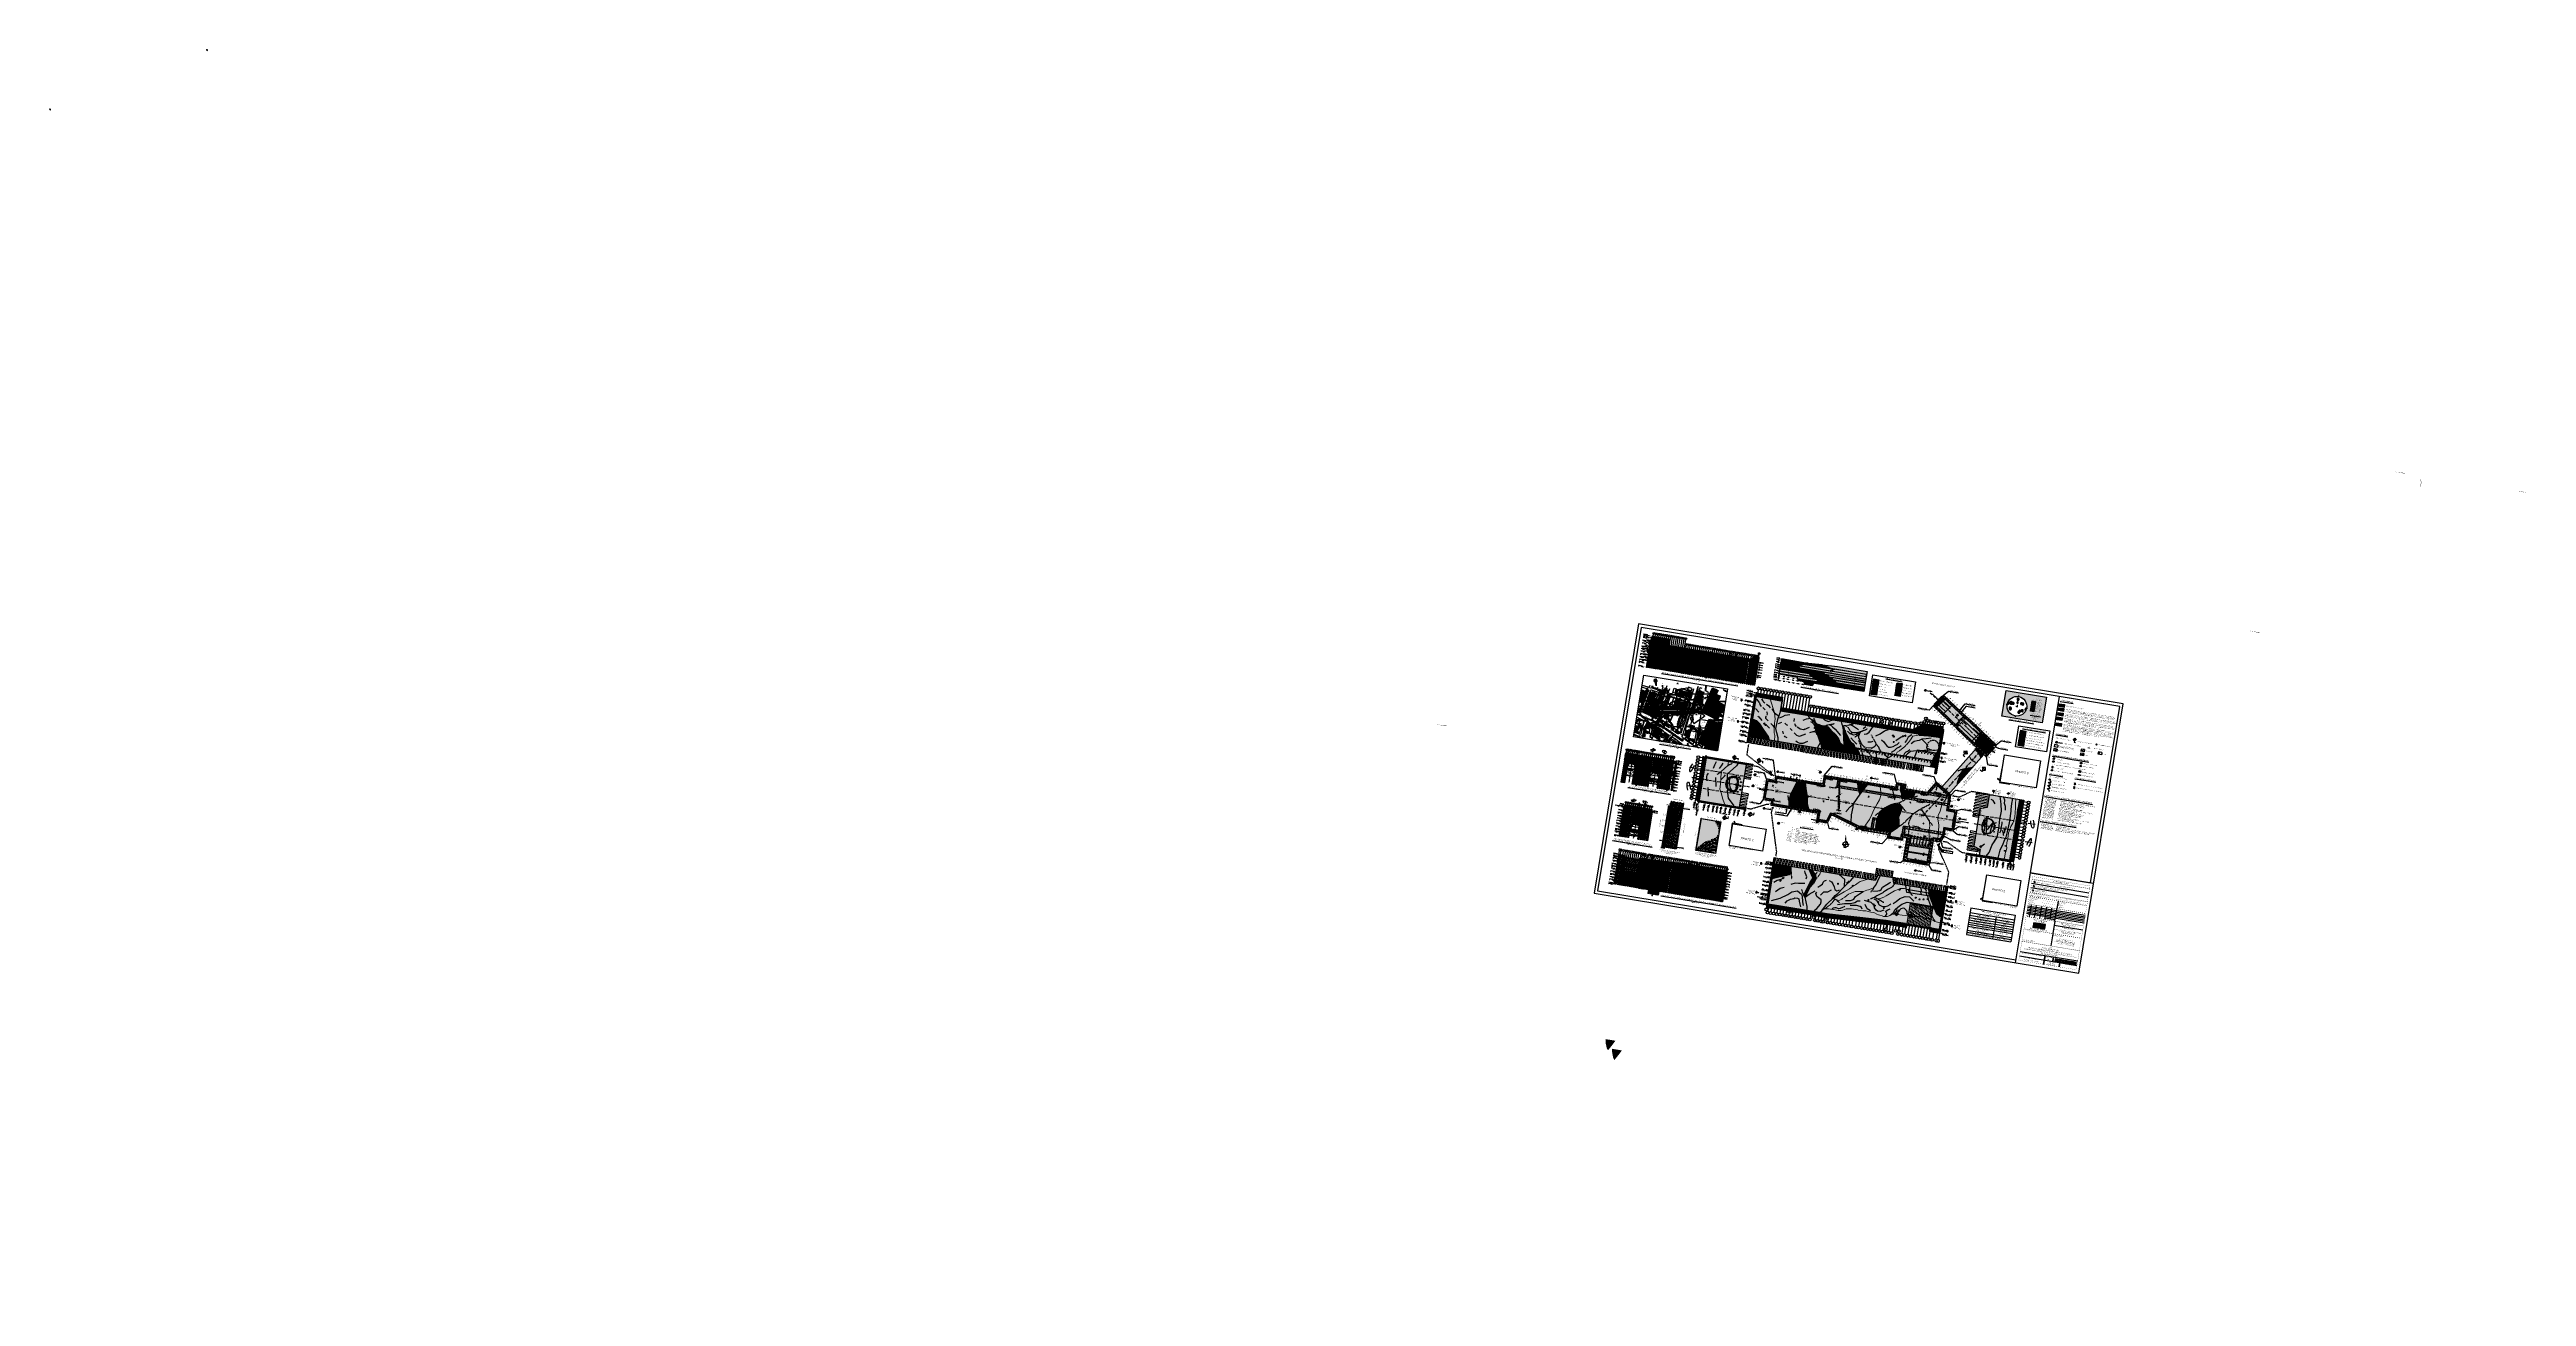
# Model space of a CAD drawing. Header units: metres. Extents: x 93017 to 94633, y 101979 to 102793.
import ezdxf
from ezdxf.enums import TextEntityAlignment as Align

# ---------------------------------------------------------------- set-up
doc = ezdxf.new("R2010")
doc.units = ezdxf.units.M
doc.header["$LTSCALE"] = 0.75
doc.header["$MEASUREMENT"] = 0
doc.header["$PDMODE"] = 34
doc.header["$PDSIZE"] = 0.1
for name, pattern in [('ACAD_ISO10W100', [18, 12, -3, 0, -3]), ('DASHED', [0.75, 0.5, -0.25]), ('DASHED2', [0.375, 0.25, -0.125]), ('DIAK1-1', [2, 1, -1]), ('DIAK100', [0.6, 0.2, -0.1, 0.2, -0.1]), ('DIAK200', [0.6, 0.4, -0.2]), ('DIAK3-2', [5, 3, -2]), ('HIDDEN', [0.375, 0.25, -0.125]), ('HIDDEN2', [0.1875, 0.125, -0.0625]), ('SDOT1', [1, 0, -1])]:
    doc.linetypes.add(name, pattern=pattern)
for name, color, linetype in [('252', 252, 'Continuous'), ('A-LEVELS', 2, 'Continuous'), ('A-SYMB-GENR', 2, 'Continuous'), ('AGYRIA_15', 1, 'Continuous'), ('ANTISTHRIJH', 1, 'HIDDEN'), ('BEAM', 3, 'Continuous'), ('CG_BLOCK', 253, 'Continuous'), ('CG_BR', 253, 'Continuous'), ('CG_DIAF', 253, 'Continuous'), ('CG_ER', 253, 'ER'), ('CG_FREATIO', 252, 'Continuous'), ('CG_FRT', 253, 'Continuous'), ('CG_KG', 253, 'KG'), ('CG_KR', 253, 'Continuous'), ('CG_KT', 253, 'Continuous'), ('CG_KTISMATA_TXT', 252, 'Continuous'), ('CG_MD', 253, 'Continuous'), ('CG_MD_FRA', 253, 'Continuous'), ('CG_MD_FRT', 253, 'Continuous'), ('CG_MD_FRT_FRA', 253, 'Continuous'), ('CG_MD_KT', 8, 'Continuous'), ('CG_MD_PO', 253, 'Continuous'), ('CG_PO', 253, 'DIAK1-1'), ('CG_SBL_BA', 8, 'DIAK1-1'), ('CG_SBL_BS', 253, 'Continuous'), ('CG_SBL_PR', 253, 'Continuous'), ('CG_SK', 253, 'Continuous'), ('CG_SR', 253, 'SR'), ('CG_ST', 253, 'DIAK1-1'), ('CG_STA-KYK', 8, 'Continuous'), ('CG_STA-SHM', 8, 'Continuous'), ('CG_TRI', 253, 'Continuous'), ('CG_USER', 253, 'Continuous'), ('COREBOREHOLES', 6, 'Continuous'), ('CW403-Text 0.30 Height', 2, 'Continuous'), ('EXCAVATION LEVELS', 2, 'Continuous'), ('FP', 3, 'Continuous'), ('GEOLOGY', 7, 'Continuous'), ('GSLAYER', 7, 'Continuous'), ('GUNITE', 2, 'DIAK200'), ('HATCH DIAKINDYNEYSHS', 112, 'Continuous'), ('KANABOS', 8, 'Continuous'), ('LEVEL', 3, 'Continuous'), ('LEZANTES', 6, 'Continuous'), ('LINE_252', 252, 'Continuous'), ('M-SYMB', 1, 'Continuous'), ('MONIMH', 1, 'DASHED'), ('monimh-diak', 253, 'DIAK100'), ('monitoring', 5, 'Continuous'), ('NAMEG', 6, 'Continuous'), ('NORTH', 8, 'Continuous'), ('OD_PASALOI', 7, 'Continuous'), ('Od_skari', 8, 'Continuous'), ('OD_TEC', 7, 'Continuous'), ('OD_XARAKTHR', 8, 'Continuous'), ('od_xiliometrhsh', 255, 'Continuous'), ('OTM Dimensions', 1, 'Continuous'), ('OTM Hatch 0.15', 1, 'Continuous'), ('OTM Leaders', 2, 'Continuous'), ('OTM Levels 0.25', 2, 'Continuous'), ('OTM Line 0.11', 11, 'Continuous'), ('OTM Line 0.15', 1, 'Continuous'), ('OTM Line 0.25', 2, 'Continuous'), ('OTM Line 0.35', 3, 'Continuous'), ('OTM Line 0.50', 6, 'Continuous'), ('OTM Line Axis 0.15', 1, 'ACAD_ISO10W100'), ('OTM Line Dashed 0.15', 1, 'DIAK200'), ('OTM Line Dots 0.25', 2, 'SDOT1'), ('OTM Line Rock 0.50', 3, 'ROCKIN'), ('OTM Solid 252', 252, 'Continuous'), ('OTM Solid 253', 253, 'Continuous'), ('OTM Solid 254', 254, 'Continuous'), ('OTM Text 0.25', 2, 'Continuous'), ('OTM Text 0.35', 3, 'Continuous'), ('OTM Text 0.70', 4, 'Continuous'), ('OTM Thunder 0.15', 1, 'Continuous'), ('OTM Title + Pinakida', 7, 'Continuous'), ('proteinomenes', 3, 'Continuous'), ('ROCKSBORONKAY', 2, 'Continuous'), ('S-TEXTS', 3, 'Continuous'), ('STEEL1', 6, 'Continuous'), ('TEXT', 2, 'Continuous'), ('TOPO_POINTS', 2, 'Continuous'), ('ΑΣΠΡΟΜΑΥΡΟ', 7, 'Continuous'), ('ΓΔΠΟΡΓΑΝΑ', 1, 'Continuous'), ('ΓΕΩΛΟΓΙΑ', 7, 'Continuous'), ('ΖΩΝΗ ΕΠΙΡΡΟΗΣ', 1, 'Continuous'), ('ΚΑΤΑΣΚΕΥΗ', 7, 'Continuous'), ('ΚΤΗΡΙΑ', 7, 'Continuous')]:
    doc.layers.add(name, color=color, linetype=linetype)
doc.layers.add('contacts', color=2, linetype='Continuous', lineweight=20)
doc.layers.add('ΣΥΟ', color=170, linetype='Continuous', lineweight=25)
doc.styles.add('ARIAL', font='ARIAL.TTF')
doc.styles.add('Arial Greek', font='ARIAL.TTF')
doc.styles.add('ARIAL_GREEK', font='ARIAL.TTF')
doc.styles.add('DIAF', font='GR-SIMPL.shx')
doc.styles.add('DIM', font='wgsimpl.shx', dxfattribs={"width": 0.85})
doc.styles.add('GGCADPNT', font='ggcadpnt.shx')
doc.styles.add('Greek', font='ARIAL.TTF')
doc.styles.add('grn', font='omete.shx', dxfattribs={"width": 0.9})
doc.styles.add('GRSIMP', font='grsimp')
doc.styles.add('KTISMATA', font='win-sim.shx')
doc.styles.add('WG-COMPLEX', font='wgcompl.shx')
doc.styles.add('WG-SIMPL', font='ugsimpl.shx', dxfattribs={"width": 1.05})
doc.linetypes.add('ER', pattern='A,1e-05,[104,OrizLt.shx,S=1,R=0,X=0,Y=0],-2', length=2.00001)
doc.linetypes.add('KG', pattern='A,5,-0.5,[114,OrizLt.shx,S=1,R=0,X=0,Y=0.5],-0.5', length=6)
doc.linetypes.add('P2', pattern='A,1e-05,[114,OrizLt.shx,S=0.5,R=0,X=0,Y=0],-0.5,[114,OrizLt.shx,S=1,R=0,X=0,Y=0],-0.5', length=1.00001)
doc.linetypes.add('P3', pattern='A,1e-05,[114,OrizLt.shx,S=0.5,R=0,X=0,Y=0],-0.5,[114,OrizLt.shx,S=0.5,R=0,X=0,Y=0],-0.5,[114,OrizLt.shx,S=1,R=0,X=0,Y=0],-0.5', length=1.50001)
doc.linetypes.add('ROCKIN', pattern='A,0.0001,-0.2,[131,ltypeshp.shx,S=0.2,R=180,X=0.2,Y=0],-0.2,1,-0.1,[131,ltypeshp.shx,S=0.1,R=180,X=0.1,Y=0],-0.1,0.5,-0.05,[131,ltypeshp.shx,S=0.05,R=180,X=0.05,Y=0],-0.05,0.5', length=2.7001)
doc.linetypes.add('SR', pattern='A,6,-1.5,[121,OrizLt.shx,S=0.4,R=0,X=0,Y=0],-1.5', length=9)
doc.dimstyles.new('Metro 1 to 100', dxfattribs={"dimtxt": 0.4, "dimasz": 0.3, "dimexe": 0, "dimexo": 0, "dimgap": 0.15, "dimtad": 1, "dimzin": 1, "dimdsep": 46, "dimtxsty": 'DIM', "dimcen": 0, "dimclrd": 256, "dimclre": 256, "dimclrt": 256, "dimadec": 0, "dimazin": 0, "dimtfac": 0.002556, "dimtmove": 2, "dimatfit": 0, "dimfxl": 0, "dimtolj": 1, "dimtzin": 0, "dimlwe": -1, "dimarcsym": 0})
doc.dimstyles.new('Metro 1 to 200', dxfattribs={"dimtxt": 0.6, "dimasz": 0.5, "dimexe": 0, "dimexo": 0, "dimgap": 0.2, "dimtad": 1, "dimzin": 1, "dimdsep": 46, "dimtxsty": 'DIM', "dimcen": 0, "dimclrd": 256, "dimclre": 256, "dimclrt": 256, "dimadec": 0, "dimazin": 0, "dimtfac": 0.002556, "dimtmove": 2, "dimatfit": 0, "dimfxl": 0, "dimtolj": 1, "dimtzin": 0, "dimlwe": -1, "dimarcsym": 0})
picture_1 = doc.add_image_def('image1.jpg', size_in_pixel=(2048, 1344))
picture_2 = doc.add_image_def('image2.jpg', size_in_pixel=(3072, 2304))
picture_3 = doc.add_image_def('image3.jpg', size_in_pixel=(2576, 1932))
pattern_1 = [(80.62593, (94965.8144, 102306.27215), (-0.30832687, 0.05089984), [])]
pattern_2 = [(350.62593, (93582.5503, 102399.0316), (0.1628795, 0.986646), [0.05, -0.95]), (80.62593, (93582.5996, 102399.0234), (-0.986646, 0.1628795), [0.05, -0.95]), (35.62593, (93582.55025, 102399.0316), (0.1628795, 0.986646), [0.0707107, -1.3435029]), (350.62593, (93582.3199, 102399.171), (0.1628795, 0.986646), [0.05, -0.95]), (80.62593, (93582.3199, 102399.171), (-0.986646, 0.1628795), [0.05, -0.95]), (125.62593, (93582.3692, 102399.1628), (-0.986646, 0.1628795), [0.0707107, -1.3435029]), (350.62593, (93582.8209, 102399.443), (0.1628795, 0.986646), [0.05, -0.95]), (80.62593, (93582.8209, 102399.443), (-0.986646, 0.1628795), [0.05, -0.95]), (125.62593, (93582.8702, 102399.43485), (-0.986646, 0.1628795), [0.0707107, -1.3435029]), (170.62593, (93582.7553, 102399.3525), (-0.1628795, -0.986646), [0.1, -0.9]), (260.62593, (93582.7553, 102399.3525), (0.986646, -0.1628795), [0.1, -0.9]), (125.62593, (93582.739, 102399.2538), (-0.986646, 0.1628795), [0.1414214, -1.2727922]), (170.62593, (93582.1139, 102399.4583), (-0.1628795, -0.986646), [0.05, -0.95]), (80.62593, (93582.1139, 102399.4583), (-0.986646, 0.1628795), [0.05, -0.95]), (35.62593, (93582.0646, 102399.4665), (0.1628795, 0.986646), [0.0707107, -1.3435029]), (350.62593, (93582.2203, 102399.7955), (0.1628795, 0.986646), [0.05, -0.95]), (80.62593, (93582.2203, 102399.7955), (-0.986646, 0.1628795), [0.05, -0.95]), (125.62593, (93582.2696, 102399.7874), (-0.986646, 0.1628795), [0.0707107, -1.3435029]), (170.62593, (93582.59, 102399.8865), (-0.1628795, -0.986646), [0.05, -0.95]), (260.62593, (93582.59, 102399.8865), (0.986646, -0.1628795), [0.05, -0.95]), (125.62593, (93582.5819, 102399.8372), (-0.986646, 0.1628795), [0.0707107, -1.3435029]), (170.62593, (93582.5, 102399.648), (-0.1628795, -0.986646), [0.05, -0.95]), (80.62593, (93582.5, 102399.648), (-0.986646, 0.1628795), [0.05, -0.95]), (35.62593, (93582.45065, 102399.65614), (0.1628795, 0.986646), [0.0707107, -1.3435029]), (350.62593, (93582.3027, 102399.6806), (0.1628795, 0.986646), [0.1, -0.9]), (260.62593, (93582.3027, 102399.6806), (0.986646, -0.1628795), [0.1, -0.9]), (35.62593, (93582.2864, 102399.5819), (0.1628795, 0.986646), [0.1414214, -1.2727922]), (35.62593, (93581.9008, 102399.0881), (-0.4118833, 0.5747627), []), (35.62593, (93581.99945, 102399.0718), (-0.4118833, 0.5747627), []), (350.62593, (93581.9089, 102399.1374), (0.1628795, 0.986646), [0, -0.4, 0, -0.55, 0, -0.05]), (350.62593, (93582.0239, 102399.2198), (0.1628795, 0.986646), [0, -0.2, 0, -0.4, 0, -0.4]), (350.62593, (93582.4842, 102399.2452), (0.1628795, 0.986646), [0, -0.4, 0, -0.6]), (350.62593, (93582.0071, 102399.4253), (0.1628795, 0.986646), [0, -0.55, 0, -0.45]), (350.62593, (93582.3687, 102399.467), (0.1628795, 0.986646), [0, -1]), (350.62593, (93582.1877, 102399.5982), (0.1628795, 0.986646), [0, -0.5, 0, -0.5]), (350.62593, (93582.204, 102399.6969), (0.1628795, 0.986646), [0, -0.4, 0, -0.6]), (350.62593, (93582.3189, 102399.7792), (0.1628795, 0.986646), [0, -0.3, 0, -0.35, 0, -0.35]), (350.62593, (93582.2859, 102399.886), (0.1628795, 0.986646), [0, -0.45, 0, -0.55]), (350.62593, (93582.3515, 102399.9766), (0.1628795, 0.986646), [0, -0.3, 0, -0.25, 0, -0.45])]
pattern_3 = [(260.62593, (93730.02725, 102591.48373), (0.30832687, -0.05089984), [])]
pattern_4 = [(170.62593, (94585.1585, 101925.0509), (-0.1628795, -0.986646), [0.05, -0.95]), (260.62593, (94585.1091, 101925.059), (0.986646, -0.1628795), [0.05, -0.95]), (215.62593, (94585.1585, 101925.0509), (-0.1628795, -0.986646), [0.0707107, -1.343503]), (170.62593, (94585.3888, 101924.9115), (-0.1628795, -0.986646), [0.05, -0.95]), (260.62593, (94585.3888, 101924.9115), (0.986646, -0.1628795), [0.05, -0.95]), (305.62593, (94585.3395, 101924.91964), (0.986646, -0.1628795), [0.0707107, -1.343503]), (170.62593, (94584.8878, 101924.6395), (-0.1628795, -0.986646), [0.05, -0.95]), (260.62593, (94584.8878, 101924.6395), (0.986646, -0.1628795), [0.05, -0.95]), (305.62593, (94584.8385, 101924.6476), (0.986646, -0.1628795), [0.0707107, -1.343503]), (350.62593, (94584.9535, 101924.73), (0.1628795, 0.986646), [0.1, -0.9]), (80.62593, (94584.9535, 101924.73), (-0.986646, 0.1628795), [0.1, -0.9]), (305.62593, (94584.96975, 101924.82866), (0.986646, -0.1628795), [0.1414214, -1.2727922]), (350.62593, (94585.5948, 101924.6241), (0.1628795, 0.986646), [0.05, -0.95]), (260.62593, (94585.5948, 101924.6241), (0.986646, -0.1628795), [0.05, -0.95]), (215.62593, (94585.6441, 101924.616), (-0.1628795, -0.986646), [0.0707107, -1.343503]), (170.62593, (94585.4884, 101924.2869), (-0.1628795, -0.986646), [0.05, -0.95]), (260.62593, (94585.4884, 101924.2869), (0.986646, -0.1628795), [0.05, -0.95]), (305.62593, (94585.4391, 101924.2951), (0.986646, -0.1628795), [0.0707107, -1.343503]), (350.62593, (94585.1187, 101924.1959), (0.1628795, 0.986646), [0.05, -0.95]), (80.62593, (94585.1187, 101924.1959), (-0.986646, 0.1628795), [0.05, -0.95]), (305.62593, (94585.1268, 101924.2453), (0.986646, -0.1628795), [0.0707107, -1.343503]), (350.62593, (94585.2087, 101924.4345), (0.1628795, 0.986646), [0.05, -0.95]), (260.62593, (94585.2087, 101924.4345), (0.986646, -0.1628795), [0.05, -0.95]), (215.62593, (94585.2581, 101924.4263), (-0.1628795, -0.986646), [0.0707107, -1.343503]), (170.62593, (94585.4061, 101924.4019), (-0.1628795, -0.986646), [0.1, -0.9]), (80.62593, (94585.4061, 101924.4019), (-0.986646, 0.1628795), [0.1, -0.9]), (215.62593, (94585.42236, 101924.50055), (-0.1628795, -0.986646), [0.1414214, -1.2727922]), (215.62593, (94585.8079, 101924.99435), (0.4118833, -0.5747627), []), (215.62593, (94585.7093, 101925.0106), (0.4118833, -0.5747627), []), (170.62593, (94585.7998, 101924.945), (-0.1628795, -0.986646), [0, -0.4, 0, -0.55, 0, -0.05]), (170.62593, (94585.6848, 101924.8626), (-0.1628795, -0.986646), [0, -0.2, 0, -0.4, 0, -0.4]), (170.62593, (94585.2246, 101924.8373), (-0.1628795, -0.986646), [0, -0.4, 0, -0.6]), (170.62593, (94585.7016, 101924.6572), (-0.1628795, -0.986646), [0, -0.55, 0, -0.45]), (170.62593, (94585.34, 101924.6155), (-0.1628795, -0.986646), [0, -1]), (170.62593, (94585.521, 101924.4843), (-0.1628795, -0.986646), [0, -0.5, 0, -0.5]), (170.62593, (94585.5047, 101924.3856), (-0.1628795, -0.986646), [0, -0.4, 0, -0.6]), (170.62593, (94585.3898, 101924.3032), (-0.1628795, -0.986646), [0, -0.3, 0, -0.35, 0, -0.35]), (170.62593, (94585.4228, 101924.1964), (-0.1628795, -0.986646), [0, -0.45, 0, -0.55]), (170.62593, (94585.3572, 101924.1059), (-0.1628795, -0.986646), [0, -0.3, 0, -0.25, 0, -0.45])]
pattern_5 = [(80.62593, (94584.74574, 102368.44317), (-0.19270429, 0.0318124), [])]
pattern_6 = [(350.62593, (93720.20565, 102426.4178), (0.1017997, 0.6166537), [0.03125, -0.59375]), (80.62593, (93720.2365, 102426.4127), (-0.6166537, 0.1017997), [0.03125, -0.59375]), (35.62593, (93720.20565, 102426.4178), (0.1017997, 0.61665375), [0.0441942, -0.8396893]), (350.62593, (93720.06166, 102426.5049), (0.1017997, 0.6166537), [0.03125, -0.59375]), (80.62593, (93720.06166, 102426.5049), (-0.6166537, 0.1017997), [0.03125, -0.59375]), (125.62593, (93720.0925, 102426.49983), (-0.61665375, 0.1017997), [0.0441942, -0.8396893]), (350.62593, (93720.3748, 102426.67494), (0.1017997, 0.6166537), [0.03125, -0.59375]), (80.62593, (93720.3748, 102426.67494), (-0.6166537, 0.1017997), [0.03125, -0.59375]), (125.62593, (93720.4056, 102426.66985), (-0.61665375, 0.1017997), [0.0441942, -0.8396893]), (170.62593, (93720.3338, 102426.61836), (-0.1017997, -0.6166537), [0.0625, -0.5625]), (260.62593, (93720.3338, 102426.61836), (0.6166537, -0.1017997), [0.0625, -0.5625]), (125.62593, (93720.3236, 102426.5567), (-0.61665375, 0.1017997), [0.0883883, -0.7954951]), (170.62593, (93719.93295, 102426.68453), (-0.1017997, -0.6166537), [0.03125, -0.59375]), (80.62593, (93719.93295, 102426.68453), (-0.6166537, 0.1017997), [0.03125, -0.59375]), (35.62593, (93719.9021, 102426.68962), (0.1017997, 0.61665375), [0.0441942, -0.8396893]), (350.62593, (93719.9994, 102426.8953), (0.1017997, 0.6166537), [0.03125, -0.59375]), (80.62593, (93719.9994, 102426.8953), (-0.6166537, 0.1017997), [0.03125, -0.59375]), (125.62593, (93720.03025, 102426.8902), (-0.61665375, 0.1017997), [0.0441942, -0.8396893]), (170.62593, (93720.2305, 102426.95214), (-0.1017997, -0.6166537), [0.03125, -0.59375]), (260.62593, (93720.2305, 102426.95214), (0.6166537, -0.1017997), [0.03125, -0.59375]), (125.62593, (93720.2254, 102426.9213), (-0.61665375, 0.1017997), [0.0441942, -0.8396893]), (170.62593, (93720.1742, 102426.80307), (-0.1017997, -0.6166537), [0.03125, -0.59375]), (80.62593, (93720.1742, 102426.80307), (-0.6166537, 0.1017997), [0.03125, -0.59375]), (35.62593, (93720.1434, 102426.80816), (0.1017997, 0.61665375), [0.0441942, -0.8396893]), (350.62593, (93720.0509, 102426.8234), (0.1017997, 0.6166537), [0.0625, -0.5625]), (260.62593, (93720.0509, 102426.8234), (0.6166537, -0.1017997), [0.0625, -0.5625]), (35.62593, (93720.0407, 102426.76176), (0.1017997, 0.61665375), [0.0883883, -0.7954951]), (35.62593, (93719.79973, 102426.45314), (-0.25742704, 0.3592267), []), (35.62593, (93719.8614, 102426.44296), (-0.25742704, 0.3592267), []), (350.62593, (93719.8048, 102426.484), (0.1017997, 0.6166537), [0, -0.25, 0, -0.34375, 0, -0.03125]), (350.62593, (93719.87667, 102426.53546), (0.1017997, 0.6166537), [0, -0.125, 0, -0.25, 0, -0.25]), (350.62593, (93720.16434, 102426.5513), (0.1017997, 0.6166537), [0, -0.25, 0, -0.375]), (350.62593, (93719.8662, 102426.6639), (0.1017997, 0.6166537), [0, -0.34375, 0, -0.28125]), (350.62593, (93720.0922, 102426.6899), (0.1017997, 0.6166537), [0, -0.625]), (350.62593, (93719.97905, 102426.77194), (0.1017997, 0.6166537), [0, -0.3125, 0, -0.3125]), (350.62593, (93719.98923, 102426.8336), (0.1017997, 0.6166537), [0, -0.25, 0, -0.375]), (350.62593, (93720.0611, 102426.8851), (0.1017997, 0.6166537), [0, -0.1875, 0, -0.21875, 0, -0.21875]), (350.62593, (93720.0404, 102426.95185), (0.1017997, 0.6166537), [0, -0.28125, 0, -0.34375]), (350.62593, (93720.08144, 102427.0084), (0.1017997, 0.6166537), [0, -0.1875, 0, -0.15625, 0, -0.28125])]
pattern_7 = [(80.62593, (94365.97057, 102033.43076), (-0.19270429, 0.0318124), [])]
pattern_8 = [(350.62593, (93831.51355, 102449.9513), (0.1017997, 0.6166537), [0.03125, -0.59375]), (80.62593, (93831.5444, 102449.9462), (-0.6166537, 0.1017997), [0.03125, -0.59375]), (35.62593, (93831.51355, 102449.9513), (0.1017997, 0.61665375), [0.0441942, -0.8396893]), (350.62593, (93831.3696, 102450.0384), (0.1017997, 0.6166537), [0.03125, -0.59375]), (80.62593, (93831.3696, 102450.0384), (-0.6166537, 0.1017997), [0.03125, -0.59375]), (125.62593, (93831.4004, 102450.0333), (-0.61665375, 0.1017997), [0.0441942, -0.8396893]), (350.62593, (93831.6827, 102450.2084), (0.1017997, 0.6166537), [0.03125, -0.59375]), (80.62593, (93831.6827, 102450.2084), (-0.6166537, 0.1017997), [0.03125, -0.59375]), (125.62593, (93831.71353, 102450.20333), (-0.61665375, 0.1017997), [0.0441942, -0.8396893]), (170.62593, (93831.6417, 102450.15184), (-0.1017997, -0.6166537), [0.0625, -0.5625]), (260.62593, (93831.6417, 102450.15184), (0.6166537, -0.1017997), [0.0625, -0.5625]), (125.62593, (93831.6315, 102450.09018), (-0.61665375, 0.1017997), [0.0883883, -0.7954951]), (170.62593, (93831.24086, 102450.218), (-0.1017997, -0.6166537), [0.03125, -0.59375]), (80.62593, (93831.24086, 102450.218), (-0.6166537, 0.1017997), [0.03125, -0.59375]), (35.62593, (93831.21002, 102450.2231), (0.1017997, 0.61665375), [0.0441942, -0.8396893]), (350.62593, (93831.3073, 102450.42875), (0.1017997, 0.6166537), [0.03125, -0.59375]), (80.62593, (93831.3073, 102450.42875), (-0.6166537, 0.1017997), [0.03125, -0.59375]), (125.62593, (93831.33815, 102450.42366), (-0.61665375, 0.1017997), [0.0441942, -0.8396893]), (170.62593, (93831.5384, 102450.4856), (-0.1017997, -0.6166537), [0.03125, -0.59375]), (260.62593, (93831.5384, 102450.4856), (0.6166537, -0.1017997), [0.03125, -0.59375]), (125.62593, (93831.53333, 102450.4548), (-0.61665375, 0.1017997), [0.0441942, -0.8396893]), (170.62593, (93831.48214, 102450.33655), (-0.1017997, -0.6166537), [0.03125, -0.59375]), (80.62593, (93831.48214, 102450.33655), (-0.6166537, 0.1017997), [0.03125, -0.59375]), (35.62593, (93831.4513, 102450.34164), (0.1017997, 0.61665375), [0.0441942, -0.8396893]), (350.62593, (93831.3588, 102450.3569), (0.1017997, 0.6166537), [0.0625, -0.5625]), (260.62593, (93831.3588, 102450.3569), (0.6166537, -0.1017997), [0.0625, -0.5625]), (35.62593, (93831.34863, 102450.29524), (0.1017997, 0.61665375), [0.0883883, -0.7954951]), (35.62593, (93831.10764, 102449.9866), (-0.25742704, 0.3592267), []), (35.62593, (93831.1693, 102449.97644), (-0.25742704, 0.3592267), []), (350.62593, (93831.1127, 102450.01745), (0.1017997, 0.6166537), [0, -0.25, 0, -0.34375, 0, -0.03125]), (350.62593, (93831.1846, 102450.06894), (0.1017997, 0.6166537), [0, -0.125, 0, -0.25, 0, -0.25]), (350.62593, (93831.47225, 102450.0848), (0.1017997, 0.6166537), [0, -0.25, 0, -0.375]), (350.62593, (93831.1741, 102450.19736), (0.1017997, 0.6166537), [0, -0.34375, 0, -0.28125]), (350.62593, (93831.4001, 102450.2234), (0.1017997, 0.6166537), [0, -0.625]), (350.62593, (93831.28696, 102450.3054), (0.1017997, 0.6166537), [0, -0.3125, 0, -0.3125]), (350.62593, (93831.29714, 102450.3671), (0.1017997, 0.6166537), [0, -0.25, 0, -0.375]), (350.62593, (93831.369, 102450.4186), (0.1017997, 0.6166537), [0, -0.1875, 0, -0.21875, 0, -0.21875]), (350.62593, (93831.34833, 102450.4853), (0.1017997, 0.6166537), [0, -0.28125, 0, -0.34375]), (350.62593, (93831.38934, 102450.5419), (0.1017997, 0.6166537), [0, -0.1875, 0, -0.15625, 0, -0.28125])]
pattern_9 = [(214.4408012, (109260.27855, 125634.61407), (0.1795635333, -0.2618457323), [])]
pattern_10 = [(189.44080116, (109260.278553, 125634.614072), (0.00410071183, -0.024661390117), [])]

# ---------------------------------------------------------------- blocks, each defined once
blk = doc.blocks.new('symb-sec2 L')
at = {"layer": 'A-SYMB-GENR'}
blk.add_hatch(color=256, dxfattribs=at).paths.add_polyline_path([(-0.9, 1.4), (-0.6, 1.4, -1), (0.6, 1.4), (0.9, 1.4), (0, 2.3)])
blk.add_line((-0.6, 1.4), (0.6, 1.4), dxfattribs=at)
for points in [[(-0.6, 1.4), (-0.9, 1.4), (0, 2.3), (0.9, 1.4), (0.6, 1.4)], [(0, 0.8), (0, 0), (0.8, 0)]]:
    blk.add_lwpolyline(points, dxfattribs=at)
blk.add_circle((0, 1.4), 0.6, dxfattribs=at)
at = {"layer": 'A-SYMB-GENR', "style": 'WG-SIMPL', "width": 1.05}
blk.add_attdef('000', text='', height=0.3, dxfattribs=at).set_placement((0, 1.3), align=Align.TOP_CENTER)
blk.add_attdef('A', text='', height=0.3, dxfattribs=at).set_placement((0, 1.4), align=Align.BOTTOM_CENTER)
blk = doc.blocks.new('*X17')
at = {"color": 0, "linetype": 'Continuous'}
for p, q in [((15, 280), (24, 288)), ((15, 280), (24, 288)), ((15, 280), (24, 288)), ((15, 280), (24, 288)), ((15, 280), (23, 288)), ((15, 280), (23, 288)), ((15, 280), (23, 288)), ((15, 280), (23, 288)), ((15, 281), (23, 288)), ((15, 281), (22, 288)), ((15, 281), (22, 288)), ((15, 281), (22, 288)), ((15, 281), (22, 288)), ((15, 281), (22, 288)), ((15, 282), (22, 288)), ((15, 282), (21, 288)), ((15, 282), (21, 288)), ((15, 282), (21, 288)), ((15, 282), (21, 288)), ((15, 283), (21, 288)), ((15, 283), (21, 288)), ((15, 283), (20, 288)), ((15, 283), (20, 288)), ((15, 283), (20, 288)), ((15, 283), (20, 288)), ((15, 284), (20, 288)), ((15, 284), (19, 288)), ((15, 284), (19, 288)), ((15, 284), (19, 288)), ((15, 284), (19, 288)), ((15, 284), (19, 288)), ((15, 285), (19, 288)), ((15, 285), (18, 288)), ((15, 285), (18, 288)), ((15, 285), (18, 288)), ((15, 285), (18, 288)), ((15, 286), (18, 288)), ((15, 286), (18, 288)), ((15, 286), (17, 288)), ((15, 286), (17, 288)), ((15, 286), (17, 288)), ((15, 286), (17, 288)), ((15, 287), (17, 288)), ((15, 287), (16, 288)), ((15, 287), (16, 288)), ((15, 287), (16, 288)), ((15, 287), (16, 288)), ((15, 287), (16, 288)), ((15, 288), (16, 288)), ((15, 288), (15, 288)), ((15, 288), (15, 288)), ((15, 288), (15, 288)), ((15, 280), (20, 284)), ((15, 269), (17, 270)), ((15, 269), (17, 270)), ((15, 269), (16, 270)), ((15, 269), (16, 270)), ((15, 269), (16, 270)), ((15, 269), (16, 270)), ((15, 269), (16, 270)), ((15, 270), (15, 270)), ((15, 270), (15, 270)), ((15, 270), (15, 270)), ((15, 270), (15, 270)), ((16, 280), (20, 284)), ((16, 280), (20, 284)), ((16, 280), (20, 284)), ((16, 280), (20, 284)), ((16, 280), (20, 284)), ((16, 280), (20, 283)), ((16, 269), (18, 270)), ((16, 269), (17, 270)), ((16, 269), (17, 270)), ((16, 269), (17, 270)), ((16, 269), (17, 270)), ((17, 280), (21, 283)), ((17, 280), (21, 283)), ((17, 280), (21, 283)), ((17, 280), (21, 283)), ((17, 280), (20, 283)), ((17, 269), (19, 270)), ((17, 269), (18, 270)), ((17, 269), (18, 270)), ((17, 269), (18, 270)), ((17, 269), (18, 270)), ((17, 269), (18, 270)), ((18, 280), (22, 283)), ((18, 280), (22, 283)), ((18, 280), (22, 283)), ((18, 280), (22, 283)), ((18, 280), (21, 283)), ((18, 280), (21, 283)), ((18, 269), (19, 270)), ((18, 269), (19, 270)), ((18, 269), (19, 270)), ((18, 269), (19, 270)), ((18, 269), (19, 270)), ((18, 269), (19, 270)), ((19, 280), (22, 283)), ((19, 280), (22, 282)), ((19, 280), (22, 282)), ((19, 280), (22, 282)), ((19, 280), (22, 282)), ((19, 280), (22, 282)), ((19, 270), (20, 270)), ((19, 270), (20, 270)), ((19, 270), (20, 270)), ((19, 269), (19, 269)), ((19, 269), (19, 269)), ((19, 269), (19, 269)), ((20, 284), (24, 288)), ((20, 280), (22, 281)), ((20, 280), (22, 281)), ((20, 280), (22, 281)), ((20, 280), (21, 281)), ((20, 280), (21, 281)), ((20, 270), (20, 270)), ((21, 285), (25, 288)), ((21, 285), (25, 288)), ((21, 285), (25, 288)), ((21, 284), (25, 288)), ((21, 284), (24, 288)), ((21, 280), (22, 281)), ((21, 280), (22, 281)), ((21, 280), (22, 280)), ((21, 280), (22, 280)), ((21, 280), (22, 280)), ((21, 280), (22, 280)), ((22, 285), (26, 288)), ((22, 285), (26, 288)), ((22, 285), (25, 288)), ((22, 285), (25, 288)), ((22, 280), (22, 280)), ((23, 284), (27, 288)), ((23, 284), (27, 288)), ((23, 284), (27, 288)), ((23, 285), (27, 288)), ((23, 285), (27, 288)), ((23, 285), (27, 288)), ((23, 285), (26, 288)), ((23, 285), (26, 288)), ((23, 285), (26, 288)), ((23, 280), (25, 281)), ((23, 280), (25, 281)), ((23, 280), (25, 281)), ((23, 280), (25, 281)), ((23, 280), (25, 281)), ((23, 280), (24, 281)), ((23, 280), (24, 281)), ((23, 281), (24, 281)), ((23, 281), (23, 281)), ((23, 281), (23, 281)), ((24, 284), (28, 288)), ((24, 284), (28, 288)), ((24, 284), (28, 288)), ((24, 284), (28, 288)), ((24, 284), (28, 288)), ((24, 280), (25, 281)), ((24, 280), (25, 281)), ((24, 280), (25, 281)), ((24, 280), (25, 281)), ((24, 281), (24, 281)), ((24, 281), (24, 281)), ((24, 280), (25, 280)), ((24, 280), (25, 280)), ((25, 285), (26, 286)), ((25, 285), (26, 285)), ((25, 285), (26, 285)), ((25, 285), (26, 285)), ((25, 280), (25, 280)), ((25, 280), (25, 280)), ((25, 280), (25, 280)), ((26, 286), (29, 288)), ((26, 286), (29, 288)), ((26, 286), (29, 288)), ((26, 286), (29, 288)), ((26, 286), (28, 288)), ((27, 286), (30, 288)), ((27, 286), (30, 288)), ((27, 286), (30, 288)), ((27, 286), (30, 288)), ((27, 286), (30, 288)), ((27, 286), (29, 288)), ((27, 280), (29, 281)), ((27, 280), (29, 281)), ((27, 280), (29, 281)), ((27, 280), (28, 281)), ((27, 280), (28, 281)), ((27, 280), (28, 281)), ((27, 280), (28, 281)), ((27, 280), (28, 281)), ((27, 280), (28, 281)), ((27, 280), (28, 281)), ((27, 280), (28, 281)), ((27, 281), (27, 281)), ((27, 281), (27, 281)), ((27, 281), (27, 281)), ((27, 281), (27, 281)), ((27, 281), (27, 281)), ((28, 286), (31, 288)), ((28, 286), (31, 288)), ((28, 286), (31, 288)), ((28, 286), (30, 288)), ((28, 280), (29, 280)), ((28, 280), (29, 280)), ((28, 280), (29, 280)), ((28, 280), (29, 280)), ((28, 280), (29, 280)), ((29, 286), (31, 288)), ((29, 286), (31, 288)), ((29, 286), (31, 288)), ((30, 286), (32, 288)), ((30, 286), (32, 288)), ((30, 286), (32, 288)), ((30, 286), (32, 288)), ((30, 280), (32, 281)), ((30, 280), (32, 281)), ((30, 280), (32, 281)), ((30, 280), (32, 281)), ((30, 280), (32, 281)), ((30, 280), (31, 281)), ((30, 280), (31, 281)), ((30, 280), (31, 281)), ((30, 281), (31, 281)), ((30, 281), (31, 281)), ((30, 281), (30, 281)), ((30, 281), (31, 281)), ((30, 281), (30, 281)), ((31, 287), (33, 288)), ((31, 287), (33, 288)), ((31, 287), (33, 288)), ((31, 286), (32, 288)), ((31, 280), (32, 281)), ((31, 280), (32, 281)), ((31, 280), (32, 281)), ((31, 280), (32, 280)), ((31, 280), (32, 280)), ((32, 287), (34, 288)), ((32, 287), (33, 288)), ((32, 287), (33, 288)), ((32, 287), (33, 288)), ((32, 280), (32, 280)), ((32, 280), (32, 280)), ((32, 280), (32, 280)), ((33, 287), (34, 288)), ((33, 287), (34, 288)), ((33, 287), (34, 288)), ((33, 287), (34, 288)), ((34, 288), (35, 288)), ((34, 288), (35, 288)), ((34, 287), (35, 288)), ((34, 287), (34, 288)), ((34, 280), (36, 281)), ((34, 280), (36, 281)), ((34, 280), (36, 281)), ((34, 280), (35, 281)), ((34, 280), (35, 281)), ((34, 280), (35, 281)), ((34, 280), (35, 281)), ((34, 280), (35, 281)), ((34, 280), (35, 281)), ((34, 280), (35, 281)), ((34, 280), (35, 281)), ((34, 281), (34, 281)), ((34, 281), (34, 281)), ((34, 281), (34, 281)), ((34, 281), (34, 281)), ((34, 281), (34, 281)), ((35, 286), (37, 288)), ((35, 287), (37, 288)), ((35, 287), (37, 288)), ((35, 287), (36, 288)), ((35, 287), (36, 288)), ((35, 287), (36, 288)), ((35, 287), (36, 288)), ((35, 287), (36, 288)), ((35, 288), (36, 288)), ((35, 288), (35, 288)), ((35, 288), (35, 288)), ((35, 286), (36, 287)), ((35, 286), (36, 287)), ((35, 286), (36, 287)), ((35, 286), (36, 287)), ((35, 280), (36, 281)), ((35, 280), (36, 281)), ((35, 280), (36, 280)), ((35, 280), (36, 280)), ((35, 280), (36, 280)), ((35, 280), (36, 280)), ((36, 287), (38, 288)), ((36, 287), (37, 288)), ((36, 287), (37, 288)), ((36, 287), (37, 288)), ((36, 286), (36, 287)), ((36, 286), (36, 286)), ((36, 286), (36, 286)), ((36, 286), (36, 286)), ((36, 286), (36, 286)), ((36, 280), (36, 280)), ((37, 286), (40, 288)), ((37, 286), (40, 288)), ((37, 286), (39, 288)), ((37, 287), (39, 288)), ((37, 287), (39, 288)), ((37, 287), (39, 288)), ((37, 287), (39, 288)), ((37, 287), (39, 288)), ((37, 287), (38, 288)), ((37, 287), (38, 288)), ((37, 287), (38, 288)), ((37, 287), (38, 288)), ((37, 280), (39, 281)), ((37, 280), (39, 281)), ((37, 280), (39, 281)), ((37, 280), (39, 281)), ((37, 280), (39, 281)), ((37, 280), (38, 281)), ((37, 280), (38, 281)), ((37, 281), (38, 281)), ((37, 281), (37, 281)), ((37, 281), (37, 281)), ((38, 286), (40, 288)), ((38, 286), (40, 288)), ((38, 286), (39, 287)), ((38, 286), (39, 286)), ((38, 280), (39, 281)), ((38, 280), (39, 281)), ((38, 280), (39, 281)), ((38, 280), (39, 281)), ((38, 281), (38, 281)), ((38, 281), (38, 281)), ((38, 280), (39, 280)), ((38, 280), (39, 280)), ((39, 287), (41, 288)), ((39, 287), (41, 288)), ((39, 287), (41, 288)), ((39, 287), (40, 288)), ((39, 287), (40, 288)), ((39, 280), (39, 280)), ((39, 280), (39, 280)), ((39, 280), (39, 280)), ((39, 280), (39, 280)), ((40, 286), (43, 288)), ((40, 286), (42, 288)), ((40, 286), (42, 288)), ((40, 286), (42, 288)), ((40, 286), (42, 288)), ((40, 287), (42, 288)), ((40, 287), (42, 288)), ((40, 287), (41, 288)), ((40, 287), (41, 288)), ((41, 286), (44, 288)), ((41, 286), (44, 288)), ((41, 286), (44, 288)), ((41, 286), (44, 288)), ((41, 286), (43, 288)), ((41, 286), (43, 288)), ((41, 286), (43, 288)), ((41, 286), (43, 288)), ((41, 280), (43, 281)), ((41, 280), (43, 281)), ((41, 280), (43, 281)), ((41, 280), (42, 281)), ((41, 280), (42, 281)), ((41, 280), (42, 281)), ((41, 280), (42, 281)), ((41, 280), (42, 281)), ((41, 280), (42, 281)), ((41, 280), (42, 281)), ((41, 281), (42, 281)), ((41, 281), (41, 281)), ((41, 281), (41, 281)), ((41, 281), (41, 281)), ((41, 281), (41, 281)), ((42, 286), (45, 288)), ((42, 286), (45, 288)), ((42, 286), (45, 288)), ((42, 286), (44, 288)), ((42, 286), (44, 288)), ((42, 286), (42, 286)), ((42, 280), (43, 280)), ((42, 280), (43, 280)), ((42, 280), (43, 280)), ((42, 280), (43, 280)), ((42, 280), (43, 280)), ((42, 280), (43, 280)), ((43, 285), (46, 288)), ((43, 285), (46, 288)), ((43, 285), (46, 288)), ((43, 285), (46, 288)), ((43, 285), (46, 288)), ((43, 286), (45, 288)), ((43, 286), (45, 288)), ((43, 286), (45, 288)), ((44, 286), (47, 288)), ((44, 286), (47, 288)), ((44, 286), (47, 288)), ((44, 286), (47, 288)), ((44, 281), (44, 281)), ((44, 281), (44, 281)), ((44, 281), (45, 281)), ((44, 281), (45, 281)), ((44, 281), (45, 281)), ((44, 280), (45, 281)), ((44, 280), (45, 281)), ((44, 280), (45, 281)), ((44, 280), (45, 281)), ((44, 280), (45, 281)), ((44, 280), (46, 281)), ((44, 280), (46, 281)), ((44, 280), (46, 281)), ((44, 279), (45, 279)), ((44, 279), (45, 279)), ((44, 278), (45, 279)), ((44, 278), (45, 279)), ((44, 278), (45, 279)), ((44, 278), (45, 279)), ((44, 278), (46, 279)), ((44, 277), (46, 279)), ((44, 277), (46, 279)), ((44, 277), (46, 278)), ((44, 277), (46, 278)), ((44, 277), (46, 278)), ((45, 285), (49, 288)), ((45, 285), (48, 288)), ((45, 285), (48, 288)), ((45, 285), (48, 288)), ((45, 285), (48, 288)), ((45, 285), (48, 288)), ((45, 285), (48, 288)), ((45, 286), (47, 288)), ((45, 286), (47, 288)), ((45, 285), (46, 285)), ((45, 280), (46, 281)), ((45, 280), (46, 281)), ((45, 280), (46, 280)), ((45, 280), (46, 280)), ((45, 280), (46, 280)), ((45, 280), (46, 280)), ((45, 277), (46, 278)), ((45, 277), (46, 278)), ((45, 277), (46, 277)), ((45, 277), (46, 277)), ((45, 277), (46, 277)), ((45, 277), (46, 277)), ((46, 285), (50, 288)), ((46, 285), (50, 288)), ((46, 285), (49, 288)), ((46, 285), (49, 288)), ((46, 285), (49, 288)), ((46, 285), (49, 288)), ((46, 280), (46, 280)), ((47, 285), (51, 288)), ((47, 285), (51, 288)), ((47, 285), (51, 288)), ((47, 285), (50, 288)), ((47, 285), (50, 288)), ((47, 285), (50, 288)), ((47, 285), (50, 288)), ((47, 282), (53, 288)), ((47, 282), (54, 288)), ((47, 282), (54, 288)), ((47, 282), (54, 288)), ((47, 282), (54, 288)), ((47, 282), (54, 288)), ((47, 281), (55, 288)), ((47, 280), (55, 288)), ((47, 280), (55, 288)), ((47, 280), (56, 288)), ((47, 280), (56, 288)), ((47, 280), (56, 288)), ((47, 280), (56, 288)), ((47, 280), (56, 288)), ((47, 283), (48, 283)), ((47, 283), (48, 283)), ((47, 283), (48, 283)), ((47, 283), (48, 283)), ((47, 281), (47, 281)), ((47, 281), (48, 281)), ((47, 279), (47, 279)), ((47, 279), (48, 279)), ((47, 278), (48, 279)), ((47, 278), (48, 279)), ((47, 278), (48, 279)), ((47, 278), (48, 279)), ((47, 278), (49, 279)), ((47, 278), (49, 279)), ((47, 277), (49, 279)), ((47, 277), (49, 279)), ((47, 277), (49, 278)), ((47, 277), (49, 278)), ((47, 277), (49, 278)), ((48, 285), (51, 288)), ((48, 285), (51, 288)), ((48, 285), (51, 288)), ((48, 285), (52, 288)), ((48, 285), (52, 288)), ((48, 285), (52, 288)), ((48, 285), (52, 288)), ((48, 284), (53, 288)), ((48, 284), (53, 288)), ((48, 284), (53, 288)), ((48, 283), (53, 288)), ((48, 281), (54, 288)), ((48, 281), (55, 288)), ((48, 281), (55, 288)), ((48, 280), (56, 288)), ((48, 280), (57, 288)), ((48, 280), (57, 288)), ((48, 280), (57, 288)), ((48, 280), (57, 288)), ((48, 280), (57, 288)), ((48, 284), (48, 284)), ((48, 277), (49, 278)), ((48, 277), (49, 278)), ((48, 277), (49, 277)), ((48, 277), (49, 277)), ((48, 277), (49, 277)), ((49, 285), (52, 288)), ((49, 284), (53, 288)), ((49, 280), (57, 288)), ((49, 280), (58, 288)), ((49, 280), (58, 288)), ((49, 280), (58, 288)), ((49, 280), (58, 288)), ((49, 277), (49, 277)), ((49, 277), (49, 277)), ((49, 270), (49, 270)), ((49, 270), (49, 270)), ((49, 270), (49, 270)), ((49, 270), (50, 270)), ((49, 270), (50, 270)), ((49, 270), (50, 270)), ((50, 280), (58, 288)), ((50, 280), (59, 288)), ((50, 280), (59, 288)), ((50, 280), (59, 288)), ((50, 280), (59, 288)), ((50, 280), (59, 288)), ((50, 270), (50, 270)), ((50, 270), (50, 270)), ((50, 270), (50, 270)), ((50, 269), (51, 270)), ((50, 269), (51, 270)), ((50, 269), (51, 270)), ((50, 269), (51, 270)), ((50, 269), (51, 270)), ((50, 269), (52, 270)), ((50, 269), (52, 270)), ((51, 280), (59, 288)), ((51, 280), (60, 288)), ((51, 280), (60, 288)), ((51, 280), (60, 288)), ((51, 280), (60, 288)), ((51, 280), (60, 288)), ((51, 269), (52, 270)), ((51, 269), (52, 270)), ((51, 269), (52, 270)), ((51, 269), (52, 270)), ((51, 269), (53, 270)), ((52, 280), (60, 288)), ((52, 280), (61, 288)), ((52, 280), (61, 288)), ((52, 280), (61, 288)), ((52, 280), (61, 288)), ((52, 269), (53, 270)), ((52, 269), (53, 270)), ((52, 269), (53, 270)), ((52, 269), (53, 270)), ((52, 269), (53, 270)), ((52, 269), (54, 270)), ((53, 280), (61, 288)), ((53, 280), (62, 288)), ((53, 280), (62, 288)), ((53, 280), (62, 288)), ((53, 280), (62, 288)), ((53, 280), (62, 288)), ((53, 269), (54, 270)), ((53, 269), (54, 270)), ((53, 269), (54, 270)), ((53, 269), (54, 270)), ((53, 269), (55, 270)), ((53, 269), (55, 270)), ((54, 280), (62, 288)), ((54, 280), (63, 288)), ((54, 280), (63, 288)), ((54, 280), (63, 288)), ((54, 280), (63, 288)), ((54, 279), (54, 279)), ((54, 279), (54, 279)), ((54, 278), (55, 279)), ((54, 278), (55, 279)), ((54, 278), (55, 279)), ((54, 278), (55, 279)), ((54, 278), (55, 279)), ((54, 278), (55, 279)), ((54, 277), (56, 279)), ((54, 277), (56, 279)), ((54, 277), (56, 279)), ((54, 277), (56, 279)), ((54, 277), (56, 279)), ((54, 277), (56, 279)), ((54, 269), (55, 270)), ((54, 269), (55, 270)), ((54, 269), (55, 270)), ((54, 269), (55, 270)), ((54, 269), (56, 270)), ((55, 280), (63, 288)), ((55, 280), (63, 288)), ((55, 280), (64, 288)), ((55, 280), (64, 288)), ((55, 280), (64, 288)), ((55, 280), (64, 288)), ((55, 277), (57, 279)), ((55, 277), (57, 279)), ((55, 277), (57, 279)), ((55, 277), (57, 279)), ((55, 277), (57, 279)), ((55, 277), (58, 279)), ((55, 269), (56, 270)), ((55, 269), (56, 270)), ((55, 269), (56, 270)), ((55, 269), (56, 270)), ((55, 269), (56, 270)), ((55, 269), (57, 270)), ((56, 280), (64, 288)), ((56, 280), (65, 288)), ((56, 280), (65, 288)), ((56, 280), (65, 288)), ((56, 280), (65, 288)), ((56, 280), (65, 288)), ((56, 277), (58, 279)), ((56, 277), (58, 279)), ((56, 277), (58, 279)), ((56, 277), (58, 278)), ((56, 277), (58, 278)), ((56, 277), (58, 278)), ((56, 269), (57, 270)), ((56, 269), (57, 270)), ((56, 269), (57, 270)), ((56, 269), (57, 270)), ((56, 269), (58, 270)), ((56, 269), (58, 270)), ((57, 280), (65, 288)), ((57, 280), (66, 288)), ((57, 280), (66, 288)), ((57, 280), (66, 288)), ((57, 280), (66, 288)), ((57, 277), (58, 278)), ((57, 277), (58, 278)), ((57, 277), (58, 278)), ((57, 277), (58, 277)), ((57, 277), (58, 277)), ((57, 269), (58, 270)), ((57, 269), (58, 270)), ((57, 269), (58, 270)), ((57, 269), (58, 270)), ((57, 269), (59, 270)), ((58, 280), (66, 288)), ((58, 280), (66, 288)), ((58, 280), (67, 288)), ((58, 280), (67, 288)), ((58, 280), (67, 288)), ((58, 280), (67, 288)), ((58, 277), (58, 277)), ((58, 277), (58, 277)), ((58, 269), (59, 270)), ((58, 269), (59, 270)), ((58, 269), (59, 270)), ((58, 269), (59, 270)), ((58, 269), (59, 270)), ((58, 269), (60, 270)), ((59, 280), (67, 288)), ((59, 280), (67, 288)), ((59, 280), (67, 288)), ((59, 280), (67, 288)), ((59, 280), (67, 288)), ((59, 280), (67, 287)), ((59, 279), (59, 279)), ((59, 279), (59, 279)), ((59, 278), (59, 279)), ((59, 278), (59, 279)), ((59, 278), (59, 279)), ((59, 278), (59, 279)), ((59, 278), (60, 279)), ((59, 278), (60, 279)), ((59, 277), (60, 279)), ((59, 277), (60, 279)), ((59, 277), (60, 279)), ((59, 277), (61, 279)), ((59, 277), (61, 279)), ((59, 277), (61, 279)), ((59, 277), (61, 279)), ((59, 277), (61, 279)), ((59, 277), (61, 279)), ((59, 277), (62, 279)), ((59, 269), (60, 270)), ((59, 269), (60, 270)), ((59, 269), (60, 270)), ((59, 269), (60, 270)), ((59, 269), (61, 270)), ((59, 269), (61, 270)), ((60, 280), (67, 287)), ((60, 280), (67, 287)), ((60, 280), (67, 287)), ((60, 280), (67, 287)), ((60, 280), (67, 287)), ((60, 277), (62, 279)), ((60, 277), (62, 279)), ((60, 277), (62, 279)), ((60, 277), (62, 279)), ((60, 277), (62, 279)), ((60, 269), (61, 270)), ((60, 269), (61, 270)), ((60, 269), (61, 270)), ((60, 269), (61, 270)), ((60, 269), (62, 270)), ((61, 280), (67, 286)), ((61, 280), (67, 286)), ((61, 280), (67, 286)), ((61, 280), (67, 286)), ((61, 280), (67, 286)), ((61, 280), (67, 285)), ((61, 277), (63, 279)), ((61, 277), (63, 279)), ((61, 277), (63, 279)), ((61, 277), (63, 278)), ((61, 277), (63, 278)), ((61, 277), (63, 278)), ((61, 269), (62, 270)), ((61, 269), (62, 270)), ((61, 269), (62, 270)), ((61, 269), (62, 270)), ((61, 269), (62, 270)), ((61, 269), (63, 270)), ((62, 280), (67, 285)), ((62, 280), (67, 285)), ((62, 280), (67, 285)), ((62, 280), (67, 285)), ((62, 280), (67, 285)), ((62, 280), (67, 284)), ((62, 277), (63, 278)), ((62, 277), (63, 278)), ((62, 277), (63, 278)), ((62, 277), (63, 277)), ((62, 277), (63, 277)), ((62, 277), (63, 277)), ((62, 269), (63, 270)), ((62, 269), (63, 270)), ((62, 269), (63, 270)), ((62, 269), (63, 270)), ((62, 269), (64, 270)), ((62, 269), (64, 270)), ((63, 280), (67, 284)), ((63, 280), (67, 284)), ((63, 280), (67, 284)), ((63, 280), (67, 284)), ((63, 280), (67, 284)), ((63, 279), (63, 279)), ((63, 279), (64, 279)), ((63, 278), (64, 279)), ((63, 278), (64, 279)), ((63, 278), (64, 279)), ((63, 278), (64, 279)), ((63, 278), (64, 279)), ((63, 278), (65, 279)), ((63, 277), (65, 279)), ((63, 277), (65, 279)), ((63, 277), (65, 278)), ((63, 277), (65, 278)), ((63, 277), (65, 278)), ((63, 277), (65, 278)), ((63, 276), (65, 278)), ((63, 276), (65, 278)), ((63, 276), (65, 278)), ((63, 276), (65, 278)), ((63, 276), (65, 278)), ((63, 277), (63, 277)), ((63, 275), (65, 277)), ((63, 275), (65, 277)), ((63, 269), (64, 270)), ((63, 269), (64, 270)), ((63, 269), (64, 270)), ((63, 269), (64, 270)), ((63, 269), (65, 270)), ((64, 280), (67, 283)), ((64, 280), (67, 283)), ((64, 280), (67, 283)), ((64, 280), (67, 283)), ((64, 280), (67, 283)), ((64, 280), (67, 282)), ((64, 275), (65, 277)), ((64, 275), (65, 277)), ((64, 275), (66, 277)), ((64, 275), (66, 277)), ((64, 275), (66, 277)), ((64, 275), (66, 277)), ((64, 269), (67, 272)), ((64, 269), (65, 270)), ((64, 269), (65, 270)), ((64, 269), (65, 270)), ((64, 269), (65, 270)), ((64, 269), (65, 270)), ((65, 280), (67, 282)), ((65, 280), (67, 282)), ((65, 280), (67, 282)), ((65, 279), (67, 282)), ((65, 279), (67, 282)), ((65, 279), (67, 281)), ((65, 279), (67, 281)), ((65, 279), (67, 281)), ((65, 279), (67, 281)), ((65, 279), (67, 281)), ((65, 279), (67, 281)), ((65, 275), (66, 276)), ((65, 275), (66, 276)), ((65, 275), (66, 276)), ((65, 275), (66, 276)), ((65, 275), (66, 276)), ((65, 269), (67, 272)), ((65, 269), (67, 272)), ((65, 269), (67, 271)), ((65, 269), (67, 271)), ((65, 269), (67, 271)), ((65, 269), (67, 271)), ((66, 279), (67, 280)), ((66, 278), (67, 280)), ((66, 278), (67, 280)), ((66, 278), (67, 280)), ((66, 278), (67, 280)), ((66, 278), (67, 279)), ((66, 278), (67, 279)), ((66, 278), (67, 279)), ((66, 278), (67, 279)), ((66, 277), (67, 279)), ((66, 277), (67, 279)), ((66, 277), (67, 278)), ((66, 277), (67, 278)), ((66, 277), (67, 278)), ((66, 277), (67, 278)), ((66, 277), (67, 278)), ((66, 277), (67, 278)), ((66, 275), (66, 276)), ((66, 275), (66, 276)), ((66, 275), (66, 276)), ((66, 275), (66, 276)), ((66, 275), (66, 275)), ((66, 273), (67, 274)), ((66, 273), (67, 274)), ((66, 273), (67, 274)), ((66, 272), (67, 273)), ((66, 272), (67, 273)), ((66, 272), (67, 273)), ((66, 272), (67, 273)), ((66, 271), (67, 273)), ((66, 271), (67, 273)), ((66, 271), (67, 272)), ((66, 271), (67, 272)), ((66, 270), (67, 272)), ((66, 269), (67, 271)), ((66, 269), (67, 270)), ((66, 269), (67, 270)), ((66, 269), (67, 270)), ((66, 269), (67, 270)), ((67, 277), (67, 277)), ((67, 276), (67, 277)), ((67, 276), (67, 277)), ((67, 276), (67, 277)), ((67, 276), (67, 277)), ((67, 276), (67, 276)), ((67, 276), (67, 276)), ((67, 276), (67, 276)), ((67, 276), (67, 276)), ((67, 275), (67, 276)), ((67, 275), (67, 276)), ((67, 275), (67, 275)), ((67, 275), (67, 275)), ((67, 275), (67, 275)), ((67, 274), (67, 275)), ((67, 274), (67, 275)), ((67, 274), (67, 275)), ((67, 274), (67, 274)), ((67, 273), (67, 274)), ((67, 269), (67, 270)), ((67, 269), (67, 270)), ((67, 269), (67, 269)), ((67, 269), (67, 269)), ((67, 269), (67, 269))]:
    blk.add_line(p, q, dxfattribs=at)
blk = doc.blocks.new('*D18')
at = {"layer": 'OTM Dimensions', "ltscale": 0.05}
for p, q in [((94153.3, 102320.8), (94153.2, 102320.4)), ((94155.3, 102320.4), (94155.2, 102320))]:
    blk.add_line(p, q, dxfattribs=at)
at = {"layer": 'OTM Dimensions', "lineweight": -2, "ltscale": 0.05}
blk.add_line((94153.7, 102320.3), (94154.7, 102320.1), dxfattribs=at)
at = {"layer": 'OTM Dimensions', "ltscale": 0.05}
for points in [[(94153.7, 102320.4), (94153.7, 102320.2), (94153.2, 102320.4)], [(94154.7, 102320.2), (94154.7, 102320), (94155.2, 102320)]]:
    blk.add_solid(points, dxfattribs=at)
at = {"layer": 'OTM Dimensions', "ltscale": 0.05, "insert": (94154.3, 102320.7), "char_height": 0.6, "attachment_point": 5, "rotation": 350.6259, "style": 'ARIAL'}
blk.add_mtext('\\A1;2.00', dxfattribs=at)
blk = doc.blocks.new('*D19')
at = {"layer": 'OTM Dimensions', "ltscale": 0.05}
for p, q in [((94155.3, 102320.4), (94155.2, 102320)), ((94157.2, 102320.1), (94157.2, 102319.7))]:
    blk.add_line(p, q, dxfattribs=at)
at = {"layer": 'OTM Dimensions', "lineweight": -2, "ltscale": 0.05}
blk.add_line((94155.7, 102320), (94156.7, 102319.8), dxfattribs=at)
at = {"layer": 'OTM Dimensions', "ltscale": 0.05}
for points in [[(94155.7, 102320), (94155.7, 102319.9), (94155.2, 102320)], [(94156.7, 102319.9), (94156.7, 102319.7), (94157.2, 102319.7)]]:
    blk.add_solid(points, dxfattribs=at)
at = {"layer": 'OTM Dimensions', "ltscale": 0.05, "insert": (94156.3, 102320.4), "char_height": 0.6, "attachment_point": 5, "rotation": 350.6259, "style": 'ARIAL'}
blk.add_mtext('\\A1;2.00', dxfattribs=at)
blk = doc.blocks.new('*D20')
at = {"layer": 'OTM Dimensions', "ltscale": 0.05}
for p, q in [((94157.2, 102320.1), (94157.2, 102319.7)), ((94159.2, 102319.8), (94159.1, 102319.4))]:
    blk.add_line(p, q, dxfattribs=at)
at = {"layer": 'OTM Dimensions', "lineweight": -2, "ltscale": 0.05}
blk.add_line((94157.7, 102319.6), (94158.6, 102319.5), dxfattribs=at)
at = {"layer": 'OTM Dimensions', "ltscale": 0.05}
for points in [[(94157.7, 102319.7), (94157.6, 102319.5), (94157.2, 102319.7)], [(94158.7, 102319.5), (94158.6, 102319.4), (94159.1, 102319.4)]]:
    blk.add_solid(points, dxfattribs=at)
at = {"layer": 'OTM Dimensions', "ltscale": 0.05, "insert": (94158.2, 102320), "char_height": 0.6, "attachment_point": 5, "rotation": 350.6259, "style": 'ARIAL'}
blk.add_mtext('\\A1;2.00', dxfattribs=at)
blk = doc.blocks.new('A-LEVEL')
at = {"layer": 'A-LEVELS'}
h = blk.add_hatch(color=256, dxfattribs=at)
h.paths.add_polyline_path([(0, 0.25, 0.414214), (-0.25, 0), (0, 0)])
h.paths.add_polyline_path([(0.25, 0), (0, 0), (0, -0.25, 0.414214)])
for p, q in [((-0.38, 0), (0.37, 0)), ((0, 0.37), (0, -0.38)), ((0.25, 0), (2.25, 0))]:
    blk.add_line(p, q, dxfattribs=at)
blk.add_circle((0, 0), 0.25, dxfattribs=at)
at = {"layer": 'A-LEVELS', "style": 'WG-SIMPL', "width": 1.05}
for rotation, p in [(360, (2.25, 0.1)), (0, (2.25, -0.4))]:
    blk.add_attdef('±000.0', text='', height=0.3, rotation=rotation, dxfattribs=at).set_placement(p, align=Align.RIGHT)
blk = doc.blocks.new('OTM Levels 0.35 1.200 plan EL')
at = {"layer": 'OTM Levels 0.25'}
for points in [[(0, 0.5, -0.414214), (0.5, 0), (0, 0)], [(-0.5, 0), (0, 0), (0, -0.5, -0.414214)]]:
    blk.add_hatch(color=256, dxfattribs=at).paths.add_polyline_path(points)
for p, q in [((-0.7, 0), (0.7, 0)), ((0, 0), (1, 1)), ((0, 0.7), (0, -0.7)), ((1, 1), (6, 1))]:
    blk.add_line(p, q, dxfattribs=at)
blk.add_circle((0, 0), 0.5, dxfattribs=at)
at = {"layer": 'OTM Levels 0.25', "style": 'WG-SIMPL'}
blk.add_attdef('EL+99.99', text='', height=0.6, dxfattribs=at).set_placement((6, 1.2), align=Align.RIGHT)
blk = doc.blocks.new('STAUMH R')
at = {"layer": 'A-LEVELS'}
h = blk.add_hatch(color=256, dxfattribs=at)
h.paths.add_polyline_path([(0, 0.25, 0.414214), (-0.25, 0), (0, 0)])
h.paths.add_polyline_path([(0.25, 0), (0, 0), (0, -0.25, 0.414214)])
for p, q in [((0, 0.38), (0, -0.38)), ((0.25, 0), (3.25, 0)), ((-0.38, 0), (0.38, 0))]:
    blk.add_line(p, q, dxfattribs=at)
blk.add_circle((0, 0), 0.25, dxfattribs=at)
at = {"layer": 'A-LEVELS', "style": 'grn', "flags": 8}
for tag, rotation, p in [('FFL', 360, (1.19, 0.1)), ('SFL', 0, (1.19, -0.4))]:
    blk.add_attdef(tag, text='', height=0.3, rotation=rotation, dxfattribs=at).set_placement(p, align=Align.RIGHT)
at = {"layer": 'A-LEVELS', "style": 'grn'}
for p, rotation in [((1.4, 0.1), 360), ((1.4, -0.4), 0)]:
    blk.add_attdef('±000.00', p, '', height=0.3, rotation=rotation, dxfattribs=at)
blk = doc.blocks.new('Level L')
at = {"layer": 'A-LEVELS'}
blk.add_hatch(color=256, dxfattribs=at).paths.add_polyline_path([(0.25, 0.25), (0, 0), (-0.25, 0.25)])
for p, q in [((0.25, 0.25), (-1.75, 0.25)), ((0.25, 0), (-0.25, 0))]:
    blk.add_line(p, q, dxfattribs=at)
blk.add_lwpolyline([(0.25, 0.25), (0, 0), (-0.25, 0.25)], close=True, dxfattribs=at)
at = {"layer": 'A-LEVELS', "style": 'WG-SIMPL', "width": 1.05}
blk.add_attdef('±000.00', (-1.71, 0.35), '', height=0.3, rotation=360, dxfattribs=at)
blk = doc.blocks.new('gh')
h = blk.add_hatch(color=132)
h.paths.add_polyline_path([(159.5, -197.4), (160.7, -197.4), (160.7, -201.4), (159.5, -201.4)])
h.paths.add_polyline_path([(157.5, -206.2), (160.4, -206.2), (160.7, -205.3), (160.7, -203.6), (159.5, -203.6), (159.5, -205), (157.5, -205)])
h.paths.add_polyline_path([(147, -225), (148.8, -225), (148.8, -229.3), (147, -229)])
h.paths.add_polyline_path([(104.6, -215.4), (104.6, -213.4), (119.6, -213.4), (120.1, -213.8), (120.1, -216.4), (127.5, -216.4), (127.5, -213.8), (128, -213.4), (133.3, -213.4), (133.3, -229), (137.1, -229), (137.1, -230.8), (131.5, -230.8), (131.5, -215.4), (128.7, -215.4), (128.7, -217.6), (118.9, -217.6), (118.9, -215.4)])
h.paths.add_polyline_path([(72.6, -189.4), (72.6, -185.4), (119.6, -185.4), (120.1, -185), (120.1, -182.4), (124.1, -182.4), (124.1, -185), (124.6, -185.4), (140.2, -185.4), (144.7, -178.3), (153.5, -183.8), (154.1, -182.8), (144.3, -176.6), (139.6, -184.2), (125.3, -184.2), (125.3, -181.2), (118.9, -181.2), (118.9, -184.2), (71.4, -184.2), (71.4, -189.4)])
h.paths.add_polyline_path([(100.6, -213.4), (102.6, -213.4), (102.6, -215.4), (102.1, -215.4), (100.6, -215)])
h.paths.add_polyline_path([(67, -189.8), (69, -189.8), (69, -191), (67, -191)])
h.paths.add_polyline_path([(63, -189.8), (65, -189.8), (65, -191), (63, -191)])
h.paths.add_polyline_path([(59, -189.8), (61, -189.8), (61, -191), (59, -191)])
h = blk.add_hatch(color=244)
h.paths.add_polyline_path([(102.6, -213.4), (104.6, -213.4), (104.6, -215.4), (102.6, -215.4)])
h.paths.add_polyline_path([(69, -189.8), (69, -191), (72.6, -191), (72.6, -189.4), (71.4, -189.4), (71.4, -189.8)])
h.paths.add_polyline_path([(59, -191), (59, -189.8), (40.2, -189.8), (40.2, -192.6), (34.7, -192.6), (34.7, -206.2), (40.2, -206.2), (40.2, -209.1), (71.4, -209.1), (71.4, -214.3), (78.7, -214.3), (80.3, -209.1), (81.5, -209.1), (100.6, -215), (100.6, -213.4), (99.7, -213.4), (81.7, -207.9), (79.5, -207.9), (77.9, -213.1), (72.6, -213.1), (72.6, -207.9), (41.4, -207.9), (41.4, -205), (35.9, -205), (35.9, -193.8), (41.4, -193.8), (41.4, -191)])
h.paths.add_polyline_path([(65, -189.8), (67, -189.8), (67, -191), (65, -191)], flags=16)
h.paths.add_polyline_path([(61, -189.8), (63, -189.8), (63, -191), (61, -191)], flags=16)
h = blk.add_hatch(color=30)
h.paths.add_polyline_path([(159.5, -197.4), (160.7, -197.4), (160.7, -192.6), (155.2, -192.6), (155.2, -183.5), (154.1, -182.8), (153.5, -183.8), (154, -184.1), (154, -193.8), (159.5, -193.8)])
h.paths.add_polyline_path([(159.5, -201.4), (160.7, -201.4), (160.7, -203.6), (159.5, -203.6)])
h.paths.add_polyline_path([(147, -225), (148.8, -225), (148.8, -214.6), (153.6, -214.6), (155.2, -210.6), (155.2, -206.2), (157.5, -206.2), (157.5, -205), (154, -205), (154, -210.4), (152.8, -213.4), (147, -213.4)])
h.paths.add_polyline_path([(145.4, -230.8), (145.4, -229), (147, -229), (148.8, -229.3), (148.3, -230.8)])
h = blk.add_hatch(color=132)
edge = h.paths.add_edge_path()
edge.add_arc((142.2, -214), 0.5, 0, 360)
edge = h.paths.add_edge_path()
edge.add_arc((140.2, -214), 0.5, 0, 360)
edge = h.paths.add_edge_path()
edge.add_arc((138.2, -214), 0.5, 0, 360)
edge = h.paths.add_edge_path()
edge.add_arc((136.2, -214), 0.5, 0, 360)
edge = h.paths.add_edge_path()
edge.add_arc((134.2, -214), 0.5, 0, 360)
h = blk.add_hatch(color=252)
edge = h.paths.add_edge_path()
edge.add_arc((146.2, -214), 0.5, 0, 360)
edge = h.paths.add_edge_path()
edge.add_arc((144.2, -214), 0.5, 0, 360)
blk.add_hatch(color=252).paths.add_polyline_path([(137.1, -229), (145.4, -229), (145.4, -230.8), (137.1, -230.8)])
at = {"layer": 'LEZANTES', "color": 2, "ltscale": 0.5}
for points in [[(72.6, -189.4), (72.6, -185.4), (119.6, -185.4), (120.1, -185), (120.1, -182.4), (124.1, -182.4), (124.1, -185), (124.6, -185.4), (140.2, -185.4), (144.7, -178.3), (153.5, -183.8), (154.1, -182.8), (144.3, -176.6), (139.6, -184.2), (125.3, -184.2), (125.3, -181.2), (118.9, -181.2), (118.9, -184.2), (71.4, -184.2), (71.4, -189.4), (72.6, -189.4)], [(59, -191), (59, -189.8), (40.2, -189.8), (40.2, -192.6), (34.7, -192.6), (34.7, -206.2), (40.2, -206.2), (40.2, -209.1), (71.4, -209.1), (71.4, -214.3), (78.7, -214.3), (80.3, -209.1), (81.5, -209.1), (100.6, -215), (100.6, -213.4), (99.7, -213.4), (81.7, -207.9), (79.5, -207.9), (77.9, -213.1), (72.6, -213.1), (72.6, -207.9), (41.4, -207.9), (41.4, -205), (35.9, -205), (35.9, -193.8), (41.4, -193.8), (41.4, -191), (59, -191)], [(69, -189.8), (69, -191), (72.6, -191), (72.6, -189.4), (71.4, -189.4), (71.4, -189.8), (69, -189.8)], [(159.5, -197.4), (160.7, -197.4), (160.7, -192.6), (155.2, -192.6), (155.2, -183.5), (154.1, -182.8), (153.5, -183.8), (154, -184.1), (154, -193.8), (159.5, -193.8), (159.5, -197.4)], [(147, -225), (148.8, -225), (148.8, -214.6), (153.6, -214.6), (155.2, -210.6), (155.2, -206.2), (157.5, -206.2), (157.5, -205), (154, -205), (154, -210.4), (152.8, -213.4), (147, -213.4), (147, -225)], [(157.5, -206.2), (160.4, -206.2), (160.7, -205.3), (160.7, -203.6), (159.5, -203.6), (159.5, -205), (157.5, -205), (157.5, -206.2)], [(100.6, -213.4), (102.6, -213.4), (102.6, -215.4), (102.1, -215.4), (100.6, -215), (100.6, -213.4)], [(104.6, -215.4), (104.6, -213.4), (119.6, -213.4), (120.1, -213.8), (120.1, -216.4), (127.5, -216.4), (127.5, -213.8), (128, -213.4), (133.3, -213.4), (133.3, -229), (137.1, -229), (137.1, -230.8), (131.5, -230.8), (131.5, -215.4), (128.7, -215.4), (128.7, -217.6), (118.9, -217.6), (118.9, -215.4), (104.6, -215.4)], [(145.4, -230.8), (145.4, -229), (147, -229), (148.8, -229.3), (148.3, -230.8), (145.4, -230.8)]]:
    blk.add_lwpolyline(points, dxfattribs=at)
for points in [[(59, -189.8), (61, -189.8), (61, -191), (59, -191)], [(61, -189.8), (63, -189.8), (63, -191), (61, -191)], [(63, -189.8), (65, -189.8), (65, -191), (63, -191)], [(65, -189.8), (67, -189.8), (67, -191), (65, -191)], [(67, -189.8), (69, -189.8), (69, -191), (67, -191)], [(159.5, -197.4), (160.7, -197.4), (160.7, -201.4), (159.5, -201.4)], [(159.5, -201.4), (160.7, -201.4), (160.7, -203.6), (159.5, -203.6)], [(102.6, -213.4), (104.6, -213.4), (104.6, -215.4), (102.6, -215.4)], [(147, -225), (148.8, -225), (148.8, -229.3), (147, -229)], [(137.1, -229), (145.4, -229), (145.4, -230.8), (137.1, -230.8)]]:
    blk.add_lwpolyline(points, close=True, dxfattribs=at)
for centre in [(134.2, -214), (136.2, -214), (138.2, -214), (140.2, -214), (142.2, -214), (144.2, -214), (146.2, -214)]:
    blk.add_circle(centre, 0.5, dxfattribs=at)
blk = doc.blocks.new('AGKYRIO')
at = {"layer": 'OTM Line 0.25'}
for p, q in [((-0.125, 0), (0.125, 0)), ((0, -0.125), (0, 0.125))]:
    blk.add_line(p, q, dxfattribs=at)
blk.add_circle((0, 0), 0.1, dxfattribs=at)
blk = doc.blocks.new('3d')
at = {"ltscale": 0.1}
h = blk.add_hatch(color=7, dxfattribs=at)
edge = h.paths.add_edge_path()
edge.add_arc((752.9, -264.6), 0.0337, 90, 180, ccw=False)
edge.add_line((752.9, -264.6), (752.9, -264.4))
edge.add_arc((752.9, -264.6), 0.208, 90, 180)
edge.add_line((752.7, -264.6), (752.8, -264.6))
edge = h.paths.add_edge_path()
edge.add_line((752.9, -264.9), (752.9, -264.7))
edge.add_arc((752.9, -264.6), 0.0337, 270, 360)
edge.add_line((752.9, -264.6), (753.1, -264.6))
edge.add_arc((752.9, -264.6), 0.208, -90, 0, ccw=False)
at = {"color": 7, "ltscale": 0.1}
for p, q in [((752.6, -264.6), (752.6, -264.6)), ((752.7, -264.6), (752.8, -264.6)), ((752.9, -264.6), (752.9, -264.4)), ((752.9, -264.6), (753.1, -264.6)), ((752.9, -264.9), (752.9, -264.7)), ((753.2, -264.6), (753.1, -264.6))]:
    blk.add_line(p, q, dxfattribs=at)
for points in [[(752.8, -264.6, -0.414214), (752.9, -264.6), (752.9, -264.4, 0.414214), (752.7, -264.6)], [(752.9, -264.9), (752.9, -264.7, 0.414214), (752.9, -264.6), (753.1, -264.6, -0.414214)]]:
    blk.add_lwpolyline(points, format="xyb", close=True, dxfattribs=at)
blk.add_lwpolyline([(753, -265), (753, -265.1), (752.8, -265.1), (752.8, -265)], dxfattribs=at)
blk.add_lwpolyline([(752.8, -265.1), (753, -265.1), (753, -265.2), (752.8, -265.2)], close=True, dxfattribs=at)
for radius in [0.24, 0.208, 0.0337]:
    blk.add_circle((752.9, -264.6), radius, dxfattribs=at)
for radius in [0.259, 0.319]:
    blk.add_arc((752.9, -264.6), radius, 180, 0, dxfattribs=at)
blk = doc.blocks.new('23')
at = {"layer": 'AGYRIA_15', "const_width": 0.0133}
blk.add_lwpolyline([(0, 0, -1), (0, 0, -1)], format="xyb", close=True, dxfattribs=at)
at = {"layer": 'AGYRIA_15'}
blk.add_circle((0, 0), 0.0267, dxfattribs=at)
at = {"layer": 'OTM Line 0.25'}
blk.add_lwpolyline([(-0.1, -0.1), (0.1, -0.1), (0.1, 0.1), (-0.1, 0.1)], close=True, dxfattribs=at)
blk = doc.blocks.new('A$C7C586DDC')
at = {"layer": 'OTM Line 0.25'}
for p, q in [((30.8, 0), (0, 0)), ((0, -0.6), (30.8, -0.6)), ((10.7, -0.6), (10.7, 0)), ((11.6, -0.6), (11.6, 0)), ((22.3, -0.6), (22.3, 0)), ((23.2, -0.6), (23.2, 0)), ((30.8, -0.6), (30.8, 0))]:
    blk.add_line(p, q, dxfattribs=at)
at = {"layer": 'OTM Line 0.35', "ltscale": 0.05}
blk.add_line((0, -0.6), (0, 0), dxfattribs=at)
at = {"layer": 'OTM Solid 253'}
for p, q in [((10.7, 0), (0, 0)), ((10.7, -0.1), (0, -0.1)), ((10.7, -0.1), (0, -0.1)), ((10.7, -0.2), (0, -0.2)), ((10.7, -0.4), (0, -0.4)), ((10.7, -0.5), (0, -0.5)), ((10.7, -0.5), (0, -0.5)), ((10.7, -0.6), (0, -0.6)), ((22.3, 0), (11.6, 0)), ((22.3, -0.1), (11.6, -0.1)), ((22.3, -0.1), (11.6, -0.1)), ((22.3, -0.2), (11.6, -0.2)), ((22.3, -0.4), (11.6, -0.4)), ((22.3, -0.5), (11.6, -0.5)), ((22.3, -0.5), (11.6, -0.5)), ((22.3, -0.6), (11.6, -0.6)), ((30.8, 0), (23.2, 0)), ((30.8, -0.1), (23.2, -0.1)), ((30.8, -0.1), (23.2, -0.1)), ((30.8, -0.2), (23.2, -0.2)), ((30.8, -0.4), (23.2, -0.4)), ((30.8, -0.5), (23.2, -0.5)), ((30.8, -0.5), (23.2, -0.5)), ((30.8, -0.6), (23.2, -0.6))]:
    blk.add_line(p, q, dxfattribs=at)
blk = doc.blocks.new('A$C561B5FF1')
at = {"layer": 'OTM Line 0.25', "ltscale": 0.05}
for p, q in [((0.3, -0.6), (0.3, 0)), ((2.8, 0), (12.5, 0)), ((2.8, 0), (2.8, -0.6)), ((25.1, 0), (15.4, 0)), ((-0.2, -0.6), (1.9, -0.6)), ((2.8, -0.6), (12.5, -0.6)), ((12.5, 0), (12.5, -0.6)), ((15.4, 0), (15.4, -0.6)), ((25.1, -0.6), (15.4, -0.6)), ((25.1, 0), (25.1, -0.6)), ((28.1, -0.6), (26, -0.6)), ((27.6, -0.6), (27.6, 0))]:
    blk.add_line(p, q, dxfattribs=at)
at = {"layer": 'OTM Line 0.25'}
for p, q in [((2.4, -0.6), (2.4, 0)), ((25.5, -0.6), (25.5, 0))]:
    blk.add_line(p, q, dxfattribs=at)
at = {"layer": 'OTM Line 0.35', "ltscale": 0.05}
for p, q in [((-0.2, -0.6), (-0.2, 0)), ((-0.2, 0), (28.1, 0)), ((-0.2, -0.6), (28.1, -0.6)), ((28.1, -0.6), (28.1, 0))]:
    blk.add_line(p, q, dxfattribs=at)
at = {"layer": 'OTM Solid 253'}
for p, q in [((2.4, 0), (0.3, 0)), ((2.4, -0.1), (0.3, -0.1)), ((2.4, -0.1), (0.3, -0.1)), ((2.4, -0.2), (0.3, -0.2)), ((2.4, -0.4), (0.3, -0.4)), ((2.4, -0.5), (0.3, -0.5)), ((2.4, -0.5), (0.3, -0.5)), ((2.4, -0.6), (0.3, -0.6)), ((12.5, 0), (2.8, 0)), ((12.5, -0.1), (2.8, -0.1)), ((12.5, -0.1), (2.8, -0.1)), ((12.5, -0.2), (2.8, -0.2)), ((12.5, -0.4), (2.8, -0.4)), ((12.5, -0.5), (2.8, -0.5)), ((12.5, -0.5), (2.8, -0.5)), ((12.5, -0.6), (2.8, -0.6)), ((25.1, 0), (15.4, 0)), ((25.1, -0.1), (15.4, -0.1)), ((25.1, -0.1), (15.4, -0.1)), ((25.1, -0.2), (15.4, -0.2)), ((25.1, -0.4), (15.4, -0.4)), ((25.1, -0.5), (15.4, -0.5)), ((25.1, -0.5), (15.4, -0.5)), ((25.1, -0.6), (15.4, -0.6)), ((27.6, 0), (25.5, 0)), ((27.6, -0.1), (25.5, -0.1)), ((27.6, -0.1), (25.5, -0.1)), ((27.6, -0.2), (25.5, -0.2)), ((27.6, -0.4), (25.5, -0.4)), ((27.6, -0.5), (25.5, -0.5)), ((27.6, -0.5), (25.5, -0.5)), ((27.6, -0.6), (25.5, -0.6))]:
    blk.add_line(p, q, dxfattribs=at)
blk = doc.blocks.new('A$C131A2A4C')
at = {"layer": 'OTM Line 0.25', "ltscale": 0.05}
for p, q in [((-8.5, 0), (0, 0)), ((-8.5, -0.4), (0, -0.4))]:
    blk.add_line(p, q, dxfattribs=at)
at = {"layer": 'OTM Line 0.25'}
for p, q in [((-8.5, 0), (-8.5, -0.4)), ((0, 0), (0, -0.4))]:
    blk.add_line(p, q, dxfattribs=at)
at = {"layer": 'OTM Solid 253'}
for p, q in [((0, 0), (-8.5, 0)), ((0, 0), (-8.5, 0)), ((0, 0), (-8.5, 0)), ((0, -0.1), (-8.5, -0.1)), ((0, -0.1), (-8.5, -0.1)), ((0, -0.1), (-8.5, -0.1)), ((0, -0.3), (-8.5, -0.3)), ((0, -0.3), (-8.5, -0.3)), ((0, -0.3), (-8.5, -0.3)), ((0, -0.4), (-8.5, -0.4)), ((0, -0.4), (-8.5, -0.4)), ((0, -0.4), (-8.5, -0.4))]:
    blk.add_line(p, q, dxfattribs=at)
blk = doc.blocks.new('VW')
at = {"layer": 'OTM Text 0.25', "color": 7, "ltscale": 0.5}
for p, q in [((349.1, 113.6), (349.2, 113.6)), ((349.3, 113.6), (349.6, 113.6)), ((349.3, 113.5), (349.6, 113.5)), ((349.6, 113.5), (349.6, 113.6)), ((350.1, 113.5), (349.6, 113.5)), ((349.7, 113.7), (350, 113.7)), ((350.1, 113.6), (350, 113.6)), ((350.1, 113.6), (350.4, 113.6)), ((350.1, 113.5), (350.1, 113.6)), ((350.1, 113.5), (350.4, 113.5)), ((350.5, 113.6), (350.6, 113.6))]:
    blk.add_line(p, q, dxfattribs=at)
for points in [[(349.1, 113.7), (349.2, 113.7), (349.2, 113.4), (349.1, 113.4)], [(349.2, 113.6), (349.3, 113.6), (349.3, 113.5), (349.2, 113.5)], [(350.4, 113.6), (350.5, 113.6), (350.5, 113.5), (350.4, 113.5)], [(350.5, 113.7), (350.6, 113.7), (350.6, 113.4), (350.5, 113.4)]]:
    blk.add_lwpolyline(points, close=True, dxfattribs=at)
for centre, radius, start, end in [((349.7, 113.6), 0.0536, 105.0788, 164.4482), ((350, 113.6), 0.0811, 15.6834, 75.9792)]:
    blk.add_arc(centre, radius, start, end, dxfattribs=at)
blk = doc.blocks.new('dripping')
at = {"layer": 'monitoring'}
blk.add_hatch(color=256, dxfattribs=at).paths.add_polyline_path([(330.4, 103.1, 1.732051), (330.9, 103.1, -0.12787), (330.7, 103.8, -0.12787)])
at = {"layer": 'monitoring', "flags": 128}
blk.add_lwpolyline([(330.4, 103.1, 0.12787), (330.7, 103.8, 0.12787), (330.9, 103.1, -1.732051)], format="xyb", close=True, dxfattribs=at)
blk = doc.blocks.new('*D68')
at = {"layer": 'OTM Text 0.25', "lineweight": -2, "ltscale": 0.5}
for p, q in [((94108.5, 102294.5), (94108, 102294.5)), ((94110.2, 102294.2), (94109, 102294.4)), ((94110.7, 102294.1), (94111.2, 102294))]:
    blk.add_line(p, q, dxfattribs=at)
at = {"layer": 'OTM Text 0.25', "ltscale": 0.5}
for points in [[(94108.5, 102294.5), (94108.5, 102294.4), (94109, 102294.4)], [(94110.7, 102294.2), (94110.7, 102294), (94110.2, 102294.2)]]:
    blk.add_solid(points, dxfattribs=at)
at = {"layer": 'OTM Text 0.25', "ltscale": 0.5, "insert": (94109.7, 102294.9), "char_height": 0.6, "attachment_point": 5, "rotation": 350.6259, "style": 'DIM'}
blk.add_mtext('\\A1;1.24', dxfattribs=at)
blk = doc.blocks.new('small inflow')
at = {"layer": 'monitoring'}
blk.add_hatch(color=256, dxfattribs=at).paths.add_polyline_path([(331.4, 101.3), (331, 101.1), (331.6, 100.7)])
for p, q in [((330.8, 101.8), (331.2, 101.2)), ((331, 101.1), (331.6, 100.7)), ((331.6, 100.7), (331.4, 101.3))]:
    blk.add_line(p, q, dxfattribs=at)
blk.add_circle((330.6, 102), 0.3, dxfattribs=at)
blk = doc.blocks.new('SHM_TRI')
at = {"layer": 'CG_TRI'}
blk.add_point((0, 0), dxfattribs=at)
blk.add_3dface([(0, 2, 1000), (-1, -1, 1000), (1, -1, 1000)], dxfattribs=at)
at = {"layer": 'CG_TRI', "style": 'GGCADPNT'}
for tag, p, height in [('KOD', (2, 0), 1.4), ('H', (2, -2), 1.2)]:
    blk.add_attdef(tag, p, '', height=height, dxfattribs=at)
blk = doc.blocks.new('FR-FVT')
at = {"layer": 'CG_FREATIO'}
for p, q in [((100048, 96580), (100048, 96581)), ((100048, 96581), (100049, 96581)), ((100048, 96581), (100049, 96581)), ((100048, 96581), (100049, 96581)), ((100048, 96580), (100048, 96581)), ((100048, 96580), (100049, 96580)), ((100048, 96580), (100049, 96580)), ((100049, 96580), (100049, 96581)), ((100049, 96580), (100049, 96581)), ((100049, 96580), (100049, 96581))]:
    blk.add_line(p, q, dxfattribs=at)
at = {"layer": 'CG_USER'}
blk.add_point((100049, 96581), dxfattribs=at)
blk = doc.blocks.new('pagaki')
at = {"layer": 'CG_DIAF'}
for p, q in [((94425.8, 102162.3), (94426.8, 102164)), ((94426.2, 102162.1), (94425.8, 102162.3)), ((94426.3, 102162.5), (94426, 102162.6)), ((94427, 102163.9), (94426.1, 102162.1)), ((94426.3, 102162.6), (94426.1, 102162.7)), ((94427.1, 102163.8), (94426.2, 102162.1)), ((94426.5, 102163.6), (94426.8, 102163.4)), ((94426.6, 102163.7), (94426.8, 102163.5)), ((94426.8, 102164), (94427.1, 102163.8))]:
    blk.add_line(p, q, dxfattribs=at)
blk = doc.blocks.new('SHM_STA')
at = {"layer": 'CG_STA-KYK'}
blk.add_circle((0, 0), 0.4, dxfattribs=at)
at = {"layer": 'CG_STA-SHM'}
blk.add_point((0, 0), dxfattribs=at)
blk = doc.blocks.new('R_A')
blk.add_line((-2, 0), (-7, 0))
at = {"style": 'GRSIMP'}
blk.add_attdef('R', text='', height=2, dxfattribs=at).set_placement((-7.5, 0), align=Align.MIDDLE_RIGHT)
blk = doc.blocks.new('AR_KM2')
at = {"style": 'GRSIMP'}
blk.add_text('+', height=1.5, dxfattribs=at).set_placement((0, 0), align=Align.MIDDLE)
blk.add_attdef('KM', text='', height=1.5, dxfattribs=at).set_placement((-1.7, 0), align=Align.MIDDLE_RIGHT)
blk.add_attdef('M', text='', height=1.5, dxfattribs=at).set_placement((1.4, 0), align=Align.MIDDLE_LEFT)
blk = doc.blocks.new('ARI_KAN')
at = {"layer": 'OTM Solid 252', "style": 'GRSIMP'}
blk.add_text('X:', height=1.5, rotation=90, dxfattribs=at).set_placement((1.2, 1), align=Align.MIDDLE_LEFT)
blk.add_text('Y:', height=1.5, dxfattribs=at).set_placement((2, 1.2), align=Align.MIDDLE_LEFT)
blk.add_attdef('X', text='', height=1.5, rotation=90, dxfattribs=at).set_placement((1.2, 3.5), align=Align.MIDDLE_LEFT)
blk.add_attdef('Y', text='', height=1.5, dxfattribs=at).set_placement((4.5, 1.2), align=Align.MIDDLE_LEFT)
blk = doc.blocks.new('cross')
at = {"layer": 'GEOLOGY', "color": 6}
for p, q in [((11343, -2147), (11348, -2147)), ((11345.5, -2144.5), (11345.5, -2149.5))]:
    blk.add_line(p, q, dxfattribs=at)
blk = doc.blocks.new('noth')
at = {"linetype": 'Continuous', "extrusion": (0.062741, -0.277313, 0.958729)}
for p, q in [((36.8, 197.2, -567.1), (40.7, 197.2, -567.3)), ((42.8, 197.8, -567.3), (42.8, 214.1, -562.6)), ((44.1, 196, -567.9), (42.8, 197.8, -567.3)), ((42.8, 192.5, -568.9), (42.8, 196.9, -567.6)), ((42.8, 196.9, -567.6), (44.2, 194.9, -568.2)), ((42.8, 192.5, -568.9), (42.8, 190.7, -569.4)), ((45.1, 191.5, -569.3), (42.8, 192.5, -568.9)), ((44.3, 199.1, -567), (43.7, 199.1, -567)), ((43.7, 199.1, -567), (44.1, 196, -567.9)), ((44.2, 194.9, -568.2), (44.8, 194.9, -568.3)), ((44.8, 194.9, -568.3), (44.3, 199.1, -567)), ((44.8, 197.3, -567.6), (48.7, 197.4, -567.8))]:
    blk.add_line(p, q, dxfattribs=at)
at = {"linetype": 'Continuous', "extrusion": (0.062852, -0.27733, 0.958717)}
for p, q in [((40, 191.7, -568.9), (42.8, 214.1, -562.6)), ((42.8, 192.5, -568.9), (40.5, 191.5, -569)), ((41.2, 199, -566.9), (40.7, 194.8, -568)), ((40.7, 194.8, -568), (41.4, 194.8, -568.1)), ((41.9, 199.1, -566.9), (41.2, 199, -566.9)), ((41.4, 194.8, -568.1), (41.8, 198.3, -567.1)), ((41.8, 198.3, -567.1), (42.8, 196.9, -567.6)), ((42.8, 197.8, -567.3), (41.9, 199.1, -566.9)), ((42.8, 214.1, -562.6), (42.8, 197.8, -567.3)), ((42.8, 196.9, -567.6), (42.8, 192.5, -568.9))]:
    blk.add_line(p, q, dxfattribs=at)
at = {"linetype": 'Continuous', "extrusion": (0.062762, -0.277294, 0.958733)}
blk.add_line((42.8, 214.1, -562.6), (45.5, 191.8, -569.2), dxfattribs=at)
at = {"linetype": 'Continuous', "extrusion": (0.062727, -0.277311, 0.95873)}
for centre, major_axis, start_param, end_param in [((42.8, 197.3, -567.5), (3.31, 3.24, 0.72), 1.122517, 3.353925), ((40.3, 191.7, -568.9), (0.221, 0.216, 0.048), 2.238903, 4.423491), ((42.8, 197.3, -567.5), (3.31, 3.24, 0.72), 4.500078, 6.731463)]:
    blk.add_ellipse(centre, major_axis=major_axis, ratio=0.999988, start_param=start_param, end_param=end_param, dxfattribs=at)
at = {"linetype": 'Continuous', "extrusion": (-0.062727, 0.277311, -0.95873)}
blk.add_ellipse((45.2, 191.8, -569.2), major_axis=(0.221, 0.216, 0.048), ratio=0.999988, start_param=0.668094, end_param=2.852682, dxfattribs=at)
blk = doc.blocks.new('noth1')
at = {"zscale": 0.0001, "rotation": 359.9999999991662}
blk.add_blockref('noth', (-42.8, -192.5), dxfattribs=at)
blk = doc.blocks.new('moderate inflow')
at = {"layer": 'monitoring'}
h = blk.add_hatch(dxfattribs=at)
h.set_pattern_fill('LINE', color=256, scale=0.8, angle=315, style=0)
h.set_pattern_definition([(315, (-37858.91595, -40686.6578), (0.07071067812, 0.07071067812), [])])
h.paths.add_polyline_path([(330.8, 100.7, 1), (330.2, 100.7, 1)])
blk.add_hatch(color=256, dxfattribs=at).paths.add_polyline_path([(331.3, 100), (331, 99.8), (331.5, 99.4)])
for p, q in [((330.7, 100.5), (331.1, 99.9)), ((331, 99.8), (331.5, 99.4)), ((331.5, 99.4), (331.3, 100))]:
    blk.add_line(p, q, dxfattribs=at)
blk.add_circle((330.5, 100.7), 0.3, dxfattribs=at)
blk = doc.blocks.new('XAIDARI')
at = {"layer": 'Od_skari', "ltscale": 0.5}
for p, q in [((94026.7, 102392.1), (94033.9, 102399.7)), ((94027, 102391.8), (94034.2, 102399.4)), ((94027.3, 102391.5), (94034.3, 102398.8)), ((94029.5, 102389.4), (94035.1, 102395.3)), ((94032.4, 102398.1), (94033.9, 102396.7)), ((94033.9, 102396.6), (94033, 102395.7)), ((94034.2, 102398.1), (94033.3, 102399)), ((94033.9, 102399.6), (94033.4, 102399)), ((94033.4, 102399), (94034.2, 102398.2)), ((94033.9, 102399.7), (94034.1, 102399.7)), ((94033.9, 102399.6), (94034.1, 102399.6)), ((94033.9, 102396.7), (94034.4, 102397.3)), ((94033.9, 102397.2), (94034, 102397.2)), ((94034.4, 102397.2), (94033.9, 102396.7)), ((94034.9, 102395.6), (94033.9, 102396.6)), ((94035.1, 102395.1), (94034.4, 102394.3)), ((94034.4, 102394.3), (94035.1, 102395.1)), ((93985.9, 102343.6), (93988, 102343.2)), ((94031.8, 102387.4), (94026.7, 102392.1)), ((94028.2, 102390.8), (94026.8, 102392.1)), ((94028.2, 102390.8), (94026.8, 102392.1)), ((94027, 102391.8), (94027.3, 102391.5)), ((94029.7, 102389.4), (94028.3, 102390.8)), ((94029.7, 102389.4), (94028.3, 102390.8)), ((94029.5, 102389.4), (94029.8, 102389.1)), ((94031.8, 102387.4), (94029.7, 102389.4)), ((94029.8, 102389.1), (94035.4, 102395)), ((94036.6, 102392.5), (94031.8, 102387.4)), ((94031.8, 102387.4), (94033.6, 102385.6)), ((94033.3, 102386.5), (94032, 102387.7)), ((94037, 102391.5), (94032.7, 102387)), ((94037.5, 102390.9), (94033.3, 102386.5)), ((94033.4, 102386.3), (94033.6, 102386.1)), ((94033.9, 102385.9), (94033.6, 102385.6)), ((94033.6, 102385.6), (94034.7, 102384.5)), ((94033.9, 102385.9), (94038.1, 102390.3)), ((94034.4, 102394.3), (94035.8, 102393)), ((94035.9, 102392.9), (94036.5, 102392.4)), ((94038.1, 102390.3), (94038.3, 102390.6))]:
    blk.add_line(p, q, dxfattribs=at)
at = {"layer": 'Od_skari', "ltscale": 0.6}
for p, q in [((94030.7, 102393.8), (94033.9, 102397.2)), ((94031.2, 102393.5), (94034.1, 102396.5)), ((94031.6, 102393.1), (94034.3, 102395.9)), ((94014.5, 102320.9), (94014.7, 102322.1)), ((94014.5, 102321), (94016.7, 102320.6)), ((94014.5, 102320.9), (94016.6, 102320.6)), ((94017.3, 102321.1), (94014.6, 102321.5)), ((94014.7, 102322.1), (94015.5, 102322)), ((94014.7, 102322), (94017.9, 102321.5)), ((94015, 102320.8), (94015.2, 102322)), ((94015.4, 102320.8), (94015.6, 102321.9)), ((94015.9, 102320.7), (94016.1, 102321.9)), ((94016.4, 102320.6), (94016.6, 102321.8)), ((94016.6, 102320.2), (94016.6, 102320.6)), ((94016.7, 102320.2), (94016.7, 102320.6)), ((94017.1, 102320.1), (94017.3, 102321.1)), ((94017.6, 102320), (94017.9, 102321.5)), ((94027.2, 102392.3), (94029.6, 102394.9)), ((94027.9, 102391.7), (94027.2, 102392.3)), ((94035, 102384.8), (94027.2, 102392.3)), ((94028, 102391.8), (94027.9, 102391.9)), ((94027.9, 102391.8), (94027.9, 102391.9)), ((94027.9, 102391.8), (94027.9, 102391.8)), ((94027.9, 102391.7), (94027.9, 102391.8)), ((94028.4, 102391.7), (94028, 102391.9)), ((94035.2, 102385.1), (94028, 102391.9)), ((94028, 102391.8), (94028, 102391.9)), ((94028.4, 102393.6), (94036.2, 102386.1)), ((94028.4, 102393.5), (94029, 102392.9)), ((94028.4, 102391.7), (94029.1, 102392.4)), ((94035.3, 102385.1), (94028.4, 102391.7)), ((94029.1, 102393), (94028.5, 102393.6)), ((94028.5, 102391.6), (94029.2, 102392.3)), ((94028.6, 102391.5), (94029.3, 102392.2)), ((94028.7, 102391.4), (94029.4, 102392.1)), ((94028.8, 102391.6), (94028.7, 102391.7)), ((94028.9, 102392.8), (94028.8, 102392.9)), ((94028.8, 102392.9), (94028.9, 102392.9)), ((94028.8, 102392.7), (94028.9, 102392.8)), ((94028.8, 102392.7), (94029.1, 102392.4)), ((94036, 102385.9), (94028.8, 102392.7)), ((94028.9, 102391.7), (94028.8, 102391.8)), ((94028.9, 102392.9), (94028.9, 102392.9)), ((94028.9, 102392.9), (94029, 102392.9)), ((94029.1, 102391.8), (94029, 102391.9)), ((94029.2, 102393.1), (94029.1, 102393.2)), ((94029.1, 102393.2), (94029.1, 102393.1)), ((94029.1, 102393.1), (94029.1, 102393.1)), ((94029.1, 102393.1), (94029.1, 102393)), ((94036, 102385.8), (94029.1, 102392.4)), ((94029.2, 102392), (94029.1, 102392.1)), ((94029.3, 102393.2), (94029.2, 102393.1)), ((94029.3, 102393.2), (94029.6, 102393)), ((94036.5, 102386.3), (94029.3, 102393.2)), ((94030, 102391.6), (94029.3, 102390.8)), ((94029.6, 102394.9), (94037.5, 102387.4)), ((94030.3, 102393.7), (94029.6, 102393)), ((94036.5, 102386.4), (94029.6, 102393)), ((94029.7, 102394.7), (94030.2, 102394.2)), ((94030.4, 102393.6), (94029.7, 102392.9)), ((94030.5, 102393.5), (94029.8, 102392.8)), ((94030.6, 102393.4), (94029.9, 102392.7)), ((94030, 102392.8), (94029.9, 102392.9)), ((94030.6, 102391), (94029.9, 102390.3)), ((94030.1, 102394.2), (94030.1, 102394.1)), ((94030.2, 102394.1), (94030.1, 102394.2)), ((94030.1, 102394.1), (94030.1, 102394)), ((94030.1, 102394.1), (94030.1, 102394.1)), ((94030.3, 102393.7), (94030.1, 102394)), ((94037.3, 102387.2), (94030.1, 102394)), ((94030.2, 102393), (94030.1, 102393.1)), ((94030.2, 102394.2), (94030.2, 102394.1)), ((94030.3, 102393.1), (94030.2, 102393.2)), ((94037.2, 102387.1), (94030.3, 102393.7)), ((94030.4, 102393.3), (94030.3, 102393.4)), ((94031.1, 102390.4), (94030.4, 102389.7)), ((94030.5, 102392.1), (94031.2, 102392.8)), ((94030.8, 102393.9), (94037.5, 102387.5)), ((94031.7, 102389.9), (94031, 102389.2)), ((94031.1, 102391.6), (94031.8, 102392.3)), ((94032.3, 102389.3), (94031.6, 102388.6)), ((94031.7, 102391), (94032.4, 102391.7)), ((94032.9, 102388.8), (94032.2, 102388)), ((94032.3, 102390.4), (94033, 102391.2)), ((94032.8, 102389.9), (94033.5, 102390.6)), ((94033.5, 102388.2), (94032.8, 102387.5)), ((94032.9, 102391.9), (94035.1, 102394.1)), ((94033.4, 102391.4), (94035.4, 102393.5)), ((94033.4, 102389.3), (94034.1, 102390.1)), ((94034.1, 102387.7), (94033.4, 102386.9)), ((94033.8, 102391), (94035.7, 102393)), ((94034.6, 102387.1), (94033.9, 102386.4)), ((94034, 102388.8), (94034.7, 102389.5)), ((94034.2, 102390.6), (94036, 102392.5)), ((94035.2, 102386.6), (94034.5, 102385.8)), ((94034.6, 102388.2), (94035.3, 102389)), ((94034.7, 102390.2), (94036.4, 102392)), ((94035.1, 102389.8), (94036.8, 102391.6)), ((94035.8, 102386), (94035.1, 102385.3)), ((94035.2, 102387.7), (94035.9, 102388.4)), ((94035.5, 102389.4), (94037.1, 102391.1)), ((94035.8, 102387.1), (94036.4, 102387.9)), ((94035.9, 102389), (94037.5, 102390.7)), ((94036.3, 102386.6), (94037, 102387.3)), ((94036.4, 102388.6), (94037.9, 102390.3)), ((94038.2, 102388.3), (94037.1, 102389.4)), ((94037.4, 102387.6), (94039, 102389.2))]:
    blk.add_line(p, q, dxfattribs=at)
at = {"layer": 'Od_skari'}
for p, q in [((94032.4, 102398.1), (94033.3, 102399)), ((94033, 102395.7), (94034.4, 102394.3)), ((94033.6, 102398.3), (94033.6, 102398.3)), ((94033.9, 102396.7), (94034.8, 102395.8)), ((93903.5, 102344.5), (93903.3, 102343.3)), ((93908.7, 102342.4), (93903.3, 102343.3)), ((93903.3, 102343.3), (93908.7, 102342.4)), ((93903.5, 102344.5), (93910.1, 102343.4)), ((93903.7, 102345.6), (93910.3, 102344.5)), ((93904.7, 102351.8), (93911.3, 102350.7)), ((93908.9, 102343.6), (93904.7, 102344.3)), ((93904.7, 102344.3), (93908.9, 102343.6)), ((93905.1, 102354.1), (93904.9, 102352.9)), ((93904.9, 102352.9), (93911.5, 102351.8)), ((93904.9, 102345.4), (93909.1, 102344.7)), ((93910.5, 102353.2), (93905.1, 102354.1)), ((93905.1, 102354.1), (93910.5, 102353.2)), ((93905.9, 102351.6), (93910.1, 102350.9)), ((93910.3, 102352), (93906.1, 102352.7)), ((93906.1, 102352.7), (93910.3, 102352)), ((93908.3, 102339.6), (93908.7, 102342.4)), ((93908.7, 102342.4), (93908.3, 102339.6)), ((93908.3, 102339.6), (93939.1, 102334.5)), ((93910.1, 102343.4), (93909.6, 102340.6)), ((93909.6, 102340.6), (93940.5, 102335.5)), ((93910.3, 102344.5), (94018.8, 102326.6)), ((93910.5, 102353.2), (93911, 102356)), ((93911, 102356), (93910.5, 102353.2)), ((93941.8, 102351), (93911, 102356)), ((93911, 102356), (93941.8, 102351)), ((93911.3, 102350.7), (94019.9, 102332.8)), ((93912, 102354.7), (93911.5, 102351.8)), ((93942.8, 102349.6), (93912, 102354.7)), ((93912, 102354.7), (93942.8, 102349.6)), ((93939.1, 102334.5), (93938.2, 102329.3)), ((93938.2, 102329.3), (93943.2, 102328.4)), ((93939.2, 102337.2), (93939, 102335.9)), ((93939, 102335.9), (93940.5, 102337)), ((93939, 102335.9), (93940.3, 102335.7)), ((93939.1, 102337.4), (93939.3, 102337.4)), ((93939.1, 102337.4), (93939.1, 102337.4)), ((93939.2, 102337.2), (93940.3, 102335.7)), ((93940.5, 102337), (93939.2, 102337.2)), ((93939.3, 102337.4), (93939.3, 102337.4)), ((93940.5, 102335.5), (93939.6, 102330.3)), ((93939.6, 102330.3), (93941.8, 102331.2)), ((93939.6, 102330.3), (93942.6, 102329.8)), ((93939.8, 102331.5), (93941.6, 102329.9)), ((93939.8, 102331.5), (93941.8, 102331.2)), ((93939.9, 102331.7), (93942.3, 102334.1)), ((93939.9, 102331.7), (93941.8, 102331.4)), ((93940.3, 102335.7), (93940.5, 102337)), ((93940.3, 102334.6), (93941.6, 102334.4)), ((93940.3, 102334.4), (94018, 102321.5)), ((93940.3, 102334.4), (93941.8, 102331.4)), ((93940.3, 102334.4), (93942.3, 102334.1)), ((93940.7, 102336.9), (93940.5, 102335.5)), ((93940.5, 102335.5), (94015.7, 102323)), ((93940.6, 102337.2), (93940.8, 102338.7)), ((93940.6, 102337.2), (93940.6, 102337.2)), ((93942, 102336.7), (93940.7, 102336.9)), ((93942.5, 102338.4), (93940.8, 102338.7)), ((93940.8, 102337.1), (93942.3, 102338.2)), ((93940.8, 102337.1), (93940.8, 102337.1)), ((93941, 102338.4), (93942, 102336.9)), ((93942, 102336.7), (93941.6, 102334.4)), ((93941.8, 102331.2), (93941.6, 102329.9)), ((93941.8, 102351), (93942.7, 102356.5)), ((93941.8, 102334.3), (93942.5, 102338.4)), ((93941.8, 102334.3), (93942.5, 102334.2)), ((93942.5, 102334.2), (93941.8, 102329.9)), ((93942.3, 102334.1), (93941.8, 102331.4)), ((93945, 102334.7), (93942.6, 102329.8)), ((93942.7, 102356.5), (93989, 102348.8)), ((93942.8, 102349.6), (93943.7, 102355.1)), ((93942.8, 102349.6), (94020.5, 102336.7)), ((93943, 102351), (93945.5, 102353.3)), ((93943, 102351), (93945, 102350.6)), ((93943, 102350.7), (94020.7, 102337.8)), ((93945.7, 102333.5), (93943.2, 102328.4)), ((93943.5, 102353.8), (93945.7, 102354.8)), ((93943.5, 102353.8), (93945.5, 102353.5)), ((93943.5, 102353.6), (93945, 102350.6)), ((93943.5, 102353.6), (93945.5, 102353.3)), ((93943.7, 102355.1), (93945.5, 102353.5)), ((93943.7, 102355.1), (93987.2, 102347.9)), ((93945, 102350.6), (93945.5, 102353.3)), ((93945, 102334.7), (93948.3, 102334.2)), ((93945.5, 102353.5), (93945.7, 102354.8)), ((93945.7, 102333.5), (93947.6, 102333.2)), ((93964.8, 102324.6), (93947.6, 102333.2)), ((93965.1, 102325.7), (93948.3, 102334.2)), ((93953.8, 102331.4), (93956.1, 102331.8)), ((93954, 102332.1), (93955.9, 102330.4)), ((93955.9, 102330.4), (93956.2, 102332.7)), ((93956, 102330.3), (93956.4, 102332.6)), ((93956, 102330.3), (93958.3, 102331.4)), ((93956.3, 102331.7), (93957.9, 102329.4)), ((93958.7, 102332.5), (93957.9, 102332.6)), ((93958.1, 102332.4), (93957.9, 102332.4)), ((93957.9, 102329.4), (93958, 102330)), ((93958.1, 102329.3), (93957.9, 102329.4)), ((93958.1, 102330.7), (93958, 102330)), ((93958, 102330), (93958.2, 102330)), ((93958.1, 102330.7), (93958.3, 102331.4)), ((93958.1, 102330.7), (93958.3, 102330.7)), ((93958.1, 102329.3), (93958.2, 102330)), ((93958.3, 102330.7), (93958.2, 102330)), ((93958.3, 102330.7), (93958.2, 102330)), ((93958.5, 102331.4), (93958.3, 102331.4)), ((93958.3, 102330.7), (93958.4, 102331.2)), ((93958.4, 102331.3), (93958.5, 102331.4)), ((93958.9, 102331.2), (93958.4, 102331.3)), ((93958.9, 102331.1), (93958.4, 102331.2)), ((93959.9, 102332.3), (93958.8, 102332.4)), ((93959.8, 102332.1), (93958.9, 102332.2)), ((93958.9, 102331.2), (93958.9, 102331.1)), ((93959.8, 102332.1), (93959.8, 102332.1)), ((93959.9, 102332), (93959.8, 102332.1)), ((93959.9, 102332), (93959.9, 102332)), ((93961.4, 102331.8), (93959.9, 102332)), ((93959.9, 102331), (93961.2, 102330.8)), ((93959.9, 102331), (93959.9, 102330.9)), ((93959.9, 102330.9), (93960.4, 102330.9)), ((93961.1, 102332.1), (93960, 102332.2)), ((93960.1, 102328.9), (93960.4, 102330.9)), ((93960.2, 102328.9), (93960.5, 102330.8)), ((93960.3, 102330.9), (93960.4, 102330.9)), ((93960.5, 102330.8), (93960.5, 102330.8)), ((93960.5, 102330.8), (93961.2, 102330.7)), ((93961.2, 102330.8), (93961.2, 102330.7)), ((93962.4, 102331.8), (93961.4, 102332)), ((93962.4, 102331.6), (93961.4, 102331.8)), ((93962.2, 102330.7), (93962.2, 102330.6)), ((93962.2, 102330.7), (93962.6, 102330.6)), ((93962.2, 102330.6), (93962.5, 102330.5)), ((93962.2, 102328.6), (93962.6, 102330.6)), ((93962.2, 102328.6), (93962.5, 102330.5)), ((93962.2, 102328.6), (93964.1, 102328.3)), ((93963.1, 102328.9), (93962.3, 102329.1)), ((93962.3, 102328.7), (93962.4, 102329)), ((93963.2, 102331.5), (93962.4, 102331.6)), ((93963, 102328.9), (93962.4, 102329)), ((93962.9, 102328.5), (93962.4, 102328.6)), ((93962.5, 102330.6), (93962.6, 102330.6)), ((93962.5, 102330.6), (93962.5, 102330.6)), ((93962.7, 102331.8), (93963.4, 102331.7)), ((93963.1, 102328.9), (93963, 102328.4)), ((93963, 102328.6), (93963.1, 102328.8)), ((93963.1, 102328.9), (93963.9, 102328.8)), ((93963.2, 102326.7), (93963.4, 102326.6)), ((93963.4, 102330.5), (93963.4, 102330.4)), ((93963.4, 102330.5), (93963.4, 102330.5)), ((93963.4, 102330.4), (93963.5, 102330.3)), ((93964.8, 102324.6), (93984.5, 102321.3)), ((93965.1, 102345.9), (93965.7, 102345.8)), ((93965.1, 102325.7), (93984, 102322.6)), ((93965.7, 102329.9), (93965.4, 102328.1)), ((93966.1, 102328.1), (93965.4, 102328.2)), ((93965.4, 102328.1), (93975, 102326.5)), ((93966.4, 102329.7), (93965.6, 102329.8)), ((93975.3, 102328.3), (93965.7, 102329.9)), ((93966, 102328.2), (93966.1, 102328.2)), ((93966.1, 102328.2), (93966, 102328.2)), ((93966.1, 102328.3), (93966.6, 102328.3)), ((93966.1, 102328.2), (93966.1, 102328.3)), ((93975, 102326.8), (93966.1, 102328.3)), ((93966.1, 102328.1), (93966.1, 102328.2)), ((93966.1, 102328.2), (93966.1, 102328.2)), ((93966.3, 102329.6), (93966.3, 102329.6)), ((93966.3, 102329.5), (93966.3, 102329.6)), ((93966.4, 102329.6), (93966.3, 102329.6)), ((93966.7, 102329.3), (93966.3, 102329.5)), ((93966.3, 102329.5), (93966.3, 102329.5)), ((93975.2, 102328), (93966.3, 102329.5)), ((93966.4, 102329.6), (93966.4, 102329.7)), ((93966.7, 102329.3), (93966.6, 102328.3)), ((93975.1, 102326.9), (93966.6, 102328.3)), ((93975.2, 102327.9), (93966.7, 102329.3)), ((93966.8, 102329.3), (93966.7, 102328.3)), ((93966.8, 102328.3), (93967, 102329.3)), ((93966.8, 102328.3), (93967, 102329.3)), ((93966.8, 102328.5), (93967, 102328.5)), ((93967.1, 102329.3), (93966.9, 102328.3)), ((93966.9, 102329.1), (93967.1, 102329.1)), ((93966.9, 102328.9), (93967, 102328.9)), ((93966.9, 102328.7), (93967, 102328.6)), ((93967.8, 102328.1), (93967.9, 102329.1)), ((93968.4, 102346.8), (93968.7, 102348.5)), ((93969.2, 102346.7), (93968.4, 102346.8)), ((93978.1, 102345.2), (93968.4, 102346.8)), ((93968.6, 102328), (93968.7, 102329)), ((93968.7, 102348.5), (93978.4, 102346.9)), ((93969.4, 102348.3), (93968.7, 102348.5)), ((93968.7, 102325.3), (93969.1, 102327.4)), ((93968.7, 102325.2), (93968.7, 102325.3)), ((93974.8, 102325.4), (93968.9, 102326.3)), ((93969.1, 102346.9), (93969.1, 102346.8)), ((93969.2, 102346.9), (93969.1, 102346.9)), ((93969.2, 102346.8), (93969.1, 102346.8)), ((93969.6, 102347), (93969.2, 102346.9)), ((93969.2, 102346.9), (93969.2, 102346.9)), ((93978.1, 102345.5), (93969.2, 102346.9)), ((93969.2, 102346.8), (93969.2, 102346.7)), ((93969.5, 102350.8), (93969.3, 102350.9)), ((93969.4, 102348.3), (93969.3, 102348.2)), ((93969.4, 102348.2), (93969.3, 102348.2)), ((93969.3, 102325.2), (93969.7, 102327.3)), ((93969.4, 102348.3), (93969.4, 102348.3)), ((93969.4, 102348.3), (93969.4, 102348.3)), ((93969.4, 102348.2), (93969.4, 102348.1)), ((93969.4, 102348.1), (93969.8, 102347.9)), ((93978.3, 102346.6), (93969.4, 102348.1)), ((93969.4, 102327.9), (93969.5, 102328.9)), ((93969.6, 102347), (93969.8, 102347.9)), ((93978.1, 102345.5), (93969.6, 102347)), ((93969.7, 102346.9), (93969.9, 102347.9)), ((93978.3, 102346.5), (93969.8, 102347.9)), ((93970, 102347.9), (93969.9, 102346.9)), ((93970, 102347.9), (93969.9, 102346.9)), ((93969.9, 102347.3), (93970.1, 102347.3)), ((93969.9, 102347.1), (93970.1, 102347.1)), ((93969.9, 102325.1), (93970.2, 102327.2)), ((93970, 102346.9), (93970.2, 102347.9)), ((93970, 102347.7), (93970.1, 102347.7)), ((93970, 102347.5), (93970.1, 102347.5)), ((93970.2, 102327.7), (93970.3, 102328.7)), ((93970.5, 102325), (93970.8, 102327.1)), ((93971, 102347.7), (93970.9, 102346.7)), ((93971, 102327.6), (93971.1, 102328.6)), ((93971.1, 102324.9), (93971.4, 102327)), ((93971.8, 102347.6), (93971.6, 102346.6)), ((93971.7, 102327.5), (93971.9, 102328.5)), ((93971.7, 102324.8), (93972, 102326.9)), ((93972.2, 102324.7), (93972.6, 102326.8)), ((93972.6, 102347.5), (93972.4, 102346.5)), ((93972.8, 102350.1), (93972.5, 102348)), ((93972.5, 102327.3), (93972.7, 102328.3)), ((93978.6, 102348.1), (93972.6, 102349.1)), ((93972.8, 102350.2), (93972.8, 102350.2)), ((93972.8, 102324.6), (93973.2, 102326.7)), ((93973.4, 102350), (93973.1, 102347.9)), ((93973.4, 102347.4), (93973.2, 102346.4)), ((93973.3, 102327.2), (93973.5, 102328.2)), ((93973.4, 102324.5), (93973.8, 102326.6)), ((93974, 102349.9), (93973.7, 102347.8)), ((93974.2, 102347.2), (93974, 102346.2)), ((93974.1, 102327.1), (93974.3, 102328.1)), ((93974.6, 102349.8), (93974.2, 102347.8)), ((93975.2, 102349.7), (93974.8, 102347.7)), ((93975, 102347.1), (93974.8, 102346.1)), ((93980.4, 102324.4), (93974.8, 102325.4)), ((93974.9, 102326.9), (93975.1, 102327.9)), ((93982.5, 102325.6), (93975, 102326.8)), ((93975, 102326.5), (93983.2, 102325.2)), ((93982.1, 102325.8), (93975.1, 102326.9)), ((93982.7, 102326.8), (93975.2, 102328)), ((93982.3, 102326.8), (93975.2, 102327.9)), ((93983.5, 102326.9), (93975.3, 102328.3)), ((93975.8, 102349.6), (93975.4, 102347.6)), ((93975.5, 102324.2), (93975.8, 102326.3)), ((93975.8, 102347), (93975.6, 102346)), ((93975.7, 102326.8), (93975.9, 102327.8)), ((93976.3, 102349.5), (93976, 102347.5)), ((93976.1, 102324.1), (93976.4, 102326.2)), ((93976.6, 102346.8), (93976.4, 102345.8)), ((93976.5, 102326.7), (93976.7, 102327.7)), ((93976.9, 102349.4), (93976.6, 102347.4)), ((93976.7, 102324), (93977, 102326.1)), ((93977.5, 102349.3), (93977.2, 102347.3)), ((93977.4, 102346.7), (93977.2, 102345.7)), ((93977.3, 102326.5), (93977.5, 102327.5)), ((93977.3, 102323.9), (93977.6, 102326)), ((93977.8, 102323.8), (93978.2, 102325.9)), ((93978.2, 102346.6), (93978, 102345.6)), ((93985.2, 102344.4), (93978.1, 102345.5)), ((93985.6, 102344.2), (93978.1, 102345.5)), ((93986.2, 102343.8), (93978.1, 102345.2)), ((93978.1, 102326.4), (93978.3, 102327.4)), ((93985.8, 102345.4), (93978.3, 102346.6)), ((93985.3, 102345.4), (93978.3, 102346.5)), ((93978.4, 102346.9), (93986.5, 102345.6)), ((93978.4, 102323.7), (93978.8, 102325.8)), ((93984.1, 102347.2), (93978.6, 102348.1)), ((93979, 102346.4), (93978.8, 102345.4)), ((93978.9, 102326.3), (93979.1, 102327.3)), ((93979, 102323.6), (93979.4, 102325.7)), ((93979.6, 102349), (93979.2, 102346.9)), ((93979.8, 102346.3), (93979.6, 102345.3)), ((93979.6, 102323.5), (93980, 102325.6)), ((93979.7, 102326.2), (93979.9, 102327.2)), ((93980.2, 102348.9), (93979.8, 102346.8)), ((93980.2, 102323.4), (93980.5, 102325.5)), ((93980.8, 102348.8), (93980.4, 102346.7)), ((93980.5, 102346.2), (93980.4, 102345.2)), ((93980.5, 102326), (93980.6, 102327)), ((93980.5, 102325.5), (93980.6, 102325.6)), ((93981.4, 102348.7), (93981, 102346.6)), ((93981.3, 102346), (93981.2, 102345)), ((93981.3, 102325.9), (93981.4, 102326.9)), ((93981.9, 102348.6), (93981.6, 102346.5)), ((93981.9, 102326.8), (93981.7, 102325.8)), ((93981.9, 102326), (93981.7, 102326)), ((93982, 102326.6), (93981.8, 102326.6)), ((93982, 102326.4), (93981.8, 102326.4)), ((93981.9, 102326.2), (93981.8, 102326.2)), ((93981.9, 102325.8), (93982, 102326.8)), ((93981.9, 102325.8), (93982, 102326.8)), ((93982.1, 102345.9), (93982, 102344.9)), ((93982.1, 102326.8), (93982, 102325.8)), ((93982.3, 102326.8), (93982.1, 102325.8)), ((93982.5, 102325.6), (93982.1, 102325.8)), ((93982.5, 102348.5), (93982.2, 102346.4)), ((93982.3, 102326.8), (93982.7, 102326.8)), ((93982.4, 102325.4), (93982.5, 102325.5)), ((93983.2, 102325.3), (93982.4, 102325.4)), ((93982.5, 102325.5), (93982.5, 102325.6)), ((93982.5, 102325.4), (93982.5, 102325.5)), ((93982.6, 102325.5), (93982.5, 102325.5)), ((93982.5, 102325.4), (93982.6, 102325.5)), ((93983.5, 102326.9), (93982.7, 102327)), ((93982.7, 102326.9), (93982.7, 102327)), ((93982.8, 102326.9), (93982.7, 102326.9)), ((93982.8, 102326.8), (93982.7, 102326.8)), ((93982.7, 102326.8), (93982.7, 102326.8)), ((93983.1, 102348.4), (93982.8, 102346.3)), ((93982.9, 102345.8), (93982.8, 102344.8)), ((93982.8, 102326.8), (93982.8, 102326.9)), ((93983.5, 102326.9), (93983.2, 102325.2)), ((93983.7, 102348.3), (93983.4, 102346.2)), ((93983.7, 102345.6), (93983.6, 102344.7)), ((93984.3, 102348.2), (93984, 102346.1)), ((93984, 102322.6), (93984.4, 102322.6)), ((93984.5, 102345.5), (93984.4, 102344.5)), ((93984.4, 102322.6), (93985.8, 102321.1)), ((93984.5, 102321.3), (93984.9, 102320.8)), ((93984.9, 102320.8), (93984.5, 102318.3)), ((93984.5, 102318.3), (93988.3, 102317.7)), ((93984.8, 102344.4), (93985, 102345.4)), ((93985, 102344.6), (93984.8, 102344.7)), ((93985.1, 102345.4), (93984.9, 102344.4)), ((93985.1, 102345.4), (93984.9, 102344.4)), ((93985.1, 102345.2), (93984.9, 102345.2)), ((93985, 102345), (93984.9, 102345.1)), ((93985, 102344.8), (93984.9, 102344.9)), ((93985.1, 102344.4), (93985.2, 102345.4)), ((93985.2, 102344.4), (93985.3, 102345.4)), ((93985.2, 102344.4), (93985.6, 102344.2)), ((93985.8, 102345.4), (93985.3, 102345.4)), ((93985.8, 102321.1), (93985.4, 102318.9)), ((93985.4, 102318.9), (93987.6, 102318.6)), ((93985.6, 102344.1), (93985.5, 102344.1)), ((93985.5, 102344.1), (93985.5, 102344)), ((93986.3, 102343.9), (93985.5, 102344)), ((93985.6, 102344.1), (93985.6, 102344.2)), ((93985.6, 102344.2), (93985.6, 102344.2)), ((93985.6, 102344.1), (93985.6, 102344.1)), ((93985.9, 102345.5), (93985.8, 102345.6)), ((93986.5, 102345.5), (93985.8, 102345.6)), ((93985.8, 102345.6), (93985.8, 102345.6)), ((93985.8, 102345.5), (93985.8, 102345.5)), ((93985.8, 102345.5), (93985.8, 102345.4)), ((93985.9, 102345.5), (93985.8, 102345.5)), ((93986.2, 102343.8), (93986.5, 102345.6)), ((93987.2, 102348.3), (93987.2, 102347.9)), ((93988.2, 102348.1), (93987.2, 102348.3)), ((93988.2, 102347.7), (93987.2, 102347.9)), ((93988, 102320.8), (93987.6, 102318.6)), ((93989.8, 102321.7), (93988, 102320.8)), ((93988.2, 102348.1), (93988.2, 102347.7)), ((93988.2, 102347.7), (93988.5, 102347.7)), ((93988.7, 102320.2), (93988.3, 102317.7)), ((93988.5, 102347.7), (93990.3, 102348.6)), ((93989.3, 102320.5), (93988.7, 102320.2)), ((93989, 102348.8), (93989.6, 102349.1)), ((93989.3, 102320.5), (93997.4, 102319.2)), ((93989.6, 102349.1), (93990, 102351.7)), ((93989.8, 102321.7), (93990.1, 102321.6)), ((93990, 102351.7), (93993.8, 102351.1)), ((93990.1, 102321.6), (93991.1, 102321.4)), ((93990.3, 102348.6), (93990.7, 102350.8)), ((93990.7, 102350.8), (93992.9, 102350.4)), ((93991.1, 102321.4), (94005.4, 102319.1)), ((93992.4, 102321.2), (93992.7, 102323)), ((93992.4, 102321.3), (93993.1, 102321.2)), ((94005, 102319.1), (93992.4, 102321.2)), ((93992.5, 102348.2), (93992.9, 102350.4)), ((93993.9, 102346.8), (93992.5, 102348.2)), ((94001.2, 102321.6), (93992.7, 102323)), ((93992.7, 102322.9), (93993.4, 102322.8)), ((93993.1, 102321.3), (93993.2, 102321.3)), ((93993.1, 102321.3), (93993.2, 102321.3)), ((93993.2, 102321.3), (93993.1, 102321.2)), ((93993.1, 102321.3), (93993.1, 102321.3)), ((93993.2, 102321.4), (94001, 102320.1)), ((93993.6, 102321.4), (93993.2, 102321.4)), ((93993.2, 102321.4), (93993.2, 102321.3)), ((93993.3, 102322.7), (93993.4, 102322.7)), ((93993.3, 102322.7), (93993.4, 102322.6)), ((93993.3, 102322.7), (93993.3, 102322.7)), ((93993.4, 102348.5), (93993.8, 102351.1)), ((93993.8, 102348), (93993.4, 102348.5)), ((93993.4, 102322.8), (93993.4, 102322.7)), ((93993.4, 102322.6), (94001.2, 102321.3)), ((93993.4, 102322.6), (93993.8, 102322.4)), ((93993.4, 102322.6), (93993.4, 102322.6)), ((93993.6, 102321.4), (93993.8, 102322.4)), ((93993.6, 102321.4), (94001, 102320.2)), ((93993.7, 102321.4), (93993.9, 102322.4)), ((93993.8, 102348), (94009.4, 102345.5)), ((93993.8, 102322.4), (94001.2, 102321.2)), ((93994, 102322.4), (93993.8, 102321.4)), ((93994, 102322.4), (93993.8, 102321.4)), ((93993.9, 102346.8), (93994.3, 102346.7)), ((93993.9, 102322), (93994.1, 102322)), ((93993.9, 102321.8), (93994.1, 102321.8)), ((93993.9, 102321.6), (93994, 102321.6)), ((93994, 102321.4), (93994.1, 102322.4)), ((93994, 102322.2), (93994.1, 102322.2)), ((93994.3, 102347.1), (93994.3, 102346.7)), ((93994.3, 102347.1), (93995.3, 102347)), ((93994.3, 102346.7), (93995.3, 102346.6)), ((94001.2, 102321.7), (93994.4, 102322.9)), ((93994.4, 102322.8), (94001.2, 102321.7)), ((93994.8, 102321.2), (93995, 102322.2)), ((93994.8, 102303.2), (93997.4, 102319.2)), ((93995.3, 102347), (93995.3, 102346.6)), ((93995.3, 102346.6), (94009.4, 102344.2)), ((93995.7, 102324.8), (93995.3, 102322.7)), ((93995.3, 102322.7), (93995.3, 102322.6)), ((94001.4, 102322.8), (93995.5, 102323.7)), ((93995.6, 102321.1), (93995.8, 102322.1)), ((93995.7, 102303.9), (93998.2, 102319.1)), ((93996.3, 102324.7), (93995.9, 102322.6)), ((93996.5, 102346.4), (93996.3, 102344.6)), ((93996.3, 102344.7), (93997, 102344.5)), ((94004.8, 102343.2), (93996.3, 102344.6)), ((93996.4, 102321), (93996.6, 102322)), ((94005.1, 102344.9), (93996.5, 102346.4)), ((93996.5, 102346.3), (93997.3, 102346.2)), ((93996.9, 102324.6), (93996.5, 102322.5)), ((93998.2, 102319.1), (93996.7, 102309.7)), ((93996.9, 102344.6), (93997, 102344.7)), ((93996.9, 102344.6), (93997, 102344.6)), ((93997, 102344.8), (94004.8, 102343.5)), ((93997, 102344.8), (93997.5, 102344.8)), ((93997, 102344.7), (93997, 102344.8)), ((93997, 102344.7), (93997, 102344.7)), ((93997, 102344.5), (93997, 102344.6)), ((93997.5, 102324.5), (93997.1, 102322.4)), ((93998.5, 102319), (93997.1, 102310.4)), ((93997.2, 102346.1), (93997.3, 102346.1)), ((93997.2, 102346), (93997.2, 102346.1)), ((93997.2, 102346), (93997.2, 102346)), ((93997.2, 102345.9), (93997.2, 102346)), ((93997.2, 102345.9), (94005, 102344.6)), ((93997.6, 102345.8), (93997.2, 102345.9)), ((93997.2, 102320.8), (93997.4, 102321.8)), ((93997.3, 102346.1), (93997.3, 102346.2)), ((93998.6, 102319), (93997.3, 102310.8)), ((93997.6, 102345.8), (93997.5, 102344.8)), ((93997.5, 102344.8), (94004.8, 102343.6)), ((93997.6, 102345.8), (94005, 102344.6)), ((93997.7, 102345.8), (93997.6, 102344.8)), ((93997.7, 102344.8), (93997.9, 102345.7)), ((93997.7, 102344.8), (93997.9, 102345.7)), ((93997.7, 102344.9), (93997.9, 102344.9)), ((93998, 102324.4), (93997.7, 102322.3)), ((93998, 102345.7), (93997.8, 102344.7)), ((93997.8, 102345.5), (93998, 102345.5)), ((93997.8, 102345.3), (93997.9, 102345.3)), ((93997.8, 102345.1), (93997.9, 102345.1)), ((94004.8, 102343), (93997.9, 102344.2)), ((93997.9, 102344.2), (94004.8, 102343.1)), ((93998.9, 102314.7), (93997.9, 102314.8)), ((93998, 102320.7), (93998.2, 102321.7)), ((93999.1, 102315.4), (93998.1, 102315.6)), ((93998.2, 102319.1), (94004.8, 102318)), ((93999.2, 102316.1), (93998.2, 102316.3)), ((93998.6, 102324.3), (93998.3, 102322.2)), ((93999.6, 102318.8), (93998.3, 102310.6)), ((93999.7, 102318.8), (93998.3, 102310.2)), ((93999.3, 102316.8), (93998.3, 102317)), ((93999.4, 102317.6), (93998.4, 102317.7)), ((93998.5, 102341.9), (93998.8, 102344)), ((93998.5, 102309.4), (94000, 102318.8)), ((93999.5, 102318.3), (93998.5, 102318.5)), ((93998.8, 102345.6), (93998.7, 102344.6)), ((94004.6, 102342), (93998.7, 102343)), ((93998.8, 102320.6), (93999, 102321.6)), ((93999.2, 102324.2), (93998.9, 102322.1)), ((93999.1, 102341.8), (93999.4, 102343.9)), ((93999.6, 102345.5), (93999.5, 102344.5)), ((93999.8, 102324.1), (93999.5, 102322)), ((94001.5, 102314.2), (93999.5, 102314.6)), ((93999.6, 102320.4), (93999.8, 102321.4)), ((94001.6, 102314.8), (93999.6, 102315.2)), ((93999.7, 102341.7), (94000, 102343.8)), ((94001.7, 102315.4), (93999.7, 102315.7)), ((93999.9, 102317.5), (93999.8, 102317.5)), ((94001.9, 102316.6), (93999.8, 102316.9)), ((94001.8, 102316), (93999.8, 102316.3)), ((94002, 102317.1), (93999.9, 102317.5)), ((94000.4, 102324), (94000.1, 102321.9)), ((94000.4, 102345.3), (94000.3, 102344.3)), ((94000.3, 102341.6), (94000.6, 102343.7)), ((94001, 102317.3), (94000.3, 102313.2)), ((94000.4, 102320.3), (94000.6, 102321.3)), ((94000.8, 102309), (94002.4, 102318.4)), ((94000.9, 102341.6), (94001.2, 102343.6)), ((94001, 102320.2), (94005.1, 102319.5)), ((94001, 102320.1), (94005.1, 102319.4)), ((94001.2, 102345.2), (94001.1, 102344.2)), ((94005.3, 102320.9), (94001.2, 102321.6)), ((94001.2, 102321.3), (94005.3, 102320.6)), ((94001.2, 102321.2), (94005.3, 102320.5)), ((94001.2, 102320.2), (94001.4, 102321.2)), ((94002.7, 102318.3), (94001.3, 102309.7)), ((94005.5, 102322.1), (94001.4, 102322.8)), ((94002.8, 102318.3), (94001.4, 102310.1)), ((94001.5, 102341.5), (94001.8, 102343.5)), ((94002.2, 102323.7), (94001.8, 102321.6)), ((94002, 102345.1), (94001.9, 102344.1)), ((94002, 102320), (94002.2, 102321)), ((94002.1, 102341.4), (94002.4, 102343.4)), ((94002.2, 102317.1), (94002.1, 102317.1)), ((94002.2, 102314.9), (94003.2, 102314.7)), ((94002.3, 102315.6), (94003.3, 102315.4)), ((94002.8, 102323.6), (94002.4, 102321.5)), ((94003.8, 102318.1), (94002.4, 102309.5)), ((94003.7, 102318.1), (94002.4, 102309.9)), ((94002.4, 102316.3), (94003.4, 102316.2)), ((94002.5, 102317.1), (94003.5, 102316.9)), ((94004.1, 102318.1), (94002.6, 102308.7)), ((94002.8, 102344.9), (94002.7, 102343.9)), ((94002.7, 102341.3), (94003, 102343.3)), ((94002.7, 102317.8), (94003.7, 102317.6)), ((94002.8, 102319.9), (94003, 102320.9)), ((94003.4, 102323.5), (94003, 102321.4)), ((94004.1, 102318.1), (94003.1, 102311.8)), ((94003.2, 102341.2), (94003.6, 102343.2)), ((94003.6, 102344.8), (94003.5, 102343.8)), ((94004, 102323.4), (94003.6, 102321.3)), ((94003.6, 102319.8), (94003.8, 102320.8)), ((94004.6, 102318), (94003.6, 102311.7)), ((94006.2, 102323.2), (94003.7, 102308)), ((94004.6, 102316.8), (94003.7, 102311.7)), ((94006.3, 102322.3), (94004.1, 102308.7)), ((94004.6, 102323.3), (94004.2, 102321.2)), ((94006.3, 102321.9), (94004.2, 102309.1)), ((94005.1, 102316.7), (94004.2, 102311.6)), ((94004.4, 102344.7), (94004.3, 102343.7)), ((94004.4, 102319.6), (94004.6, 102320.6)), ((94006.7, 102341.7), (94004.6, 102342)), ((94004.8, 102318), (94004.6, 102316.8)), ((94004.6, 102316.8), (94005.1, 102316.7)), ((94004.8, 102343.6), (94007.9, 102343.1)), ((94004.8, 102343.5), (94007.9, 102343)), ((94007.6, 102342.7), (94004.8, 102343.2)), ((94005.2, 102323.2), (94004.8, 102321.1)), ((94005, 102344.6), (94008.7, 102344)), ((94005, 102344.6), (94008.8, 102344)), ((94005, 102340.9), (94005.4, 102342.9)), ((94005.7, 102323.2), (94005, 102319.1)), ((94005.2, 102344.5), (94005.1, 102343.5)), ((94006.1, 102314.5), (94005.1, 102314.6)), ((94007.5, 102322.2), (94005.2, 102308.5)), ((94007.3, 102321.8), (94005.2, 102309)), ((94005.2, 102317.9), (94005.4, 102319.1)), ((94006.2, 102315.2), (94005.2, 102315.4)), ((94005.4, 102307.7), (94007.9, 102322.9)), ((94006.4, 102315.9), (94005.4, 102316.1)), ((94005.8, 102340.7), (94005.5, 102340.3)), ((94006.5, 102316.7), (94005.5, 102316.8)), ((94005.6, 102340.3), (94009.1, 102344.3)), ((94005.6, 102340.8), (94006, 102342.9)), ((94006.6, 102317.4), (94005.6, 102317.6)), ((94006.7, 102318.1), (94005.7, 102318.3)), ((94009, 102344.3), (94005.8, 102340.7)), ((94009.3, 102344.2), (94005.8, 102340.3)), ((94005.8, 102309.5), (94007.5, 102320.1)), ((94007.6, 102320.1), (94005.8, 102309.5)), ((94006.8, 102318.9), (94005.8, 102319)), ((94006, 102344.4), (94005.9, 102343.4)), ((94007, 102319.6), (94006, 102319.8)), ((94006.2, 102323.2), (94006.1, 102322.4)), ((94006.2, 102322.4), (94006.1, 102322.4)), ((94007.1, 102320.3), (94006.1, 102320.5)), ((94007.9, 102322.9), (94006.2, 102323.2)), ((94006.2, 102322.4), (94006.2, 102322.4)), ((94006.3, 102322.3), (94006.2, 102322.4)), ((94007.2, 102321.1), (94006.2, 102321.2)), ((94006.3, 102341.3), (94006.6, 102342.8)), ((94006.3, 102321.9), (94006.3, 102322.3)), ((94007.3, 102321.8), (94006.3, 102321.9)), ((94007.3, 102321.7), (94006.3, 102321.8)), ((94007.3, 102321.5), (94006.3, 102321.7)), ((94007.3, 102321.4), (94006.3, 102321.6)), ((94006.5, 102321.7), (94006.5, 102321.5)), ((94006.8, 102344.3), (94006.7, 102343.3)), ((94006.7, 102321.6), (94006.7, 102321.5)), ((94006.7, 102315), (94008.8, 102314.7)), ((94006.8, 102315.6), (94008.9, 102315.3)), ((94006.9, 102321.6), (94006.9, 102321.5)), ((94006.9, 102316.2), (94009, 102315.8)), ((94007, 102316.8), (94009.1, 102316.4)), ((94007.8, 102315.2), (94007, 102310.2)), ((94007.1, 102342.1), (94007.1, 102342.7)), ((94007.1, 102321.6), (94007.1, 102321.5)), ((94007.1, 102317.3), (94009.2, 102317)), ((94007.2, 102317.9), (94009.3, 102317.6)), ((94007.5, 102322.2), (94007.3, 102321.8)), ((94007.3, 102319.1), (94007.4, 102319.1)), ((94007.3, 102318.5), (94009.4, 102318.2)), ((94007.3, 102318.5), (94009.4, 102318.2)), ((94007.4, 102319.1), (94009.5, 102318.7)), ((94007.6, 102344.1), (94007.5, 102343.1)), ((94007.5, 102322.1), (94007.5, 102322.2)), ((94007.6, 102322.2), (94007.6, 102322.2)), ((94007.7, 102322.1), (94007.6, 102322.1)), ((94007.8, 102322.9), (94007.7, 102322.1)), ((94007.8, 102307.3), (94010.3, 102322.5)), ((94008.5, 102318.9), (94007.8, 102315.2)), ((94009.7, 102319.7), (94007.9, 102309.1)), ((94008, 102309.1), (94009.7, 102319.7)), ((94010.4, 102321.7), (94008.2, 102308.1)), ((94010.4, 102321.3), (94008.3, 102308.4)), ((94008.4, 102344), (94008.4, 102343.6)), ((94008.7, 102301.8), (94011, 102315.7)), ((94009.3, 102344.2), (94009.3, 102344.2)), ((94011.6, 102321.5), (94009.3, 102307.9)), ((94011.4, 102321.1), (94009.3, 102308.3)), ((94009.3, 102300.8), (94011.8, 102315.6)), ((94009.4, 102345.5), (94014.9, 102351.7)), ((94009.4, 102344.2), (94015, 102350.6)), ((94009.4, 102314.7), (94010.4, 102314.5)), ((94012, 102322.2), (94009.5, 102307)), ((94009.5, 102318.7), (94009.6, 102318.7)), ((94009.5, 102315.4), (94010.5, 102315.3)), ((94009.6, 102316.2), (94010.6, 102316)), ((94009.7, 102316.9), (94010.7, 102316.7)), ((94009.8, 102317.6), (94010.8, 102317.5)), ((94010, 102318.3), (94011, 102318.2)), ((94010.1, 102319.1), (94011.1, 102318.9)), ((94010.3, 102322.5), (94010.2, 102321.7)), ((94010.2, 102321.7), (94010.3, 102321.7)), ((94010.2, 102319.8), (94011.2, 102319.6)), ((94010.3, 102322.5), (94012, 102322.2)), ((94010.3, 102321.8), (94010.3, 102321.7)), ((94010.4, 102321.8), (94010.3, 102321.8)), ((94010.3, 102320.5), (94011.3, 102320.4)), ((94010.4, 102321.8), (94010.4, 102321.7)), ((94010.4, 102321.7), (94010.4, 102321.3)), ((94010.4, 102321.7), (94010.4, 102321.7)), ((94010.4, 102321.3), (94011.4, 102321.1)), ((94010.4, 102321.1), (94011.4, 102321)), ((94010.4, 102321), (94011.4, 102320.9)), ((94010.4, 102320.9), (94011.4, 102320.7)), ((94010.6, 102321), (94010.6, 102320.9)), ((94010.8, 102321), (94010.8, 102320.8)), ((94011, 102320.9), (94011, 102320.8)), ((94011, 102315.7), (94011.2, 102317.2)), ((94011.2, 102320.9), (94011.2, 102320.8)), ((94011.4, 102318.1), (94011.2, 102316.9)), ((94012.3, 102323.6), (94011.4, 102318.1)), ((94011.4, 102321.1), (94011.6, 102321.5)), ((94011.4, 102318.1), (94017.3, 102317.1)), ((94011.6, 102321.5), (94011.7, 102321.5)), ((94012.1, 102321.1), (94011.6, 102318.1)), ((94011.7, 102321.5), (94011.7, 102321.5)), ((94011.8, 102321.5), (94011.7, 102321.4)), ((94011.8, 102321.5), (94011.7, 102321.5)), ((94011.7, 102321.4), (94011.8, 102321.4)), ((94012, 102322.2), (94011.8, 102321.4)), ((94011.8, 102315.6), (94012, 102316.8)), ((94012, 102316.8), (94018.3, 102315.7)), ((94012.5, 102323.6), (94012.1, 102321.3)), ((94012.6, 102321.2), (94012.1, 102321.3)), ((94012.6, 102321), (94012.1, 102321.1)), ((94012.3, 102323.6), (94012.5, 102323.6)), ((94012.3, 102322.5), (94014.1, 102322.2)), ((94012.3, 102322.5), (94013.6, 102322.3)), ((94012.4, 102322.7), (94013.6, 102322.5)), ((94012.6, 102321.2), (94012.6, 102321)), ((94013.5, 102321.1), (94012.6, 102321.2)), ((94013.5, 102321), (94012.6, 102321.1)), ((94013.5, 102321.1), (94013.4, 102320.9)), ((94014.7, 102320.7), (94013.4, 102320.9)), ((94013.5, 102348.9), (94015, 102350.6)), ((94013.6, 102348.8), (94013.5, 102348.9)), ((94013.5, 102348.8), (94013.5, 102348.9)), ((94013.5, 102348.9), (94013.5, 102348.9)), ((94013.5, 102348.8), (94013.5, 102348.9)), ((94013.5, 102348.9), (94013.5, 102348.9)), ((94015.2, 102347.5), (94013.5, 102348.9)), ((94013.5, 102348.9), (94014, 102348.5)), ((94013.5, 102348.8), (94013.5, 102348.8)), ((94013.5, 102348.8), (94013.6, 102348.8)), ((94013.5, 102348.8), (94013.5, 102348.8)), ((94013.5, 102348.8), (94013.5, 102348.8)), ((94013.5, 102348.8), (94013.5, 102348.8)), ((94013.5, 102348.8), (94013.5, 102348.8)), ((94013.5, 102348.8), (94013.5, 102348.8)), ((94013.5, 102348.8), (94013.5, 102348.8)), ((94013.5, 102348.8), (94013.5, 102348.8)), ((94013.5, 102348.8), (94013.5, 102348.8)), ((94013.5, 102348.8), (94013.5, 102348.8)), ((94015, 102320.8), (94013.5, 102321.1)), ((94013.8, 102349.1), (94013.7, 102349)), ((94013.7, 102348.9), (94015.1, 102347.6)), ((94013.7, 102322.3), (94013.7, 102322.5)), ((94013.8, 102322.4), (94013.7, 102322.5)), ((94015.5, 102322), (94013.7, 102322.3)), ((94013.8, 102348.5), (94013.9, 102348.5)), ((94013.9, 102348.4), (94013.8, 102348.5)), ((94013.8, 102348.5), (94013.8, 102348.5)), ((94013.9, 102348.4), (94013.8, 102348.5)), ((94013.9, 102348.5), (94013.8, 102348.5)), ((94013.9, 102348.5), (94013.8, 102348.5)), ((94013.8, 102322.4), (94014, 102323.4)), ((94014.7, 102322.3), (94013.8, 102322.4)), ((94013.9, 102348.5), (94013.9, 102348.5)), ((94013.9, 102348.5), (94013.9, 102348.4)), ((94013.9, 102348.5), (94013.9, 102348.4)), ((94013.9, 102348.4), (94013.9, 102348.4)), ((94013.9, 102348.4), (94013.9, 102348.4)), ((94013.9, 102348.4), (94013.9, 102348.4)), ((94013.9, 102348.4), (94013.9, 102348.4)), ((94013.9, 102348.4), (94013.9, 102348.4)), ((94013.9, 102322.4), (94014.1, 102323.4)), ((94014, 102348.4), (94014, 102348.5)), ((94014.4, 102348.2), (94014, 102348.5)), ((94014, 102348.5), (94014.3, 102348.2)), ((94014, 102348.4), (94014.6, 102347.9)), ((94014.9, 102323.4), (94014, 102323.5)), ((94014, 102323.4), (94014, 102323.5)), ((94014.9, 102323.3), (94014, 102323.4)), ((94014.2, 102317.6), (94014.7, 102320.7)), ((94014.3, 102348.2), (94014.7, 102347.9)), ((94014.4, 102348.2), (94014.3, 102348.2)), ((94014.3, 102348.2), (94014.4, 102348.2)), ((94014.4, 102349.8), (94014.5, 102349.9)), ((94014.7, 102347.9), (94014.4, 102348.2)), ((94014.4, 102348.2), (94014.4, 102348.2)), ((94014.4, 102348.2), (94014.4, 102348.2)), ((94014.4, 102348.2), (94014.4, 102348.2)), ((94014.4, 102348.2), (94014.4, 102348.2)), ((94014.4, 102317.6), (94015, 102320.8)), ((94014.5, 102317.7), (94015, 102320.4)), ((94014.5, 102317.7), (94017.2, 102317.2)), ((94014.6, 102350), (94014.7, 102350.1)), ((94014.6, 102350), (94014.7, 102350.1)), ((94014.6, 102350), (94014.7, 102350.1)), ((94014.6, 102350), (94014.7, 102350.1)), ((94014.6, 102350), (94014.7, 102350.1)), ((94014.6, 102350), (94014.7, 102350.1)), ((94014.7, 102350), (94014.6, 102350)), ((94014.6, 102347.8), (94014.7, 102347.9)), ((94014.6, 102347.9), (94015, 102347.5)), ((94014.7, 102347.9), (94014.6, 102347.9)), ((94014.6, 102347.8), (94014.6, 102347.8)), ((94014.6, 102347.8), (94014.6, 102347.8)), ((94014.6, 102347.8), (94014.6, 102347.8)), ((94014.6, 102347.8), (94014.6, 102347.8)), ((94014.7, 102347.8), (94014.6, 102347.8)), ((94014.7, 102347.8), (94014.6, 102347.8)), ((94014.6, 102347.7), (94014.7, 102347.7)), ((94014.6, 102347.7), (94014.7, 102347.7)), ((94014.7, 102350.1), (94014.8, 102350)), ((94014.7, 102347.9), (94015.2, 102347.5)), ((94014.7, 102347.9), (94014.7, 102347.9)), ((94014.7, 102347.9), (94014.7, 102347.9)), ((94014.7, 102347.9), (94014.7, 102347.9)), ((94014.7, 102347.8), (94014.7, 102347.8)), ((94014.7, 102347.7), (94014.7, 102347.8)), ((94014.7, 102347.7), (94014.7, 102347.7)), ((94014.7, 102347.7), (94014.7, 102347.7)), ((94014.7, 102347.7), (94014.7, 102347.7)), ((94014.7, 102347.7), (94014.7, 102347.7)), ((94015.9, 102319.3), (94014.7, 102319.5)), ((94015.8, 102318.8), (94014.7, 102319)), ((94016, 102319.8), (94014.8, 102320)), ((94017.2, 102349.7), (94014.9, 102351.7)), ((94015.2, 102322.2), (94014.9, 102322.3)), ((94016.1, 102320.2), (94014.9, 102320.4)), ((94015, 102350.6), (94016.6, 102349.1)), ((94016.6, 102349.1), (94015, 102350.6)), ((94016.1, 102348.9), (94015, 102349.9)), ((94016.1, 102348.9), (94015, 102349.9)), ((94015.1, 102347.6), (94015, 102347.6)), ((94015.1, 102347.6), (94015, 102347.5)), ((94015.1, 102347.5), (94015, 102347.5)), ((94015, 102347.4), (94015, 102347.5)), ((94015, 102347.4), (94015, 102347.4)), ((94015, 102347.4), (94015, 102347.4)), ((94015, 102347.4), (94015, 102347.4)), ((94015, 102347.4), (94015, 102347.4)), ((94015, 102347.4), (94015, 102347.4)), ((94015, 102347.4), (94015, 102347.4)), ((94015.1, 102347.4), (94016.6, 102349.1)), ((94015.4, 102348.2), (94015.1, 102347.8)), ((94015.5, 102348.1), (94015.1, 102347.8)), ((94015.2, 102347.5), (94015.1, 102347.6)), ((94015.2, 102347.5), (94015.1, 102347.4)), ((94015.1, 102347.4), (94015.1, 102347.4)), ((94015.1, 102347.4), (94015.1, 102347.4)), ((94015.7, 102346.9), (94015.1, 102347.4)), ((94015.5, 102320.3), (94015.1, 102318.1)), ((94015.1, 102318.1), (94016.8, 102317.8)), ((94015.2, 102347.5), (94016.6, 102349.1)), ((94015.8, 102348.5), (94015.3, 102348)), ((94015.4, 102348.1), (94015.3, 102348)), ((94015.4, 102348.1), (94015.3, 102348)), ((94015.3, 102348), (94015.3, 102348)), ((94015.3, 102347.9), (94015.4, 102348)), ((94015.6, 102348.4), (94015.4, 102348.1)), ((94015.5, 102348.1), (94015.4, 102348.2)), ((94015.4, 102348.1), (94015.4, 102348.1)), ((94015.4, 102348), (94015.4, 102347.8)), ((94015.5, 102347.9), (94015.4, 102347.9)), ((94015.4, 102337.6), (94015.7, 102337.9)), ((94015.8, 102348.5), (94015.5, 102348.1)), ((94015.5, 102322), (94018, 102321.5)), ((94015.8, 102348.6), (94015.6, 102348.4)), ((94015.8, 102348.5), (94015.6, 102348.4)), ((94015.6, 102348.3), (94015.6, 102348.4)), ((94015.6, 102337.8), (94018.3, 102340.8)), ((94015.6, 102317.4), (94015.8, 102318.6)), ((94015.7, 102346.9), (94042.8, 102377.4)), ((94015.8, 102348.4), (94015.7, 102348.3)), ((94015.7, 102348.4), (94015.7, 102348.3)), ((94015.7, 102348.4), (94015.7, 102348.4)), ((94015.7, 102348.4), (94015.7, 102348.3)), ((94015.7, 102348.4), (94015.7, 102348.4)), ((94015.7, 102348.4), (94015.8, 102348.4)), ((94015.7, 102348.4), (94015.8, 102348.4)), ((94015.7, 102348.4), (94015.7, 102348.4)), ((94015.7, 102348.4), (94015.7, 102348.4)), ((94015.7, 102348.4), (94015.7, 102348.4)), ((94015.7, 102348.4), (94015.7, 102348.4)), ((94015.7, 102348.4), (94015.7, 102348.4)), ((94015.7, 102348.4), (94015.7, 102348.4)), ((94015.7, 102348.3), (94015.7, 102348.2)), ((94015.7, 102348.3), (94015.7, 102348.3)), ((94015.7, 102348.3), (94015.7, 102348.3)), ((94015.7, 102348.3), (94015.7, 102348.3)), ((94015.7, 102348.3), (94015.7, 102348.3)), ((94015.7, 102348.3), (94015.7, 102348.3)), ((94016.2, 102337.5), (94015.7, 102337.9)), ((94015.7, 102318.5), (94016, 102320.3)), ((94015.7, 102318.5), (94016.4, 102318.4)), ((94016.1, 102348.9), (94015.8, 102348.5)), ((94016.1, 102348.9), (94015.8, 102348.5)), ((94015.8, 102348.6), (94015.8, 102348.5)), ((94015.8, 102348.5), (94015.8, 102348.5)), ((94015.8, 102348.5), (94015.8, 102348.5)), ((94015.9, 102348.4), (94015.8, 102348.4)), ((94015.8, 102348.4), (94015.8, 102348.4)), ((94015.8, 102348.4), (94015.8, 102348.4)), ((94015.8, 102318.6), (94016.1, 102320.2)), ((94016, 102322.1), (94018, 102321.7)), ((94016.6, 102320.2), (94016.1, 102320.2)), ((94016.1, 102317.3), (94016.3, 102318.5)), ((94016.2, 102337.5), (94019.5, 102336.9)), ((94016.3, 102318.5), (94016.6, 102320.2)), ((94016.3, 102318.7), (94017.5, 102318.6)), ((94016.4, 102318.4), (94016.7, 102320.2)), ((94016.4, 102319.2), (94017.6, 102319)), ((94016.5, 102319.7), (94017.7, 102319.5)), ((94016.6, 102320.2), (94017.7, 102320)), ((94016.8, 102317.8), (94017.1, 102320.1)), ((94016.9, 102339.2), (94017, 102339.4)), ((94018, 102338.2), (94016.9, 102339.2)), ((94019.9, 102336.8), (94017, 102339.4)), ((94017.2, 102349.7), (94041.7, 102377.4)), ((94017.2, 102317.2), (94017.4, 102318.6)), ((94017.3, 102317.1), (94018.2, 102322.6)), ((94017.4, 102318.6), (94017.6, 102320)), ((94018.2, 102322.6), (94018.6, 102325.5)), ((94018.3, 102340.8), (94044.2, 102369.9)), ((94018.3, 102315.7), (94019.6, 102324.1)), ((94018.6, 102325.5), (94025.3, 102324.4)), ((94019.5, 102336.9), (94018.7, 102337.7)), ((94018.8, 102326.6), (94025.4, 102325.5)), ((94019.6, 102324.1), (94025.1, 102323.2)), ((94024.9, 102357.3), (94019.7, 102351.4)), ((94019.8, 102325.3), (94024.1, 102324.6)), ((94019.9, 102336.8), (94020.5, 102336.7)), ((94019.9, 102332.8), (94026.5, 102331.7)), ((94020, 102333.9), (94020.7, 102337.8)), ((94020, 102333.9), (94026.6, 102332.8)), ((94020, 102326.4), (94024.2, 102325.7)), ((94020.5, 102336.7), (94020.5, 102336.5)), ((94021.4, 102342.2), (94020.7, 102342.4)), ((94020.7, 102337.8), (94021.4, 102342.2)), ((94021, 102332.6), (94025.3, 102331.9)), ((94021.4, 102334.9), (94022.8, 102343.2)), ((94021.4, 102334.9), (94026.8, 102334)), ((94022.1, 102343.8), (94022.8, 102344.7)), ((94022.8, 102343.2), (94022.1, 102343.8)), ((94022.8, 102344.7), (94030.2, 102353)), ((94025.1, 102323.2), (94025.3, 102324.4)), ((94025.4, 102325.5), (94025.3, 102324.4)), ((94044, 102368.4), (94030.2, 102353)), ((94035, 102384.8), (94034.5, 102384.3)), ((94041.7, 102377.4), (94034.5, 102384.3)), ((94042.8, 102377.4), (94035, 102384.8)), ((94040.6, 102379.9), (94035.2, 102385.1)), ((94040.4, 102380.3), (94035.3, 102385.1)), ((94036.1, 102385.7), (94035.4, 102385)), ((94041.4, 102380.8), (94036, 102385.9)), ((94041.1, 102381), (94036, 102385.8)), ((94036.7, 102385.2), (94036, 102384.4)), ((94036.2, 102386.1), (94042.2, 102380.4)), ((94041.6, 102381.6), (94036.5, 102386.4)), ((94041.8, 102381.2), (94036.5, 102386.3)), ((94036.6, 102386.3), (94037.3, 102387)), ((94037.3, 102384.6), (94036.6, 102383.9)), ((94042.3, 102382.3), (94037.2, 102387.1)), ((94037.2, 102385.7), (94037.9, 102386.5)), ((94037.8, 102384.1), (94037.2, 102383.3)), ((94042.7, 102382.1), (94037.3, 102387.2)), ((94037.5, 102387.5), (94040.9, 102384.3)), ((94037.5, 102387.4), (94043.5, 102381.7)), ((94038.4, 102383.5), (94037.7, 102382.8)), ((94037.8, 102385.2), (94038.5, 102385.9)), ((94037.9, 102387.2), (94039.4, 102388.8)), ((94041.6, 102385.1), (94038.2, 102388.3)), ((94038.3, 102386.8), (94039.8, 102388.4)), ((94039, 102383), (94038.3, 102382.2)), ((94038.4, 102384.6), (94039.1, 102385.4)), ((94038.7, 102386.4), (94040.3, 102388)), ((94039.6, 102382.4), (94038.9, 102381.7)), ((94039, 102389), (94039, 102389.1)), ((94043.1, 102385.2), (94039, 102389)), ((94043, 102385.2), (94039, 102389)), ((94039, 102389), (94039, 102389)), ((94039, 102384.1), (94039.7, 102384.8)), ((94042.4, 102385.9), (94039.1, 102389.1)), ((94039.7, 102389.7), (94039.2, 102389.2)), ((94051.2, 102377.8), (94039.2, 102389.2)), ((94039.2, 102385.9), (94040.7, 102387.6)), ((94039.5, 102383.5), (94040.2, 102384.2)), ((94040.2, 102381.8), (94039.5, 102381.1)), ((94039.6, 102385.5), (94041.1, 102387.2)), ((94052.3, 102377.8), (94039.7, 102389.7)), ((94040, 102385.1), (94041.5, 102386.8)), ((94040.1, 102383), (94040.8, 102383.7)), ((94040.1, 102380.5), (94040.8, 102381.3)), ((94040.2, 102380.4), (94040.9, 102381.2)), ((94040.2, 102380.7), (94040.3, 102380.6)), ((94040.3, 102380.3), (94041, 102381.1)), ((94040.4, 102384.7), (94042, 102386.4)), ((94040.4, 102380.3), (94041.1, 102381)), ((94040.4, 102380.8), (94040.5, 102380.7)), ((94040.4, 102380.3), (94040.6, 102379.9)), ((94040.5, 102381), (94040.6, 102380.9)), ((94041.1, 102379.2), (94040.5, 102379.8)), ((94040.6, 102379.8), (94040.5, 102379.8)), ((94040.5, 102379.8), (94040.5, 102379.8)), ((94040.6, 102379.8), (94040.6, 102379.9)), ((94040.6, 102379.9), (94040.6, 102379.9)), ((94040.6, 102379.8), (94040.6, 102379.8)), ((94040.7, 102382.4), (94041.4, 102383.1)), ((94040.7, 102381.1), (94040.8, 102381)), ((94040.8, 102384.3), (94042.5, 102386)), ((94043.5, 102381.7), (94041, 102379.1)), ((94041.1, 102381), (94041.4, 102380.8)), ((94042, 102382.5), (94041.3, 102381.8)), ((94042.1, 102382.5), (94041.4, 102381.7)), ((94041.5, 102380.8), (94041.4, 102380.8)), ((94041.6, 102383.7), (94041.5, 102383.6)), ((94041.6, 102383.7), (94041.5, 102383.6)), ((94042.2, 102382.4), (94041.5, 102381.6)), ((94041.5, 102382), (94041.6, 102381.9)), ((94041.6, 102380.8), (94041.5, 102380.9)), ((94041.6, 102380.9), (94041.5, 102380.9)), ((94041.5, 102380.8), (94041.5, 102380.8)), ((94041.6, 102380.8), (94041.5, 102380.8)), ((94042.3, 102382.3), (94041.6, 102381.6)), ((94041.6, 102382.1), (94041.7, 102382)), ((94041.6, 102381.6), (94041.8, 102381.2)), ((94041.6, 102380.9), (94041.6, 102380.9)), ((94041.6, 102380.9), (94042.2, 102380.4)), ((94041.7, 102382.3), (94041.8, 102382.2)), ((94041.8, 102381), (94041.7, 102381.1)), ((94041.7, 102381), (94041.7, 102381.1)), ((94042.3, 102380.5), (94041.7, 102381)), ((94041.8, 102381.1), (94041.8, 102381.2)), ((94041.8, 102381.2), (94041.8, 102381.2)), ((94041.8, 102381), (94041.8, 102381.1)), ((94041.9, 102382.4), (94042, 102382.3)), ((94042.3, 102382.3), (94042.7, 102382.1)), ((94042.8, 102382.1), (94042.7, 102382.1)), ((94042.7, 102382.1), (94042.7, 102382.1)), ((94042.8, 102382.2), (94043.4, 102381.7)), ((94042.8, 102382.1), (94042.8, 102382.2)), ((94042.8, 102382.2), (94042.8, 102382.2)), ((94042.8, 102382.1), (94042.8, 102382.1)), ((94043, 102385.2), (94043.1, 102385.2)), ((94044, 102368.4), (94052.3, 102377.8)), ((94044.2, 102369.9), (94051.2, 102377.8)), ((94009.3, 102300.8), (93994.8, 102303.2)), ((94008.7, 102301.8), (93995.7, 102303.9)), ((93996.7, 102309.7), (93998.5, 102309.4)), ((93996.9, 102310.4), (93996.8, 102309.6)), ((93997, 102310.4), (93996.9, 102310.4)), ((93997.1, 102310.4), (93997, 102310.4)), ((93997, 102310.4), (93997, 102310.3)), ((93997, 102310.4), (93997, 102310.3)), ((93997, 102310.3), (93997, 102310.3)), ((93997.3, 102310.8), (93997.1, 102310.4)), ((93998.3, 102311), (93997.3, 102311.1)), ((93998.3, 102310.8), (93997.3, 102311)), ((93998.3, 102310.7), (93997.3, 102310.9)), ((93998.3, 102310.6), (93997.3, 102310.8)), ((93998.5, 102311.7), (93997.5, 102311.9)), ((93997.5, 102311), (93997.5, 102311.1)), ((93998.6, 102312.5), (93997.6, 102312.6)), ((93998.7, 102313.2), (93997.7, 102313.4)), ((93997.7, 102310.9), (93997.7, 102311.1)), ((93998.8, 102313.9), (93997.8, 102314.1)), ((93997.9, 102310.9), (93997.9, 102311)), ((93998.1, 102310.9), (93998.1, 102311)), ((93998.3, 102310.2), (93998.3, 102310.6)), ((93998.4, 102310.2), (93998.3, 102310.2)), ((93998.4, 102310.2), (93998.3, 102310.1)), ((93998.4, 102310.1), (93998.3, 102310.1)), ((93998.5, 102310.2), (93998.4, 102310.2)), ((93998.4, 102310.2), (93998.4, 102310.1)), ((93998.5, 102310.2), (93998.4, 102309.4)), ((94001.3, 102313.1), (93999.3, 102313.4)), ((94001.4, 102313.6), (93999.4, 102314)), ((94002.6, 102308.7), (94000.8, 102309)), ((94001, 102309.7), (94000.9, 102309)), ((94001, 102309.7), (94001.1, 102309.7)), ((94001.1, 102309.7), (94001.2, 102309.6)), ((94001.1, 102309.7), (94001.1, 102309.7)), ((94001.2, 102309.7), (94001.3, 102309.7)), ((94001.2, 102309.7), (94001.2, 102309.6)), ((94001.3, 102309.7), (94001.4, 102310.1)), ((94001.4, 102310.3), (94002.4, 102310.2)), ((94001.4, 102310.2), (94002.4, 102310)), ((94001.4, 102310.1), (94002.4, 102309.9)), ((94001.5, 102310.4), (94002.5, 102310.3)), ((94001.6, 102311.2), (94002.6, 102311.1)), ((94001.6, 102310.3), (94001.7, 102310.4)), ((94001.7, 102312), (94002.7, 102311.8)), ((94001.8, 102312.7), (94002.8, 102312.5)), ((94001.8, 102310.3), (94001.9, 102310.4)), ((94001.9, 102313.4), (94002.9, 102313.2)), ((94002, 102310.2), (94002.1, 102310.3)), ((94002.1, 102314.1), (94003.1, 102314)), ((94002.2, 102310.2), (94002.3, 102310.3)), ((94002.4, 102309.9), (94002.4, 102309.5)), ((94002.4, 102309.5), (94002.5, 102309.5)), ((94002.6, 102309.5), (94002.5, 102308.7)), ((94002.5, 102309.5), (94002.5, 102309.4)), ((94002.5, 102309.4), (94002.6, 102309.4)), ((94002.6, 102309.5), (94002.6, 102309.5)), ((94002.6, 102309.5), (94002.6, 102309.4)), ((94002.7, 102309.3), (94002.6, 102308.7)), ((94003.1, 102308.6), (94002.6, 102308.7)), ((94003.1, 102311.8), (94002.7, 102309.3)), ((94003.2, 102309.3), (94002.7, 102309.3)), ((94003.1, 102311.8), (94003.6, 102311.7)), ((94003.2, 102309.3), (94003.1, 102308.6)), ((94003.6, 102311.7), (94003.2, 102309.3)), ((94003.3, 102309.2), (94003.2, 102308.6)), ((94003.2, 102308.6), (94003.7, 102308.5)), ((94003.7, 102311.7), (94003.3, 102309.2)), ((94003.8, 102309.2), (94003.3, 102309.2)), ((94003.7, 102311.7), (94004.2, 102311.6)), ((94003.8, 102309.2), (94003.7, 102308.5)), ((94003.8, 102308.8), (94003.7, 102308)), ((94003.7, 102308), (94005.4, 102307.7)), ((94004.2, 102311.6), (94003.8, 102309.2)), ((94003.9, 102308.8), (94003.8, 102308.8)), ((94003.9, 102308.8), (94003.9, 102308.7)), ((94004, 102308.7), (94003.9, 102308.7)), ((94004, 102308.8), (94004, 102308.7)), ((94004.1, 102308.7), (94004, 102308.8)), ((94004.2, 102309.1), (94004.1, 102308.7)), ((94005.2, 102309.2), (94004.2, 102309.4)), ((94005.2, 102309.1), (94004.2, 102309.2)), ((94005.2, 102309), (94004.2, 102309.1)), ((94005.3, 102309.3), (94004.3, 102309.5)), ((94005.4, 102310.1), (94004.4, 102310.3)), ((94004.4, 102309.3), (94004.5, 102309.4)), ((94005.5, 102310.8), (94004.5, 102311)), ((94005.6, 102311.6), (94004.6, 102311.7)), ((94004.6, 102309.3), (94004.7, 102309.4)), ((94005.8, 102312.3), (94004.8, 102312.5)), ((94004.8, 102309.3), (94004.9, 102309.4)), ((94005.9, 102313), (94004.9, 102313.2)), ((94006, 102313.8), (94005, 102313.9)), ((94005, 102309.2), (94005.1, 102309.3)), ((94005.2, 102308.5), (94005.2, 102309)), ((94005.3, 102308.5), (94005.2, 102308.5)), ((94005.5, 102308.5), (94005.3, 102307.7)), ((94005.3, 102308.5), (94005.3, 102308.5)), ((94005.4, 102308.4), (94005.3, 102308.5)), ((94005.4, 102308.5), (94005.4, 102308.4)), ((94005.5, 102308.5), (94005.4, 102308.5)), ((94005.8, 102310.4), (94005.9, 102310.4)), ((94006, 102310.3), (94008, 102310)), ((94006.1, 102310.9), (94008.1, 102310.6)), ((94006.2, 102311.5), (94008.2, 102311.2)), ((94006.3, 102312.1), (94008.3, 102311.7)), ((94006.4, 102312.7), (94008.4, 102312.3)), ((94008, 102308.1), (94007.8, 102307.3)), ((94009.5, 102307), (94007.8, 102307.3)), ((94008, 102308.1), (94008, 102308.1)), ((94008, 102308.1), (94008, 102308)), ((94008, 102308), (94008.1, 102308)), ((94008.1, 102310), (94008.2, 102310)), ((94008.1, 102308.1), (94008.2, 102308.1)), ((94008.1, 102308.1), (94008.1, 102308)), ((94008.2, 102308.1), (94008.3, 102308.4)), ((94008.3, 102308.4), (94009.3, 102308.3)), ((94008.4, 102308.8), (94009.4, 102308.6)), ((94008.4, 102308.7), (94009.4, 102308.5)), ((94008.4, 102308.6), (94009.3, 102308.4)), ((94008.5, 102309.6), (94009.5, 102309.4)), ((94008.6, 102310.3), (94009.6, 102310.2)), ((94008.6, 102308.6), (94008.6, 102308.8)), ((94008.8, 102311), (94009.8, 102310.9)), ((94008.8, 102308.6), (94008.8, 102308.7)), ((94008.9, 102311.8), (94009.9, 102311.6)), ((94009, 102312.5), (94010, 102312.3)), ((94009, 102308.6), (94009, 102308.7)), ((94009.1, 102313.2), (94010.1, 102313.1)), ((94009.2, 102314), (94010.2, 102313.8)), ((94009.2, 102308.5), (94009.2, 102308.7)), ((94009.3, 102308.3), (94009.3, 102307.9)), ((94009.3, 102307.9), (94009.4, 102307.9)), ((94009.4, 102307.9), (94009.4, 102307.8)), ((94009.4, 102307.8), (94009.5, 102307.8)), ((94009.6, 102307.8), (94009.4, 102307)), ((94009.5, 102307.8), (94009.6, 102307.8)), ((94009.5, 102307.8), (94009.5, 102307.8))]:
    blk.add_line(p, q, dxfattribs=at)
at = {"layer": 'Od_skari', "ltscale": 0.7}
blk.add_line((93996.5, 102346.4), (94005.1, 102344.9), dxfattribs=at)
at = {"layer": 'Od_skari', "ltscale": 2}
for p, q in [((94013.4, 102348.8), (94013.5, 102348.9)), ((94013.9, 102348.4), (94013.4, 102348.8)), ((94013.4, 102348.8), (94013.4, 102348.8)), ((94013.4, 102348.8), (94013.9, 102348.4)), ((94013.4, 102348.8), (94013.4, 102348.8)), ((94013.5, 102348.8), (94013.4, 102348.8)), ((94013.4, 102348.8), (94013.4, 102348.8)), ((94013.5, 102348.9), (94013.5, 102348.9)), ((94013.5, 102348.9), (94013.5, 102348.9)), ((94013.5, 102348.9), (94013.5, 102348.9)), ((94013.5, 102348.8), (94013.5, 102348.8)), ((94013.5, 102348.8), (94013.5, 102348.8)), ((94013.5, 102348.8), (94013.5, 102348.7)), ((94013.5, 102348.7), (94013.5, 102348.8)), ((94013.5, 102348.8), (94013.5, 102348.8)), ((94013.5, 102348.7), (94013.5, 102348.7)), ((94013.5, 102348.7), (94013.5, 102348.7)), ((94013.8, 102348.5), (94013.8, 102348.5)), ((94013.8, 102348.5), (94013.8, 102348.5)), ((94013.9, 102348.4), (94013.8, 102348.5)), ((94013.8, 102348.5), (94013.8, 102348.5)), ((94013.9, 102348.4), (94013.8, 102348.4)), ((94013.9, 102348.4), (94013.8, 102348.4)), ((94013.9, 102348.4), (94013.9, 102348.4)), ((94013.9, 102348.4), (94013.9, 102348.4)), ((94013.9, 102348.4), (94013.9, 102348.4)), ((94013.9, 102348.4), (94013.9, 102348.4)), ((94013.9, 102348.4), (94013.9, 102348.4)), ((94013.9, 102348.4), (94013.9, 102348.4)), ((94013.9, 102348.4), (94013.9, 102348.4)), ((94013.9, 102348.4), (94013.9, 102348.4)), ((94013.9, 102348.4), (94013.9, 102348.4)), ((94014.6, 102347.8), (94015.1, 102347.3)), ((94015.1, 102347.4), (94014.6, 102347.8)), ((94014.6, 102347.8), (94014.6, 102347.8)), ((94014.6, 102347.8), (94014.6, 102347.8)), ((94014.6, 102347.8), (94014.6, 102347.8)), ((94014.6, 102347.8), (94014.6, 102347.8)), ((94014.6, 102347.8), (94014.6, 102347.8)), ((94014.6, 102347.8), (94014.6, 102347.8)), ((94014.6, 102347.8), (94014.6, 102347.8)), ((94014.6, 102347.8), (94014.6, 102347.8)), ((94014.6, 102347.7), (94014.6, 102347.7)), ((94014.6, 102347.7), (94014.6, 102347.7)), ((94014.6, 102347.7), (94014.7, 102347.7)), ((94014.6, 102347.7), (94014.6, 102347.7)), ((94014.7, 102347.7), (94014.7, 102347.7)), ((94014.7, 102347.7), (94014.7, 102347.7)), ((94014.7, 102347.7), (94014.7, 102347.7)), ((94015, 102347.4), (94015, 102347.4)), ((94015, 102347.4), (94015, 102347.4)), ((94015, 102347.4), (94015, 102347.4)), ((94015, 102347.4), (94015, 102347.4)), ((94015, 102347.4), (94015, 102347.4)), ((94015, 102347.4), (94015, 102347.4)), ((94015, 102347.4), (94015, 102347.4)), ((94015.1, 102347.3), (94015.1, 102347.4))]:
    blk.add_line(p, q, dxfattribs=at)
at = {"layer": 'Od_skari', "linetype": 'DASHED2', "ltscale": 0.2}
for p, q in [((94013.5, 102348.8), (94013.8, 102348.5)), ((94013.6, 102348.8), (94013.9, 102348.5)), ((94015, 102347.5), (94014.7, 102347.8)), ((94015, 102347.5), (94014.7, 102347.7))]:
    blk.add_line(p, q, dxfattribs=at)
at = {"layer": 'Od_skari', "ltscale": 70}
for p, q in [((94013.7, 102348.9), (94013.6, 102348.8)), ((94013.6, 102348.8), (94014, 102348.4)), ((94013.8, 102349.1), (94013.7, 102349)), ((94013.7, 102349), (94013.7, 102349)), ((94013.7, 102348.8), (94013.7, 102348.8)), ((94013.8, 102349.1), (94014, 102349)), ((94013.8, 102349.1), (94014, 102348.9)), ((94013.8, 102349.1), (94013.8, 102349.1)), ((94013.8, 102349.1), (94013.8, 102349.1)), ((94013.8, 102349.1), (94013.8, 102349.1)), ((94013.8, 102349.1), (94013.8, 102349.1)), ((94013.9, 102348.9), (94014.6, 102349.7)), ((94015, 102349.9), (94014, 102348.8)), ((94015, 102349.9), (94014, 102348.8)), ((94014, 102348.9), (94014.6, 102349.7)), ((94014, 102348.5), (94014, 102348.6)), ((94014, 102348.5), (94014, 102348.5)), ((94014, 102348.5), (94014, 102348.5)), ((94014, 102348.5), (94014, 102348.5)), ((94014, 102348.4), (94014, 102348.5)), ((94014.2, 102349), (94014.1, 102349)), ((94014.7, 102349.6), (94014.2, 102349)), ((94014.3, 102349.1), (94014.2, 102349)), ((94014.3, 102349.1), (94014.2, 102348.9)), ((94014.2, 102348.9), (94014.2, 102349)), ((94014.5, 102349.4), (94014.3, 102349.1)), ((94014.3, 102349.1), (94014.3, 102349.1)), ((94014.4, 102349.8), (94014.5, 102349.9)), ((94014.4, 102349.8), (94014.5, 102349.9)), ((94014.4, 102349.8), (94014.6, 102349.7)), ((94014.4, 102349.8), (94014.6, 102349.6)), ((94014.4, 102349.8), (94014.4, 102349.8)), ((94014.4, 102349.8), (94014.4, 102349.8)), ((94014.4, 102349.8), (94014.4, 102349.8)), ((94014.4, 102349.8), (94014.4, 102349.8)), ((94014.5, 102349.5), (94014.4, 102349.4)), ((94014.5, 102349.5), (94014.4, 102349.4)), ((94014.4, 102349.4), (94014.4, 102349.4)), ((94014.4, 102349.4), (94014.4, 102349.4)), ((94014.5, 102349.9), (94014.5, 102349.9)), ((94014.5, 102349.5), (94014.5, 102349.5)), ((94014.5, 102349.5), (94014.5, 102349.5)), ((94014.5, 102349.5), (94014.5, 102349.5)), ((94014.5, 102349.5), (94014.5, 102349.5)), ((94014.5, 102349.5), (94014.5, 102349.5)), ((94014.5, 102349.5), (94014.5, 102349.5)), ((94014.5, 102349.5), (94014.5, 102349.5)), ((94014.5, 102349.5), (94014.5, 102349.5)), ((94014.5, 102349.5), (94014.5, 102349.5)), ((94014.5, 102349.4), (94014.5, 102349.5)), ((94014.5, 102349.4), (94014.5, 102349.5)), ((94014.5, 102349.4), (94014.5, 102349.5)), ((94014.5, 102349.5), (94014.5, 102349.5)), ((94014.5, 102349.5), (94014.5, 102349.5)), ((94014.7, 102349.5), (94014.5, 102349.3)), ((94014.7, 102349.5), (94014.5, 102349.4)), ((94014.5, 102349.4), (94014.5, 102349.4)), ((94014.5, 102349.4), (94014.5, 102349.3)), ((94014.6, 102349.6), (94014.6, 102349.5)), ((94014.7, 102349.5), (94014.7, 102349.6))]:
    blk.add_line(p, q, dxfattribs=at)
at = {"layer": 'Od_skari', "ltscale": 150}
blk.add_line((94013.7, 102348.9), (94015.1, 102347.7), dxfattribs=at)
at = {"layer": 'Od_skari', "linetype": 'HIDDEN', "ltscale": 0.4}
for p, q in [((94015, 102349.9), (94013.8, 102349.1)), ((94014, 102348.8), (94014.7, 102350.2)), ((94015.1, 102349.8), (94014.1, 102348.8)), ((94014.2, 102348.7), (94015, 102349.8)), ((94014.6, 102349.3), (94014.3, 102349.1)), ((94015.4, 102348.2), (94014.3, 102349.2)), ((94014.4, 102349), (94014.5, 102349.3)), ((94014.7, 102348.4), (94014.5, 102348.3)), ((94015.8, 102348.5), (94014.7, 102349.5)), ((94014.7, 102348.4), (94014.8, 102348.3)), ((94014.8, 102348.4), (94014.7, 102348.4)), ((94014.7, 102348.4), (94014.7, 102348.4)), ((94014.7, 102348.4), (94014.8, 102348.4)), ((94014.8, 102348.3), (94014.7, 102348.2)), ((94014.7, 102348.2), (94014.7, 102348.2)), ((94014.9, 102348.1), (94014.9, 102348)), ((94015.6, 102348.7), (94015.1, 102349.1)), ((94015.1, 102349.1), (94015.9, 102349)), ((94015.2, 102349), (94015.1, 102348.9)), ((94015.2, 102348.9), (94015.1, 102349)), ((94015.1, 102347.8), (94016.2, 102348.7)), ((94016.1, 102348.8), (94015.3, 102347.7)), ((94015.6, 102348.4), (94015.3, 102348.2)), ((94015.6, 102348.7), (94015.4, 102349.4)), ((94015.4, 102349.4), (94015.9, 102349)), ((94015.5, 102348.4), (94015.4, 102348.1)), ((94015.9, 102349), (94015.6, 102348.7))]:
    blk.add_line(p, q, dxfattribs=at)
at = {"layer": 'Od_skari', "linetype": 'HIDDEN', "ltscale": 0.5}
for p, q in [((94029.6, 102362.5), (94017.6, 102349)), ((94018.2, 102349.5), (94017.6, 102348.9)), ((94017.6, 102349), (94018.9, 102347.8)), ((94018.2, 102349.5), (94018.2, 102349.5)), ((94018.2, 102349.5), (94018.2, 102349.4)), ((94018.2, 102349.4), (94018.2, 102349.4)), ((94018.3, 102349.4), (94018.2, 102349.4)), ((94018.4, 102349.4), (94018.3, 102349.4)), ((94029.3, 102361.7), (94018.4, 102349.4)), ((94018.7, 102349.6), (94018.4, 102349.4)), ((94029.1, 102361.3), (94018.7, 102349.6)), ((94018.7, 102349.6), (94019.4, 102348.9)), ((94018.8, 102349.7), (94019.5, 102349)), ((94018.9, 102347.8), (94030.9, 102361.3)), ((94018.9, 102349.9), (94019.7, 102349.2)), ((94019.6, 102349.1), (94018.9, 102349.8)), ((94019.6, 102349.1), (94018.9, 102349.8)), ((94019.4, 102348.4), (94018.9, 102347.8)), ((94019, 102349.7), (94019.1, 102349.8)), ((94030.2, 102360.9), (94019.2, 102348.6)), ((94019.2, 102349.5), (94019.3, 102349.6)), ((94019.2, 102348.6), (94019.4, 102348.9)), ((94019.3, 102348.5), (94019.2, 102348.6)), ((94019.3, 102348.4), (94019.2, 102348.5)), ((94019.3, 102348.5), (94019.2, 102348.5)), ((94019.3, 102349.4), (94019.4, 102349.5)), ((94019.4, 102348.5), (94019.3, 102348.4)), ((94029.8, 102360.6), (94019.4, 102348.9)), ((94019.4, 102348.4), (94019.4, 102348.5)), ((94019.5, 102350.5), (94020.2, 102349.8)), ((94019.5, 102349.3), (94019.6, 102349.4)), ((94020, 102351.1), (94020.8, 102350.4)), ((94020.5, 102351.7), (94021.3, 102351)), ((94020.7, 102346.2), (94032.7, 102359.7)), ((94022.1, 102345), (94020.7, 102346.2)), ((94021.3, 102346.7), (94020.8, 102346.1)), ((94029.9, 102359.9), (94020.9, 102349.8)), ((94020.9, 102349.9), (94029.8, 102359.9)), ((94021.1, 102352.3), (94021.8, 102351.6)), ((94021.3, 102346.7), (94021.4, 102346.7)), ((94021.4, 102346.7), (94021.3, 102346.6)), ((94021.3, 102346.6), (94021.4, 102346.6)), ((94021.4, 102346.6), (94021.5, 102346.6)), ((94021.4, 102346.6), (94021.4, 102346.6)), ((94032.4, 102358.9), (94021.5, 102346.6)), ((94021.5, 102346.6), (94021.8, 102346.8)), ((94022.3, 102352.2), (94021.6, 102352.9)), ((94021.6, 102350.5), (94023.2, 102349.2)), ((94032.2, 102358.5), (94021.8, 102346.8)), ((94022.6, 102346.2), (94021.8, 102346.8)), ((94022.6, 102346.3), (94021.9, 102346.9)), ((94022, 102351), (94023.5, 102349.6)), ((94022, 102347), (94022.7, 102346.4)), ((94022, 102347), (94022.7, 102346.4)), ((94022.5, 102345.7), (94022, 102345.1)), ((94034, 102358.5), (94022.1, 102345)), ((94022.1, 102353.5), (94022.9, 102352.8)), ((94022.8, 102346.5), (94022.1, 102347.1)), ((94022.1, 102346.9), (94022.2, 102347)), ((94022.3, 102346.8), (94022.4, 102346.9)), ((94030, 102358.5), (94022.4, 102349.9)), ((94033.3, 102358.1), (94022.4, 102345.8)), ((94022.4, 102351.4), (94023.9, 102350)), ((94022.4, 102346.6), (94022.5, 102346.7)), ((94022.6, 102346.2), (94022.4, 102345.8)), ((94022.4, 102345.8), (94022.4, 102345.8)), ((94022.4, 102345.8), (94022.4, 102345.7)), ((94022.4, 102345.7), (94022.4, 102345.6)), ((94022.5, 102345.7), (94022.4, 102345.6)), ((94031.5, 102358.5), (94022.5, 102348.4)), ((94022.5, 102348.4), (94031.5, 102358.5)), ((94022.5, 102345.7), (94022.5, 102345.7)), ((94033, 102357.9), (94022.6, 102346.2)), ((94023.3, 102347), (94022.6, 102347.7)), ((94022.6, 102346.5), (94022.7, 102346.6)), ((94022.7, 102354.1), (94023.4, 102353.4)), ((94022.8, 102351.9), (94024.3, 102350.5)), ((94023.9, 102347.6), (94023.1, 102348.3)), ((94023.2, 102354.7), (94023.9, 102354)), ((94023.2, 102352.3), (94024.7, 102350.9)), ((94023.5, 102352.8), (94025.1, 102351.4)), ((94023.7, 102355.3), (94024.5, 102354.6)), ((94024.4, 102348.2), (94023.7, 102348.9)), ((94023.9, 102353.2), (94025.5, 102351.8)), ((94024.2, 102355.9), (94025, 102355.2)), ((94024.9, 102348.8), (94024.2, 102349.5)), ((94024.3, 102353.6), (94025.9, 102352.3)), ((94024.7, 102354.1), (94026.3, 102352.7)), ((94024.7, 102350.1), (94025.5, 102349.4)), ((94024.8, 102356.5), (94025.5, 102355.8)), ((94026, 102350), (94025.2, 102350.7)), ((94025.3, 102357.1), (94026.1, 102356.4)), ((94025.8, 102357.7), (94026.6, 102357)), ((94026.5, 102350.6), (94025.8, 102351.3)), ((94026.1, 102355.7), (94027.7, 102354.3)), ((94027.1, 102351.2), (94026.3, 102351.9)), ((94026.4, 102358.3), (94027.1, 102357.6)), ((94026.5, 102356.1), (94028.1, 102354.7)), ((94027.6, 102351.8), (94026.8, 102352.5)), ((94026.9, 102358.9), (94027.7, 102358.2)), ((94026.9, 102356.5), (94028.5, 102355.1)), ((94027.3, 102357), (94028.9, 102355.6)), ((94027.4, 102359.5), (94028.2, 102358.8)), ((94028.1, 102352.4), (94027.4, 102353.1)), ((94027.7, 102357.4), (94029.3, 102356)), ((94028.7, 102353), (94027.9, 102353.7)), ((94028, 102360.1), (94028.7, 102359.4)), ((94028.1, 102357.9), (94029.7, 102356.5)), ((94029.2, 102353.6), (94028.4, 102354.3)), ((94028.5, 102360.7), (94029.2, 102360)), ((94028.5, 102358.3), (94030, 102356.9)), ((94028.8, 102361), (94029.6, 102360.3)), ((94029.7, 102360.4), (94028.9, 102361.1)), ((94029.7, 102360.4), (94028.9, 102361.1)), ((94028.9, 102358.7), (94030.4, 102357.4)), ((94029, 102361.2), (94029.7, 102360.5)), ((94029.1, 102361), (94029, 102360.9)), ((94029.7, 102354.2), (94029, 102354.9)), ((94029.6, 102362.4), (94029.1, 102361.8)), ((94029.2, 102361.8), (94029.1, 102361.8)), ((94029.1, 102361.3), (94029.3, 102361.7)), ((94029.1, 102361.3), (94029.8, 102360.6)), ((94029.2, 102360.8), (94029.1, 102360.7)), ((94029.3, 102361.8), (94029.2, 102361.8)), ((94029.3, 102361.8), (94029.2, 102361.7)), ((94029.2, 102361.8), (94029.2, 102361.8)), ((94029.3, 102361.7), (94029.2, 102361.7)), ((94029.4, 102360.7), (94029.3, 102360.6)), ((94030.8, 102357.8), (94029.3, 102359.2)), ((94029.5, 102360.6), (94029.4, 102360.5)), ((94030.2, 102354.8), (94029.5, 102355.5)), ((94030.9, 102361.3), (94029.6, 102362.5)), ((94030.2, 102360.9), (94029.8, 102360.6)), ((94030.8, 102355.4), (94030, 102356.1)), ((94030.2, 102360.8), (94030.2, 102360.9)), ((94030.3, 102360.9), (94030.2, 102360.8)), ((94030.9, 102361.3), (94030.3, 102360.7)), ((94030.3, 102360.8), (94030.3, 102360.9)), ((94030.3, 102360.8), (94030.3, 102360.8)), ((94030.3, 102360.7), (94030.3, 102360.8)), ((94031.3, 102356), (94030.6, 102356.7)), ((94031.8, 102356.6), (94031.1, 102357.3)), ((94032.4, 102357.2), (94031.6, 102357.9)), ((94032.7, 102357.6), (94031.9, 102358.2)), ((94032, 102358.3), (94032.8, 102357.7)), ((94032, 102358.3), (94032.8, 102357.7)), ((94032.9, 102357.8), (94032.1, 102358.4)), ((94032.2, 102358.2), (94032.1, 102358.1)), ((94032.8, 102359.6), (94032.2, 102359)), ((94032.2, 102359), (94032.3, 102359)), ((94032.4, 102358.9), (94032.2, 102358.5)), ((94032.9, 102357.9), (94032.2, 102358.5)), ((94032.3, 102358.1), (94032.2, 102358)), ((94032.3, 102359), (94032.3, 102359)), ((94032.3, 102359), (94032.4, 102359)), ((94032.4, 102359), (94032.3, 102358.9)), ((94032.3, 102358.9), (94032.4, 102358.9)), ((94032.5, 102357.9), (94032.4, 102357.8)), ((94032.6, 102357.8), (94032.5, 102357.7)), ((94032.7, 102359.7), (94034, 102358.5)), ((94033, 102357.9), (94033.3, 102358.1)), ((94033.3, 102358.1), (94033.3, 102358.1)), ((94033.4, 102358.1), (94033.3, 102358.1)), ((94033.4, 102358.1), (94033.5, 102358.1)), ((94033.5, 102358.1), (94033.4, 102358)), ((94033.4, 102358), (94033.5, 102357.9)), ((94034, 102358.5), (94033.5, 102357.9))]:
    blk.add_line(p, q, dxfattribs=at)
at = {"layer": 'Od_skari', "ltscale": 0.5}
for points in [[(94031, 102393.7), (94029.6, 102395.1), (94028.7, 102394.1), (94030.1, 102392.8)], [(94031.9, 102394.7), (94030.5, 102396.1), (94029.6, 102395.1), (94031.1, 102393.8)], [(94032.9, 102395.7), (94031.5, 102397), (94030.6, 102396.1), (94032, 102394.7)], [(94034.3, 102394.3), (94032.9, 102395.6), (94032, 102394.7), (94033.4, 102393.4)], [(94029.1, 102391.8), (94027.7, 102393.1), (94026.8, 102392.1), (94028.2, 102390.8)], [(94030.1, 102392.7), (94028.7, 102394.1), (94027.8, 102393.2), (94029.2, 102391.8)], [(94030.6, 102390.4), (94029.2, 102391.7), (94028.3, 102390.8), (94029.7, 102389.4)], [(94031.5, 102391.4), (94030.1, 102392.7), (94029.2, 102391.8), (94030.6, 102390.4)], [(94032, 102389), (94030.6, 102390.3), (94029.7, 102389.4), (94031.1, 102388)], [(94032.5, 102392.3), (94031.1, 102393.7), (94030.2, 102392.7), (94031.6, 102391.4)], [(94033, 102390), (94031.6, 102391.3), (94030.7, 102390.4), (94032.1, 102389)], [(94033.4, 102393.3), (94032, 102394.7), (94031.1, 102393.7), (94032.5, 102392.4)], [(94032.7, 102388.4), (94032.1, 102389), (94031.2, 102388), (94031.8, 102387.4)], [(94033.9, 102391), (94032.5, 102392.3), (94031.6, 102391.4), (94033, 102390)], [(94033.6, 102389.4), (94033, 102389.9), (94032.1, 102389), (94032.7, 102388.4)], [(94034.8, 102391.9), (94033.4, 102393.3), (94032.5, 102392.3), (94034, 102391)], [(94034.6, 102390.3), (94034, 102390.9), (94033.1, 102390), (94033.7, 102389.4)], [(94035.8, 102392.9), (94034.4, 102394.3), (94033.5, 102393.3), (94034.9, 102392)], [(94035.5, 102391.3), (94034.9, 102391.9), (94034, 102391), (94034.6, 102390.4)], [(94036.4, 102392.3), (94035.8, 102392.9), (94034.9, 102391.9), (94035.5, 102391.4)]]:
    blk.add_lwpolyline(points, close=True, dxfattribs=at)
at = {"layer": 'Od_skari'}
for points in [[(94033.8, 102396.7), (94032.4, 102398), (94031.5, 102397.1), (94032.9, 102395.7)], [(93941, 102338.4), (93940.8, 102337.1), (93942, 102336.9), (93942.3, 102338.2)], [(94013.5, 102348.8), (94013.6, 102348.8), (94013.6, 102348.8), (94013.6, 102348.9)], [(94013.6, 102348.8), (94013.5, 102348.8), (94013.5, 102348.8), (94013.5, 102348.8)], [(94013.5, 102348.8), (94013.6, 102348.8), (94013.5, 102348.8), (94013.5, 102348.8)], [(94013.9, 102348.5), (94013.9, 102348.5), (94013.8, 102348.5), (94013.9, 102348.5)], [(94013.9, 102348.5), (94014, 102348.5), (94014, 102348.5), (94013.9, 102348.5)], [(94013.9, 102348.5), (94013.9, 102348.5), (94013.9, 102348.5), (94013.9, 102348.5)], [(94014, 102348.4), (94014, 102348.5), (94013.9, 102348.5), (94014, 102348.4)], [(94014, 102348.6), (94014.1, 102348.6), (94014.4, 102348.3), (94014.4, 102348.3)], [(94014.8, 102347.9), (94014.8, 102348), (94014.4, 102348.3), (94014.4, 102348.3)], [(94014.6, 102347.9), (94014.7, 102347.8), (94014.6, 102347.8), (94014.6, 102347.8)], [(94014.7, 102347.8), (94014.7, 102347.8), (94014.7, 102347.8), (94014.7, 102347.9)], [(94014.7, 102347.8), (94014.7, 102347.8), (94014.7, 102347.7), (94014.7, 102347.8)], [(94014.7, 102347.8), (94014.7, 102347.8), (94014.7, 102347.8), (94014.7, 102347.8)], [(94015, 102347.5), (94015, 102347.5), (94015, 102347.4), (94015.1, 102347.5)], [(94015, 102347.5), (94015.1, 102347.5), (94015.1, 102347.5), (94015.1, 102347.5)], [(94015, 102347.5), (94015.1, 102347.5), (94015, 102347.5), (94015, 102347.5)], [(94015.3, 102347.9), (94015.4, 102348), (94015.4, 102348), (94015.4, 102348), (94015.3, 102348), (94015.3, 102348), (94015.3, 102347.9), (94015.3, 102347.9)], [(94015.4, 102347.8), (94015.5, 102347.9), (94015.4, 102348), (94015.4, 102347.9)], [(94015.8, 102348.4), (94015.8, 102348.4), (94015.7, 102348.4), (94015.7, 102348.4), (94015.7, 102348.4), (94015.7, 102348.4), (94015.7, 102348.4), (94015.7, 102348.4), (94015.7, 102348.4), (94015.7, 102348.3), (94015.7, 102348.3), (94015.7, 102348.3)], [(94015.8, 102348.5), (94015.8, 102348.5), (94015.8, 102348.5), (94015.8, 102348.5), (94015.8, 102348.5), (94015.8, 102348.5), (94015.8, 102348.5), (94015.8, 102348.5)]]:
    blk.add_lwpolyline(points, close=True, dxfattribs=at)
at = {"layer": 'Od_skari', "ltscale": 0.6}
for points in [[(94032, 102395.2), (94032.1, 102395.5), (94032.4, 102395.5), (94032, 102395.2)], [(94038.1, 102390.3), (94038.1, 102390.2), (94039.2, 102389.2)], [(94038.3, 102390.6), (94038.4, 102390.5), (94039.5, 102389.4)]]:
    blk.add_lwpolyline(points, dxfattribs=at)
for points in [[(94033.6, 102398.3), (94033.7, 102398.1, 0.007431), (94033.7, 102398.1), (94033.7, 102398, 0.117766), (94036.2, 102392.1), (94037, 102391.2), (94038, 102390.1), (94039, 102389)], [(94033.6, 102398.3), (94033.6, 102398.1, 0.007431), (94033.6, 102398), (94033.7, 102398, 0.117772), (94036.2, 102392.1), (94036.9, 102391.2), (94037.9, 102390.1), (94039, 102389)], [(94033.9, 102397.2, 0.103089), (94036.3, 102392.2), (94037, 102391.3), (94038, 102390.2), (94039.1, 102389.1)], [(94037.6, 102387.6), (94030.2, 102394.6, 1), (94030.2, 102394.6), (94037.6, 102387.5)]]:
    blk.add_lwpolyline(points, format="xyb", dxfattribs=at)
at = {"layer": 'Od_skari', "ltscale": 0.5}
for points in [[(94033.9, 102397.2, 0.103089), (94036.3, 102392.2), (94036.3, 102392.1)], [(94034.1, 102399.7, 0.147741), (94036.6, 102392.5, 0.147741)], [(94034.1, 102399.6, 0.044986), (94034.4, 102397.3, 0.044986)], [(94034.2, 102399.4, 0.009814), (94034.3, 102398.8)], [(94034.4, 102397.2, 0.028535), (94034.8, 102395.8, 0.028535)], [(94034.9, 102395.6, 0.010661), (94035.1, 102395.1)], [(94035.1, 102395.3, 0.007931), (94035.4, 102395, 0.007931)], [(94035.1, 102395.1, 0.038873), (94036.1, 102393.2, 0.038873)], [(94036.1, 102393.2, 0.016006), (94036.6, 102392.5), (94036.5, 102392.4)]]:
    blk.add_lwpolyline(points, format="xyb", dxfattribs=at)
for points in [[(94034.1, 102399.3), (94034.2, 102399.4), (94034.3, 102398.8), (94034.2, 102398.8)], [(94035.1, 102395.2), (94035.1, 102395.3), (94035.4, 102395), (94035.3, 102394.9)], [(94027.4, 102391.6), (94027.3, 102391.5), (94027, 102391.8), (94027.1, 102391.8)], [(94029.9, 102389.2), (94029.8, 102389.1), (94029.5, 102389.4), (94029.6, 102389.5)], [(94036.4, 102392.2), (94037.1, 102391.3), (94037.5, 102390.9)], [(94036.6, 102392.5), (94037.4, 102391.6), (94038.3, 102390.6)]]:
    blk.add_lwpolyline(points, dxfattribs=at)
at = {"layer": 'Od_skari'}
for points in [[(93939, 102335.7), (93938.8, 102335.7), (93939.1, 102337.4)], [(93939.2, 102337.2), (93939, 102335.9)], [(93939, 102335.9), (93940.3, 102335.7)], [(93940.3, 102335.5), (93939, 102335.7)], [(93940.5, 102337), (93939.2, 102337.2)], [(93939.3, 102337.4), (93940.6, 102337.2)], [(93940.3, 102335.7), (93940.5, 102337)], [(93941.3, 102349.8), (93942.6, 102349.6)], [(93953.7, 102333.1), (93956.2, 102332.7)], [(93955, 102333.1), (93953.9, 102333.2)], [(93956.2, 102332.9), (93955.1, 102333)], [(93957.4, 102332.7), (93956.3, 102332.8)], [(93959.3, 102329.1), (93958.1, 102329.3), (93958.7, 102329), (93964.2, 102328.1)], [(93958.1, 102329.3), (93960.1, 102328.9)], [(93960.2, 102328.9), (93962.2, 102328.6)], [(93980.3, 102324.2), (93980.5, 102324.4), (93980.4, 102324.7), (93980.3, 102324.2)], [(93984.2, 102347.5), (93984.3, 102347.2), (93984.1, 102346.9), (93984.2, 102347.5)], [(94001.6, 102323.8), (93991.8, 102325.4)], [(94004.4, 102341), (93994.6, 102342.6)], [(93995.5, 102324), (93995.4, 102323.8), (93995.5, 102323.5), (93995.5, 102324)], [(93998.6, 102342.7), (93998.5, 102343), (93998.7, 102343.3), (93998.6, 102342.7)], [(94000.7, 102317.3), (94001, 102317.5), (94001.3, 102317.3), (94000.7, 102317.3)], [(94001.2, 102321.7), (94005.3, 102321)], [(94005.4, 102321), (94001.2, 102321.7)], [(94001.6, 102323.9), (94005.7, 102323.2)], [(94005.7, 102323.1), (94001.6, 102323.8)], [(94006, 102340.7), (94004.4, 102341)], [(94004.4, 102340.9), (94005.9, 102340.7)], [(94004.8, 102343.1), (94007.5, 102342.6)], [(94007.5, 102342.6), (94004.8, 102343)], [(94005.3, 102318.2), (94005.1, 102316.7)], [(94006.2, 102322.4), (94006.2, 102322.4)], [(94006.2, 102322.4), (94006.2, 102322.4)], [(94007.6, 102322.2), (94007.5, 102322.1)], [(94007.6, 102322.2), (94007.6, 102322.1)], [(94012.3, 102322.7), (94012.4, 102322.7), (94012.3, 102322.5), (94012.3, 102322.5)], [(94012.4, 102322.7), (94012.5, 102323.5), (94012.6, 102323.5), (94012.4, 102322.7), (94012.4, 102322.7)], [(94012.6, 102321.1), (94012.5, 102320.3), (94012.5, 102320.3), (94012.7, 102321.1), (94012.6, 102321.1)], [(94012.6, 102321.1), (94012.6, 102321.1), (94012.6, 102321.2), (94012.6, 102321.2)], [(94013.5, 102321), (94013.4, 102321), (94013.4, 102321.1), (94013.5, 102321.1)], [(94013.6, 102348.8), (94013.5, 102348.8), (94013.5, 102348.8), (94013.5, 102348.8), (94013.6, 102348.8)], [(94013.7, 102322.5), (94013.8, 102323.3), (94013.7, 102323.3), (94013.6, 102322.5), (94013.7, 102322.5)], [(94013.7, 102322.5), (94013.7, 102322.5), (94013.6, 102322.3), (94013.7, 102322.3)], [(94013.7, 102348.9), (94013.8, 102349), (94015.2, 102347.7), (94015.1, 102347.7), (94014.8, 102348)], [(94013.7, 102348.9), (94013.7, 102348.9), (94015.1, 102347.6), (94015.1, 102347.7), (94015.1, 102347.7)], [(94014.1, 102348.6), (94013.9, 102348.7), (94013.7, 102348.9)], [(94013.7, 102348.9), (94013.7, 102348.9)], [(94013.9, 102348.5), (94013.9, 102348.4), (94013.8, 102348.5), (94013.9, 102348.5), (94013.9, 102348.5)], [(94014.4, 102348.3), (94014.4, 102348.3)], [(94014.5, 102321.2), (94014.4, 102321.5), (94014.6, 102321.8), (94014.5, 102321.2)], [(94014.7, 102347.8), (94014.6, 102347.8), (94014.7, 102347.7), (94014.7, 102347.8), (94014.7, 102347.8)], [(94014.7, 102322.3), (94014.9, 102323.3)], [(94014.9, 102323.4), (94014.9, 102323.5), (94015.1, 102323.4), (94014.9, 102322.3)], [(94015, 102347.5), (94015, 102347.5), (94015, 102347.4), (94015.1, 102347.5), (94015, 102347.5)], [(94016.2, 102337.5), (94020.7, 102342.4)], [(94025.5, 102333), (94026.6, 102332.8), (94026.8, 102334)], [(94037.6, 102387.5), (94041.6, 102383.7)], [(94006.7, 102310.2), (94007, 102310), (94007.3, 102310.1), (94006.7, 102310.2)]]:
    blk.add_lwpolyline(points, dxfattribs=at)
for points in [[(93949.4, 102334), (93948.3, 102334.2), (93948.9, 102333.9), (93951.9, 102333.4, -0.223888), (93952.3, 102333.5), (93949.6, 102334)], [(93953, 102333.4), (93952.3, 102333.5, -0.223888), (93952.7, 102333.2), (93953.7, 102333.1)], [(93956.4, 102332.6), (93958.1, 102332.4, -0.223888), (93958.5, 102332.5), (93957.6, 102332.6)], [(93974.6, 102324.3), (93967.7, 102325.4, -1), (93967.8, 102325.5), (93974.6, 102324.3)], [(93975, 102326.4), (93968.1, 102327.6, 1), (93968.1, 102327.5), (93975, 102326.4)], [(93978.4, 102347), (93971.5, 102348.2, -1), (93971.5, 102348.2), (93978.4, 102347.1)], [(93978.7, 102349.2), (93971.9, 102350.3, 1), (93971.9, 102350.3), (93978.7, 102349.1)], [(93974.6, 102324.3), (93981.2, 102323.2, -1), (93981.2, 102323.2), (93974.6, 102324.3)], [(93975, 102326.4), (93981.5, 102325.3, 1), (93981.5, 102325.4), (93975, 102326.4)], [(93978.4, 102347.1), (93984.9, 102346, -1), (93984.9, 102345.9), (93978.4, 102347)], [(93978.7, 102349.1), (93985.3, 102348.1, 1), (93985.3, 102348.1), (93978.7, 102349.2)], [(93991.8, 102325.5, -0.000001), (93991.8, 102325.5), (94001.6, 102323.9)], [(93994.6, 102342.5, 0.000001), (93994.6, 102342.5), (94004.4, 102340.9)], [(94000.1, 102318.7), (93999, 102312.2, 1), (93999.1, 102312.2), (94000.2, 102318.7)], [(94002.2, 102318.4), (94001.1, 102311.8, 1), (94001.2, 102311.8), (94002.3, 102318.4)], [(94041.6, 102383.7, 0.414331), (94041.6, 102383.7), (94037.6, 102387.6)]]:
    blk.add_lwpolyline(points, format="xyb", dxfattribs=at)
at = {"layer": 'Od_skari', "linetype": 'HIDDEN', "ltscale": 0.4}
for points in [[(94015, 102349.9), (94014.7, 102350.2), (94013.8, 102349.1), (94014, 102348.8)], [(94015.1, 102349.8), (94015, 102349.8), (94014.1, 102348.8), (94014.2, 102348.7)], [(94014.5, 102349.3), (94014.6, 102349.3), (94014.4, 102349), (94014.3, 102349.1)], [(94014.4, 102348.4), (94014.4, 102348.5), (94014.5, 102348.4), (94014.5, 102348.3)], [(94014.5, 102348.4), (94014.5, 102348.5), (94014.5, 102348.5), (94014.5, 102348.4)], [(94014.7, 102348.2), (94014.9, 102348), (94014.9, 102348.1), (94014.7, 102348.2)], [(94016.1, 102348.8), (94016.2, 102348.7), (94015.3, 102347.7), (94015.1, 102347.8)], [(94015.5, 102348.4), (94015.6, 102348.4), (94015.4, 102348.1), (94015.3, 102348.2)]]:
    blk.add_lwpolyline(points, close=True, dxfattribs=at)
at = {"layer": 'Od_skari', "ltscale": 70}
for points in [[(94013.9, 102349.1), (94013.9, 102349.1), (94013.9, 102349.1, 0.414214), (94013.9, 102349.1), (94013.9, 102349.1), (94013.9, 102349), (94013.9, 102349.1, 0.414214)], [(94014.5, 102349.7), (94014.5, 102349.7), (94014.5, 102349.7, -0.414214), (94014.5, 102349.7), (94014.5, 102349.7), (94014.5, 102349.7), (94014.5, 102349.7, -0.414214)]]:
    blk.add_lwpolyline(points, format="xyb", close=True, dxfattribs=at)
for points in [[(94013.9, 102349, 0.441472), (94013.9, 102349), (94013.9, 102349), (94013.9, 102349), (94013.9, 102349.1), (94013.9, 102349.1), (94013.9, 102349.1, 0.403433), (94013.9, 102349.1), (94013.9, 102349.1, -0.414214), (94013.9, 102349.1), (94013.9, 102349.1), (94013.9, 102349.1, -0.414214), (94013.9, 102349.1), (94013.9, 102349)], [(94014.5, 102349.7, -0.441472), (94014.5, 102349.7), (94014.5, 102349.7), (94014.5, 102349.7), (94014.5, 102349.7), (94014.5, 102349.7), (94014.5, 102349.7, -0.403433), (94014.5, 102349.7), (94014.5, 102349.7, 0.414214), (94014.5, 102349.7), (94014.5, 102349.7), (94014.5, 102349.7, 0.414214), (94014.5, 102349.7), (94014.5, 102349.7)]]:
    blk.add_lwpolyline(points, format="xyb", dxfattribs=at)
at = {"layer": 'Od_skari', "ltscale": 2}
for points in [[(94013.9, 102348.4, -0.414214), (94013.9, 102348.4), (94013.9, 102348.4, -0.414214), (94013.9, 102348.4), (94014, 102348.4, -0.414214), (94014, 102348.4), (94013.9, 102348.4, -0.414214), (94013.9, 102348.4)], [(94014.6, 102347.8, 0.414214), (94014.6, 102347.8), (94014.6, 102347.8, 0.414214), (94014.6, 102347.8), (94014.6, 102347.8, 0.414214), (94014.6, 102347.8), (94014.6, 102347.8, 0.414214), (94014.6, 102347.8)], [(94015.1, 102347.4, -0.414214), (94015.1, 102347.4), (94015.1, 102347.4, -0.414214), (94015.1, 102347.4), (94015.1, 102347.4, -0.414214), (94015.1, 102347.4), (94015.1, 102347.4, -0.414214), (94015.1, 102347.4)]]:
    blk.add_lwpolyline(points, format="xyb", close=True, dxfattribs=at)
at = {"layer": 'Od_skari', "ltscale": 70}
for points in [[(94014.2, 102349), (94014.1, 102349), (94014.1, 102349), (94014.1, 102349), (94014.2, 102349), (94014.2, 102349), (94014.2, 102349.1), (94014.2, 102349.1)], [(94014.5, 102349.5), (94014.5, 102349.5), (94014.5, 102349.5), (94014.5, 102349.5), (94014.5, 102349.5), (94014.5, 102349.4), (94014.5, 102349.4), (94014.5, 102349.4), (94014.5, 102349.5), (94014.5, 102349.5), (94014.4, 102349.4), (94014.4, 102349.4)], [(94014.6, 102349.6), (94014.6, 102349.5), (94014.6, 102349.5), (94014.6, 102349.5), (94014.6, 102349.5), (94014.7, 102349.6), (94014.6, 102349.6), (94014.6, 102349.6)]]:
    blk.add_lwpolyline(points, close=True, dxfattribs=at)
at = {"layer": 'Od_skari'}
for points in [[(94014.7, 102350.1), (94014.7, 102350.1, 0.414214), (94014.7, 102350.1), (94014.6, 102350, 0.414214), (94014.6, 102350), (94014.6, 102350), (94014.6, 102350), (94014.6, 102350, -0.414214), (94014.6, 102350), (94014.7, 102350.1, -0.414214), (94014.7, 102350.1), (94014.7, 102350.1)], [(94041.5, 102383.6), (94041.5, 102383.5), (94041.5, 102383.6, 0.414214), (94041.5, 102383.6), (94041.5, 102383.6, 0.414214), (94041.5, 102383.6)]]:
    blk.add_lwpolyline(points, format="xyb", close=True, dxfattribs=at)
at = {"layer": 'Od_skari', "linetype": 'HIDDEN', "ltscale": 0.4}
blk.add_lwpolyline([(94015.1, 102349.1), (94015.4, 102349.4)], dxfattribs=at)
at = {"layer": 'Od_skari', "linetype": 'HIDDEN', "ltscale": 0.5}
blk.add_lwpolyline([(94030.3, 102358.3), (94030.1, 102358.6), (94029.8, 102358.7), (94030.3, 102358.3)], dxfattribs=at)
at = {"layer": 'Od_skari'}
for centre, radius in [((93946, 102334), 0.55), ((93948.5, 102349.2), 0.55), ((93952.2, 102333), 0.55), ((93954.7, 102348.2), 0.55), ((93958.4, 102331.9), 0.55), ((93961, 102347.1), 0.55), ((93964.7, 102330.9), 0.55), ((93967.2, 102346.1), 0.55), ((93970.9, 102329.9), 0.55), ((93973.4, 102345.1), 0.55), ((93977.1, 102328.9), 0.55), ((93979.6, 102344.1), 0.55), ((93983.3, 102327.8), 0.55), ((93985.8, 102343), 0.55), ((93992.5, 102326.3), 0.55), ((93995, 102341.5), 0.55), ((93998.7, 102325.3), 0.55), ((94001.2, 102340.5), 0.55), ((94005.8, 102324.1), 0.55), ((94008.3, 102339.3), 0.55), ((94008.5, 102318.9), 0.075), ((94015.1, 102348.9), 0.055), ((94015.6, 102322.5), 0.55), ((94015.5, 102320.3), 0.075), ((94018.1, 102337.7), 0.55), ((94041.6, 102385.1), 0.025), ((94000.3, 102313.2), 0.075)]:
    blk.add_circle(centre, radius, dxfattribs=at)
at = {"layer": 'Od_skari', "linetype": 'HIDDEN', "ltscale": 0.5}
blk.add_circle((94022.4, 102349.9), 0.075, dxfattribs=at)
at = {"layer": 'Od_skari', "ltscale": 0.6}
blk.add_arc((94057.3, 102411.2), 29.7, 212.28624, 227.29663, dxfattribs=at)
at = {"layer": 'Od_skari'}
for centre, radius, start, end in [((93962.4, 102328.7), 0.05, 170.62593, 260.62593), ((93962.4, 102329), 0.05, 80.62593, 170.62593), ((93963, 102328.6), 0.05, 260.62593, 350.62593), ((93963, 102328.9), 0.05, 350.62593, 80.62593), ((93984.6, 102335.4), 21.7, 190.42414, 193.25673), ((93984.6, 102335.4), 21.7, 193.54309, 199.2576), ((93984.6, 102335.4), 21.7, 199.86099, 206.5445), ((93991.8, 102325.5), 0.0225, 80.62589, 260.62589), ((93994.4, 102322.8), 0.0225, 80.62589, 260.62589), ((93994.6, 102342.6), 0.0225, 80.62593, 260.62593), ((93997.9, 102344.2), 0.0225, 80.62593, 260.62593), ((94007.6, 102320.1), 0.025, 350.62593, 170.62593), ((94009.7, 102319.7), 0.025, 350.62593, 170.62593), ((94012.6, 102321.1), 0.853, 264.175, 350.54827), ((94012.2, 102322.7), 0.85, 350.62593, 63.51832), ((94013.9, 102322.4), 0.853, 97.87204, 170.54827), ((94013.3, 102348.6), 0.293, 47.62672, 49.19338), ((94014.8, 102347.2), 0.293, 47.5772, 49.14386), ((94014.9, 102349), 1.02, 304.1597, 332.61089), ((94016, 102348), 0.5, 119.79415, 157.04009), ((94005.8, 102309.5), 0.025, 170.62593, 350.62593), ((94007.9, 102309.1), 0.025, 170.62593, 350.62593)]:
    blk.add_arc(centre, radius, start, end, dxfattribs=at)
at = {"layer": 'Od_skari', "ltscale": 2}
for centre, radius, start, end in [((94013.4, 102348.8), 0.0005, 138.38529, 228.54336), ((94013.4, 102348.8), 0.0005, 48.22716, 138.38529), ((94013.4, 102348.8), 0.0005, 48.38529, 138.38529), ((94013.4, 102348.8), 0.0015, 228.38529, 318.38529), ((94013.5, 102348.9), 0.0015, 318.38529, 48.38529), ((94013.5, 102348.8), 0.0015, 48.38529, 138.38529), ((94013.5, 102348.7), 0.0015, 318.38529, 48.38529), ((94013.8, 102348.5), 0.0015, 48.38529, 138.38529), ((94013.9, 102348.4), 0.0005, 228.38529, 318.38529), ((94013.9, 102348.4), 0.0005, 318.38529, 48.38529), ((94013.9, 102348.4), 0.0015, 318.38529, 48.38529), ((94013.9, 102348.4), 0.0015, 138.38529, 228.38529), ((94013.9, 102348.4), 0.0015, 48.38529, 138.38529), ((94014.6, 102347.8), 0.0005, 138.38529, 228.38529), ((94014.6, 102347.8), 0.0005, 48.38529, 138.38529), ((94014.6, 102347.8), 0.0015, 228.38529, 318.38529), ((94014.6, 102347.8), 0.0015, 318.38529, 48.38529), ((94014.6, 102347.7), 0.0015, 48.38529, 138.38529), ((94014.7, 102347.7), 0.0015, 318.38529, 48.38529), ((94015, 102347.4), 0.0015, 48.38529, 138.38529), ((94015, 102347.4), 0.0015, 318.38529, 48.38529), ((94015.1, 102347.4), 0.0005, 318.38529, 48.54343), ((94015.1, 102347.4), 0.0005, 318.38529, 48.54343), ((94015.1, 102347.4), 0.0005, 318.38529, 48.38529), ((94015.1, 102347.3), 0.0005, 228.22722, 318.38529)]:
    blk.add_arc(centre, radius, start, end, dxfattribs=at)
at = {"layer": 'Od_skari', "linetype": 'HIDDEN', "ltscale": 0.5}
for centre, start, end in [((94020.9, 102349.8), 138.38529, 318.38529), ((94022.5, 102348.4), 138.38529, 318.38529), ((94029.9, 102359.9), 318.38529, 138.38529), ((94031.5, 102358.5), 318.38529, 138.38529)]:
    blk.add_arc(centre, 0.025, start, end, dxfattribs=at)
blk = doc.blocks.new('Very low inflow')
at = {"layer": 'monitoring'}
blk.add_hatch(color=256, dxfattribs=at).paths.add_polyline_path([(3197.6, -387.4), (3196.9, -388), (3198.2, -388.9)])
for p, q in [((3196.2, -386.3), (3197.3, -387.7)), ((3196.9, -388), (3197.6, -387.4)), ((3198.2, -388.9), (3197.6, -387.4)), ((3196.9, -388), (3198.2, -388.9))]:
    blk.add_line(p, q, dxfattribs=at)
blk.add_circle((3195.7, -385.8), 0.75, dxfattribs=at)
blk = doc.blocks.new('High inflow')
at = {"layer": 'monitoring'}
for points in [[(3196.4, -397.8, 1), (3194.9, -397.8, 1)], [(3197.6, -399.5), (3196.9, -400.1), (3198.2, -400.9)]]:
    blk.add_hatch(color=256, dxfattribs=at).paths.add_polyline_path(points)
for p, q in [((3196.2, -398.4), (3197.3, -399.8)), ((3196.9, -400.1), (3197.6, -399.5)), ((3196.9, -400.1), (3198.2, -400.9)), ((3198.2, -400.9), (3197.6, -399.5))]:
    blk.add_line(p, q, dxfattribs=at)
blk.add_circle((3195.7, -397.8), 0.75, dxfattribs=at)
blk = doc.blocks.new('LOW INFLOW')
at = {"layer": 'monitoring'}
h = blk.add_hatch(dxfattribs=at)
h.set_pattern_fill('LINE', color=256, scale=2, angle=315, style=0)
h.set_pattern_definition([(315, (-92277.87737, -102358.0685), (0.1767766953, 0.1767766953), [])])
h.paths.add_polyline_path([(3196.4, -389.7, 1), (3194.9, -389.7, 1)])
blk.add_hatch(color=256, dxfattribs=at).paths.add_polyline_path([(3197.6, -391.3), (3196.9, -392), (3198.2, -392.8)])
for p, q in [((3196.2, -390.3), (3197.3, -391.6)), ((3196.9, -392), (3197.6, -391.3)), ((3196.9, -392), (3198.2, -392.8)), ((3198.2, -392.8), (3197.6, -391.3))]:
    blk.add_line(p, q, dxfattribs=at)
blk.add_circle((3195.7, -389.7), 0.75, dxfattribs=at)

msp = doc.modelspace()

# ---------------------------------------------------------------- hatches: boundary and pattern name
at = {"linetype": 'DASHED', "ltscale": 0.1}
h = msp.add_hatch(color=21, dxfattribs=at)
h.paths.add_polyline_path([(94100.199, 102398.374), (94100.671, 102398.296), (94100.605, 102397.894), (94100.132, 102397.972)])
edge = h.paths.add_edge_path(flags=16)
edge.add_arc((94100.402, 102398.134), 0.149, 0, 360)
for color, points in [(241, [(94164.208, 102392.632), (94161.634, 102393.057), (94157.989, 102393.659), (94146.879, 102395.493), (94146.716, 102394.506), (94162.349, 102391.926), (94164.635, 102392.584)]), (230, [(94145.227, 102385.484), (94145.327, 102386.094), (94169.93, 102382.033), (94171.534, 102380.248), (94157.641, 102382.541), (94157.495, 102383.458)]), (252, [(94145.327, 102386.094), (94145.572, 102387.574), (94167.215, 102384.001), (94168.717, 102382.233)]), (252, [(94145.572, 102387.574), (94145.816, 102389.054), (94164.746, 102385.929), (94166.722, 102384.083)]), (15, [(94145.816, 102389.054), (94146.02, 102390.288), (94162.516, 102387.564), (94164.203, 102386.019)]), (40, [(94146.02, 102390.288), (94146.223, 102391.521), (94159.883, 102389.266), (94161.612, 102387.714)]), (64, [(94146.223, 102391.521), (94146.488, 102393.125), (94157.524, 102391.303), (94159.171, 102389.383)]), (132, [(94146.488, 102393.125), (94158.495, 102391.143), (94161.626, 102392.045), (94146.716, 102394.506)]), (64, [(94159.171, 102389.383), (94157.524, 102391.303), (94202.244, 102383.921), (94201.979, 102382.316)]), (46, [(94157.861, 102381.161), (94157.641, 102382.541), (94173.34, 102379.95), (94175.101, 102378.341)]), (132, [(94158.495, 102391.143), (94178.691, 102387.809), (94181.822, 102388.711), (94161.626, 102392.045)]), (30, [(94161.612, 102387.714), (94159.883, 102389.266), (94173.75, 102386.977), (94175.448, 102385.429)]), (46, [(94161.715, 102380.53), (94167.853, 102379.526), (94166.998, 102377.926), (94162.012, 102378.75)]), (132, [(94179.906, 102389.027), (94173.534, 102391.583), (94164.635, 102392.584), (94162.349, 102391.926)]), (30, [(94162.516, 102387.564), (94176.562, 102385.245), (94178.289, 102383.694), (94164.203, 102386.019)]), (40, [(94166.722, 102384.083), (94164.746, 102385.929), (94179.071, 102383.564), (94180.403, 102381.824)]), (40, [(94168.717, 102382.233), (94167.215, 102384.001), (94181.106, 102381.708), (94182.65, 102379.933)]), (252, [(94171.534, 102380.248), (94169.93, 102382.033), (94183.657, 102379.767), (94185.591, 102377.927)]), (52, [(94175.101, 102378.341), (94173.34, 102379.95), (94186.477, 102377.781), (94188.24, 102376.191)]), (254, [(94173.534, 102391.583), (94183.469, 102390.466), (94187.356, 102389.825), (94202.798, 102387.275), (94202.472, 102385.302), (94179.906, 102389.027)]), (64, [(94173.75, 102386.977), (94201.979, 102382.316), (94201.776, 102381.083), (94175.448, 102385.429)]), (30, [(94178.289, 102383.694), (94176.562, 102385.245), (94201.776, 102381.083), (94201.572, 102379.85)]), (64, [(94178.691, 102387.809), (94202.244, 102383.921), (94202.472, 102385.302), (94181.822, 102388.711)]), (30, [(94179.071, 102383.564), (94201.572, 102379.85), (94201.328, 102378.37), (94180.403, 102381.824)]), (40, [(94182.65, 102379.933), (94181.106, 102381.708), (94201.328, 102378.37), (94201.083, 102376.89)]), (15, [(94185.591, 102377.927), (94183.657, 102379.767), (94201.083, 102376.89), (94200.839, 102375.41)]), (132, [(94206.595, 102379.127), (94210.001, 102378.565), (94209.722, 102376.88), (94206.316, 102377.443)]), (241, [(94206.873, 102380.812), (94210.279, 102380.249), (94210.001, 102378.565), (94206.595, 102379.127)]), (254, [(94207.151, 102382.496), (94210.557, 102381.934), (94210.279, 102380.249), (94206.873, 102380.812)]), (15, [(94222.408, 102379.978), (94225.814, 102379.415), (94225.536, 102377.731), (94222.13, 102378.293)]), (52, [(94188.24, 102376.191), (94186.477, 102377.781), (94200.839, 102375.41), (94200.633, 102374.164)]), (40, [(94205.76, 102374.073), (94209.166, 102373.511), (94208.888, 102371.827), (94205.482, 102372.389)]), (30, [(94206.038, 102375.758), (94209.444, 102375.196), (94209.166, 102373.511), (94205.76, 102374.073)]), (64, [(94206.316, 102377.443), (94209.722, 102376.88), (94209.444, 102375.196), (94206.038, 102375.758)]), (46, [(94221.296, 102373.239), (94224.702, 102372.677), (94224.424, 102370.992), (94221.018, 102371.555)]), (230, [(94221.574, 102374.924), (94224.98, 102374.362), (94224.702, 102372.677), (94221.296, 102373.239)]), (52, [(94221.852, 102376.608), (94225.258, 102376.046), (94224.98, 102374.362), (94221.574, 102374.924)]), (252, [(94222.13, 102378.293), (94225.536, 102377.731), (94225.258, 102376.046), (94221.852, 102376.608)]), (64, [(94282.475, 102335.436), (94283.372, 102334.639), (94280.643, 102331.566), (94261.301, 102349.963), (94261.44, 102350.107), (94245.976, 102364.814), (94246.806, 102365.683), (94262.266, 102350.977), (94262.129, 102350.832), (94280.57, 102333.291)]), (52, [(94251.906, 102371.045), (94252.733, 102371.914), (94268.194, 102357.209), (94268.331, 102357.353), (94287.147, 102339.456), (94286.538, 102338.203), (94283.372, 102334.639), (94282.475, 102335.436), (94285.753, 102339.126), (94267.504, 102356.484), (94267.366, 102356.339)]), (132, [(94302.78, 102347.336), (94306.186, 102346.773), (94305.908, 102345.089), (94302.502, 102345.651)]), (244, [(94303.058, 102349.02), (94306.464, 102348.458), (94306.186, 102346.773), (94302.78, 102347.336)]), (64, [(94301.668, 102340.597), (94305.074, 102340.035), (94304.795, 102338.351), (94301.389, 102338.913)]), (52, [(94301.946, 102342.282), (94305.352, 102341.72), (94305.074, 102340.035), (94301.668, 102340.597)]), (252, [(94302.224, 102343.967), (94305.63, 102343.404), (94305.352, 102341.72), (94301.946, 102342.282)]), (30, [(94302.502, 102345.651), (94305.908, 102345.089), (94305.63, 102343.404), (94302.224, 102343.967)])]:
    msp.add_hatch(color=color).paths.add_polyline_path(points)
h = msp.add_hatch(color=21, dxfattribs=at)
h.paths.add_polyline_path([(94090.191, 102391.474), (94090.664, 102391.396), (94090.597, 102390.993), (94090.125, 102391.071)])
edge = h.paths.add_edge_path(flags=16)
edge.add_arc((94090.394, 102391.233), 0.149, 0, 360)
at = {"ltscale": 0.1}
h = msp.add_hatch(color=7, dxfattribs=at)
edge = h.paths.add_edge_path()
edge.add_arc((94099.144, 102390.517), 0.021, 80.625929, 170.625929, ccw=False)
edge.add_line((94099.148, 102390.538), (94099.166, 102390.646))
edge.add_arc((94099.144, 102390.517), 0.13, 80.625929, 170.625929)
edge.add_line((94099.016, 102390.538), (94099.124, 102390.521))
edge = h.paths.add_edge_path()
edge.add_line((94099.123, 102390.389), (94099.141, 102390.496))
edge.add_arc((94099.144, 102390.517), 0.021, 260.625929, 350.625929)
edge.add_line((94099.165, 102390.514), (94099.273, 102390.496))
edge.add_arc((94099.144, 102390.517), 0.13, 260.625929, 350.625929, ccw=False)
at = {"linetype": 'DASHED', "ltscale": 0.1}
h = msp.add_hatch(color=21, dxfattribs=at)
h.paths.add_polyline_path([(94099.435, 102393.748), (94099.907, 102393.67), (94099.841, 102393.267), (94099.369, 102393.345)])
edge = h.paths.add_edge_path(flags=16)
edge.add_arc((94099.638, 102393.508), 0.149, 0, 360)
at = {"lineweight": -3, "true_color": 0xc7e3ff}
for points in [[(94130.475, 102370.892), (94139.535, 102369.397), (94142.431, 102360.391), (94142.917, 102356.116), (94142.509, 102353.65), (94142.26, 102347.333), (94142.699, 102345.586), (94142.509, 102342.105), (94139.169, 102342.659), (94138.524, 102344.859), (94135.429, 102349.047), (94132.786, 102353.077), (94130.611, 102355.251), (94128.084, 102356.408)], [(94328.007, 102363.665), (94331.299, 102363.122), (94330.995, 102361.28), (94327.703, 102361.824)], [(94112.473, 102328.596), (94097.993, 102330.986), (94093.403, 102303.182), (94109.992, 102300.444), (94109.588, 102301.503), (94108.669, 102303.91), (94108.455, 102304.691), (94107.725, 102307.345), (94106.84, 102310.56), (94107.072, 102313.688), (94107.194, 102315.333), (94107.294, 102316.693), (94107.694, 102322.092), (94111.929, 102325.865)], [(94160.277, 102314.988), (94156.942, 102315.538), (94152.992, 102307.626), (94151.699, 102302.879), (94151.748, 102299.267), (94163.348, 102297.352), (94162.815, 102300.19), (94162.581, 102305.411), (94162.491, 102306.058), (94162.185, 102308.264), (94160.543, 102311.967), (94160.457, 102314.362)], [(94163.711, 102231.275), (94163.71, 102232.563), (94163.708, 102234.011), (94162.999, 102237.024), (94162.373, 102240.097), (94161.569, 102241.369), (94162.449, 102243.184), (94164.117, 102246.624), (94165.411, 102249.291), (94167.282, 102252.005), (94167.311, 102252.643), (94164.832, 102258.062), (94152.989, 102259.999), (94153.168, 102258.015), (94153.181, 102255.475), (94152.086, 102254.531), (94150.501, 102254.183), (94145.34, 102253.048), (94140.926, 102252.078), (94138.187, 102235.489), (94141.819, 102234.889)]]:
    msp.add_hatch(color=254, dxfattribs=at).paths.add_polyline_path(points)
at = {"lineweight": -3, "true_color": 0xffb870}
for points in [[(94251.662, 102371.277), (94246.562, 102365.915), (94248.166, 102364.39), (94248.533, 102364.677), (94248.973, 102364.864), (94249.372, 102365.262), (94249.824, 102365.521), (94250.206, 102365.922), (94250.561, 102366.161), (94250.994, 102366.423), (94251.412, 102366.818), (94251.71, 102367.27), (94252.221, 102367.668), (94252.558, 102368.243), (94252.943, 102368.439), (94253.256, 102368.759), (94253.496, 102369.202), (94253.584, 102369.449)], [(94328.437, 102366.274), (94331.73, 102365.73), (94331.426, 102363.888), (94328.133, 102364.432)], [(94251.223, 102346.155), (94251.636, 102348.661), (94243.762, 102349.961), (94241.276, 102350.371), (94240.813, 102350.447), (94240.536, 102348.769), (94240.327, 102347.506), (94240.973, 102347.423), (94242.461, 102347.233), (94243.652, 102347.08), (94249.055, 102346.533), (94250.732, 102346.253)], [(94297.849, 102288.209), (94296.599, 102286.042), (94295.217, 102281.996), (94294.574, 102278.191), (94294.036, 102275.544), (94293.848, 102273.276), (94293.934, 102272.289), (94293.61, 102270.194), (94293.213, 102269.539), (94292.221, 102264.76), (94295.809, 102264.167), (94296.785, 102270.077), (94298.51, 102280.526), (94299.931, 102289.136), (94302.189, 102302.814), (94302.348, 102303.776), (94299.843, 102304.19), (94299.797, 102302.421), (94299.698, 102298.212), (94299.515, 102296.03), (94299.197, 102292.241), (94298.86, 102290.904)], [(94250.025, 102219.053), (94250.683, 102223.037), (94248.839, 102223.719), (94247.112, 102224.221), (94245.689, 102225.07), (94244.755, 102225.49), (94243.206, 102225.882), (94241.261, 102226.376), (94239.315, 102226.869), (94238.427, 102227.106), (94236.973, 102227.37), (94235.367, 102227.511), (94233.328, 102227.416), (94232.203, 102227.322), (94227.343, 102228.02), (94225.255, 102228.269), (94221.036, 102228.771), (94219.54, 102228.949), (94218.608, 102228.737), (94217.629, 102228.119), (94217.198, 102227.862), (94215.55, 102227.351), (94214.305, 102227.296), (94213.545, 102227.422), (94210.649, 102228.398), (94210.17, 102228.565), (94207.767, 102229.695), (94205.379, 102230.242), (94202.085, 102231.029), (94199.996, 102231.115), (94196.984, 102231.578), (94193.882, 102232.233), (94191.15, 102232.495), (94189.123, 102232.499), (94186.93, 102231.495), (94184.062, 102231.231), (94182.384, 102231.581), (94180.42, 102231.964), (94177.547, 102232.35), (94175.272, 102232.403), (94173.272, 102231.143), (94172.035, 102229.901), (94175.069, 102229.4), (94176.872, 102229.103), (94185.862, 102228.092), (94196.217, 102226.927), (94206.167, 102225.808), (94215.366, 102224.774), (94218.265, 102224.295), (94229.582, 102222.428), (94243.112, 102220.195)]]:
    msp.add_hatch(color=31, dxfattribs=at).paths.add_polyline_path(points)
at = {"lineweight": -3, "true_color": 0xdebd9c}
for points in [[(94146.32, 102361.384), (94145.568, 102359.656), (94144.429, 102356.069), (94143.434, 102351.967), (94143.127, 102350.165), (94143.724, 102347.381), (94144.497, 102344.2), (94144.597, 102341.76), (94173.156, 102337.03), (94172.376, 102341.41), (94171.899, 102341.489), (94169.527, 102349.19), (94168.5, 102352.066), (94168.623, 102353.552), (94168.522, 102354.019), (94168.156, 102354.363), (94166.151, 102356.141), (94165.519, 102356.806), (94165.745, 102358.178)], [(94165.745, 102358.178), (94165.519, 102356.806), (94166.116, 102356.178), (94168.396, 102354.991), (94168.945, 102354.214), (94170.257, 102352.945), (94171.935, 102352.307), (94174.555, 102351.839), (94175.332, 102351.891), (94175.884, 102352.06), (94177.42, 102351.228), (94179.974, 102348.048), (94181.839, 102346.633), (94182.704, 102345.751), (94184.302, 102343.246), (94185.398, 102340.488), (94187.893, 102338.849), (94187.469, 102342.771), (94187.287, 102346.254), (94186.94, 102350.816), (94186.613, 102352.584), (94187.38, 102351.182), (94187.712, 102351.979), (94188.807, 102351.966), (94188.992, 102351.649), (94190.375, 102350.816), (94191.832, 102348.504), (94192.892, 102347.722), (94193.866, 102347.402), (94195.888, 102347.372), (94198.534, 102348.052), (94197.996, 102347.417), (94197.448, 102345.495), (94197.35, 102343.95), (94198.859, 102340.813), (94199.429, 102339.732), (94199.742, 102339.286), (94200.113, 102338.997), (94200.51, 102338.535), (94201.172, 102338.088), (94202.396, 102337.682), (94203.42, 102337.404), (94204.389, 102337.474), (94206.428, 102337.543), (94207.533, 102338.043), (94208.847, 102339.918), (94210.582, 102337.806), (94210.919, 102336.543), (94211.956, 102334.876), (94213.445, 102334.63), (94213.844, 102333.7), (94214.306, 102332.624), (94216.626, 102330.886), (94218.423, 102331.782), (94219.607, 102332.816), (94220.72, 102333.419), (94221.706, 102333.255), (94222.559, 102334.582), (94224.059, 102335.541), (94226.42, 102337.565), (94227.318, 102338.167), (94227.922, 102338.819), (94228.221, 102339.23), (94228.659, 102339.643), (94229.124, 102340.284), (94229.865, 102340.989), (94230.404, 102341.923), (94231.195, 102342.589), (94232.673, 102344.98), (94236.114, 102345.748), (94238.874, 102346.105), (94226.569, 102348.136), (94218.676, 102349.44), (94207.184, 102351.337), (94196.825, 102353.047), (94188.931, 102354.35), (94182.055, 102355.485), (94175.118, 102356.63), (94171.172, 102357.282)], [(94236.837, 102345.842), (94239.892, 102345.457), (94240.867, 102345.422), (94242.992, 102345.301), (94244.68, 102345.09), (94250.887, 102344.122), (94251.223, 102346.155), (94250.749, 102346.25), (94249.055, 102346.533), (94243.652, 102347.08), (94240.327, 102347.506), (94240.063, 102345.909), (94238.874, 102346.105)], [(94280.57, 102333.291), (94273.354, 102340.154), (94273.422, 102340.565), (94273.618, 102341.18), (94273.765, 102341.677), (94273.896, 102342.274), (94274.186, 102342.65), (94274.598, 102342.973), (94275.031, 102343.423), (94275.21, 102343.914), (94275.406, 102344.264), (94275.65, 102344.577), (94275.955, 102344.979), (94276.171, 102345.412), (94276.398, 102345.88), (94276.511, 102346.448), (94276.658, 102346.848), (94276.881, 102347.216), (94277.015, 102347.437), (94285.753, 102339.126)], [(94327.011, 102357.634), (94330.304, 102357.09), (94330, 102355.249), (94326.707, 102355.792)], [(94171.637, 102344.754), (94173.406, 102343.188), (94173.79, 102342.849), (94176.405, 102341.01), (94178.026, 102340.477), (94179.258, 102340.12), (94179.952, 102339.793), (94180.882, 102339.355), (94183.218, 102335.363), (94173.384, 102336.992), (94172.895, 102341.325), (94172.6, 102341.373), (94172.233, 102342.662)], [(94217.993, 102282.319), (94220.493, 102283.994), (94222.709, 102285.479), (94223.658, 102287.309), (94223.784, 102289.803), (94223.577, 102292.19), (94224.594, 102294.841), (94225.296, 102296.54), (94225.685, 102298.9), (94224.619, 102300.193), (94221.225, 102301.091), (94218.283, 102300.274), (94216.224, 102299.184), (94214.099, 102298.065), (94211.326, 102295.734), (94209.65, 102292.357), (94209.029, 102290.118), (94208.195, 102285.269), (94208.275, 102284.28), (94217.583, 102282.743)], [(94224.513, 102309.824), (94225.177, 102307.694), (94225.205, 102306.218), (94226.579, 102305.301), (94228.672, 102304.472), (94230.397, 102304.986), (94232.465, 102304.999), (94233.584, 102306.47), (94234.372, 102308.411), (94227.034, 102309.623), (94226.624, 102310.048), (94227.056, 102312.66), (94225.077, 102312.986), (94224.666, 102311.704)], [(94288.144, 102265.433), (94289.467, 102270.707), (94290.676, 102273.083), (94292.892, 102278.024), (94293.379, 102279.11), (94295.571, 102288.53), (94296.463, 102294.664), (94296.577, 102295.845), (94297.194, 102302.321), (94297.81, 102304.526), (94299.843, 102304.19), (94299.752, 102300.691), (94299.698, 102298.212), (94299.197, 102292.241), (94298.86, 102290.904), (94298.298, 102289.406), (94297.849, 102288.209), (94296.599, 102286.042), (94295.573, 102283.038), (94295.217, 102281.996), (94294.574, 102278.191), (94294.036, 102275.544), (94293.848, 102273.276), (94293.934, 102272.289), (94293.61, 102270.194), (94293.213, 102269.539), (94292.626, 102266.71), (94292.221, 102264.76)], [(94242.104, 102262.914), (94243.746, 102272.861), (94243.299, 102276.584), (94243.347, 102278.734), (94243.394, 102280.847), (94243.014, 102282.731), (94243.705, 102286.463), (94243.271, 102289.984), (94239.061, 102296.462), (94236.951, 102296.992), (94234.962, 102295.617), (94232.179, 102293.693), (94230.951, 102291.004), (94229.974, 102288.863), (94229.9, 102287.584), (94230.51, 102286.188), (94230.551, 102284.965), (94229.944, 102283.666), (94229.679, 102280.746), (94231.074, 102280.516), (94230.711, 102278.32), (94228.538, 102265.154)], [(94166.663, 102257.762), (94169.148, 102254.95), (94169.354, 102251.688), (94167.877, 102248.884), (94165.416, 102246.25), (94164.219, 102243.829), (94162.373, 102240.097), (94162.733, 102238.329), (94163.708, 102234.011), (94163.711, 102231.275), (94172.035, 102229.901), (94173.272, 102231.143), (94175.299, 102233.863), (94176.585, 102235.516), (94178.8, 102237.499), (94180.023, 102238.769), (94181.91, 102240.991), (94183.681, 102242.509), (94186.752, 102245.766), (94188.526, 102247.298), (94192.17, 102250.953), (94194.073, 102253.276), (94182.231, 102255.215)], [(94175.272, 102232.403), (94176.187, 102233.104), (94177.521, 102234.126), (94178.738, 102235.058), (94179.406, 102235.779), (94179.946, 102236.375), (94180.568, 102237.053), (94181.412, 102237.977), (94181.652, 102238.26), (94182.363, 102238.52), (94182.983, 102238.28), (94183.397, 102237.723), (94184.956, 102237.955), (94186.396, 102238.722), (94186.862, 102239.075), (94188.323, 102239.933), (94189.513, 102241.003), (94190.704, 102242.074), (94192.872, 102242.932), (94195.041, 102243.79), (94198.865, 102243.767), (94200.571, 102243.757), (94202.665, 102244.5), (94203.724, 102244.775), (94204.363, 102244.941), (94205.895, 102245.647), (94206.882, 102245.484), (94207.533, 102246.468), (94208.469, 102247.883), (94209.771, 102250.708), (94211.317, 102253.934), (94219.759, 102252.54), (94220.353, 102248.979), (94221.055, 102248.864), (94220.087, 102247.755), (94219.9, 102247.539), (94219.759, 102247.158), (94219.448, 102246.908), (94218.693, 102246.301), (94217.863, 102245.867), (94216.611, 102245.213), (94215.892, 102244.809), (94214.775, 102244.181), (94213.624, 102243.352), (94213.049, 102242.937), (94210.971, 102241.768), (94209.294, 102240.812), (94207.878, 102240.037), (94209.274, 102239.059), (94209.851, 102238.913), (94211.488, 102239.218), (94213.04, 102239.814), (94213.769, 102240.094), (94215.257, 102240.962), (94217.499, 102242.27), (94219.667, 102243.536), (94220.74, 102244.162), (94223.079, 102245.094), (94224.328, 102245.645), (94227.343, 102245.705), (94229.02, 102245.014), (94229.602, 102244.774), (94229.971, 102243.715), (94231.414, 102242.565), (94230.362, 102244.616), (94230.69, 102245.917), (94230.823, 102246.446), (94231.021, 102247.231), (94232.472, 102246.994), (94235.955, 102246.423), (94239.902, 102245.776), (94242.863, 102245.291), (94242.993, 102244.503), (94243.209, 102243.958), (94243.21, 102243.301), (94242.898, 102242.87), (94242.82, 102242.4), (94243.386, 102240.769), (94243.621, 102240.673), (94244.092, 102239.341), (94244.729, 102237.537), (94245.233, 102236.112), (94246.027, 102233.862), (94246.466, 102232.745), (94246.755, 102232.133), (94247.794, 102230.096), (94248.559, 102228.594), (94249.801, 102227.786), (94250.403, 102227.485), (94251.336, 102226.996), (94250.683, 102223.037), (94248.839, 102223.719), (94247.112, 102224.221), (94245.689, 102225.07), (94244.755, 102225.49), (94243.206, 102225.882), (94241.261, 102226.376), (94239.912, 102226.717), (94238.427, 102227.106), (94236.973, 102227.37), (94235.367, 102227.511), (94234.453, 102227.476), (94232.971, 102227.386), (94232.203, 102227.322), (94231.303, 102227.454), (94229.294, 102227.748), (94227.84, 102227.961), (94225.752, 102228.21), (94222.522, 102228.594), (94220.539, 102228.831), (94219.54, 102228.949), (94218.703, 102228.759), (94217.629, 102228.119), (94217.198, 102227.862), (94216.001, 102227.465), (94215.55, 102227.351), (94214.305, 102227.296), (94213.545, 102227.422), (94212.569, 102227.751), (94211.129, 102228.237), (94210.17, 102228.565), (94209.229, 102229.007), (94207.767, 102229.695), (94206.844, 102229.906), (94205.379, 102230.242), (94203.427, 102230.7), (94202.085, 102231.029), (94200.956, 102231.076), (94199.993, 102231.115), (94198.467, 102231.35), (94196.984, 102231.578), (94196.493, 102231.671), (94195.118, 102231.973), (94193.882, 102232.233), (94192.646, 102232.351), (94191.15, 102232.495), (94189.123, 102232.499), (94186.93, 102231.495), (94185.901, 102231.4), (94184.062, 102231.231), (94182.874, 102231.479), (94180.911, 102231.868), (94180.42, 102231.964), (94178.932, 102232.164), (94177.547, 102232.35)]]:
    msp.add_hatch(color=31, dxfattribs=at).paths.add_polyline_path(points)
at = {"lineweight": -3}
for color, points in [(43, [(94182.704, 102345.751), (94181.839, 102346.633), (94179.974, 102348.048), (94177.42, 102351.228), (94175.884, 102352.06), (94174.844, 102351.896), (94171.935, 102352.307), (94174.675, 102350.874), (94175.874, 102349.638), (94176.39, 102348.17), (94177.069, 102346.958), (94179.141, 102343.696), (94179.664, 102341.435), (94183.218, 102335.363), (94189.659, 102334.296), (94189.149, 102338.641), (94187.893, 102338.849), (94185.398, 102340.488), (94184.302, 102343.246)]), (43, [(94250.887, 102344.122), (94244.68, 102345.09), (94242.992, 102345.301), (94240.867, 102345.422), (94239.892, 102345.457), (94236.837, 102345.842), (94236.114, 102345.748), (94232.673, 102344.98), (94231.195, 102342.589), (94230.304, 102341.751), (94229.865, 102340.989), (94229.124, 102340.284), (94228.221, 102339.23), (94227.318, 102338.167), (94226.42, 102337.565), (94224.059, 102335.541), (94222.559, 102334.582), (94221.706, 102333.255), (94220.72, 102333.419), (94219.607, 102332.816), (94218.423, 102331.782), (94216.626, 102330.886), (94214.306, 102332.624), (94213.445, 102334.63), (94211.956, 102334.876), (94210.919, 102336.543), (94210.581, 102337.807), (94208.847, 102339.918), (94207.533, 102338.043), (94206.36, 102337.513), (94203.879, 102337.437), (94202.396, 102337.682), (94200.51, 102338.535), (94199.528, 102339.591), (94198.756, 102341.277), (94197.35, 102343.95), (94197.448, 102345.495), (94197.821, 102346.806), (94197.975, 102347.344), (94198.534, 102348.052), (94195.888, 102347.372), (94193.866, 102347.402), (94192.892, 102347.722), (94191.832, 102348.504), (94190.375, 102350.816), (94188.992, 102351.649), (94188.807, 102351.966), (94187.712, 102351.979), (94187.38, 102351.182), (94187.929, 102349.47), (94188.764, 102348.367), (94188.978, 102347.409), (94189.561, 102345.882), (94191.059, 102342.678), (94191.995, 102341.469), (94192.78, 102340.826), (94193.714, 102340.062), (94194.503, 102338.985), (94194.797, 102337.717), (94195.786, 102337.546), (94196.541, 102336.464), (94197.025, 102335.901), (94197.783, 102334.292), (94198.036, 102332.909), (94201.513, 102332.333), (94205.46, 102331.68), (94207.433, 102331.353), (94211.269, 102330.717), (94215.471, 102330.022), (94221.39, 102329.041), (94227.309, 102328.061), (94244.028, 102325.29), (94245.954, 102330.472), (94247.323, 102332.662), (94248.379, 102334.145), (94248.983, 102335.352), (94249.543, 102335.98)]), (33, [(94273.55, 102336.565), (94273.55, 102336.56), (94273.698, 102336.208), (94273.891, 102335.889), (94274.142, 102335.416), (94274.735, 102335.031), (94275.009, 102334.822), (94275.386, 102334.247), (94275.743, 102333.798), (94275.987, 102333.532), (94276.224, 102332.98), (94276.385, 102332.584), (94276.669, 102332.189), (94276.873, 102331.683), (94276.953, 102331.301), (94277.142, 102330.791), (94279.118, 102333.016), (94274.391, 102337.512)]), (43, [(94211.387, 102312.206), (94222.153, 102310.429), (94222.678, 102310.699), (94223.109, 102313.311), (94225.077, 102312.986), (94224.666, 102311.704), (94224.513, 102309.824), (94225.177, 102307.694), (94225.205, 102306.218), (94226.579, 102305.301), (94228.672, 102304.472), (94230.397, 102304.986), (94232.465, 102304.999), (94233.584, 102306.47), (94234.372, 102308.411), (94237.998, 102307.813), (94242.092, 102307.137), (94242.486, 102307.072), (94243.07, 102307.729), (94248.066, 102313.349), (94255.67, 102306.594), (94254.917, 102305.112), (94252.651, 102301.667), (94251.579, 102300.374), (94250.484, 102296.128), (94249.303, 102293.374), (94248.957, 102291.002), (94249.683, 102287.305), (94249.379, 102282.608), (94249.437, 102281.057), (94248.703, 102277.606), (94244.64, 102278.277), (94243.746, 102272.861), (94243.299, 102276.584), (94243.394, 102280.847), (94243.014, 102282.731), (94243.705, 102286.463), (94243.271, 102289.984), (94241.278, 102293.051), (94239.061, 102296.462), (94236.951, 102296.992), (94233.183, 102294.388), (94232.179, 102293.693), (94229.974, 102288.863), (94229.9, 102287.584), (94230.51, 102286.188), (94230.551, 102284.965), (94229.944, 102283.666), (94229.755, 102281.581), (94229.679, 102280.746), (94225.819, 102281.384), (94225.294, 102281.113), (94224.863, 102278.501), (94217.561, 102279.706), (94217.993, 102282.319), (94220.493, 102283.994), (94222.709, 102285.479), (94223.658, 102287.309), (94223.725, 102288.64), (94223.784, 102289.803), (94223.577, 102292.19), (94224.594, 102294.841), (94224.967, 102295.744), (94225.296, 102296.54), (94225.455, 102297.505), (94225.685, 102298.9), (94225.007, 102299.722), (94224.619, 102300.193), (94221.225, 102301.091), (94218.283, 102300.274), (94216.224, 102299.184), (94214.099, 102298.065), (94213.575, 102297.625), (94211.737, 102296.08), (94211.326, 102295.734), (94209.814, 102292.688), (94209.65, 102292.357), (94209.029, 102290.118), (94208.195, 102285.269), (94208.275, 102284.28), (94200.623, 102285.543), (94204.471, 102290.664), (94206.019, 102293.87), (94207.178, 102296.948), (94208.057, 102298.535), (94209.43, 102301.014), (94210.864, 102303.601), (94211.908, 102306.923), (94211.652, 102310.362)]), (43, [(94294.681, 102284.706), (94294.227, 102282.753), (94293.772, 102280.801), (94293.379, 102279.11), (94292.144, 102276.357), (94291.324, 102274.526), (94290.439, 102272.615), (94289.467, 102270.707), (94288.144, 102265.433), (94285.596, 102265.854), (94280.641, 102266.672), (94282.406, 102269.201), (94284.426, 102274.114), (94287.788, 102279.134), (94288.21, 102281.177), (94288.927, 102286.669), (94289.464, 102290.864), (94290.428, 102295.127), (94290.591, 102296.114), (94290.392, 102300.708), (94289.668, 102305.87), (94292.135, 102305.463), (94294.601, 102305.055), (94297.81, 102304.526), (94297.546, 102303.581), (94297.411, 102303.097), (94297.194, 102302.321), (94297.08, 102301.124), (94296.89, 102299.128), (94296.7, 102297.133), (94296.577, 102295.845), (94296.47, 102294.743), (94295.956, 102291.174), (94295.571, 102288.53), (94295.136, 102286.658)]), (43, [(94173.272, 102231.143), (94173.373, 102231.207), (94175.272, 102232.403), (94176.365, 102233.24), (94178.738, 102235.058), (94178.935, 102235.27), (94181.412, 102237.977), (94181.652, 102238.26), (94182.363, 102238.52), (94182.983, 102238.28), (94183.397, 102237.723), (94184.956, 102237.955), (94185.512, 102238.251), (94186.396, 102238.722), (94186.862, 102239.075), (94188.323, 102239.933), (94190.704, 102242.074), (94192.872, 102242.932), (94195.041, 102243.79), (94200.515, 102243.757), (94202.665, 102244.5), (94204.363, 102244.941), (94205.895, 102245.647), (94206.882, 102245.484), (94208.469, 102247.883), (94211.317, 102253.934), (94209.786, 102254.187), (94208.076, 102250.987), (94203.276, 102251.772), (94198.275, 102250.216), (94196.932, 102249.257), (94195.247, 102248.106), (94194.403, 102247.544), (94192.505, 102246.278), (94191.261, 102245.449), (94187.878, 102243.438), (94185.322, 102241.93), (94183.18, 102240.645), (94180.023, 102238.769), (94177.358, 102236.208), (94176.585, 102235.516), (94175.007, 102233.465)]), (43, [(94207.878, 102240.037), (94208.806, 102239.386), (94209.274, 102239.059), (94209.851, 102238.913), (94211.488, 102239.218), (94212.799, 102239.721), (94213.769, 102240.094), (94215.389, 102241.039), (94218.546, 102242.882), (94220.888, 102244.249), (94223.079, 102245.094), (94224.328, 102245.645), (94227.343, 102245.705), (94229.602, 102244.774), (94229.971, 102243.715), (94231.414, 102242.565), (94230.362, 102244.616), (94231.021, 102247.231), (94221.055, 102248.864), (94219.902, 102247.542), (94219.759, 102247.158), (94218.693, 102246.301), (94216.611, 102245.213), (94215.892, 102244.809), (94214.775, 102244.181), (94213.049, 102242.937), (94210.256, 102241.368)]), (43, [(94251.093, 102243.942), (94242.863, 102245.291), (94242.993, 102244.503), (94243.209, 102243.958), (94243.21, 102243.301), (94242.898, 102242.87), (94242.82, 102242.4), (94243.386, 102240.769), (94243.621, 102240.673), (94245.131, 102236.4), (94246.027, 102233.862), (94246.544, 102232.547), (94248.559, 102228.594), (94249.46, 102228.007), (94249.801, 102227.786), (94250.403, 102227.485), (94251.336, 102226.996), (94252.151, 102231.93), (94252.639, 102234.89), (94252.141, 102238.012), (94251.643, 102241.135)]), (43, [(94038.563, 102146.301), (94032.118, 102147.365), (94032.289, 102144.52), (94032.906, 102141.592), (94033.742, 102140.021), (94037.438, 102144.672)]), (43, [(94042.784, 102139.993), (94036.339, 102141.057), (94036.51, 102138.213), (94037.127, 102135.285), (94037.963, 102133.713), (94041.66, 102138.365)])]:
    msp.add_hatch(color=color, dxfattribs=at).paths.add_polyline_path(points)
h = msp.add_hatch()
h.set_pattern_fill('ANSI31', color=256, scale=0.2, angle=522.440801, style=0)
h.set_pattern_definition([(207.44080116, (109260.278553, 125634.614072), (0.011520797358, -0.022187186127), [])])
h.paths.add_polyline_path([(94072.454, 102342.51), (94072.495, 102342.623), (94072.314, 102342.7), (94072.267, 102342.589)])
h.paths.add_polyline_path([(94072.496, 102342.625), (94072.537, 102342.738), (94072.362, 102342.812), (94072.315, 102342.702)])
h = msp.add_hatch()
h.set_pattern_fill('ANSI31', color=256, scale=0.2, angle=504.440801, style=0)
h.set_pattern_definition(pattern_10)
h.paths.add_polyline_path([(94073.324, 102342.017), (94073.375, 102342.104), (94073.198, 102342.207), (94073.147, 102342.121)])
h.paths.add_polyline_path([(94073.265, 102342.321), (94073.214, 102342.235), (94073.391, 102342.131), (94073.441, 102342.218)])
at = {"lineweight": -3, "true_color": 0xdebd9c}
h = msp.add_hatch(color=31, dxfattribs=at)
h.paths.add_polyline_path([(94198.192, 102307.308), (94193.743, 102300.899), (94193.564, 102298.749), (94192.528, 102293.686), (94192.134, 102288.894), (94181.065, 102294.43), (94178.917, 102294.784), (94176.45, 102289.838), (94171.283, 102290.691), (94172.143, 102295.9), (94167.798, 102296.617), (94165.322, 102297.026), (94164.885, 102297.098), (94163.723, 102300.976), (94163.663, 102305.864), (94162.999, 102309.303), (94162.362, 102314.644), (94164.274, 102314.328), (94166.248, 102314.002), (94170.551, 102313.292), (94174.895, 102312.575), (94175.804, 102318.08), (94184.969, 102316.567), (94184.315, 102314.162), (94184.337, 102309.29), (94184.486, 102307.945), (94184.51, 102306.611), (94185.045, 102306.952), (94185.025, 102309.52), (94184.744, 102312.063), (94185.053, 102314.218), (94185.482, 102316.482), (94196.567, 102314.652), (94196.738, 102311.808), (94197.356, 102308.88)])
h.paths.add_polyline_path([(94184.058, 102296.643), (94184.27, 102303.897), (94183.904, 102306.224), (94184.419, 102306.553), (94184.864, 102302.402), (94184.397, 102296.59)], flags=16)
at = {"linetype": 'DASHED', "ltscale": 0.1}
h = msp.add_hatch(color=21, dxfattribs=at)
h.paths.add_polyline_path([(94341.142, 102322.607), (94342.276, 102322.42), (94342.116, 102321.453), (94340.982, 102321.64)])
edge = h.paths.add_edge_path(flags=16)
edge.add_arc((94341.629, 102322.03), 0.357, 0, 360)
h = msp.add_hatch(color=7)
h.paths.add_polyline_path([(94188.78, 102278.89), (94188.497, 102274.652), (94188.736, 102274.431, -0.2085516), (94188.78, 102274.45)])
h.paths.add_polyline_path([(94186.53, 102274.39), (94188.515, 102274.125), (94188.737, 102274.347, -0.19891237), (94188.72, 102274.39)])
h.paths.add_polyline_path([(94191.03, 102274.39), (94189.062, 102274.652), (94188.824, 102274.431, -0.18930856), (94188.84, 102274.39)])
h.paths.add_polyline_path([(94189.044, 102274.125), (94188.822, 102274.347, -0.19891237), (94188.78, 102274.33), (94188.78, 102272.14)])
h.paths.add_polyline_path([(94188.84, 102274.39, 1), (94188.72, 102274.39, 1)])
h = msp.add_hatch(color=7)
h.paths.add_polyline_path([(94189.011, 102276.099), (94189.021, 102275.946, -0.14702672), (94189.839, 102275.555), (94189.945, 102275.661, 0.15305604)])
h.paths.add_polyline_path([(94190.158, 102275.661), (94190.051, 102275.555, -0.17028192), (94190.501, 102274.506), (94190.652, 102274.485, 0.17534262)])
h.paths.add_polyline_path([(94190.501, 102274.274), (94190.349, 102274.254, -0.16425022), (94189.945, 102273.33), (94190.051, 102273.224, 0.17028192)])
h.paths.add_polyline_path([(94190.051, 102273.012), (94189.945, 102273.118, -0.17028192), (94188.896, 102272.669), (94188.875, 102272.517, 0.17534262)])
h.paths.add_polyline_path([(94188.644, 102272.821, -0.16425022), (94187.72, 102273.224), (94187.614, 102273.118, 0.17028192), (94188.664, 102272.669)])
h.paths.add_polyline_path([(94187.059, 102274.274), (94186.907, 102274.294, 0.17534262), (94187.402, 102273.118), (94187.508, 102273.224, -0.17028192)])
h.paths.add_polyline_path([(94187.614, 102275.449), (94187.508, 102275.555, 0.17028192), (94187.059, 102274.506), (94187.211, 102274.526, -0.16425022)])
h.paths.add_polyline_path([(94188.549, 102276.099), (94188.559, 102276.252, 0.15811364), (94187.508, 102275.768), (94187.614, 102275.661, -0.15305604)])
h = msp.add_hatch(color=21, dxfattribs=at)
h.paths.add_polyline_path([(94063.776, 102250.89), (94064.248, 102250.812), (94064.182, 102250.409), (94063.71, 102250.487)])
edge = h.paths.add_edge_path(flags=16)
edge.add_arc((94063.979, 102250.65), 0.149, 0, 360)
h = msp.add_hatch(color=21, dxfattribs=at)
h.paths.add_polyline_path([(94064.081, 102252.74), (94064.554, 102252.662), (94064.487, 102252.259), (94064.015, 102252.337)])
edge = h.paths.add_edge_path(flags=16)
edge.add_arc((94064.284, 102252.5), 0.149, 0, 360)
h = msp.add_hatch(color=21, dxfattribs=at)
h.paths.add_polyline_path([(94064.387, 102254.59), (94064.859, 102254.512), (94064.793, 102254.109), (94064.32, 102254.187)])
edge = h.paths.add_edge_path(flags=16)
edge.add_arc((94064.59, 102254.35), 0.149, 0, 360)
h = msp.add_hatch(color=21, dxfattribs=at)
h.paths.add_polyline_path([(94064.952, 102258.014), (94065.424, 102257.936), (94065.358, 102257.533), (94064.886, 102257.611)])
edge = h.paths.add_edge_path(flags=16)
edge.add_arc((94065.155, 102257.773), 0.149, 0, 360)
h = msp.add_hatch(color=21, dxfattribs=at)
h.paths.add_polyline_path([(94078.147, 102259.636), (94078.619, 102259.558), (94078.552, 102259.155), (94078.08, 102259.233)])
edge = h.paths.add_edge_path(flags=16)
edge.add_arc((94078.35, 102259.396), 0.149, 0, 360)
h = msp.add_hatch(color=21, dxfattribs=at)
h.paths.add_polyline_path([(94099.197, 102250.427), (94099.669, 102250.349), (94099.603, 102249.946), (94099.13, 102250.024)])
edge = h.paths.add_edge_path(flags=16)
edge.add_arc((94099.4, 102250.187), 0.149, 0, 360)
h = msp.add_hatch(color=21, dxfattribs=at)
h.paths.add_polyline_path([(94099.508, 102252.309), (94099.98, 102252.231), (94099.913, 102251.828), (94099.441, 102251.906)])
edge = h.paths.add_edge_path(flags=16)
edge.add_arc((94099.711, 102252.069), 0.149, 0, 360)
h = msp.add_hatch(color=21, dxfattribs=at)
h.paths.add_polyline_path([(94099.833, 102254.282), (94100.306, 102254.204), (94100.239, 102253.802), (94099.767, 102253.88)])
edge = h.paths.add_edge_path(flags=16)
edge.add_arc((94100.036, 102254.042), 0.149, 0, 360)
h = msp.add_hatch(color=21, dxfattribs=at)
h.paths.add_polyline_path([(94063.206, 102247.437), (94063.678, 102247.359), (94063.612, 102246.956), (94063.14, 102247.034)])
edge = h.paths.add_edge_path(flags=16)
edge.add_arc((94063.409, 102247.196), 0.149, 0, 360)
h = msp.add_hatch(color=21, dxfattribs=at)
h.paths.add_polyline_path([(94063.471, 102249.04), (94063.943, 102248.962), (94063.877, 102248.559), (94063.404, 102248.637)])
edge = h.paths.add_edge_path(flags=16)
edge.add_arc((94063.674, 102248.8), 0.149, 0, 360)
h = msp.add_hatch(color=21, dxfattribs=at)
h.paths.add_polyline_path([(94098.026, 102243.336), (94098.499, 102243.258), (94098.432, 102242.855), (94097.96, 102242.933)])
edge = h.paths.add_edge_path(flags=16)
edge.add_arc((94098.229, 102243.095), 0.149, 0, 360)
h = msp.add_hatch(color=21, dxfattribs=at)
h.paths.add_polyline_path([(94098.332, 102245.186), (94098.804, 102245.108), (94098.738, 102244.705), (94098.265, 102244.783)])
edge = h.paths.add_edge_path(flags=16)
edge.add_arc((94098.535, 102244.945), 0.149, 0, 360)
h = msp.add_hatch(color=21, dxfattribs=at)
h.paths.add_polyline_path([(94098.637, 102247.035), (94099.109, 102246.957), (94099.043, 102246.555), (94098.571, 102246.633)])
edge = h.paths.add_edge_path(flags=16)
edge.add_arc((94098.84, 102246.795), 0.149, 0, 360)
h = msp.add_hatch(color=21, dxfattribs=at)
h.paths.add_polyline_path([(94098.942, 102248.885), (94099.415, 102248.807), (94099.348, 102248.405), (94098.876, 102248.483)])
edge = h.paths.add_edge_path(flags=16)
edge.add_arc((94099.145, 102248.645), 0.149, 0, 360)
at = {"layer": '252'}
h = msp.add_hatch(color=256, dxfattribs=at)
h.paths.add_polyline_path([(94553.513, 102516.535), (94553.76, 102516.494)])
edge = h.paths.add_edge_path()
edge.add_line((94553.513, 102516.535), (94553.564, 102516.842))
edge.add_line((94553.76, 102516.494), (94553.811, 102516.801))
edge.add_line((94547.707, 102517.493), (94547.46, 102517.534))
edge.add_line((94547.461, 102517.534), (94547.708, 102517.493))
edge.add_line((94547.461, 102517.534), (94547.512, 102517.841))
edge.add_line((94547.759, 102517.8), (94547.708, 102517.493))
h = msp.add_hatch(color=256, dxfattribs=at)
h.dxf.hatch_style = 1
h.paths.add_polyline_path([(94563.881, 102512.856), (94563.691, 102512.792), (94564.343, 102510.856), (94563.854, 102507.896), (94564.051, 102507.864), (94564.548, 102510.873)])
h = msp.add_hatch(color=256, dxfattribs=at)
h.dxf.hatch_style = 1
edge = h.paths.add_edge_path()
edge.add_line((94633.085, 102504.221), (94627.111, 102505.207))
edge.add_line((94633.109, 102504.014), (94627.021, 102505.019))
h = msp.add_hatch(color=256, dxfattribs=at)
h.paths.add_polyline_path([(94458.71, 102412.628), (94458.957, 102412.588)])
edge = h.paths.add_edge_path()
edge.add_line((94458.71, 102412.628), (94458.761, 102412.935))
edge.add_line((94458.957, 102412.588), (94459.007, 102412.895))
edge.add_line((94452.904, 102413.587), (94452.657, 102413.628))
edge.add_line((94452.658, 102413.627), (94452.904, 102413.587))
edge.add_line((94452.658, 102413.627), (94452.708, 102413.934))
edge.add_line((94452.955, 102413.894), (94452.904, 102413.587))
h = msp.add_hatch(color=256, dxfattribs=at)
h.paths.add_polyline_path([(93928.144, 102351.676), (93928.391, 102351.636)])
edge = h.paths.add_edge_path()
edge.add_line((93928.144, 102351.676), (93928.195, 102351.983))
edge.add_line((93928.391, 102351.636), (93928.441, 102351.943))
edge.add_line((93922.338, 102352.635), (93922.091, 102352.676))
edge.add_line((93922.092, 102352.675), (93922.339, 102352.635))
edge.add_line((93922.092, 102352.675), (93922.143, 102352.982))
edge.add_line((93922.389, 102352.942), (93922.339, 102352.635))
h = msp.add_hatch(color=256, dxfattribs=at)
h.paths.add_polyline_path([(93928.144, 102351.676), (93928.391, 102351.636)])
edge = h.paths.add_edge_path()
edge.add_line((93928.144, 102351.676), (93928.195, 102351.983))
edge.add_line((93928.391, 102351.636), (93928.441, 102351.943))
edge.add_line((93922.338, 102352.635), (93922.091, 102352.676))
edge.add_line((93922.092, 102352.675), (93922.339, 102352.635))
edge.add_line((93922.092, 102352.675), (93922.143, 102352.982))
edge.add_line((93922.389, 102352.942), (93922.339, 102352.635))
at = {"layer": 'A-LEVELS'}
h = msp.add_hatch(color=7, dxfattribs=at)
h.paths.add_polyline_path([(94326.526, 102341.557, 0.41421356), (94325.951, 102341.145), (94326.445, 102341.064)])
h.paths.add_polyline_path([(94326.938, 102340.982), (94326.445, 102341.064), (94326.363, 102340.57, 0.41421356)])
at = {"layer": 'CG_DIAF'}
h = msp.add_hatch(dxfattribs=at)
h.set_pattern_fill('LINE', color=256, scale=0.02, angle=468.440801, style=0)
h.set_pattern_definition([(108.44080116, (109260.27855, 125634.61407), (-0.06023933804, -0.02008661625), [])])
edge = h.paths.add_edge_path()
edge.add_line((94071.96, 102356.509), (94073.645, 102356.764))
edge.add_line((94071.953, 102356.548), (94073.632, 102356.802))
edge.add_line((94073.645, 102356.764), (94073.632, 102356.802))
edge.add_line((94071.96, 102356.509), (94071.953, 102356.548))
h = msp.add_hatch(dxfattribs=at)
h.set_pattern_fill('ANSI31', color=256, scale=0.2, angle=504.440801, style=0)
h.set_pattern_definition(pattern_10)
h.paths.add_polyline_path([(94101.249, 102355.641), (94101.304, 102355.748), (94101.155, 102355.824), (94101.1, 102355.717)])
at = {"layer": 'COREBOREHOLES'}
h = msp.add_hatch(color=5, dxfattribs=at)
edge = h.paths.add_edge_path()
edge.add_ellipse((94056.002, 102364.011), major_axis=(-0.121, 0.169), ratio=1, start_angle=-45, end_angle=45)
edge.add_line((94055.797, 102364.045), (94056.002, 102364.011))
edge.add_line((94056.002, 102364.011), (94056.036, 102364.217))
edge = h.paths.add_edge_path()
edge.add_ellipse((94056.002, 102364.011), major_axis=(-0.121, 0.169), ratio=1, start_angle=135, end_angle=225)
edge.add_line((94056.207, 102363.978), (94056.002, 102364.011))
edge.add_line((94056.002, 102364.011), (94055.968, 102363.806))
h = msp.add_hatch(color=253, dxfattribs=at)
edge = h.paths.add_edge_path()
edge.add_arc((94057.975, 102363.005), 0.211, 0, 360)
h = msp.add_hatch(color=253, dxfattribs=at)
edge = h.paths.add_edge_path()
edge.add_arc((94067.72, 102363.522), 0.211, 0, 360)
edge = h.paths.add_edge_path(flags=16)
edge.add_arc((94067.72, 102363.522), 0.13, 0, 360)
h = msp.add_hatch(color=253, dxfattribs=at)
edge = h.paths.add_edge_path()
edge.add_ellipse((94070.076, 102364.258), major_axis=(-0.121, 0.169), ratio=1, start_angle=-45, end_angle=45)
edge.add_line((94069.871, 102364.292), (94070.076, 102364.258))
edge.add_line((94070.076, 102364.258), (94070.11, 102364.463))
edge = h.paths.add_edge_path()
edge.add_ellipse((94070.076, 102364.258), major_axis=(-0.121, 0.169), ratio=1, start_angle=135, end_angle=225)
edge.add_line((94070.281, 102364.224), (94070.076, 102364.258))
edge.add_line((94070.076, 102364.258), (94070.042, 102364.053))
h = msp.add_hatch(color=253, dxfattribs=at)
edge = h.paths.add_edge_path()
edge.add_ellipse((94073.044, 102366.076), major_axis=(-0.121, 0.169), ratio=1, start_angle=-45, end_angle=45)
edge.add_line((94072.838, 102366.11), (94073.044, 102366.076))
edge.add_line((94073.044, 102366.076), (94073.077, 102366.281))
edge = h.paths.add_edge_path()
edge.add_ellipse((94073.044, 102366.076), major_axis=(-0.121, 0.169), ratio=1, start_angle=135, end_angle=225)
edge.add_line((94073.249, 102366.042), (94073.044, 102366.076))
edge.add_line((94073.044, 102366.076), (94073.01, 102365.871))
h = msp.add_hatch(color=253, dxfattribs=at)
edge = h.paths.add_edge_path()
edge.add_arc((94075.895, 102364.431), 0.211, 0, 360)
edge = h.paths.add_edge_path(flags=16)
edge.add_arc((94075.895, 102364.431), 0.13, 0, 360)
h = msp.add_hatch(color=253, dxfattribs=at)
edge = h.paths.add_edge_path()
edge.add_ellipse((94084.257, 102364.594), major_axis=(-0.121, 0.169), ratio=1, start_angle=-45, end_angle=45)
edge.add_line((94084.052, 102364.628), (94084.257, 102364.594))
edge.add_line((94084.257, 102364.594), (94084.291, 102364.799))
edge = h.paths.add_edge_path()
edge.add_ellipse((94084.257, 102364.594), major_axis=(-0.121, 0.169), ratio=1, start_angle=135, end_angle=225)
edge.add_line((94084.463, 102364.56), (94084.257, 102364.594))
edge.add_line((94084.257, 102364.594), (94084.224, 102364.389))
h = msp.add_hatch(color=253, dxfattribs=at)
edge = h.paths.add_edge_path()
edge.add_ellipse((94086.729, 102363.72), major_axis=(-0.121, 0.169), ratio=1, start_angle=-45, end_angle=45)
edge.add_line((94086.524, 102363.754), (94086.729, 102363.72))
edge.add_line((94086.729, 102363.72), (94086.763, 102363.925))
edge = h.paths.add_edge_path()
edge.add_ellipse((94086.729, 102363.72), major_axis=(-0.121, 0.169), ratio=1, start_angle=135, end_angle=225)
edge.add_line((94086.934, 102363.686), (94086.729, 102363.72))
edge.add_line((94086.729, 102363.72), (94086.695, 102363.515))
h = msp.add_hatch(color=253, dxfattribs=at)
edge = h.paths.add_edge_path()
edge.add_arc((94057.158, 102361.443), 0.211, 0, 360)
h = msp.add_hatch(color=253, dxfattribs=at)
edge = h.paths.add_edge_path()
edge.add_arc((94058.344, 102360.356), 0.211, 0, 360)
h = msp.add_hatch(color=253, dxfattribs=at)
edge = h.paths.add_edge_path()
edge.add_arc((94065.664, 102349.092), 0.211, 0, 360)
edge = h.paths.add_edge_path(flags=16)
edge.add_arc((94065.664, 102349.092), 0.13, 0, 360)
h = msp.add_hatch(color=253, dxfattribs=at)
edge = h.paths.add_edge_path()
edge.add_ellipse((94066.549, 102358.744), major_axis=(-0.121, 0.169), ratio=1, start_angle=-45, end_angle=45)
edge.add_line((94066.344, 102358.778), (94066.549, 102358.744))
edge.add_line((94066.549, 102358.744), (94066.583, 102358.949))
edge = h.paths.add_edge_path()
edge.add_ellipse((94066.549, 102358.744), major_axis=(-0.121, 0.169), ratio=1, start_angle=135, end_angle=225)
edge.add_line((94066.755, 102358.71), (94066.549, 102358.744))
edge.add_line((94066.549, 102358.744), (94066.516, 102358.539))
h = msp.add_hatch(color=253, dxfattribs=at)
edge = h.paths.add_edge_path()
edge.add_arc((94067.71, 102359.093), 0.211, -9.374071, 350.625929)
edge = h.paths.add_edge_path(flags=16)
edge.add_arc((94067.71, 102359.093), 0.13, -9.374071, 350.625929)
h = msp.add_hatch(color=253, dxfattribs=at)
edge = h.paths.add_edge_path()
edge.add_ellipse((94068.479, 102347.878), major_axis=(-0.121, 0.169), ratio=1, start_angle=-45, end_angle=45)
edge.add_line((94068.273, 102347.912), (94068.479, 102347.878))
edge.add_line((94068.479, 102347.878), (94068.512, 102348.083))
edge = h.paths.add_edge_path()
edge.add_ellipse((94068.479, 102347.878), major_axis=(-0.121, 0.169), ratio=1, start_angle=135, end_angle=225)
edge.add_line((94068.684, 102347.844), (94068.479, 102347.878))
edge.add_line((94068.479, 102347.878), (94068.445, 102347.673))
h = msp.add_hatch(color=253, dxfattribs=at)
edge = h.paths.add_edge_path()
edge.add_ellipse((94068.653, 102359.01), major_axis=(-0.121, 0.169), ratio=1, start_angle=-45, end_angle=45)
edge.add_line((94068.448, 102359.043), (94068.653, 102359.01))
edge.add_line((94068.653, 102359.01), (94068.687, 102359.215))
edge = h.paths.add_edge_path()
edge.add_ellipse((94068.653, 102359.01), major_axis=(-0.121, 0.169), ratio=1, start_angle=135, end_angle=225)
edge.add_line((94068.858, 102358.976), (94068.653, 102359.01))
edge.add_line((94068.653, 102359.01), (94068.619, 102358.804))
h = msp.add_hatch(color=253, dxfattribs=at)
edge = h.paths.add_edge_path()
edge.add_ellipse((94071.173, 102353.556), major_axis=(-0.121, 0.169), ratio=1, start_angle=-45, end_angle=45)
edge.add_line((94070.968, 102353.59), (94071.173, 102353.556))
edge.add_line((94071.173, 102353.556), (94071.207, 102353.761))
edge = h.paths.add_edge_path()
edge.add_ellipse((94071.173, 102353.556), major_axis=(-0.121, 0.169), ratio=1, start_angle=135, end_angle=225)
edge.add_line((94071.378, 102353.522), (94071.173, 102353.556))
edge.add_line((94071.173, 102353.556), (94071.139, 102353.351))
h = msp.add_hatch(color=253, dxfattribs=at)
edge = h.paths.add_edge_path()
edge.add_arc((94078.997, 102358.583), 0.211, 0, 360)
edge = h.paths.add_edge_path(flags=16)
edge.add_arc((94078.997, 102358.583), 0.13, 0, 360)
h = msp.add_hatch(color=253, dxfattribs=at)
edge = h.paths.add_edge_path()
edge.add_ellipse((94084.981, 102358.175), major_axis=(-0.121, 0.169), ratio=1, start_angle=-45, end_angle=45)
edge.add_line((94084.776, 102358.209), (94084.981, 102358.175))
edge.add_line((94084.981, 102358.175), (94085.015, 102358.38))
edge = h.paths.add_edge_path()
edge.add_ellipse((94084.981, 102358.175), major_axis=(-0.121, 0.169), ratio=1, start_angle=135, end_angle=225)
edge.add_line((94085.186, 102358.141), (94084.981, 102358.175))
edge.add_line((94084.981, 102358.175), (94084.947, 102357.97))
h = msp.add_hatch(color=253, dxfattribs=at)
edge = h.paths.add_edge_path()
edge.add_ellipse((94091.321, 102359.265), major_axis=(-0.121, 0.169), ratio=1, start_angle=-45, end_angle=45)
edge.add_line((94091.116, 102359.299), (94091.321, 102359.265))
edge.add_line((94091.321, 102359.265), (94091.355, 102359.47))
edge = h.paths.add_edge_path()
edge.add_ellipse((94091.321, 102359.265), major_axis=(-0.121, 0.169), ratio=1, start_angle=135, end_angle=225)
edge.add_line((94091.526, 102359.231), (94091.321, 102359.265))
edge.add_line((94091.321, 102359.265), (94091.287, 102359.06))
h = msp.add_hatch(color=5, dxfattribs=at)
edge = h.paths.add_edge_path()
edge.add_ellipse((94107.648, 102358.621), major_axis=(-0.121, 0.169), ratio=1, start_angle=-45, end_angle=45)
edge.add_line((94107.443, 102358.655), (94107.648, 102358.621))
edge.add_line((94107.648, 102358.621), (94107.682, 102358.826))
edge = h.paths.add_edge_path()
edge.add_ellipse((94107.648, 102358.621), major_axis=(-0.121, 0.169), ratio=1, start_angle=135, end_angle=225)
edge.add_line((94107.853, 102358.587), (94107.648, 102358.621))
edge.add_line((94107.648, 102358.621), (94107.614, 102358.416))
h = msp.add_hatch(color=5, dxfattribs=at)
edge = h.paths.add_edge_path()
edge.add_line((94108.931, 102358.651), (94109, 102359.066))
edge.add_arc((94108.958, 102358.86), 0.211, 78.599428, 262.65243)
h = msp.add_hatch(color=5, dxfattribs=at)
edge = h.paths.add_edge_path()
edge.add_ellipse((94091.309, 102340.724), major_axis=(-0.121, 0.169), ratio=1, start_angle=-45, end_angle=45)
edge.add_line((94091.104, 102340.758), (94091.309, 102340.724))
edge.add_line((94091.309, 102340.724), (94091.343, 102340.929))
edge = h.paths.add_edge_path()
edge.add_ellipse((94091.309, 102340.724), major_axis=(-0.121, 0.169), ratio=1, start_angle=135, end_angle=225)
edge.add_line((94091.515, 102340.69), (94091.309, 102340.724))
edge.add_line((94091.309, 102340.724), (94091.276, 102340.519))
h = msp.add_hatch(color=5, dxfattribs=at)
edge = h.paths.add_edge_path()
edge.add_ellipse((94324.684, 102330.4), major_axis=(-0.303, 0.422), ratio=1, start_angle=-45, end_angle=45)
edge.add_line((94324.171, 102330.484), (94324.684, 102330.4))
edge.add_line((94324.684, 102330.4), (94324.769, 102330.912))
edge = h.paths.add_edge_path()
edge.add_ellipse((94324.684, 102330.4), major_axis=(-0.303, 0.422), ratio=1, start_angle=135, end_angle=225)
edge.add_line((94325.197, 102330.315), (94324.684, 102330.4))
edge.add_line((94324.684, 102330.4), (94324.599, 102329.887))
h = msp.add_hatch(color=5, dxfattribs=at)
edge = h.paths.add_edge_path()
edge.add_ellipse((94324.684, 102330.4), major_axis=(-0.216, 0.302), ratio=1, start_angle=-45, end_angle=45)
edge.add_line((94324.318, 102330.46), (94324.684, 102330.4))
edge.add_line((94324.684, 102330.4), (94324.744, 102330.766))
edge = h.paths.add_edge_path()
edge.add_ellipse((94324.684, 102330.4), major_axis=(-0.216, 0.302), ratio=1, start_angle=135, end_angle=225)
edge.add_line((94325.05, 102330.339), (94324.684, 102330.4))
edge.add_line((94324.684, 102330.4), (94324.624, 102330.033))
at = {"layer": 'CW403-Text 0.30 Height', "ltscale": 0.1}
h = msp.add_hatch(color=253, dxfattribs=at)
edge = h.paths.add_edge_path()
edge.add_arc((94274.688, 102350.492), 0.606, 0, 360)
edge = h.paths.add_edge_path(flags=16)
edge.add_arc((94274.688, 102350.492), 0.373, 0, 360)
h = msp.add_hatch(color=253, dxfattribs=at)
edge = h.paths.add_edge_path()
edge.add_arc((94201.234, 102314.74), 0.606, 0, 360)
edge = h.paths.add_edge_path(flags=16)
edge.add_arc((94201.234, 102314.74), 0.373, 0, 360)
h = msp.add_hatch(color=5, dxfattribs=at)
edge = h.paths.add_edge_path()
edge.add_arc((94342.217, 102325.592), 0.527, 0, 360)
h = msp.add_hatch(color=5, dxfattribs=at)
edge = h.paths.add_edge_path()
edge.add_arc((94342.525, 102327.454), 0.527, 0, 360)
edge = h.paths.add_edge_path(flags=16)
edge.add_arc((94342.525, 102327.454), 0.324, 0, 360)
h = msp.add_hatch(color=7, dxfattribs=at)
h.set_gradient(color1=(179, 162, 77), one_color=1, tint=1)
h.paths.add_polyline_path([(94076.603, 102298.358), (94076.844, 102297.966), (94076.999, 102297.643), (94077.235, 102297.227), (94077.457, 102296.898), (94077.742, 102296.494), (94078.08, 102295.972), (94078.428, 102295.512), (94078.717, 102295.21), (94078.924, 102294.922), (94079.341, 102294.493), (94079.696, 102294.074), (94080.007, 102293.641), (94080.327, 102293.122), (94080.543, 102292.719), (94080.694, 102292.307), (94080.679, 102291.967), (94080.57, 102291.618), (94080.452, 102291.234), (94080.181, 102290.701), (94079.971, 102290.297), (94079.74, 102289.858), (94079.546, 102289.438), (94079.339, 102288.988), (94079.029, 102288.395), (94078.651, 102287.359), (94078.359, 102286.634), (94078.045, 102285.982), (94077.806, 102285.471), (94077.501, 102284.816), (94077.299, 102284.328), (94076.959, 102283.685), (94076.544, 102283.054), (94076.043, 102282.378), (94075.738, 102281.943), (94075.343, 102281.444), (94071.843, 102282.022), (94074.594, 102298.69)])
h = msp.add_hatch(color=253, dxfattribs=at)
edge = h.paths.add_edge_path()
edge.add_arc((94256.516, 102302.837), 0.606, 0, 360)
edge = h.paths.add_edge_path(flags=16)
edge.add_arc((94256.516, 102302.837), 0.373, 0, 360)
h = msp.add_hatch(color=7, dxfattribs=at)
h.set_gradient(color1=(255, 166, 77), color2=(0, 255, 255), tint=0.16)
h.paths.add_polyline_path([(94103.458, 102289.847), (94103.492, 102289.75), (94103.557, 102289.611), (94103.614, 102289.521), (94103.664, 102289.411), (94103.728, 102289.313), (94103.777, 102289.192), (94103.836, 102289.086), (94103.903, 102288.96), (94103.949, 102288.872), (94103.994, 102288.776), (94104.063, 102288.677), (94104.111, 102288.599), (94104.165, 102288.537), (94104.243, 102288.445), (94104.305, 102288.371), (94104.362, 102288.289), (94104.41, 102288.209), (94104.443, 102288.14), (94104.509, 102288.061), (94104.543, 102287.998), (94104.571, 102287.945), (94104.593, 102287.902), (94104.652, 102287.776), (94104.693, 102287.703), (94104.727, 102287.621), (94104.771, 102287.523), (94104.795, 102287.44), (94104.842, 102287.379), (94104.887, 102287.27), (94104.947, 102287.156), (94104.993, 102287.07), (94105.03, 102287.007), (94105.057, 102286.938), (94105.12, 102286.827), (94105.173, 102286.733), (94105.214, 102286.637), (94105.266, 102286.497), (94105.301, 102286.387), (94105.355, 102286.257), (94105.39, 102286.148), (94105.437, 102286.04), (94105.472, 102285.964), (94105.53, 102285.854), (94105.583, 102285.749), (94105.626, 102285.641), (94105.652, 102285.543), (94105.687, 102285.447), (94105.705, 102285.352), (94105.728, 102285.217), (94105.749, 102285.082), (94105.766, 102284.962), (94105.796, 102284.869), (94105.836, 102284.765), (94105.856, 102284.664), (94105.871, 102284.563), (94105.863, 102284.464), (94105.839, 102284.336), (94105.82, 102284.181), (94105.801, 102284.032), (94105.8, 102283.923), (94105.812, 102283.792), (94105.816, 102283.619), (94105.836, 102283.483), (94105.843, 102283.349), (94105.853, 102283.211), (94105.856, 102283.093), (94105.864, 102282.965), (94105.862, 102282.852), (94105.891, 102282.73), (94105.923, 102282.63), (94105.898, 102282.419), (94105.851, 102282.222), (94105.814, 102282.023), (94105.794, 102281.845), (94105.755, 102281.641), (94105.719, 102281.507), (94105.645, 102281.394), (94105.606, 102281.274), (94105.556, 102281.171), (94105.524, 102281.052), (94105.487, 102280.901), (94105.442, 102280.726), (94105.409, 102280.625), (94105.374, 102280.512), (94105.31, 102280.379), (94105.258, 102280.27), (94105.188, 102280.143), (94105.115, 102280.019), (94105.027, 102279.9), (94104.936, 102279.81), (94104.847, 102279.699), (94104.786, 102279.602), (94104.701, 102279.487), (94104.623, 102279.394), (94104.531, 102279.304), (94104.425, 102279.219), (94104.34, 102279.151), (94104.239, 102279.071), (94104.147, 102278.985), (94104.028, 102278.91), (94103.926, 102278.837), (94103.827, 102278.758), (94103.733, 102278.678), (94103.647, 102278.627), (94103.544, 102278.566), (94103.43, 102278.497), (94103.342, 102278.451), (94103.233, 102278.389), (94103.145, 102278.342), (94103.03, 102278.266), (94102.929, 102278.233), (94102.798, 102278.179), (94102.663, 102278.148), (94102.557, 102278.081), (94102.422, 102278.05), (94102.325, 102277.994), (94102.24, 102277.962), (94102.07, 102277.922), (94101.97, 102277.874), (94101.816, 102277.814), (94101.691, 102277.78), (94101.519, 102277.733), (94101.339, 102277.66), (94101.183, 102277.58), (94100.992, 102277.547), (94100.843, 102277.493), (94100.718, 102277.447), (94100.573, 102277.418), (94100.428, 102277.386), (94100.324, 102277.36), (94100.162, 102277.316), (94100.052, 102277.262), (94099.94, 102277.242), (94099.874, 102277.212), (94099.758, 102277.163), (94099.658, 102277.113), (94099.557, 102277.082), (94099.462, 102277.054), (94099.325, 102277.031), (94099.239, 102276.982), (94099.143, 102276.948), (94099.028, 102276.898), (94098.948, 102276.85), (94098.807, 102276.82), (94098.727, 102276.781), (94098.632, 102276.749), (94098.53, 102276.705), (94098.429, 102276.646), (94098.334, 102276.626), (94098.218, 102276.573), (94098.114, 102276.549), (94097.991, 102276.497), (94097.842, 102276.447), (94097.74, 102276.389), (94097.641, 102276.341), (94097.494, 102276.31), (94097.385, 102276.237), (94097.271, 102276.167), (94097.146, 102276.118), (94097.003, 102276.055), (94096.869, 102275.973), (94096.762, 102275.916), (94096.632, 102275.837), (94096.484, 102275.752), (94096.344, 102275.703), (94096.247, 102275.574), (94096.144, 102275.487), (94096.067, 102275.413), (94095.987, 102275.304), (94095.893, 102275.226), (94095.8, 102275.141), (94095.75, 102275.051), (94095.639, 102274.978), (94095.548, 102274.886), (94095.452, 102274.79), (94095.389, 102274.731), (94095.271, 102274.657), (94095.162, 102274.59), (94095.099, 102274.518), (94095.022, 102274.46), (94094.901, 102274.354), (94094.797, 102274.263), (94094.701, 102274.178), (94094.593, 102274.092), (94094.519, 102274.001), (94094.43, 102273.948), (94094.353, 102273.918), (94094.287, 102273.864), (94094.17, 102273.797), (94094.072, 102273.743), (94093.982, 102273.692), (94093.904, 102273.631), (94093.773, 102273.566), (94093.701, 102273.497), (94093.616, 102273.397), (94093.553, 102273.322), (94093.435, 102273.253), (94093.331, 102273.178), (94093.217, 102273.112), (94093.108, 102273.05), (94092.99, 102272.959), (94092.88, 102272.856), (94092.76, 102272.769), (94092.671, 102272.636), (94092.559, 102272.581), (94092.434, 102272.488), (94092.368, 102272.359), (94092.257, 102272.28), (94092.081, 102272.132), (94091.893, 102272.026), (94091.71, 102271.904), (94091.541, 102271.78), (94091.47, 102271.599), (94091.399, 102271.348), (94091.232, 102271.041), (94094.579, 102291.313)])
h = msp.add_hatch(color=253, dxfattribs=at)
edge = h.paths.add_edge_path()
edge.add_arc((94211.359, 102283.446), 0.606, 0, 360)
edge = h.paths.add_edge_path(flags=16)
edge.add_arc((94211.359, 102283.446), 0.373, 0, 360)
h = msp.add_hatch(color=253, dxfattribs=at)
edge = h.paths.add_edge_path()
edge.add_arc((94253.086, 102281.267), 0.606, 0, 360)
edge = h.paths.add_edge_path(flags=16)
edge.add_arc((94253.086, 102281.267), 0.373, 0, 360)
h = msp.add_hatch(color=7, dxfattribs=at)
edge = h.paths.add_edge_path()
edge.add_arc((94070.274, 102276.744), 0.0634, 0, 360)
at = {"layer": 'GEOLOGY'}
h = msp.add_hatch(color=150, dxfattribs=at)
edge = h.paths.add_edge_path()
edge.add_line((94294.892, 102367.568), (94294.978, 102367.528))
edge.add_line((94294.978, 102367.528), (94295.029, 102367.506))
edge.add_line((94295.029, 102367.506), (94295.097, 102367.454))
edge.add_line((94295.097, 102367.454), (94295.152, 102367.402))
edge.add_line((94295.152, 102367.402), (94295.191, 102367.339))
edge.add_line((94295.191, 102367.339), (94295.216, 102367.288))
edge.add_line((94295.216, 102367.288), (94295.241, 102367.232))
edge.add_line((94295.241, 102367.232), (94295.276, 102367.181))
edge.add_line((94295.276, 102367.181), (94295.316, 102367.122))
edge.add_line((94295.316, 102367.122), (94295.353, 102367.076))
edge.add_line((94295.353, 102367.076), (94295.372, 102367.013))
edge.add_line((94295.372, 102367.013), (94295.384, 102366.929))
edge.add_line((94295.384, 102366.929), (94295.389, 102366.852))
edge.add_line((94295.389, 102366.852), (94295.384, 102366.776))
edge.add_line((94295.384, 102366.776), (94295.373, 102366.694))
edge.add_line((94295.373, 102366.694), (94295.358, 102366.617))
edge.add_line((94295.358, 102366.617), (94295.333, 102366.512))
edge.add_line((94295.333, 102366.512), (94295.314, 102366.43))
edge.add_line((94295.314, 102366.43), (94295.298, 102366.364))
edge.add_line((94295.298, 102366.364), (94295.29, 102366.319))
edge.add_line((94295.29, 102366.319), (94295.245, 102366.246))
edge.add_line((94295.245, 102366.246), (94295.198, 102366.184))
edge.add_line((94295.198, 102366.184), (94295.132, 102366.136))
edge.add_line((94295.132, 102366.136), (94295.075, 102366.08))
edge.add_line((94295.075, 102366.08), (94295.008, 102366.032))
edge.add_line((94295.008, 102366.032), (94294.934, 102365.982))
edge.add_line((94294.934, 102365.982), (94294.882, 102365.936))
edge.add_line((94294.882, 102365.936), (94294.772, 102365.914))
edge.add_line((94294.772, 102365.914), (94294.691, 102365.887))
edge.add_line((94294.691, 102365.887), (94294.614, 102365.863))
edge.add_line((94294.614, 102365.863), (94294.551, 102365.84))
edge.add_line((94294.551, 102365.84), (94294.481, 102365.834))
edge.add_line((94294.481, 102365.834), (94294.395, 102365.826))
edge.add_line((94294.395, 102365.826), (94294.289, 102365.843))
edge.add_arc((94300.588, 102364.609), 6.419, 165.136954, 168.916088, ccw=False)
edge.add_line((94294.384, 102366.256), (94294.454, 102366.243))
edge.add_line((94294.454, 102366.243), (94294.542, 102366.237))
edge.add_line((94294.542, 102366.237), (94294.606, 102366.247))
edge.add_line((94294.606, 102366.247), (94294.671, 102366.264))
edge.add_line((94294.671, 102366.264), (94294.741, 102366.287))
edge.add_line((94294.741, 102366.287), (94294.794, 102366.318))
edge.add_line((94294.794, 102366.318), (94294.838, 102366.345))
edge.add_line((94294.838, 102366.345), (94294.889, 102366.391))
edge.add_line((94294.889, 102366.391), (94294.923, 102366.442))
edge.add_line((94294.923, 102366.442), (94294.965, 102366.509))
edge.add_line((94294.965, 102366.509), (94294.986, 102366.582))
edge.add_line((94294.986, 102366.582), (94294.998, 102366.66))
edge.add_line((94294.998, 102366.66), (94295.009, 102366.726))
edge.add_line((94295.009, 102366.726), (94295.023, 102366.789))
edge.add_line((94295.023, 102366.789), (94295.017, 102366.839))
edge.add_line((94295.017, 102366.839), (94294.98, 102366.91))
edge.add_line((94294.98, 102366.91), (94294.965, 102366.958))
edge.add_line((94294.965, 102366.958), (94294.926, 102367.016))
edge.add_line((94294.926, 102367.016), (94294.885, 102367.074))
edge.add_line((94294.885, 102367.074), (94294.861, 102367.12))
edge.add_line((94294.861, 102367.12), (94294.819, 102367.158))
edge.add_line((94294.819, 102367.158), (94294.794, 102367.182))
edge.add_line((94294.794, 102367.182), (94294.723, 102367.217))
edge.add_arc((94300.588, 102364.609), 6.419, 152.548782, 156.034357, ccw=False)
h = msp.add_hatch(color=140, dxfattribs=at)
edge = h.paths.add_edge_path()
edge.add_arc((94300.588, 102364.609), 6.419, 156.034357, 165.136954)
edge.add_line((94294.384, 102366.256), (94294.454, 102366.243))
edge.add_line((94294.454, 102366.243), (94294.542, 102366.237))
edge.add_line((94294.542, 102366.237), (94294.606, 102366.247))
edge.add_line((94294.606, 102366.247), (94294.671, 102366.264))
edge.add_line((94294.671, 102366.264), (94294.741, 102366.287))
edge.add_line((94294.741, 102366.287), (94294.794, 102366.318))
edge.add_line((94294.794, 102366.318), (94294.838, 102366.345))
edge.add_line((94294.838, 102366.345), (94294.889, 102366.391))
edge.add_line((94294.889, 102366.391), (94294.923, 102366.442))
edge.add_line((94294.923, 102366.442), (94294.965, 102366.509))
edge.add_line((94294.965, 102366.509), (94294.986, 102366.582))
edge.add_line((94294.986, 102366.582), (94294.998, 102366.66))
edge.add_line((94294.998, 102366.66), (94295.009, 102366.726))
edge.add_line((94295.009, 102366.726), (94295.023, 102366.789))
edge.add_line((94295.023, 102366.789), (94295.017, 102366.839))
edge.add_line((94295.017, 102366.839), (94294.98, 102366.91))
edge.add_line((94294.98, 102366.91), (94294.965, 102366.958))
edge.add_line((94294.965, 102366.958), (94294.926, 102367.016))
edge.add_line((94294.926, 102367.016), (94294.885, 102367.074))
edge.add_line((94294.885, 102367.074), (94294.861, 102367.12))
edge.add_line((94294.861, 102367.12), (94294.819, 102367.158))
edge.add_line((94294.819, 102367.158), (94294.794, 102367.182))
edge.add_line((94294.794, 102367.182), (94294.723, 102367.217))
h = msp.add_hatch(color=150, dxfattribs=at)
h.paths.add_polyline_path([(94296.571, 102362.32), (94296.639, 102362.365), (94296.708, 102362.411), (94296.771, 102362.452), (94296.805, 102362.503), (94296.869, 102362.556), (94296.936, 102362.607), (94296.977, 102362.678), (94297.007, 102362.741), (94297.035, 102362.812), (94297.056, 102362.877), (94297.074, 102362.945), (94297.075, 102363.038), (94297.077, 102363.119), (94297.078, 102363.173), (94297.061, 102363.237), (94297.044, 102363.292), (94296.988, 102363.371), (94296.992, 102363.424), (94296.981, 102363.459), (94296.972, 102363.531), (94296.958, 102363.61), (94296.938, 102363.664), (94296.908, 102363.748), (94296.85, 102363.771), (94296.798, 102363.821), (94296.735, 102363.868), (94296.693, 102363.912), (94296.634, 102363.937), (94296.605, 102363.965), (94296.589, 102363.985), (94296.572, 102363.995), (94296.553, 102364.008), (94296.524, 102364.026), (94296.488, 102364.036), (94296.46, 102364.05), (94296.426, 102364.063), (94296.397, 102364.071), (94296.371, 102364.083), (94296.349, 102364.091), (94296.322, 102364.095), (94296.284, 102364.098), (94296.258, 102364.096), (94296.233, 102364.097), (94296.21, 102364.095), (94296.177, 102364.089), (94296.158, 102364.086), (94296.137, 102364.078), (94296.107, 102364.078), (94296.072, 102364.063), (94296.036, 102364.046), (94296.007, 102364.036), (94295.98, 102364.032), (94295.945, 102364.011), (94295.92, 102364.004), (94295.906, 102363.997), (94295.879, 102363.984), (94295.858, 102363.973), (94295.82, 102363.958), (94295.8, 102363.949), (94295.779, 102363.933), (94295.748, 102363.905), (94295.718, 102363.887), (94295.68, 102363.855), (94295.661, 102363.825), (94295.643, 102363.802), (94295.629, 102363.774), (94295.608, 102363.73), (94295.594, 102363.702), (94295.582, 102363.674), (94295.557, 102363.619), (94295.545, 102363.56), (94295.533, 102363.487), (94295.52, 102363.452), (94295.508, 102363.439), (94295.502, 102363.415), (94295.492, 102363.395), (94295.49, 102363.372), (94295.485, 102363.338), (94295.487, 102363.274), (94295.485, 102363.249), (94295.481, 102363.224), (94295.474, 102363.186), (94295.467, 102363.153), (94295.462, 102363.121), (94295.457, 102363.092), (94295.464, 102363.067), (94295.47, 102363.037), (94295.49, 102363.011), (94295.496, 102362.985), (94295.514, 102362.969), (94295.531, 102362.937), (94295.548, 102362.917), (94295.558, 102362.903), (94295.573, 102362.88), (94295.6, 102362.855), (94295.618, 102362.836), (94295.619, 102362.817), (94295.622, 102362.791), (94295.625, 102362.771), (94295.637, 102362.738), (94295.64, 102362.718), (94295.655, 102362.691), (94295.663, 102362.676), (94295.676, 102362.66), (94295.708, 102362.627), (94295.74, 102362.607), (94295.771, 102362.579), (94295.811, 102362.54), (94295.859, 102362.513), (94295.885, 102362.472), (94295.919, 102362.44), (94295.96, 102362.414), (94296.01, 102362.38), (94296.074, 102362.353), (94296.157, 102362.319), (94296.227, 102362.304), (94296.294, 102362.293), (94296.345, 102362.288), (94296.391, 102362.304), (94296.451, 102362.294), (94296.503, 102362.308), (94296.552, 102362.313)])
h.paths.add_polyline_path([(94296.322, 102363.881), (94296.268, 102363.875), (94296.228, 102363.876), (94296.173, 102363.864), (94296.113, 102363.852), (94296.056, 102363.835), (94296.002, 102363.817), (94295.951, 102363.799), (94295.914, 102363.779), (94295.894, 102363.759), (94295.868, 102363.74), (94295.844, 102363.709), (94295.814, 102363.689), (94295.789, 102363.668), (94295.758, 102363.632), (94295.728, 102363.595), (94295.715, 102363.568), (94295.693, 102363.498), (94295.67, 102363.434), (94295.651, 102363.376), (94295.629, 102363.314), (94295.62, 102363.265), (94295.619, 102363.195), (94295.626, 102363.135), (94295.646, 102363.073), (94295.66, 102363.03), (94295.689, 102362.972), (94295.713, 102362.923), (94295.734, 102362.868), (94295.76, 102362.812), (94295.798, 102362.769), (94295.833, 102362.72), (94295.857, 102362.684), (94295.914, 102362.642), (94295.942, 102362.627), (94295.974, 102362.602), (94296.025, 102362.568), (94296.055, 102362.549), (94296.1, 102362.532), (94296.16, 102362.521), (94296.217, 102362.505), (94296.263, 102362.501), (94296.322, 102362.488), (94296.369, 102362.485), (94296.407, 102362.502), (94296.457, 102362.514), (94296.499, 102362.537), (94296.534, 102362.549), (94296.581, 102362.571), (94296.639, 102362.6), (94296.667, 102362.629), (94296.721, 102362.672), (94296.749, 102362.705), (94296.789, 102362.748), (94296.813, 102362.778), (94296.835, 102362.812), (94296.858, 102362.861), (94296.874, 102362.907), (94296.897, 102362.969), (94296.909, 102363.028), (94296.918, 102363.09), (94296.921, 102363.14), (94296.92, 102363.18), (94296.911, 102363.216), (94296.908, 102363.252), (94296.902, 102363.286), (94296.895, 102363.318), (94296.89, 102363.377), (94296.89, 102363.423), (94296.863, 102363.489), (94296.845, 102363.526), (94296.829, 102363.557), (94296.809, 102363.587), (94296.785, 102363.617), (94296.753, 102363.645), (94296.716, 102363.678), (94296.679, 102363.716), (94296.654, 102363.74), (94296.619, 102363.765), (94296.587, 102363.792), (94296.544, 102363.808), (94296.51, 102363.822), (94296.463, 102363.838), (94296.419, 102363.852), (94296.382, 102363.864), (94296.353, 102363.874)], flags=16)
h = msp.add_hatch(color=140, dxfattribs=at)
h.paths.add_polyline_path([(94296.322, 102363.881), (94296.268, 102363.875), (94296.228, 102363.876), (94296.173, 102363.864), (94296.113, 102363.852), (94296.056, 102363.835), (94296.002, 102363.817), (94295.951, 102363.799), (94295.914, 102363.779), (94295.894, 102363.759), (94295.868, 102363.74), (94295.844, 102363.709), (94295.814, 102363.689), (94295.789, 102363.668), (94295.758, 102363.632), (94295.728, 102363.595), (94295.715, 102363.568), (94295.693, 102363.498), (94295.67, 102363.434), (94295.651, 102363.376), (94295.629, 102363.314), (94295.62, 102363.265), (94295.619, 102363.195), (94295.626, 102363.135), (94295.646, 102363.073), (94295.66, 102363.03), (94295.689, 102362.972), (94295.713, 102362.923), (94295.734, 102362.868), (94295.76, 102362.812), (94295.798, 102362.769), (94295.833, 102362.72), (94295.857, 102362.684), (94295.914, 102362.642), (94295.942, 102362.627), (94295.974, 102362.602), (94296.025, 102362.568), (94296.055, 102362.549), (94296.1, 102362.532), (94296.16, 102362.521), (94296.217, 102362.505), (94296.263, 102362.501), (94296.322, 102362.488), (94296.369, 102362.485), (94296.407, 102362.502), (94296.457, 102362.514), (94296.499, 102362.537), (94296.534, 102362.549), (94296.581, 102362.571), (94296.639, 102362.6), (94296.667, 102362.629), (94296.721, 102362.672), (94296.749, 102362.705), (94296.789, 102362.748), (94296.813, 102362.778), (94296.835, 102362.812), (94296.858, 102362.861), (94296.874, 102362.907), (94296.897, 102362.969), (94296.909, 102363.028), (94296.918, 102363.09), (94296.921, 102363.14), (94296.92, 102363.18), (94296.911, 102363.216), (94296.908, 102363.252), (94296.902, 102363.286), (94296.895, 102363.318), (94296.89, 102363.377), (94296.89, 102363.423), (94296.863, 102363.489), (94296.845, 102363.526), (94296.829, 102363.557), (94296.809, 102363.587), (94296.785, 102363.617), (94296.753, 102363.645), (94296.716, 102363.678), (94296.679, 102363.716), (94296.654, 102363.74), (94296.619, 102363.765), (94296.587, 102363.792), (94296.544, 102363.808), (94296.51, 102363.822), (94296.463, 102363.838), (94296.419, 102363.852), (94296.382, 102363.864), (94296.353, 102363.874)])
h.paths.add_polyline_path([(94296.118, 102362.7), (94296.158, 102362.695), (94296.185, 102362.693), (94296.227, 102362.695), (94296.27, 102362.691), (94296.307, 102362.701), (94296.342, 102362.703), (94296.376, 102362.711), (94296.407, 102362.724), (94296.443, 102362.732), (94296.478, 102362.745), (94296.511, 102362.76), (94296.547, 102362.772), (94296.574, 102362.787), (94296.621, 102362.807), (94296.644, 102362.827), (94296.675, 102362.847), (94296.7, 102362.862), (94296.723, 102362.889), (94296.744, 102362.931), (94296.761, 102362.973), (94296.773, 102363.018), (94296.786, 102363.049), (94296.795, 102363.082), (94296.803, 102363.122), (94296.808, 102363.152), (94296.809, 102363.188), (94296.8, 102363.224), (94296.796, 102363.256), (94296.795, 102363.286), (94296.798, 102363.32), (94296.798, 102363.358), (94296.797, 102363.393), (94296.782, 102363.431), (94296.767, 102363.456), (94296.74, 102363.487), (94296.698, 102363.517), (94296.665, 102363.547), (94296.639, 102363.568), (94296.597, 102363.59), (94296.566, 102363.613), (94296.526, 102363.626), (94296.475, 102363.641), (94296.424, 102363.654), (94296.372, 102363.662), (94296.306, 102363.677), (94296.257, 102363.683), (94296.211, 102363.676), (94296.175, 102363.667), (94296.137, 102363.651), (94296.092, 102363.64), (94296.048, 102363.624), (94296.011, 102363.612), (94295.993, 102363.596), (94295.967, 102363.579), (94295.94, 102363.567), (94295.911, 102363.548), (94295.901, 102363.526), (94295.876, 102363.474), (94295.864, 102363.444), (94295.849, 102363.426), (94295.831, 102363.391), (94295.819, 102363.359), (94295.81, 102363.32), (94295.807, 102363.294), (94295.801, 102363.27), (94295.795, 102363.243), (94295.794, 102363.222), (94295.797, 102363.207), (94295.803, 102363.171), (94295.802, 102363.137), (94295.79, 102363.1), (94295.787, 102363.073), (94295.796, 102363.054), (94295.817, 102363.03), (94295.829, 102363.001), (94295.837, 102362.974), (94295.852, 102362.952), (94295.871, 102362.924), (94295.896, 102362.897), (94295.915, 102362.879), (94295.929, 102362.854), (94295.955, 102362.84), (94295.962, 102362.827), (94295.994, 102362.808), (94296.014, 102362.796), (94296.032, 102362.769), (94296.046, 102362.749), (94296.069, 102362.727), (94296.089, 102362.712)], flags=16)
h = msp.add_hatch(color=130, dxfattribs=at)
h.paths.add_polyline_path([(94296.118, 102362.7), (94296.158, 102362.695), (94296.185, 102362.693), (94296.227, 102362.695), (94296.27, 102362.691), (94296.307, 102362.701), (94296.342, 102362.703), (94296.376, 102362.711), (94296.407, 102362.724), (94296.443, 102362.732), (94296.478, 102362.745), (94296.511, 102362.76), (94296.547, 102362.772), (94296.574, 102362.787), (94296.621, 102362.807), (94296.644, 102362.827), (94296.675, 102362.847), (94296.7, 102362.862), (94296.723, 102362.889), (94296.744, 102362.931), (94296.761, 102362.973), (94296.773, 102363.018), (94296.786, 102363.049), (94296.795, 102363.082), (94296.803, 102363.122), (94296.808, 102363.152), (94296.809, 102363.188), (94296.8, 102363.224), (94296.796, 102363.256), (94296.795, 102363.286), (94296.798, 102363.32), (94296.798, 102363.358), (94296.797, 102363.393), (94296.782, 102363.431), (94296.767, 102363.456), (94296.74, 102363.487), (94296.698, 102363.517), (94296.665, 102363.547), (94296.639, 102363.568), (94296.597, 102363.59), (94296.566, 102363.613), (94296.526, 102363.626), (94296.475, 102363.641), (94296.424, 102363.654), (94296.372, 102363.662), (94296.306, 102363.677), (94296.257, 102363.683), (94296.211, 102363.676), (94296.175, 102363.667), (94296.137, 102363.651), (94296.092, 102363.64), (94296.048, 102363.624), (94296.011, 102363.612), (94295.993, 102363.596), (94295.967, 102363.579), (94295.94, 102363.567), (94295.911, 102363.548), (94295.901, 102363.526), (94295.876, 102363.474), (94295.864, 102363.444), (94295.849, 102363.426), (94295.831, 102363.391), (94295.819, 102363.359), (94295.81, 102363.32), (94295.807, 102363.294), (94295.801, 102363.27), (94295.795, 102363.243), (94295.794, 102363.222), (94295.797, 102363.207), (94295.803, 102363.171), (94295.802, 102363.137), (94295.79, 102363.1), (94295.787, 102363.073), (94295.796, 102363.054), (94295.817, 102363.03), (94295.829, 102363.001), (94295.837, 102362.974), (94295.852, 102362.952), (94295.871, 102362.924), (94295.896, 102362.897), (94295.915, 102362.879), (94295.929, 102362.854), (94295.955, 102362.84), (94295.962, 102362.827), (94295.994, 102362.808), (94296.014, 102362.796), (94296.032, 102362.769), (94296.046, 102362.749), (94296.069, 102362.727), (94296.089, 102362.712)])
h.paths.add_polyline_path([(94296.257, 102362.942), (94296.291, 102362.942), (94296.321, 102362.943), (94296.365, 102362.941), (94296.394, 102362.939), (94296.42, 102362.951), (94296.44, 102362.963), (94296.456, 102362.98), (94296.483, 102363.005), (94296.495, 102363.025), (94296.512, 102363.05), (94296.525, 102363.08), (94296.542, 102363.103), (94296.562, 102363.137), (94296.576, 102363.162), (94296.591, 102363.181), (94296.594, 102363.198), (94296.586, 102363.224), (94296.582, 102363.239), (94296.572, 102363.264), (94296.562, 102363.281), (94296.546, 102363.298), (94296.543, 102363.309), (94296.543, 102363.325), (94296.537, 102363.341), (94296.534, 102363.362), (94296.531, 102363.388), (94296.525, 102363.406), (94296.514, 102363.425), (94296.507, 102363.433), (94296.489, 102363.444), (94296.47, 102363.456), (94296.446, 102363.456), (94296.422, 102363.461), (94296.398, 102363.466), (94296.377, 102363.473), (94296.34, 102363.481), (94296.323, 102363.484), (94296.304, 102363.488), (94296.271, 102363.497), (94296.261, 102363.496), (94296.249, 102363.499), (94296.236, 102363.496), (94296.224, 102363.484), (94296.219, 102363.467), (94296.209, 102363.455), (94296.196, 102363.438), (94296.183, 102363.411), (94296.169, 102363.395), (94296.153, 102363.387), (94296.136, 102363.383), (94296.116, 102363.37), (94296.103, 102363.355), (94296.091, 102363.344), (94296.08, 102363.331), (94296.06, 102363.322), (94296.048, 102363.308), (94296.027, 102363.306), (94296.01, 102363.293), (94296.007, 102363.277), (94296.005, 102363.262), (94296.005, 102363.249), (94296.016, 102363.226), (94296.026, 102363.209), (94296.031, 102363.195), (94296.037, 102363.182), (94296.038, 102363.173), (94296.042, 102363.157), (94296.048, 102363.139), (94296.055, 102363.119), (94296.053, 102363.103), (94296.051, 102363.085), (94296.048, 102363.077), (94296.046, 102363.066), (94296.048, 102363.054), (94296.047, 102363.042), (94296.05, 102363.036), (94296.052, 102363.023), (94296.058, 102363.017), (94296.062, 102363.008), (94296.072, 102363), (94296.081, 102362.993), (94296.092, 102362.985), (94296.1, 102362.98), (94296.11, 102362.976), (94296.127, 102362.97), (94296.137, 102362.968), (94296.156, 102362.96), (94296.172, 102362.956), (94296.192, 102362.953), (94296.209, 102362.95), (94296.224, 102362.946), (94296.238, 102362.946), (94296.245, 102362.944)], flags=16)
h = msp.add_hatch(color=150, dxfattribs=at)
h.paths.add_polyline_path([(94296.775, 102365.908), (94296.809, 102365.902), (94296.84, 102365.893), (94296.877, 102365.883), (94296.914, 102365.882), (94296.956, 102365.879), (94296.989, 102365.888), (94297.02, 102365.891), (94297.045, 102365.897), (94297.084, 102365.907), (94297.12, 102365.919), (94297.152, 102365.931), (94297.183, 102365.941), (94297.219, 102365.949), (94297.264, 102365.949), (94297.296, 102365.958), (94297.331, 102365.976), (94297.371, 102365.993), (94297.405, 102366.024), (94297.436, 102366.044), (94297.477, 102366.06), (94297.518, 102366.082), (94297.551, 102366.103), (94297.579, 102366.116), (94297.616, 102366.14), (94297.651, 102366.157), (94297.679, 102366.169), (94297.697, 102366.181), (94297.706, 102366.198), (94297.715, 102366.21), (94297.73, 102366.208), (94297.749, 102366.207), (94297.765, 102366.195), (94297.784, 102366.179), (94297.802, 102366.163), (94297.821, 102366.14), (94297.833, 102366.127), (94297.853, 102366.107), (94297.881, 102366.082), (94297.908, 102366.058), (94297.936, 102366.036), (94297.964, 102366.017), (94297.986, 102366.007), (94298.015, 102365.993), (94298.052, 102365.975), (94298.09, 102365.966), (94298.137, 102365.954), (94298.177, 102365.947), (94298.229, 102365.939), (94298.277, 102365.938), (94298.314, 102365.947), (94298.346, 102365.957), (94298.399, 102365.977), (94298.451, 102365.995), (94298.489, 102366.017), (94298.527, 102366.039), (94298.566, 102366.069), (94298.601, 102366.106), (94298.632, 102366.133), (94298.661, 102366.163), (94298.676, 102366.207), (94298.695, 102366.238), (94298.719, 102366.27), (94298.726, 102366.314), (94298.74, 102366.35), (94298.761, 102366.393), (94298.774, 102366.429), (94298.795, 102366.46), (94298.801, 102366.496), (94298.788, 102366.536), (94298.784, 102366.57), (94298.777, 102366.6), (94298.769, 102366.63), (94298.76, 102366.664), (94298.756, 102366.697), (94298.749, 102366.728), (94298.748, 102366.769), (94298.735, 102366.795), (94298.724, 102366.824), (94298.703, 102366.852), (94298.667, 102366.885), (94298.646, 102366.911), (94298.614, 102366.937), (94298.577, 102366.955), (94298.538, 102366.976), (94298.511, 102367.001), (94298.485, 102367.018), (94298.461, 102367.033), (94298.432, 102367.044), (94298.393, 102367.058), (94298.347, 102367.066), (94298.301, 102367.074), (94298.276, 102367.067), (94298.241, 102367.063), (94298.197, 102367.058), (94298.163, 102367.041), (94298.123, 102367.04), (94298.09, 102367.034), (94298.054, 102367.032), (94298.007, 102367.026), (94297.972, 102367.022), (94297.947, 102367.016), (94297.918, 102367.016), (94297.895, 102367.009), (94297.866, 102367.013), (94297.84, 102367.017), (94297.823, 102367.035), (94297.809, 102367.057), (94297.784, 102367.078), (94297.766, 102367.106), (94297.745, 102367.121), (94297.717, 102367.136), (94297.698, 102367.152), (94297.669, 102367.165), (94297.649, 102367.174), (94297.632, 102367.183), (94297.625, 102367.196), (94297.615, 102367.222), (94297.608, 102367.258), (94297.593, 102367.278), (94297.579, 102367.303), (94297.562, 102367.323), (94297.538, 102367.341), (94297.515, 102367.363), (94297.495, 102367.374), (94297.47, 102367.39), (94297.447, 102367.406), (94297.426, 102367.421), (94297.391, 102367.439), (94297.353, 102367.457), (94297.313, 102367.467), (94297.278, 102367.483), (94297.256, 102367.496), (94297.222, 102367.526), (94297.191, 102367.547), (94297.17, 102367.56), (94297.146, 102367.582), (94297.109, 102367.6), (94297.076, 102367.615), (94297.033, 102367.64), (94296.954, 102367.665), (94296.885, 102367.68), (94296.812, 102367.694), (94296.749, 102367.699), (94296.713, 102367.695), (94296.655, 102367.691), (94296.617, 102367.68), (94296.573, 102367.668), (94296.525, 102367.665), (94296.501, 102367.638), (94296.462, 102367.625), (94296.399, 102367.629), (94296.365, 102367.61), (94296.311, 102367.608), (94296.26, 102367.585), (94296.207, 102367.572), (94296.187, 102367.546), (94296.163, 102367.521), (94296.15, 102367.488), (94296.114, 102367.445), (94296.077, 102367.416), (94296.029, 102367.38), (94295.989, 102367.344), (94295.938, 102367.303), (94295.918, 102367.253), (94295.891, 102367.201), (94295.874, 102367.142), (94295.852, 102367.061), (94295.834, 102366.971), (94295.826, 102366.922), (94295.825, 102366.857), (94295.825, 102366.82), (94295.823, 102366.792), (94295.822, 102366.751), (94295.828, 102366.709), (94295.823, 102366.677), (94295.834, 102366.625), (94295.856, 102366.598), (94295.875, 102366.569), (94295.897, 102366.546), (94295.916, 102366.514), (94295.936, 102366.476), (94295.954, 102366.445), (94295.966, 102366.41), (94295.989, 102366.37), (94295.991, 102366.34), (94296.008, 102366.303), (94296.033, 102366.282), (94296.053, 102366.264), (94296.084, 102366.234), (94296.127, 102366.204), (94296.168, 102366.178), (94296.207, 102366.154), (94296.253, 102366.129), (94296.292, 102366.109), (94296.361, 102366.084), (94296.413, 102366.061), (94296.453, 102366.027), (94296.498, 102366.001), (94296.537, 102365.983), (94296.59, 102365.965), (94296.631, 102365.939), (94296.686, 102365.922), (94296.741, 102365.911)])
h.paths.add_polyline_path([(94296.869, 102366.002), (94296.932, 102365.999), (94296.978, 102366.003), (94297.014, 102366.009), (94297.071, 102366.013), (94297.125, 102366.018), (94297.171, 102366.024), (94297.212, 102366.041), (94297.258, 102366.06), (94297.304, 102366.077), (94297.343, 102366.098), (94297.39, 102366.129), (94297.409, 102366.158), (94297.442, 102366.183), (94297.479, 102366.212), (94297.524, 102366.222), (94297.563, 102366.258), (94297.616, 102366.28), (94297.669, 102366.311), (94297.704, 102366.341), (94297.733, 102366.368), (94297.749, 102366.399), (94297.76, 102366.436), (94297.766, 102366.455), (94297.782, 102366.466), (94297.811, 102366.466), (94297.836, 102366.459), (94297.856, 102366.45), (94297.878, 102366.429), (94297.906, 102366.39), (94297.923, 102366.359), (94297.95, 102366.336), (94297.995, 102366.316), (94298.041, 102366.298), (94298.085, 102366.288), (94298.133, 102366.277), (94298.181, 102366.262), (94298.236, 102366.252), (94298.283, 102366.241), (94298.334, 102366.237), (94298.384, 102366.245), (94298.425, 102366.261), (94298.46, 102366.285), (94298.486, 102366.318), (94298.507, 102366.346), (94298.533, 102366.375), (94298.561, 102366.411), (94298.576, 102366.47), (94298.582, 102366.516), (94298.579, 102366.545), (94298.547, 102366.58), (94298.514, 102366.618), (94298.49, 102366.652), (94298.472, 102366.679), (94298.452, 102366.705), (94298.425, 102366.74), (94298.411, 102366.762), (94298.401, 102366.786), (94298.37, 102366.809), (94298.325, 102366.821), (94298.272, 102366.829), (94298.251, 102366.821), (94298.215, 102366.813), (94298.183, 102366.804), (94298.157, 102366.794), (94298.121, 102366.792), (94298.087, 102366.771), (94298.047, 102366.746), (94298.007, 102366.736), (94297.978, 102366.725), (94297.941, 102366.715), (94297.891, 102366.721), (94297.866, 102366.717), (94297.847, 102366.708), (94297.819, 102366.714), (94297.804, 102366.731), (94297.8, 102366.754), (94297.791, 102366.782), (94297.783, 102366.82), (94297.769, 102366.847), (94297.751, 102366.882), (94297.74, 102366.913), (94297.717, 102366.942), (94297.688, 102366.975), (94297.663, 102367.009), (94297.636, 102367.03), (94297.602, 102367.071), (94297.583, 102367.108), (94297.554, 102367.157), (94297.537, 102367.175), (94297.525, 102367.197), (94297.502, 102367.229), (94297.48, 102367.252), (94297.456, 102367.276), (94297.425, 102367.308), (94297.389, 102367.332), (94297.361, 102367.354), (94297.331, 102367.379), (94297.301, 102367.404), (94297.258, 102367.425), (94297.207, 102367.446), (94297.175, 102367.459), (94297.148, 102367.477), (94297.092, 102367.489), (94297.038, 102367.502), (94296.987, 102367.516), (94296.949, 102367.534), (94296.889, 102367.546), (94296.832, 102367.552), (94296.789, 102367.547), (94296.735, 102367.556), (94296.679, 102367.561), (94296.638, 102367.554), (94296.599, 102367.557), (94296.559, 102367.546), (94296.512, 102367.542), (94296.458, 102367.535), (94296.409, 102367.526), (94296.359, 102367.515), (94296.314, 102367.488), (94296.262, 102367.459), (94296.225, 102367.425), (94296.185, 102367.389), (94296.16, 102367.352), (94296.119, 102367.315), (94296.077, 102367.257), (94296.044, 102367.22), (94296.019, 102367.163), (94295.993, 102367.096), (94295.964, 102367.041), (94295.943, 102366.969), (94295.937, 102366.919), (94295.952, 102366.839), (94295.975, 102366.784), (94295.989, 102366.732), (94295.988, 102366.689), (94295.998, 102366.656), (94296.015, 102366.614), (94296.024, 102366.572), (94296.038, 102366.526), (94296.065, 102366.477), (94296.09, 102366.441), (94296.108, 102366.407), (94296.144, 102366.366), (94296.167, 102366.326), (94296.203, 102366.281), (94296.244, 102366.253), (94296.275, 102366.217), (94296.327, 102366.183), (94296.403, 102366.138), (94296.475, 102366.106), (94296.542, 102366.082), (94296.623, 102366.055), (94296.695, 102366.035), (94296.765, 102366.02), (94296.84, 102366.003)], flags=16)
h = msp.add_hatch(color=140, dxfattribs=at)
h.paths.add_polyline_path([(94296.869, 102366.002), (94296.932, 102365.999), (94296.978, 102366.003), (94297.014, 102366.009), (94297.071, 102366.013), (94297.125, 102366.018), (94297.171, 102366.024), (94297.212, 102366.041), (94297.258, 102366.06), (94297.304, 102366.077), (94297.343, 102366.098), (94297.39, 102366.129), (94297.409, 102366.158), (94297.442, 102366.183), (94297.479, 102366.212), (94297.524, 102366.222), (94297.563, 102366.258), (94297.616, 102366.28), (94297.669, 102366.311), (94297.704, 102366.341), (94297.733, 102366.368), (94297.749, 102366.399), (94297.76, 102366.436), (94297.766, 102366.455), (94297.782, 102366.466), (94297.811, 102366.466), (94297.836, 102366.459), (94297.856, 102366.45), (94297.878, 102366.429), (94297.906, 102366.39), (94297.923, 102366.359), (94297.95, 102366.336), (94297.995, 102366.316), (94298.041, 102366.298), (94298.085, 102366.288), (94298.133, 102366.277), (94298.181, 102366.262), (94298.236, 102366.252), (94298.283, 102366.241), (94298.334, 102366.237), (94298.384, 102366.245), (94298.425, 102366.261), (94298.46, 102366.285), (94298.486, 102366.318), (94298.507, 102366.346), (94298.533, 102366.375), (94298.561, 102366.411), (94298.576, 102366.47), (94298.582, 102366.516), (94298.579, 102366.545), (94298.547, 102366.58), (94298.514, 102366.618), (94298.49, 102366.652), (94298.472, 102366.679), (94298.452, 102366.705), (94298.425, 102366.74), (94298.411, 102366.762), (94298.401, 102366.786), (94298.37, 102366.809), (94298.325, 102366.821), (94298.272, 102366.829), (94298.251, 102366.821), (94298.215, 102366.813), (94298.183, 102366.804), (94298.157, 102366.794), (94298.121, 102366.792), (94298.087, 102366.771), (94298.047, 102366.746), (94298.007, 102366.736), (94297.978, 102366.725), (94297.941, 102366.715), (94297.891, 102366.721), (94297.866, 102366.717), (94297.847, 102366.708), (94297.819, 102366.714), (94297.804, 102366.731), (94297.8, 102366.754), (94297.791, 102366.782), (94297.783, 102366.82), (94297.769, 102366.847), (94297.751, 102366.882), (94297.74, 102366.913), (94297.717, 102366.942), (94297.688, 102366.975), (94297.663, 102367.009), (94297.636, 102367.03), (94297.602, 102367.071), (94297.583, 102367.108), (94297.554, 102367.157), (94297.537, 102367.175), (94297.525, 102367.197), (94297.502, 102367.229), (94297.48, 102367.252), (94297.456, 102367.276), (94297.425, 102367.308), (94297.389, 102367.332), (94297.361, 102367.354), (94297.331, 102367.379), (94297.301, 102367.404), (94297.258, 102367.425), (94297.207, 102367.446), (94297.175, 102367.459), (94297.148, 102367.477), (94297.092, 102367.489), (94297.038, 102367.502), (94296.987, 102367.516), (94296.949, 102367.534), (94296.889, 102367.546), (94296.832, 102367.552), (94296.789, 102367.547), (94296.735, 102367.556), (94296.679, 102367.561), (94296.638, 102367.554), (94296.599, 102367.557), (94296.559, 102367.546), (94296.512, 102367.542), (94296.458, 102367.535), (94296.409, 102367.526), (94296.359, 102367.515), (94296.314, 102367.488), (94296.262, 102367.459), (94296.225, 102367.425), (94296.185, 102367.389), (94296.16, 102367.352), (94296.119, 102367.315), (94296.077, 102367.257), (94296.044, 102367.22), (94296.019, 102367.163), (94295.993, 102367.096), (94295.964, 102367.041), (94295.943, 102366.969), (94295.937, 102366.919), (94295.952, 102366.839), (94295.975, 102366.784), (94295.989, 102366.732), (94295.988, 102366.689), (94295.998, 102366.656), (94296.015, 102366.614), (94296.024, 102366.572), (94296.038, 102366.526), (94296.065, 102366.477), (94296.09, 102366.441), (94296.108, 102366.407), (94296.144, 102366.366), (94296.167, 102366.326), (94296.203, 102366.281), (94296.244, 102366.253), (94296.275, 102366.217), (94296.327, 102366.183), (94296.403, 102366.138), (94296.475, 102366.106), (94296.542, 102366.082), (94296.623, 102366.055), (94296.695, 102366.035), (94296.765, 102366.02), (94296.84, 102366.003)])
h.paths.add_polyline_path([(94296.901, 102366.073), (94296.968, 102366.072), (94297.029, 102366.078), (94297.078, 102366.086), (94297.132, 102366.1), (94297.176, 102366.117), (94297.223, 102366.136), (94297.286, 102366.154), (94297.317, 102366.184), (94297.359, 102366.224), (94297.388, 102366.255), (94297.425, 102366.285), (94297.465, 102366.319), (94297.502, 102366.352), (94297.544, 102366.384), (94297.588, 102366.409), (94297.609, 102366.457), (94297.628, 102366.492), (94297.638, 102366.533), (94297.651, 102366.565), (94297.669, 102366.618), (94297.676, 102366.656), (94297.667, 102366.696), (94297.654, 102366.742), (94297.639, 102366.775), (94297.626, 102366.794), (94297.586, 102366.845), (94297.574, 102366.892), (94297.562, 102366.937), (94297.553, 102366.981), (94297.532, 102367.014), (94297.519, 102367.05), (94297.495, 102367.097), (94297.46, 102367.156), (94297.423, 102367.192), (94297.386, 102367.228), (94297.358, 102367.265), (94297.332, 102367.299), (94297.291, 102367.336), (94297.251, 102367.366), (94297.205, 102367.384), (94297.13, 102367.408), (94297.058, 102367.43), (94296.992, 102367.452), (94296.924, 102367.469), (94296.853, 102367.473), (94296.794, 102367.477), (94296.733, 102367.48), (94296.655, 102367.472), (94296.597, 102367.464), (94296.547, 102367.45), (94296.488, 102367.434), (94296.412, 102367.42), (94296.353, 102367.395), (94296.316, 102367.358), (94296.269, 102367.301), (94296.24, 102367.254), (94296.208, 102367.213), (94296.179, 102367.178), (94296.153, 102367.138), (94296.136, 102367.099), (94296.109, 102367.035), (94296.083, 102366.976), (94296.067, 102366.912), (94296.067, 102366.862), (94296.079, 102366.807), (94296.091, 102366.77), (94296.101, 102366.709), (94296.104, 102366.671), (94296.113, 102366.624), (94296.135, 102366.574), (94296.154, 102366.533), (94296.173, 102366.5), (94296.208, 102366.433), (94296.241, 102366.398), (94296.265, 102366.355), (94296.287, 102366.33), (94296.319, 102366.304), (94296.348, 102366.283), (94296.388, 102366.25), (94296.423, 102366.225), (94296.46, 102366.204), (94296.499, 102366.177), (94296.551, 102366.155), (94296.605, 102366.136), (94296.679, 102366.116), (94296.735, 102366.1), (94296.794, 102366.091), (94296.854, 102366.076)], flags=16)
for color, points in [(110, [(94296.257, 102362.942), (94296.291, 102362.942), (94296.321, 102362.943), (94296.365, 102362.941), (94296.394, 102362.939), (94296.42, 102362.951), (94296.44, 102362.963), (94296.456, 102362.98), (94296.483, 102363.005), (94296.495, 102363.025), (94296.512, 102363.05), (94296.525, 102363.08), (94296.542, 102363.103), (94296.562, 102363.137), (94296.576, 102363.162), (94296.591, 102363.181), (94296.594, 102363.198), (94296.586, 102363.224), (94296.582, 102363.239), (94296.572, 102363.264), (94296.562, 102363.281), (94296.546, 102363.298), (94296.543, 102363.309), (94296.543, 102363.325), (94296.537, 102363.341), (94296.534, 102363.362), (94296.531, 102363.388), (94296.525, 102363.406), (94296.514, 102363.425), (94296.507, 102363.433), (94296.489, 102363.444), (94296.47, 102363.456), (94296.446, 102363.456), (94296.422, 102363.461), (94296.398, 102363.466), (94296.377, 102363.473), (94296.34, 102363.481), (94296.323, 102363.484), (94296.304, 102363.488), (94296.271, 102363.497), (94296.261, 102363.496), (94296.249, 102363.499), (94296.236, 102363.496), (94296.224, 102363.484), (94296.219, 102363.467), (94296.209, 102363.455), (94296.196, 102363.438), (94296.183, 102363.411), (94296.169, 102363.395), (94296.153, 102363.387), (94296.136, 102363.383), (94296.116, 102363.37), (94296.103, 102363.355), (94296.091, 102363.344), (94296.08, 102363.331), (94296.06, 102363.322), (94296.048, 102363.308), (94296.027, 102363.306), (94296.01, 102363.293), (94296.007, 102363.277), (94296.005, 102363.262), (94296.005, 102363.249), (94296.016, 102363.226), (94296.026, 102363.209), (94296.031, 102363.195), (94296.037, 102363.182), (94296.038, 102363.173), (94296.042, 102363.157), (94296.048, 102363.139), (94296.055, 102363.119), (94296.053, 102363.103), (94296.051, 102363.085), (94296.048, 102363.077), (94296.046, 102363.066), (94296.048, 102363.054), (94296.047, 102363.042), (94296.05, 102363.036), (94296.052, 102363.023), (94296.058, 102363.017), (94296.062, 102363.008), (94296.072, 102363), (94296.081, 102362.993), (94296.092, 102362.985), (94296.1, 102362.98), (94296.11, 102362.976), (94296.127, 102362.97), (94296.137, 102362.968), (94296.156, 102362.96), (94296.172, 102362.956), (94296.192, 102362.953), (94296.209, 102362.95), (94296.224, 102362.946), (94296.238, 102362.946), (94296.245, 102362.944)]), (30, [(94296.809, 102366.496), (94296.836, 102366.5), (94296.862, 102366.505), (94296.892, 102366.502), (94296.912, 102366.503), (94296.94, 102366.496), (94296.97, 102366.492), (94296.992, 102366.49), (94297.012, 102366.493), (94297.023, 102366.52), (94297.049, 102366.567), (94297.052, 102366.588), (94297.058, 102366.612), (94297.069, 102366.642), (94297.088, 102366.681), (94297.097, 102366.707), (94297.109, 102366.733), (94297.117, 102366.76), (94297.117, 102366.778), (94297.116, 102366.805), (94297.118, 102366.831), (94297.113, 102366.858), (94297.11, 102366.877), (94297.098, 102366.899), (94297.094, 102366.926), (94297.095, 102366.955), (94297.096, 102366.983), (94297.074, 102366.998), (94297.063, 102367.009), (94297.052, 102367.014), (94297.027, 102367.022), (94297, 102367.031), (94296.976, 102367.035), (94296.962, 102367.045), (94296.929, 102367.051), (94296.902, 102367.054), (94296.877, 102367.066), (94296.854, 102367.069), (94296.827, 102367.062), (94296.809, 102367.048), (94296.797, 102367.029), (94296.79, 102367.01), (94296.786, 102366.995), (94296.773, 102366.973), (94296.761, 102366.972), (94296.739, 102366.946), (94296.727, 102366.928), (94296.727, 102366.915), (94296.712, 102366.899), (94296.703, 102366.89), (94296.684, 102366.876), (94296.67, 102366.864), (94296.664, 102366.852), (94296.655, 102366.833), (94296.645, 102366.818), (94296.642, 102366.803), (94296.646, 102366.792), (94296.648, 102366.78), (94296.654, 102366.77), (94296.656, 102366.76), (94296.661, 102366.738), (94296.662, 102366.717), (94296.666, 102366.708), (94296.672, 102366.685), (94296.68, 102366.677), (94296.686, 102366.655), (94296.69, 102366.64), (94296.686, 102366.616), (94296.681, 102366.597), (94296.682, 102366.579), (94296.691, 102366.565), (94296.699, 102366.549), (94296.711, 102366.533), (94296.72, 102366.526), (94296.737, 102366.514), (94296.752, 102366.507), (94296.768, 102366.505), (94296.785, 102366.499)]), (140, [(94300.922, 102366.633), (94300.961, 102366.631), (94300.987, 102366.652), (94301.015, 102366.669), (94301.038, 102366.689), (94301.055, 102366.697), (94301.078, 102366.715), (94301.097, 102366.726), (94301.126, 102366.73), (94301.146, 102366.745), (94301.169, 102366.766), (94301.197, 102366.767), (94301.221, 102366.781), (94301.239, 102366.813), (94301.255, 102366.859), (94301.259, 102366.896), (94301.259, 102366.926), (94301.251, 102366.947), (94301.241, 102366.966), (94301.223, 102366.982), (94301.214, 102366.996), (94301.199, 102367.012), (94301.191, 102367.033), (94301.189, 102367.058), (94301.181, 102367.071), (94301.164, 102367.094), (94301.155, 102367.111), (94301.126, 102367.127), (94301.084, 102367.139), (94301.07, 102367.157), (94301.046, 102367.164), (94301.012, 102367.173), (94300.988, 102367.179), (94300.971, 102367.172), (94300.949, 102367.165), (94300.923, 102367.168), (94300.881, 102367.163), (94300.863, 102367.152), (94300.84, 102367.136), (94300.831, 102367.124), (94300.823, 102367.105), (94300.805, 102367.084), (94300.783, 102367.073), (94300.76, 102367.062), (94300.741, 102367.044), (94300.724, 102367.035), (94300.716, 102366.997), (94300.703, 102366.953), (94300.697, 102366.907), (94300.695, 102366.869), (94300.715, 102366.857), (94300.729, 102366.845), (94300.752, 102366.831), (94300.766, 102366.816), (94300.783, 102366.796), (94300.8, 102366.789), (94300.813, 102366.769), (94300.828, 102366.738), (94300.844, 102366.728), (94300.854, 102366.717), (94300.866, 102366.693), (94300.877, 102366.677), (94300.885, 102366.665), (94300.896, 102366.652), (94300.9, 102366.644), (94300.91, 102366.638)]), (140, [(94301.259, 102368.674), (94301.275, 102368.67), (94301.299, 102368.671), (94301.313, 102368.681), (94301.331, 102368.69), (94301.354, 102368.706), (94301.383, 102368.715), (94301.42, 102368.725), (94301.452, 102368.736), (94301.49, 102368.745), (94301.519, 102368.75), (94301.547, 102368.762), (94301.565, 102368.783), (94301.575, 102368.802), (94301.596, 102368.822), (94301.612, 102368.847), (94301.631, 102368.871), (94301.662, 102368.93), (94301.671, 102368.976), (94301.673, 102369.015), (94301.681, 102369.065), (94301.69, 102369.111), (94301.693, 102369.138), (94301.689, 102369.156), (94301.677, 102369.186), (94301.666, 102369.21), (94301.639, 102369.251), (94301.64, 102369.291), (94301.625, 102369.303), (94301.614, 102369.31), (94301.59, 102369.322), (94301.566, 102369.342), (94301.532, 102369.365), (94301.511, 102369.382), (94301.491, 102369.395), (94301.481, 102369.416), (94301.454, 102369.436), (94301.408, 102369.447), (94301.371, 102369.454), (94301.34, 102369.458), (94301.32, 102369.45), (94301.306, 102369.439), (94301.288, 102369.425), (94301.268, 102369.417), (94301.24, 102369.408), (94301.209, 102369.393), (94301.183, 102369.392), (94301.161, 102369.387), (94301.135, 102369.374), (94301.114, 102369.359), (94301.1, 102369.333), (94301.081, 102369.322), (94301.055, 102369.298), (94301.032, 102369.282), (94301.019, 102369.26), (94301.01, 102369.206), (94300.999, 102369.144), (94300.987, 102369.055), (94300.981, 102368.985), (94300.982, 102368.962), (94301.001, 102368.949), (94301.014, 102368.931), (94301.013, 102368.909), (94301.017, 102368.884), (94301.018, 102368.861), (94301.033, 102368.85), (94301.048, 102368.843), (94301.065, 102368.829), (94301.081, 102368.822), (94301.102, 102368.807), (94301.119, 102368.791), (94301.141, 102368.777), (94301.158, 102368.765), (94301.179, 102368.755), (94301.195, 102368.743), (94301.209, 102368.729), (94301.227, 102368.709), (94301.241, 102368.69), (94301.245, 102368.68)]), (110, [(94303.986, 102366.08), (94304.004, 102366.083), (94304.022, 102366.093), (94304.039, 102366.107), (94304.055, 102366.119), (94304.063, 102366.142), (94304.066, 102366.157), (94304.06, 102366.175), (94304.056, 102366.197), (94304.054, 102366.214), (94304.05, 102366.228), (94304.045, 102366.248), (94304.048, 102366.267), (94304.045, 102366.288), (94304.042, 102366.305), (94304.033, 102366.318), (94304.03, 102366.327), (94304.027, 102366.34), (94304.021, 102366.346), (94304.015, 102366.346), (94304.013, 102366.342), (94304.009, 102366.331), (94304.003, 102366.323), (94303.993, 102366.319), (94303.977, 102366.309), (94303.971, 102366.293), (94303.963, 102366.279), (94303.956, 102366.271), (94303.948, 102366.262), (94303.94, 102366.242), (94303.935, 102366.232), (94303.926, 102366.221), (94303.915, 102366.208), (94303.906, 102366.192), (94303.906, 102366.181), (94303.905, 102366.174), (94303.905, 102366.167), (94303.908, 102366.157), (94303.912, 102366.146), (94303.917, 102366.139), (94303.923, 102366.129), (94303.926, 102366.124), (94303.93, 102366.116), (94303.932, 102366.104), (94303.937, 102366.099), (94303.945, 102366.094), (94303.954, 102366.088), (94303.966, 102366.084), (94303.976, 102366.081)]), (30, [(94309.684, 102362.732), (94311.859, 102362.373), (94311.749, 102361.709), (94309.574, 102362.068)]), (51, [(94309.794, 102363.396), (94311.969, 102363.037), (94311.859, 102362.373), (94309.684, 102362.732)]), (70, [(94309.903, 102364.06), (94312.078, 102363.701), (94311.969, 102363.037), (94309.794, 102363.396)]), (90, [(94310.013, 102364.724), (94312.188, 102364.365), (94312.078, 102363.701), (94309.903, 102364.06)]), (110, [(94310.123, 102365.388), (94312.297, 102365.029), (94312.188, 102364.365), (94310.013, 102364.724)]), (130, [(94310.232, 102366.052), (94312.407, 102365.693), (94312.297, 102365.029), (94310.123, 102365.388)]), (140, [(94310.342, 102366.716), (94312.517, 102366.357), (94312.407, 102365.693), (94310.232, 102366.052)]), (150, [(94310.451, 102367.38), (94312.626, 102367.021), (94312.517, 102366.357), (94310.342, 102366.716)]), (170, [(94310.561, 102368.044), (94312.736, 102367.685), (94312.626, 102367.021), (94310.451, 102367.38)]), (130, [(94302.096, 102360.887), (94302.131, 102360.88), (94302.164, 102360.882), (94302.193, 102360.876), (94302.221, 102360.873), (94302.245, 102360.869), (94302.271, 102360.863), (94302.299, 102360.862), (94302.315, 102360.863), (94302.331, 102360.87), (94302.347, 102360.885), (94302.357, 102360.905), (94302.365, 102360.927), (94302.371, 102360.947), (94302.361, 102360.965), (94302.354, 102360.986), (94302.341, 102361.004), (94302.333, 102361.014), (94302.313, 102361.028), (94302.296, 102361.036), (94302.269, 102361.052), (94302.254, 102361.068), (94302.239, 102361.088), (94302.228, 102361.102), (94302.218, 102361.121), (94302.212, 102361.138), (94302.207, 102361.162), (94302.199, 102361.177), (94302.195, 102361.197), (94302.192, 102361.217), (94302.17, 102361.237), (94302.144, 102361.243), (94302.12, 102361.242), (94302.104, 102361.231), (94302.101, 102361.212), (94302.091, 102361.182), (94302.09, 102361.157), (94302.087, 102361.135), (94302.08, 102361.102), (94302.073, 102361.08), (94302.064, 102361.066), (94302.05, 102361.042), (94302.043, 102361.026), (94302.039, 102361.003), (94302.039, 102360.987), (94302.043, 102360.964), (94302.046, 102360.946), (94302.056, 102360.925), (94302.066, 102360.91), (94302.076, 102360.901)]), (140, [(94303.982, 102361.389), (94304.023, 102361.385), (94304.086, 102361.376), (94304.133, 102361.373), (94304.175, 102361.371), (94304.206, 102361.376), (94304.24, 102361.382), (94304.273, 102361.405), (94304.297, 102361.441), (94304.313, 102361.473), (94304.329, 102361.504), (94304.363, 102361.517), (94304.376, 102361.549), (94304.388, 102361.575), (94304.414, 102361.602), (94304.431, 102361.623), (94304.44, 102361.643), (94304.441, 102361.666), (94304.436, 102361.701), (94304.426, 102361.735), (94304.419, 102361.761), (94304.42, 102361.808), (94304.424, 102361.838), (94304.414, 102361.866), (94304.401, 102361.895), (94304.374, 102361.932), (94304.34, 102361.968), (94304.297, 102361.987), (94304.278, 102361.996), (94304.249, 102362.009), (94304.216, 102362.028), (94304.185, 102362.048), (94304.159, 102362.065), (94304.132, 102362.081), (94304.108, 102362.097), (94304.084, 102362.096), (94304.06, 102362.087), (94304.036, 102362.075), (94304.012, 102362.065), (94303.98, 102362.051), (94303.947, 102362.036), (94303.921, 102362.031), (94303.874, 102362.028), (94303.842, 102362.02), (94303.816, 102362.007), (94303.8, 102361.989), (94303.789, 102361.962), (94303.777, 102361.939), (94303.756, 102361.9), (94303.745, 102361.85), (94303.732, 102361.813), (94303.728, 102361.785), (94303.711, 102361.752), (94303.709, 102361.739), (94303.721, 102361.716), (94303.727, 102361.684), (94303.736, 102361.642), (94303.733, 102361.614), (94303.741, 102361.591), (94303.752, 102361.567), (94303.773, 102361.555), (94303.798, 102361.535), (94303.812, 102361.502), (94303.828, 102361.478), (94303.848, 102361.458), (94303.869, 102361.452), (94303.9, 102361.432), (94303.934, 102361.412), (94303.96, 102361.399)]), (1, [(94309.574, 102362.068), (94311.749, 102361.709), (94311.64, 102361.045), (94309.465, 102361.404)])]:
    msp.add_hatch(color=color, dxfattribs=at).paths.add_polyline_path(points)
h = msp.add_hatch(color=130, dxfattribs=at)
h.paths.add_polyline_path([(94296.901, 102366.073), (94296.968, 102366.072), (94297.029, 102366.078), (94297.078, 102366.086), (94297.132, 102366.1), (94297.176, 102366.117), (94297.223, 102366.136), (94297.286, 102366.154), (94297.317, 102366.184), (94297.359, 102366.224), (94297.388, 102366.255), (94297.425, 102366.285), (94297.465, 102366.319), (94297.502, 102366.352), (94297.544, 102366.384), (94297.588, 102366.409), (94297.609, 102366.457), (94297.628, 102366.492), (94297.638, 102366.533), (94297.651, 102366.565), (94297.669, 102366.618), (94297.676, 102366.656), (94297.667, 102366.696), (94297.654, 102366.742), (94297.639, 102366.775), (94297.626, 102366.794), (94297.586, 102366.845), (94297.574, 102366.892), (94297.562, 102366.937), (94297.553, 102366.981), (94297.532, 102367.014), (94297.519, 102367.05), (94297.495, 102367.097), (94297.46, 102367.156), (94297.423, 102367.192), (94297.386, 102367.228), (94297.358, 102367.265), (94297.332, 102367.299), (94297.291, 102367.336), (94297.251, 102367.366), (94297.205, 102367.384), (94297.13, 102367.408), (94297.058, 102367.43), (94296.992, 102367.452), (94296.924, 102367.469), (94296.853, 102367.473), (94296.794, 102367.477), (94296.733, 102367.48), (94296.655, 102367.472), (94296.597, 102367.464), (94296.547, 102367.45), (94296.488, 102367.434), (94296.412, 102367.42), (94296.353, 102367.395), (94296.316, 102367.358), (94296.269, 102367.301), (94296.24, 102367.254), (94296.208, 102367.213), (94296.179, 102367.178), (94296.153, 102367.138), (94296.136, 102367.099), (94296.109, 102367.035), (94296.083, 102366.976), (94296.067, 102366.912), (94296.067, 102366.862), (94296.079, 102366.807), (94296.091, 102366.77), (94296.101, 102366.709), (94296.104, 102366.671), (94296.113, 102366.624), (94296.135, 102366.574), (94296.154, 102366.533), (94296.173, 102366.5), (94296.208, 102366.433), (94296.241, 102366.398), (94296.265, 102366.355), (94296.287, 102366.33), (94296.319, 102366.304), (94296.348, 102366.283), (94296.388, 102366.25), (94296.423, 102366.225), (94296.46, 102366.204), (94296.499, 102366.177), (94296.551, 102366.155), (94296.605, 102366.136), (94296.679, 102366.116), (94296.735, 102366.1), (94296.794, 102366.091), (94296.854, 102366.076)])
h.paths.add_polyline_path([(94296.934, 102366.142), (94296.987, 102366.148), (94297.043, 102366.151), (94297.112, 102366.164), (94297.161, 102366.178), (94297.196, 102366.205), (94297.23, 102366.239), (94297.266, 102366.264), (94297.292, 102366.3), (94297.323, 102366.327), (94297.366, 102366.365), (94297.411, 102366.402), (94297.444, 102366.443), (94297.47, 102366.5), (94297.499, 102366.542), (94297.515, 102366.594), (94297.525, 102366.651), (94297.532, 102366.694), (94297.534, 102366.729), (94297.525, 102366.764), (94297.522, 102366.809), (94297.518, 102366.845), (94297.51, 102366.89), (94297.497, 102366.935), (94297.479, 102366.977), (94297.452, 102367.03), (94297.428, 102367.059), (94297.402, 102367.099), (94297.373, 102367.14), (94297.341, 102367.179), (94297.312, 102367.224), (94297.276, 102367.251), (94297.243, 102367.284), (94297.204, 102367.313), (94297.171, 102367.329), (94297.129, 102367.354), (94297.069, 102367.379), (94297.01, 102367.389), (94296.961, 102367.402), (94296.917, 102367.413), (94296.861, 102367.423), (94296.821, 102367.415), (94296.774, 102367.411), (94296.719, 102367.406), (94296.657, 102367.4), (94296.597, 102367.388), (94296.543, 102367.366), (94296.498, 102367.352), (94296.459, 102367.332), (94296.417, 102367.299), (94296.378, 102367.26), (94296.338, 102367.224), (94296.303, 102367.191), (94296.284, 102367.156), (94296.264, 102367.116), (94296.242, 102367.066), (94296.224, 102367.028), (94296.207, 102366.98), (94296.197, 102366.941), (94296.188, 102366.891), (94296.191, 102366.841), (94296.189, 102366.785), (94296.196, 102366.727), (94296.196, 102366.677), (94296.212, 102366.621), (94296.234, 102366.558), (94296.266, 102366.475), (94296.289, 102366.428), (94296.332, 102366.371), (94296.367, 102366.329), (94296.405, 102366.298), (94296.456, 102366.26), (94296.508, 102366.23), (94296.573, 102366.202), (94296.658, 102366.172), (94296.735, 102366.161), (94296.827, 102366.142), (94296.884, 102366.138)], flags=16)
h = msp.add_hatch(color=110, dxfattribs=at)
h.paths.add_polyline_path([(94296.934, 102366.142), (94296.987, 102366.148), (94297.043, 102366.151), (94297.112, 102366.164), (94297.161, 102366.178), (94297.196, 102366.205), (94297.23, 102366.239), (94297.266, 102366.264), (94297.292, 102366.3), (94297.323, 102366.327), (94297.366, 102366.365), (94297.411, 102366.402), (94297.444, 102366.443), (94297.47, 102366.5), (94297.499, 102366.542), (94297.515, 102366.594), (94297.525, 102366.651), (94297.532, 102366.694), (94297.534, 102366.729), (94297.525, 102366.764), (94297.522, 102366.809), (94297.518, 102366.845), (94297.51, 102366.89), (94297.497, 102366.935), (94297.479, 102366.977), (94297.452, 102367.03), (94297.428, 102367.059), (94297.402, 102367.099), (94297.373, 102367.14), (94297.341, 102367.179), (94297.312, 102367.224), (94297.276, 102367.251), (94297.243, 102367.284), (94297.204, 102367.313), (94297.171, 102367.329), (94297.129, 102367.354), (94297.069, 102367.379), (94297.01, 102367.389), (94296.961, 102367.402), (94296.917, 102367.413), (94296.861, 102367.423), (94296.821, 102367.415), (94296.774, 102367.411), (94296.719, 102367.406), (94296.657, 102367.4), (94296.597, 102367.388), (94296.543, 102367.366), (94296.498, 102367.352), (94296.459, 102367.332), (94296.417, 102367.299), (94296.378, 102367.26), (94296.338, 102367.224), (94296.303, 102367.191), (94296.284, 102367.156), (94296.264, 102367.116), (94296.242, 102367.066), (94296.224, 102367.028), (94296.207, 102366.98), (94296.197, 102366.941), (94296.188, 102366.891), (94296.191, 102366.841), (94296.189, 102366.785), (94296.196, 102366.727), (94296.196, 102366.677), (94296.212, 102366.621), (94296.234, 102366.558), (94296.266, 102366.475), (94296.289, 102366.428), (94296.332, 102366.371), (94296.367, 102366.329), (94296.405, 102366.298), (94296.456, 102366.26), (94296.508, 102366.23), (94296.573, 102366.202), (94296.658, 102366.172), (94296.735, 102366.161), (94296.827, 102366.142), (94296.884, 102366.138)])
h.paths.add_polyline_path([(94297.02, 102366.203), (94297.067, 102366.229), (94297.122, 102366.254), (94297.158, 102366.29), (94297.208, 102366.323), (94297.242, 102366.359), (94297.287, 102366.396), (94297.337, 102366.441), (94297.369, 102366.492), (94297.391, 102366.528), (94297.425, 102366.6), (94297.437, 102366.635), (94297.452, 102366.727), (94297.449, 102366.759), (94297.448, 102366.802), (94297.444, 102366.843), (94297.44, 102366.895), (94297.428, 102366.946), (94297.412, 102366.988), (94297.392, 102367.022), (94297.366, 102367.062), (94297.348, 102367.1), (94297.328, 102367.124), (94297.287, 102367.156), (94297.253, 102367.192), (94297.231, 102367.227), (94297.194, 102367.258), (94297.159, 102367.294), (94297.093, 102367.319), (94297.032, 102367.329), (94296.987, 102367.335), (94296.938, 102367.343), (94296.889, 102367.357), (94296.85, 102367.359), (94296.811, 102367.355), (94296.766, 102367.338), (94296.716, 102367.326), (94296.673, 102367.314), (94296.631, 102367.297), (94296.583, 102367.281), (94296.553, 102367.266), (94296.509, 102367.248), (94296.49, 102367.23), (94296.455, 102367.201), (94296.442, 102367.174), (94296.41, 102367.147), (94296.381, 102367.1), (94296.352, 102367.066), (94296.332, 102367.022), (94296.321, 102366.978), (94296.314, 102366.946), (94296.306, 102366.894), (94296.298, 102366.846), (94296.298, 102366.819), (94296.305, 102366.776), (94296.303, 102366.733), (94296.294, 102366.695), (94296.298, 102366.65), (94296.297, 102366.612), (94296.308, 102366.576), (94296.324, 102366.539), (94296.345, 102366.502), (94296.368, 102366.444), (94296.391, 102366.419), (94296.413, 102366.386), (94296.436, 102366.361), (94296.464, 102366.331), (94296.499, 102366.303), (94296.534, 102366.282), (94296.583, 102366.255), (94296.631, 102366.237), (94296.686, 102366.221), (94296.747, 102366.202), (94296.805, 102366.193), (94296.85, 102366.19), (94296.901, 102366.188), (94296.942, 102366.193), (94296.996, 102366.193)], flags=16)
h = msp.add_hatch(color=90, dxfattribs=at)
h.paths.add_polyline_path([(94297.02, 102366.203), (94297.067, 102366.229), (94297.122, 102366.254), (94297.158, 102366.29), (94297.208, 102366.323), (94297.242, 102366.359), (94297.287, 102366.396), (94297.337, 102366.441), (94297.369, 102366.492), (94297.391, 102366.528), (94297.425, 102366.6), (94297.437, 102366.635), (94297.452, 102366.727), (94297.449, 102366.759), (94297.448, 102366.802), (94297.444, 102366.843), (94297.44, 102366.895), (94297.428, 102366.946), (94297.412, 102366.988), (94297.392, 102367.022), (94297.366, 102367.062), (94297.348, 102367.1), (94297.328, 102367.124), (94297.287, 102367.156), (94297.253, 102367.192), (94297.231, 102367.227), (94297.194, 102367.258), (94297.159, 102367.294), (94297.093, 102367.319), (94297.032, 102367.329), (94296.987, 102367.335), (94296.938, 102367.343), (94296.889, 102367.357), (94296.85, 102367.359), (94296.811, 102367.355), (94296.766, 102367.338), (94296.716, 102367.326), (94296.673, 102367.314), (94296.631, 102367.297), (94296.583, 102367.281), (94296.553, 102367.266), (94296.509, 102367.248), (94296.49, 102367.23), (94296.455, 102367.201), (94296.442, 102367.174), (94296.41, 102367.147), (94296.381, 102367.1), (94296.352, 102367.066), (94296.332, 102367.022), (94296.321, 102366.978), (94296.314, 102366.946), (94296.306, 102366.894), (94296.298, 102366.846), (94296.298, 102366.819), (94296.305, 102366.776), (94296.303, 102366.733), (94296.294, 102366.695), (94296.298, 102366.65), (94296.297, 102366.612), (94296.308, 102366.576), (94296.324, 102366.539), (94296.345, 102366.502), (94296.368, 102366.444), (94296.391, 102366.419), (94296.413, 102366.386), (94296.436, 102366.361), (94296.464, 102366.331), (94296.499, 102366.303), (94296.534, 102366.282), (94296.583, 102366.255), (94296.631, 102366.237), (94296.686, 102366.221), (94296.747, 102366.202), (94296.805, 102366.193), (94296.85, 102366.19), (94296.901, 102366.188), (94296.942, 102366.193), (94296.996, 102366.193)])
h.paths.add_polyline_path([(94296.767, 102366.262), (94296.837, 102366.257), (94296.886, 102366.265), (94296.938, 102366.27), (94296.989, 102366.286), (94297.038, 102366.314), (94297.094, 102366.346), (94297.138, 102366.382), (94297.186, 102366.411), (94297.234, 102366.449), (94297.263, 102366.493), (94297.299, 102366.539), (94297.332, 102366.59), (94297.345, 102366.641), (94297.359, 102366.692), (94297.367, 102366.754), (94297.361, 102366.81), (94297.362, 102366.867), (94297.357, 102366.888), (94297.34, 102366.958), (94297.314, 102367.003), (94297.289, 102367.036), (94297.255, 102367.075), (94297.217, 102367.117), (94297.189, 102367.147), (94297.166, 102367.178), (94297.14, 102367.211), (94297.091, 102367.231), (94297.05, 102367.236), (94297.011, 102367.246), (94296.975, 102367.271), (94296.922, 102367.282), (94296.855, 102367.281), (94296.788, 102367.263), (94296.757, 102367.245), (94296.698, 102367.228), (94296.657, 102367.211), (94296.611, 102367.187), (94296.552, 102367.167), (94296.518, 102367.139), (94296.491, 102367.092), (94296.471, 102367.042), (94296.44, 102367.001), (94296.425, 102366.978), (94296.411, 102366.944), (94296.4, 102366.899), (94296.384, 102366.845), (94296.377, 102366.797), (94296.386, 102366.776), (94296.392, 102366.742), (94296.392, 102366.71), (94296.383, 102366.659), (94296.383, 102366.625), (94296.391, 102366.578), (94296.414, 102366.536), (94296.445, 102366.498), (94296.472, 102366.463), (94296.503, 102366.421), (94296.54, 102366.389), (94296.566, 102366.36), (94296.612, 102366.327), (94296.666, 102366.294), (94296.708, 102366.275)], flags=16)
h = msp.add_hatch(color=70, dxfattribs=at)
h.paths.add_polyline_path([(94296.767, 102366.262), (94296.837, 102366.257), (94296.886, 102366.265), (94296.938, 102366.27), (94296.989, 102366.286), (94297.038, 102366.314), (94297.094, 102366.346), (94297.138, 102366.382), (94297.186, 102366.411), (94297.234, 102366.449), (94297.263, 102366.493), (94297.299, 102366.539), (94297.332, 102366.59), (94297.345, 102366.641), (94297.359, 102366.692), (94297.367, 102366.754), (94297.361, 102366.81), (94297.362, 102366.867), (94297.357, 102366.888), (94297.34, 102366.958), (94297.314, 102367.003), (94297.289, 102367.036), (94297.255, 102367.075), (94297.217, 102367.117), (94297.189, 102367.147), (94297.166, 102367.178), (94297.14, 102367.211), (94297.091, 102367.231), (94297.05, 102367.236), (94297.011, 102367.246), (94296.975, 102367.271), (94296.922, 102367.282), (94296.855, 102367.281), (94296.788, 102367.263), (94296.757, 102367.245), (94296.698, 102367.228), (94296.657, 102367.211), (94296.611, 102367.187), (94296.552, 102367.167), (94296.518, 102367.139), (94296.491, 102367.092), (94296.471, 102367.042), (94296.44, 102367.001), (94296.425, 102366.978), (94296.411, 102366.944), (94296.4, 102366.899), (94296.384, 102366.845), (94296.377, 102366.797), (94296.386, 102366.776), (94296.392, 102366.742), (94296.392, 102366.71), (94296.383, 102366.659), (94296.383, 102366.625), (94296.391, 102366.578), (94296.414, 102366.536), (94296.445, 102366.498), (94296.472, 102366.463), (94296.503, 102366.421), (94296.54, 102366.389), (94296.566, 102366.36), (94296.612, 102366.327), (94296.666, 102366.294), (94296.708, 102366.275)])
h.paths.add_polyline_path([(94296.738, 102366.367), (94296.769, 102366.372), (94296.799, 102366.371), (94296.824, 102366.372), (94296.855, 102366.373), (94296.878, 102366.375), (94296.913, 102366.375), (94296.947, 102366.375), (94296.973, 102366.38), (94297.001, 102366.389), (94297.028, 102366.402), (94297.046, 102366.42), (94297.075, 102366.442), (94297.093, 102366.46), (94297.115, 102366.479), (94297.124, 102366.498), (94297.139, 102366.517), (94297.146, 102366.547), (94297.157, 102366.569), (94297.169, 102366.585), (94297.185, 102366.609), (94297.197, 102366.624), (94297.212, 102366.645), (94297.224, 102366.659), (94297.239, 102366.681), (94297.252, 102366.71), (94297.257, 102366.736), (94297.257, 102366.76), (94297.249, 102366.781), (94297.242, 102366.804), (94297.241, 102366.825), (94297.229, 102366.847), (94297.222, 102366.877), (94297.214, 102366.905), (94297.215, 102366.944), (94297.207, 102366.979), (94297.198, 102367.006), (94297.18, 102367.029), (94297.162, 102367.056), (94297.14, 102367.076), (94297.12, 102367.095), (94297.086, 102367.109), (94297.036, 102367.12), (94297.015, 102367.127), (94297.001, 102367.136), (94296.972, 102367.15), (94296.932, 102367.158), (94296.901, 102367.165), (94296.863, 102367.171), (94296.829, 102367.166), (94296.793, 102367.155), (94296.763, 102367.143), (94296.737, 102367.133), (94296.714, 102367.118), (94296.684, 102367.108), (94296.657, 102367.087), (94296.634, 102367.07), (94296.614, 102367.055), (94296.6, 102367.039), (94296.574, 102367.017), (94296.555, 102366.994), (94296.535, 102366.966), (94296.524, 102366.94), (94296.515, 102366.928), (94296.501, 102366.904), (94296.49, 102366.891), (94296.483, 102366.865), (94296.48, 102366.846), (94296.48, 102366.827), (94296.484, 102366.808), (94296.489, 102366.785), (94296.485, 102366.762), (94296.476, 102366.738), (94296.476, 102366.722), (94296.47, 102366.7), (94296.471, 102366.685), (94296.473, 102366.672), (94296.476, 102366.652), (94296.478, 102366.616), (94296.475, 102366.595), (94296.489, 102366.578), (94296.501, 102366.56), (94296.516, 102366.549), (94296.547, 102366.524), (94296.56, 102366.518), (94296.579, 102366.505), (94296.6, 102366.494), (94296.624, 102366.476), (94296.642, 102366.457), (94296.65, 102366.442), (94296.664, 102366.427), (94296.678, 102366.41), (94296.686, 102366.395), (94296.703, 102366.38), (94296.725, 102366.369)], flags=16)
h = msp.add_hatch(color=51, dxfattribs=at)
h.paths.add_polyline_path([(94296.738, 102366.367), (94296.769, 102366.372), (94296.799, 102366.371), (94296.824, 102366.372), (94296.855, 102366.373), (94296.878, 102366.375), (94296.913, 102366.375), (94296.947, 102366.375), (94296.973, 102366.38), (94297.001, 102366.389), (94297.028, 102366.402), (94297.046, 102366.42), (94297.075, 102366.442), (94297.093, 102366.46), (94297.115, 102366.479), (94297.124, 102366.498), (94297.139, 102366.517), (94297.146, 102366.547), (94297.157, 102366.569), (94297.169, 102366.585), (94297.185, 102366.609), (94297.197, 102366.624), (94297.212, 102366.645), (94297.224, 102366.659), (94297.239, 102366.681), (94297.252, 102366.71), (94297.257, 102366.736), (94297.257, 102366.76), (94297.249, 102366.781), (94297.242, 102366.804), (94297.241, 102366.825), (94297.229, 102366.847), (94297.222, 102366.877), (94297.214, 102366.905), (94297.215, 102366.944), (94297.207, 102366.979), (94297.198, 102367.006), (94297.18, 102367.029), (94297.162, 102367.056), (94297.14, 102367.076), (94297.12, 102367.095), (94297.086, 102367.109), (94297.036, 102367.12), (94297.015, 102367.127), (94297.001, 102367.136), (94296.972, 102367.15), (94296.932, 102367.158), (94296.901, 102367.165), (94296.863, 102367.171), (94296.829, 102367.166), (94296.793, 102367.155), (94296.763, 102367.143), (94296.737, 102367.133), (94296.714, 102367.118), (94296.684, 102367.108), (94296.657, 102367.087), (94296.634, 102367.07), (94296.614, 102367.055), (94296.6, 102367.039), (94296.574, 102367.017), (94296.555, 102366.994), (94296.535, 102366.966), (94296.524, 102366.94), (94296.515, 102366.928), (94296.501, 102366.904), (94296.49, 102366.891), (94296.483, 102366.865), (94296.48, 102366.846), (94296.48, 102366.827), (94296.484, 102366.808), (94296.489, 102366.785), (94296.485, 102366.762), (94296.476, 102366.738), (94296.476, 102366.722), (94296.47, 102366.7), (94296.471, 102366.685), (94296.473, 102366.672), (94296.476, 102366.652), (94296.478, 102366.616), (94296.475, 102366.595), (94296.489, 102366.578), (94296.501, 102366.56), (94296.516, 102366.549), (94296.547, 102366.524), (94296.56, 102366.518), (94296.579, 102366.505), (94296.6, 102366.494), (94296.624, 102366.476), (94296.642, 102366.457), (94296.65, 102366.442), (94296.664, 102366.427), (94296.678, 102366.41), (94296.686, 102366.395), (94296.703, 102366.38), (94296.725, 102366.369)])
h.paths.add_polyline_path([(94296.809, 102366.496), (94296.836, 102366.5), (94296.862, 102366.505), (94296.892, 102366.502), (94296.912, 102366.503), (94296.94, 102366.496), (94296.97, 102366.492), (94296.992, 102366.49), (94297.012, 102366.493), (94297.023, 102366.52), (94297.049, 102366.567), (94297.052, 102366.588), (94297.058, 102366.612), (94297.069, 102366.642), (94297.088, 102366.681), (94297.097, 102366.707), (94297.109, 102366.733), (94297.117, 102366.76), (94297.117, 102366.778), (94297.116, 102366.805), (94297.118, 102366.831), (94297.113, 102366.858), (94297.11, 102366.877), (94297.098, 102366.899), (94297.094, 102366.926), (94297.095, 102366.955), (94297.096, 102366.983), (94297.074, 102366.998), (94297.063, 102367.009), (94297.052, 102367.014), (94297.027, 102367.022), (94297, 102367.031), (94296.976, 102367.035), (94296.962, 102367.045), (94296.929, 102367.051), (94296.902, 102367.054), (94296.877, 102367.066), (94296.854, 102367.069), (94296.827, 102367.062), (94296.809, 102367.048), (94296.797, 102367.029), (94296.79, 102367.01), (94296.786, 102366.995), (94296.773, 102366.973), (94296.761, 102366.972), (94296.739, 102366.946), (94296.727, 102366.928), (94296.727, 102366.915), (94296.712, 102366.899), (94296.703, 102366.89), (94296.684, 102366.876), (94296.67, 102366.864), (94296.664, 102366.852), (94296.655, 102366.833), (94296.645, 102366.818), (94296.642, 102366.803), (94296.646, 102366.792), (94296.648, 102366.78), (94296.654, 102366.77), (94296.656, 102366.76), (94296.661, 102366.738), (94296.662, 102366.717), (94296.666, 102366.708), (94296.672, 102366.685), (94296.68, 102366.677), (94296.686, 102366.655), (94296.69, 102366.64), (94296.686, 102366.616), (94296.681, 102366.597), (94296.682, 102366.579), (94296.691, 102366.565), (94296.699, 102366.549), (94296.711, 102366.533), (94296.72, 102366.526), (94296.737, 102366.514), (94296.752, 102366.507), (94296.768, 102366.505), (94296.785, 102366.499)], flags=16)
h = msp.add_hatch(color=150, dxfattribs=at)
h.paths.add_polyline_path([(94300.894, 102366.467), (94300.965, 102366.458), (94301.034, 102366.454), (94301.106, 102366.451), (94301.169, 102366.455), (94301.222, 102366.483), (94301.277, 102366.524), (94301.324, 102366.562), (94301.35, 102366.606), (94301.395, 102366.659), (94301.426, 102366.716), (94301.458, 102366.764), (94301.486, 102366.829), (94301.47, 102366.88), (94301.463, 102366.953), (94301.462, 102367.006), (94301.447, 102367.062), (94301.434, 102367.129), (94301.404, 102367.196), (94301.35, 102367.261), (94301.292, 102367.302), (94301.251, 102367.329), (94301.215, 102367.367), (94301.181, 102367.399), (94301.134, 102367.426), (94301.11, 102367.453), (94301.08, 102367.467), (94301.032, 102367.475), (94300.997, 102367.462), (94300.944, 102367.448), (94300.895, 102367.416), (94300.829, 102367.393), (94300.777, 102367.381), (94300.709, 102367.35), (94300.654, 102367.302), (94300.613, 102367.258), (94300.58, 102367.209), (94300.557, 102367.15), (94300.542, 102367.116), (94300.521, 102367.08), (94300.491, 102367.036), (94300.475, 102366.999), (94300.462, 102366.964), (94300.46, 102366.926), (94300.479, 102366.893), (94300.496, 102366.856), (94300.503, 102366.818), (94300.511, 102366.785), (94300.517, 102366.753), (94300.518, 102366.711), (94300.542, 102366.677), (94300.568, 102366.633), (94300.601, 102366.597), (94300.622, 102366.573), (94300.663, 102366.545), (94300.699, 102366.525), (94300.743, 102366.518), (94300.778, 102366.5), (94300.823, 102366.482), (94300.867, 102366.47)])
h.paths.add_polyline_path([(94300.922, 102366.633), (94300.961, 102366.631), (94300.987, 102366.652), (94301.015, 102366.669), (94301.038, 102366.689), (94301.055, 102366.697), (94301.078, 102366.715), (94301.097, 102366.726), (94301.126, 102366.73), (94301.146, 102366.745), (94301.169, 102366.766), (94301.197, 102366.767), (94301.221, 102366.781), (94301.239, 102366.813), (94301.255, 102366.859), (94301.259, 102366.896), (94301.259, 102366.926), (94301.251, 102366.947), (94301.241, 102366.966), (94301.223, 102366.982), (94301.214, 102366.996), (94301.199, 102367.012), (94301.191, 102367.033), (94301.189, 102367.058), (94301.181, 102367.071), (94301.164, 102367.094), (94301.155, 102367.111), (94301.126, 102367.127), (94301.084, 102367.139), (94301.07, 102367.157), (94301.046, 102367.164), (94301.012, 102367.173), (94300.988, 102367.179), (94300.971, 102367.172), (94300.949, 102367.165), (94300.923, 102367.168), (94300.881, 102367.163), (94300.863, 102367.152), (94300.84, 102367.136), (94300.831, 102367.124), (94300.823, 102367.105), (94300.805, 102367.084), (94300.783, 102367.073), (94300.76, 102367.062), (94300.741, 102367.044), (94300.724, 102367.035), (94300.716, 102366.997), (94300.703, 102366.953), (94300.697, 102366.907), (94300.695, 102366.869), (94300.715, 102366.857), (94300.729, 102366.845), (94300.752, 102366.831), (94300.766, 102366.816), (94300.783, 102366.796), (94300.8, 102366.789), (94300.813, 102366.769), (94300.828, 102366.738), (94300.844, 102366.728), (94300.854, 102366.717), (94300.866, 102366.693), (94300.877, 102366.677), (94300.885, 102366.665), (94300.896, 102366.652), (94300.9, 102366.644), (94300.91, 102366.638)], flags=16)
h = msp.add_hatch(color=150, dxfattribs=at)
h.paths.add_polyline_path([(94301.217, 102368.419), (94301.269, 102368.412), (94301.332, 102368.41), (94301.376, 102368.414), (94301.43, 102368.421), (94301.497, 102368.432), (94301.544, 102368.449), (94301.603, 102368.459), (94301.658, 102368.48), (94301.717, 102368.505), (94301.757, 102368.526), (94301.793, 102368.564), (94301.828, 102368.608), (94301.867, 102368.645), (94301.886, 102368.697), (94301.917, 102368.733), (94301.954, 102368.795), (94301.964, 102368.851), (94301.99, 102368.945), (94302.001, 102369.028), (94302.008, 102369.085), (94302.009, 102369.128), (94302.005, 102369.2), (94302.004, 102369.235), (94301.996, 102369.291), (94301.991, 102369.323), (94301.971, 102369.368), (94301.959, 102369.404), (94301.932, 102369.45), (94301.884, 102369.493), (94301.85, 102369.516), (94301.82, 102369.541), (94301.798, 102369.579), (94301.743, 102369.619), (94301.715, 102369.659), (94301.657, 102369.689), (94301.613, 102369.71), (94301.546, 102369.728), (94301.504, 102369.745), (94301.472, 102369.757), (94301.432, 102369.767), (94301.374, 102369.773), (94301.319, 102369.776), (94301.279, 102369.758), (94301.231, 102369.763), (94301.202, 102369.754), (94301.173, 102369.748), (94301.132, 102369.731), (94301.09, 102369.706), (94301.065, 102369.7), (94301.027, 102369.679), (94301.013, 102369.657), (94300.97, 102369.647), (94300.93, 102369.633), (94300.874, 102369.608), (94300.833, 102369.57), (94300.811, 102369.539), (94300.784, 102369.507), (94300.773, 102369.467), (94300.763, 102369.443), (94300.752, 102369.415), (94300.741, 102369.382), (94300.735, 102369.36), (94300.722, 102369.331), (94300.711, 102369.294), (94300.7, 102369.259), (94300.692, 102369.226), (94300.681, 102369.181), (94300.675, 102369.146), (94300.667, 102369.103), (94300.66, 102369.065), (94300.658, 102369.041), (94300.666, 102369.013), (94300.666, 102368.985), (94300.678, 102368.957), (94300.678, 102368.93), (94300.686, 102368.906), (94300.688, 102368.875), (94300.694, 102368.856), (94300.698, 102368.83), (94300.702, 102368.806), (94300.711, 102368.78), (94300.719, 102368.759), (94300.737, 102368.736), (94300.756, 102368.711), (94300.777, 102368.686), (94300.799, 102368.663), (94300.815, 102368.65), (94300.833, 102368.631), (94300.846, 102368.621), (94300.874, 102368.598), (94300.899, 102368.582), (94300.933, 102368.559), (94300.962, 102368.537), (94300.996, 102368.519), (94301.014, 102368.502), (94301.047, 102368.483), (94301.078, 102368.472), (94301.11, 102368.453), (94301.142, 102368.439), (94301.185, 102368.423)])
h.paths.add_polyline_path([(94301.259, 102368.674), (94301.275, 102368.67), (94301.299, 102368.671), (94301.313, 102368.681), (94301.331, 102368.69), (94301.354, 102368.706), (94301.383, 102368.715), (94301.42, 102368.725), (94301.452, 102368.736), (94301.49, 102368.745), (94301.519, 102368.75), (94301.547, 102368.762), (94301.565, 102368.783), (94301.575, 102368.802), (94301.596, 102368.822), (94301.612, 102368.847), (94301.631, 102368.871), (94301.662, 102368.93), (94301.671, 102368.976), (94301.673, 102369.015), (94301.681, 102369.065), (94301.69, 102369.111), (94301.693, 102369.138), (94301.689, 102369.156), (94301.677, 102369.186), (94301.666, 102369.21), (94301.639, 102369.251), (94301.64, 102369.291), (94301.625, 102369.303), (94301.614, 102369.31), (94301.59, 102369.322), (94301.566, 102369.342), (94301.532, 102369.365), (94301.511, 102369.382), (94301.491, 102369.395), (94301.481, 102369.416), (94301.454, 102369.436), (94301.408, 102369.447), (94301.371, 102369.454), (94301.34, 102369.458), (94301.32, 102369.45), (94301.306, 102369.439), (94301.288, 102369.425), (94301.268, 102369.417), (94301.24, 102369.408), (94301.209, 102369.393), (94301.183, 102369.392), (94301.161, 102369.387), (94301.135, 102369.374), (94301.114, 102369.359), (94301.1, 102369.333), (94301.081, 102369.322), (94301.055, 102369.298), (94301.032, 102369.282), (94301.019, 102369.26), (94301.01, 102369.206), (94300.999, 102369.144), (94300.987, 102369.055), (94300.981, 102368.985), (94300.982, 102368.962), (94301.001, 102368.949), (94301.014, 102368.931), (94301.013, 102368.909), (94301.017, 102368.884), (94301.018, 102368.861), (94301.033, 102368.85), (94301.048, 102368.843), (94301.065, 102368.829), (94301.081, 102368.822), (94301.102, 102368.807), (94301.119, 102368.791), (94301.141, 102368.777), (94301.158, 102368.765), (94301.179, 102368.755), (94301.195, 102368.743), (94301.209, 102368.729), (94301.227, 102368.709), (94301.241, 102368.69), (94301.245, 102368.68)], flags=16)
h = msp.add_hatch(color=150, dxfattribs=at)
h.paths.add_polyline_path([(94304.621, 102365.416), (94304.69, 102365.438), (94304.757, 102365.484), (94304.823, 102365.527), (94304.869, 102365.58), (94304.932, 102365.616), (94304.99, 102365.663), (94305.026, 102365.727), (94305.066, 102365.808), (94305.078, 102365.873), (94305.108, 102365.942), (94305.113, 102366.009), (94305.107, 102366.085), (94305.109, 102366.145), (94305.104, 102366.209), (94305.087, 102366.252), (94305.046, 102366.322), (94305.001, 102366.385), (94304.963, 102366.444), (94304.934, 102366.478), (94304.9, 102366.523), (94304.87, 102366.558), (94304.813, 102366.607), (94304.741, 102366.64), (94304.67, 102366.663), (94304.595, 102366.69), (94304.499, 102366.706), (94304.423, 102366.709), (94304.339, 102366.713), (94304.24, 102366.709), (94304.175, 102366.698), (94304.12, 102366.686), (94304.075, 102366.684), (94304.044, 102366.685), (94304, 102366.713), (94303.963, 102366.747), (94303.922, 102366.778), (94303.846, 102366.802), (94303.756, 102366.824), (94303.684, 102366.852), (94303.596, 102366.871), (94303.539, 102366.878), (94303.49, 102366.878), (94303.428, 102366.877), (94303.369, 102366.879), (94303.322, 102366.87), (94303.274, 102366.864), (94303.233, 102366.842), (94303.203, 102366.824), (94303.185, 102366.797), (94303.159, 102366.766), (94303.127, 102366.734), (94303.113, 102366.71), (94303.095, 102366.678), (94303.071, 102366.659), (94303.035, 102366.641), (94303.005, 102366.617), (94302.975, 102366.595), (94302.956, 102366.568), (94302.941, 102366.517), (94302.927, 102366.472), (94302.916, 102366.424), (94302.906, 102366.367), (94302.898, 102366.319), (94302.906, 102366.278), (94302.923, 102366.244), (94302.94, 102366.213), (94302.963, 102366.179), (94302.981, 102366.149), (94302.986, 102366.118), (94303, 102366.071), (94303.019, 102366.037), (94303.046, 102365.992), (94303.066, 102365.952), (94303.091, 102365.919), (94303.122, 102365.887), (94303.153, 102365.871), (94303.181, 102365.847), (94303.234, 102365.829), (94303.273, 102365.819), (94303.325, 102365.804), (94303.404, 102365.785), (94303.463, 102365.777), (94303.53, 102365.764), (94303.585, 102365.756), (94303.639, 102365.751), (94303.684, 102365.74), (94303.726, 102365.732), (94303.772, 102365.721), (94303.8, 102365.711), (94303.835, 102365.702), (94303.881, 102365.69), (94303.921, 102365.68), (94303.944, 102365.665), (94303.972, 102365.644), (94303.984, 102365.625), (94304.012, 102365.594), (94304.037, 102365.565), (94304.062, 102365.543), (94304.099, 102365.521), (94304.133, 102365.495), (94304.18, 102365.459), (94304.26, 102365.443), (94304.331, 102365.43), (94304.398, 102365.419), (94304.461, 102365.41), (94304.506, 102365.409), (94304.54, 102365.411), (94304.59, 102365.409)])
h.paths.add_polyline_path([(94304.438, 102365.723), (94304.488, 102365.733), (94304.533, 102365.741), (94304.571, 102365.743), (94304.612, 102365.749), (94304.652, 102365.758), (94304.686, 102365.783), (94304.708, 102365.827), (94304.727, 102365.872), (94304.744, 102365.918), (94304.762, 102365.956), (94304.775, 102365.99), (94304.781, 102366.021), (94304.781, 102366.051), (94304.779, 102366.076), (94304.772, 102366.105), (94304.774, 102366.145), (94304.769, 102366.17), (94304.757, 102366.205), (94304.747, 102366.23), (94304.721, 102366.26), (94304.689, 102366.276), (94304.661, 102366.294), (94304.637, 102366.305), (94304.599, 102366.328), (94304.577, 102366.344), (94304.555, 102366.365), (94304.519, 102366.38), (94304.493, 102366.399), (94304.462, 102366.404), (94304.397, 102366.418), (94304.353, 102366.426), (94304.319, 102366.434), (94304.297, 102366.443), (94304.272, 102366.452), (94304.232, 102366.46), (94304.195, 102366.473), (94304.162, 102366.491), (94304.115, 102366.503), (94304.07, 102366.512), (94304, 102366.522), (94303.921, 102366.535), (94303.843, 102366.546), (94303.737, 102366.564), (94303.649, 102366.583), (94303.582, 102366.591), (94303.527, 102366.601), (94303.498, 102366.596), (94303.465, 102366.589), (94303.436, 102366.581), (94303.408, 102366.578), (94303.377, 102366.57), (94303.341, 102366.564), (94303.308, 102366.553), (94303.274, 102366.536), (94303.244, 102366.514), (94303.227, 102366.483), (94303.203, 102366.435), (94303.195, 102366.404), (94303.187, 102366.367), (94303.179, 102366.342), (94303.177, 102366.314), (94303.183, 102366.286), (94303.188, 102366.262), (94303.192, 102366.236), (94303.199, 102366.205), (94303.218, 102366.189), (94303.242, 102366.168), (94303.259, 102366.147), (94303.288, 102366.122), (94303.315, 102366.097), (94303.339, 102366.068), (94303.367, 102366.042), (94303.388, 102366.022), (94303.419, 102366), (94303.446, 102365.976), (94303.476, 102365.951), (94303.513, 102365.942), (94303.563, 102365.933), (94303.608, 102365.925), (94303.652, 102365.916), (94303.694, 102365.91), (94303.726, 102365.901), (94303.763, 102365.889), (94303.806, 102365.876), (94303.85, 102365.865), (94303.902, 102365.851), (94303.954, 102365.836), (94304, 102365.821), (94304.06, 102365.803), (94304.115, 102365.788), (94304.179, 102365.77), (94304.232, 102365.759), (94304.295, 102365.745), (94304.353, 102365.739), (94304.393, 102365.733)], flags=16)
h = msp.add_hatch(color=140, dxfattribs=at)
h.paths.add_polyline_path([(94304.438, 102365.723), (94304.488, 102365.733), (94304.533, 102365.741), (94304.571, 102365.743), (94304.612, 102365.749), (94304.652, 102365.758), (94304.686, 102365.783), (94304.708, 102365.827), (94304.727, 102365.872), (94304.744, 102365.918), (94304.762, 102365.956), (94304.775, 102365.99), (94304.781, 102366.021), (94304.781, 102366.051), (94304.779, 102366.076), (94304.772, 102366.105), (94304.774, 102366.145), (94304.769, 102366.17), (94304.757, 102366.205), (94304.747, 102366.23), (94304.721, 102366.26), (94304.689, 102366.276), (94304.661, 102366.294), (94304.637, 102366.305), (94304.599, 102366.328), (94304.577, 102366.344), (94304.555, 102366.365), (94304.519, 102366.38), (94304.493, 102366.399), (94304.462, 102366.404), (94304.397, 102366.418), (94304.353, 102366.426), (94304.319, 102366.434), (94304.297, 102366.443), (94304.272, 102366.452), (94304.232, 102366.46), (94304.195, 102366.473), (94304.162, 102366.491), (94304.115, 102366.503), (94304.07, 102366.512), (94304, 102366.522), (94303.921, 102366.535), (94303.843, 102366.546), (94303.737, 102366.564), (94303.649, 102366.583), (94303.582, 102366.591), (94303.527, 102366.601), (94303.498, 102366.596), (94303.465, 102366.589), (94303.436, 102366.581), (94303.408, 102366.578), (94303.377, 102366.57), (94303.341, 102366.564), (94303.308, 102366.553), (94303.274, 102366.536), (94303.244, 102366.514), (94303.227, 102366.483), (94303.203, 102366.435), (94303.195, 102366.404), (94303.187, 102366.367), (94303.179, 102366.342), (94303.177, 102366.314), (94303.183, 102366.286), (94303.188, 102366.262), (94303.192, 102366.236), (94303.199, 102366.205), (94303.218, 102366.189), (94303.242, 102366.168), (94303.259, 102366.147), (94303.288, 102366.122), (94303.315, 102366.097), (94303.339, 102366.068), (94303.367, 102366.042), (94303.388, 102366.022), (94303.419, 102366), (94303.446, 102365.976), (94303.476, 102365.951), (94303.513, 102365.942), (94303.563, 102365.933), (94303.608, 102365.925), (94303.652, 102365.916), (94303.694, 102365.91), (94303.726, 102365.901), (94303.763, 102365.889), (94303.806, 102365.876), (94303.85, 102365.865), (94303.902, 102365.851), (94303.954, 102365.836), (94304, 102365.821), (94304.06, 102365.803), (94304.115, 102365.788), (94304.179, 102365.77), (94304.232, 102365.759), (94304.295, 102365.745), (94304.353, 102365.739), (94304.393, 102365.733)])
h.paths.add_polyline_path([(94303.986, 102366.08), (94304.004, 102366.083), (94304.022, 102366.093), (94304.039, 102366.107), (94304.055, 102366.119), (94304.063, 102366.142), (94304.066, 102366.157), (94304.06, 102366.175), (94304.056, 102366.197), (94304.054, 102366.214), (94304.05, 102366.228), (94304.045, 102366.248), (94304.048, 102366.267), (94304.045, 102366.288), (94304.042, 102366.305), (94304.033, 102366.318), (94304.03, 102366.327), (94304.027, 102366.34), (94304.021, 102366.346), (94304.015, 102366.346), (94304.013, 102366.342), (94304.009, 102366.331), (94304.003, 102366.323), (94303.993, 102366.319), (94303.977, 102366.309), (94303.971, 102366.293), (94303.963, 102366.279), (94303.956, 102366.271), (94303.948, 102366.262), (94303.94, 102366.242), (94303.935, 102366.232), (94303.926, 102366.221), (94303.915, 102366.208), (94303.906, 102366.192), (94303.906, 102366.181), (94303.905, 102366.174), (94303.905, 102366.167), (94303.908, 102366.157), (94303.912, 102366.146), (94303.917, 102366.139), (94303.923, 102366.129), (94303.926, 102366.124), (94303.93, 102366.116), (94303.932, 102366.104), (94303.937, 102366.099), (94303.945, 102366.094), (94303.954, 102366.088), (94303.966, 102366.084), (94303.976, 102366.081)], flags=16)
h = msp.add_hatch(color=150, dxfattribs=at)
edge = h.paths.add_edge_path()
edge.add_line((94306.885, 102363.363), (94306.877, 102363.366))
edge.add_line((94306.877, 102363.366), (94306.826, 102363.376))
edge.add_line((94306.826, 102363.376), (94306.741, 102363.362))
edge.add_line((94306.741, 102363.362), (94306.691, 102363.366))
edge.add_line((94306.691, 102363.366), (94306.618, 102363.347))
edge.add_line((94306.618, 102363.347), (94306.541, 102363.321))
edge.add_line((94306.541, 102363.321), (94306.473, 102363.294))
edge.add_line((94306.473, 102363.294), (94306.41, 102363.283))
edge.add_line((94306.41, 102363.283), (94306.359, 102363.267))
edge.add_line((94306.359, 102363.267), (94306.287, 102363.231))
edge.add_line((94306.287, 102363.231), (94306.231, 102363.196))
edge.add_line((94306.231, 102363.196), (94306.191, 102363.157))
edge.add_line((94306.191, 102363.157), (94306.136, 102363.127))
edge.add_line((94306.136, 102363.127), (94306.081, 102363.083))
edge.add_line((94306.081, 102363.083), (94306.017, 102363.04))
edge.add_line((94306.017, 102363.04), (94305.968, 102362.979))
edge.add_line((94305.968, 102362.979), (94305.936, 102362.893))
edge.add_line((94305.936, 102362.893), (94305.903, 102362.841))
edge.add_line((94305.903, 102362.841), (94305.888, 102362.749))
edge.add_line((94305.888, 102362.749), (94305.864, 102362.682))
edge.add_line((94305.864, 102362.682), (94305.855, 102362.599))
edge.add_line((94305.855, 102362.599), (94305.842, 102362.522))
edge.add_line((94305.842, 102362.522), (94305.84, 102362.439))
edge.add_line((94305.84, 102362.439), (94305.838, 102362.373))
edge.add_line((94305.838, 102362.373), (94305.836, 102362.298))
edge.add_line((94305.836, 102362.298), (94305.84, 102362.228))
edge.add_line((94305.84, 102362.228), (94305.856, 102362.172))
edge.add_line((94305.856, 102362.172), (94305.877, 102362.112))
edge.add_line((94305.877, 102362.112), (94305.915, 102362.036))
edge.add_line((94305.915, 102362.036), (94305.966, 102361.962))
edge.add_line((94305.966, 102361.962), (94306.015, 102361.897))
edge.add_line((94306.015, 102361.897), (94306.035, 102361.85))
edge.add_line((94306.035, 102361.85), (94306.079, 102361.808))
edge.add_line((94306.079, 102361.808), (94306.132, 102361.746))
edge.add_line((94306.132, 102361.746), (94306.209, 102361.699))
edge.add_line((94306.209, 102361.699), (94306.291, 102361.663))
edge.add_arc((94300.588, 102364.609), 6.419, 332.675211, 335.950692)
edge.add_line((94306.45, 102361.994), (94306.385, 102362.049))
edge.add_line((94306.385, 102362.049), (94306.346, 102362.081))
edge.add_line((94306.346, 102362.081), (94306.321, 102362.127))
edge.add_line((94306.321, 102362.127), (94306.277, 102362.181))
edge.add_line((94306.277, 102362.181), (94306.248, 102362.227))
edge.add_line((94306.248, 102362.227), (94306.216, 102362.28))
edge.add_line((94306.216, 102362.28), (94306.194, 102362.336))
edge.add_line((94306.194, 102362.336), (94306.19, 102362.384))
edge.add_line((94306.19, 102362.384), (94306.198, 102362.475))
edge.add_line((94306.198, 102362.475), (94306.208, 102362.539))
edge.add_line((94306.208, 102362.539), (94306.22, 102362.609))
edge.add_line((94306.22, 102362.609), (94306.231, 102362.675))
edge.add_line((94306.231, 102362.675), (94306.259, 102362.735))
edge.add_line((94306.259, 102362.735), (94306.286, 102362.772))
edge.add_line((94306.286, 102362.772), (94306.302, 102362.822))
edge.add_line((94306.302, 102362.822), (94306.347, 102362.866))
edge.add_line((94306.347, 102362.866), (94306.406, 102362.897))
edge.add_line((94306.406, 102362.897), (94306.47, 102362.914))
edge.add_line((94306.47, 102362.914), (94306.52, 102362.937))
edge.add_line((94306.52, 102362.937), (94306.569, 102362.949))
edge.add_line((94306.569, 102362.949), (94306.612, 102362.97))
edge.add_line((94306.612, 102362.97), (94306.683, 102362.963))
edge.add_line((94306.683, 102362.963), (94306.743, 102362.955))
edge.add_line((94306.743, 102362.955), (94306.775, 102362.962))
edge.add_line((94306.775, 102362.962), (94306.791, 102362.959))
edge.add_arc((94302.162, 102364.245), 4.804, 344.477372, 349.424702)
h = msp.add_hatch(color=140, dxfattribs=at)
edge = h.paths.add_edge_path()
edge.add_arc((94300.588, 102364.609), 6.419, 335.950692, 345.099826)
edge.add_line((94306.791, 102362.959), (94306.775, 102362.962))
edge.add_line((94306.775, 102362.962), (94306.743, 102362.955))
edge.add_line((94306.743, 102362.955), (94306.683, 102362.963))
edge.add_line((94306.683, 102362.963), (94306.612, 102362.97))
edge.add_line((94306.612, 102362.97), (94306.569, 102362.949))
edge.add_line((94306.569, 102362.949), (94306.52, 102362.937))
edge.add_line((94306.52, 102362.937), (94306.47, 102362.914))
edge.add_line((94306.47, 102362.914), (94306.406, 102362.897))
edge.add_line((94306.406, 102362.897), (94306.347, 102362.866))
edge.add_line((94306.347, 102362.866), (94306.302, 102362.822))
edge.add_line((94306.302, 102362.822), (94306.286, 102362.772))
edge.add_line((94306.286, 102362.772), (94306.259, 102362.735))
edge.add_line((94306.259, 102362.735), (94306.231, 102362.675))
edge.add_line((94306.231, 102362.675), (94306.22, 102362.609))
edge.add_line((94306.22, 102362.609), (94306.208, 102362.539))
edge.add_line((94306.208, 102362.539), (94306.198, 102362.475))
edge.add_line((94306.198, 102362.475), (94306.19, 102362.384))
edge.add_line((94306.19, 102362.384), (94306.194, 102362.336))
edge.add_line((94306.194, 102362.336), (94306.216, 102362.28))
edge.add_line((94306.216, 102362.28), (94306.248, 102362.227))
edge.add_line((94306.248, 102362.227), (94306.277, 102362.181))
edge.add_line((94306.277, 102362.181), (94306.321, 102362.127))
edge.add_line((94306.321, 102362.127), (94306.346, 102362.081))
edge.add_line((94306.346, 102362.081), (94306.385, 102362.049))
edge.add_line((94306.385, 102362.049), (94306.45, 102361.994))
h = msp.add_hatch(color=150, dxfattribs=at)
h.paths.add_polyline_path([(94301.704, 102360.063), (94301.762, 102360.055), (94301.818, 102360.052), (94301.875, 102360.051), (94301.934, 102360.046), (94301.98, 102360.048), (94302.033, 102360.062), (94302.088, 102360.078), (94302.13, 102360.097), (94302.176, 102360.107), (94302.225, 102360.135), (94302.27, 102360.18), (94302.305, 102360.228), (94302.337, 102360.274), (94302.373, 102360.32), (94302.392, 102360.364), (94302.416, 102360.416), (94302.441, 102360.456), (94302.459, 102360.494), (94302.474, 102360.528), (94302.495, 102360.565), (94302.507, 102360.6), (94302.526, 102360.634), (94302.546, 102360.665), (94302.588, 102360.684), (94302.629, 102360.706), (94302.676, 102360.729), (94302.717, 102360.766), (94302.762, 102360.803), (94302.812, 102360.851), (94302.858, 102360.89), (94302.904, 102360.925), (94302.941, 102360.965), (94302.981, 102361.002), (94303.011, 102361.06), (94303.03, 102361.112), (94303.054, 102361.162), (94303.068, 102361.237), (94303.084, 102361.283), (94303.095, 102361.339), (94303.103, 102361.407), (94303.113, 102361.469), (94303.119, 102361.525), (94303.112, 102361.572), (94303.11, 102361.617), (94303.07, 102361.674), (94303.022, 102361.725), (94302.976, 102361.769), (94302.926, 102361.808), (94302.889, 102361.844), (94302.854, 102361.901), (94302.817, 102361.932), (94302.748, 102361.963), (94302.7, 102361.987), (94302.627, 102362.001), (94302.552, 102362.013), (94302.493, 102362.019), (94302.454, 102362.01), (94302.428, 102361.991), (94302.386, 102361.976), (94302.346, 102361.954), (94302.306, 102361.927), (94302.243, 102361.903), (94302.193, 102361.884), (94302.155, 102361.86), (94302.119, 102361.828), (94302.091, 102361.799), (94302.062, 102361.768), (94302.035, 102361.724), (94302, 102361.681), (94301.965, 102361.64), (94301.934, 102361.601), (94301.893, 102361.56), (94301.857, 102361.526), (94301.826, 102361.5), (94301.806, 102361.462), (94301.774, 102361.432), (94301.744, 102361.392), (94301.713, 102361.358), (94301.685, 102361.325), (94301.659, 102361.299), (94301.636, 102361.264), (94301.611, 102361.254), (94301.573, 102361.239), (94301.532, 102361.212), (94301.496, 102361.187), (94301.465, 102361.163), (94301.44, 102361.145), (94301.42, 102361.118), (94301.392, 102361.093), (94301.377, 102361.065), (94301.354, 102361.041), (94301.332, 102361.013), (94301.293, 102360.988), (94301.265, 102360.953), (94301.242, 102360.921), (94301.22, 102360.89), (94301.207, 102360.845), (94301.191, 102360.779), (94301.18, 102360.724), (94301.176, 102360.692), (94301.182, 102360.658), (94301.182, 102360.602), (94301.188, 102360.577), (94301.213, 102360.541), (94301.232, 102360.514), (94301.252, 102360.485), (94301.256, 102360.452), (94301.279, 102360.411), (94301.304, 102360.392), (94301.31, 102360.366), (94301.311, 102360.333), (94301.326, 102360.287), (94301.352, 102360.254), (94301.378, 102360.226), (94301.404, 102360.197), (94301.439, 102360.173), (94301.471, 102360.157), (94301.51, 102360.133), (94301.562, 102360.117), (94301.591, 102360.105), (94301.637, 102360.086), (94301.669, 102360.074)])
h.paths.add_polyline_path([(94301.73, 102360.374), (94301.798, 102360.368), (94301.849, 102360.364), (94301.896, 102360.364), (94301.938, 102360.365), (94301.999, 102360.367), (94302.04, 102360.394), (94302.083, 102360.421), (94302.115, 102360.449), (94302.144, 102360.47), (94302.182, 102360.497), (94302.211, 102360.52), (94302.241, 102360.528), (94302.272, 102360.542), (94302.29, 102360.587), (94302.302, 102360.615), (94302.316, 102360.644), (94302.338, 102360.676), (94302.376, 102360.706), (94302.415, 102360.743), (94302.46, 102360.769), (94302.476, 102360.799), (94302.492, 102360.825), (94302.538, 102360.848), (94302.575, 102360.88), (94302.59, 102360.921), (94302.604, 102360.959), (94302.619, 102361.001), (94302.644, 102361.031), (94302.664, 102361.065), (94302.691, 102361.088), (94302.726, 102361.114), (94302.737, 102361.151), (94302.747, 102361.187), (94302.759, 102361.222), (94302.772, 102361.266), (94302.79, 102361.307), (94302.805, 102361.345), (94302.796, 102361.392), (94302.792, 102361.431), (94302.776, 102361.463), (94302.77, 102361.499), (94302.759, 102361.541), (94302.757, 102361.567), (94302.749, 102361.604), (94302.734, 102361.642), (94302.7, 102361.664), (94302.636, 102361.691), (94302.602, 102361.704), (94302.536, 102361.715), (94302.464, 102361.728), (94302.424, 102361.732), (94302.376, 102361.726), (94302.356, 102361.707), (94302.316, 102361.673), (94302.291, 102361.661), (94302.27, 102361.637), (94302.238, 102361.617), (94302.201, 102361.606), (94302.19, 102361.582), (94302.167, 102361.545), (94302.153, 102361.504), (94302.133, 102361.485), (94302.092, 102361.462), (94302.073, 102361.447), (94302.049, 102361.424), (94302.037, 102361.403), (94302.016, 102361.386), (94301.992, 102361.37), (94301.95, 102361.344), (94301.924, 102361.323), (94301.894, 102361.307), (94301.872, 102361.281), (94301.855, 102361.251), (94301.846, 102361.224), (94301.829, 102361.197), (94301.811, 102361.172), (94301.797, 102361.138), (94301.761, 102361.109), (94301.734, 102361.086), (94301.709, 102361.072), (94301.686, 102361.055), (94301.657, 102361.036), (94301.635, 102361.019), (94301.622, 102360.991), (94301.6, 102360.96), (94301.58, 102360.932), (94301.559, 102360.916), (94301.543, 102360.879), (94301.531, 102360.848), (94301.515, 102360.822), (94301.506, 102360.796), (94301.511, 102360.774), (94301.521, 102360.745), (94301.511, 102360.687), (94301.51, 102360.647), (94301.504, 102360.619), (94301.494, 102360.584), (94301.503, 102360.566), (94301.512, 102360.543), (94301.543, 102360.521), (94301.579, 102360.497), (94301.616, 102360.465), (94301.645, 102360.444), (94301.674, 102360.419), (94301.706, 102360.396)], flags=16)
h = msp.add_hatch(color=140, dxfattribs=at)
h.paths.add_polyline_path([(94301.73, 102360.374), (94301.798, 102360.368), (94301.849, 102360.364), (94301.896, 102360.364), (94301.938, 102360.365), (94301.999, 102360.367), (94302.04, 102360.394), (94302.083, 102360.421), (94302.115, 102360.449), (94302.144, 102360.47), (94302.182, 102360.497), (94302.211, 102360.52), (94302.241, 102360.528), (94302.272, 102360.542), (94302.29, 102360.587), (94302.302, 102360.615), (94302.316, 102360.644), (94302.338, 102360.676), (94302.376, 102360.706), (94302.415, 102360.743), (94302.46, 102360.769), (94302.476, 102360.799), (94302.492, 102360.825), (94302.538, 102360.848), (94302.575, 102360.88), (94302.59, 102360.921), (94302.604, 102360.959), (94302.619, 102361.001), (94302.644, 102361.031), (94302.664, 102361.065), (94302.691, 102361.088), (94302.726, 102361.114), (94302.737, 102361.151), (94302.747, 102361.187), (94302.759, 102361.222), (94302.772, 102361.266), (94302.79, 102361.307), (94302.805, 102361.345), (94302.796, 102361.392), (94302.792, 102361.431), (94302.776, 102361.463), (94302.77, 102361.499), (94302.759, 102361.541), (94302.757, 102361.567), (94302.749, 102361.604), (94302.734, 102361.642), (94302.7, 102361.664), (94302.636, 102361.691), (94302.602, 102361.704), (94302.536, 102361.715), (94302.464, 102361.728), (94302.424, 102361.732), (94302.376, 102361.726), (94302.356, 102361.707), (94302.316, 102361.673), (94302.291, 102361.661), (94302.27, 102361.637), (94302.238, 102361.617), (94302.201, 102361.606), (94302.19, 102361.582), (94302.167, 102361.545), (94302.153, 102361.504), (94302.133, 102361.485), (94302.092, 102361.462), (94302.073, 102361.447), (94302.049, 102361.424), (94302.037, 102361.403), (94302.016, 102361.386), (94301.992, 102361.37), (94301.95, 102361.344), (94301.924, 102361.323), (94301.894, 102361.307), (94301.872, 102361.281), (94301.855, 102361.251), (94301.846, 102361.224), (94301.829, 102361.197), (94301.811, 102361.172), (94301.797, 102361.138), (94301.761, 102361.109), (94301.734, 102361.086), (94301.709, 102361.072), (94301.686, 102361.055), (94301.657, 102361.036), (94301.635, 102361.019), (94301.622, 102360.991), (94301.6, 102360.96), (94301.58, 102360.932), (94301.559, 102360.916), (94301.543, 102360.879), (94301.531, 102360.848), (94301.515, 102360.822), (94301.506, 102360.796), (94301.511, 102360.774), (94301.521, 102360.745), (94301.511, 102360.687), (94301.51, 102360.647), (94301.504, 102360.619), (94301.494, 102360.584), (94301.503, 102360.566), (94301.512, 102360.543), (94301.543, 102360.521), (94301.579, 102360.497), (94301.616, 102360.465), (94301.645, 102360.444), (94301.674, 102360.419), (94301.706, 102360.396)])
h.paths.add_polyline_path([(94302.096, 102360.887), (94302.131, 102360.88), (94302.164, 102360.882), (94302.193, 102360.876), (94302.221, 102360.873), (94302.245, 102360.869), (94302.271, 102360.863), (94302.299, 102360.862), (94302.315, 102360.863), (94302.331, 102360.87), (94302.347, 102360.885), (94302.357, 102360.905), (94302.365, 102360.927), (94302.371, 102360.947), (94302.361, 102360.965), (94302.354, 102360.986), (94302.341, 102361.004), (94302.333, 102361.014), (94302.313, 102361.028), (94302.296, 102361.036), (94302.269, 102361.052), (94302.254, 102361.068), (94302.239, 102361.088), (94302.228, 102361.102), (94302.218, 102361.121), (94302.212, 102361.138), (94302.207, 102361.162), (94302.199, 102361.177), (94302.195, 102361.197), (94302.192, 102361.217), (94302.17, 102361.237), (94302.144, 102361.243), (94302.12, 102361.242), (94302.104, 102361.231), (94302.101, 102361.212), (94302.091, 102361.182), (94302.09, 102361.157), (94302.087, 102361.135), (94302.08, 102361.102), (94302.073, 102361.08), (94302.064, 102361.066), (94302.05, 102361.042), (94302.043, 102361.026), (94302.039, 102361.003), (94302.039, 102360.987), (94302.043, 102360.964), (94302.046, 102360.946), (94302.056, 102360.925), (94302.066, 102360.91), (94302.076, 102360.901)], flags=16)
h = msp.add_hatch(color=150, dxfattribs=at)
h.paths.add_polyline_path([(94303.962, 102361.058), (94304.047, 102361.041), (94304.102, 102361.038), (94304.165, 102361.03), (94304.235, 102361.037), (94304.277, 102361.054), (94304.318, 102361.082), (94304.374, 102361.107), (94304.415, 102361.131), (94304.449, 102361.164), (94304.492, 102361.188), (94304.537, 102361.224), (94304.557, 102361.252), (94304.608, 102361.287), (94304.644, 102361.319), (94304.665, 102361.364), (94304.692, 102361.42), (94304.701, 102361.464), (94304.727, 102361.493), (94304.737, 102361.543), (94304.741, 102361.592), (94304.752, 102361.657), (94304.765, 102361.711), (94304.763, 102361.746), (94304.752, 102361.796), (94304.754, 102361.845), (94304.739, 102361.901), (94304.73, 102361.951), (94304.719, 102361.989), (94304.702, 102362.04), (94304.692, 102362.08), (94304.665, 102362.121), (94304.633, 102362.16), (94304.612, 102362.193), (94304.585, 102362.209), (94304.523, 102362.244), (94304.461, 102362.276), (94304.418, 102362.297), (94304.347, 102362.321), (94304.29, 102362.34), (94304.203, 102362.357), (94304.133, 102362.376), (94304.08, 102362.375), (94303.987, 102362.371), (94303.905, 102362.37), (94303.865, 102362.35), (94303.818, 102362.326), (94303.779, 102362.282), (94303.729, 102362.253), (94303.685, 102362.217), (94303.646, 102362.182), (94303.612, 102362.142), (94303.575, 102362.115), (94303.519, 102362.086), (94303.487, 102362.04), (94303.467, 102361.984), (94303.446, 102361.949), (94303.43, 102361.887), (94303.41, 102361.812), (94303.4, 102361.754), (94303.388, 102361.694), (94303.396, 102361.661), (94303.403, 102361.621), (94303.398, 102361.56), (94303.418, 102361.516), (94303.442, 102361.483), (94303.482, 102361.438), (94303.523, 102361.382), (94303.553, 102361.343), (94303.58, 102361.303), (94303.58, 102361.269), (94303.604, 102361.24), (94303.625, 102361.212), (94303.652, 102361.185), (94303.688, 102361.162), (94303.746, 102361.132), (94303.806, 102361.105), (94303.862, 102361.082), (94303.922, 102361.065)])
h.paths.add_polyline_path([(94303.982, 102361.389), (94304.023, 102361.385), (94304.086, 102361.376), (94304.133, 102361.373), (94304.175, 102361.371), (94304.206, 102361.376), (94304.24, 102361.382), (94304.273, 102361.405), (94304.297, 102361.441), (94304.313, 102361.473), (94304.329, 102361.504), (94304.363, 102361.517), (94304.376, 102361.549), (94304.388, 102361.575), (94304.414, 102361.602), (94304.431, 102361.623), (94304.44, 102361.643), (94304.441, 102361.666), (94304.436, 102361.701), (94304.426, 102361.735), (94304.419, 102361.761), (94304.42, 102361.808), (94304.424, 102361.838), (94304.414, 102361.866), (94304.401, 102361.895), (94304.374, 102361.932), (94304.34, 102361.968), (94304.297, 102361.987), (94304.278, 102361.996), (94304.249, 102362.009), (94304.216, 102362.028), (94304.185, 102362.048), (94304.159, 102362.065), (94304.132, 102362.081), (94304.108, 102362.097), (94304.084, 102362.096), (94304.06, 102362.087), (94304.036, 102362.075), (94304.012, 102362.065), (94303.98, 102362.051), (94303.947, 102362.036), (94303.921, 102362.031), (94303.874, 102362.028), (94303.842, 102362.02), (94303.816, 102362.007), (94303.8, 102361.989), (94303.789, 102361.962), (94303.777, 102361.939), (94303.756, 102361.9), (94303.745, 102361.85), (94303.732, 102361.813), (94303.728, 102361.785), (94303.711, 102361.752), (94303.709, 102361.739), (94303.721, 102361.716), (94303.727, 102361.684), (94303.736, 102361.642), (94303.733, 102361.614), (94303.741, 102361.591), (94303.752, 102361.567), (94303.773, 102361.555), (94303.798, 102361.535), (94303.812, 102361.502), (94303.828, 102361.478), (94303.848, 102361.458), (94303.869, 102361.452), (94303.9, 102361.432), (94303.934, 102361.412), (94303.96, 102361.399)], flags=16)
at = {"layer": 'HATCH DIAKINDYNEYSHS', "ltscale": 15}
h = msp.add_hatch(dxfattribs=at)
h.set_pattern_fill('ANSI31', color=256, scale=0.1, angle=529.440801, style=0)
h.set_pattern_definition(pattern_9)
h.paths.add_polyline_path([(94056.088, 102369.238), (94053.261, 102368.768), (94053.306, 102368.493), (94056.134, 102368.963)], flags=24)
h.paths.add_polyline_path([(94055.478, 102370.519), (94054.223, 102370.311), (94054.273, 102370.015), (94055.527, 102370.223)], flags=24)
h.paths.add_polyline_path([(94053.089, 102375.3), (94051.834, 102375.091), (94051.884, 102374.795), (94053.138, 102375.004)], flags=24)
h.paths.add_polyline_path([(94052.937, 102374.69), (94052.367, 102374.595), (94052.429, 102374.225), (94052.998, 102374.32)], flags=24)
h.paths.add_polyline_path([(94055.257, 102370.022), (94054.687, 102369.928), (94054.749, 102369.558), (94055.318, 102369.653)], flags=24)
edge = h.paths.add_edge_path()
edge.add_line((94054.345, 102368.45), (94054.186, 102367.488))
edge.add_line((94054.186, 102367.488), (94055.843, 102366.883))
edge.add_line((94055.843, 102366.883), (94056.338, 102368.244))
edge.add_arc((94062.9, 102441.551), 73.6, 264.084784, 264.884352, ccw=False)
edge.add_arc((94054.976, 102368.376), 0.341, 173.208551, 354.430089, ccw=False)
edge.add_arc((94062.9, 102441.551), 73.6, 263.324692, 263.553855, ccw=False)
edge = h.paths.add_edge_path()
edge.add_line((94055.528, 102375.616), (94054.345, 102368.45))
edge.add_arc((94062.9, 102441.551), 73.6, 263.324692, 263.553855)
edge.add_arc((94054.976, 102368.376), 0.341, -5.569911, 173.208551, ccw=False)
edge.add_arc((94062.9, 102441.551), 73.6, 264.084784, 264.884352)
edge.add_line((94056.338, 102368.244), (94058.607, 102374.484))
edge.add_line((94058.607, 102374.484), (94055.528, 102375.616))
h = msp.add_hatch(dxfattribs=at)
h.set_pattern_fill('ANSI31', color=256, scale=0.1, angle=529.440801, style=0)
h.set_pattern_definition(pattern_9)
h.paths.add_polyline_path([(94064.514, 102358.135), (94057.796, 102361.061), (94059.43, 102365.276), (94060.866, 102364.761), (94060.069, 102362.422), (94065.423, 102360.401), (94064.664, 102358.188)])
h.paths.add_polyline_path([(94066.37, 102363.254), (94065.815, 102361.625), (94062.267, 102362.981), (94062.33, 102363.171), (94061.826, 102363.341), (94061.986, 102363.816), (94061.797, 102363.88), (94062.036, 102364.589), (94062.729, 102364.356), (94062.783, 102364.513)])
h = msp.add_hatch(dxfattribs=at)
h.set_pattern_fill('ANSI31', color=256, scale=0.1, angle=529.440801, style=0)
h.set_pattern_definition(pattern_9)
h.paths.add_polyline_path([(94064.703, 102365.197), (94066.656, 102364.626), (94067.913, 102368.196), (94068.317, 102368.08), (94069.362, 102371.121), (94067.278, 102371.753), (94066.281, 102368.832), (94066.004, 102368.934)])
h.paths.add_polyline_path([(94066.397, 102367.12, -1), (94065.724, 102367.009, -1)], flags=16)
h.paths.add_polyline_path([(94060.038, 102366.531), (94062.798, 102365.57), (94063.329, 102367.095), (94060.586, 102368.05), (94060.587, 102367.985), (94060.552, 102367.986), (94060.318, 102367.336)])
h.paths.add_polyline_path([(94062.703, 102366.304, -1), (94062.031, 102366.192, -1)], flags=16)
h.paths.add_polyline_path([(94060.847, 102369.011), (94064.141, 102367.862), (94064.701, 102369.352), (94061.39, 102370.526)])
h.paths.add_polyline_path([(94064.041, 102368.767, -1), (94063.368, 102368.656, -1)], flags=16)
h.paths.add_polyline_path([(94064.499, 102370.839), (94064.931, 102372.019), (94061.931, 102372.036), (94061.841, 102371.791)])
h.paths.add_polyline_path([(94064.262, 102371.582, -1), (94063.59, 102371.47, -1)], flags=16)
h.paths.add_polyline_path([(94064.931, 102372.019), (94065.157, 102372.637), (94062.506, 102373.587), (94061.931, 102372.036)])
h.paths.add_polyline_path([(94066.321, 102366.967), (94065.806, 102366.881), (94065.756, 102367.182), (94066.271, 102367.267)], flags=8)
h.paths.add_polyline_path([(94067.052, 102368.463), (94065.798, 102368.254), (94065.847, 102367.958), (94067.101, 102368.167)], flags=24)
h.paths.add_polyline_path([(94066.865, 102368.109), (94066.295, 102368.014), (94066.357, 102367.644), (94066.926, 102367.739)], flags=24)
h.paths.add_polyline_path([(94062.628, 102366.15), (94062.112, 102366.065), (94062.062, 102366.365), (94062.578, 102366.451)], flags=8)
h.paths.add_polyline_path([(94061.99, 102366.854), (94061.529, 102366.995), (94061.473, 102366.811), (94061.934, 102366.67)], flags=24)
h.paths.add_polyline_path([(94062.091, 102366.923), (94061.521, 102366.829), (94061.583, 102366.459), (94062.152, 102366.553)], flags=24)
h.paths.add_polyline_path([(94063.965, 102368.614), (94063.45, 102368.529), (94063.4, 102368.825), (94063.916, 102368.911)], flags=8)
h.paths.add_polyline_path([(94062.893, 102369.5), (94062.324, 102369.406), (94062.385, 102369.036), (94062.955, 102369.13)], flags=24)
h.paths.add_polyline_path([(94064.187, 102371.428), (94063.669, 102371.342), (94063.619, 102371.643), (94064.137, 102371.729)], flags=8)
h.paths.add_polyline_path([(94063.751, 102372.236), (94063.182, 102372.142), (94063.243, 102371.772), (94063.813, 102371.866)], flags=24)
h.paths.add_polyline_path([(94063.938, 102372.577), (94062.684, 102372.369), (94062.733, 102372.073), (94063.987, 102372.281)], flags=24)
h = msp.add_hatch(dxfattribs=at)
h.set_pattern_fill('ANSI31', color=256, scale=0.1, angle=529.440801, style=0)
h.set_pattern_definition(pattern_9)
h.paths.add_polyline_path([(94079.462, 102368.378), (94079.037, 102366.786), (94079.521, 102366.625, -0.16223521), (94079.42, 102366.816, -0.91952266), (94080.079, 102366.983), (94080.385, 102368.09)])
h.paths.add_polyline_path([(94079.941, 102366.486), (94079.798, 102366.533, -0.22463095), (94079.521, 102366.625), (94079.037, 102366.786), (94078.89, 102366.231), (94078.904, 102365.906), (94079.651, 102365.656)])
h.paths.add_polyline_path([(94078.89, 102366.231), (94078.788, 102368.584), (94078.548, 102368.658), (94077.762, 102366.401), (94078.812, 102365.937)])
h.paths.add_polyline_path([(94078.079, 102366.605, -1), (94078.752, 102366.717, -1)], flags=16)
h.paths.add_polyline_path([(94079.462, 102368.378), (94078.788, 102368.584), (94078.89, 102366.231), (94079.037, 102366.786)])
h.paths.add_polyline_path([(94079.987, 102367.624), (94079.417, 102367.53), (94079.479, 102367.16), (94080.049, 102367.254)], flags=24)
h.paths.add_polyline_path([(94079.465, 102366.378), (94079.177, 102366.33), (94079.239, 102365.961), (94079.527, 102366.008)], flags=24)
h.paths.add_polyline_path([(94078.676, 102366.564), (94078.16, 102366.478), (94078.11, 102366.778), (94078.626, 102366.864)], flags=8)
h.paths.add_polyline_path([(94078.914, 102367.477), (94078.344, 102367.382), (94078.406, 102367.012), (94078.975, 102367.107)], flags=24)
h = msp.add_hatch(dxfattribs=at)
h.set_pattern_fill('ANSI31', color=256, scale=0.1, angle=529.440801, style=0)
h.set_pattern_definition(pattern_9)
h.paths.add_polyline_path([(94095.493, 102371.425), (94095.84, 102372.552), (94094.1, 102372.509), (94092.448, 102372.934), (94092.289, 102372.421)])
h.paths.add_polyline_path([(94094.302, 102372.087, -1), (94094.975, 102372.199, -1)], flags=16)
h.paths.add_polyline_path([(94094.1, 102372.509), (94095.84, 102372.552), (94096.06, 102373.268), (94093.213, 102374.153), (94092.97, 102373.373), (94092.619, 102373.483), (94092.448, 102372.934)])
h.paths.add_polyline_path([(94087, 102370.191), (94087.753, 102372.539), (94085.607, 102372.495), (94085.729, 102373.205), (94085.436, 102372.261), (94086.17, 102372.023), (94085.729, 102370.586)])
h.paths.add_polyline_path([(94086.257, 102371.246, -1), (94086.93, 102371.358, -1)], flags=16)
h.paths.add_polyline_path([(94085.607, 102372.495), (94087.753, 102372.539), (94088.08, 102373.559), (94086.006, 102374.097), (94085.729, 102373.205)])
h.paths.add_polyline_path([(94083.599, 102371.467), (94084.147, 102373.402), (94082.23, 102373.155), (94081.912, 102372.169), (94081.858, 102371.988)])
h.paths.add_polyline_path([(94082.583, 102372.209, -1), (94083.256, 102372.321, -1)], flags=16)
h.paths.add_polyline_path([(94081.912, 102372.169), (94082.23, 102373.155), (94084.147, 102373.402), (94084.389, 102374.253), (94082.674, 102374.739)])
h.paths.add_polyline_path([(94094.9, 102372.045), (94094.384, 102371.96), (94094.334, 102372.26), (94094.85, 102372.346)], flags=8)
h.paths.add_polyline_path([(94094.47, 102373.038), (94093.9, 102372.944), (94093.962, 102372.574), (94094.532, 102372.669)], flags=24)
h.paths.add_polyline_path([(94086.855, 102371.204), (94086.339, 102371.119), (94086.29, 102371.416), (94086.805, 102371.501)], flags=8)
h.paths.add_polyline_path([(94087.36, 102372.737), (94086.106, 102372.529), (94086.155, 102372.233), (94087.41, 102372.441)], flags=24)
h.paths.add_polyline_path([(94087.105, 102372.322), (94086.536, 102372.227), (94086.597, 102371.857), (94087.167, 102371.952)], flags=24)
h.paths.add_polyline_path([(94083.18, 102372.168), (94082.662, 102372.082), (94082.613, 102372.382), (94083.13, 102372.468)], flags=8)
h.paths.add_polyline_path([(94083.729, 102373.55), (94082.475, 102373.342), (94082.524, 102373.046), (94083.779, 102373.254)], flags=24)
h.paths.add_polyline_path([(94083.436, 102373.138), (94082.866, 102373.043), (94082.928, 102372.673), (94083.497, 102372.768)], flags=24)
h.paths.add_polyline_path([(94080.204, 102372.832), (94079.688, 102372.746), (94079.638, 102373.046), (94080.154, 102373.132)], flags=9)
h.paths.add_polyline_path([(94086.008, 102376.621), (94078.702, 102375.42), (94078.76, 102375.065), (94086.066, 102376.266)], flags=9)
h.paths.add_polyline_path([(94080.329, 102374.199), (94079.76, 102374.104), (94079.821, 102373.734), (94080.391, 102373.829)], flags=9)
h = msp.add_hatch(dxfattribs=at)
h.set_pattern_fill('ANSI31', color=256, scale=0.1, angle=529.440801, style=0)
h.set_pattern_definition(pattern_9)
h.paths.add_polyline_path([(94082.041, 102365.257), (94081.525, 102365.171), (94081.475, 102365.468), (94081.991, 102365.553)], flags=24)
h.paths.add_polyline_path([(94082.41, 102366.899), (94081.155, 102366.69), (94081.205, 102366.394), (94082.459, 102366.603)], flags=24)
h.paths.add_polyline_path([(94082.097, 102366.425), (94081.528, 102366.33), (94081.589, 102365.96), (94082.159, 102366.055)], flags=24)
edge = h.paths.add_edge_path()
edge.add_arc((94081.78, 102365.354), 0.341, -9.374071, 350.625929)
h.paths.add_polyline_path([(94080.458, 102365.054), (94082.087, 102364.556), (94082.916, 102367.298), (94081.392, 102367.783), (94081.036, 102366.692), (94080.961, 102366.716)])
h = msp.add_hatch(dxfattribs=at)
h.set_pattern_fill('ANSI31', color=256, scale=0.1, angle=529.440801, style=0)
h.set_pattern_definition(pattern_9)
h.paths.add_polyline_path([(94094.703, 102365.768), (94095.257, 102367.619), (94092.711, 102368.443), (94091.318, 102368.895), (94090.623, 102367.451), (94090.563, 102367.223)])
h.paths.add_polyline_path([(94093.365, 102367.069, -1), (94094.038, 102367.181, -1)], flags=16)
h.paths.add_polyline_path([(94092.277, 102370.356), (94092.071, 102369.696), (94094.594, 102368.909), (94094.858, 102370.702), (94092.103, 102371.578), (94091.784, 102370.502)])
h.paths.add_polyline_path([(94094.264, 102369.801, -1), (94093.591, 102369.69, -1)], flags=16)
h.paths.add_polyline_path([(94093.962, 102367.028), (94093.485, 102366.948), (94093.435, 102367.245), (94093.913, 102367.324)], flags=8)
h.paths.add_polyline_path([(94093.059, 102367.485), (94092.489, 102367.39), (94092.55, 102367.02), (94093.12, 102367.115)], flags=24)
h.paths.add_polyline_path([(94094.188, 102369.648), (94093.674, 102369.563), (94093.625, 102369.859), (94094.139, 102369.945)], flags=8)
h.paths.add_polyline_path([(94093.608, 102370.433), (94093.039, 102370.339), (94093.1, 102369.969), (94093.67, 102370.063)], flags=24)
h = msp.add_hatch(dxfattribs=at)
h.set_pattern_fill('ANSI31', color=256, scale=2.5, angle=180, style=0)
h.set_pattern_definition([(215.62593, (93795.6723, 102500.58108), (0.1820284, -0.25401164), [])])
h.paths.add_polyline_path([(94104.261, 102356.595), (94094.95, 102361.282), (94100.606, 102372.819), (94100.199, 102373.027), (94102.022, 102376.603), (94103.6, 102375.809), (94103.667, 102375.944), (94105.613, 102374.954), (94104.401, 102372.479), (94107.161, 102371.128), (94106.429, 102369.93), (94105.301, 102367.496), (94109.997, 102365.108), (94109.813, 102363.989), (94108.102, 102360.582), (94103.017, 102363.158), (94102.732, 102362.595), (94106.844, 102360.515), (94104.99, 102356.826)])
h = msp.add_hatch(dxfattribs=at)
h.set_pattern_fill('ANSI31', color=256, scale=0.1, angle=529.440801, style=0)
h.set_pattern_definition(pattern_9)
h.paths.add_polyline_path([(94062.595, 102352.254), (94062.009, 102350.268), (94058.911, 102351.697), (94059.787, 102353.599)])
edge = h.paths.add_edge_path(flags=17)
edge.add_arc((94062.54, 102351.104), 0.341, 0, 360)
edge = h.paths.add_edge_path(flags=16)
edge.add_arc((94061.941, 102352.056), 0.341, 0, 360)
edge = h.paths.add_edge_path(flags=16)
edge.add_arc((94060.027, 102352.952), 0.341, 0, 360)
edge = h.paths.add_edge_path()
edge.add_line((94062.009, 102350.268), (94062.499, 102350.041))
edge.add_line((94062.499, 102350.041), (94063.05, 102351.91))
edge.add_line((94063.05, 102351.91), (94062.79, 102351.982))
edge.add_line((94062.79, 102351.982), (94062.582, 102352.209))
edge.add_line((94062.582, 102352.209), (94062.009, 102350.268))
edge.add_line((94062.009, 102350.268), (94062.499, 102350.041))
h = msp.add_hatch(dxfattribs=at)
h.set_pattern_fill('ANSI31', color=256, scale=0.1, angle=529.440801, style=0)
h.set_pattern_definition(pattern_9)
edge = h.paths.add_edge_path()
edge.add_arc((94065.024, 102347.565), 0.341, -9.374071, 350.625929)
edge = h.paths.add_edge_path()
edge.add_line((94063.866, 102345.857), (94063.47, 102345.279))
edge.add_line((94063.47, 102345.279), (94066.232, 102343.405))
edge.add_line((94066.232, 102343.405), (94066.631, 102343.993))
edge.add_line((94066.631, 102343.993), (94066.564, 102344.359))
edge.add_line((94066.564, 102344.359), (94066.052, 102344.711))
edge.add_arc((94061.498, 102347.744), 5.472, 326.340744, 328.0375)
edge.add_arc((94065.239, 102345.409), 1.061, 328.0375, 331.891099)
edge.add_arc((94047.858, 102354.693), 20.767, 331.891099, 332.828825)
edge.add_arc((94065.162, 102345.812), 1.317, 332.828825, 336.553604)
edge.add_arc((94065.739, 102345.561), 0.687, 336.553604, 340.504336)
edge.add_arc((94058.317, 102348.189), 8.56, 340.504336, 341.623713)
edge.add_arc((94064.142, 102346.254), 2.423, 341.623713, 350.618213)
edge.add_arc((94062.49, 102346.527), 4.097, 350.618213, 357.531832)
edge.add_arc((94065.048, 102346.416), 1.536, -2.468168, 5.870712)
edge.add_arc((94062.253, 102346.129), 4.346, 5.870712, 10.825878)
edge.add_arc((94064.135, 102346.489), 2.43, 10.825878, 23.831153)
edge.add_arc((94063.556, 102346.233), 3.063, 23.831153, 35.410016)
edge.add_arc((94064.457, 102346.874), 1.958, 35.410016, 44.498158)
edge.add_arc((94060.6, 102343.084), 7.365, 44.498158, 49.179983)
edge.add_arc((94064.379, 102347.459), 1.584, 49.179983, 62.53776)
edge.add_arc((94063.51, 102345.786), 3.469, 62.53776, 71.552925)
edge.add_line((94064.608, 102349.077), (94064.013, 102349.207))
edge.add_line((94064.013, 102349.207), (94063.397, 102347.086))
edge.add_line((94063.397, 102347.086), (94063.097, 102346.098))
edge.add_line((94063.097, 102346.098), (94063.866, 102345.857))
h = msp.add_hatch(dxfattribs=at)
h.set_pattern_fill('ANSI31', color=256, scale=0.1, angle=529.440801, style=0)
h.set_pattern_definition(pattern_9)
h.paths.add_polyline_path([(94083.641, 102345.654), (94084.976, 102344.759), (94085.32, 102345.608), (94085.968, 102348.42), (94084.782, 102348.795)])
h.paths.add_polyline_path([(94085.006, 102347.426, -1), (94085.679, 102347.538, -1)], flags=16)
h.paths.add_polyline_path([(94084.976, 102344.759), (94086.332, 102343.85), (94087.063, 102347.824), (94086.681, 102347.944), (94086.725, 102348.18), (94085.968, 102348.42), (94085.32, 102345.608)])
h.paths.add_polyline_path([(94087.723, 102350.019), (94087.854, 102349.997), (94087.984, 102350.367), (94089.907, 102350.376), (94090.168, 102351.551), (94088.082, 102351.961)])
h.paths.add_polyline_path([(94087.967, 102350.855, -1), (94088.64, 102350.967, -1)], flags=16)
h.paths.add_polyline_path([(94089.752, 102349.676), (94089.907, 102350.376), (94087.984, 102350.367), (94087.854, 102349.997)])
h.paths.add_polyline_path([(94085.53, 102347.373), (94085.147, 102347.309), (94085.097, 102347.609), (94085.48, 102347.673)], flags=8)
h.paths.add_polyline_path([(94085.578, 102346.653), (94085.009, 102346.558), (94085.07, 102346.188), (94085.64, 102346.283)], flags=24)
h.paths.add_polyline_path([(94088.553, 102350.812), (94088.174, 102350.749), (94088.124, 102351.049), (94088.503, 102351.112)], flags=8)
h = msp.add_hatch(dxfattribs=at)
h.set_pattern_fill('ANSI31', color=256, scale=0.1, angle=529.440801, style=0)
h.set_pattern_definition(pattern_9)
h.paths.add_polyline_path([(94102.323, 102349.275, 1), (94102.996, 102349.387, 1)], flags=16)
h.paths.add_polyline_path([(94105.122, 102335.576), (94108.068, 102353.421), (94105.93, 102354.372), (94105.452, 102353.334), (94100.378, 102355.624), (94097.674, 102349.324), (94097.082, 102349.596), (94096.545, 102348.418), (94096.083, 102348.625), (94092.532, 102340.869), (94097.557, 102338.593), (94097.18, 102337.782), (94100.257, 102336.379)])
at = {"layer": 'monitoring'}
for points in [[(94266.108, 102319.201), (94265.764, 102319.406), (94265.63, 102318.788)], [(94322.128, 102311.789), (94321.692, 102311.545), (94322.276, 102311.013)]]:
    msp.add_hatch(color=256, dxfattribs=at).paths.add_polyline_path(points)
h = msp.add_hatch(color=256, dxfattribs=at)
edge = h.paths.add_edge_path()
edge.add_arc((94321.299, 102312.758), 0.375, 170.625929, 350.625929)
edge.add_line((94321.669, 102312.697), (94320.929, 102312.819))
at = {"layer": 'NAMEG'}
h = msp.add_hatch(color=253, dxfattribs=at)
edge = h.paths.add_edge_path()
edge.add_ellipse((94261.778, 102358.726), major_axis=(0.346, -0.483), ratio=1, start_angle=-45, end_angle=45)
edge.add_line((94262.364, 102358.629), (94261.778, 102358.726))
edge.add_line((94261.778, 102358.726), (94261.681, 102358.14))
edge = h.paths.add_edge_path()
edge.add_ellipse((94261.778, 102358.726), major_axis=(0.346, -0.483), ratio=1, start_angle=135, end_angle=225)
edge.add_line((94261.192, 102358.823), (94261.778, 102358.726))
edge.add_line((94261.778, 102358.726), (94261.875, 102359.312))
h = msp.add_hatch(color=253, dxfattribs=at)
edge = h.paths.add_edge_path()
edge.add_ellipse((94139.754, 102321.38), major_axis=(0.346, -0.483), ratio=1, start_angle=-45, end_angle=45)
edge.add_line((94140.34, 102321.283), (94139.754, 102321.38))
edge.add_line((94139.754, 102321.38), (94139.657, 102320.793))
edge = h.paths.add_edge_path()
edge.add_ellipse((94139.754, 102321.38), major_axis=(0.346, -0.483), ratio=1, start_angle=135, end_angle=225)
edge.add_line((94139.168, 102321.476), (94139.754, 102321.38))
edge.add_line((94139.754, 102321.38), (94139.851, 102321.966))
h = msp.add_hatch(color=253, dxfattribs=at)
edge = h.paths.add_edge_path()
edge.add_ellipse((94172.314, 102321.556), major_axis=(0.346, -0.483), ratio=1, start_angle=-45, end_angle=45)
edge.add_line((94172.9, 102321.459), (94172.314, 102321.556))
edge.add_line((94172.314, 102321.556), (94172.218, 102320.97))
edge = h.paths.add_edge_path()
edge.add_ellipse((94172.314, 102321.556), major_axis=(0.346, -0.483), ratio=1, start_angle=135, end_angle=225)
edge.add_line((94171.728, 102321.653), (94172.314, 102321.556))
edge.add_line((94172.314, 102321.556), (94172.411, 102322.142))
h = msp.add_hatch(color=253, dxfattribs=at)
edge = h.paths.add_edge_path()
edge.add_ellipse((94251.682, 102303.663), major_axis=(0.346, -0.483), ratio=1, start_angle=-45, end_angle=45)
edge.add_line((94252.268, 102303.566), (94251.682, 102303.663))
edge.add_line((94251.682, 102303.663), (94251.585, 102303.077))
edge = h.paths.add_edge_path()
edge.add_ellipse((94251.682, 102303.663), major_axis=(0.346, -0.483), ratio=1, start_angle=135, end_angle=225)
edge.add_line((94251.096, 102303.759), (94251.682, 102303.663))
edge.add_line((94251.682, 102303.663), (94251.779, 102304.249))
h = msp.add_hatch(color=253, dxfattribs=at)
edge = h.paths.add_edge_path()
edge.add_ellipse((94262.461, 102303.635), major_axis=(0.346, -0.483), ratio=1, start_angle=-45, end_angle=45)
edge.add_line((94263.047, 102303.538), (94262.461, 102303.635))
edge.add_line((94262.461, 102303.635), (94262.364, 102303.048))
edge = h.paths.add_edge_path()
edge.add_ellipse((94262.461, 102303.635), major_axis=(0.346, -0.483), ratio=1, start_angle=135, end_angle=225)
edge.add_line((94261.875, 102303.731), (94262.461, 102303.635))
edge.add_line((94262.461, 102303.635), (94262.558, 102304.221))
h = msp.add_hatch(color=253, dxfattribs=at)
edge = h.paths.add_edge_path()
edge.add_ellipse((94158.763, 102295.744), major_axis=(0.346, -0.483), ratio=1, start_angle=-45, end_angle=45)
edge.add_line((94159.349, 102295.647), (94158.763, 102295.744))
edge.add_line((94158.763, 102295.744), (94158.666, 102295.158))
edge = h.paths.add_edge_path()
edge.add_ellipse((94158.763, 102295.744), major_axis=(0.346, -0.483), ratio=1, start_angle=135, end_angle=225)
edge.add_line((94158.177, 102295.84), (94158.763, 102295.744))
edge.add_line((94158.763, 102295.744), (94158.859, 102296.33))
h = msp.add_hatch(color=253, dxfattribs=at)
edge = h.paths.add_edge_path()
edge.add_ellipse((94170.284, 102289.155), major_axis=(0.346, -0.483), ratio=1, start_angle=-45, end_angle=45)
edge.add_line((94170.87, 102289.058), (94170.284, 102289.155))
edge.add_line((94170.284, 102289.155), (94170.187, 102288.568))
edge = h.paths.add_edge_path()
edge.add_ellipse((94170.284, 102289.155), major_axis=(0.346, -0.483), ratio=1, start_angle=135, end_angle=225)
edge.add_line((94169.698, 102289.251), (94170.284, 102289.155))
edge.add_line((94170.284, 102289.155), (94170.381, 102289.741))
h = msp.add_hatch(color=253, dxfattribs=at)
edge = h.paths.add_edge_path()
edge.add_ellipse((94224.332, 102272.714), major_axis=(0.346, -0.483), ratio=1, start_angle=-45, end_angle=45)
edge.add_line((94224.918, 102272.618), (94224.332, 102272.714))
edge.add_line((94224.332, 102272.714), (94224.235, 102272.128))
edge = h.paths.add_edge_path()
edge.add_ellipse((94224.332, 102272.714), major_axis=(0.346, -0.483), ratio=1, start_angle=135, end_angle=225)
edge.add_line((94223.746, 102272.811), (94224.332, 102272.714))
edge.add_line((94224.332, 102272.714), (94224.429, 102273.3))
h = msp.add_hatch(color=253, dxfattribs=at)
edge = h.paths.add_edge_path()
edge.add_ellipse((94240.46, 102279.428), major_axis=(0.346, -0.483), ratio=1, start_angle=-45, end_angle=45)
edge.add_line((94241.046, 102279.331), (94240.46, 102279.428))
edge.add_line((94240.46, 102279.428), (94240.363, 102278.842))
edge = h.paths.add_edge_path()
edge.add_ellipse((94240.46, 102279.428), major_axis=(0.346, -0.483), ratio=1, start_angle=135, end_angle=225)
edge.add_line((94239.874, 102279.524), (94240.46, 102279.428))
edge.add_line((94240.46, 102279.428), (94240.557, 102280.014))
at = {"layer": 'NORTH'}
h = msp.add_hatch(dxfattribs=at)
h.set_pattern_fill('ANGLE', color=256, scale=0.2, angle=189.440801, style=0)
h.set_pattern_definition([(189.440801, (109260.2786, 125634.6141), (0.22914778, -1.37807848), [1.016, -0.381]), (279.440801, (109260.2786, 125634.6141), (1.37807848, 0.22914778), [1.016, -0.381])])
edge = h.paths.add_edge_path(flags=16)
edge.add_arc((94079.943, 102372.929), 0.341, 0, 360)
h.paths.add_polyline_path([(94080.606, 102372.203), (94078.642, 102372.803), (94079.486, 102375.566), (94081.454, 102374.955)])
at = {"layer": 'OTM Hatch 0.15', "ltscale": 0.1}
h = msp.add_hatch(dxfattribs=at)
h.set_pattern_fill('CONCRETE2', color=256, scale=0.03125, angle=-9.374071, style=0)
h.set_pattern_definition(pattern_6)
h.paths.add_polyline_path([(94062.074, 102409.434), (94061.993, 102408.941), (94062.733, 102408.818), (94062.814, 102409.312), (94062.691, 102409.332), (94062.864, 102410.38), (94062.679, 102410.411), (94062.506, 102409.363)])
h = msp.add_hatch(dxfattribs=at)
h.set_pattern_fill('CONCRETE2', color=256, scale=0.03125, angle=-9.374071, style=0)
h.set_pattern_definition(pattern_6)
h.paths.add_polyline_path([(94073.243, 102407.59), (94073.366, 102407.57), (94073.285, 102407.076), (94072.545, 102407.199), (94072.626, 102407.692), (94073.058, 102407.621), (94073.231, 102408.669), (94073.416, 102408.638)])
at = {"layer": 'OTM Hatch 0.15', "ltscale": 0.05}
h = msp.add_hatch(dxfattribs=at)
h.set_pattern_fill('CONCRETE2', color=256, scale=0.03125, angle=350.625929, style=0)
h.set_pattern_definition([(341.25186, (94661.5903, 102474.2377), (0.2008805, 0.59183784), [0.03125, -0.59375]), (71.25186, (94661.6199, 102474.2277), (-0.59183784, 0.2008805), [0.03125, -0.59375]), (26.25186, (94661.59033, 102474.23773), (0.20088048, 0.59183786), [0.0441942, -0.8396893]), (341.25186, (94661.46246, 102474.3471), (0.2008805, 0.59183784), [0.03125, -0.59375]), (71.25186, (94661.46246, 102474.3471), (-0.59183784, 0.2008805), [0.03125, -0.59375]), (116.25186, (94661.49205, 102474.3371), (-0.59183786, 0.20088048), [0.0441942, -0.8396893]), (341.25186, (94661.7991, 102474.4639), (0.2008805, 0.59183784), [0.03125, -0.59375]), (71.25186, (94661.7991, 102474.4639), (-0.59183784, 0.2008805), [0.03125, -0.59375]), (116.25186, (94661.8287, 102474.45383), (-0.59183786, 0.20088048), [0.0441942, -0.8396893]), (161.25186, (94661.7494, 102474.41474), (-0.2008805, -0.59183784), [0.0625, -0.5625]), (251.25186, (94661.7494, 102474.41474), (0.59183784, -0.2008805), [0.0625, -0.5625]), (116.25186, (94661.72933, 102474.35555), (-0.59183786, 0.20088048), [0.08838835, -0.7954951]), (161.25186, (94661.3647, 102474.5453), (-0.2008805, -0.59183784), [0.03125, -0.59375]), (71.25186, (94661.3647, 102474.5453), (-0.59183784, 0.2008805), [0.03125, -0.59375]), (26.25186, (94661.33513, 102474.55535), (0.20088048, 0.59183786), [0.0441942, -0.8396893]), (341.25186, (94661.4646, 102474.7424), (0.2008805, 0.59183784), [0.03125, -0.59375]), (71.25186, (94661.4646, 102474.7424), (-0.59183784, 0.2008805), [0.03125, -0.59375]), (116.25186, (94661.4942, 102474.73237), (-0.59183786, 0.20088048), [0.0441942, -0.8396893]), (161.25186, (94661.7019, 102474.7609), (-0.2008805, -0.59183784), [0.03125, -0.59375]), (251.25186, (94661.7019, 102474.7609), (0.59183784, -0.2008805), [0.03125, -0.59375]), (116.25186, (94661.69185, 102474.7313), (-0.59183786, 0.20088048), [0.0441942, -0.8396893]), (161.25186, (94661.6221, 102474.62296), (-0.2008805, -0.59183784), [0.03125, -0.59375]), (71.25186, (94661.6221, 102474.62296), (-0.59183784, 0.2008805), [0.03125, -0.59375]), (26.25186, (94661.5925, 102474.633), (0.20088048, 0.59183786), [0.0441942, -0.8396893]), (341.25186, (94661.5037, 102474.66314), (0.2008805, 0.59183784), [0.0625, -0.5625]), (251.25186, (94661.5037, 102474.66314), (0.59183784, -0.2008805), [0.0625, -0.5625]), (26.25186, (94661.48363, 102474.60395), (0.20088048, 0.59183786), [0.08838835, -0.7954951]), (26.25186, (94661.1956, 102474.3387), (-0.1954787, 0.39635917), []), (26.25186, (94661.25478, 102474.3186), (-0.1954787, 0.39635917), []), (341.25186, (94661.20564, 102474.3683), (0.2008805, 0.59183784), [0, -0.25, 0, -0.34375, 0, -0.03125]), (341.25186, (94661.2849, 102474.4074), (0.2008805, 0.59183784), [0, -0.125, 0, -0.25, 0, -0.25]), (341.25186, (94661.5713, 102474.3762), (0.2008805, 0.59183784), [0, -0.25, 0, -0.375]), (341.25186, (94661.2955, 102474.5358), (0.2008805, 0.59183784), [0, -0.34375, 0, -0.28125]), (341.25186, (94661.5227, 102474.5247), (0.2008805, 0.59183784), [0, -0.625]), (341.25186, (94661.42444, 102474.62404), (0.2008805, 0.59183784), [0, -0.3125, 0, -0.3125]), (341.25186, (94661.44453, 102474.6832), (0.2008805, 0.59183784), [0, -0.25, 0, -0.375]), (341.25186, (94661.5238, 102474.7223), (0.2008805, 0.59183784), [0, -0.1875, 0, -0.21875, 0, -0.21875]), (341.25186, (94661.5143, 102474.79155), (0.2008805, 0.59183784), [0, -0.28125, 0, -0.34375]), (341.25186, (94661.564, 102474.8407), (0.2008805, 0.59183784), [0, -0.1875, 0, -0.15625, 0, -0.28125])])
h.paths.add_polyline_path([(94131.842, 102396.649), (94131.719, 102396.67), (94131.617, 102396.053), (94132.357, 102395.931), (94132.459, 102396.548), (94132.027, 102396.619), (94132.201, 102397.667), (94132.016, 102397.698)])
at = {"layer": 'OTM Hatch 0.15', "ltscale": 0.1}
h = msp.add_hatch(dxfattribs=at)
h.set_pattern_fill('CONCRETE2', color=256, scale=0.05, angle=-9.374071, style=0)
h.set_pattern_definition(pattern_2)
h.paths.add_polyline_path([(94129.54, 102371.857), (94129.41, 102371.068), (94130.594, 102370.873), (94130.724, 102371.662), (94130.527, 102371.694), (94130.803, 102373.372), (94130.507, 102373.421), (94130.231, 102371.743)])
h = msp.add_hatch(dxfattribs=at)
h.set_pattern_fill('CONCRETE2', color=256, scale=0.05, angle=-9.374071, style=0)
h.set_pattern_definition(pattern_2)
h.paths.add_polyline_path([(94147.41, 102368.907), (94147.607, 102368.875), (94147.477, 102368.085), (94146.293, 102368.281), (94146.423, 102369.07), (94147.114, 102368.956), (94147.391, 102370.633), (94147.687, 102370.585)])
h = msp.add_hatch(dxfattribs=at)
h.set_pattern_fill('LINE', color=11, scale=0.05, angle=23.991501, style=0)
h.set_pattern_definition([(23.99150133, (-34358.96844, 50326.85404), (-0.0645479298, 0.14503491737), [])])
edge = h.paths.add_edge_path()
edge.add_arc((94246.932, 102364.804), 0.5, -54.632326, 305.367674)
h = msp.add_hatch(dxfattribs=at)
h.set_pattern_fill('LINE', color=11, scale=0.05, angle=23.991501, style=0)
h.set_pattern_definition([(23.99150133, (-34357.5193, 50325.47563), (-0.0645479298, 0.14503491737), [])])
edge = h.paths.add_edge_path()
edge.add_arc((94248.381, 102363.426), 0.5, -54.632326, 305.367674)
h = msp.add_hatch(dxfattribs=at)
h.set_pattern_fill('LINE', color=11, scale=0.05, angle=23.991501, style=0)
h.set_pattern_definition([(23.99150133, (-34353.11018, 50333.01285), (-0.0645479298, 0.14503491737), [])])
edge = h.paths.add_edge_path()
edge.add_arc((94252.791, 102370.963), 0.5, -54.632326, 305.367674)
h = msp.add_hatch(dxfattribs=at)
h.set_pattern_fill('LINE', color=11, scale=0.05, angle=23.991501, style=0)
h.set_pattern_definition([(23.99150133, (-34351.66105, 50331.63444), (-0.0645479298, 0.14503491737), [])])
edge = h.paths.add_edge_path()
edge.add_arc((94254.24, 102369.584), 0.5, -54.632326, 305.367674)
h = msp.add_hatch(dxfattribs=at)
h.set_pattern_fill('LINE', color=11, scale=0.05, angle=23.991501, style=0)
h.set_pattern_definition([(23.99150133, (-34350.21192, 50330.25602), (-0.0645479298, 0.14503491737), [])])
edge = h.paths.add_edge_path()
edge.add_arc((94255.689, 102368.206), 0.5, -54.632326, 305.367674)
h = msp.add_hatch(dxfattribs=at)
h.set_pattern_fill('LINE', color=11, scale=0.05, angle=23.991501, style=0)
h.set_pattern_definition([(23.99150133, (-34348.76279, 50328.87761), (-0.0645479298, 0.14503491737), [])])
edge = h.paths.add_edge_path()
edge.add_arc((94257.138, 102366.828), 0.5, -54.632326, 305.367674)
h = msp.add_hatch(dxfattribs=at)
h.set_pattern_fill('LINE', color=11, scale=0.05, angle=23.991501, style=0)
h.set_pattern_definition([(23.99150133, (-34347.31366, 50327.4992), (-0.0645479298, 0.14503491737), [])])
edge = h.paths.add_edge_path()
edge.add_arc((94258.587, 102365.449), 0.5, -54.632326, 305.367674)
h = msp.add_hatch(dxfattribs=at)
h.set_pattern_fill('LINE', color=11, scale=0.05, angle=23.991501, style=0)
h.set_pattern_definition([(23.99150133, (-34345.86453, 50326.12078), (-0.0645479298, 0.14503491737), [])])
edge = h.paths.add_edge_path()
edge.add_arc((94260.036, 102364.071), 0.5, -54.632326, 305.367674)
h = msp.add_hatch(dxfattribs=at)
h.set_pattern_fill('LINE', color=11, scale=0.05, angle=23.991501, style=0)
h.set_pattern_definition([(23.99150133, (-34344.4154, 50324.74237), (-0.0645479298, 0.14503491737), [])])
edge = h.paths.add_edge_path()
edge.add_arc((94261.485, 102362.692), 0.5, -54.632326, 305.367674)
h = msp.add_hatch(dxfattribs=at)
h.set_pattern_fill('LINE', color=11, scale=0.05, angle=23.991501, style=0)
h.set_pattern_definition([(23.99150133, (-34356.07018, 50324.09722), (-0.0645479298, 0.14503491737), [])])
edge = h.paths.add_edge_path()
edge.add_arc((94249.831, 102362.047), 0.5, -54.632326, 305.367674)
h = msp.add_hatch(dxfattribs=at)
h.set_pattern_fill('LINE', color=11, scale=0.05, angle=23.991501, style=0)
h.set_pattern_definition([(23.99150133, (-34354.62104, 50322.7188), (-0.0645479298, 0.14503491737), [])])
edge = h.paths.add_edge_path()
edge.add_arc((94251.28, 102360.669), 0.5, -54.632326, 305.367674)
at = {"layer": 'OTM Hatch 0.15', "ltscale": 0.05}
h = msp.add_hatch(dxfattribs=at)
h.set_pattern_fill('CONCRETE2', color=256, scale=0.05, angle=350.625929, style=0)
h.set_pattern_definition([(341.25186, (95099.5437, 102473.7642), (0.3214088, 0.9469406), [0.05, -0.95]), (71.25186, (95099.591, 102473.7481), (-0.9469406, 0.3214088), [0.05, -0.95]), (26.25186, (95099.5437, 102473.7642), (0.32140877, 0.9469406), [0.0707107, -1.3435029]), (341.25186, (95099.3391, 102473.9392), (0.3214088, 0.9469406), [0.05, -0.95]), (71.25186, (95099.3391, 102473.9392), (-0.9469406, 0.3214088), [0.05, -0.95]), (116.25186, (95099.38645, 102473.92316), (-0.9469406, 0.32140877), [0.0707107, -1.3435029]), (341.25186, (95099.8777, 102474.126), (0.3214088, 0.9469406), [0.05, -0.95]), (71.25186, (95099.8777, 102474.126), (-0.9469406, 0.3214088), [0.05, -0.95]), (116.25186, (95099.92506, 102474.10995), (-0.9469406, 0.32140877), [0.0707107, -1.3435029]), (161.25186, (95099.7982, 102474.0474), (-0.3214088, -0.9469406), [0.1, -0.9]), (251.25186, (95099.7982, 102474.0474), (0.9469406, -0.3214088), [0.1, -0.9]), (116.25186, (95099.7661, 102473.9527), (-0.9469406, 0.32140877), [0.1414214, -1.2727922]), (161.25186, (95099.1827, 102474.2563), (-0.3214088, -0.9469406), [0.05, -0.95]), (71.25186, (95099.1827, 102474.2563), (-0.9469406, 0.3214088), [0.05, -0.95]), (26.25186, (95099.1354, 102474.2724), (0.32140877, 0.9469406), [0.0707107, -1.3435029]), (341.25186, (95099.3426, 102474.5717), (0.3214088, 0.9469406), [0.05, -0.95]), (71.25186, (95099.3426, 102474.5717), (-0.9469406, 0.3214088), [0.05, -0.95]), (116.25186, (95099.3899, 102474.5556), (-0.9469406, 0.32140877), [0.0707107, -1.3435029]), (161.25186, (95099.7222, 102474.6012), (-0.3214088, -0.9469406), [0.05, -0.95]), (251.25186, (95099.7222, 102474.6012), (0.9469406, -0.3214088), [0.05, -0.95]), (116.25186, (95099.7061, 102474.5539), (-0.9469406, 0.32140877), [0.0707107, -1.3435029]), (161.25186, (95099.5945, 102474.3806), (-0.3214088, -0.9469406), [0.05, -0.95]), (71.25186, (95099.5945, 102474.3806), (-0.9469406, 0.3214088), [0.05, -0.95]), (26.25186, (95099.54715, 102474.3966), (0.32140877, 0.9469406), [0.0707107, -1.3435029]), (341.25186, (95099.4051, 102474.4448), (0.3214088, 0.9469406), [0.1, -0.9]), (251.25186, (95099.4051, 102474.4448), (0.9469406, -0.3214088), [0.1, -0.9]), (26.25186, (95099.373, 102474.35015), (0.32140877, 0.9469406), [0.1414214, -1.2727922]), (26.25186, (95098.9121, 102473.92575), (-0.3127659, 0.6341747), []), (26.25186, (95099.0068, 102473.8936), (-0.3127659, 0.6341747), []), (341.25186, (95098.9282, 102473.9731), (0.3214088, 0.9469406), [0, -0.4, 0, -0.55, 0, -0.05]), (341.25186, (95099.055, 102474.0357), (0.3214088, 0.9469406), [0, -0.2, 0, -0.4, 0, -0.4]), (341.25186, (95099.5133, 102473.9857), (0.3214088, 0.9469406), [0, -0.4, 0, -0.6]), (341.25186, (95099.072, 102474.2411), (0.3214088, 0.9469406), [0, -0.55, 0, -0.45]), (341.25186, (95099.4355, 102474.2233), (0.3214088, 0.9469406), [0, -1]), (341.25186, (95099.2783, 102474.3823), (0.3214088, 0.9469406), [0, -0.5, 0, -0.5]), (341.25186, (95099.3104, 102474.477), (0.3214088, 0.9469406), [0, -0.4, 0, -0.6]), (341.25186, (95099.4373, 102474.5395), (0.3214088, 0.9469406), [0, -0.3, 0, -0.35, 0, -0.35]), (341.25186, (95099.422, 102474.6503), (0.3214088, 0.9469406), [0, -0.45, 0, -0.55]), (341.25186, (95099.5015, 102474.7289), (0.3214088, 0.9469406), [0, -0.3, 0, -0.25, 0, -0.45])])
h.paths.add_polyline_path([(94251.947, 102349.623), (94251.75, 102349.655), (94251.587, 102348.669), (94252.771, 102348.473), (94252.934, 102349.46), (94252.243, 102349.574), (94252.52, 102351.251), (94252.224, 102351.3)])
at = {"layer": 'OTM Hatch 0.15', "ltscale": 0.1}
h = msp.add_hatch(dxfattribs=at)
h.set_pattern_fill('LINE', color=11, scale=0.05, angle=23.991501, style=0)
h.set_pattern_definition([(23.99150133, (-34353.17191, 50321.3404), (-0.0645479298, 0.14503491737), [])])
edge = h.paths.add_edge_path()
edge.add_arc((94252.729, 102359.29), 0.5, -54.632326, 305.367674)
h = msp.add_hatch(dxfattribs=at)
h.set_pattern_fill('LINE', color=11, scale=0.05, angle=23.991501, style=0)
h.set_pattern_definition([(23.99150133, (-34351.72278, 50319.96198), (-0.0645479298, 0.14503491737), [])])
edge = h.paths.add_edge_path()
edge.add_arc((94254.178, 102357.912), 0.5, -54.632326, 305.367674)
h = msp.add_hatch(dxfattribs=at)
h.set_pattern_fill('LINE', color=11, scale=0.05, angle=23.991501, style=0)
h.set_pattern_definition([(23.99150133, (-34350.27365, 50318.58357), (-0.0645479298, 0.14503491737), [])])
edge = h.paths.add_edge_path()
edge.add_arc((94255.627, 102356.534), 0.5, -54.632326, 305.367674)
h = msp.add_hatch(dxfattribs=at)
h.set_pattern_fill('LINE', color=11, scale=0.05, angle=23.991501, style=0)
h.set_pattern_definition([(23.99150133, (-34348.82452, 50317.20516), (-0.0645479298, 0.14503491737), [])])
edge = h.paths.add_edge_path()
edge.add_arc((94257.076, 102355.155), 0.5, -54.632326, 305.367674)
h = msp.add_hatch(dxfattribs=at)
h.set_pattern_fill('LINE', color=11, scale=0.05, angle=23.991501, style=0)
h.set_pattern_definition([(23.99150133, (-34347.3754, 50315.82674), (-0.0645479298, 0.14503491737), [])])
edge = h.paths.add_edge_path()
edge.add_arc((94258.525, 102353.777), 0.5, -54.632326, 305.367674)
h = msp.add_hatch(dxfattribs=at)
h.set_pattern_fill('LINE', color=11, scale=0.05, angle=23.991501, style=0)
h.set_pattern_definition([(23.99150133, (-34345.92626, 50314.44833), (-0.0645479298, 0.14503491737), [])])
edge = h.paths.add_edge_path()
edge.add_arc((94259.974, 102352.398), 0.5, -54.632326, 305.367674)
h = msp.add_hatch(dxfattribs=at)
h.set_pattern_fill('LINE', color=11, scale=0.05, angle=23.991501, style=0)
h.set_pattern_definition([(23.99150133, (-34344.61497, 50312.925), (-0.0645479298, 0.14503491737), [])])
edge = h.paths.add_edge_path()
edge.add_arc((94261.286, 102350.875), 0.5, -54.632326, 305.367674)
h = msp.add_hatch(dxfattribs=at)
h.set_pattern_fill('LINE', color=11, scale=0.05, angle=23.991501, style=0)
h.set_pattern_definition([(23.99150133, (-34343.16584, 50311.5466), (-0.0645479298, 0.14503491737), [])])
edge = h.paths.add_edge_path()
edge.add_arc((94262.735, 102349.497), 0.5, -54.632326, 305.367674)
h = msp.add_hatch(dxfattribs=at)
h.set_pattern_fill('LINE', color=11, scale=0.05, angle=23.991501, style=0)
h.set_pattern_definition([(23.99150133, (-34342.96627, 50323.36396), (-0.0645479298, 0.14503491737), [])])
edge = h.paths.add_edge_path()
edge.add_arc((94262.934, 102361.314), 0.5, -54.632326, 305.367674)
h = msp.add_hatch(dxfattribs=at)
h.set_pattern_fill('LINE', color=11, scale=0.05, angle=23.991501, style=0)
h.set_pattern_definition([(23.99150133, (-34341.68225, 50310.2044), (-0.0645479298, 0.14503491737), [])])
edge = h.paths.add_edge_path()
edge.add_arc((94264.218, 102348.154), 0.5, -54.632326, 305.367674)
h = msp.add_hatch(dxfattribs=at)
h.set_pattern_fill('LINE', color=11, scale=0.05, angle=23.991501, style=0)
h.set_pattern_definition([(23.99150133, (-34341.51714, 50321.98555), (-0.0645479298, 0.14503491737), [])])
edge = h.paths.add_edge_path()
edge.add_arc((94264.384, 102359.935), 0.5, -54.632326, 305.367674)
h = msp.add_hatch(dxfattribs=at)
h.set_pattern_fill('LINE', color=11, scale=0.05, angle=23.991501, style=0)
h.set_pattern_definition([(23.99150133, (-34340.26758, 50308.78977), (-0.0645479298, 0.14503491737), [])])
edge = h.paths.add_edge_path()
edge.add_arc((94265.633, 102346.74), 0.5, -54.632326, 305.367674)
h = msp.add_hatch(dxfattribs=at)
h.set_pattern_fill('LINE', color=11, scale=0.05, angle=23.991501, style=0)
h.set_pattern_definition([(23.99150133, (-34340.06801, 50320.60713), (-0.0645479298, 0.14503491737), [])])
edge = h.paths.add_edge_path()
edge.add_arc((94265.833, 102358.557), 0.5, -54.632326, 305.367674)
h = msp.add_hatch(dxfattribs=at)
h.set_pattern_fill('LINE', color=11, scale=0.05, angle=23.991501, style=0)
h.set_pattern_definition([(23.99150133, (-34338.48104, 50319.37363), (-0.0645479298, 0.14503491737), [])])
edge = h.paths.add_edge_path()
edge.add_arc((94267.42, 102357.324), 0.5, -54.632326, 305.367674)
h = msp.add_hatch(dxfattribs=at)
h.set_pattern_fill('LINE', color=11, scale=0.05, angle=23.991501, style=0)
h.set_pattern_definition([(23.99150133, (-34337.0319, 50317.99522), (-0.0645479298, 0.14503491737), [])])
edge = h.paths.add_edge_path()
edge.add_arc((94268.869, 102355.945), 0.5, -54.632326, 305.367674)
h = msp.add_hatch(dxfattribs=at)
h.set_pattern_fill('LINE', color=11, scale=0.05, angle=23.991501, style=0)
h.set_pattern_definition([(23.99150133, (-34335.58278, 50316.61681), (-0.0645479298, 0.14503491737), [])])
edge = h.paths.add_edge_path()
edge.add_arc((94270.318, 102354.567), 0.5, -54.632326, 305.367674)
h = msp.add_hatch(dxfattribs=at)
h.set_pattern_fill('LINE', color=11, scale=0.05, angle=23.991501, style=0)
h.set_pattern_definition([(23.99150133, (-34334.13365, 50315.2384), (-0.0645479298, 0.14503491737), [])])
edge = h.paths.add_edge_path()
edge.add_arc((94271.767, 102353.188), 0.5, -54.632326, 305.367674)
h = msp.add_hatch(dxfattribs=at)
h.set_pattern_fill('LINE', color=11, scale=0.05, angle=23.991501, style=0)
h.set_pattern_definition([(23.99150133, (-34332.68452, 50313.85998), (-0.0645479298, 0.14503491737), [])])
edge = h.paths.add_edge_path()
edge.add_arc((94273.216, 102351.81), 0.5, -54.632326, 305.367674)
h = msp.add_hatch(dxfattribs=at)
h.set_pattern_fill('LINE', color=11, scale=0.05, angle=23.991501, style=0)
h.set_pattern_definition([(23.99150133, (-34329.78626, 50311.10316), (-0.0645479298, 0.14503491737), [])])
edge = h.paths.add_edge_path()
edge.add_arc((94276.114, 102349.053), 0.5, -54.632326, 305.367674)
h = msp.add_hatch(dxfattribs=at)
h.set_pattern_fill('LINE', color=11, scale=0.05, angle=23.991501, style=0)
h.set_pattern_definition([(23.99150133, (-34328.33713, 50309.72475), (-0.0645479298, 0.14503491737), [])])
edge = h.paths.add_edge_path()
edge.add_arc((94277.564, 102347.675), 0.5, -54.632326, 305.367674)
h = msp.add_hatch(dxfattribs=at)
h.set_pattern_fill('LINE', color=11, scale=0.05, angle=23.991501, style=0)
h.set_pattern_definition([(23.99150133, (-34326.88862, 50308.34568), (-0.0645479298, 0.14503491737), [])])
edge = h.paths.add_edge_path()
edge.add_arc((94279.012, 102346.296), 0.5, -54.632326, 305.367674)
h = msp.add_hatch(dxfattribs=at)
h.set_pattern_fill('CONCRETE2', color=256, scale=0.05, angle=80.625929, style=0)
h.set_pattern_definition([(71.25186, (94318.7133, 102986.7828), (-0.9469406, 0.3214088), [0.05, -0.95]), (161.25186, (94318.7294, 102986.8301), (-0.3214088, -0.9469406), [0.05, -0.95]), (116.25186, (94318.7133, 102986.7828), (-0.9469406, 0.3214088), [0.0707107, -1.3435029]), (71.25186, (94318.5382, 102986.5782), (-0.9469406, 0.3214088), [0.05, -0.95]), (161.25186, (94318.5382, 102986.5782), (-0.3214088, -0.9469406), [0.05, -0.95]), (206.25186, (94318.5543, 102986.62555), (-0.3214088, -0.9469406), [0.0707107, -1.3435029]), (71.25186, (94318.3514, 102987.1168), (-0.9469406, 0.3214088), [0.05, -0.95]), (161.25186, (94318.3514, 102987.1168), (-0.3214088, -0.9469406), [0.05, -0.95]), (206.25186, (94318.3675, 102987.1642), (-0.3214088, -0.9469406), [0.0707107, -1.3435029]), (251.25186, (94318.4301, 102987.0373), (0.9469406, -0.3214088), [0.1, -0.9]), (341.25186, (94318.4301, 102987.0373), (0.3214088, 0.9469406), [0.1, -0.9]), (206.25186, (94318.52476, 102987.0052), (-0.3214088, -0.9469406), [0.1414214, -1.2727922]), (251.25186, (94318.2211, 102986.4218), (0.9469406, -0.3214088), [0.05, -0.95]), (161.25186, (94318.2211, 102986.4218), (-0.3214088, -0.9469406), [0.05, -0.95]), (116.25186, (94318.2051, 102986.3745), (-0.9469406, 0.3214088), [0.0707107, -1.3435029]), (71.25186, (94317.9058, 102986.5817), (-0.9469406, 0.3214088), [0.05, -0.95]), (161.25186, (94317.9058, 102986.5817), (-0.3214088, -0.9469406), [0.05, -0.95]), (206.25186, (94317.92186, 102986.629), (-0.3214088, -0.9469406), [0.0707107, -1.3435029]), (251.25186, (94317.8762, 102986.9613), (0.9469406, -0.3214088), [0.05, -0.95]), (341.25186, (94317.8762, 102986.9613), (0.3214088, 0.9469406), [0.05, -0.95]), (206.25186, (94317.9236, 102986.9452), (-0.3214088, -0.9469406), [0.0707107, -1.3435029]), (251.25186, (94318.0969, 102986.8336), (0.9469406, -0.3214088), [0.05, -0.95]), (161.25186, (94318.0969, 102986.8336), (-0.3214088, -0.9469406), [0.05, -0.95]), (116.25186, (94318.0808, 102986.78626), (-0.9469406, 0.3214088), [0.0707107, -1.3435029]), (71.25186, (94318.0326, 102986.6442), (-0.9469406, 0.3214088), [0.1, -0.9]), (341.25186, (94318.0326, 102986.6442), (0.3214088, 0.9469406), [0.1, -0.9]), (116.25186, (94318.1273, 102986.6121), (-0.9469406, 0.3214088), [0.1414214, -1.2727922]), (116.25186, (94318.5517, 102986.1512), (-0.6341747, -0.3127659), []), (116.25186, (94318.58385, 102986.2459), (-0.6341747, -0.3127659), []), (71.25186, (94318.5044, 102986.1673), (-0.9469406, 0.3214088), [0, -0.4, 0, -0.55, 0, -0.05]), (71.25186, (94318.4418, 102986.2941), (-0.9469406, 0.3214088), [0, -0.2, 0, -0.4, 0, -0.4]), (71.25186, (94318.4918, 102986.7524), (-0.9469406, 0.3214088), [0, -0.4, 0, -0.6]), (71.25186, (94318.2364, 102986.3111), (-0.9469406, 0.3214088), [0, -0.55, 0, -0.45]), (71.25186, (94318.2542, 102986.6746), (-0.9469406, 0.3214088), [0, -1]), (71.25186, (94318.0952, 102986.5174), (-0.9469406, 0.3214088), [0, -0.5, 0, -0.5]), (71.25186, (94318.0005, 102986.5495), (-0.9469406, 0.3214088), [0, -0.4, 0, -0.6]), (71.25186, (94317.9379, 102986.6764), (-0.9469406, 0.3214088), [0, -0.3, 0, -0.35, 0, -0.35]), (71.25186, (94317.8272, 102986.6612), (-0.9469406, 0.3214088), [0, -0.45, 0, -0.55]), (71.25186, (94317.7485, 102986.7406), (-0.9469406, 0.3214088), [0, -0.3, 0, -0.25, 0, -0.45])])
h.paths.add_polyline_path([(94097.376, 102332.162), (94097.262, 102331.472), (94095.585, 102331.748), (94095.536, 102331.452), (94097.214, 102331.176), (94097.181, 102330.978), (94097.97, 102330.848), (94098.166, 102332.032)])
h = msp.add_hatch(dxfattribs=at)
h.set_pattern_fill('LINE', color=11, scale=0.05, angle=23.991501, style=0)
h.set_pattern_definition([(23.99150133, (-34338.81845, 50307.41135), (-0.0645479298, 0.14503491737), [])])
edge = h.paths.add_edge_path()
edge.add_arc((94267.082, 102345.361), 0.5, -54.632326, 305.367674)
h = msp.add_hatch(dxfattribs=at)
h.set_pattern_fill('LINE', color=11, scale=0.05, angle=23.991501, style=0)
h.set_pattern_definition([(23.99150133, (-34337.36932, 50306.03294), (-0.0645479298, 0.14503491737), [])])
edge = h.paths.add_edge_path()
edge.add_arc((94268.531, 102343.983), 0.5, -54.632326, 305.367674)
h = msp.add_hatch(dxfattribs=at)
h.set_pattern_fill('LINE', color=11, scale=0.05, angle=23.991501, style=0)
h.set_pattern_definition([(23.99150133, (-34335.92019, 50304.65453), (-0.0645479298, 0.14503491737), [])])
edge = h.paths.add_edge_path()
edge.add_arc((94269.981, 102342.604), 0.5, -54.632326, 305.367674)
h = msp.add_hatch(dxfattribs=at)
h.set_pattern_fill('LINE', color=11, scale=0.05, angle=23.991501, style=0)
h.set_pattern_definition([(23.99150133, (-34334.47106, 50303.27612), (-0.0645479298, 0.14503491737), [])])
edge = h.paths.add_edge_path()
edge.add_arc((94271.43, 102341.226), 0.5, -54.632326, 305.367674)
h = msp.add_hatch(dxfattribs=at)
h.set_pattern_fill('LINE', color=11, scale=0.05, angle=23.991501, style=0)
h.set_pattern_definition([(23.99150133, (-34333.02193, 50301.8977), (-0.0645479298, 0.14503491737), [])])
edge = h.paths.add_edge_path()
edge.add_arc((94272.879, 102339.848), 0.5, -54.632326, 305.367674)
h = msp.add_hatch(dxfattribs=at)
h.set_pattern_fill('LINE', color=11, scale=0.05, angle=23.991501, style=0)
h.set_pattern_definition([(23.99150133, (-34331.5728, 50300.51929), (-0.0645479298, 0.14503491737), [])])
edge = h.paths.add_edge_path()
edge.add_arc((94274.328, 102338.469), 0.5, -54.632326, 305.367674)
h = msp.add_hatch(dxfattribs=at)
h.set_pattern_fill('LINE', color=11, scale=0.05, angle=23.991501, style=0)
h.set_pattern_definition([(23.99150133, (-34329.94626, 50298.97212), (-0.0645479298, 0.14503491737), [])])
edge = h.paths.add_edge_path()
edge.add_arc((94275.954, 102336.922), 0.5, -54.632326, 305.367674)
h = msp.add_hatch(dxfattribs=at)
h.set_pattern_fill('LINE', color=11, scale=0.05, angle=23.991501, style=0)
h.set_pattern_definition([(23.99150133, (-34328.49713, 50297.59371), (-0.0645479298, 0.14503491737), [])])
edge = h.paths.add_edge_path()
edge.add_arc((94277.404, 102335.544), 0.5, -54.632326, 305.367674)
h = msp.add_hatch(dxfattribs=at)
h.set_pattern_fill('LINE', color=11, scale=0.05, angle=23.991501, style=0)
h.set_pattern_definition([(23.99150133, (-34327.048, 50296.2153), (-0.0645479298, 0.14503491737), [])])
edge = h.paths.add_edge_path()
edge.add_arc((94278.853, 102334.165), 0.5, -54.632326, 305.367674)
h = msp.add_hatch(dxfattribs=at)
h.set_pattern_fill('LINE', color=11, scale=0.05, angle=23.991501, style=0)
h.set_pattern_definition([(23.99150133, (-34325.43886, 50306.96792), (-0.0645479298, 0.14503491737), [])])
edge = h.paths.add_edge_path()
edge.add_arc((94280.462, 102344.918), 0.5, -54.632326, 305.367674)
h = msp.add_hatch(dxfattribs=at)
h.set_pattern_fill('LINE', color=11, scale=0.05, angle=23.991501, style=0)
h.set_pattern_definition([(23.99150133, (-34324.98501, 50294.90178), (-0.0645479298, 0.14503491737), [])])
edge = h.paths.add_edge_path()
edge.add_arc((94280.916, 102332.852), 0.5, -54.632326, 305.367674)
h = msp.add_hatch(dxfattribs=at)
h.set_pattern_fill('LINE', color=11, scale=0.05, angle=23.991501, style=0)
h.set_pattern_definition([(23.99150133, (-34323.98973, 50305.58951), (-0.0645479298, 0.14503491737), [])])
edge = h.paths.add_edge_path()
edge.add_arc((94281.911, 102343.539), 0.5, -54.632326, 305.367674)
h = msp.add_hatch(dxfattribs=at)
h.set_pattern_fill('LINE', color=11, scale=0.05, angle=23.991501, style=0)
h.set_pattern_definition([(23.99150133, (-34323.65677, 50296.39704), (-0.0645479298, 0.14503491737), [])])
edge = h.paths.add_edge_path()
edge.add_arc((94282.244, 102334.347), 0.5, -54.632326, 305.367674)
h = msp.add_hatch(dxfattribs=at)
h.set_pattern_fill('LINE', color=11, scale=0.05, angle=23.991501, style=0)
h.set_pattern_definition([(23.99150133, (-34322.5406, 50304.2111), (-0.0645479298, 0.14503491737), [])])
edge = h.paths.add_edge_path()
edge.add_arc((94283.36, 102342.161), 0.5, -54.632326, 305.367674)
h = msp.add_hatch(dxfattribs=at)
h.set_pattern_fill('LINE', color=11, scale=0.05, angle=23.991501, style=0)
h.set_pattern_definition([(23.99150133, (-34322.32854, 50297.8923), (-0.0645479298, 0.14503491737), [])])
edge = h.paths.add_edge_path()
edge.add_arc((94283.572, 102335.842), 0.5, -54.632326, 305.367674)
h = msp.add_hatch(dxfattribs=at)
h.set_pattern_fill('LINE', color=11, scale=0.05, angle=23.991501, style=0)
h.set_pattern_definition([(23.99150133, (-34321.09147, 50302.83268), (-0.0645479298, 0.14503491737), [])])
edge = h.paths.add_edge_path()
edge.add_arc((94284.809, 102340.783), 0.5, -54.632326, 305.367674)
h = msp.add_hatch(dxfattribs=at)
h.set_pattern_fill('LINE', color=11, scale=0.05, angle=23.991501, style=0)
h.set_pattern_definition([(23.99150133, (-34321.0003, 50299.38755), (-0.0645479298, 0.14503491737), [])])
edge = h.paths.add_edge_path()
edge.add_arc((94284.9, 102337.337), 0.5, -54.632326, 305.367674)
h = msp.add_hatch(dxfattribs=at)
h.set_pattern_fill('LINE', color=11, scale=0.05, angle=23.991501, style=0)
h.set_pattern_definition([(23.99150133, (-34319.80883, 50301.61264), (-0.0645479298, 0.14503491737), [])])
edge = h.paths.add_edge_path()
edge.add_arc((94286.092, 102339.563), 0.5, -54.632326, 305.367674)
h = msp.add_hatch(dxfattribs=at)
h.set_pattern_fill('CONCRETE2', color=256, scale=0.03125, angle=-9.374071, style=0)
h.set_pattern_definition([(350.62593, (93698.8821, 102343.5378), (0.1017997, 0.6166537), [0.03125, -0.59375]), (80.62593, (93698.91295, 102343.5327), (-0.6166537, 0.1017997), [0.03125, -0.59375]), (35.62593, (93698.8821, 102343.5378), (0.1017997, 0.61665375), [0.0441942, -0.8396893]), (350.62593, (93698.7381, 102343.6249), (0.1017997, 0.6166537), [0.03125, -0.59375]), (80.62593, (93698.7381, 102343.6249), (-0.6166537, 0.1017997), [0.03125, -0.59375]), (125.62593, (93698.76896, 102343.61983), (-0.61665375, 0.1017997), [0.0441942, -0.8396893]), (350.62593, (93699.05125, 102343.79494), (0.1017997, 0.6166537), [0.03125, -0.59375]), (80.62593, (93699.05125, 102343.79494), (-0.6166537, 0.1017997), [0.03125, -0.59375]), (125.62593, (93699.0821, 102343.78985), (-0.61665375, 0.1017997), [0.0441942, -0.8396893]), (170.62593, (93699.01024, 102343.73836), (-0.1017997, -0.6166537), [0.0625, -0.5625]), (260.62593, (93699.01024, 102343.73836), (0.6166537, -0.1017997), [0.0625, -0.5625]), (125.62593, (93699.00006, 102343.6767), (-0.61665375, 0.1017997), [0.0883883, -0.7954951]), (170.62593, (93698.6094, 102343.80453), (-0.1017997, -0.6166537), [0.03125, -0.59375]), (80.62593, (93698.6094, 102343.80453), (-0.6166537, 0.1017997), [0.03125, -0.59375]), (35.62593, (93698.5786, 102343.8096), (0.1017997, 0.61665375), [0.0441942, -0.8396893]), (350.62593, (93698.6759, 102344.0153), (0.1017997, 0.6166537), [0.03125, -0.59375]), (80.62593, (93698.6759, 102344.0153), (-0.6166537, 0.1017997), [0.03125, -0.59375]), (125.62593, (93698.7067, 102344.0102), (-0.61665375, 0.1017997), [0.0441942, -0.8396893]), (170.62593, (93698.907, 102344.07214), (-0.1017997, -0.6166537), [0.03125, -0.59375]), (260.62593, (93698.907, 102344.07214), (0.6166537, -0.1017997), [0.03125, -0.59375]), (125.62593, (93698.9019, 102344.0413), (-0.61665375, 0.1017997), [0.0441942, -0.8396893]), (170.62593, (93698.8507, 102343.92306), (-0.1017997, -0.6166537), [0.03125, -0.59375]), (80.62593, (93698.8507, 102343.92306), (-0.6166537, 0.1017997), [0.03125, -0.59375]), (35.62593, (93698.81986, 102343.92815), (0.1017997, 0.61665375), [0.0441942, -0.8396893]), (350.62593, (93698.72736, 102343.9434), (0.1017997, 0.6166537), [0.0625, -0.5625]), (260.62593, (93698.72736, 102343.9434), (0.6166537, -0.1017997), [0.0625, -0.5625]), (35.62593, (93698.7172, 102343.88176), (0.1017997, 0.61665375), [0.0883883, -0.7954951]), (35.62593, (93698.4762, 102343.57314), (-0.25742704, 0.3592267), []), (35.62593, (93698.53786, 102343.56296), (-0.25742704, 0.3592267), []), (350.62593, (93698.4813, 102343.604), (0.1017997, 0.6166537), [0, -0.25, 0, -0.34375, 0, -0.03125]), (350.62593, (93698.55313, 102343.65546), (0.1017997, 0.6166537), [0, -0.125, 0, -0.25, 0, -0.25]), (350.62593, (93698.8408, 102343.6713), (0.1017997, 0.6166537), [0, -0.25, 0, -0.375]), (350.62593, (93698.54266, 102343.7839), (0.1017997, 0.6166537), [0, -0.34375, 0, -0.28125]), (350.62593, (93698.7687, 102343.8099), (0.1017997, 0.6166537), [0, -0.625]), (350.62593, (93698.6555, 102343.89194), (0.1017997, 0.6166537), [0, -0.3125, 0, -0.3125]), (350.62593, (93698.6657, 102343.9536), (0.1017997, 0.6166537), [0, -0.25, 0, -0.375]), (350.62593, (93698.73754, 102344.0051), (0.1017997, 0.6166537), [0, -0.1875, 0, -0.21875, 0, -0.21875]), (350.62593, (93698.7169, 102344.07185), (0.1017997, 0.6166537), [0, -0.28125, 0, -0.34375]), (350.62593, (93698.7579, 102344.1284), (0.1017997, 0.6166537), [0, -0.1875, 0, -0.15625, 0, -0.28125])])
h.paths.add_polyline_path([(94045.454, 102329.598), (94044.566, 102329.745), (94044.648, 102330.238), (94045.388, 102330.116)])
h = msp.add_hatch(dxfattribs=at)
h.set_pattern_fill('CONCRETE2', color=256, scale=0.03125, angle=-9.374071, style=0)
h.set_pattern_definition([(341.25186, (94690.2593, 102391.73995), (0.2008805, 0.59183784), [0.03125, -0.59375]), (71.25186, (94690.28886, 102391.7299), (-0.59183784, 0.2008805), [0.03125, -0.59375]), (26.25186, (94690.25927, 102391.73995), (0.20088048, 0.59183786), [0.0441942, -0.8396893]), (341.25186, (94690.1314, 102391.84935), (0.2008805, 0.59183784), [0.03125, -0.59375]), (71.25186, (94690.1314, 102391.84935), (-0.59183784, 0.2008805), [0.03125, -0.59375]), (116.25186, (94690.161, 102391.8393), (-0.59183786, 0.20088048), [0.0441942, -0.8396893]), (341.25186, (94690.46803, 102391.9661), (0.2008805, 0.59183784), [0.03125, -0.59375]), (71.25186, (94690.46803, 102391.9661), (-0.59183784, 0.2008805), [0.03125, -0.59375]), (116.25186, (94690.49763, 102391.95605), (-0.59183786, 0.20088048), [0.0441942, -0.8396893]), (161.25186, (94690.41835, 102391.91696), (-0.2008805, -0.59183784), [0.0625, -0.5625]), (251.25186, (94690.41835, 102391.91696), (0.59183784, -0.2008805), [0.0625, -0.5625]), (116.25186, (94690.39827, 102391.85777), (-0.59183786, 0.20088048), [0.08838835, -0.7954951]), (161.25186, (94690.03366, 102392.0475), (-0.2008805, -0.59183784), [0.03125, -0.59375]), (71.25186, (94690.03366, 102392.0475), (-0.59183784, 0.2008805), [0.03125, -0.59375]), (26.25186, (94690.00407, 102392.05757), (0.20088048, 0.59183786), [0.0441942, -0.8396893]), (341.25186, (94690.13356, 102392.2446), (0.2008805, 0.59183784), [0.03125, -0.59375]), (71.25186, (94690.13356, 102392.2446), (-0.59183784, 0.2008805), [0.03125, -0.59375]), (116.25186, (94690.16315, 102392.2346), (-0.59183786, 0.20088048), [0.0441942, -0.8396893]), (161.25186, (94690.37084, 102392.2631), (-0.2008805, -0.59183784), [0.03125, -0.59375]), (251.25186, (94690.37084, 102392.2631), (0.59183784, -0.2008805), [0.03125, -0.59375]), (116.25186, (94690.3608, 102392.2335), (-0.59183786, 0.20088048), [0.0441942, -0.8396893]), (161.25186, (94690.291, 102392.1252), (-0.2008805, -0.59183784), [0.03125, -0.59375]), (71.25186, (94690.291, 102392.1252), (-0.59183784, 0.2008805), [0.03125, -0.59375]), (26.25186, (94690.26143, 102392.13522), (0.20088048, 0.59183786), [0.0441942, -0.8396893]), (341.25186, (94690.17266, 102392.16536), (0.2008805, 0.59183784), [0.0625, -0.5625]), (251.25186, (94690.17266, 102392.16536), (0.59183784, -0.2008805), [0.0625, -0.5625]), (26.25186, (94690.15257, 102392.10617), (0.20088048, 0.59183786), [0.08838835, -0.7954951]), (26.25186, (94689.86453, 102391.84093), (-0.1954787, 0.39635917), []), (26.25186, (94689.9237, 102391.82084), (-0.1954787, 0.39635917), []), (341.25186, (94689.8746, 102391.8705), (0.2008805, 0.59183784), [0, -0.25, 0, -0.34375, 0, -0.03125]), (341.25186, (94689.95385, 102391.9096), (0.2008805, 0.59183784), [0, -0.125, 0, -0.25, 0, -0.25]), (341.25186, (94690.24026, 102391.8784), (0.2008805, 0.59183784), [0, -0.25, 0, -0.375]), (341.25186, (94689.96443, 102392.038), (0.2008805, 0.59183784), [0, -0.34375, 0, -0.28125]), (341.25186, (94690.19166, 102392.0269), (0.2008805, 0.59183784), [0, -0.625]), (341.25186, (94690.0934, 102392.12626), (0.2008805, 0.59183784), [0, -0.3125, 0, -0.3125]), (341.25186, (94690.1135, 102392.18544), (0.2008805, 0.59183784), [0, -0.25, 0, -0.375]), (341.25186, (94690.19274, 102392.22454), (0.2008805, 0.59183784), [0, -0.1875, 0, -0.21875, 0, -0.21875]), (341.25186, (94690.18324, 102392.29377), (0.2008805, 0.59183784), [0, -0.28125, 0, -0.34375]), (341.25186, (94690.2329, 102392.3429), (0.2008805, 0.59183784), [0, -0.1875, 0, -0.15625, 0, -0.28125])])
h.paths.add_polyline_path([(94078.653, 102327.665), (94078.221, 102327.736), (94078.394, 102328.785), (94078.209, 102328.815), (94078.036, 102327.767), (94077.913, 102327.787), (94077.811, 102327.171), (94077.842, 102327.165), (94078.551, 102327.048)])
h = msp.add_hatch(dxfattribs=at)
h.set_pattern_fill('CONCRETE2', color=256, scale=0.03125, angle=-9.374071, style=0)
h.set_pattern_definition([(350.62593, (93775.92103, 102247.20365), (0.1017997, 0.6166537), [0.03125, -0.59375]), (80.62593, (93775.95187, 102247.19856), (-0.6166537, 0.1017997), [0.03125, -0.59375]), (35.62593, (93775.92103, 102247.20365), (0.1017997, 0.61665375), [0.0441942, -0.8396893]), (350.62593, (93775.77705, 102247.29076), (0.1017997, 0.6166537), [0.03125, -0.59375]), (80.62593, (93775.77705, 102247.29076), (-0.6166537, 0.1017997), [0.03125, -0.59375]), (125.62593, (93775.8079, 102247.28567), (-0.61665375, 0.1017997), [0.0441942, -0.8396893]), (350.62593, (93776.0902, 102247.4608), (0.1017997, 0.6166537), [0.03125, -0.59375]), (80.62593, (93776.0902, 102247.4608), (-0.6166537, 0.1017997), [0.03125, -0.59375]), (125.62593, (93776.121, 102247.4557), (-0.61665375, 0.1017997), [0.0441942, -0.8396893]), (170.62593, (93776.04916, 102247.4042), (-0.1017997, -0.6166537), [0.0625, -0.5625]), (260.62593, (93776.04916, 102247.4042), (0.6166537, -0.1017997), [0.0625, -0.5625]), (125.62593, (93776.039, 102247.34254), (-0.61665375, 0.1017997), [0.0883883, -0.7954951]), (170.62593, (93775.64834, 102247.4704), (-0.1017997, -0.6166537), [0.03125, -0.59375]), (80.62593, (93775.64834, 102247.4704), (-0.6166537, 0.1017997), [0.03125, -0.59375]), (35.62593, (93775.6175, 102247.47546), (0.1017997, 0.61665375), [0.0441942, -0.8396893]), (350.62593, (93775.7148, 102247.6811), (0.1017997, 0.6166537), [0.03125, -0.59375]), (80.62593, (93775.7148, 102247.6811), (-0.6166537, 0.1017997), [0.03125, -0.59375]), (125.62593, (93775.74563, 102247.67602), (-0.61665375, 0.1017997), [0.0441942, -0.8396893]), (170.62593, (93775.9459, 102247.738), (-0.1017997, -0.6166537), [0.03125, -0.59375]), (260.62593, (93775.9459, 102247.738), (0.6166537, -0.1017997), [0.03125, -0.59375]), (125.62593, (93775.9408, 102247.70715), (-0.61665375, 0.1017997), [0.0441942, -0.8396893]), (170.62593, (93775.8896, 102247.5889), (-0.1017997, -0.6166537), [0.03125, -0.59375]), (80.62593, (93775.8896, 102247.5889), (-0.6166537, 0.1017997), [0.03125, -0.59375]), (35.62593, (93775.8588, 102247.594), (0.1017997, 0.61665375), [0.0441942, -0.8396893]), (350.62593, (93775.7663, 102247.60927), (0.1017997, 0.6166537), [0.0625, -0.5625]), (260.62593, (93775.7663, 102247.60927), (0.6166537, -0.1017997), [0.0625, -0.5625]), (35.62593, (93775.7561, 102247.5476), (0.1017997, 0.61665375), [0.0883883, -0.7954951]), (35.62593, (93775.5151, 102247.239), (-0.25742704, 0.3592267), []), (35.62593, (93775.5768, 102247.2288), (-0.25742704, 0.3592267), []), (350.62593, (93775.5202, 102247.2698), (0.1017997, 0.6166537), [0, -0.25, 0, -0.34375, 0, -0.03125]), (350.62593, (93775.59205, 102247.3213), (0.1017997, 0.6166537), [0, -0.125, 0, -0.25, 0, -0.25]), (350.62593, (93775.8797, 102247.33716), (0.1017997, 0.6166537), [0, -0.25, 0, -0.375]), (350.62593, (93775.5816, 102247.4497), (0.1017997, 0.6166537), [0, -0.34375, 0, -0.28125]), (350.62593, (93775.8076, 102247.47576), (0.1017997, 0.6166537), [0, -0.625]), (350.62593, (93775.69444, 102247.5578), (0.1017997, 0.6166537), [0, -0.3125, 0, -0.3125]), (350.62593, (93775.7046, 102247.61945), (0.1017997, 0.6166537), [0, -0.25, 0, -0.375]), (350.62593, (93775.77646, 102247.67093), (0.1017997, 0.6166537), [0, -0.1875, 0, -0.21875, 0, -0.21875]), (350.62593, (93775.7558, 102247.7377), (0.1017997, 0.6166537), [0, -0.28125, 0, -0.34375]), (350.62593, (93775.7968, 102247.79426), (0.1017997, 0.6166537), [0, -0.1875, 0, -0.15625, 0, -0.28125])])
h.paths.add_polyline_path([(94044.135, 102299.267), (94044.053, 102298.774), (94044.793, 102298.652), (94044.875, 102299.145), (94044.751, 102299.165), (94044.924, 102300.214), (94044.739, 102300.244), (94044.566, 102299.196)])
h = msp.add_hatch(dxfattribs=at)
h.set_pattern_fill('CONCRETE2', scale=0.0625, angle=-9.374071, style=0)
h.set_pattern_definition([(350.62593, (93389.4409, 102333.2881), (0.2035993, 1.2333075), [0.0625, -1.1875]), (80.62593, (93389.5026, 102333.2779), (-1.2333075, 0.2035993), [0.0625, -1.1875]), (35.62593, (93389.4409, 102333.2881), (0.2035994, 1.2333075), [0.0883883, -1.6793786]), (350.62593, (93389.1529, 102333.4623), (0.2035993, 1.2333075), [0.0625, -1.1875]), (80.62593, (93389.1529, 102333.4623), (-1.2333075, 0.2035993), [0.0625, -1.1875]), (125.62593, (93389.2146, 102333.4521), (-1.2333075, 0.2035994), [0.0883883, -1.6793786]), (350.62593, (93389.7792, 102333.8023), (0.2035993, 1.2333075), [0.0625, -1.1875]), (80.62593, (93389.7792, 102333.8023), (-1.2333075, 0.2035993), [0.0625, -1.1875]), (125.62593, (93389.8408, 102333.7922), (-1.2333075, 0.2035994), [0.0883883, -1.6793786]), (170.62593, (93389.6971, 102333.6892), (-0.2035993, -1.2333075), [0.125, -1.125]), (260.62593, (93389.6971, 102333.6892), (1.2333075, -0.2035993), [0.125, -1.125]), (125.62593, (93389.6768, 102333.5659), (-1.2333075, 0.2035994), [0.1767767, -1.5909902]), (170.62593, (93388.8955, 102333.8215), (-0.2035993, -1.2333075), [0.0625, -1.1875]), (80.62593, (93388.8955, 102333.8215), (-1.2333075, 0.2035993), [0.0625, -1.1875]), (35.62593, (93388.8338, 102333.8317), (0.2035994, 1.2333075), [0.0883883, -1.6793786]), (350.62593, (93389.0284, 102334.243), (0.2035993, 1.2333075), [0.0625, -1.1875]), (80.62593, (93389.0284, 102334.243), (-1.2333075, 0.2035993), [0.0625, -1.1875]), (125.62593, (93389.0901, 102334.2328), (-1.2333075, 0.2035994), [0.0883883, -1.6793786]), (170.62593, (93389.4906, 102334.3567), (-0.2035993, -1.2333075), [0.0625, -1.1875]), (260.62593, (93389.4906, 102334.3567), (1.2333075, -0.2035993), [0.0625, -1.1875]), (125.62593, (93389.4804, 102334.2951), (-1.2333075, 0.2035994), [0.0883883, -1.6793786]), (170.62593, (93389.378, 102334.0586), (-0.2035993, -1.2333075), [0.0625, -1.1875]), (80.62593, (93389.378, 102334.0586), (-1.2333075, 0.2035993), [0.0625, -1.1875]), (35.62593, (93389.3164, 102334.0688), (0.2035994, 1.2333075), [0.0883883, -1.6793786]), (350.62593, (93389.1314, 102334.0993), (0.2035993, 1.2333075), [0.125, -1.125]), (260.62593, (93389.1314, 102334.0993), (1.2333075, -0.2035993), [0.125, -1.125]), (35.62593, (93389.111, 102333.976), (0.2035994, 1.2333075), [0.1767767, -1.5909902]), (35.62593, (93388.6291, 102333.35874), (-0.5148541, 0.7184534), []), (35.62593, (93388.7524, 102333.3384), (-0.5148541, 0.7184534), []), (350.62593, (93388.6392, 102333.4204), (0.2035993, 1.2333075), [0, -0.5, 0, -0.6875, 0, -0.0625]), (350.62593, (93388.7829, 102333.5234), (0.2035993, 1.2333075), [0, -0.25, 0, -0.5, 0, -0.5]), (350.62593, (93389.3583, 102333.5551), (0.2035993, 1.2333075), [0, -0.5, 0, -0.75]), (350.62593, (93388.762, 102333.7802), (0.2035993, 1.2333075), [0, -0.6875, 0, -0.5625]), (350.62593, (93389.214, 102333.8323), (0.2035993, 1.2333075), [0, -1.25]), (350.62593, (93388.9877, 102333.9963), (0.2035993, 1.2333075), [0, -0.625, 0, -0.625]), (350.62593, (93389.008, 102334.1197), (0.2035993, 1.2333075), [0, -0.5, 0, -0.75]), (350.62593, (93389.1517, 102334.2226), (0.2035993, 1.2333075), [0, -0.375, 0, -0.4375, 0, -0.4375]), (350.62593, (93389.1104, 102334.3562), (0.2035993, 1.2333075), [0, -0.5625, 0, -0.6875]), (350.62593, (93389.1925, 102334.4693), (0.2035993, 1.2333075), [0, -0.375, 0, -0.3125, 0, -0.5625])])
h.paths.add_polyline_path([(94073.178, 102299.32), (94073.015, 102298.334), (94074.495, 102298.089), (94074.658, 102299.076), (94074.411, 102299.117), (94074.757, 102301.213), (94074.387, 102301.274), (94074.041, 102299.178)])
h = msp.add_hatch(dxfattribs=at)
h.set_pattern_fill('CONCRETE2', color=256, scale=0.05, angle=80.625929, style=0)
h.set_pattern_definition([(80.62593, (94175.743, 101873.1252), (-0.986646, 0.1628795), [0.05, -0.95]), (170.62593, (94175.7512, 101873.1745), (-0.1628795, -0.986646), [0.05, -0.95]), (125.62593, (94175.743, 101873.1252), (-0.986646, 0.1628795), [0.0707107, -1.343503]), (80.62593, (94175.6036, 101872.8948), (-0.986646, 0.1628795), [0.05, -0.95]), (170.62593, (94175.6036, 101872.8948), (-0.1628795, -0.986646), [0.05, -0.95]), (215.62593, (94175.6118, 101872.9442), (-0.1628795, -0.986646), [0.0707107, -1.343503]), (80.62593, (94175.3316, 101873.3958), (-0.986646, 0.1628795), [0.05, -0.95]), (170.62593, (94175.3316, 101873.3958), (-0.1628795, -0.986646), [0.05, -0.95]), (215.62593, (94175.33974, 101873.4452), (-0.1628795, -0.986646), [0.0707107, -1.343503]), (260.62593, (94175.4221, 101873.3302), (0.986646, -0.1628795), [0.1, -0.9]), (350.62593, (94175.4221, 101873.3302), (0.1628795, 0.986646), [0.1, -0.9]), (215.62593, (94175.5208, 101873.3139), (-0.1628795, -0.986646), [0.1414214, -1.2727922]), (260.62593, (94175.3162, 101872.6889), (0.986646, -0.1628795), [0.05, -0.95]), (170.62593, (94175.3162, 101872.6889), (-0.1628795, -0.986646), [0.05, -0.95]), (125.62593, (94175.3081, 101872.63956), (-0.986646, 0.1628795), [0.0707107, -1.343503]), (80.62593, (94174.9791, 101872.7952), (-0.986646, 0.1628795), [0.05, -0.95]), (170.62593, (94174.9791, 101872.7952), (-0.1628795, -0.986646), [0.05, -0.95]), (215.62593, (94174.9872, 101872.8446), (-0.1628795, -0.986646), [0.0707107, -1.343503]), (260.62593, (94174.8881, 101873.165), (0.986646, -0.1628795), [0.05, -0.95]), (350.62593, (94174.8881, 101873.165), (0.1628795, 0.986646), [0.05, -0.95]), (215.62593, (94174.9374, 101873.15685), (-0.1628795, -0.986646), [0.0707107, -1.343503]), (260.62593, (94175.1266, 101873.0749), (0.986646, -0.1628795), [0.05, -0.95]), (170.62593, (94175.1266, 101873.0749), (-0.1628795, -0.986646), [0.05, -0.95]), (125.62593, (94175.11845, 101873.0256), (-0.986646, 0.1628795), [0.0707107, -1.343503]), (80.62593, (94175.094, 101872.8776), (-0.986646, 0.1628795), [0.1, -0.9]), (350.62593, (94175.094, 101872.8776), (0.1628795, 0.986646), [0.1, -0.9]), (125.62593, (94175.1927, 101872.8613), (-0.986646, 0.1628795), [0.1414214, -1.2727922]), (125.62593, (94175.6865, 101872.47574), (-0.5747627, -0.4118833), []), (125.62593, (94175.70276, 101872.5744), (-0.5747627, -0.4118833), []), (80.62593, (94175.6371, 101872.4839), (-0.986646, 0.1628795), [0, -0.4, 0, -0.55, 0, -0.05]), (80.62593, (94175.5548, 101872.5988), (-0.986646, 0.1628795), [0, -0.2, 0, -0.4, 0, -0.4]), (80.62593, (94175.5294, 101873.0591), (-0.986646, 0.1628795), [0, -0.4, 0, -0.6]), (80.62593, (94175.3493, 101872.5821), (-0.986646, 0.1628795), [0, -0.55, 0, -0.45]), (80.62593, (94175.3076, 101872.9437), (-0.986646, 0.1628795), [0, -1]), (80.62593, (94175.1764, 101872.7627), (-0.986646, 0.1628795), [0, -0.5, 0, -0.5]), (80.62593, (94175.0777, 101872.7789), (-0.986646, 0.1628795), [0, -0.4, 0, -0.6]), (80.62593, (94174.9954, 101872.8939), (-0.986646, 0.1628795), [0, -0.3, 0, -0.35, 0, -0.35]), (80.62593, (94174.8885, 101872.8609), (-0.986646, 0.1628795), [0, -0.45, 0, -0.55]), (80.62593, (94174.798, 101872.9265), (-0.986646, 0.1628795), [0, -0.3, 0, -0.25, 0, -0.45])])
h.paths.add_polyline_path([(94092.441, 102302.267), (94093.231, 102302.137), (94093.426, 102303.32), (94092.637, 102303.451), (94092.604, 102303.253), (94090.927, 102303.53), (94090.878, 102303.234), (94092.555, 102302.957)])
h = msp.add_hatch(dxfattribs=at)
h.set_pattern_fill('CONCRETE2', color=256, scale=0.03125, angle=-9.374071, style=0)
h.set_pattern_definition([(341.25186, (94471.957, 102157.8472), (0.2008805, 0.5918378), [0.03125, -0.59375]), (71.25186, (94471.9866, 102157.8372), (-0.5918378, 0.2008805), [0.03125, -0.59375]), (26.25186, (94471.95703, 102157.84723), (0.2008805, 0.59183786), [0.0441942, -0.8396893]), (341.25186, (94471.82916, 102157.95663), (0.2008805, 0.5918378), [0.03125, -0.59375]), (71.25186, (94471.82916, 102157.95663), (-0.5918378, 0.2008805), [0.03125, -0.59375]), (116.25186, (94471.85875, 102157.9466), (-0.59183786, 0.2008805), [0.0441942, -0.8396893]), (341.25186, (94472.1658, 102158.0734), (0.2008805, 0.5918378), [0.03125, -0.59375]), (71.25186, (94472.1658, 102158.0734), (-0.5918378, 0.2008805), [0.03125, -0.59375]), (116.25186, (94472.1954, 102158.06333), (-0.59183786, 0.2008805), [0.0441942, -0.8396893]), (161.25186, (94472.1161, 102158.02424), (-0.2008805, -0.5918378), [0.0625, -0.5625]), (251.25186, (94472.1161, 102158.02424), (0.5918378, -0.2008805), [0.0625, -0.5625]), (116.25186, (94472.09602, 102157.96506), (-0.59183786, 0.2008805), [0.08838835, -0.7954951]), (161.25186, (94471.7314, 102158.1548), (-0.2008805, -0.5918378), [0.03125, -0.59375]), (71.25186, (94471.7314, 102158.1548), (-0.5918378, 0.2008805), [0.03125, -0.59375]), (26.25186, (94471.70183, 102158.16486), (0.2008805, 0.59183786), [0.0441942, -0.8396893]), (341.25186, (94471.8313, 102158.3519), (0.2008805, 0.5918378), [0.03125, -0.59375]), (71.25186, (94471.8313, 102158.3519), (-0.5918378, 0.2008805), [0.03125, -0.59375]), (116.25186, (94471.8609, 102158.34187), (-0.59183786, 0.2008805), [0.0441942, -0.8396893]), (161.25186, (94472.0686, 102158.3704), (-0.2008805, -0.5918378), [0.03125, -0.59375]), (251.25186, (94472.0686, 102158.3704), (0.5918378, -0.2008805), [0.03125, -0.59375]), (116.25186, (94472.05855, 102158.3408), (-0.59183786, 0.2008805), [0.0441942, -0.8396893]), (161.25186, (94471.9888, 102158.23246), (-0.2008805, -0.5918378), [0.03125, -0.59375]), (71.25186, (94471.9888, 102158.23246), (-0.5918378, 0.2008805), [0.03125, -0.59375]), (26.25186, (94471.9592, 102158.2425), (0.2008805, 0.59183786), [0.0441942, -0.8396893]), (341.25186, (94471.8704, 102158.27264), (0.2008805, 0.5918378), [0.0625, -0.5625]), (251.25186, (94471.8704, 102158.27264), (0.5918378, -0.2008805), [0.0625, -0.5625]), (26.25186, (94471.85033, 102158.21345), (0.2008805, 0.59183786), [0.08838835, -0.7954951]), (26.25186, (94471.5623, 102157.9482), (-0.1954787, 0.39635917), []), (26.25186, (94471.62147, 102157.9281), (-0.1954787, 0.39635917), []), (341.25186, (94471.57233, 102157.9778), (0.2008805, 0.5918378), [0, -0.25, 0, -0.34375, 0, -0.03125]), (341.25186, (94471.6516, 102158.0169), (0.2008805, 0.5918378), [0, -0.125, 0, -0.25, 0, -0.25]), (341.25186, (94471.938, 102157.9857), (0.2008805, 0.5918378), [0, -0.25, 0, -0.375]), (341.25186, (94471.6622, 102158.1453), (0.2008805, 0.5918378), [0, -0.34375, 0, -0.28125]), (341.25186, (94471.8894, 102158.1342), (0.2008805, 0.5918378), [0, -0.625]), (341.25186, (94471.79114, 102158.23354), (0.2008805, 0.5918378), [0, -0.3125, 0, -0.3125]), (341.25186, (94471.8112, 102158.2927), (0.2008805, 0.5918378), [0, -0.25, 0, -0.375]), (341.25186, (94471.8905, 102158.3318), (0.2008805, 0.5918378), [0, -0.1875, 0, -0.21875, 0, -0.21875]), (341.25186, (94471.881, 102158.40105), (0.2008805, 0.5918378), [0, -0.28125, 0, -0.34375]), (341.25186, (94471.9307, 102158.4502), (0.2008805, 0.5918378), [0, -0.1875, 0, -0.15625, 0, -0.28125])])
h.paths.add_polyline_path([(94062.819, 102296.183), (94062.387, 102296.254), (94062.561, 102297.302), (94062.376, 102297.333), (94062.202, 102296.285), (94062.079, 102296.305), (94061.998, 102295.812), (94062.738, 102295.689)])
h = msp.add_hatch(dxfattribs=at)
h.set_pattern_fill('CONCRETE2', color=256, scale=0.03125, angle=-9.374071, style=0)
h.set_pattern_definition(pattern_8)
h.paths.add_polyline_path([(94040.529, 102266.78), (94040.406, 102266.8), (94040.324, 102266.307), (94041.064, 102266.184), (94041.146, 102266.678), (94040.714, 102266.749), (94040.887, 102267.797), (94040.702, 102267.828)])
h = msp.add_hatch(dxfattribs=at)
h.set_pattern_fill('CONCRETE2', color=256, scale=0.03125, angle=-9.374071, style=0)
h.set_pattern_definition(pattern_8)
h.paths.add_polyline_path([(94044.264, 102266.163), (94044.183, 102265.67), (94045.293, 102265.486), (94045.374, 102265.98), (94044.894, 102266.059), (94045.067, 102267.107), (94044.882, 102267.138), (94044.709, 102266.09)])
h = msp.add_hatch(dxfattribs=at)
h.set_pattern_fill('CONCRETE2', color=256, scale=0.03125, angle=-9.374071, style=0)
h.set_pattern_definition([(350.62593, (93693.5054, 102268.5225), (0.1017997, 0.6166537), [0.03125, -0.59375]), (80.62593, (93693.5362, 102268.51743), (-0.6166537, 0.1017997), [0.03125, -0.59375]), (35.62593, (93693.5054, 102268.52252), (0.1017997, 0.61665375), [0.0441942, -0.8396893]), (350.62593, (93693.3614, 102268.60964), (0.1017997, 0.6166537), [0.03125, -0.59375]), (80.62593, (93693.3614, 102268.60964), (-0.6166537, 0.1017997), [0.03125, -0.59375]), (125.62593, (93693.39224, 102268.60455), (-0.61665375, 0.1017997), [0.0441942, -0.8396893]), (350.62593, (93693.6745, 102268.77966), (0.1017997, 0.6166537), [0.03125, -0.59375]), (80.62593, (93693.6745, 102268.77966), (-0.6166537, 0.1017997), [0.03125, -0.59375]), (125.62593, (93693.70536, 102268.77457), (-0.61665375, 0.1017997), [0.0441942, -0.8396893]), (170.62593, (93693.6335, 102268.7231), (-0.1017997, -0.6166537), [0.0625, -0.5625]), (260.62593, (93693.6335, 102268.7231), (0.6166537, -0.1017997), [0.0625, -0.5625]), (125.62593, (93693.62334, 102268.6614), (-0.61665375, 0.1017997), [0.0883883, -0.7954951]), (170.62593, (93693.2327, 102268.78925), (-0.1017997, -0.6166537), [0.03125, -0.59375]), (80.62593, (93693.2327, 102268.78925), (-0.6166537, 0.1017997), [0.03125, -0.59375]), (35.62593, (93693.20186, 102268.79434), (0.1017997, 0.61665375), [0.0441942, -0.8396893]), (350.62593, (93693.29916, 102269), (0.1017997, 0.6166537), [0.03125, -0.59375]), (80.62593, (93693.29916, 102269), (-0.6166537, 0.1017997), [0.03125, -0.59375]), (125.62593, (93693.33, 102268.9949), (-0.61665375, 0.1017997), [0.0441942, -0.8396893]), (170.62593, (93693.53025, 102269.05686), (-0.1017997, -0.6166537), [0.03125, -0.59375]), (260.62593, (93693.53025, 102269.05686), (0.6166537, -0.1017997), [0.03125, -0.59375]), (125.62593, (93693.52516, 102269.02603), (-0.61665375, 0.1017997), [0.0441942, -0.8396893]), (170.62593, (93693.474, 102268.9078), (-0.1017997, -0.6166537), [0.03125, -0.59375]), (80.62593, (93693.474, 102268.9078), (-0.6166537, 0.1017997), [0.03125, -0.59375]), (35.62593, (93693.44314, 102268.91287), (0.1017997, 0.61665375), [0.0441942, -0.8396893]), (350.62593, (93693.35064, 102268.92814), (0.1017997, 0.6166537), [0.0625, -0.5625]), (260.62593, (93693.35064, 102268.92814), (0.6166537, -0.1017997), [0.0625, -0.5625]), (35.62593, (93693.34046, 102268.8665), (0.1017997, 0.61665375), [0.0883883, -0.7954951]), (35.62593, (93693.09948, 102268.55786), (-0.25742704, 0.3592267), []), (35.62593, (93693.16114, 102268.5477), (-0.25742704, 0.3592267), []), (350.62593, (93693.10457, 102268.5887), (0.1017997, 0.6166537), [0, -0.25, 0, -0.34375, 0, -0.03125]), (350.62593, (93693.1764, 102268.6402), (0.1017997, 0.6166537), [0, -0.125, 0, -0.25, 0, -0.25]), (350.62593, (93693.4641, 102268.65603), (0.1017997, 0.6166537), [0, -0.25, 0, -0.375]), (350.62593, (93693.16594, 102268.7686), (0.1017997, 0.6166537), [0, -0.34375, 0, -0.28125]), (350.62593, (93693.39195, 102268.79463), (0.1017997, 0.6166537), [0, -0.625]), (350.62593, (93693.2788, 102268.87666), (0.1017997, 0.6166537), [0, -0.3125, 0, -0.3125]), (350.62593, (93693.289, 102268.9383), (0.1017997, 0.6166537), [0, -0.25, 0, -0.375]), (350.62593, (93693.3608, 102268.9898), (0.1017997, 0.6166537), [0, -0.1875, 0, -0.21875, 0, -0.21875]), (350.62593, (93693.3402, 102269.05657), (0.1017997, 0.6166537), [0, -0.28125, 0, -0.34375]), (350.62593, (93693.3812, 102269.11314), (0.1017997, 0.6166537), [0, -0.1875, 0, -0.15625, 0, -0.28125])])
h.paths.add_polyline_path([(94043.507, 102257.166), (94052.765, 102255.638), (94052.714, 102255.329), (94043.456, 102256.858)])
h = msp.add_hatch(dxfattribs=at)
h.set_pattern_fill('CONCRETE2', color=256, scale=0.03125, angle=-9.374071, style=0)
h.set_pattern_definition(pattern_8)
h.paths.add_polyline_path([(94054.94, 102264.401), (94054.859, 102263.907), (94053.749, 102264.09), (94053.83, 102264.584), (94054.31, 102264.505), (94054.483, 102265.553), (94054.668, 102265.522), (94054.495, 102264.474)])
h = msp.add_hatch(dxfattribs=at)
h.set_pattern_fill('CONCRETE2', color=256, scale=0.03125, angle=-9.374071, style=0)
h.set_pattern_definition([(350.62593, (93831.51355, 102449.9513), (0.1017997, 0.6166537), [0.03125, -0.59375]), (80.62593, (93831.5444, 102449.9462), (-0.6166537, 0.1017997), [0.03125, -0.59375]), (35.62593, (93831.51355, 102449.9513), (0.1017997, 0.61665375), [0.0441942, -0.8396893]), (350.62593, (93831.3696, 102450.0384), (0.1017997, 0.6166537), [0.03125, -0.59375]), (80.62593, (93831.3696, 102450.0384), (-0.6166537, 0.1017997), [0.03125, -0.59375]), (125.62593, (93831.4004, 102450.0333), (-0.61665375, 0.1017997), [0.0441942, -0.8396893]), (350.62593, (93831.6827, 102450.2084), (0.1017997, 0.6166537), [0.03125, -0.59375]), (80.62593, (93831.6827, 102450.2084), (-0.6166537, 0.1017997), [0.03125, -0.59375]), (125.62593, (93831.71353, 102450.20333), (-0.61665375, 0.1017997), [0.0441942, -0.8396893]), (170.62593, (93831.6417, 102450.15184), (-0.1017997, -0.6166537), [0.0625, -0.5625]), (260.62593, (93831.6417, 102450.15184), (0.6166537, -0.1017997), [0.0625, -0.5625]), (125.62593, (93831.6315, 102450.09018), (-0.61665375, 0.1017997), [0.0883883, -0.7954951]), (170.62593, (93831.24086, 102450.218), (-0.1017997, -0.6166537), [0.03125, -0.59375]), (80.62593, (93831.24086, 102450.218), (-0.6166537, 0.1017997), [0.03125, -0.59375]), (35.62593, (93831.21002, 102450.2231), (0.1017997, 0.61665375), [0.0441942, -0.8396893]), (350.62593, (93831.3073, 102450.42875), (0.1017997, 0.6166537), [0.03125, -0.59375]), (80.62593, (93831.3073, 102450.42875), (-0.6166537, 0.1017997), [0.03125, -0.59375]), (125.62593, (93831.33815, 102450.42366), (-0.61665375, 0.1017997), [0.0441942, -0.8396893]), (170.62593, (93831.5384, 102450.4856), (-0.1017997, -0.6166537), [0.03125, -0.59375]), (260.62593, (93831.5384, 102450.4856), (0.6166537, -0.1017997), [0.03125, -0.59375]), (125.62593, (93831.53333, 102450.4548), (-0.61665375, 0.1017997), [0.0441942, -0.8396893]), (170.62593, (93831.48214, 102450.33655), (-0.1017997, -0.6166537), [0.03125, -0.59375]), (80.62593, (93831.48214, 102450.33655), (-0.6166537, 0.1017997), [0.03125, -0.59375]), (35.62593, (93831.4513, 102450.34164), (0.1017997, 0.61665375), [0.0441942, -0.8396893]), (350.62593, (93831.3588, 102450.3569), (0.1017997, 0.6166537), [0.0625, -0.5625]), (260.62593, (93831.3588, 102450.3569), (0.6166537, -0.1017997), [0.0625, -0.5625]), (35.62593, (93831.34863, 102450.29524), (0.1017997, 0.61665375), [0.0883883, -0.7954951]), (35.62593, (93831.10764, 102449.9866), (-0.25742704, 0.3592267), []), (35.62593, (93831.1693, 102449.97644), (-0.25742704, 0.3592267), []), (350.62593, (93831.1127, 102450.01745), (0.1017997, 0.6166537), [0, -0.25, 0, -0.34375, 0, -0.03125]), (350.62593, (93831.1846, 102450.06894), (0.1017997, 0.6166537), [0, -0.125, 0, -0.25, 0, -0.25]), (350.62593, (93831.47225, 102450.0848), (0.1017997, 0.6166537), [0, -0.25, 0, -0.375]), (350.62593, (93831.1741, 102450.19736), (0.1017997, 0.6166537), [0, -0.34375, 0, -0.28125]), (350.62593, (93831.4001, 102450.2234), (0.1017997, 0.6166537), [0, -0.625]), (350.62593, (93831.28696, 102450.3054), (0.1017997, 0.6166537), [0, -0.3125, 0, -0.3125]), (350.62593, (93831.29714, 102450.3671), (0.1017997, 0.6166537), [0, -0.25, 0, -0.375]), (350.62593, (93831.369, 102450.4186), (0.1017997, 0.6166537), [0, -0.1875, 0, -0.21875, 0, -0.21875]), (350.62593, (93831.34833, 102450.4853), (0.1017997, 0.6166537), [0, -0.28125, 0, -0.34375]), (350.62593, (93831.38934, 102450.5419), (0.1017997, 0.6166537), [0, -0.1875, 0, -0.15625, 0, -0.28125])])
h.paths.add_polyline_path([(94111.661, 102256.304), (94111.58, 102255.81), (94110.84, 102255.933), (94110.921, 102256.426), (94111.045, 102256.406), (94111.218, 102257.454), (94111.403, 102257.423), (94111.23, 102256.375)])
h = msp.add_hatch(dxfattribs=at)
h.set_pattern_fill('CONCRETE2', color=256, scale=0.05, angle=-99.374071, style=0)
h.set_pattern_definition([(251.25186, (94399.1286, 101284.3), (0.9469406, -0.3214088), [0.05, -0.95]), (341.25186, (94399.1125, 101284.2527), (0.3214088, 0.9469406), [0.05, -0.95]), (296.25186, (94399.1286, 101284.3), (0.9469406, -0.32140877), [0.0707107, -1.3435029]), (251.25186, (94399.3036, 101284.5046), (0.9469406, -0.3214088), [0.05, -0.95]), (341.25186, (94399.3036, 101284.5046), (0.3214088, 0.9469406), [0.05, -0.95]), (26.25186, (94399.2876, 101284.4573), (0.32140877, 0.9469406), [0.0707107, -1.3435029]), (251.25186, (94399.4904, 101283.966), (0.9469406, -0.3214088), [0.05, -0.95]), (341.25186, (94399.4904, 101283.966), (0.3214088, 0.9469406), [0.05, -0.95]), (26.25186, (94399.47436, 101283.9187), (0.32140877, 0.9469406), [0.0707107, -1.3435029]), (71.25186, (94399.4118, 101284.0455), (-0.9469406, 0.3214088), [0.1, -0.9]), (161.25186, (94399.4118, 101284.0455), (-0.3214088, -0.9469406), [0.1, -0.9]), (26.25186, (94399.3171, 101284.07764), (0.32140877, 0.9469406), [0.1414214, -1.2727922]), (71.25186, (94399.6207, 101284.661), (-0.9469406, 0.3214088), [0.05, -0.95]), (341.25186, (94399.6207, 101284.661), (0.3214088, 0.9469406), [0.05, -0.95]), (296.25186, (94399.6368, 101284.70836), (0.9469406, -0.32140877), [0.0707107, -1.3435029]), (251.25186, (94399.9361, 101284.5012), (0.9469406, -0.3214088), [0.05, -0.95]), (341.25186, (94399.9361, 101284.5012), (0.3214088, 0.9469406), [0.05, -0.95]), (26.25186, (94399.92, 101284.4538), (0.32140877, 0.9469406), [0.0707107, -1.3435029]), (71.25186, (94399.9656, 101284.1215), (-0.9469406, 0.3214088), [0.05, -0.95]), (161.25186, (94399.9656, 101284.1215), (-0.3214088, -0.9469406), [0.05, -0.95]), (26.25186, (94399.9183, 101284.1376), (0.32140877, 0.9469406), [0.0707107, -1.3435029]), (71.25186, (94399.745, 101284.2492), (-0.9469406, 0.3214088), [0.05, -0.95]), (341.25186, (94399.745, 101284.2492), (0.3214088, 0.9469406), [0.05, -0.95]), (296.25186, (94399.761, 101284.2966), (0.9469406, -0.32140877), [0.0707107, -1.3435029]), (251.25186, (94399.8092, 101284.4386), (0.9469406, -0.3214088), [0.1, -0.9]), (161.25186, (94399.8092, 101284.4386), (-0.3214088, -0.9469406), [0.1, -0.9]), (296.25186, (94399.71455, 101284.47076), (0.9469406, -0.32140877), [0.1414214, -1.2727922]), (296.25186, (94399.29016, 101284.9316), (0.63417467, 0.3127659), []), (296.25186, (94399.258, 101284.8369), (0.63417467, 0.3127659), []), (251.25186, (94399.3375, 101284.9155), (0.9469406, -0.3214088), [0, -0.4, 0, -0.55, 0, -0.05]), (251.25186, (94399.4001, 101284.7887), (0.9469406, -0.3214088), [0, -0.2, 0, -0.4, 0, -0.4]), (251.25186, (94399.3501, 101284.3304), (0.9469406, -0.3214088), [0, -0.4, 0, -0.6]), (251.25186, (94399.6055, 101284.7718), (0.9469406, -0.3214088), [0, -0.55, 0, -0.45]), (251.25186, (94399.5877, 101284.4082), (0.9469406, -0.3214088), [0, -1]), (251.25186, (94399.7467, 101284.5655), (0.9469406, -0.3214088), [0, -0.5, 0, -0.5]), (251.25186, (94399.8414, 101284.5333), (0.9469406, -0.3214088), [0, -0.4, 0, -0.6]), (251.25186, (94399.9039, 101284.4065), (0.9469406, -0.3214088), [0, -0.3, 0, -0.35, 0, -0.35]), (251.25186, (94400.0147, 101284.4217), (0.9469406, -0.3214088), [0, -0.45, 0, -0.55]), (251.25186, (94400.0933, 101284.3422), (0.9469406, -0.3214088), [0, -0.3, 0, -0.25, 0, -0.45])])
h.paths.add_polyline_path([(94296.609, 102262.87), (94296.723, 102263.561), (94298.4, 102263.284), (94298.449, 102263.58), (94296.772, 102263.857), (94296.804, 102264.054), (94295.818, 102264.217), (94295.809, 102264.167), (94295.622, 102263.033)])
h = msp.add_hatch(dxfattribs=at)
h.set_pattern_fill('CONCRETE2', color=256, scale=0.05, angle=170.625929, style=0)
h.set_pattern_definition([(170.62593, (94585.1585, 101925.0509), (-0.1628795, -0.986646), [0.05, -0.95]), (260.62593, (94585.1091, 101925.059), (0.986646, -0.1628795), [0.05, -0.95]), (215.62593, (94585.1585, 101925.0509), (-0.1628795, -0.986646), [0.0707107, -1.3435029]), (170.62593, (94585.3888, 101924.9115), (-0.1628795, -0.986646), [0.05, -0.95]), (260.62593, (94585.3888, 101924.9115), (0.986646, -0.1628795), [0.05, -0.95]), (305.62593, (94585.3395, 101924.91964), (0.986646, -0.1628795), [0.0707107, -1.3435029]), (170.62593, (94584.8878, 101924.6395), (-0.1628795, -0.986646), [0.05, -0.95]), (260.62593, (94584.8878, 101924.6395), (0.986646, -0.1628795), [0.05, -0.95]), (305.62593, (94584.8385, 101924.6476), (0.986646, -0.1628795), [0.0707107, -1.3435029]), (350.62593, (94584.9535, 101924.73), (0.1628795, 0.986646), [0.1, -0.9]), (80.62593, (94584.9535, 101924.73), (-0.986646, 0.1628795), [0.1, -0.9]), (305.62593, (94584.96975, 101924.82866), (0.986646, -0.1628795), [0.1414214, -1.2727922]), (350.62593, (94585.5948, 101924.6241), (0.1628795, 0.986646), [0.05, -0.95]), (260.62593, (94585.5948, 101924.6241), (0.986646, -0.1628795), [0.05, -0.95]), (215.62593, (94585.6441, 101924.616), (-0.1628795, -0.986646), [0.0707107, -1.3435029]), (170.62593, (94585.4884, 101924.2869), (-0.1628795, -0.986646), [0.05, -0.95]), (260.62593, (94585.4884, 101924.2869), (0.986646, -0.1628795), [0.05, -0.95]), (305.62593, (94585.4391, 101924.2951), (0.986646, -0.1628795), [0.0707107, -1.3435029]), (350.62593, (94585.1187, 101924.1959), (0.1628795, 0.986646), [0.05, -0.95]), (80.62593, (94585.1187, 101924.1959), (-0.986646, 0.1628795), [0.05, -0.95]), (305.62593, (94585.1268, 101924.2453), (0.986646, -0.1628795), [0.0707107, -1.3435029]), (350.62593, (94585.2087, 101924.4345), (0.1628795, 0.986646), [0.05, -0.95]), (260.62593, (94585.2087, 101924.4345), (0.986646, -0.1628795), [0.05, -0.95]), (215.62593, (94585.2581, 101924.4263), (-0.1628795, -0.986646), [0.0707107, -1.3435029]), (170.62593, (94585.4061, 101924.4019), (-0.1628795, -0.986646), [0.1, -0.9]), (80.62593, (94585.4061, 101924.4019), (-0.986646, 0.1628795), [0.1, -0.9]), (215.62593, (94585.42236, 101924.50055), (-0.1628795, -0.986646), [0.1414214, -1.2727922]), (215.62593, (94585.8079, 101924.99435), (0.4118833, -0.5747627), []), (215.62593, (94585.7093, 101925.0106), (0.4118833, -0.5747627), []), (170.62593, (94585.7998, 101924.945), (-0.1628795, -0.986646), [0, -0.4, 0, -0.55, 0, -0.05]), (170.62593, (94585.6848, 101924.8626), (-0.1628795, -0.986646), [0, -0.2, 0, -0.4, 0, -0.4]), (170.62593, (94585.2246, 101924.8373), (-0.1628795, -0.986646), [0, -0.4, 0, -0.6]), (170.62593, (94585.7016, 101924.6572), (-0.1628795, -0.986646), [0, -0.55, 0, -0.45]), (170.62593, (94585.34, 101924.6155), (-0.1628795, -0.986646), [0, -1]), (170.62593, (94585.521, 101924.4843), (-0.1628795, -0.986646), [0, -0.5, 0, -0.5]), (170.62593, (94585.5047, 101924.3856), (-0.1628795, -0.986646), [0, -0.4, 0, -0.6]), (170.62593, (94585.3898, 101924.3032), (-0.1628795, -0.986646), [0, -0.3, 0, -0.35, 0, -0.35]), (170.62593, (94585.4228, 101924.1964), (-0.1628795, -0.986646), [0, -0.45, 0, -0.55]), (170.62593, (94585.3572, 101924.1059), (-0.1628795, -0.986646), [0, -0.3, 0, -0.25, 0, -0.45])])
h.paths.add_polyline_path([(94136.922, 102234.887), (94137.053, 102235.676), (94138.237, 102235.481), (94138.106, 102234.691), (94137.909, 102234.724), (94137.632, 102233.047), (94137.336, 102233.096), (94137.613, 102234.773)])
h = msp.add_hatch(dxfattribs=at)
h.set_pattern_fill('CONCRETE2', color=256, scale=0.05, angle=170.625929, style=0)
h.set_pattern_definition([(170.62593, (94805.9715, 102215.3369), (-0.1628795, -0.986646), [0.05, -0.95]), (260.62593, (94805.9222, 102215.345), (0.986646, -0.1628795), [0.05, -0.95]), (215.62593, (94805.9715, 102215.3369), (-0.1628795, -0.986646), [0.0707107, -1.3435029]), (170.62593, (94806.2019, 102215.1975), (-0.1628795, -0.986646), [0.05, -0.95]), (260.62593, (94806.2019, 102215.1975), (0.986646, -0.1628795), [0.05, -0.95]), (305.62593, (94806.1526, 102215.20566), (0.986646, -0.1628795), [0.0707107, -1.3435029]), (170.62593, (94805.7009, 102214.9255), (-0.1628795, -0.986646), [0.05, -0.95]), (260.62593, (94805.7009, 102214.9255), (0.986646, -0.1628795), [0.05, -0.95]), (305.62593, (94805.6516, 102214.9336), (0.986646, -0.1628795), [0.0707107, -1.3435029]), (350.62593, (94805.7665, 102215.016), (0.1628795, 0.986646), [0.1, -0.9]), (80.62593, (94805.7665, 102215.016), (-0.986646, 0.1628795), [0.1, -0.9]), (305.62593, (94805.7828, 102215.1147), (0.986646, -0.1628795), [0.1414214, -1.2727922]), (350.62593, (94806.4078, 102214.9101), (0.1628795, 0.986646), [0.05, -0.95]), (260.62593, (94806.4078, 102214.9101), (0.986646, -0.1628795), [0.05, -0.95]), (215.62593, (94806.4572, 102214.902), (-0.1628795, -0.986646), [0.0707107, -1.3435029]), (170.62593, (94806.3015, 102214.573), (-0.1628795, -0.986646), [0.05, -0.95]), (260.62593, (94806.3015, 102214.573), (0.986646, -0.1628795), [0.05, -0.95]), (305.62593, (94806.2522, 102214.5811), (0.986646, -0.1628795), [0.0707107, -1.3435029]), (350.62593, (94805.9317, 102214.482), (0.1628795, 0.986646), [0.05, -0.95]), (80.62593, (94805.9317, 102214.482), (-0.986646, 0.1628795), [0.05, -0.95]), (305.62593, (94805.9399, 102214.5313), (0.986646, -0.1628795), [0.0707107, -1.3435029]), (350.62593, (94806.0218, 102214.7205), (0.1628795, 0.986646), [0.05, -0.95]), (260.62593, (94806.0218, 102214.7205), (0.986646, -0.1628795), [0.05, -0.95]), (215.62593, (94806.0711, 102214.71234), (-0.1628795, -0.986646), [0.0707107, -1.3435029]), (170.62593, (94806.2191, 102214.6879), (-0.1628795, -0.986646), [0.1, -0.9]), (80.62593, (94806.2191, 102214.6879), (-0.986646, 0.1628795), [0.1, -0.9]), (215.62593, (94806.2354, 102214.7866), (-0.1628795, -0.986646), [0.1414214, -1.2727922]), (215.62593, (94806.621, 102215.28036), (0.4118833, -0.5747627), []), (215.62593, (94806.5223, 102215.29665), (0.4118833, -0.5747627), []), (170.62593, (94806.6129, 102215.231), (-0.1628795, -0.986646), [0, -0.4, 0, -0.55, 0, -0.05]), (170.62593, (94806.4979, 102215.1487), (-0.1628795, -0.986646), [0, -0.2, 0, -0.4, 0, -0.4]), (170.62593, (94806.0376, 102215.1233), (-0.1628795, -0.986646), [0, -0.4, 0, -0.6]), (170.62593, (94806.5147, 102214.9432), (-0.1628795, -0.986646), [0, -0.55, 0, -0.45]), (170.62593, (94806.153, 102214.9015), (-0.1628795, -0.986646), [0, -1]), (170.62593, (94806.3341, 102214.7703), (-0.1628795, -0.986646), [0, -0.5, 0, -0.5]), (170.62593, (94806.3178, 102214.6716), (-0.1628795, -0.986646), [0, -0.4, 0, -0.6]), (170.62593, (94806.2028, 102214.5892), (-0.1628795, -0.986646), [0, -0.3, 0, -0.35, 0, -0.35]), (170.62593, (94806.2359, 102214.4824), (-0.1628795, -0.986646), [0, -0.45, 0, -0.55]), (170.62593, (94806.1703, 102214.3919), (-0.1628795, -0.986646), [0, -0.3, 0, -0.25, 0, -0.45])])
h.paths.add_polyline_path([(94245.969, 102233.507), (94231.156, 102235.952), (94231.237, 102236.446), (94246.05, 102234)])
h = msp.add_hatch(dxfattribs=at)
h.set_pattern_fill('CONCRETE2', color=256, scale=0.05, angle=170.625929, style=0)
h.set_pattern_definition(pattern_4)
h.paths.add_polyline_path([(94227.676, 102221.932), (94227.806, 102222.721), (94229.582, 102222.428), (94229.451, 102221.639), (94228.684, 102221.766), (94228.407, 102220.088), (94228.111, 102220.137), (94228.388, 102221.814)])
h = msp.add_hatch(dxfattribs=at)
h.set_pattern_fill('CONCRETE2', color=256, scale=0.05, angle=170.625929, style=0)
h.set_pattern_definition(pattern_4)
h.paths.add_polyline_path([(94244.758, 102219.112), (94244.888, 102219.901), (94243.112, 102220.195), (94242.982, 102219.405), (94243.749, 102219.279), (94243.472, 102217.601), (94243.768, 102217.552), (94244.045, 102219.23)])
h = msp.add_hatch(dxfattribs=at)
h.set_pattern_fill('CONCRETE2', color=256, scale=0.05, angle=170.625929, style=0)
h.set_pattern_definition(pattern_4)
h.paths.add_polyline_path([(94250.733, 102218.126), (94250.931, 102218.093), (94251.061, 102218.882), (94249.877, 102219.078), (94249.747, 102218.288), (94250.437, 102218.174), (94250.161, 102216.497), (94250.457, 102216.448)])
at = {"layer": 'OTM Levels 0.25'}
for points in [[(94246.764, 102308.505), (94247.159, 102308.44), (94247.094, 102308.045, -0.41421356)], [(94247.224, 102308.834, -0.41421356), (94247.554, 102308.375), (94247.159, 102308.44)]]:
    msp.add_hatch(color=256, dxfattribs=at).paths.add_polyline_path(points)
at = {"layer": 'OTM Line 0.11', "ltscale": 0.1}
h = msp.add_hatch(dxfattribs=at)
h.set_pattern_fill('LINE', color=256, scale=0.05, angle=23.991501, style=0)
h.set_pattern_definition([(23.99150133, (-34468.33192, 50277.52287), (-0.0645479298, 0.14503491737), [])])
edge = h.paths.add_edge_path()
edge.add_arc((94137.569, 102315.473), 0.5, -54.632326, 305.367674)
h = msp.add_hatch(dxfattribs=at)
h.set_pattern_fill('LINE', color=256, scale=0.05, angle=23.991501, style=0)
h.set_pattern_definition([(23.99150133, (-34466.67736, 50278.15198), (-0.0645479298, 0.14503491737), [])])
edge = h.paths.add_edge_path()
edge.add_arc((94139.223, 102316.102), 0.5, -54.632326, 305.367674)
h = msp.add_hatch(dxfattribs=at)
h.set_pattern_fill('LINE', color=256, scale=0.05, angle=23.991501, style=0)
h.set_pattern_definition([(23.99150133, (-34464.70407, 50277.82622), (-0.0645479298, 0.14503491737), [])])
edge = h.paths.add_edge_path()
edge.add_arc((94141.197, 102315.776), 0.5, -54.632326, 305.367674)
h = msp.add_hatch(dxfattribs=at)
h.set_pattern_fill('LINE', color=256, scale=0.05, angle=23.991501, style=0)
h.set_pattern_definition([(23.99150133, (-34462.76037, 50277.50535), (-0.0645479298, 0.14503491737), [])])
edge = h.paths.add_edge_path()
edge.add_arc((94143.14, 102315.455), 0.5, -54.632326, 305.367674)
h = msp.add_hatch(dxfattribs=at)
h.set_pattern_fill('LINE', color=256, scale=0.05, angle=23.991501, style=0)
h.set_pattern_definition([(23.99150133, (-34462.4395, 50279.44904), (-0.0645479298, 0.14503491737), [])])
edge = h.paths.add_edge_path()
edge.add_arc((94143.461, 102317.399), 0.5, -54.632326, 305.367674)
h = msp.add_hatch(dxfattribs=at)
h.set_pattern_fill('LINE', color=256, scale=0.05, angle=23.991501, style=0)
h.set_pattern_definition([(23.99150133, (-34461.16455, 50280.16088), (-0.0645479298, 0.14503491737), [])])
edge = h.paths.add_edge_path()
edge.add_arc((94144.736, 102318.111), 0.5, -54.632326, 305.367674)
h = msp.add_hatch(dxfattribs=at)
h.set_pattern_fill('LINE', color=256, scale=0.05, angle=23.991501, style=0)
h.set_pattern_definition([(23.99150133, (-34459.19126, 50279.83513), (-0.0645479298, 0.14503491737), [])])
edge = h.paths.add_edge_path()
edge.add_arc((94146.709, 102317.785), 0.5, -54.632326, 305.367674)
h = msp.add_hatch(dxfattribs=at)
h.set_pattern_fill('LINE', color=256, scale=0.05, angle=23.991501, style=0)
h.set_pattern_definition([(23.99150133, (-34457.21796, 50279.50937), (-0.0645479298, 0.14503491737), [])])
edge = h.paths.add_edge_path()
edge.add_arc((94148.683, 102317.459), 0.5, -54.632326, 305.367674)
h = msp.add_hatch(dxfattribs=at)
h.set_pattern_fill('LINE', color=256, scale=0.05, angle=23.991501, style=0)
h.set_pattern_definition([(23.99150133, (-34455.24467, 50279.1836), (-0.0645479298, 0.14503491737), [])])
edge = h.paths.add_edge_path()
edge.add_arc((94150.656, 102317.134), 0.5, -54.632326, 305.367674)
h = msp.add_hatch(dxfattribs=at)
h.set_pattern_fill('LINE', color=256, scale=0.05, angle=23.991501, style=0)
h.set_pattern_definition([(23.99150133, (-34453.27138, 50278.85785), (-0.0645479298, 0.14503491737), [])])
edge = h.paths.add_edge_path()
edge.add_arc((94152.629, 102316.808), 0.5, -54.632326, 305.367674)
h = msp.add_hatch(dxfattribs=at)
h.set_pattern_fill('LINE', color=256, scale=0.05, angle=23.991501, style=0)
h.set_pattern_definition([(23.99150133, (-34451.29809, 50278.53209), (-0.0645479298, 0.14503491737), [])])
edge = h.paths.add_edge_path()
edge.add_arc((94154.603, 102316.482), 0.5, -54.632326, 305.367674)
h = msp.add_hatch(dxfattribs=at)
h.set_pattern_fill('LINE', color=256, scale=0.05, angle=23.991501, style=0)
h.set_pattern_definition([(23.99150133, (-34449.3248, 50278.20633), (-0.0645479298, 0.14503491737), [])])
edge = h.paths.add_edge_path()
edge.add_arc((94156.576, 102316.156), 0.5, -54.632326, 305.367674)
h = msp.add_hatch(dxfattribs=at)
h.set_pattern_fill('LINE', color=256, scale=0.05, angle=23.991501, style=0)
h.set_pattern_definition([(23.99150133, (-34447.3515, 50277.88057), (-0.0645479298, 0.14503491737), [])])
edge = h.paths.add_edge_path()
edge.add_arc((94158.549, 102315.831), 0.5, -54.632326, 305.367674)
h = msp.add_hatch(dxfattribs=at)
h.set_pattern_fill('LINE', color=256, scale=0.05, angle=23.991501, style=0)
h.set_pattern_definition([(23.99150133, (-34445.37821, 50277.55481), (-0.0645479298, 0.14503491737), [])])
edge = h.paths.add_edge_path()
edge.add_arc((94160.523, 102315.505), 0.5, -54.632326, 305.367674)
h = msp.add_hatch(dxfattribs=at)
h.set_pattern_fill('LINE', color=256, scale=0.05, angle=23.991501, style=0)
h.set_pattern_definition([(23.99150133, (-34443.40492, 50277.22905), (-0.0645479298, 0.14503491737), [])])
edge = h.paths.add_edge_path()
edge.add_arc((94162.496, 102315.179), 0.5, -54.632326, 305.367674)
h = msp.add_hatch(dxfattribs=at)
h.set_pattern_fill('LINE', color=256, scale=0.05, angle=23.991501, style=0)
h.set_pattern_definition([(23.99150133, (-34441.43163, 50276.9033), (-0.0645479298, 0.14503491737), [])])
edge = h.paths.add_edge_path()
edge.add_arc((94164.469, 102314.853), 0.5, -54.632326, 305.367674)
h = msp.add_hatch(dxfattribs=at)
h.set_pattern_fill('LINE', color=256, scale=0.05, angle=23.991501, style=0)
h.set_pattern_definition([(23.99150133, (-34439.45834, 50276.57754), (-0.0645479298, 0.14503491737), [])])
edge = h.paths.add_edge_path()
edge.add_arc((94166.442, 102314.527), 0.5, -54.632326, 305.367674)
h = msp.add_hatch(dxfattribs=at)
h.set_pattern_fill('LINE', color=256, scale=0.05, angle=23.991501, style=0)
h.set_pattern_definition([(23.99150133, (-34437.48504, 50276.25178), (-0.0645479298, 0.14503491737), [])])
edge = h.paths.add_edge_path()
edge.add_arc((94168.416, 102314.202), 0.5, -54.632326, 305.367674)
h = msp.add_hatch(dxfattribs=at)
h.set_pattern_fill('LINE', color=256, scale=0.05, angle=23.991501, style=0)
h.set_pattern_definition([(23.99150133, (-34435.51175, 50275.92602), (-0.0645479298, 0.14503491737), [])])
edge = h.paths.add_edge_path()
edge.add_arc((94170.389, 102313.876), 0.5, -54.632326, 305.367674)
h = msp.add_hatch(dxfattribs=at)
h.set_pattern_fill('LINE', color=256, scale=0.05, angle=23.991501, style=0)
h.set_pattern_definition([(23.99150133, (-34431.13772, 50277.2006), (-0.0645479298, 0.14503491737), [])])
edge = h.paths.add_edge_path()
edge.add_arc((94174.763, 102315.151), 0.5, -54.632326, 305.367674)
h = msp.add_hatch(dxfattribs=at)
h.set_pattern_fill('LINE', color=256, scale=0.05, angle=23.991501, style=0)
h.set_pattern_definition([(23.99150133, (-34430.81196, 50279.17389), (-0.0645479298, 0.14503491737), [])])
edge = h.paths.add_edge_path()
edge.add_arc((94175.089, 102317.124), 0.5, -54.632326, 305.367674)
h = msp.add_hatch(dxfattribs=at)
h.set_pattern_fill('LINE', color=256, scale=0.05, angle=23.991501, style=0)
h.set_pattern_definition([(23.99150133, (-34430.44963, 50280.71546), (-0.0645479298, 0.14503491737), [])])
edge = h.paths.add_edge_path()
edge.add_arc((94175.451, 102318.665), 0.5, -54.632326, 305.367674)
h = msp.add_hatch(dxfattribs=at)
h.set_pattern_fill('LINE', color=256, scale=0.05, angle=23.991501, style=0)
h.set_pattern_definition([(23.99150133, (-34428.47145, 50280.4193), (-0.0645479298, 0.14503491737), [])])
edge = h.paths.add_edge_path()
edge.add_arc((94177.429, 102318.369), 0.5, -54.632326, 305.367674)
h = msp.add_hatch(dxfattribs=at)
h.set_pattern_fill('LINE', color=256, scale=0.05, angle=23.991501, style=0)
h.set_pattern_definition([(23.99150133, (-34426.49816, 50280.09354), (-0.0645479298, 0.14503491737), [])])
edge = h.paths.add_edge_path()
edge.add_arc((94179.403, 102318.043), 0.5, -54.632326, 305.367674)
h = msp.add_hatch(dxfattribs=at)
h.set_pattern_fill('LINE', color=256, scale=0.05, angle=23.991501, style=0)
h.set_pattern_definition([(23.99150133, (-34424.52487, 50279.76778), (-0.0645479298, 0.14503491737), [])])
edge = h.paths.add_edge_path()
edge.add_arc((94181.376, 102317.718), 0.5, -54.632326, 305.367674)
h = msp.add_hatch(dxfattribs=at)
h.set_pattern_fill('LINE', color=256, scale=0.05, angle=23.991501, style=0)
h.set_pattern_definition([(23.99150133, (-34422.55157, 50279.44202), (-0.0645479298, 0.14503491737), [])])
edge = h.paths.add_edge_path()
edge.add_arc((94183.349, 102317.392), 0.5, -54.632326, 305.367674)
h = msp.add_hatch(dxfattribs=at)
h.set_pattern_fill('LINE', color=256, scale=0.05, angle=23.991501, style=0)
h.set_pattern_definition([(23.99150133, (-34420.57828, 50279.11626), (-0.0645479298, 0.14503491737), [])])
edge = h.paths.add_edge_path()
edge.add_arc((94185.322, 102317.066), 0.5, -54.632326, 305.367674)
h = msp.add_hatch(dxfattribs=at)
h.set_pattern_fill('LINE', color=256, scale=0.05, angle=23.991501, style=0)
h.set_pattern_definition([(23.99150133, (-34418.60499, 50278.7905), (-0.0645479298, 0.14503491737), [])])
edge = h.paths.add_edge_path()
edge.add_arc((94187.296, 102316.74), 0.5, -54.632326, 305.367674)
h = msp.add_hatch(dxfattribs=at)
h.set_pattern_fill('LINE', color=256, scale=0.05, angle=23.991501, style=0)
h.set_pattern_definition([(23.99150133, (-34416.6317, 50278.46475), (-0.0645479298, 0.14503491737), [])])
edge = h.paths.add_edge_path()
edge.add_arc((94189.269, 102316.415), 0.5, -54.632326, 305.367674)
h = msp.add_hatch(dxfattribs=at)
h.set_pattern_fill('LINE', color=256, scale=0.05, angle=23.991501, style=0)
h.set_pattern_definition([(23.99150133, (-34414.6584, 50278.13899), (-0.0645479298, 0.14503491737), [])])
edge = h.paths.add_edge_path()
edge.add_arc((94191.242, 102316.089), 0.5, -54.632326, 305.367674)
h = msp.add_hatch(dxfattribs=at)
h.set_pattern_fill('LINE', color=256, scale=0.05, angle=23.991501, style=0)
h.set_pattern_definition([(23.99150133, (-34412.68511, 50277.81323), (-0.0645479298, 0.14503491737), [])])
edge = h.paths.add_edge_path()
edge.add_arc((94193.216, 102315.763), 0.5, -54.632326, 305.367674)
h = msp.add_hatch(dxfattribs=at)
h.set_pattern_fill('LINE', color=256, scale=0.05, angle=23.991501, style=0)
h.set_pattern_definition([(23.99150133, (-34410.71182, 50277.48747), (-0.0645479298, 0.14503491737), [])])
edge = h.paths.add_edge_path()
edge.add_arc((94195.189, 102315.437), 0.5, -54.632326, 305.367674)
h = msp.add_hatch(dxfattribs=at)
h.set_pattern_fill('LINE', color=256, scale=0.05, angle=23.991501, style=0)
h.set_pattern_definition([(23.99150133, (-34408.73853, 50277.16171), (-0.0645479298, 0.14503491737), [])])
edge = h.paths.add_edge_path()
edge.add_arc((94197.162, 102315.112), 0.5, -54.632326, 305.367674)
h = msp.add_hatch(dxfattribs=at)
h.set_pattern_fill('LINE', color=256, scale=0.05, angle=23.991501, style=0)
h.set_pattern_definition([(23.99150133, (-34406.76524, 50276.83595), (-0.0645479298, 0.14503491737), [])])
edge = h.paths.add_edge_path()
edge.add_arc((94199.135, 102314.786), 0.5, -54.632326, 305.367674)
h = msp.add_hatch(dxfattribs=at)
h.set_pattern_fill('LINE', color=256, scale=0.05, angle=23.991501, style=0)
h.set_pattern_definition([(23.99150133, (-34404.79195, 50276.5102), (-0.0645479298, 0.14503491737), [])])
edge = h.paths.add_edge_path()
edge.add_arc((94201.109, 102314.46), 0.5, -54.632326, 305.367674)
h = msp.add_hatch(dxfattribs=at)
h.set_pattern_fill('LINE', color=256, scale=0.05, angle=23.991501, style=0)
h.set_pattern_definition([(23.99150133, (-34402.81865, 50276.18443), (-0.0645479298, 0.14503491737), [])])
edge = h.paths.add_edge_path()
edge.add_arc((94203.082, 102314.134), 0.5, -54.632326, 305.367674)
h = msp.add_hatch(dxfattribs=at)
h.set_pattern_fill('LINE', color=256, scale=0.05, angle=23.991501, style=0)
h.set_pattern_definition([(23.99150133, (-34400.84536, 50275.85868), (-0.0645479298, 0.14503491737), [])])
edge = h.paths.add_edge_path()
edge.add_arc((94205.055, 102313.809), 0.5, -54.632326, 305.367674)
h = msp.add_hatch(dxfattribs=at)
h.set_pattern_fill('LINE', color=256, scale=0.05, angle=23.991501, style=0)
h.set_pattern_definition([(23.99150133, (-34382.70702, 50275.90493), (-0.0645479298, 0.14503491737), [])])
edge = h.paths.add_edge_path()
edge.add_arc((94223.194, 102313.855), 0.5, -54.632326, 305.367674)
h = msp.add_hatch(dxfattribs=at)
h.set_pattern_fill('LINE', color=256, scale=0.05, angle=23.991501, style=0)
h.set_pattern_definition([(23.99150133, (-34357.88074, 50276.17571), (-0.0645479298, 0.14503491737), [])])
edge = h.paths.add_edge_path()
edge.add_arc((94248.02, 102314.126), 0.5, -54.632326, 305.367674)
h = msp.add_hatch(dxfattribs=at)
h.set_pattern_fill('LINE', color=256, scale=0.05, angle=23.991501, style=0)
h.set_pattern_definition([(23.99150133, (-34470.03564, 50267.20255), (-0.0645479298, 0.14503491737), [])])
edge = h.paths.add_edge_path()
edge.add_arc((94135.865, 102305.152), 0.5, -54.632326, 305.367674)
h = msp.add_hatch(dxfattribs=at)
h.set_pattern_fill('LINE', color=256, scale=0.05, angle=23.991501, style=0)
h.set_pattern_definition([(23.99150133, (-34469.67239, 50269.40298), (-0.0645479298, 0.14503491737), [])])
edge = h.paths.add_edge_path()
edge.add_arc((94136.228, 102307.353), 0.5, -54.632326, 305.367674)
h = msp.add_hatch(dxfattribs=at)
h.set_pattern_fill('LINE', color=256, scale=0.05, angle=23.991501, style=0)
h.set_pattern_definition([(23.99150133, (-34469.34663, 50271.37627), (-0.0645479298, 0.14503491737), [])])
edge = h.paths.add_edge_path()
edge.add_arc((94136.554, 102309.326), 0.5, -54.632326, 305.367674)
h = msp.add_hatch(dxfattribs=at)
h.set_pattern_fill('LINE', color=256, scale=0.05, angle=23.991501, style=0)
h.set_pattern_definition([(23.99150133, (-34469.02087, 50273.34956), (-0.0645479298, 0.14503491737), [])])
edge = h.paths.add_edge_path()
edge.add_arc((94136.88, 102311.299), 0.5, -54.632326, 305.367674)
h = msp.add_hatch(dxfattribs=at)
h.set_pattern_fill('LINE', color=256, scale=0.05, angle=23.991501, style=0)
h.set_pattern_definition([(23.99150133, (-34468.69511, 50275.32285), (-0.0645479298, 0.14503491737), [])])
edge = h.paths.add_edge_path()
edge.add_arc((94137.206, 102313.273), 0.5, -54.632326, 305.367674)
h = msp.add_hatch(dxfattribs=at)
h.set_pattern_fill('LINE', color=256, scale=0.05, angle=23.991501, style=0)
h.set_pattern_definition([(23.99150133, (-34468.671, 50266.07544), (-0.0645479298, 0.14503491737), [])])
edge = h.paths.add_edge_path()
edge.add_arc((94137.23, 102304.025), 0.5, -54.632326, 305.367674)
h = msp.add_hatch(dxfattribs=at)
h.set_pattern_fill('LINE', color=256, scale=0.05, angle=23.991501, style=0)
h.set_pattern_definition([(23.99150133, (-34466.69771, 50265.74968), (-0.0645479298, 0.14503491737), [])])
edge = h.paths.add_edge_path()
edge.add_arc((94139.203, 102303.7), 0.5, -54.632326, 305.367674)
h = msp.add_hatch(dxfattribs=at)
h.set_pattern_fill('LINE', color=256, scale=0.05, angle=23.991501, style=0)
h.set_pattern_definition([(23.99150133, (-34465.07489, 50263.48511), (-0.0645479298, 0.14503491737), [])])
edge = h.paths.add_edge_path()
edge.add_arc((94140.826, 102301.435), 0.5, -54.632326, 305.367674)
h = msp.add_hatch(dxfattribs=at)
h.set_pattern_fill('LINE', color=256, scale=0.05, angle=23.991501, style=0)
h.set_pattern_definition([(23.99150133, (-34464.75402, 50265.4288), (-0.0645479298, 0.14503491737), [])])
edge = h.paths.add_edge_path()
edge.add_arc((94141.147, 102303.379), 0.5, -54.632326, 305.367674)
h = msp.add_hatch(dxfattribs=at)
h.set_pattern_fill('LINE', color=256, scale=0.05, angle=23.991501, style=0)
h.set_pattern_definition([(23.99150133, (-34464.09638, 50262.40126), (-0.0645479298, 0.14503491737), [])])
edge = h.paths.add_edge_path()
edge.add_arc((94141.804, 102300.351), 0.5, -54.632326, 305.367674)
h = msp.add_hatch(dxfattribs=at)
h.set_pattern_fill('LINE', color=256, scale=0.05, angle=23.991501, style=0)
h.set_pattern_definition([(23.99150133, (-34462.12309, 50262.0755), (-0.0645479298, 0.14503491737), [])])
edge = h.paths.add_edge_path()
edge.add_arc((94143.778, 102300.025), 0.5, -54.632326, 305.367674)
h = msp.add_hatch(dxfattribs=at)
h.set_pattern_fill('LINE', color=256, scale=0.05, angle=23.991501, style=0)
h.set_pattern_definition([(23.99150133, (-34460.1498, 50261.74974), (-0.0645479298, 0.14503491737), [])])
edge = h.paths.add_edge_path()
edge.add_arc((94145.751, 102299.7), 0.5, -54.632326, 305.367674)
h = msp.add_hatch(dxfattribs=at)
h.set_pattern_fill('LINE', color=256, scale=0.05, angle=23.991501, style=0)
h.set_pattern_definition([(23.99150133, (-34458.1765, 50261.42398), (-0.0645479298, 0.14503491737), [])])
edge = h.paths.add_edge_path()
edge.add_arc((94147.724, 102299.374), 0.5, -54.632326, 305.367674)
h = msp.add_hatch(dxfattribs=at)
h.set_pattern_fill('LINE', color=256, scale=0.05, angle=23.991501, style=0)
h.set_pattern_definition([(23.99150133, (-34456.20321, 50261.09822), (-0.0645479298, 0.14503491737), [])])
edge = h.paths.add_edge_path()
edge.add_arc((94149.698, 102299.048), 0.5, -54.632326, 305.367674)
h = msp.add_hatch(dxfattribs=at)
h.set_pattern_fill('LINE', color=256, scale=0.05, angle=23.991501, style=0)
h.set_pattern_definition([(23.99150133, (-34454.22992, 50260.77246), (-0.0645479298, 0.14503491737), [])])
edge = h.paths.add_edge_path()
edge.add_arc((94151.671, 102298.722), 0.5, -54.632326, 305.367674)
h = msp.add_hatch(dxfattribs=at)
h.set_pattern_fill('LINE', color=256, scale=0.05, angle=23.991501, style=0)
h.set_pattern_definition([(23.99150133, (-34452.25663, 50260.4467), (-0.0645479298, 0.14503491737), [])])
edge = h.paths.add_edge_path()
edge.add_arc((94153.644, 102298.397), 0.5, -54.632326, 305.367674)
h = msp.add_hatch(dxfattribs=at)
h.set_pattern_fill('LINE', color=256, scale=0.05, angle=23.991501, style=0)
h.set_pattern_definition([(23.99150133, (-34450.28333, 50260.12094), (-0.0645479298, 0.14503491737), [])])
edge = h.paths.add_edge_path()
edge.add_arc((94155.617, 102298.071), 0.5, -54.632326, 305.367674)
h = msp.add_hatch(dxfattribs=at)
h.set_pattern_fill('LINE', color=256, scale=0.05, angle=23.991501, style=0)
h.set_pattern_definition([(23.99150133, (-34448.31004, 50259.79519), (-0.0645479298, 0.14503491737), [])])
edge = h.paths.add_edge_path()
edge.add_arc((94157.591, 102297.745), 0.5, -54.632326, 305.367674)
h = msp.add_hatch(dxfattribs=at)
h.set_pattern_fill('LINE', color=256, scale=0.05, angle=23.991501, style=0)
h.set_pattern_definition([(23.99150133, (-34433.53846, 50275.60026), (-0.0645479298, 0.14503491737), [])])
edge = h.paths.add_edge_path()
edge.add_arc((94172.362, 102313.55), 0.5, -54.632326, 305.367674)
h = msp.add_hatch(dxfattribs=at)
h.set_pattern_fill('LINE', color=256, scale=0.05, angle=23.991501, style=0)
h.set_pattern_definition([(23.99150133, (-34431.4586, 50275.2569), (-0.0645479298, 0.14503491737), [])])
edge = h.paths.add_edge_path()
edge.add_arc((94174.442, 102313.207), 0.5, -54.632326, 305.367674)
h = msp.add_hatch(dxfattribs=at)
h.set_pattern_fill('LINE', color=256, scale=0.05, angle=23.991501, style=0)
h.set_pattern_definition([(23.99150133, (-34398.87207, 50275.53292), (-0.0645479298, 0.14503491737), [])])
edge = h.paths.add_edge_path()
edge.add_arc((94207.029, 102313.483), 0.5, -54.632326, 305.367674)
h = msp.add_hatch(dxfattribs=at)
h.set_pattern_fill('LINE', color=256, scale=0.05, angle=23.991501, style=0)
h.set_pattern_definition([(23.99150133, (-34396.89878, 50275.20716), (-0.0645479298, 0.14503491737), [])])
edge = h.paths.add_edge_path()
edge.add_arc((94209.002, 102313.157), 0.5, -54.632326, 305.367674)
h = msp.add_hatch(dxfattribs=at)
h.set_pattern_fill('LINE', color=256, scale=0.05, angle=23.991501, style=0)
h.set_pattern_definition([(23.99150133, (-34394.92549, 50274.8814), (-0.0645479298, 0.14503491737), [])])
edge = h.paths.add_edge_path()
edge.add_arc((94210.975, 102312.831), 0.5, -54.632326, 305.367674)
h = msp.add_hatch(dxfattribs=at)
h.set_pattern_fill('LINE', color=256, scale=0.05, angle=23.991501, style=0)
h.set_pattern_definition([(23.99150133, (-34392.9522, 50274.55564), (-0.0645479298, 0.14503491737), [])])
edge = h.paths.add_edge_path()
edge.add_arc((94212.949, 102312.506), 0.5, -54.632326, 305.367674)
h = msp.add_hatch(dxfattribs=at)
h.set_pattern_fill('LINE', color=256, scale=0.05, angle=23.991501, style=0)
h.set_pattern_definition([(23.99150133, (-34390.9789, 50274.22988), (-0.0645479298, 0.14503491737), [])])
edge = h.paths.add_edge_path()
edge.add_arc((94214.922, 102312.18), 0.5, -54.632326, 305.367674)
h = msp.add_hatch(dxfattribs=at)
h.set_pattern_fill('LINE', color=256, scale=0.05, angle=23.991501, style=0)
h.set_pattern_definition([(23.99150133, (-34389.00561, 50273.90412), (-0.0645479298, 0.14503491737), [])])
edge = h.paths.add_edge_path()
edge.add_arc((94216.895, 102311.854), 0.5, -54.632326, 305.367674)
h = msp.add_hatch(dxfattribs=at)
h.set_pattern_fill('LINE', color=256, scale=0.05, angle=23.991501, style=0)
h.set_pattern_definition([(23.99150133, (-34387.03232, 50273.57836), (-0.0645479298, 0.14503491737), [])])
edge = h.paths.add_edge_path()
edge.add_arc((94218.868, 102311.528), 0.5, -54.632326, 305.367674)
h = msp.add_hatch(dxfattribs=at)
h.set_pattern_fill('LINE', color=256, scale=0.05, angle=23.991501, style=0)
h.set_pattern_definition([(23.99150133, (-34385.05903, 50273.2526), (-0.0645479298, 0.14503491737), [])])
edge = h.paths.add_edge_path()
edge.add_arc((94220.842, 102311.203), 0.5, -54.632326, 305.367674)
h = msp.add_hatch(dxfattribs=at)
h.set_pattern_fill('LINE', color=256, scale=0.05, angle=23.991501, style=0)
h.set_pattern_definition([(23.99150133, (-34383.57538, 50273.9908), (-0.0645479298, 0.14503491737), [])])
edge = h.paths.add_edge_path()
edge.add_arc((94222.325, 102311.941), 0.5, -54.632326, 305.367674)
h = msp.add_hatch(dxfattribs=at)
h.set_pattern_fill('LINE', color=256, scale=0.05, angle=23.991501, style=0)
h.set_pattern_definition([(23.99150133, (-34380.73372, 50275.57917), (-0.0645479298, 0.14503491737), [])])
edge = h.paths.add_edge_path()
edge.add_arc((94225.167, 102313.529), 0.5, -54.632326, 305.367674)
h = msp.add_hatch(dxfattribs=at)
h.set_pattern_fill('LINE', color=256, scale=0.05, angle=23.991501, style=0)
h.set_pattern_definition([(23.99150133, (-34378.75056, 50275.25178), (-0.0645479298, 0.14503491737), [])])
edge = h.paths.add_edge_path()
edge.add_arc((94227.15, 102313.202), 0.5, -54.632326, 305.367674)
h = msp.add_hatch(dxfattribs=at)
h.set_pattern_fill('LINE', color=256, scale=0.05, angle=23.991501, style=0)
h.set_pattern_definition([(23.99150133, (-34378.54349, 50273.16012), (-0.0645479298, 0.14503491737), [])])
edge = h.paths.add_edge_path()
edge.add_arc((94227.357, 102311.11), 0.5, -54.632326, 305.367674)
h = msp.add_hatch(dxfattribs=at)
h.set_pattern_fill('LINE', color=256, scale=0.05, angle=23.991501, style=0)
h.set_pattern_definition([(23.99150133, (-34377.02048, 50271.92557), (-0.0645479298, 0.14503491737), [])])
edge = h.paths.add_edge_path()
edge.add_arc((94228.88, 102309.876), 0.5, -54.632326, 305.367674)
h = msp.add_hatch(dxfattribs=at)
h.set_pattern_fill('LINE', color=256, scale=0.05, angle=23.991501, style=0)
h.set_pattern_definition([(23.99150133, (-34375.0472, 50271.59981), (-0.0645479298, 0.14503491737), [])])
edge = h.paths.add_edge_path()
edge.add_arc((94230.854, 102309.55), 0.5, -54.632326, 305.367674)
h = msp.add_hatch(dxfattribs=at)
h.set_pattern_fill('LINE', color=256, scale=0.05, angle=23.991501, style=0)
h.set_pattern_definition([(23.99150133, (-34373.0739, 50271.27405), (-0.0645479298, 0.14503491737), [])])
edge = h.paths.add_edge_path()
edge.add_arc((94232.827, 102309.224), 0.5, -54.632326, 305.367674)
h = msp.add_hatch(dxfattribs=at)
h.set_pattern_fill('LINE', color=256, scale=0.05, angle=23.991501, style=0)
h.set_pattern_definition([(23.99150133, (-34371.10061, 50270.94829), (-0.0645479298, 0.14503491737), [])])
edge = h.paths.add_edge_path()
edge.add_arc((94234.8, 102308.898), 0.5, -54.632326, 305.367674)
h = msp.add_hatch(dxfattribs=at)
h.set_pattern_fill('LINE', color=256, scale=0.05, angle=23.991501, style=0)
h.set_pattern_definition([(23.99150133, (-34369.12732, 50270.62253), (-0.0645479298, 0.14503491737), [])])
edge = h.paths.add_edge_path()
edge.add_arc((94236.773, 102308.572), 0.5, -54.632326, 305.367674)
h = msp.add_hatch(dxfattribs=at)
h.set_pattern_fill('LINE', color=256, scale=0.05, angle=23.991501, style=0)
h.set_pattern_definition([(23.99150133, (-34367.15402, 50270.29677), (-0.0645479298, 0.14503491737), [])])
edge = h.paths.add_edge_path()
edge.add_arc((94238.747, 102308.247), 0.5, -54.632326, 305.367674)
h = msp.add_hatch(dxfattribs=at)
h.set_pattern_fill('LINE', color=256, scale=0.05, angle=23.991501, style=0)
h.set_pattern_definition([(23.99150133, (-34365.18073, 50269.97102), (-0.0645479298, 0.14503491737), [])])
edge = h.paths.add_edge_path()
edge.add_arc((94240.72, 102307.921), 0.5, -54.632326, 305.367674)
h = msp.add_hatch(dxfattribs=at)
h.set_pattern_fill('LINE', color=256, scale=0.05, angle=23.991501, style=0)
h.set_pattern_definition([(23.99150133, (-34362.98684, 50270.43072), (-0.0645479298, 0.14503491737), [])])
edge = h.paths.add_edge_path()
edge.add_arc((94242.914, 102308.381), 0.5, -54.632326, 305.367674)
h = msp.add_hatch(dxfattribs=at)
h.set_pattern_fill('LINE', color=256, scale=0.05, angle=23.991501, style=0)
h.set_pattern_definition([(23.99150133, (-34361.6576, 50271.92575), (-0.0645479298, 0.14503491737), [])])
edge = h.paths.add_edge_path()
edge.add_arc((94244.243, 102309.876), 0.5, -54.632326, 305.367674)
h = msp.add_hatch(dxfattribs=at)
h.set_pattern_fill('LINE', color=256, scale=0.05, angle=23.991501, style=0)
h.set_pattern_definition([(23.99150133, (-34360.329, 50273.42068), (-0.0645479298, 0.14503491737), [])])
edge = h.paths.add_edge_path()
edge.add_arc((94245.572, 102311.371), 0.5, -54.632326, 305.367674)
h = msp.add_hatch(dxfattribs=at)
h.set_pattern_fill('LINE', color=256, scale=0.05, angle=23.991501, style=0)
h.set_pattern_definition([(23.99150133, (-34359.00024, 50274.91547), (-0.0645479298, 0.14503491737), [])])
edge = h.paths.add_edge_path()
edge.add_arc((94246.9, 102312.865), 0.5, -54.632326, 305.367674)
h = msp.add_hatch(dxfattribs=at)
h.set_pattern_fill('LINE', color=256, scale=0.05, angle=23.991501, style=0)
h.set_pattern_definition([(23.99150133, (-34356.74532, 50275.16709), (-0.0645479298, 0.14503491737), [])])
edge = h.paths.add_edge_path()
edge.add_arc((94249.155, 102313.117), 0.5, -54.632326, 305.367674)
h = msp.add_hatch(dxfattribs=at)
h.set_pattern_fill('LINE', color=256, scale=0.05, angle=23.991501, style=0)
h.set_pattern_definition([(23.99150133, (-34355.60997, 50274.15839), (-0.0645479298, 0.14503491737), [])])
edge = h.paths.add_edge_path()
edge.add_arc((94250.291, 102312.108), 0.5, -54.632326, 305.367674)
h = msp.add_hatch(dxfattribs=at)
h.set_pattern_fill('LINE', color=256, scale=0.05, angle=23.991501, style=0)
h.set_pattern_definition([(23.99150133, (-34354.33901, 50273.02937), (-0.0645479298, 0.14503491737), [])])
edge = h.paths.add_edge_path()
edge.add_arc((94251.562, 102310.979), 0.5, -54.632326, 305.367674)
h = msp.add_hatch(dxfattribs=at)
h.set_pattern_fill('LINE', color=256, scale=0.05, angle=23.991501, style=0)
h.set_pattern_definition([(23.99150133, (-34352.98829, 50271.82954), (-0.0645479298, 0.14503491737), [])])
edge = h.paths.add_edge_path()
edge.add_arc((94252.912, 102309.779), 0.5, -54.632326, 305.367674)
h = msp.add_hatch(dxfattribs=at)
h.set_pattern_fill('LINE', color=256, scale=0.05, angle=23.991501, style=0)
h.set_pattern_definition([(23.99150133, (-34351.63757, 50270.6297), (-0.0645479298, 0.14503491737), [])])
edge = h.paths.add_edge_path()
edge.add_arc((94254.263, 102308.58), 0.5, -54.632326, 305.367674)
h = msp.add_hatch(dxfattribs=at)
h.set_pattern_fill('LINE', color=256, scale=0.05, angle=23.991501, style=0)
h.set_pattern_definition([(23.99150133, (-34350.28685, 50269.42987), (-0.0645479298, 0.14503491737), [])])
edge = h.paths.add_edge_path()
edge.add_arc((94255.614, 102307.38), 0.5, -54.632326, 305.367674)
h = msp.add_hatch(dxfattribs=at)
h.set_pattern_fill('LINE', color=256, scale=0.05, angle=23.991501, style=0)
h.set_pattern_definition([(23.99150133, (-34350.25785, 50260.92965), (-0.0645479298, 0.14503491737), [])])
edge = h.paths.add_edge_path()
edge.add_arc((94255.643, 102298.88), 0.5, -54.632326, 305.367674)
h = msp.add_hatch(dxfattribs=at)
h.set_pattern_fill('LINE', color=256, scale=0.05, angle=23.991501, style=0)
h.set_pattern_definition([(23.99150133, (-34349.9321, 50262.90294), (-0.0645479298, 0.14503491737), [])])
edge = h.paths.add_edge_path()
edge.add_arc((94255.969, 102300.853), 0.5, -54.632326, 305.367674)
h = msp.add_hatch(dxfattribs=at)
h.set_pattern_fill('LINE', color=256, scale=0.05, angle=23.991501, style=0)
h.set_pattern_definition([(23.99150133, (-34349.60634, 50264.87623), (-0.0645479298, 0.14503491737), [])])
edge = h.paths.add_edge_path()
edge.add_arc((94256.294, 102302.826), 0.5, -54.632326, 305.367674)
h = msp.add_hatch(dxfattribs=at)
h.set_pattern_fill('LINE', color=256, scale=0.05, angle=23.991501, style=0)
h.set_pattern_definition([(23.99150133, (-34349.28058, 50266.84952), (-0.0645479298, 0.14503491737), [])])
edge = h.paths.add_edge_path()
edge.add_arc((94256.62, 102304.799), 0.5, -54.632326, 305.367674)
h = msp.add_hatch(dxfattribs=at)
h.set_pattern_fill('LINE', color=256, scale=0.05, angle=23.991501, style=0)
h.set_pattern_definition([(23.99150133, (-34349.0159, 50268.30085), (-0.0645479298, 0.14503491737), [])])
edge = h.paths.add_edge_path()
edge.add_arc((94256.885, 102306.251), 0.5, -54.632326, 305.367674)
h = msp.add_hatch(dxfattribs=at)
h.set_pattern_fill('LINE', color=256, scale=0.05, angle=23.991501, style=0)
h.set_pattern_definition([(23.99150133, (-34446.33675, 50259.46943), (-0.0645479298, 0.14503491737), [])])
edge = h.paths.add_edge_path()
edge.add_arc((94159.564, 102297.419), 0.5, -54.632326, 305.367674)
h = msp.add_hatch(dxfattribs=at)
h.set_pattern_fill('LINE', color=256, scale=0.05, angle=23.991501, style=0)
h.set_pattern_definition([(23.99150133, (-34444.36346, 50259.14367), (-0.0645479298, 0.14503491737), [])])
edge = h.paths.add_edge_path()
edge.add_arc((94161.537, 102297.094), 0.5, -54.632326, 305.367674)
h = msp.add_hatch(dxfattribs=at)
h.set_pattern_fill('LINE', color=256, scale=0.05, angle=23.991501, style=0)
h.set_pattern_definition([(23.99150133, (-34442.39017, 50258.81791), (-0.0645479298, 0.14503491737), [])])
edge = h.paths.add_edge_path()
edge.add_arc((94163.511, 102296.768), 0.5, -54.632326, 305.367674)
h = msp.add_hatch(dxfattribs=at)
h.set_pattern_fill('LINE', color=256, scale=0.05, angle=23.991501, style=0)
h.set_pattern_definition([(23.99150133, (-34440.41687, 50258.49215), (-0.0645479298, 0.14503491737), [])])
edge = h.paths.add_edge_path()
edge.add_arc((94165.484, 102296.442), 0.5, -54.632326, 305.367674)
h = msp.add_hatch(dxfattribs=at)
h.set_pattern_fill('LINE', color=256, scale=0.05, angle=23.991501, style=0)
h.set_pattern_definition([(23.99150133, (-34438.44358, 50258.16639), (-0.0645479298, 0.14503491737), [])])
edge = h.paths.add_edge_path()
edge.add_arc((94167.457, 102296.116), 0.5, -54.632326, 305.367674)
h = msp.add_hatch(dxfattribs=at)
h.set_pattern_fill('LINE', color=256, scale=0.05, angle=23.991501, style=0)
h.set_pattern_definition([(23.99150133, (-34436.47029, 50257.84063), (-0.0645479298, 0.14503491737), [])])
edge = h.paths.add_edge_path()
edge.add_arc((94169.43, 102295.791), 0.5, -54.632326, 305.367674)
h = msp.add_hatch(dxfattribs=at)
h.set_pattern_fill('LINE', color=256, scale=0.05, angle=23.991501, style=0)
h.set_pattern_definition([(23.99150133, (-34435.03706, 50253.5803), (-0.0645479298, 0.14503491737), [])])
edge = h.paths.add_edge_path()
edge.add_arc((94170.864, 102291.53), 0.5, -54.632326, 305.367674)
h = msp.add_hatch(dxfattribs=at)
h.set_pattern_fill('LINE', color=256, scale=0.05, angle=23.991501, style=0)
h.set_pattern_definition([(23.99150133, (-34434.7113, 50255.55359), (-0.0645479298, 0.14503491737), [])])
edge = h.paths.add_edge_path()
edge.add_arc((94171.189, 102293.504), 0.5, -54.632326, 305.367674)
h = msp.add_hatch(dxfattribs=at)
h.set_pattern_fill('LINE', color=256, scale=0.05, angle=23.991501, style=0)
h.set_pattern_definition([(23.99150133, (-34434.39043, 50257.49728), (-0.0645479298, 0.14503491737), [])])
edge = h.paths.add_edge_path()
edge.add_arc((94171.51, 102295.447), 0.5, -54.632326, 305.367674)
h = msp.add_hatch(dxfattribs=at)
h.set_pattern_fill('LINE', color=256, scale=0.05, angle=23.991501, style=0)
h.set_pattern_definition([(23.99150133, (-34434.16078, 50252.1079), (-0.0645479298, 0.14503491737), [])])
edge = h.paths.add_edge_path()
edge.add_arc((94171.74, 102290.058), 0.5, -54.632326, 305.367674)
h = msp.add_hatch(dxfattribs=at)
h.set_pattern_fill('LINE', color=256, scale=0.05, angle=23.991501, style=0)
h.set_pattern_definition([(23.99150133, (-34432.1875, 50251.78215), (-0.0645479298, 0.14503491737), [])])
edge = h.paths.add_edge_path()
edge.add_arc((94173.713, 102289.732), 0.5, -54.632326, 305.367674)
h = msp.add_hatch(dxfattribs=at)
h.set_pattern_fill('LINE', color=256, scale=0.05, angle=23.991501, style=0)
h.set_pattern_definition([(23.99150133, (-34430.2142, 50251.45639), (-0.0645479298, 0.14503491737), [])])
edge = h.paths.add_edge_path()
edge.add_arc((94175.687, 102289.406), 0.5, -54.632326, 305.367674)
h = msp.add_hatch(dxfattribs=at)
h.set_pattern_fill('LINE', color=256, scale=0.05, angle=23.991501, style=0)
h.set_pattern_definition([(23.99150133, (-34428.43115, 50252.70066), (-0.0645479298, 0.14503491737), [])])
edge = h.paths.add_edge_path()
edge.add_arc((94177.47, 102290.651), 0.5, -54.632326, 305.367674)
h = msp.add_hatch(dxfattribs=at)
h.set_pattern_fill('LINE', color=256, scale=0.05, angle=23.991501, style=0)
h.set_pattern_definition([(23.99150133, (-34427.59424, 50254.37867), (-0.0645479298, 0.14503491737), [])])
edge = h.paths.add_edge_path()
edge.add_arc((94178.306, 102292.329), 0.5, -54.632326, 305.367674)
h = msp.add_hatch(dxfattribs=at)
h.set_pattern_fill('LINE', color=256, scale=0.05, angle=23.991501, style=0)
h.set_pattern_definition([(23.99150133, (-34426.67317, 50256.22545), (-0.0645479298, 0.14503491737), [])])
edge = h.paths.add_edge_path()
edge.add_arc((94179.228, 102294.175), 0.5, -54.632326, 305.367674)
h = msp.add_hatch(dxfattribs=at)
h.set_pattern_fill('LINE', color=256, scale=0.05, angle=23.991501, style=0)
h.set_pattern_definition([(23.99150133, (-34424.58713, 50255.74017), (-0.0645479298, 0.14503491737), [])])
edge = h.paths.add_edge_path()
edge.add_arc((94181.314, 102293.69), 0.5, -54.632326, 305.367674)
h = msp.add_hatch(dxfattribs=at)
h.set_pattern_fill('LINE', color=256, scale=0.05, angle=23.991501, style=0)
h.set_pattern_definition([(23.99150133, (-34422.79944, 50254.84343), (-0.0645479298, 0.14503491737), [])])
edge = h.paths.add_edge_path()
edge.add_arc((94183.101, 102292.793), 0.5, -54.632326, 305.367674)
h = msp.add_hatch(dxfattribs=at)
h.set_pattern_fill('LINE', color=256, scale=0.05, angle=23.991501, style=0)
h.set_pattern_definition([(23.99150133, (-34421.01175, 50253.94668), (-0.0645479298, 0.14503491737), [])])
edge = h.paths.add_edge_path()
edge.add_arc((94184.889, 102291.897), 0.5, -54.632326, 305.367674)
h = msp.add_hatch(dxfattribs=at)
h.set_pattern_fill('LINE', color=256, scale=0.05, angle=23.991501, style=0)
h.set_pattern_definition([(23.99150133, (-34419.22405, 50253.04994), (-0.0645479298, 0.14503491737), [])])
edge = h.paths.add_edge_path()
edge.add_arc((94186.677, 102291), 0.5, -54.632326, 305.367674)
h = msp.add_hatch(dxfattribs=at)
h.set_pattern_fill('LINE', color=256, scale=0.05, angle=23.991501, style=0)
h.set_pattern_definition([(23.99150133, (-34417.43636, 50252.1532), (-0.0645479298, 0.14503491737), [])])
edge = h.paths.add_edge_path()
edge.add_arc((94188.464, 102290.103), 0.5, -54.632326, 305.367674)
h = msp.add_hatch(dxfattribs=at)
h.set_pattern_fill('LINE', color=256, scale=0.05, angle=23.991501, style=0)
h.set_pattern_definition([(23.99150133, (-34415.64864, 50251.2565), (-0.0645479298, 0.14503491737), [])])
edge = h.paths.add_edge_path()
edge.add_arc((94190.252, 102289.206), 0.5, -54.632326, 305.367674)
h = msp.add_hatch(dxfattribs=at)
h.set_pattern_fill('LINE', color=256, scale=0.05, angle=23.991501, style=0)
h.set_pattern_definition([(23.99150133, (-34413.86097, 50250.3597), (-0.0645479298, 0.14503491737), [])])
edge = h.paths.add_edge_path()
edge.add_arc((94192.04, 102288.31), 0.5, -54.632326, 305.367674)
h = msp.add_hatch(dxfattribs=at)
h.set_pattern_fill('LINE', color=256, scale=0.05, angle=23.991501, style=0)
h.set_pattern_definition([(23.99150133, (-34412.07328, 50249.46296), (-0.0645479298, 0.14503491737), [])])
edge = h.paths.add_edge_path()
edge.add_arc((94193.827, 102287.413), 0.5, -54.632326, 305.367674)
h = msp.add_hatch(dxfattribs=at)
h.set_pattern_fill('LINE', color=256, scale=0.05, angle=23.991501, style=0)
h.set_pattern_definition([(23.99150133, (-34410.28559, 50248.56621), (-0.0645479298, 0.14503491737), [])])
edge = h.paths.add_edge_path()
edge.add_arc((94195.615, 102286.516), 0.5, -54.632326, 305.367674)
h = msp.add_hatch(dxfattribs=at)
h.set_pattern_fill('LINE', color=256, scale=0.05, angle=23.991501, style=0)
h.set_pattern_definition([(23.99150133, (-34408.11944, 50247.50484), (-0.0645479298, 0.14503491737), [])])
edge = h.paths.add_edge_path()
edge.add_arc((94197.781, 102285.455), 0.5, -54.632326, 305.367674)
h = msp.add_hatch(dxfattribs=at)
h.set_pattern_fill('LINE', color=256, scale=0.05, angle=23.991501, style=0)
h.set_pattern_definition([(23.99150133, (-34406.14615, 50247.17908), (-0.0645479298, 0.14503491737), [])])
edge = h.paths.add_edge_path()
edge.add_arc((94199.755, 102285.129), 0.5, -54.632326, 305.367674)
h = msp.add_hatch(dxfattribs=at)
h.set_pattern_fill('LINE', color=256, scale=0.05, angle=23.991501, style=0)
h.set_pattern_definition([(23.99150133, (-34404.17286, 50246.85332), (-0.0645479298, 0.14503491737), [])])
edge = h.paths.add_edge_path()
edge.add_arc((94201.728, 102284.803), 0.5, -54.632326, 305.367674)
h = msp.add_hatch(dxfattribs=at)
h.set_pattern_fill('LINE', color=256, scale=0.05, angle=23.991501, style=0)
h.set_pattern_definition([(23.99150133, (-34402.19957, 50246.52756), (-0.0645479298, 0.14503491737), [])])
edge = h.paths.add_edge_path()
edge.add_arc((94203.701, 102284.477), 0.5, -54.632326, 305.367674)
h = msp.add_hatch(dxfattribs=at)
h.set_pattern_fill('LINE', color=256, scale=0.05, angle=23.991501, style=0)
h.set_pattern_definition([(23.99150133, (-34400.22628, 50246.2018), (-0.0645479298, 0.14503491737), [])])
edge = h.paths.add_edge_path()
edge.add_arc((94205.674, 102284.152), 0.5, -54.632326, 305.367674)
h = msp.add_hatch(dxfattribs=at)
h.set_pattern_fill('LINE', color=256, scale=0.05, angle=23.991501, style=0)
h.set_pattern_definition([(23.99150133, (-34398.25299, 50245.87604), (-0.0645479298, 0.14503491737), [])])
edge = h.paths.add_edge_path()
edge.add_arc((94207.648, 102283.826), 0.5, -54.632326, 305.367674)
h = msp.add_hatch(dxfattribs=at)
h.set_pattern_fill('LINE', color=256, scale=0.05, angle=23.991501, style=0)
h.set_pattern_definition([(23.99150133, (-34396.2797, 50245.55028), (-0.0645479298, 0.14503491737), [])])
edge = h.paths.add_edge_path()
edge.add_arc((94209.621, 102283.5), 0.5, -54.632326, 305.367674)
h = msp.add_hatch(dxfattribs=at)
h.set_pattern_fill('LINE', color=256, scale=0.05, angle=23.991501, style=0)
h.set_pattern_definition([(23.99150133, (-34394.3064, 50245.22452), (-0.0645479298, 0.14503491737), [])])
edge = h.paths.add_edge_path()
edge.add_arc((94211.594, 102283.174), 0.5, -54.632326, 305.367674)
h = msp.add_hatch(dxfattribs=at)
h.set_pattern_fill('LINE', color=256, scale=0.05, angle=23.991501, style=0)
h.set_pattern_definition([(23.99150133, (-34392.33311, 50244.89876), (-0.0645479298, 0.14503491737), [])])
edge = h.paths.add_edge_path()
edge.add_arc((94213.568, 102282.849), 0.5, -54.632326, 305.367674)
h = msp.add_hatch(dxfattribs=at)
h.set_pattern_fill('LINE', color=256, scale=0.05, angle=23.991501, style=0)
h.set_pattern_definition([(23.99150133, (-34390.35982, 50244.573), (-0.0645479298, 0.14503491737), [])])
edge = h.paths.add_edge_path()
edge.add_arc((94215.541, 102282.523), 0.5, -54.632326, 305.367674)
h = msp.add_hatch(dxfattribs=at)
h.set_pattern_fill('LINE', color=256, scale=0.05, angle=23.991501, style=0)
h.set_pattern_definition([(23.99150133, (-34388.58067, 50243.67118), (-0.0645479298, 0.14503491737), [])])
edge = h.paths.add_edge_path()
edge.add_arc((94217.32, 102281.621), 0.5, -54.632326, 305.367674)
h = msp.add_hatch(dxfattribs=at)
h.set_pattern_fill('LINE', color=256, scale=0.05, angle=23.991501, style=0)
h.set_pattern_definition([(23.99150133, (-34352.89324, 50244.96571), (-0.0645479298, 0.14503491737), [])])
edge = h.paths.add_edge_path()
edge.add_arc((94253.007, 102282.916), 0.5, -54.632326, 305.367674)
h = msp.add_hatch(dxfattribs=at)
h.set_pattern_fill('LINE', color=256, scale=0.05, angle=23.991501, style=0)
h.set_pattern_definition([(23.99150133, (-34352.57239, 50246.90931), (-0.0645479298, 0.14503491737), [])])
edge = h.paths.add_edge_path()
edge.add_arc((94253.328, 102284.859), 0.5, -54.632326, 305.367674)
h = msp.add_hatch(dxfattribs=at)
h.set_pattern_fill('LINE', color=256, scale=0.05, angle=23.991501, style=0)
h.set_pattern_definition([(23.99150133, (-34350.62871, 50246.58835), (-0.0645479298, 0.14503491737), [])])
edge = h.paths.add_edge_path()
edge.add_arc((94255.272, 102284.538), 0.5, -54.632326, 305.367674)
h = msp.add_hatch(dxfattribs=at)
h.set_pattern_fill('LINE', color=256, scale=0.05, angle=23.991501, style=0)
h.set_pattern_definition([(23.99150133, (-34350.57876, 50258.98576), (-0.0645479298, 0.14503491737), [])])
edge = h.paths.add_edge_path()
edge.add_arc((94255.322, 102296.936), 0.5, -54.632326, 305.367674)
h = msp.add_hatch(dxfattribs=at)
h.set_pattern_fill('LINE', color=256, scale=0.05, angle=23.991501, style=0)
h.set_pattern_definition([(23.99150133, (-34348.65542, 50246.26259), (-0.0645479298, 0.14503491737), [])])
edge = h.paths.add_edge_path()
edge.add_arc((94257.245, 102284.213), 0.5, -54.632326, 305.367674)
h = msp.add_hatch(dxfattribs=at)
h.set_pattern_fill('LINE', color=256, scale=0.05, angle=23.991501, style=0)
h.set_pattern_definition([(23.99150133, (-34348.63505, 50258.66498), (-0.0645479298, 0.14503491737), [])])
edge = h.paths.add_edge_path()
edge.add_arc((94257.266, 102296.615), 0.5, -54.632326, 305.367674)
h = msp.add_hatch(dxfattribs=at)
h.set_pattern_fill('LINE', color=256, scale=0.05, angle=23.991501, style=0)
h.set_pattern_definition([(23.99150133, (-34347.00164, 50246.8887), (-0.0645479298, 0.14503491737), [])])
edge = h.paths.add_edge_path()
edge.add_arc((94258.899, 102284.839), 0.5, -54.632326, 305.367674)
h = msp.add_hatch(dxfattribs=at)
h.set_pattern_fill('LINE', color=256, scale=0.05, angle=23.991501, style=0)
h.set_pattern_definition([(23.99150133, (-34346.66176, 50258.33923), (-0.0645479298, 0.14503491737), [])])
edge = h.paths.add_edge_path()
edge.add_arc((94259.239, 102296.289), 0.5, -54.632326, 305.367674)
h = msp.add_hatch(dxfattribs=at)
h.set_pattern_fill('LINE', color=256, scale=0.05, angle=23.991501, style=0)
h.set_pattern_definition([(23.99150133, (-34346.63763, 50249.0919), (-0.0645479298, 0.14503491737), [])])
edge = h.paths.add_edge_path()
edge.add_arc((94259.263, 102287.042), 0.5, -54.632326, 305.367674)
h = msp.add_hatch(dxfattribs=at)
h.set_pattern_fill('LINE', color=256, scale=0.05, angle=23.991501, style=0)
h.set_pattern_definition([(23.99150133, (-34346.31188, 50251.0652), (-0.0645479298, 0.14503491737), [])])
edge = h.paths.add_edge_path()
edge.add_arc((94259.589, 102289.015), 0.5, -54.632326, 305.367674)
h = msp.add_hatch(dxfattribs=at)
h.set_pattern_fill('LINE', color=256, scale=0.05, angle=23.991501, style=0)
h.set_pattern_definition([(23.99150133, (-34345.98612, 50253.03849), (-0.0645479298, 0.14503491737), [])])
edge = h.paths.add_edge_path()
edge.add_arc((94259.915, 102290.988), 0.5, -54.632326, 305.367674)
h = msp.add_hatch(dxfattribs=at)
h.set_pattern_fill('LINE', color=256, scale=0.05, angle=23.991501, style=0)
h.set_pattern_definition([(23.99150133, (-34345.66036, 50255.01178), (-0.0645479298, 0.14503491737), [])])
edge = h.paths.add_edge_path()
edge.add_arc((94260.24, 102292.962), 0.5, -54.632326, 305.367674)
h = msp.add_hatch(dxfattribs=at)
h.set_pattern_fill('LINE', color=256, scale=0.05, angle=23.991501, style=0)
h.set_pattern_definition([(23.99150133, (-34345.29736, 50257.20894), (-0.0645479298, 0.14503491737), [])])
edge = h.paths.add_edge_path()
edge.add_arc((94260.603, 102295.159), 0.5, -54.632326, 305.367674)
h = msp.add_hatch(dxfattribs=at)
h.set_pattern_fill('LINE', color=256, scale=0.05, angle=23.991501, style=0)
h.set_pattern_definition([(23.99150133, (-34388.47826, 50241.22179), (-0.0645479298, 0.14503491737), [])])
edge = h.paths.add_edge_path()
edge.add_arc((94217.422, 102279.172), 0.5, -54.632326, 305.367674)
h = msp.add_hatch(dxfattribs=at)
h.set_pattern_fill('LINE', color=256, scale=0.05, angle=23.991501, style=0)
h.set_pattern_definition([(23.99150133, (-34386.75163, 50240.93675), (-0.0645479298, 0.14503491737), [])])
edge = h.paths.add_edge_path()
edge.add_arc((94219.149, 102278.887), 0.5, -54.632326, 305.367674)
h = msp.add_hatch(dxfattribs=at)
h.set_pattern_fill('LINE', color=256, scale=0.05, angle=23.991501, style=0)
h.set_pattern_definition([(23.99150133, (-34384.7734, 50240.61017), (-0.0645479298, 0.14503491737), [])])
edge = h.paths.add_edge_path()
edge.add_arc((94221.127, 102278.56), 0.5, -54.632326, 305.367674)
h = msp.add_hatch(dxfattribs=at)
h.set_pattern_fill('LINE', color=256, scale=0.05, angle=23.991501, style=0)
h.set_pattern_definition([(23.99150133, (-34382.80504, 50240.28523), (-0.0645479298, 0.14503491737), [])])
edge = h.paths.add_edge_path()
edge.add_arc((94223.096, 102278.235), 0.5, -54.632326, 305.367674)
h = msp.add_hatch(dxfattribs=at)
h.set_pattern_fill('LINE', color=256, scale=0.05, angle=23.991501, style=0)
h.set_pattern_definition([(137.26035642, (199281.51176, 11666.04179), (0.10773854548, 0.1165931744), [])])
edge = h.paths.add_edge_path()
edge.add_arc((94224.822, 102277.95), 0.5, 215.884184, 575.884184, ccw=False)
h = msp.add_hatch(dxfattribs=at)
h.set_pattern_fill('LINE', color=256, scale=0.05, angle=23.991501, style=0)
h.set_pattern_definition([(137.26035642, (199282.396, 11668.3283), (0.10773854548, 0.1165931744), [])])
edge = h.paths.add_edge_path()
edge.add_arc((94225.707, 102280.237), 0.5, 215.884184, 575.884184, ccw=False)
h = msp.add_hatch(dxfattribs=at)
h.set_pattern_fill('LINE', color=256, scale=0.05, angle=23.991501, style=0)
h.set_pattern_definition([(23.99150133, (-34378.33151, 50228.39784), (-0.0645479298, 0.14503491737), [])])
edge = h.paths.add_edge_path()
edge.add_arc((94227.569, 102266.348), 0.5, -54.632326, 305.367674)
h = msp.add_hatch(dxfattribs=at)
h.set_pattern_fill('LINE', color=256, scale=0.05, angle=23.991501, style=0)
h.set_pattern_definition([(23.99150133, (-34378.0245, 50242.53664), (-0.0645479298, 0.14503491737), [])])
edge = h.paths.add_edge_path()
edge.add_arc((94227.876, 102280.487), 0.5, -54.632326, 305.367674)
h = msp.add_hatch(dxfattribs=at)
h.set_pattern_fill('LINE', color=256, scale=0.05, angle=23.991501, style=0)
h.set_pattern_definition([(23.99150133, (-34378.00576, 50230.37113), (-0.0645479298, 0.14503491737), [])])
edge = h.paths.add_edge_path()
edge.add_arc((94227.895, 102268.321), 0.5, -54.632326, 305.367674)
h = msp.add_hatch(dxfattribs=at)
h.set_pattern_fill('LINE', color=256, scale=0.05, angle=23.991501, style=0)
h.set_pattern_definition([(23.99150133, (-34377.68, 50232.34442), (-0.0645479298, 0.14503491737), [])])
edge = h.paths.add_edge_path()
edge.add_arc((94228.221, 102270.294), 0.5, -54.632326, 305.367674)
h = msp.add_hatch(dxfattribs=at)
h.set_pattern_fill('LINE', color=256, scale=0.05, angle=23.991501, style=0)
h.set_pattern_definition([(23.99150133, (-34377.35424, 50234.31771), (-0.0645479298, 0.14503491737), [])])
edge = h.paths.add_edge_path()
edge.add_arc((94228.546, 102272.268), 0.5, -54.632326, 305.367674)
h = msp.add_hatch(dxfattribs=at)
h.set_pattern_fill('LINE', color=256, scale=0.05, angle=23.991501, style=0)
h.set_pattern_definition([(23.99150133, (-34377.02863, 50236.29006), (-0.0645479298, 0.14503491737), [])])
edge = h.paths.add_edge_path()
edge.add_arc((94228.872, 102274.24), 0.5, -54.632326, 305.367674)
h = msp.add_hatch(dxfattribs=at)
h.set_pattern_fill('LINE', color=256, scale=0.05, angle=23.991501, style=0)
h.set_pattern_definition([(23.99150133, (-34376.70272, 50238.2643), (-0.0645479298, 0.14503491737), [])])
edge = h.paths.add_edge_path()
edge.add_arc((94229.198, 102276.214), 0.5, -54.632326, 305.367674)
h = msp.add_hatch(dxfattribs=at)
h.set_pattern_fill('LINE', color=256, scale=0.05, angle=23.991501, style=0)
h.set_pattern_definition([(23.99150133, (-34376.37696, 50240.23759), (-0.0645479298, 0.14503491737), [])])
edge = h.paths.add_edge_path()
edge.add_arc((94229.524, 102278.188), 0.5, -54.632326, 305.367674)
h = msp.add_hatch(dxfattribs=at)
h.set_pattern_fill('LINE', color=256, scale=0.05, angle=23.991501, style=0)
h.set_pattern_definition([(23.99150133, (-34376.0512, 50242.21088), (-0.0645479298, 0.14503491737), [])])
edge = h.paths.add_edge_path()
edge.add_arc((94229.85, 102280.161), 0.5, -54.632326, 305.367674)
h = msp.add_hatch(dxfattribs=at)
h.set_pattern_fill('LINE', color=256, scale=0.05, angle=23.991501, style=0)
h.set_pattern_definition([(23.99150133, (-34374.04831, 50241.88024), (-0.0645479298, 0.14503491737), [])])
edge = h.paths.add_edge_path()
edge.add_arc((94231.852, 102279.83), 0.5, -54.632326, 305.367674)
h = msp.add_hatch(dxfattribs=at)
h.set_pattern_fill('LINE', color=256, scale=0.05, angle=23.991501, style=0)
h.set_pattern_definition([(23.99150133, (-34372.07502, 50241.55448), (-0.0645479298, 0.14503491737), [])])
edge = h.paths.add_edge_path()
edge.add_arc((94233.826, 102279.504), 0.5, -54.632326, 305.367674)
h = msp.add_hatch(dxfattribs=at)
h.set_pattern_fill('LINE', color=256, scale=0.05, angle=23.991501, style=0)
h.set_pattern_definition([(23.99150133, (-34370.10173, 50241.22872), (-0.0645479298, 0.14503491737), [])])
edge = h.paths.add_edge_path()
edge.add_arc((94235.799, 102279.179), 0.5, -54.632326, 305.367674)
h = msp.add_hatch(dxfattribs=at)
h.set_pattern_fill('LINE', color=256, scale=0.05, angle=23.991501, style=0)
h.set_pattern_definition([(23.99150133, (-34368.12843, 50240.90296), (-0.0645479298, 0.14503491737), [])])
edge = h.paths.add_edge_path()
edge.add_arc((94237.772, 102278.853), 0.5, -54.632326, 305.367674)
h = msp.add_hatch(dxfattribs=at)
h.set_pattern_fill('LINE', color=256, scale=0.05, angle=23.991501, style=0)
h.set_pattern_definition([(23.99150133, (-34366.15514, 50240.5772), (-0.0645479298, 0.14503491737), [])])
edge = h.paths.add_edge_path()
edge.add_arc((94239.746, 102278.527), 0.5, -54.632326, 305.367674)
h = msp.add_hatch(dxfattribs=at)
h.set_pattern_fill('LINE', color=256, scale=0.05, angle=23.991501, style=0)
h.set_pattern_definition([(23.99150133, (-34364.18185, 50240.25144), (-0.0645479298, 0.14503491737), [])])
edge = h.paths.add_edge_path()
edge.add_arc((94241.719, 102278.201), 0.5, -54.632326, 305.367674)
h = msp.add_hatch(dxfattribs=at)
h.set_pattern_fill('LINE', color=256, scale=0.05, angle=23.991501, style=0)
h.set_pattern_definition([(23.99150133, (-34362.20856, 50239.92568), (-0.0645479298, 0.14503491737), [])])
edge = h.paths.add_edge_path()
edge.add_arc((94243.692, 102277.876), 0.5, -54.632326, 305.367674)
h = msp.add_hatch(dxfattribs=at)
h.set_pattern_fill('LINE', color=256, scale=0.05, angle=23.991501, style=0)
h.set_pattern_definition([(23.99150133, (-34362.20628, 50227.76216), (-0.0645479298, 0.14503491737), [])])
edge = h.paths.add_edge_path()
edge.add_arc((94243.694, 102265.712), 0.5, -54.632326, 305.367674)
h = msp.add_hatch(dxfattribs=at)
h.set_pattern_fill('LINE', color=256, scale=0.05, angle=23.991501, style=0)
h.set_pattern_definition([(23.99150133, (-34361.88052, 50229.73546), (-0.0645479298, 0.14503491737), [])])
edge = h.paths.add_edge_path()
edge.add_arc((94244.02, 102267.685), 0.5, -54.632326, 305.367674)
h = msp.add_hatch(dxfattribs=at)
h.set_pattern_fill('LINE', color=256, scale=0.05, angle=23.991501, style=0)
h.set_pattern_definition([(23.99150133, (-34361.55477, 50231.70875), (-0.0645479298, 0.14503491737), [])])
edge = h.paths.add_edge_path()
edge.add_arc((94244.346, 102269.659), 0.5, -54.632326, 305.367674)
h = msp.add_hatch(dxfattribs=at)
h.set_pattern_fill('LINE', color=256, scale=0.05, angle=23.991501, style=0)
h.set_pattern_definition([(23.99150133, (-34361.229, 50233.68204), (-0.0645479298, 0.14503491737), [])])
edge = h.paths.add_edge_path()
edge.add_arc((94244.672, 102271.632), 0.5, -54.632326, 305.367674)
h = msp.add_hatch(dxfattribs=at)
h.set_pattern_fill('LINE', color=256, scale=0.05, angle=23.991501, style=0)
h.set_pattern_definition([(23.99150133, (-34360.90325, 50235.65533), (-0.0645479298, 0.14503491737), [])])
edge = h.paths.add_edge_path()
edge.add_arc((94244.997, 102273.605), 0.5, -54.632326, 305.367674)
h = msp.add_hatch(dxfattribs=at)
h.set_pattern_fill('LINE', color=256, scale=0.05, angle=23.991501, style=0)
h.set_pattern_definition([(23.99150133, (-34360.57749, 50237.62862), (-0.0645479298, 0.14503491737), [])])
edge = h.paths.add_edge_path()
edge.add_arc((94245.323, 102275.579), 0.5, -54.632326, 305.367674)
h = msp.add_hatch(dxfattribs=at)
h.set_pattern_fill('LINE', color=256, scale=0.05, angle=23.991501, style=0)
h.set_pattern_definition([(23.99150133, (-34360.25161, 50239.60262), (-0.0645479298, 0.14503491737), [])])
edge = h.paths.add_edge_path()
edge.add_arc((94245.649, 102277.553), 0.5, -54.632326, 305.367674)
h = msp.add_hatch(dxfattribs=at)
h.set_pattern_fill('LINE', color=256, scale=0.05, angle=23.991501, style=0)
h.set_pattern_definition([(23.99150133, (-34357.92652, 50239.21879), (-0.0645479298, 0.14503491737), [])])
edge = h.paths.add_edge_path()
edge.add_arc((94247.974, 102277.169), 0.5, -54.632326, 305.367674)
h = msp.add_hatch(dxfattribs=at)
h.set_pattern_fill('LINE', color=256, scale=0.05, angle=23.991501, style=0)
h.set_pattern_definition([(23.99150133, (-34355.4599, 50238.81159), (-0.0645479298, 0.14503491737), [])])
edge = h.paths.add_edge_path()
edge.add_arc((94250.441, 102276.762), 0.5, -54.632326, 305.367674)
h = msp.add_hatch(dxfattribs=at)
h.set_pattern_fill('LINE', color=256, scale=0.05, angle=23.991501, style=0)
h.set_pattern_definition([(23.99150133, (-34353.44528, 50241.62175), (-0.0645479298, 0.14503491737), [])])
edge = h.paths.add_edge_path()
edge.add_arc((94252.455, 102279.572), 0.5, -54.632326, 305.367674)
h = msp.add_hatch(dxfattribs=at)
h.set_pattern_fill('LINE', color=256, scale=0.05, angle=23.991501, style=0)
h.set_pattern_definition([(23.99150133, (-34353.16926, 50243.29373), (-0.0645479298, 0.14503491737), [])])
edge = h.paths.add_edge_path()
edge.add_arc((94252.731, 102281.244), 0.5, -54.632326, 305.367674)
h = msp.add_hatch(dxfattribs=at)
h.set_pattern_fill('LINE', color=256, scale=0.05, angle=23.991501, style=0)
h.set_pattern_definition([(23.99150133, (-34378.65739, 50226.42384), (-0.0645479298, 0.14503491737), [])])
edge = h.paths.add_edge_path()
edge.add_arc((94227.243, 102264.374), 0.5, -54.632326, 305.367674)
h = msp.add_hatch(dxfattribs=at)
h.set_pattern_fill('LINE', color=256, scale=0.05, angle=23.991501, style=0)
h.set_pattern_definition([(23.99150133, (-34376.70557, 50225.92963), (-0.0645479298, 0.14503491737), [])])
edge = h.paths.add_edge_path()
edge.add_arc((94229.195, 102263.88), 0.5, -54.632326, 305.367674)
h = msp.add_hatch(dxfattribs=at)
h.set_pattern_fill('LINE', color=256, scale=0.05, angle=23.991501, style=0)
h.set_pattern_definition([(23.99150133, (-34374.72611, 50225.60285), (-0.0645479298, 0.14503491737), [])])
edge = h.paths.add_edge_path()
edge.add_arc((94231.175, 102263.553), 0.5, -54.632326, 305.367674)
h = msp.add_hatch(dxfattribs=at)
h.set_pattern_fill('LINE', color=256, scale=0.05, angle=23.991501, style=0)
h.set_pattern_definition([(23.99150133, (-34372.74666, 50225.27607), (-0.0645479298, 0.14503491737), [])])
edge = h.paths.add_edge_path()
edge.add_arc((94233.154, 102263.226), 0.5, -54.632326, 305.367674)
h = msp.add_hatch(dxfattribs=at)
h.set_pattern_fill('LINE', color=256, scale=0.05, angle=23.991501, style=0)
h.set_pattern_definition([(23.99150133, (-34370.7672, 50224.9493), (-0.0645479298, 0.14503491737), [])])
edge = h.paths.add_edge_path()
edge.add_arc((94235.134, 102262.899), 0.5, -54.632326, 305.367674)
h = msp.add_hatch(dxfattribs=at)
h.set_pattern_fill('LINE', color=256, scale=0.05, angle=23.991501, style=0)
h.set_pattern_definition([(23.99150133, (-34368.78774, 50224.62252), (-0.0645479298, 0.14503491737), [])])
edge = h.paths.add_edge_path()
edge.add_arc((94237.113, 102262.572), 0.5, -54.632326, 305.367674)
h = msp.add_hatch(dxfattribs=at)
h.set_pattern_fill('LINE', color=256, scale=0.05, angle=23.991501, style=0)
h.set_pattern_definition([(23.99150133, (-34366.80828, 50224.29574), (-0.0645479298, 0.14503491737), [])])
edge = h.paths.add_edge_path()
edge.add_arc((94239.092, 102262.246), 0.5, -54.632326, 305.367674)
h = msp.add_hatch(dxfattribs=at)
h.set_pattern_fill('LINE', color=256, scale=0.05, angle=23.991501, style=0)
h.set_pattern_definition([(23.99150133, (-34364.44033, 50223.90483), (-0.0645479298, 0.14503491737), [])])
edge = h.paths.add_edge_path()
edge.add_arc((94241.46, 102261.855), 0.5, -54.632326, 305.367674)
h = msp.add_hatch(dxfattribs=at)
h.set_pattern_fill('LINE', color=256, scale=0.05, angle=23.991501, style=0)
h.set_pattern_definition([(23.99150133, (-34362.53204, 50225.78887), (-0.0645479298, 0.14503491737), [])])
edge = h.paths.add_edge_path()
edge.add_arc((94243.369, 102263.739), 0.5, -54.632326, 305.367674)
at = {"layer": 'OTM Solid 253', "ltscale": 0.05}
h = msp.add_hatch(color=256, dxfattribs=at)
h.paths.add_polyline_path([(94059.968, 102392.53), (94060.042, 102392.518), (94062.733, 102408.818), (94062.659, 102408.831)])
edge = h.paths.add_edge_path(flags=16)
edge.add_line((94060.011, 102392.523), (94062.702, 102408.824))
h = msp.add_hatch(dxfattribs=at)
h.set_pattern_fill('LINE', color=256, scale=1.5625, angle=90, style=0)
h.set_pattern_definition(pattern_5)
h.paths.add_polyline_path([(94062.864, 102410.38), (94073.231, 102408.669), (94073.058, 102407.621), (94062.691, 102409.332)])
h = msp.add_hatch(dxfattribs=at)
h.set_pattern_fill('LINE', color=256, scale=1.5625, angle=90, style=0)
h.set_pattern_definition(pattern_5)
h.paths.add_polyline_path([(94072.545, 102407.199), (94062.733, 102408.818), (94062.814, 102409.312), (94072.626, 102407.692)])
for points in [[(94073.211, 102407.089), (94073.285, 102407.076), (94072.847, 102404.425), (94072.773, 102404.437)], [(94131.617, 102396.053), (94131.719, 102396.67), (94131.842, 102396.649), (94132.016, 102397.698), (94131.43, 102397.794), (94126.184, 102395.176), (94126.082, 102394.56), (94131.231, 102393.71)], [(94130.317, 102387.718), (94130.243, 102387.73), (94131.617, 102396.053), (94131.691, 102396.041)], [(94147.359, 102368.105), (94147.477, 102368.085), (94146.777, 102363.843), (94146.658, 102363.862)], [(94042.002, 102282.282), (94042.088, 102282.267), (94044.793, 102298.652), (94044.707, 102298.666)], [(94062.084, 102295.797), (94061.998, 102295.812), (94059.293, 102279.427), (94059.379, 102279.413)]]:
    msp.add_hatch(color=256, dxfattribs=at).paths.add_polyline_path(points)
at = {"layer": 'OTM Solid 253'}
h = msp.add_hatch(color=256, dxfattribs=at)
edge = h.paths.add_edge_path()
edge.add_line((94053.454, 102363.052), (94053.439, 102362.963))
edge.add_arc((94062.9, 102441.55), 79.155, 263.135183, 266.485798)
edge.add_line((94058.048, 102362.544), (94058.097, 102362.541))
edge.add_line((94058.097, 102362.541), (94058.394, 102362.524))
edge.add_line((94058.394, 102362.524), (94058.691, 102362.507))
edge.add_line((94058.691, 102362.507), (94058.987, 102362.492))
edge.add_line((94058.987, 102362.492), (94059.284, 102362.477))
edge.add_line((94059.284, 102362.477), (94059.581, 102362.464))
edge.add_line((94059.581, 102362.464), (94059.878, 102362.452))
edge.add_line((94059.878, 102362.452), (94060.176, 102362.44))
edge.add_line((94060.176, 102362.44), (94060.473, 102362.429))
edge.add_line((94060.473, 102362.429), (94060.77, 102362.42))
edge.add_line((94060.77, 102362.42), (94061.068, 102362.411))
edge.add_line((94061.068, 102362.411), (94061.366, 102362.402))
edge.add_line((94061.366, 102362.402), (94061.664, 102362.395))
edge.add_line((94061.664, 102362.395), (94061.962, 102362.388))
edge.add_line((94061.962, 102362.388), (94062.26, 102362.382))
edge.add_line((94062.26, 102362.382), (94062.558, 102362.376))
edge.add_line((94062.558, 102362.376), (94062.856, 102362.371))
edge.add_line((94062.856, 102362.371), (94063.155, 102362.367))
edge.add_line((94063.155, 102362.367), (94063.453, 102362.363))
edge.add_line((94063.453, 102362.363), (94063.752, 102362.36))
edge.add_line((94063.752, 102362.36), (94064.05, 102362.357))
edge.add_line((94064.05, 102362.357), (94064.349, 102362.355))
edge.add_line((94064.349, 102362.355), (94064.648, 102362.353))
edge.add_line((94064.648, 102362.353), (94064.947, 102362.351))
edge.add_line((94064.947, 102362.351), (94065.246, 102362.35))
edge.add_line((94065.246, 102362.35), (94065.546, 102362.349))
edge.add_line((94065.546, 102362.349), (94065.845, 102362.349))
edge.add_line((94065.845, 102362.349), (94066.144, 102362.348))
edge.add_line((94066.144, 102362.348), (94066.444, 102362.348))
edge.add_line((94066.444, 102362.348), (94066.743, 102362.348))
edge.add_line((94066.743, 102362.348), (94066.743, 102362.438))
edge.add_line((94066.743, 102362.438), (94066.444, 102362.438))
edge.add_line((94066.444, 102362.438), (94066.144, 102362.438))
edge.add_line((94066.144, 102362.438), (94065.845, 102362.439))
edge.add_line((94065.845, 102362.439), (94065.546, 102362.439))
edge.add_line((94065.546, 102362.439), (94065.246, 102362.44))
edge.add_line((94065.246, 102362.44), (94064.947, 102362.441))
edge.add_line((94064.947, 102362.441), (94064.648, 102362.443))
edge.add_line((94064.648, 102362.443), (94064.35, 102362.445))
edge.add_line((94064.35, 102362.445), (94064.051, 102362.447))
edge.add_line((94064.051, 102362.447), (94063.753, 102362.45))
edge.add_line((94063.753, 102362.45), (94063.454, 102362.453))
edge.add_line((94063.454, 102362.453), (94063.156, 102362.457))
edge.add_line((94063.156, 102362.457), (94062.858, 102362.461))
edge.add_line((94062.858, 102362.461), (94062.559, 102362.466))
edge.add_line((94062.559, 102362.466), (94062.261, 102362.472))
edge.add_line((94062.261, 102362.472), (94061.964, 102362.478))
edge.add_line((94061.964, 102362.478), (94061.666, 102362.485))
edge.add_line((94061.666, 102362.485), (94061.368, 102362.492))
edge.add_line((94061.368, 102362.492), (94061.071, 102362.5))
edge.add_line((94061.071, 102362.5), (94060.773, 102362.51))
edge.add_line((94060.773, 102362.51), (94060.476, 102362.519))
edge.add_line((94060.476, 102362.519), (94060.179, 102362.53))
edge.add_line((94060.179, 102362.53), (94059.882, 102362.542))
edge.add_line((94059.882, 102362.542), (94059.585, 102362.554))
edge.add_line((94059.585, 102362.554), (94059.288, 102362.567))
edge.add_line((94059.288, 102362.567), (94058.992, 102362.582))
edge.add_line((94058.992, 102362.582), (94058.696, 102362.597))
edge.add_line((94058.696, 102362.597), (94058.399, 102362.613))
edge.add_line((94058.399, 102362.613), (94058.103, 102362.631))
edge.add_line((94058.103, 102362.631), (94058.054, 102362.634))
edge.add_arc((94062.9, 102441.55), 79.065, 263.138046, 266.485808, ccw=False)
h = msp.add_hatch(color=256, dxfattribs=at)
h.paths.add_polyline_path([(94066.043, 102348.989), (94063.174, 102350.933), (94068.011, 102358.622), (94067.857, 102358.719), (94067.855, 102360.408), (94066.755, 102360.41), (94066.755, 102360.65), (94068.095, 102360.651), (94068.1, 102358.959), (94068.324, 102358.818), (94063.392, 102350.979), (94066.133, 102349.122)])
h.paths.add_polyline_path([(94091.435, 102360.678), (94091.435, 102360.438), (94090.335, 102360.437), (94090.335, 102359.861), (94084.085, 102359.854), (94084.087, 102358.738), (94074.705, 102358.727), (94074.597, 102358.646), (94074.597, 102358.127), (94073.837, 102358.126), (94073.837, 102358.645), (94073.729, 102358.726), (94070.579, 102358.722), (94069.689, 102357.308), (94069.181, 102357.628), (94065.243, 102351.367), (94066.901, 102350.243), (94066.811, 102350.111), (94065.034, 102351.316), (94069.375, 102358.238), (94069.514, 102358.151), (94069.269, 102357.761), (94069.639, 102357.529), (94070.541, 102358.962), (94073.674, 102358.966), (94073.997, 102358.726), (94073.997, 102358.286), (94074.437, 102358.286), (94074.437, 102358.726), (94074.759, 102358.967), (94083.846, 102358.977), (94083.845, 102360.093), (94090.095, 102360.101), (94090.095, 102360.677)])
h.paths.add_polyline_path([(94066.753, 102362.358), (94068.093, 102362.359), (94068.091, 102364.051), (94069.288, 102364.052), (94069.284, 102367.366), (94071.907, 102367.369), (94071.91, 102364.296), (94071.911, 102364.056), (94073.668, 102364.058), (94073.99, 102364.298), (94073.99, 102364.738), (94074.43, 102364.738), (94074.43, 102364.298), (94074.753, 102364.059), (94078.655, 102364.063), (94082.252, 102362.952), (94082.921, 102362.952), (94083.245, 102364.009), (94083.841, 102364.009), (94083.842, 102362.953), (94090.092, 102362.961), (94090.093, 102362.385), (94091.433, 102362.386), (94091.432, 102362.626), (94090.332, 102362.625), (94090.332, 102363.201), (94084.082, 102363.194), (94084.08, 102364.25), (94083.068, 102364.249), (94082.737, 102363.172), (94082.353, 102363.172), (94078.696, 102364.303), (94074.698, 102364.299), (94074.59, 102364.379), (94074.59, 102364.899), (94073.83, 102364.898), (94073.83, 102364.378), (94073.722, 102364.298), (94072.07, 102364.296), (94072.067, 102367.53), (94069.124, 102367.526), (94069.128, 102364.292), (94067.85, 102364.291), (94067.852, 102362.599), (94066.752, 102362.598)])
msp.add_hatch(color=256, dxfattribs=at).paths.add_polyline_path([(94066.753, 102362.358), (94066.752, 102362.598), (94067.852, 102362.599), (94067.85, 102364.291), (94069.128, 102364.292), (94069.124, 102367.526), (94072.067, 102367.53), (94072.07, 102364.296), (94073.722, 102364.298), (94073.83, 102364.378), (94073.83, 102364.898), (94074.59, 102364.899), (94074.59, 102364.379), (94074.698, 102364.299), (94078.696, 102364.303), (94082.353, 102363.172), (94082.737, 102363.172), (94083.068, 102364.249), (94084.08, 102364.25), (94084.082, 102363.194), (94090.332, 102363.201), (94090.332, 102362.625), (94091.432, 102362.626), (94091.433, 102362.386), (94090.093, 102362.385), (94090.092, 102362.961), (94083.842, 102362.953), (94083.841, 102364.009), (94083.245, 102364.009), (94082.921, 102362.952), (94082.252, 102362.952), (94078.655, 102364.063), (94074.753, 102364.059), (94074.43, 102364.298), (94074.43, 102364.738), (94073.99, 102364.738), (94073.99, 102364.298), (94073.668, 102364.058), (94071.911, 102364.056), (94071.91, 102364.296), (94071.907, 102367.369), (94069.284, 102367.366), (94069.288, 102364.052), (94068.091, 102364.051), (94068.093, 102362.359)])
at = {"layer": 'OTM Solid 253', "ltscale": 0.05}
h = msp.add_hatch(dxfattribs=at)
h.set_pattern_fill('LINE', color=256, scale=2.5, angle=90, style=0)
h.set_pattern_definition(pattern_1)
h.paths.add_polyline_path([(94130.803, 102373.372), (94147.391, 102370.633), (94147.114, 102368.956), (94130.527, 102371.694)])
h = msp.add_hatch(dxfattribs=at)
h.set_pattern_fill('LINE', color=256, scale=2.5, angle=90, style=0)
h.set_pattern_definition(pattern_1)
h.paths.add_polyline_path([(94146.293, 102368.281), (94130.594, 102370.873), (94130.724, 102371.662), (94146.423, 102369.07)])
at = {"layer": 'OTM Solid 253'}
h = msp.add_hatch(color=256, dxfattribs=at)
edge = h.paths.add_edge_path()
edge.add_line((94053.164, 102361.296), (94053.149, 102361.207))
edge.add_arc((94062.901, 102441.553), 80.935, 263.079933, 266.485599)
edge.add_line((94057.939, 102360.769), (94057.991, 102360.766))
edge.add_line((94057.991, 102360.766), (94058.293, 102360.748))
edge.add_line((94058.293, 102360.748), (94058.596, 102360.732))
edge.add_line((94058.596, 102360.732), (94058.898, 102360.716))
edge.add_line((94058.898, 102360.716), (94059.201, 102360.701))
edge.add_line((94059.201, 102360.701), (94059.504, 102360.688))
edge.add_line((94059.504, 102360.688), (94059.807, 102360.675))
edge.add_line((94059.807, 102360.675), (94060.109, 102360.663))
edge.add_line((94060.109, 102360.663), (94060.412, 102360.652))
edge.add_line((94060.412, 102360.652), (94060.714, 102360.642))
edge.add_line((94060.714, 102360.642), (94061.016, 102360.633))
edge.add_line((94061.016, 102360.633), (94061.319, 102360.625))
edge.add_line((94061.319, 102360.625), (94061.621, 102360.617))
edge.add_line((94061.621, 102360.617), (94061.923, 102360.61))
edge.add_line((94061.923, 102360.61), (94062.225, 102360.604))
edge.add_line((94062.225, 102360.604), (94062.527, 102360.599))
edge.add_line((94062.527, 102360.599), (94062.829, 102360.594))
edge.add_line((94062.829, 102360.594), (94063.13, 102360.589))
edge.add_line((94063.13, 102360.589), (94063.432, 102360.585))
edge.add_line((94063.432, 102360.585), (94063.734, 102360.582))
edge.add_line((94063.734, 102360.582), (94064.035, 102360.579))
edge.add_line((94064.035, 102360.579), (94064.336, 102360.577))
edge.add_line((94064.336, 102360.577), (94064.638, 102360.575))
edge.add_line((94064.638, 102360.575), (94064.939, 102360.573))
edge.add_line((94064.939, 102360.573), (94065.24, 102360.572))
edge.add_line((94065.24, 102360.572), (94065.54, 102360.571))
edge.add_line((94065.54, 102360.571), (94065.841, 102360.571))
edge.add_line((94065.841, 102360.571), (94066.142, 102360.57))
edge.add_line((94066.142, 102360.57), (94066.442, 102360.57))
edge.add_line((94066.442, 102360.57), (94066.743, 102360.57))
edge.add_line((94066.743, 102360.57), (94066.754, 102360.57))
edge.add_line((94066.754, 102360.57), (94066.754, 102360.66))
edge.add_line((94066.754, 102360.66), (94066.743, 102360.66))
edge.add_line((94066.743, 102360.66), (94066.442, 102360.66))
edge.add_line((94066.442, 102360.66), (94066.142, 102360.66))
edge.add_line((94066.142, 102360.66), (94065.841, 102360.661))
edge.add_line((94065.841, 102360.661), (94065.54, 102360.661))
edge.add_line((94065.54, 102360.661), (94065.24, 102360.662))
edge.add_line((94065.24, 102360.662), (94064.939, 102360.663))
edge.add_line((94064.939, 102360.663), (94064.638, 102360.665))
edge.add_line((94064.638, 102360.665), (94064.337, 102360.667))
edge.add_line((94064.337, 102360.667), (94064.036, 102360.669))
edge.add_line((94064.036, 102360.669), (94063.734, 102360.672))
edge.add_line((94063.734, 102360.672), (94063.433, 102360.675))
edge.add_line((94063.433, 102360.675), (94063.132, 102360.679))
edge.add_line((94063.132, 102360.679), (94062.83, 102360.684))
edge.add_line((94062.83, 102360.684), (94062.528, 102360.689))
edge.add_line((94062.528, 102360.689), (94062.227, 102360.694))
edge.add_line((94062.227, 102360.694), (94061.925, 102360.7))
edge.add_line((94061.925, 102360.7), (94061.623, 102360.707))
edge.add_line((94061.623, 102360.707), (94061.321, 102360.715))
edge.add_line((94061.321, 102360.715), (94061.019, 102360.723))
edge.add_line((94061.019, 102360.723), (94060.717, 102360.732))
edge.add_line((94060.717, 102360.732), (94060.415, 102360.742))
edge.add_line((94060.415, 102360.742), (94060.113, 102360.753))
edge.add_line((94060.113, 102360.753), (94059.81, 102360.765))
edge.add_line((94059.81, 102360.765), (94059.508, 102360.778))
edge.add_line((94059.508, 102360.778), (94059.205, 102360.791))
edge.add_line((94059.205, 102360.791), (94058.903, 102360.806))
edge.add_line((94058.903, 102360.806), (94058.6, 102360.822))
edge.add_line((94058.6, 102360.822), (94058.298, 102360.838))
edge.add_line((94058.298, 102360.838), (94057.996, 102360.856))
edge.add_line((94057.996, 102360.856), (94057.945, 102360.859))
edge.add_arc((94062.901, 102441.552), 80.845, 263.082671, 266.485609, ccw=False)
h = msp.add_hatch(color=256, dxfattribs=at)
h.paths.add_polyline_path([(94109.552, 102362.413), (94109.567, 102362.503), (94109.429, 102362.501), (94109.13, 102362.498), (94108.831, 102362.495), (94108.533, 102362.493), (94108.234, 102362.491), (94107.935, 102362.489), (94107.636, 102362.487), (94107.337, 102362.486), (94107.037, 102362.485), (94106.738, 102362.485), (94106.438, 102362.484), (94106.138, 102362.484), (94105.838, 102362.483), (94105.538, 102362.483), (94105.438, 102362.483), (94091.432, 102362.466), (94091.433, 102362.376), (94105.439, 102362.393), (94105.539, 102362.393), (94105.838, 102362.393), (94106.138, 102362.394), (94106.438, 102362.394), (94106.738, 102362.395), (94107.037, 102362.395), (94107.337, 102362.396), (94107.636, 102362.397), (94107.935, 102362.399), (94108.234, 102362.401), (94108.533, 102362.403), (94108.832, 102362.405), (94109.131, 102362.408), (94109.43, 102362.411)])
h.paths.add_polyline_path([(94109.258, 102360.631), (94109.273, 102360.721), (94109.148, 102360.72), (94108.847, 102360.717), (94108.546, 102360.715), (94108.245, 102360.713), (94107.944, 102360.711), (94107.643, 102360.709), (94107.342, 102360.708), (94107.042, 102360.707), (94106.741, 102360.707), (94106.441, 102360.706), (94106.141, 102360.706), (94105.841, 102360.705), (94105.54, 102360.705), (94105.44, 102360.705), (94091.435, 102360.688), (94091.435, 102360.598), (94105.441, 102360.615), (94105.541, 102360.615), (94105.841, 102360.615), (94106.141, 102360.616), (94106.441, 102360.616), (94106.741, 102360.617), (94107.042, 102360.617), (94107.342, 102360.618), (94107.643, 102360.619), (94107.944, 102360.621), (94108.245, 102360.623), (94108.546, 102360.625), (94108.848, 102360.627), (94109.149, 102360.63)])
at = {"layer": 'OTM Solid 253', "ltscale": 0.05}
h = msp.add_hatch(dxfattribs=at)
h.set_pattern_fill('LINE', color=256, scale=2.5, angle=90, style=0)
h.set_pattern_definition([(80.62593, (93978.11354, 102269.91667), (-0.30832687, 0.05089984), [])])
h.paths.add_polyline_path([(94231.823, 102347.269), (94232.116, 102349.045), (94240.509, 102353.234), (94252.224, 102351.3), (94251.947, 102349.623), (94251.75, 102349.655), (94251.587, 102348.669), (94240.813, 102350.447), (94240.063, 102345.909)])
h = msp.add_hatch(dxfattribs=at)
h.set_pattern_fill('LINE', color=256, scale=0.0625, angle=90, style=0)
h.set_pattern_definition([(80.62593, (94732.69104, 102384.77095), (-0.19578756, 0.032321396), [])])
h.paths.add_polyline_path([(94077.913, 102327.787), (94078.036, 102327.767), (94078.209, 102328.815), (94045.34, 102334.241), (94045.065, 102332.576), (94069.303, 102328.575), (94077.811, 102327.171)])
h = msp.add_hatch(dxfattribs=at)
h.set_pattern_fill('LINE', color=256, scale=2.5, style=0)
h.set_pattern_definition([(350.62593, (93978.11354, 102269.91667), (0.05089984, 0.3083269), [])])
h.paths.add_polyline_path([(94090.927, 102303.53), (94092.604, 102303.253), (94092.637, 102303.451), (94093.426, 102303.32), (94097.97, 102330.848), (94097.181, 102330.978), (94097.214, 102331.176), (94095.536, 102331.452)])
h = msp.add_hatch(dxfattribs=at)
h.set_pattern_fill('LINE', color=256, scale=0.0625, angle=90, style=0)
h.set_pattern_definition([(80.62593, (94547.3487, 102145.43709), (-0.19578756, 0.0323214), [])])
h.paths.add_polyline_path([(94062.379, 102297.332), (94044.927, 102300.213), (94044.754, 102299.165), (94044.878, 102299.145), (94044.796, 102298.651), (94045.925, 102298.465), (94045.904, 102298.342), (94060.852, 102295.874), (94060.872, 102295.997), (94062.001, 102295.811), (94062.082, 102296.304), (94062.206, 102296.284)])
h = msp.add_hatch(color=256, dxfattribs=at)
edge = h.paths.add_edge_path(flags=16)
edge.add_line((94069.051, 102265.499), (94074.433, 102298.099))
h.paths.add_polyline_path([(94070.084, 102272.293), (94070.232, 102272.265), (94074.495, 102298.089), (94074.347, 102298.114)])
h = msp.add_hatch(dxfattribs=at)
h.set_pattern_fill('LINE', color=256, scale=2.5, style=0)
h.set_pattern_definition([(350.62593, (94630.92916, 102515.69707), (0.05089984, 0.30832687), [])])
h.paths.add_polyline_path([(94298.449, 102263.58), (94296.772, 102263.857), (94296.804, 102264.054), (94295.818, 102264.217), (94302.348, 102303.776), (94305.012, 102303.337)])
h = msp.add_hatch(dxfattribs=at)
h.set_pattern_fill('LINE', color=256, scale=1.5625, angle=90, style=0)
h.set_pattern_definition(pattern_7)
h.paths.add_polyline_path([(94040.887, 102267.797), (94044.882, 102267.138), (94044.709, 102266.09), (94040.714, 102266.749)])
h = msp.add_hatch(dxfattribs=at)
h.set_pattern_fill('LINE', color=256, scale=1.5625, angle=90, style=0)
h.set_pattern_definition(pattern_7)
h.paths.add_polyline_path([(94041.146, 102266.678), (94044.264, 102266.163), (94044.183, 102265.67), (94041.064, 102266.184)])
h = msp.add_hatch(dxfattribs=at)
h.set_pattern_fill('LINE', color=256, scale=1.5625, angle=90, style=0)
h.set_pattern_definition(pattern_7)
h.paths.add_polyline_path([(94111.045, 102256.406), (94111.218, 102257.454), (94087.396, 102261.386), (94062.456, 102264.237), (94054.668, 102265.522), (94054.495, 102264.474), (94062.715, 102263.117), (94086.791, 102260.409)])
h = msp.add_hatch(dxfattribs=at)
h.set_pattern_fill('LINE', color=256, scale=1.5625, angle=90, style=0)
h.set_pattern_definition(pattern_7)
h.paths.add_polyline_path([(94062.634, 102262.624), (94054.859, 102263.907), (94054.94, 102264.401), (94062.715, 102263.117)])
h = msp.add_hatch(dxfattribs=at)
h.set_pattern_fill('LINE', color=256, scale=1.5625, angle=90, style=0)
h.set_pattern_definition(pattern_7)
h.paths.add_polyline_path([(94062.715, 102263.117), (94062.634, 102262.624), (94086.71, 102259.916), (94086.791, 102260.409)])
h = msp.add_hatch(dxfattribs=at)
h.set_pattern_fill('LINE', color=256, scale=1.5625, angle=90, style=0)
h.set_pattern_definition(pattern_7)
h.paths.add_polyline_path([(94086.791, 102260.409), (94110.833, 102256.44), (94110.752, 102255.947), (94086.71, 102259.916)])
h = msp.add_hatch(dxfattribs=at)
h.set_pattern_fill('LINE', color=256, scale=2.5, angle=270, style=0)
h.set_pattern_definition(pattern_3)
h.paths.add_polyline_path([(94137.909, 102234.724), (94137.632, 102233.047), (94175.747, 102226.755), (94215.65, 102222.194), (94228.111, 102220.137), (94228.388, 102221.814), (94215.236, 102223.986), (94176.714, 102228.318)])
h = msp.add_hatch(dxfattribs=at)
h.set_pattern_fill('LINE', color=256, scale=2.5, angle=270, style=0)
h.set_pattern_definition(pattern_3)
h.paths.add_polyline_path([(94176.714, 102228.318), (94138.247, 102234.668), (94138.377, 102235.458), (94176.845, 102229.107)])
h = msp.add_hatch(dxfattribs=at)
h.set_pattern_fill('LINE', color=256, scale=2.5, angle=270, style=0)
h.set_pattern_definition(pattern_3)
h.paths.add_polyline_path([(94215.236, 102223.986), (94215.366, 102224.775), (94176.845, 102229.107), (94176.714, 102228.318)])
h = msp.add_hatch(dxfattribs=at)
h.set_pattern_fill('LINE', color=256, scale=2.5, angle=270, style=0)
h.set_pattern_definition(pattern_3)
h.paths.add_polyline_path([(94215.366, 102224.775), (94227.806, 102222.721), (94227.676, 102221.932), (94215.236, 102223.986)])
h = msp.add_hatch(dxfattribs=at)
h.set_pattern_fill('LINE', color=256, scale=2.5, angle=270, style=0)
h.set_pattern_definition(pattern_3)
h.paths.add_polyline_path([(94250.161, 102216.497), (94243.768, 102217.552), (94244.045, 102219.23), (94250.437, 102218.174)])
h = msp.add_hatch(dxfattribs=at)
h.set_pattern_fill('LINE', color=256, scale=2.5, angle=270, style=0)
h.set_pattern_definition(pattern_3)
h.paths.add_polyline_path([(94249.747, 102218.288), (94244.758, 102219.112), (94244.888, 102219.901), (94249.877, 102219.078)])
at = {"layer": 'OTM Solid 254', "ltscale": 0.05}
h = msp.add_hatch(color=256, dxfattribs=at)
h.paths.add_polyline_path([(94063.14, 102409.131), (94062.895, 102409.172), (94062.854, 102408.925), (94063.1, 102408.885)])
h.paths.add_polyline_path([(94063.88, 102409.009), (94063.14, 102409.131), (94063.1, 102408.885), (94063.839, 102408.762)])
at = {"layer": 'OTM Text 0.25', "ltscale": 0.5, "true_color": 0xc4c487}
for points in [[(94143.121, 102342.004), (94142.509, 102342.105), (94142.599, 102343.756), (94142.699, 102345.586), (94142.26, 102347.333), (94142.358, 102349.824), (94142.509, 102353.65), (94142.917, 102356.116), (94142.431, 102360.391), (94141.501, 102362.889), (94139.535, 102369.397), (94147.477, 102368.085), (94146.32, 102361.384), (94145.568, 102359.656), (94144.429, 102356.069), (94143.942, 102354.06), (94143.434, 102351.967), (94143.127, 102350.165), (94143.578, 102348.062), (94143.724, 102347.381), (94144.497, 102344.2), (94144.597, 102341.76)], [(94126.17, 102344.811), (94128.084, 102356.408), (94129.127, 102355.931), (94130.611, 102355.251), (94132.786, 102353.077), (94135.21, 102349.343), (94137.282, 102346.543), (94138.524, 102344.859), (94139.169, 102342.659), (94138.188, 102342.821), (94137.201, 102342.984), (94135.228, 102343.311), (94134.242, 102343.475), (94133.255, 102343.638), (94132.269, 102343.801), (94131.282, 102343.965), (94130.295, 102344.128), (94128.322, 102344.455)], [(94166.116, 102356.178), (94167.255, 102355.162), (94168.522, 102354.019), (94168.623, 102353.552), (94168.5, 102352.066), (94168.687, 102351.441), (94169.397, 102349.602), (94170.517, 102346.043), (94171.899, 102341.489), (94172.376, 102341.41), (94173.156, 102337.03), (94173.384, 102336.992), (94173.09, 102339.595), (94172.959, 102341.337), (94172.6, 102341.373), (94171.968, 102343.593), (94171.637, 102344.754), (94173.174, 102343.393), (94174.461, 102342.376), (94176.405, 102341.01), (94178.026, 102340.477), (94179.258, 102340.12), (94180.882, 102339.355), (94182.463, 102336.653), (94180.882, 102339.355), (94180.094, 102340.727), (94179.664, 102341.435), (94179.257, 102343.194), (94179.075, 102343.759), (94178.678, 102344.424), (94177.806, 102345.847), (94177.069, 102346.958), (94176.46, 102348.045), (94176.269, 102348.514), (94175.969, 102349.368), (94175.874, 102349.638), (94174.675, 102350.874), (94173.742, 102351.362), (94171.768, 102352.395), (94170.257, 102352.945), (94168.945, 102354.214), (94168.396, 102354.991)], [(94186.613, 102352.584), (94186.839, 102351.362), (94186.94, 102350.816), (94187.115, 102348.616), (94187.233, 102347.133), (94187.36, 102345.06), (94187.469, 102342.771), (94187.893, 102338.849), (94189.149, 102338.641), (94189.659, 102334.296), (94196.087, 102333.232), (94197.074, 102333.068), (94198.036, 102332.909), (94197.783, 102334.292), (94197.016, 102335.919), (94196.318, 102336.719), (94195.786, 102337.546), (94194.799, 102337.709), (94194.503, 102338.985), (94193.714, 102340.062), (94191.995, 102341.469), (94191.061, 102342.689), (94189.561, 102345.882), (94188.978, 102347.409), (94188.735, 102348.496), (94187.929, 102349.47), (94187.737, 102350.071), (94187.38, 102351.182), (94187.142, 102351.618)], [(94326.39, 102353.871), (94329.682, 102353.328), (94329.378, 102351.486), (94326.086, 102352.03)], [(94119.618, 102298.855), (94109.992, 102300.444), (94109.588, 102301.503), (94108.669, 102303.91), (94108.455, 102304.691), (94107.725, 102307.345), (94106.84, 102310.56), (94107.072, 102313.688), (94107.194, 102315.333), (94107.294, 102316.693), (94107.694, 102322.092), (94111.929, 102325.865), (94112.473, 102328.596), (94115.804, 102328.046), (94118.764, 102327.557), (94124.208, 102326.658), (94121.913, 102312.756)], [(94151.748, 102299.267), (94141.31, 102300.99), (94141.779, 102303.835), (94136.352, 102304.728), (94138.167, 102315.719), (94143.593, 102314.823), (94144.063, 102317.665), (94156.942, 102315.538), (94154.083, 102309.812), (94152.992, 102307.626), (94152.723, 102306.648), (94151.699, 102302.879)], [(94162.362, 102314.644), (94162.999, 102309.303), (94163.663, 102305.864), (94163.723, 102300.976), (94164.885, 102297.098), (94163.348, 102297.352), (94162.815, 102300.19), (94162.581, 102305.411), (94162.185, 102308.264), (94160.543, 102311.967), (94160.457, 102314.362), (94160.277, 102314.988)], [(94271.951, 102324.943), (94270.559, 102324.722), (94268.831, 102324.333), (94267.358, 102324.127), (94265.966, 102323.593), (94264.976, 102322.768), (94264.335, 102321.886), (94263.747, 102320.231), (94263.044, 102318.927), (94262.455, 102317.303), (94261.989, 102316.18), (94261.622, 102314.68), (94261.597, 102313.287)], [(94203.012, 102313.588), (94201.888, 102311.96), (94198.192, 102307.308), (94193.743, 102300.899), (94193.564, 102298.749), (94192.528, 102293.686), (94192.134, 102288.894), (94197.953, 102285.984), (94200.623, 102285.543), (94202.51, 102288.054), (94204.471, 102290.664), (94206.019, 102293.87), (94207.178, 102296.948), (94208.925, 102300.102), (94209.43, 102301.014), (94210.864, 102303.601), (94211.908, 102306.923), (94211.652, 102310.362), (94211.387, 102312.206)], [(94250.307, 102277.341), (94251.997, 102280.173), (94252.875, 102285.491), (94258.302, 102284.596), (94260.116, 102295.587), (94254.69, 102296.483), (94256.271, 102306.06), (94255.67, 102306.594), (94254.917, 102305.112), (94252.651, 102301.667), (94251.579, 102300.374), (94250.484, 102296.128), (94249.303, 102293.374), (94248.957, 102291.002), (94249.683, 102287.305), (94249.379, 102282.608), (94249.437, 102281.057), (94248.703, 102277.606)], [(94280.641, 102266.672), (94276.44, 102267.365), (94275.988, 102267.44), (94276.606, 102271.184), (94272.448, 102273.377), (94273.53, 102279.937), (94274.776, 102287.485), (94275.546, 102292.149), (94276.469, 102297.739), (94281.105, 102298.436), (94282.435, 102306.497), (94285.256, 102306.598), (94289.668, 102305.87), (94290.384, 102300.765), (94290.591, 102296.114), (94290.428, 102295.127), (94289.464, 102290.864), (94288.927, 102286.669), (94288.21, 102281.177), (94287.788, 102279.134), (94285.972, 102276.423), (94284.426, 102274.114), (94282.406, 102269.201)], [(94140.926, 102252.078), (94152.086, 102254.531), (94153.181, 102255.475), (94153.176, 102256.42), (94153.168, 102258.015), (94152.989, 102259.999), (94149.042, 102260.645), (94145.587, 102261.21), (94142.516, 102261.712), (94142.105, 102259.22), (94141.525, 102255.708)], [(94162.373, 102240.097), (94165.416, 102246.25), (94167.877, 102248.884), (94169.354, 102251.688), (94169.148, 102254.95), (94166.663, 102257.762), (94164.832, 102258.062), (94165.206, 102257.259), (94165.866, 102255.859), (94167.311, 102252.643), (94167.282, 102252.005), (94165.411, 102249.291), (94161.569, 102241.369)], [(94180.023, 102238.769), (94187.89, 102243.445), (94191.261, 102245.449), (94195.247, 102248.106), (94196.932, 102249.257), (94198.275, 102250.216), (94203.272, 102251.772), (94194.073, 102253.276), (94192.17, 102250.953), (94189.567, 102248.342), (94186.752, 102245.766), (94183.681, 102242.509), (94181.91, 102240.991)], [(94251.093, 102243.942), (94251.643, 102241.135), (94252.639, 102234.89), (94253.128, 102237.85), (94254.054, 102243.458)]]:
    msp.add_hatch(color=53, dxfattribs=at).paths.add_polyline_path(points)
at = {"layer": 'OTM Text 0.25', "ltscale": 0.5, "true_color": 0xf2f2f2}
h = msp.add_hatch(color=7, dxfattribs=at)
h.paths.add_polyline_path([(94293.569, 102374.791), (94319.889, 102370.446), (94317.133, 102353.751), (94290.813, 102358.096)])
h.paths.add_polyline_path([(94310.561, 102368.044), (94312.736, 102367.685), (94311.64, 102361.045), (94309.465, 102361.404)], flags=16)
edge = h.paths.add_edge_path(flags=16)
edge.add_arc((94300.588, 102364.609), 6.419, 0, 360)
at = {"layer": 'OTM Text 0.25', "ltscale": 0.5}
msp.add_hatch(color=55, dxfattribs=at).paths.add_polyline_path([(94249.543, 102335.98), (94248.983, 102335.352), (94248.379, 102334.145), (94247.323, 102332.662), (94245.954, 102330.472), (94244.679, 102327.04), (94244.028, 102325.29), (94247.679, 102324.687)])
h = msp.add_hatch(color=55, dxfattribs=at)
h.paths.add_polyline_path([(94184.315, 102314.162), (94184.969, 102316.569), (94185.482, 102316.484), (94185.053, 102314.218), (94184.744, 102312.063), (94185.025, 102309.52), (94185.045, 102306.952), (94184.51, 102306.611), (94184.486, 102307.945), (94184.337, 102309.29)])
h.paths.add_polyline_path([(94184.058, 102296.643), (94184.27, 102303.897), (94183.904, 102306.224), (94184.419, 102306.553), (94184.864, 102302.402), (94184.397, 102296.59)])
at = {"layer": 'proteinomenes'}
h = msp.add_hatch(color=253, dxfattribs=at)
edge = h.paths.add_edge_path()
edge.add_ellipse((94079.017, 102364.676), major_axis=(0.171, 0.123), ratio=1, start_angle=405, end_angle=675)
edge.add_line((94079.225, 102364.642), (94079.073, 102364.667))
edge.add_ellipse((94079.017, 102364.676), major_axis=(0.0457, 0.0328), ratio=1, start_angle=405, end_angle=675, ccw=False)
edge.add_line((94079.026, 102364.732), (94079.052, 102364.884))
edge = h.paths.add_edge_path(flags=17)
edge.add_ellipse((94079.017, 102364.676), major_axis=(0.0457, 0.0328), ratio=1, start_angle=585, end_angle=855, ccw=False)
edge.add_line((94079.008, 102364.621), (94078.983, 102364.468))
edge.add_ellipse((94079.017, 102364.676), major_axis=(0.171, 0.123), ratio=1, start_angle=585, end_angle=855)
edge.add_line((94078.809, 102364.711), (94078.962, 102364.685))
h = msp.add_hatch(color=253, dxfattribs=at)
edge = h.paths.add_edge_path()
edge.add_ellipse((94089.205, 102365.624), major_axis=(0.171, 0.123), ratio=1, start_angle=405, end_angle=675)
edge.add_line((94089.413, 102365.59), (94089.26, 102365.615))
edge.add_ellipse((94089.205, 102365.624), major_axis=(0.0457, 0.0328), ratio=1, start_angle=405, end_angle=675, ccw=False)
edge.add_line((94089.214, 102365.679), (94089.239, 102365.832))
edge = h.paths.add_edge_path(flags=17)
edge.add_ellipse((94089.205, 102365.624), major_axis=(0.0457, 0.0328), ratio=1, start_angle=585, end_angle=855, ccw=False)
edge.add_line((94089.195, 102365.569), (94089.17, 102365.416))
edge.add_ellipse((94089.205, 102365.624), major_axis=(0.171, 0.123), ratio=1, start_angle=585, end_angle=855)
edge.add_line((94088.997, 102365.658), (94089.149, 102365.633))
h = msp.add_hatch(color=253, dxfattribs=at)
edge = h.paths.add_edge_path()
edge.add_ellipse((94067.32, 102359.747), major_axis=(0.171, 0.123), ratio=1, start_angle=405, end_angle=675)
edge.add_line((94067.528, 102359.712), (94067.375, 102359.738))
edge.add_ellipse((94067.32, 102359.747), major_axis=(0.0457, 0.0328), ratio=1, start_angle=405, end_angle=675, ccw=False)
edge.add_line((94067.329, 102359.802), (94067.354, 102359.955))
edge = h.paths.add_edge_path(flags=17)
edge.add_ellipse((94067.32, 102359.747), major_axis=(0.0457, 0.0328), ratio=1, start_angle=585, end_angle=855, ccw=False)
edge.add_line((94067.311, 102359.691), (94067.285, 102359.539))
edge.add_ellipse((94067.32, 102359.747), major_axis=(0.171, 0.123), ratio=1, start_angle=585, end_angle=855)
edge.add_line((94067.112, 102359.781), (94067.264, 102359.756))
h = msp.add_hatch(color=253, dxfattribs=at)
edge = h.paths.add_edge_path()
edge.add_ellipse((94093.273, 102359.877), major_axis=(0.171, 0.123), ratio=1, start_angle=405, end_angle=675)
edge.add_line((94093.481, 102359.842), (94093.328, 102359.867))
edge.add_ellipse((94093.273, 102359.877), major_axis=(0.0457, 0.0328), ratio=1, start_angle=405, end_angle=675, ccw=False)
edge.add_line((94093.282, 102359.932), (94093.307, 102360.085))
edge = h.paths.add_edge_path(flags=17)
edge.add_ellipse((94093.273, 102359.877), major_axis=(0.0457, 0.0328), ratio=1, start_angle=585, end_angle=855, ccw=False)
edge.add_line((94093.264, 102359.821), (94093.239, 102359.669))
edge.add_ellipse((94093.273, 102359.877), major_axis=(0.171, 0.123), ratio=1, start_angle=585, end_angle=855)
edge.add_line((94093.065, 102359.911), (94093.217, 102359.886))
h = msp.add_hatch(color=253, dxfattribs=at)
edge = h.paths.add_edge_path()
edge.add_ellipse((94093.279, 102361.347), major_axis=(0.171, 0.123), ratio=1, start_angle=405, end_angle=675)
edge.add_line((94093.487, 102361.313), (94093.334, 102361.338))
edge.add_ellipse((94093.279, 102361.347), major_axis=(0.0457, 0.0328), ratio=1, start_angle=405, end_angle=675, ccw=False)
edge.add_line((94093.288, 102361.402), (94093.313, 102361.555))
edge = h.paths.add_edge_path(flags=17)
edge.add_ellipse((94093.279, 102361.347), major_axis=(0.0457, 0.0328), ratio=1, start_angle=585, end_angle=855, ccw=False)
edge.add_line((94093.27, 102361.291), (94093.245, 102361.139))
edge.add_ellipse((94093.279, 102361.347), major_axis=(0.171, 0.123), ratio=1, start_angle=585, end_angle=855)
edge.add_line((94093.071, 102361.381), (94093.224, 102361.356))
h = msp.add_hatch(color=253, dxfattribs=at)
edge = h.paths.add_edge_path(flags=17)
edge.add_line((94129.742, 102320.476), (94129.67, 102320.04))
edge.add_ellipse((94129.644, 102319.882), major_axis=(0.131, 0.094), ratio=1, start_angle=315, end_angle=405, ccw=False)
edge.add_line((94129.802, 102319.855), (94130.238, 102319.783))
edge.add_ellipse((94129.644, 102319.882), major_axis=(0.49, 0.351), ratio=1, start_angle=315, end_angle=405)
edge = h.paths.add_edge_path()
edge.add_ellipse((94129.644, 102319.882), major_axis=(0.49, 0.351), ratio=1, start_angle=585, end_angle=855)
edge.add_line((94129.05, 102319.98), (94129.485, 102319.908))
edge.add_ellipse((94129.644, 102319.882), major_axis=(0.131, 0.094), ratio=1, start_angle=585, end_angle=855, ccw=False)
edge.add_line((94129.618, 102319.723), (94129.546, 102319.287))
h = msp.add_hatch(color=5, dxfattribs=at)
edge = h.paths.add_edge_path()
edge.add_ellipse((94324.376, 102328.537), major_axis=(0.428, 0.307), ratio=1, start_angle=405, end_angle=675)
edge.add_line((94324.896, 102328.451), (94324.515, 102328.514))
edge.add_ellipse((94324.376, 102328.537), major_axis=(0.114, 0.082), ratio=1, start_angle=405, end_angle=675, ccw=False)
edge.add_line((94324.399, 102328.675), (94324.462, 102329.057))
edge = h.paths.add_edge_path(flags=17)
edge.add_ellipse((94324.376, 102328.537), major_axis=(0.114, 0.082), ratio=1, start_angle=585, end_angle=855, ccw=False)
edge.add_line((94324.354, 102328.398), (94324.291, 102328.017))
edge.add_ellipse((94324.376, 102328.537), major_axis=(0.428, 0.307), ratio=1, start_angle=585, end_angle=855)
edge.add_line((94323.857, 102328.623), (94324.238, 102328.56))
h = msp.add_hatch(color=253, dxfattribs=at)
edge = h.paths.add_edge_path(flags=17)
edge.add_line((94128.506, 102313.229), (94128.434, 102312.793))
edge.add_ellipse((94128.408, 102312.635), major_axis=(0.131, 0.094), ratio=1, start_angle=315, end_angle=405, ccw=False)
edge.add_line((94128.566, 102312.608), (94129.002, 102312.536))
edge.add_ellipse((94128.408, 102312.635), major_axis=(0.49, 0.351), ratio=1, start_angle=315, end_angle=405)
edge = h.paths.add_edge_path()
edge.add_ellipse((94128.408, 102312.635), major_axis=(0.49, 0.351), ratio=1, start_angle=585, end_angle=855)
edge.add_line((94127.814, 102312.733), (94128.249, 102312.661))
edge.add_ellipse((94128.408, 102312.635), major_axis=(0.131, 0.094), ratio=1, start_angle=585, end_angle=855, ccw=False)
edge.add_line((94128.382, 102312.476), (94128.31, 102312.04))
h = msp.add_hatch(color=253, dxfattribs=at)
edge = h.paths.add_edge_path(flags=17)
edge.add_line((94257.985, 102299.881), (94257.913, 102299.445))
edge.add_ellipse((94257.887, 102299.287), major_axis=(0.131, 0.094), ratio=1, start_angle=315, end_angle=405, ccw=False)
edge.add_line((94258.045, 102299.26), (94258.481, 102299.188))
edge.add_ellipse((94257.887, 102299.287), major_axis=(0.49, 0.351), ratio=1, start_angle=315, end_angle=405)
edge = h.paths.add_edge_path()
edge.add_ellipse((94257.887, 102299.287), major_axis=(0.49, 0.351), ratio=1, start_angle=585, end_angle=855)
edge.add_line((94257.293, 102299.385), (94257.728, 102299.313))
edge.add_ellipse((94257.887, 102299.287), major_axis=(0.131, 0.094), ratio=1, start_angle=585, end_angle=855, ccw=False)
edge.add_line((94257.861, 102299.128), (94257.789, 102298.692))
h = msp.add_hatch(color=253, dxfattribs=at)
edge = h.paths.add_edge_path(flags=17)
edge.add_line((94145.094, 102288.792), (94145.022, 102288.356))
edge.add_ellipse((94144.996, 102288.198), major_axis=(0.131, 0.094), ratio=1, start_angle=315, end_angle=405, ccw=False)
edge.add_line((94145.154, 102288.171), (94145.59, 102288.099))
edge.add_ellipse((94144.996, 102288.198), major_axis=(0.49, 0.351), ratio=1, start_angle=315, end_angle=405)
edge = h.paths.add_edge_path()
edge.add_ellipse((94144.996, 102288.198), major_axis=(0.49, 0.351), ratio=1, start_angle=585, end_angle=855)
edge.add_line((94144.402, 102288.296), (94144.837, 102288.224))
edge.add_ellipse((94144.996, 102288.198), major_axis=(0.131, 0.094), ratio=1, start_angle=585, end_angle=855, ccw=False)
edge.add_line((94144.97, 102288.039), (94144.898, 102287.603))
h = msp.add_hatch(color=253, dxfattribs=at)
edge = h.paths.add_edge_path(flags=17)
edge.add_line((94196.118, 102285.111), (94196.046, 102284.675))
edge.add_ellipse((94196.02, 102284.517), major_axis=(0.131, 0.094), ratio=1, start_angle=315, end_angle=405, ccw=False)
edge.add_line((94196.178, 102284.49), (94196.614, 102284.418))
edge.add_ellipse((94196.02, 102284.517), major_axis=(0.49, 0.351), ratio=1, start_angle=315, end_angle=405)
edge = h.paths.add_edge_path()
edge.add_ellipse((94196.02, 102284.517), major_axis=(0.49, 0.351), ratio=1, start_angle=585, end_angle=855)
edge.add_line((94195.425, 102284.615), (94195.861, 102284.543))
edge.add_ellipse((94196.02, 102284.517), major_axis=(0.131, 0.094), ratio=1, start_angle=585, end_angle=855, ccw=False)
edge.add_line((94195.994, 102284.358), (94195.922, 102283.922))
at = {"layer": 'ROCKSBORONKAY'}
h = msp.add_hatch(color=5, dxfattribs=at)
edge = h.paths.add_edge_path()
edge.add_ellipse((94322.205, 102318.424), major_axis=(0.046, 0.277), ratio=0.66666667, start_angle=60, end_angle=300, ccw=False)
edge.add_ellipse((94321.467, 102319.487), major_axis=(0.221, 1.341), ratio=0.66666667, start_angle=234.571676, end_angle=263.719186)
edge.add_ellipse((94323.245, 102319.194), major_axis=(0.221, 1.341), ratio=0.66666667, start_angle=96.280814, end_angle=125.428324)
at = {"layer": 'ΑΣΠΡΟΜΑΥΡΟ', "lineweight": -3}
for points in [[(94277.015, 102347.437), (94267.504, 102356.484), (94267.366, 102356.339), (94265.917, 102357.717), (94253.584, 102369.449), (94253.496, 102369.202), (94253.256, 102368.759), (94252.943, 102368.439), (94252.558, 102368.243), (94252.221, 102367.668), (94251.71, 102367.27), (94251.412, 102366.818), (94250.994, 102366.423), (94250.561, 102366.161), (94250.206, 102365.922), (94249.824, 102365.521), (94249.372, 102365.262), (94248.973, 102364.864), (94248.533, 102364.677), (94248.166, 102364.39), (94250.924, 102361.766), (94262.266, 102350.977), (94262.129, 102350.832), (94273.354, 102340.154), (94273.422, 102340.565), (94273.618, 102341.18), (94273.765, 102341.677), (94273.896, 102342.274), (94274.186, 102342.65), (94274.598, 102342.973), (94275.031, 102343.423), (94275.21, 102343.914), (94275.406, 102344.264), (94275.65, 102344.577), (94275.955, 102344.979), (94276.171, 102345.412), (94276.398, 102345.88), (94276.511, 102346.448), (94276.658, 102346.848), (94276.881, 102347.216)], [(94273.55, 102336.564), (94251.581, 102311.832), (94256.455, 102307.502), (94261.596, 102313.289), (94261.62, 102314.681), (94261.988, 102316.181), (94262.454, 102317.305), (94263.042, 102318.928), (94263.746, 102320.232), (94264.334, 102321.887), (94264.974, 102322.77), (94265.965, 102323.595), (94267.357, 102324.128), (94268.83, 102324.334), (94270.557, 102324.723), (94271.95, 102324.945), (94277.142, 102330.79), (94276.954, 102331.3), (94276.873, 102331.683), (94276.669, 102332.188), (94276.385, 102332.584), (94276.225, 102332.98), (94275.987, 102333.532), (94275.744, 102333.798), (94275.387, 102334.246), (94275.009, 102334.821), (94274.736, 102335.031), (94274.142, 102335.416), (94273.892, 102335.888), (94273.698, 102336.207), (94273.551, 102336.56)], [(94196.567, 102314.652), (94203.012, 102313.588), (94201.888, 102311.96), (94198.192, 102307.308), (94197.356, 102308.88), (94196.738, 102311.808)]]:
    msp.add_hatch(color=43, dxfattribs=at).paths.add_polyline_path(points)
at = {"layer": 'ΓΕΩΛΟΓΙΑ'}
msp.add_hatch(color=43, dxfattribs=at).paths.add_polyline_path([(94327.498, 102360.581), (94330.79, 102360.037), (94330.486, 102358.196), (94327.194, 102358.739)])
at = {"layer": 'ΚΑΤΑΣΚΕΥΗ', "ltscale": 0.1}
h = msp.add_hatch(dxfattribs=at)
h.set_pattern_fill('CONCRETE2', color=256, scale=0.05, angle=1700.625929, style=0)
h.set_pattern_definition([(251.25186, (94399.1286, 101284.3), (0.9469406, -0.3214088), [0.05, -0.95]), (341.25186, (94399.1125, 101284.2527), (0.3214088, 0.9469406), [0.05, -0.95]), (296.25186, (94399.1286, 101284.3), (0.9469406, -0.32140877), [0.0707107, -1.3435029]), (251.25186, (94399.3036, 101284.5046), (0.9469406, -0.3214088), [0.05, -0.95]), (341.25186, (94399.3036, 101284.5046), (0.3214088, 0.9469406), [0.05, -0.95]), (26.25186, (94399.2876, 101284.4573), (0.32140877, 0.9469406), [0.0707107, -1.3435029]), (251.25186, (94399.4904, 101283.966), (0.9469406, -0.3214088), [0.05, -0.95]), (341.25186, (94399.4904, 101283.966), (0.3214088, 0.9469406), [0.05, -0.95]), (26.25186, (94399.47436, 101283.9187), (0.32140877, 0.9469406), [0.0707107, -1.3435029]), (71.25186, (94399.4118, 101284.0455), (-0.9469406, 0.3214088), [0.1, -0.9]), (161.25186, (94399.4118, 101284.0455), (-0.3214088, -0.9469406), [0.1, -0.9]), (26.25186, (94399.3171, 101284.07764), (0.32140877, 0.9469406), [0.1414214, -1.2727922]), (71.25186, (94399.6207, 101284.661), (-0.9469406, 0.3214088), [0.05, -0.95]), (341.25186, (94399.6207, 101284.661), (0.3214088, 0.9469406), [0.05, -0.95]), (296.25186, (94399.6368, 101284.70836), (0.9469406, -0.32140877), [0.0707107, -1.3435029]), (251.25186, (94399.9361, 101284.5012), (0.9469406, -0.3214088), [0.05, -0.95]), (341.25186, (94399.9361, 101284.5012), (0.3214088, 0.9469406), [0.05, -0.95]), (26.25186, (94399.92, 101284.4538), (0.32140877, 0.9469406), [0.0707107, -1.3435029]), (71.25186, (94399.9656, 101284.1215), (-0.9469406, 0.3214088), [0.05, -0.95]), (161.25186, (94399.9656, 101284.1215), (-0.3214088, -0.9469406), [0.05, -0.95]), (26.25186, (94399.9183, 101284.1376), (0.32140877, 0.9469406), [0.0707107, -1.3435029]), (71.25186, (94399.745, 101284.2492), (-0.9469406, 0.3214088), [0.05, -0.95]), (341.25186, (94399.745, 101284.2492), (0.3214088, 0.9469406), [0.05, -0.95]), (296.25186, (94399.761, 101284.2966), (0.9469406, -0.32140877), [0.0707107, -1.3435029]), (251.25186, (94399.8092, 101284.4386), (0.9469406, -0.3214088), [0.1, -0.9]), (161.25186, (94399.8092, 101284.4386), (-0.3214088, -0.9469406), [0.1, -0.9]), (296.25186, (94399.71455, 101284.47076), (0.9469406, -0.32140877), [0.1414214, -1.2727922]), (296.25186, (94399.29016, 101284.9316), (0.63417467, 0.3127659), []), (296.25186, (94399.258, 101284.8369), (0.63417467, 0.3127659), []), (251.25186, (94399.3375, 101284.9155), (0.9469406, -0.3214088), [0, -0.4, 0, -0.55, 0, -0.05]), (251.25186, (94399.4001, 101284.7887), (0.9469406, -0.3214088), [0, -0.2, 0, -0.4, 0, -0.4]), (251.25186, (94399.3501, 101284.3304), (0.9469406, -0.3214088), [0, -0.4, 0, -0.6]), (251.25186, (94399.6055, 101284.7718), (0.9469406, -0.3214088), [0, -0.55, 0, -0.45]), (251.25186, (94399.5877, 101284.4082), (0.9469406, -0.3214088), [0, -1]), (251.25186, (94399.7467, 101284.5655), (0.9469406, -0.3214088), [0, -0.5, 0, -0.5]), (251.25186, (94399.8414, 101284.5333), (0.9469406, -0.3214088), [0, -0.4, 0, -0.6]), (251.25186, (94399.9039, 101284.4065), (0.9469406, -0.3214088), [0, -0.3, 0, -0.35, 0, -0.35]), (251.25186, (94400.0147, 101284.4217), (0.9469406, -0.3214088), [0, -0.45, 0, -0.55]), (251.25186, (94400.0933, 101284.3422), (0.9469406, -0.3214088), [0, -0.3, 0, -0.25, 0, -0.45])])
h.paths.add_polyline_path([(94296.609, 102262.87), (94296.723, 102263.561), (94298.4, 102263.284), (94298.449, 102263.58), (94296.772, 102263.857), (94296.804, 102264.054), (94295.818, 102264.217), (94295.809, 102264.167), (94295.622, 102263.033)])

# ---------------------------------------------------------------- linework, layer by layer
at = {"color": 7, "ltscale": 0.1}
for p, q in [((94100.132, 102397.972), (94100.671, 102398.296)), ((94100.199, 102398.374), (94100.605, 102397.894)), ((94068.687, 102386.037), (94118.401, 102377.83)), ((94090.125, 102391.071), (94090.664, 102391.396)), ((94090.191, 102391.474), (94090.597, 102390.993)), ((94098.985, 102390.543, 0.02), (94098.948, 102390.55, 0.02)), ((94099.016, 102390.538, 0.02), (94099.124, 102390.521, 0.02)), ((94099.123, 102390.389, 0.02), (94099.141, 102390.496, 0.02)), ((94099.148, 102390.538, 0.02), (94099.166, 102390.646, 0.02)), ((94099.165, 102390.514, 0.02), (94099.273, 102390.496, 0.02)), ((94099.341, 102390.485, 0.02), (94099.304, 102390.491, 0.02)), ((94099.369, 102393.345), (94099.907, 102393.67)), ((94099.435, 102393.748), (94099.841, 102393.267)), ((94159.584, 102377.065), (94184.275, 102372.988)), ((94295.283, 102355.766), (94311.594, 102353.073)), ((94067.295, 102339.889), (94087.808, 102336.503)), ((94340.982, 102321.64), (94342.276, 102322.42)), ((94341.142, 102322.607), (94342.116, 102321.453)), ((94046.716, 102311.51), (94074.441, 102306.933)), ((94075.221, 102302.485), (94075.252, 102302.673)), ((94077.194, 102302.16), (94077.225, 102302.347)), ((94079.167, 102301.834), (94079.198, 102302.022)), ((94079.167, 102301.834), (94079.198, 102302.022)), ((94081.141, 102301.508), (94081.172, 102301.696)), ((94081.141, 102301.508), (94081.172, 102301.696)), ((94083.114, 102301.182), (94083.145, 102301.37)), ((94083.114, 102301.182), (94083.145, 102301.37)), ((94070.548, 102282.236), (94070.36, 102282.267)), ((94071.147, 102285.865), (94070.959, 102285.896)), ((94071.762, 102289.595), (94071.575, 102289.626)), ((94072.38, 102293.337), (94072.192, 102293.368)), ((94080.523, 102284.317), (94080.335, 102284.348)), ((94081.138, 102288.047), (94080.951, 102288.078)), ((94081.756, 102291.789), (94081.568, 102291.82)), ((94082.675, 102297.356), (94082.487, 102297.387)), ((94094.579, 102291.313), (94091.153, 102270.561)), ((94093.096, 102282.33), (94092.891, 102282.363)), ((94093.275, 102283.416), (94093.071, 102283.45)), ((94093.474, 102284.621), (94093.27, 102284.655)), ((94093.654, 102285.711), (94093.45, 102285.745)), ((94093.844, 102286.863), (94093.64, 102286.896)), ((94094.033, 102288.008), (94093.829, 102288.041)), ((94094.223, 102289.155), (94094.017, 102289.189)), ((94094.403, 102290.249), (94094.199, 102290.282)), ((94094.579, 102291.313), (94094.606, 102291.479)), ((94095.834, 102291.106), (94095.861, 102291.272)), ((94097.088, 102290.899), (94097.116, 102291.065)), ((94098.406, 102290.681), (94098.433, 102290.847)), ((94099.764, 102290.457), (94099.791, 102290.623)), ((94100.979, 102290.257), (94101.006, 102290.423)), ((94102.168, 102290.06), (94102.196, 102290.226)), ((94103.442, 102289.85), (94103.47, 102290.016)), ((94104.678, 102289.646), (94104.705, 102289.812)), ((94106, 102289.428), (94106.028, 102289.594)), ((94107.355, 102289.204), (94107.383, 102289.37)), ((94036.724, 102276.928), (94062.596, 102272.657)), ((94079.923, 102280.688), (94079.736, 102280.719)), ((94091.218, 102270.955), (94091.014, 102270.989)), ((94091.412, 102272.127), (94091.206, 102272.161)), ((94091.599, 102273.264), (94091.394, 102273.297)), ((94091.778, 102274.345), (94091.574, 102274.378)), ((94091.959, 102275.442), (94091.754, 102275.476)), ((94092.155, 102276.63), (94091.95, 102276.664)), ((94092.348, 102277.8), (94092.143, 102277.834)), ((94092.548, 102279.008), (94092.342, 102279.041)), ((94092.717, 102280.035), (94092.513, 102280.069)), ((94092.907, 102281.184), (94092.703, 102281.217)), ((94063.71, 102250.487), (94064.248, 102250.812)), ((94063.776, 102250.89), (94064.182, 102250.409)), ((94064.015, 102252.337), (94064.554, 102252.662)), ((94064.081, 102252.74), (94064.487, 102252.259)), ((94064.32, 102254.187), (94064.859, 102254.512)), ((94064.387, 102254.59), (94064.793, 102254.109)), ((94064.886, 102257.611), (94065.424, 102257.936)), ((94064.952, 102258.014), (94065.358, 102257.533)), ((94078.08, 102259.233), (94078.619, 102259.558)), ((94078.147, 102259.636), (94078.552, 102259.155)), ((94099.13, 102250.024), (94099.669, 102250.349)), ((94099.197, 102250.427), (94099.603, 102249.946)), ((94099.441, 102251.906), (94099.98, 102252.231)), ((94099.508, 102252.309), (94099.913, 102251.828)), ((94099.767, 102253.88), (94100.306, 102254.204)), ((94099.833, 102254.282), (94100.239, 102253.802)), ((94063.14, 102247.034), (94063.678, 102247.359)), ((94063.206, 102247.437), (94063.612, 102246.956)), ((94063.404, 102248.637), (94063.943, 102248.962)), ((94063.471, 102249.04), (94063.877, 102248.559)), ((94068.269, 102240.967), (94117.322, 102232.869)), ((94097.96, 102242.933), (94098.499, 102243.258)), ((94098.026, 102243.336), (94098.432, 102242.855)), ((94098.265, 102244.783), (94098.804, 102245.108)), ((94098.332, 102245.186), (94098.738, 102244.705)), ((94098.571, 102246.633), (94099.109, 102246.957)), ((94098.637, 102247.035), (94099.043, 102246.555)), ((94098.876, 102248.483), (94099.415, 102248.807)), ((94098.942, 102248.885), (94099.348, 102248.405))]:
    msp.add_line(p, q, dxfattribs=at)
at = {"color": 7, "lineweight": -3}
for p, q in [((94147.477, 102368.085), (94146.32, 102361.384)), ((94142.26, 102347.333), (94142.26, 102347.333)), ((94142.26, 102347.333), (94142.26, 102347.333)), ((94142.26, 102347.333), (94142.26, 102347.333)), ((94142.26, 102347.333), (94142.26, 102347.333)), ((94142.26, 102347.333), (94142.26, 102347.333)), ((94142.26, 102347.333), (94142.26, 102347.333)), ((94142.26, 102347.333), (94142.26, 102347.333)), ((94240.327, 102347.506), (94240.063, 102345.909)), ((94142.599, 102343.756), (94142.599, 102343.756)), ((94142.599, 102343.756), (94142.599, 102343.756)), ((94142.599, 102343.756), (94142.599, 102343.756)), ((94142.599, 102343.756), (94142.599, 102343.756)), ((94142.599, 102343.756), (94142.599, 102343.756)), ((94142.599, 102343.756), (94142.599, 102343.756)), ((94142.599, 102343.756), (94142.599, 102343.756)), ((94142.599, 102343.756), (94142.599, 102343.756)), ((94142.599, 102343.756), (94142.599, 102343.756)), ((94143.121, 102342.004), (94143.121, 102342.004)), ((94143.121, 102342.004), (94143.121, 102342.004)), ((94143.121, 102342.004), (94143.121, 102342.004)), ((94143.121, 102342.004), (94143.121, 102342.004)), ((94143.121, 102342.004), (94143.121, 102342.004)), ((94143.121, 102342.004), (94143.121, 102342.004)), ((94143.121, 102342.004), (94143.121, 102342.004)), ((94143.121, 102342.004), (94143.121, 102342.004)), ((94143.121, 102342.004), (94143.121, 102342.004)), ((94143.121, 102342.004), (94143.121, 102342.004)), ((94143.121, 102342.004), (94143.121, 102342.004)), ((94143.121, 102342.004), (94143.121, 102342.004)), ((94180.882, 102339.355), (94182.463, 102336.653)), ((94182.463, 102336.653), (94182.463, 102336.653)), ((94182.463, 102336.653), (94182.463, 102336.653)), ((94195.786, 102337.546), (94195.786, 102337.546)), ((94236.837, 102345.842), (94239.892, 102345.457)), ((94240.063, 102345.909), (94238.874, 102346.105)), ((94239.892, 102345.457), (94240.867, 102345.422)), ((94240.867, 102345.422), (94242.992, 102345.301)), ((94242.992, 102345.301), (94244.68, 102345.09)), ((94244.68, 102345.09), (94250.887, 102344.122)), ((94250.887, 102344.122), (94251.223, 102346.155)), ((94251.223, 102346.155), (94251.223, 102346.155)), ((94273.55, 102336.565), (94273.55, 102336.56)), ((94145.34, 102253.048), (94140.926, 102252.078)), ((94203.275, 102251.772), (94203.275, 102251.772)), ((94181.412, 102237.977), (94181.652, 102238.26)), ((94181.412, 102237.977), (94181.412, 102237.977)), ((94173.272, 102231.143), (94173.373, 102231.207))]:
    msp.add_line(p, q, dxfattribs=at)
at = {"color": 250}
for p, q in [((94293.639, 102365.756), (94294.255, 102365.655)), ((94301.735, 102371.559), (94301.633, 102370.943)), ((94306.921, 102363.562), (94307.538, 102363.461)), ((94299.543, 102358.276), (94299.442, 102357.66)), ((94309.165, 102358.895), (94316.064, 102357.756))]:
    msp.add_line(p, q, dxfattribs=at)
at = {"color": 1, "lineweight": -3}
for p, q in [((94187.712, 102351.979), (94188.807, 102351.966)), ((94171.899, 102341.489), (94172.376, 102341.41)), ((94172.376, 102341.41), (94173.156, 102337.03)), ((94189.149, 102338.641), (94189.659, 102334.296)), ((94151.699, 102302.879), (94151.748, 102299.267))]:
    msp.add_line(p, q, dxfattribs=at)
at = {"color": 7, "linetype": 'DASHED', "lineweight": -3}
for p, q in [((94273.551, 102336.56), (94273.55, 102336.564)), ((94273.698, 102336.207), (94273.551, 102336.56)), ((94273.892, 102335.888), (94273.698, 102336.207)), ((94274.142, 102335.416), (94273.892, 102335.888)), ((94274.736, 102335.031), (94274.142, 102335.416)), ((94275.009, 102334.821), (94274.736, 102335.031)), ((94275.387, 102334.246), (94275.009, 102334.821)), ((94275.744, 102333.798), (94275.387, 102334.246)), ((94275.987, 102333.532), (94275.744, 102333.798)), ((94276.225, 102332.98), (94275.987, 102333.532)), ((94276.385, 102332.584), (94276.225, 102332.98)), ((94276.669, 102332.188), (94276.385, 102332.584)), ((94276.873, 102331.683), (94276.669, 102332.188)), ((94276.954, 102331.3), (94276.873, 102331.683)), ((94277.142, 102330.79), (94276.954, 102331.3)), ((94251.581, 102311.832), (94256.455, 102307.502))]:
    msp.add_line(p, q, dxfattribs=at)
for p, q in [((94324.726, 102336.93), (94324.482, 102335.45)), ((94326.687, 102335.087), (94324.482, 102335.45)), ((94326.931, 102336.566), (94324.726, 102336.93)), ((94325.158, 102339.547), (94324.914, 102338.067)), ((94327.119, 102337.703), (94324.914, 102338.067)), ((94327.363, 102339.183), (94325.158, 102339.547)), ((94326.931, 102336.566), (94326.687, 102335.087)), ((94327.363, 102339.183), (94327.119, 102337.703)), ((94342.086, 102334.065), (94341.842, 102332.585)), ((94344.047, 102332.221), (94341.842, 102332.585)), ((94344.291, 102333.701), (94342.086, 102334.065)), ((94342.518, 102336.681), (94342.274, 102335.201)), ((94344.479, 102334.837), (94342.274, 102335.201)), ((94344.723, 102336.317), (94342.518, 102336.681)), ((94344.291, 102333.701), (94344.047, 102332.221)), ((94344.723, 102336.317), (94344.479, 102334.837)), ((94353.739, 102334.829), (94353.495, 102333.349)), ((94355.7, 102332.985), (94353.495, 102333.349)), ((94355.944, 102334.465), (94353.739, 102334.829)), ((94355.944, 102334.465), (94355.7, 102332.985))]:
    msp.add_line(p, q)
at = {"color": 7, "linetype": 'DASHED', "ltscale": 0.1}
for p, q in [((94074.594, 102298.69), (94076.603, 102298.358)), ((94071.843, 102282.022), (94075.343, 102281.444)), ((94072.442, 102285.651), (94077.501, 102284.816)), ((94073.057, 102289.381), (94079.029, 102288.395)), ((94073.675, 102293.123), (94080.68, 102291.966))]:
    msp.add_line(p, q, dxfattribs=at)
at = {"color": 253, "linetype": 'DASHED', "ltscale": 0.1}
for p, q in [((94075.615, 102302.42), (94074.989, 102298.625)), ((94076.01, 102302.355), (94075.384, 102298.56)), ((94076.405, 102302.29), (94075.778, 102298.494)), ((94076.799, 102302.225), (94076.173, 102298.429)), ((94077.194, 102302.16), (94076.567, 102298.364)), ((94077.589, 102302.095), (94076.891, 102297.868)), ((94077.589, 102302.095), (94076.891, 102297.868)), ((94077.589, 102302.095), (94076.891, 102297.868)), ((94077.983, 102302.029), (94077.201, 102297.288)), ((94077.983, 102302.029), (94077.201, 102297.288)), ((94082.325, 102301.313), (94077.429, 102271.655)), ((94082.325, 102301.313), (94077.429, 102271.655)), ((94078.378, 102301.964), (94077.526, 102296.801)), ((94078.378, 102301.964), (94077.526, 102296.801)), ((94078.378, 102301.964), (94077.526, 102296.801)), ((94082.719, 102301.248), (94077.823, 102271.589)), ((94078.773, 102301.899), (94077.852, 102296.324)), ((94078.773, 102301.899), (94077.852, 102296.324)), ((94078.773, 102301.899), (94077.852, 102296.324)), ((94079.167, 102301.834), (94078.178, 102295.842)), ((94079.167, 102301.834), (94078.178, 102295.842)), ((94079.562, 102301.769), (94078.514, 102295.422)), ((94079.562, 102301.769), (94078.514, 102295.422)), ((94079.562, 102301.769), (94078.514, 102295.422)), ((94079.957, 102301.704), (94078.853, 102295.021)), ((94079.957, 102301.704), (94078.853, 102295.021)), ((94079.957, 102301.704), (94078.853, 102295.021)), ((94080.351, 102301.639), (94079.196, 102294.642)), ((94080.351, 102301.639), (94079.196, 102294.642)), ((94080.746, 102301.573), (94079.539, 102294.26)), ((94080.746, 102301.573), (94079.539, 102294.26)), ((94080.746, 102301.573), (94079.539, 102294.26)), ((94081.141, 102301.508), (94079.873, 102293.828)), ((94081.141, 102301.508), (94079.873, 102293.828)), ((94081.141, 102301.508), (94079.873, 102293.828)), ((94081.535, 102301.443), (94080.197, 102293.334)), ((94081.535, 102301.443), (94080.197, 102293.334)), ((94081.93, 102301.378), (94080.51, 102292.779)), ((94081.93, 102301.378), (94080.51, 102292.779)), ((94081.93, 102301.378), (94080.51, 102292.779)), ((94072.237, 102281.957), (94070.719, 102272.762)), ((94072.632, 102281.891), (94071.114, 102272.697)), ((94072.632, 102281.891), (94071.114, 102272.697)), ((94073.027, 102281.826), (94071.509, 102272.632)), ((94073.027, 102281.826), (94071.509, 102272.632)), ((94075.929, 102282.215), (94074.271, 102272.176)), ((94076.452, 102282.93), (94074.666, 102272.111)), ((94076.452, 102282.93), (94074.666, 102272.111)), ((94076.992, 102283.748), (94075.061, 102272.046)), ((94076.992, 102283.748), (94075.061, 102272.046)), ((94077.614, 102285.06), (94075.455, 102271.98)), ((94078.238, 102286.384), (94075.85, 102271.915)), ((94078.238, 102286.384), (94075.85, 102271.915)), ((94078.932, 102288.132), (94076.245, 102271.85)), ((94078.932, 102288.132), (94076.245, 102271.85)), ((94079.558, 102289.463), (94076.639, 102271.785)), ((94080.161, 102290.663), (94077.034, 102271.72)), ((94080.161, 102290.663), (94077.034, 102271.72)), ((94104.06, 102289.748), (94103.924, 102288.921)), ((94104.079, 102288.651), (94107.179, 102288.14)), ((94104.678, 102289.646), (94104.433, 102288.161)), ((94104.821, 102287.405), (94106.999, 102287.046)), ((94105.339, 102289.537), (94104.946, 102287.158)), ((94105.397, 102286.132), (94106.809, 102285.898)), ((94106, 102289.428), (94105.44, 102286.033)), ((94105.789, 102284.891), (94106.62, 102284.754)), ((94106.678, 102289.316), (94105.8, 102284.002)), ((94105.814, 102283.703), (94106.43, 102283.602)), ((94105.916, 102282.568), (94106.25, 102282.512)), ((94073.421, 102281.761), (94071.903, 102272.567)), ((94073.816, 102281.696), (94072.298, 102272.502)), ((94073.816, 102281.696), (94072.298, 102272.502)), ((94074.21, 102281.631), (94072.693, 102272.436)), ((94074.21, 102281.631), (94072.693, 102272.436)), ((94074.605, 102281.566), (94073.087, 102272.371)), ((94075, 102281.501), (94073.482, 102272.306)), ((94075, 102281.501), (94073.482, 102272.306)), ((94075.41, 102281.528), (94073.877, 102272.241)), ((94075.41, 102281.528), (94073.877, 102272.241)), ((94091.218, 102270.955), (94103.994, 102268.846)), ((94092.054, 102272.117), (94091.78, 102270.457)), ((94091.923, 102272.043), (94104.188, 102270.018)), ((94092.813, 102272.807), (94092.408, 102270.354)), ((94093.541, 102273.314), (94093.035, 102270.25)), ((94093.07, 102273.021), (94104.375, 102271.154)), ((94094.275, 102273.857), (94093.662, 102270.147)), ((94095.055, 102274.485), (94094.321, 102270.038)), ((94094.355, 102273.919), (94104.554, 102272.235)), ((94095.847, 102275.184), (94094.98, 102269.929)), ((94095.517, 102274.855), (94104.735, 102273.333)), ((94096.655, 102275.851), (94095.659, 102269.817)), ((94097.42, 102276.26), (94096.338, 102269.705)), ((94096.703, 102275.88), (94104.931, 102274.521)), ((94098.09, 102276.539), (94096.945, 102269.605)), ((94098.756, 102276.795), (94097.553, 102269.504)), ((94099.409, 102277.045), (94098.148, 102269.406)), ((94098.66, 102276.758), (94105.124, 102275.691)), ((94100.056, 102277.264), (94098.743, 102269.308)), ((94100.742, 102277.456), (94099.38, 102269.203)), ((94101.437, 102277.7), (94100.017, 102269.098)), ((94102.109, 102277.931), (94100.634, 102268.996)), ((94101.185, 102277.582), (94105.324, 102276.898)), ((94102.784, 102278.176), (94101.252, 102268.894)), ((94103.526, 102278.555), (94101.913, 102268.785)), ((94104.298, 102279.118), (94102.574, 102268.675)), ((94103.11, 102278.319), (94105.493, 102277.926)), ((94105.154, 102280.086), (94103.252, 102268.564)), ((94104.49, 102279.271), (94105.683, 102279.074)), ((94105.281, 102280.318), (94105.872, 102280.22)), ((94105.639, 102281.375), (94106.051, 102281.307))]:
    msp.add_line(p, q, dxfattribs=at)
at = {"color": 7, "ltscale": 0.1}
for points in [[(94100.199, 102398.374), (94100.671, 102398.296), (94100.605, 102397.894), (94100.132, 102397.972)], [(94090.191, 102391.474), (94090.664, 102391.396), (94090.597, 102390.993), (94090.125, 102391.071)], [(94099.435, 102393.748), (94099.907, 102393.67), (94099.841, 102393.267), (94099.369, 102393.345)], [(94341.142, 102322.607), (94342.276, 102322.42), (94342.116, 102321.453), (94340.982, 102321.64)], [(94094.579, 102291.313), (94107.355, 102289.204), (94103.929, 102268.452), (94091.153, 102270.561)], [(94063.776, 102250.89), (94064.248, 102250.812), (94064.182, 102250.409), (94063.71, 102250.487)], [(94064.081, 102252.74), (94064.554, 102252.662), (94064.487, 102252.259), (94064.015, 102252.337)], [(94064.387, 102254.59), (94064.859, 102254.512), (94064.793, 102254.109), (94064.32, 102254.187)], [(94064.952, 102258.014), (94065.424, 102257.936), (94065.358, 102257.533), (94064.886, 102257.611)], [(94078.147, 102259.636), (94078.619, 102259.558), (94078.552, 102259.155), (94078.08, 102259.233)], [(94099.197, 102250.427), (94099.669, 102250.349), (94099.603, 102249.946), (94099.13, 102250.024)], [(94099.508, 102252.309), (94099.98, 102252.231), (94099.913, 102251.828), (94099.441, 102251.906)], [(94099.833, 102254.282), (94100.306, 102254.204), (94100.239, 102253.802), (94099.767, 102253.88)], [(94063.206, 102247.437), (94063.678, 102247.359), (94063.612, 102246.956), (94063.14, 102247.034)], [(94063.471, 102249.04), (94063.943, 102248.962), (94063.877, 102248.559), (94063.404, 102248.637)], [(94098.026, 102243.336), (94098.499, 102243.258), (94098.432, 102242.855), (94097.96, 102242.933)], [(94098.332, 102245.186), (94098.804, 102245.108), (94098.738, 102244.705), (94098.265, 102244.783)], [(94098.637, 102247.035), (94099.109, 102246.957), (94099.043, 102246.555), (94098.571, 102246.633)], [(94098.942, 102248.885), (94099.415, 102248.807), (94099.348, 102248.405), (94098.876, 102248.483)]]:
    msp.add_lwpolyline(points, close=True, dxfattribs=at)
at = {"color": 7, "ltscale": 0.1, "elevation": 0.02}
for points in [[(94099.124, 102390.521, -0.41421356), (94099.148, 102390.538), (94099.166, 102390.646, 0.41421356), (94099.016, 102390.538)], [(94099.123, 102390.389), (94099.141, 102390.496, 0.41421356), (94099.165, 102390.514), (94099.273, 102390.496, -0.41421356)]]:
    msp.add_lwpolyline(points, format="xyb", close=True, dxfattribs=at)
at = {"color": 250}
for points in [[(94310.561, 102368.044), (94312.736, 102367.685), (94311.64, 102361.045), (94309.465, 102361.404)], [(94309.684, 102362.732), (94311.859, 102362.373), (94311.749, 102361.709), (94309.574, 102362.068)], [(94309.794, 102363.396), (94311.969, 102363.037), (94311.859, 102362.373), (94309.684, 102362.732)], [(94309.903, 102364.06), (94312.078, 102363.701), (94311.969, 102363.037), (94309.794, 102363.396)], [(94310.013, 102364.724), (94312.188, 102364.365), (94312.078, 102363.701), (94309.903, 102364.06)], [(94310.123, 102365.388), (94312.297, 102365.029), (94312.188, 102364.365), (94310.013, 102364.724)], [(94310.232, 102366.052), (94312.407, 102365.693), (94312.297, 102365.029), (94310.123, 102365.388)], [(94310.342, 102366.716), (94312.517, 102366.357), (94312.407, 102365.693), (94310.232, 102366.052)], [(94310.451, 102367.38), (94312.626, 102367.021), (94312.517, 102366.357), (94310.342, 102366.716)], [(94309.574, 102362.068), (94311.749, 102361.709), (94311.64, 102361.045), (94309.465, 102361.404)]]:
    msp.add_lwpolyline(points, close=True, dxfattribs=at)
for points in [[(94328.007, 102363.665), (94331.299, 102363.122), (94330.995, 102361.28), (94327.703, 102361.824)], [(94328.437, 102366.274), (94331.73, 102365.73), (94331.426, 102363.888), (94328.133, 102364.432)], [(94326.39, 102353.871), (94329.682, 102353.328), (94329.378, 102351.486), (94326.086, 102352.03)], [(94327.011, 102357.634), (94330.304, 102357.09), (94330, 102355.249), (94326.707, 102355.792)], [(94327.498, 102360.581), (94330.79, 102360.037), (94330.486, 102358.196), (94327.194, 102358.739)]]:
    msp.add_lwpolyline(points, close=True)
at = {"color": 1, "lineweight": -3}
for points in [[(94146.32, 102361.384), (94145.568, 102359.656), (94144.429, 102356.069), (94143.942, 102354.06), (94143.434, 102351.967), (94143.127, 102350.165), (94143.578, 102348.062), (94143.724, 102347.381), (94144.497, 102344.2), (94144.597, 102341.76)], [(94165.519, 102356.806), (94166.116, 102356.178), (94167.255, 102355.162), (94168.522, 102354.019), (94168.623, 102353.552), (94168.5, 102352.066), (94168.687, 102351.441), (94169.397, 102349.602), (94170.517, 102346.043), (94171.899, 102341.489)], [(94183.217, 102335.363), (94180.882, 102339.355), (94180.094, 102340.727), (94179.664, 102341.435), (94179.257, 102343.194), (94179.075, 102343.759), (94178.678, 102344.424), (94177.806, 102345.847), (94177.069, 102346.958), (94176.46, 102348.045), (94176.269, 102348.514), (94175.969, 102349.368), (94175.874, 102349.638), (94174.675, 102350.874), (94173.742, 102351.362), (94171.768, 102352.395), (94170.257, 102352.945), (94168.945, 102354.214), (94168.396, 102354.991), (94166.116, 102356.178)], [(94171.935, 102352.307), (94173.442, 102352.094), (94174.844, 102351.896), (94175.884, 102352.06)], [(94186.613, 102352.584), (94186.839, 102351.362), (94186.94, 102350.816), (94187.115, 102348.616), (94187.233, 102347.133), (94187.36, 102345.06), (94187.469, 102342.771), (94187.893, 102338.849)], [(94172.6, 102341.373), (94171.968, 102343.593), (94171.637, 102344.754)], [(94171.637, 102344.754), (94173.174, 102343.393), (94174.461, 102342.376), (94176.405, 102341.01), (94178.026, 102340.477), (94179.258, 102340.12), (94180.882, 102339.355)], [(94173.384, 102336.992), (94173.09, 102339.595), (94172.959, 102341.337)], [(94211.956, 102334.876), (94210.919, 102336.543), (94210.581, 102337.807), (94208.847, 102339.918)], [(94216.626, 102330.886), (94214.306, 102332.624), (94213.445, 102334.63)], [(94220.72, 102333.419), (94219.607, 102332.816), (94218.423, 102331.782), (94216.626, 102330.886), (94215.471, 102330.022)], [(94162.362, 102314.644), (94162.999, 102309.303), (94163.663, 102305.864), (94163.723, 102300.976), (94164.885, 102297.098)], [(94196.567, 102314.652), (94196.738, 102311.808), (94197.356, 102308.88), (94198.192, 102307.308)], [(94265.965, 102323.595), (94267.357, 102324.128), (94268.83, 102324.334), (94270.557, 102324.723), (94271.95, 102324.945)], [(94193.743, 102300.899), (94193.564, 102298.749), (94192.528, 102293.686), (94192.134, 102288.894)], [(94203.012, 102313.588), (94201.888, 102311.96), (94198.192, 102307.308), (94193.743, 102300.899)], [(94221.225, 102301.091), (94218.283, 102300.274), (94216.224, 102299.184), (94214.099, 102298.065), (94213.575, 102297.625), (94211.737, 102296.08), (94211.326, 102295.734)], [(94225.077, 102312.986), (94224.666, 102311.704), (94224.513, 102309.824), (94225.177, 102307.694), (94225.205, 102306.218)], [(94225.685, 102298.9), (94225.007, 102299.722), (94224.619, 102300.193)], [(94228.672, 102304.472), (94230.397, 102304.986), (94232.465, 102304.999)], [(94217.993, 102282.319), (94220.493, 102283.994), (94222.709, 102285.479)], [(94236.951, 102296.992), (94233.183, 102294.388), (94232.179, 102293.693)], [(94243.271, 102289.984), (94241.278, 102293.051), (94239.061, 102296.462)], [(94152.989, 102259.999), (94153.168, 102258.015), (94153.181, 102255.475)], [(94161.569, 102241.369), (94162.449, 102243.184), (94164.117, 102246.624), (94165.411, 102249.291), (94167.282, 102252.005)], [(94166.663, 102257.762), (94169.148, 102254.95), (94169.354, 102251.688), (94167.877, 102248.884), (94165.415, 102246.25), (94164.218, 102243.829), (94162.373, 102240.097)], [(94172.035, 102229.901), (94173.272, 102231.143), (94175.007, 102233.465), (94176.585, 102235.516), (94177.358, 102236.208), (94180.023, 102238.769), (94181.91, 102240.991), (94183.681, 102242.509), (94186.752, 102245.766), (94188.526, 102247.298), (94192.17, 102250.953), (94194.073, 102253.276)], [(94206.882, 102245.484), (94207.532, 102246.468), (94208.469, 102247.883), (94209.771, 102250.708), (94211.317, 102253.934)], [(94163.711, 102231.275), (94163.71, 102232.563), (94163.708, 102234.011), (94162.998, 102237.024), (94162.373, 102240.097), (94161.569, 102241.369)], [(94182.363, 102238.521), (94182.983, 102238.28), (94183.397, 102237.723)], [(94221.055, 102248.865), (94220.087, 102247.755), (94219.9, 102247.539), (94219.758, 102247.158), (94219.448, 102246.908), (94218.693, 102246.301), (94217.863, 102245.867), (94216.611, 102245.213), (94215.892, 102244.809), (94214.775, 102244.181), (94213.624, 102243.352), (94213.049, 102242.937), (94210.971, 102241.768), (94209.294, 102240.812), (94207.878, 102240.037)], [(94207.878, 102240.037), (94209.274, 102239.059), (94209.851, 102238.913)]]:
    msp.add_lwpolyline(points, dxfattribs=at)
at = {"color": 7, "lineweight": -3}
for points in [[(94187.38, 102351.182), (94187.929, 102349.47)], [(94280.57, 102333.291), (94273.354, 102340.154), (94273.422, 102340.565), (94273.618, 102341.18), (94273.765, 102341.677), (94273.896, 102342.274), (94274.186, 102342.65), (94274.598, 102342.973), (94275.031, 102343.423), (94275.21, 102343.914), (94275.406, 102344.264), (94275.65, 102344.577), (94275.955, 102344.979), (94276.171, 102345.412), (94276.398, 102345.88), (94276.511, 102346.448), (94276.658, 102346.848), (94276.881, 102347.216), (94277.015, 102347.437), (94285.753, 102339.126), (94280.57, 102333.291)]]:
    msp.add_lwpolyline(points, dxfattribs=at)
at = {"color": 1, "ltscale": 0.1}
for points, const_width in [([(94075.343, 102281.444), (94075.48, 102281.618), (94075.598, 102281.77), (94075.698, 102281.902), (94075.785, 102282.017), (94075.86, 102282.119), (94075.928, 102282.212), (94075.99, 102282.299), (94076.05, 102282.382), (94076.11, 102282.465), (94076.171, 102282.549), (94076.232, 102282.632), (94076.293, 102282.715), (94076.353, 102282.799), (94076.413, 102282.882), (94076.472, 102282.964), (94076.529, 102283.046), (94076.586, 102283.128), (94076.641, 102283.208), (94076.695, 102283.289), (94076.748, 102283.368), (94076.799, 102283.448), (94076.85, 102283.528), (94076.899, 102283.607), (94076.946, 102283.687), (94076.993, 102283.766), (94077.038, 102283.846), (94077.082, 102283.925), (94077.124, 102284.003), (94077.165, 102284.081), (94077.204, 102284.156), (94077.241, 102284.23), (94077.276, 102284.302), (94077.309, 102284.372), (94077.34, 102284.44), (94077.37, 102284.506), (94077.399, 102284.572), (94077.428, 102284.639), (94077.457, 102284.705), (94077.487, 102284.774), (94077.518, 102284.844), (94077.551, 102284.917), (94077.584, 102284.991), (94077.619, 102285.067), (94077.654, 102285.144), (94077.69, 102285.221), (94077.725, 102285.298), (94077.76, 102285.373), (94077.795, 102285.447), (94077.828, 102285.519), (94077.861, 102285.589), (94077.893, 102285.658), (94077.925, 102285.726), (94077.958, 102285.795), (94077.99, 102285.864), (94078.023, 102285.934), (94078.057, 102286.005), (94078.092, 102286.079), (94078.128, 102286.155), (94078.165, 102286.233), (94078.203, 102286.312), (94078.241, 102286.394), (94078.279, 102286.477), (94078.317, 102286.561), (94078.355, 102286.646), (94078.393, 102286.733), (94078.43, 102286.821), (94078.468, 102286.912), (94078.506, 102287.005), (94078.544, 102287.101), (94078.584, 102287.2), (94078.624, 102287.303), (94078.665, 102287.411), (94078.707, 102287.523), (94078.751, 102287.639), (94078.795, 102287.757), (94078.84, 102287.875), (94078.885, 102287.991), (94078.93, 102288.106), (94078.974, 102288.216), (94079.017, 102288.321), (94079.06, 102288.42), (94079.101, 102288.512), (94079.141, 102288.598), (94079.18, 102288.679), (94079.218, 102288.756), (94079.254, 102288.829), (94079.289, 102288.898), (94079.322, 102288.964), (94079.353, 102289.028), (94079.383, 102289.09), (94079.412, 102289.151), (94079.44, 102289.209), (94079.467, 102289.267), (94079.493, 102289.323), (94079.519, 102289.378), (94079.544, 102289.433), (94079.569, 102289.487), (94079.594, 102289.541), (94079.619, 102289.594), (94079.644, 102289.648), (94079.669, 102289.701), (94079.694, 102289.754), (94079.72, 102289.808), (94079.746, 102289.861), (94079.773, 102289.915), (94079.801, 102289.969), (94079.828, 102290.023), (94079.856, 102290.077), (94079.884, 102290.131), (94079.912, 102290.185), (94079.94, 102290.238), (94079.968, 102290.291), (94079.995, 102290.344), (94080.022, 102290.396), (94080.049, 102290.448), (94080.077, 102290.501), (94080.105, 102290.555), (94080.133, 102290.609), (94080.162, 102290.665), (94080.191, 102290.723), (94080.222, 102290.782), (94080.253, 102290.843), (94080.284, 102290.905), (94080.314, 102290.967), (94080.344, 102291.029), (94080.373, 102291.091), (94080.401, 102291.151), (94080.426, 102291.209), (94080.449, 102291.265), (94080.47, 102291.319), (94080.49, 102291.372), (94080.507, 102291.422), (94080.524, 102291.471), (94080.539, 102291.519), (94080.554, 102291.566), (94080.568, 102291.612), (94080.582, 102291.657), (94080.596, 102291.703), (94080.609, 102291.747), (94080.622, 102291.791), (94080.634, 102291.835), (94080.645, 102291.879), (94080.655, 102291.922), (94080.663, 102291.965), (94080.67, 102292.008), (94080.676, 102292.051), (94080.679, 102292.095), (94080.681, 102292.138), (94080.681, 102292.182), (94080.679, 102292.227), (94080.674, 102292.273), (94080.667, 102292.319), (94080.657, 102292.367), (94080.645, 102292.415), (94080.63, 102292.464), (94080.614, 102292.514), (94080.596, 102292.565), (94080.576, 102292.616), (94080.555, 102292.666), (94080.532, 102292.717), (94080.509, 102292.768), (94080.484, 102292.819), (94080.458, 102292.871), (94080.432, 102292.923), (94080.403, 102292.975), (94080.374, 102293.029), (94080.342, 102293.085), (94080.31, 102293.141), (94080.275, 102293.2), (94080.24, 102293.26), (94080.203, 102293.321), (94080.165, 102293.382), (94080.126, 102293.444), (94080.087, 102293.506), (94080.048, 102293.567), (94080.008, 102293.627), (94079.969, 102293.686), (94079.93, 102293.743), (94079.89, 102293.8), (94079.851, 102293.856), (94079.811, 102293.91), (94079.771, 102293.965), (94079.73, 102294.018), (94079.689, 102294.072), (94079.647, 102294.125), (94079.604, 102294.178), (94079.561, 102294.231), (94079.517, 102294.283), (94079.471, 102294.336), (94079.426, 102294.389), (94079.379, 102294.442), (94079.331, 102294.494), (94079.282, 102294.547), (94079.233, 102294.6), (94079.184, 102294.653), (94079.136, 102294.705), (94079.089, 102294.755), (94079.043, 102294.805), (94079, 102294.852), (94078.959, 102294.898), (94078.922, 102294.942), (94078.887, 102294.984), (94078.855, 102295.024), (94078.824, 102295.063), (94078.794, 102295.101), (94078.764, 102295.139), (94078.734, 102295.176), (94078.704, 102295.212), (94078.672, 102295.249), (94078.639, 102295.287), (94078.605, 102295.325), (94078.57, 102295.365), (94078.533, 102295.405), (94078.496, 102295.448), (94078.458, 102295.492), (94078.418, 102295.538), (94078.378, 102295.587), (94078.337, 102295.638), (94078.295, 102295.692), (94078.253, 102295.747), (94078.21, 102295.804), (94078.167, 102295.862), (94078.125, 102295.922), (94078.082, 102295.982), (94078.039, 102296.044), (94077.996, 102296.107), (94077.954, 102296.169), (94077.912, 102296.232), (94077.871, 102296.294), (94077.83, 102296.355), (94077.79, 102296.416), (94077.751, 102296.474), (94077.712, 102296.531), (94077.675, 102296.586), (94077.638, 102296.64), (94077.602, 102296.692), (94077.567, 102296.742), (94077.533, 102296.791), (94077.5, 102296.839), (94077.468, 102296.885), (94077.436, 102296.931), (94077.406, 102296.975), (94077.376, 102297.019), (94077.347, 102297.063), (94077.318, 102297.106), (94077.29, 102297.151), (94077.261, 102297.195), (94077.233, 102297.241), (94077.204, 102297.289), (94077.175, 102297.337), (94077.146, 102297.387), (94077.117, 102297.438), (94077.087, 102297.491), (94077.058, 102297.544), (94077.029, 102297.599), (94076.999, 102297.654), (94076.97, 102297.712), (94076.938, 102297.772), (94076.903, 102297.84), (94076.862, 102297.915), (94076.814, 102298.003), (94076.756, 102298.104), (94076.686, 102298.222), (94076.603, 102298.358)], 0.1), ([(94091.261, 102271.093), (94091.308, 102271.183), (94091.347, 102271.262), (94091.378, 102271.331), (94091.403, 102271.391), (94091.424, 102271.443), (94091.44, 102271.489), (94091.453, 102271.53), (94091.464, 102271.567), (94091.475, 102271.6), (94091.486, 102271.631), (94091.496, 102271.659), (94091.507, 102271.684), (94091.518, 102271.708), (94091.53, 102271.73), (94091.543, 102271.751), (94091.557, 102271.771), (94091.573, 102271.789), (94091.59, 102271.807), (94091.608, 102271.824), (94091.628, 102271.841), (94091.648, 102271.857), (94091.669, 102271.873), (94091.69, 102271.888), (94091.712, 102271.904), (94091.734, 102271.919), (94091.757, 102271.934), (94091.779, 102271.949), (94091.802, 102271.964), (94091.824, 102271.979), (94091.847, 102271.994), (94091.87, 102272.009), (94091.894, 102272.023), (94091.917, 102272.037), (94091.94, 102272.051), (94091.963, 102272.065), (94091.987, 102272.079), (94092.01, 102272.093), (94092.033, 102272.108), (94092.056, 102272.123), (94092.079, 102272.139), (94092.102, 102272.155), (94092.124, 102272.172), (94092.146, 102272.188), (94092.167, 102272.205), (94092.188, 102272.222), (94092.209, 102272.238), (94092.228, 102272.254), (94092.246, 102272.269), (94092.264, 102272.282), (94092.28, 102272.295), (94092.296, 102272.308), (94092.31, 102272.319), (94092.324, 102272.331), (94092.337, 102272.343), (94092.349, 102272.355), (94092.361, 102272.368), (94092.371, 102272.381), (94092.381, 102272.395), (94092.391, 102272.409), (94092.401, 102272.424), (94092.411, 102272.439), (94092.421, 102272.454), (94092.432, 102272.468), (94092.444, 102272.482), (94092.456, 102272.496), (94092.469, 102272.509), (94092.483, 102272.521), (94092.497, 102272.533), (94092.512, 102272.545), (94092.527, 102272.555), (94092.542, 102272.566), (94092.557, 102272.575), (94092.572, 102272.584), (94092.586, 102272.593), (94092.601, 102272.601), (94092.615, 102272.61), (94092.628, 102272.619), (94092.642, 102272.628), (94092.655, 102272.638), (94092.667, 102272.649), (94092.68, 102272.662), (94092.692, 102272.675), (94092.704, 102272.689), (94092.716, 102272.703), (94092.728, 102272.718), (94092.74, 102272.733), (94092.752, 102272.747), (94092.765, 102272.761), (94092.778, 102272.775), (94092.792, 102272.787), (94092.806, 102272.8), (94092.82, 102272.812), (94092.835, 102272.823), (94092.849, 102272.835), (94092.864, 102272.847), (94092.878, 102272.858), (94092.893, 102272.87), (94092.907, 102272.883), (94092.921, 102272.895), (94092.935, 102272.907), (94092.949, 102272.92), (94092.963, 102272.932), (94092.977, 102272.945), (94092.991, 102272.957), (94093.005, 102272.969), (94093.02, 102272.981), (94093.034, 102272.992), (94093.049, 102273.003), (94093.063, 102273.014), (94093.077, 102273.025), (94093.092, 102273.035), (94093.106, 102273.045), (94093.12, 102273.054), (94093.134, 102273.063), (94093.148, 102273.072), (94093.162, 102273.081), (94093.176, 102273.089), (94093.19, 102273.097), (94093.204, 102273.105), (94093.218, 102273.113), (94093.232, 102273.121), (94093.246, 102273.129), (94093.26, 102273.137), (94093.274, 102273.146), (94093.288, 102273.154), (94093.302, 102273.162), (94093.316, 102273.171), (94093.329, 102273.18), (94093.343, 102273.188), (94093.357, 102273.197), (94093.37, 102273.206), (94093.383, 102273.216), (94093.397, 102273.225), (94093.41, 102273.234), (94093.424, 102273.243), (94093.438, 102273.252), (94093.452, 102273.261), (94093.466, 102273.27), (94093.48, 102273.278), (94093.494, 102273.287), (94093.507, 102273.296), (94093.52, 102273.305), (94093.532, 102273.314), (94093.544, 102273.323), (94093.555, 102273.332), (94093.565, 102273.341), (94093.575, 102273.35), (94093.584, 102273.36), (94093.593, 102273.37), (94093.602, 102273.38), (94093.611, 102273.39), (94093.62, 102273.401), (94093.629, 102273.412), (94093.639, 102273.424), (94093.649, 102273.435), (94093.659, 102273.447), (94093.669, 102273.458), (94093.679, 102273.47), (94093.689, 102273.481), (94093.699, 102273.492), (94093.708, 102273.502), (94093.718, 102273.512), (94093.728, 102273.521), (94093.738, 102273.531), (94093.748, 102273.54), (94093.759, 102273.548), (94093.771, 102273.557), (94093.783, 102273.565), (94093.796, 102273.574), (94093.81, 102273.582), (94093.824, 102273.59), (94093.839, 102273.598), (94093.853, 102273.606), (94093.868, 102273.614), (94093.882, 102273.622), (94093.895, 102273.63), (94093.908, 102273.638), (94093.92, 102273.646), (94093.931, 102273.654), (94093.942, 102273.661), (94093.953, 102273.669), (94093.963, 102273.676), (94093.974, 102273.683), (94093.984, 102273.691), (94093.995, 102273.698), (94094.006, 102273.704), (94094.017, 102273.711), (94094.028, 102273.718), (94094.039, 102273.724), (94094.05, 102273.731), (94094.062, 102273.737), (94094.073, 102273.744), (94094.085, 102273.75), (94094.097, 102273.757), (94094.109, 102273.764), (94094.121, 102273.771), (94094.134, 102273.778), (94094.147, 102273.785), (94094.16, 102273.792), (94094.173, 102273.799), (94094.187, 102273.807), (94094.2, 102273.815), (94094.214, 102273.823), (94094.228, 102273.831), (94094.241, 102273.839), (94094.254, 102273.847), (94094.267, 102273.854), (94094.278, 102273.862), (94094.289, 102273.869), (94094.3, 102273.877), (94094.31, 102273.884), (94094.319, 102273.89), (94094.328, 102273.897), (94094.337, 102273.903), (94094.346, 102273.909), (94094.354, 102273.914), (94094.363, 102273.919), (94094.373, 102273.924), (94094.382, 102273.929), (94094.392, 102273.933), (94094.401, 102273.938), (94094.411, 102273.942), (94094.421, 102273.947), (94094.432, 102273.952), (94094.442, 102273.958), (94094.453, 102273.963), (94094.464, 102273.969), (94094.474, 102273.976), (94094.485, 102273.983), (94094.496, 102273.991), (94094.506, 102273.999), (94094.517, 102274.007), (94094.527, 102274.017), (94094.537, 102274.027), (94094.546, 102274.037), (94094.556, 102274.047), (94094.566, 102274.058), (94094.577, 102274.069), (94094.587, 102274.08), (94094.599, 102274.091), (94094.61, 102274.102), (94094.622, 102274.113), (94094.635, 102274.124), (94094.648, 102274.135), (94094.66, 102274.146), (94094.673, 102274.156), (94094.686, 102274.167), (94094.699, 102274.178), (94094.712, 102274.188), (94094.724, 102274.199), (94094.737, 102274.21), (94094.749, 102274.221), (94094.761, 102274.231), (94094.773, 102274.242), (94094.786, 102274.253), (94094.798, 102274.264), (94094.811, 102274.275), (94094.823, 102274.286), (94094.836, 102274.298), (94094.85, 102274.309), (94094.863, 102274.321), (94094.876, 102274.332), (94094.89, 102274.344), (94094.904, 102274.356), (94094.918, 102274.369), (94094.933, 102274.381), (94094.947, 102274.394), (94094.961, 102274.406), (94094.975, 102274.418), (94094.989, 102274.43), (94095.002, 102274.441), (94095.015, 102274.452), (94095.027, 102274.462), (94095.038, 102274.471), (94095.049, 102274.48), (94095.059, 102274.488), (94095.069, 102274.496), (94095.079, 102274.504), (94095.088, 102274.512), (94095.097, 102274.52), (94095.105, 102274.529), (94095.114, 102274.537), (94095.122, 102274.546), (94095.131, 102274.554), (94095.14, 102274.563), (94095.149, 102274.572), (94095.159, 102274.581), (94095.17, 102274.589), (94095.181, 102274.598), (94095.193, 102274.607), (94095.205, 102274.615), (94095.218, 102274.624), (94095.231, 102274.632), (94095.245, 102274.641), (94095.259, 102274.65), (94095.273, 102274.658), (94095.287, 102274.667), (94095.301, 102274.676), (94095.315, 102274.685), (94095.329, 102274.694), (94095.342, 102274.703), (94095.355, 102274.712), (94095.368, 102274.72), (94095.38, 102274.729), (94095.39, 102274.737), (94095.401, 102274.745), (94095.41, 102274.753), (94095.42, 102274.761), (94095.429, 102274.769), (94095.438, 102274.778), (94095.448, 102274.787), (94095.457, 102274.796), (94095.468, 102274.806), (94095.478, 102274.817), (94095.489, 102274.828), (94095.501, 102274.839), (94095.512, 102274.85), (94095.524, 102274.862), (94095.536, 102274.874), (94095.547, 102274.885), (94095.559, 102274.897), (94095.571, 102274.909), (94095.582, 102274.92), (94095.594, 102274.931), (94095.606, 102274.943), (94095.618, 102274.954), (94095.63, 102274.964), (94095.642, 102274.975), (94095.655, 102274.985), (94095.668, 102274.995), (94095.681, 102275.005), (94095.694, 102275.015), (94095.706, 102275.024), (94095.718, 102275.034), (94095.729, 102275.044), (94095.74, 102275.054), (94095.749, 102275.064), (94095.758, 102275.075), (94095.767, 102275.086), (94095.775, 102275.096), (94095.783, 102275.107), (94095.791, 102275.118), (94095.799, 102275.129), (94095.807, 102275.14), (94095.817, 102275.151), (94095.827, 102275.162), (94095.837, 102275.173), (94095.848, 102275.184), (94095.859, 102275.194), (94095.87, 102275.205), (94095.882, 102275.215), (94095.894, 102275.225), (94095.905, 102275.235), (94095.917, 102275.245), (94095.929, 102275.255), (94095.94, 102275.266), (94095.952, 102275.276), (94095.963, 102275.287), (94095.974, 102275.298), (94095.985, 102275.309), (94095.996, 102275.321), (94096.006, 102275.333), (94096.017, 102275.346), (94096.027, 102275.359), (94096.037, 102275.371), (94096.047, 102275.384), (94096.057, 102275.396), (94096.067, 102275.407), (94096.076, 102275.419), (94096.086, 102275.429), (94096.096, 102275.44), (94096.106, 102275.45), (94096.116, 102275.46), (94096.126, 102275.47), (94096.137, 102275.479), (94096.148, 102275.489), (94096.16, 102275.5), (94096.171, 102275.51), (94096.183, 102275.521), (94096.196, 102275.532), (94096.208, 102275.543), (94096.221, 102275.555), (94096.234, 102275.568), (94096.246, 102275.581), (94096.259, 102275.594), (94096.271, 102275.609), (94096.284, 102275.623), (94096.296, 102275.637), (94096.309, 102275.651), (94096.323, 102275.665), (94096.337, 102275.678), (94096.351, 102275.689), (94096.366, 102275.7), (94096.382, 102275.71), (94096.398, 102275.718), (94096.415, 102275.727), (94096.432, 102275.734), (94096.449, 102275.742), (94096.467, 102275.75), (94096.485, 102275.758), (94096.503, 102275.767), (94096.521, 102275.776), (94096.539, 102275.785), (94096.557, 102275.795), (94096.575, 102275.805), (94096.593, 102275.815), (94096.611, 102275.826), (94096.629, 102275.836), (94096.646, 102275.846), (94096.663, 102275.856), (94096.68, 102275.866), (94096.696, 102275.876), (94096.712, 102275.885), (94096.728, 102275.894), (94096.743, 102275.903), (94096.758, 102275.912), (94096.773, 102275.921), (94096.787, 102275.929), (94096.802, 102275.937), (94096.816, 102275.945), (94096.83, 102275.953), (94096.844, 102275.961), (94096.859, 102275.969), (94096.874, 102275.977), (94096.889, 102275.986), (94096.905, 102275.995), (94096.921, 102276.005), (94096.937, 102276.014), (94096.953, 102276.024), (94096.97, 102276.033), (94096.987, 102276.043), (94097.005, 102276.052), (94097.022, 102276.061), (94097.039, 102276.069), (94097.057, 102276.078), (94097.074, 102276.086), (94097.092, 102276.093), (94097.109, 102276.101), (94097.126, 102276.108), (94097.143, 102276.116), (94097.16, 102276.122), (94097.176, 102276.129), (94097.192, 102276.136), (94097.208, 102276.142), (94097.224, 102276.149), (94097.239, 102276.156), (94097.254, 102276.163), (94097.269, 102276.17), (94097.284, 102276.178), (94097.299, 102276.186), (94097.313, 102276.194), (94097.328, 102276.202), (94097.342, 102276.211), (94097.356, 102276.219), (94097.37, 102276.228), (94097.384, 102276.237), (94097.398, 102276.246), (94097.412, 102276.255), (94097.426, 102276.264), (94097.44, 102276.272), (94097.455, 102276.281), (94097.47, 102276.289), (94097.485, 102276.296), (94097.501, 102276.303), (94097.517, 102276.309), (94097.534, 102276.315), (94097.55, 102276.32), (94097.568, 102276.325), (94097.584, 102276.33), (94097.601, 102276.334), (94097.617, 102276.339), (94097.633, 102276.344), (94097.648, 102276.349), (94097.663, 102276.354), (94097.676, 102276.36), (94097.69, 102276.365), (94097.703, 102276.371), (94097.716, 102276.378), (94097.728, 102276.384), (94097.741, 102276.39), (94097.753, 102276.397), (94097.766, 102276.404), (94097.779, 102276.411), (94097.792, 102276.418), (94097.806, 102276.425), (94097.82, 102276.432), (94097.834, 102276.439), (94097.85, 102276.445), (94097.866, 102276.452), (94097.882, 102276.459), (94097.899, 102276.465), (94097.917, 102276.472), (94097.934, 102276.478), (94097.952, 102276.484), (94097.97, 102276.491), (94097.987, 102276.497), (94098.004, 102276.503), (94098.02, 102276.51), (94098.036, 102276.516), (94098.052, 102276.522), (94098.067, 102276.528), (94098.082, 102276.534), (94098.096, 102276.539), (94098.111, 102276.544), (94098.125, 102276.549), (94098.138, 102276.553), (94098.152, 102276.557), (94098.165, 102276.561), (94098.179, 102276.565), (94098.192, 102276.569), (94098.206, 102276.573), (94098.22, 102276.578), (94098.234, 102276.583), (94098.248, 102276.588), (94098.262, 102276.594), (94098.276, 102276.599), (94098.29, 102276.605), (94098.304, 102276.61), (94098.317, 102276.616), (94098.331, 102276.62), (94098.344, 102276.625), (94098.356, 102276.629), (94098.369, 102276.632), (94098.381, 102276.636), (94098.393, 102276.64), (94098.406, 102276.643), (94098.418, 102276.648), (94098.43, 102276.652), (94098.442, 102276.658), (94098.454, 102276.663), (94098.467, 102276.669), (94098.479, 102276.676), (94098.492, 102276.682), (94098.504, 102276.689), (94098.517, 102276.696), (94098.53, 102276.702), (94098.543, 102276.709), (94098.555, 102276.715), (94098.568, 102276.721), (94098.581, 102276.726), (94098.593, 102276.732), (94098.606, 102276.737), (94098.618, 102276.742), (94098.631, 102276.747), (94098.643, 102276.751), (94098.655, 102276.756), (94098.667, 102276.76), (94098.679, 102276.765), (94098.691, 102276.769), (94098.702, 102276.773), (94098.713, 102276.778), (94098.724, 102276.782), (94098.735, 102276.786), (94098.746, 102276.791), (94098.757, 102276.796), (94098.768, 102276.8), (94098.779, 102276.805), (94098.791, 102276.809), (94098.804, 102276.814), (94098.817, 102276.818), (94098.831, 102276.823), (94098.846, 102276.827), (94098.862, 102276.831), (94098.878, 102276.835), (94098.893, 102276.839), (94098.909, 102276.844), (94098.924, 102276.848), (94098.938, 102276.853), (94098.951, 102276.858), (94098.964, 102276.863), (94098.976, 102276.869), (94098.988, 102276.875), (94098.999, 102276.88), (94099.01, 102276.886), (94099.022, 102276.892), (94099.034, 102276.898), (94099.046, 102276.905), (94099.059, 102276.911), (94099.072, 102276.917), (94099.086, 102276.923), (94099.099, 102276.929), (94099.113, 102276.935), (94099.126, 102276.94), (94099.14, 102276.946), (94099.153, 102276.951), (94099.165, 102276.956), (94099.178, 102276.961), (94099.19, 102276.965), (94099.202, 102276.97), (94099.214, 102276.975), (94099.226, 102276.98), (94099.237, 102276.985), (94099.249, 102276.99), (94099.26, 102276.995), (94099.272, 102277.001), (94099.283, 102277.006), (94099.295, 102277.012), (94099.307, 102277.017), (94099.32, 102277.022), (94099.334, 102277.027), (94099.348, 102277.031), (94099.363, 102277.035), (94099.378, 102277.039), (94099.394, 102277.042), (94099.409, 102277.045), (94099.425, 102277.048), (94099.44, 102277.052), (94099.455, 102277.055), (94099.469, 102277.058), (94099.483, 102277.061), (94099.496, 102277.065), (94099.509, 102277.068), (94099.521, 102277.071), (94099.534, 102277.075), (94099.546, 102277.079), (94099.558, 102277.082), (94099.57, 102277.086), (94099.583, 102277.09), (94099.595, 102277.094), (94099.608, 102277.098), (94099.62, 102277.102), (94099.633, 102277.106), (94099.645, 102277.111), (94099.658, 102277.116), (94099.67, 102277.121), (94099.683, 102277.127), (94099.695, 102277.132), (94099.708, 102277.138), (94099.721, 102277.144), (94099.734, 102277.151), (94099.747, 102277.157), (94099.76, 102277.163), (94099.774, 102277.169), (94099.788, 102277.175), (94099.802, 102277.181), (94099.815, 102277.187), (94099.829, 102277.193), (94099.842, 102277.198), (94099.854, 102277.204), (94099.866, 102277.209), (94099.877, 102277.213), (94099.887, 102277.218), (94099.897, 102277.222), (94099.907, 102277.226), (94099.917, 102277.23), (94099.927, 102277.234), (94099.937, 102277.237), (94099.948, 102277.24), (94099.959, 102277.243), (94099.971, 102277.246), (94099.984, 102277.249), (94099.997, 102277.252), (94100.01, 102277.256), (94100.024, 102277.259), (94100.038, 102277.263), (94100.052, 102277.268), (94100.066, 102277.273), (94100.08, 102277.278), (94100.094, 102277.284), (94100.108, 102277.29), (94100.123, 102277.296), (94100.138, 102277.302), (94100.154, 102277.308), (94100.171, 102277.314), (94100.188, 102277.32), (94100.206, 102277.326), (94100.225, 102277.332), (94100.243, 102277.337), (94100.262, 102277.343), (94100.28, 102277.348), (94100.298, 102277.352), (94100.315, 102277.357), (94100.331, 102277.361), (94100.346, 102277.365), (94100.361, 102277.369), (94100.376, 102277.373), (94100.39, 102277.376), (94100.405, 102277.38), (94100.419, 102277.383), (94100.435, 102277.387), (94100.451, 102277.391), (94100.467, 102277.394), (94100.484, 102277.398), (94100.501, 102277.402), (94100.519, 102277.406), (94100.537, 102277.41), (94100.555, 102277.413), (94100.573, 102277.417), (94100.591, 102277.421), (94100.609, 102277.425), (94100.627, 102277.429), (94100.645, 102277.432), (94100.663, 102277.436), (94100.681, 102277.441), (94100.698, 102277.445), (94100.715, 102277.45), (94100.732, 102277.454), (94100.748, 102277.46), (94100.765, 102277.465), (94100.781, 102277.47), (94100.797, 102277.476), (94100.814, 102277.482), (94100.83, 102277.488), (94100.847, 102277.494), (94100.865, 102277.501), (94100.882, 102277.507), (94100.9, 102277.513), (94100.919, 102277.52), (94100.938, 102277.526), (94100.958, 102277.532), (94100.978, 102277.538), (94100.999, 102277.543), (94101.021, 102277.549), (94101.043, 102277.554), (94101.065, 102277.559), (94101.088, 102277.564), (94101.11, 102277.57), (94101.133, 102277.575), (94101.155, 102277.581), (94101.177, 102277.588), (94101.198, 102277.596), (94101.219, 102277.604), (94101.24, 102277.612), (94101.261, 102277.621), (94101.281, 102277.631), (94101.302, 102277.64), (94101.322, 102277.65), (94101.343, 102277.659), (94101.364, 102277.669), (94101.386, 102277.678), (94101.408, 102277.687), (94101.43, 102277.696), (94101.452, 102277.705), (94101.474, 102277.713), (94101.496, 102277.721), (94101.518, 102277.729), (94101.54, 102277.736), (94101.561, 102277.743), (94101.583, 102277.75), (94101.604, 102277.756), (94101.625, 102277.762), (94101.645, 102277.767), (94101.664, 102277.773), (94101.683, 102277.778), (94101.701, 102277.783), (94101.719, 102277.788), (94101.736, 102277.793), (94101.753, 102277.797), (94101.77, 102277.802), (94101.787, 102277.807), (94101.804, 102277.813), (94101.821, 102277.818), (94101.839, 102277.825), (94101.857, 102277.831), (94101.875, 102277.838), (94101.893, 102277.844), (94101.91, 102277.851), (94101.928, 102277.858), (94101.945, 102277.865), (94101.961, 102277.872), (94101.976, 102277.879), (94101.991, 102277.885), (94102.006, 102277.892), (94102.02, 102277.898), (94102.035, 102277.904), (94102.05, 102277.91), (94102.065, 102277.915), (94102.081, 102277.921), (94102.099, 102277.926), (94102.117, 102277.932), (94102.136, 102277.937), (94102.155, 102277.942), (94102.173, 102277.947), (94102.192, 102277.952), (94102.209, 102277.956), (94102.226, 102277.961), (94102.241, 102277.965), (94102.256, 102277.97), (94102.269, 102277.974), (94102.281, 102277.979), (94102.293, 102277.983), (94102.305, 102277.988), (94102.316, 102277.993), (94102.327, 102277.998), (94102.339, 102278.004), (94102.351, 102278.01), (94102.363, 102278.016), (94102.375, 102278.022), (94102.388, 102278.028), (94102.401, 102278.035), (94102.415, 102278.041), (94102.429, 102278.046), (94102.443, 102278.051), (94102.459, 102278.056), (94102.474, 102278.061), (94102.49, 102278.066), (94102.506, 102278.071), (94102.522, 102278.076), (94102.537, 102278.081), (94102.552, 102278.087), (94102.567, 102278.094), (94102.582, 102278.1), (94102.596, 102278.107), (94102.61, 102278.115), (94102.624, 102278.122), (94102.639, 102278.129), (94102.653, 102278.135), (94102.668, 102278.142), (94102.683, 102278.148), (94102.699, 102278.153), (94102.715, 102278.158), (94102.731, 102278.163), (94102.748, 102278.168), (94102.764, 102278.173), (94102.781, 102278.177), (94102.797, 102278.183), (94102.814, 102278.188), (94102.83, 102278.194), (94102.847, 102278.2), (94102.863, 102278.206), (94102.879, 102278.212), (94102.894, 102278.218), (94102.909, 102278.224), (94102.924, 102278.23), (94102.938, 102278.235), (94102.952, 102278.24), (94102.966, 102278.245), (94102.979, 102278.25), (94102.992, 102278.255), (94103.006, 102278.261), (94103.019, 102278.267), (94103.032, 102278.273), (94103.046, 102278.281), (94103.06, 102278.288), (94103.073, 102278.296), (94103.087, 102278.305), (94103.101, 102278.313), (94103.114, 102278.321), (94103.128, 102278.329), (94103.141, 102278.337), (94103.153, 102278.345), (94103.165, 102278.352), (94103.177, 102278.359), (94103.189, 102278.365), (94103.201, 102278.372), (94103.212, 102278.378), (94103.224, 102278.385), (94103.237, 102278.391), (94103.249, 102278.398), (94103.262, 102278.405), (94103.275, 102278.412), (94103.288, 102278.42), (94103.301, 102278.427), (94103.313, 102278.434), (94103.326, 102278.441), (94103.339, 102278.448), (94103.351, 102278.455), (94103.363, 102278.461), (94103.375, 102278.468), (94103.386, 102278.474), (94103.398, 102278.48), (94103.41, 102278.487), (94103.422, 102278.494), (94103.434, 102278.501), (94103.447, 102278.508), (94103.46, 102278.516), (94103.474, 102278.524), (94103.487, 102278.532), (94103.501, 102278.54), (94103.515, 102278.548), (94103.529, 102278.556), (94103.542, 102278.565), (94103.556, 102278.573), (94103.569, 102278.581), (94103.582, 102278.588), (94103.595, 102278.596), (94103.608, 102278.604), (94103.62, 102278.611), (94103.632, 102278.618), (94103.644, 102278.625), (94103.656, 102278.632), (94103.667, 102278.639), (94103.679, 102278.646), (94103.69, 102278.653), (94103.701, 102278.66), (94103.712, 102278.667), (94103.723, 102278.675), (94103.734, 102278.683), (94103.746, 102278.691), (94103.757, 102278.7), (94103.769, 102278.709), (94103.78, 102278.719), (94103.792, 102278.728), (94103.804, 102278.738), (94103.816, 102278.748), (94103.828, 102278.758), (94103.84, 102278.768), (94103.852, 102278.778), (94103.864, 102278.788), (94103.877, 102278.797), (94103.889, 102278.807), (94103.901, 102278.817), (94103.914, 102278.826), (94103.927, 102278.836), (94103.939, 102278.845), (94103.952, 102278.855), (94103.964, 102278.864), (94103.977, 102278.873), (94103.99, 102278.882), (94104.004, 102278.892), (94104.017, 102278.901), (94104.031, 102278.91), (94104.045, 102278.919), (94104.059, 102278.929), (94104.073, 102278.938), (94104.087, 102278.948), (94104.101, 102278.957), (94104.116, 102278.967), (94104.129, 102278.977), (94104.143, 102278.987), (94104.156, 102278.997), (94104.168, 102279.007), (94104.181, 102279.018), (94104.193, 102279.028), (94104.205, 102279.039), (94104.217, 102279.049), (94104.229, 102279.06), (94104.241, 102279.07), (94104.253, 102279.081), (94104.265, 102279.091), (94104.277, 102279.101), (94104.289, 102279.111), (94104.302, 102279.121), (94104.314, 102279.13), (94104.326, 102279.14), (94104.337, 102279.149), (94104.349, 102279.158), (94104.36, 102279.167), (94104.371, 102279.176), (94104.383, 102279.185), (94104.394, 102279.194), (94104.405, 102279.203), (94104.417, 102279.212), (94104.428, 102279.222), (94104.441, 102279.231), (94104.453, 102279.241), (94104.466, 102279.252), (94104.478, 102279.262), (94104.491, 102279.272), (94104.504, 102279.283), (94104.516, 102279.294), (94104.529, 102279.305), (94104.541, 102279.316), (94104.553, 102279.327), (94104.565, 102279.338), (94104.576, 102279.349), (94104.588, 102279.361), (94104.599, 102279.372), (94104.61, 102279.383), (94104.62, 102279.395), (94104.631, 102279.406), (94104.641, 102279.418), (94104.652, 102279.429), (94104.662, 102279.441), (94104.672, 102279.453), (94104.682, 102279.465), (94104.692, 102279.478), (94104.702, 102279.49), (94104.712, 102279.504), (94104.723, 102279.517), (94104.733, 102279.531), (94104.743, 102279.544), (94104.753, 102279.558), (94104.763, 102279.572), (94104.773, 102279.585), (94104.782, 102279.599), (94104.791, 102279.612), (94104.8, 102279.625), (94104.808, 102279.638), (94104.817, 102279.651), (94104.825, 102279.663), (94104.834, 102279.676), (94104.843, 102279.689), (94104.852, 102279.702), (94104.862, 102279.715), (94104.872, 102279.728), (94104.882, 102279.741), (94104.892, 102279.755), (94104.903, 102279.768), (94104.914, 102279.781), (94104.925, 102279.794), (94104.937, 102279.807), (94104.948, 102279.819), (94104.959, 102279.831), (94104.97, 102279.843), (94104.982, 102279.855), (94104.993, 102279.867), (94105.004, 102279.879), (94105.015, 102279.892), (94105.027, 102279.905), (94105.038, 102279.918), (94105.049, 102279.932), (94105.06, 102279.946), (94105.07, 102279.96), (94105.081, 102279.975), (94105.092, 102279.989), (94105.102, 102280.004), (94105.112, 102280.02), (94105.122, 102280.035), (94105.132, 102280.05), (94105.141, 102280.065), (94105.151, 102280.081), (94105.16, 102280.096), (94105.169, 102280.112), (94105.178, 102280.128), (94105.187, 102280.143), (94105.196, 102280.159), (94105.205, 102280.175), (94105.214, 102280.19), (94105.222, 102280.206), (94105.231, 102280.221), (94105.239, 102280.237), (94105.247, 102280.252), (94105.255, 102280.267), (94105.263, 102280.281), (94105.27, 102280.296), (94105.277, 102280.31), (94105.284, 102280.324), (94105.291, 102280.339), (94105.298, 102280.353), (94105.305, 102280.368), (94105.312, 102280.383), (94105.32, 102280.398), (94105.327, 102280.414), (94105.334, 102280.429), (94105.342, 102280.445), (94105.349, 102280.461), (94105.356, 102280.477), (94105.363, 102280.493), (94105.369, 102280.509), (94105.375, 102280.524), (94105.381, 102280.539), (94105.386, 102280.553), (94105.391, 102280.568), (94105.396, 102280.582), (94105.4, 102280.596), (94105.405, 102280.61), (94105.409, 102280.623), (94105.413, 102280.636), (94105.418, 102280.65), (94105.422, 102280.663), (94105.426, 102280.677), (94105.43, 102280.691), (94105.435, 102280.706), (94105.44, 102280.722), (94105.444, 102280.738), (94105.449, 102280.756), (94105.454, 102280.775), (94105.46, 102280.794), (94105.465, 102280.815), (94105.47, 102280.835), (94105.476, 102280.856), (94105.481, 102280.877), (94105.486, 102280.897), (94105.491, 102280.917), (94105.496, 102280.937), (94105.501, 102280.957), (94105.505, 102280.976), (94105.51, 102280.994), (94105.515, 102281.012), (94105.519, 102281.03), (94105.523, 102281.047), (94105.528, 102281.064), (94105.532, 102281.08), (94105.536, 102281.095), (94105.541, 102281.111), (94105.545, 102281.125), (94105.55, 102281.14), (94105.554, 102281.154), (94105.559, 102281.168), (94105.565, 102281.182), (94105.57, 102281.196), (94105.576, 102281.209), (94105.582, 102281.223), (94105.587, 102281.236), (94105.593, 102281.25), (94105.599, 102281.263), (94105.604, 102281.277), (94105.61, 102281.291), (94105.615, 102281.305), (94105.621, 102281.32), (94105.626, 102281.334), (94105.632, 102281.349), (94105.638, 102281.364), (94105.644, 102281.378), (94105.651, 102281.393), (94105.658, 102281.407), (94105.666, 102281.422), (94105.674, 102281.436), (94105.682, 102281.451), (94105.69, 102281.466), (94105.698, 102281.48), (94105.706, 102281.495), (94105.713, 102281.511), (94105.72, 102281.526), (94105.726, 102281.542), (94105.731, 102281.559), (94105.737, 102281.576), (94105.742, 102281.594), (94105.746, 102281.613), (94105.751, 102281.632), (94105.756, 102281.653), (94105.76, 102281.674), (94105.765, 102281.697), (94105.77, 102281.72), (94105.774, 102281.744), (94105.779, 102281.768), (94105.783, 102281.792), (94105.787, 102281.816), (94105.791, 102281.841), (94105.794, 102281.864), (94105.798, 102281.888), (94105.801, 102281.911), (94105.804, 102281.934), (94105.807, 102281.957), (94105.81, 102281.98), (94105.813, 102282.003), (94105.817, 102282.027), (94105.82, 102282.05), (94105.824, 102282.074), (94105.829, 102282.099), (94105.833, 102282.123), (94105.838, 102282.148), (94105.843, 102282.172), (94105.848, 102282.197), (94105.853, 102282.222), (94105.858, 102282.247), (94105.864, 102282.271), (94105.869, 102282.296), (94105.874, 102282.321), (94105.88, 102282.346), (94105.885, 102282.371), (94105.89, 102282.396), (94105.894, 102282.422), (94105.899, 102282.447), (94105.903, 102282.473), (94105.906, 102282.498), (94105.909, 102282.522), (94105.911, 102282.546), (94105.913, 102282.569), (94105.914, 102282.591), (94105.914, 102282.611), (94105.913, 102282.63), (94105.911, 102282.647), (94105.909, 102282.663), (94105.906, 102282.678), (94105.903, 102282.692), (94105.899, 102282.706), (94105.895, 102282.72), (94105.891, 102282.734), (94105.888, 102282.748), (94105.884, 102282.762), (94105.88, 102282.777), (94105.877, 102282.791), (94105.874, 102282.806), (94105.871, 102282.821), (94105.869, 102282.836), (94105.867, 102282.851), (94105.866, 102282.865), (94105.865, 102282.88), (94105.864, 102282.894), (94105.864, 102282.909), (94105.863, 102282.923), (94105.863, 102282.938), (94105.863, 102282.953), (94105.863, 102282.968), (94105.862, 102282.983), (94105.862, 102282.998), (94105.861, 102283.014), (94105.86, 102283.029), (94105.859, 102283.045), (94105.859, 102283.061), (94105.858, 102283.076), (94105.857, 102283.091), (94105.856, 102283.107), (94105.856, 102283.122), (94105.855, 102283.137), (94105.855, 102283.152), (94105.854, 102283.167), (94105.853, 102283.183), (94105.853, 102283.198), (94105.852, 102283.214), (94105.851, 102283.23), (94105.85, 102283.247), (94105.849, 102283.263), (94105.848, 102283.28), (94105.847, 102283.297), (94105.846, 102283.314), (94105.845, 102283.331), (94105.844, 102283.348), (94105.843, 102283.365), (94105.842, 102283.382), (94105.841, 102283.399), (94105.839, 102283.416), (94105.838, 102283.433), (94105.837, 102283.45), (94105.836, 102283.466), (94105.834, 102283.483), (94105.832, 102283.5), (94105.83, 102283.517), (94105.828, 102283.535), (94105.826, 102283.552), (94105.824, 102283.57), (94105.822, 102283.588), (94105.821, 102283.606), (94105.819, 102283.625), (94105.818, 102283.645), (94105.816, 102283.665), (94105.815, 102283.685), (94105.815, 102283.706), (94105.814, 102283.726), (94105.813, 102283.746), (94105.812, 102283.766), (94105.811, 102283.785), (94105.81, 102283.804), (94105.809, 102283.822), (94105.807, 102283.839), (94105.806, 102283.856), (94105.805, 102283.873), (94105.804, 102283.889), (94105.803, 102283.904), (94105.802, 102283.92), (94105.801, 102283.934), (94105.801, 102283.949), (94105.801, 102283.964), (94105.801, 102283.978), (94105.801, 102283.993), (94105.802, 102284.008), (94105.803, 102284.023), (94105.804, 102284.039), (94105.805, 102284.055), (94105.807, 102284.072), (94105.808, 102284.09), (94105.81, 102284.108), (94105.813, 102284.126), (94105.815, 102284.145), (94105.817, 102284.163), (94105.82, 102284.182), (94105.822, 102284.201), (94105.825, 102284.22), (94105.827, 102284.239), (94105.83, 102284.258), (94105.832, 102284.277), (94105.835, 102284.296), (94105.837, 102284.314), (94105.84, 102284.332), (94105.843, 102284.349), (94105.846, 102284.366), (94105.848, 102284.383), (94105.851, 102284.399), (94105.854, 102284.415), (94105.856, 102284.43), (94105.859, 102284.445), (94105.861, 102284.459), (94105.862, 102284.473), (94105.864, 102284.487), (94105.865, 102284.5), (94105.866, 102284.513), (94105.867, 102284.526), (94105.868, 102284.539), (94105.868, 102284.551), (94105.867, 102284.564), (94105.867, 102284.576), (94105.866, 102284.589), (94105.864, 102284.601), (94105.863, 102284.614), (94105.861, 102284.626), (94105.859, 102284.639), (94105.857, 102284.651), (94105.855, 102284.664), (94105.853, 102284.676), (94105.851, 102284.689), (94105.848, 102284.702), (94105.846, 102284.715), (94105.843, 102284.727), (94105.84, 102284.74), (94105.836, 102284.753), (94105.833, 102284.766), (94105.829, 102284.778), (94105.825, 102284.791), (94105.821, 102284.804), (94105.816, 102284.817), (94105.812, 102284.83), (94105.807, 102284.842), (94105.802, 102284.855), (94105.798, 102284.867), (94105.794, 102284.879), (94105.789, 102284.892), (94105.785, 102284.904), (94105.782, 102284.916), (94105.778, 102284.928), (94105.775, 102284.941), (94105.771, 102284.954), (94105.768, 102284.967), (94105.765, 102284.98), (94105.763, 102284.994), (94105.76, 102285.008), (94105.758, 102285.023), (94105.755, 102285.038), (94105.753, 102285.053), (94105.751, 102285.069), (94105.748, 102285.084), (94105.746, 102285.1), (94105.743, 102285.117), (94105.741, 102285.133), (94105.738, 102285.15), (94105.736, 102285.166), (94105.733, 102285.183), (94105.73, 102285.2), (94105.728, 102285.217), (94105.725, 102285.233), (94105.722, 102285.25), (94105.719, 102285.267), (94105.717, 102285.283), (94105.714, 102285.299), (94105.711, 102285.315), (94105.708, 102285.33), (94105.706, 102285.345), (94105.703, 102285.359), (94105.701, 102285.373), (94105.698, 102285.386), (94105.696, 102285.398), (94105.693, 102285.411), (94105.69, 102285.423), (94105.687, 102285.435), (94105.684, 102285.447), (94105.681, 102285.459), (94105.677, 102285.471), (94105.673, 102285.483), (94105.67, 102285.495), (94105.666, 102285.507), (94105.662, 102285.519), (94105.658, 102285.531), (94105.654, 102285.544), (94105.65, 102285.556), (94105.646, 102285.568), (94105.643, 102285.58), (94105.639, 102285.592), (94105.635, 102285.605), (94105.631, 102285.617), (94105.627, 102285.63), (94105.623, 102285.643), (94105.619, 102285.656), (94105.614, 102285.669), (94105.609, 102285.682), (94105.604, 102285.695), (94105.598, 102285.708), (94105.593, 102285.722), (94105.587, 102285.735), (94105.581, 102285.748), (94105.575, 102285.762), (94105.569, 102285.775), (94105.562, 102285.788), (94105.556, 102285.801), (94105.549, 102285.815), (94105.543, 102285.828), (94105.536, 102285.841), (94105.529, 102285.855), (94105.522, 102285.868), (94105.515, 102285.881), (94105.508, 102285.895), (94105.501, 102285.908), (94105.494, 102285.921), (94105.488, 102285.934), (94105.482, 102285.946), (94105.476, 102285.958), (94105.47, 102285.97), (94105.465, 102285.981), (94105.46, 102285.991), (94105.455, 102286.002), (94105.45, 102286.013), (94105.445, 102286.023), (94105.44, 102286.034), (94105.435, 102286.046), (94105.43, 102286.057), (94105.424, 102286.069), (94105.419, 102286.082), (94105.413, 102286.095), (94105.408, 102286.108), (94105.403, 102286.121), (94105.397, 102286.135), (94105.392, 102286.148), (94105.387, 102286.162), (94105.382, 102286.175), (94105.377, 102286.189), (94105.372, 102286.203), (94105.367, 102286.217), (94105.362, 102286.231), (94105.357, 102286.246), (94105.352, 102286.261), (94105.346, 102286.276), (94105.34, 102286.291), (94105.334, 102286.307), (94105.328, 102286.322), (94105.322, 102286.338), (94105.316, 102286.353), (94105.31, 102286.369), (94105.304, 102286.384), (94105.299, 102286.399), (94105.294, 102286.413), (94105.289, 102286.428), (94105.284, 102286.442), (94105.279, 102286.457), (94105.274, 102286.471), (94105.268, 102286.486), (94105.263, 102286.502), (94105.257, 102286.518), (94105.252, 102286.534), (94105.246, 102286.55), (94105.24, 102286.567), (94105.234, 102286.583), (94105.228, 102286.599), (94105.222, 102286.615), (94105.216, 102286.63), (94105.21, 102286.644), (94105.204, 102286.658), (94105.199, 102286.671), (94105.193, 102286.684), (94105.188, 102286.697), (94105.182, 102286.709), (94105.177, 102286.721), (94105.171, 102286.733), (94105.165, 102286.745), (94105.159, 102286.757), (94105.153, 102286.768), (94105.146, 102286.78), (94105.139, 102286.793), (94105.133, 102286.805), (94105.126, 102286.817), (94105.119, 102286.83), (94105.111, 102286.843), (94105.104, 102286.856), (94105.096, 102286.869), (94105.089, 102286.882), (94105.082, 102286.895), (94105.075, 102286.907), (94105.069, 102286.919), (94105.063, 102286.931), (94105.057, 102286.942), (94105.052, 102286.952), (94105.048, 102286.962), (94105.044, 102286.971), (94105.04, 102286.98), (94105.036, 102286.989), (94105.032, 102286.998), (94105.028, 102287.006), (94105.024, 102287.014), (94105.02, 102287.022), (94105.015, 102287.03), (94105.011, 102287.039), (94105.006, 102287.047), (94105.001, 102287.056), (94104.996, 102287.065), (94104.991, 102287.074), (94104.986, 102287.083), (94104.981, 102287.093), (94104.975, 102287.103), (94104.969, 102287.114), (94104.963, 102287.125), (94104.957, 102287.137), (94104.951, 102287.149), (94104.945, 102287.161), (94104.938, 102287.174), (94104.931, 102287.187), (94104.924, 102287.2), (94104.917, 102287.214), (94104.91, 102287.227), (94104.903, 102287.241), (94104.896, 102287.255), (94104.889, 102287.269), (94104.883, 102287.283), (94104.877, 102287.297), (94104.87, 102287.31), (94104.865, 102287.323), (94104.859, 102287.336), (94104.853, 102287.348), (94104.847, 102287.36), (94104.841, 102287.371), (94104.836, 102287.381), (94104.83, 102287.391), (94104.824, 102287.4), (94104.819, 102287.409), (94104.813, 102287.417), (94104.808, 102287.426), (94104.803, 102287.435), (94104.799, 102287.444), (94104.794, 102287.453), (94104.79, 102287.462), (94104.787, 102287.472), (94104.783, 102287.482), (94104.779, 102287.493), (94104.775, 102287.503), (94104.772, 102287.514), (94104.767, 102287.525), (94104.763, 102287.537), (94104.758, 102287.549), (94104.754, 102287.56), (94104.749, 102287.572), (94104.744, 102287.584), (94104.739, 102287.596), (94104.734, 102287.607), (94104.729, 102287.619), (94104.724, 102287.63), (94104.719, 102287.641), (94104.715, 102287.651), (94104.71, 102287.662), (94104.706, 102287.672), (94104.701, 102287.682), (94104.697, 102287.692), (94104.692, 102287.701), (94104.687, 102287.711), (94104.682, 102287.721), (94104.677, 102287.73), (94104.672, 102287.74), (94104.666, 102287.751), (94104.661, 102287.761), (94104.655, 102287.773), (94104.649, 102287.785), (94104.642, 102287.798), (94104.636, 102287.811), (94104.629, 102287.825), (94104.623, 102287.838), (94104.617, 102287.852), (94104.61, 102287.865), (94104.605, 102287.877), (94104.599, 102287.888), (94104.595, 102287.898), (94104.59, 102287.907), (94104.587, 102287.915), (94104.583, 102287.922), (94104.58, 102287.928), (94104.576, 102287.935), (94104.573, 102287.941), (94104.57, 102287.947), (94104.567, 102287.953), (94104.564, 102287.959), (94104.56, 102287.965), (94104.557, 102287.972), (94104.553, 102287.978), (94104.549, 102287.985), (94104.546, 102287.992), (94104.542, 102287.999), (94104.538, 102288.007), (94104.534, 102288.014), (94104.529, 102288.022), (94104.525, 102288.03), (94104.52, 102288.038), (94104.515, 102288.046), (94104.51, 102288.055), (94104.504, 102288.063), (94104.497, 102288.072), (94104.49, 102288.081), (94104.483, 102288.091), (94104.476, 102288.1), (94104.469, 102288.11), (94104.462, 102288.119), (94104.455, 102288.129), (94104.448, 102288.138), (94104.443, 102288.147), (94104.437, 102288.156), (94104.432, 102288.165), (94104.427, 102288.174), (94104.422, 102288.183), (94104.417, 102288.192), (94104.413, 102288.201), (94104.408, 102288.211), (94104.402, 102288.22), (94104.397, 102288.23), (94104.391, 102288.239), (94104.386, 102288.249), (94104.38, 102288.259), (94104.373, 102288.269), (94104.367, 102288.279), (94104.361, 102288.289), (94104.354, 102288.3), (94104.347, 102288.31), (94104.34, 102288.32), (94104.333, 102288.33), (94104.326, 102288.34), (94104.319, 102288.35), (94104.312, 102288.36), (94104.304, 102288.37), (94104.297, 102288.379), (94104.289, 102288.389), (94104.281, 102288.399), (94104.273, 102288.408), (94104.265, 102288.418), (94104.257, 102288.428), (94104.249, 102288.438), (94104.24, 102288.448), (94104.231, 102288.459), (94104.222, 102288.469), (94104.213, 102288.48), (94104.204, 102288.491), (94104.195, 102288.501), (94104.186, 102288.512), (94104.178, 102288.522), (94104.169, 102288.532), (94104.161, 102288.541), (94104.153, 102288.55), (94104.146, 102288.559), (94104.139, 102288.568), (94104.132, 102288.576), (94104.125, 102288.585), (94104.118, 102288.593), (94104.112, 102288.602), (94104.106, 102288.611), (94104.099, 102288.62), (94104.093, 102288.629), (94104.087, 102288.639), (94104.08, 102288.649), (94104.074, 102288.659), (94104.067, 102288.669), (94104.06, 102288.68), (94104.052, 102288.692), (94104.045, 102288.703), (94104.037, 102288.715), (94104.029, 102288.727), (94104.021, 102288.739), (94104.013, 102288.751), (94104.006, 102288.763), (94103.998, 102288.775), (94103.991, 102288.787), (94103.985, 102288.8), (94103.978, 102288.812), (94103.972, 102288.824), (94103.966, 102288.836), (94103.961, 102288.847), (94103.955, 102288.859), (94103.949, 102288.871), (94103.944, 102288.882), (94103.938, 102288.894), (94103.932, 102288.905), (94103.926, 102288.917), (94103.92, 102288.928), (94103.913, 102288.941), (94103.907, 102288.953), (94103.9, 102288.966), (94103.893, 102288.98), (94103.885, 102288.994), (94103.877, 102289.008), (94103.87, 102289.023), (94103.862, 102289.038), (94103.853, 102289.053), (94103.845, 102289.068), (94103.837, 102289.083), (94103.83, 102289.097), (94103.822, 102289.111), (94103.814, 102289.125), (94103.807, 102289.139), (94103.8, 102289.153), (94103.792, 102289.167), (94103.785, 102289.181), (94103.778, 102289.195), (94103.772, 102289.209), (94103.765, 102289.223), (94103.759, 102289.238), (94103.752, 102289.252), (94103.746, 102289.267), (94103.739, 102289.281), (94103.732, 102289.295), (94103.725, 102289.309), (94103.718, 102289.323), (94103.711, 102289.336), (94103.704, 102289.349), (94103.696, 102289.362), (94103.689, 102289.375), (94103.681, 102289.388), (94103.674, 102289.4), (94103.666, 102289.413), (94103.659, 102289.426), (94103.653, 102289.44), (94103.646, 102289.453), (94103.639, 102289.466), (94103.633, 102289.479), (94103.626, 102289.492), (94103.619, 102289.505), (94103.613, 102289.518), (94103.606, 102289.53), (94103.599, 102289.543), (94103.592, 102289.555), (94103.584, 102289.568), (94103.576, 102289.582), (94103.568, 102289.597), (94103.559, 102289.613), (94103.55, 102289.631), (94103.54, 102289.65), (94103.53, 102289.672), (94103.519, 102289.696), (94103.507, 102289.721), (94103.495, 102289.749), (94103.483, 102289.779), (94103.471, 102289.812), (94103.458, 102289.847)], 0.05)]:
    msp.add_lwpolyline(points, dxfattribs=dict(at, const_width=const_width))
at = {"color": 43, "lineweight": -3}
msp.add_lwpolyline([(94294.681, 102284.706), (94294.681, 102284.706), (94294.227, 102282.753), (94293.772, 102280.801), (94293.379, 102279.11), (94292.144, 102276.357), (94291.324, 102274.526), (94290.439, 102272.615), (94289.467, 102270.707), (94288.144, 102265.433), (94285.596, 102265.854), (94280.641, 102266.672), (94282.406, 102269.201), (94284.426, 102274.114), (94287.788, 102279.134), (94288.21, 102281.177), (94288.927, 102286.669), (94289.464, 102290.864), (94290.428, 102295.127), (94290.591, 102296.114), (94290.392, 102300.708), (94289.668, 102305.87), (94292.135, 102305.463), (94294.601, 102305.055), (94297.81, 102304.526), (94297.546, 102303.581), (94297.411, 102303.097), (94297.194, 102302.321), (94297.08, 102301.124), (94296.89, 102299.128), (94296.7, 102297.133), (94296.577, 102295.845), (94296.47, 102294.743), (94295.956, 102291.174), (94295.571, 102288.53), (94295.571, 102288.53), (94295.136, 102286.658), (94294.681, 102284.706)], dxfattribs=at)
at = {"color": 7}
for points in [[(94186.53, 102274.39), (94188.497, 102274.652)], [(94186.907, 102274.485), (94187.059, 102274.506)], [(94187.059, 102274.274), (94187.211, 102274.254)], [(94187.508, 102275.555), (94187.402, 102275.661)], [(94187.614, 102273.33), (94187.508, 102273.224)], [(94187.614, 102273.118), (94187.508, 102273.012)], [(94187.72, 102275.555), (94187.614, 102275.661)], [(94188.78, 102272.14), (94188.515, 102274.125)], [(94188.549, 102276.099), (94188.538, 102275.946)], [(94188.684, 102272.517), (94188.664, 102272.669)], [(94188.78, 102278.89), (94189.062, 102274.652)], [(94188.896, 102272.669), (94188.916, 102272.821)], [(94189.001, 102276.252), (94189.011, 102276.099)], [(94191.03, 102274.39), (94189.044, 102274.125)], [(94189.839, 102273.224), (94189.945, 102273.118)], [(94189.945, 102275.661), (94190.051, 102275.768)], [(94189.945, 102275.449), (94190.051, 102275.555)], [(94190.051, 102273.224), (94190.158, 102273.118)], [(94190.501, 102274.506), (94190.349, 102274.526)], [(94190.652, 102274.294), (94190.501, 102274.274)]]:
    msp.add_lwpolyline(points, dxfattribs=at)
at = {"color": 7, "const_width": 0.075}
for points in [[(94187.56, 102275.609), (94187.242, 102275.928)], [(94187.56, 102273.17), (94187.242, 102272.852)], [(94187.56, 102275.609), (94187.878, 102275.291)], [(94187.56, 102273.17), (94187.878, 102273.488)], [(94190, 102275.609), (94189.681, 102275.291)], [(94190, 102273.17), (94189.681, 102273.488)], [(94190, 102275.609), (94190.318, 102275.928)], [(94190, 102273.17), (94190.318, 102272.852)]]:
    msp.add_lwpolyline(points, dxfattribs=at)
at = {"color": 7, "ltscale": 0.1}
for centre, radius in [((94100.402, 102398.134), 0.149), ((94090.394, 102391.233), 0.149), ((94099.083, 102390.147), 0.238), ((94099.144, 102390.517, 0.02), 0.15), ((94099.144, 102390.517, 0.02), 0.13), ((94099.144, 102390.517, 0.02), 0.021), ((94099.49, 102392.614), 0.238), ((94099.638, 102393.508), 0.149), ((94323.44, 102322.864), 0.477), ((94341.629, 102322.03), 0.357), ((94252.326, 102270.262), 0.477), ((94063.979, 102250.65), 0.149), ((94064.284, 102252.5), 0.149), ((94064.59, 102254.35), 0.149), ((94065.155, 102257.773), 0.149), ((94078.35, 102259.396), 0.149), ((94081.908, 102250.255), 0.238), ((94082.468, 102253.647), 0.238), ((94099.4, 102250.187), 0.149), ((94099.711, 102252.069), 0.149), ((94100.036, 102254.042), 0.149), ((94063.409, 102247.196), 0.149), ((94063.674, 102248.8), 0.149), ((94098.229, 102243.095), 0.149), ((94098.535, 102244.945), 0.149), ((94098.84, 102246.795), 0.149), ((94099.234, 102249.22), 0.238), ((94099.145, 102248.645), 0.149)]:
    msp.add_circle(centre, radius, dxfattribs=at)
at = {"color": 250}
msp.add_circle((94300.588, 102364.609), 6.419, dxfattribs=at)
at = {"color": 7, "ltscale": 0.1}
for radius, start, end in [(0.199, 170.625929, 226.408653), (0.162, 170.625929, 350.625929), (0.199, 294.843206, 350.625929)]:
    msp.add_arc((94099.144, 102390.517, 0.02), radius, start, end, dxfattribs=at)
at = {"color": 7}
for radius, start, end in [(1.875, 137.292443, 177.07361), (1.575, 184.96036, 222.270597), (1.875, 227.292443, 267.07361), (1.575, 98.814254, 132.270597), (1.575, 274.96036, 312.270597), (1.875, 47.292443, 83.231895), (1.575, 4.96036, 42.270597), (1.875, 317.292443, 357.07361)]:
    msp.add_arc((94188.78, 102274.39), radius, start, end, dxfattribs=at)
at = {"layer": 'A-LEVELS', "color": 7}
for p, q in [((94325.705, 102341.186), (94327.184, 102340.942)), ((94326.567, 102341.804), (94326.322, 102340.324)), ((94326.938, 102340.982), (94330.244, 102340.437))]:
    msp.add_line(p, q, dxfattribs=at)
msp.add_circle((94326.445, 102341.064), 0.5, dxfattribs=at)
at = {"layer": 'ANTISTHRIJH'}
for p, q in [((94241.687, 102337.188), (94242.807, 102337.003)), ((94249.392, 102335.916), (94248.273, 102336.101)), ((94046.351, 102324.167), (94047.051, 102324.052)), ((94051.167, 102323.372), (94050.467, 102323.488)), ((94060.961, 102319.051), (94060.481, 102317.683)), ((94060.785, 102317.576), (94060.481, 102317.683)), ((94060.785, 102317.576), (94066.764, 102316.589)), ((94066.764, 102316.589), (94067.087, 102316.593)), ((94067.087, 102316.593), (94067.071, 102318.042)), ((94117.797, 102318.865), (94115.478, 102318.839)), ((94117.803, 102318.348), (94117.797, 102318.865)), ((94113.865, 102309.064), (94116.052, 102308.295)), ((94116.224, 102308.782), (94116.052, 102308.295)), ((94048.383, 102285.878), (94047.902, 102284.51)), ((94048.207, 102284.403), (94047.902, 102284.51)), ((94048.207, 102284.403), (94054.185, 102283.416)), ((94054.185, 102283.416), (94054.508, 102283.42)), ((94054.508, 102283.42), (94054.492, 102284.869)), ((94280.467, 102291.459), (94278.888, 102281.893)), ((94278.888, 102281.893), (94278.893, 102281.376)), ((94280.467, 102291.459), (94280.638, 102291.946)), ((94282.826, 102291.177), (94280.638, 102291.946)), ((94278.893, 102281.376), (94281.212, 102281.402))]:
    msp.add_line(p, q, dxfattribs=at)
for points in [[(94241.687, 102337.188), (94242.01, 102339.143, -0.26794919), (94244.395, 102342.049, -0.26794919), (94248.391, 102341.39, -0.26794919), (94249.715, 102337.871), (94249.392, 102335.916)], [(94046.351, 102324.167), (94046.553, 102325.389, -0.26794919), (94048.044, 102327.206, -0.26794919), (94050.541, 102326.793, -0.26794919), (94051.369, 102324.594), (94051.167, 102323.372)], [(94066.764, 102316.589, -0.06394252), (94066.55, 102316.32, -0.12381253), (94065.98, 102315.99, -0.01483248), (94065.903, 102315.97, -0.0961043), (94063.58, 102315.905, -0.0961043), (94061.402, 102316.713, -0.01483248), (94061.334, 102316.757, -0.12381253), (94060.901, 102317.253, -0.06394252), (94060.785, 102317.576)], [(94060.961, 102319.051, -0.36397023), (94064.439, 102321.11, -0.36397023), (94067.071, 102318.042, -0.36397023)], [(94113.865, 102309.064, -0.36397023), (94110.57, 102314.629, -0.36397023), (94115.478, 102318.839, -0.36397023)], [(94117.803, 102318.348, -0.06394252), (94118.234, 102318.006, -0.12381253), (94118.762, 102317.095, -0.01483248), (94118.794, 102316.97, -0.0961043), (94118.898, 102313.254, -0.0961043), (94117.605, 102309.769, -0.01483248), (94117.535, 102309.661, -0.12381253), (94116.742, 102308.968, -0.06394252), (94116.224, 102308.782)], [(94054.185, 102283.416, -0.06394252), (94053.972, 102283.147, -0.12381253), (94053.402, 102282.817, -0.01483248), (94053.324, 102282.797, -0.0961043), (94051.002, 102282.732, -0.0961043), (94048.823, 102283.54, -0.01483248), (94048.756, 102283.584, -0.12381253), (94048.323, 102284.08, -0.06394252), (94048.207, 102284.403)], [(94048.383, 102285.878, -0.36397023), (94051.861, 102287.936, -0.36397023), (94054.492, 102284.869, -0.36397023)], [(94278.888, 102281.893, -0.06394252), (94278.457, 102282.235, -0.12381253), (94277.928, 102283.146, -0.01483248), (94277.897, 102283.271, -0.0961043), (94277.793, 102286.987, -0.0961043), (94279.086, 102290.472, -0.01483248), (94279.156, 102290.58, -0.12381253), (94279.949, 102291.273, -0.06394252), (94280.467, 102291.459)], [(94282.826, 102291.177, -0.36397023), (94286.12, 102285.612, -0.36397023), (94281.212, 102281.402, -0.36397023)]]:
    msp.add_lwpolyline(points, format="xyb", dxfattribs=at)
for points in [[(94063.611, 102316.09, 0.09612399), (94065.862, 102316.153, 0.2803912), (94066.731, 102316.994, 0.02285992), (94066.844, 102317.526, 0.41421356), (94064.409, 102320.925, 0.41421356), (94061.01, 102318.489, 0.02285992), (94060.946, 102317.949, 0.2803912), (94061.499, 102316.874, 0.09612399)], [(94118.602, 102313.303, 0.09612399), (94118.501, 102316.906, 0.2803912), (94117.156, 102318.296, 0.02285992), (94116.304, 102318.476, 0.41421356), (94110.866, 102314.58, 0.41421356), (94114.763, 102309.143, 0.02285992), (94115.628, 102309.04, 0.2803912), (94117.348, 102309.924, 0.09612399)], [(94051.032, 102282.917, 0.09612399), (94053.284, 102282.98, 0.2803912), (94054.152, 102283.821, 0.02285992), (94054.266, 102284.353, 0.41421356), (94051.83, 102287.751, 0.41421356), (94048.432, 102285.316, 0.02285992), (94048.368, 102284.776, 0.2803912), (94048.92, 102283.7, 0.09612399)], [(94278.089, 102286.938, 0.09612399), (94278.19, 102283.335, 0.2803912), (94279.535, 102281.946, 0.02285992), (94280.387, 102281.765, 0.41421356), (94285.824, 102285.661, 0.41421356), (94281.928, 102291.098, 0.02285992), (94281.063, 102291.201, 0.2803912), (94279.342, 102290.317, 0.09612399)]]:
    msp.add_lwpolyline(points, format="xyb", close=True, dxfattribs=at)
for centre, radius, start, end in [((94246.631, 102343.163), 7.25, 238.164415, 260.625929), ((94246.631, 102343.163), 7.25, 260.625929, 283.087443), ((94049.441, 102327.901), 4.531, 238.164415, 260.625929), ((94049.441, 102327.901), 4.531, 260.625929, 283.087443)]:
    msp.add_arc(centre, radius, start, end, dxfattribs=at)
at = {"layer": 'BEAM'}
msp.add_line((94304.297, 102299.002), (94304.346, 102299.298), dxfattribs=at)
at = {"layer": 'BEAM', "color": 2}
for points in [[(94131.842, 102396.649), (94131.719, 102396.67), (94131.617, 102396.053), (94132.357, 102395.931), (94132.459, 102396.548), (94132.027, 102396.619), (94132.201, 102397.667), (94132.016, 102397.698), (94131.842, 102396.649)], [(94251.947, 102349.623), (94251.75, 102349.655), (94251.587, 102348.669), (94252.771, 102348.473), (94252.934, 102349.46), (94252.243, 102349.574), (94252.52, 102351.251), (94252.224, 102351.3), (94251.947, 102349.623)], [(94078.036, 102327.767), (94077.913, 102327.787), (94077.811, 102327.171), (94078.551, 102327.048), (94078.653, 102327.665), (94078.221, 102327.736), (94078.394, 102328.785), (94078.209, 102328.815), (94078.036, 102327.767)], [(94296.772, 102263.857), (94296.804, 102264.054), (94295.818, 102264.217), (94295.622, 102263.033), (94296.609, 102262.87), (94296.723, 102263.561), (94298.4, 102263.284), (94298.449, 102263.58), (94296.772, 102263.857)]]:
    msp.add_lwpolyline(points, dxfattribs=at)
at = {"layer": 'CG_BLOCK'}
for p, q in [((94067.802, 102354.898), (94067.55, 102354.496)), ((94067.55, 102354.496), (94067.576, 102354.338)), ((94067.551, 102354.889), (94067.603, 102354.581)), ((94067.576, 102354.338), (94067.828, 102354.74)), ((94067.697, 102355.122), (94067.748, 102354.813)), ((94067.802, 102354.898), (94067.828, 102354.74)), ((94072.744, 102351.947), (94072.393, 102351.533)), ((94072.393, 102351.533), (94072.419, 102351.375)), ((94072.406, 102351.918), (94072.458, 102351.609)), ((94072.419, 102351.375), (94072.771, 102351.789)), ((94072.628, 102352.179), (94072.68, 102351.871)), ((94072.744, 102351.947), (94072.771, 102351.789)), ((94074.777, 102354.01), (94075.151, 102351.835)), ((94076.537, 102351.162), (94076.657, 102350.467)), ((94081.275, 102347.798), (94080.72, 102347.596)), ((94080.72, 102347.596), (94080.746, 102347.438)), ((94080.746, 102347.438), (94081.302, 102347.64)), ((94080.763, 102347.938), (94080.814, 102347.63)), ((94081.13, 102348.073), (94081.181, 102347.764)), ((94081.275, 102347.798), (94081.302, 102347.64)), ((94079.519, 102341.293), (94079.57, 102340.984)), ((94079.806, 102341.435), (94079.524, 102340.895)), ((94079.524, 102340.895), (94079.55, 102340.738)), ((94079.55, 102340.738), (94079.832, 102341.278)), ((94079.708, 102341.655), (94079.759, 102341.347)), ((94079.806, 102341.435), (94079.832, 102341.278))]:
    msp.add_line(p, q, dxfattribs=at)
at = {"layer": 'CG_BLOCK', "color": 9}
for p, q in [((94076.118, 102349.932), (94076.239, 102349.644)), ((94076.153, 102349.671), (94076.273, 102349.387)), ((94076.182, 102349.402), (94076.302, 102349.118)), ((94076.233, 102349.733), (94076.311, 102349.04)), ((94076.233, 102349.733), (94076.295, 102349.586)), ((94076.373, 102348.893), (94076.295, 102349.586)), ((94076.311, 102349.04), (94076.373, 102348.893)), ((94078.813, 102348.045), (94078.19, 102347.758)), ((94078.19, 102347.758), (94078.216, 102347.6)), ((94078.202, 102348.098), (94078.254, 102347.789)), ((94078.216, 102347.6), (94078.839, 102347.887)), ((94078.442, 102348.201), (94078.492, 102347.897)), ((94078.707, 102348.328), (94078.758, 102348.019)), ((94078.813, 102348.045), (94078.839, 102347.887))]:
    msp.add_line(p, q, dxfattribs=at)
at = {"layer": 'CG_BR'}
for p, q in [((94066.177, 102361.757), (94066.652, 102363.15)), ((94066.652, 102363.15), (94066.37, 102363.254)), ((94078.295, 102367.944), (94078.133, 102367.989)), ((94091.085, 102368.966), (94090.623, 102367.451)), ((94090.857, 102367.352), (94090.623, 102367.451)), ((94091.318, 102368.895), (94091.085, 102368.966)), ((94051.257, 102348.591), (94051.078, 102348.661)), ((94051.381, 102348.877), (94051.257, 102348.591)), ((94053.297, 102356.11), (94054.776, 102355.513)), ((94053.371, 102351.737), (94053.835, 102352.949)), ((94053.828, 102351.532), (94053.371, 102351.737)), ((94053.806, 102350.871), (94053.665, 102350.5)), ((94054.489, 102350.581), (94053.806, 102350.871)), ((94055.981, 102351.985), (94053.835, 102352.949)), ((94054.489, 102350.581), (94054.406, 102350.227)), ((94055.467, 102350.836), (94055.198, 102350.957)), ((94055.467, 102350.836), (94055.769, 102351.507)), ((94055.769, 102351.507), (94055.981, 102351.985)), ((94057.416, 102346.011), (94057.801, 102347.627)), ((94058.084, 102347.529), (94057.801, 102347.627)), ((94058.025, 102348.674), (94058.664, 102350.525)), ((94058.319, 102348.569), (94058.025, 102348.674)), ((94058.664, 102350.525), (94058.83, 102350.929)), ((94058.664, 102350.525), (94058.963, 102350.413)), ((94058.911, 102351.697), (94058.693, 102351.813)), ((94062.009, 102350.268), (94062.499, 102350.041)), ((94094.052, 102349.33), (94092.952, 102346.418)), ((94096.013, 102348.485), (94094.052, 102349.33)), ((94057.699, 102345.913), (94057.416, 102346.011)), ((94092.676, 102343.663), (94093.77, 102346.066)), ((94093.627, 102343.253), (94092.676, 102343.663)), ((94094.725, 102345.655), (94092.952, 102346.418))]:
    msp.add_line(p, q, dxfattribs=at)
at = {"layer": 'CG_DIAF'}
for p, q in [((94070.402, 102372.037), (94070.186, 102372.209)), ((94073.038, 102366.878), (94074.252, 102370.809)), ((94075.827, 102367.444), (94075.407, 102365.685)), ((94075.827, 102367.444), (94076.616, 102370.041)), ((94085.046, 102363.154), (94085.231, 102363.082)), ((94086.069, 102363.955), (94085.425, 102364.152)), ((94086.674, 102365.117), (94085.711, 102365.412)), ((94087.243, 102366.549), (94087.505, 102366.68)), ((94087.243, 102366.549), (94087.549, 102366.59)), ((94087.243, 102366.549), (94087.288, 102366.459)), ((94087.505, 102366.68), (94087.288, 102366.459)), ((94087.505, 102366.68), (94087.549, 102366.59)), ((94087.511, 102366.568), (94087.549, 102366.59)), ((94091.441, 102372.107), (94091.473, 102372.097)), ((94106.917, 102370.728), (94107.161, 102371.128)), ((94111.468, 102373.24), (94111.509, 102373.321)), ((94053.896, 102356.923), (94053.919, 102356.825)), ((94053.903, 102359.313), (94053.926, 102359.216)), ((94054.388, 102359.014), (94054.475, 102359.063)), ((94054.529, 102356.537), (94054.619, 102356.582)), ((94057.921, 102357.5), (94057.944, 102357.402)), ((94058.319, 102357.245), (94058.405, 102357.297)), ((94061.497, 102358.857, -11.824), (94060.902, 102358.785, -11.824)), ((94061.011, 102359.053, -11.824), (94061.388, 102358.588, -11.824)), ((94064.256, 102352.282), (94064.263, 102352.182)), ((94064.812, 102351.859), (94064.903, 102351.899)), ((94065.106, 102358.819), (94064.895, 102358.893)), ((94065.132, 102358.895), (94064.922, 102358.968)), ((94065.157, 102358.971), (94064.948, 102359.044)), ((94064.955, 102358.872), (94065.096, 102359.288)), ((94065.183, 102359.046), (94064.975, 102359.119)), ((94065.208, 102359.122), (94065.001, 102359.195)), ((94065.234, 102359.198), (94065.027, 102359.27)), ((94065.03, 102358.845), (94065.171, 102359.262)), ((94065.247, 102359.236), (94065.041, 102359.308)), ((94065.106, 102358.819), (94065.247, 102359.236)), ((94066.81, 102361.541), (94065.214, 102361.429)), ((94066.623, 102360.985), (94065.356, 102361.801)), ((94065.384, 102359.612), (94065.433, 102359.762)), ((94065.534, 102359.561), (94065.384, 102359.612)), ((94065.433, 102359.762), (94065.597, 102360.209)), ((94065.588, 102359.709), (94065.433, 102359.762)), ((94065.608, 102359.766), (94065.454, 102359.818)), ((94065.637, 102360.196), (94065.474, 102359.748)), ((94065.629, 102359.822), (94065.475, 102359.875)), ((94065.649, 102359.879), (94065.495, 102359.931)), ((94065.67, 102359.935), (94065.516, 102359.987)), ((94065.518, 102360.369), (94065.54, 102360.435)), ((94065.518, 102360.369), (94065.54, 102360.435)), ((94065.694, 102360.179), (94065.531, 102359.729)), ((94065.588, 102359.709), (94065.534, 102359.561)), ((94065.69, 102359.991), (94065.536, 102360.044)), ((94065.711, 102360.048), (94065.557, 102360.1)), ((94065.731, 102360.104), (94065.578, 102360.157)), ((94065.752, 102360.161), (94065.588, 102359.709)), ((94065.597, 102360.209), (94065.752, 102360.161)), ((94065.613, 102360.337), (94065.635, 102360.403)), ((94065.708, 102360.305), (94065.73, 102360.371)), ((94065.802, 102360.273), (94065.825, 102360.34)), ((94066.81, 102361.541), (94065.893, 102361.854)), ((94065.897, 102360.241), (94065.919, 102360.308)), ((94065.992, 102360.21), (94066.014, 102360.276)), ((94066.087, 102360.178), (94066.109, 102360.244)), ((94066.182, 102360.146), (94066.204, 102360.212)), ((94066.276, 102360.114), (94066.299, 102360.18)), ((94066.371, 102360.082), (94066.393, 102360.149)), ((94066.466, 102360.05), (94066.488, 102360.117)), ((94066.561, 102360.019), (94066.583, 102360.085)), ((94066.656, 102359.987), (94066.678, 102360.053)), ((94067.63, 102352.736), (94067.595, 102352.829)), ((94068.218, 102352.444), (94068.118, 102352.435)), ((94069.171, 102349.159), (94069.126, 102349.249)), ((94069.678, 102348.894), (94069.578, 102348.897)), ((94070.044, 102354.845), (94070.006, 102354.786)), ((94070.128, 102354.79), (94070.089, 102354.731)), ((94070.211, 102354.735), (94070.173, 102354.677)), ((94070.295, 102354.681), (94070.257, 102354.622)), ((94070.379, 102354.626), (94070.34, 102354.567)), ((94070.462, 102354.571), (94070.424, 102354.513)), ((94070.546, 102354.517), (94070.508, 102354.458)), ((94070.63, 102354.462), (94070.592, 102354.403)), ((94070.595, 102358.44), (94071.597, 102358.57)), ((94070.595, 102358.44), (94071.9, 102356.599)), ((94070.912, 102356.43), (94070.595, 102358.44)), ((94070.648, 102347.274), (94070.798, 102347.495)), ((94071.395, 102346.727), (94070.648, 102347.274)), ((94071.563, 102346.975), (94070.648, 102347.274)), ((94070.714, 102354.407), (94070.675, 102354.349)), ((94070.797, 102354.353), (94070.759, 102354.294)), ((94071.563, 102346.975), (94070.798, 102347.495)), ((94071.395, 102346.727), (94070.798, 102347.495)), ((94070.881, 102354.298), (94070.843, 102354.239)), ((94070.912, 102356.43), (94071.597, 102358.57)), ((94071.9, 102356.599), (94070.912, 102356.43)), ((94070.965, 102354.243), (94070.927, 102354.185)), ((94071.049, 102354.189), (94071.01, 102354.13)), ((94071.158, 102352.183), (94071.059, 102352.169)), ((94071.132, 102354.134), (94071.094, 102354.075)), ((94071.216, 102354.079), (94071.178, 102354.021)), ((94071.3, 102354.025), (94071.261, 102353.966)), ((94071.383, 102353.97), (94071.345, 102353.911)), ((94071.383, 102353.97), (94071.345, 102353.911)), ((94071.395, 102346.727), (94071.563, 102346.975)), ((94071.565, 102351.828), (94071.541, 102351.925)), ((94071.851, 102358.606), (94071.597, 102358.57)), ((94071.597, 102358.57), (94071.9, 102356.599)), ((94071.597, 102358.57), (94073.487, 102356.845)), ((94073.098, 102358.78), (94071.851, 102358.606)), ((94073.098, 102358.78), (94071.9, 102356.599)), ((94071.9, 102356.599), (94073.611, 102356.864)), ((94071.953, 102356.548), (94073.632, 102356.802)), ((94071.96, 102356.509), (94071.953, 102356.548)), ((94071.96, 102356.509, 12.07), (94073.645, 102356.764)), ((94073.047, 102352.874), (94073.007, 102352.815)), ((94073.13, 102352.818), (94073.089, 102352.759)), ((94073.487, 102356.845), (94073.098, 102358.78)), ((94073.213, 102352.762), (94073.172, 102352.703)), ((94073.295, 102352.706), (94073.255, 102352.647)), ((94073.378, 102352.65), (94073.338, 102352.59)), ((94073.461, 102352.594), (94073.421, 102352.534)), ((94073.544, 102352.538), (94073.503, 102352.478)), ((94073.627, 102352.482), (94073.586, 102352.422)), ((94073.645, 102356.764, 0.003), (94073.632, 102356.802)), ((94073.709, 102352.426), (94073.669, 102352.366)), ((94073.792, 102352.37), (94073.752, 102352.31)), ((94073.875, 102352.314), (94073.835, 102352.254)), ((94073.958, 102352.258), (94073.917, 102352.198)), ((94073.96, 102354.93), (94074.241, 102355.063)), ((94073.96, 102354.93), (94074.447, 102354.627)), ((94074.16, 102354.491), (94073.96, 102354.93)), ((94074.041, 102352.202), (94074, 102352.142)), ((94074.123, 102352.145), (94074.083, 102352.086)), ((94074.16, 102354.491), (94074.241, 102355.063)), ((94074.447, 102354.627), (94074.16, 102354.491)), ((94074.206, 102352.089), (94074.166, 102352.03)), ((94074.289, 102352.033), (94074.249, 102351.974)), ((94074.372, 102351.977), (94074.331, 102351.918)), ((94074.455, 102351.921), (94074.414, 102351.862)), ((94074.537, 102351.865), (94074.497, 102351.806)), ((94074.62, 102351.809), (94074.58, 102351.749)), ((94074.703, 102351.753), (94074.663, 102351.693)), ((94074.786, 102351.697), (94074.745, 102351.637)), ((94074.786, 102351.697), (94074.745, 102351.637)), ((94078.469, 102347.15), (94078.369, 102347.158)), ((94078.879, 102346.823), (94078.832, 102346.911)), ((94107.494, 102359.467), (94107.254, 102359.306)), ((94107.483, 102359.292), (94107.264, 102359.48)), ((94257.312, 102352.975), (94257.458, 102352.496)), ((94072.454, 102342.51), (94072.267, 102342.589)), ((94072.495, 102342.623), (94072.314, 102342.7)), ((94072.496, 102342.625), (94072.315, 102342.702)), ((94072.537, 102342.738), (94072.362, 102342.812)), ((94072.454, 102342.51), (94072.495, 102342.623)), ((94072.496, 102342.625), (94072.537, 102342.738)), ((94073.198, 102342.207), (94073.147, 102342.121)), ((94073.147, 102342.121), (94073.324, 102342.017)), ((94073.198, 102342.207), (94073.375, 102342.104)), ((94073.265, 102342.321), (94073.214, 102342.235)), ((94073.214, 102342.235), (94073.391, 102342.131)), ((94073.265, 102342.321), (94073.441, 102342.218)), ((94077.593, 102342.022), (94076.943, 102341.178)), ((94078.698, 102341.272), (94076.943, 102341.178)), ((94077.593, 102342.022), (94078.698, 102341.272)), ((94077.593, 102342.022), (94078.087, 102340.406)), ((94078.698, 102341.272), (94078.087, 102340.406)), ((94089.185, 102342.119), (94089.361, 102343.273)), ((94090.561, 102343.054), (94089.185, 102342.119)), ((94090.371, 102341.894), (94089.185, 102342.119)), ((94089.361, 102343.273), (94090.371, 102341.894)), ((94090.371, 102341.894), (94090.561, 102343.054))]:
    msp.add_line(p, q, dxfattribs=at)
at = {"layer": 'CG_DIAF', "linetype": 'DIAK1-1'}
for p, q in [((94086.17, 102372.023), (94085.436, 102372.261)), ((94085.729, 102370.586), (94086.17, 102372.023)), ((94053.896, 102356.923), (94054.619, 102356.582)), ((94053.903, 102359.313), (94054.475, 102359.063)), ((94057.921, 102357.5), (94058.405, 102357.297)), ((94064.354, 102351.307), (94063.364, 102351.745)), ((94064.256, 102352.282), (94064.903, 102351.899)), ((94068.218, 102352.444), (94067.595, 102352.829)), ((94069.126, 102349.249), (94069.678, 102348.894)), ((94071.059, 102352.169), (94071.565, 102351.828)), ((94078.369, 102347.158), (94078.879, 102346.823))]:
    msp.add_line(p, q, dxfattribs=at)
at = {"layer": 'CG_DIAF'}
for points in [[(94070.402, 102372.037), (94070.438, 102372.132), (94070.186, 102372.209), (94070.149, 102372.115)], [(94065.423, 102360.401), (94066.691, 102359.975), (94066.713, 102360.041), (94065.445, 102360.467)], [(94067.039, 102348.934), (94066.812, 102349.132), (94066.976, 102349.319), (94067.203, 102349.12)], [(94067.822, 102356.326), (94067.504, 102356.432), (94067.265, 102355.747), (94067.585, 102355.63)], [(94071.467, 102353.915), (94070.019, 102354.861), (94069.981, 102354.802), (94071.429, 102353.857)], [(94074.869, 102351.641), (94072.995, 102352.909), (94072.955, 102352.85), (94074.828, 102351.581)], [(94101.304, 102355.748), (94101.155, 102355.824), (94101.1, 102355.717), (94101.249, 102355.641)], [(94107.494, 102359.467), (94107.483, 102359.292), (94107.254, 102359.306), (94107.264, 102359.48)]]:
    msp.add_lwpolyline(points, close=True, dxfattribs=at)
at = {"layer": 'CG_DIAF', "elevation": -11.824}
msp.add_lwpolyline([(94061.011, 102359.053), (94061.497, 102358.857), (94061.388, 102358.588), (94060.902, 102358.785)], close=True, dxfattribs=at)
at = {"layer": 'CG_DIAF'}
msp.add_lwpolyline([(94065.214, 102361.429), (94065.356, 102361.801)], dxfattribs=at)
msp.add_arc((94071.254, 102352.674), 1.188, 78.984731, 85.742825, dxfattribs=at)
msp.add_point((94083.718, 102368.11), dxfattribs=at)
at = {"layer": 'CG_ER'}
for p, q in [((94058.911, 102351.697), (94059.787, 102353.599)), ((94059.787, 102353.599), (94062.595, 102352.254)), ((94060.437, 102350.999), (94061.301, 102352.874)), ((94062.595, 102352.254), (94062.009, 102350.268))]:
    msp.add_line(p, q, dxfattribs=at)
at = {"layer": 'CG_FREATIO'}
for p, q in [((94056.348, 102376.815), (94056.332, 102376.767)), ((94056.332, 102376.767), (94056.404, 102376.744)), ((94056.348, 102376.815), (94056.419, 102376.791)), ((94056.419, 102376.791), (94056.404, 102376.744)), ((94056.859, 102377.889), (94056.891, 102377.995)), ((94056.859, 102377.889), (94056.994, 102377.849)), ((94056.891, 102377.995), (94057.025, 102377.954)), ((94057.112, 102364.148), (94056.974, 102364.125)), ((94056.994, 102377.849), (94057.025, 102377.954)), ((94057.031, 102364.206), (94057.054, 102364.068)), ((94058.49, 102374.572), (94058.514, 102374.637)), ((94058.528, 102374.558), (94058.49, 102374.572)), ((94058.514, 102374.637), (94058.552, 102374.624)), ((94058.552, 102374.624), (94058.528, 102374.558)), ((94059.302, 102370.686), (94059.164, 102370.663)), ((94059.222, 102370.744), (94059.245, 102370.605)), ((94061.424, 102376.501), (94061.285, 102376.478)), ((94061.343, 102376.559), (94061.366, 102376.421)), ((94062.804, 102374.338), (94062.776, 102374.28)), ((94062.776, 102374.28), (94062.876, 102374.304)), ((94062.848, 102374.246), (94062.776, 102374.28)), ((94062.876, 102374.304), (94062.804, 102374.338)), ((94062.804, 102374.338), (94062.848, 102374.246)), ((94062.876, 102374.304), (94062.848, 102374.246)), ((94063.955, 102373.921), (94063.913, 102373.821)), ((94063.913, 102373.821), (94064.047, 102373.883)), ((94064.005, 102373.783), (94063.913, 102373.821)), ((94064.047, 102373.883), (94063.955, 102373.921)), ((94063.955, 102373.921), (94064.005, 102373.783)), ((94064.047, 102373.883), (94064.005, 102373.783)), ((94066.71, 102374.787), (94066.572, 102374.764)), ((94066.629, 102374.844), (94066.652, 102374.706)), ((94068.586, 102373.288), (94068.546, 102373.175)), ((94068.772, 102373.094), (94068.546, 102373.175)), ((94068.812, 102373.208), (94068.586, 102373.288)), ((94068.699, 102373.248), (94068.659, 102373.134)), ((94068.812, 102373.208), (94068.772, 102373.094)), ((94071.944, 102373.247), (94071.806, 102373.224)), ((94071.864, 102373.305), (94071.887, 102373.167)), ((94091.215, 102372.598), (94091.131, 102372.623)), ((94091.234, 102372.668), (94091.151, 102372.692)), ((94091.254, 102372.735), (94091.171, 102372.76)), ((94051.021, 102348.008), (94050.985, 102347.915)), ((94050.985, 102347.915), (94051.092, 102347.98)), ((94051.126, 102347.86), (94050.985, 102347.915)), ((94051.162, 102347.953), (94051.021, 102348.008)), ((94051.092, 102347.98), (94051.021, 102348.008)), ((94051.055, 102347.887), (94051.021, 102348.008)), ((94051.055, 102347.887), (94051.092, 102347.98)), ((94051.162, 102347.953), (94051.055, 102347.887)), ((94051.126, 102347.86), (94051.055, 102347.887)), ((94051.092, 102347.98), (94051.126, 102347.86)), ((94051.162, 102347.953), (94051.126, 102347.86)), ((94054.215, 102358.898), (94054.195, 102358.895)), ((94054.268, 102356.435), (94054.248, 102356.432)), ((94054.253, 102358.976), (94054.256, 102358.956)), ((94054.273, 102358.857), (94054.276, 102358.837)), ((94054.306, 102356.513), (94054.309, 102356.493)), ((94054.334, 102358.918), (94054.314, 102358.915)), ((94054.326, 102356.394), (94054.329, 102356.374)), ((94054.386, 102356.455), (94054.367, 102356.452)), ((94057.279, 102351.587), (94057.259, 102351.584)), ((94057.333, 102351.687), (94057.336, 102351.667)), ((94057.359, 102351.529), (94057.362, 102351.51)), ((94057.437, 102351.613), (94057.417, 102351.61)), ((94057.745, 102361.085), (94057.771, 102361.139)), ((94057.745, 102361.085), (94057.796, 102361.061, 11.724)), ((94057.771, 102361.139), (94057.817, 102361.117)), ((94058.148, 102357.162), (94058.128, 102357.158)), ((94058.186, 102357.239), (94058.189, 102357.219)), ((94058.205, 102357.12), (94058.208, 102357.101)), ((94058.374, 102354.729), (94058.236, 102354.706)), ((94058.266, 102357.181), (94058.246, 102357.178)), ((94058.294, 102354.786), (94058.316, 102354.648)), ((94059.101, 102354.71), (94058.887, 102354.804)), ((94059.034, 102354.848), (94058.953, 102354.666)), ((94059.105, 102355.446), (94059.067, 102355.46)), ((94059.123, 102356.671), (94059.088, 102356.595)), ((94059.088, 102356.595), (94059.23, 102356.618)), ((94059.197, 102356.545), (94059.088, 102356.595)), ((94059.232, 102356.622), (94059.123, 102356.671)), ((94059.123, 102356.671), (94059.197, 102356.545)), ((94059.156, 102355.362), (94059.141, 102355.325)), ((94059.211, 102356.833), (94059.177, 102356.749)), ((94059.177, 102356.749), (94059.322, 102356.788)), ((94059.288, 102356.704), (94059.177, 102356.749)), ((94059.232, 102356.622), (94059.197, 102356.545)), ((94059.212, 102355.512), (94059.198, 102355.475)), ((94059.322, 102356.788), (94059.211, 102356.833)), ((94059.211, 102356.833), (94059.288, 102356.704)), ((94059.287, 102355.377), (94059.249, 102355.391)), ((94059.322, 102356.788), (94059.288, 102356.704)), ((94061.901, 102355.528), (94062.001, 102355.587)), ((94063.71, 102349.926), (94063.558, 102349.846)), ((94063.898, 102354.452), (94063.857, 102354.361)), ((94063.857, 102354.361), (94063.987, 102354.412)), ((94063.946, 102354.321), (94063.857, 102354.361)), ((94063.987, 102354.412), (94063.898, 102354.452)), ((94063.946, 102354.321), (94063.898, 102354.452)), ((94063.987, 102354.412), (94063.946, 102354.321)), ((94064.181, 102351.975), (94064.161, 102351.971)), ((94064.219, 102352.052), (94064.222, 102352.032)), ((94064.238, 102351.934), (94064.242, 102351.914)), ((94064.299, 102351.994), (94064.28, 102351.991)), ((94064.536, 102351.169), (94064.498, 102351.122)), ((94064.498, 102351.122), (94064.579, 102351.133)), ((94064.498, 102351.122), (94064.541, 102351.087)), ((94064.536, 102351.169), (94064.579, 102351.133)), ((94064.541, 102351.087), (94064.536, 102351.169)), ((94064.579, 102351.133), (94064.541, 102351.087)), ((94064.556, 102354.349), (94064.607, 102354.422)), ((94064.68, 102354.371), (94064.556, 102354.349)), ((94064.629, 102354.298), (94064.556, 102354.349)), ((94064.629, 102354.298), (94064.607, 102354.422)), ((94064.607, 102354.422), (94064.68, 102354.371)), ((94064.68, 102354.371), (94064.629, 102354.298)), ((94065.109, 102351.829), (94064.912, 102351.95)), ((94065.063, 102351.975), (94064.958, 102351.804)), ((94065.126, 102353.184), (94065.095, 102353.068)), ((94065.095, 102353.068), (94065.315, 102353.135)), ((94065.285, 102353.019), (94065.095, 102353.068)), ((94065.315, 102353.135), (94065.126, 102353.184)), ((94065.285, 102353.019), (94065.126, 102353.184)), ((94065.315, 102353.135), (94065.285, 102353.019)), ((94066.291, 102356.262), (94066.153, 102356.239)), ((94066.211, 102356.32), (94066.234, 102356.182)), ((94067.118, 102352.904), (94067.075, 102352.825)), ((94067.075, 102352.825), (94067.197, 102352.861)), ((94067.154, 102352.782), (94067.075, 102352.825)), ((94067.197, 102352.861), (94067.118, 102352.904)), ((94067.118, 102352.904), (94067.154, 102352.782)), ((94067.197, 102352.861), (94067.154, 102352.782)), ((94067.686, 102354.951), (94067.629, 102354.862)), ((94067.754, 102354.908), (94067.629, 102354.862)), ((94067.697, 102354.819), (94067.629, 102354.862)), ((94067.671, 102355.431), (94067.634, 102355.35)), ((94067.753, 102355.394), (94067.634, 102355.35)), ((94067.716, 102355.313), (94067.634, 102355.35)), ((94067.895, 102355.612), (94067.651, 102355.185)), ((94067.794, 102355.29), (94067.651, 102355.185)), ((94067.651, 102355.185), (94067.722, 102355.144)), ((94067.686, 102354.45), (94067.667, 102354.447)), ((94067.753, 102355.394), (94067.671, 102355.431)), ((94067.671, 102355.431), (94067.716, 102355.313)), ((94067.686, 102354.951), (94067.754, 102354.908)), ((94067.686, 102354.951), (94067.697, 102354.819)), ((94067.754, 102354.908), (94067.697, 102354.819)), ((94067.713, 102355.149), (94067.731, 102355.326)), ((94067.794, 102355.29), (94067.713, 102355.149)), ((94067.753, 102355.394), (94067.716, 102355.313)), ((94067.966, 102355.572), (94067.722, 102355.144)), ((94067.724, 102354.527), (94067.728, 102354.508)), ((94067.794, 102355.29), (94067.731, 102355.326)), ((94067.744, 102354.409), (94067.747, 102354.389)), ((94067.903, 102355.49), (94067.767, 102355.388)), ((94067.819, 102355.358), (94067.767, 102355.388)), ((94067.805, 102354.47), (94067.785, 102354.467)), ((94067.819, 102355.358), (94067.845, 102355.525)), ((94067.905, 102355.49), (94067.819, 102355.358)), ((94067.905, 102355.49), (94067.845, 102355.525)), ((94067.895, 102355.612), (94067.966, 102355.572)), ((94067.929, 102352.36), (94067.91, 102352.357)), ((94067.967, 102352.438), (94067.971, 102352.418)), ((94067.987, 102352.319), (94067.99, 102352.3)), ((94068.048, 102352.38), (94068.028, 102352.377)), ((94068.589, 102358.975), (94068.614, 102359.051)), ((94068.661, 102358.951), (94068.589, 102358.975)), ((94068.686, 102359.027), (94068.614, 102359.051)), ((94068.661, 102358.951), (94068.686, 102359.027)), ((94069.344, 102348.765), (94069.324, 102348.761)), ((94069.382, 102348.842), (94069.385, 102348.822)), ((94069.401, 102348.724), (94069.405, 102348.704)), ((94069.462, 102348.784), (94069.442, 102348.781)), ((94071.638, 102352.024), (94071.549, 102352.085)), ((94071.628, 102352.104), (94071.56, 102352.005)), ((94071.734, 102356.284), (94071.634, 102356.251)), ((94071.634, 102356.251), (94071.664, 102356.156)), ((94071.765, 102356.189), (94071.664, 102356.156)), ((94071.764, 102354.706), (94071.696, 102354.701)), ((94071.734, 102356.284), (94071.765, 102356.189)), ((94071.763, 102354.8), (94071.784, 102354.736)), ((94071.803, 102354.679), (94071.824, 102354.615)), ((94071.907, 102356.105), (94071.813, 102356.066)), ((94071.813, 102356.066), (94071.851, 102355.973)), ((94071.891, 102354.715), (94071.823, 102354.71)), ((94071.946, 102356.013), (94071.851, 102355.973)), ((94071.907, 102356.105), (94071.946, 102356.013)), ((94072.026, 102354.54), (94071.958, 102354.535)), ((94072.024, 102354.635), (94072.046, 102354.57)), ((94072.066, 102354.514), (94072.088, 102354.449)), ((94072.154, 102354.549), (94072.086, 102354.544)), ((94072.259, 102354.391), (94072.188, 102354.385)), ((94072.252, 102354.487), (94072.278, 102354.421)), ((94072.3, 102354.365), (94072.326, 102354.299)), ((94072.39, 102354.401), (94072.319, 102354.395)), ((94073.681, 102355.325), (94073.765, 102355.501)), ((94074.157, 102354.431), (94074.217, 102354.404)), ((94074.224, 102354.298), (94074.238, 102354.362)), ((94074.251, 102354.421), (94074.264, 102354.485)), ((94074.253, 102354.195), (94074.315, 102354.164)), ((94074.271, 102354.379), (94074.331, 102354.352)), ((94074.325, 102354.051), (94074.337, 102354.121)), ((94074.347, 102354.18), (94074.36, 102354.249)), ((94074.369, 102354.137), (94074.432, 102354.105)), ((94074.917, 102351.087), (94074.779, 102351.064)), ((94074.837, 102351.145), (94074.86, 102351.007)), ((94075.247, 102346.808), (94075.227, 102346.805)), ((94075.284, 102346.885), (94075.288, 102346.865)), ((94075.294, 102346.581), (94075.357, 102346.669)), ((94075.304, 102346.767), (94075.307, 102346.747)), ((94075.365, 102346.828), (94075.345, 102346.824)), ((94075.444, 102347.558), (94075.393, 102347.484)), ((94075.466, 102347.433), (94075.393, 102347.484)), ((94075.518, 102347.507), (94075.444, 102347.558)), ((94075.518, 102347.507), (94075.466, 102347.433)), ((94078.82, 102347.094), (94078.8, 102347.091)), ((94078.858, 102347.172), (94078.861, 102347.152)), ((94078.877, 102347.053), (94078.881, 102347.034)), ((94078.938, 102347.114), (94078.918, 102347.111)), ((94081.284, 102349.211), (94081.001, 102349.081)), ((94109.044, 102359.332), (94108.969, 102359.32)), ((94109.026, 102359.4), (94109.041, 102359.313)), ((94055.742, 102345.277), (94055.604, 102345.254)), ((94055.661, 102345.335), (94055.684, 102345.197)), ((94062.615, 102346.204), (94062.48, 102346.119)), ((94062.664, 102346.371), (94062.518, 102346.292)), ((94071.862, 102342.929), (94072.022, 102342.978)), ((94073.415, 102345.972), (94073.383, 102345.995)), ((94073.423, 102345.878), (94073.4, 102345.846)), ((94073.529, 102346.028), (94073.506, 102345.996)), ((94073.546, 102345.879), (94073.513, 102345.902)), ((94074.075, 102345.247), (94074.055, 102345.243)), ((94074.129, 102345.347), (94074.132, 102345.327)), ((94074.155, 102345.189), (94074.159, 102345.169)), ((94074.233, 102345.273), (94074.213, 102345.269)), ((94074.438, 102345.717), (94074.251, 102345.864)), ((94074.406, 102345.869), (94074.283, 102345.712)), ((94076.643, 102343.794), (94076.624, 102343.791)), ((94076.681, 102343.872), (94076.685, 102343.852)), ((94076.701, 102343.753), (94076.704, 102343.733)), ((94076.762, 102343.814), (94076.742, 102343.811)), ((94081.689, 102346.098), (94081.551, 102346.075)), ((94081.608, 102346.155), (94081.631, 102346.017)), ((94092.194, 102338.063), (94092.056, 102338.04)), ((94092.114, 102338.12), (94092.137, 102337.982)), ((94096.577, 102337.444), (94096.557, 102337.44)), ((94096.631, 102337.544), (94096.635, 102337.524)), ((94096.658, 102337.386), (94096.661, 102337.366)), ((94096.735, 102337.47), (94096.715, 102337.467)), ((94097.035, 102338.338), (94097.015, 102338.335)), ((94097.089, 102338.439), (94097.093, 102338.419)), ((94097.116, 102338.281), (94097.119, 102338.261)), ((94097.193, 102338.365), (94097.173, 102338.361)), ((94099.172, 102336.58), (94099.153, 102336.576)), ((94099.227, 102336.68), (94099.23, 102336.66)), ((94099.253, 102336.522), (94099.256, 102336.502)), ((94099.33, 102336.606), (94099.31, 102336.603))]:
    msp.add_line(p, q, dxfattribs=at)
for points in [[(94075.418, 102373.084), (94075.367, 102373.103), (94075.343, 102373.037), (94075.394, 102373.018)], [(94059.088, 102354.781), (94058.947, 102354.843), (94058.899, 102354.733), (94059.04, 102354.671)], [(94059.271, 102355.447), (94059.126, 102355.502), (94059.083, 102355.39), (94059.228, 102355.335)], [(94061.947, 102355.609), (94061.901, 102355.528), (94061.956, 102355.506), (94062.001, 102355.587)], [(94063.71, 102349.926), (94063.593, 102349.961), (94063.558, 102349.846), (94063.675, 102349.811)], [(94064.789, 102351.105), (94064.878, 102351.043), (94064.946, 102351.137), (94064.856, 102351.2)], [(94064.915, 102350.869), (94064.821, 102350.933), (94064.952, 102351.133), (94065.048, 102351.073)], [(94065.106, 102351.901), (94064.978, 102351.98), (94064.915, 102351.878), (94065.044, 102351.799)], [(94069.124, 102355.673), (94069.032, 102355.549), (94068.903, 102355.646), (94068.996, 102355.77)], [(94069.471, 102355.42), (94069.371, 102355.296), (94069.242, 102355.393), (94069.343, 102355.517)], [(94069.714, 102355.082), (94069.6, 102355.181), (94069.695, 102355.292), (94069.809, 102355.192)], [(94071.672, 102352.073), (94071.583, 102352.134), (94071.515, 102352.036), (94071.604, 102351.974)], [(94071.891, 102354.715), (94071.763, 102354.8), (94071.696, 102354.701), (94071.824, 102354.615)], [(94072.154, 102354.549), (94072.024, 102354.635), (94071.958, 102354.535), (94072.088, 102354.449)], [(94072.39, 102354.401), (94072.252, 102354.487), (94072.188, 102354.385), (94072.326, 102354.299)], [(94073.681, 102355.325), (94073.648, 102355.475), (94073.765, 102355.501), (94073.798, 102355.35)], [(94074.224, 102354.298), (94074.157, 102354.431), (94074.264, 102354.485), (94074.331, 102354.352)], [(94074.325, 102354.051), (94074.253, 102354.195), (94074.36, 102354.249), (94074.432, 102354.105)], [(94074.744, 102353.127), (94074.689, 102353.263), (94074.8, 102353.308), (94074.856, 102353.172)], [(94075.089, 102352.849), (94074.933, 102352.76), (94074.878, 102352.856), (94075.034, 102352.945)], [(94075.265, 102352.346), (94075.189, 102352.478), (94075.294, 102352.537), (94075.369, 102352.405)], [(94075.486, 102351.934), (94075.408, 102352.062), (94075.511, 102352.125), (94075.589, 102351.996)], [(94081.284, 102349.211), (94081.088, 102349.273), (94081.001, 102349.081), (94081.198, 102349.018)], [(94062.615, 102346.204), (94062.514, 102346.234), (94062.48, 102346.119), (94062.581, 102346.089)], [(94062.664, 102346.371), (94062.554, 102346.406), (94062.518, 102346.292), (94062.628, 102346.257)], [(94071.964, 102342.873), (94071.862, 102342.929), (94071.919, 102343.034), (94072.022, 102342.978)], [(94073.555, 102345.961), (94073.472, 102345.844), (94073.374, 102345.913), (94073.457, 102346.03)], [(94074.444, 102345.789), (94074.319, 102345.887), (94074.245, 102345.792), (94074.37, 102345.695)]]:
    msp.add_lwpolyline(points, close=True, dxfattribs=at)
msp.add_lwpolyline([(94075.646, 102346.466), (94075.573, 102346.37), (94075.294, 102346.581)], dxfattribs=at)
for centre, radius in [((94057.043, 102364.137), 0.07), ((94059.233, 102370.675), 0.07), ((94060.913, 102372.523), 0.03), ((94061.355, 102376.49), 0.07), ((94066.641, 102374.775), 0.07), ((94071.156, 102373.832), 0.05), ((94071.875, 102373.236), 0.07), ((94073.352, 102373.326), 0.05), ((94052.709, 102356.894), 0.02), ((94054.265, 102358.906), 0.05), ((94054.317, 102356.443), 0.05), ((94057.348, 102351.598), 0.07), ((94058.197, 102357.17), 0.05), ((94058.305, 102354.717), 0.07), ((94063.93, 102354.397, 11.878), 0.0002), ((94064.23, 102351.983), 0.05), ((94066.222, 102356.251), 0.07), ((94067.736, 102354.458), 0.05), ((94067.979, 102352.369), 0.05), ((94069.014, 102355.66), 0.0387), ((94069.357, 102355.407), 0.0398), ((94069.393, 102348.773), 0.05), ((94069.704, 102355.187), 0.0364), ((94071.793, 102354.708), 0.03), ((94072.056, 102354.542), 0.03), ((94072.289, 102354.393), 0.03), ((94074.244, 102354.392), 0.03), ((94074.342, 102354.15), 0.03), ((94074.772, 102353.218), 0.03), ((94074.848, 102351.076), 0.07), ((94074.983, 102352.853), 0.0276), ((94075.296, 102346.816), 0.05), ((94075.279, 102352.441), 0.03), ((94075.499, 102352.029), 0.03), ((94078.869, 102347.103), 0.05), ((94102.356, 102355.186), 0.05), ((94055.673, 102345.266), 0.07), ((94074.144, 102345.258), 0.07), ((94074.319, 102345.887, 12.23), 0.0002), ((94076.693, 102343.803), 0.05), ((94081.62, 102346.086), 0.07), ((94092.125, 102338.051), 0.07), ((94096.646, 102337.455), 0.07), ((94097.104, 102338.35), 0.07), ((94099.241, 102336.591), 0.07)]:
    msp.add_circle(centre, radius, dxfattribs=at)
at = {"layer": 'CG_FREATIO', "color": 9}
msp.add_circle((94058.888, 102365.461), 0.07, dxfattribs=at)
at = {"layer": 'CG_FREATIO'}
msp.add_arc((94109.038, 102359.331), 0.07, 75.718021, 265.533837, dxfattribs=at)
msp.add_3dface([(94071.872, 102354.86), (94071.862, 102354.93), (94071.792, 102354.919), (94071.803, 102354.849)], dxfattribs=at)
at = {"layer": 'CG_FRT', "flags": 128}
msp.add_lwpolyline([(94085.347, 102367.569), (94085.396, 102366.712), (94085.037, 102366.172), (94084.951, 102365.034), (94084.919, 102364.999), (94084.675, 102364.404), (94084.18, 102363.042), (94083.644, 102362.069), (94083.191, 102361.151), (94082.775, 102360.321), (94081.7, 102358.143), (94080.843, 102356.699), (94080.137, 102354.542), (94079.688, 102353.146), (94079.352, 102351.931)], dxfattribs=at)
at = {"layer": 'CG_FRT'}
msp.add_lwpolyline([(94079.352, 102351.931), (94079.452, 102350.228), (94079.425, 102349.744), (94079.194, 102349.318), (94078.805, 102348.904)], dxfattribs=at)
at = {"layer": 'CG_KG'}
for p, q in [((94059.043, 102366.534), (94059.153, 102366.817)), ((94060.289, 102369.708), (94060.506, 102370.325)), ((94060.718, 102371.023), (94060.646, 102370.85)), ((94062.506, 102373.587), (94061.737, 102373.843)), ((94067.201, 102362.643), (94067.29, 102362.915)), ((94067.488, 102363.433), (94067.772, 102364.284)), ((94071.687, 102375.81), (94071.782, 102376.159)), ((94078.072, 102372.982), (94077.432, 102373.165)), ((94078.895, 102369.379), (94079.082, 102369.328)), ((94080.682, 102368.83), (94080.881, 102368.772)), ((94081.013, 102371.226), (94081.574, 102371.051)), ((94081.08, 102368.703), (94081.411, 102368.601)), ((94082.696, 102370.702), (94082.359, 102370.809)), ((94083.929, 102370.318), (94083.27, 102370.523)), ((94085.285, 102369.891), (94085.001, 102369.967)), ((94089.425, 102365.404), (94089.688, 102366.208)), ((94089.766, 102366.383), (94089.885, 102366.767)), ((94090.651, 102369.492), (94090.563, 102369.197)), ((94051.381, 102348.877), (94051.825, 102348.692)), ((94052.387, 102353.948), (94051.978, 102354.111)), ((94052.454, 102347.489), (94051.987, 102347.689)), ((94052.468, 102355.856), (94052.121, 102354.976)), ((94052.454, 102347.489), (94053.022, 102347.255)), ((94055.878, 102350.282), (94055.767, 102349.814)), ((94056.232, 102351.807), (94055.913, 102350.396)), ((94056.437, 102352.586), (94056.232, 102351.807)), ((94056.978, 102354.873), (94056.437, 102352.586)), ((94057.035, 102346.794), (94057.082, 102346.997)), ((94057.836, 102349.495), (94057.927, 102349.75)), ((94058.217, 102350.678), (94058.368, 102351.094)), ((94058.846, 102352.322), (94058.911, 102352.489)), ((94065.467, 102360.558), (94065.677, 102361.183)), ((94066.642, 102360.979), (94066.829, 102361.535)), ((94068.831, 102359.384), (94069.261, 102360.748)), ((94070.522, 102358.525), (94068.831, 102359.384)), ((94069.261, 102360.748), (94069.738, 102362.29)), ((94084.888, 102351.584), (94085.334, 102353.123)), ((94085.334, 102353.123), (94086.995, 102358.323)), ((94086.995, 102358.323), (94087.946, 102360.988)), ((94087.599, 102350.839), (94087.88, 102352.058)), ((94087.88, 102352.058), (94088.033, 102353.081)), ((94088.262, 102361.938), (94087.951, 102361.016)), ((94088.033, 102353.081), (94088.469, 102354.987)), ((94088.469, 102354.987), (94088.964, 102357.142)), ((94088.964, 102357.142), (94089.865, 102360.512)), ((94096.092, 102348.669), (94093.478, 102349.795)), ((94099.474, 102355.953), (94096.945, 102350.399)), ((94096.945, 102350.399), (94097.941, 102349.946)), ((94100.14, 102355.681), (94099.474, 102355.953)), ((94100.14, 102355.681), (94100.359, 102355.581)), ((94102.643, 102354.75), (94103.138, 102355.974)), ((94103.138, 102355.974), (94103.366, 102356.433)), ((94056.689, 102345.179), (94056.789, 102345.66)), ((94056.831, 102345.819), (94056.884, 102346.093)), ((94091.271, 102340.474), (94090.575, 102341.035))]:
    msp.add_line(p, q, dxfattribs=at)
at = {"layer": 'CG_KR'}
for p, q in [((94056.948, 102366.255), (94055.481, 102362.215)), ((94055.824, 102377.004), (94055.76, 102377.024)), ((94059.773, 102375.773), (94055.824, 102377.004)), ((94055.998, 102378.464), (94060.325, 102377.147)), ((94056.796, 102361.702), (94061.525, 102374.813)), ((94060.091, 102375.009), (94056.948, 102366.255)), ((94057.259, 102361.662), (94057.717, 102362.963)), ((94058.232, 102362.776), (94057.709, 102361.445)), ((94057.717, 102362.963), (94058.232, 102362.776)), ((94058.473, 102365.471), (94058.374, 102365.162)), ((94058.374, 102365.162), (94058.575, 102365.088)), ((94058.473, 102365.471), (94058.674, 102365.396)), ((94058.575, 102365.088), (94058.848, 102364.997)), ((94058.674, 102365.396), (94058.946, 102365.305)), ((94058.803, 102374.805), (94058.856, 102374.951)), ((94059.105, 102374.697), (94058.803, 102374.805)), ((94058.946, 102365.305), (94058.848, 102364.997)), ((94058.856, 102374.951), (94059.158, 102374.843)), ((94059.158, 102374.843), (94059.105, 102374.697)), ((94060.239, 102367.359), (94059.954, 102366.56)), ((94059.954, 102366.56), (94060.038, 102366.531)), ((94060.318, 102367.336), (94060.239, 102367.359)), ((94060.922, 102377.388), (94061.238, 102378.425)), ((94060.928, 102371.496), (94063.396, 102370.645)), ((94060.94, 102371.532), (94063.409, 102370.683)), ((94061.226, 102370.946), (94061.266, 102371.064)), ((94061.83, 102370.747), (94061.226, 102370.946)), ((94061.251, 102370.958), (94061.285, 102371.057)), ((94061.817, 102370.773), (94061.251, 102370.958)), ((94061.817, 102370.773), (94061.849, 102370.867)), ((94061.83, 102370.747), (94061.868, 102370.861)), ((94070.333, 102372.462), (94062.113, 102375.043)), ((94062.261, 102376.984), (94062.576, 102378.021)), ((94065.835, 102375.396), (94062.657, 102376.395)), ((94065.161, 102373.248), (94062.679, 102374.055)), ((94062.982, 102365.551), (94062.812, 102365.61)), ((94063.063, 102365.785), (94062.894, 102365.844)), ((94063.063, 102365.785), (94062.982, 102365.551)), ((94063.569, 102366.125), (94063.054, 102366.304)), ((94063.14, 102367.161), (94063.194, 102367.314)), ((94063.194, 102367.314), (94063.695, 102367.14)), ((94063.569, 102366.125), (94063.757, 102366.65)), ((94064.971, 102373.21), (94064.085, 102373.498)), ((94065.225, 102373.132), (94065.123, 102372.649)), ((94065.161, 102373.248), (94065.138, 102373.174)), ((94065.225, 102373.132), (94065.138, 102373.174)), ((94065.835, 102375.396), (94070.995, 102373.759)), ((94066.752, 102360.002), (94069.368, 102367.844)), ((94068.845, 102361.196), (94069.436, 102362.985)), ((94069.368, 102367.844), (94070.782, 102372.089)), ((94069.436, 102362.985), (94070.066, 102364.852)), ((94070.066, 102364.852), (94071.462, 102369.071)), ((94070.333, 102372.462), (94070.243, 102372.192)), ((94070.528, 102372.402), (94070.333, 102372.462)), ((94070.528, 102372.402), (94070.438, 102372.132)), ((94070.663, 102372.355), (94070.528, 102372.402)), ((94071.396, 102373.926), (94072.276, 102376.526)), ((94071.462, 102369.071), (94072.243, 102371.437)), ((94072.684, 102371.726), (94073.754, 102371.362)), ((94073.813, 102376.08), (94073.012, 102373.708)), ((94073.158, 102373.276), (94077.699, 102371.827)), ((94077.699, 102371.827), (94080.883, 102370.86)), ((94080.883, 102370.86), (94085.362, 102369.464)), ((94081.561, 102368.982), (94083.327, 102368.431)), ((94082.321, 102370.821), (94081.613, 102371.039)), ((94083.327, 102368.431), (94086.315, 102367.501)), ((94085.698, 102365.854), (94083.977, 102360.632)), ((94085.714, 102365.839), (94083.999, 102360.636)), ((94085.176, 102360.194), (94087.067, 102365.9)), ((94085.223, 102360.23), (94087.089, 102365.902)), ((94085.362, 102369.464), (94087.194, 102368.906)), ((94085.412, 102360.255), (94087.477, 102366.529)), ((94085.424, 102360.226), (94087.511, 102366.568)), ((94086.669, 102366.258), (94085.698, 102365.854)), ((94086.686, 102366.243), (94085.714, 102365.839)), ((94086.079, 102366.991), (94086.073, 102366.971)), ((94086.073, 102366.971), (94086.45, 102366.851)), ((94086.079, 102366.991), (94086.463, 102366.868)), ((94086.315, 102367.501), (94087.667, 102367.117)), ((94087.762, 102366.244), (94086.424, 102362.174)), ((94086.45, 102366.851), (94086.718, 102366.445)), ((94086.463, 102366.868), (94086.74, 102366.448)), ((94086.718, 102366.445), (94086.669, 102366.258)), ((94086.74, 102366.448), (94086.686, 102366.243)), ((94086.891, 102359.158), (94088.311, 102363.435)), ((94087.013, 102366.323), (94086.961, 102366.118)), ((94086.961, 102366.118), (94087.067, 102365.9)), ((94087.031, 102366.309), (94086.982, 102366.12)), ((94086.982, 102366.12), (94087.089, 102365.902)), ((94087.511, 102366.568), (94087.013, 102366.323)), ((94087.477, 102366.529), (94087.031, 102366.309)), ((94087.194, 102368.906), (94087.308, 102369.275)), ((94087.194, 102368.906), (94087.465, 102368.829)), ((94087.834, 102369.117), (94087.541, 102369.203)), ((94087.847, 102366.587), (94087.762, 102366.244)), ((94087.793, 102368.975), (94087.834, 102369.117)), ((94087.834, 102369.117), (94089.868, 102376.038)), ((94088.311, 102363.435), (94088.847, 102365.063)), ((94088.847, 102365.063), (94089.364, 102366.589)), ((94089.364, 102366.589), (94090.578, 102370.748)), ((94090.202, 102369.221), (94089.54, 102366.933)), ((94089.54, 102366.933), (94089.864, 102366.837)), ((94089.564, 102366.947), (94089.869, 102366.856)), ((94090.202, 102369.221), (94090.54, 102369.121)), ((94090.611, 102370.856), (94090.578, 102370.748)), ((94090.722, 102371.23), (94090.704, 102371.171)), ((94090.722, 102371.23), (94092.562, 102377.495)), ((94090.859, 102371.129), (94091.209, 102372.298)), ((94090.859, 102371.129), (94090.951, 102371.102)), ((94091.267, 102372.159), (94090.951, 102371.102)), ((94090.951, 102371.102), (94091.157, 102371.04)), ((94091.215, 102372.598), (94091.131, 102372.321)), ((94091.131, 102372.321), (94091.507, 102372.208)), ((94092.623, 102377.478), (94091.215, 102372.598)), ((94099.195, 102373.54), (94097.691, 102374.697)), ((94099.306, 102373.055), (94099.195, 102373.54)), ((94099.552, 102372.95), (94099.306, 102373.055)), ((94099.355, 102372.475), (94099.552, 102372.95)), ((94100.082, 102371.795), (94099.355, 102372.475)), ((94108.147, 102366.144), (94108.108, 102366.067)), ((94110.013, 102365.205), (94108.147, 102366.144)), ((94054.681, 102346.281), (94050.931, 102347.77)), ((94051.709, 102347.782), (94051.958, 102348.533)), ((94051.814, 102347.74), (94051.709, 102347.782)), ((94051.825, 102348.692), (94051.796, 102348.596)), ((94051.958, 102348.533), (94051.796, 102348.596)), ((94051.825, 102348.692), (94051.836, 102348.72)), ((94052.095, 102348.587), (94051.825, 102348.692)), ((94052.763, 102348.237), (94052.454, 102347.489)), ((94052.844, 102359.361), (94053.134, 102359.238)), ((94053.926, 102359.216), (94052.883, 102359.662)), ((94053.134, 102359.238), (94053.784, 102358.961)), ((94053.86, 102361.302), (94053.21, 102361.575)), ((94053.833, 102361.685), (94053.267, 102361.923)), ((94053.33, 102362.299), (94054.552, 102361.823)), ((94053.784, 102358.961), (94055.357, 102358.258)), ((94054.22, 102361.553), (94053.833, 102361.685)), ((94054.388, 102359.014), (94053.926, 102359.216)), ((94054.374, 102361.531), (94054.22, 102361.553)), ((94054.552, 102361.765), (94054.374, 102361.531)), ((94055.756, 102358.395), (94054.388, 102359.014)), ((94054.776, 102356.434), (94054.668, 102356.21)), ((94054.668, 102356.21), (94055.208, 102355.938)), ((94055.278, 102362.301), (94055.167, 102361.989)), ((94055.167, 102361.989), (94055.384, 102361.937)), ((94055.208, 102355.938), (94055.308, 102356.165)), ((94055.481, 102362.215), (94055.278, 102362.301)), ((94055.61, 102347.882), (94055.283, 102346.544)), ((94055.308, 102356.165), (94056.492, 102355.604)), ((94055.357, 102358.258), (94055.86, 102358.032)), ((94056.752, 102352.643), (94055.61, 102347.882)), ((94055.95, 102358.309), (94055.756, 102358.395)), ((94055.86, 102358.032), (94057.331, 102357.347)), ((94057.569, 102357.567), (94055.95, 102358.309)), ((94056.029, 102343.681), (94056.791, 102346.873)), ((94056.672, 102361.286), (94056.796, 102361.702)), ((94057.055, 102353.901), (94056.752, 102352.643)), ((94056.791, 102346.873), (94057.057, 102347.986)), ((94057.235, 102360.347), (94056.947, 102360.533)), ((94057.057, 102347.986), (94057.168, 102348.413)), ((94057.168, 102348.413), (94057.241, 102348.699)), ((94059.141, 102359.487), (94057.235, 102360.347)), ((94057.241, 102348.699), (94057.445, 102349.324)), ((94057.709, 102361.445), (94057.259, 102361.662)), ((94057.331, 102357.347), (94058.265, 102356.905)), ((94057.445, 102349.324), (94057.882, 102350.514)), ((94057.944, 102357.402), (94057.569, 102357.567)), ((94057.882, 102350.514), (94058.651, 102352.51)), ((94058.319, 102357.245), (94057.944, 102357.402)), ((94058.265, 102356.905), (94058.608, 102356.736)), ((94058.319, 102357.245), (94059.246, 102356.861)), ((94058.608, 102356.736), (94059.077, 102356.519)), ((94058.651, 102352.51), (94059.118, 102353.718)), ((94059.077, 102356.519), (94062.063, 102355.33)), ((94060.163, 102358.994), (94059.141, 102359.487)), ((94061.347, 102356.006), (94059.246, 102356.861)), ((94061.409, 102358.372), (94060.163, 102358.994)), ((94060.366, 102354.289), (94062.386, 102353.239)), ((94063.265, 102355.227), (94061.347, 102356.006)), ((94061.409, 102358.372), (94062.573, 102357.775)), ((94061.947, 102358.873), (94061.815, 102358.568)), ((94061.815, 102358.568), (94064.604, 102357.09)), ((94061.963, 102358.834), (94061.854, 102358.582)), ((94061.854, 102358.582), (94064.609, 102357.121)), ((94065.253, 102357.479), (94061.947, 102358.873)), ((94065.215, 102357.463), (94061.963, 102358.834)), ((94062.063, 102355.33), (94062.974, 102354.97)), ((94062.386, 102353.239), (94063.323, 102352.722)), ((94062.573, 102357.775), (94063.746, 102357.154)), ((94062.974, 102354.97), (94063.486, 102354.73)), ((94063.631, 102355.059), (94063.265, 102355.227)), ((94063.323, 102352.722), (94064.263, 102352.182)), ((94063.486, 102354.73), (94063.928, 102354.52)), ((94063.554, 102348.629), (94063.669, 102348.581)), ((94063.987, 102354.867), (94063.631, 102355.059)), ((94063.746, 102357.154), (94064.456, 102356.782)), ((94064.329, 102351.531), (94063.808, 102349.866)), ((94064.34, 102351.5), (94063.829, 102349.865)), ((94063.928, 102354.52), (94064.333, 102354.297)), ((94064.519, 102354.567), (94063.987, 102354.867)), ((94064.812, 102351.859), (94064.263, 102352.182)), ((94064.826, 102351.203), (94064.329, 102351.531)), ((94064.831, 102351.175), (94064.34, 102351.5)), ((94064.812, 102351.859), (94065.807, 102351.272)), ((94064.845, 102351.233), (94064.826, 102351.203)), ((94064.851, 102351.205), (94064.831, 102351.175)), ((94064.974, 102351.142), (94064.845, 102351.233)), ((94064.952, 102351.133), (94064.851, 102351.205)), ((94065.098, 102351.067), (94064.974, 102351.142)), ((94065.069, 102351.061), (94065.048, 102351.073)), ((94065.069, 102351.061), (94065.059, 102351.046)), ((94067.18, 102349.615), (94065.059, 102351.046)), ((94065.098, 102351.067), (94065.086, 102351.05)), ((94067.196, 102349.628), (94065.086, 102351.05)), ((94065.11, 102357.179), (94065.215, 102357.463)), ((94065.141, 102357.176), (94065.253, 102357.479)), ((94065.463, 102359.214), (94065.152, 102358.305)), ((94065.152, 102358.305), (94065.648, 102358.101)), ((94065.962, 102359.041), (94065.463, 102359.214)), ((94065.648, 102358.101), (94065.962, 102359.041)), ((94065.807, 102351.272), (94066.833, 102350.637)), ((94065.929, 102357.495), (94066.379, 102358.891)), ((94066.379, 102358.891), (94066.752, 102360.002)), ((94066.833, 102350.637), (94067.76, 102350.057)), ((94067.018, 102355.708), (94067.461, 102357.044)), ((94067.087, 102355.704), (94067.37, 102356.609)), ((94067.087, 102355.704), (94067.147, 102355.587)), ((94067.147, 102355.587), (94067.745, 102355.416)), ((94067.622, 102348.671), (94067.18, 102349.615)), ((94067.645, 102348.67), (94067.196, 102349.628)), ((94067.228, 102348.045), (94067.622, 102348.671)), ((94067.259, 102348.057), (94067.645, 102348.67)), ((94067.37, 102356.609), (94068.057, 102356.412)), ((94067.733, 102354.319), (94067.429, 102354.496)), ((94067.461, 102357.044), (94068.845, 102361.196)), ((94068.501, 102357.595), (94067.505, 102357.095)), ((94067.552, 102354.838), (94068.019, 102355.636)), ((94068.045, 102354.54), (94067.552, 102354.838)), ((94067.593, 102354.848), (94068.028, 102355.594)), ((94068.048, 102354.572), (94067.593, 102354.848)), ((94067.987, 102354.166), (94067.733, 102354.319)), ((94067.745, 102355.416), (94068.057, 102356.412)), ((94067.76, 102350.057), (94069.171, 102349.159)), ((94067.987, 102354.166), (94069.333, 102354.59)), ((94071.158, 102352.183), (94067.987, 102354.166)), ((94069.074, 102354.931), (94068.019, 102355.636)), ((94069.054, 102354.908), (94068.028, 102355.594)), ((94068.029, 102356.064), (94068.558, 102357.571)), ((94069.903, 102354.846), (94068.029, 102356.064)), ((94069.073, 102359.083), (94068.035, 102358.58)), ((94068.045, 102354.54), (94069.077, 102354.884)), ((94068.048, 102354.572), (94069.054, 102354.908)), ((94068.558, 102357.571), (94068.501, 102357.595)), ((94069.171, 102349.159), (94069.578, 102348.897)), ((94069.333, 102354.59), (94069.896, 102354.772)), ((94069.438, 102353.258), (94071.342, 102353.858)), ((94069.618, 102348.816), (94069.632, 102348.383)), ((94069.679, 102348.326), (94073.161, 102345.961)), ((94069.994, 102346.3), (94070.357, 102346.824)), ((94070.019, 102346.283), (94070.374, 102346.795)), ((94070.341, 102353.154), (94071.281, 102353.45)), ((94070.341, 102353.154), (94072.935, 102351.424)), ((94070.357, 102346.824), (94071.036, 102346.861)), ((94070.374, 102346.795), (94071.028, 102346.831)), ((94070.41, 102353.144), (94071.276, 102353.417)), ((94070.41, 102353.144), (94072.933, 102351.461)), ((94070.522, 102358.525), (94070.463, 102358.507)), ((94070.463, 102358.507), (94070.79, 102356.331)), ((94070.595, 102358.44), (94070.522, 102358.525)), ((94071.96, 102356.509), (94070.79, 102356.331, 12.042)), ((94071.028, 102346.831), (94072.61, 102345.776)), ((94071.036, 102346.861), (94072.626, 102345.801)), ((94071.541, 102351.925), (94071.158, 102352.183)), ((94071.276, 102353.417), (94072.678, 102352.482)), ((94071.281, 102353.45), (94072.704, 102352.501)), ((94072.955, 102352.85), (94071.481, 102353.839)), ((94073.571, 102350.579), (94071.541, 102351.925)), ((94071.649, 102354.692), (94072.305, 102354.27)), ((94072.45, 102354.432), (94071.759, 102354.874)), ((94071.953, 102356.548), (94071.944, 102356.606)), ((94072.678, 102352.482), (94072.975, 102351.495)), ((94072.704, 102352.501), (94073.009, 102351.484)), ((94072.975, 102351.495), (94072.933, 102351.461)), ((94073.009, 102351.484), (94072.935, 102351.424)), ((94072.977, 102352.835), (94073.585, 102350.624)), ((94073.632, 102356.802), (94073.611, 102356.864)), ((94074.195, 102355.159), (94073.645, 102356.764, 0.003)), ((94074.195, 102355.159), (94073.829, 102354.998)), ((94074.411, 102353.815), (94073.829, 102354.998)), ((94074.759, 102353.968), (94074.195, 102355.159)), ((94074.759, 102353.968), (94074.411, 102353.815)), ((94074.759, 102353.968), (94075.964, 102352.033)), ((94075.461, 102349.282), (94074.85, 102351.521)), ((94074.886, 102351.542), (94078.805, 102348.904)), ((94075.452, 102350.598), (94075.743, 102349.505)), ((94077.659, 102347.749), (94075.461, 102349.282)), ((94075.483, 102350.624), (94076.632, 102349.839)), ((94075.487, 102350.585), (94076.59, 102349.831)), ((94075.487, 102350.585), (94075.769, 102349.524)), ((94075.743, 102349.505), (94076.194, 102349.197)), ((94075.769, 102349.524), (94076.186, 102349.239)), ((94075.964, 102352.033), (94076.537, 102351.162)), ((94076.186, 102349.239), (94076.59, 102349.831)), ((94076.194, 102349.197), (94076.632, 102349.839)), ((94078.469, 102347.15), (94077.659, 102347.749)), ((94077.872, 102348.018), (94078.322, 102348.732)), ((94078.73, 102347.407), (94077.872, 102348.018)), ((94078.322, 102348.732), (94080.487, 102347.284)), ((94078.832, 102346.911), (94078.469, 102347.15)), ((94079.063, 102347.181), (94078.73, 102347.407)), ((94078.805, 102348.904), (94080.872, 102347.518)), ((94078.819, 102348.919), (94080.883, 102347.534)), ((94079.39, 102347.024), (94079.063, 102347.181)), ((94080.303, 102347.368), (94079.84, 102347.221)), ((94079.84, 102347.221), (94079.883, 102347.074)), ((94080.353, 102347.215), (94079.84, 102347.221)), ((94080.271, 102347.156), (94079.877, 102347.041)), ((94079.883, 102347.074), (94080.303, 102347.368)), ((94082.396, 102357.802), (94080.028, 102350.67)), ((94080.028, 102350.67), (94081.999, 102349.925)), ((94080.48, 102347.225), (94080.271, 102347.156)), ((94080.303, 102347.368), (94080.353, 102347.215)), ((94080.487, 102347.284), (94080.47, 102347.259)), ((94080.48, 102347.225), (94080.471, 102347.253)), ((94080.59, 102351.017), (94081.406, 102353.452)), ((94080.59, 102351.017), (94081.34, 102350.739)), ((94080.615, 102351.029), (94081.421, 102353.434)), ((94080.615, 102351.029), (94081.327, 102350.765)), ((94081.273, 102347.83), (94081.131, 102347.592)), ((94081.291, 102347.821), (94081.149, 102347.583)), ((94081.974, 102349.913), (94081.273, 102347.83)), ((94081.999, 102349.925), (94081.291, 102347.821)), ((94081.327, 102350.765), (94081.897, 102352.466)), ((94081.34, 102350.739), (94081.913, 102352.449)), ((94081.406, 102353.452), (94082.723, 102353.742)), ((94081.421, 102353.434), (94082.716, 102353.72)), ((94081.634, 102347.742), (94082.529, 102350.42)), ((94082.773, 102357.604), (94081.813, 102354.756)), ((94081.813, 102354.756), (94082.404, 102354.08)), ((94082.781, 102357.565), (94081.835, 102354.76)), ((94081.835, 102354.76), (94082.411, 102354.103)), ((94081.897, 102352.466), (94082.902, 102352.687)), ((94081.913, 102352.449), (94082.917, 102352.67)), ((94083.056, 102359.759), (94082.396, 102357.802)), ((94082.882, 102354.19), (94082.404, 102354.08)), ((94082.866, 102354.207), (94082.411, 102354.103)), ((94082.484, 102345.907), (94083.647, 102349.389)), ((94085.102, 102358.179), (94082.529, 102350.42)), ((94083.105, 102353.292), (94082.716, 102353.72)), ((94083.128, 102353.296), (94082.723, 102353.742)), ((94082.773, 102357.604), (94083.506, 102356.767)), ((94082.781, 102357.565), (94083.491, 102356.755)), ((94083.264, 102355.386), (94082.866, 102354.207)), ((94083.28, 102355.369), (94082.882, 102354.19)), ((94082.902, 102352.687), (94083.105, 102353.292)), ((94082.917, 102352.67), (94083.128, 102353.296)), ((94084.445, 102360.065), (94083.041, 102359.776)), ((94084.481, 102360.052), (94083.056, 102359.759)), ((94083.109, 102358.085), (94083.559, 102359.335)), ((94083.109, 102358.085), (94083.488, 102357.667)), ((94083.132, 102358.09), (94083.574, 102359.317)), ((94083.132, 102358.09), (94083.51, 102357.673)), ((94083.83, 102355.52), (94083.264, 102355.386)), ((94083.845, 102355.504), (94083.28, 102355.369)), ((94083.488, 102357.667), (94083.434, 102357.455)), ((94083.434, 102357.455), (94083.831, 102357.017)), ((94083.51, 102357.673), (94083.456, 102357.461)), ((94083.456, 102357.461), (94083.838, 102357.038)), ((94083.491, 102356.755), (94084.005, 102356.037)), ((94083.506, 102356.767), (94084.028, 102356.04)), ((94084.075, 102359.436), (94083.559, 102359.335)), ((94084.09, 102359.419), (94083.574, 102359.317)), ((94083.647, 102349.389), (94085.241, 102354.193)), ((94084.005, 102356.037), (94083.83, 102355.52)), ((94083.831, 102357.017), (94084.388, 102357.113)), ((94083.838, 102357.038), (94084.373, 102357.131)), ((94084.028, 102356.04), (94083.845, 102355.504)), ((94083.977, 102360.632), (94084.445, 102360.065)), ((94083.999, 102360.636), (94084.481, 102360.052)), ((94084.159, 102359.661), (94084.075, 102359.436)), ((94084.174, 102359.643), (94084.09, 102359.419)), ((94084.74, 102359.753), (94084.159, 102359.661)), ((94084.17, 102358.129), (94084.336, 102358.62)), ((94084.548, 102357.678), (94084.17, 102358.129)), ((94084.732, 102359.732), (94084.174, 102359.643)), ((94084.192, 102358.133), (94084.352, 102358.603)), ((94084.57, 102357.683), (94084.192, 102358.133)), ((94084.336, 102358.62), (94084.902, 102358.758)), ((94084.352, 102358.603), (94084.918, 102358.741)), ((94084.373, 102357.131), (94084.548, 102357.678)), ((94084.388, 102357.113), (94084.57, 102357.683)), ((94085.102, 102359.312), (94084.732, 102359.732)), ((94085.125, 102359.317), (94084.74, 102359.753)), ((94084.902, 102358.758), (94085.102, 102359.312)), ((94084.918, 102358.741), (94085.125, 102359.317)), ((94086.424, 102362.174), (94085.102, 102358.179)), ((94085.424, 102360.226), (94085.176, 102360.194)), ((94085.412, 102360.255), (94085.223, 102360.23)), ((94085.241, 102354.193), (94086.891, 102359.158)), ((94100.725, 102355.854), (94102.862, 102354.858)), ((94102.862, 102354.858), (94103.438, 102354.644)), ((94104.286, 102355.973), (94105.392, 102355.962)), ((94104.377, 102356.002), (94105.392, 102355.992)), ((94104.519, 102354.539), (94108.275, 102354.676)), ((94105.392, 102355.992), (94108.515, 102356.129)), ((94105.392, 102355.962), (94108.51, 102356.098)), ((94107.232, 102360.371), (94106.844, 102360.515)), ((94107.725, 102353.553), (94107.983, 102354.278)), ((94107.983, 102354.278), (94108.224, 102354.368)), ((94050.696, 102346.348), (94050.704, 102346.345)), ((94050.704, 102346.345), (94054.544, 102344.821)), ((94054.781, 102344.432), (94054.707, 102344.109)), ((94068.029, 102344.729), (94068.659, 102344.526)), ((94068.087, 102344.815), (94068.689, 102344.621)), ((94068.169, 102344.936), (94068.799, 102344.739)), ((94069.165, 102345.265), (94068.543, 102345.469)), ((94069.188, 102345.3), (94068.572, 102345.502)), ((94068.679, 102345.622), (94069.284, 102345.441)), ((94068.689, 102344.621), (94068.716, 102344.613)), ((94068.699, 102344.513), (94069.308, 102344.321)), ((94068.71, 102345.658), (94068.765, 102345.638)), ((94068.755, 102344.6), (94069.368, 102344.407)), ((94068.765, 102345.638), (94069.307, 102345.476)), ((94068.838, 102344.727), (94069.456, 102344.531)), ((94069.83, 102345.051), (94069.205, 102345.253)), ((94069.853, 102345.085), (94069.228, 102345.287)), ((94069.324, 102345.428), (94069.949, 102345.227)), ((94069.325, 102341.486), (94070.251, 102342.839)), ((94069.348, 102344.308), (94069.98, 102344.109)), ((94069.349, 102345.462), (94069.972, 102345.261)), ((94069.408, 102344.394), (94070.04, 102344.195)), ((94069.496, 102344.519), (94070.127, 102344.318)), ((94070.419, 102342.73), (94069.542, 102341.45)), ((94070.587, 102342.615), (94069.763, 102341.414)), ((94070.496, 102344.841), (94069.87, 102345.038)), ((94070.52, 102344.875), (94069.893, 102345.072)), ((94069.989, 102345.214), (94070.613, 102345.013)), ((94070.012, 102345.249), (94070.636, 102345.047)), ((94070.02, 102344.096), (94070.651, 102343.897)), ((94070.08, 102344.182), (94070.712, 102343.983)), ((94070.167, 102344.305), (94070.798, 102344.105)), ((94070.251, 102342.839), (94070.419, 102342.73)), ((94070.419, 102342.73), (94070.587, 102342.615)), ((94071.172, 102344.626), (94070.536, 102344.828)), ((94071.195, 102344.66), (94070.56, 102344.863)), ((94070.652, 102345), (94071.287, 102344.796)), ((94070.676, 102345.035), (94071.31, 102344.83)), ((94070.691, 102343.884), (94071.331, 102343.692)), ((94070.752, 102343.971), (94071.392, 102343.778)), ((94070.838, 102344.092), (94071.471, 102343.891)), ((94071.837, 102344.413), (94071.211, 102344.613)), ((94071.861, 102344.448), (94071.235, 102344.647)), ((94071.326, 102344.783), (94071.951, 102344.582)), ((94071.349, 102344.818), (94071.975, 102344.616)), ((94071.977, 102341.905), (94071.638, 102341.104)), ((94072.369, 102344.231), (94071.877, 102344.4)), ((94072.51, 102343.162), (94071.977, 102341.905)), ((94072.369, 102344.231), (94072.14, 102343.676)), ((94072.395, 102343.496), (94072.306, 102343.26)), ((94072.306, 102343.26), (94072.51, 102343.162)), ((94072.613, 102343.393), (94072.395, 102343.496)), ((94072.521, 102344.709), (94072.508, 102344.598)), ((94072.614, 102344.916), (94072.521, 102344.709)), ((94072.55, 102344.701), (94072.536, 102344.579)), ((94072.642, 102344.903), (94072.55, 102344.701)), ((94072.55, 102344.701), (94073.061, 102344.47)), ((94072.626, 102345.801), (94072.61, 102345.776)), ((94073.061, 102344.47), (94072.613, 102343.393)), ((94072.717, 102345.147), (94072.614, 102344.916)), ((94072.626, 102345.801), (94072.839, 102345.364)), ((94072.744, 102345.135), (94072.642, 102344.903)), ((94072.642, 102344.903), (94073.16, 102344.685)), ((94072.811, 102345.376), (94072.717, 102345.147)), ((94072.742, 102340.922), (94072.867, 102341.217)), ((94072.839, 102345.364), (94072.744, 102345.135)), ((94073.248, 102344.913), (94072.744, 102345.135)), ((94072.839, 102345.364), (94072.811, 102345.376)), ((94073.105, 102345.96), (94072.839, 102345.364)), ((94073.348, 102345.23), (94072.839, 102345.364)), ((94072.867, 102341.217), (94072.964, 102341.394)), ((94072.964, 102341.394), (94073.324, 102342.017)), ((94073.324, 102342.017), (94073.97, 102343.12)), ((94073.97, 102343.12), (94074.6, 102344.182)), ((94076.739, 102342.186), (94074.526, 102343.597)), ((94075.206, 102344.675), (94075.214, 102344.44)), ((94075.214, 102344.44), (94075.512, 102344.429)), ((94075.512, 102344.429), (94075.495, 102344.683)), ((94075.801, 102344.582), (94076.86, 102343.871)), ((94076.739, 102342.186), (94076.811, 102342.297)), ((94076.775, 102342.113), (94076.811, 102342.297)), ((94076.811, 102342.297), (94076.946, 102342.282)), ((94076.936, 102342.043), (94076.836, 102342.021)), ((94076.86, 102343.871), (94077.719, 102343.263)), ((94077.004, 102342.158), (94076.936, 102342.043)), ((94076.946, 102342.282), (94077.004, 102342.158)), ((94077.719, 102343.263), (94080.165, 102341.484)), ((94079.282, 102340.936), (94079.578, 102341.353)), ((94080.711, 102339.999), (94079.282, 102340.936)), ((94079.469, 102340.532), (94079.559, 102340.455)), ((94079.559, 102340.455), (94079.477, 102340.332)), ((94079.578, 102341.353), (94080.966, 102340.347)), ((94080.165, 102341.484), (94081.461, 102340.532)), ((94080.966, 102340.347), (94080.711, 102339.999)), ((94081.461, 102340.532), (94081.729, 102340.294)), ((94082.298, 102345.318), (94082.484, 102345.907)), ((94083.104, 102343.785), (94082.754, 102344.046)), ((94083.465, 102343.521), (94083.104, 102343.785)), ((94083.465, 102343.521), (94085.445, 102342.076)), ((94084.759, 102344.405), (94084.133, 102343.459)), ((94084.133, 102343.459), (94085.976, 102342.146)), ((94086.64, 102343.134), (94084.759, 102344.405)), ((94085.445, 102342.076), (94088.878, 102339.614)), ((94086.059, 102338.938), (94085.736, 102339.185)), ((94085.864, 102339.353), (94086.219, 102339.158)), ((94085.968, 102342.189), (94086.598, 102343.126)), ((94085.976, 102342.146), (94086.64, 102343.134)), ((94086.42, 102338.664), (94086.059, 102338.938)), ((94086.219, 102339.158), (94086.399, 102339.046)), ((94086.399, 102339.046), (94087.096, 102338.552)), ((94087.166, 102342.78), (94086.486, 102341.772)), ((94086.486, 102341.772), (94089.222, 102339.8)), ((94090.009, 102340.866), (94087.166, 102342.78)), ((94088.878, 102339.614), (94089.755, 102339.012)), ((94089.222, 102339.8), (94090.009, 102340.866)), ((94089.755, 102339.012), (94091.55, 102338.314)), ((94091.55, 102338.314), (94092.539, 102337.653)), ((94091.787, 102338.453), (94093.136, 102337.555)), ((94097.117, 102338.79), (94096.836, 102338.193)), ((94097.094, 102337.569), (94098.027, 102336.951)), ((94098.027, 102336.951), (94098.428, 102336.681)), ((94275.837, 102340.224), (94275.907, 102340.298)), ((94275.982, 102340.232), (94276.044, 102340.297)), ((94275.982, 102340.232), (94276.075, 102340.156)), ((94253.435, 102310.983), (94253.699, 102310.817))]:
    msp.add_line(p, q, dxfattribs=at)
for points in [[(94057.698, 102361.473), (94057.284, 102361.673), (94057.729, 102362.937), (94058.206, 102362.764)], [(94065.635, 102358.128), (94065.937, 102359.028), (94065.476, 102359.189), (94065.177, 102358.317)], [(94079.585, 102341.311), (94080.924, 102340.34), (94080.703, 102340.04), (94079.325, 102340.944)], [(94089.967, 102340.859), (94087.174, 102342.738), (94086.527, 102341.78), (94089.216, 102339.841)]]:
    msp.add_lwpolyline(points, close=True, dxfattribs=at)
for points in [[(94061.576, 102372.813), (94061.338, 102372.172), (94061.655, 102372.048)], [(94061.588, 102372.787), (94061.364, 102372.183), (94061.644, 102372.074)], [(94061.655, 102372.048), (94061.904, 102372.686), (94061.576, 102372.813)], [(94061.644, 102372.074), (94061.878, 102372.674), (94061.588, 102372.787)], [(94062.679, 102374.055), (94062.506, 102373.587)], [(94064.085, 102373.498), (94064.114, 102373.588)], [(94064.104, 102373.492), (94064.133, 102373.582)], [(94064.952, 102373.216), (94064.981, 102373.307)], [(94064.971, 102373.21), (94065, 102373.301)], [(94089.564, 102366.947), (94090.216, 102369.196), (94090.535, 102369.102)], [(94091.278, 102372.155), (94090.966, 102371.11), (94091.153, 102371.054)], [(94051.82, 102347.759), (94051.734, 102347.794), (94051.983, 102348.545)], [(94051.844, 102348.685), (94051.82, 102348.608), (94051.983, 102348.545)], [(94052.106, 102348.615), (94051.836, 102348.72)], [(94054.532, 102361.772), (94054.365, 102361.552), (94054.225, 102361.573), (94053.84, 102361.704), (94053.271, 102361.943)], [(94053.326, 102362.279), (94054.532, 102361.809)], [(94083.041, 102359.776), (94082.377, 102357.808), (94080.003, 102350.658), (94081.974, 102349.913)], [(94086.598, 102343.126), (94084.767, 102344.363), (94084.174, 102343.467), (94085.968, 102342.189)]]:
    msp.add_lwpolyline(points, dxfattribs=at)
for points in [[(94052.539, 102357.509, 0.00702059), (94052.87, 102357.338, 0.00362056), (94053.543, 102357.007, 0.00014411), (94053.796, 102356.885, 0.00029603), (94053.919, 102356.825, 0.00104609), (94053.955, 102356.808, 0.00007905), (94054.432, 102356.581, 0.0097016), (94054.529, 102356.537, 0.00388378), (94054.776, 102356.434)], [(94055.384, 102361.937, -0.05455209), (94055.272, 102361.684, -0.07101964), (94055.14, 102361.516, -0.02452166), (94054.955, 102361.357, -0.04892804), (94054.851, 102361.291, -0.07197738), (94054.603, 102361.207, -0.07204309), (94054.342, 102361.198, -0.02668793), (94054.271, 102361.209, -0.00455033), (94053.86, 102361.302, -0.04151951)], [(94064.609, 102357.121, 0.06970099), (94064.727, 102357.064, 0.0813697), (94064.831, 102357.048, 0.04139406), (94064.945, 102357.059, 0.06153881), (94065.018, 102357.082, 0.10645057), (94065.069, 102357.12, 0.05814197), (94065.11, 102357.179)], [(94080.471, 102347.253), (94080.262, 102347.185), (94079.866, 102347.069, -0.20561228), (94079.402, 102347.051), (94079.078, 102347.208), (94078.747, 102347.431), (94077.912, 102348.026), (94078.331, 102348.69), (94080.47, 102347.259)], [(94081.729, 102340.294, -0.03174213), (94081.89, 102340.081, -0.04308151), (94081.984, 102339.908, -0.01420049), (94082.096, 102339.63, -0.05809548), (94082.114, 102339.558, -0.04801704), (94082.115, 102339.499, -0.0095952), (94082.104, 102339.376, -0.0561998)], [(94091.587, 102338.567, -0.02463685), (94091.787, 102338.453, -0.02463685)], [(94094.563, 102337.319, 0.01791608), (94094.599, 102337.342, 0.05517663), (94094.688, 102337.418, 0.01671502), (94094.94, 102337.706, 0.03512811), (94095.034, 102337.837, 0.02321622), (94095.15, 102338.051)], [(94094.752, 102337.288, 0.03814671), (94094.963, 102337.493, 0.06463364), (94095.098, 102337.691, 0.00071952), (94095.135, 102337.764, -0.00025142), (94095.239, 102337.972, -0.00122358), (94095.559, 102338.604, -0.00106791), (94095.928, 102339.326)]]:
    msp.add_lwpolyline(points, format="xyb", dxfattribs=at)
at = {"layer": 'CG_KR', "flags": 128}
for points in [[(94055.283, 102346.544, -0.03927452), (94055.218, 102346.456, -0.06192802), (94055.167, 102346.409, -0.04211508), (94055.048, 102346.34, -0.0372292), (94054.903, 102346.283, -0.07077282), (94054.815, 102346.27, -0.04648035), (94054.681, 102346.281)], [(94056.492, 102355.604, -0.05161157), (94056.713, 102355.482, -0.07690896), (94056.836, 102355.365, -0.02519086), (94056.989, 102355.144, -0.04782826), (94057.052, 102355.017, -0.03909129), (94057.082, 102354.915, -0.01334875), (94057.139, 102354.61, -0.06817663), (94057.145, 102354.3, -0.05157555), (94057.055, 102353.901)], [(94059.118, 102353.718, -0.05793229), (94059.203, 102353.94, -0.07589176), (94059.31, 102354.087, -0.04125798), (94059.533, 102354.277, -0.09076957), (94059.654, 102354.334, -0.0518085), (94059.8, 102354.357, -0.02860635), (94060.067, 102354.356, -0.03950067), (94060.195, 102354.338, -0.02898625), (94060.366, 102354.289)], [(94064.456, 102356.782, 0.03743589), (94064.592, 102356.717, 0.07080731), (94064.67, 102356.698, 0.02686942), (94064.892, 102356.69, 0.04104943), (94065.037, 102356.704, 0.01972363), (94065.205, 102356.741, 0.04144522), (94065.282, 102356.768, 0.0257243), (94065.364, 102356.81, 0.01805559), (94065.474, 102356.88, 0.02490619), (94065.622, 102356.992, 0.05237144), (94065.683, 102357.056, 0.02328312), (94065.702, 102357.082, 0.00434088), (94065.795, 102357.23, 0.02087655), (94065.855, 102357.338, 0.01484324), (94065.929, 102357.495)], [(94064.604, 102357.09, 0.06533625), (94064.722, 102357.034, 0.07972882), (94064.829, 102357.017, 0.04302727), (94064.952, 102357.029, 0.0624922), (94065.034, 102357.055, 0.10549016), (94065.088, 102357.095, 0.07301459), (94065.141, 102357.176)], [(94067.429, 102354.496, -0.03345387), (94067.271, 102354.625, -0.04609953), (94067.172, 102354.735, -0.01651163), (94067.053, 102354.909, -0.03659138), (94067.007, 102354.992, -0.07000235), (94066.972, 102355.112, -0.03082447), (94066.949, 102355.394, -0.05945613), (94066.961, 102355.523, -0.03979173), (94067.018, 102355.708)], [(94081.634, 102347.742, -0.05795141), (94081.564, 102347.541, -0.09834103), (94081.488, 102347.441, -0.01499736), (94081.318, 102347.298, -0.03422448), (94081.238, 102347.243, -0.00711981), (94081.023, 102347.122, -0.01100752), (94080.881, 102347.048, -0.00688788), (94080.606, 102346.917, -0.01545865), (94080.48, 102346.864, -0.00827728), (94080.34, 102346.812, -0.00520565), (94080.115, 102346.736, -0.00574092), (94080.049, 102346.715, -0.00280855), (94079.911, 102346.675, -0.04490854), (94079.698, 102346.634, -0.05374335), (94079.517, 102346.635, -0.04203216), (94079.454, 102346.648, -0.01029604), (94079.204, 102346.726, -0.03526303), (94079.042, 102346.793, -0.02553693), (94078.832, 102346.911)], [(94073.161, 102345.961, -0.05746544), (94073.259, 102345.85, -0.09202095), (94073.297, 102345.766, -0.00883062), (94073.324, 102345.648, -0.01863918), (94073.334, 102345.591, -0.01402842), (94073.356, 102345.388, -0.03459669), (94073.356, 102345.305, -0.01168653), (94073.353, 102345.267, -0.01196916), (94073.348, 102345.23, -0.03027176), (94073.319, 102345.099, -0.03145893), (94073.276, 102344.978, -0.00482118), (94073.26, 102344.94, 0.00684092), (94073.248, 102344.913, 0.00774714), (94073.227, 102344.86, -0.00238259), (94073.16, 102344.685, -0.01364906), (94073.128, 102344.611, -0.00698654), (94073.061, 102344.47)], [(94074.6, 102344.182, -0.03000911), (94074.711, 102344.336, -0.04269682), (94074.804, 102344.432, -0.00710105), (94074.895, 102344.508, -0.00883736), (94074.969, 102344.566, -0.05525489), (94075.057, 102344.619, -0.03529566), (94075.206, 102344.675)], [(94082.754, 102344.046, -0.04165575), (94082.563, 102344.198, -0.06268791), (94082.46, 102344.323, -0.01490126), (94082.335, 102344.533, -0.03467971), (94082.291, 102344.628, -0.03593475), (94082.265, 102344.712, -0.01566061), (94082.227, 102344.908, -0.08319236), (94082.228, 102345.082, -0.05858465), (94082.298, 102345.318)]]:
    msp.add_lwpolyline(points, format="xyb", dxfattribs=at)
msp.add_lwpolyline([(94082.353, 102342.609, -0.04193088), (94082.425, 102342.547, -0.03067468), (94082.51, 102342.448, -0.11674861), (94082.548, 102342.363, -0.07238028), (94082.554, 102342.213, -0.08508903), (94082.517, 102342.08, -0.08643041), (94082.438, 102341.97, -0.06806649), (94082.343, 102341.898, -0.07414577), (94082.24, 102341.859, -0.07241393), (94082.081, 102341.848, -0.13936604), (94082.002, 102341.877, -0.00790231), (94081.921, 102341.938, 0.00894708), (94081.848, 102341.992, 0.00007516), (94080.26, 102343.137, 0.0001318), (94079.354, 102343.79, 0.00000147), (94076.787, 102345.638, 0.00000732), (94076.272, 102346.009, 0.000072), (94075.956, 102346.236, -0.00033509), (94075.64, 102346.464, -0.00533873), (94075.589, 102346.502, 0.00402379), (94075.52, 102346.552, 0.00237465), (94075.472, 102346.587, 0.00032004), (94075.114, 102346.843, 0.00099779), (94074.2, 102347.491, 0.00447195), (94073.995, 102347.633, 0.00028925), (94073.713, 102347.824, -0.0001477), (94073.162, 102348.198, -0.00007748), (94072.719, 102348.499, 0.0001456), (94072.483, 102348.66, 0.00298654), (94072.23, 102348.829, 0.00072718), (94071.187, 102349.517, 0.00054809), (94070.383, 102350.043, 0.0014194), (94070.072, 102350.246, 0.00129008), (94069.949, 102350.325, 0.00022005), (94069.225, 102350.787, 0.00246035), (94068.754, 102351.084, -0.00214121), (94068.213, 102351.425, -0.01262011), (94068.059, 102351.528, -0.00673059), (94067.779, 102351.732, -0.03721505), (94067.68, 102351.818, -0.00958137), (94067.332, 102352.186, -0.05379621), (94066.961, 102352.692, -0.12834537), (94066.89, 102352.948, -0.06740993), (94066.901, 102353.043, -0.17570571), (94066.923, 102353.075, -0.11957925), (94066.98, 102353.098, -0.14172608), (94067.032, 102353.09, -0.01809207), (94067.123, 102353.046, -0.01576056), (94067.224, 102352.988, -0.00016931), (94067.49, 102352.823, 0.00032178), (94067.63, 102352.736, 0.00019647), (94068.019, 102352.496, -0.00076446), (94068.118, 102352.435, -0.00190213), (94068.177, 102352.398, -0.00014897), (94068.929, 102351.922, -0.00032046), (94069.899, 102351.308, -0.00096394), (94070.221, 102351.103, -0.00242036), (94070.482, 102350.934, -0.0004658), (94071.837, 102350.046, -0.00046808), (94072.607, 102349.54, -0.00081979), (94073.046, 102349.25, -0.00371597), (94073.605, 102348.873, -0.00218304), (94074.548, 102348.22, -0.00118192), (94075.453, 102347.585, -0.00253444), (94075.872, 102347.286, -0.00051379), (94076.358, 102346.935, 0.00065767), (94076.738, 102346.661, 0.00017023), (94077.503, 102346.111, -0.00033842), (94078.268, 102345.56, -0.00019087), (94078.306, 102345.533, -0.00000337), (94080.419, 102344.009, -0.00036092), (94081.896, 102342.941, -0.00116514)], format="xyb", close=True, dxfattribs=at)
for points in [[(94070.219, 102341.338), (94070.93, 102342.366), (94070.62, 102342.592)], [(94073.223, 102341.241), (94073.053, 102340.87)]]:
    msp.add_lwpolyline(points, dxfattribs=at)
at = {"layer": 'CG_KR'}
for centre, radius, start, end in [((94059.262, 102375.112), 0.836, 352.894703, 52.287286), ((94060.497, 102377.581), 0.467, 248.386182, 335.580066), ((94061.956, 102374.578), 0.491, 71.384222, 151.364539), ((94062.818, 102376.932), 0.56, 174.63401, 253.277089), ((94070.594, 102372.165), 0.202, 337.867744, 70.181476), ((94071.083, 102374.113), 0.365, 256.106557, 329.150518), ((94072.645, 102371.305), 0.423, 84.610482, 161.725014), ((94073.429, 102373.608), 0.429, 166.512689, 230.86705), ((94087.564, 102369.047), 0.24, 245.731746, 342.398799), ((94087.475, 102366.757), 0.408, 335.432776, 61.945165), ((94054.51, 102361.791), 0.0288, 319.028161, 40.990648), ((94054.508, 102361.794), 0.0528, 326.601135, 33.417674), ((94057.725, 102361.243), 1.054, 177.666194, 222.388433), ((94068.38, 102368.253), 14.53, 253.827291, 254.636133), ((94064.039, 102353.807), 0.899, 40.653378, 57.731401), ((94064.586, 102354.367), 0.137, 245.95604, 10.913761), ((94067.545, 102357.016), 0.0889, 116.797885, 161.286653), ((94068.022, 102358.668), 0.0889, 239.864115, 278.414249), ((94069.062, 102354.907), 0.0272, 304.704293, 63.650057), ((94069.483, 102348.799), 0.136, 7.018742, 45.713068), ((94069.749, 102348.43), 0.126, 201.808836, 236.139479), ((94069.86, 102354.813), 0.0548, 311.472098, 36.671114), ((94071.705, 102354.783), 0.106, 59.139749, 238.511083), ((94072.376, 102354.351), 0.108, 228.641437, 50.098458), ((94073.557, 102350.608), 0.0322, 296.143959, 30.923696), ((94074.875, 102351.52), 0.0245, 62.549895, 178.452913), ((94075.474, 102350.603), 0.0224, 67.282431, 194.000818), ((94079.614, 102347.6), 0.618, 248.799133, 295.164934), ((94080.983, 102347.668), 0.187, 233.44744, 332.881706), ((94080.983, 102347.668), 0.167, 233.44744, 332.881706), ((94100.504, 102355.506), 0.404, 97.598701, 154.372033), ((94100.512, 102355.485), 0.426, 59.976401, 98.232912), ((94104.297, 102357.875), 3.344, 255.103056, 273.794289), ((94107.448, 102360.972), 0.639, 250.204962, 328.058358), ((94054.489, 102344.521), 0.306, 343.108549, 79.627967), ((94075.346, 102343.724), 0.97, 62.039277, 81.167277), ((94085.811, 102339.26), 0.107, 60.29962, 224.98492), ((94097.296, 102338.018), 0.492, 159.211876, 245.724676)]:
    msp.add_arc(centre, radius, start, end, dxfattribs=at)
at = {"layer": 'CG_KT'}
for p, q in [((94054.431, 102363.016), (94053.505, 102363.359)), ((94055.843, 102366.883), (94054.186, 102367.488)), ((94055.843, 102366.883), (94054.431, 102363.016)), ((94058.607, 102374.484), (94055.843, 102366.883)), ((94057.796, 102361.061), (94059.089, 102364.41)), ((94059.089, 102364.41), (94059.43, 102365.276)), ((94059.43, 102365.276), (94060.866, 102364.761)), ((94060.318, 102367.336), (94060.038, 102366.531)), ((94060.038, 102366.531), (94062.798, 102365.57)), ((94060.866, 102364.761), (94060.069, 102362.422)), ((94060.675, 102362.493), (94060.154, 102362.671)), ((94060.576, 102368.053), (94060.318, 102367.336)), ((94060.338, 102364.956), (94060.608, 102365.72)), ((94060.375, 102364.942), (94060.646, 102365.706)), ((94063.329, 102367.095), (94060.576, 102368.053)), ((94061.25, 102364.215), (94060.675, 102362.493)), ((94061.25, 102364.215), (94060.739, 102364.389)), ((94061.39, 102370.526), (94060.847, 102369.011)), ((94060.847, 102369.011), (94064.141, 102367.862)), ((94061.39, 102370.526), (94064.701, 102369.352)), ((94062.036, 102364.589), (94061.797, 102363.88)), ((94061.797, 102363.88), (94061.986, 102363.816)), ((94061.986, 102363.816), (94061.826, 102363.341)), ((94061.826, 102363.341), (94062.33, 102363.171)), ((94061.841, 102371.791), (94062.506, 102373.587)), ((94064.499, 102370.839), (94061.841, 102371.791)), ((94062.036, 102364.589), (94062.729, 102364.356)), ((94062.267, 102362.981), (94062.783, 102364.513)), ((94065.815, 102361.625), (94062.267, 102362.981)), ((94065.157, 102372.637), (94062.506, 102373.587)), ((94062.783, 102364.513), (94066.37, 102363.254)), ((94063.329, 102367.095), (94062.798, 102365.57)), ((94062.905, 102367.784), (94063.063, 102368.238)), ((94063.35, 102365.556), (94063.113, 102364.94)), ((94063.113, 102364.94), (94063.566, 102364.777)), ((94063.35, 102365.556), (94063.789, 102365.398)), ((94063.497, 102369.778), (94063.664, 102370.255)), ((94063.726, 102366.661), (94063.969, 102367.364)), ((94063.726, 102366.661), (94064.183, 102366.497)), ((94064.701, 102369.352), (94064.141, 102367.862)), ((94065.157, 102372.637), (94064.499, 102370.839)), ((94066.004, 102368.934), (94064.703, 102365.197)), ((94064.703, 102365.197), (94066.656, 102364.626)), ((94065.815, 102361.625), (94066.37, 102363.254)), ((94066.281, 102368.832), (94066.004, 102368.934)), ((94067.278, 102371.753), (94066.281, 102368.832)), ((94067.913, 102368.196), (94066.656, 102364.626)), ((94069.362, 102371.121), (94067.278, 102371.753)), ((94068.317, 102368.08), (94067.913, 102368.196)), ((94069.362, 102371.121), (94068.317, 102368.08)), ((94069.582, 102377.15), (94069.155, 102375.719)), ((94069.155, 102375.719), (94070.702, 102375.242)), ((94071.102, 102376.581), (94070.702, 102375.242)), ((94075.976, 102373.617), (94076.843, 102376.375)), ((94077.432, 102373.165), (94075.976, 102373.617)), ((94076.843, 102376.375), (94078.281, 102375.929)), ((94078.61, 102365.481), (94077.251, 102365.921)), ((94077.338, 102366.2), (94077.654, 102366.09)), ((94078.281, 102375.929), (94077.432, 102373.165, 12.484)), ((94077.438, 102366.497), (94077.75, 102366.406)), ((94077.75, 102366.406), (94077.641, 102366.094)), ((94077.654, 102366.09), (94078.548, 102368.658)), ((94077.742, 102374.175), (94078.018, 102374.088)), ((94078.018, 102374.088), (94078.212, 102374.709)), ((94078.332, 102375.09), (94078.05, 102375.179)), ((94078.212, 102374.709), (94078.332, 102375.09)), ((94078.548, 102368.658), (94079.462, 102368.378)), ((94078.765, 102365.958), (94078.61, 102365.481)), ((94078.642, 102372.803), (94079.486, 102375.566)), ((94078.642, 102372.803), (94078.991, 102373.949)), ((94080.606, 102372.203), (94078.642, 102372.803)), ((94079.037, 102366.786), (94078.812, 102365.937)), ((94078.812, 102365.937), (94079.651, 102365.656)), ((94079.462, 102368.378), (94079.037, 102366.786)), ((94079.037, 102366.786), (94079.941, 102366.486)), ((94079.462, 102368.378), (94080.385, 102368.09)), ((94080.385, 102368.09), (94079.462, 102368.378)), ((94079.486, 102375.566), (94081.79, 102374.85)), ((94079.651, 102365.656), (94079.941, 102366.486)), ((94079.685, 102375.684), (94081.989, 102374.968)), ((94079.709, 102364.29), (94079.925, 102364.955)), ((94079.934, 102364.215), (94079.709, 102364.29)), ((94080.165, 102364.878), (94079.925, 102364.955)), ((94079.941, 102366.486), (94080.385, 102368.09)), ((94080.458, 102365.054), (94080.961, 102366.716)), ((94080.458, 102365.054), (94082.087, 102364.556)), ((94080.606, 102372.203), (94081.454, 102374.955)), ((94080.961, 102366.716), (94081.036, 102366.692)), ((94081.036, 102366.692), (94081.392, 102367.783)), ((94081.636, 102374.35), (94081.3, 102374.453)), ((94081.392, 102367.783), (94082.916, 102367.298)), ((94081.79, 102374.85), (94081.636, 102374.35)), ((94081.858, 102371.988), (94082.674, 102374.739)), ((94083.599, 102371.467), (94081.858, 102371.988)), ((94081.989, 102374.968), (94082.311, 102376.007)), ((94082.916, 102367.298), (94082.087, 102364.556)), ((94082.674, 102374.739), (94084.389, 102374.253)), ((94083.599, 102371.467), (94084.389, 102374.253)), ((94084.99, 102370.826), (94086.006, 102374.097)), ((94085.729, 102370.586), (94084.99, 102370.826)), ((94086.189, 102376.998), (94085.696, 102375.478)), ((94087.992, 102374.732), (94085.696, 102375.478)), ((94087, 102370.191), (94085.729, 102370.586)), ((94088.08, 102373.559), (94086.006, 102374.097)), ((94088.732, 102376.169), (94086.189, 102376.998)), ((94088.08, 102373.559), (94087, 102370.191)), ((94088.099, 102375.061), (94087.992, 102374.732)), ((94088.346, 102374.981), (94088.099, 102375.061)), ((94088.346, 102374.981), (94088.732, 102376.169)), ((94090.168, 102365.156), (94089.031, 102361.734)), ((94091.48, 102364.715), (94090.168, 102365.156)), ((94091.318, 102368.895), (94090.856, 102367.35)), ((94090.856, 102367.35), (94094.703, 102365.768)), ((94091.459, 102364.643), (94091.48, 102364.715)), ((94092.239, 102364.419), (94091.459, 102364.643)), ((94092.239, 102364.419), (94091.514, 102361.89)), ((94094.594, 102368.909), (94091.59, 102369.846)), ((94092.103, 102371.578), (94091.784, 102370.502)), ((94092.277, 102370.356), (94091.784, 102370.502)), ((94092.277, 102370.356), (94092.071, 102369.696)), ((94092.103, 102371.578), (94094.858, 102370.702)), ((94092.277, 102372.425), (94095.493, 102371.425)), ((94092.619, 102373.483), (94092.289, 102372.421)), ((94093.336, 102375.867), (94093.096, 102375.112)), ((94093.096, 102375.112), (94094.297, 102374.732)), ((94093.213, 102374.153), (94096.06, 102373.268)), ((94093.455, 102375.834), (94093.336, 102375.867)), ((94093.801, 102376.871), (94093.455, 102375.834)), ((94093.801, 102376.871), (94094.901, 102376.523)), ((94094.858, 102370.702), (94094.594, 102368.909)), ((94096.89, 102365.552), (94094.95, 102361.282)), ((94096.06, 102373.268), (94095.493, 102371.425)), ((94096.89, 102365.552), (94100.606, 102372.819)), ((94106.844, 102360.515), (94096.89, 102365.552)), ((94100.199, 102373.027), (94102.022, 102376.603)), ((94100.199, 102373.027), (94100.606, 102372.819)), ((94102.022, 102376.603), (94103.6, 102375.809)), ((94103.017, 102363.158), (94102.735, 102362.594)), ((94105.206, 102367.545), (94103.017, 102363.158)), ((94107.99, 102360.634), (94103.017, 102363.158)), ((94103.667, 102375.944), (94103.6, 102375.809)), ((94103.667, 102375.944), (94105.618, 102374.964)), ((94104.363, 102372.498), (94103.75, 102371.252)), ((94103.75, 102371.252), (94106.429, 102369.93)), ((94105.618, 102374.964), (94104.363, 102372.498)), ((94105.206, 102367.545), (94105.762, 102367.259)), ((94105.931, 102368.751), (94105.301, 102367.496)), ((94105.762, 102367.259), (94109.997, 102365.108)), ((94105.931, 102368.751), (94106.011, 102368.71)), ((94106.429, 102369.93), (94105.976, 102368.84)), ((94105.976, 102368.84), (94106.056, 102368.8)), ((94106.011, 102368.71), (94106.056, 102368.8)), ((94109.813, 102363.989), (94108.102, 102360.582)), ((94109.536, 102376.304), (94109.01, 102375.254)), ((94109.01, 102375.254), (94111.427, 102374.093)), ((94111.507, 102374.254), (94111.427, 102374.093)), ((94051.381, 102348.877), (94051.13, 102348.975)), ((94051.381, 102348.877), (94052.189, 102350.937)), ((94051.5, 102351.216), (94052.189, 102350.937)), ((94052.683, 102351.021), (94051.542, 102351.473)), ((94051.658, 102352.059), (94051.625, 102351.971)), ((94051.658, 102352.059), (94051.675, 102352.098)), ((94051.909, 102351.997), (94051.675, 102352.098)), ((94051.909, 102351.997), (94053.229, 102351.48)), ((94052.387, 102353.948), (94053.957, 102353.379)), ((94053.014, 102355.409), (94052.403, 102353.942)), ((94052.683, 102351.021), (94053, 102350.896)), ((94053.665, 102350.5), (94052.763, 102348.237)), ((94053.434, 102347.96), (94052.763, 102348.237)), ((94054.507, 102354.812), (94053.014, 102355.409)), ((94054.413, 102347.575), (94053.434, 102347.96)), ((94054.986, 102350.013, 12.114), (94053.665, 102350.5)), ((94053.796, 102352.958), (94054.507, 102354.812)), ((94053.828, 102351.532), (94054.105, 102352.255)), ((94055.183, 102350.923), (94053.828, 102351.532)), ((94055.499, 102351.628), (94054.105, 102352.255)), ((94054.7, 102348.789), (94054.413, 102347.575)), ((94054.986, 102350.013), (94054.7, 102348.789)), ((94055.183, 102350.923), (94055.499, 102351.628)), ((94057.699, 102345.913), (94058.084, 102347.529)), ((94060.665, 102359.824), (94057.796, 102361.061)), ((94058.084, 102347.529), (94059.884, 102346.758)), ((94058.319, 102348.569), (94058.963, 102350.413)), ((94060.549, 102347.779), (94058.319, 102348.569)), ((94058.643, 102351.021), (94058.911, 102351.697)), ((94058.643, 102351.021), (94060.114, 102350.296)), ((94058.821, 102347.715), (94058.927, 102348.011)), ((94062.009, 102350.268), (94058.911, 102351.697)), ((94060.945, 102349.672), (94058.963, 102350.413)), ((94065.423, 102360.401), (94060.069, 102362.422)), ((94060.114, 102350.296), (94060.437, 102350.999)), ((94060.945, 102349.672), (94060.549, 102347.779)), ((94060.665, 102359.824), (94063.339, 102358.653)), ((94063.097, 102346.098), (94063.397, 102347.086)), ((94063.339, 102358.653), (94064.164, 102358.289)), ((94063.397, 102347.086), (94064.013, 102349.207)), ((94064.013, 102349.207), (94064.608, 102349.077)), ((94064.164, 102358.289), (94064.775, 102358.55)), ((94064.775, 102358.55), (94065.423, 102360.401)), ((94083.641, 102345.654), (94084.782, 102348.795)), ((94086.725, 102348.18), (94084.782, 102348.795)), ((94086.669, 102352.435), (94086.291, 102351.194)), ((94086.332, 102343.85), (94087.063, 102347.824)), ((94087.88, 102352.058), (94086.669, 102352.435)), ((94086.681, 102347.944), (94086.725, 102348.18)), ((94087.063, 102347.824), (94086.681, 102347.944)), ((94086.803, 102343.73), (94087.706, 102348.646)), ((94087.899, 102357.482), (94087.384, 102355.868)), ((94087.384, 102355.868), (94088.606, 102355.587)), ((94087.88, 102352.058), (94087.599, 102350.839)), ((94087.606, 102349.937), (94088.002, 102352.079)), ((94088.339, 102349.814), (94087.606, 102349.937)), ((94087.706, 102348.646), (94088.118, 102348.573)), ((94088.964, 102357.142), (94087.899, 102357.482)), ((94090.288, 102351.629), (94088.002, 102352.079)), ((94088.339, 102349.814), (94088.118, 102348.573)), ((94088.118, 102348.573), (94090.769, 102348.1)), ((94089.829, 102349.562), (94088.339, 102349.814)), ((94090.024, 102361.401), (94089.031, 102361.734)), ((94089.071, 102355.69), (94089.189, 102356.344)), ((94089.071, 102355.69), (94089.463, 102355.621)), ((94089.189, 102356.344), (94089.58, 102356.275)), ((94089.463, 102355.621), (94089.58, 102356.275)), ((94089.829, 102349.562), (94090.288, 102351.629)), ((94091.039, 102349.353), (94089.829, 102349.562)), ((94090.045, 102361.483), (94090.024, 102361.401)), ((94090.389, 102361.384), (94090.045, 102361.483)), ((94090.42, 102361.499), (94090.389, 102361.384)), ((94091.202, 102361.275), (94090.42, 102361.499)), ((94090.62, 102343.043), (94091.497, 102347.97)), ((94091.039, 102349.353), (94090.769, 102348.1)), ((94090.769, 102348.1), (94091.497, 102347.97)), ((94091.727, 102349.161), (94091.039, 102349.353)), ((94091.387, 102361.927), (94091.202, 102361.275)), ((94091.514, 102361.89), (94091.387, 102361.927)), ((94091.727, 102349.161), (94091.497, 102347.97)), ((94093.164, 102342.234), (94096.092, 102348.669)), ((94098.812, 102359.318), (94094.95, 102361.282)), ((94096.083, 102348.625), (94096.545, 102348.418)), ((94096.545, 102348.418), (94097.082, 102349.596)), ((94097.082, 102349.596), (94097.674, 102349.324)), ((94097.693, 102349.747), (94097.612, 102349.574)), ((94097.612, 102349.574), (94097.755, 102349.512)), ((94097.674, 102349.324), (94100.378, 102355.624)), ((94097.693, 102349.747), (94097.83, 102349.688)), ((94104.261, 102356.595), (94098.812, 102359.318)), ((94102.453, 102354.679), (94100.378, 102355.624)), ((94105.452, 102353.334), (94102.453, 102354.679)), ((94104.99, 102356.826), (94104.261, 102356.595)), ((94106.844, 102360.515), (94104.99, 102356.826)), ((94105.93, 102354.372), (94105.452, 102353.334)), ((94107.725, 102353.553), (94105.93, 102354.372)), ((94108.064, 102353.394), (94107.725, 102353.553)), ((94108.102, 102360.582), (94107.99, 102360.634)), ((94057.472, 102344.927), (94057.299, 102344.208)), ((94057.478, 102344.947), (94058.084, 102344.726)), ((94057.699, 102345.913), (94058.222, 102345.703)), ((94063.866, 102345.857), (94062.469, 102343.819)), ((94062.469, 102343.819), (94062.729, 102343.63)), ((94063.097, 102346.098), (94063.866, 102345.857)), ((94066.179, 102342.005), (94066.456, 102342.404)), ((94067.516, 102343.927), (94066.456, 102342.404)), ((94073.871, 102340.735), (94074.247, 102341.556)), ((94074.247, 102341.556), (94074.854, 102342.454)), ((94074.854, 102342.454), (94076.195, 102341.531)), ((94075.477, 102340.47), (94076.195, 102341.531)), ((94076.778, 102341.177), (94076.211, 102340.349)), ((94076.778, 102341.177), (94078.24, 102340.175)), ((94078.24, 102340.175), (94078.141, 102340.03)), ((94079.045, 102339.881), (94079.38, 102340.397)), ((94079.218, 102340.7), (94079.469, 102340.532)), ((94079.469, 102340.532), (94079.38, 102340.397)), ((94079.38, 102340.397), (94080.538, 102339.622)), ((94086.332, 102343.85), (94083.641, 102345.654)), ((94086.803, 102343.73), (94089.164, 102343.309)), ((94089.164, 102343.309), (94090.62, 102343.043)), ((94093.164, 102342.234), (94092.532, 102340.869)), ((94095.771, 102339.398), (94095.928, 102339.326)), ((94095.928, 102339.326), (94097.557, 102338.593)), ((94097.557, 102338.593), (94097.18, 102337.782)), ((94099.012, 102336.947), (94097.18, 102337.782)), ((94099.044, 102337.016), (94099.012, 102336.947)), ((94100.477, 102336.361), (94099.044, 102337.016)), ((94100.477, 102336.361), (94100.469, 102336.344))]:
    msp.add_line(p, q, dxfattribs=at)
at = {"layer": 'CG_KT', "linetype": 'DIAK3-2'}
for p, q in [((94087.723, 102350.019), (94088.082, 102351.961)), ((94089.752, 102349.676), (94087.723, 102350.019)), ((94090.168, 102351.551), (94088.082, 102351.961)), ((94088.42, 102349.699), (94088.234, 102348.653)), ((94088.234, 102348.653), (94090.692, 102348.215)), ((94089.813, 102349.463), (94088.42, 102349.699)), ((94089.752, 102349.676), (94090.168, 102351.551)), ((94090.919, 102349.272), (94089.812, 102349.463)), ((94090.919, 102349.272), (94090.692, 102348.215)), ((94090.787, 102348.198), (94091.418, 102348.086)), ((94091.611, 102349.089), (94091.012, 102349.257)), ((94091.611, 102349.089), (94091.418, 102348.086))]:
    msp.add_line(p, q, dxfattribs=at)
at = {"layer": 'CG_KT'}
for points in [[(94077.75, 102366.406), (94078.812, 102365.937)], [(94091.318, 102368.895), (94092.711, 102368.443), (94095.257, 102367.619), (94094.703, 102365.768)]]:
    msp.add_lwpolyline(points, dxfattribs=at)
at = {"layer": 'CG_KT', "flags": 128}
msp.add_lwpolyline([(94064.608, 102349.077, -0.03935638), (94065.11, 102348.864, -0.05835039), (94065.415, 102348.657, -0.02043116), (94065.854, 102348.246, -0.0396753), (94066.053, 102348.008, -0.05056535), (94066.358, 102347.471, -0.05680721), (94066.522, 102346.945, -0.02162436), (94066.577, 102346.574, -0.03640129), (94066.583, 102346.35, -0.03017551), (94066.532, 102345.859, -0.03926608), (94066.441, 102345.49, -0.00488424), (94066.387, 102345.332, -0.01724002), (94066.37, 102345.288, -0.01625385), (94066.333, 102345.21, -0.00409162), (94066.175, 102344.909, -0.01681608), (94066.14, 102344.847, -0.00740363), (94066.052, 102344.711)], format="xyb", dxfattribs=at)
msp.add_lwpolyline([(94067.516, 102343.927), (94066.147, 102344.859)], dxfattribs=at)
at = {"layer": 'CG_KT'}
for radius in [0.243, 0.203]:
    msp.add_circle((94091.088, 102348.415), radius, dxfattribs=at)
at = {"layer": 'CG_MD'}
for p, q in [((94054.587, 102362.555), (94053.446, 102363.006)), ((94054.602, 102362.592), (94053.453, 102363.047)), ((94058.948, 102374.691), (94054.563, 102362.607)), ((94058.999, 102374.715), (94054.601, 102362.593)), ((94056.308, 102365.965), (94055.02, 102362.428)), ((94056.345, 102365.952), (94055.043, 102362.376)), ((94058.141, 102371.022), (94056.308, 102365.965)), ((94058.178, 102371.008), (94056.345, 102365.952)), ((94059.633, 102375.166), (94058.141, 102371.022)), ((94059.677, 102375.172), (94058.178, 102371.008)), ((94058.617, 102374.613), (94058.575, 102374.496)), ((94058.587, 102374.428), (94058.822, 102374.343)), ((94058.607, 102374.484), (94058.842, 102374.399)), ((94058.655, 102374.599), (94058.612, 102374.483)), ((94058.617, 102374.613), (94058.655, 102374.599)), ((94058.636, 102365.454), (94058.621, 102365.416)), ((94058.636, 102365.454), (94059.384, 102365.159)), ((94058.675, 102374.789), (94058.967, 102375.607)), ((94058.675, 102374.789), (94058.948, 102374.691)), ((94058.726, 102374.813), (94058.992, 102375.557)), ((94058.726, 102374.813), (94058.999, 102374.715)), ((94058.946, 102365.305), (94059.369, 102365.122)), ((94058.958, 102366.304), (94059.043, 102366.534)), ((94058.997, 102366.289), (94058.958, 102366.304)), ((94058.967, 102375.607), (94059.506, 102375.44)), ((94058.975, 102366.351), (94063.542, 102364.711)), ((94058.992, 102375.557), (94059.48, 102375.406)), ((94063.533, 102364.685), (94058.997, 102366.289)), ((94059.03, 102366.384), (94059.063, 102366.474)), ((94063.113, 102364.94), (94059.03, 102366.384)), ((94059.142, 102366.487), (94059.039, 102366.525)), ((94059.125, 102366.451), (94059.063, 102366.474)), ((94059.142, 102366.487), (94059.125, 102366.451)), ((94059.153, 102366.817), (94059.92, 102368.801)), ((94059.256, 102366.774), (94059.153, 102366.817)), ((94059.204, 102366.839), (94059.958, 102368.787)), ((94059.271, 102366.811), (94059.204, 102366.839)), ((94059.256, 102366.774), (94059.271, 102366.811)), ((94059.48, 102375.406), (94059.633, 102375.166)), ((94059.506, 102375.44), (94059.677, 102375.172)), ((94059.92, 102368.801), (94060.251, 102369.721)), ((94064.435, 102367.199), (94059.958, 102368.787)), ((94059.971, 102368.825), (94060.289, 102369.708)), ((94064.449, 102367.237), (94059.971, 102368.824)), ((94060.289, 102369.708), (94060.251, 102369.721)), ((94060.461, 102370.332), (94060.646, 102370.85)), ((94060.499, 102370.318), (94060.461, 102370.332)), ((94060.499, 102370.318), (94060.684, 102370.837)), ((94060.684, 102370.837), (94060.646, 102370.85)), ((94060.651, 102370.746), (94061.376, 102370.486)), ((94060.665, 102370.784), (94061.389, 102370.524)), ((94060.718, 102371.023), (94060.904, 102371.546)), ((94060.756, 102371.009), (94060.718, 102371.023)), ((94060.756, 102371.009), (94060.827, 102371.211)), ((94060.79, 102371.224), (94063.665, 102370.255)), ((94060.803, 102371.262), (94063.677, 102370.292)), ((94060.809, 102362.157), (94061.906, 102365.26)), ((94060.841, 102371.249), (94060.94, 102371.532)), ((94060.858, 102362.157), (94061.95, 102365.245)), ((94060.94, 102371.532), (94060.904, 102371.546)), ((94061.1, 102372.095), (94061.718, 102373.849)), ((94061.318, 102371.992), (94061.1, 102372.095)), ((94065.214, 102361.429), (94061.11, 102362.87)), ((94061.15, 102372.116), (94061.756, 102373.836)), ((94061.334, 102372.029), (94061.15, 102372.116)), ((94061.841, 102371.791), (94061.318, 102371.992)), ((94061.854, 102371.829), (94061.334, 102372.029)), ((94061.718, 102373.849), (94061.756, 102373.836)), ((94062.808, 102376.906), (94063.124, 102377.943)), ((94064.88, 102376.276), (94062.808, 102376.906)), ((94062.883, 102376.946), (94063.181, 102377.926)), ((94064.898, 102376.333), (94062.883, 102376.946)), ((94066.588, 102373.193), (94063.533, 102364.685)), ((94063.567, 102364.673), (94063.533, 102364.685)), ((94066.626, 102373.179), (94063.567, 102364.673)), ((94067.409, 102363.42), (94063.567, 102364.673)), ((94067.488, 102363.436), (94063.58, 102364.711)), ((94065.324, 102369.673), (94063.664, 102370.255)), ((94065.338, 102369.711), (94063.677, 102370.292)), ((94063.709, 102367.214), (94063.685, 102367.144)), ((94063.695, 102367.14), (94063.871, 102367.079)), ((94063.709, 102367.214), (94063.895, 102367.149)), ((94064.88, 102376.276), (94064.898, 102376.333)), ((94065.472, 102376.091), (94064.88, 102376.276)), ((94064.88, 102376.276), (94065.49, 102376.148)), ((94065.49, 102376.148), (94064.898, 102376.333)), ((94065.472, 102376.091), (94064.898, 102376.333)), ((94065.472, 102376.091), (94065.49, 102376.148)), ((94065.829, 102375.98), (94065.472, 102376.091)), ((94065.847, 102376.037), (94065.49, 102376.148)), ((94065.829, 102375.98), (94066.21, 102377.054)), ((94065.868, 102375.966), (94065.829, 102375.98)), ((94065.868, 102375.966), (94066.252, 102377.051)), ((94066.462, 102375.773), (94065.868, 102375.966)), ((94066.482, 102375.83), (94065.868, 102375.966)), ((94066.482, 102375.83), (94065.888, 102376.023)), ((94066.462, 102375.773), (94065.888, 102376.023)), ((94066.462, 102375.773), (94066.482, 102375.83)), ((94067.152, 102375.536), (94066.462, 102375.773)), ((94067.171, 102375.593), (94066.482, 102375.83)), ((94066.588, 102373.193), (94066.626, 102373.179)), ((94066.81, 102361.541), (94067.182, 102362.649)), ((94067.152, 102375.536), (94067.171, 102375.593)), ((94067.389, 102375.449), (94067.152, 102375.536)), ((94067.409, 102375.505), (94067.152, 102375.536)), ((94067.409, 102375.505), (94067.171, 102375.593)), ((94067.171, 102375.593), (94067.389, 102375.449)), ((94067.22, 102362.636), (94067.182, 102362.649)), ((94067.271, 102362.922), (94067.428, 102363.381)), ((94067.309, 102362.909), (94067.271, 102362.922)), ((94067.309, 102362.909), (94067.488, 102363.433)), ((94067.389, 102375.449), (94067.409, 102375.505)), ((94069.379, 102374.822), (94067.389, 102375.449)), ((94067.399, 102363.391), (94067.422, 102363.458)), ((94067.465, 102363.367), (94067.399, 102363.391)), ((94069.397, 102374.879), (94067.409, 102375.505)), ((94067.478, 102372.917), (94067.466, 102372.879)), ((94067.478, 102372.917), (94070.402, 102372.037)), ((94068.739, 102367.255), (94067.711, 102367.623)), ((94068.789, 102367.28), (94067.725, 102367.66)), ((94067.772, 102364.284), (94067.734, 102364.296)), ((94067.772, 102364.284), (94068.789, 102367.28)), ((94068.983, 102367.846), (94067.9, 102368.158)), ((94068.957, 102367.895), (94068.317, 102368.08)), ((94070.022, 102370.912), (94068.983, 102367.846)), ((94069.379, 102374.822), (94069.397, 102374.879)), ((94069.598, 102374.761), (94069.379, 102374.822)), ((94069.379, 102374.822), (94069.613, 102374.819)), ((94069.613, 102374.819), (94069.397, 102374.879)), ((94069.598, 102374.761), (94069.397, 102374.879)), ((94069.598, 102374.761), (94069.613, 102374.819)), ((94070.395, 102374.544), (94069.598, 102374.761)), ((94070.413, 102374.602), (94069.613, 102374.819)), ((94070.402, 102372.037), (94070.022, 102370.912)), ((94070.395, 102374.544), (94071.263, 102374.285)), ((94070.413, 102374.602), (94071.224, 102374.36)), ((94071.224, 102374.36), (94071.631, 102375.683)), ((94071.263, 102374.285), (94071.689, 102375.666)), ((94071.631, 102375.681), (94071.667, 102375.816)), ((94071.706, 102375.805), (94071.667, 102375.816)), ((94071.706, 102375.805), (94071.67, 102375.671)), ((94071.67, 102375.671), (94071.689, 102375.666)), ((94071.762, 102376.164), (94072.288, 102378.094)), ((94071.82, 102376.149), (94071.762, 102376.164)), ((94071.82, 102376.149), (94072.346, 102378.078)), ((94072.769, 102371.274), (94072.042, 102368.971)), ((94072.042, 102368.971), (94073.236, 102366.286)), ((94072.808, 102371.199), (94072.106, 102368.975)), ((94072.106, 102368.975), (94073.28, 102366.335)), ((94073.243, 102371.121), (94072.769, 102371.274)), ((94073.224, 102371.064), (94072.808, 102371.199)), ((94073.243, 102371.121), (94073.224, 102371.064)), ((94073.231, 102371.083), (94074.71, 102370.623)), ((94073.236, 102366.286), (94075.39, 102365.628)), ((94073.243, 102371.121), (94074.721, 102370.661)), ((94073.28, 102366.335), (94075.407, 102365.685)), ((94073.74, 102371.315), (94073.754, 102371.362)), ((94073.754, 102371.362), (94077.472, 102370.24)), ((94074.721, 102370.661), (94074.71, 102370.623)), ((94075.563, 102370.371), (94074.71, 102370.623)), ((94075.575, 102370.409), (94074.71, 102370.623)), ((94075.575, 102370.409), (94074.721, 102370.661)), ((94075.563, 102370.371), (94074.721, 102370.661)), ((94075.39, 102365.628), (94077.014, 102365.164)), ((94075.407, 102365.685), (94076.993, 102365.232)), ((94075.575, 102370.409), (94075.563, 102370.371)), ((94076.616, 102370.041), (94075.563, 102370.371)), ((94076.943, 102369.984), (94075.575, 102370.409)), ((94076.616, 102370.041), (94076.931, 102369.946)), ((94078.344, 102369.516), (94076.931, 102369.946)), ((94078.395, 102369.543), (94076.943, 102369.984)), ((94076.993, 102365.232), (94077.88, 102368.062)), ((94077.014, 102365.164), (94077.919, 102368.05)), ((94077.458, 102370.193), (94077.657, 102370.133)), ((94077.472, 102370.24), (94077.671, 102370.18)), ((94077.671, 102370.18), (94079.235, 102369.695)), ((94077.795, 102372.23), (94078.184, 102373.473)), ((94077.795, 102372.23), (94079.181, 102371.797)), ((94077.845, 102372.256), (94078.223, 102373.463)), ((94080.948, 102371.287), (94077.845, 102372.256)), ((94077.88, 102368.062), (94078.344, 102369.516)), ((94077.919, 102368.05), (94078.395, 102369.543)), ((94078.383, 102369.505), (94078.883, 102369.341)), ((94078.395, 102369.543), (94078.895, 102369.379)), ((94080.16, 102364.979, -0.001), (94078.61, 102365.481)), ((94078.623, 102365.519), (94080.132, 102365.03)), ((94078.883, 102369.341), (94078.895, 102369.379)), ((94079.071, 102369.29), (94079.082, 102369.328)), ((94079.071, 102369.29), (94079.688, 102369.101)), ((94079.082, 102369.328), (94079.7, 102369.139)), ((94079.181, 102371.797), (94079.193, 102371.835)), ((94079.484, 102371.707), (94079.181, 102371.797)), ((94079.494, 102371.741), (94079.181, 102371.797)), ((94079.193, 102371.835), (94079.484, 102371.707)), ((94079.22, 102369.648), (94079.553, 102369.546)), ((94079.235, 102369.695), (94079.567, 102369.592)), ((94079.462, 102368.378), (94079.7, 102369.139)), ((94079.484, 102371.707), (94079.494, 102371.741)), ((94079.484, 102371.707), (94080.975, 102371.237, 12.796)), ((94079.5, 102368.366), (94079.726, 102369.089)), ((94079.553, 102369.546), (94080.129, 102369.364)), ((94079.567, 102369.592), (94080.143, 102369.41)), ((94079.7, 102369.139), (94080.682, 102368.83)), ((94079.726, 102369.089), (94080.67, 102368.791)), ((94080.198, 102364.967), (94079.934, 102364.215)), ((94082.571, 102363.444), (94079.934, 102364.215)), ((94082.545, 102363.494), (94079.948, 102364.253)), ((94080.161, 102364.98), (94080.129, 102364.889)), ((94080.132, 102365.03, 0.141), (94081.032, 102368.677)), ((94080.143, 102369.41), (94081.218, 102369.084)), ((94080.16, 102364.979), (94081.08, 102368.703, 12.564)), ((94080.198, 102364.967), (94080.16, 102364.979, -0.001)), ((94080.867, 102368.734), (94080.881, 102368.772)), ((94080.867, 102368.734), (94081.032, 102368.677)), ((94080.881, 102368.772), (94081.08, 102368.703)), ((94080.948, 102371.287), (94081.22, 102372.186)), ((94080.975, 102371.237), (94081.258, 102372.174)), ((94081.013, 102371.226), (94081.297, 102372.163)), ((94081.155, 102368.876), (94081.218, 102369.084)), ((94081.193, 102368.864), (94081.155, 102368.876)), ((94081.193, 102368.864), (94081.245, 102369.034)), ((94081.218, 102369.084), (94081.561, 102368.982)), ((94081.22, 102372.186), (94081.584, 102373.431)), ((94081.258, 102372.174), (94082.419, 102375.974)), ((94081.296, 102372.162), (94082.446, 102375.923)), ((94081.561, 102368.982), (94081.449, 102368.589)), ((94081.449, 102368.589), (94082.928, 102368.143)), ((94081.464, 102376.27), (94085.469, 102375.028)), ((94081.476, 102376.308), (94085.481, 102375.066)), ((94081.574, 102371.051), (94081.858, 102371.988)), ((94081.613, 102371.039), (94081.574, 102371.051)), ((94081.584, 102373.431), (94081.989, 102374.968)), ((94081.613, 102371.039), (94081.896, 102371.976)), ((94082.321, 102370.821), (94082.606, 102371.764)), ((94082.359, 102370.809), (94082.321, 102370.821)), ((94082.359, 102370.809), (94082.644, 102371.752)), ((94082.446, 102375.923), (94085.449, 102374.992)), ((94083.87, 102367.809), (94082.545, 102363.494)), ((94082.708, 102370.741), (94082.696, 102370.702)), ((94083.27, 102370.523), (94082.696, 102370.702)), ((94082.708, 102370.741), (94082.967, 102371.656)), ((94083.282, 102370.561), (94082.708, 102370.741)), ((94082.746, 102370.729), (94083.005, 102371.644)), ((94082.928, 102368.143), (94083.92, 102367.835)), ((94083.282, 102370.561), (94083.27, 102370.523)), ((94085.449, 102374.992), (94083.929, 102370.318)), ((94083.929, 102370.318), (94085.001, 102369.967)), ((94085.5, 102375.018), (94083.98, 102370.344)), ((94083.98, 102370.344), (94085.014, 102370.005)), ((94084.248, 102371.018), (94084.204, 102371.032)), ((94084.248, 102371.018), (94085.55, 102374.959)), ((94085.001, 102369.967), (94085.014, 102370.005)), ((94085.285, 102369.891), (94085.297, 102369.929)), ((94085.285, 102369.891), (94086.764, 102369.443)), ((94085.297, 102369.929), (94086.776, 102369.481)), ((94085.469, 102375.028), (94089.042, 102373.848)), ((94085.481, 102375.066), (94089.112, 102373.867)), ((94085.55, 102374.959), (94089.03, 102373.81)), ((94086.764, 102369.443), (94087.541, 102369.203)), ((94086.776, 102369.481), (94087.512, 102369.254)), ((94087.512, 102369.254), (94087.573, 102369.488)), ((94087.541, 102369.203), (94087.611, 102369.477)), ((94087.573, 102369.488, 13.836), (94088.961, 102373.727, 2.455)), ((94087.611, 102369.477), (94089.772, 102376.076)), ((94088.878, 102363.759), (94088.262, 102361.938)), ((94088.911, 102363.73), (94088.313, 102361.964)), ((94089.025, 102363.832), (94088.878, 102363.759)), ((94088.897, 102373.854), (94088.961, 102373.727)), ((94089.028, 102363.788), (94088.911, 102363.73)), ((94089.017, 102373.898), (94089.735, 102376.091)), ((94089.025, 102363.832), (94089.658, 102363.621)), ((94089.028, 102363.788), (94089.646, 102363.583)), ((94089.425, 102365.404), (94089.105, 102364.446)), ((94089.105, 102364.446), (94089.349, 102363.98)), ((94089.112, 102373.867), (94089.828, 102376.054)), ((94089.45, 102365.353), (94089.148, 102364.45)), ((94089.148, 102364.45), (94089.377, 102364.013)), ((94089.349, 102363.98), (94089.735, 102363.852)), ((94089.377, 102364.013), (94089.747, 102363.89)), ((94090.168, 102365.156), (94089.425, 102365.404)), ((94090.155, 102365.118), (94089.45, 102365.353)), ((94089.7, 102366.246), (94089.688, 102366.208)), ((94090.496, 102365.944), (94089.688, 102366.208)), ((94089.7, 102366.246), (94089.727, 102366.39)), ((94090.508, 102365.982), (94089.7, 102366.246)), ((94089.766, 102366.383), (94089.727, 102366.39)), ((94089.746, 102366.273), (94089.766, 102366.383)), ((94090.518, 102366.021), (94089.746, 102366.273)), ((94089.846, 102366.778), (94090.563, 102369.197)), ((94089.885, 102366.767), (94089.846, 102366.778)), ((94089.885, 102366.767), (94090.601, 102369.185)), ((94090.386, 102369.659), (94090.406, 102369.726)), ((94090.386, 102369.659), (94090.672, 102369.57)), ((94090.406, 102369.726), (94090.719, 102370.79)), ((94090.406, 102369.726), (94090.454, 102369.713)), ((94090.426, 102369.595), (94090.44, 102369.642)), ((94090.426, 102369.595), (94090.659, 102369.522)), ((94090.459, 102369.728), (94090.435, 102369.644)), ((94090.699, 102369.657), (94090.459, 102369.728)), ((94094.943, 102365.037), (94090.496, 102365.944)), ((94094.987, 102365.069), (94090.508, 102365.982)), ((94094.992, 102365.109), (94090.518, 102366.021)), ((94090.601, 102369.185), (94090.563, 102369.197)), ((94090.651, 102369.492), (94090.672, 102369.57)), ((94090.689, 102369.482), (94090.651, 102369.492)), ((94090.672, 102369.57), (94091.517, 102372.236)), ((94095.364, 102368.082), (94090.672, 102369.57)), ((94090.689, 102369.482), (94090.71, 102369.558)), ((94090.719, 102370.79), (94090.727, 102370.819)), ((94090.722, 102369.596), (94091.555, 102372.223)), ((94095.369, 102368.122), (94090.722, 102369.596)), ((94090.727, 102370.819), (94091.038, 102370.726)), ((94090.767, 102370.807), (94090.75, 102370.749)), ((94090.75, 102370.749), (94091.02, 102370.668)), ((94091.517, 102372.236), (94091.866, 102373.453)), ((94091.517, 102372.236), (94095.716, 102370.904)), ((94091.567, 102372.262), (94091.904, 102373.441)), ((94091.567, 102372.262), (94095.818, 102370.913)), ((94091.938, 102373.705), (94092.287, 102374.924)), ((94091.977, 102373.694), (94092.315, 102374.875)), ((94092.287, 102374.924), (94092.302, 102374.974)), ((94092.287, 102374.924), (94096.608, 102373.677)), ((94092.302, 102374.974), (94096.622, 102373.727)), ((94092.315, 102374.875), (94096.597, 102373.638)), ((94092.548, 102361.893), (94093.121, 102363.975)), ((94093.1, 102364.01), (94094.772, 102363.669)), ((94093.121, 102363.975), (94094.808, 102363.632)), ((94094.556, 102361.126), (94094.793, 102362.709)), ((94095.818, 102370.913), (94094.793, 102362.709)), ((94097.281, 102374.6), (94097.61, 102378.273)), ((94097.479, 102374.582), (94097.281, 102374.6)), ((94097.479, 102374.582), (94097.808, 102378.241)), ((94097.691, 102374.697), (94097.492, 102374.715)), ((94097.691, 102374.697), (94097.936, 102377.428)), ((94097.936, 102377.428), (94097.737, 102377.446)), ((94106.394, 102369.948), (94106.882, 102370.749)), ((94106.429, 102369.93), (94106.917, 102370.728)), ((94106.917, 102370.728), (94106.882, 102370.749)), ((94109.612, 102363.276), (94109.487, 102363.339)), ((94109.715, 102363.395), (94109.555, 102363.475)), ((94109.688, 102363.408), (94109.612, 102363.276)), ((94109.739, 102363.539), (94109.618, 102363.6)), ((94257.245, 102373.877), (94257.43, 102373.781)), ((94051.658, 102352.059), (94051.64, 102352.066)), ((94051.675, 102352.098), (94051.647, 102352.108)), ((94051.814, 102347.74), (94052.095, 102348.587)), ((94051.987, 102347.689), (94051.814, 102347.74)), ((94051.865, 102347.767), (94052.133, 102348.573)), ((94051.999, 102347.727), (94051.865, 102347.767)), ((94051.999, 102347.727), (94051.987, 102347.689)), ((94052.095, 102348.587), (94053.229, 102351.48)), ((94052.133, 102348.573), (94053.267, 102351.466)), ((94053.033, 102347.283), (94053.022, 102347.255)), ((94054.19, 102346.808), (94053.022, 102347.255)), ((94054.171, 102346.848), (94053.033, 102347.283)), ((94053.171, 102347.23), (94053.434, 102347.96)), ((94053.199, 102347.219), (94053.462, 102347.949)), ((94053.229, 102351.48), (94053.796, 102352.958)), ((94053.267, 102351.466), (94053.371, 102351.737)), ((94055.864, 102350.373), (94053.267, 102351.466)), ((94055.913, 102350.396), (94053.281, 102351.503)), ((94053.835, 102352.949), (94054.861, 102355.625)), ((94054.385, 102347.586), (94054.171, 102346.848)), ((94054.413, 102347.575), (94054.19, 102346.808)), ((94054.507, 102354.812), (94054.776, 102355.513)), ((94055.043, 102362.376), (94054.587, 102362.555)), ((94055.02, 102362.428), (94054.602, 102362.592)), ((94055.455, 102348.54), (94054.7, 102348.789)), ((94055.426, 102348.591), (94054.71, 102348.828)), ((94054.776, 102355.513), (94054.822, 102355.637)), ((94054.813, 102355.499), (94054.839, 102355.567)), ((94054.861, 102355.625), (94054.822, 102355.637)), ((94055.057, 102355.564), (94054.939, 102355.182)), ((94054.977, 102349.974), (94055.718, 102349.785)), ((94055.084, 102355.514), (94054.978, 102355.17)), ((94054.986, 102350.013), (94055.767, 102349.814)), ((94055.875, 102355.269), (94055.046, 102355.526)), ((94055.925, 102355.296), (94055.057, 102355.564)), ((94055.718, 102349.785), (94055.426, 102348.591)), ((94055.767, 102349.814), (94055.455, 102348.54)), ((94055.875, 102355.269), (94055.775, 102354.925)), ((94055.925, 102355.296), (94055.813, 102354.912)), ((94055.84, 102350.294), (94055.864, 102350.373)), ((94055.878, 102350.282), (94055.84, 102350.294)), ((94055.878, 102350.282), (94055.913, 102350.396)), ((94056.321, 102355.179), (94056.208, 102354.795)), ((94056.348, 102355.13), (94056.247, 102354.786)), ((94056.884, 102346.093), (94057.035, 102346.794)), ((94056.924, 102346.085), (94057.074, 102346.785)), ((94057.074, 102346.785), (94057.035, 102346.794)), ((94057.082, 102346.997), (94057.267, 102347.812)), ((94057.121, 102346.989), (94057.082, 102346.997)), ((94057.121, 102346.989), (94057.306, 102347.803)), ((94057.267, 102347.812), (94057.379, 102348.309)), ((94057.306, 102347.803), (94057.416, 102348.293)), ((94057.393, 102348.348), (94057.379, 102348.309)), ((94060.248, 102347.04), (94057.379, 102348.309)), ((94057.393, 102348.348), (94057.808, 102349.505)), ((94060.255, 102347.058), (94057.413, 102348.316)), ((94057.441, 102348.304), (94057.864, 102349.485)), ((94059.352, 102347.48), (94057.448, 102348.324)), ((94057.864, 102349.485), (94057.808, 102349.505)), ((94057.898, 102349.76), (94058.217, 102350.678)), ((94057.955, 102349.74), (94057.898, 102349.76)), ((94057.955, 102349.74), (94058.273, 102350.659)), ((94058.273, 102350.659), (94058.217, 102350.678)), ((94058.368, 102351.094), (94058.658, 102351.832)), ((94058.405, 102351.08), (94058.368, 102351.094)), ((94058.405, 102351.08), (94058.695, 102351.818)), ((94058.658, 102351.832), (94058.846, 102352.322)), ((94058.695, 102351.818), (94058.883, 102352.308)), ((94058.883, 102352.308), (94058.846, 102352.322)), ((94058.911, 102352.489), (94059.081, 102352.87)), ((94058.948, 102352.472), (94058.911, 102352.489)), ((94058.948, 102352.472), (94059.101, 102352.816)), ((94059.048, 102347.968), (94059.47, 102347.816)), ((94059.062, 102348.005), (94059.521, 102347.84)), ((94059.081, 102352.87), (94059.384, 102352.723)), ((94059.101, 102352.816), (94059.367, 102352.687)), ((94059.47, 102347.816), (94059.352, 102347.48)), ((94059.521, 102347.84), (94059.388, 102347.464)), ((94060.263, 102347.076), (94059.388, 102347.464)), ((94059.667, 102353.839), (94059.686, 102353.816)), ((94065.43, 102360.539), (94060.809, 102362.157)), ((94060.858, 102362.157), (94060.853, 102362.142)), ((94065.467, 102360.558), (94060.858, 102362.157)), ((94061.344, 102353.031), (94061.429, 102353.207)), ((94061.371, 102353.018), (94061.344, 102353.031)), ((94061.371, 102353.018), (94061.456, 102353.194)), ((94062.264, 102348.4), (94061.615, 102346.201)), ((94063.05, 102351.91), (94062.158, 102348.888)), ((94063.158, 102351.921), (94062.254, 102348.86)), ((94063.171, 102351.449), (94062.264, 102348.4)), ((94063.209, 102351.438), (94062.302, 102348.388)), ((94062.582, 102352.209), (94062.79, 102351.982)), ((94062.595, 102352.254), (94062.812, 102352.018)), ((94062.79, 102351.982), (94063.05, 102351.91)), ((94062.812, 102352.018), (94063.158, 102351.921)), ((94063.052, 102346.896), (94062.894, 102346.405)), ((94063.081, 102346.887), (94062.923, 102346.396)), ((94063.303, 102348.234), (94062.992, 102347.23)), ((94062.992, 102347.23), (94063.092, 102347.199)), ((94063.341, 102348.222), (94063.042, 102347.256)), ((94063.042, 102347.256), (94063.106, 102347.237)), ((94063.052, 102346.896), (94063.081, 102346.887)), ((94063.092, 102347.199), (94063.221, 102347.145)), ((94063.106, 102347.237), (94063.234, 102347.183)), ((94063.297, 102352.34), (94063.158, 102351.921)), ((94063.158, 102351.921), (94063.196, 102351.908)), ((94063.419, 102352.245), (94063.171, 102351.449)), ((94063.335, 102352.327), (94063.196, 102351.908)), ((94063.467, 102352.262), (94063.209, 102351.438)), ((94063.221, 102347.145), (94063.253, 102347.24)), ((94063.221, 102347.145), (94063.397, 102347.086)), ((94063.253, 102347.24), (94063.425, 102347.182)), ((94063.297, 102352.34), (94063.335, 102352.327)), ((94063.303, 102348.234), (94063.341, 102348.222)), ((94063.355, 102352.286), (94063.377, 102352.319)), ((94063.355, 102352.286), (94063.419, 102352.245)), ((94063.377, 102352.319), (94063.467, 102352.262)), ((94063.439, 102348.666), (94063.477, 102348.653)), ((94063.669, 102348.581), (94063.815, 102348.526)), ((94063.705, 102348.675), (94063.843, 102348.622)), ((94064.337, 102351.338), (94064.323, 102351.291)), ((94064.371, 102351.276), (94064.323, 102351.291)), ((94064.385, 102351.323), (94064.337, 102351.338)), ((94064.385, 102351.323), (94064.371, 102351.276)), ((94065.7, 102361.258), (94065.214, 102361.429)), ((94065.395, 102360.411), (94065.43, 102360.539)), ((94065.423, 102360.401), (94065.467, 102360.558)), ((94066.636, 102360.899), (94065.687, 102361.22)), ((94066.611, 102360.95), (94065.7, 102361.258)), ((94066.304, 102347.595), (94067.155, 102347.971)), ((94066.32, 102347.558), (94067.178, 102347.938)), ((94066.522, 102346.945), (94067.582, 102347.113)), ((94066.53, 102346.906), (94067.572, 102347.071)), ((94066.623, 102360.985), (94066.611, 102360.95)), ((94066.623, 102360.985), (94066.661, 102360.972)), ((94066.661, 102360.972), (94066.636, 102360.899)), ((94066.848, 102361.529), (94066.81, 102361.541)), ((94066.848, 102361.529), (94067.22, 102362.636)), ((94067.155, 102347.971), (94067.228, 102348.045)), ((94067.178, 102347.938), (94067.246, 102348.006)), ((94067.228, 102348.045), (94067.267, 102348.061)), ((94067.246, 102348.006), (94067.406, 102347.593)), ((94067.267, 102348.061), (94067.444, 102347.607)), ((94067.406, 102347.593), (94067.582, 102347.113)), ((94067.444, 102347.607), (94067.64, 102347.071)), ((94067.572, 102347.071), (94067.701, 102346.978)), ((94067.582, 102347.113), (94067.724, 102347.01)), ((94067.701, 102346.978), (94068.075, 102346.709)), ((94067.724, 102347.01), (94068.13, 102346.719)), ((94068.075, 102346.709), (94067.749, 102346.236)), ((94068.13, 102346.719), (94067.805, 102346.246)), ((94084.381, 102350.105), (94084.075, 102349.263)), ((94084.075, 102349.263), (94084.244, 102349.202)), ((94084.437, 102350.084), (94084.152, 102349.299)), ((94084.152, 102349.299), (94084.265, 102349.258)), ((94084.244, 102349.202), (94084.265, 102349.258)), ((94084.453, 102349.19), (94084.244, 102349.202)), ((94084.432, 102349.133), (94084.244, 102349.202)), ((94084.265, 102349.258), (94084.432, 102349.133)), ((94084.453, 102349.19), (94084.265, 102349.258)), ((94084.85, 102351.417), (94084.381, 102350.105)), ((94084.906, 102351.397), (94084.381, 102350.105)), ((94084.381, 102350.105), (94084.437, 102350.084)), ((94084.453, 102349.19), (94084.432, 102349.133)), ((94084.432, 102349.133), (94084.85, 102348.982)), ((94084.437, 102350.084), (94084.85, 102351.417)), ((94084.437, 102350.084), (94084.906, 102351.397)), ((94084.453, 102349.19), (94084.926, 102349.018)), ((94084.782, 102348.795), (94084.849, 102348.981)), ((94084.838, 102348.775), (94084.926, 102349.018)), ((94084.85, 102351.417), (94084.905, 102351.571)), ((94084.85, 102351.417), (94084.906, 102351.397)), ((94087.496, 102350.866), (94084.905, 102351.571)), ((94084.906, 102351.397), (94084.927, 102351.457)), ((94084.972, 102351.445), (94084.927, 102351.457)), ((94084.972, 102351.445), (94084.983, 102351.483)), ((94087.481, 102350.809), (94084.983, 102351.483)), ((94087.523, 102350.756), (94087.005, 102347.842)), ((94087.599, 102350.839), (94087.063, 102347.824)), ((94087.47, 102350.77), (94087.481, 102350.809)), ((94087.523, 102350.756), (94087.47, 102350.77)), ((94087.496, 102350.866), (94087.599, 102350.839)), ((94087.951, 102361.016), (94087.944, 102360.989)), ((94089.865, 102360.512), (94087.946, 102360.988)), ((94087.99, 102361.008), (94087.951, 102361.016)), ((94088.262, 102361.938), (94089.019, 102361.696)), ((94088.313, 102361.964), (94089.031, 102361.734)), ((94089.031, 102361.734), (94089.019, 102361.696)), ((94089.865, 102360.512), (94092.099, 102360.238)), ((94091.751, 102342.958), (94092.845, 102349.98)), ((94092.099, 102360.238), (94092.548, 102361.893)), ((94092.748, 102350.009), (94092.804, 102349.999)), ((94093.973, 102356.904), (94092.914, 102350.058)), ((94092.914, 102350.058), (94093.478, 102349.795)), ((94094.577, 102360.817), (94093.973, 102356.904)), ((94094.534, 102360.894), (94094.488, 102360.897)), ((94094.594, 102360.864), (94094.556, 102361.126)), ((94098.85, 102358.689), (94094.577, 102360.817)), ((94104.286, 102355.973), (94098.85, 102358.689)), ((94105.458, 102356.348), (94104.286, 102355.973)), ((94105.435, 102356.394), (94105.433, 102356.393)), ((94105.476, 102356.363), (94105.458, 102356.348)), ((94106.429, 102358.391), (94105.476, 102356.363)), ((94108.661, 102357.317), (94106.429, 102358.391)), ((94108.708, 102357.296), (94108.661, 102357.317)), ((94051.431, 102345.736), (94051.209, 102345.179)), ((94051.454, 102345.684), (94051.246, 102345.164)), ((94051.431, 102345.736), (94054.45, 102344.532)), ((94051.454, 102345.684), (94054.436, 102344.495)), ((94056.689, 102345.179), (94056.387, 102343.916)), ((94056.748, 102345.165), (94056.445, 102343.902)), ((94056.789, 102345.66), (94056.813, 102345.741)), ((94056.847, 102345.643), (94056.789, 102345.66)), ((94056.813, 102345.741), (94056.831, 102345.819)), ((94056.813, 102345.741), (94057.911, 102345.341)), ((94056.87, 102345.811), (94056.831, 102345.819)), ((94056.847, 102345.643), (94056.852, 102345.662)), ((94056.851, 102345.727), (94056.87, 102345.811)), ((94056.852, 102345.662), (94057.895, 102345.283)), ((94056.924, 102346.085), (94056.884, 102346.093)), ((94061.345, 102345.235), (94061.149, 102344.774)), ((94061.149, 102344.774), (94062.469, 102343.819)), ((94061.615, 102346.201), (94061.345, 102345.235)), ((94062.463, 102343.962), (94062.417, 102343.896)), ((94062.417, 102343.896), (94062.487, 102343.845)), ((94062.463, 102343.962), (94062.532, 102343.911)), ((94062.894, 102346.405), (94062.923, 102346.396)), ((94066.37, 102345.288), (94067.218, 102344.978)), ((94066.385, 102345.325), (94067.241, 102345.012)), ((94066.391, 102342.377), (94066.569, 102342.722)), ((94067.181, 102341.84), (94066.391, 102342.377)), ((94067.341, 102345.159), (94066.429, 102345.452)), ((94067.365, 102345.193), (94066.441, 102345.49)), ((94066.456, 102342.404), (94067.319, 102341.817)), ((94066.569, 102342.722), (94067.413, 102343.969)), ((94067.861, 102345.91), (94066.581, 102346.309)), ((94067.883, 102345.943), (94066.583, 102346.35)), ((94067.365, 102345.193), (94067.218, 102344.978)), ((94067.218, 102344.978), (94067.251, 102344.956)), ((94067.398, 102345.17), (94067.251, 102344.956)), ((94067.365, 102345.193), (94067.515, 102345.399)), ((94067.365, 102345.193), (94067.398, 102345.17)), ((94067.39, 102345.176), (94067.539, 102345.381)), ((94067.515, 102345.399), (94067.742, 102345.719)), ((94067.539, 102345.381), (94067.767, 102345.702)), ((94067.883, 102345.943), (94067.734, 102345.724)), ((94067.734, 102345.724), (94067.767, 102345.702)), ((94067.749, 102346.236), (94067.901, 102346.132)), ((94067.916, 102345.92), (94067.767, 102345.702)), ((94067.805, 102346.246), (94067.924, 102346.164)), ((94067.883, 102345.943), (94067.916, 102345.92)), ((94067.901, 102346.132), (94068.007, 102346.053)), ((94067.924, 102346.164), (94068, 102346.269)), ((94067.924, 102346.164), (94068.03, 102346.086)), ((94067.971, 102346.13), (94068.015, 102346.191)), ((94067.989, 102344.741), (94068.129, 102344.948)), ((94067.989, 102344.741), (94068.029, 102344.729)), ((94068, 102346.269), (94068.806, 102345.767)), ((94068.03, 102346.086), (94068.007, 102346.053)), ((94068.015, 102346.191), (94068.737, 102345.742)), ((94068.029, 102344.729), (94068.169, 102344.936)), ((94068.129, 102344.948), (94068.169, 102344.936)), ((94068.671, 102345.672), (94068.502, 102345.483)), ((94068.543, 102345.469), (94068.502, 102345.483)), ((94068.709, 102345.655), (94068.543, 102345.469)), ((94068.659, 102344.526), (94068.799, 102344.739)), ((94068.659, 102344.526), (94068.699, 102344.513)), ((94068.671, 102345.672), (94068.71, 102345.658)), ((94068.699, 102344.513), (94068.838, 102344.727)), ((94068.737, 102345.742), (94068.709, 102345.655)), ((94068.806, 102345.767), (94068.765, 102345.638)), ((94068.799, 102344.739), (94068.838, 102344.727)), ((94069.307, 102345.476), (94069.165, 102345.265)), ((94069.169, 102345.264), (94069.165, 102345.265)), ((94069.205, 102345.253), (94069.169, 102345.264)), ((94069.347, 102345.463), (94069.205, 102345.253)), ((94069.307, 102345.476), (94069.309, 102345.475)), ((94069.308, 102344.321), (94069.456, 102344.531)), ((94069.308, 102344.321), (94069.348, 102344.308)), ((94069.309, 102345.475), (94069.678, 102346.016)), ((94069.309, 102345.475), (94069.349, 102345.462)), ((94069.348, 102344.308), (94069.496, 102344.519)), ((94069.349, 102345.462), (94069.711, 102345.993)), ((94069.456, 102344.531), (94069.496, 102344.519)), ((94069.678, 102346.016), (94069.915, 102346.352)), ((94069.711, 102345.993), (94069.926, 102346.297)), ((94069.972, 102345.261), (94069.83, 102345.051)), ((94069.87, 102345.038), (94069.83, 102345.051)), ((94070.012, 102345.249), (94069.87, 102345.038)), ((94069.915, 102346.352), (94069.994, 102346.3)), ((94069.926, 102346.297), (94069.972, 102346.267)), ((94069.972, 102346.267), (94072.153, 102344.792)), ((94069.972, 102345.261), (94070.012, 102345.249)), ((94069.98, 102344.109), (94070.127, 102344.318)), ((94069.98, 102344.109), (94070.02, 102344.096)), ((94070.02, 102344.096), (94070.167, 102344.305)), ((94070.127, 102344.318), (94070.167, 102344.305)), ((94070.636, 102345.047), (94070.496, 102344.841)), ((94070.536, 102344.828), (94070.496, 102344.841)), ((94070.676, 102345.035), (94070.536, 102344.828)), ((94071.331, 102343.692), (94070.587, 102342.615)), ((94070.587, 102342.615), (94070.62, 102342.592)), ((94071.371, 102343.68), (94070.62, 102342.592)), ((94070.636, 102345.047), (94070.676, 102345.035)), ((94070.651, 102343.897), (94070.798, 102344.105)), ((94070.651, 102343.897), (94070.691, 102343.884)), ((94070.691, 102343.884), (94070.838, 102344.092)), ((94070.798, 102344.105), (94070.838, 102344.092)), ((94072.086, 102343.651), (94071.032, 102341.204)), ((94072.14, 102343.676), (94071.073, 102341.197)), ((94071.31, 102344.83), (94071.172, 102344.626)), ((94071.211, 102344.613), (94071.172, 102344.626)), ((94071.349, 102344.817), (94071.211, 102344.613)), ((94071.31, 102344.83), (94071.349, 102344.818)), ((94071.331, 102343.692), (94071.471, 102343.891)), ((94071.331, 102343.692), (94071.371, 102343.68)), ((94071.371, 102343.68), (94071.511, 102343.878)), ((94071.471, 102343.891), (94071.511, 102343.878)), ((94071.487, 102343.844), (94072.086, 102343.651)), ((94071.511, 102343.878), (94072.14, 102343.676)), ((94071.981, 102344.626), (94071.837, 102344.413)), ((94071.877, 102344.4), (94071.837, 102344.413)), ((94072.014, 102344.603), (94071.877, 102344.4)), ((94071.975, 102344.616), (94072.014, 102344.603)), ((94072.119, 102344.815), (94071.982, 102344.627)), ((94072.152, 102344.792), (94072.014, 102344.603)), ((94072.153, 102344.792), (94072.485, 102344.565)), ((94072.485, 102344.565), (94072.331, 102344.244)), ((94072.536, 102344.579), (94072.369, 102344.231)), ((94073.611, 102342.029), (94073.633, 102342.063)), ((94073.611, 102342.029), (94073.798, 102341.913)), ((94073.633, 102342.063), (94073.819, 102341.947)), ((94073.798, 102341.913), (94073.78, 102341.876)), ((94073.78, 102341.876), (94074.23, 102341.519)), ((94073.798, 102341.913), (94073.819, 102341.947)), ((94075.681, 102340.437), (94076.357, 102341.424)), ((94075.729, 102340.429), (94076.401, 102341.406)), ((94076.401, 102341.406), (94076.363, 102341.432)), ((94076.77, 102341.311), (94076.71, 102341.223)), ((94076.71, 102341.223), (94076.778, 102341.177)), ((94076.77, 102341.311), (94077.061, 102341.086)), ((94077.061, 102341.086), (94077.013, 102341.016)), ((94078.288, 102340.142), (94078.24, 102340.175)), ((94078.344, 102340.224), (94078.288, 102340.142)), ((94079.184, 102340.789), (94078.623, 102339.951)), ((94079.218, 102340.768), (94078.666, 102339.944)), ((94079.25, 102340.748), (94079.218, 102340.7)), ((94087.22, 102343.349), (94087.203, 102343.324)), ((94090.419, 102341.16), (94087.203, 102343.324)), ((94090.437, 102341.185), (94087.22, 102343.349)), ((94090.575, 102341.035), (94090.419, 102341.16)), ((94090.594, 102341.058), (94090.437, 102341.185)), ((94090.594, 102341.058), (94090.575, 102341.035)), ((94091.156, 102338.938), (94091.37, 102340.459)), ((94091.589, 102338.64), (94091.156, 102338.938)), ((94091.37, 102340.459), (94091.741, 102342.891)), ((94091.559, 102338.595), (94091.556, 102338.592)), ((94091.587, 102338.567), (94091.56, 102338.539)), ((94092.465, 102339.851), (94091.587, 102338.567)), ((94092.454, 102339.907), (94091.589, 102338.64)), ((94091.652, 102342.973), (94092.272, 102342.697)), ((94091.741, 102342.891), (94092.265, 102342.655)), ((94091.747, 102342.931), (94091.751, 102342.958)), ((94092.376, 102342.714), (94093.206, 102342.325)), ((94095.134, 102338.111), (94092.454, 102339.907)), ((94092.517, 102340.832), (94095.718, 102339.378)), ((94095.718, 102339.378), (94095.134, 102338.111)), ((94095.771, 102339.398), (94095.15, 102338.051))]:
    msp.add_line(p, q, dxfattribs=at)
at = {"layer": 'CG_MD', "flags": 128}
for points in [[(94061.079, 102362.783), (94065.677, 102361.183), (94065.687, 102361.22), (94061.097, 102362.832)], [(94080.682, 102368.83), (94080.67, 102368.791)], [(94080.975, 102371.237), (94081.013, 102371.226)], [(94090.75, 102370.749), (94090.459, 102369.728)], [(94090.488, 102369.72), (94090.779, 102370.741)], [(94091.3, 102372.27), (94091.267, 102372.159), (94091.473, 102372.097)], [(94094.943, 102365.037), (94094.772, 102363.669)], [(94095.364, 102368.082), (94094.808, 102363.632)], [(94095.716, 102370.904), (94095.369, 102368.122)], [(94063.241, 102352.23), (94063.257, 102352.221)], [(94063.669, 102348.581), (94063.705, 102348.675)], [(94100.434, 102355.753), (94100.378, 102355.624)], [(94100.671, 102355.65), (94100.434, 102355.753)], [(94100.671, 102355.65), (94100.614, 102355.517)], [(94102.508, 102354.807), (94102.453, 102354.679)], [(94102.746, 102354.705), (94102.508, 102354.807)], [(94102.746, 102354.705), (94102.689, 102354.573)], [(94056.689, 102345.179), (94056.748, 102345.165)], [(94067.413, 102343.969), (94066.134, 102344.839)], [(94067.599, 102343.941), (94066.175, 102344.909)], [(94067.599, 102343.941), (94066.557, 102342.412), (94067.464, 102341.793)], [(94076.775, 102342.113), (94076.357, 102341.424)], [(94076.836, 102342.021), (94076.472, 102341.515), (94076.401, 102341.406)], [(94077.438, 102340.854), (94077.378, 102340.766)], [(94077.438, 102340.854), (94077.717, 102340.658)], [(94077.717, 102340.658), (94077.659, 102340.573)], [(94078.066, 102340.421), (94078.007, 102340.335)], [(94078.066, 102340.421), (94078.344, 102340.224)], [(94079.184, 102340.789), (94079.25, 102340.748)], [(94092.517, 102340.832), (94092.532, 102340.869)]]:
    msp.add_lwpolyline(points, dxfattribs=at)
at = {"layer": 'CG_MD'}
for points in [[(94063.477, 102370.884), (94063.318, 102370.414)], [(94063.515, 102370.871), (94063.356, 102370.401)], [(94063.477, 102370.884), (94063.515, 102370.871)], [(94063.574, 102371.17), (94063.523, 102371.021)], [(94063.523, 102371.021), (94063.561, 102371.008)], [(94063.611, 102371.157), (94063.561, 102371.008)], [(94087.99, 102361.008), (94089.87, 102360.542), (94092.077, 102360.271), (94092.519, 102361.901), (94093.101, 102364.01)], [(94068.146, 102344.901), (94068.777, 102344.705)], [(94068.815, 102344.692), (94069.432, 102344.497)], [(94069.472, 102344.484), (94070.103, 102344.284)], [(94070.143, 102344.271), (94070.774, 102344.07)], [(94070.814, 102344.058), (94071.447, 102343.856)]]:
    msp.add_lwpolyline(points, dxfattribs=at)
for points in [[(94056.978, 102354.873, 0.09434186), (94056.321, 102355.179, 0.09434186)], [(94056.968, 102354.831, 0.09141877), (94056.348, 102355.13, 0.09141877)], [(94061.429, 102353.207, 0.40696327), (94061.425, 102353.22), (94060.361, 102353.769)], [(94062.062, 102352.509), (94062.202, 102352.801, -0.43373008), (94062.216, 102352.805), (94063.241, 102352.23)], [(94066.202, 102348.418, 0.09627683), (94065.368, 102349.132, 0.1298673), (94063.777, 102349.6), (94063.477, 102348.653)], [(94065.484, 102349.345, 0.12155832), (94063.839, 102349.825), (94063.789, 102349.639)], [(94065.423, 102349.147), (94065.539, 102349.36), (94065.591, 102349.448, -0.08655974), (94066.493, 102348.661, -0.08655974)], [(94066.263, 102348.418), (94066.55, 102348.656), (94066.632, 102348.727, -0.09257961), (94067.198, 102348.015, -0.09257961)]]:
    msp.add_lwpolyline(points, format="xyb", dxfattribs=at)
at = {"layer": 'CG_MD', "flags": 128}
for points in [[(94059.667, 102353.839, -0.06611346), (94059.786, 102353.913, -0.09981457), (94059.876, 102353.934, -0.02831761), (94059.965, 102353.932, -0.01998332), (94060.09, 102353.916, -0.05918977), (94060.222, 102353.878, -0.04671572), (94060.374, 102353.796)], [(94059.686, 102353.816, -0.06611346), (94059.798, 102353.886, -0.09981457), (94059.877, 102353.904, -0.02831761), (94059.963, 102353.902, -0.01998332), (94060.085, 102353.887, -0.05918977), (94060.21, 102353.851, -0.04655246), (94060.361, 102353.769)], [(94061.456, 102353.194, 0.40696327), (94061.438, 102353.247), (94060.374, 102353.796)], [(94062.035, 102352.522), (94062.175, 102352.814, -0.43373008), (94062.23, 102352.832), (94063.234, 102352.268), (94063.297, 102352.34)], [(94066.233, 102348.444, 0.09607478), (94065.388, 102349.167, 0.13215984), (94063.748, 102349.64), (94063.439, 102348.666)], [(94065.504, 102349.38, 0.1238115), (94063.808, 102349.866), (94063.748, 102349.64)], [(94065.388, 102349.167), (94065.504, 102349.38), (94065.577, 102349.502, -0.08944089), (94066.525, 102348.687)], [(94066.202, 102348.418, -0.06933152), (94066.737, 102347.786, -0.06933152)], [(94066.233, 102348.444), (94066.525, 102348.687), (94066.632, 102348.78, -0.09480352), (94067.228, 102348.045, -0.09480352)], [(94066.233, 102348.444, -0.084004), (94066.775, 102347.803)]]:
    msp.add_lwpolyline(points, format="xyb", dxfattribs=at)
at = {"layer": 'CG_MD'}
msp.add_circle((94064.592, 102358.151), 0.0803, dxfattribs=at)
at = {"layer": 'CG_MD_FRA'}
for p, q in [((94067.466, 102372.879), (94070.35, 102372.011)), ((94068.739, 102367.255), (94067.734, 102364.296)), ((94069.984, 102370.925), (94068.957, 102367.895)), ((94070.35, 102372.011), (94069.984, 102370.925)), ((94073.74, 102371.315), (94077.458, 102370.193)), ((94077.657, 102370.133), (94079.22, 102369.648)), ((94080.129, 102369.364), (94081.204, 102369.037)), ((94081.245, 102369.034), (94081.511, 102368.955)), ((94081.522, 102368.993), (94081.4, 102368.562)), ((94081.4, 102368.562), (94082.917, 102368.105)), ((94082.917, 102368.105), (94083.87, 102367.809)), ((94061.653, 102346.189), (94062.302, 102348.388)), ((94094.488, 102360.897), (94093.874, 102356.919)), ((94098.872, 102358.734), (94094.534, 102360.894)), ((94104.308, 102356.018), (94098.872, 102358.734)), ((94105.433, 102356.393), (94104.271, 102356.021)), ((94106.405, 102358.458), (94105.435, 102356.394)), ((94108.682, 102357.363), (94106.405, 102358.458)), ((94108.716, 102357.347), (94108.682, 102357.363)), ((94061.199, 102344.788), (94061.383, 102345.222)), ((94062.421, 102343.903), (94061.199, 102344.788)), ((94061.383, 102345.222), (94061.653, 102346.189)), ((94072.175, 102344.825), (94069.994, 102346.3)), ((94072.536, 102344.579), (94072.175, 102344.825)), ((94074.247, 102341.556), (94073.798, 102341.913)), ((94092.465, 102339.851), (94095.15, 102338.051))]:
    msp.add_line(p, q, dxfattribs=at)
at = {"layer": 'CG_MD_FRT'}
for p, q in [((94094.694, 102362.723), (94094.455, 102361.127)), ((94092.748, 102350.009), (94091.652, 102342.973)), ((94093.368, 102349.737), (94092.265, 102342.655)), ((94093.478, 102349.795), (94092.376, 102342.714)), ((94092.804, 102349.999), (94093.368, 102349.737)), ((94094.455, 102361.127), (94094.488, 102360.897)), ((94091.271, 102340.474), (94091.048, 102338.891)), ((94091.048, 102338.891), (94091.56, 102338.539)), ((94091.652, 102342.973), (94091.271, 102340.474)), ((94092.265, 102342.655), (94093.164, 102342.234))]:
    msp.add_line(p, q, dxfattribs=at)
at = {"layer": 'CG_MD_FRT', "flags": 128}
msp.add_lwpolyline([(94094.808, 102363.632), (94094.694, 102362.723)], dxfattribs=at)
at = {"layer": 'CG_MD_FRT_FRA'}
msp.add_line((94093.874, 102356.919), (94092.804, 102349.999), dxfattribs=at)
at = {"layer": 'CG_MD_KT'}
for p, q in [((94079.218, 102340.7), (94078.707, 102339.937)), ((94092.532, 102340.869), (94095.771, 102339.398))]:
    msp.add_line(p, q, dxfattribs=at)
at = {"layer": 'CG_MD_PO'}
msp.add_line((94083.92, 102367.835), (94082.571, 102363.444), dxfattribs=at)
at = {"layer": 'CG_PO', "flags": 128}
for points in [[(94082.571, 102363.444), (94082.042, 102361.76), (94081.212, 102359.503), (94080.515, 102357.848), (94079.861, 102356.311), (94079.084, 102353.924), (94078.841, 102352.622), (94079.218, 102351.097)], [(94078.805, 102348.904), (94079.218, 102351.097)]]:
    msp.add_lwpolyline(points, dxfattribs=at)
at = {"layer": 'CG_SBL_BA', "flags": 128}
for points in [[(94051.082, 102348.684), (94051.257, 102348.591)], [(94051.381, 102348.877), (94051.125, 102348.945)]]:
    msp.add_lwpolyline(points, dxfattribs=at)
at = {"layer": 'CG_SBL_BS'}
for p, q in [((94078.295, 102367.944), (94077.438, 102366.497)), ((94077.762, 102366.4), (94077.919, 102368.05)), ((94090.623, 102367.451), (94090.563, 102367.223)), ((94090.563, 102367.223), (94094.633, 102365.534)), ((94090.563, 102367.223), (94094.703, 102365.768)), ((94094.633, 102365.534), (94090.623, 102367.451, 14.16)), ((94091.59, 102369.846), (94091.784, 102370.502)), ((94092.277, 102370.356), (94091.59, 102369.846)), ((94091.784, 102370.502), (94092.071, 102369.696)), ((94092.524, 102374.366), (94092.282, 102373.587)), ((94092.282, 102373.587), (94093.213, 102374.153)), ((94092.97, 102373.373), (94092.282, 102373.587)), ((94093.213, 102374.153), (94092.524, 102374.366)), ((94092.97, 102373.373), (94092.524, 102374.366)), ((94093.213, 102374.153), (94092.97, 102373.373)), ((94094.633, 102365.534), (94094.703, 102365.768)), ((94107.161, 102371.128), (94103.75, 102371.252)), ((94104.363, 102372.498), (94107.161, 102371.128)), ((94104.363, 102372.498), (94106.394, 102369.948)), ((94051.501, 102349.184), (94052.711, 102350.733)), ((94052.023, 102348.979), (94051.501, 102349.184)), ((94052.189, 102350.937), (94052.023, 102348.979)), ((94052.023, 102348.979), (94052.711, 102350.733)), ((94052.711, 102350.733), (94052.189, 102350.938)), ((94052.403, 102353.942), (94052.211, 102353.481)), ((94052.211, 102353.481), (94053.768, 102352.884)), ((94052.211, 102353.481), (94053.957, 102353.379)), ((94053.768, 102352.884), (94052.403, 102353.942)), ((94053.014, 102355.409), (94053.297, 102356.11)), ((94054.776, 102355.513), (94053.014, 102355.409)), ((94053.297, 102356.11), (94054.507, 102354.812)), ((94055.326, 102353.329), (94053.835, 102352.949)), ((94054.095, 102353.627), (94055.326, 102353.329)), ((94054.933, 102352.456), (94054.095, 102353.627)), ((94055.326, 102353.329), (94054.933, 102352.456)), ((94063.05, 102351.91), (94062.009, 102350.268)), ((94062.499, 102350.041), (94062.582, 102352.209)), ((94106.05, 102358.985), (94106.496, 102358.76)), ((94107.129, 102360.013), (94106.07, 102358.974)), ((94106.496, 102358.76), (94106.701, 102360.229)), ((94106.496, 102358.76), (94107.129, 102360.013)), ((94107.129, 102360.013), (94106.701, 102360.229))]:
    msp.add_line(p, q, dxfattribs=at)
at = {"layer": 'CG_SBL_BS', "flags": 128}
for points in [[(94066.652, 102363.15), (94065.893, 102361.854)], [(94066.177, 102361.757), (94066.37, 102363.254)], [(94090.623, 102367.451), (94091.318, 102368.895)], [(94091.085, 102368.966), (94090.857, 102367.352)], [(94054.292, 102352.744), (94053.371, 102351.737)], [(94054.489, 102350.581), (94053.665, 102350.5)], [(94053.806, 102350.871), (94054.406, 102350.227)], [(94053.835, 102352.949), (94053.828, 102351.532)], [(94055.467, 102350.836), (94055.714, 102352.105), (94054.105, 102352.255)], [(94055.499, 102351.628), (94054.292, 102352.744)], [(94055.198, 102350.957), (94055.981, 102351.985)], [(94058.084, 102347.529), (94057.416, 102346.011)], [(94057.801, 102347.627), (94057.699, 102345.913)], [(94058.963, 102350.413), (94058.025, 102348.674)], [(94058.319, 102348.569), (94058.664, 102350.525)], [(94059.367, 102352.687), (94058.693, 102351.813)], [(94058.911, 102351.697), (94059.101, 102352.816)], [(94092.952, 102346.418), (94096.013, 102348.485)], [(94094.052, 102349.33), (94094.725, 102345.655)]]:
    msp.add_lwpolyline(points, dxfattribs=at)
at = {"layer": 'CG_SBL_PR'}
for p, q in [((94083.713, 102362.194), (94082.666, 102362.77)), ((94083.81, 102362.369), (94082.735, 102362.96)), ((94083.906, 102362.545), (94082.803, 102363.151)), ((94083.981, 102362.682), (94082.856, 102363.3)), ((94084.078, 102362.857), (94082.923, 102363.492)), ((94084.174, 102363.032), (94082.939, 102363.579)), ((94084.244, 102363.219), (94082.991, 102363.675)), ((94084.312, 102363.407), (94083.051, 102363.866)), ((94084.381, 102363.595), (94083.112, 102364.057)), ((94084.449, 102363.783), (94083.173, 102364.247)), ((94084.517, 102363.971), (94083.233, 102364.438)), ((94084.586, 102364.159), (94083.294, 102364.629)), ((94084.654, 102364.347), (94083.355, 102364.82)), ((94084.728, 102364.533), (94083.433, 102365.064)), ((94084.955, 102365.082), (94083.497, 102365.305)), ((94084.97, 102365.282), (94083.536, 102365.389)), ((94084.985, 102365.481), (94083.587, 102365.586)), ((94085, 102365.681), (94083.638, 102365.783)), ((94084.804, 102364.718), (94083.682, 102365.178)), ((94085.015, 102365.88), (94083.689, 102365.979)), ((94085.03, 102366.079), (94083.74, 102366.176)), ((94085.096, 102366.261), (94083.778, 102366.391)), ((94085.207, 102366.428), (94083.843, 102366.572)), ((94083.954, 102362.632), (94083.866, 102362.68)), ((94085.318, 102366.594), (94083.901, 102366.677)), ((94085.393, 102366.771), (94083.925, 102366.755)), ((94084.029, 102362.769), (94083.942, 102362.817)), ((94085.381, 102366.97), (94083.975, 102366.891)), ((94085.37, 102367.17), (94084.023, 102367.094)), ((94084.126, 102362.944), (94084.038, 102362.993)), ((94085.359, 102367.37), (94084.071, 102367.297)), ((94084.21, 102363.125), (94084.116, 102363.16)), ((94084.278, 102363.313), (94084.184, 102363.348)), ((94084.347, 102363.501), (94084.253, 102363.535)), ((94084.415, 102363.689), (94084.321, 102363.723)), ((94084.879, 102364.903), (94084.327, 102365.129)), ((94084.483, 102363.877), (94084.389, 102363.911)), ((94084.552, 102364.065), (94084.458, 102364.099)), ((94084.62, 102364.253), (94084.526, 102364.287)), ((94084.69, 102364.441), (94084.597, 102364.478)), ((94084.766, 102364.626), (94084.673, 102364.663)), ((94084.841, 102364.811), (94084.749, 102364.849)), ((94084.917, 102364.996), (94084.825, 102365.034)), ((94084.963, 102365.182), (94084.863, 102365.189)), ((94084.978, 102365.381), (94084.878, 102365.389)), ((94084.993, 102365.581), (94084.893, 102365.588)), ((94085.007, 102365.78), (94084.908, 102365.788)), ((94085.022, 102365.98), (94084.923, 102365.987)), ((94085.041, 102366.178), (94084.941, 102366.177)), ((94085.152, 102366.345), (94085.053, 102366.358)), ((94085.262, 102366.511), (94085.162, 102366.515)), ((94085.353, 102367.47), (94085.253, 102367.464)), ((94085.364, 102367.27), (94085.264, 102367.264)), ((94085.373, 102366.678), (94085.274, 102366.688)), ((94085.376, 102367.07), (94085.276, 102367.065)), ((94085.387, 102366.871), (94085.287, 102366.865)), ((94078.834, 102348.935), (94078.819, 102348.95)), ((94078.903, 102349.008), (94078.83, 102349.076)), ((94078.971, 102349.081), (94078.881, 102349.166)), ((94079.108, 102349.227), (94078.944, 102349.381)), ((94079.04, 102349.154), (94078.967, 102349.222)), ((94079.512, 102352.509), (94078.985, 102352.655)), ((94079.23, 102349.384), (94078.987, 102349.515)), ((94079.459, 102352.316), (94078.993, 102352.445)), ((94079.565, 102352.702), (94079.026, 102352.851)), ((94079.405, 102352.123), (94079.026, 102352.228)), ((94079.325, 102349.56), (94079.037, 102349.716)), ((94079.619, 102352.894), (94079.066, 102353.047)), ((94079.42, 102349.735), (94079.087, 102349.916)), ((94079.436, 102349.934), (94079.09, 102349.954)), ((94079.177, 102349.3), (94079.104, 102349.368)), ((94079.672, 102353.087), (94079.106, 102353.244)), ((94079.447, 102350.134), (94079.122, 102350.152)), ((94079.364, 102351.731), (94079.125, 102351.717)), ((94079.446, 102350.333), (94079.145, 102350.316)), ((94079.731, 102353.278), (94079.152, 102353.464)), ((94079.376, 102351.531), (94079.166, 102351.519)), ((94079.434, 102350.533), (94079.173, 102350.518)), ((94079.277, 102349.472), (94079.189, 102349.519)), ((94079.792, 102353.469), (94079.194, 102353.661)), ((94079.423, 102350.733), (94079.202, 102350.72)), ((94079.387, 102351.332), (94079.208, 102351.321)), ((94079.411, 102350.932), (94079.23, 102350.922)), ((94079.853, 102353.659), (94079.236, 102353.857)), ((94079.399, 102351.132), (94079.249, 102351.123)), ((94079.358, 102351.831), (94079.258, 102351.825)), ((94079.37, 102351.631), (94079.27, 102351.625)), ((94079.379, 102352.027), (94079.282, 102352.054)), ((94079.381, 102351.431), (94079.282, 102351.426)), ((94079.372, 102349.648), (94079.285, 102349.695)), ((94079.393, 102351.232), (94079.293, 102351.226)), ((94079.914, 102353.849), (94079.296, 102354.048)), ((94079.405, 102351.032), (94079.305, 102351.026)), ((94079.417, 102350.832), (94079.317, 102350.827)), ((94079.428, 102350.633), (94079.329, 102350.627)), ((94079.43, 102349.834), (94079.33, 102349.84)), ((94079.432, 102352.22), (94079.336, 102352.246)), ((94079.44, 102350.433), (94079.34, 102350.427)), ((94079.441, 102350.034), (94079.341, 102350.039)), ((94079.452, 102350.233), (94079.352, 102350.228)), ((94079.976, 102354.04), (94079.357, 102354.238)), ((94079.485, 102352.412), (94079.389, 102352.439)), ((94080.037, 102354.23), (94079.419, 102354.429)), ((94079.539, 102352.605), (94079.442, 102352.632)), ((94080.098, 102354.421), (94079.481, 102354.619)), ((94079.592, 102352.798), (94079.496, 102352.825)), ((94080.159, 102354.611), (94079.544, 102354.813)), ((94079.645, 102352.991), (94079.549, 102353.017)), ((94079.7, 102353.183), (94079.605, 102353.214)), ((94080.222, 102354.801), (94079.606, 102355.003)), ((94079.761, 102353.373), (94079.666, 102353.404)), ((94080.284, 102354.991), (94079.668, 102355.193)), ((94079.823, 102353.564), (94079.727, 102353.594)), ((94080.346, 102355.181), (94079.73, 102355.383)), ((94079.884, 102353.754), (94079.789, 102353.785)), ((94080.408, 102355.371), (94079.792, 102355.573)), ((94079.945, 102353.945), (94079.85, 102353.975)), ((94080.471, 102355.561), (94079.854, 102355.763)), ((94080.006, 102354.135), (94079.911, 102354.166)), ((94080.533, 102355.751), (94079.916, 102355.953)), ((94080.067, 102354.326), (94079.972, 102354.356)), ((94080.595, 102355.941), (94079.978, 102356.144)), ((94080.128, 102354.516), (94080.033, 102354.547)), ((94080.657, 102356.132), (94080.045, 102356.332)), ((94080.191, 102354.706), (94080.096, 102354.737)), ((94080.72, 102356.322), (94080.12, 102356.518)), ((94080.253, 102354.896), (94080.158, 102354.927)), ((94080.782, 102356.512), (94080.195, 102356.704)), ((94080.315, 102355.086), (94080.22, 102355.117)), ((94080.377, 102355.276), (94080.282, 102355.307)), ((94080.845, 102356.702), (94080.323, 102357.011)), ((94080.44, 102355.466), (94080.344, 102355.497)), ((94080.947, 102356.874), (94080.406, 102357.194)), ((94080.502, 102355.656), (94080.407, 102355.688)), ((94080.564, 102355.846), (94080.469, 102355.878)), ((94081.049, 102357.046), (94080.49, 102357.377)), ((94080.626, 102356.037), (94080.531, 102356.068)), ((94081.151, 102357.218), (94080.573, 102357.56)), ((94080.688, 102356.227), (94080.593, 102356.258)), ((94080.751, 102356.417), (94080.656, 102356.448)), ((94081.253, 102357.39), (94080.657, 102357.743)), ((94080.813, 102356.607), (94080.718, 102356.638)), ((94081.355, 102357.562), (94080.74, 102357.926)), ((94080.896, 102356.788), (94080.81, 102356.839)), ((94081.457, 102357.734), (94080.823, 102358.109)), ((94081.559, 102357.906), (94080.906, 102358.293)), ((94080.998, 102356.96), (94080.912, 102357.011)), ((94081.661, 102358.078), (94080.989, 102358.476)), ((94081.1, 102357.132), (94081.014, 102357.183)), ((94081.754, 102358.254), (94081.047, 102358.604)), ((94081.202, 102357.304), (94081.116, 102357.355)), ((94081.843, 102358.434), (94081.127, 102358.787)), ((94081.932, 102358.613), (94081.207, 102358.971)), ((94081.304, 102357.476), (94081.218, 102357.527)), ((94082.02, 102358.792), (94081.287, 102359.154)), ((94081.406, 102357.648), (94081.32, 102357.699)), ((94082.109, 102358.972), (94081.367, 102359.338)), ((94081.508, 102357.82), (94081.422, 102357.871)), ((94082.197, 102359.151), (94081.443, 102359.524)), ((94082.286, 102359.33), (94081.516, 102359.71)), ((94081.61, 102357.992), (94081.524, 102358.043)), ((94082.374, 102359.509), (94081.589, 102359.897)), ((94081.71, 102358.165), (94081.621, 102358.209)), ((94082.463, 102359.689), (94081.662, 102360.084)), ((94081.799, 102358.344), (94081.709, 102358.388)), ((94082.552, 102359.868), (94081.736, 102360.271)), ((94081.887, 102358.523), (94081.798, 102358.567)), ((94082.64, 102360.047), (94081.809, 102360.458)), ((94082.729, 102360.227), (94081.882, 102360.645)), ((94081.976, 102358.703), (94081.886, 102358.747)), ((94082.818, 102360.406), (94081.957, 102360.837)), ((94082.064, 102358.882), (94081.975, 102358.926)), ((94082.907, 102360.585), (94082.031, 102361.024)), ((94082.153, 102359.061), (94082.063, 102359.105)), ((94082.997, 102360.763), (94082.104, 102361.211)), ((94082.242, 102359.24), (94082.152, 102359.285)), ((94083.087, 102360.942), (94082.178, 102361.398)), ((94082.33, 102359.42), (94082.24, 102359.464)), ((94083.176, 102361.121), (94082.251, 102361.585)), ((94083.265, 102361.3), (94082.318, 102361.768)), ((94082.419, 102359.599), (94082.329, 102359.643)), ((94083.354, 102361.48), (94082.384, 102361.958)), ((94082.507, 102359.778), (94082.418, 102359.823)), ((94083.442, 102361.659), (94082.45, 102362.148)), ((94082.596, 102359.958), (94082.506, 102360.002)), ((94083.531, 102361.838), (94082.517, 102362.339)), ((94083.619, 102362.018), (94082.583, 102362.529)), ((94082.684, 102360.137), (94082.595, 102360.181)), ((94082.773, 102360.316), (94082.683, 102360.361)), ((94082.863, 102360.495), (94082.773, 102360.54)), ((94082.952, 102360.674), (94082.863, 102360.719)), ((94083.042, 102360.853), (94082.952, 102360.898)), ((94083.131, 102361.032), (94083.042, 102361.076)), ((94083.221, 102361.211), (94083.131, 102361.255)), ((94083.309, 102361.39), (94083.22, 102361.434)), ((94083.398, 102361.569), (94083.308, 102361.614)), ((94083.486, 102361.749), (94083.397, 102361.793)), ((94083.575, 102361.928), (94083.485, 102361.972)), ((94083.665, 102362.106), (94083.577, 102362.155)), ((94083.761, 102362.282), (94083.674, 102362.33)), ((94083.858, 102362.457), (94083.77, 102362.505)), ((94186.911, 102317.219), (94187.316, 102316.927))]:
    msp.add_line(p, q, dxfattribs=at)
at = {"layer": 'CG_SBL_PR', "linetype": 'P3'}
msp.add_line((94094.808, 102363.632), (94094.694, 102362.723), dxfattribs=at)
at = {"layer": 'CG_SBL_PR', "linetype": 'P3', "flags": 128}
for points in [[(94068.739, 102367.255), (94067.734, 102364.296)], [(94067.803, 102372.778), (94070.35, 102372.011)], [(94069.984, 102370.925), (94068.957, 102367.895)], [(94070.35, 102372.011), (94069.984, 102370.925)], [(94073.74, 102371.315), (94077.458, 102370.193)], [(94077.657, 102370.133), (94079.22, 102369.648)], [(94080.484, 102369.256), (94081.204, 102369.037)], [(94081.245, 102369.034), (94081.511, 102368.955)], [(94081.522, 102368.993), (94081.4, 102368.562)], [(94081.4, 102368.562), (94082.917, 102368.105)], [(94082.917, 102368.105), (94083.87, 102367.809)], [(94061.653, 102346.189), (94062.302, 102348.388)], [(94094.488, 102360.897), (94093.874, 102356.919)], [(94098.872, 102358.734), (94094.534, 102360.894)], [(94104.308, 102356.018), (94098.872, 102358.734)], [(94105.433, 102356.393), (94104.271, 102356.021)], [(94106.405, 102358.458), (94105.435, 102356.394)], [(94108.682, 102357.363), (94106.405, 102358.458)], [(94108.716, 102357.347), (94108.682, 102357.363)], [(94061.199, 102344.788), (94061.383, 102345.222)], [(94062.421, 102343.903), (94061.199, 102344.788)], [(94061.383, 102345.222), (94061.653, 102346.189)], [(94072.175, 102344.825), (94069.994, 102346.3)], [(94070.219, 102341.338), (94070.93, 102342.366), (94070.62, 102342.592)], [(94072.536, 102344.579), (94072.175, 102344.825)], [(94073.223, 102341.241), (94073.053, 102340.87)], [(94074.247, 102341.556), (94073.798, 102341.913)], [(94076.739, 102342.186), (94074.526, 102343.597)], [(94091.271, 102340.474), (94091.048, 102338.891)], [(94092.465, 102339.851), (94095.15, 102338.051)]]:
    msp.add_lwpolyline(points, dxfattribs=at)
at = {"layer": 'CG_SBL_PR', "linetype": 'P2', "flags": 128}
for points in [[(94094.694, 102362.723), (94094.455, 102361.127)], [(94092.748, 102350.009), (94091.652, 102342.973)], [(94093.368, 102349.737), (94092.265, 102342.655)], [(94093.874, 102356.919), (94092.804, 102349.999)], [(94092.804, 102349.999), (94093.368, 102349.737)], [(94094.455, 102361.127), (94094.488, 102360.897)], [(94091.048, 102338.891), (94091.56, 102338.539)], [(94091.652, 102342.973), (94091.271, 102340.474)], [(94092.265, 102342.655), (94093.164, 102342.234)]]:
    msp.add_lwpolyline(points, dxfattribs=at)
at = {"layer": 'CG_SK'}
for p, q in [((94058.575, 102365.088), (94058.913, 102364.34)), ((94058.657, 102365.06), (94058.972, 102364.363)), ((94058.739, 102365.033), (94059.03, 102364.387)), ((94059.089, 102364.41), (94058.848, 102364.997)), ((94058.913, 102364.34), (94059.089, 102364.41)), ((94060.933, 102365.939), (94061.02, 102366.189)), ((94061.426, 102365.766), (94060.933, 102365.939)), ((94060.999, 102365.916), (94061.086, 102366.166)), ((94061.363, 102372.104), (94061.171, 102372.177)), ((94061.383, 102372.154), (94061.187, 102372.223)), ((94061.333, 102372.029), (94061.383, 102372.154)), ((94061.36, 102365.789), (94061.447, 102366.04)), ((94061.426, 102365.766), (94061.513, 102366.017)), ((94062.108, 102370.52), (94062.029, 102370.299)), ((94062.155, 102370.503), (94062.076, 102370.283)), ((94062.108, 102370.52), (94062.804, 102370.27)), ((94062.201, 102370.486), (94062.122, 102370.266)), ((94062.247, 102370.47), (94062.169, 102370.25)), ((94062.294, 102370.453), (94062.215, 102370.233)), ((94062.34, 102370.436), (94062.261, 102370.217)), ((94062.386, 102370.42), (94062.308, 102370.2)), ((94062.433, 102370.403), (94062.354, 102370.184)), ((94062.479, 102370.386), (94062.401, 102370.167)), ((94062.526, 102370.37), (94062.447, 102370.151)), ((94062.572, 102370.353), (94062.494, 102370.134)), ((94062.618, 102370.337), (94062.54, 102370.118)), ((94062.665, 102370.32), (94062.586, 102370.102)), ((94062.711, 102370.303), (94062.633, 102370.085)), ((94062.757, 102370.286), (94062.679, 102370.069)), ((94062.804, 102370.27), (94062.726, 102370.052)), ((94062.804, 102370.27), (94063.027, 102370.184)), ((94063.027, 102370.184), (94062.952, 102369.972)), ((94063.81, 102373.365), (94063.732, 102373.147)), ((94063.81, 102373.365), (94064.586, 102373.085)), ((94063.933, 102373.21), (94064.343, 102373.061)), ((94063.951, 102373.259), (94064.361, 102373.11)), ((94064.586, 102373.085), (94064.508, 102372.869)), ((94077.639, 102373.84), (94077.913, 102373.755)), ((94077.654, 102373.888), (94077.928, 102373.802)), ((94077.669, 102373.936), (94077.943, 102373.85)), ((94077.682, 102373.984), (94077.958, 102373.898)), ((94077.698, 102374.032), (94077.973, 102373.945)), ((94077.713, 102374.079), (94077.988, 102373.993)), ((94077.728, 102374.127), (94078.003, 102374.041)), ((94078.018, 102374.088), (94077.913, 102373.755)), ((94078.133, 102367.989), (94077.919, 102368.05)), ((94078.154, 102368.052), (94077.939, 102368.114)), ((94078.176, 102368.118), (94077.96, 102368.18)), ((94078.198, 102368.184), (94077.981, 102368.247)), ((94078.22, 102368.25), (94078.002, 102368.313)), ((94078.242, 102368.316), (94078.023, 102368.379)), ((94078.265, 102368.382), (94078.044, 102368.445)), ((94078.287, 102368.448), (94078.066, 102368.511)), ((94078.309, 102368.513), (94078.087, 102368.577)), ((94078.331, 102368.579), (94078.108, 102368.643)), ((94078.353, 102368.645), (94078.129, 102368.71)), ((94078.486, 102369.04), (94078.133, 102367.989)), ((94078.375, 102368.711), (94078.15, 102368.776)), ((94078.397, 102368.777), (94078.171, 102368.842)), ((94078.42, 102368.843), (94078.192, 102368.908)), ((94078.442, 102368.909), (94078.213, 102368.974)), ((94078.464, 102368.974), (94078.234, 102369.04)), ((94078.486, 102369.04), (94078.255, 102369.106)), ((94079.22, 102369.648), (94079.178, 102369.506)), ((94080.447, 102369.129), (94079.178, 102369.506)), ((94079.287, 102369.628), (94079.245, 102369.487)), ((94079.354, 102369.607), (94079.312, 102369.467)), ((94079.42, 102369.587), (94079.379, 102369.447)), ((94079.487, 102369.566), (94079.446, 102369.427)), ((94079.553, 102369.546), (94079.512, 102369.407)), ((94080.129, 102369.364), (94080.091, 102369.235)), ((94080.188, 102369.346), (94080.15, 102369.218)), ((94080.247, 102369.328), (94080.21, 102369.2)), ((94080.307, 102369.31), (94080.269, 102369.182)), ((94080.366, 102369.292), (94080.328, 102369.165)), ((94080.425, 102369.274), (94080.387, 102369.147)), ((94080.484, 102369.256), (94080.447, 102369.129)), ((94082.803, 102371.078), (94082.47, 102371.178)), ((94082.814, 102371.116), (94082.482, 102371.217)), ((94082.825, 102371.155), (94082.494, 102371.255)), ((94082.503, 102371.286), (94082.835, 102371.192)), ((94082.721, 102371.558), (94082.596, 102371.595)), ((94082.607, 102371.631), (94082.934, 102371.539)), ((94082.619, 102371.67), (94082.945, 102371.578)), ((94082.63, 102371.708), (94082.955, 102371.616)), ((94082.721, 102371.558), (94082.923, 102371.501)), ((94084.943, 102369.808), (94084.996, 102369.969)), ((94085.239, 102369.714), (94084.943, 102369.808)), ((94085.256, 102369.772), (94084.962, 102369.866)), ((94085.274, 102369.831), (94084.981, 102369.924)), ((94085.239, 102369.714), (94085.292, 102369.889)), ((94087, 102370.191), (94086.776, 102369.481)), ((94087, 102370.191), (94086.984, 102369.417)), ((94087, 102370.191), (94087.573, 102369.488)), ((94087, 102370.191), (94087.512, 102369.254)), ((94087, 102370.191), (94087.205, 102369.349)), ((94090.687, 102371.177), (94090.598, 102370.86)), ((94090.598, 102370.86), (94090.727, 102370.819)), ((94090.751, 102371.155), (94090.656, 102370.841)), ((94090.859, 102371.129), (94090.687, 102371.177)), ((94090.715, 102370.822), (94090.817, 102371.141)), ((94090.772, 102370.805), (94090.874, 102371.124)), ((94090.83, 102370.788), (94090.932, 102371.107)), ((94090.891, 102370.782), (94090.989, 102371.09)), ((94091.423, 102373.853), (94091.349, 102373.601)), ((94091.349, 102373.601), (94091.904, 102373.441)), ((94091.49, 102373.834), (94091.416, 102373.582)), ((94091.423, 102373.853), (94091.977, 102373.694)), ((94091.557, 102373.815), (94091.483, 102373.562)), ((94091.625, 102373.795), (94091.551, 102373.543)), ((94091.692, 102373.776), (94091.618, 102373.524)), ((94091.759, 102373.757), (94091.685, 102373.504)), ((94091.827, 102373.737), (94091.752, 102373.485)), ((94091.894, 102373.718), (94091.82, 102373.466)), ((94054.749, 102350.302), (94054.453, 102350.428)), ((94054.508, 102350.404), (94054.462, 102350.206)), ((94054.569, 102350.379), (94054.523, 102350.183)), ((94054.629, 102350.353), (94054.584, 102350.161)), ((94054.689, 102350.327), (94054.645, 102350.139)), ((94054.749, 102350.302), (94054.706, 102350.116)), ((94054.969, 102355.277), (94054.754, 102355.344)), ((94054.987, 102355.335), (94054.775, 102355.4)), ((94055.004, 102355.392), (94054.797, 102355.456)), ((94055.022, 102355.449), (94054.818, 102355.512)), ((94055.04, 102355.507), (94054.84, 102355.568)), ((94055.057, 102355.564), (94054.861, 102355.625)), ((94056.253, 102354.949), (94055.857, 102355.066)), ((94056.27, 102355.006), (94055.874, 102355.123)), ((94056.287, 102355.064), (94055.891, 102355.181)), ((94056.304, 102355.122), (94055.908, 102355.238)), ((94056.321, 102355.179), (94055.925, 102355.296)), ((94056.031, 102355.321), (94056.016, 102355.269)), ((94056.253, 102355.251), (94056.031, 102355.321)), ((94056.317, 102351.545), (94056.179, 102351.576)), ((94056.368, 102351.761), (94056.228, 102351.793)), ((94056.253, 102355.251), (94056.239, 102355.203)), ((94056.248, 102351.56), (94056.298, 102351.777)), ((94056.368, 102351.761), (94056.317, 102351.545)), ((94057.246, 102348.053), (94057.289, 102348.251)), ((94057.246, 102348.053), (94057.318, 102348.041)), ((94057.289, 102348.251), (94057.363, 102348.239)), ((94057.333, 102346.664), (94057.412, 102346.97)), ((94057.333, 102346.664), (94057.554, 102346.592)), ((94057.405, 102346.64), (94057.484, 102346.947)), ((94057.412, 102346.97), (94057.628, 102346.9)), ((94057.477, 102346.617), (94057.556, 102346.923)), ((94057.952, 102348.361), (94058.059, 102348.662)), ((94059.048, 102347.968), (94057.952, 102348.361)), ((94057.999, 102348.344), (94058.107, 102348.645)), ((94058.046, 102348.327), (94058.154, 102348.628)), ((94058.093, 102348.31), (94058.201, 102348.611)), ((94058.14, 102348.293), (94058.248, 102348.594)), ((94058.187, 102348.276), (94058.295, 102348.577)), ((94058.234, 102348.259), (94058.342, 102348.561)), ((94058.281, 102348.243), (94058.389, 102348.544)), ((94058.328, 102348.226), (94058.436, 102348.527)), ((94058.375, 102348.209), (94058.483, 102348.51)), ((94058.422, 102348.192), (94058.53, 102348.494)), ((94058.469, 102348.175), (94058.578, 102348.477)), ((94058.546, 102348.148), (94058.653, 102348.45)), ((94058.694, 102348.095), (94058.801, 102348.398)), ((94058.731, 102348.081), (94058.839, 102348.385)), ((94058.769, 102348.068), (94058.877, 102348.371)), ((94058.807, 102348.055), (94058.914, 102348.358)), ((94058.845, 102348.041), (94058.952, 102348.344)), ((94058.882, 102348.028), (94058.99, 102348.331)), ((94058.92, 102348.015), (94059.027, 102348.318)), ((94058.958, 102348.001), (94059.065, 102348.304)), ((94059.048, 102347.968), (94059.156, 102348.272)), ((94059.259, 102360.293), (94059.308, 102360.409)), ((94060.494, 102359.754), (94059.259, 102360.293)), ((94060.52, 102359.814), (94059.284, 102360.351)), ((94060.494, 102359.754), (94060.546, 102359.875)), ((94062.962, 102346.519), (94063.202, 102346.442)), ((94062.982, 102346.581), (94063.22, 102346.504)), ((94063.002, 102346.642), (94063.239, 102346.566)), ((94063.092, 102347.199), (94063.003, 102346.91)), ((94063.003, 102346.91), (94063.052, 102346.896)), ((94063.022, 102346.703), (94063.258, 102346.627)), ((94063.041, 102346.765), (94063.276, 102346.689)), ((94063.139, 102347.179), (94063.052, 102346.896)), ((94063.061, 102346.826), (94063.295, 102346.751)), ((94063.081, 102346.887), (94063.314, 102346.812)), ((94063.195, 102347.156), (94063.109, 102346.878)), ((94063.251, 102347.135), (94063.166, 102346.86)), ((94063.308, 102347.116), (94063.224, 102346.841)), ((94063.385, 102348.683), (94063.252, 102348.251)), ((94063.252, 102348.251), (94063.303, 102348.234)), ((94063.439, 102348.666), (94063.303, 102348.234)), ((94063.341, 102348.222), (94063.417, 102348.199)), ((94063.496, 102348.647), (94063.36, 102348.216)), ((94063.439, 102348.666), (94063.385, 102348.683)), ((94063.554, 102348.629), (94063.417, 102348.199)), ((94063.477, 102348.653), (94063.554, 102348.629)), ((94084.506, 102348.891), (94084.312, 102348.348)), ((94084.585, 102348.253), (94084.312, 102348.348)), ((94084.575, 102348.867), (94084.381, 102348.324)), ((94084.644, 102348.843), (94084.45, 102348.3)), ((94084.782, 102348.795), (94084.506, 102348.891)), ((94084.713, 102348.819), (94084.519, 102348.276)), ((94108.739, 102357.484), (94108.682, 102357.363)), ((94062.923, 102346.396), (94063.164, 102346.318)), ((94062.943, 102346.458), (94063.183, 102346.381)), ((94067.965, 102344.712), (94067.368, 102345.126)), ((94068.003, 102344.761), (94067.394, 102345.183)), ((94068.037, 102344.812), (94067.43, 102345.232)), ((94068.072, 102344.863), (94067.467, 102345.282)), ((94068.106, 102344.914), (94067.503, 102345.331)), ((94068.14, 102344.965), (94067.539, 102345.381)), ((94067.906, 102345.905), (94068.531, 102345.516)), ((94068.007, 102346.053), (94067.916, 102345.92)), ((94067.94, 102345.955), (94068.572, 102345.562)), ((94067.989, 102344.741), (94067.965, 102344.712)), ((94067.974, 102346.005), (94068.613, 102345.607)), ((94068.008, 102346.054), (94068.653, 102345.653)), ((94068.042, 102346.104), (94068.03, 102346.086)), ((94068.042, 102346.104), (94068.694, 102345.698)), ((94068.129, 102344.948), (94068.14, 102344.965)), ((94068.694, 102345.698), (94068.671, 102345.672)), ((94069.963, 102346.413), (94069.915, 102346.352)), ((94073.223, 102341.241), (94073.501, 102341.82)), ((94073.223, 102341.241), (94073.411, 102341.125)), ((94073.251, 102341.3), (94073.44, 102341.183)), ((94073.279, 102341.358), (94073.468, 102341.24)), ((94073.307, 102341.416), (94073.496, 102341.298)), ((94073.335, 102341.474), (94073.525, 102341.356)), ((94073.363, 102341.533), (94073.553, 102341.414)), ((94073.391, 102341.591), (94073.582, 102341.472)), ((94073.78, 102341.876), (94073.411, 102341.125)), ((94073.419, 102341.649), (94073.61, 102341.53)), ((94073.447, 102341.707), (94073.639, 102341.588)), ((94073.475, 102341.765), (94073.667, 102341.646)), ((94073.501, 102341.82), (94073.611, 102342.029)), ((94073.501, 102341.82), (94073.666, 102341.995)), ((94073.501, 102341.82), (94073.74, 102341.949)), ((94073.501, 102341.82), (94073.78, 102341.876)), ((94073.501, 102341.82), (94073.694, 102341.7)), ((94073.501, 102341.82), (94073.734, 102341.782)), ((94076.668, 102341.016), (94076.305, 102341.266)), ((94076.702, 102341.066), (94076.339, 102341.315)), ((94076.736, 102341.115), (94076.373, 102341.364)), ((94076.77, 102341.165), (94076.407, 102341.414)), ((94076.736, 102341.261), (94076.44, 102341.464)), ((94076.77, 102341.311), (94076.472, 102341.515)), ((94078.16, 102340.058), (94078.222, 102340.017)), ((94078.194, 102340.108), (94078.366, 102339.993)), ((94078.228, 102340.157), (94078.511, 102339.969)), ((94078.31, 102340.174), (94078.63, 102339.962)), ((94078.344, 102340.224), (94078.664, 102340.012))]:
    msp.add_line(p, q, dxfattribs=at)
at = {"layer": 'CG_SK', "linetype": 'DIAK1-1'}
for p, q in [((94062.82, 102346.963), (94062.667, 102346.488)), ((94062.82, 102346.963), (94063.003, 102346.91)), ((94063.097, 102346.098), (94062.834, 102346.182))]:
    msp.add_line(p, q, dxfattribs=at)
at = {"layer": 'CG_SK'}
for points in [[(94063.933, 102373.21), (94063.969, 102373.308)], [(94064.343, 102373.061), (94064.379, 102373.16)], [(94092.382, 102368.753), (94092.323, 102368.569)], [(94092.428, 102368.738), (94092.368, 102368.554)], [(94092.382, 102368.753), (94092.773, 102368.635)], [(94092.473, 102368.723), (94092.414, 102368.54)], [(94092.519, 102368.708), (94092.46, 102368.525)], [(94092.565, 102368.693), (94092.505, 102368.51)], [(94092.773, 102368.635), (94092.711, 102368.443)]]:
    msp.add_lwpolyline(points, dxfattribs=at)
at = {"layer": 'CG_SK', "flags": 128}
for points in [[(94067.724, 102347.01), (94068.171, 102347.616), (94069.963, 102346.413)], [(94067.787, 102346.965), (94068.189, 102347.509), (94069.915, 102346.352)], [(94067.851, 102346.919), (94068.208, 102347.403), (94069.87, 102346.288)], [(94067.914, 102346.874), (94068.226, 102347.297), (94069.825, 102346.224)], [(94067.978, 102346.828), (94068.245, 102347.191), (94069.78, 102346.161)], [(94068.041, 102346.783), (94068.263, 102347.084), (94069.735, 102346.097)], [(94068.13, 102346.719), (94068.285, 102346.961), (94069.678, 102346.016)]]:
    msp.add_lwpolyline(points, dxfattribs=at)
at = {"layer": 'CG_SK', "linetype": 'DIAK1-1'}
msp.add_arc((94062.972, 102346.455), 0.306, 173.873597, 243.219154, dxfattribs=at)
at = {"layer": 'CG_SR'}
for p, q in [((94069.738, 102362.29), (94070.573, 102364.716)), ((94070.573, 102364.716), (94072.042, 102368.971)), ((94083.92, 102367.835), (94084.189, 102367.897)), ((94084.189, 102367.897), (94084.373, 102367.863)), ((94084.373, 102367.863), (94085.347, 102367.569)), ((94079.218, 102351.097), (94076.537, 102351.162))]:
    msp.add_line(p, q, dxfattribs=at)
at = {"layer": 'CG_ST'}
for p, q in [((94064.514, 102358.135), (94064.164, 102358.289)), ((94064.775, 102358.55), (94064.664, 102358.188)), ((94065.375, 102342.138), (94066.631, 102343.993)), ((94066.052, 102344.711), (94066.564, 102344.359)), ((94066.564, 102344.359), (94066.631, 102343.993))]:
    msp.add_line(p, q, dxfattribs=at)
at = {"layer": 'contacts'}
for p, q in [((94187.38, 102351.182), (94187.712, 102351.979)), ((94197.975, 102347.344), (94197.448, 102345.495)), ((94197.448, 102345.495), (94197.35, 102343.95)), ((94224.619, 102300.193), (94221.225, 102301.091)), ((94232.465, 102304.999), (94233.584, 102306.47)), ((94233.584, 102306.47), (94234.372, 102308.411)), ((94251.093, 102243.942), (94251.643, 102241.135)), ((94251.643, 102241.135), (94252.639, 102234.89))]:
    msp.add_line(p, q, dxfattribs=at)
at = {"layer": 'contacts', "flags": 128}
for points in [[(94139.535, 102369.397), (94142.431, 102360.391), (94142.917, 102356.116), (94142.509, 102353.65), (94142.26, 102347.333), (94142.699, 102345.586), (94142.509, 102342.105)], [(94253.584, 102369.449), (94253.496, 102369.202), (94253.256, 102368.759), (94252.943, 102368.439), (94252.558, 102368.243), (94252.221, 102367.668), (94251.71, 102367.27), (94251.412, 102366.818), (94250.994, 102366.423), (94250.561, 102366.161), (94250.206, 102365.922), (94249.824, 102365.521), (94249.372, 102365.262), (94248.973, 102364.864), (94248.533, 102364.677), (94248.166, 102364.39)], [(94128.084, 102356.408), (94129.127, 102355.931), (94130.611, 102355.251), (94132.786, 102353.077), (94135.21, 102349.343), (94137.282, 102346.543), (94138.524, 102344.859), (94139.169, 102342.659), (94139.169, 102342.659), (94139.169, 102342.659), (94139.169, 102342.659)], [(94175.884, 102352.06), (94177.42, 102351.228), (94179.974, 102348.048), (94181.839, 102346.633), (94182.704, 102345.751), (94184.302, 102343.246), (94185.398, 102340.488), (94187.893, 102338.849)], [(94194.799, 102337.709), (94194.503, 102338.985), (94193.714, 102340.062), (94191.995, 102341.469), (94191.061, 102342.689), (94189.561, 102345.882), (94188.978, 102347.409), (94188.735, 102348.496), (94187.929, 102349.47), (94187.737, 102350.071), (94187.38, 102351.182), (94187.142, 102351.618), (94186.613, 102352.584)], [(94188.807, 102351.966), (94188.992, 102351.649), (94190.375, 102350.816), (94191.832, 102348.504), (94192.892, 102347.722), (94193.866, 102347.402)], [(94251.223, 102346.155), (94250.749, 102346.25), (94249.055, 102346.533), (94243.652, 102347.08), (94240.327, 102347.506)], [(94273.354, 102340.154), (94273.422, 102340.565), (94273.618, 102341.18), (94273.765, 102341.677), (94273.896, 102342.274), (94274.186, 102342.65), (94274.598, 102342.973), (94275.031, 102343.423), (94275.21, 102343.914), (94275.406, 102344.264), (94275.65, 102344.577), (94275.955, 102344.979), (94276.171, 102345.412), (94276.398, 102345.88), (94276.511, 102346.448), (94276.658, 102346.848), (94276.881, 102347.216), (94277.015, 102347.437)], [(94198.036, 102332.909), (94197.783, 102334.292), (94197.016, 102335.919), (94196.318, 102336.719), (94195.786, 102337.546)], [(94200.51, 102338.535), (94201.172, 102338.088), (94202.396, 102337.682), (94203.42, 102337.404), (94204.389, 102337.474), (94206.428, 102337.543)], [(94221.706, 102333.255), (94222.559, 102334.582), (94224.059, 102335.541), (94226.42, 102337.565), (94227.318, 102338.167), (94227.922, 102338.819), (94228.221, 102339.23), (94228.659, 102339.643), (94229.124, 102340.284), (94229.865, 102340.989), (94230.404, 102341.923), (94231.195, 102342.589), (94232.673, 102344.98), (94236.114, 102345.748), (94238.874, 102346.105)], [(94250.887, 102344.122), (94244.68, 102345.09), (94242.992, 102345.301), (94240.867, 102345.422), (94239.892, 102345.457), (94236.837, 102345.842)], [(94244.028, 102325.29), (94245.954, 102330.472), (94247.323, 102332.662), (94248.379, 102334.145), (94248.983, 102335.352), (94249.543, 102335.98)], [(94273.55, 102336.56), (94273.698, 102336.208), (94273.891, 102335.889), (94274.142, 102335.416), (94274.735, 102335.031), (94275.009, 102334.822), (94275.386, 102334.247), (94275.743, 102333.798), (94275.987, 102333.532), (94276.224, 102332.98), (94276.385, 102332.584), (94276.669, 102332.189), (94276.873, 102331.683), (94276.953, 102331.301), (94277.142, 102330.791)], [(94342.358, 102335.187), (94342.496, 102335.425), (94342.694, 102335.567), (94342.92, 102335.729), (94343.191, 102335.709), (94343.457, 102335.665), (94343.691, 102335.726), (94343.945, 102335.908), (94344.107, 102336.13), (94344.324, 102336.243), (94344.613, 102336.335)], [(94109.992, 102300.444), (94109.588, 102301.503), (94108.669, 102303.91), (94108.455, 102304.691), (94107.725, 102307.345), (94106.84, 102310.56), (94107.072, 102313.688), (94107.194, 102315.333), (94107.294, 102316.693), (94107.694, 102322.092)], [(94111.929, 102325.865), (94112.473, 102328.596)], [(94156.942, 102315.538), (94154.083, 102309.812), (94152.992, 102307.626), (94152.723, 102306.648), (94151.699, 102302.879)], [(94163.348, 102297.352), (94162.815, 102300.19), (94162.581, 102305.411), (94162.185, 102308.264), (94160.543, 102311.967), (94160.457, 102314.362), (94160.277, 102314.988)], [(94261.596, 102313.289), (94261.62, 102314.681), (94261.988, 102316.181), (94262.454, 102317.305), (94263.042, 102318.928), (94263.746, 102320.232), (94264.334, 102321.887), (94264.974, 102322.77), (94265.965, 102323.595)], [(94200.623, 102285.543), (94204.471, 102290.664), (94206.019, 102293.87), (94207.178, 102296.948), (94208.057, 102298.535), (94209.43, 102301.014), (94210.864, 102303.601), (94211.908, 102306.923), (94211.652, 102310.362), (94211.387, 102312.206)], [(94222.709, 102285.479), (94223.658, 102287.309), (94223.725, 102288.64), (94223.784, 102289.803), (94223.577, 102292.19), (94224.594, 102294.841), (94224.967, 102295.744), (94225.296, 102296.54), (94225.455, 102297.505), (94225.685, 102298.9)], [(94255.67, 102306.594), (94254.917, 102305.112), (94252.651, 102301.667), (94251.579, 102300.374), (94250.484, 102296.128), (94249.303, 102293.374), (94248.957, 102291.002), (94249.683, 102287.305), (94249.379, 102282.608), (94249.437, 102281.057), (94248.703, 102277.606)], [(94289.668, 102305.87), (94290.384, 102300.765), (94290.591, 102296.114), (94290.428, 102295.127), (94289.464, 102290.864), (94288.927, 102286.669), (94288.21, 102281.177), (94287.788, 102279.134), (94285.972, 102276.423), (94284.426, 102274.114), (94282.406, 102269.201), (94280.641, 102266.672)], [(94297.81, 102304.526), (94297.546, 102303.581), (94297.411, 102303.097), (94297.194, 102302.321), (94297.08, 102301.124), (94296.89, 102299.128), (94296.7, 102297.133), (94296.577, 102295.845), (94296.47, 102294.743), (94295.956, 102291.174), (94295.571, 102288.53), (94295.136, 102286.658), (94294.681, 102284.706), (94294.227, 102282.753), (94293.772, 102280.801), (94293.379, 102279.11), (94292.144, 102276.357), (94291.324, 102274.526), (94290.439, 102272.615), (94289.467, 102270.707), (94288.144, 102265.433)], [(94299.843, 102304.19), (94299.752, 102300.691), (94299.698, 102298.212), (94299.197, 102292.241), (94298.86, 102290.904), (94298.298, 102289.406), (94297.849, 102288.209), (94296.599, 102286.042), (94295.573, 102283.038), (94295.217, 102281.996), (94294.574, 102278.191), (94294.036, 102275.544), (94293.848, 102273.276), (94293.934, 102272.289), (94293.61, 102270.194), (94293.213, 102269.539), (94292.626, 102266.71), (94292.221, 102264.76)], [(94239.061, 102296.462), (94236.951, 102296.992)], [(94243.746, 102272.861), (94243.299, 102276.584), (94243.394, 102280.847), (94243.014, 102282.731), (94243.705, 102286.463), (94243.271, 102289.984)], [(94153.181, 102255.475), (94152.086, 102254.531), (94150.501, 102254.183), (94145.34, 102253.048), (94140.926, 102252.078)], [(94167.282, 102252.005), (94167.311, 102252.643), (94164.832, 102258.062)], [(94203.275, 102251.772), (94198.275, 102250.216), (94196.932, 102249.257), (94195.247, 102248.106), (94194.403, 102247.544), (94192.505, 102246.278), (94191.261, 102245.449), (94187.878, 102243.438), (94185.322, 102241.93), (94183.18, 102240.645), (94180.023, 102238.769)], [(94173.373, 102231.207), (94175.272, 102232.403), (94176.187, 102233.104), (94177.521, 102234.126), (94178.738, 102235.058), (94178.935, 102235.271), (94179.405, 102235.779), (94179.946, 102236.375), (94180.568, 102237.053), (94181.412, 102237.977), (94181.652, 102238.26), (94182.363, 102238.521)], [(94183.397, 102237.723), (94184.956, 102237.955), (94186.396, 102238.722), (94186.862, 102239.075), (94188.323, 102239.933), (94189.513, 102241.003), (94190.704, 102242.074), (94192.872, 102242.932), (94195.041, 102243.79), (94198.865, 102243.767), (94200.571, 102243.757)], [(94200.571, 102243.757), (94202.665, 102244.5), (94203.724, 102244.775), (94204.363, 102244.941), (94205.895, 102245.647), (94206.882, 102245.484)], [(94209.851, 102238.913), (94211.488, 102239.218), (94213.04, 102239.814), (94213.769, 102240.094), (94215.257, 102240.962), (94217.498, 102242.27), (94219.667, 102243.536), (94220.74, 102244.162), (94223.079, 102245.094), (94224.328, 102245.645), (94227.343, 102245.705), (94229.02, 102245.014), (94229.602, 102244.774), (94229.971, 102243.715), (94231.414, 102242.565)], [(94242.863, 102245.291), (94242.993, 102244.503), (94243.209, 102243.958), (94243.21, 102243.301), (94242.898, 102242.87), (94242.82, 102242.4), (94243.386, 102240.769), (94243.621, 102240.673), (94244.092, 102239.341), (94244.729, 102237.537), (94245.233, 102236.112), (94246.027, 102233.862), (94246.466, 102232.745), (94246.755, 102232.133), (94247.794, 102230.096), (94248.559, 102228.594), (94249.801, 102227.786), (94250.403, 102227.485), (94251.336, 102226.996)], [(94250.683, 102223.037), (94248.838, 102223.719), (94247.111, 102224.221), (94245.689, 102225.07), (94244.755, 102225.49), (94243.206, 102225.883), (94243.206, 102225.883), (94241.261, 102226.376), (94239.912, 102226.717), (94239.912, 102226.717), (94238.427, 102227.106), (94238.427, 102227.106), (94236.973, 102227.37), (94235.367, 102227.511), (94234.452, 102227.476), (94232.97, 102227.386), (94232.203, 102227.322), (94231.303, 102227.454), (94229.294, 102227.748), (94227.84, 102227.961), (94225.752, 102228.21), (94222.522, 102228.594), (94220.539, 102228.831), (94219.54, 102228.949), (94218.703, 102228.759), (94217.629, 102228.119), (94217.198, 102227.862), (94216.001, 102227.465), (94215.55, 102227.351), (94214.305, 102227.296), (94213.545, 102227.422), (94212.569, 102227.751), (94211.129, 102228.237), (94210.17, 102228.565), (94209.229, 102229.007), (94207.767, 102229.695), (94206.844, 102229.906), (94205.379, 102230.242), (94203.427, 102230.7), (94202.085, 102231.029), (94200.956, 102231.076), (94199.993, 102231.115), (94198.467, 102231.35), (94196.984, 102231.578), (94196.493, 102231.671), (94195.117, 102231.973), (94193.882, 102232.233), (94192.646, 102232.351), (94191.149, 102232.495), (94189.123, 102232.499), (94186.93, 102231.495), (94185.901, 102231.4), (94184.062, 102231.231), (94182.873, 102231.479), (94180.911, 102231.868), (94180.42, 102231.964), (94178.932, 102232.164), (94177.547, 102232.35), (94175.272, 102232.403)]]:
    msp.add_lwpolyline(points, dxfattribs=at)
at = {"layer": 'COREBOREHOLES', "color": 5}
for p, q in [((94055.715, 102364.059), (94056.289, 102363.964)), ((94056.05, 102364.299), (94055.955, 102363.724)), ((94107.361, 102358.668), (94107.936, 102358.574)), ((94107.696, 102358.908), (94107.601, 102358.334)), ((94091.022, 102340.771), (94091.597, 102340.677)), ((94091.357, 102341.011), (94091.262, 102340.437)), ((94323.966, 102330.518), (94325.402, 102330.281)), ((94324.171, 102330.484), (94325.197, 102330.315)), ((94324.803, 102331.118), (94324.566, 102329.682)), ((94324.769, 102330.912), (94324.599, 102329.887))]:
    msp.add_line(p, q, dxfattribs=at)
at = {"layer": 'COREBOREHOLES', "color": 253}
for p, q in [((94069.789, 102364.305), (94070.363, 102364.21)), ((94070.123, 102364.545), (94070.029, 102363.97)), ((94072.756, 102366.123), (94073.331, 102366.029)), ((94073.091, 102366.363), (94072.996, 102365.789)), ((94083.97, 102364.642), (94084.545, 102364.547)), ((94084.305, 102364.881), (94084.21, 102364.307)), ((94086.442, 102363.767), (94087.016, 102363.672)), ((94086.777, 102364.007), (94086.682, 102363.433)), ((94066.262, 102358.792), (94066.837, 102358.697)), ((94066.597, 102359.031), (94066.502, 102358.457)), ((94068.191, 102347.925), (94068.766, 102347.831)), ((94068.366, 102359.057), (94068.94, 102358.962)), ((94068.526, 102348.165), (94068.431, 102347.591)), ((94068.7, 102359.297), (94068.605, 102358.722)), ((94070.886, 102353.603), (94071.46, 102353.508)), ((94071.22, 102353.843), (94071.126, 102353.269)), ((94084.694, 102358.222), (94085.268, 102358.127)), ((94085.028, 102358.462), (94084.933, 102357.887)), ((94091.034, 102359.313), (94091.608, 102359.218)), ((94091.368, 102359.552), (94091.273, 102358.978))]:
    msp.add_line(p, q, dxfattribs=at)
for centre, radius in [((94057.975, 102363.005), 0.211), ((94067.72, 102363.522), 0.211), ((94067.72, 102363.522), 0.13), ((94075.895, 102364.431), 0.211), ((94075.895, 102364.431), 0.13), ((94057.158, 102361.443), 0.211), ((94058.344, 102360.356), 0.211), ((94065.664, 102349.092), 0.211), ((94065.664, 102349.092), 0.13), ((94067.71, 102359.093), 0.211), ((94078.997, 102358.583), 0.211), ((94078.997, 102358.583), 0.13)]:
    msp.add_circle(centre, radius, dxfattribs=at)
at = {"layer": 'COREBOREHOLES', "color": 5}
msp.add_arc((94108.958, 102358.86), 0.211, 78.599428, 262.65243, dxfattribs=at)
for centre, major_axis in [((94056.002, 102364.011), (0.169, 0.121)), ((94107.648, 102358.621), (0.169, 0.121)), ((94091.309, 102340.724), (0.169, 0.121)), ((94324.684, 102330.4), (0.422, 0.303))]:
    msp.add_ellipse(centre, major_axis=major_axis, ratio=1, start_param=5.49778714, end_param=11.78097245, dxfattribs=at)
at = {"layer": 'COREBOREHOLES', "color": 253}
for centre in [(94070.076, 102364.258), (94073.044, 102366.076), (94084.257, 102364.594), (94086.729, 102363.72), (94066.549, 102358.744), (94068.479, 102347.878), (94068.653, 102359.01), (94071.173, 102353.556), (94084.981, 102358.175), (94091.321, 102359.265)]:
    msp.add_ellipse(centre, major_axis=(0.169, 0.121), ratio=1, start_param=5.49778714, end_param=11.78097245, dxfattribs=at)
at = {"layer": 'CW403-Text 0.30 Height', "color": 7, "ltscale": 0.1}
for p, q in [((94353.958, 102333.691), (94354.664, 102334.552)), ((94354.741, 102333.768), (94354.311, 102334.121)), ((94074.658, 102299.076), (94075.221, 102302.485)), ((94075.221, 102302.485), (94083.114, 102301.182)), ((94083.114, 102301.182), (94078.218, 102271.524)), ((94067.356, 102277.226), (94070.274, 102276.744)), ((94068.276, 102272.638), (94069.557, 102272.393)), ((94069.557, 102272.393), (94069.704, 102272.574)), ((94069.659, 102272.374), (94070.85, 102272.147)), ((94070.325, 102272.827), (94078.218, 102271.524))]:
    msp.add_line(p, q, dxfattribs=at)
at = {"layer": 'CW403-Text 0.30 Height', "color": 7, "linetype": 'SR', "ltscale": 0.1}
for p, q in [((94087.088, 102297.024), (94074.658, 102299.076)), ((94082.927, 102271.823), (94078.968, 102272.476))]:
    msp.add_line(p, q, dxfattribs=at)
at = {"layer": 'CW403-Text 0.30 Height', "color": 1, "ltscale": 0.1, "const_width": 0.05}
for points in [[(94324.944, 102338.248), (94325.144, 102338.328), (94325.326, 102338.515), (94325.475, 102338.621), (94325.839, 102338.679)], [(94326.411, 102338.723), (94326.698, 102338.787), (94327.025, 102338.936), (94327.292, 102339.195)]]:
    msp.add_lwpolyline(points, dxfattribs=at)
at = {"layer": 'CW403-Text 0.30 Height', "color": 253, "ltscale": 0.1}
for centre, radius in [((94274.688, 102350.492), 0.606), ((94274.688, 102350.492), 0.373), ((94201.234, 102314.74), 0.606), ((94201.234, 102314.74), 0.373), ((94256.516, 102302.837), 0.606), ((94256.516, 102302.837), 0.373), ((94211.359, 102283.446), 0.606), ((94211.359, 102283.446), 0.373), ((94253.086, 102281.267), 0.606), ((94253.086, 102281.267), 0.373)]:
    msp.add_circle(centre, radius, dxfattribs=at)
at = {"layer": 'CW403-Text 0.30 Height', "color": 5, "ltscale": 0.1}
for centre, radius in [((94342.217, 102325.592), 0.527), ((94342.525, 102327.454), 0.527), ((94342.525, 102327.454), 0.324)]:
    msp.add_circle(centre, radius, dxfattribs=at)
at = {"layer": 'CW403-Text 0.30 Height', "color": 7, "ltscale": 0.1}
msp.add_circle((94070.274, 102276.744), 0.0634, dxfattribs=at)
at = {"layer": 'FP', "color": 1, "linetype": 'HIDDEN2'}
for p, q in [((94051.962, 102288.764), (94051.833, 102287.987)), ((94052.032, 102288.753), (94051.903, 102287.976))]:
    msp.add_line(p, q, dxfattribs=at)
at = {"layer": 'GEOLOGY', "color": 1}
msp.add_line((94078.66, 102364.063), (94082.252, 102362.952), dxfattribs=at)
at = {"layer": 'GEOLOGY', "color": 2}
msp.add_lwpolyline([(94066.753, 102362.358), (94066.752, 102362.598), (94067.852, 102362.599), (94067.85, 102364.291), (94069.128, 102364.292), (94069.124, 102367.526), (94072.067, 102367.53), (94072.07, 102364.296), (94073.722, 102364.298), (94073.83, 102364.378), (94073.83, 102364.898), (94074.59, 102364.899), (94074.59, 102364.379), (94074.698, 102364.299), (94078.696, 102364.303), (94082.353, 102363.172), (94082.737, 102363.172), (94083.068, 102364.249), (94084.08, 102364.25), (94084.082, 102363.194), (94090.332, 102363.201), (94090.332, 102362.625), (94091.432, 102362.626), (94091.433, 102362.386), (94090.093, 102362.385), (94090.092, 102362.961), (94083.842, 102362.953), (94083.841, 102364.009), (94083.245, 102364.009), (94082.921, 102362.952), (94082.252, 102362.952), (94078.655, 102364.063), (94074.753, 102364.059), (94074.43, 102364.298), (94074.43, 102364.738), (94073.99, 102364.738), (94073.99, 102364.298), (94073.668, 102364.058), (94071.911, 102364.056), (94071.91, 102364.296), (94071.907, 102367.369), (94069.284, 102367.366), (94069.288, 102364.052), (94068.091, 102364.051), (94068.093, 102362.359)], close=True, dxfattribs=at)
at = {"layer": 'GSLAYER', "color": 1, "lineweight": 50, "flags": 128}
for points in [[(94067.718, 102373.735), (94067.752, 102373.731), (94067.894, 102373.717), (94068.036, 102373.702), (94068.177, 102373.687), (94068.319, 102373.672), (94068.46, 102373.657), (94068.602, 102373.643), (94068.744, 102373.628), (94068.885, 102373.613), (94069.027, 102373.598), (94069.169, 102373.583), (94069.31, 102373.569), (94069.452, 102373.554), (94069.593, 102373.539), (94069.735, 102373.524), (94069.877, 102373.51), (94070.018, 102373.495), (94070.159, 102373.48), (94070.301, 102373.465), (94070.445, 102373.451), (94070.588, 102373.437), (94070.728, 102373.421), (94070.861, 102373.404), (94070.996, 102373.387), (94071.148, 102373.375), (94071.313, 102373.368), (94071.395, 102373.335), (94071.342, 102373.265), (94071.227, 102373.178), (94071.122, 102373.096), (94071.037, 102373.023), (94070.961, 102372.954), (94070.879, 102372.886), (94070.77, 102372.822), (94070.615, 102372.78), (94070.447, 102372.744), (94070.291, 102372.703), (94070.144, 102372.657), (94069.996, 102372.612), (94069.845, 102372.568), (94069.692, 102372.525), (94069.54, 102372.481), (94069.389, 102372.437), (94069.238, 102372.393), (94069.087, 102372.349), (94068.936, 102372.306), (94068.785, 102372.262), (94068.634, 102372.218), (94068.482, 102372.174), (94068.331, 102372.131), (94068.18, 102372.087), (94068.029, 102372.042), (94067.878, 102371.998), (94067.726, 102371.956), (94067.574, 102371.912), (94067.44, 102371.854), (94067.338, 102371.786), (94067.274, 102371.713), (94067.24, 102371.638), (94067.227, 102371.561), (94067.227, 102371.485), (94067.23, 102371.409), (94067.232, 102371.336), (94067.234, 102371.264), (94067.235, 102371.192), (94067.236, 102371.122), (94067.237, 102371.051), (94067.238, 102370.979), (94067.239, 102370.908), (94067.241, 102370.836), (94067.243, 102370.763), (94067.245, 102370.691), (94067.247, 102370.619), (94067.25, 102370.547), (94067.253, 102370.475), (94067.256, 102370.403), (94067.259, 102370.332), (94067.262, 102370.26), (94067.265, 102370.188), (94067.268, 102370.117), (94067.271, 102370.045), (94067.273, 102369.973), (94067.276, 102369.901), (94067.279, 102369.829), (94067.283, 102369.758), (94067.286, 102369.686), (94067.289, 102369.614), (94067.292, 102369.542), (94067.294, 102369.47), (94067.296, 102369.398), (94067.297, 102369.326), (94067.298, 102369.254), (94067.301, 102369.182), (94067.304, 102369.111), (94067.311, 102369.039), (94067.319, 102368.969), (94067.329, 102368.898), (94067.337, 102368.827), (94067.34, 102368.755), (94067.336, 102368.682), (94067.323, 102368.608), (94067.298, 102368.532), (94067.258, 102368.456), (94067.203, 102368.381), (94067.131, 102368.307), (94067.04, 102368.236), (94066.936, 102368.167), (94066.82, 102368.101), (94066.685, 102368.046), (94066.535, 102368), (94066.381, 102367.956), (94066.231, 102367.91), (94066.084, 102367.862), (94065.937, 102367.815), (94065.789, 102367.768), (94065.642, 102367.72), (94065.497, 102367.669), (94065.356, 102367.617), (94065.215, 102367.563), (94065.075, 102367.51), (94064.934, 102367.456), (94064.794, 102367.403), (94064.653, 102367.35), (94064.513, 102367.296), (94064.374, 102367.242), (94064.235, 102367.188), (94064.092, 102367.136), (94063.946, 102367.085), (94063.805, 102367.032), (94063.678, 102366.973), (94063.571, 102366.905), (94063.479, 102366.832), (94063.4, 102366.758), (94063.33, 102366.684), (94063.268, 102366.609), (94063.215, 102366.535), (94063.168, 102366.459), (94063.127, 102366.384), (94063.088, 102366.307), (94063.045, 102366.231), (94062.968, 102366.162), (94062.857, 102366.096), (94062.728, 102366.031), (94062.597, 102365.962), (94062.467, 102365.895), (94062.333, 102365.845), (94062.187, 102365.823), (94062.031, 102365.824), (94061.871, 102365.826), (94061.71, 102365.816), (94061.552, 102365.801), (94061.398, 102365.795), (94061.246, 102365.798), (94061.096, 102365.805), (94060.945, 102365.81), (94060.793, 102365.812), (94060.642, 102365.815), (94060.49, 102365.818), (94060.339, 102365.821), (94060.187, 102365.824), (94060.037, 102365.832), (94059.885, 102365.833), (94059.728, 102365.815), (94059.569, 102365.781), (94059.41, 102365.741), (94059.254, 102365.702), (94059.1, 102365.665), (94058.946, 102365.629), (94058.788, 102365.599), (94058.62, 102365.579), (94058.45, 102365.56), (94058.302, 102365.519), (94058.326, 102365.454), (94058.387, 102365.389), (94058.423, 102365.323), (94058.445, 102365.257), (94058.464, 102365.191), (94058.491, 102365.127), (94058.534, 102365.064), (94058.586, 102365.002), (94058.64, 102364.939), (94058.686, 102364.875), (94058.719, 102364.809), (94058.728, 102364.74), (94058.713, 102364.667), (94058.68, 102364.592), (94058.633, 102364.516), (94058.578, 102364.439), (94058.523, 102364.362), (94058.472, 102364.287), (94058.421, 102364.211), (94058.371, 102364.136), (94058.32, 102364.061), (94058.269, 102363.986), (94058.218, 102363.911), (94058.167, 102363.835), (94058.116, 102363.76), (94058.064, 102363.685), (94058.012, 102363.61), (94057.96, 102363.534), (94057.909, 102363.459), (94057.859, 102363.384), (94057.8, 102363.309), (94057.724, 102363.235), (94057.632, 102363.163), (94057.527, 102363.093), (94057.411, 102363.028), (94057.289, 102362.964), (94057.168, 102362.901), (94057.049, 102362.837), (94056.922, 102362.776), (94056.791, 102362.717), (94056.659, 102362.658), (94056.53, 102362.599), (94056.403, 102362.538), (94056.28, 102362.475), (94056.155, 102362.412), (94056.024, 102362.353), (94055.88, 102362.304), (94055.725, 102362.263), (94055.567, 102362.23), (94055.408, 102362.198), (94055.251, 102362.163), (94055.091, 102362.142), (94054.927, 102362.119), (94054.775, 102362.108), (94054.645, 102362.125), (94054.527, 102362.16), (94054.408, 102362.199), (94054.275, 102362.229), (94054.127, 102362.243), (94053.973, 102362.235), (94053.818, 102362.204), (94053.667, 102362.155), (94053.526, 102362.097), (94053.399, 102362.033), (94053.29, 102361.966), (94053.272, 102361.952)], [(94063.616, 102364.773), (94063.488, 102364.71), (94063.358, 102364.648), (94063.23, 102364.583), (94063.102, 102364.518), (94062.965, 102364.461), (94062.811, 102364.418), (94062.648, 102364.383), (94062.494, 102364.339), (94062.358, 102364.281), (94062.238, 102364.212), (94062.129, 102364.141), (94062.023, 102364.071), (94061.918, 102364.001), (94061.812, 102363.93), (94061.706, 102363.86), (94061.6, 102363.789), (94061.494, 102363.719), (94061.388, 102363.648), (94061.283, 102363.578), (94061.178, 102363.507), (94061.071, 102363.437), (94060.963, 102363.367), (94060.855, 102363.297), (94060.751, 102363.226), (94060.654, 102363.154), (94060.564, 102363.08), (94060.476, 102363.006), (94060.389, 102362.932), (94060.303, 102362.858), (94060.219, 102362.783), (94060.135, 102362.709), (94060.051, 102362.634), (94059.966, 102362.56), (94059.882, 102362.485), (94059.802, 102362.41), (94059.722, 102362.335), (94059.642, 102362.26), (94059.561, 102362.185), (94059.48, 102362.11), (94059.402, 102362.035), (94059.329, 102361.959), (94059.257, 102361.883), (94059.185, 102361.807), (94059.112, 102361.731), (94059.039, 102361.655), (94058.966, 102361.579), (94058.889, 102361.496), (94058.803, 102361.401), (94058.711, 102361.316), (94058.618, 102361.265), (94058.527, 102361.269), (94058.433, 102361.316), (94058.328, 102361.376), (94058.201, 102361.419), (94058.046, 102361.424), (94057.879, 102361.422), (94057.726, 102361.391), (94057.602, 102361.324), (94057.502, 102361.253), (94057.418, 102361.178), (94057.345, 102361.1), (94057.28, 102361.022), (94057.232, 102360.944), (94057.206, 102360.871), (94057.205, 102360.803), (94057.226, 102360.739), (94057.263, 102360.675), (94057.312, 102360.609), (94057.365, 102360.537), (94057.419, 102360.457), (94057.486, 102360.397), (94057.591, 102360.406), (94057.734, 102360.472), (94057.894, 102360.537), (94058.052, 102360.557), (94058.202, 102360.537), (94058.338, 102360.501), (94058.458, 102360.462), (94058.565, 102360.421), (94058.661, 102360.377), (94058.748, 102360.327), (94058.835, 102360.276), (94058.927, 102360.227), (94059.023, 102360.181), (94059.124, 102360.135), (94059.228, 102360.092), (94059.331, 102360.048), (94059.424, 102360), (94059.506, 102359.948), (94059.588, 102359.894), (94059.68, 102359.845), (94059.781, 102359.799), (94059.878, 102359.752), (94059.958, 102359.7), (94060.012, 102359.64), (94060.044, 102359.573), (94060.061, 102359.501), (94060.068, 102359.426), (94060.071, 102359.349), (94060.077, 102359.274), (94060.088, 102359.201), (94060.106, 102359.13), (94060.134, 102359.061), (94060.173, 102358.995), (94060.237, 102358.936), (94060.391, 102358.906), (94060.561, 102358.92), (94060.659, 102358.985), (94060.72, 102359.067), (94060.792, 102359.144), (94060.872, 102359.218), (94060.954, 102359.29), (94061.035, 102359.363), (94061.117, 102359.437), (94061.2, 102359.515), (94061.297, 102359.587), (94061.446, 102359.621), (94061.619, 102359.623), (94061.777, 102359.613), (94061.922, 102359.6), (94062.065, 102359.582), (94062.206, 102359.563), (94062.347, 102359.546), (94062.494, 102359.531), (94062.649, 102359.523), (94062.801, 102359.511), (94062.93, 102359.486), (94063.023, 102359.439), (94063.113, 102359.387), (94063.212, 102359.341), (94063.308, 102359.294), (94063.39, 102359.242), (94063.449, 102359.182), (94063.494, 102359.116), (94063.538, 102359.05), (94063.583, 102358.985), (94063.629, 102358.92), (94063.674, 102358.855), (94063.714, 102358.789), (94063.748, 102358.722), (94063.775, 102358.653), (94063.798, 102358.583), (94063.819, 102358.512), (94063.843, 102358.442), (94063.873, 102358.374), (94063.914, 102358.307), (94063.961, 102358.243), (94064.01, 102358.18), (94064.057, 102358.117), (94064.102, 102358.052), (94064.144, 102357.984), (94064.183, 102357.913), (94064.226, 102357.842), (94064.282, 102357.777), (94064.361, 102357.725), (94064.472, 102357.692), (94064.618, 102357.678), (94064.778, 102357.677), (94064.934, 102357.68), (94065.09, 102357.685), (94065.25, 102357.681), (94065.417, 102357.661), (94065.573, 102357.646), (94065.695, 102357.665), (94065.776, 102357.731), (94065.849, 102357.818), (94065.954, 102357.894), (94066.075, 102357.957), (94066.166, 102358.028), (94066.235, 102358.105), (94066.292, 102358.184), (94066.348, 102358.264), (94066.415, 102358.341), (94066.489, 102358.417), (94066.563, 102358.492), (94066.635, 102358.568), (94066.702, 102358.645), (94066.762, 102358.722), (94066.813, 102358.799), (94066.849, 102358.875), (94066.872, 102358.951), (94066.883, 102359.027), (94066.884, 102359.101), (94066.878, 102359.175), (94066.867, 102359.247), (94066.852, 102359.319), (94066.834, 102359.391), (94066.815, 102359.461), (94066.795, 102359.532), (94066.776, 102359.602), (94066.757, 102359.673), (94066.739, 102359.744), (94066.723, 102359.815), (94066.707, 102359.887), (94066.693, 102359.958), (94066.679, 102360.03), (94066.665, 102360.102), (94066.657, 102360.149)], [(94066.553, 102362.857), (94066.556, 102362.89), (94066.563, 102362.965), (94066.57, 102363.039), (94066.575, 102363.114), (94066.577, 102363.188), (94066.574, 102363.262), (94066.568, 102363.335), (94066.561, 102363.408), (94066.556, 102363.481), (94066.557, 102363.555), (94066.567, 102363.63), (94066.587, 102363.706), (94066.615, 102363.782), (94066.643, 102363.859), (94066.665, 102363.935), (94066.679, 102364.01), (94066.688, 102364.085), (94066.696, 102364.161), (94066.704, 102364.236), (94066.712, 102364.312), (94066.717, 102364.386), (94066.72, 102364.459), (94066.72, 102364.53), (94066.716, 102364.601), (94066.71, 102364.671), (94066.702, 102364.743), (94066.692, 102364.819), (94066.68, 102364.898), (94066.663, 102364.979), (94066.631, 102365.055), (94066.574, 102365.117), (94066.481, 102365.156), (94066.343, 102365.165), (94066.177, 102365.156), (94066.008, 102365.144), (94065.849, 102365.14), (94065.69, 102365.134), (94065.528, 102365.135), (94065.367, 102365.134), (94065.212, 102365.112), (94065.065, 102365.063), (94064.917, 102365.007), (94064.761, 102364.964), (94064.597, 102364.937), (94064.431, 102364.914), (94064.268, 102364.886), (94064.105, 102364.858), (94063.941, 102364.832), (94063.778, 102364.806), (94063.616, 102364.773)], [(94067.439, 102362.858), (94067.44, 102362.871), (94067.445, 102362.944), (94067.45, 102363.017), (94067.456, 102363.09), (94067.461, 102363.163), (94067.467, 102363.236), (94067.472, 102363.309), (94067.478, 102363.382), (94067.483, 102363.454), (94067.489, 102363.527), (94067.494, 102363.6), (94067.5, 102363.673), (94067.515, 102363.864), (94067.527, 102364.084), (94067.546, 102364.272), (94067.568, 102364.517), (94067.593, 102364.722), (94067.626, 102364.996)], [(94067.805, 102366.236), (94067.812, 102366.31), (94067.818, 102366.383), (94067.826, 102366.456), (94067.839, 102366.53), (94067.859, 102366.604), (94067.885, 102366.678), (94067.914, 102366.753), (94067.945, 102366.829), (94067.979, 102366.904), (94068.017, 102366.979), (94068.059, 102367.054), (94068.106, 102367.129), (94068.157, 102367.205), (94068.209, 102367.28), (94068.262, 102367.355), (94068.316, 102367.43), (94068.373, 102367.505), (94068.434, 102367.58), (94068.497, 102367.655), (94068.545, 102367.73), (94068.58, 102367.805), (94068.606, 102367.88), (94068.628, 102367.955), (94068.652, 102368.03), (94068.679, 102368.105), (94068.712, 102368.18), (94068.746, 102368.255), (94068.781, 102368.33), (94068.815, 102368.405), (94068.845, 102368.48), (94068.871, 102368.555), (94068.894, 102368.629), (94068.913, 102368.704), (94068.93, 102368.778), (94068.945, 102368.852), (94068.961, 102368.926), (94068.977, 102369), (94068.993, 102369.074), (94069.009, 102369.147), (94069.024, 102369.221), (94069.04, 102369.295), (94069.057, 102369.369), (94069.074, 102369.444), (94069.092, 102369.518), (94069.109, 102369.592), (94069.123, 102369.666), (94069.135, 102369.739), (94069.143, 102369.812), (94069.15, 102369.885), (94069.157, 102369.958), (94069.168, 102370.031), (94069.185, 102370.106), (94069.209, 102370.181), (94069.239, 102370.256), (94069.267, 102370.328), (94069.288, 102370.398), (94069.302, 102370.47), (94069.312, 102370.548), (94069.318, 102370.635), (94069.324, 102370.729), (94069.339, 102370.822), (94069.371, 102370.905), (94069.427, 102370.971), (94069.515, 102371.013), (94069.641, 102371.023), (94069.793, 102371.012), (94069.952, 102370.995), (94070.104, 102370.984), (94070.25, 102370.977), (94070.395, 102370.972), (94070.542, 102370.964), (94070.691, 102370.956), (94070.839, 102370.947), (94070.987, 102370.94), (94071.135, 102370.932), (94071.283, 102370.924), (94071.431, 102370.916), (94071.581, 102370.911), (94071.733, 102370.908), (94071.887, 102370.909), (94072.044, 102370.916), (94072.204, 102370.931), (94072.365, 102370.955), (94072.523, 102370.988), (94072.679, 102371.026), (94072.833, 102371.063), (94072.987, 102371.098), (94073.146, 102371.135), (94073.311, 102371.179), (94073.47, 102371.215), (94073.608, 102371.223), (94073.715, 102371.197), (94073.795, 102371.144), (94073.848, 102371.072), (94073.879, 102370.991), (94073.89, 102370.908), (94073.884, 102370.83), (94073.864, 102370.755), (94073.833, 102370.682), (94073.794, 102370.609), (94073.751, 102370.536), (94073.707, 102370.462), (94073.668, 102370.386), (94073.635, 102370.311), (94073.606, 102370.236), (94073.58, 102370.162), (94073.554, 102370.087), (94073.527, 102370.012), (94073.498, 102369.937), (94073.468, 102369.862), (94073.437, 102369.787), (94073.407, 102369.712), (94073.377, 102369.638), (94073.348, 102369.563), (94073.319, 102369.488), (94073.289, 102369.414), (94073.259, 102369.339), (94073.23, 102369.264), (94073.2, 102369.188), (94073.171, 102369.112), (94073.141, 102369.037), (94073.112, 102368.964), (94073.082, 102368.892), (94073.053, 102368.817), (94073.023, 102368.735), (94072.988, 102368.648), (94072.933, 102368.566), (94072.845, 102368.503), (94072.709, 102368.467), (94072.543, 102368.449), (94072.382, 102368.42), (94072.253, 102368.363), (94072.16, 102368.286), (94072.099, 102368.205), (94072.065, 102368.129), (94072.039, 102368.056), (94072.009, 102367.981), (94071.977, 102367.906), (94071.944, 102367.831), (94071.926, 102367.79)], [(94084.057, 102368.981), (94083.974, 102368.904), (94083.881, 102368.829), (94083.78, 102368.756), (94083.67, 102368.682), (94083.551, 102368.609), (94083.419, 102368.544), (94083.272, 102368.495), (94083.11, 102368.459), (94082.938, 102368.424), (94082.765, 102368.381), (94082.602, 102368.349), (94082.459, 102368.347), (94082.336, 102368.377), (94082.224, 102368.426), (94082.114, 102368.482), (94081.999, 102368.533), (94081.874, 102368.57), (94081.734, 102368.584), (94081.577, 102368.568), (94081.408, 102368.531), (94081.238, 102368.489), (94081.073, 102368.453), (94080.908, 102368.426), (94080.742, 102368.413), (94080.576, 102368.406), (94080.417, 102368.405), (94080.265, 102368.411), (94080.108, 102368.426), (94079.94, 102368.447), (94079.78, 102368.456), (94079.656, 102368.429), (94079.575, 102368.36), (94079.513, 102368.269), (94079.446, 102368.177), (94079.347, 102368.108), (94079.195, 102368.076), (94079.017, 102368.073), (94078.85, 102368.081), (94078.711, 102368.1), (94078.596, 102368.137), (94078.495, 102368.191), (94078.398, 102368.252), (94078.296, 102368.307), (94078.179, 102368.34), (94078.04, 102368.336), (94077.881, 102368.293), (94077.727, 102368.228), (94077.598, 102368.156), (94077.49, 102368.084), (94077.387, 102368.013), (94077.275, 102367.943), (94077.151, 102367.875), (94077.024, 102367.809), (94076.895, 102367.743), (94076.763, 102367.679), (94076.627, 102367.616), (94076.489, 102367.555), (94076.347, 102367.495), (94076.203, 102367.437), (94076.056, 102367.381), (94075.907, 102367.327), (94075.756, 102367.273), (94075.604, 102367.221), (94075.451, 102367.169), (94075.299, 102367.117), (94075.149, 102367.065), (94074.992, 102367.014), (94074.833, 102366.965), (94074.689, 102366.909), (94074.574, 102366.842), (94074.486, 102366.766), (94074.421, 102366.684), (94074.373, 102366.601), (94074.336, 102366.521), (94074.303, 102366.443), (94074.271, 102366.364), (94074.241, 102366.286), (94074.212, 102366.207), (94074.185, 102366.129), (94074.159, 102366.05), (94074.135, 102365.972), (94074.111, 102365.894), (94074.087, 102365.816), (94074.064, 102365.738), (94074.043, 102365.66), (94074.031, 102365.583), (94074.026, 102365.507), (94074.026, 102365.431), (94074.028, 102365.356), (94074.029, 102365.28), (94074.027, 102365.204), (94074.025, 102365.158)], [(94076.093, 102364.72), (94076.128, 102364.795), (94076.167, 102364.872), (94076.204, 102364.951), (94076.224, 102365.032), (94076.237, 102365.115), (94076.265, 102365.194), (94076.336, 102365.267), (94076.465, 102365.329), (94076.629, 102365.383), (94076.801, 102365.426), (94076.959, 102365.437), (94077.091, 102365.408), (94077.205, 102365.364), (94077.319, 102365.325), (94077.452, 102365.3), (94077.605, 102365.289), (94077.762, 102365.28), (94077.909, 102365.263), (94078.046, 102365.237), (94078.18, 102365.209), (94078.317, 102365.184), (94078.454, 102365.158), (94078.592, 102365.134), (94078.732, 102365.112), (94078.872, 102365.09), (94079.008, 102365.062), (94079.138, 102365.027), (94079.268, 102364.993), (94079.413, 102364.978), (94079.579, 102364.986), (94079.743, 102364.991), (94079.897, 102364.982), (94080.033, 102364.958), (94080.159, 102364.923), (94080.279, 102364.885), (94080.4, 102364.848), (94080.521, 102364.811), (94080.637, 102364.773), (94080.75, 102364.732), (94080.871, 102364.696), (94080.997, 102364.663), (94081.126, 102364.631), (94081.253, 102364.597), (94081.371, 102364.558), (94081.473, 102364.512), (94081.556, 102364.458), (94081.656, 102364.406), (94081.784, 102364.367), (94081.93, 102364.349), (94082.089, 102364.363), (94082.254, 102364.4), (94082.425, 102364.436), (94082.598, 102364.454), (94082.757, 102364.449), (94082.872, 102364.424)], [(94078.751, 102364.554), (94078.89, 102364.593), (94079.055, 102364.617), (94079.214, 102364.624), (94079.363, 102364.616), (94079.502, 102364.598), (94079.632, 102364.569), (94079.756, 102364.528), (94079.884, 102364.505), (94080.023, 102364.528), (94080.172, 102364.586), (94080.316, 102364.637), (94080.447, 102364.641), (94080.568, 102364.608), (94080.689, 102364.562), (94080.818, 102364.523), (94080.951, 102364.497), (94081.068, 102364.467), (94081.151, 102364.42), (94081.214, 102364.36), (94081.285, 102364.304), (94081.363, 102364.251), (94081.45, 102364.202), (94081.545, 102364.157), (94081.649, 102364.116), (94081.794, 102364.119), (94081.969, 102364.154), (94082.147, 102364.186), (94082.309, 102364.198), (94082.447, 102364.19), (94082.559, 102364.159), (94082.647, 102364.111), (94082.719, 102364.053), (94082.749, 102364.021)], [(94080.053, 102365.886), (94080.021, 102365.805), (94079.971, 102365.731), (94079.9, 102365.667), (94079.801, 102365.618), (94079.672, 102365.584), (94079.528, 102365.557), (94079.393, 102365.518), (94079.294, 102365.454), (94079.259, 102365.383), (94079.316, 102365.334), (94079.445, 102365.321), (94079.593, 102365.336), (94079.736, 102365.356), (94079.85, 102365.355), (94079.93, 102365.326), (94079.988, 102365.276), (94080.036, 102365.215), (94080.088, 102365.153), (94080.155, 102365.098), (94080.25, 102365.063), (94080.384, 102365.066), (94080.534, 102365.088), (94080.669, 102365.101), (94080.766, 102365.082), (94080.835, 102365.039), (94080.888, 102364.982), (94080.941, 102364.92), (94081.006, 102364.865), (94081.098, 102364.827), (94081.227, 102364.82), (94081.375, 102364.831), (94081.508, 102364.837), (94081.603, 102364.816), (94081.664, 102364.773), (94081.708, 102364.715), (94081.75, 102364.651), (94081.803, 102364.591), (94081.884, 102364.543), (94081.997, 102364.525), (94082.132, 102364.55), (94082.27, 102364.601), (94082.39, 102364.656), (94082.467, 102364.714), (94082.501, 102364.776), (94082.502, 102364.841), (94082.479, 102364.908), (94082.443, 102364.975), (94082.404, 102365.04), (94082.372, 102365.101), (94082.348, 102365.16), (94082.331, 102365.217), (94082.316, 102365.275), (94082.303, 102365.335), (94082.287, 102365.399), (94082.267, 102365.468), (94082.226, 102365.525), (94082.136, 102365.532), (94082.001, 102365.49), (94081.85, 102365.429), (94081.707, 102365.374), (94081.574, 102365.334), (94081.443, 102365.312), (94081.308, 102365.306), (94081.176, 102365.316), (94081.058, 102365.341), (94080.964, 102365.377), (94080.893, 102365.421), (94080.834, 102365.472), (94080.78, 102365.524), (94080.722, 102365.575), (94080.651, 102365.622), (94080.576, 102365.665), (94080.515, 102365.71), (94080.465, 102365.757), (94080.416, 102365.806), (94080.357, 102365.857), (94080.278, 102365.91), (94080.175, 102365.96), (94080.089, 102365.963), (94080.053, 102365.886)], [(94084.34, 102364.271), (94084.351, 102364.311), (94084.368, 102364.39), (94084.385, 102364.469), (94084.404, 102364.547), (94084.423, 102364.624), (94084.44, 102364.702), (94084.456, 102364.779), (94084.469, 102364.856), (94084.479, 102364.933), (94084.486, 102365.01), (94084.49, 102365.087), (94084.491, 102365.164), (94084.493, 102365.241), (94084.497, 102365.317), (94084.505, 102365.392), (94084.517, 102365.465), (94084.532, 102365.538), (94084.545, 102365.612), (94084.55, 102365.688), (94084.543, 102365.768), (94084.519, 102365.852), (94084.487, 102365.937), (94084.475, 102366.018), (94084.513, 102366.085), (94084.627, 102366.131), (94084.801, 102366.152), (94084.99, 102366.144), (94085.158, 102366.117), (94085.296, 102366.097), (94085.395, 102366.114), (94085.455, 102366.177), (94085.488, 102366.267), (94085.503, 102366.367), (94085.512, 102366.46), (94085.517, 102366.542), (94085.519, 102366.617), (94085.52, 102366.687), (94085.519, 102366.755), (94085.518, 102366.826), (94085.517, 102366.899), (94085.515, 102366.974), (94085.511, 102367.05), (94085.506, 102367.127), (94085.499, 102367.203), (94085.49, 102367.279), (94085.48, 102367.353), (94085.474, 102367.428), (94085.472, 102367.503), (94085.477, 102367.579), (94085.491, 102367.656), (94085.51, 102367.734), (94085.53, 102367.811), (94085.551, 102367.889), (94085.573, 102367.967), (94085.596, 102368.045), (94085.621, 102368.123), (94085.647, 102368.201), (94085.674, 102368.28), (94085.702, 102368.358), (94085.729, 102368.436), (94085.757, 102368.515), (94085.779, 102368.592), (94085.799, 102368.669), (94085.822, 102368.746), (94085.852, 102368.826), (94085.896, 102368.908), (94085.951, 102368.992), (94086.004, 102369.076), (94086.041, 102369.157), (94086.048, 102369.232), (94086.011, 102369.298), (94085.919, 102369.351), (94085.785, 102369.385), (94085.627, 102369.392), (94085.462, 102369.368), (94085.296, 102369.327), (94085.131, 102369.286), (94084.965, 102369.253), (94084.797, 102369.227), (94084.627, 102369.202), (94084.463, 102369.168), (94084.31, 102369.118), (94084.173, 102369.053), (94084.057, 102368.981)], [(94086.422, 102368.97), (94086.452, 102368.902), (94086.48, 102368.834), (94086.507, 102368.766), (94086.534, 102368.698), (94086.559, 102368.629), (94086.583, 102368.56), (94086.607, 102368.491), (94086.631, 102368.422), (94086.656, 102368.354), (94086.68, 102368.285), (94086.704, 102368.216), (94086.728, 102368.147), (94086.753, 102368.079), (94086.777, 102368.01), (94086.801, 102367.941), (94086.826, 102367.872), (94086.85, 102367.803), (94086.873, 102367.734), (94086.895, 102367.665), (94086.914, 102367.595), (94086.929, 102367.525), (94086.94, 102367.453), (94086.944, 102367.381), (94086.942, 102367.308), (94086.937, 102367.235), (94086.93, 102367.161), (94086.922, 102367.087), (94086.914, 102367.013), (94086.908, 102366.939), (94086.903, 102366.866), (94086.899, 102366.793), (94086.895, 102366.719), (94086.891, 102366.646), (94086.883, 102366.572), (94086.866, 102366.499), (94086.847, 102366.425), (94086.834, 102366.351), (94086.838, 102366.278), (94086.866, 102366.205), (94086.929, 102366.142), (94087.047, 102366.124), (94087.21, 102366.153), (94087.386, 102366.198), (94087.55, 102366.234), (94087.706, 102366.263), (94087.862, 102366.294), (94088.022, 102366.327), (94088.183, 102366.36), (94088.342, 102366.393), (94088.502, 102366.425), (94088.663, 102366.458), (94088.823, 102366.491), (94088.979, 102366.522), (94089.132, 102366.548), (94089.3, 102366.562), (94089.492, 102366.561), (94089.664, 102366.565), (94089.748, 102366.604), (94089.747, 102366.682), (94089.771, 102366.763), (94089.834, 102366.84), (94089.915, 102366.914), (94089.996, 102366.987), (94090.057, 102367.06), (94090.083, 102367.135), (94090.096, 102367.21), (94090.108, 102367.285), (94090.121, 102367.359), (94090.137, 102367.434), (94090.161, 102367.509), (94090.194, 102367.584), (94090.236, 102367.66), (94090.285, 102367.736), (94090.336, 102367.812), (94090.385, 102367.888), (94090.43, 102367.963), (94090.469, 102368.04), (94090.505, 102368.118), (94090.544, 102368.196), (94090.593, 102368.271), (94090.661, 102368.344), (94090.749, 102368.413), (94090.832, 102368.49), (94090.885, 102368.583), (94090.919, 102368.676), (94090.95, 102368.751), (94090.996, 102368.79), (94091.068, 102368.779), (94091.154, 102368.729), (94091.24, 102368.656), (94091.313, 102368.574), (94091.361, 102368.495), (94091.386, 102368.421), (94091.395, 102368.351), (94091.394, 102368.284), (94091.39, 102368.217), (94091.391, 102368.149), (94091.398, 102368.08), (94091.41, 102368.009), (94091.425, 102367.937), (94091.442, 102367.865), (94091.458, 102367.793), (94091.471, 102367.721), (94091.483, 102367.65), (94091.493, 102367.579), (94091.505, 102367.508), (94091.518, 102367.438), (94091.534, 102367.368), (94091.553, 102367.298), (94091.572, 102367.228), (94091.588, 102367.158), (94091.598, 102367.086), (94091.598, 102367.013), (94091.586, 102366.938), (94091.56, 102366.861), (94091.519, 102366.784), (94091.461, 102366.707), (94091.386, 102366.633), (94091.293, 102366.561), (94091.193, 102366.49), (94091.092, 102366.42), (94090.985, 102366.351), (94090.867, 102366.285), (94090.74, 102366.222), (94090.608, 102366.164), (94090.473, 102366.109), (94090.338, 102366.052), (94090.206, 102365.985), (94090.168, 102365.917), (94090.28, 102365.87), (94090.425, 102365.848), (94090.568, 102365.835), (94090.689, 102365.812), (94090.777, 102365.767), (94090.842, 102365.706), (94090.898, 102365.639), (94090.959, 102365.574), (94091.036, 102365.52), (94091.142, 102365.485), (94091.283, 102365.474), (94091.445, 102365.478), (94091.611, 102365.488), (94091.772, 102365.5), (94091.931, 102365.517), (94092.091, 102365.541), (94092.253, 102365.568), (94092.415, 102365.593), (94092.577, 102365.613), (94092.737, 102365.623), (94092.89, 102365.619), (94093.031, 102365.602), (94093.158, 102365.574), (94093.281, 102365.541), (94093.395, 102365.502), (94093.493, 102365.457), (94093.57, 102365.403), (94093.62, 102365.341), (94093.647, 102365.273), (94093.655, 102365.201), (94093.645, 102365.127), (94093.619, 102365.049), (94093.594, 102364.972), (94093.604, 102364.903), (94093.665, 102364.844), (94093.737, 102364.787), (94093.805, 102364.73), (94093.87, 102364.673), (94093.934, 102364.615), (94093.998, 102364.556), (94094.064, 102364.497), (94094.134, 102364.441), (94094.208, 102364.391), (94094.284, 102364.342), (94094.359, 102364.287), (94094.427, 102364.22), (94094.49, 102364.142), (94094.555, 102364.079), (94094.636, 102364.065), (94094.734, 102364.114), (94094.833, 102364.199), (94094.915, 102364.293), (94094.969, 102364.371), (94095.036, 102364.444), (94095.126, 102364.518), (94095.232, 102364.589), (94095.35, 102364.657), (94095.476, 102364.72), (94095.605, 102364.781), (94095.734, 102364.841), (94095.867, 102364.901), (94095.996, 102364.963), (94096.106, 102365.03), (94096.185, 102365.104), (94096.233, 102365.182), (94096.253, 102365.26), (94096.248, 102365.335), (94096.219, 102365.404), (94096.172, 102365.467), (94096.114, 102365.528), (94096.051, 102365.587), (94095.991, 102365.646), (94095.938, 102365.708), (94095.886, 102365.77), (94095.835, 102365.832), (94095.782, 102365.894), (94095.73, 102365.956), (94095.678, 102366.018), (94095.626, 102366.08), (94095.574, 102366.142), (94095.522, 102366.204), (94095.47, 102366.266), (94095.418, 102366.328), (94095.366, 102366.39), (94095.314, 102366.452), (94095.262, 102366.514), (94095.21, 102366.576), (94095.158, 102366.638), (94095.106, 102366.7), (94095.054, 102366.762), (94095, 102366.824), (94094.941, 102366.884), (94094.872, 102366.941), (94094.797, 102366.995), (94094.718, 102367.048), (94094.638, 102367.101), (94094.558, 102367.154), (94094.48, 102367.207), (94094.401, 102367.26), (94094.323, 102367.313), (94094.245, 102367.367), (94094.167, 102367.42), (94094.089, 102367.474), (94094.011, 102367.527), (94093.932, 102367.58), (94093.853, 102367.633), (94093.775, 102367.686), (94093.698, 102367.74), (94093.622, 102367.794), (94093.542, 102367.847), (94093.456, 102367.898), (94093.37, 102367.949), (94093.292, 102368.002), (94093.225, 102368.059), (94093.176, 102368.122), (94093.127, 102368.185), (94093.056, 102368.241), (94092.963, 102368.288), (94092.853, 102368.328), (94092.732, 102368.363), (94092.609, 102368.394), (94092.505, 102368.434), (94092.419, 102368.485), (94092.348, 102368.542), (94092.286, 102368.604), (94092.23, 102368.666), (94092.171, 102368.726), (94092.094, 102368.779), (94092.006, 102368.829), (94091.912, 102368.876), (94091.821, 102368.925), (94091.741, 102368.978), (94091.667, 102369.032), (94091.583, 102369.084), (94091.489, 102369.13), (94091.387, 102369.173), (94091.277, 102369.213), (94091.163, 102369.249), (94091.044, 102369.283), (94090.922, 102369.314), (94090.802, 102369.346), (94090.684, 102369.377), (94090.557, 102369.406), (94090.413, 102369.43), (94090.255, 102369.443), (94090.103, 102369.432), (94089.971, 102369.389), (94089.856, 102369.322), (94089.748, 102369.244), (94089.634, 102369.173), (94089.514, 102369.109), (94089.393, 102369.046), (94089.275, 102368.978), (94089.155, 102368.908), (94089.025, 102368.849), (94088.879, 102368.812), (94088.718, 102368.799), (94088.553, 102368.797), (94088.394, 102368.799), (94088.247, 102368.808), (94088.119, 102368.833), (94088.002, 102368.869), (94087.886, 102368.904), (94087.771, 102368.94), (94087.656, 102368.975), (94087.541, 102369.011), (94087.425, 102369.046), (94087.309, 102369.082), (94087.195, 102369.117), (94087.087, 102369.153), (94086.974, 102369.189), (94086.843, 102369.224), (94086.691, 102369.256), (94086.545, 102369.276), (94086.438, 102369.274), (94086.387, 102369.243), (94086.379, 102369.182), (94086.397, 102369.091), (94086.422, 102368.97)], [(94087.175, 102359.597), (94087.225, 102359.55), (94087.31, 102359.5), (94087.406, 102359.454), (94087.482, 102359.403), (94087.526, 102359.342), (94087.546, 102359.274), (94087.553, 102359.201), (94087.559, 102359.127), (94087.574, 102359.055), (94087.608, 102358.988), (94087.666, 102358.927), (94087.747, 102358.876), (94087.85, 102358.833), (94087.963, 102358.795), (94088.063, 102358.753), (94088.132, 102358.698), (94088.176, 102358.633), (94088.236, 102358.575), (94088.339, 102358.535), (94088.466, 102358.504), (94088.586, 102358.471), (94088.67, 102358.422), (94088.724, 102358.361), (94088.772, 102358.298), (94088.813, 102358.234), (94088.85, 102358.168), (94088.881, 102358.101), (94088.909, 102358.034), (94088.932, 102357.966), (94088.952, 102357.897), (94088.97, 102357.827), (94088.986, 102357.758), (94089.002, 102357.688), (94089.018, 102357.618), (94089.034, 102357.549), (94089.052, 102357.479), (94089.071, 102357.41), (94089.091, 102357.341), (94089.113, 102357.272), (94089.136, 102357.204), (94089.16, 102357.135), (94089.182, 102357.067), (94089.2, 102356.997), (94089.212, 102356.927), (94089.215, 102356.856), (94089.21, 102356.783), (94089.197, 102356.709), (94089.179, 102356.635), (94089.156, 102356.56), (94089.132, 102356.485), (94089.106, 102356.41), (94089.081, 102356.336), (94089.056, 102356.261), (94089.031, 102356.187), (94089.006, 102356.112), (94088.981, 102356.037), (94088.954, 102355.962), (94088.927, 102355.888), (94088.9, 102355.813), (94088.874, 102355.738), (94088.851, 102355.664), (94088.831, 102355.589), (94088.814, 102355.516), (94088.796, 102355.442), (94088.775, 102355.367), (94088.747, 102355.292), (94088.723, 102355.217), (94088.72, 102355.145), (94088.742, 102355.077), (94088.781, 102355.012), (94088.827, 102354.947), (94088.871, 102354.884), (94088.913, 102354.82), (94088.955, 102354.756), (94088.997, 102354.692), (94089.039, 102354.628), (94089.082, 102354.564), (94089.125, 102354.5), (94089.168, 102354.436), (94089.211, 102354.372), (94089.254, 102354.308), (94089.296, 102354.244), (94089.338, 102354.18), (94089.38, 102354.116), (94089.424, 102354.052), (94089.471, 102353.989), (94089.52, 102353.925), (94089.566, 102353.862), (94089.608, 102353.798), (94089.64, 102353.733), (94089.663, 102353.668), (94089.679, 102353.602), (94089.701, 102353.537), (94089.737, 102353.473), (94089.797, 102353.41), (94089.892, 102353.349), (94090.003, 102353.41), (94090.121, 102353.476), (94090.238, 102353.532), (94090.348, 102353.593), (94090.449, 102353.662), (94090.546, 102353.734), (94090.642, 102353.807), (94090.741, 102353.877), (94090.841, 102353.946), (94090.941, 102354.016), (94091.04, 102354.086), (94091.139, 102354.156), (94091.239, 102354.226), (94091.338, 102354.295), (94091.438, 102354.365), (94091.537, 102354.435), (94091.637, 102354.505), (94091.736, 102354.575), (94091.836, 102354.644), (94091.935, 102354.714), (94092.034, 102354.784), (94092.134, 102354.854), (94092.233, 102354.924), (94092.333, 102354.994), (94092.432, 102355.063), (94092.532, 102355.133), (94092.631, 102355.203), (94092.73, 102355.273), (94092.83, 102355.343), (94092.929, 102355.413), (94093.029, 102355.482), (94093.128, 102355.552), (94093.228, 102355.622), (94093.327, 102355.692), (94093.427, 102355.762), (94093.526, 102355.831), (94093.625, 102355.901), (94093.725, 102355.971), (94093.824, 102356.041), (94093.924, 102356.111), (94094.023, 102356.181), (94094.123, 102356.25), (94094.222, 102356.32), (94094.322, 102356.39), (94094.421, 102356.46), (94094.52, 102356.53), (94094.62, 102356.599), (94094.719, 102356.669), (94094.819, 102356.739), (94094.918, 102356.809), (94095.018, 102356.879), (94095.117, 102356.949), (94095.216, 102357.018), (94095.316, 102357.088), (94095.415, 102357.158), (94095.515, 102357.228), (94095.614, 102357.298), (94095.714, 102357.367), (94095.813, 102357.437), (94095.913, 102357.507), (94096.012, 102357.577), (94096.112, 102357.647), (94096.212, 102357.717), (94096.313, 102357.787), (94096.412, 102357.856), (94096.506, 102357.926), (94096.598, 102357.995), (94096.696, 102358.065), (94096.806, 102358.135), (94096.754, 102358.197), (94096.695, 102358.26), (94096.664, 102358.327), (94096.647, 102358.395), (94096.631, 102358.462), (94096.603, 102358.526), (94096.555, 102358.587), (94096.492, 102358.645), (94096.42, 102358.701), (94096.347, 102358.757), (94096.279, 102358.814), (94096.216, 102358.872), (94096.153, 102358.93), (94096.089, 102358.987), (94096.025, 102359.045), (94095.96, 102359.102), (94095.896, 102359.16), (94095.832, 102359.218), (94095.767, 102359.275), (94095.703, 102359.333), (94095.64, 102359.391), (94095.582, 102359.451), (94095.529, 102359.512), (94095.483, 102359.575), (94095.445, 102359.64), (94095.413, 102359.706), (94095.383, 102359.773), (94095.355, 102359.841), (94095.326, 102359.908), (94095.293, 102359.974), (94095.261, 102360.04), (94095.229, 102360.107), (94095.196, 102360.173), (94095.164, 102360.24), (94095.132, 102360.306), (94095.099, 102360.373), (94095.067, 102360.439), (94095.034, 102360.505), (94095.002, 102360.572), (94094.97, 102360.638), (94094.939, 102360.704), (94094.909, 102360.771), (94094.882, 102360.838), (94094.861, 102360.907), (94094.846, 102360.977), (94094.839, 102361.05), (94094.842, 102361.125), (94094.847, 102361.2), (94094.846, 102361.274), (94094.832, 102361.345), (94094.796, 102361.408), (94094.73, 102361.463), (94094.643, 102361.513), (94094.568, 102361.567), (94094.51, 102361.626), (94094.462, 102361.689), (94094.417, 102361.753), (94094.368, 102361.815), (94094.312, 102361.875), (94094.253, 102361.935), (94094.192, 102361.993), (94094.133, 102362.052), (94094.077, 102362.112), (94094.022, 102362.173), (94093.968, 102362.234), (94093.914, 102362.295), (94093.859, 102362.355), (94093.803, 102362.415), (94093.746, 102362.475), (94093.687, 102362.534), (94093.631, 102362.595), (94093.581, 102362.656), (94093.536, 102362.72), (94093.494, 102362.784), (94093.453, 102362.848), (94093.413, 102362.913), (94093.373, 102362.978), (94093.333, 102363.043), (94093.294, 102363.107), (94093.254, 102363.172), (94093.215, 102363.236), (94093.176, 102363.3), (94093.138, 102363.365), (94093.102, 102363.432), (94093.069, 102363.499), (94093.038, 102363.566), (94093.01, 102363.628), (94092.986, 102363.688), (94092.97, 102363.749), (94092.963, 102363.817), (94092.967, 102363.896), (94092.984, 102363.991), (94093.05, 102363.993), (94093.149, 102363.929), (94093.248, 102363.885), (94093.342, 102363.849), (94093.427, 102363.81), (94093.499, 102363.759), (94093.563, 102363.7), (94093.628, 102363.64), (94093.695, 102363.583), (94093.763, 102363.527), (94093.833, 102363.472), (94093.902, 102363.417), (94093.97, 102363.361), (94094.038, 102363.305), (94094.106, 102363.248), (94094.174, 102363.192), (94094.242, 102363.136), (94094.31, 102363.079), (94094.379, 102363.023), (94094.446, 102362.967), (94094.513, 102362.91), (94094.579, 102362.853), (94094.645, 102362.796), (94094.713, 102362.74), (94094.781, 102362.684), (94094.851, 102362.628), (94094.921, 102362.572), (94094.989, 102362.516), (94095.056, 102362.46), (94095.122, 102362.403), (94095.189, 102362.346), (94095.256, 102362.288), (94095.329, 102362.235), (94095.414, 102362.188), (94095.504, 102362.144), (94095.591, 102362.097), (94095.669, 102362.04), (94095.731, 102361.97), (94095.816, 102361.942), (94095.95, 102361.999), (94096.087, 102362.079), (94096.203, 102362.142), (94096.325, 102362.204), (94096.452, 102362.266), (94096.579, 102362.329), (94096.703, 102362.391), (94096.826, 102362.453), (94096.95, 102362.515), (94097.075, 102362.577), (94097.201, 102362.638), (94097.329, 102362.699), (94097.458, 102362.759), (94097.586, 102362.819), (94097.715, 102362.879), (94097.843, 102362.939), (94097.971, 102363), (94098.1, 102363.06), (94098.228, 102363.12), (94098.357, 102363.18), (94098.485, 102363.24), (94098.614, 102363.3), (94098.742, 102363.361), (94098.871, 102363.421), (94098.999, 102363.482), (94099.128, 102363.541), (94099.257, 102363.6), (94099.385, 102363.659), (94099.513, 102363.721), (94099.637, 102363.788), (94099.742, 102363.858), (94099.805, 102363.928), (94099.819, 102363.996), (94099.794, 102364.062), (94099.743, 102364.128), (94099.678, 102364.192), (94099.611, 102364.256), (94099.555, 102364.32), (94099.509, 102364.384), (94099.469, 102364.448), (94099.429, 102364.511), (94099.383, 102364.573), (94099.338, 102364.637), (94099.315, 102364.705), (94099.311, 102364.776), (94099.321, 102364.85), (94099.339, 102364.925), (94099.359, 102365), (94099.379, 102365.074), (94099.4, 102365.148), (94099.42, 102365.222), (94099.44, 102365.297), (94099.461, 102365.371), (94099.481, 102365.446), (94099.501, 102365.52), (94099.521, 102365.594), (94099.542, 102365.669), (94099.562, 102365.743), (94099.582, 102365.817), (94099.603, 102365.891), (94099.623, 102365.966), (94099.643, 102366.04), (94099.662, 102366.114), (94099.681, 102366.189), (94099.7, 102366.263), (94099.718, 102366.337), (94099.735, 102366.411), (94099.752, 102366.485), (94099.769, 102366.559), (94099.786, 102366.633), (94099.803, 102366.707), (94099.821, 102366.781), (94099.837, 102366.855), (94099.851, 102366.928), (94099.864, 102367.002), (94099.881, 102367.076), (94099.904, 102367.151), (94099.936, 102367.228), (94099.971, 102367.306), (94100.003, 102367.384), (94100.023, 102367.458), (94100.025, 102367.529), (94100, 102367.594), (94099.947, 102367.652), (94099.873, 102367.707), (94099.79, 102367.759), (94099.709, 102367.812), (94099.64, 102367.869), (94099.58, 102367.928), (94099.512, 102367.984), (94099.438, 102368.038), (94099.359, 102368.091), (94099.28, 102368.143), (94099.201, 102368.196), (94099.126, 102368.249), (94099.051, 102368.303), (94098.976, 102368.357), (94098.9, 102368.41), (94098.825, 102368.464), (94098.749, 102368.518), (94098.674, 102368.571), (94098.599, 102368.625), (94098.524, 102368.679), (94098.448, 102368.732), (94098.373, 102368.786), (94098.298, 102368.84), (94098.222, 102368.893)], [(94097.319, 102369.538), (94097.245, 102369.592), (94097.173, 102369.647), (94097.102, 102369.701), (94097.027, 102369.755), (94096.948, 102369.808), (94096.862, 102369.858), (94096.813, 102369.92), (94096.844, 102369.997), (94096.944, 102370.065), (94097.091, 102370.117), (94097.255, 102370.157), (94097.416, 102370.192), (94097.572, 102370.224), (94097.728, 102370.256), (94097.886, 102370.289), (94098.045, 102370.322), (94098.204, 102370.354), (94098.362, 102370.387), (94098.515, 102370.421), (94098.668, 102370.455), (94098.836, 102370.486), (94099.017, 102370.515), (94099.168, 102370.555), (94099.24, 102370.619), (94099.235, 102370.695), (94099.195, 102370.761), (94099.147, 102370.821), (94099.1, 102370.884), (94099.055, 102370.947), (94099.01, 102371.011), (94098.965, 102371.075), (94098.92, 102371.139), (94098.876, 102371.202), (94098.834, 102371.266), (94098.797, 102371.331), (94098.765, 102371.398), (94098.739, 102371.466), (94098.717, 102371.535), (94098.691, 102371.603), (94098.653, 102371.668), (94098.598, 102371.728), (94098.567, 102371.795)], [(94109.748, 102363.599), (94109.737, 102363.605), (94109.646, 102363.652), (94109.558, 102363.701), (94109.471, 102363.75), (94109.378, 102363.797), (94109.278, 102363.84), (94109.167, 102363.877), (94109.047, 102363.908), (94108.923, 102363.937), (94108.797, 102363.966), (94108.674, 102363.995), (94108.553, 102364.026), (94108.433, 102364.058), (94108.314, 102364.091), (94108.181, 102364.113), (94108.035, 102364.124), (94107.886, 102364.13), (94107.737, 102364.137), (94107.587, 102364.143), (94107.435, 102364.148), (94107.279, 102364.145), (94107.12, 102364.125), (94106.963, 102364.084), (94106.824, 102364.026), (94106.717, 102363.956), (94106.649, 102363.88), (94106.624, 102363.805), (94106.638, 102363.737), (94106.68, 102363.673), (94106.737, 102363.611), (94106.796, 102363.549), (94106.843, 102363.486), (94106.867, 102363.419), (94106.866, 102363.347), (94106.845, 102363.273), (94106.813, 102363.197), (94106.774, 102363.12), (94106.737, 102363.043), (94106.705, 102362.967), (94106.679, 102362.892), (94106.653, 102362.818), (94106.625, 102362.743), (94106.59, 102362.668), (94106.55, 102362.593), (94106.51, 102362.518), (94106.47, 102362.443), (94106.432, 102362.367), (94106.394, 102362.292), (94106.356, 102362.217), (94106.319, 102362.142), (94106.281, 102362.067), (94106.242, 102361.992), (94106.202, 102361.916), (94106.163, 102361.841), (94106.123, 102361.766), (94106.083, 102361.691), (94106.043, 102361.615), (94106.004, 102361.54), (94105.965, 102361.465), (94105.926, 102361.39), (94105.886, 102361.315), (94105.845, 102361.239), (94105.803, 102361.164), (94105.761, 102361.089), (94105.722, 102361.014), (94105.687, 102360.938), (94105.658, 102360.864), (94105.642, 102360.79), (94105.639, 102360.717), (94105.646, 102360.646), (94105.66, 102360.576), (94105.677, 102360.506), (94105.694, 102360.436), (94105.707, 102360.366), (94105.716, 102360.295), (94105.724, 102360.224), (94105.73, 102360.152), (94105.736, 102360.081), (94105.743, 102360.01), (94105.751, 102359.939), (94105.759, 102359.868), (94105.768, 102359.797), (94105.777, 102359.726), (94105.784, 102359.655), (94105.791, 102359.584), (94105.797, 102359.513), (94105.803, 102359.443), (94105.811, 102359.372), (94105.821, 102359.3), (94105.835, 102359.229), (94105.854, 102359.158), (94105.885, 102359.089), (94105.936, 102359.028), (94106.012, 102358.975), (94106.116, 102358.935), (94106.242, 102358.905), (94106.377, 102358.885), (94106.513, 102358.865), (94106.645, 102358.842), (94106.774, 102358.816), (94106.9, 102358.788), (94107.023, 102358.758), (94107.143, 102358.727), (94107.261, 102358.693), (94107.375, 102358.658), (94107.489, 102358.623), (94107.604, 102358.588), (94107.725, 102358.555), (94107.85, 102358.524), (94107.97, 102358.491), (94108.072, 102358.449), (94108.145, 102358.395), (94108.208, 102358.337), (94108.27, 102358.279), (94108.332, 102358.221), (94108.396, 102358.163), (94108.462, 102358.106), (94108.531, 102358.05), (94108.598, 102357.994), (94108.653, 102357.931), (94108.702, 102357.867), (94108.758, 102357.805), (94108.788, 102357.784)], [(94053.074, 102360.749), (94053.193, 102360.737), (94053.331, 102360.721), (94053.471, 102360.704), (94053.613, 102360.69), (94053.754, 102360.675), (94053.897, 102360.659), (94054.04, 102360.642), (94054.169, 102360.616), (94054.271, 102360.577), (94054.342, 102360.523), (94054.398, 102360.461), (94054.451, 102360.398), (94054.512, 102360.339), (94054.577, 102360.281), (94054.64, 102360.223), (94054.696, 102360.164), (94054.74, 102360.101), (94054.775, 102360.035), (94054.807, 102359.968), (94054.838, 102359.901), (94054.867, 102359.834), (94054.895, 102359.767), (94054.924, 102359.7), (94054.952, 102359.633), (94054.981, 102359.566), (94055.011, 102359.499), (94055.041, 102359.432), (94055.072, 102359.365), (94055.104, 102359.299), (94055.137, 102359.232), (94055.171, 102359.166), (94055.205, 102359.1), (94055.24, 102359.034), (94055.275, 102358.969), (94055.31, 102358.903), (94055.345, 102358.837), (94055.38, 102358.771), (94055.415, 102358.706), (94055.45, 102358.64), (94055.486, 102358.574), (94055.521, 102358.508), (94055.557, 102358.443), (94055.593, 102358.377), (94055.629, 102358.312), (94055.664, 102358.246), (94055.7, 102358.18), (94055.736, 102358.115), (94055.771, 102358.049), (94055.808, 102357.984), (94055.845, 102357.918), (94055.883, 102357.854), (94055.923, 102357.789), (94055.962, 102357.724), (94056.002, 102357.658), (94056.046, 102357.594), (94056.097, 102357.533), (94056.16, 102357.475), (94056.238, 102357.423), (94056.325, 102357.374), (94056.414, 102357.325), (94056.498, 102357.275), (94056.579, 102357.224), (94056.659, 102357.172), (94056.739, 102357.12), (94056.82, 102357.068), (94056.901, 102357.017), (94056.981, 102356.965), (94057.061, 102356.913), (94057.14, 102356.861), (94057.22, 102356.809), (94057.3, 102356.757), (94057.38, 102356.705), (94057.46, 102356.654), (94057.541, 102356.602), (94057.62, 102356.55), (94057.7, 102356.498), (94057.78, 102356.446), (94057.868, 102356.396), (94057.958, 102356.347), (94058.044, 102356.297), (94058.122, 102356.244), (94058.183, 102356.187), (94058.225, 102356.125), (94058.247, 102356.057), (94058.257, 102355.986), (94058.258, 102355.913), (94058.257, 102355.839), (94058.257, 102355.766), (94058.262, 102355.694), (94058.272, 102355.623), (94058.285, 102355.553), (94058.299, 102355.483), (94058.313, 102355.413), (94058.326, 102355.343), (94058.338, 102355.273), (94058.338, 102355.272)], [(94059.022, 102353.162), (94059.026, 102353.152), (94059.047, 102353.083), (94059.063, 102353.014), (94059.08, 102352.944), (94059.1, 102352.876), (94059.128, 102352.809), (94059.17, 102352.744), (94059.19, 102352.676), (94059.144, 102352.6), (94059.099, 102352.525), (94059.057, 102352.45), (94059.02, 102352.375), (94058.99, 102352.3), (94058.968, 102352.225), (94058.945, 102352.149), (94058.901, 102352.075), (94058.82, 102352.004), (94058.708, 102351.936), (94058.574, 102351.874), (94058.433, 102351.816), (94058.303, 102351.757), (94058.21, 102351.687), (94058.155, 102351.611), (94058.131, 102351.536), (94058.129, 102351.464), (94058.142, 102351.393), (94058.163, 102351.323), (94058.184, 102351.254), (94058.204, 102351.185), (94058.225, 102351.116), (94058.246, 102351.048), (94058.267, 102350.979), (94058.291, 102350.911), (94058.316, 102350.846), (94058.344, 102350.783), (94058.374, 102350.72), (94058.406, 102350.653), (94058.441, 102350.581), (94058.479, 102350.501), (94058.523, 102350.419), (94058.58, 102350.346), (94058.655, 102350.294), (94058.756, 102350.273), (94058.887, 102350.293), (94059.042, 102350.341), (94059.205, 102350.389), (94059.365, 102350.419), (94059.525, 102350.437), (94059.684, 102350.452), (94059.843, 102350.468), (94060.003, 102350.484), (94060.163, 102350.5), (94060.323, 102350.516), (94060.482, 102350.532), (94060.642, 102350.548), (94060.802, 102350.564), (94060.961, 102350.58), (94061.121, 102350.596), (94061.28, 102350.612), (94061.44, 102350.628), (94061.6, 102350.644), (94061.759, 102350.66), (94061.919, 102350.676), (94062.08, 102350.692), (94062.24, 102350.709), (94062.397, 102350.723), (94062.551, 102350.737), (94062.713, 102350.754), (94062.893, 102350.78), (94063.061, 102350.82), (94063.162, 102350.881), (94063.19, 102350.957), (94063.216, 102351.034), (94063.244, 102351.109), (94063.275, 102351.183), (94063.306, 102351.257), (94063.334, 102351.331), (94063.36, 102351.405), (94063.381, 102351.479), (94063.4, 102351.553), (94063.418, 102351.627), (94063.438, 102351.702), (94063.457, 102351.776), (94063.475, 102351.849), (94063.492, 102351.919), (94063.509, 102351.991), (94063.528, 102352.064), (94063.552, 102352.141), (94063.581, 102352.223), (94063.615, 102352.311), (94063.643, 102352.399), (94063.652, 102352.48), (94063.632, 102352.547), (94063.569, 102352.595), (94063.452, 102352.617), (94063.295, 102352.619), (94063.129, 102352.617), (94062.976, 102352.622), (94062.852, 102352.644), (94062.768, 102352.688), (94062.712, 102352.749), (94062.669, 102352.818), (94062.626, 102352.886), (94062.573, 102352.949), (94062.514, 102353.008), (94062.453, 102353.066), (94062.392, 102353.123), (94062.337, 102353.183), (94062.273, 102353.242), (94062.193, 102353.299), (94062.111, 102353.355), (94062.04, 102353.413), (94061.993, 102353.475), (94061.985, 102353.543), (94062.026, 102353.618), (94062.116, 102353.694), (94062.242, 102353.758), (94062.391, 102353.801), (94062.553, 102353.828), (94062.716, 102353.852), (94062.876, 102353.881), (94063.033, 102353.914), (94063.19, 102353.949), (94063.349, 102353.98), (94063.51, 102354), (94063.669, 102354.003), (94063.813, 102353.988), (94063.929, 102353.954), (94064.025, 102353.909), (94064.118, 102353.865), (94064.215, 102353.822), (94064.322, 102353.775), (94064.441, 102353.727), (94064.568, 102353.694), (94064.698, 102353.689), (94064.828, 102353.725), (94064.957, 102353.79), (94065.086, 102353.863), (94065.216, 102353.928), (94065.345, 102353.986), (94065.474, 102354.043), (94065.6, 102354.103), (94065.722, 102354.167), (94065.84, 102354.232), (94065.999, 102354.263), (94066.153, 102354.252), (94066.244, 102354.209), (94066.285, 102354.144), (94066.294, 102354.067), (94066.292, 102353.987), (94066.298, 102353.912), (94066.314, 102353.843), (94066.328, 102353.773), (94066.342, 102353.703), (94066.353, 102353.633), (94066.364, 102353.562), (94066.374, 102353.491), (94066.383, 102353.42), (94066.391, 102353.349), (94066.401, 102353.278), (94066.41, 102353.207), (94066.418, 102353.136), (94066.424, 102353.065), (94066.43, 102352.993), (94066.435, 102352.922), (94066.443, 102352.85), (94066.455, 102352.78), (94066.472, 102352.711), (94066.497, 102352.643), (94066.524, 102352.575), (94066.551, 102352.508), (94066.578, 102352.44), (94066.604, 102352.372), (94066.63, 102352.305), (94066.658, 102352.238), (94066.687, 102352.172), (94066.717, 102352.106), (94066.748, 102352.039), (94066.779, 102351.971), (94066.811, 102351.902), (94066.847, 102351.833), (94066.893, 102351.767), (94066.956, 102351.709), (94067.042, 102351.662), (94067.156, 102351.628), (94067.283, 102351.6), (94067.406, 102351.57), (94067.528, 102351.54), (94067.65, 102351.51), (94067.774, 102351.48), (94067.897, 102351.45), (94068.021, 102351.421), (94068.144, 102351.391), (94068.267, 102351.361), (94068.391, 102351.332), (94068.517, 102351.305), (94068.642, 102351.277), (94068.76, 102351.243), (94068.867, 102351.202), (94068.956, 102351.152), (94069.02, 102351.095), (94069.054, 102351.033), (94069.066, 102350.965), (94069.069, 102350.895), (94069.073, 102350.822), (94069.089, 102350.749), (94069.13, 102350.677), (94069.203, 102350.617), (94069.317, 102350.594), (94069.469, 102350.614), (94069.641, 102350.649), (94069.817, 102350.672), (94069.979, 102350.692), (94070.112, 102350.731), (94070.209, 102350.799), (94070.277, 102350.881), (94070.327, 102350.961), (94070.363, 102351.036), (94070.394, 102351.109), (94070.422, 102351.183), (94070.449, 102351.257), (94070.468, 102351.332), (94070.474, 102351.405), (94070.466, 102351.477), (94070.445, 102351.546), (94070.413, 102351.613), (94070.371, 102351.678), (94070.32, 102351.74), (94070.265, 102351.8), (94070.211, 102351.861), (94070.158, 102351.922), (94070.104, 102351.983), (94070.05, 102352.043), (94069.995, 102352.104), (94069.941, 102352.165), (94069.886, 102352.225), (94069.833, 102352.286), (94069.782, 102352.348), (94069.732, 102352.41), (94069.683, 102352.472), (94069.634, 102352.534), (94069.585, 102352.596), (94069.537, 102352.659), (94069.49, 102352.722), (94069.443, 102352.784), (94069.397, 102352.848), (94069.351, 102352.911), (94069.306, 102352.974), (94069.259, 102353.036), (94069.215, 102353.1), (94069.176, 102353.165), (94069.145, 102353.233), (94069.126, 102353.304), (94069.12, 102353.376), (94069.129, 102353.45), (94069.156, 102353.524), (94069.199, 102353.6), (94069.233, 102353.675), (94069.252, 102353.749), (94069.257, 102353.823), (94069.25, 102353.895), (94069.231, 102353.965), (94069.203, 102354.032), (94069.167, 102354.098), (94069.127, 102354.162), (94069.086, 102354.227), (94069.048, 102354.292), (94069.013, 102354.358), (94068.979, 102354.424), (94068.946, 102354.49), (94068.914, 102354.556), (94068.882, 102354.623), (94068.849, 102354.689), (94068.816, 102354.755), (94068.781, 102354.821), (94068.746, 102354.887), (94068.711, 102354.953), (94068.675, 102355.018), (94068.639, 102355.084), (94068.604, 102355.15), (94068.569, 102355.215), (94068.534, 102355.281), (94068.499, 102355.347), (94068.464, 102355.413), (94068.429, 102355.478), (94068.393, 102355.544), (94068.358, 102355.61), (94068.323, 102355.676), (94068.288, 102355.741), (94068.253, 102355.807), (94068.218, 102355.873), (94068.182, 102355.939), (94068.147, 102356.004), (94068.112, 102356.07), (94068.077, 102356.136), (94068.042, 102356.202), (94068.008, 102356.268), (94067.974, 102356.334), (94067.938, 102356.399), (94067.902, 102356.465), (94067.863, 102356.53), (94067.824, 102356.594), (94067.785, 102356.659), (94067.746, 102356.724), (94067.706, 102356.789), (94067.665, 102356.853), (94067.621, 102356.917), (94067.575, 102356.98), (94067.526, 102357.042), (94067.475, 102357.103), (94067.42, 102357.164), (94067.364, 102357.224), (94067.303, 102357.283), (94067.236, 102357.34), (94067.166, 102357.396), (94067.096, 102357.453), (94067.033, 102357.511), (94066.98, 102357.571), (94066.942, 102357.636), (94066.923, 102357.705), (94066.922, 102357.778), (94066.94, 102357.854), (94066.973, 102357.93), (94067.022, 102358.007), (94067.085, 102358.083), (94067.157, 102358.157), (94067.223, 102358.231), (94067.274, 102358.306), (94067.313, 102358.382), (94067.339, 102358.457), (94067.357, 102358.532), (94067.366, 102358.605), (94067.369, 102358.678), (94067.367, 102358.75), (94067.361, 102358.821), (94067.353, 102358.892), (94067.344, 102358.963), (94067.335, 102359.034), (94067.326, 102359.105), (94067.316, 102359.175), (94067.306, 102359.246), (94067.297, 102359.317), (94067.288, 102359.388), (94067.279, 102359.459), (94067.271, 102359.53), (94067.263, 102359.601), (94067.257, 102359.672), (94067.251, 102359.744), (94067.247, 102359.815), (94067.244, 102359.887), (94067.242, 102359.959), (94067.241, 102360.031), (94067.241, 102360.103), (94067.242, 102360.15)], [(94065.813, 102360.684), (94065.725, 102360.596), (94065.654, 102360.508), (94065.603, 102360.42), (94065.571, 102360.332), (94065.553, 102360.244), (94065.547, 102360.157), (94065.551, 102360.072), (94065.563, 102359.988), (94065.581, 102359.906), (94065.605, 102359.827), (94065.632, 102359.751), (94065.658, 102359.674), (94065.679, 102359.593), (94065.691, 102359.506), (94065.691, 102359.409), (94065.684, 102359.307), (94065.693, 102359.212), (94065.738, 102359.139), (94065.841, 102359.101), (94066.019, 102359.101), (94066.223, 102359.12), (94066.296, 102359.205), (94066.332, 102359.294), (94066.343, 102359.381), (94066.336, 102359.467), (94066.32, 102359.551), (94066.3, 102359.634), (94066.279, 102359.715), (94066.257, 102359.796), (94066.235, 102359.877), (94066.212, 102359.959), (94066.189, 102360.042), (94066.166, 102360.126), (94066.143, 102360.207), (94066.118, 102360.286), (94066.093, 102360.361), (94066.067, 102360.434), (94066.042, 102360.508), (94066.019, 102360.59), (94066, 102360.683), (94065.984, 102360.788), (94065.957, 102360.855), (94065.899, 102360.819), (94065.813, 102360.684)], [(94071.905, 102358.464), (94071.911, 102358.449), (94071.94, 102358.382), (94071.968, 102358.315), (94071.996, 102358.248), (94072.024, 102358.18), (94072.052, 102358.113), (94072.08, 102358.046), (94072.109, 102357.978), (94072.137, 102357.911), (94072.165, 102357.844), (94072.193, 102357.776), (94072.221, 102357.709), (94072.25, 102357.642), (94072.278, 102357.574), (94072.306, 102357.507), (94072.334, 102357.44), (94072.362, 102357.372), (94072.39, 102357.305), (94072.419, 102357.238), (94072.447, 102357.171), (94072.475, 102357.103), (94072.503, 102357.036), (94072.531, 102356.969), (94072.56, 102356.901), (94072.588, 102356.834), (94072.616, 102356.767), (94072.644, 102356.699), (94072.672, 102356.632), (94072.7, 102356.565), (94072.729, 102356.497), (94072.757, 102356.43), (94072.785, 102356.363), (94072.813, 102356.296), (94072.841, 102356.228), (94072.87, 102356.161), (94072.898, 102356.094), (94072.926, 102356.026), (94072.954, 102355.959), (94072.982, 102355.892), (94073.01, 102355.824), (94073.039, 102355.757), (94073.067, 102355.69), (94073.095, 102355.622), (94073.123, 102355.555), (94073.151, 102355.488), (94073.18, 102355.42), (94073.208, 102355.353), (94073.236, 102355.286), (94073.265, 102355.218), (94073.293, 102355.151), (94073.321, 102355.084), (94073.348, 102355.017), (94073.376, 102354.95), (94073.404, 102354.882), (94073.432, 102354.815), (94073.462, 102354.747), (94073.49, 102354.68), (94073.512, 102354.615), (94073.529, 102354.552), (94073.549, 102354.488), (94073.577, 102354.422), (94073.62, 102354.352), (94073.682, 102354.276), (94073.763, 102354.198), (94073.852, 102354.134), (94073.935, 102354.101), (94073.997, 102354.115), (94074.037, 102354.175), (94074.064, 102354.264), (94074.087, 102354.36), (94074.113, 102354.448), (94074.145, 102354.526), (94074.179, 102354.598), (94074.215, 102354.667), (94074.251, 102354.738), (94074.284, 102354.812), (94074.317, 102354.887), (94074.35, 102354.962), (94074.383, 102355.037), (94074.416, 102355.112), (94074.449, 102355.187), (94074.483, 102355.262), (94074.516, 102355.337), (94074.549, 102355.412), (94074.582, 102355.487), (94074.615, 102355.562), (94074.648, 102355.637), (94074.681, 102355.712), (94074.714, 102355.787), (94074.747, 102355.862), (94074.78, 102355.937), (94074.813, 102356.012), (94074.846, 102356.087), (94074.879, 102356.162), (94074.912, 102356.237), (94074.945, 102356.312), (94074.978, 102356.388), (94075.011, 102356.463), (94075.044, 102356.538), (94075.077, 102356.613), (94075.11, 102356.688), (94075.144, 102356.763), (94075.177, 102356.838), (94075.21, 102356.913), (94075.243, 102356.988), (94075.276, 102357.063), (94075.309, 102357.138), (94075.342, 102357.213), (94075.375, 102357.288), (94075.408, 102357.363), (94075.441, 102357.438), (94075.474, 102357.513), (94075.507, 102357.588), (94075.54, 102357.663), (94075.573, 102357.738), (94075.606, 102357.813), (94075.639, 102357.888), (94075.672, 102357.963), (94075.705, 102358.038), (94075.738, 102358.113), (94075.772, 102358.188), (94075.805, 102358.263), (94075.838, 102358.339), (94075.871, 102358.414), (94075.895, 102358.468)]]:
    msp.add_lwpolyline(points, dxfattribs=at)
at = {"layer": 'GSLAYER', "color": 7, "flags": 128}
for points in [[(94067.5, 102363.673), (94067.5, 102363.673)], [(94090.859, 102367.683), (94090.886, 102367.621), (94090.91, 102367.558), (94090.929, 102367.496), (94090.944, 102367.432), (94090.955, 102367.367), (94090.962, 102367.3), (94090.964, 102367.231), (94090.958, 102367.162), (94090.942, 102367.092), (94090.912, 102367.025), (94090.864, 102366.96), (94090.794, 102366.895), (94090.695, 102366.818), (94090.579, 102366.751), (94090.477, 102366.75), (94090.405, 102366.808), (94090.357, 102366.873), (94090.329, 102366.937), (94090.319, 102367.001), (94090.322, 102367.065), (94090.334, 102367.131), (94090.353, 102367.199), (94090.377, 102367.269), (94090.412, 102367.338), (94090.463, 102367.402), (94090.527, 102367.464), (94090.594, 102367.53), (94090.656, 102367.603), (94090.704, 102367.689), (94090.742, 102367.762), (94090.793, 102367.763), (94090.859, 102367.683)]]:
    msp.add_lwpolyline(points, dxfattribs=at)
at = {"layer": 'GSLAYER', "color": 1, "flags": 128}
msp.add_lwpolyline([(94098.567, 102371.795), (94098.567, 102371.795)], dxfattribs=at)
at = {"layer": 'GUNITE'}
msp.add_line((94168.533, 102296.496), (94172.143, 102295.9), dxfattribs=at)
at = {"layer": 'KANABOS'}
for p, q in [((94078.667, 102379.42), (94079.653, 102379.584)), ((94079.078, 102379.995), (94079.242, 102379.009)), ((94058.938, 102376.139), (94059.924, 102376.303)), ((94059.349, 102376.715), (94059.513, 102375.728)), ((94060.578, 102366.275), (94061.564, 102366.439)), ((94060.989, 102366.85), (94061.153, 102365.864)), ((94068.802, 102377.78), (94069.789, 102377.944)), ((94069.213, 102378.355), (94069.377, 102377.368)), ((94070.443, 102367.915), (94071.429, 102368.079)), ((94070.854, 102368.49), (94071.018, 102367.504)), ((94080.307, 102369.555), (94081.294, 102369.719)), ((94080.718, 102370.131), (94080.882, 102369.144)), ((94090.172, 102371.196), (94091.158, 102371.36)), ((94090.583, 102371.771), (94090.747, 102370.784)), ((94100.036, 102372.836), (94101.023, 102373)), ((94100.447, 102373.411), (94100.611, 102372.425)), ((94101.676, 102362.971), (94102.663, 102363.135)), ((94102.088, 102363.547), (94102.252, 102362.56)), ((94109.901, 102374.476), (94110.887, 102374.64)), ((94110.312, 102375.051), (94110.476, 102374.065)), ((94052.354, 102354.77), (94053.34, 102354.934)), ((94052.765, 102355.345), (94052.929, 102354.359)), ((94062.218, 102356.41), (94063.205, 102356.574)), ((94062.629, 102356.985), (94062.793, 102355.999)), ((94063.859, 102346.546), (94064.845, 102346.71)), ((94064.27, 102347.121), (94064.434, 102346.134)), ((94072.083, 102358.051), (94073.069, 102358.215)), ((94072.494, 102358.626), (94072.658, 102357.639)), ((94073.723, 102348.186), (94074.71, 102348.35)), ((94074.134, 102348.761), (94074.298, 102347.775)), ((94081.947, 102359.691), (94082.934, 102359.855)), ((94082.359, 102360.266), (94082.523, 102359.28)), ((94083.588, 102349.826), (94084.574, 102349.99)), ((94083.999, 102350.402), (94084.163, 102349.415)), ((94091.812, 102361.331), (94092.798, 102361.495)), ((94092.223, 102361.906), (94092.387, 102360.92)), ((94093.452, 102351.467), (94094.439, 102351.631)), ((94093.863, 102352.042), (94094.027, 102351.055)), ((94103.317, 102353.107), (94104.303, 102353.271)), ((94103.728, 102353.682), (94103.892, 102352.696)), ((94053.994, 102344.905), (94054.98, 102345.069)), ((94054.405, 102345.481), (94054.569, 102344.494)), ((94085.228, 102339.962), (94086.214, 102340.126)), ((94085.639, 102340.537), (94085.803, 102339.55)), ((94095.092, 102341.602), (94096.079, 102341.766)), ((94095.504, 102342.177), (94095.668, 102341.191)), ((94104.957, 102343.242), (94105.943, 102343.406)), ((94105.368, 102343.818), (94105.532, 102342.831))]:
    msp.add_line(p, q, dxfattribs=at)
at = {"layer": 'KANABOS', "color": 7}
for points in [[(94294.289, 102365.843), (94294.395, 102365.826), (94294.481, 102365.834), (94294.551, 102365.84), (94294.614, 102365.863), (94294.691, 102365.887), (94294.772, 102365.914), (94294.882, 102365.936), (94294.934, 102365.982), (94295.008, 102366.032), (94295.075, 102366.08), (94295.132, 102366.136), (94295.198, 102366.184), (94295.245, 102366.246), (94295.29, 102366.319), (94295.298, 102366.364), (94295.314, 102366.43), (94295.333, 102366.512), (94295.358, 102366.617), (94295.373, 102366.694), (94295.384, 102366.776), (94295.389, 102366.852), (94295.384, 102366.929), (94295.372, 102367.013), (94295.353, 102367.076), (94295.316, 102367.122), (94295.276, 102367.181), (94295.241, 102367.232), (94295.216, 102367.288), (94295.191, 102367.339), (94295.152, 102367.402), (94295.097, 102367.454), (94295.029, 102367.506), (94294.978, 102367.528), (94294.892, 102367.568)], [(94294.384, 102366.256), (94294.454, 102366.243), (94294.542, 102366.237), (94294.606, 102366.247), (94294.671, 102366.264), (94294.741, 102366.287), (94294.794, 102366.318), (94294.838, 102366.345), (94294.889, 102366.391), (94294.923, 102366.442), (94294.965, 102366.509), (94294.986, 102366.582), (94294.998, 102366.66), (94295.009, 102366.726), (94295.023, 102366.789), (94295.017, 102366.839), (94294.98, 102366.91), (94294.965, 102366.958), (94294.926, 102367.016), (94294.885, 102367.074), (94294.861, 102367.12), (94294.819, 102367.158), (94294.794, 102367.182), (94294.723, 102367.217)]]:
    msp.add_lwpolyline(points, dxfattribs=at)
msp.add_lwpolyline([(94310.561, 102368.044), (94312.736, 102367.685), (94312.626, 102367.021), (94310.451, 102367.38)], close=True, dxfattribs=at)
at = {"layer": 'LEVEL'}
msp.add_line((94051.239, 102284.169), (94051.196, 102283.91), dxfattribs=at)
at = {"layer": 'LEZANTES', "color": 2, "ltscale": 0.5}
for p, q in [((94251.116, 102311.306), (94274.393, 102337.51)), ((94255.991, 102306.976, -60.66), (94279.12, 102333.014, -60.66))]:
    msp.add_line(p, q, dxfattribs=at)
for points in [[(94282.475, 102335.436), (94283.372, 102334.639), (94280.643, 102331.566), (94261.301, 102349.963), (94261.44, 102350.107), (94245.976, 102364.814), (94246.806, 102365.683), (94262.266, 102350.977), (94262.129, 102350.832), (94280.57, 102333.291), (94282.475, 102335.436)], [(94251.906, 102371.045), (94252.733, 102371.914), (94268.194, 102357.209), (94268.331, 102357.353), (94287.147, 102339.456), (94286.538, 102338.203), (94283.372, 102334.639), (94282.475, 102335.436), (94285.753, 102339.126), (94267.504, 102356.484), (94267.366, 102356.339), (94251.906, 102371.045)]]:
    msp.add_lwpolyline(points, dxfattribs=at)
for points in [[(94165.562, 102315.332), (94163.588, 102315.657), (94161.615, 102315.983), (94143.074, 102319.044), (94142.605, 102316.202), (94137.178, 102317.098), (94134.973, 102303.739), (94140.4, 102302.843), (94139.93, 102300.002), (94170.763, 102294.912), (94169.903, 102289.702), (94177.016, 102288.528), (94179.483, 102293.474), (94180.69, 102293.275), (94198.607, 102284.315), (94199.999, 102283.619), (94200.505, 102283.535), (94202.478, 102283.21), (94216.54, 102280.888), (94216.182, 102278.718), (94225.851, 102277.121), (94226.209, 102279.292), (94228.972, 102278.836), (94226.468, 102263.671), (94232.039, 102262.751), (94240.134, 102261.415), (94243.063, 102260.931), (94243.839, 102262.373), (94244.535, 102266.588), (94246.221, 102276.799), (94250.918, 102276.024), (94253.144, 102279.754), (94253.864, 102284.112), (94256.147, 102283.735), (94258.993, 102283.265), (94259.434, 102284.085), (94259.719, 102285.811), (94260.065, 102287.91), (94260.717, 102291.856), (94261.496, 102296.575), (94256.069, 102297.471), (94257.563, 102306.518), (94256.633, 102307.344), (94247.969, 102315.046), (94242.029, 102308.364), (94227.946, 102310.688), (94228.435, 102313.648), (94222.121, 102314.691), (94221.632, 102311.731), (94174.816, 102319.46), (94173.959, 102314.27), (94173.907, 102313.954), (94171.481, 102314.354)], [(94165.366, 102314.148), (94169.313, 102313.496), (94174.895, 102312.575), (94175.143, 102314.074), (94175.804, 102318.08), (94222.153, 102310.429), (94222.678, 102310.699), (94223.109, 102313.311), (94227.056, 102312.66), (94226.624, 102310.048), (94227.034, 102309.623), (94242.486, 102307.072), (94248.066, 102313.349), (94255.836, 102306.447), (94256.271, 102306.06), (94254.69, 102296.483), (94260.116, 102295.587), (94259.533, 102292.052), (94258.881, 102288.106), (94258.535, 102286.006), (94258.302, 102284.596), (94256.342, 102284.919), (94252.875, 102285.491), (94251.997, 102280.173), (94250.307, 102277.341), (94244.64, 102278.277), (94242.759, 102266.881), (94242.104, 102262.914), (94240.427, 102263.191), (94232.332, 102264.527), (94228.538, 102265.154), (94231.074, 102280.516), (94225.819, 102281.384), (94225.294, 102281.113), (94224.863, 102278.501), (94217.561, 102279.706), (94217.993, 102282.319), (94217.583, 102282.743), (94202.804, 102285.183), (94200.831, 102285.509), (94198.857, 102285.835), (94197.944, 102285.988), (94181.065, 102294.43), (94178.917, 102294.784), (94176.45, 102289.838), (94171.283, 102290.691), (94172.143, 102295.9), (94141.31, 102300.99), (94141.779, 102303.832), (94136.352, 102304.728), (94138.167, 102315.719), (94143.593, 102314.823), (94144.063, 102317.665), (94161.42, 102314.799)]]:
    msp.add_lwpolyline(points, close=True, dxfattribs=at)
at = {"layer": 'LINE_252'}
for points in [[(94294.892, 102367.568), (94294.978, 102367.528), (94295.029, 102367.506), (94295.097, 102367.454), (94295.152, 102367.402), (94295.191, 102367.339), (94295.216, 102367.288), (94295.241, 102367.232), (94295.276, 102367.181), (94295.316, 102367.122), (94295.353, 102367.076), (94295.372, 102367.013), (94295.384, 102366.929), (94295.389, 102366.852), (94295.384, 102366.776), (94295.373, 102366.694), (94295.358, 102366.617), (94295.333, 102366.512), (94295.314, 102366.43), (94295.298, 102366.364), (94295.29, 102366.319), (94295.245, 102366.246), (94295.198, 102366.184), (94295.132, 102366.136), (94295.075, 102366.08), (94295.008, 102366.032), (94294.934, 102365.982), (94294.882, 102365.936), (94294.772, 102365.914), (94294.691, 102365.887), (94294.614, 102365.863), (94294.551, 102365.84), (94294.481, 102365.834), (94294.395, 102365.826), (94294.289, 102365.843, -0.01649107), (94294.384, 102366.256), (94294.454, 102366.243), (94294.542, 102366.237), (94294.606, 102366.247), (94294.671, 102366.264), (94294.741, 102366.287), (94294.794, 102366.318), (94294.838, 102366.345), (94294.889, 102366.391), (94294.923, 102366.442), (94294.965, 102366.509), (94294.986, 102366.582), (94294.998, 102366.66), (94295.009, 102366.726), (94295.023, 102366.789), (94295.017, 102366.839), (94294.98, 102366.91), (94294.965, 102366.958), (94294.926, 102367.016), (94294.885, 102367.074), (94294.861, 102367.12), (94294.819, 102367.158), (94294.794, 102367.182), (94294.723, 102367.217, -0.01520986)], [(94294.723, 102367.217, 0.03973847), (94294.384, 102366.256), (94294.454, 102366.243), (94294.542, 102366.237), (94294.606, 102366.247), (94294.671, 102366.264), (94294.741, 102366.287), (94294.794, 102366.318), (94294.838, 102366.345), (94294.889, 102366.391), (94294.923, 102366.442), (94294.965, 102366.509), (94294.986, 102366.582), (94294.998, 102366.66), (94295.009, 102366.726), (94295.023, 102366.789), (94295.017, 102366.839), (94294.98, 102366.91), (94294.965, 102366.958), (94294.926, 102367.016), (94294.885, 102367.074), (94294.861, 102367.12), (94294.819, 102367.158), (94294.794, 102367.182)], [(94306.885, 102363.363), (94306.877, 102363.366), (94306.826, 102363.376), (94306.741, 102363.362), (94306.691, 102363.366), (94306.618, 102363.347), (94306.541, 102363.321), (94306.473, 102363.294), (94306.41, 102363.283), (94306.359, 102363.267), (94306.287, 102363.231), (94306.231, 102363.196), (94306.191, 102363.157), (94306.136, 102363.127), (94306.081, 102363.083), (94306.017, 102363.04), (94305.968, 102362.979), (94305.936, 102362.893), (94305.903, 102362.841), (94305.888, 102362.749), (94305.864, 102362.682), (94305.855, 102362.599), (94305.842, 102362.522), (94305.84, 102362.439), (94305.838, 102362.373), (94305.836, 102362.298), (94305.84, 102362.228), (94305.856, 102362.172), (94305.877, 102362.112), (94305.915, 102362.036), (94305.966, 102361.962), (94306.015, 102361.897), (94306.035, 102361.85), (94306.079, 102361.808), (94306.132, 102361.746), (94306.209, 102361.699), (94306.291, 102361.663, 0.01429295), (94306.45, 102361.994), (94306.385, 102362.049), (94306.346, 102362.081), (94306.321, 102362.127), (94306.277, 102362.181), (94306.248, 102362.227), (94306.216, 102362.28), (94306.194, 102362.336), (94306.19, 102362.384), (94306.198, 102362.475), (94306.208, 102362.539), (94306.22, 102362.609), (94306.231, 102362.675), (94306.259, 102362.735), (94306.286, 102362.772), (94306.302, 102362.822), (94306.347, 102362.866), (94306.406, 102362.897), (94306.47, 102362.914), (94306.52, 102362.937), (94306.569, 102362.949), (94306.612, 102362.97), (94306.683, 102362.963), (94306.743, 102362.955), (94306.775, 102362.962), (94306.791, 102362.959, 0.02159016)], [(94306.45, 102361.994, 0.03994185), (94306.791, 102362.959), (94306.775, 102362.962), (94306.743, 102362.955), (94306.683, 102362.963), (94306.612, 102362.97), (94306.569, 102362.949), (94306.52, 102362.937), (94306.47, 102362.914), (94306.406, 102362.897), (94306.347, 102362.866), (94306.302, 102362.822), (94306.286, 102362.772), (94306.259, 102362.735), (94306.231, 102362.675), (94306.22, 102362.609), (94306.208, 102362.539), (94306.198, 102362.475), (94306.19, 102362.384), (94306.194, 102362.336), (94306.216, 102362.28), (94306.248, 102362.227), (94306.277, 102362.181), (94306.321, 102362.127), (94306.346, 102362.081), (94306.385, 102362.049)]]:
    msp.add_lwpolyline(points, format="xyb", close=True, dxfattribs=at)
for points in [[(94296.571, 102362.32), (94296.639, 102362.365), (94296.708, 102362.411), (94296.771, 102362.452), (94296.805, 102362.503), (94296.869, 102362.556), (94296.936, 102362.607), (94296.977, 102362.678), (94297.007, 102362.741), (94297.035, 102362.812), (94297.056, 102362.877), (94297.074, 102362.945), (94297.075, 102363.038), (94297.077, 102363.119), (94297.078, 102363.173), (94297.061, 102363.237), (94297.044, 102363.292), (94297.044, 102363.292), (94296.988, 102363.371), (94296.992, 102363.424), (94296.981, 102363.459), (94296.972, 102363.531), (94296.972, 102363.531), (94296.958, 102363.61), (94296.938, 102363.664), (94296.938, 102363.664), (94296.908, 102363.748), (94296.85, 102363.771), (94296.85, 102363.771), (94296.798, 102363.821), (94296.735, 102363.868), (94296.693, 102363.912), (94296.634, 102363.937), (94296.605, 102363.965), (94296.589, 102363.985), (94296.572, 102363.995), (94296.553, 102364.008), (94296.524, 102364.026), (94296.488, 102364.036), (94296.46, 102364.05), (94296.426, 102364.063), (94296.397, 102364.071), (94296.371, 102364.083), (94296.349, 102364.091), (94296.322, 102364.095), (94296.284, 102364.098), (94296.258, 102364.096), (94296.233, 102364.097), (94296.21, 102364.095), (94296.177, 102364.089), (94296.158, 102364.086), (94296.137, 102364.078), (94296.107, 102364.078), (94296.072, 102364.063), (94296.036, 102364.046), (94296.007, 102364.036), (94295.98, 102364.032), (94295.945, 102364.011), (94295.92, 102364.004), (94295.906, 102363.997), (94295.879, 102363.984), (94295.858, 102363.973), (94295.82, 102363.958), (94295.8, 102363.949), (94295.779, 102363.933), (94295.748, 102363.905), (94295.718, 102363.887), (94295.68, 102363.855), (94295.661, 102363.825), (94295.643, 102363.802), (94295.629, 102363.774), (94295.608, 102363.73), (94295.594, 102363.702), (94295.582, 102363.674), (94295.557, 102363.619), (94295.545, 102363.56), (94295.533, 102363.487), (94295.52, 102363.452), (94295.508, 102363.439), (94295.502, 102363.415), (94295.492, 102363.395), (94295.49, 102363.372), (94295.485, 102363.338), (94295.487, 102363.274), (94295.485, 102363.249), (94295.481, 102363.224), (94295.474, 102363.186), (94295.467, 102363.153), (94295.462, 102363.121), (94295.457, 102363.092), (94295.464, 102363.067), (94295.47, 102363.037), (94295.49, 102363.011), (94295.496, 102362.985), (94295.514, 102362.969), (94295.531, 102362.937), (94295.548, 102362.917), (94295.558, 102362.903), (94295.573, 102362.88), (94295.6, 102362.855), (94295.618, 102362.836), (94295.619, 102362.817), (94295.622, 102362.791), (94295.625, 102362.771), (94295.637, 102362.738), (94295.64, 102362.718), (94295.655, 102362.691), (94295.663, 102362.676), (94295.676, 102362.66), (94295.708, 102362.627), (94295.74, 102362.607), (94295.771, 102362.579), (94295.811, 102362.54), (94295.859, 102362.513), (94295.885, 102362.472), (94295.919, 102362.44), (94295.96, 102362.414), (94296.01, 102362.38), (94296.074, 102362.353), (94296.157, 102362.319), (94296.227, 102362.304), (94296.294, 102362.293), (94296.345, 102362.288), (94296.391, 102362.304), (94296.451, 102362.294), (94296.503, 102362.308), (94296.552, 102362.313), (94296.571, 102362.32)], [(94296.322, 102363.881), (94296.268, 102363.875), (94296.228, 102363.876), (94296.173, 102363.864), (94296.113, 102363.852), (94296.056, 102363.835), (94296.002, 102363.817), (94295.951, 102363.799), (94295.914, 102363.779), (94295.894, 102363.759), (94295.868, 102363.74), (94295.844, 102363.709), (94295.814, 102363.689), (94295.789, 102363.668), (94295.758, 102363.632), (94295.728, 102363.595), (94295.715, 102363.568), (94295.693, 102363.498), (94295.67, 102363.434), (94295.651, 102363.376), (94295.629, 102363.314), (94295.62, 102363.265), (94295.619, 102363.195), (94295.626, 102363.135), (94295.646, 102363.073), (94295.66, 102363.03), (94295.689, 102362.972), (94295.713, 102362.923), (94295.734, 102362.868), (94295.76, 102362.812), (94295.798, 102362.769), (94295.833, 102362.72), (94295.857, 102362.684), (94295.914, 102362.642), (94295.942, 102362.627), (94295.974, 102362.602), (94296.025, 102362.568), (94296.055, 102362.549), (94296.1, 102362.532), (94296.16, 102362.521), (94296.217, 102362.505), (94296.263, 102362.501), (94296.322, 102362.488), (94296.369, 102362.485), (94296.407, 102362.502), (94296.457, 102362.514), (94296.499, 102362.537), (94296.534, 102362.549), (94296.581, 102362.571), (94296.639, 102362.6), (94296.667, 102362.629), (94296.721, 102362.672), (94296.749, 102362.705), (94296.789, 102362.748), (94296.813, 102362.778), (94296.835, 102362.812), (94296.858, 102362.861), (94296.874, 102362.907), (94296.897, 102362.969), (94296.909, 102363.028), (94296.918, 102363.09), (94296.921, 102363.14), (94296.92, 102363.18), (94296.911, 102363.216), (94296.908, 102363.252), (94296.902, 102363.286), (94296.895, 102363.318), (94296.89, 102363.377), (94296.89, 102363.423), (94296.863, 102363.489), (94296.845, 102363.526), (94296.829, 102363.557), (94296.809, 102363.587), (94296.785, 102363.617), (94296.753, 102363.645), (94296.716, 102363.678), (94296.679, 102363.716), (94296.654, 102363.74), (94296.619, 102363.765), (94296.587, 102363.792), (94296.544, 102363.808), (94296.51, 102363.822), (94296.463, 102363.838), (94296.419, 102363.852), (94296.382, 102363.864), (94296.353, 102363.874), (94296.322, 102363.881)], [(94296.118, 102362.7), (94296.158, 102362.695), (94296.185, 102362.693), (94296.227, 102362.695), (94296.27, 102362.691), (94296.307, 102362.701), (94296.342, 102362.703), (94296.376, 102362.711), (94296.407, 102362.724), (94296.443, 102362.732), (94296.478, 102362.745), (94296.511, 102362.76), (94296.547, 102362.772), (94296.574, 102362.787), (94296.621, 102362.807), (94296.644, 102362.827), (94296.675, 102362.847), (94296.7, 102362.862), (94296.723, 102362.889), (94296.744, 102362.931), (94296.761, 102362.973), (94296.773, 102363.018), (94296.786, 102363.049), (94296.795, 102363.082), (94296.803, 102363.122), (94296.808, 102363.152), (94296.809, 102363.188), (94296.8, 102363.224), (94296.796, 102363.256), (94296.795, 102363.286), (94296.798, 102363.32), (94296.798, 102363.358), (94296.797, 102363.393), (94296.782, 102363.431), (94296.767, 102363.456), (94296.74, 102363.487), (94296.698, 102363.517), (94296.665, 102363.547), (94296.639, 102363.568), (94296.597, 102363.59), (94296.566, 102363.613), (94296.526, 102363.626), (94296.475, 102363.641), (94296.424, 102363.654), (94296.372, 102363.662), (94296.306, 102363.677), (94296.257, 102363.683), (94296.211, 102363.676), (94296.175, 102363.667), (94296.137, 102363.651), (94296.092, 102363.64), (94296.048, 102363.624), (94296.011, 102363.612), (94295.993, 102363.596), (94295.967, 102363.579), (94295.94, 102363.567), (94295.911, 102363.548), (94295.901, 102363.526), (94295.876, 102363.474), (94295.864, 102363.444), (94295.849, 102363.426), (94295.831, 102363.391), (94295.819, 102363.359), (94295.81, 102363.32), (94295.807, 102363.294), (94295.801, 102363.27), (94295.795, 102363.243), (94295.794, 102363.222), (94295.797, 102363.207), (94295.803, 102363.171), (94295.802, 102363.137), (94295.79, 102363.1), (94295.787, 102363.073), (94295.796, 102363.054), (94295.817, 102363.03), (94295.829, 102363.001), (94295.837, 102362.974), (94295.852, 102362.952), (94295.871, 102362.924), (94295.896, 102362.897), (94295.915, 102362.879), (94295.929, 102362.854), (94295.955, 102362.84), (94295.962, 102362.827), (94295.994, 102362.808), (94296.014, 102362.796), (94296.032, 102362.769), (94296.046, 102362.749), (94296.069, 102362.727), (94296.089, 102362.712), (94296.118, 102362.7)], [(94296.775, 102365.908), (94296.809, 102365.902), (94296.84, 102365.893), (94296.877, 102365.883), (94296.914, 102365.882), (94296.956, 102365.879), (94296.989, 102365.888), (94297.02, 102365.891), (94297.045, 102365.897), (94297.084, 102365.907), (94297.12, 102365.919), (94297.152, 102365.931), (94297.183, 102365.941), (94297.219, 102365.949), (94297.264, 102365.949), (94297.296, 102365.958), (94297.331, 102365.976), (94297.371, 102365.993), (94297.405, 102366.024), (94297.436, 102366.044), (94297.477, 102366.06), (94297.518, 102366.082), (94297.551, 102366.103), (94297.579, 102366.116), (94297.616, 102366.14), (94297.651, 102366.157), (94297.679, 102366.169), (94297.697, 102366.181), (94297.706, 102366.198), (94297.715, 102366.21), (94297.73, 102366.208), (94297.749, 102366.207), (94297.765, 102366.195), (94297.784, 102366.179), (94297.802, 102366.163), (94297.821, 102366.14), (94297.833, 102366.127), (94297.853, 102366.107), (94297.881, 102366.082), (94297.908, 102366.058), (94297.936, 102366.036), (94297.964, 102366.017), (94297.986, 102366.007), (94298.015, 102365.993), (94298.052, 102365.975), (94298.09, 102365.966), (94298.137, 102365.954), (94298.177, 102365.947), (94298.229, 102365.939), (94298.277, 102365.938), (94298.314, 102365.947), (94298.346, 102365.957), (94298.399, 102365.977), (94298.451, 102365.995), (94298.489, 102366.017), (94298.527, 102366.039), (94298.566, 102366.069), (94298.601, 102366.106), (94298.632, 102366.133), (94298.661, 102366.163), (94298.676, 102366.207), (94298.695, 102366.238), (94298.719, 102366.27), (94298.726, 102366.314), (94298.74, 102366.35), (94298.761, 102366.393), (94298.774, 102366.429), (94298.795, 102366.46), (94298.801, 102366.496), (94298.788, 102366.536), (94298.784, 102366.57), (94298.777, 102366.6), (94298.769, 102366.63), (94298.76, 102366.664), (94298.756, 102366.697), (94298.749, 102366.728), (94298.748, 102366.769), (94298.735, 102366.795), (94298.724, 102366.824), (94298.703, 102366.852), (94298.667, 102366.885), (94298.646, 102366.911), (94298.614, 102366.937), (94298.577, 102366.955), (94298.538, 102366.976), (94298.511, 102367.001), (94298.485, 102367.018), (94298.461, 102367.033), (94298.432, 102367.044), (94298.393, 102367.058), (94298.347, 102367.066), (94298.301, 102367.074), (94298.276, 102367.067), (94298.241, 102367.063), (94298.197, 102367.058), (94298.163, 102367.041), (94298.123, 102367.04), (94298.09, 102367.034), (94298.054, 102367.032), (94298.007, 102367.026), (94297.972, 102367.022), (94297.947, 102367.016), (94297.918, 102367.016), (94297.895, 102367.009), (94297.866, 102367.013), (94297.84, 102367.017), (94297.823, 102367.035), (94297.809, 102367.057), (94297.784, 102367.078), (94297.766, 102367.106), (94297.745, 102367.121), (94297.717, 102367.136), (94297.698, 102367.152), (94297.669, 102367.165), (94297.649, 102367.174), (94297.632, 102367.183), (94297.625, 102367.196), (94297.615, 102367.222), (94297.608, 102367.258), (94297.593, 102367.278), (94297.579, 102367.303), (94297.562, 102367.323), (94297.538, 102367.341), (94297.515, 102367.363), (94297.495, 102367.374), (94297.47, 102367.39), (94297.447, 102367.406), (94297.426, 102367.421), (94297.391, 102367.439), (94297.353, 102367.457), (94297.313, 102367.467), (94297.278, 102367.483), (94297.256, 102367.496), (94297.222, 102367.526), (94297.191, 102367.547), (94297.17, 102367.56), (94297.146, 102367.582), (94297.109, 102367.6), (94297.076, 102367.615), (94297.033, 102367.64), (94296.954, 102367.665), (94296.885, 102367.68), (94296.812, 102367.694), (94296.749, 102367.699), (94296.713, 102367.695), (94296.655, 102367.691), (94296.617, 102367.68), (94296.573, 102367.668), (94296.525, 102367.665), (94296.501, 102367.638), (94296.462, 102367.625), (94296.399, 102367.629), (94296.365, 102367.61), (94296.311, 102367.608), (94296.26, 102367.585), (94296.207, 102367.572), (94296.187, 102367.546), (94296.163, 102367.521), (94296.15, 102367.488), (94296.114, 102367.445), (94296.077, 102367.416), (94296.029, 102367.38), (94295.989, 102367.344), (94295.938, 102367.303), (94295.918, 102367.253), (94295.891, 102367.201), (94295.874, 102367.142), (94295.852, 102367.061), (94295.834, 102366.971), (94295.826, 102366.922), (94295.825, 102366.857), (94295.825, 102366.82), (94295.823, 102366.792), (94295.822, 102366.751), (94295.828, 102366.709), (94295.823, 102366.677), (94295.834, 102366.625), (94295.856, 102366.598), (94295.875, 102366.569), (94295.897, 102366.546), (94295.916, 102366.514), (94295.936, 102366.476), (94295.954, 102366.445), (94295.966, 102366.41), (94295.989, 102366.37), (94295.991, 102366.34), (94296.008, 102366.303), (94296.033, 102366.282), (94296.053, 102366.264), (94296.084, 102366.234), (94296.127, 102366.204), (94296.168, 102366.178), (94296.207, 102366.154), (94296.253, 102366.129), (94296.292, 102366.109), (94296.361, 102366.084), (94296.413, 102366.061), (94296.453, 102366.027), (94296.498, 102366.001), (94296.537, 102365.983), (94296.59, 102365.965), (94296.631, 102365.939), (94296.686, 102365.922), (94296.741, 102365.911), (94296.775, 102365.908)], [(94296.869, 102366.002), (94296.932, 102365.999), (94296.978, 102366.003), (94297.014, 102366.009), (94297.071, 102366.013), (94297.125, 102366.018), (94297.171, 102366.024), (94297.212, 102366.041), (94297.258, 102366.06), (94297.304, 102366.077), (94297.343, 102366.098), (94297.39, 102366.129), (94297.409, 102366.158), (94297.442, 102366.183), (94297.479, 102366.212), (94297.524, 102366.222), (94297.563, 102366.258), (94297.616, 102366.28), (94297.669, 102366.311), (94297.704, 102366.341), (94297.733, 102366.368), (94297.749, 102366.399), (94297.76, 102366.436), (94297.766, 102366.455), (94297.782, 102366.466), (94297.811, 102366.466), (94297.836, 102366.459), (94297.856, 102366.45), (94297.878, 102366.429), (94297.906, 102366.39), (94297.923, 102366.359), (94297.95, 102366.336), (94297.995, 102366.316), (94298.041, 102366.298), (94298.085, 102366.288), (94298.133, 102366.277), (94298.181, 102366.262), (94298.236, 102366.252), (94298.283, 102366.241), (94298.334, 102366.237), (94298.384, 102366.245), (94298.425, 102366.261), (94298.46, 102366.285), (94298.486, 102366.318), (94298.507, 102366.346), (94298.533, 102366.375), (94298.561, 102366.411), (94298.576, 102366.47), (94298.582, 102366.516), (94298.579, 102366.545), (94298.547, 102366.58), (94298.514, 102366.618), (94298.49, 102366.652), (94298.472, 102366.679), (94298.452, 102366.705), (94298.425, 102366.74), (94298.411, 102366.762), (94298.401, 102366.786), (94298.37, 102366.809), (94298.325, 102366.821), (94298.272, 102366.829), (94298.251, 102366.821), (94298.215, 102366.813), (94298.183, 102366.804), (94298.157, 102366.794), (94298.121, 102366.792), (94298.087, 102366.771), (94298.047, 102366.746), (94298.007, 102366.736), (94297.978, 102366.725), (94297.941, 102366.715), (94297.891, 102366.721), (94297.866, 102366.717), (94297.847, 102366.708), (94297.819, 102366.714), (94297.804, 102366.731), (94297.8, 102366.754), (94297.791, 102366.782), (94297.783, 102366.82), (94297.769, 102366.847), (94297.751, 102366.882), (94297.74, 102366.913), (94297.717, 102366.942), (94297.688, 102366.975), (94297.663, 102367.009), (94297.636, 102367.03), (94297.602, 102367.071), (94297.583, 102367.108), (94297.554, 102367.157), (94297.537, 102367.175), (94297.525, 102367.197), (94297.502, 102367.229), (94297.48, 102367.252), (94297.456, 102367.276), (94297.425, 102367.308), (94297.389, 102367.332), (94297.361, 102367.354), (94297.331, 102367.379), (94297.301, 102367.404), (94297.258, 102367.425), (94297.207, 102367.446), (94297.175, 102367.459), (94297.148, 102367.477), (94297.092, 102367.489), (94297.038, 102367.502), (94296.987, 102367.516), (94296.949, 102367.534), (94296.889, 102367.546), (94296.832, 102367.552), (94296.789, 102367.547), (94296.735, 102367.556), (94296.679, 102367.561), (94296.638, 102367.554), (94296.599, 102367.557), (94296.559, 102367.546), (94296.512, 102367.542), (94296.458, 102367.535), (94296.409, 102367.526), (94296.359, 102367.515), (94296.314, 102367.488), (94296.262, 102367.459), (94296.225, 102367.425), (94296.185, 102367.389), (94296.16, 102367.352), (94296.119, 102367.315), (94296.077, 102367.257), (94296.044, 102367.22), (94296.019, 102367.163), (94295.993, 102367.096), (94295.964, 102367.041), (94295.943, 102366.969), (94295.937, 102366.919), (94295.952, 102366.839), (94295.975, 102366.784), (94295.989, 102366.732), (94295.988, 102366.689), (94295.998, 102366.656), (94296.015, 102366.614), (94296.024, 102366.572), (94296.038, 102366.526), (94296.065, 102366.477), (94296.09, 102366.441), (94296.108, 102366.407), (94296.144, 102366.366), (94296.167, 102366.326), (94296.203, 102366.281), (94296.244, 102366.253), (94296.275, 102366.217), (94296.327, 102366.183), (94296.403, 102366.138), (94296.475, 102366.106), (94296.542, 102366.082), (94296.623, 102366.055), (94296.695, 102366.035), (94296.765, 102366.02), (94296.84, 102366.003), (94296.869, 102366.002)], [(94296.257, 102362.942), (94296.291, 102362.942), (94296.321, 102362.943), (94296.365, 102362.941), (94296.394, 102362.939), (94296.42, 102362.951), (94296.44, 102362.963), (94296.456, 102362.98), (94296.483, 102363.005), (94296.495, 102363.025), (94296.512, 102363.05), (94296.525, 102363.08), (94296.542, 102363.103), (94296.562, 102363.137), (94296.576, 102363.162), (94296.591, 102363.181), (94296.594, 102363.198), (94296.586, 102363.224), (94296.582, 102363.239), (94296.572, 102363.264), (94296.562, 102363.281), (94296.546, 102363.298), (94296.543, 102363.309), (94296.543, 102363.325), (94296.537, 102363.341), (94296.534, 102363.362), (94296.531, 102363.388), (94296.525, 102363.406), (94296.514, 102363.425), (94296.507, 102363.433), (94296.489, 102363.444), (94296.47, 102363.456), (94296.446, 102363.456), (94296.422, 102363.461), (94296.398, 102363.466), (94296.377, 102363.473), (94296.34, 102363.481), (94296.323, 102363.484), (94296.304, 102363.488), (94296.271, 102363.497), (94296.261, 102363.496), (94296.249, 102363.499), (94296.236, 102363.496), (94296.224, 102363.484), (94296.219, 102363.467), (94296.209, 102363.455), (94296.196, 102363.438), (94296.183, 102363.411), (94296.169, 102363.395), (94296.153, 102363.387), (94296.136, 102363.383), (94296.116, 102363.37), (94296.103, 102363.355), (94296.091, 102363.344), (94296.08, 102363.331), (94296.06, 102363.322), (94296.048, 102363.308), (94296.027, 102363.306), (94296.01, 102363.293), (94296.007, 102363.277), (94296.005, 102363.262), (94296.005, 102363.249), (94296.016, 102363.226), (94296.026, 102363.209), (94296.031, 102363.195), (94296.037, 102363.182), (94296.038, 102363.173), (94296.042, 102363.157), (94296.048, 102363.139), (94296.055, 102363.119), (94296.053, 102363.103), (94296.051, 102363.085), (94296.048, 102363.077), (94296.046, 102363.066), (94296.048, 102363.054), (94296.047, 102363.042), (94296.05, 102363.036), (94296.052, 102363.023), (94296.058, 102363.017), (94296.062, 102363.008), (94296.072, 102363), (94296.081, 102362.993), (94296.092, 102362.985), (94296.1, 102362.98), (94296.11, 102362.976), (94296.127, 102362.97), (94296.137, 102362.968), (94296.156, 102362.96), (94296.172, 102362.956), (94296.192, 102362.953), (94296.209, 102362.95), (94296.224, 102362.946), (94296.238, 102362.946), (94296.245, 102362.944), (94296.257, 102362.942)], [(94296.901, 102366.073), (94296.968, 102366.072), (94297.029, 102366.078), (94297.078, 102366.086), (94297.132, 102366.1), (94297.176, 102366.117), (94297.223, 102366.136), (94297.286, 102366.154), (94297.317, 102366.184), (94297.359, 102366.224), (94297.388, 102366.255), (94297.425, 102366.285), (94297.465, 102366.319), (94297.502, 102366.352), (94297.544, 102366.384), (94297.588, 102366.409), (94297.609, 102366.457), (94297.628, 102366.492), (94297.638, 102366.533), (94297.651, 102366.565), (94297.669, 102366.618), (94297.676, 102366.656), (94297.667, 102366.696), (94297.654, 102366.742), (94297.639, 102366.775), (94297.626, 102366.794), (94297.586, 102366.845), (94297.574, 102366.892), (94297.562, 102366.937), (94297.553, 102366.981), (94297.532, 102367.014), (94297.519, 102367.05), (94297.495, 102367.097), (94297.46, 102367.156), (94297.423, 102367.192), (94297.386, 102367.228), (94297.358, 102367.265), (94297.332, 102367.299), (94297.291, 102367.336), (94297.251, 102367.366), (94297.205, 102367.384), (94297.13, 102367.408), (94297.058, 102367.43), (94296.992, 102367.452), (94296.924, 102367.469), (94296.853, 102367.473), (94296.794, 102367.477), (94296.733, 102367.48), (94296.655, 102367.472), (94296.597, 102367.464), (94296.547, 102367.45), (94296.488, 102367.434), (94296.412, 102367.42), (94296.353, 102367.395), (94296.316, 102367.358), (94296.269, 102367.301), (94296.24, 102367.254), (94296.208, 102367.213), (94296.179, 102367.178), (94296.153, 102367.138), (94296.136, 102367.099), (94296.109, 102367.035), (94296.083, 102366.976), (94296.067, 102366.912), (94296.067, 102366.862), (94296.079, 102366.807), (94296.091, 102366.77), (94296.101, 102366.709), (94296.104, 102366.671), (94296.113, 102366.624), (94296.135, 102366.574), (94296.154, 102366.533), (94296.173, 102366.5), (94296.208, 102366.433), (94296.241, 102366.398), (94296.265, 102366.355), (94296.287, 102366.33), (94296.319, 102366.304), (94296.348, 102366.283), (94296.388, 102366.25), (94296.423, 102366.225), (94296.46, 102366.204), (94296.499, 102366.177), (94296.551, 102366.155), (94296.605, 102366.136), (94296.679, 102366.116), (94296.735, 102366.1), (94296.794, 102366.091), (94296.854, 102366.076), (94296.901, 102366.073)], [(94296.934, 102366.142), (94296.987, 102366.148), (94297.043, 102366.151), (94297.112, 102366.164), (94297.161, 102366.178), (94297.196, 102366.205), (94297.23, 102366.239), (94297.266, 102366.264), (94297.292, 102366.3), (94297.323, 102366.327), (94297.366, 102366.365), (94297.411, 102366.402), (94297.444, 102366.443), (94297.47, 102366.5), (94297.499, 102366.542), (94297.515, 102366.594), (94297.525, 102366.651), (94297.532, 102366.694), (94297.534, 102366.729), (94297.525, 102366.764), (94297.522, 102366.809), (94297.518, 102366.845), (94297.51, 102366.89), (94297.497, 102366.935), (94297.479, 102366.977), (94297.452, 102367.03), (94297.428, 102367.059), (94297.402, 102367.099), (94297.373, 102367.14), (94297.341, 102367.179), (94297.312, 102367.224), (94297.276, 102367.251), (94297.243, 102367.284), (94297.204, 102367.313), (94297.171, 102367.329), (94297.129, 102367.354), (94297.069, 102367.379), (94297.01, 102367.389), (94296.961, 102367.402), (94296.917, 102367.413), (94296.861, 102367.423), (94296.821, 102367.415), (94296.774, 102367.411), (94296.719, 102367.406), (94296.657, 102367.4), (94296.597, 102367.388), (94296.543, 102367.366), (94296.498, 102367.352), (94296.459, 102367.332), (94296.417, 102367.299), (94296.378, 102367.26), (94296.338, 102367.224), (94296.303, 102367.191), (94296.284, 102367.156), (94296.264, 102367.116), (94296.242, 102367.066), (94296.224, 102367.028), (94296.207, 102366.98), (94296.197, 102366.941), (94296.188, 102366.891), (94296.191, 102366.841), (94296.189, 102366.785), (94296.196, 102366.727), (94296.196, 102366.677), (94296.212, 102366.621), (94296.234, 102366.558), (94296.266, 102366.475), (94296.289, 102366.428), (94296.332, 102366.371), (94296.367, 102366.329), (94296.405, 102366.298), (94296.456, 102366.26), (94296.508, 102366.23), (94296.573, 102366.202), (94296.658, 102366.172), (94296.735, 102366.161), (94296.827, 102366.142), (94296.884, 102366.138), (94296.934, 102366.142)], [(94297.02, 102366.203), (94297.067, 102366.229), (94297.122, 102366.254), (94297.158, 102366.29), (94297.208, 102366.323), (94297.242, 102366.359), (94297.287, 102366.396), (94297.337, 102366.441), (94297.369, 102366.492), (94297.391, 102366.528), (94297.425, 102366.6), (94297.437, 102366.635), (94297.452, 102366.727), (94297.449, 102366.759), (94297.448, 102366.802), (94297.444, 102366.843), (94297.44, 102366.895), (94297.428, 102366.946), (94297.412, 102366.988), (94297.392, 102367.022), (94297.366, 102367.062), (94297.348, 102367.1), (94297.328, 102367.124), (94297.287, 102367.156), (94297.253, 102367.192), (94297.231, 102367.227), (94297.194, 102367.258), (94297.159, 102367.294), (94297.093, 102367.319), (94297.032, 102367.329), (94296.987, 102367.335), (94296.938, 102367.343), (94296.889, 102367.357), (94296.85, 102367.359), (94296.811, 102367.355), (94296.766, 102367.338), (94296.716, 102367.326), (94296.673, 102367.314), (94296.631, 102367.297), (94296.583, 102367.281), (94296.553, 102367.266), (94296.509, 102367.248), (94296.49, 102367.23), (94296.455, 102367.201), (94296.442, 102367.174), (94296.41, 102367.147), (94296.381, 102367.1), (94296.352, 102367.066), (94296.332, 102367.022), (94296.321, 102366.978), (94296.314, 102366.946), (94296.306, 102366.894), (94296.298, 102366.846), (94296.298, 102366.819), (94296.305, 102366.776), (94296.303, 102366.733), (94296.294, 102366.695), (94296.298, 102366.65), (94296.297, 102366.612), (94296.308, 102366.576), (94296.324, 102366.539), (94296.345, 102366.502), (94296.368, 102366.444), (94296.391, 102366.419), (94296.413, 102366.386), (94296.436, 102366.361), (94296.464, 102366.331), (94296.499, 102366.303), (94296.534, 102366.282), (94296.583, 102366.255), (94296.631, 102366.237), (94296.686, 102366.221), (94296.747, 102366.202), (94296.805, 102366.193), (94296.85, 102366.19), (94296.901, 102366.188), (94296.942, 102366.193), (94296.996, 102366.193), (94297.02, 102366.203)], [(94296.767, 102366.262), (94296.837, 102366.257), (94296.886, 102366.265), (94296.938, 102366.27), (94296.989, 102366.286), (94297.038, 102366.314), (94297.094, 102366.346), (94297.138, 102366.382), (94297.186, 102366.411), (94297.234, 102366.449), (94297.263, 102366.493), (94297.299, 102366.539), (94297.332, 102366.59), (94297.345, 102366.641), (94297.359, 102366.692), (94297.367, 102366.754), (94297.361, 102366.81), (94297.362, 102366.867), (94297.357, 102366.888), (94297.34, 102366.958), (94297.314, 102367.003), (94297.289, 102367.036), (94297.255, 102367.075), (94297.217, 102367.117), (94297.189, 102367.147), (94297.166, 102367.178), (94297.14, 102367.211), (94297.091, 102367.231), (94297.05, 102367.236), (94297.011, 102367.246), (94296.975, 102367.271), (94296.922, 102367.282), (94296.855, 102367.281), (94296.788, 102367.263), (94296.757, 102367.245), (94296.698, 102367.228), (94296.657, 102367.211), (94296.611, 102367.187), (94296.552, 102367.167), (94296.518, 102367.139), (94296.491, 102367.092), (94296.471, 102367.042), (94296.44, 102367.001), (94296.425, 102366.978), (94296.411, 102366.944), (94296.4, 102366.899), (94296.384, 102366.845), (94296.377, 102366.797), (94296.386, 102366.776), (94296.392, 102366.742), (94296.392, 102366.71), (94296.383, 102366.659), (94296.383, 102366.625), (94296.391, 102366.578), (94296.414, 102366.536), (94296.445, 102366.498), (94296.472, 102366.463), (94296.503, 102366.421), (94296.54, 102366.389), (94296.566, 102366.36), (94296.612, 102366.327), (94296.666, 102366.294), (94296.708, 102366.275), (94296.767, 102366.262)], [(94296.738, 102366.367), (94296.769, 102366.372), (94296.799, 102366.371), (94296.824, 102366.372), (94296.855, 102366.373), (94296.878, 102366.375), (94296.913, 102366.375), (94296.947, 102366.375), (94296.973, 102366.38), (94297.001, 102366.389), (94297.028, 102366.402), (94297.046, 102366.42), (94297.075, 102366.442), (94297.093, 102366.46), (94297.115, 102366.479), (94297.124, 102366.498), (94297.139, 102366.517), (94297.146, 102366.547), (94297.157, 102366.569), (94297.169, 102366.585), (94297.185, 102366.609), (94297.197, 102366.624), (94297.212, 102366.645), (94297.224, 102366.659), (94297.239, 102366.681), (94297.252, 102366.71), (94297.257, 102366.736), (94297.257, 102366.76), (94297.249, 102366.781), (94297.242, 102366.804), (94297.241, 102366.825), (94297.229, 102366.847), (94297.222, 102366.877), (94297.214, 102366.905), (94297.215, 102366.944), (94297.207, 102366.979), (94297.198, 102367.006), (94297.18, 102367.029), (94297.162, 102367.056), (94297.14, 102367.076), (94297.12, 102367.095), (94297.086, 102367.109), (94297.036, 102367.12), (94297.015, 102367.127), (94297.001, 102367.136), (94296.972, 102367.15), (94296.932, 102367.158), (94296.901, 102367.165), (94296.863, 102367.171), (94296.829, 102367.166), (94296.793, 102367.155), (94296.763, 102367.143), (94296.737, 102367.133), (94296.714, 102367.118), (94296.684, 102367.108), (94296.657, 102367.087), (94296.634, 102367.07), (94296.614, 102367.055), (94296.6, 102367.039), (94296.574, 102367.017), (94296.555, 102366.994), (94296.535, 102366.966), (94296.524, 102366.94), (94296.515, 102366.928), (94296.501, 102366.904), (94296.49, 102366.891), (94296.483, 102366.865), (94296.48, 102366.846), (94296.48, 102366.827), (94296.484, 102366.808), (94296.489, 102366.785), (94296.485, 102366.762), (94296.476, 102366.738), (94296.476, 102366.722), (94296.47, 102366.7), (94296.471, 102366.685), (94296.473, 102366.672), (94296.476, 102366.652), (94296.478, 102366.616), (94296.475, 102366.595), (94296.489, 102366.578), (94296.501, 102366.56), (94296.516, 102366.549), (94296.547, 102366.524), (94296.56, 102366.518), (94296.579, 102366.505), (94296.6, 102366.494), (94296.624, 102366.476), (94296.642, 102366.457), (94296.65, 102366.442), (94296.664, 102366.427), (94296.678, 102366.41), (94296.686, 102366.395), (94296.703, 102366.38), (94296.725, 102366.369), (94296.738, 102366.367)], [(94296.809, 102366.496), (94296.836, 102366.5), (94296.862, 102366.505), (94296.892, 102366.502), (94296.912, 102366.503), (94296.94, 102366.496), (94296.97, 102366.492), (94296.992, 102366.49), (94297.012, 102366.493), (94297.023, 102366.52), (94297.049, 102366.567), (94297.052, 102366.588), (94297.058, 102366.612), (94297.069, 102366.642), (94297.088, 102366.681), (94297.097, 102366.707), (94297.109, 102366.733), (94297.117, 102366.76), (94297.117, 102366.778), (94297.116, 102366.805), (94297.118, 102366.831), (94297.113, 102366.858), (94297.11, 102366.877), (94297.098, 102366.899), (94297.094, 102366.926), (94297.095, 102366.955), (94297.096, 102366.983), (94297.074, 102366.998), (94297.063, 102367.009), (94297.052, 102367.014), (94297.027, 102367.022), (94297, 102367.031), (94296.976, 102367.035), (94296.962, 102367.045), (94296.929, 102367.051), (94296.902, 102367.054), (94296.877, 102367.066), (94296.854, 102367.069), (94296.827, 102367.062), (94296.809, 102367.048), (94296.797, 102367.029), (94296.79, 102367.01), (94296.786, 102366.995), (94296.773, 102366.973), (94296.761, 102366.972), (94296.739, 102366.946), (94296.727, 102366.928), (94296.727, 102366.915), (94296.712, 102366.899), (94296.703, 102366.89), (94296.684, 102366.876), (94296.67, 102366.864), (94296.664, 102366.852), (94296.655, 102366.833), (94296.645, 102366.818), (94296.642, 102366.803), (94296.646, 102366.792), (94296.648, 102366.78), (94296.654, 102366.77), (94296.656, 102366.76), (94296.661, 102366.738), (94296.662, 102366.717), (94296.666, 102366.708), (94296.672, 102366.685), (94296.68, 102366.677), (94296.686, 102366.655), (94296.69, 102366.64), (94296.686, 102366.616), (94296.681, 102366.597), (94296.682, 102366.579), (94296.691, 102366.565), (94296.699, 102366.549), (94296.711, 102366.533), (94296.72, 102366.526), (94296.737, 102366.514), (94296.752, 102366.507), (94296.768, 102366.505), (94296.785, 102366.499), (94296.809, 102366.496)], [(94300.894, 102366.467), (94300.965, 102366.458), (94301.034, 102366.454), (94301.106, 102366.451), (94301.169, 102366.455), (94301.222, 102366.483), (94301.277, 102366.524), (94301.324, 102366.562), (94301.35, 102366.606), (94301.395, 102366.659), (94301.426, 102366.716), (94301.458, 102366.764), (94301.486, 102366.829), (94301.47, 102366.88), (94301.463, 102366.953), (94301.462, 102367.006), (94301.447, 102367.062), (94301.434, 102367.129), (94301.404, 102367.196), (94301.35, 102367.261), (94301.292, 102367.302), (94301.251, 102367.329), (94301.215, 102367.367), (94301.181, 102367.399), (94301.134, 102367.426), (94301.11, 102367.453), (94301.08, 102367.467), (94301.032, 102367.475), (94300.997, 102367.462), (94300.944, 102367.448), (94300.895, 102367.416), (94300.829, 102367.393), (94300.777, 102367.381), (94300.709, 102367.35), (94300.654, 102367.302), (94300.613, 102367.258), (94300.58, 102367.209), (94300.557, 102367.15), (94300.542, 102367.116), (94300.521, 102367.08), (94300.491, 102367.036), (94300.475, 102366.999), (94300.462, 102366.964), (94300.46, 102366.926), (94300.479, 102366.893), (94300.496, 102366.856), (94300.503, 102366.818), (94300.511, 102366.785), (94300.517, 102366.753), (94300.518, 102366.711), (94300.542, 102366.677), (94300.568, 102366.633), (94300.601, 102366.597), (94300.622, 102366.573), (94300.663, 102366.545), (94300.699, 102366.525), (94300.743, 102366.518), (94300.778, 102366.5), (94300.823, 102366.482), (94300.867, 102366.47), (94300.894, 102366.467)], [(94301.217, 102368.419), (94301.269, 102368.412), (94301.332, 102368.41), (94301.376, 102368.414), (94301.43, 102368.421), (94301.497, 102368.432), (94301.544, 102368.449), (94301.603, 102368.459), (94301.658, 102368.48), (94301.717, 102368.505), (94301.757, 102368.526), (94301.793, 102368.564), (94301.828, 102368.608), (94301.867, 102368.645), (94301.886, 102368.697), (94301.917, 102368.733), (94301.954, 102368.795), (94301.964, 102368.851), (94301.99, 102368.945), (94302.001, 102369.028), (94302.008, 102369.085), (94302.009, 102369.128), (94302.005, 102369.2), (94302.004, 102369.235), (94301.996, 102369.291), (94301.991, 102369.323), (94301.971, 102369.368), (94301.959, 102369.404), (94301.932, 102369.45), (94301.884, 102369.493), (94301.85, 102369.516), (94301.82, 102369.541), (94301.798, 102369.579), (94301.743, 102369.619), (94301.715, 102369.659), (94301.657, 102369.689), (94301.613, 102369.71), (94301.546, 102369.728), (94301.504, 102369.745), (94301.472, 102369.757), (94301.432, 102369.767), (94301.374, 102369.773), (94301.319, 102369.776), (94301.279, 102369.758), (94301.231, 102369.763), (94301.202, 102369.754), (94301.173, 102369.748), (94301.132, 102369.731), (94301.09, 102369.706), (94301.065, 102369.7), (94301.027, 102369.679), (94301.013, 102369.657), (94300.97, 102369.647), (94300.93, 102369.633), (94300.874, 102369.608), (94300.833, 102369.57), (94300.811, 102369.539), (94300.784, 102369.507), (94300.773, 102369.467), (94300.763, 102369.443), (94300.752, 102369.415), (94300.741, 102369.382), (94300.735, 102369.36), (94300.722, 102369.331), (94300.711, 102369.294), (94300.7, 102369.259), (94300.692, 102369.226), (94300.681, 102369.181), (94300.675, 102369.146), (94300.667, 102369.103), (94300.66, 102369.065), (94300.658, 102369.041), (94300.666, 102369.013), (94300.666, 102368.985), (94300.678, 102368.957), (94300.678, 102368.93), (94300.686, 102368.906), (94300.688, 102368.875), (94300.694, 102368.856), (94300.698, 102368.83), (94300.702, 102368.806), (94300.711, 102368.78), (94300.719, 102368.759), (94300.737, 102368.736), (94300.756, 102368.711), (94300.777, 102368.686), (94300.799, 102368.663), (94300.815, 102368.65), (94300.833, 102368.631), (94300.846, 102368.621), (94300.874, 102368.598), (94300.899, 102368.582), (94300.933, 102368.559), (94300.962, 102368.537), (94300.996, 102368.519), (94301.014, 102368.502), (94301.047, 102368.483), (94301.078, 102368.472), (94301.11, 102368.453), (94301.142, 102368.439), (94301.185, 102368.423), (94301.217, 102368.419)], [(94300.922, 102366.633), (94300.961, 102366.631), (94300.987, 102366.652), (94301.015, 102366.669), (94301.038, 102366.689), (94301.055, 102366.697), (94301.078, 102366.715), (94301.097, 102366.726), (94301.126, 102366.73), (94301.146, 102366.745), (94301.169, 102366.766), (94301.197, 102366.767), (94301.221, 102366.781), (94301.239, 102366.813), (94301.255, 102366.859), (94301.259, 102366.896), (94301.259, 102366.926), (94301.251, 102366.947), (94301.241, 102366.966), (94301.223, 102366.982), (94301.214, 102366.996), (94301.199, 102367.012), (94301.191, 102367.033), (94301.189, 102367.058), (94301.181, 102367.071), (94301.164, 102367.094), (94301.155, 102367.111), (94301.126, 102367.127), (94301.084, 102367.139), (94301.07, 102367.157), (94301.046, 102367.164), (94301.012, 102367.173), (94300.988, 102367.179), (94300.971, 102367.172), (94300.949, 102367.165), (94300.923, 102367.168), (94300.881, 102367.163), (94300.863, 102367.152), (94300.84, 102367.136), (94300.831, 102367.124), (94300.823, 102367.105), (94300.805, 102367.084), (94300.783, 102367.073), (94300.76, 102367.062), (94300.741, 102367.044), (94300.724, 102367.035), (94300.716, 102366.997), (94300.703, 102366.953), (94300.697, 102366.907), (94300.695, 102366.869), (94300.715, 102366.857), (94300.729, 102366.845), (94300.752, 102366.831), (94300.766, 102366.816), (94300.783, 102366.796), (94300.8, 102366.789), (94300.813, 102366.769), (94300.828, 102366.738), (94300.844, 102366.728), (94300.854, 102366.717), (94300.866, 102366.693), (94300.877, 102366.677), (94300.885, 102366.665), (94300.896, 102366.652), (94300.9, 102366.644), (94300.91, 102366.638), (94300.922, 102366.633)], [(94301.259, 102368.674), (94301.275, 102368.67), (94301.299, 102368.671), (94301.313, 102368.681), (94301.331, 102368.69), (94301.354, 102368.706), (94301.383, 102368.715), (94301.42, 102368.725), (94301.452, 102368.736), (94301.49, 102368.745), (94301.519, 102368.75), (94301.547, 102368.762), (94301.565, 102368.783), (94301.575, 102368.802), (94301.596, 102368.822), (94301.612, 102368.847), (94301.631, 102368.871), (94301.662, 102368.93), (94301.671, 102368.976), (94301.673, 102369.015), (94301.681, 102369.065), (94301.69, 102369.111), (94301.693, 102369.138), (94301.689, 102369.156), (94301.677, 102369.186), (94301.666, 102369.21), (94301.639, 102369.251), (94301.64, 102369.291), (94301.625, 102369.303), (94301.614, 102369.31), (94301.59, 102369.322), (94301.566, 102369.342), (94301.532, 102369.365), (94301.511, 102369.382), (94301.491, 102369.395), (94301.481, 102369.416), (94301.454, 102369.436), (94301.408, 102369.447), (94301.371, 102369.454), (94301.34, 102369.458), (94301.32, 102369.45), (94301.306, 102369.439), (94301.288, 102369.425), (94301.268, 102369.417), (94301.24, 102369.408), (94301.209, 102369.393), (94301.183, 102369.392), (94301.161, 102369.387), (94301.135, 102369.374), (94301.114, 102369.359), (94301.1, 102369.333), (94301.081, 102369.322), (94301.055, 102369.298), (94301.032, 102369.282), (94301.019, 102369.26), (94301.01, 102369.206), (94300.999, 102369.144), (94300.987, 102369.055), (94300.981, 102368.985), (94300.982, 102368.962), (94301.001, 102368.949), (94301.014, 102368.931), (94301.013, 102368.909), (94301.017, 102368.884), (94301.018, 102368.861), (94301.033, 102368.85), (94301.048, 102368.843), (94301.065, 102368.829), (94301.081, 102368.822), (94301.102, 102368.807), (94301.119, 102368.791), (94301.141, 102368.777), (94301.158, 102368.765), (94301.179, 102368.755), (94301.195, 102368.743), (94301.209, 102368.729), (94301.227, 102368.709), (94301.241, 102368.69), (94301.245, 102368.68), (94301.259, 102368.674)], [(94304.621, 102365.416), (94304.69, 102365.438), (94304.757, 102365.484), (94304.823, 102365.527), (94304.869, 102365.58), (94304.932, 102365.616), (94304.99, 102365.663), (94305.026, 102365.727), (94305.066, 102365.808), (94305.078, 102365.873), (94305.108, 102365.942), (94305.113, 102366.009), (94305.107, 102366.085), (94305.109, 102366.145), (94305.104, 102366.209), (94305.087, 102366.252), (94305.046, 102366.322), (94305.001, 102366.385), (94304.963, 102366.444), (94304.934, 102366.478), (94304.9, 102366.523), (94304.87, 102366.558), (94304.813, 102366.607), (94304.741, 102366.64), (94304.67, 102366.663), (94304.595, 102366.69), (94304.499, 102366.706), (94304.423, 102366.709), (94304.339, 102366.713), (94304.24, 102366.709), (94304.175, 102366.698), (94304.12, 102366.686), (94304.075, 102366.684), (94304.044, 102366.685), (94304, 102366.713), (94303.963, 102366.747), (94303.922, 102366.778), (94303.846, 102366.802), (94303.756, 102366.824), (94303.684, 102366.852), (94303.596, 102366.871), (94303.539, 102366.878), (94303.49, 102366.878), (94303.428, 102366.877), (94303.369, 102366.879), (94303.322, 102366.87), (94303.274, 102366.864), (94303.233, 102366.842), (94303.203, 102366.824), (94303.185, 102366.797), (94303.159, 102366.766), (94303.127, 102366.734), (94303.113, 102366.71), (94303.095, 102366.678), (94303.071, 102366.659), (94303.035, 102366.641), (94303.005, 102366.617), (94302.975, 102366.595), (94302.956, 102366.568), (94302.941, 102366.517), (94302.927, 102366.472), (94302.916, 102366.424), (94302.906, 102366.367), (94302.898, 102366.319), (94302.906, 102366.278), (94302.923, 102366.244), (94302.94, 102366.213), (94302.963, 102366.179), (94302.981, 102366.149), (94302.986, 102366.118), (94303, 102366.071), (94303.019, 102366.037), (94303.046, 102365.992), (94303.066, 102365.952), (94303.091, 102365.919), (94303.122, 102365.887), (94303.153, 102365.871), (94303.181, 102365.847), (94303.234, 102365.829), (94303.273, 102365.819), (94303.325, 102365.804), (94303.404, 102365.785), (94303.463, 102365.777), (94303.53, 102365.764), (94303.585, 102365.756), (94303.639, 102365.751), (94303.684, 102365.74), (94303.726, 102365.732), (94303.772, 102365.721), (94303.8, 102365.711), (94303.835, 102365.702), (94303.881, 102365.69), (94303.921, 102365.68), (94303.944, 102365.665), (94303.972, 102365.644), (94303.984, 102365.625), (94304.012, 102365.594), (94304.037, 102365.565), (94304.062, 102365.543), (94304.099, 102365.521), (94304.133, 102365.495), (94304.18, 102365.459), (94304.26, 102365.443), (94304.331, 102365.43), (94304.398, 102365.419), (94304.461, 102365.41), (94304.506, 102365.409), (94304.54, 102365.411), (94304.59, 102365.409), (94304.621, 102365.416)], [(94304.438, 102365.723), (94304.488, 102365.733), (94304.533, 102365.741), (94304.571, 102365.743), (94304.612, 102365.749), (94304.652, 102365.758), (94304.686, 102365.783), (94304.708, 102365.827), (94304.727, 102365.872), (94304.744, 102365.918), (94304.762, 102365.956), (94304.775, 102365.99), (94304.781, 102366.021), (94304.781, 102366.051), (94304.779, 102366.076), (94304.772, 102366.105), (94304.774, 102366.145), (94304.769, 102366.17), (94304.757, 102366.205), (94304.747, 102366.23), (94304.721, 102366.26), (94304.689, 102366.276), (94304.661, 102366.294), (94304.637, 102366.305), (94304.599, 102366.328), (94304.577, 102366.344), (94304.555, 102366.365), (94304.519, 102366.38), (94304.493, 102366.399), (94304.462, 102366.404), (94304.397, 102366.418), (94304.353, 102366.426), (94304.319, 102366.434), (94304.297, 102366.443), (94304.272, 102366.452), (94304.232, 102366.46), (94304.195, 102366.473), (94304.162, 102366.491), (94304.115, 102366.503), (94304.07, 102366.512), (94304, 102366.522), (94303.921, 102366.535), (94303.843, 102366.546), (94303.737, 102366.564), (94303.649, 102366.583), (94303.582, 102366.591), (94303.527, 102366.601), (94303.498, 102366.596), (94303.465, 102366.589), (94303.436, 102366.581), (94303.408, 102366.578), (94303.377, 102366.57), (94303.341, 102366.564), (94303.308, 102366.553), (94303.274, 102366.536), (94303.244, 102366.514), (94303.227, 102366.483), (94303.203, 102366.435), (94303.195, 102366.404), (94303.187, 102366.367), (94303.179, 102366.342), (94303.177, 102366.314), (94303.183, 102366.286), (94303.188, 102366.262), (94303.192, 102366.236), (94303.199, 102366.205), (94303.218, 102366.189), (94303.242, 102366.168), (94303.259, 102366.147), (94303.288, 102366.122), (94303.315, 102366.097), (94303.339, 102366.068), (94303.367, 102366.042), (94303.388, 102366.022), (94303.419, 102366), (94303.446, 102365.976), (94303.476, 102365.951), (94303.513, 102365.942), (94303.563, 102365.933), (94303.608, 102365.925), (94303.652, 102365.916), (94303.694, 102365.91), (94303.726, 102365.901), (94303.763, 102365.889), (94303.806, 102365.876), (94303.85, 102365.865), (94303.902, 102365.851), (94303.954, 102365.836), (94304, 102365.821), (94304.06, 102365.803), (94304.115, 102365.788), (94304.179, 102365.77), (94304.232, 102365.759), (94304.295, 102365.745), (94304.353, 102365.739), (94304.393, 102365.733), (94304.438, 102365.723)], [(94303.986, 102366.08), (94304.004, 102366.083), (94304.022, 102366.093), (94304.039, 102366.107), (94304.055, 102366.119), (94304.063, 102366.142), (94304.066, 102366.157), (94304.06, 102366.175), (94304.056, 102366.197), (94304.054, 102366.214), (94304.05, 102366.228), (94304.045, 102366.248), (94304.048, 102366.267), (94304.045, 102366.288), (94304.042, 102366.305), (94304.033, 102366.318), (94304.03, 102366.327), (94304.027, 102366.34), (94304.021, 102366.346), (94304.015, 102366.346), (94304.013, 102366.342), (94304.009, 102366.331), (94304.003, 102366.323), (94303.993, 102366.319), (94303.977, 102366.309), (94303.971, 102366.293), (94303.963, 102366.279), (94303.956, 102366.271), (94303.948, 102366.262), (94303.94, 102366.242), (94303.935, 102366.232), (94303.926, 102366.221), (94303.915, 102366.208), (94303.906, 102366.192), (94303.906, 102366.181), (94303.905, 102366.174), (94303.905, 102366.167), (94303.908, 102366.157), (94303.912, 102366.146), (94303.917, 102366.139), (94303.923, 102366.129), (94303.926, 102366.124), (94303.93, 102366.116), (94303.932, 102366.104), (94303.937, 102366.099), (94303.945, 102366.094), (94303.954, 102366.088), (94303.966, 102366.084), (94303.976, 102366.081), (94303.986, 102366.08)], [(94301.704, 102360.063), (94301.762, 102360.055), (94301.818, 102360.052), (94301.875, 102360.051), (94301.934, 102360.046), (94301.98, 102360.048), (94302.033, 102360.062), (94302.088, 102360.078), (94302.13, 102360.097), (94302.176, 102360.107), (94302.225, 102360.135), (94302.27, 102360.18), (94302.305, 102360.228), (94302.337, 102360.274), (94302.373, 102360.32), (94302.392, 102360.364), (94302.416, 102360.416), (94302.441, 102360.456), (94302.459, 102360.494), (94302.474, 102360.528), (94302.495, 102360.565), (94302.507, 102360.6), (94302.526, 102360.634), (94302.546, 102360.665), (94302.588, 102360.684), (94302.629, 102360.706), (94302.676, 102360.729), (94302.717, 102360.766), (94302.762, 102360.803), (94302.812, 102360.851), (94302.858, 102360.89), (94302.904, 102360.925), (94302.941, 102360.965), (94302.981, 102361.002), (94303.011, 102361.06), (94303.03, 102361.112), (94303.054, 102361.162), (94303.068, 102361.237), (94303.084, 102361.283), (94303.095, 102361.339), (94303.103, 102361.407), (94303.113, 102361.469), (94303.119, 102361.525), (94303.112, 102361.572), (94303.11, 102361.617), (94303.07, 102361.674), (94303.022, 102361.725), (94302.976, 102361.769), (94302.926, 102361.808), (94302.889, 102361.844), (94302.854, 102361.901), (94302.817, 102361.932), (94302.748, 102361.963), (94302.7, 102361.987), (94302.627, 102362.001), (94302.552, 102362.013), (94302.493, 102362.019), (94302.454, 102362.01), (94302.428, 102361.991), (94302.386, 102361.976), (94302.346, 102361.954), (94302.306, 102361.927), (94302.243, 102361.903), (94302.193, 102361.884), (94302.155, 102361.86), (94302.119, 102361.828), (94302.091, 102361.799), (94302.062, 102361.768), (94302.035, 102361.724), (94302, 102361.681), (94301.965, 102361.64), (94301.934, 102361.601), (94301.893, 102361.56), (94301.857, 102361.526), (94301.826, 102361.5), (94301.806, 102361.462), (94301.774, 102361.432), (94301.744, 102361.392), (94301.713, 102361.358), (94301.685, 102361.325), (94301.659, 102361.299), (94301.636, 102361.264), (94301.611, 102361.254), (94301.573, 102361.239), (94301.532, 102361.212), (94301.496, 102361.187), (94301.465, 102361.163), (94301.44, 102361.145), (94301.42, 102361.118), (94301.392, 102361.093), (94301.377, 102361.065), (94301.354, 102361.041), (94301.332, 102361.013), (94301.293, 102360.988), (94301.265, 102360.953), (94301.242, 102360.921), (94301.22, 102360.89), (94301.207, 102360.845), (94301.191, 102360.779), (94301.18, 102360.724), (94301.176, 102360.692), (94301.182, 102360.658), (94301.182, 102360.602), (94301.188, 102360.577), (94301.213, 102360.541), (94301.232, 102360.514), (94301.252, 102360.485), (94301.256, 102360.452), (94301.279, 102360.411), (94301.304, 102360.392), (94301.31, 102360.366), (94301.311, 102360.333), (94301.326, 102360.287), (94301.352, 102360.254), (94301.378, 102360.226), (94301.404, 102360.197), (94301.439, 102360.173), (94301.471, 102360.157), (94301.51, 102360.133), (94301.562, 102360.117), (94301.591, 102360.105), (94301.637, 102360.086), (94301.669, 102360.074), (94301.704, 102360.063)], [(94301.73, 102360.374), (94301.798, 102360.368), (94301.849, 102360.364), (94301.896, 102360.364), (94301.938, 102360.365), (94301.999, 102360.367), (94302.04, 102360.394), (94302.083, 102360.421), (94302.115, 102360.449), (94302.144, 102360.47), (94302.182, 102360.497), (94302.211, 102360.52), (94302.241, 102360.528), (94302.272, 102360.542), (94302.29, 102360.587), (94302.302, 102360.615), (94302.316, 102360.644), (94302.338, 102360.676), (94302.376, 102360.706), (94302.415, 102360.743), (94302.46, 102360.769), (94302.476, 102360.799), (94302.492, 102360.825), (94302.538, 102360.848), (94302.575, 102360.88), (94302.59, 102360.921), (94302.604, 102360.959), (94302.619, 102361.001), (94302.644, 102361.031), (94302.664, 102361.065), (94302.691, 102361.088), (94302.726, 102361.114), (94302.737, 102361.151), (94302.747, 102361.187), (94302.759, 102361.222), (94302.772, 102361.266), (94302.79, 102361.307), (94302.805, 102361.345), (94302.796, 102361.392), (94302.792, 102361.431), (94302.776, 102361.463), (94302.77, 102361.499), (94302.759, 102361.541), (94302.757, 102361.567), (94302.749, 102361.604), (94302.734, 102361.642), (94302.7, 102361.664), (94302.636, 102361.691), (94302.602, 102361.704), (94302.536, 102361.715), (94302.464, 102361.728), (94302.424, 102361.732), (94302.376, 102361.726), (94302.356, 102361.707), (94302.316, 102361.673), (94302.291, 102361.661), (94302.27, 102361.637), (94302.238, 102361.617), (94302.201, 102361.606), (94302.19, 102361.582), (94302.167, 102361.545), (94302.153, 102361.504), (94302.133, 102361.485), (94302.092, 102361.462), (94302.073, 102361.447), (94302.049, 102361.424), (94302.037, 102361.403), (94302.016, 102361.386), (94301.992, 102361.37), (94301.95, 102361.344), (94301.924, 102361.323), (94301.894, 102361.307), (94301.872, 102361.281), (94301.855, 102361.251), (94301.846, 102361.224), (94301.829, 102361.197), (94301.811, 102361.172), (94301.797, 102361.138), (94301.761, 102361.109), (94301.734, 102361.086), (94301.709, 102361.072), (94301.686, 102361.055), (94301.657, 102361.036), (94301.635, 102361.019), (94301.622, 102360.991), (94301.6, 102360.96), (94301.58, 102360.932), (94301.559, 102360.916), (94301.543, 102360.879), (94301.531, 102360.848), (94301.515, 102360.822), (94301.506, 102360.796), (94301.511, 102360.774), (94301.521, 102360.745), (94301.511, 102360.687), (94301.51, 102360.647), (94301.504, 102360.619), (94301.494, 102360.584), (94301.503, 102360.566), (94301.512, 102360.543), (94301.543, 102360.521), (94301.579, 102360.497), (94301.616, 102360.465), (94301.645, 102360.444), (94301.674, 102360.419), (94301.706, 102360.396), (94301.73, 102360.374)], [(94302.096, 102360.887), (94302.131, 102360.88), (94302.164, 102360.882), (94302.193, 102360.876), (94302.221, 102360.873), (94302.245, 102360.869), (94302.271, 102360.863), (94302.299, 102360.862), (94302.315, 102360.863), (94302.331, 102360.87), (94302.347, 102360.885), (94302.357, 102360.905), (94302.365, 102360.927), (94302.371, 102360.947), (94302.361, 102360.965), (94302.354, 102360.986), (94302.341, 102361.004), (94302.333, 102361.014), (94302.313, 102361.028), (94302.296, 102361.036), (94302.269, 102361.052), (94302.254, 102361.068), (94302.239, 102361.088), (94302.228, 102361.102), (94302.218, 102361.121), (94302.212, 102361.138), (94302.207, 102361.162), (94302.199, 102361.177), (94302.195, 102361.197), (94302.192, 102361.217), (94302.17, 102361.237), (94302.144, 102361.243), (94302.12, 102361.242), (94302.104, 102361.231), (94302.101, 102361.212), (94302.091, 102361.182), (94302.09, 102361.157), (94302.087, 102361.135), (94302.08, 102361.102), (94302.073, 102361.08), (94302.064, 102361.066), (94302.05, 102361.042), (94302.043, 102361.026), (94302.039, 102361.003), (94302.039, 102360.987), (94302.043, 102360.964), (94302.046, 102360.946), (94302.056, 102360.925), (94302.066, 102360.91), (94302.076, 102360.901), (94302.096, 102360.887)], [(94303.962, 102361.058), (94304.047, 102361.041), (94304.102, 102361.038), (94304.165, 102361.03), (94304.235, 102361.037), (94304.277, 102361.054), (94304.318, 102361.082), (94304.374, 102361.107), (94304.415, 102361.131), (94304.449, 102361.164), (94304.492, 102361.188), (94304.537, 102361.224), (94304.557, 102361.252), (94304.608, 102361.287), (94304.644, 102361.319), (94304.665, 102361.364), (94304.692, 102361.42), (94304.701, 102361.464), (94304.727, 102361.493), (94304.737, 102361.543), (94304.741, 102361.592), (94304.752, 102361.657), (94304.765, 102361.711), (94304.763, 102361.746), (94304.752, 102361.796), (94304.754, 102361.845), (94304.739, 102361.901), (94304.73, 102361.951), (94304.719, 102361.989), (94304.702, 102362.04), (94304.692, 102362.08), (94304.665, 102362.121), (94304.633, 102362.16), (94304.612, 102362.193), (94304.585, 102362.209), (94304.523, 102362.244), (94304.461, 102362.276), (94304.418, 102362.297), (94304.347, 102362.321), (94304.29, 102362.34), (94304.203, 102362.357), (94304.133, 102362.376), (94304.08, 102362.375), (94303.987, 102362.371), (94303.905, 102362.37), (94303.865, 102362.35), (94303.818, 102362.326), (94303.779, 102362.282), (94303.729, 102362.253), (94303.685, 102362.217), (94303.646, 102362.182), (94303.612, 102362.142), (94303.575, 102362.115), (94303.519, 102362.086), (94303.487, 102362.04), (94303.467, 102361.984), (94303.446, 102361.949), (94303.43, 102361.887), (94303.41, 102361.812), (94303.4, 102361.754), (94303.388, 102361.694), (94303.396, 102361.661), (94303.403, 102361.621), (94303.398, 102361.56), (94303.418, 102361.516), (94303.442, 102361.483), (94303.482, 102361.438), (94303.523, 102361.382), (94303.553, 102361.343), (94303.58, 102361.303), (94303.58, 102361.269), (94303.604, 102361.24), (94303.625, 102361.212), (94303.652, 102361.185), (94303.688, 102361.162), (94303.746, 102361.132), (94303.806, 102361.105), (94303.862, 102361.082), (94303.922, 102361.065), (94303.962, 102361.058)], [(94303.982, 102361.389), (94304.023, 102361.385), (94304.086, 102361.376), (94304.133, 102361.373), (94304.175, 102361.371), (94304.206, 102361.376), (94304.24, 102361.382), (94304.273, 102361.405), (94304.297, 102361.441), (94304.313, 102361.473), (94304.329, 102361.504), (94304.363, 102361.517), (94304.376, 102361.549), (94304.388, 102361.575), (94304.414, 102361.602), (94304.431, 102361.623), (94304.44, 102361.643), (94304.441, 102361.666), (94304.436, 102361.701), (94304.426, 102361.735), (94304.419, 102361.761), (94304.42, 102361.808), (94304.424, 102361.838), (94304.414, 102361.866), (94304.401, 102361.895), (94304.374, 102361.932), (94304.34, 102361.968), (94304.34, 102361.968), (94304.297, 102361.987), (94304.278, 102361.996), (94304.249, 102362.009), (94304.216, 102362.028), (94304.185, 102362.048), (94304.159, 102362.065), (94304.132, 102362.081), (94304.108, 102362.097), (94304.084, 102362.096), (94304.06, 102362.087), (94304.036, 102362.075), (94304.012, 102362.065), (94303.98, 102362.051), (94303.947, 102362.036), (94303.921, 102362.031), (94303.874, 102362.028), (94303.842, 102362.02), (94303.816, 102362.007), (94303.8, 102361.989), (94303.789, 102361.962), (94303.777, 102361.939), (94303.756, 102361.9), (94303.745, 102361.85), (94303.732, 102361.813), (94303.728, 102361.785), (94303.711, 102361.752), (94303.709, 102361.739), (94303.721, 102361.716), (94303.727, 102361.684), (94303.736, 102361.642), (94303.733, 102361.614), (94303.741, 102361.591), (94303.752, 102361.567), (94303.773, 102361.555), (94303.798, 102361.535), (94303.812, 102361.502), (94303.828, 102361.478), (94303.848, 102361.458), (94303.869, 102361.452), (94303.9, 102361.432), (94303.934, 102361.412), (94303.96, 102361.399), (94303.982, 102361.389)]]:
    msp.add_lwpolyline(points, dxfattribs=at)
at = {"layer": 'M-SYMB', "ltscale": 0.25}
for p, q in [((94274.535, 102339.032), (94279.91, 102344.683)), ((94274.738, 102338.838), (94278.182, 102342.459)), ((94278.182, 102342.459), (94281.643, 102339.167)), ((94278.199, 102335.546), (94281.643, 102339.167)), ((94278.416, 102335.34), (94282.14, 102339.256)), ((94278.463, 102342.754), (94280.114, 102344.49)), ((94278.463, 102342.754), (94282.14, 102339.256)), ((94279.049, 102341.92), (94279.187, 102342.065)), ((94279.774, 102341.231), (94279.912, 102341.376)), ((94280.498, 102340.542), (94280.636, 102340.687)), ((94281.223, 102339.852), (94281.361, 102339.997)), ((94281.643, 102339.167), (94282.14, 102339.256))]:
    msp.add_line(p, q, dxfattribs=at)
at = {"layer": 'MONIMH'}
for p, q in [((94275.191, 102338.408), (94275.789, 102339.081)), ((94279.918, 102333.911, -60.66), (94279.983, 102333.985, -60.66))]:
    msp.add_line(p, q, dxfattribs=at)
at = {"layer": 'monimh-diak'}
for points in [[(94118.543, 102313.313, 0.09612191), (94118.442, 102316.893, 0.28037973), (94117.141, 102318.237, 0.02285992), (94116.294, 102318.417, 0.41421356), (94110.926, 102314.57, 0.41421356), (94114.773, 102309.202, 0.02285992), (94115.632, 102309.1, 0.28037973), (94117.297, 102309.955, 0.09612191)], [(94117.721, 102317.363, 0.15583389), (94117.027, 102317.802, 0.02285992), (94116.221, 102317.973, 0.41421356), (94111.37, 102314.497, 0.41421356), (94114.846, 102309.646, 0.02285992), (94115.665, 102309.549, 0.15583389), (94116.463, 102309.742), (94116.535, 102310.178), (94116.869, 102310.123, 0.01482991), (94116.913, 102310.19, 0.0961043), (94118.099, 102313.386, 0.0961043), (94118.003, 102316.794, 0.01482991), (94117.983, 102316.871), (94117.649, 102316.927)], [(94051.038, 102282.954, 0.09612191), (94053.276, 102283.017, 0.28037973), (94054.116, 102283.83, 0.02285992), (94054.229, 102284.359, 0.41421356), (94051.824, 102287.714, 0.41421356), (94048.469, 102285.31, 0.02285992), (94048.405, 102284.773, 0.28037973), (94048.94, 102283.732, 0.09612191)], [(94053.569, 102283.467, 0.15583389), (94053.844, 102283.901, 0.02285992), (94053.951, 102284.405, 0.41421356), (94051.778, 102287.437, 0.41421356), (94048.747, 102285.264, 0.02285992), (94048.686, 102284.753, 0.15583389), (94048.806, 102284.254), (94049.079, 102284.209), (94049.045, 102284, 0.01482991), (94049.087, 102283.972, 0.0961043), (94051.084, 102283.231, 0.0961043), (94053.214, 102283.291, 0.01482991), (94053.262, 102283.304), (94053.297, 102283.512)]]:
    msp.add_lwpolyline(points, format="xyb", close=True, dxfattribs=at)
at = {"layer": 'monitoring'}
for p, q in [((94265.764, 102319.406), (94265.63, 102318.788)), ((94265.63, 102318.788), (94266.108, 102319.201)), ((94266.293, 102319.905), (94265.936, 102319.304)), ((94321.482, 102312.43), (94321.91, 102311.667)), ((94321.692, 102311.545), (94322.128, 102311.789)), ((94321.692, 102311.545), (94322.276, 102311.013)), ((94322.276, 102311.013), (94322.128, 102311.789))]:
    msp.add_line(p, q, dxfattribs=at)
msp.add_lwpolyline([(94320.929, 102312.819, 1), (94321.669, 102312.697)], format="xyb", close=True, dxfattribs=at)
for centre, radius in [((94266.446, 102320.163), 0.3), ((94321.299, 102312.758), 0.375)]:
    msp.add_circle(centre, radius, dxfattribs=at)
at = {"layer": 'NAMEG', "color": 253}
for p, q in [((94262.599, 102358.591, -60.21), (94260.958, 102358.862, -60.21)), ((94261.643, 102357.906, -60.21), (94261.914, 102359.547, -60.21)), ((94140.574, 102321.244), (94138.933, 102321.515)), ((94139.618, 102320.559), (94139.889, 102322.2)), ((94173.135, 102321.42, -60.208), (94171.494, 102321.691, -60.208)), ((94172.179, 102320.735, -60.208), (94172.45, 102322.376, -60.208)), ((94252.502, 102303.527, -60.208), (94250.862, 102303.798, -60.208)), ((94251.547, 102302.842, -60.208), (94251.817, 102304.483, -60.208)), ((94263.281, 102303.499), (94261.64, 102303.77)), ((94262.325, 102302.814), (94262.596, 102304.455)), ((94159.583, 102295.608, -60.21), (94157.942, 102295.879, -60.21)), ((94158.627, 102294.923, -60.21), (94158.898, 102296.564, -60.21)), ((94171.104, 102289.019), (94169.463, 102289.29)), ((94170.148, 102288.334), (94170.419, 102289.975)), ((94225.152, 102272.579, -60.208), (94223.511, 102272.85, -60.208)), ((94224.196, 102271.894, -60.208), (94224.467, 102273.535, -60.208)), ((94241.281, 102279.292, -60.208), (94239.64, 102279.563, -60.208)), ((94240.325, 102278.607, -60.208), (94240.596, 102280.248, -60.208))]:
    msp.add_line(p, q, dxfattribs=at)
for centre in [(94261.778, 102358.726, -60.21), (94139.754, 102321.38), (94172.314, 102321.556, -60.208), (94251.682, 102303.663, -60.208), (94262.461, 102303.635), (94158.763, 102295.744, -60.21), (94170.284, 102289.155), (94224.332, 102272.714, -60.208), (94240.46, 102279.428, -60.208)]:
    msp.add_ellipse(centre, major_axis=(-0.483, -0.346), ratio=1, start_param=5.49778714, end_param=11.78097245, dxfattribs=at)
at = {"layer": 'NORTH'}
for points in [[(94064.514, 102358.135), (94057.796, 102361.061), (94059.43, 102365.276), (94060.866, 102364.761), (94060.069, 102362.422), (94065.423, 102360.401), (94064.664, 102358.188), (94064.514, 102358.135)], [(94066.37, 102363.254), (94065.815, 102361.625), (94062.267, 102362.981), (94062.33, 102363.171), (94061.826, 102363.341), (94061.986, 102363.816), (94061.797, 102363.88), (94062.036, 102364.589), (94062.729, 102364.356), (94062.783, 102364.513), (94066.37, 102363.254)], [(94080.606, 102372.203), (94078.642, 102372.803), (94079.486, 102375.566), (94081.454, 102374.955), (94080.606, 102372.203)], [(94062.595, 102352.254), (94062.009, 102350.268), (94058.911, 102351.697), (94059.787, 102353.599), (94062.595, 102352.254)], [(94062.009, 102350.268), (94062.499, 102350.041), (94063.05, 102351.91), (94062.79, 102351.982), (94062.582, 102352.209), (94062.009, 102350.268), (94062.499, 102350.041)]]:
    msp.add_lwpolyline(points, dxfattribs=at)
at = {"layer": 'OD_PASALOI'}
for p, q in [((94060.933, 102361.72), (94060.924, 102361.42)), ((94100.928, 102361.693), (94100.928, 102361.393))]:
    msp.add_line(p, q, dxfattribs=at)
at = {"layer": 'OD_PASALOI', "color": 7}
msp.add_line((94080.928, 102361.67), (94080.928, 102361.37), dxfattribs=at)
at = {"layer": 'Od_skari'}
for points in [[(94066.743, 102362.352), (94066.755, 102360.65)], [(94091.433, 102362.378), (94091.435, 102360.684)]]:
    msp.add_lwpolyline(points, dxfattribs=at)
at = {"layer": 'OD_TEC', "color": 8, "ltscale": 10}
msp.add_lwpolyline([(94079.094, 102361.518), (94078.491, 102375.461), (94078.491, 102375.461), (94086.996, 102376.868)], dxfattribs=at)
at = {"layer": 'od_xiliometrhsh', "color": 7}
for p, q in [((94060.933, 102361.72), (94060.924, 102361.42)), ((94080.928, 102361.67), (94080.928, 102361.37)), ((94100.928, 102361.693), (94100.928, 102361.393))]:
    msp.add_line(p, q, dxfattribs=at)
for centre in [(94060.928, 102361.57), (94080.928, 102361.52), (94100.928, 102361.543)]:
    msp.add_circle(centre, 0.15, dxfattribs=at)
at = {"layer": 'OTM Hatch 0.15', "ltscale": 0.05}
for p, q in [((94072.773, 102404.437), (94072.816, 102404.43)), ((94146.658, 102363.862), (94146.727, 102363.851)), ((94075.263, 102331.285), (94075.326, 102331.667)), ((94076.305, 102331.113), (94076.368, 102331.495)), ((94302.125, 102266.627), (94302.736, 102266.526)), ((94302.4, 102268.294), (94303.011, 102268.193))]:
    msp.add_line(p, q, dxfattribs=at)
at = {"layer": 'OTM Hatch 0.15'}
for p, q in [((94247.045, 102366.422), (94248.442, 102365.093)), ((94247.734, 102367.147), (94254.164, 102361.03)), ((94248.423, 102367.871), (94249.821, 102366.542)), ((94249.802, 102369.32), (94251.199, 102367.991)), ((94250.491, 102370.045), (94256.921, 102363.929)), ((94251.18, 102370.769), (94252.577, 102369.44)), ((94261.068, 102353.068), (94262.589, 102351.622)), ((94261.881, 102353.676), (94272.793, 102343.296)), ((94262.447, 102354.517), (94263.967, 102353.071)), ((94263.734, 102356.111), (94265.254, 102354.664)), ((94264.637, 102356.574), (94275.549, 102346.195)), ((94265.204, 102357.416), (94266.724, 102355.969)), ((94174.349, 102341.084), (94174.186, 102340.098)), ((94175.336, 102340.922), (94175.01, 102338.948)), ((94176.323, 102340.759), (94176.16, 102339.772)), ((94177.309, 102340.596), (94176.983, 102338.623)), ((94178.296, 102340.433), (94178.133, 102339.446)), ((94179.283, 102340.27), (94178.957, 102338.297)), ((94180.269, 102340.107), (94180.106, 102339.121)), ((94181.256, 102339.944), (94180.93, 102337.971)), ((94182.242, 102339.781), (94182.08, 102338.795)), ((94183.229, 102339.619), (94182.903, 102337.645)), ((94184.216, 102339.456), (94184.053, 102338.469)), ((94185.202, 102339.293), (94184.877, 102337.32)), ((94186.189, 102339.13), (94186.026, 102338.143)), ((94187.176, 102338.967), (94186.85, 102336.994)), ((94188.162, 102338.804), (94187.999, 102337.818)), ((94189.149, 102338.641), (94188.823, 102336.668)), ((94190.136, 102338.478), (94189.973, 102337.492)), ((94191.122, 102338.316), (94190.797, 102336.342)), ((94192.109, 102338.153), (94191.946, 102337.166)), ((94193.096, 102337.99), (94192.77, 102336.016)), ((94194.082, 102337.827), (94193.919, 102336.84)), ((94195.069, 102337.664), (94194.743, 102335.691)), ((94196.055, 102337.501), (94195.893, 102336.514)), ((94197.042, 102337.338), (94196.716, 102335.365)), ((94198.029, 102337.175), (94197.866, 102336.189)), ((94199.015, 102337.013), (94198.69, 102335.039)), ((94200.002, 102336.85), (94199.839, 102335.863)), ((94200.989, 102336.687), (94200.663, 102334.713)), ((94201.975, 102336.524), (94201.812, 102335.537)), ((94202.962, 102336.361), (94202.636, 102334.388)), ((94203.949, 102336.198), (94203.786, 102335.211)), ((94204.935, 102336.035), (94204.61, 102334.062)), ((94205.922, 102335.872), (94205.759, 102334.886)), ((94206.909, 102335.709), (94206.583, 102333.736)), ((94207.895, 102335.547), (94207.732, 102334.56)), ((94208.882, 102335.384), (94208.556, 102333.41)), ((94209.869, 102335.221), (94209.706, 102334.234)), ((94210.855, 102335.058), (94210.529, 102333.085)), ((94211.842, 102334.895), (94211.679, 102333.908)), ((94212.828, 102334.732), (94212.503, 102332.759)), ((94213.815, 102334.569), (94213.652, 102333.583)), ((94214.802, 102334.406), (94214.476, 102332.433)), ((94215.788, 102334.244), (94215.626, 102333.257)), ((94216.775, 102334.081), (94216.449, 102332.107)), ((94217.762, 102333.918), (94217.599, 102332.931)), ((94218.748, 102333.755), (94218.423, 102331.782)), ((94219.735, 102333.592), (94219.572, 102332.605)), ((94220.72, 102333.419), (94220.396, 102331.456)), ((94221.706, 102333.255), (94221.545, 102332.28)), ((94222.693, 102333.09), (94222.369, 102331.13)), ((94223.679, 102332.926), (94223.519, 102331.954)), ((94224.666, 102332.762), (94224.342, 102330.804)), ((94225.652, 102332.598), (94225.492, 102331.628)), ((94226.642, 102332.452), (94226.316, 102330.479)), ((94227.625, 102332.27), (94227.465, 102331.302)), ((94228.611, 102332.106), (94228.289, 102330.153)), ((94229.598, 102331.942), (94229.439, 102330.977)), ((94230.584, 102331.778), (94230.262, 102329.827)), ((94231.571, 102331.614), (94231.412, 102330.651)), ((94232.557, 102331.45), (94232.236, 102329.501)), ((94233.544, 102331.285), (94233.385, 102330.325)), ((94234.53, 102331.121), (94234.209, 102329.176)), ((94235.516, 102330.956), (94235.359, 102330)), ((94235.696, 102336.239), (94235.538, 102335.279)), ((94236.503, 102330.793), (94236.182, 102328.85)), ((94236.683, 102336.075), (94236.362, 102334.129)), ((94237.489, 102330.629), (94237.332, 102329.674)), ((94237.669, 102335.909), (94237.511, 102334.954)), ((94238.476, 102330.465), (94238.156, 102328.524)), ((94238.656, 102335.747), (94238.335, 102333.803)), ((94239.642, 102335.583), (94239.484, 102334.627)), ((94240.629, 102335.419), (94240.308, 102333.478)), ((94241.615, 102335.254), (94241.458, 102334.301)), ((94242.601, 102335.09), (94242.281, 102333.152)), ((94243.588, 102334.926), (94243.431, 102333.976)), ((94244.574, 102334.762), (94244.255, 102332.826)), ((94245.561, 102334.598), (94245.404, 102333.647)), ((94246.547, 102334.434), (94246.228, 102332.498)), ((94247.534, 102334.27), (94247.377, 102333.319)), ((94248.52, 102334.106), (94248.201, 102332.17)), ((94184.899, 102314.825), (94183.465, 102315.062)), ((94184.209, 102315.953), (94185.062, 102315.812)), ((94239.462, 102330.301), (94239.305, 102329.348)), ((94240.449, 102330.137), (94240.129, 102328.198)), ((94241.435, 102329.973), (94241.278, 102329.022)), ((94242.422, 102329.809), (94242.102, 102327.873)), ((94243.408, 102329.644), (94243.251, 102328.694)), ((94244.395, 102329.48), (94244.075, 102327.544)), ((94245.381, 102329.316), (94245.224, 102328.366)), ((94246.367, 102329.152), (94246.048, 102327.216)), ((94247.354, 102328.988), (94247.197, 102328.037)), ((94184.582, 102312.904), (94182.911, 102311.71)), ((94184.582, 102312.904), (94183.147, 102313.141)), ((94183.883, 102313.979), (94184.737, 102313.839)), ((94184.582, 102312.904), (94184.346, 102311.473)), ((94185.368, 102312.774), (94185.227, 102311.921)), ((94186.354, 102312.611), (94186.118, 102311.181)), ((94187.341, 102312.449), (94187.2, 102311.595)), ((94188.328, 102312.286), (94188.091, 102310.855)), ((94189.314, 102312.123), (94189.173, 102311.269)), ((94190.301, 102311.96), (94190.065, 102310.529)), ((94191.287, 102311.797), (94191.147, 102310.944)), ((94192.274, 102311.634), (94192.038, 102310.203)), ((94193.261, 102311.471), (94193.12, 102310.618)), ((94194.247, 102311.308), (94194.011, 102309.878)), ((94195.234, 102311.145), (94195.093, 102310.292)), ((94196.221, 102310.983), (94195.984, 102309.552)), ((94197.207, 102310.82), (94197.066, 102309.966)), ((94198.194, 102310.657), (94197.958, 102309.226)), ((94199.181, 102310.494), (94199.04, 102309.641)), ((94200.167, 102310.331), (94199.931, 102308.9)), ((94201.154, 102310.168), (94201.013, 102309.315)), ((94202.141, 102310.005), (94201.904, 102308.575)), ((94203.127, 102309.842), (94202.986, 102308.989)), ((94204.114, 102309.68), (94203.878, 102308.249)), ((94205.1, 102309.517), (94204.96, 102308.663)), ((94206.087, 102309.354), (94205.851, 102307.923)), ((94207.074, 102309.191), (94206.933, 102308.337)), ((94208.06, 102309.028), (94207.824, 102307.597)), ((94209.047, 102308.865), (94208.906, 102308.012)), ((94210.034, 102308.702), (94209.798, 102307.272)), ((94211.02, 102308.539), (94210.879, 102307.686)), ((94212.007, 102308.377), (94211.771, 102306.946)), ((94212.994, 102308.214), (94212.853, 102307.36)), ((94213.98, 102308.051), (94213.744, 102306.62)), ((94214.967, 102307.888), (94214.826, 102307.034)), ((94215.954, 102307.725), (94215.717, 102306.294)), ((94216.94, 102307.562), (94216.799, 102306.709)), ((94217.927, 102307.399), (94217.691, 102305.969)), ((94218.914, 102307.236), (94218.773, 102306.383)), ((94219.9, 102307.073), (94219.664, 102305.643)), ((94220.887, 102306.911), (94220.746, 102306.057)), ((94221.873, 102306.748), (94221.637, 102305.317)), ((94222.86, 102306.585), (94222.719, 102305.731)), ((94223.847, 102306.422), (94223.611, 102304.991)), ((94224.833, 102306.259), (94224.693, 102305.406)), ((94225.82, 102306.096), (94225.584, 102304.666)), ((94226.807, 102305.933), (94226.666, 102305.08)), ((94227.793, 102305.77), (94227.557, 102304.34)), ((94228.78, 102305.608), (94228.639, 102304.754)), ((94229.767, 102305.445), (94229.53, 102304.014)), ((94230.753, 102305.282), (94230.612, 102304.428)), ((94231.74, 102305.119), (94231.504, 102303.688)), ((94232.727, 102304.956), (94232.586, 102304.103)), ((94233.713, 102304.793), (94233.477, 102303.363)), ((94234.7, 102304.63), (94234.559, 102303.777)), ((94235.687, 102304.467), (94235.45, 102303.037)), ((94236.673, 102304.305), (94236.532, 102303.451)), ((94237.66, 102304.142), (94237.424, 102302.711)), ((94238.646, 102303.979), (94238.506, 102303.125)), ((94239.633, 102303.816), (94239.397, 102302.385)), ((94240.62, 102303.653), (94240.479, 102302.8)), ((94241.606, 102303.49), (94241.37, 102302.06)), ((94242.593, 102303.327), (94242.452, 102302.474)), ((94243.58, 102303.164), (94243.344, 102301.734)), ((94244.565, 102308.223), (94244.291, 102306.741)), ((94244.566, 102303.002), (94244.425, 102302.148)), ((94245.553, 102302.839), (94245.317, 102301.408)), ((94245.549, 102308.042), (94245.442, 102307.466)), ((94246.532, 102307.86), (94246.258, 102306.377)), ((94246.54, 102302.676), (94246.399, 102301.822)), ((94247.526, 102302.513), (94247.29, 102301.082)), ((94247.515, 102307.678), (94247.409, 102307.103)), ((94248.499, 102307.497), (94248.225, 102306.014)), ((94248.513, 102302.35), (94248.372, 102301.497)), ((94249.5, 102302.187), (94249.263, 102300.756)), ((94249.482, 102307.315), (94249.376, 102306.74)), ((94250.465, 102307.133), (94250.191, 102305.651)), ((94250.486, 102302.024), (94250.345, 102301.171)), ((94251.473, 102301.861), (94251.237, 102300.431)), ((94251.449, 102306.951), (94251.342, 102306.376)), ((94252.432, 102306.77), (94252.158, 102305.287)), ((94252.459, 102301.698), (94252.319, 102300.845)), ((94253.446, 102301.536), (94253.21, 102300.105)), ((94253.415, 102306.588), (94253.309, 102306.013)), ((94254.399, 102306.406), (94254.125, 102304.924)), ((94255.382, 102306.225), (94255.276, 102305.649)), ((94205.565, 102284.829), (94206.758, 102292.051)), ((94205.733, 102285.845), (94206.884, 102285.655)), ((94205.896, 102286.831), (94206.33, 102286.76)), ((94206.059, 102287.818), (94207.209, 102287.628)), ((94206.222, 102288.805), (94206.656, 102288.733)), ((94206.385, 102289.791), (94207.535, 102289.601)), ((94206.548, 102290.778), (94206.982, 102290.706)), ((94206.568, 102290.9), (94218.842, 102288.874)), ((94206.716, 102284.639), (94207.908, 102291.861)), ((94206.758, 102292.051), (94219.032, 102290.025)), ((94207.718, 102290.71), (94206.758, 102292.051)), ((94208.849, 102291.705), (94208.66, 102290.555)), ((94209.836, 102291.543), (94209.737, 102290.941)), ((94210.823, 102291.38), (94210.633, 102290.229)), ((94211.809, 102291.217), (94211.71, 102290.615)), ((94212.796, 102291.054), (94212.606, 102289.904)), ((94213.783, 102290.891), (94213.683, 102290.289)), ((94214.769, 102290.728), (94214.579, 102289.578)), ((94215.756, 102290.565), (94215.657, 102289.963)), ((94216.743, 102290.402), (94216.553, 102289.252)), ((94216.689, 102282.992), (94217.881, 102290.214)), ((94218.007, 102283.819), (94216.857, 102284.008)), ((94217.844, 102282.832), (94217.134, 102282.949)), ((94218.333, 102285.792), (94217.182, 102285.982)), ((94218.17, 102284.805), (94217.46, 102284.922)), ((94218.659, 102287.765), (94217.508, 102287.955)), ((94217.729, 102290.24), (94217.63, 102289.638)), ((94217.691, 102289.064), (94219.032, 102290.025)), ((94218.496, 102286.778), (94217.785, 102286.896)), ((94217.839, 102282.802), (94219.032, 102290.025)), ((94218.822, 102288.752), (94218.111, 102288.869)), ((94227.441, 102282.884), (94226.103, 102283.105)), ((94227.278, 102281.898), (94226.563, 102282.016)), ((94226.64, 102286.361), (94227.731, 102284.641)), ((94227.604, 102283.871), (94226.889, 102283.989)), ((94228.718, 102284.478), (94228.965, 102285.978)), ((94229.704, 102284.315), (94229.822, 102285.03)), ((94230.691, 102284.152), (94230.938, 102285.652)), ((94231.678, 102283.989), (94231.796, 102284.705)), ((94232.664, 102283.826), (94232.912, 102285.326)), ((94233.651, 102283.664), (94233.769, 102284.379)), ((94234.637, 102283.501), (94234.885, 102285)), ((94235.624, 102283.338), (94235.742, 102284.053)), ((94236.611, 102283.175), (94236.858, 102284.675)), ((94237.597, 102283.012), (94237.715, 102283.727)), ((94238.584, 102282.849), (94238.832, 102284.349)), ((94239.571, 102282.686), (94239.689, 102283.402)), ((94240.557, 102282.523), (94240.805, 102284.023)), ((94241.544, 102282.36), (94241.662, 102283.076)), ((94242.531, 102282.198), (94242.778, 102283.697)), ((94243.517, 102282.035), (94243.635, 102282.75)), ((94244.504, 102281.872), (94244.751, 102283.372)), ((94245.491, 102281.709), (94245.609, 102282.424)), ((94246.477, 102281.546), (94246.725, 102283.046)), ((94247.464, 102281.383), (94247.582, 102282.099)), ((94248.45, 102281.22), (94248.698, 102282.72)), ((94250.424, 102280.895), (94250.671, 102282.394)), ((94230.155, 102269.508), (94230.224, 102269.923)), ((94230.872, 102273.852), (94231.672, 102278.695)), ((94231.142, 102269.345), (94231.179, 102269.57)), ((94231.859, 102273.689), (94232.148, 102275.437)), ((94232.129, 102269.182), (94232.197, 102269.597)), ((94232.846, 102273.526), (94233.645, 102278.369)), ((94233.115, 102269.019), (94233.152, 102269.244)), ((94233.832, 102273.363), (94234.121, 102275.111)), ((94234.102, 102268.857), (94234.17, 102269.272)), ((94234.819, 102273.2), (94235.619, 102278.043)), ((94235.089, 102268.694), (94235.126, 102268.918)), ((94235.806, 102273.037), (94236.094, 102274.785)), ((94236.072, 102268.509), (94236.14, 102268.924)), ((94236.814, 102273.003), (94237.492, 102277.114)), ((94237.062, 102268.368), (94237.099, 102268.592)), ((94237.779, 102272.711), (94238.067, 102274.459)), ((94238.049, 102268.205), (94238.117, 102268.62)), ((94238.766, 102272.549), (94239.565, 102277.392)), ((94239.035, 102268.042), (94239.072, 102268.267)), ((94239.752, 102272.386), (94240.041, 102274.133)), ((94240.022, 102267.879), (94240.09, 102268.294)), ((94240.739, 102272.223), (94241.538, 102277.066)), ((94241.008, 102267.716), (94241.046, 102267.941)), ((94241.726, 102272.06), (94242.014, 102273.808)), ((94241.995, 102267.553), (94242.064, 102267.968)), ((94242.712, 102271.897), (94243.512, 102276.74)), ((94249.437, 102281.057), (94249.555, 102281.773)), ((94251.41, 102280.732), (94251.529, 102281.447))]:
    msp.add_line(p, q, dxfattribs=at)
at = {"layer": 'OTM Hatch 0.15', "color": 11, "ltscale": 0.1}
for p, q in [((94274.172, 102350.351), (94274.543, 102350.516)), ((94274.174, 102350.526), (94274.574, 102350.703)), ((94274.222, 102350.199), (94274.675, 102350.401)), ((94274.275, 102350.744), (94274.605, 102350.891)), ((94274.321, 102350.069), (94274.65, 102350.216)), ((94274.481, 102349.967), (94275.134, 102350.258)), ((94274.664, 102350.57), (94274.7, 102350.586)), ((94274.674, 102350.227), (94275.165, 102350.445)), ((94274.84, 102350.474), (94275.134, 102350.605)), ((94274.871, 102350.662), (94275.056, 102350.744)), ((94274.902, 102350.849), (94274.924, 102350.859))]:
    msp.add_line(p, q, dxfattribs=at)
at = {"layer": 'OTM Hatch 0.15', "ltscale": 0.05}
for points in [[(94073.211, 102407.089), (94073.285, 102407.076), (94072.847, 102404.425), (94072.773, 102404.437)], [(94147.359, 102368.105), (94147.477, 102368.085), (94146.777, 102363.843), (94146.658, 102363.862)]]:
    msp.add_lwpolyline(points, close=True, dxfattribs=at)
at = {"layer": 'OTM Hatch 0.15', "color": 2, "ltscale": 0.05}
msp.add_lwpolyline([(94130.317, 102387.718), (94130.243, 102387.73), (94131.617, 102396.053), (94131.691, 102396.041)], close=True, dxfattribs=at)
at = {"layer": 'OTM Leaders', "color": 7, "lineweight": 0}
msp.add_lwpolyline([(94348.17, 102337.257), (94347.232, 102337.412), (94346.788, 102337.485)], dxfattribs=at)
msp.add_solid([(94348.186, 102337.355), (94348.762, 102337.159), (94348.153, 102337.158)], dxfattribs=at)
at = {"layer": 'OTM Levels 0.25'}
for p, q in [((94246.633, 102308.527), (94247.685, 102308.353)), ((94247.246, 102308.966), (94247.072, 102307.913)), ((94247.159, 102308.44), (94251.106, 102307.788))]:
    msp.add_line(p, q, dxfattribs=at)
msp.add_circle((94247.159, 102308.44), 0.4, dxfattribs=at)
at = {"layer": 'OTM Line 0.15', "ltscale": 0.1}
for p, q in [((94063.079, 102408.761), (94063.556, 102411.648)), ((94064.313, 102408.558), (94064.789, 102411.444)), ((94065.546, 102408.354), (94066.022, 102411.241)), ((94066.779, 102408.15), (94067.256, 102411.037)), ((94068.013, 102407.947), (94068.489, 102410.834)), ((94069.246, 102407.743), (94069.722, 102410.63)), ((94070.479, 102407.54), (94070.956, 102410.426)), ((94071.712, 102407.336), (94072.189, 102410.223)), ((94072.946, 102407.132), (94073.422, 102410.019)), ((94073.487, 102402.736), (94074.656, 102409.816)), ((94074.72, 102402.532), (94075.889, 102409.612)), ((94075.953, 102402.328), (94077.122, 102409.408)), ((94077.187, 102402.125), (94078.356, 102409.205)), ((94078.42, 102401.921), (94079.589, 102409.001)), ((94079.653, 102401.718), (94080.822, 102408.798)), ((94080.972, 102401.5), (94082.141, 102408.58)), ((94082.187, 102401.299), (94083.355, 102408.379)), ((94083.42, 102401.096), (94084.589, 102408.176)), ((94084.394, 102400.935), (94084.965, 102404.391)), ((94085.627, 102400.731), (94086.198, 102404.188)), ((94086.861, 102400.528), (94087.431, 102403.984)), ((94088.094, 102400.324), (94088.665, 102403.78)), ((94089.327, 102400.121), (94089.898, 102403.577)), ((94090.561, 102399.917), (94091.131, 102403.373)), ((94091.794, 102399.713), (94092.365, 102403.17)), ((94093.027, 102399.51), (94093.598, 102402.966)), ((94094.261, 102399.306), (94094.831, 102402.762)), ((94095.494, 102399.103), (94096.065, 102402.559)), ((94096.727, 102398.899), (94097.298, 102402.355)), ((94097.961, 102398.695), (94098.531, 102402.152)), ((94099.194, 102398.492), (94099.764, 102401.948)), ((94100.906, 102401.188), (94100.998, 102401.744)), ((94101.66, 102398.085), (94102.231, 102401.541)), ((94102.894, 102397.881), (94103.464, 102401.337)), ((94104.127, 102397.677), (94104.698, 102401.134)), ((94105.36, 102397.474), (94105.931, 102400.93)), ((94106.594, 102397.27), (94107.164, 102400.726)), ((94107.827, 102397.067), (94108.398, 102400.523)), ((94109.06, 102396.863), (94109.631, 102400.319)), ((94110.294, 102396.659), (94110.864, 102400.116)), ((94111.527, 102396.456), (94112.098, 102399.912)), ((94112.76, 102396.252), (94113.331, 102399.708)), ((94113.907, 102398.045), (94113.589, 102396.115)), ((94113.925, 102396.06), (94114.262, 102398.103)), ((94114.408, 102398.986), (94114.495, 102399.516)), ((94115.158, 102395.856), (94115.729, 102399.313)), ((94116.398, 102395.652), (94116.735, 102397.695)), ((94117.052, 102397.526), (94116.734, 102395.596)), ((94116.881, 102398.578), (94116.968, 102399.108)), ((94117.784, 102395.423), (94118.355, 102398.879)), ((94119.018, 102395.219), (94119.588, 102398.675)), ((94120.251, 102395.016), (94120.822, 102398.472)), ((94121.484, 102394.812), (94122.055, 102398.268)), ((94122.718, 102394.608), (94123.288, 102398.065)), ((94123.951, 102394.405), (94124.521, 102397.861)), ((94125.184, 102394.201), (94125.755, 102397.657)), ((94126.749, 102393.943), (94127.319, 102397.399)), ((94127.982, 102393.739), (94128.553, 102397.196)), ((94129.215, 102393.536), (94129.786, 102396.992)), ((94130.449, 102393.332), (94131.019, 102396.788)), ((94131.957, 102395.997), (94132.356, 102398.415)), ((94131.148, 102370.781), (94131.911, 102375.4)), ((94133.121, 102370.455), (94133.884, 102375.074)), ((94135.095, 102370.13), (94135.857, 102374.748)), ((94137.068, 102369.804), (94137.83, 102374.423)), ((94139.041, 102369.478), (94139.804, 102374.097)), ((94141.015, 102369.152), (94141.777, 102373.771)), ((94142.988, 102368.826), (94143.75, 102373.445)), ((94144.961, 102368.501), (94145.724, 102373.12)), ((94146.934, 102368.175), (94147.697, 102372.794)), ((94147.8, 102361.14), (94149.67, 102372.468)), ((94149.773, 102360.814), (94151.643, 102372.142)), ((94151.747, 102360.488), (94153.617, 102371.817)), ((94153.72, 102360.163), (94155.59, 102371.491)), ((94155.693, 102359.837), (94157.563, 102371.165)), ((94157.667, 102359.511), (94159.537, 102370.839)), ((94159.776, 102359.163), (94161.646, 102370.491)), ((94161.72, 102358.842), (94163.59, 102370.17)), ((94163.693, 102358.516), (94165.563, 102369.844)), ((94165.252, 102358.259), (94166.165, 102363.789)), ((94167.225, 102357.933), (94168.138, 102363.463)), ((94169.198, 102357.607), (94170.111, 102363.137)), ((94171.172, 102357.282), (94172.085, 102362.812)), ((94173.145, 102356.956), (94174.058, 102362.486)), ((94175.118, 102356.63), (94176.031, 102362.16)), ((94177.092, 102356.304), (94178.005, 102361.834)), ((94179.065, 102355.979), (94179.978, 102361.509)), ((94181.038, 102355.653), (94181.951, 102361.183)), ((94183.012, 102355.327), (94183.924, 102360.857)), ((94184.985, 102355.001), (94185.898, 102360.531)), ((94186.958, 102354.676), (94187.871, 102360.206)), ((94188.931, 102354.35), (94189.844, 102359.88)), ((94190.905, 102354.024), (94191.818, 102359.554)), ((94192.878, 102353.698), (94193.791, 102359.228)), ((94194.851, 102353.373), (94195.764, 102358.903)), ((94196.825, 102353.047), (94197.737, 102358.577)), ((94198.798, 102352.721), (94199.711, 102358.251)), ((94200.771, 102352.395), (94201.684, 102357.925)), ((94202.744, 102352.07), (94203.657, 102357.6)), ((94204.718, 102351.744), (94205.631, 102357.274)), ((94206.691, 102351.418), (94207.604, 102356.948)), ((94208.664, 102351.092), (94209.577, 102356.622)), ((94210.638, 102350.767), (94211.551, 102356.297)), ((94212.473, 102353.635), (94211.963, 102350.548)), ((94212.501, 102350.459), (94213.041, 102353.727)), ((94213.274, 102355.141), (94213.414, 102355.989)), ((94214.474, 102350.133), (94215.387, 102355.663)), ((94216.457, 102349.806), (94216.997, 102353.074)), ((94217.505, 102352.804), (94216.995, 102349.717)), ((94217.23, 102354.488), (94217.37, 102355.336)), ((94218.676, 102349.44), (94219.589, 102354.97)), ((94220.649, 102349.114), (94221.562, 102354.644)), ((94222.623, 102348.788), (94223.536, 102354.318)), ((94224.596, 102348.462), (94225.509, 102353.992)), ((94226.569, 102348.136), (94227.482, 102353.666)), ((94228.543, 102347.811), (94229.456, 102353.341)), ((94230.516, 102347.485), (94231.429, 102353.015)), ((94233.019, 102347.072), (94233.932, 102352.602)), ((94234.993, 102346.746), (94235.906, 102352.276)), ((94236.966, 102346.42), (94237.991, 102352.632)), ((94238.939, 102346.094), (94240.181, 102353.614)), ((94239.522, 102345.998), (94240.799, 102353.735)), ((94241.021, 102355.075), (94241.125, 102355.707)), ((94241.77, 102350.289), (94242.409, 102354.159)), ((94241.802, 102350.487), (94242.409, 102354.159)), ((94243.268, 102350.042), (94243.901, 102353.872)), ((94244.946, 102349.765), (94245.578, 102353.595)), ((94246.728, 102349.471), (94247.36, 102353.301)), ((94246.761, 102349.668), (94247.582, 102354.641)), ((94248.511, 102349.177), (94249.143, 102353.007)), ((94250.293, 102348.882), (94250.925, 102352.713)), ((94252.41, 102351.269), (94252.602, 102352.432)), ((94045.487, 102332.634), (94046, 102335.742)), ((94046.423, 102332.479), (94046.936, 102335.587)), ((94047.36, 102332.324), (94047.873, 102335.432)), ((94048.408, 102332.151), (94048.921, 102335.259)), ((94049.522, 102331.967), (94050.035, 102335.075)), ((94050.636, 102331.783), (94051.149, 102334.892)), ((94051.75, 102331.6), (94052.263, 102334.708)), ((94052.799, 102331.426), (94053.312, 102334.535)), ((94053.708, 102331.276), (94054.221, 102334.384)), ((94055.372, 102333.681), (94055.455, 102334.181)), ((94056.175, 102330.869), (94056.688, 102333.977)), ((94057.408, 102330.666), (94057.921, 102333.774)), ((94058.641, 102330.462), (94059.154, 102333.57)), ((94059.875, 102330.258), (94060.388, 102333.366)), ((94061.108, 102330.055), (94061.621, 102333.163)), ((94062.545, 102329.691), (94063.078, 102332.922)), ((94063.918, 102329.464), (94064.452, 102332.696)), ((94065.151, 102329.261), (94065.685, 102332.492)), ((94066.385, 102329.057), (94066.918, 102332.288)), ((94067.618, 102328.853), (94068.151, 102332.085)), ((94068.995, 102328.626), (94069.528, 102331.857)), ((94070.506, 102328.503), (94071.019, 102331.611)), ((94071.702, 102328.306), (94072.215, 102331.414)), ((94072.954, 102328.099), (94073.467, 102331.207)), ((94074.169, 102327.899), (94074.682, 102331.007)), ((94075.641, 102330.335), (94075.724, 102330.835)), ((94075.649, 102330.379), (94075.724, 102330.835)), ((94076.253, 102327.555), (94076.766, 102330.663)), ((94095.445, 102330.9), (94093.596, 102331.205)), ((94061.776, 102295.848), (94062.221, 102298.545)), ((94304.202, 102298.428), (94306.708, 102298.014)), ((94304.528, 102300.401), (94307.034, 102299.988)), ((94304.853, 102302.375), (94307.36, 102301.961)), ((94301.5, 102282.06), (94304.006, 102281.646)), ((94301.825, 102284.033), (94304.332, 102283.619)), ((94302.151, 102286.006), (94304.657, 102285.592)), ((94302.514, 102288.203), (94305.02, 102287.79)), ((94302.899, 102290.535), (94305.405, 102290.121)), ((94303.225, 102292.508), (94305.731, 102292.095)), ((94303.55, 102294.482), (94306.057, 102294.068)), ((94303.876, 102296.455), (94306.382, 102296.041)), ((94041.938, 102271.094), (94041.837, 102270.481)), ((94298.899, 102266.303), (94301.405, 102265.889)), ((94298.899, 102266.303), (94301.405, 102265.889)), ((94299.174, 102267.97), (94301.68, 102267.557)), ((94299.174, 102267.97), (94301.68, 102267.557)), ((94299.449, 102269.638), (94301.955, 102269.224)), ((94299.77, 102271.581), (94302.276, 102271.168)), ((94300.101, 102273.584), (94302.607, 102273.17)), ((94300.417, 102275.498), (94302.923, 102275.085)), ((94300.81, 102277.883), (94303.317, 102277.469)), ((94301.174, 102280.086), (94303.68, 102279.673)), ((94248.479, 102211.222), (94248.641, 102212.204))]:
    msp.add_line(p, q, dxfattribs=at)
at = {"layer": 'OTM Line 0.15', "ltscale": 0.04}
for p, q in [((94251.662, 102371.277), (94246.562, 102365.915)), ((94252.992, 102359.799), (94258.092, 102365.161)), ((94260.593, 102352.569), (94265.693, 102357.931)), ((94276.86, 102347.585), (94271.484, 102341.934)), ((94275.155, 102339.684), (94275.264, 102339.58)), ((94275.521, 102340.716), (94275.812, 102340.439)), ((94276.533, 102341.133), (94276.642, 102341.03)), ((94277.912, 102342.582), (94278.02, 102342.479)), ((94279.29, 102344.031), (94279.399, 102343.928)), ((94183.746, 102316.769), (94182.911, 102311.71)), ((94185.181, 102316.532), (94184.574, 102312.852)), ((94182.911, 102311.71), (94255.233, 102299.771)), ((94184.582, 102312.904), (94255.469, 102301.202)), ((94243.014, 102306.977), (94256.026, 102304.575)), ((94256.271, 102306.06), (94243.774, 102308.37)), ((94225.819, 102281.384), (94226.64, 102286.361)), ((94252.071, 102280.623), (94226.393, 102284.862)), ((94252.27, 102282.13), (94226.64, 102286.362)), ((94227.165, 102281.212), (94227.979, 102286.141)), ((94229.28, 102269.652), (94242.847, 102267.413)), ((94229.349, 102270.067), (94242.915, 102267.827)), ((94229.997, 102273.996), (94243.564, 102271.757)), ((94244.363, 102276.6), (94230.797, 102278.839))]:
    msp.add_line(p, q, dxfattribs=at)
at = {"layer": 'OTM Line 0.15'}
for p, q in [((94247.179, 102364.763), (94246.686, 102364.845)), ((94246.973, 102365.051), (94246.892, 102364.557)), ((94248.628, 102363.385), (94248.135, 102363.466)), ((94248.422, 102363.672), (94248.341, 102363.179)), ((94253.037, 102370.922), (94252.544, 102371.004)), ((94252.831, 102371.209), (94252.75, 102370.716)), ((94254.486, 102369.544), (94253.993, 102369.625)), ((94254.28, 102369.831), (94254.199, 102369.338)), ((94255.935, 102368.165), (94255.442, 102368.247)), ((94255.73, 102368.453), (94255.648, 102367.959)), ((94257.385, 102366.787), (94256.891, 102366.868)), ((94257.179, 102367.074), (94257.097, 102366.581)), ((94258.834, 102365.408), (94258.34, 102365.49)), ((94258.628, 102365.696), (94258.546, 102365.202)), ((94260.283, 102364.03), (94259.79, 102364.111)), ((94260.077, 102364.317), (94259.995, 102363.824)), ((94261.732, 102362.652), (94261.239, 102362.733)), ((94261.526, 102362.939), (94261.445, 102362.446)), ((94250.077, 102362.006), (94249.584, 102362.088)), ((94249.871, 102362.294), (94249.79, 102361.8)), ((94251.526, 102360.628), (94251.033, 102360.709)), ((94251.32, 102360.915), (94251.239, 102360.422)), ((94252.975, 102359.25), (94252.482, 102359.331)), ((94252.77, 102359.537), (94252.688, 102359.044)), ((94254.425, 102357.871), (94253.931, 102357.953)), ((94254.219, 102358.159), (94254.137, 102357.665)), ((94255.874, 102356.493), (94255.38, 102356.574)), ((94255.668, 102356.78), (94255.586, 102356.287)), ((94257.323, 102355.114), (94256.83, 102355.196)), ((94257.117, 102355.402), (94257.035, 102354.908)), ((94258.772, 102353.736), (94258.279, 102353.817)), ((94258.566, 102354.023), (94258.485, 102353.53)), ((94260.221, 102352.358), (94259.728, 102352.439)), ((94260.015, 102352.645), (94259.934, 102352.152)), ((94261.532, 102350.834), (94261.039, 102350.916)), ((94261.326, 102351.122), (94261.245, 102350.628)), ((94262.982, 102349.456), (94262.488, 102349.537)), ((94263.181, 102361.273), (94262.688, 102361.355)), ((94262.776, 102349.743), (94262.694, 102349.25)), ((94262.975, 102361.561), (94262.894, 102361.067)), ((94264.465, 102348.114), (94263.972, 102348.195)), ((94264.63, 102359.895), (94264.137, 102359.976)), ((94264.259, 102348.401), (94264.178, 102347.908)), ((94264.424, 102360.182), (94264.343, 102359.689)), ((94265.88, 102346.699), (94265.386, 102346.78)), ((94266.079, 102358.516), (94265.586, 102358.598)), ((94265.674, 102346.986), (94265.592, 102346.493)), ((94265.873, 102358.804), (94265.792, 102358.31)), ((94267.666, 102357.283), (94267.173, 102357.364)), ((94267.46, 102357.57), (94267.379, 102357.077)), ((94269.115, 102355.904), (94268.622, 102355.986)), ((94268.91, 102356.192), (94268.828, 102355.698)), ((94270.565, 102354.526), (94270.071, 102354.607)), ((94270.359, 102354.813), (94270.277, 102354.32)), ((94272.014, 102353.148), (94271.52, 102353.229)), ((94271.808, 102353.435), (94271.726, 102352.942)), ((94273.463, 102351.769), (94272.97, 102351.851)), ((94273.257, 102352.057), (94273.175, 102351.563)), ((94276.361, 102349.012), (94275.868, 102349.094)), ((94276.155, 102349.3), (94276.074, 102348.806)), ((94277.81, 102347.634), (94277.317, 102347.715)), ((94277.604, 102347.921), (94277.523, 102347.428)), ((94279.053, 102346.542), (94278.971, 102346.049)), ((94267.329, 102345.321), (94266.836, 102345.402)), ((94267.123, 102345.608), (94267.042, 102345.115)), ((94268.778, 102343.942), (94268.285, 102344.024)), ((94268.572, 102344.23), (94268.491, 102343.736)), ((94270.227, 102342.564), (94269.734, 102342.645)), ((94270.021, 102342.851), (94269.94, 102342.358)), ((94271.676, 102341.185), (94271.183, 102341.267)), ((94271.47, 102341.473), (94271.389, 102340.979)), ((94273.125, 102339.807), (94272.632, 102339.888)), ((94272.92, 102340.094), (94272.838, 102339.601)), ((94274.575, 102338.429), (94274.081, 102338.51)), ((94274.369, 102338.716), (94274.287, 102338.223)), ((94276.201, 102336.881), (94275.708, 102336.963)), ((94275.995, 102337.169), (94275.914, 102336.675)), ((94277.65, 102335.503), (94277.157, 102335.584)), ((94277.444, 102335.79), (94277.363, 102335.297)), ((94279.099, 102334.125), (94278.606, 102334.206)), ((94279.259, 102346.255), (94278.765, 102346.336)), ((94278.893, 102334.412), (94278.812, 102333.919)), ((94280.709, 102344.877), (94280.215, 102344.959)), ((94280.503, 102345.165), (94280.421, 102344.671)), ((94281.162, 102332.811), (94280.669, 102332.892)), ((94280.956, 102333.098), (94280.875, 102332.605)), ((94282.158, 102343.499), (94281.664, 102343.58)), ((94281.952, 102343.786), (94281.87, 102343.293)), ((94282.491, 102334.306), (94281.997, 102334.388)), ((94282.285, 102334.594), (94282.203, 102334.1)), ((94283.607, 102342.12), (94283.113, 102342.202)), ((94283.401, 102342.408), (94283.319, 102341.914)), ((94283.819, 102335.802), (94283.326, 102335.883)), ((94283.613, 102336.089), (94283.531, 102335.596)), ((94285.056, 102340.742), (94284.563, 102340.823)), ((94285.056, 102340.742), (94284.563, 102340.823)), ((94285.147, 102337.297), (94284.654, 102337.378)), ((94284.85, 102341.029), (94284.769, 102340.536)), ((94284.85, 102341.029), (94284.769, 102340.536)), ((94284.941, 102337.584), (94284.86, 102337.091)), ((94286.339, 102339.522), (94285.845, 102339.603)), ((94286.133, 102339.809), (94286.051, 102339.316)), ((94137.815, 102315.432), (94137.322, 102315.514)), ((94137.61, 102315.719), (94137.528, 102315.226)), ((94139.47, 102316.061), (94138.977, 102316.143)), ((94139.264, 102316.349), (94139.183, 102315.855)), ((94141.443, 102315.735), (94140.95, 102315.817)), ((94141.237, 102316.023), (94141.156, 102315.529)), ((94143.387, 102315.415), (94142.894, 102315.496)), ((94143.181, 102315.702), (94143.1, 102315.209)), ((94143.708, 102317.358), (94143.215, 102317.44)), ((94143.502, 102317.646), (94143.42, 102317.152)), ((94144.983, 102318.07), (94144.49, 102318.152)), ((94144.777, 102318.357), (94144.695, 102317.864)), ((94146.956, 102317.744), (94146.463, 102317.826)), ((94146.75, 102318.032), (94146.669, 102317.538)), ((94148.929, 102317.419), (94148.436, 102317.5)), ((94148.723, 102317.706), (94148.642, 102317.213)), ((94150.903, 102317.093), (94150.409, 102317.174)), ((94150.697, 102317.38), (94150.615, 102316.887)), ((94152.876, 102316.767), (94152.383, 102316.849)), ((94152.67, 102317.054), (94152.589, 102316.561)), ((94154.849, 102316.441), (94154.356, 102316.523)), ((94154.643, 102316.729), (94154.562, 102316.235)), ((94156.823, 102316.116), (94156.329, 102316.197)), ((94156.617, 102316.403), (94156.535, 102315.91)), ((94158.796, 102315.79), (94158.303, 102315.871)), ((94158.59, 102316.077), (94158.508, 102315.584)), ((94160.769, 102315.464), (94160.276, 102315.545)), ((94160.563, 102315.751), (94160.482, 102315.258)), ((94162.742, 102315.138), (94162.249, 102315.22)), ((94162.537, 102315.426), (94162.455, 102314.932)), ((94164.716, 102314.813), (94164.222, 102314.894)), ((94164.51, 102315.1), (94164.428, 102314.607)), ((94166.689, 102314.487), (94166.196, 102314.568)), ((94166.483, 102314.774), (94166.402, 102314.281)), ((94168.662, 102314.161), (94168.169, 102314.242)), ((94168.456, 102314.448), (94168.375, 102313.955)), ((94175.01, 102315.11), (94174.516, 102315.191)), ((94174.804, 102315.397), (94174.722, 102314.904)), ((94175.335, 102317.083), (94174.842, 102317.165)), ((94175.129, 102317.37), (94175.048, 102316.877)), ((94175.698, 102318.625), (94175.204, 102318.706)), ((94175.492, 102318.912), (94175.41, 102318.419)), ((94177.676, 102318.329), (94177.183, 102318.41)), ((94177.47, 102318.616), (94177.389, 102318.123)), ((94179.649, 102318.003), (94179.156, 102318.084)), ((94179.443, 102318.29), (94179.362, 102317.797)), ((94181.623, 102317.677), (94181.129, 102317.758)), ((94181.417, 102317.964), (94181.335, 102317.471)), ((94183.596, 102317.351), (94183.102, 102317.433)), ((94183.39, 102317.639), (94183.308, 102317.145)), ((94185.569, 102317.025), (94185.076, 102317.107)), ((94185.363, 102317.313), (94185.282, 102316.82)), ((94187.542, 102316.7), (94187.049, 102316.781)), ((94187.336, 102316.987), (94187.255, 102316.494)), ((94189.516, 102316.374), (94189.022, 102316.455)), ((94189.31, 102316.661), (94189.228, 102316.168)), ((94191.489, 102316.048), (94190.996, 102316.13)), ((94191.283, 102316.336), (94191.202, 102315.842)), ((94193.462, 102315.722), (94192.969, 102315.804)), ((94193.256, 102316.01), (94193.175, 102315.517)), ((94195.436, 102315.397), (94194.942, 102315.478)), ((94195.23, 102315.684), (94195.148, 102315.191)), ((94197.409, 102315.071), (94196.916, 102315.152)), ((94197.203, 102315.358), (94197.121, 102314.865)), ((94199.382, 102314.745), (94198.889, 102314.827)), ((94199.176, 102315.033), (94199.095, 102314.539)), ((94201.355, 102314.419), (94200.862, 102314.501)), ((94201.149, 102314.707), (94201.068, 102314.213)), ((94203.329, 102314.094), (94202.835, 102314.175)), ((94203.123, 102314.381), (94203.041, 102313.888)), ((94248.267, 102314.085), (94247.773, 102314.166)), ((94248.061, 102314.372), (94247.979, 102313.879)), ((94136.112, 102305.112), (94135.618, 102305.193)), ((94135.906, 102305.399), (94135.824, 102304.906)), ((94136.475, 102307.312), (94135.982, 102307.394)), ((94136.269, 102307.6), (94136.188, 102307.106)), ((94136.801, 102309.285), (94136.307, 102309.367)), ((94136.595, 102309.573), (94136.513, 102309.08)), ((94137.127, 102311.259), (94136.633, 102311.34)), ((94136.921, 102311.546), (94136.839, 102311.053)), ((94137.452, 102313.232), (94136.959, 102313.314)), ((94137.476, 102303.985), (94136.983, 102304.066)), ((94137.246, 102313.519), (94137.165, 102313.026)), ((94137.27, 102304.272), (94137.189, 102303.779)), ((94139.45, 102303.659), (94138.956, 102303.74)), ((94139.244, 102303.946), (94139.162, 102303.453)), ((94141.072, 102301.394), (94140.579, 102301.476)), ((94140.867, 102301.682), (94140.785, 102301.188)), ((94141.393, 102303.338), (94140.9, 102303.419)), ((94141.187, 102303.625), (94141.106, 102303.132)), ((94142.051, 102300.31), (94141.558, 102300.392)), ((94141.845, 102300.598), (94141.764, 102300.105)), ((94144.024, 102299.985), (94143.531, 102300.066)), ((94143.818, 102300.272), (94143.737, 102299.779)), ((94145.998, 102299.659), (94145.504, 102299.74)), ((94145.792, 102299.946), (94145.71, 102299.453)), ((94147.971, 102299.333), (94147.478, 102299.415)), ((94147.765, 102299.621), (94147.683, 102299.127)), ((94149.944, 102299.007), (94149.451, 102299.089)), ((94149.738, 102299.295), (94149.657, 102298.801)), ((94151.917, 102298.682), (94151.424, 102298.763)), ((94151.712, 102298.969), (94151.63, 102298.476)), ((94153.891, 102298.356), (94153.397, 102298.437)), ((94153.685, 102298.643), (94153.603, 102298.15)), ((94155.864, 102298.03), (94155.371, 102298.112)), ((94155.658, 102298.318), (94155.577, 102297.824)), ((94157.631, 102297.992), (94157.55, 102297.498)), ((94170.636, 102313.835), (94170.142, 102313.917)), ((94170.43, 102314.123), (94170.348, 102313.629)), ((94172.609, 102313.509), (94172.116, 102313.591)), ((94172.403, 102313.797), (94172.322, 102313.304)), ((94174.689, 102313.166), (94174.195, 102313.248)), ((94174.483, 102313.454), (94174.401, 102312.96)), ((94205.302, 102313.768), (94204.809, 102313.849)), ((94205.096, 102314.055), (94205.015, 102313.562)), ((94207.275, 102313.442), (94206.782, 102313.524)), ((94207.069, 102313.73), (94206.988, 102313.236)), ((94209.249, 102313.116), (94208.755, 102313.198)), ((94209.043, 102313.404), (94208.961, 102312.91)), ((94211.222, 102312.791), (94210.729, 102312.872)), ((94211.016, 102313.078), (94210.935, 102312.585)), ((94213.195, 102312.465), (94212.702, 102312.546)), ((94212.989, 102312.752), (94212.908, 102312.259)), ((94215.168, 102312.139), (94214.675, 102312.221)), ((94214.963, 102312.426), (94214.881, 102311.933)), ((94217.142, 102311.813), (94216.648, 102311.895)), ((94216.936, 102312.101), (94216.854, 102311.607)), ((94219.115, 102311.488), (94218.622, 102311.569)), ((94218.909, 102311.775), (94218.828, 102311.282)), ((94221.088, 102311.162), (94220.595, 102311.243)), ((94220.882, 102311.449), (94220.801, 102310.956)), ((94222.572, 102311.9), (94222.079, 102311.981)), ((94222.366, 102312.187), (94222.285, 102311.694)), ((94223.44, 102313.814), (94222.947, 102313.896)), ((94223.234, 102314.102), (94223.153, 102313.608)), ((94225.414, 102313.488), (94224.92, 102313.57)), ((94225.208, 102313.776), (94225.126, 102313.282)), ((94227.397, 102313.161), (94226.903, 102313.242)), ((94227.191, 102313.448), (94227.109, 102312.955)), ((94227.604, 102311.069), (94227.111, 102311.151)), ((94227.398, 102311.357), (94227.317, 102310.863)), ((94229.127, 102309.835), (94228.634, 102309.916)), ((94228.921, 102310.122), (94228.84, 102309.629)), ((94231.1, 102309.509), (94230.607, 102309.59)), ((94230.894, 102309.796), (94230.813, 102309.303)), ((94233.073, 102309.183), (94232.58, 102309.265)), ((94232.868, 102309.471), (94232.786, 102308.977)), ((94235.047, 102308.858), (94234.553, 102308.939)), ((94234.841, 102309.145), (94234.759, 102308.652)), ((94237.02, 102308.532), (94236.527, 102308.613)), ((94236.814, 102308.819), (94236.733, 102308.326)), ((94238.993, 102308.206), (94238.5, 102308.287)), ((94238.787, 102308.493), (94238.706, 102308)), ((94240.967, 102307.88), (94240.473, 102307.962)), ((94240.761, 102308.168), (94240.679, 102307.674)), ((94243.161, 102308.34), (94242.667, 102308.421)), ((94242.955, 102308.627), (94242.873, 102308.134)), ((94244.49, 102309.835), (94243.996, 102309.916)), ((94244.284, 102310.122), (94244.202, 102309.629)), ((94245.818, 102311.33), (94245.325, 102311.411)), ((94245.612, 102311.617), (94245.531, 102311.124)), ((94247.147, 102312.825), (94246.654, 102312.906)), ((94246.941, 102313.112), (94246.86, 102312.619)), ((94249.402, 102313.076), (94248.909, 102313.158)), ((94249.196, 102313.364), (94249.115, 102312.87)), ((94250.537, 102312.068), (94250.044, 102312.149)), ((94250.331, 102312.355), (94250.25, 102311.862)), ((94251.808, 102310.939), (94251.315, 102311.02)), ((94251.602, 102311.226), (94251.521, 102310.733)), ((94253.159, 102309.739), (94252.666, 102309.82)), ((94252.953, 102310.026), (94252.872, 102309.533)), ((94254.51, 102308.539), (94254.016, 102308.62)), ((94254.304, 102308.826), (94254.222, 102308.333)), ((94255.861, 102307.339), (94255.367, 102307.421)), ((94255.89, 102298.839), (94255.396, 102298.92)), ((94255.655, 102307.626), (94255.573, 102307.133)), ((94255.684, 102299.126), (94255.602, 102298.633)), ((94256.215, 102300.812), (94255.722, 102300.894)), ((94256.009, 102301.1), (94255.928, 102300.606)), ((94256.541, 102302.785), (94256.048, 102302.867)), ((94256.335, 102303.073), (94256.254, 102302.58)), ((94256.867, 102304.759), (94256.373, 102304.84)), ((94256.661, 102305.046), (94256.579, 102304.553)), ((94257.131, 102306.21), (94256.638, 102306.292)), ((94256.926, 102306.497), (94256.844, 102306.004)), ((94157.837, 102297.704), (94157.344, 102297.786)), ((94159.811, 102297.379), (94159.317, 102297.46)), ((94159.605, 102297.666), (94159.523, 102297.173)), ((94161.784, 102297.053), (94161.291, 102297.134)), ((94161.578, 102297.34), (94161.497, 102296.847)), ((94163.757, 102296.727), (94163.264, 102296.809)), ((94163.551, 102297.015), (94163.47, 102296.521)), ((94165.731, 102296.401), (94165.237, 102296.483)), ((94165.525, 102296.689), (94165.443, 102296.195)), ((94167.704, 102296.076), (94167.21, 102296.157)), ((94167.498, 102296.363), (94167.416, 102295.87)), ((94169.677, 102295.75), (94169.184, 102295.831)), ((94169.471, 102296.037), (94169.39, 102295.544)), ((94171.11, 102291.49), (94170.617, 102291.571)), ((94170.904, 102291.777), (94170.823, 102291.284)), ((94171.436, 102293.463), (94170.943, 102293.544)), ((94171.23, 102293.75), (94171.149, 102293.257)), ((94171.757, 102295.406), (94171.264, 102295.488)), ((94171.551, 102295.694), (94171.47, 102295.201)), ((94171.987, 102290.017), (94171.493, 102290.099)), ((94171.781, 102290.304), (94171.699, 102289.811)), ((94173.96, 102289.691), (94173.467, 102289.773)), ((94173.754, 102289.979), (94173.673, 102289.485)), ((94175.933, 102289.366), (94175.44, 102289.447)), ((94175.727, 102289.653), (94175.646, 102289.16)), ((94177.716, 102290.61), (94177.223, 102290.691)), ((94177.716, 102290.61), (94177.223, 102290.691)), ((94177.51, 102290.897), (94177.429, 102290.404)), ((94177.51, 102290.897), (94177.429, 102290.404)), ((94178.553, 102292.288), (94178.06, 102292.369)), ((94178.347, 102292.575), (94178.266, 102292.082)), ((94179.474, 102294.135), (94178.981, 102294.216)), ((94179.268, 102294.422), (94179.187, 102293.929)), ((94181.56, 102293.649), (94181.067, 102293.731)), ((94181.354, 102293.937), (94181.273, 102293.443)), ((94183.348, 102292.753), (94182.855, 102292.834)), ((94183.142, 102293.04), (94183.061, 102292.547)), ((94185.136, 102291.856), (94184.642, 102291.937)), ((94184.93, 102292.143), (94184.848, 102291.65)), ((94186.923, 102290.959), (94186.43, 102291.041)), ((94186.717, 102291.247), (94186.636, 102290.753)), ((94188.711, 102290.062), (94188.218, 102290.144)), ((94188.505, 102290.35), (94188.424, 102289.856)), ((94190.499, 102289.166), (94190.005, 102289.247)), ((94190.293, 102289.453), (94190.211, 102288.96)), ((94192.286, 102288.269), (94191.793, 102288.35)), ((94192.08, 102288.556), (94191.999, 102288.063)), ((94194.074, 102287.372), (94193.581, 102287.454)), ((94193.868, 102287.66), (94193.787, 102287.166)), ((94195.862, 102286.475), (94195.368, 102286.557)), ((94195.656, 102286.763), (94195.574, 102286.269)), ((94198.028, 102285.414), (94197.535, 102285.495)), ((94197.822, 102285.701), (94197.741, 102285.208)), ((94200.001, 102285.088), (94199.508, 102285.17)), ((94199.795, 102285.376), (94199.714, 102284.882)), ((94201.975, 102284.763), (94201.481, 102284.844)), ((94201.769, 102285.05), (94201.687, 102284.557)), ((94203.948, 102284.437), (94203.454, 102284.518)), ((94203.742, 102284.724), (94203.66, 102284.231)), ((94205.921, 102284.111), (94205.428, 102284.192)), ((94205.715, 102284.398), (94205.634, 102283.905)), ((94207.894, 102283.785), (94207.401, 102283.867)), ((94207.688, 102284.073), (94207.607, 102283.579)), ((94209.868, 102283.459), (94209.374, 102283.541)), ((94209.662, 102283.747), (94209.58, 102283.254)), ((94211.841, 102283.134), (94211.348, 102283.215)), ((94211.635, 102283.421), (94211.554, 102282.928)), ((94213.814, 102282.808), (94213.321, 102282.889)), ((94213.608, 102283.095), (94213.527, 102282.602)), ((94215.788, 102282.482), (94215.294, 102282.564)), ((94215.582, 102282.77), (94215.5, 102282.276)), ((94217.361, 102281.868), (94217.279, 102281.374)), ((94253.254, 102282.875), (94252.761, 102282.956)), ((94253.048, 102283.162), (94252.967, 102282.669)), ((94253.575, 102284.819), (94253.082, 102284.9)), ((94253.369, 102285.106), (94253.288, 102284.613)), ((94255.519, 102284.498), (94255.025, 102284.579)), ((94255.569, 102296.895), (94255.075, 102296.976)), ((94255.313, 102284.785), (94255.231, 102284.292)), ((94255.363, 102297.182), (94255.281, 102296.689)), ((94257.492, 102284.172), (94256.999, 102284.253)), ((94257.512, 102296.574), (94257.019, 102296.656)), ((94257.286, 102284.459), (94257.205, 102283.966)), ((94257.306, 102296.862), (94257.225, 102296.368)), ((94259.146, 102284.798), (94258.652, 102284.879)), ((94258.94, 102285.085), (94258.858, 102284.592)), ((94259.486, 102296.248), (94258.992, 102296.33)), ((94259.51, 102287.001), (94259.016, 102287.083)), ((94259.28, 102296.536), (94259.198, 102296.042)), ((94259.304, 102287.288), (94259.222, 102286.795)), ((94259.835, 102288.974), (94259.342, 102289.056)), ((94259.63, 102289.262), (94259.548, 102288.768)), ((94260.161, 102290.948), (94259.668, 102291.029)), ((94259.955, 102291.235), (94259.874, 102290.742)), ((94260.487, 102292.921), (94259.994, 102293.002)), ((94260.281, 102293.208), (94260.2, 102292.715)), ((94260.85, 102295.118), (94260.357, 102295.2)), ((94260.644, 102295.406), (94260.563, 102294.912)), ((94217.567, 102281.58), (94217.073, 102281.662)), ((94217.669, 102279.131), (94217.176, 102279.212)), ((94217.463, 102279.418), (94217.382, 102278.925)), ((94219.396, 102278.846), (94218.902, 102278.927)), ((94219.19, 102279.133), (94219.108, 102278.64)), ((94221.374, 102278.519), (94220.881, 102278.601)), ((94221.168, 102278.807), (94221.087, 102278.313)), ((94223.342, 102278.194), (94222.849, 102278.276)), ((94223.136, 102278.482), (94223.055, 102277.988)), ((94224.576, 102277.991), (94225.069, 102277.909)), ((94224.863, 102278.197), (94224.782, 102277.703)), ((94225.46, 102280.277), (94225.953, 102280.196)), ((94225.747, 102280.483), (94225.666, 102279.99)), ((94227.816, 102266.307), (94227.323, 102266.388)), ((94227.61, 102266.594), (94227.528, 102266.101)), ((94228.123, 102280.446), (94227.63, 102280.527)), ((94228.142, 102268.28), (94227.648, 102268.362)), ((94227.917, 102280.733), (94227.836, 102280.24)), ((94227.936, 102268.568), (94227.854, 102268.074)), ((94228.467, 102270.254), (94227.974, 102270.335)), ((94228.261, 102270.541), (94228.18, 102270.048)), ((94228.793, 102272.227), (94228.3, 102272.308)), ((94228.587, 102272.514), (94228.506, 102272.021)), ((94229.119, 102274.199), (94228.625, 102274.281)), ((94228.913, 102274.487), (94228.831, 102273.993)), ((94229.445, 102276.174), (94228.951, 102276.255)), ((94229.239, 102276.461), (94229.157, 102275.968)), ((94229.77, 102278.147), (94229.277, 102278.228)), ((94229.564, 102278.434), (94229.483, 102277.941)), ((94230.096, 102280.12), (94229.603, 102280.202)), ((94229.89, 102280.407), (94229.809, 102279.914)), ((94232.099, 102279.789), (94231.606, 102279.871)), ((94231.893, 102280.077), (94231.812, 102279.584)), ((94234.072, 102279.464), (94233.579, 102279.545)), ((94233.866, 102279.751), (94233.785, 102279.258)), ((94236.046, 102279.138), (94235.552, 102279.219)), ((94235.84, 102279.425), (94235.758, 102278.932)), ((94238.019, 102278.812), (94237.526, 102278.894)), ((94237.813, 102279.1), (94237.732, 102278.606)), ((94239.992, 102278.486), (94239.499, 102278.568)), ((94239.786, 102278.774), (94239.705, 102278.28)), ((94241.966, 102278.161), (94241.472, 102278.242)), ((94241.76, 102278.448), (94241.678, 102277.955)), ((94243.939, 102277.835), (94243.445, 102277.916)), ((94243.941, 102265.671), (94243.448, 102265.753)), ((94243.733, 102278.122), (94243.651, 102277.629)), ((94243.735, 102265.959), (94243.654, 102265.465)), ((94244.267, 102267.645), (94243.774, 102267.726)), ((94244.061, 102267.932), (94243.979, 102267.439)), ((94244.593, 102269.618), (94244.099, 102269.699)), ((94244.387, 102269.905), (94244.305, 102269.412)), ((94244.918, 102271.591), (94244.425, 102271.673)), ((94244.712, 102271.879), (94244.631, 102271.385)), ((94245.244, 102273.565), (94244.751, 102273.646)), ((94245.038, 102273.852), (94244.957, 102273.359)), ((94245.57, 102275.538), (94245.077, 102275.619)), ((94245.364, 102275.825), (94245.283, 102275.332)), ((94245.896, 102277.512), (94245.402, 102277.593)), ((94245.69, 102277.799), (94245.608, 102277.306)), ((94248.221, 102277.128), (94247.728, 102277.209)), ((94248.015, 102277.415), (94247.933, 102276.922)), ((94250.687, 102276.721), (94250.194, 102276.802)), ((94250.482, 102277.008), (94250.4, 102276.515)), ((94252.702, 102279.531), (94252.209, 102279.612)), ((94252.496, 102279.818), (94252.415, 102279.325)), ((94252.978, 102281.203), (94252.485, 102281.284)), ((94252.772, 102281.49), (94252.691, 102280.997)), ((94227.49, 102264.333), (94226.997, 102264.414)), ((94227.284, 102264.62), (94227.203, 102264.127)), ((94229.442, 102263.839), (94228.948, 102263.92)), ((94229.236, 102264.126), (94229.154, 102263.633)), ((94231.421, 102263.512), (94230.928, 102263.594)), ((94231.215, 102263.799), (94231.134, 102263.306)), ((94233.401, 102263.185), (94232.907, 102263.267)), ((94233.195, 102263.473), (94233.113, 102262.979)), ((94235.38, 102262.859), (94234.887, 102262.94)), ((94235.174, 102263.146), (94235.093, 102262.653)), ((94237.36, 102262.532), (94236.866, 102262.613)), ((94237.154, 102262.819), (94237.072, 102262.326)), ((94239.339, 102262.205), (94238.846, 102262.286)), ((94239.133, 102262.492), (94239.052, 102261.999)), ((94241.707, 102261.814), (94241.214, 102261.895)), ((94241.501, 102262.101), (94241.42, 102261.608)), ((94243.615, 102263.698), (94243.122, 102263.78)), ((94243.409, 102263.985), (94243.328, 102263.492))]:
    msp.add_line(p, q, dxfattribs=at)
at = {"layer": 'OTM Line 0.15', "ltscale": 0.5}
for p, q in [((94246.806, 102365.683), (94246.806, 102365.683)), ((94251.906, 102371.045), (94251.906, 102371.045)), ((94251.906, 102371.045), (94251.906, 102371.045))]:
    msp.add_line(p, q, dxfattribs=at)
at = {"layer": 'OTM Line 0.15', "ltscale": 0.25}
for p, q in [((94278.182, 102342.459), (94278.12, 102342.801)), ((94278.12, 102342.801), (94278.463, 102342.754)), ((94278.994, 102336.166), (94279.103, 102336.063)), ((94279.684, 102336.891), (94279.792, 102336.788)), ((94280.373, 102337.615), (94280.482, 102337.512)), ((94281.062, 102338.34), (94281.171, 102338.237)), ((94281.751, 102339.065), (94281.86, 102338.961))]:
    msp.add_line(p, q, dxfattribs=at)
at = {"layer": 'OTM Line 0.15', "ltscale": 0.05}
for p, q in [((94092.743, 102314.531), (94090.894, 102314.837)), ((94093.069, 102316.505), (94091.22, 102316.81)), ((94093.394, 102318.478), (94091.546, 102318.783)), ((94093.72, 102320.451), (94091.872, 102320.757)), ((94094.083, 102322.651), (94092.235, 102322.957)), ((94094.478, 102325.039), (94092.629, 102325.344)), ((94094.803, 102327.013), (94092.955, 102327.318)), ((94095.124, 102328.956), (94093.276, 102329.261)), ((94045.015, 102298.615), (94045.46, 102301.312)), ((94046.23, 102298.415), (94046.675, 102301.112)), ((94047.445, 102298.214), (94047.89, 102300.911)), ((94048.678, 102298.01), (94049.123, 102300.707)), ((94050.15, 102297.641), (94050.615, 102300.461)), ((94051.525, 102297.414), (94051.991, 102300.234)), ((94052.758, 102297.21), (94053.224, 102300.03)), ((94053.992, 102297.007), (94054.457, 102299.827)), ((94055.225, 102296.803), (94055.691, 102299.623)), ((94056.6, 102296.576), (94057.066, 102299.396)), ((94058.113, 102296.453), (94058.558, 102299.15)), ((94059.346, 102296.249), (94059.791, 102298.946)), ((94060.561, 102296.049), (94061.006, 102298.746)), ((94091.018, 102304.083), (94089.169, 102304.388)), ((94091.339, 102306.027), (94089.49, 102306.332)), ((94091.66, 102307.97), (94089.811, 102308.275)), ((94091.986, 102309.944), (94090.137, 102310.249)), ((94092.38, 102312.331), (94090.531, 102312.636)), ((94040.918, 102267.792), (94041.334, 102270.309)), ((94041.568, 102265.975), (94042.259, 102270.156)), ((94041.568, 102265.975), (94042.259, 102270.156)), ((94043.11, 102265.72), (94043.8, 102269.902)), ((94044.563, 102265.48), (94045.253, 102269.662)), ((94045.786, 102265.278), (94046.476, 102269.46)), ((94047.019, 102265.075), (94047.71, 102269.256)), ((94048.253, 102264.871), (94048.943, 102269.053)), ((94049.486, 102264.667), (94050.176, 102268.849)), ((94050.719, 102264.464), (94051.41, 102268.645)), ((94051.953, 102264.26), (94052.643, 102268.442)), ((94053.186, 102264.057), (94053.876, 102268.238)), ((94055.128, 102268.032), (94054.54, 102264.467)), ((94055.581, 102263.218), (94056.343, 102267.831)), ((94057.446, 102266.456), (94057.222, 102265.101)), ((94057.276, 102263.508), (94057.77, 102266.499)), ((94057.922, 102267.422), (94057.946, 102267.566)), ((94058.834, 102266.227), (94058.61, 102264.872)), ((94059.565, 102263.004), (94060.256, 102267.185)), ((94060.802, 102262.799), (94061.492, 102266.981)), ((94061.901, 102262.745), (94062.397, 102265.748)), ((94062.545, 102266.645), (94062.568, 102266.783)), ((94063.394, 102262.457), (94064.071, 102266.555)), ((94064.637, 102262.308), (94065.304, 102266.352)), ((94066.37, 102265.131), (94066.538, 102266.148)), ((94067.121, 102262.01), (94067.771, 102265.944)), ((94068.364, 102261.862), (94069.004, 102265.741)), ((94062.706, 102265.588), (94062.482, 102264.232)), ((94069.606, 102261.713), (94070.237, 102265.537)), ((94070.848, 102261.564), (94071.471, 102265.334)), ((94072.091, 102261.415), (94072.704, 102265.13)), ((94073.333, 102261.266), (94073.937, 102264.926)), ((94074.576, 102261.118), (94075.171, 102264.723)), ((94076.07, 102260.939), (94076.655, 102264.478)), ((94077.313, 102260.79), (94077.888, 102264.274)), ((94078.555, 102260.641), (94079.121, 102264.071)), ((94079.797, 102260.492), (94080.355, 102263.867)), ((94081.04, 102260.344), (94081.588, 102263.663)), ((94082.318, 102260.41), (94082.821, 102263.46)), ((94083.525, 102260.046), (94084.054, 102263.256)), ((94084.767, 102259.897), (94085.288, 102263.053)), ((94086.009, 102259.748), (94086.521, 102262.849)), ((94087.385, 102261.514), (94087.11, 102259.85)), ((94087.816, 102259.713), (94088.286, 102262.558)), ((94088.759, 102259.451), (94089.246, 102262.399)), ((94089.992, 102259.247), (94090.479, 102262.196)), ((94091.226, 102259.044), (94091.712, 102261.992)), ((94092.183, 102260.722), (94091.908, 102259.058)), ((94093.207, 102258.717), (94093.693, 102261.665)), ((94094.44, 102258.513), (94094.927, 102261.461)), ((94095.673, 102258.31), (94096.16, 102261.258)), ((94096.906, 102258.106), (94097.393, 102261.054)), ((94098.14, 102257.902), (94098.626, 102260.851)), ((94099.373, 102257.699), (94099.86, 102260.647)), ((94100.606, 102257.495), (94101.093, 102260.443)), ((94101.84, 102257.292), (94102.326, 102260.24)), ((94103.073, 102257.088), (94103.56, 102260.036)), ((94104.306, 102256.884), (94104.793, 102259.833)), ((94105.54, 102256.681), (94106.026, 102259.629)), ((94106.773, 102256.477), (94107.26, 102259.425)), ((94108.006, 102256.274), (94108.493, 102259.222)), ((94109.24, 102256.07), (94109.726, 102259.018)), ((94110.473, 102255.866), (94110.96, 102258.815)), ((94111.454, 102257.54), (94111.179, 102255.877)), ((94137.254, 102232.908), (94137.694, 102235.57)), ((94138.791, 102235.389), (94138.045, 102230.87)), ((94140.764, 102235.063), (94140.018, 102230.544)), ((94142.738, 102234.738), (94141.992, 102230.218)), ((94144.711, 102234.412), (94143.965, 102229.892)), ((94146.684, 102234.086), (94145.938, 102229.566)), ((94148.658, 102233.76), (94147.911, 102229.241)), ((94150.631, 102233.435), (94149.885, 102228.915)), ((94152.604, 102233.109), (94151.858, 102228.589)), ((94154.577, 102232.783), (94153.831, 102228.263)), ((94156.551, 102232.457), (94155.805, 102227.938)), ((94158.524, 102232.132), (94157.778, 102227.612)), ((94160.497, 102231.806), (94159.751, 102227.286)), ((94162.471, 102231.48), (94161.724, 102226.96)), ((94164.444, 102231.154), (94163.698, 102226.635)), ((94166.417, 102230.829), (94165.671, 102226.309)), ((94168.087, 102227.818), (94168.527, 102230.48)), ((94169.587, 102230.305), (94168.841, 102225.786)), ((94171.56, 102229.98), (94170.814, 102225.46)), ((94173.533, 102229.654), (94172.787, 102225.134)), ((94175.074, 102229.432), (94174.323, 102224.881)), ((94175.764, 102226.551), (94176.203, 102229.213)), ((94177.901, 102228.988), (94177.146, 102224.414)), ((94179.891, 102228.763), (94179.12, 102224.089)), ((94181.882, 102228.539), (94181.093, 102223.763)), ((94183.872, 102228.317), (94183.066, 102223.437)), ((94185.862, 102228.092), (94185.04, 102223.111)), ((94187.852, 102227.868), (94187.013, 102222.786)), ((94189.842, 102227.644), (94188.986, 102222.46)), ((94191.832, 102227.42), (94190.959, 102222.134)), ((94193.822, 102227.196), (94192.933, 102221.808)), ((94196.217, 102226.927), (94195.307, 102221.416)), ((94198.207, 102226.703), (94197.28, 102221.091)), ((94200.197, 102226.479), (94199.254, 102220.765)), ((94202.187, 102226.256), (94201.227, 102220.439)), ((94204.177, 102226.032), (94203.2, 102220.113)), ((94206.167, 102225.808), (94205.173, 102219.788)), ((94208.157, 102225.584), (94207.147, 102219.462)), ((94210.148, 102225.36), (94209.12, 102219.136)), ((94212.138, 102225.137), (94211.093, 102218.81)), ((94214.128, 102224.913), (94213.067, 102218.485)), ((94215.25, 102220.032), (94215.608, 102222.201)), ((94215.508, 102218.341), (94215.472, 102218.12)), ((94216.538, 102224.581), (94215.745, 102219.776)), ((94218.265, 102224.295), (94217.193, 102217.803)), ((94220.243, 102223.968), (94219.171, 102217.477)), ((94221.446, 102219.01), (94221.804, 102221.178)), ((94223.938, 102223.36), (94223.148, 102218.575)), ((94223.666, 102218.643), (94224.024, 102220.812)), ((94226.503, 102222.936), (94225.432, 102216.443)), ((94227.375, 102216.123), (94228.317, 102221.826)), ((94230.434, 102222.186), (94229.378, 102215.792)), ((94232.407, 102221.86), (94231.351, 102215.466)), ((94234.38, 102221.535), (94233.325, 102215.14)), ((94236.354, 102221.209), (94235.298, 102214.815)), ((94238.327, 102220.883), (94237.271, 102214.489)), ((94240.3, 102220.557), (94239.245, 102214.163)), ((94242.273, 102220.232), (94241.218, 102213.837)), ((94244.247, 102220.007), (94243.175, 102213.514)), ((94246.572, 102219.623), (94245.5, 102213.13)), ((94249.038, 102219.216), (94247.967, 102212.723)), ((94249.038, 102219.216), (94247.967, 102212.723)), ((94222.904, 102217.098), (94222.866, 102216.867)), ((94250.111, 102216.505), (94249.447, 102212.479))]:
    msp.add_line(p, q, dxfattribs=at)
at = {"layer": 'OTM Line 0.15', "ltscale": 0.1}
for centre, radius in [((94063.647, 102412.203), 0.562), ((94064.881, 102411.999), 0.562), ((94066.114, 102411.796), 0.562), ((94067.347, 102411.592), 0.562), ((94068.581, 102411.389), 0.562), ((94069.814, 102411.185), 0.562), ((94071.047, 102410.981), 0.562), ((94072.281, 102410.778), 0.562), ((94073.514, 102410.574), 0.562), ((94074.747, 102410.371), 0.562), ((94075.981, 102410.167), 0.562), ((94077.214, 102409.963), 0.562), ((94078.447, 102409.76), 0.562), ((94079.68, 102409.556), 0.562), ((94080.914, 102409.353), 0.562), ((94082.232, 102409.135), 0.562), ((94083.447, 102408.934), 0.562), ((94084.68, 102408.731), 0.562), ((94085.056, 102404.946), 0.562), ((94086.29, 102404.743), 0.562), ((94087.523, 102404.539), 0.562), ((94088.756, 102404.335), 0.562), ((94089.99, 102404.132), 0.562), ((94091.223, 102403.928), 0.562), ((94092.456, 102403.725), 0.562), ((94093.69, 102403.521), 0.562), ((94094.923, 102403.317), 0.562), ((94096.156, 102403.114), 0.562), ((94097.389, 102402.91), 0.562), ((94098.623, 102402.707), 0.562), ((94099.856, 102402.503), 0.562), ((94101.089, 102402.299), 0.562), ((94102.323, 102402.096), 0.562), ((94103.556, 102401.892), 0.562), ((94104.789, 102401.689), 0.562), ((94106.023, 102401.485), 0.562), ((94107.256, 102401.281), 0.562), ((94108.489, 102401.078), 0.562), ((94109.723, 102400.874), 0.562), ((94110.956, 102400.671), 0.562), ((94112.189, 102400.467), 0.562), ((94113.422, 102400.263), 0.562), ((94113.999, 102398.6), 0.562), ((94114.587, 102400.071), 0.562), ((94115.82, 102399.868), 0.562), ((94117.06, 102399.663), 0.562), ((94117.144, 102398.081), 0.562), ((94118.447, 102399.434), 0.562), ((94119.68, 102399.23), 0.562), ((94120.913, 102399.027), 0.562), ((94122.146, 102398.823), 0.562), ((94123.38, 102398.62), 0.562), ((94124.613, 102398.416), 0.562), ((94125.846, 102398.212), 0.562), ((94127.411, 102397.954), 0.562), ((94128.644, 102397.751), 0.562), ((94129.878, 102397.547), 0.562), ((94131.111, 102397.343), 0.562), ((94132.447, 102398.97), 0.562), ((94132.057, 102376.288), 0.9), ((94134.03, 102375.962), 0.9), ((94136.004, 102375.636), 0.9), ((94137.977, 102375.311), 0.9), ((94139.95, 102374.985), 0.9), ((94141.924, 102374.659), 0.9), ((94143.897, 102374.333), 0.9), ((94145.87, 102374.008), 0.9), ((94147.843, 102373.682), 0.9), ((94149.817, 102373.356), 0.9), ((94151.79, 102373.03), 0.9), ((94153.763, 102372.705), 0.9), ((94155.737, 102372.379), 0.9), ((94157.71, 102372.053), 0.9), ((94159.683, 102371.727), 0.9), ((94161.793, 102371.379), 0.9), ((94163.736, 102371.058), 0.9), ((94165.71, 102370.732), 0.9), ((94166.311, 102364.677), 0.9), ((94168.285, 102364.351), 0.9), ((94170.258, 102364.025), 0.9), ((94172.231, 102363.7), 0.9), ((94174.205, 102363.374), 0.9), ((94176.178, 102363.048), 0.9), ((94178.151, 102362.722), 0.9), ((94180.124, 102362.397), 0.9), ((94182.098, 102362.071), 0.9), ((94184.071, 102361.745), 0.9), ((94186.044, 102361.419), 0.9), ((94188.018, 102361.094), 0.9), ((94189.991, 102360.768), 0.9), ((94191.964, 102360.442), 0.9), ((94193.938, 102360.116), 0.9), ((94195.911, 102359.791), 0.9), ((94197.884, 102359.465), 0.9), ((94199.857, 102359.139), 0.9), ((94201.831, 102358.813), 0.9), ((94203.804, 102358.488), 0.9), ((94205.777, 102358.162), 0.9), ((94207.751, 102357.836), 0.9), ((94209.724, 102357.51), 0.9), ((94211.697, 102357.185), 0.9), ((94212.62, 102354.523), 0.9), ((94213.561, 102356.877), 0.9), ((94215.534, 102356.551), 0.9), ((94217.517, 102356.224), 0.9), ((94217.651, 102353.692), 0.9), ((94219.736, 102355.857), 0.9), ((94221.709, 102355.532), 0.9), ((94223.682, 102355.206), 0.9), ((94225.656, 102354.88), 0.9), ((94227.629, 102354.554), 0.9), ((94229.602, 102354.229), 0.9), ((94231.575, 102353.903), 0.9), ((94234.078, 102353.49), 0.9), ((94236.052, 102353.164), 0.9), ((94238.138, 102353.52), 0.9), ((94240.327, 102354.502), 0.9), ((94241.271, 102356.595), 0.9), ((94242.555, 102355.047), 0.9), ((94244.047, 102354.76), 0.9), ((94245.724, 102354.483), 0.9), ((94247.507, 102354.189), 0.9), ((94249.289, 102353.895), 0.9), ((94251.072, 102353.6), 0.9), ((94252.749, 102353.32), 0.9), ((94046.091, 102336.297), 0.562), ((94047.028, 102336.142), 0.562), ((94047.964, 102335.987), 0.562), ((94049.013, 102335.814), 0.562), ((94050.127, 102335.63), 0.562), ((94051.241, 102335.446), 0.562), ((94052.355, 102335.263), 0.562), ((94053.403, 102335.09), 0.562), ((94054.313, 102334.939), 0.562), ((94055.546, 102334.736), 0.562), ((94056.779, 102334.532), 0.562), ((94058.013, 102334.329), 0.562), ((94059.246, 102334.125), 0.562), ((94060.479, 102333.921), 0.562), ((94061.713, 102333.718), 0.562), ((94063.17, 102333.477), 0.562), ((94064.543, 102333.251), 0.562), ((94065.776, 102333.047), 0.562), ((94067.01, 102332.843), 0.562), ((94068.243, 102332.64), 0.562), ((94069.62, 102332.412), 0.562), ((94071.111, 102332.166), 0.562), ((94072.307, 102331.969), 0.562), ((94073.559, 102331.762), 0.562), ((94092.708, 102331.352), 0.9), ((94090.006, 102314.983), 0.9), ((94090.332, 102316.957), 0.9), ((94090.658, 102318.93), 0.9), ((94090.984, 102320.903), 0.9), ((94091.347, 102323.103), 0.9), ((94091.741, 102325.491), 0.9), ((94092.067, 102327.464), 0.9), ((94092.388, 102329.408), 0.9), ((94045.552, 102301.867), 0.562), ((94046.767, 102301.667), 0.562), ((94047.982, 102301.466), 0.562), ((94049.215, 102301.262), 0.562), ((94050.707, 102301.016), 0.562), ((94052.082, 102300.789), 0.562), ((94053.316, 102300.585), 0.562), ((94054.549, 102300.382), 0.562), ((94055.782, 102300.178), 0.562), ((94057.157, 102299.951), 0.562), ((94058.65, 102299.705), 0.562), ((94059.883, 102299.501), 0.562), ((94061.098, 102299.301), 0.562), ((94062.313, 102299.1), 0.562), ((94088.281, 102304.535), 0.9), ((94088.602, 102306.478), 0.9), ((94088.923, 102308.422), 0.9), ((94089.249, 102310.395), 0.9), ((94089.643, 102312.783), 0.9), ((94307.596, 102297.868), 0.9), ((94307.922, 102299.841), 0.9), ((94308.248, 102301.814), 0.9), ((94304.894, 102281.499), 0.9), ((94305.22, 102283.473), 0.9), ((94305.545, 102285.446), 0.9), ((94305.908, 102287.643), 0.9), ((94306.293, 102289.975), 0.9), ((94306.619, 102291.948), 0.9), ((94306.945, 102293.921), 0.9), ((94307.27, 102295.894), 0.9), ((94043.892, 102270.457), 0.562), ((94045.345, 102270.217), 0.562), ((94046.568, 102270.015), 0.562), ((94047.801, 102269.811), 0.562), ((94049.035, 102269.608), 0.562), ((94050.268, 102269.404), 0.562), ((94051.501, 102269.2), 0.562), ((94052.735, 102268.997), 0.562), ((94053.968, 102268.793), 0.562), ((94055.22, 102268.587), 0.562), ((94056.435, 102268.386), 0.562), ((94057.538, 102267.011), 0.562), ((94057.976, 102268.131), 0.562), ((94058.925, 102266.782), 0.562), ((94060.347, 102267.74), 0.562), ((94061.584, 102267.536), 0.562), ((94062.663, 102267.358), 0.562), ((94062.798, 102266.143), 0.562), ((94064.163, 102267.11), 0.562), ((94065.396, 102266.907), 0.562), ((94066.629, 102266.703), 0.562), ((94067.863, 102266.499), 0.562), ((94069.096, 102266.296), 0.562), ((94070.329, 102266.092), 0.562), ((94071.562, 102265.889), 0.562), ((94072.796, 102265.685), 0.562), ((94074.029, 102265.481), 0.562), ((94075.262, 102265.278), 0.562), ((94303.164, 102271.021), 0.9), ((94303.495, 102273.024), 0.9), ((94303.811, 102274.938), 0.9), ((94304.204, 102277.323), 0.9), ((94304.568, 102279.526), 0.9), ((94076.746, 102265.033), 0.562), ((94077.98, 102264.829), 0.562), ((94079.213, 102264.626), 0.562), ((94080.446, 102264.422), 0.562), ((94081.679, 102264.218), 0.562), ((94082.913, 102264.015), 0.562), ((94084.146, 102263.811), 0.562), ((94085.379, 102263.608), 0.562), ((94086.613, 102263.404), 0.562), ((94087.477, 102262.069), 0.562), ((94088.377, 102263.113), 0.562), ((94089.337, 102262.954), 0.562), ((94090.571, 102262.751), 0.562), ((94091.804, 102262.547), 0.562), ((94092.275, 102261.277), 0.562), ((94093.785, 102262.22), 0.562), ((94095.018, 102262.016), 0.562), ((94096.251, 102261.813), 0.562), ((94097.485, 102261.609), 0.562), ((94098.718, 102261.406), 0.562), ((94099.951, 102261.202), 0.562), ((94101.185, 102260.998), 0.562), ((94102.418, 102260.795), 0.562), ((94103.651, 102260.591), 0.562), ((94104.885, 102260.388), 0.562), ((94106.118, 102260.184), 0.562), ((94107.351, 102259.98), 0.562), ((94108.585, 102259.777), 0.562), ((94109.818, 102259.573), 0.562), ((94111.051, 102259.37), 0.562), ((94111.545, 102258.095), 0.562), ((94137.108, 102232.02), 0.9), ((94137.898, 102229.982), 0.9), ((94139.872, 102229.656), 0.9), ((94141.845, 102229.33), 0.9), ((94143.818, 102229.004), 0.9), ((94145.791, 102228.678), 0.9), ((94147.765, 102228.353), 0.9), ((94149.738, 102228.027), 0.9), ((94151.711, 102227.701), 0.9), ((94153.685, 102227.375), 0.9), ((94155.658, 102227.05), 0.9), ((94157.631, 102226.724), 0.9), ((94159.605, 102226.398), 0.9), ((94161.578, 102226.072), 0.9), ((94163.551, 102225.747), 0.9), ((94165.524, 102225.421), 0.9), ((94167.941, 102226.93), 0.9), ((94168.694, 102224.898), 0.9), ((94170.667, 102224.572), 0.9), ((94172.64, 102224.246), 0.9), ((94174.176, 102223.993), 0.9), ((94175.617, 102225.663), 0.9), ((94177, 102223.526), 0.9), ((94178.973, 102223.201), 0.9), ((94180.946, 102222.875), 0.9), ((94182.92, 102222.549), 0.9), ((94184.893, 102222.223), 0.9), ((94186.866, 102221.898), 0.9), ((94188.84, 102221.572), 0.9), ((94190.813, 102221.246), 0.9), ((94192.786, 102220.92), 0.9), ((94195.16, 102220.528), 0.9), ((94197.134, 102220.203), 0.9), ((94199.107, 102219.877), 0.9), ((94201.08, 102219.551), 0.9), ((94203.054, 102219.225), 0.9), ((94205.027, 102218.9), 0.9), ((94207, 102218.574), 0.9), ((94208.973, 102218.248), 0.9), ((94210.947, 102217.922), 0.9), ((94212.92, 102217.597), 0.9), ((94215.104, 102219.144), 0.9), ((94215.32, 102217.2), 0.9), ((94217.046, 102216.915), 0.9), ((94219.025, 102216.589), 0.9), ((94221.3, 102218.122), 0.9), ((94223.52, 102217.755), 0.9), ((94222.818, 102215.963), 0.9), ((94225.285, 102215.555), 0.9), ((94227.229, 102215.235), 0.9), ((94229.232, 102214.904), 0.9), ((94231.205, 102214.578), 0.9), ((94233.178, 102214.252), 0.9), ((94235.151, 102213.927), 0.9), ((94237.125, 102213.601), 0.9), ((94239.098, 102213.275), 0.9), ((94241.071, 102212.949), 0.9), ((94243.028, 102212.626), 0.9), ((94245.353, 102212.242), 0.9)]:
    msp.add_circle(centre, radius, dxfattribs=at)
at = {"layer": 'OTM Line 0.15'}
for centre in [(94246.932, 102364.804), (94248.381, 102363.426), (94252.791, 102370.963), (94254.24, 102369.584), (94255.689, 102368.206), (94257.138, 102366.828), (94258.587, 102365.449), (94260.036, 102364.071), (94261.485, 102362.692), (94249.831, 102362.047), (94251.28, 102360.669), (94252.729, 102359.29), (94254.178, 102357.912), (94255.627, 102356.534), (94257.076, 102355.155), (94258.525, 102353.777), (94259.974, 102352.398), (94261.286, 102350.875), (94262.735, 102349.497), (94262.934, 102361.314), (94264.218, 102348.154), (94264.384, 102359.935), (94265.633, 102346.74), (94265.833, 102358.557), (94267.42, 102357.324), (94268.869, 102355.945), (94270.318, 102354.567), (94271.767, 102353.188), (94273.216, 102351.81), (94276.114, 102349.053), (94277.564, 102347.675), (94279.012, 102346.296), (94267.082, 102345.361), (94268.531, 102343.983), (94269.981, 102342.604), (94271.43, 102341.226), (94272.879, 102339.848), (94274.328, 102338.469), (94275.954, 102336.922), (94277.404, 102335.544), (94278.853, 102334.165), (94280.462, 102344.918), (94280.916, 102332.852), (94281.911, 102343.539), (94282.244, 102334.347), (94283.36, 102342.161), (94283.572, 102335.842), (94284.809, 102340.783), (94284.9, 102337.337), (94286.092, 102339.563), (94137.569, 102315.473), (94139.223, 102316.102), (94141.197, 102315.776), (94143.14, 102315.455), (94143.461, 102317.399), (94144.736, 102318.111), (94146.709, 102317.785), (94148.683, 102317.459), (94150.656, 102317.134), (94152.629, 102316.808), (94154.603, 102316.482), (94156.576, 102316.156), (94158.549, 102315.831), (94160.523, 102315.505), (94162.496, 102315.179), (94164.469, 102314.853), (94166.442, 102314.527), (94168.416, 102314.202), (94170.389, 102313.876), (94174.763, 102315.151), (94175.089, 102317.124), (94175.451, 102318.665), (94177.429, 102318.369), (94179.403, 102318.043), (94181.376, 102317.718), (94183.349, 102317.392), (94185.322, 102317.066), (94187.296, 102316.74), (94189.269, 102316.415), (94191.242, 102316.089), (94193.216, 102315.763), (94195.189, 102315.437), (94197.162, 102315.112), (94199.135, 102314.786), (94201.109, 102314.46), (94203.082, 102314.134), (94205.055, 102313.809), (94223.194, 102313.855), (94248.02, 102314.126), (94135.865, 102305.152), (94136.228, 102307.353), (94136.554, 102309.326), (94136.88, 102311.299), (94137.206, 102313.273), (94137.23, 102304.025), (94139.203, 102303.7), (94140.826, 102301.435), (94141.147, 102303.379), (94141.804, 102300.351), (94143.778, 102300.025), (94145.751, 102299.7), (94147.724, 102299.374), (94149.698, 102299.048), (94151.671, 102298.722), (94153.644, 102298.397), (94155.617, 102298.071), (94157.591, 102297.745), (94172.362, 102313.55), (94174.442, 102313.207), (94207.029, 102313.483), (94209.002, 102313.157), (94210.975, 102312.831), (94212.949, 102312.506), (94214.922, 102312.18), (94216.895, 102311.854), (94218.868, 102311.528), (94220.842, 102311.203), (94222.325, 102311.941), (94225.167, 102313.529), (94227.15, 102313.202), (94227.357, 102311.11), (94228.88, 102309.876), (94230.854, 102309.55), (94232.827, 102309.224), (94234.8, 102308.898), (94236.773, 102308.572), (94238.747, 102308.247), (94240.72, 102307.921), (94242.914, 102308.381), (94244.243, 102309.876), (94245.572, 102311.371), (94246.9, 102312.865), (94249.155, 102313.117), (94250.291, 102312.108), (94251.562, 102310.979), (94252.912, 102309.779), (94254.263, 102308.58), (94255.614, 102307.38), (94255.643, 102298.88), (94255.969, 102300.853), (94256.294, 102302.826), (94256.62, 102304.799), (94256.885, 102306.251), (94159.564, 102297.419), (94161.537, 102297.094), (94163.511, 102296.768), (94165.484, 102296.442), (94167.457, 102296.116), (94169.43, 102295.791), (94170.864, 102291.53), (94171.189, 102293.504), (94171.51, 102295.447), (94171.74, 102290.058), (94173.713, 102289.732), (94175.687, 102289.406), (94177.47, 102290.651), (94178.306, 102292.329), (94179.228, 102294.175), (94181.314, 102293.69), (94183.101, 102292.793), (94184.889, 102291.897), (94186.677, 102291), (94188.464, 102290.103), (94190.252, 102289.206), (94192.04, 102288.31), (94193.827, 102287.413), (94195.615, 102286.516), (94197.781, 102285.455), (94199.755, 102285.129), (94201.728, 102284.803), (94203.701, 102284.477), (94205.674, 102284.152), (94207.648, 102283.826), (94209.621, 102283.5), (94211.594, 102283.174), (94213.568, 102282.849), (94215.541, 102282.523), (94217.32, 102281.621), (94253.007, 102282.916), (94253.328, 102284.859), (94255.272, 102284.538), (94255.322, 102296.936), (94257.245, 102284.213), (94257.266, 102296.615), (94258.899, 102284.839), (94259.239, 102296.289), (94259.263, 102287.042), (94259.589, 102289.015), (94259.915, 102290.988), (94260.24, 102292.962), (94260.603, 102295.159), (94217.422, 102279.172), (94219.149, 102278.887), (94221.127, 102278.56), (94223.096, 102278.235), (94224.822, 102277.95), (94225.707, 102280.237), (94227.569, 102266.348), (94227.876, 102280.487), (94227.895, 102268.321), (94228.221, 102270.294), (94228.546, 102272.268), (94228.872, 102274.24), (94229.198, 102276.214), (94229.524, 102278.188), (94229.85, 102280.161), (94231.852, 102279.83), (94233.826, 102279.504), (94235.799, 102279.179), (94237.772, 102278.853), (94239.746, 102278.527), (94241.719, 102278.201), (94243.692, 102277.876), (94243.694, 102265.712), (94244.02, 102267.685), (94244.346, 102269.659), (94244.672, 102271.632), (94244.997, 102273.605), (94245.323, 102275.579), (94245.649, 102277.553), (94247.974, 102277.169), (94250.441, 102276.762), (94252.455, 102279.572), (94252.731, 102281.244), (94227.243, 102264.374), (94229.195, 102263.88), (94231.175, 102263.553), (94233.154, 102263.226), (94235.134, 102262.899), (94237.113, 102262.572), (94239.092, 102262.246), (94241.46, 102261.855), (94243.369, 102263.739)]:
    msp.add_circle(centre, 0.5, dxfattribs=at)
msp.add_arc((94274.665, 102350.432), 0.5, 96.235462, 61.301308, dxfattribs=at)
at = {"layer": 'OTM Line 0.15', "ltscale": 0.1}
for centre, radius, start, end in [((94074.773, 102331.562), 0.562, 10.76014, 330.491718), ((94075.816, 102331.39), 0.562, 190.76014, 330.491718), ((94075.816, 102331.39), 0.562, 10.76014, 150.491718), ((94076.858, 102331.218), 0.562, 190.76014, 150.491718), ((94041.425, 102270.864), 0.562, 24.183239, 317.068619), ((94042.35, 102270.711), 0.562, 204.183239, 137.068619), ((94302.293, 102265.743), 0.9, 100.76014, 60.491718), ((94302.568, 102267.41), 0.9, 100.76014, 240.491718), ((94302.843, 102269.077), 0.9, 280.76014, 240.491718), ((94302.568, 102267.41), 0.9, 280.76014, 60.491718), ((94247.82, 102211.835), 0.9, 24.183239, 317.068619), ((94249.3, 102211.591), 0.9, 204.183239, 137.068619)]:
    msp.add_arc(centre, radius, start, end, dxfattribs=at)
at = {"layer": 'OTM Line 0.25'}
for p, q in [((94058.97, 102390.056), (94062.085, 102408.925)), ((94059.656, 102389.943), (94062.771, 102408.812)), ((94059.968, 102392.53), (94062.659, 102408.831)), ((94060.042, 102392.518), (94062.733, 102408.818)), ((94060.273, 102389.841), (94063.388, 102408.71)), ((94060.889, 102389.739), (94064.004, 102408.609)), ((94061.506, 102389.637), (94064.621, 102408.507)), ((94062.122, 102389.535), (94065.238, 102408.405)), ((94062.739, 102389.434), (94065.854, 102408.303)), ((94062.86, 102399.758, 0.002), (94062.901, 102400.005, 0.002)), ((94063.138, 102401.441, 0.002), (94063.179, 102401.688, 0.002)), ((94063.356, 102389.332), (94066.471, 102408.201)), ((94063.741, 102405.098, 0.002), (94063.782, 102405.345, 0.002)), ((94063.972, 102389.23), (94067.088, 102408.1)), ((94064.589, 102389.128), (94067.704, 102407.998)), ((94065.206, 102389.026), (94068.321, 102407.896)), ((94065.822, 102388.925), (94068.937, 102407.794)), ((94066.439, 102388.823), (94069.554, 102407.692)), ((94067.056, 102388.721), (94070.171, 102407.591)), ((94067.672, 102388.619), (94070.787, 102407.489)), ((94068.289, 102388.517), (94071.404, 102407.387)), ((94068.906, 102388.416), (94072.021, 102407.285)), ((94069.522, 102388.314), (94072.637, 102407.183)), ((94070.139, 102388.212), (94072.816, 102404.43)), ((94070.756, 102388.11), (94073.178, 102402.786)), ((94071.372, 102388.008), (94073.795, 102402.685)), ((94071.989, 102387.907), (94074.412, 102402.583)), ((94084.086, 102400.986), (94072.562, 102402.888)), ((94084.167, 102401.479), (94072.6, 102403.389)), ((94072.606, 102387.805), (94075.028, 102402.481)), ((94073.222, 102387.703), (94075.645, 102402.379)), ((94073.839, 102387.601), (94076.262, 102402.277)), ((94074.456, 102387.499), (94076.878, 102402.176)), ((94075.072, 102387.398), (94077.495, 102402.074)), ((94075.689, 102387.296), (94078.112, 102401.972)), ((94076.306, 102387.194), (94078.728, 102401.87)), ((94076.922, 102387.092), (94079.345, 102401.768)), ((94077.539, 102386.99), (94079.962, 102401.667)), ((94078.241, 102386.874), (94080.663, 102401.551)), ((94078.241, 102386.874), (94080.663, 102401.551)), ((94078.857, 102386.773), (94081.28, 102401.449)), ((94079.455, 102386.674), (94081.878, 102401.35)), ((94080.072, 102386.572), (94082.495, 102401.248)), ((94080.689, 102386.47), (94083.112, 102401.147)), ((94081.305, 102386.369), (94083.728, 102401.045)), ((94081.663, 102386.309), (94084.086, 102400.986)), ((94081.921, 102398.347, 0.002), (94081.962, 102398.594, 0.002)), ((94082.28, 102386.208), (94084.703, 102400.884)), ((94082.608, 102401.357), (94082.648, 102401.603)), ((94082.896, 102386.106), (94085.319, 102400.782)), ((94083.513, 102386.004), (94085.936, 102400.68)), ((94084.13, 102385.902), (94086.552, 102400.579)), ((94084.746, 102385.8), (94087.169, 102400.477)), ((94085.363, 102385.699), (94087.786, 102400.375)), ((94085.98, 102385.597), (94088.402, 102400.273)), ((94086.163, 102397.647, 0.002), (94086.204, 102397.893, 0.002)), ((94086.48, 102400.717), (94086.521, 102400.964)), ((94086.596, 102385.495), (94089.019, 102400.171)), ((94087.213, 102385.393), (94089.636, 102400.07)), ((94087.83, 102385.291), (94090.252, 102399.968)), ((94088.446, 102385.19), (94090.869, 102399.866)), ((94089.063, 102385.088), (94091.486, 102399.764)), ((94089.68, 102384.986), (94092.102, 102399.662)), ((94090.296, 102384.884), (94092.719, 102399.561)), ((94090.913, 102384.782), (94093.336, 102399.459)), ((94091.529, 102384.681), (94093.952, 102399.357)), ((94092.146, 102384.579), (94094.569, 102399.255)), ((94092.763, 102384.477), (94095.186, 102399.153)), ((94093.379, 102384.375), (94095.802, 102399.052)), ((94093.996, 102384.273), (94096.419, 102398.95)), ((94094.613, 102384.172), (94097.036, 102398.848)), ((94095.229, 102384.07), (94097.652, 102398.746)), ((94095.846, 102383.968), (94098.269, 102398.644)), ((94096.463, 102383.866), (94098.886, 102398.543)), ((94097.079, 102383.764), (94099.502, 102398.441)), ((94097.696, 102383.663), (94100.119, 102398.339)), ((94098.313, 102383.561), (94100.736, 102398.237)), ((94098.929, 102383.459), (94101.352, 102398.135)), ((94099.546, 102383.357), (94101.969, 102398.034)), ((94100.163, 102383.255), (94102.585, 102397.932)), ((94100.779, 102383.154), (94103.202, 102397.83)), ((94101.396, 102383.052), (94103.819, 102397.728)), ((94102.013, 102382.95), (94104.435, 102397.626)), ((94102.629, 102382.848), (94105.052, 102397.525)), ((94103.246, 102382.746), (94105.669, 102397.423)), ((94103.863, 102382.645), (94106.285, 102397.321)), ((94104.479, 102382.543), (94106.902, 102397.219)), ((94105.096, 102382.441), (94107.519, 102397.117)), ((94105.713, 102382.339), (94108.135, 102397.016)), ((94106.329, 102382.237), (94108.752, 102396.914)), ((94106.946, 102382.136), (94109.369, 102396.812)), ((94107.562, 102382.034), (94109.985, 102396.71)), ((94108.179, 102381.932), (94110.602, 102396.608)), ((94108.796, 102381.83), (94111.219, 102396.507)), ((94109.412, 102381.728), (94111.835, 102396.405)), ((94110.029, 102381.627), (94112.452, 102396.303)), ((94110.646, 102381.525), (94113.069, 102396.201)), ((94110.858, 102381.49), (94113.28, 102396.166)), ((94111.194, 102381.434), (94113.617, 102396.111)), ((94111.474, 102381.388), (94113.897, 102396.064)), ((94111.81, 102381.333), (94114.233, 102396.009)), ((94112.427, 102381.231), (94114.85, 102395.907)), ((94113.044, 102381.129), (94115.466, 102395.805)), ((94113.666, 102381.026), (94116.089, 102395.703)), ((94113.887, 102396.193), (94113.927, 102396.44)), ((94114.003, 102380.971), (94116.425, 102395.647)), ((94114.283, 102380.924), (94116.706, 102395.601)), ((94114.619, 102380.869), (94117.042, 102395.545)), ((94115.053, 102380.797), (94117.476, 102395.474)), ((94115.67, 102380.696), (94118.093, 102395.372)), ((94116.286, 102380.594), (94118.709, 102395.27)), ((94116.477, 102395.765), (94116.517, 102396.012)), ((94116.903, 102380.492), (94119.326, 102395.168)), ((94117.52, 102380.39), (94119.943, 102395.066)), ((94129.374, 102378.433), (94132.265, 102395.946)), ((94130.317, 102387.718), (94131.691, 102396.041)), ((94146.879, 102395.493), (94144.55, 102381.384)), ((94146.879, 102395.493), (94144.55, 102381.384)), ((94146.879, 102395.493), (94144.55, 102381.384)), ((94146.879, 102395.493), (94144.55, 102381.384)), ((94081.308, 102394.633), (94081.349, 102394.88)), ((94085.55, 102393.933), (94085.591, 102394.18)), ((94110.858, 102381.49), (94111.474, 102381.388)), ((94111.194, 102381.434), (94111.81, 102381.333)), ((94112.427, 102381.231), (94113.044, 102381.129)), ((94112.772, 102389.439), (94112.812, 102389.686)), ((94113.385, 102393.153, 0.002), (94113.425, 102393.399, 0.002)), ((94113.666, 102381.026), (94114.283, 102380.924)), ((94115.362, 102389.012), (94115.402, 102389.258)), ((94115.975, 102392.725, 0.002), (94116.015, 102392.972, 0.002)), ((94118.136, 102380.288), (94120.559, 102394.965)), ((94118.753, 102380.187), (94121.176, 102394.863)), ((94119.37, 102380.085), (94121.793, 102394.761)), ((94119.986, 102379.983), (94122.409, 102394.659)), ((94120.603, 102379.881), (94123.026, 102394.557)), ((94121.22, 102379.779), (94123.643, 102394.456)), ((94121.836, 102379.678), (94124.259, 102394.354)), ((94122.453, 102379.576), (94124.876, 102394.252)), ((94123.07, 102379.474), (94125.493, 102394.15)), ((94124.017, 102379.317), (94126.44, 102393.994)), ((94124.634, 102379.216), (94127.057, 102393.892)), ((94125.251, 102379.114), (94127.674, 102393.79)), ((94125.868, 102379.012), (94128.29, 102393.688)), ((94126.484, 102378.91), (94128.907, 102393.587)), ((94127.101, 102378.808), (94129.524, 102393.485)), ((94127.718, 102378.707), (94130.14, 102393.383)), ((94128.334, 102378.605), (94130.757, 102393.281)), ((94128.757, 102378.535), (94130.274, 102387.725)), ((94202.798, 102387.275), (94200.633, 102374.164)), ((94124.573, 102340.852), (94129.558, 102371.044)), ((94126.17, 102344.811), (94130.475, 102370.892)), ((94164.759, 102358.34), (94146.32, 102361.384)), ((94164.889, 102359.13), (94146.381, 102362.185)), ((94247.01, 102320.64), (94251.636, 102348.661)), ((94247.997, 102320.477), (94252.623, 102348.498)), ((94043.203, 102314.894), (94046.094, 102332.407)), ((94043.82, 102314.792), (94046.711, 102332.305)), ((94044.14, 102314.739), (94047.031, 102332.252)), ((94044.757, 102314.637), (94047.648, 102332.15)), ((94044.771, 102330.218), (94045.158, 102332.561)), ((94045.388, 102330.116), (94045.775, 102332.459)), ((94047.309, 102327.414), (94048.079, 102332.079)), ((94047.926, 102327.312), (94048.696, 102331.977)), ((94048.494, 102327.657), (94049.193, 102331.895)), ((94049.11, 102327.555), (94049.81, 102331.793)), ((94049.579, 102313.841), (94052.47, 102331.354)), ((94049.608, 102327.473), (94050.307, 102331.711)), ((94050.195, 102313.739), (94053.087, 102331.252)), ((94050.225, 102327.372), (94050.924, 102331.609)), ((94050.488, 102313.691), (94053.379, 102331.204)), ((94050.651, 102326.862), (94051.422, 102331.527)), ((94051.105, 102313.589), (94053.996, 102331.102)), ((94051.268, 102326.76), (94052.038, 102331.425)), ((94051.722, 102313.487), (94054.613, 102331)), ((94052.338, 102313.386), (94055.229, 102330.898)), ((94052.955, 102313.284), (94055.846, 102330.797)), ((94053.572, 102313.182), (94056.463, 102330.695)), ((94054.188, 102313.08), (94057.079, 102330.593)), ((94054.805, 102312.978), (94057.696, 102330.491)), ((94055.422, 102312.877), (94058.313, 102330.39)), ((94097.993, 102330.986), (94128.185, 102326.002)), ((94098.141, 102331.884), (94128.333, 102326.9)), ((94125.671, 102340.671), (94126.349, 102344.782)), ((94126.657, 102340.508), (94127.336, 102344.618)), ((94127.644, 102340.345), (94128.322, 102344.455)), ((94128.631, 102340.182), (94129.309, 102344.292)), ((94129.617, 102340.02), (94130.295, 102344.128)), ((94130.604, 102339.857), (94131.282, 102343.965)), ((94131.59, 102339.694), (94132.269, 102343.801)), ((94132.577, 102339.531), (94133.255, 102343.638)), ((94133.564, 102339.368), (94134.242, 102343.475)), ((94134.55, 102339.205), (94135.228, 102343.311)), ((94135.537, 102339.042), (94136.215, 102343.148)), ((94136.524, 102338.879), (94137.201, 102342.984)), ((94137.51, 102338.717), (94138.188, 102342.821)), ((94138.497, 102338.554), (94139.175, 102342.658)), ((94139.484, 102338.391), (94140.161, 102342.494)), ((94140.47, 102338.228), (94141.148, 102342.331)), ((94141.457, 102338.065), (94142.134, 102342.167)), ((94142.444, 102337.902), (94143.121, 102342.004)), ((94143.43, 102337.739), (94144.107, 102341.841)), ((94144.417, 102337.576), (94145.094, 102341.677)), ((94145.404, 102337.414), (94146.08, 102341.514)), ((94146.39, 102337.251), (94147.067, 102341.35)), ((94147.377, 102337.088), (94148.054, 102341.187)), ((94148.363, 102336.925), (94149.04, 102341.024)), ((94149.35, 102336.762), (94150.027, 102340.86)), ((94150.337, 102336.599), (94151.013, 102340.697)), ((94151.323, 102336.436), (94152, 102340.533)), ((94152.31, 102336.273), (94152.986, 102340.37)), ((94153.297, 102336.11), (94153.973, 102340.207)), ((94154.283, 102335.948), (94154.959, 102340.043)), ((94155.406, 102335.762), (94156.082, 102339.857)), ((94155.406, 102335.762), (94156.082, 102339.857)), ((94156.393, 102335.599), (94157.069, 102339.694)), ((94157.35, 102335.441), (94158.026, 102339.535)), ((94158.337, 102335.278), (94159.012, 102339.372)), ((94159.323, 102335.116), (94159.999, 102339.209)), ((94160.31, 102334.953), (94160.985, 102339.045)), ((94160.882, 102334.858), (94161.558, 102338.951)), ((94161.869, 102334.695), (94162.544, 102338.787)), ((94162.855, 102334.533), (94163.531, 102338.624)), ((94163.842, 102334.37), (94164.517, 102338.46)), ((94164.829, 102334.207), (94165.504, 102338.297)), ((94165.815, 102334.044), (94166.49, 102338.134)), ((94166.802, 102333.881), (94167.477, 102337.97)), ((94167.789, 102333.718), (94168.464, 102337.807)), ((94168.775, 102333.555), (94169.45, 102337.643)), ((94169.762, 102333.392), (94170.437, 102337.48)), ((94170.749, 102333.229), (94171.423, 102337.317)), ((94171.735, 102333.067), (94172.41, 102337.153)), ((94172.722, 102332.904), (94173.396, 102336.99)), ((94173.708, 102332.741), (94174.383, 102336.826)), ((94174.695, 102332.578), (94175.369, 102336.663)), ((94175.682, 102332.415), (94176.356, 102336.5)), ((94176.668, 102332.252), (94177.343, 102336.336)), ((94177.655, 102332.089), (94178.329, 102336.173)), ((94178.642, 102331.926), (94179.316, 102336.009)), ((94179.628, 102331.764), (94180.302, 102335.846)), ((94180.615, 102331.601), (94181.289, 102335.683)), ((94181.602, 102331.438), (94182.275, 102335.519)), ((94182.588, 102331.275), (94183.262, 102335.356)), ((94183.575, 102331.112), (94184.249, 102335.193)), ((94184.562, 102330.949), (94185.235, 102335.029)), ((94185.548, 102330.786), (94186.222, 102334.866)), ((94186.535, 102330.623), (94187.208, 102334.702)), ((94187.521, 102330.461), (94188.195, 102334.539)), ((94188.508, 102330.298), (94189.181, 102334.376)), ((94189.495, 102330.135), (94190.168, 102334.212)), ((94190.481, 102329.972), (94191.154, 102334.049)), ((94191.468, 102329.809), (94192.141, 102333.885)), ((94192.455, 102329.646), (94193.128, 102333.722)), ((94193.441, 102329.483), (94194.114, 102333.559)), ((94194.428, 102329.32), (94195.101, 102333.395)), ((94195.415, 102329.157), (94196.087, 102333.232)), ((94196.401, 102328.995), (94197.074, 102333.068)), ((94197.388, 102328.832), (94198.06, 102332.905)), ((94198.375, 102328.669), (94199.047, 102332.742)), ((94199.361, 102328.506), (94200.034, 102332.578)), ((94200.348, 102328.343), (94201.02, 102332.415)), ((94201.335, 102328.18), (94202.007, 102332.251)), ((94202.321, 102328.017), (94202.993, 102332.088)), ((94203.308, 102327.854), (94203.98, 102331.925)), ((94204.294, 102327.692), (94204.966, 102331.761)), ((94205.281, 102327.529), (94205.953, 102331.598)), ((94206.268, 102327.366), (94206.939, 102331.434)), ((94207.254, 102327.203), (94207.926, 102331.271)), ((94207.593, 102327.147), (94208.265, 102331.215)), ((94208.131, 102327.058), (94208.803, 102331.126)), ((94208.58, 102326.984), (94209.252, 102331.052)), ((94209.118, 102326.895), (94209.789, 102330.963)), ((94210.104, 102326.732), (94210.776, 102330.799)), ((94211.091, 102326.57), (94211.762, 102330.636)), ((94212.088, 102326.405), (94212.759, 102330.471)), ((94212.625, 102326.316), (94213.296, 102330.382)), ((94042.267, 102315.048), (94044.69, 102329.725)), ((94042.883, 102314.946), (94045.306, 102329.623)), ((94047.926, 102327.312), (94047.309, 102327.414)), ((94049.11, 102327.555), (94048.494, 102327.657)), ((94050.225, 102327.372), (94049.608, 102327.473)), ((94050.651, 102326.862), (94051.268, 102326.76)), ((94056.038, 102312.775), (94058.929, 102330.288)), ((94056.655, 102312.673), (94059.546, 102330.186)), ((94057.271, 102312.571), (94060.163, 102330.084)), ((94057.649, 102322.727), (94076.624, 102319.594)), ((94076.686, 102319.97), (94057.711, 102323.103)), ((94057.888, 102312.469), (94060.779, 102329.982)), ((94058.419, 102327.389), (94077.394, 102324.256)), ((94077.456, 102324.632), (94058.481, 102327.765)), ((94058.505, 102312.368), (94061.396, 102329.881)), ((94059.345, 102312.229), (94062.236, 102329.742)), ((94059.962, 102312.127), (94062.853, 102329.64)), ((94062.311, 102321.648), (94063.61, 102329.515)), ((94062.928, 102321.547), (94062.311, 102321.648)), ((94062.928, 102321.547), (94064.226, 102329.413)), ((94063.544, 102321.445), (94064.843, 102329.311)), ((94064.161, 102321.343), (94063.544, 102321.445)), ((94064.161, 102321.343), (94065.46, 102329.21)), ((94064.241, 102321.638), (94064.304, 102322.014)), ((94064.778, 102321.241), (94066.076, 102329.108)), ((94065.394, 102321.139), (94064.778, 102321.241)), ((94064.796, 102321.547), (94064.859, 102321.923)), ((94065.011, 102326.3), (94065.073, 102326.676)), ((94065.394, 102321.139), (94066.693, 102329.006)), ((94065.566, 102326.209), (94065.628, 102326.585)), ((94065.796, 102311.164), (94068.687, 102328.677)), ((94066.011, 102321.038), (94067.31, 102328.904)), ((94066.628, 102320.936), (94066.011, 102321.038)), ((94066.412, 102311.062), (94069.303, 102328.575)), ((94066.628, 102320.936), (94067.926, 102328.802)), ((94067.286, 102310.918), (94070.177, 102328.431)), ((94067.903, 102310.816), (94070.794, 102328.329)), ((94068.482, 102310.72), (94071.373, 102328.233)), ((94069.099, 102310.619), (94071.99, 102328.132)), ((94069.734, 102310.514), (94072.625, 102328.027)), ((94070.351, 102310.412), (94073.242, 102327.925)), ((94070.949, 102310.313), (94073.84, 102327.826)), ((94071.407, 102320.456), (94071.469, 102320.831)), ((94071.566, 102310.211), (94074.457, 102327.724)), ((94071.962, 102320.364), (94072.024, 102320.74)), ((94071.991, 102310.141), (94074.882, 102327.654)), ((94072.177, 102325.117), (94072.239, 102325.493)), ((94072.608, 102310.039), (94075.499, 102327.552)), ((94072.732, 102325.026), (94072.794, 102325.402)), ((94073.033, 102309.969), (94075.924, 102327.482)), ((94073.65, 102309.867), (94076.541, 102327.38)), ((94074.951, 102309.653), (94077.842, 102327.165)), ((94075.568, 102309.551), (94078.459, 102327.064)), ((94076.624, 102319.594), (94076.686, 102319.97)), ((94077.394, 102324.256), (94077.456, 102324.632)), ((94126.66, 102316.767), (94122.684, 102317.423)), ((94126.823, 102317.753), (94122.847, 102318.41)), ((94127.054, 102319.155), (94123.078, 102319.811)), ((94127.217, 102320.141), (94123.241, 102320.798)), ((94127.38, 102321.128), (94123.404, 102321.784)), ((94127.543, 102322.115), (94123.567, 102322.771)), ((94127.701, 102323.072), (94123.725, 102323.728)), ((94127.864, 102324.058), (94123.887, 102324.715)), ((94124.045, 102325.672), (94128.022, 102325.015)), ((94124.194, 102326.57), (94128.17, 102325.913)), ((94128.333, 102326.9), (94128.17, 102325.913)), ((94188.508, 102330.298), (94189.495, 102330.135)), ((94190.481, 102329.972), (94191.468, 102329.809)), ((94192.455, 102329.646), (94193.441, 102329.483)), ((94194.428, 102329.32), (94195.415, 102329.157)), ((94196.401, 102328.995), (94197.388, 102328.832)), ((94207.593, 102327.147), (94208.58, 102326.984)), ((94208.131, 102327.058), (94209.118, 102326.895)), ((94210.104, 102326.732), (94211.091, 102326.57)), ((94212.088, 102326.405), (94213.074, 102326.242)), ((94213.074, 102326.242), (94213.745, 102330.307)), ((94213.612, 102326.153), (94214.283, 102330.218)), ((94214.306, 102326.039), (94214.977, 102330.103)), ((94215.293, 102325.876), (94215.964, 102329.94)), ((94216.28, 102325.713), (94216.95, 102329.776)), ((94217.266, 102325.55), (94217.937, 102329.613)), ((94218.253, 102325.387), (94218.924, 102329.45)), ((94219.24, 102325.224), (94219.91, 102329.286)), ((94220.226, 102325.061), (94220.897, 102329.123)), ((94221.213, 102324.899), (94221.883, 102328.96)), ((94222.199, 102324.736), (94222.87, 102328.796)), ((94223.186, 102324.573), (94223.856, 102328.633)), ((94224.173, 102324.41), (94224.843, 102328.469)), ((94225.159, 102324.247), (94225.829, 102328.306)), ((94226.146, 102324.084), (94226.816, 102328.143)), ((94227.133, 102323.921), (94227.803, 102327.979)), ((94228.649, 102323.671), (94229.319, 102327.728)), ((94229.636, 102323.508), (94230.305, 102327.565)), ((94230.623, 102323.345), (94231.292, 102327.401)), ((94231.609, 102323.182), (94232.279, 102327.238)), ((94232.596, 102323.019), (94233.265, 102327.074)), ((94233.583, 102322.857), (94234.252, 102326.911)), ((94234.569, 102322.694), (94235.239, 102326.748)), ((94235.556, 102322.531), (94236.225, 102326.584)), ((94236.651, 102322.35), (94237.32, 102326.403)), ((94237.637, 102322.187), (94238.306, 102326.24)), ((94238.149, 102322.103), (94238.818, 102326.155)), ((94239.136, 102321.94), (94239.805, 102325.991)), ((94041.031, 102279.889), (94044.146, 102298.759)), ((94044.707, 102298.666), (94041.592, 102279.796)), ((94042.208, 102279.695), (94045.323, 102298.564)), ((94042.806, 102279.596), (94045.901, 102298.342)), ((94043.423, 102279.494), (94046.518, 102298.24)), ((94044.021, 102279.395), (94047.116, 102298.142)), ((94044.638, 102279.294), (94047.733, 102298.04)), ((94123.446, 102297.3), (94093.255, 102302.285)), ((94093.403, 102303.182), (94123.595, 102298.198)), ((94123.609, 102298.287), (94119.633, 102298.943)), ((94123.757, 102299.185), (94119.781, 102299.841)), ((94123.915, 102300.142), (94119.939, 102300.798)), ((94124.078, 102301.129), (94120.102, 102301.785)), ((94124.236, 102302.086), (94120.26, 102302.742)), ((94124.399, 102303.072), (94120.423, 102303.729)), ((94124.562, 102304.059), (94120.586, 102304.715)), ((94124.725, 102305.046), (94120.749, 102305.702)), ((94124.956, 102306.447), (94120.98, 102307.103)), ((94125.119, 102307.433), (94121.143, 102308.09)), ((94123.609, 102298.287), (94123.446, 102297.3)), ((94272.621, 102298.067), (94276.42, 102297.44)), ((94272.784, 102299.054), (94278.709, 102298.076)), ((94272.947, 102300.04), (94281.146, 102298.687)), ((94273.11, 102301.027), (94281.309, 102299.673)), ((94273.273, 102302.014), (94281.472, 102300.66)), ((94273.436, 102303), (94281.635, 102301.647)), ((94273.599, 102303.987), (94281.798, 102302.633)), ((94273.762, 102304.974), (94281.961, 102303.62)), ((94273.924, 102305.96), (94282.123, 102304.607)), ((94274.087, 102306.947), (94282.286, 102305.593)), ((94274.25, 102307.934), (94282.862, 102306.512)), ((94041.647, 102279.787), (94042.057, 102282.272)), ((94045.255, 102279.192), (94048.349, 102297.938)), ((94045.654, 102294.83), (94045.716, 102295.205)), ((94045.871, 102279.09), (94048.966, 102297.836)), ((94046.747, 102278.945), (94049.842, 102297.692)), ((94047.364, 102278.844), (94050.458, 102297.59)), ((94049.739, 102288.51), (94051.217, 102297.465)), ((94050.355, 102288.409), (94049.739, 102288.51)), ((94050.355, 102288.409), (94051.833, 102297.363)), ((94050.972, 102288.307), (94052.45, 102297.261)), ((94051.588, 102288.205), (94050.972, 102288.307)), ((94051.588, 102288.205), (94053.067, 102297.159)), ((94052.205, 102288.103), (94053.683, 102297.057)), ((94052.822, 102288.001), (94052.205, 102288.103)), ((94052.822, 102288.001), (94054.3, 102296.956)), ((94053.197, 102277.881), (94056.292, 102296.627)), ((94053.438, 102287.9), (94054.917, 102296.854)), ((94054.055, 102287.798), (94053.438, 102287.9)), ((94053.814, 102277.779), (94056.908, 102296.525)), ((94054.055, 102287.798), (94055.533, 102296.752)), ((94054.689, 102277.634), (94057.784, 102296.38)), ((94055.306, 102277.532), (94058.401, 102296.279)), ((94055.923, 102277.431), (94059.017, 102296.177)), ((94056.539, 102277.329), (94059.634, 102296.075)), ((94057.138, 102277.23), (94060.232, 102295.976)), ((94057.754, 102277.128), (94060.869, 102295.998)), ((94061.467, 102295.899), (94058.352, 102277.03)), ((94062.084, 102295.797), (94058.969, 102276.928)), ((94062.645, 102295.705), (94059.53, 102276.835)), ((94059.954, 102292.469), (94060.016, 102292.845)), ((94270.044, 102282.455), (94273.843, 102281.828)), ((94270.207, 102283.442), (94274.006, 102282.815)), ((94271.748, 102292.776), (94275.546, 102292.149)), ((94271.911, 102293.762), (94275.709, 102293.135)), ((94272.133, 102295.107), (94275.931, 102294.48)), ((94272.296, 102296.094), (94276.094, 102295.467)), ((94272.459, 102297.08), (94276.257, 102296.453)), ((94040.355, 102266.302), (94037.444, 102248.665)), ((94040.972, 102266.2), (94038.06, 102248.563)), ((94041.28, 102266.149), (94038.369, 102248.513)), ((94041.897, 102266.047), (94038.985, 102248.411)), ((94042.822, 102265.894), (94039.91, 102248.258)), ((94043.439, 102265.793), (94040.527, 102248.156)), ((94041.647, 102279.787), (94041.031, 102279.889)), ((94059.324, 102279.422), (94058.913, 102276.937)), ((94059.53, 102276.835), (94058.913, 102276.937)), ((94137.201, 102235.652), (94142.185, 102265.843)), ((94138.187, 102235.489), (94143.171, 102265.68)), ((94142.185, 102265.843), (94143.171, 102265.68)), ((94142.627, 102261.694), (94143.282, 102265.662)), ((94267.626, 102267.807), (94295.647, 102263.181)), ((94267.789, 102268.793), (94295.809, 102264.167)), ((94268.132, 102270.875), (94276.332, 102269.522)), ((94268.295, 102271.862), (94276.495, 102270.508)), ((94268.408, 102272.543), (94276.592, 102271.191)), ((94268.571, 102273.529), (94273.795, 102272.667)), ((94268.683, 102274.21), (94272.482, 102273.583)), ((94268.846, 102275.197), (94272.644, 102274.57)), ((94269.004, 102276.154), (94272.802, 102275.526)), ((94269.167, 102277.14), (94272.965, 102276.513)), ((94269.334, 102278.156), (94273.133, 102277.529)), ((94269.497, 102279.143), (94273.296, 102278.516)), ((94269.65, 102280.071), (94273.449, 102279.443)), ((94269.813, 102281.057), (94273.612, 102280.43)), ((94039.734, 102258.891), (94039.693, 102258.645)), ((94040.012, 102260.575), (94039.971, 102260.328)), ((94040.534, 102263.548), (94040.493, 102263.301)), ((94042.891, 102257.268), (94041.364, 102248.018)), ((94043.507, 102257.166), (94041.98, 102247.916)), ((94044.063, 102256.758), (94042.587, 102247.816)), ((94044.275, 102265.654), (94042.891, 102257.268)), ((94043.099, 102258.336), (94043.058, 102258.089)), ((94044.679, 102256.656), (94043.203, 102247.714)), ((94043.376, 102260.019), (94043.336, 102259.773)), ((94044.892, 102265.553), (94043.507, 102257.166)), ((94045.296, 102256.554), (94043.82, 102247.613)), ((94043.868, 102262.998), (94043.827, 102262.751)), ((94045.913, 102256.452), (94044.437, 102247.511)), ((94046.529, 102256.351), (94045.053, 102247.409)), ((94047.146, 102256.249), (94045.67, 102247.307)), ((94047.763, 102256.147), (94046.287, 102247.205)), ((94048.379, 102256.045), (94046.903, 102247.104)), ((94048.996, 102255.943), (94047.52, 102247.002)), ((94049.613, 102255.842), (94048.137, 102246.9)), ((94050.229, 102255.74), (94048.753, 102246.798)), ((94050.846, 102255.638), (94049.37, 102246.696)), ((94051.463, 102255.536), (94049.987, 102246.595)), ((94052.079, 102255.434), (94050.603, 102246.493)), ((94052.714, 102255.329), (94051.238, 102246.388)), ((94053.382, 102255.536), (94051.855, 102246.286)), ((94055.365, 102263.824), (94052.453, 102246.187)), ((94052.714, 102255.329), (94052.765, 102255.638)), ((94054.15, 102264.024), (94052.765, 102255.638)), ((94055.981, 102263.722), (94053.07, 102246.086)), ((94054.766, 102263.922), (94053.382, 102255.536)), ((94054.673, 102245.821), (94057.585, 102263.457)), ((94055.136, 102245.745), (94058.047, 102263.381)), ((94055.752, 102245.643), (94058.664, 102263.279)), ((94059.277, 102263.178), (94056.366, 102245.542)), ((94056.53, 102260.907), (94056.489, 102260.657)), ((94059.894, 102263.076), (94056.982, 102245.44)), ((94060.514, 102262.974), (94057.602, 102245.337)), ((94061.13, 102262.872), (94058.219, 102245.236)), ((94061.593, 102262.796), (94058.681, 102245.159)), ((94062.209, 102262.694), (94059.298, 102245.057)), ((94062.518, 102262.643), (94059.606, 102245.007)), ((94063.099, 102262.571), (94059.774, 102242.445)), ((94063.719, 102262.502), (94060.391, 102242.343)), ((94064.34, 102262.432), (94061.007, 102242.241)), ((94064.962, 102262.362), (94061.624, 102242.14)), ((94061.772, 102260.042), (94061.73, 102259.792)), ((94065.584, 102262.292), (94062.241, 102242.038)), ((94066.206, 102262.222), (94062.857, 102241.936)), ((94066.828, 102262.152), (94063.474, 102241.834)), ((94067.45, 102262.082), (94064.091, 102241.732)), ((94068.072, 102262.012), (94064.707, 102241.631)), ((94068.694, 102261.942), (94065.324, 102241.529)), ((94069.316, 102261.872), (94065.941, 102241.427)), ((94069.938, 102261.802), (94066.557, 102241.325)), ((94070.56, 102261.732), (94067.581, 102243.69)), ((94071.181, 102261.662), (94068.198, 102243.588)), ((94071.803, 102261.592), (94068.814, 102243.486)), ((94072.425, 102261.523), (94069.431, 102243.385)), ((94073.047, 102261.453), (94070.048, 102243.283)), ((94073.669, 102261.383), (94070.664, 102243.181)), ((94074.291, 102261.313), (94071.281, 102243.079)), ((94074.913, 102261.243), (94071.898, 102242.977)), ((94075.788, 102261.144), (94072.765, 102242.834)), ((94076.41, 102261.074), (94073.382, 102242.732)), ((94077.031, 102261.005), (94073.998, 102242.631)), ((94077.653, 102260.935), (94074.615, 102242.529)), ((94078.275, 102260.865), (94075.232, 102242.427)), ((94078.897, 102260.795), (94075.848, 102242.325)), ((94079.519, 102260.725), (94076.465, 102242.223)), ((94080.141, 102260.655), (94077.081, 102242.122)), ((94080.763, 102260.585), (94077.698, 102242.02)), ((94081.385, 102260.515), (94078.315, 102241.918)), ((94082.007, 102260.445), (94078.931, 102241.816)), ((94082.629, 102260.375), (94079.548, 102241.714)), ((94083.251, 102260.305), (94080.165, 102241.613)), ((94083.872, 102260.235), (94080.781, 102241.511)), ((94084.494, 102260.165), (94081.398, 102241.409)), ((94085.116, 102260.095), (94082.015, 102241.307)), ((94085.738, 102260.025), (94082.631, 102241.205)), ((94086.36, 102259.955), (94083.248, 102241.104)), ((94086.802, 102259.901), (94083.687, 102241.031)), ((94087.419, 102259.799), (94084.304, 102240.929)), ((94087.511, 102259.784), (94084.396, 102240.914)), ((94088.128, 102259.682), (94085.013, 102240.812)), ((94088.471, 102259.625), (94085.356, 102240.756)), ((94089.088, 102259.524), (94085.973, 102240.654)), ((94089.704, 102259.422), (94086.589, 102240.552)), ((94090.321, 102259.32), (94087.206, 102240.45)), ((94090.938, 102259.218), (94087.823, 102240.349)), ((94091.554, 102259.116), (94088.439, 102240.247)), ((94091.6, 102259.109), (94088.485, 102240.239)), ((94092.217, 102259.007), (94089.102, 102240.137)), ((94092.919, 102258.891), (94089.803, 102240.021)), ((94093.535, 102258.789), (94090.42, 102239.92)), ((94094.152, 102258.687), (94091.037, 102239.818)), ((94094.769, 102258.586), (94091.653, 102239.716)), ((94095.385, 102258.484), (94092.27, 102239.614)), ((94096.002, 102258.382), (94092.887, 102239.512)), ((94096.618, 102258.28), (94093.503, 102239.411)), ((94097.235, 102258.178), (94094.12, 102239.309)), ((94097.852, 102258.077), (94094.737, 102239.207)), ((94098.468, 102257.975), (94095.353, 102239.105)), ((94099.085, 102257.873), (94095.97, 102239.003)), ((94099.702, 102257.771), (94096.587, 102238.902)), ((94100.318, 102257.669), (94097.203, 102238.8)), ((94100.935, 102257.568), (94097.82, 102238.698)), ((94101.552, 102257.466), (94098.437, 102238.596)), ((94102.168, 102257.364), (94099.053, 102238.494)), ((94102.785, 102257.262), (94099.67, 102238.393)), ((94103.402, 102257.16), (94100.287, 102238.291)), ((94104.018, 102257.059), (94100.903, 102238.189)), ((94104.635, 102256.957), (94101.52, 102238.087)), ((94105.252, 102256.855), (94102.137, 102237.985)), ((94105.868, 102256.753), (94102.753, 102237.884)), ((94106.485, 102256.651), (94103.37, 102237.782)), ((94107.102, 102256.55), (94103.987, 102237.68)), ((94107.718, 102256.448), (94104.603, 102237.578)), ((94108.335, 102256.346), (94105.22, 102237.476)), ((94108.952, 102256.244), (94105.836, 102237.375)), ((94109.568, 102256.143), (94106.453, 102237.273)), ((94110.185, 102256.041), (94107.07, 102237.171)), ((94110.802, 102255.939), (94107.686, 102237.069)), ((94110.871, 102255.928), (94107.756, 102237.058)), ((94111.487, 102255.826), (94108.372, 102236.956)), ((94108.515, 102256.316), (94108.596, 102256.81)), ((94108.689, 102252.736), (94108.73, 102252.981)), ((94110.752, 102255.947), (94110.833, 102256.44)), ((94143.614, 102261.533), (94144.268, 102265.499)), ((94144.601, 102261.371), (94145.255, 102265.336)), ((94145.587, 102261.21), (94146.242, 102265.173)), ((94146.574, 102261.048), (94147.228, 102265.011)), ((94147.561, 102260.887), (94148.215, 102264.848)), ((94148.548, 102260.725), (94149.202, 102264.685)), ((94149.535, 102260.564), (94150.188, 102264.522)), ((94150.522, 102260.402), (94151.175, 102264.359)), ((94151.509, 102260.241), (94152.162, 102264.196)), ((94152.496, 102260.08), (94153.148, 102264.033)), ((94153.482, 102259.918), (94154.135, 102263.87)), ((94154.469, 102259.757), (94155.122, 102263.708)), ((94155.456, 102259.595), (94156.108, 102263.545)), ((94156.443, 102259.434), (94157.095, 102263.382)), ((94157.43, 102259.272), (94158.082, 102263.219)), ((94158.417, 102259.111), (94159.068, 102263.056)), ((94159.404, 102258.949), (94160.055, 102262.893)), ((94160.391, 102258.788), (94161.041, 102262.73)), ((94161.378, 102258.627), (94162.028, 102262.567)), ((94162.364, 102258.465), (94163.015, 102262.404)), ((94163.351, 102258.304), (94164.001, 102262.242)), ((94164.338, 102258.142), (94164.988, 102262.079)), ((94165.325, 102257.981), (94165.975, 102261.916)), ((94166.312, 102257.819), (94166.961, 102261.753)), ((94167.299, 102257.658), (94167.948, 102261.59)), ((94168.286, 102257.496), (94168.935, 102261.427)), ((94169.273, 102257.335), (94169.921, 102261.264)), ((94170.259, 102257.174), (94170.908, 102261.101)), ((94171.246, 102257.012), (94171.895, 102260.939)), ((94172.369, 102256.828), (94173.017, 102260.753)), ((94173.356, 102256.667), (94174.004, 102260.59)), ((94173.43, 102256.655), (94174.077, 102260.578)), ((94174.077, 102260.578), (94175.064, 102260.415)), ((94174.417, 102256.494), (94175.064, 102260.415)), ((94175.404, 102256.332), (94176.051, 102260.252)), ((94176.051, 102260.252), (94177.037, 102260.09)), ((94176.39, 102256.171), (94177.037, 102260.09)), ((94177.377, 102256.009), (94178.024, 102259.927)), ((94178.024, 102259.927), (94179.011, 102259.764)), ((94178.364, 102255.848), (94179.011, 102259.764)), ((94178.913, 102255.758), (94179.56, 102259.673)), ((94179.56, 102259.673), (94180.546, 102259.51)), ((94179.9, 102255.596), (94180.546, 102259.51)), ((94180.048, 102255.572), (94180.694, 102259.486)), ((94181.035, 102255.411), (94181.681, 102259.323)), ((94181.738, 102255.296), (94182.383, 102259.207)), ((94182.725, 102255.134), (94183.37, 102259.044)), ((94183.711, 102254.973), (94184.357, 102258.881)), ((94184.698, 102254.812), (94185.343, 102258.718)), ((94185.685, 102254.65), (94186.33, 102258.556)), ((94186.672, 102254.489), (94187.317, 102258.393)), ((94187.659, 102254.327), (94188.303, 102258.23)), ((94188.646, 102254.166), (94189.29, 102258.067)), ((94189.633, 102254.004), (94190.276, 102257.904)), ((94190.62, 102253.843), (94191.263, 102257.741)), ((94191.606, 102253.681), (94192.25, 102257.578)), ((94192.593, 102253.52), (94193.236, 102257.415)), ((94193.58, 102253.359), (94194.223, 102257.252)), ((94194.567, 102253.197), (94195.21, 102257.09)), ((94195.554, 102253.036), (94196.196, 102256.927)), ((94196.541, 102252.874), (94197.183, 102256.764)), ((94197.528, 102252.713), (94198.17, 102256.601)), ((94198.515, 102252.551), (94199.156, 102256.438)), ((94199.903, 102252.324), (94200.544, 102256.209)), ((94200.889, 102252.163), (94201.531, 102256.046)), ((94201.876, 102252.001), (94202.517, 102255.883)), ((94202.863, 102251.84), (94203.504, 102255.72)), ((94203.85, 102251.678), (94204.491, 102255.557)), ((94204.837, 102251.517), (94205.477, 102255.395)), ((94205.824, 102251.356), (94206.464, 102255.232)), ((94206.811, 102251.194), (94207.45, 102255.069)), ((94207.798, 102251.033), (94209.089, 102258.853)), ((94209.129, 102252.957), (94210.075, 102258.69)), ((94210.331, 102254.097), (94211.062, 102258.527)), ((94211.317, 102253.934), (94212.049, 102258.364)), ((94212.304, 102253.771), (94213.035, 102258.201)), ((94213.291, 102253.608), (94214.022, 102258.038)), ((94214.277, 102253.445), (94215.008, 102257.875)), ((94215.264, 102253.282), (94215.995, 102257.712)), ((94216.25, 102253.119), (94216.982, 102257.55)), ((94217.237, 102252.957), (94217.968, 102257.387)), ((94218.224, 102252.794), (94218.955, 102257.224)), ((94219.21, 102252.631), (94219.942, 102257.061)), ((94219.951, 102251.392), (94220.21, 102252.962)), ((94220.205, 102249.864), (94220.703, 102252.881)), ((94220.703, 102252.881), (94221.69, 102252.718)), ((94221.054, 102248.864), (94221.69, 102252.718)), ((94221.794, 102248.743), (94222.43, 102252.596)), ((94222.43, 102252.596), (94223.417, 102252.433)), ((94222.781, 102248.581), (94223.417, 102252.433)), ((94223.773, 102248.419), (94224.408, 102252.269)), ((94224.759, 102248.257), (94225.395, 102252.107)), ((94226.377, 102251.944), (94225.741, 102248.096)), ((94227.363, 102251.782), (94226.728, 102247.934)), ((94228.103, 102251.659), (94227.468, 102247.813)), ((94230.034, 102247.393), (94230.668, 102251.236)), ((94231.021, 102247.231), (94231.655, 102251.073)), ((94231.978, 102247.073), (94232.612, 102250.915)), ((94232.612, 102250.915), (94233.599, 102250.752)), ((94232.965, 102246.913), (94233.599, 102250.752)), ((94233.981, 102246.746), (94234.615, 102250.584)), ((94234.968, 102246.585), (94235.602, 102250.422)), ((94235.955, 102246.423), (94236.588, 102250.259)), ((94236.942, 102246.261), (94237.575, 102250.096)), ((94237.929, 102246.1), (94238.562, 102249.933)), ((94238.916, 102245.938), (94239.548, 102249.77)), ((94239.903, 102245.776), (94240.535, 102249.607)), ((94041.98, 102247.916), (94041.364, 102248.018)), ((94051.855, 102246.286), (94051.238, 102246.388)), ((94058.219, 102245.236), (94057.602, 102245.337)), ((94059.298, 102245.057), (94058.681, 102245.159)), ((94085.013, 102240.812), (94084.396, 102240.914)), ((94085.973, 102240.654), (94085.356, 102240.756)), ((94087.206, 102240.45), (94086.589, 102240.552)), ((94088.439, 102240.247), (94087.823, 102240.349)), ((94108.372, 102236.956), (94107.756, 102237.058)), ((94107.807, 102247.394), (94107.848, 102247.64)), ((94108.085, 102249.077), (94108.126, 102249.324)), ((94228.94, 102222.534), (94231.156, 102235.952)), ((94231.237, 102236.446), (94231.156, 102235.952)), ((94240.889, 102245.615), (94241.522, 102249.444)), ((94241.876, 102245.453), (94242.508, 102249.281)), ((94242.863, 102245.291), (94243.495, 102249.118)), ((94243.753, 102220.089), (94246.05, 102234)), ((94243.85, 102245.13), (94244.482, 102248.956)), ((94244.837, 102244.968), (94245.468, 102248.793)), ((94245.824, 102244.806), (94246.455, 102248.63)), ((94246.81, 102244.645), (94247.441, 102248.467)), ((94247.781, 102244.486), (94248.412, 102248.307)), ((94248.412, 102248.307), (94249.398, 102248.144)), ((94248.768, 102244.324), (94249.398, 102248.144)), ((94250.025, 102219.053), (94254.683, 102247.271)), ((94250.107, 102244.105), (94250.737, 102247.923)), ((94251.012, 102218.89), (94255.67, 102247.109)), ((94251.093, 102243.943), (94251.723, 102247.76)), ((94252.574, 102243.701), (94253.203, 102247.516)), ((94253.561, 102243.539), (94254.19, 102247.353)), ((94250.725, 102223.296), (94250.791, 102223.691))]:
    msp.add_line(p, q, dxfattribs=at)
at = {"layer": 'OTM Line 0.25', "ltscale": 0.05}
for p, q in [((94061.25, 102400.03, 0.002), (94061.291, 102400.277, 0.002)), ((94061.528, 102401.713, 0.002), (94061.569, 102401.96, 0.002)), ((94062.132, 102405.37, 0.002), (94062.173, 102405.617, 0.002)), ((94062.733, 102408.818), (94072.637, 102407.183)), ((94062.814, 102409.312), (94072.626, 102407.692)), ((94062.834, 102408.802), (94062.915, 102409.295)), ((94062.854, 102408.925), (94063.839, 102408.762)), ((94062.864, 102410.38), (94073.231, 102408.669)), ((94062.895, 102409.172), (94063.88, 102409.009)), ((94063.819, 102408.639), (94063.9, 102409.132)), ((94073.211, 102407.089), (94072.6, 102403.389)), ((94072.773, 102404.437), (94126.255, 102395.608)), ((94073.285, 102407.076), (94072.847, 102404.425)), ((94082.608, 102401.357), (94086.48, 102400.717)), ((94082.648, 102401.603), (94086.521, 102400.964)), ((94084.086, 102400.986), (94131.149, 102393.216)), ((94084.167, 102401.479), (94131.231, 102393.71)), ((94113.887, 102396.193), (94116.477, 102395.765)), ((94113.927, 102396.44), (94116.517, 102396.012)), ((94126.082, 102394.56), (94126.184, 102395.176)), ((94131.43, 102397.794), (94126.184, 102395.176)), ((94126.184, 102395.176), (94126.255, 102395.608)), ((94132.046, 102397.693), (94131.43, 102397.794)), ((94059.587, 102389.954), (94058.97, 102390.056)), ((94060.011, 102392.523), (94059.587, 102389.954)), ((94060.273, 102389.841), (94059.656, 102389.943)), ((94061.506, 102389.637), (94060.889, 102389.739)), ((94062.739, 102389.434), (94062.122, 102389.535)), ((94063.972, 102389.23), (94063.356, 102389.332)), ((94065.206, 102389.026), (94064.589, 102389.128)), ((94066.439, 102388.823), (94065.822, 102388.925)), ((94067.672, 102388.619), (94067.056, 102388.721)), ((94068.906, 102388.416), (94068.289, 102388.517)), ((94070.139, 102388.212), (94069.522, 102388.314)), ((94071.372, 102388.008), (94070.756, 102388.11)), ((94072.606, 102387.805), (94071.989, 102387.907)), ((94073.839, 102387.601), (94073.222, 102387.703)), ((94075.072, 102387.398), (94074.456, 102387.499)), ((94076.306, 102387.194), (94075.689, 102387.296)), ((94077.539, 102386.99), (94076.922, 102387.092)), ((94078.857, 102386.773), (94078.241, 102386.874)), ((94080.072, 102386.572), (94079.455, 102386.674)), ((94081.305, 102386.369), (94080.689, 102386.47)), ((94081.663, 102386.309), (94082.28, 102386.208)), ((94082.896, 102386.106), (94083.513, 102386.004)), ((94084.13, 102385.902), (94084.746, 102385.8)), ((94085.363, 102385.699), (94085.98, 102385.597)), ((94086.596, 102385.495), (94087.213, 102385.393)), ((94087.83, 102385.291), (94088.446, 102385.19)), ((94089.063, 102385.088), (94089.68, 102384.986)), ((94090.296, 102384.884), (94090.913, 102384.782)), ((94091.529, 102384.681), (94092.146, 102384.579)), ((94092.763, 102384.477), (94093.379, 102384.375)), ((94093.996, 102384.273), (94094.613, 102384.172)), ((94095.229, 102384.07), (94095.846, 102383.968)), ((94096.463, 102383.866), (94097.079, 102383.764)), ((94097.696, 102383.663), (94098.313, 102383.561)), ((94098.929, 102383.459), (94099.546, 102383.357)), ((94100.163, 102383.255), (94100.779, 102383.154)), ((94101.396, 102383.052), (94102.013, 102382.95)), ((94102.629, 102382.848), (94103.246, 102382.746)), ((94103.863, 102382.645), (94104.479, 102382.543)), ((94105.096, 102382.441), (94105.713, 102382.339)), ((94106.329, 102382.237), (94106.946, 102382.136)), ((94107.562, 102382.034), (94108.179, 102381.932)), ((94108.796, 102381.83), (94109.412, 102381.728)), ((94110.029, 102381.627), (94110.646, 102381.525)), ((94112.772, 102389.439), (94115.362, 102389.012)), ((94112.812, 102389.686), (94115.402, 102389.258)), ((94113.385, 102393.153, 0.002), (94115.975, 102392.725, 0.002)), ((94113.425, 102393.399, 0.002), (94116.015, 102392.972, 0.002)), ((94114.003, 102380.971), (94114.619, 102380.869)), ((94115.053, 102380.797), (94115.67, 102380.696)), ((94116.286, 102380.594), (94116.903, 102380.492)), ((94117.52, 102380.39), (94118.136, 102380.288)), ((94118.753, 102380.187), (94119.37, 102380.085)), ((94119.986, 102379.983), (94120.603, 102379.881)), ((94121.22, 102379.779), (94121.836, 102379.678)), ((94122.453, 102379.576), (94123.07, 102379.474)), ((94124.017, 102379.317), (94124.634, 102379.216)), ((94125.251, 102379.114), (94125.868, 102379.012)), ((94126.484, 102378.91), (94127.101, 102378.808)), ((94127.718, 102378.707), (94128.334, 102378.605)), ((94128.757, 102378.535), (94129.374, 102378.433)), ((94130.594, 102370.873), (94146.441, 102368.256)), ((94130.724, 102371.662), (94146.423, 102369.07)), ((94130.803, 102373.372), (94147.391, 102370.633)), ((94147.359, 102368.105), (94146.381, 102362.185)), ((94146.658, 102363.862), (94232.23, 102349.736)), ((94147.477, 102368.085), (94146.777, 102363.843)), ((94164.759, 102358.34), (94240.063, 102345.909)), ((94164.889, 102359.13), (94240.194, 102346.698)), ((94231.953, 102348.059), (94232.116, 102349.045)), ((94240.509, 102353.234), (94232.116, 102349.045)), ((94232.116, 102349.045), (94232.23, 102349.736)), ((94240.063, 102345.909), (94241.253, 102353.111)), ((94240.509, 102353.234), (94252.224, 102351.3)), ((94240.813, 102350.447), (94251.587, 102348.669)), ((94251.75, 102349.655), (94240.976, 102351.434)), ((94045.065, 102332.576), (94045.34, 102334.241)), ((94045.065, 102332.576), (94077.811, 102327.171)), ((94077.913, 102327.787), (94045.167, 102333.193)), ((94045.34, 102334.241), (94078.209, 102328.815)), ((94045.401, 102330.008), (94058.385, 102330.838)), ((94045.402, 102330.004), (94054.763, 102331.426)), ((94045.449, 102329.631), (94058.435, 102330.461)), ((94045.45, 102329.625), (94054.814, 102331.048)), ((94054.738, 102331.613), (94054.824, 102330.965)), ((94054.987, 102331.572), (94054.885, 102330.955)), ((94058.362, 102331.015), (94058.448, 102330.367)), ((94058.599, 102330.976), (94058.498, 102330.359)), ((94059.219, 102330.24), (94059.321, 102330.857)), ((94064.899, 102329.495), (94059.25, 102330.427)), ((94064.939, 102329.741), (94059.291, 102330.674)), ((94095.536, 102331.452), (94090.927, 102303.53)), ((94092.637, 102303.451), (94097.181, 102330.978)), ((94093.426, 102303.32), (94097.97, 102330.848)), ((94125.56, 102340.689), (94124.573, 102340.852)), ((94126.239, 102344.8), (94125.56, 102340.689)), ((94126.657, 102340.508), (94125.671, 102340.671)), ((94128.631, 102340.182), (94127.644, 102340.345)), ((94130.604, 102339.857), (94129.617, 102340.02)), ((94132.577, 102339.531), (94131.59, 102339.694)), ((94134.55, 102339.205), (94133.564, 102339.368)), ((94136.524, 102338.879), (94135.537, 102339.042)), ((94138.497, 102338.554), (94137.51, 102338.717)), ((94140.47, 102338.228), (94139.484, 102338.391)), ((94142.444, 102337.902), (94141.457, 102338.065)), ((94144.417, 102337.576), (94143.43, 102337.739)), ((94146.39, 102337.251), (94145.404, 102337.414)), ((94148.363, 102336.925), (94147.377, 102337.088)), ((94150.337, 102336.599), (94149.35, 102336.762)), ((94152.31, 102336.273), (94151.323, 102336.436)), ((94154.283, 102335.948), (94153.297, 102336.11)), ((94156.393, 102335.599), (94155.406, 102335.762)), ((94158.337, 102335.278), (94157.35, 102335.441)), ((94160.31, 102334.953), (94159.323, 102335.116)), ((94160.882, 102334.858), (94161.869, 102334.695)), ((94162.855, 102334.533), (94163.842, 102334.37)), ((94164.829, 102334.207), (94165.815, 102334.044)), ((94166.802, 102333.881), (94167.789, 102333.718)), ((94168.775, 102333.555), (94169.762, 102333.392)), ((94170.749, 102333.229), (94171.735, 102333.067)), ((94172.722, 102332.904), (94173.708, 102332.741)), ((94174.695, 102332.578), (94175.682, 102332.415)), ((94176.668, 102332.252), (94177.655, 102332.089)), ((94178.642, 102331.926), (94179.628, 102331.764)), ((94180.615, 102331.601), (94181.602, 102331.438)), ((94182.588, 102331.275), (94183.575, 102331.112)), ((94184.562, 102330.949), (94185.548, 102330.786)), ((94186.535, 102330.623), (94187.521, 102330.461)), ((94042.883, 102314.946), (94042.267, 102315.048)), ((94043.82, 102314.792), (94043.203, 102314.894)), ((94044.757, 102314.637), (94044.14, 102314.739)), ((94044.669, 102329.601), (94044.469, 102328.39)), ((94045.286, 102329.499), (94045.086, 102328.288)), ((94045.239, 102329.032), (94045.188, 102328.724)), ((94051.315, 102327.712), (94045.188, 102328.724)), ((94051.366, 102328.021), (94045.239, 102329.032)), ((94045.486, 102328.991), (94045.435, 102328.683)), ((94051.318, 102327.73), (94045.438, 102328.7)), ((94051.363, 102328.003), (94045.483, 102328.974)), ((94051.366, 102328.021), (94051.315, 102327.712)), ((94064.97, 102329.924), (94064.868, 102329.307)), ((94066.77, 102329.627), (94066.668, 102329.01)), ((94066.699, 102329.198), (94072.366, 102328.262)), ((94066.74, 102329.444), (94072.407, 102328.509)), ((94072.335, 102328.075), (94072.437, 102328.691)), ((94073.445, 102327.891), (94073.547, 102328.508)), ((94077.602, 102327.398), (94073.476, 102328.079)), ((94077.642, 102327.644), (94073.517, 102328.325)), ((94077.571, 102327.21), (94077.673, 102327.827)), ((94126.66, 102316.767), (94126.823, 102317.753)), ((94127.217, 102320.141), (94127.054, 102319.155)), ((94127.543, 102322.115), (94127.38, 102321.128)), ((94127.864, 102324.058), (94127.701, 102323.072)), ((94128.17, 102325.913), (94128.022, 102325.015)), ((94198.375, 102328.669), (94199.361, 102328.506)), ((94200.348, 102328.343), (94201.335, 102328.18)), ((94202.321, 102328.017), (94203.308, 102327.854)), ((94204.294, 102327.692), (94205.281, 102327.529)), ((94206.268, 102327.366), (94207.254, 102327.203)), ((94212.625, 102326.316), (94213.612, 102326.153)), ((94214.306, 102326.039), (94215.293, 102325.876)), ((94216.28, 102325.713), (94217.266, 102325.55)), ((94218.253, 102325.387), (94219.24, 102325.224)), ((94220.226, 102325.061), (94221.213, 102324.899)), ((94222.199, 102324.736), (94223.186, 102324.573)), ((94224.173, 102324.41), (94225.159, 102324.247)), ((94226.146, 102324.084), (94227.133, 102323.921)), ((94228.649, 102323.671), (94229.636, 102323.508)), ((94230.623, 102323.345), (94231.609, 102323.182)), ((94232.596, 102323.019), (94233.583, 102322.857)), ((94234.569, 102322.694), (94235.556, 102322.531)), ((94237.637, 102322.187), (94236.651, 102322.35)), ((94239.136, 102321.94), (94238.149, 102322.103)), ((94247.838, 102320.503), (94246.851, 102320.666)), ((94247.01, 102320.64), (94247.997, 102320.477)), ((94044.793, 102298.652), (94045.922, 102298.465)), ((94044.875, 102299.145), (94062.079, 102296.305)), ((94062.376, 102297.333), (94044.924, 102300.214)), ((94044.929, 102298.629), (94045.01, 102299.123)), ((94044.952, 102298.768), (94045.852, 102298.619)), ((94044.992, 102299.015), (94045.893, 102298.866)), ((94045.829, 102298.481), (94045.91, 102298.974)), ((94045.901, 102298.342), (94045.922, 102298.465)), ((94060.849, 102295.875), (94045.901, 102298.342)), ((94046.909, 102298.809), (94046.828, 102298.316)), ((94052.133, 102297.45), (94046.83, 102298.325)), ((94046.892, 102298.701), (94052.195, 102297.826)), ((94050.195, 102313.739), (94049.579, 102313.841)), ((94051.105, 102313.589), (94050.488, 102313.691)), ((94052.338, 102313.386), (94051.722, 102313.487)), ((94053.572, 102313.182), (94052.955, 102313.284)), ((94054.805, 102312.978), (94054.188, 102313.08)), ((94056.038, 102312.775), (94055.422, 102312.877)), ((94057.271, 102312.571), (94056.655, 102312.673)), ((94058.505, 102312.368), (94057.888, 102312.469)), ((94059.345, 102312.229), (94059.962, 102312.127)), ((94065.796, 102311.164), (94066.412, 102311.062)), ((94067.903, 102310.816), (94067.286, 102310.918)), ((94069.099, 102310.619), (94068.482, 102310.72)), ((94070.351, 102310.412), (94069.734, 102310.514)), ((94071.566, 102310.211), (94070.949, 102310.313)), ((94072.608, 102310.039), (94071.991, 102310.141)), ((94073.65, 102309.867), (94073.033, 102309.969)), ((94075.568, 102309.551), (94074.951, 102309.653)), ((94123.757, 102299.185), (94123.609, 102298.287)), ((94124.078, 102301.129), (94123.915, 102300.142)), ((94124.399, 102303.072), (94124.236, 102302.086)), ((94124.725, 102305.046), (94124.562, 102304.059)), ((94125.119, 102307.433), (94124.956, 102306.447)), ((94243.413, 102308.114), (94242.486, 102307.072)), ((94242.764, 102307.345), (94242.744, 102307.362)), ((94244.182, 102308.979), (94244.2, 102308.971)), ((94254.123, 102307.413), (94254.133, 102307.425)), ((94272.459, 102297.08), (94272.621, 102298.067)), ((94272.784, 102299.054), (94272.947, 102300.04)), ((94273.11, 102301.027), (94273.273, 102302.014)), ((94273.436, 102303), (94273.599, 102303.987)), ((94273.762, 102304.974), (94273.924, 102305.96)), ((94274.087, 102306.947), (94274.25, 102307.934)), ((94285.256, 102306.598), (94305.012, 102303.337)), ((94302.348, 102303.776), (94295.818, 102264.217)), ((94296.804, 102264.054), (94303.335, 102303.614)), ((94305.012, 102303.337), (94298.449, 102263.58)), ((94044.066, 102295.092), (94045.361, 102294.878)), ((94044.359, 102295.043), (94044.421, 102295.419)), ((94045.978, 102295.162), (94045.916, 102294.786)), ((94045.916, 102294.786), (94051.91, 102293.797)), ((94045.978, 102295.162), (94051.972, 102294.173)), ((94051.972, 102294.173), (94051.91, 102293.797)), ((94052.111, 102297.317), (94052.213, 102297.934)), ((94052.195, 102297.826), (94052.133, 102297.45)), ((94053.76, 102293.877), (94053.698, 102293.502)), ((94059.692, 102292.512), (94053.698, 102293.502)), ((94059.754, 102292.888), (94053.76, 102293.877)), ((94054.639, 102296.9), (94054.741, 102297.516)), ((94054.661, 102297.032), (94059.964, 102296.157)), ((94060.026, 102296.533), (94054.723, 102297.408)), ((94059.754, 102292.888), (94059.692, 102292.512)), ((94060.044, 102296.641), (94059.963, 102296.148)), ((94061.523, 102292.21), (94060.247, 102292.42)), ((94060.869, 102295.998), (94061.998, 102295.812)), ((94060.962, 102295.983), (94061.043, 102296.476)), ((94061.885, 102295.973), (94060.985, 102296.121)), ((94061.926, 102296.219), (94061.025, 102296.368)), ((94061.249, 102292.255), (94061.311, 102292.631)), ((94061.862, 102295.834), (94061.943, 102296.327)), ((94270.207, 102283.442), (94270.044, 102282.455)), ((94271.911, 102293.762), (94271.748, 102292.776)), ((94272.133, 102295.107), (94272.296, 102296.094)), ((94044.882, 102267.138), (94040.887, 102267.797)), ((94044.183, 102265.67), (94041.064, 102266.184)), ((94041.085, 102266.308), (94044.203, 102265.793)), ((94041.125, 102266.554), (94044.244, 102266.04)), ((94041.146, 102266.678), (94044.264, 102266.163)), ((94042.208, 102279.695), (94041.647, 102279.787)), ((94043.423, 102279.494), (94042.806, 102279.596)), ((94044.638, 102279.294), (94044.021, 102279.395)), ((94045.871, 102279.09), (94045.255, 102279.192)), ((94045.364, 102265.918), (94053.82, 102264.522)), ((94047.364, 102278.844), (94046.747, 102278.945)), ((94053.197, 102277.881), (94053.814, 102277.779)), ((94055.306, 102277.532), (94054.689, 102277.634)), ((94056.539, 102277.329), (94055.923, 102277.431)), ((94057.754, 102277.128), (94057.138, 102277.23)), ((94058.913, 102276.937), (94058.352, 102277.03)), ((94143.282, 102265.662), (94144.268, 102265.499)), ((94245.37, 102278.156), (94245.765, 102278.091)), ((94267.626, 102267.807), (94267.789, 102268.793)), ((94268.132, 102270.875), (94268.295, 102271.862)), ((94268.408, 102272.543), (94268.571, 102273.529)), ((94268.683, 102274.21), (94268.846, 102275.197)), ((94269.004, 102276.154), (94269.167, 102277.14)), ((94269.334, 102278.156), (94269.497, 102279.143)), ((94269.65, 102280.071), (94269.813, 102281.057)), ((94039.693, 102258.645), (94043.058, 102258.089)), ((94039.734, 102258.891), (94043.099, 102258.336)), ((94039.971, 102260.328), (94043.336, 102259.773)), ((94040.012, 102260.575), (94043.376, 102260.019)), ((94040.493, 102263.301), (94043.827, 102262.751)), ((94040.534, 102263.548), (94043.868, 102262.998)), ((94052.714, 102255.329), (94043.456, 102256.858)), ((94052.765, 102255.638), (94043.507, 102257.166)), ((94044.194, 102261.324, -0.031), (94053.452, 102259.796, -0.031)), ((94044.256, 102261.7, -0.031), (94053.514, 102260.172, -0.031)), ((94045.303, 102265.548), (94053.759, 102264.152)), ((94056.66, 102263.61), (94053.748, 102245.974)), ((94057.276, 102263.508), (94054.365, 102245.872)), ((94054.668, 102265.522), (94059.547, 102264.717)), ((94054.859, 102263.907), (94059.416, 102263.155)), ((94054.94, 102264.401), (94059.497, 102263.648)), ((94056.544, 102264.136), (94056.462, 102263.643)), ((94056.489, 102260.657), (94061.73, 102259.792)), ((94056.53, 102260.907), (94061.772, 102260.042)), ((94059.416, 102263.155), (94062.634, 102262.624)), ((94059.497, 102263.648), (94062.715, 102263.117)), ((94059.547, 102264.717), (94062.456, 102264.237)), ((94087.396, 102261.386), (94062.456, 102264.237)), ((94062.634, 102262.624), (94086.71, 102259.916)), ((94062.715, 102263.117), (94086.791, 102260.409)), ((94062.797, 102263.108), (94062.716, 102262.614)), ((94073.358, 102261.418), (94073.332, 102261.259)), ((94086.245, 102252.689), (94090.426, 102251.999)), ((94086.286, 102252.936), (94090.467, 102252.245)), ((94086.71, 102259.916), (94091.568, 102259.114)), ((94086.849, 102256.346), (94091.03, 102255.655)), ((94086.889, 102256.592), (94091.071, 102255.902)), ((94091.946, 102260.635), (94087.396, 102261.386)), ((94091.598, 102259.299), (94087.48, 102259.979)), ((94087.531, 102260.287), (94091.649, 102259.607)), ((94091.568, 102259.114), (94110.84, 102255.933)), ((94091.773, 102259.587), (94110.921, 102256.426)), ((94091.946, 102260.635), (94111.218, 102257.454)), ((94110.772, 102256.07), (94108.535, 102256.44)), ((94110.813, 102256.317), (94108.576, 102256.686)), ((94145.255, 102265.336), (94146.242, 102265.173)), ((94147.228, 102265.011), (94148.215, 102264.848)), ((94149.202, 102264.685), (94150.188, 102264.522)), ((94151.175, 102264.359), (94152.162, 102264.196)), ((94153.148, 102264.033), (94154.135, 102263.87)), ((94155.122, 102263.708), (94156.108, 102263.545)), ((94157.095, 102263.382), (94158.082, 102263.219)), ((94159.068, 102263.056), (94160.055, 102262.893)), ((94161.041, 102262.73), (94162.028, 102262.567)), ((94163.015, 102262.404), (94164.001, 102262.242)), ((94164.988, 102262.079), (94165.975, 102261.916)), ((94166.961, 102261.753), (94167.948, 102261.59)), ((94168.935, 102261.427), (94169.921, 102261.264)), ((94170.908, 102261.101), (94171.895, 102260.939)), ((94173.017, 102260.753), (94174.004, 102260.59)), ((94180.694, 102259.486), (94181.681, 102259.323)), ((94182.383, 102259.207), (94183.37, 102259.044)), ((94184.357, 102258.881), (94185.343, 102258.718)), ((94186.33, 102258.556), (94187.317, 102258.393)), ((94188.303, 102258.23), (94189.29, 102258.067)), ((94190.276, 102257.904), (94191.263, 102257.741)), ((94192.25, 102257.578), (94193.236, 102257.415)), ((94194.223, 102257.252), (94195.21, 102257.09)), ((94196.196, 102256.927), (94197.183, 102256.764)), ((94198.17, 102256.601), (94199.156, 102256.438)), ((94200.544, 102256.209), (94201.531, 102256.046)), ((94202.517, 102255.883), (94203.504, 102255.72)), ((94204.491, 102255.557), (94205.477, 102255.395)), ((94206.464, 102255.232), (94207.45, 102255.069)), ((94209.089, 102258.853), (94210.075, 102258.69)), ((94211.062, 102258.527), (94212.049, 102258.364)), ((94213.035, 102258.201), (94214.022, 102258.038)), ((94215.008, 102257.875), (94215.995, 102257.712)), ((94216.982, 102257.55), (94217.968, 102257.387)), ((94218.955, 102257.224), (94219.942, 102257.061)), ((94220.21, 102252.962), (94221.197, 102252.8)), ((94225.395, 102252.107), (94224.408, 102252.269)), ((94227.363, 102251.782), (94226.377, 102251.944)), ((94227.962, 102247.732), (94228.597, 102251.578)), ((94229.09, 102251.497), (94228.103, 102251.659)), ((94229.583, 102251.415), (94228.597, 102251.578)), ((94228.949, 102247.571), (94229.583, 102251.415)), ((94230.668, 102251.236), (94231.655, 102251.073)), ((94234.615, 102250.584), (94235.602, 102250.422)), ((94236.588, 102250.259), (94237.575, 102250.096)), ((94238.562, 102249.933), (94239.548, 102249.77)), ((94240.535, 102249.607), (94241.522, 102249.444)), ((94038.06, 102248.563), (94037.444, 102248.665)), ((94038.985, 102248.411), (94038.369, 102248.513)), ((94040.527, 102248.156), (94039.91, 102248.258)), ((94043.203, 102247.714), (94042.587, 102247.816)), ((94044.437, 102247.511), (94043.82, 102247.613)), ((94045.67, 102247.307), (94045.053, 102247.409)), ((94046.903, 102247.104), (94046.287, 102247.205)), ((94048.137, 102246.9), (94047.52, 102247.002)), ((94049.37, 102246.696), (94048.753, 102246.798)), ((94050.603, 102246.493), (94049.987, 102246.595)), ((94053.07, 102246.086), (94052.453, 102246.187)), ((94053.748, 102245.974), (94054.365, 102245.872)), ((94054.056, 102245.923), (94054.673, 102245.821)), ((94055.136, 102245.745), (94055.752, 102245.643)), ((94056.366, 102245.542), (94056.982, 102245.44)), ((94059.606, 102245.007), (94058.99, 102245.108)), ((94060.391, 102242.343), (94059.774, 102242.445)), ((94061.624, 102242.14), (94061.007, 102242.241)), ((94062.857, 102241.936), (94062.241, 102242.038)), ((94064.091, 102241.732), (94063.474, 102241.834)), ((94065.324, 102241.529), (94064.707, 102241.631)), ((94066.557, 102241.325), (94065.941, 102241.427)), ((94068.198, 102243.588), (94067.581, 102243.69)), ((94069.431, 102243.385), (94068.814, 102243.486)), ((94070.664, 102243.181), (94070.048, 102243.283)), ((94071.898, 102242.977), (94071.281, 102243.079)), ((94073.382, 102242.732), (94072.765, 102242.834)), ((94074.615, 102242.529), (94073.998, 102242.631)), ((94075.848, 102242.325), (94075.232, 102242.427)), ((94077.081, 102242.122), (94076.465, 102242.223)), ((94078.315, 102241.918), (94077.698, 102242.02)), ((94079.548, 102241.714), (94078.931, 102241.816)), ((94080.781, 102241.511), (94080.165, 102241.613)), ((94082.015, 102241.307), (94081.398, 102241.409)), ((94083.248, 102241.104), (94082.631, 102241.205)), ((94084.304, 102240.929), (94083.687, 102241.031)), ((94085.632, 102248.976), (94089.813, 102248.285)), ((94085.673, 102249.222), (94089.854, 102248.532)), ((94089.102, 102240.137), (94088.485, 102240.239)), ((94090.42, 102239.92), (94089.803, 102240.021)), ((94091.653, 102239.716), (94091.037, 102239.818)), ((94092.887, 102239.512), (94092.27, 102239.614)), ((94094.12, 102239.309), (94093.503, 102239.411)), ((94095.353, 102239.105), (94094.737, 102239.207)), ((94096.587, 102238.902), (94095.97, 102239.003)), ((94097.82, 102238.698), (94097.203, 102238.8)), ((94099.053, 102238.494), (94098.437, 102238.596)), ((94100.287, 102238.291), (94099.67, 102238.393)), ((94101.52, 102238.087), (94100.903, 102238.189)), ((94102.753, 102237.884), (94102.137, 102237.985)), ((94103.987, 102237.68), (94103.37, 102237.782)), ((94105.22, 102237.476), (94104.603, 102237.578)), ((94106.453, 102237.273), (94105.836, 102237.375)), ((94107.686, 102237.069), (94107.07, 102237.171)), ((94168.744, 102229.634), (94138.106, 102234.691)), ((94231.156, 102235.952), (94245.969, 102233.507)), ((94231.237, 102236.446), (94246.05, 102234)), ((94242.508, 102249.281), (94243.495, 102249.118)), ((94244.482, 102248.956), (94245.468, 102248.793)), ((94246.455, 102248.63), (94247.441, 102248.467)), ((94250.737, 102247.923), (94251.723, 102247.76)), ((94253.203, 102247.516), (94254.19, 102247.353)), ((94254.683, 102247.271), (94255.67, 102247.109)), ((94168.467, 102227.956), (94137.632, 102233.047)), ((94168.467, 102227.956), (94175.747, 102226.755)), ((94175.53, 102228.513), (94168.941, 102229.601)), ((94175.53, 102228.513), (94176.714, 102228.318)), ((94175.747, 102226.755), (94215.65, 102222.194)), ((94215.236, 102223.986), (94176.714, 102228.318)), ((94215.105, 102224), (94215.235, 102224.79)), ((94220.384, 102223.136), (94215.236, 102223.986)), ((94220.305, 102221.426), (94215.65, 102222.194)), ((94228.111, 102220.137), (94220.305, 102221.426)), ((94227.676, 102221.932), (94220.384, 102223.136)), ((94242.998, 102219.504), (94229.468, 102221.738)), ((94243.096, 102220.096), (94229.565, 102222.33)), ((94243.768, 102217.552), (94250.161, 102216.497)), ((94249.747, 102218.288), (94244.758, 102219.112)), ((94244.888, 102219.901), (94249.877, 102219.078))]:
    msp.add_line(p, q, dxfattribs=at)
at = {"layer": 'OTM Line 0.25', "color": 5}
for p, q in [((94097.594, 102383.135), (94097.74, 102383.111)), ((94097.781, 102383.227), (94097.74, 102383.111)), ((94097.745, 102382.961), (94097.781, 102383.227)), ((94097.787, 102383.103), (94097.745, 102382.961)), ((94097.787, 102383.103), (94097.922, 102383.081)), ((94051.893, 102312.893), (94052.038, 102312.869)), ((94052.079, 102312.985), (94052.038, 102312.869)), ((94052.043, 102312.719), (94052.079, 102312.985)), ((94052.085, 102312.861), (94052.043, 102312.719)), ((94052.085, 102312.861), (94052.22, 102312.839)), ((94071.94, 102309.584), (94072.086, 102309.56)), ((94072.127, 102309.677), (94072.086, 102309.56)), ((94072.091, 102309.41), (94072.127, 102309.677)), ((94072.132, 102309.553), (94072.091, 102309.41)), ((94072.132, 102309.553), (94072.268, 102309.53)), ((94062.424, 102241.139), (94062.569, 102241.115)), ((94062.611, 102241.232), (94062.569, 102241.115)), ((94062.575, 102240.965), (94062.611, 102241.232)), ((94062.616, 102241.108), (94062.575, 102240.965)), ((94062.616, 102241.108), (94062.752, 102241.085))]:
    msp.add_line(p, q, dxfattribs=at)
at = {"layer": 'OTM Line 0.25', "ltscale": 0.5}
for p, q in [((94128.907, 102393.587), (94126.484, 102378.91)), ((94129.524, 102393.485), (94127.101, 102378.808)), ((94130.14, 102393.383), (94127.718, 102378.707)), ((94130.757, 102393.281), (94128.334, 102378.605)), ((94233.265, 102327.074), (94232.596, 102323.019)), ((94234.252, 102326.911), (94233.583, 102322.857)), ((94235.239, 102326.748), (94234.569, 102322.694)), ((94236.225, 102326.584), (94235.556, 102322.531)), ((94250.307, 102277.341), (94251.997, 102280.173))]:
    msp.add_line(p, q, dxfattribs=at)
at = {"layer": 'OTM Line 0.25', "color": 7, "ltscale": 0.1}
for p, q in [((94215.09, 102382.414), (94225.795, 102380.646)), ((94299.972, 102364.711), (94301.205, 102364.508)), ((94300.69, 102365.226), (94300.486, 102363.993)), ((94304.218, 102349.815), (94319.313, 102347.323)), ((94270.499, 102232.977), (94267.625, 102215.566)), ((94268.113, 102218.525), (94297.071, 102213.744)), ((94268.519, 102220.985), (94297.478, 102216.204)), ((94268.756, 102222.419), (94297.714, 102217.639)), ((94268.977, 102223.757), (94297.935, 102218.976)), ((94269.221, 102225.236), (94298.179, 102220.456)), ((94269.466, 102226.716), (94298.424, 102221.935)), ((94269.729, 102228.309), (94298.687, 102223.529)), ((94269.994, 102229.918), (94298.952, 102225.138)), ((94270.499, 102232.977), (94299.457, 102228.197)), ((94287.091, 102227.096), (94284.721, 102212.743)), ((94299.457, 102228.197), (94296.583, 102210.785)), ((94267.625, 102215.566), (94296.583, 102210.785)), ((94267.877, 102217.09), (94296.835, 102212.31))]:
    msp.add_line(p, q, dxfattribs=at)
at = {"layer": 'OTM Line 0.25', "color": 1}
for p, q in [((94352.036, 102339.761), (94353.023, 102339.598)), ((94352.448, 102339.186), (94352.611, 102340.173))]:
    msp.add_line(p, q, dxfattribs=at)
at = {"layer": 'OTM Line 0.25', "color": 7}
for p, q in [((94068.942, 102272.511), (94073.2, 102298.303)), ((94070.084, 102272.293), (94074.347, 102298.114)), ((94070.232, 102272.265), (94074.495, 102298.089))]:
    msp.add_line(p, q, dxfattribs=at)
at = {"layer": 'OTM Line 0.25', "linetype": 'HIDDEN', "ltscale": 0.5}
for p, q in [((94063.099, 102262.571), (94063.119, 102262.695)), ((94063.119, 102262.695), (94063.734, 102262.593)), ((94063.719, 102262.502), (94063.734, 102262.593)), ((94064.34, 102262.432), (94064.361, 102262.555)), ((94064.361, 102262.555), (94064.975, 102262.454)), ((94064.96, 102262.362), (94064.975, 102262.454)), ((94065.584, 102262.292), (94065.605, 102262.415)), ((94065.605, 102262.415), (94066.219, 102262.314)), ((94066.204, 102262.222), (94066.219, 102262.314)), ((94066.828, 102262.152), (94066.848, 102262.275)), ((94066.848, 102262.275), (94067.463, 102262.174)), ((94067.448, 102262.082), (94067.463, 102262.174)), ((94068.072, 102262.012), (94068.092, 102262.135)), ((94068.092, 102262.135), (94068.707, 102262.034)), ((94068.691, 102261.942), (94068.707, 102262.034)), ((94069.316, 102261.872), (94069.336, 102261.996)), ((94069.336, 102261.996), (94069.95, 102261.894)), ((94069.935, 102261.803), (94069.95, 102261.894)), ((94070.56, 102261.732), (94070.58, 102261.856)), ((94070.58, 102261.856), (94071.194, 102261.754)), ((94071.179, 102261.663), (94071.194, 102261.754)), ((94071.803, 102261.592), (94071.824, 102261.716)), ((94071.824, 102261.716), (94072.438, 102261.614)), ((94072.423, 102261.523), (94072.438, 102261.614)), ((94073.047, 102261.453), (94073.068, 102261.576)), ((94073.068, 102261.576), (94073.682, 102261.475)), ((94073.667, 102261.383), (94073.682, 102261.475)), ((94074.291, 102261.313), (94074.311, 102261.436)), ((94074.311, 102261.436), (94074.926, 102261.335)), ((94074.911, 102261.243), (94074.926, 102261.335)), ((94075.788, 102261.144), (94075.808, 102261.268)), ((94075.808, 102261.268), (94076.422, 102261.166)), ((94076.407, 102261.075), (94076.422, 102261.166)), ((94077.031, 102261.005), (94077.052, 102261.128)), ((94077.052, 102261.128), (94077.666, 102261.026)), ((94077.651, 102260.935), (94077.666, 102261.026)), ((94078.275, 102260.865), (94078.296, 102260.988)), ((94078.296, 102260.988), (94078.91, 102260.887)), ((94078.895, 102260.795), (94078.91, 102260.887)), ((94079.519, 102260.725), (94079.539, 102260.848)), ((94079.539, 102260.848), (94080.154, 102260.747)), ((94080.139, 102260.655), (94080.154, 102260.747)), ((94080.763, 102260.585), (94080.783, 102260.708)), ((94080.783, 102260.708), (94081.398, 102260.607)), ((94081.382, 102260.515), (94081.398, 102260.607)), ((94082.007, 102260.445), (94082.027, 102260.568)), ((94082.027, 102260.568), (94082.641, 102260.467)), ((94082.626, 102260.375), (94082.641, 102260.467)), ((94083.251, 102260.305), (94083.271, 102260.428)), ((94083.271, 102260.428), (94083.885, 102260.327)), ((94083.87, 102260.235), (94083.885, 102260.327)), ((94084.494, 102260.165), (94084.515, 102260.289)), ((94084.515, 102260.289), (94085.129, 102260.187)), ((94085.114, 102260.096), (94085.129, 102260.187)), ((94085.738, 102260.025), (94085.759, 102260.149)), ((94085.759, 102260.149), (94086.373, 102260.047)), ((94086.358, 102259.956), (94086.373, 102260.047))]:
    msp.add_line(p, q, dxfattribs=at)
at = {"layer": 'OTM Line 0.25', "color": 5}
for points in [[(94100.582, 102400.569), (94097.701, 102383.117)], [(94100.705, 102400.548), (94097.824, 102383.097)], [(94055.334, 102333.075), (94051.999, 102312.875)], [(94055.457, 102333.053), (94052.122, 102312.855)], [(94075.381, 102329.765), (94072.047, 102309.567)], [(94075.504, 102329.744), (94072.17, 102309.546)], [(94066.372, 102264.394), (94062.53, 102241.122)], [(94066.495, 102264.373), (94062.654, 102241.101)]]:
    msp.add_lwpolyline(points, dxfattribs=at)
at = {"layer": 'OTM Line 0.25'}
for points in [[(94164.208, 102392.632), (94161.634, 102393.057), (94157.989, 102393.659), (94146.879, 102395.493), (94146.716, 102394.506), (94162.349, 102391.926), (94164.635, 102392.584), (94164.208, 102392.632)], [(94146.488, 102393.125), (94158.495, 102391.143), (94161.626, 102392.045), (94146.716, 102394.506), (94146.488, 102393.125)], [(94158.495, 102391.143), (94178.691, 102387.809), (94181.822, 102388.711), (94161.626, 102392.045), (94158.495, 102391.143)], [(94179.906, 102389.027), (94173.534, 102391.583), (94164.635, 102392.584), (94162.349, 102391.926), (94179.906, 102389.027)], [(94173.534, 102391.583), (94183.469, 102390.466), (94187.356, 102389.825), (94202.798, 102387.275), (94202.472, 102385.302), (94179.906, 102389.027), (94173.534, 102391.583)], [(94178.691, 102387.809), (94202.244, 102383.921), (94202.472, 102385.302), (94181.822, 102388.711), (94178.691, 102387.809)], [(94097.214, 102331.176), (94097.181, 102330.978), (94097.97, 102330.848), (94098.166, 102332.032), (94097.376, 102332.162), (94097.262, 102331.472), (94095.585, 102331.748), (94095.536, 102331.452), (94097.214, 102331.176)], [(94044.751, 102299.165), (94044.875, 102299.145), (94044.793, 102298.652), (94044.053, 102298.774), (94044.135, 102299.267), (94044.566, 102299.196), (94044.739, 102300.244), (94044.924, 102300.214), (94044.751, 102299.165)], [(94092.604, 102303.253), (94092.637, 102303.451), (94093.426, 102303.32), (94093.231, 102302.137), (94092.441, 102302.267), (94092.555, 102302.957), (94090.878, 102303.234), (94090.927, 102303.53), (94092.604, 102303.253)], [(94062.202, 102296.285), (94062.079, 102296.305), (94061.998, 102295.812), (94062.738, 102295.689), (94062.819, 102296.183), (94062.387, 102296.254), (94062.561, 102297.302), (94062.376, 102297.333), (94062.202, 102296.285)], [(94040.529, 102266.78), (94040.406, 102266.8), (94040.324, 102266.307), (94041.064, 102266.184), (94041.146, 102266.678), (94040.714, 102266.749), (94040.887, 102267.797), (94040.702, 102267.828), (94040.529, 102266.78)], [(94091.773, 102259.587), (94091.649, 102259.607), (94091.568, 102259.114)], [(94250.733, 102218.126), (94250.931, 102218.093), (94251.061, 102218.882), (94249.877, 102219.078), (94249.747, 102218.288), (94250.437, 102218.174), (94250.161, 102216.497), (94250.457, 102216.448), (94250.733, 102218.126)]]:
    msp.add_lwpolyline(points, dxfattribs=at)
at = {"layer": 'OTM Line 0.25', "color": 7, "ltscale": 0.1}
for points in [[(94206.658, 102385.146), (94234.452, 102380.558), (94232.172, 102366.744), (94204.378, 102371.332)], [(94293.569, 102374.791), (94319.889, 102370.446), (94317.133, 102353.751), (94290.813, 102358.096)], [(94301.836, 102351.837), (94322.06, 102348.498), (94319.813, 102334.89), (94299.589, 102338.229)]]:
    msp.add_lwpolyline(points, close=True, dxfattribs=at)
at = {"layer": 'OTM Line 0.25', "flags": 128}
for points in [[(94053.439, 102362.963, 0.01462086), (94058.048, 102362.544), (94058.097, 102362.541), (94058.394, 102362.524), (94058.691, 102362.507), (94058.987, 102362.492), (94059.284, 102362.477), (94059.581, 102362.464), (94059.878, 102362.452), (94060.176, 102362.44), (94060.473, 102362.429), (94060.77, 102362.42), (94061.068, 102362.411), (94061.366, 102362.402), (94061.664, 102362.395), (94061.962, 102362.388), (94062.26, 102362.382), (94062.558, 102362.376), (94062.856, 102362.371), (94063.155, 102362.367), (94063.453, 102362.363), (94063.752, 102362.36), (94064.05, 102362.357), (94064.349, 102362.355), (94064.648, 102362.353), (94064.947, 102362.351), (94065.246, 102362.35), (94065.546, 102362.349), (94065.845, 102362.349), (94066.144, 102362.348), (94066.444, 102362.348), (94066.743, 102362.348)], [(94053.439, 102362.963, 0.01462086), (94058.048, 102362.544), (94058.097, 102362.541), (94058.394, 102362.524), (94058.691, 102362.507), (94058.987, 102362.492), (94059.284, 102362.477), (94059.581, 102362.464), (94059.878, 102362.452), (94060.176, 102362.44), (94060.473, 102362.429), (94060.77, 102362.42), (94061.068, 102362.411), (94061.366, 102362.402), (94061.664, 102362.395), (94061.962, 102362.388), (94062.26, 102362.382), (94062.558, 102362.376), (94062.856, 102362.371), (94063.155, 102362.367), (94063.453, 102362.363), (94063.752, 102362.36), (94064.05, 102362.357), (94064.349, 102362.355), (94064.648, 102362.353), (94064.947, 102362.351), (94065.246, 102362.35), (94065.546, 102362.349), (94065.845, 102362.349), (94066.144, 102362.348), (94066.444, 102362.348), (94066.743, 102362.348)], [(94053.439, 102362.963, 0.01462086), (94058.048, 102362.544), (94058.097, 102362.541), (94058.394, 102362.524), (94058.691, 102362.507), (94058.987, 102362.492), (94059.284, 102362.477), (94059.581, 102362.464), (94059.878, 102362.452), (94060.176, 102362.44), (94060.473, 102362.429), (94060.77, 102362.42), (94061.068, 102362.411), (94061.366, 102362.402), (94061.664, 102362.395), (94061.962, 102362.388), (94062.26, 102362.382), (94062.558, 102362.376), (94062.856, 102362.371), (94063.155, 102362.367), (94063.453, 102362.363), (94063.752, 102362.36), (94064.05, 102362.357), (94064.349, 102362.355), (94064.648, 102362.353), (94064.947, 102362.351), (94065.246, 102362.35), (94065.546, 102362.349), (94065.845, 102362.349), (94066.144, 102362.348), (94066.444, 102362.348), (94066.743, 102362.348)], [(94053.454, 102363.052, 0.01460841), (94058.054, 102362.634), (94058.103, 102362.631), (94058.399, 102362.613), (94058.696, 102362.597), (94058.992, 102362.582), (94059.288, 102362.567), (94059.585, 102362.554), (94059.882, 102362.542), (94060.179, 102362.53), (94060.476, 102362.519), (94060.773, 102362.51), (94061.071, 102362.5), (94061.368, 102362.492), (94061.666, 102362.485), (94061.964, 102362.478), (94062.261, 102362.472), (94062.559, 102362.466), (94062.858, 102362.461), (94063.156, 102362.457), (94063.454, 102362.453), (94063.753, 102362.45), (94064.051, 102362.447), (94064.35, 102362.445), (94064.648, 102362.443), (94064.947, 102362.441), (94065.246, 102362.44), (94065.546, 102362.439), (94065.845, 102362.439), (94066.144, 102362.438), (94066.444, 102362.438), (94066.743, 102362.438)], [(94053.454, 102363.052, 0.01460841), (94058.054, 102362.634), (94058.103, 102362.631), (94058.399, 102362.613), (94058.696, 102362.597), (94058.992, 102362.582), (94059.288, 102362.567), (94059.585, 102362.554), (94059.882, 102362.542), (94060.179, 102362.53), (94060.476, 102362.519), (94060.773, 102362.51), (94061.071, 102362.5), (94061.368, 102362.492), (94061.666, 102362.485), (94061.964, 102362.478), (94062.261, 102362.472), (94062.559, 102362.466), (94062.858, 102362.461), (94063.156, 102362.457), (94063.454, 102362.453), (94063.753, 102362.45), (94064.051, 102362.447), (94064.35, 102362.445), (94064.648, 102362.443), (94064.947, 102362.441), (94065.246, 102362.44), (94065.546, 102362.439), (94065.845, 102362.439), (94066.144, 102362.438), (94066.444, 102362.438), (94066.743, 102362.438)], [(94053.454, 102363.052, 0.01460841), (94058.054, 102362.634), (94058.103, 102362.631), (94058.399, 102362.613), (94058.696, 102362.597), (94058.992, 102362.582), (94059.288, 102362.567), (94059.585, 102362.554), (94059.882, 102362.542), (94060.179, 102362.53), (94060.476, 102362.519), (94060.773, 102362.51), (94061.071, 102362.5), (94061.368, 102362.492), (94061.666, 102362.485), (94061.964, 102362.478), (94062.261, 102362.472), (94062.559, 102362.466), (94062.858, 102362.461), (94063.156, 102362.457), (94063.454, 102362.453), (94063.753, 102362.45), (94064.051, 102362.447), (94064.35, 102362.445), (94064.648, 102362.443), (94064.947, 102362.441), (94065.246, 102362.44), (94065.546, 102362.439), (94065.845, 102362.439), (94066.144, 102362.438), (94066.444, 102362.438), (94066.743, 102362.438)], [(94053.149, 102361.207, 0.01486111), (94057.939, 102360.769), (94057.991, 102360.766), (94058.293, 102360.748), (94058.596, 102360.732), (94058.898, 102360.716), (94059.201, 102360.701), (94059.504, 102360.688), (94059.807, 102360.675), (94060.109, 102360.663), (94060.412, 102360.652), (94060.714, 102360.642), (94061.016, 102360.633), (94061.319, 102360.625), (94061.621, 102360.617), (94061.923, 102360.61), (94062.225, 102360.604), (94062.527, 102360.599), (94062.829, 102360.594), (94063.13, 102360.589), (94063.432, 102360.585), (94063.734, 102360.582), (94064.035, 102360.579), (94064.336, 102360.577), (94064.638, 102360.575), (94064.939, 102360.573), (94065.24, 102360.572), (94065.54, 102360.571), (94065.841, 102360.571), (94066.142, 102360.57), (94066.442, 102360.57), (94066.743, 102360.57), (94066.754, 102360.57)], [(94053.164, 102361.296, 0.01484921), (94057.945, 102360.859), (94057.996, 102360.856), (94058.298, 102360.838), (94058.6, 102360.822), (94058.903, 102360.806), (94059.205, 102360.791), (94059.508, 102360.778), (94059.81, 102360.765), (94060.113, 102360.753), (94060.415, 102360.742), (94060.717, 102360.732), (94061.019, 102360.723), (94061.321, 102360.715), (94061.623, 102360.707), (94061.925, 102360.7), (94062.227, 102360.694), (94062.528, 102360.689), (94062.83, 102360.684), (94063.132, 102360.679), (94063.433, 102360.675), (94063.734, 102360.672), (94064.036, 102360.669), (94064.337, 102360.667), (94064.638, 102360.665), (94064.939, 102360.663), (94065.24, 102360.662), (94065.54, 102360.661), (94065.841, 102360.661), (94066.142, 102360.66), (94066.442, 102360.66), (94066.743, 102360.66), (94066.754, 102360.66)]]:
    msp.add_lwpolyline(points, format="xyb", dxfattribs=at)
for points in [[(94066.753, 102362.358), (94068.093, 102362.359), (94068.091, 102364.051), (94069.288, 102364.052), (94069.284, 102367.366), (94071.907, 102367.369), (94071.91, 102364.296), (94071.911, 102364.056), (94073.668, 102364.058), (94073.99, 102364.298), (94073.99, 102364.738), (94074.43, 102364.738), (94074.43, 102364.298), (94074.753, 102364.059), (94078.655, 102364.063), (94082.252, 102362.952), (94082.921, 102362.952), (94083.245, 102364.009), (94083.841, 102364.009), (94083.842, 102362.953), (94090.092, 102362.961), (94090.093, 102362.385), (94091.433, 102362.386), (94091.432, 102362.626), (94090.332, 102362.625), (94090.332, 102363.201), (94084.082, 102363.194), (94084.08, 102364.25), (94083.068, 102364.249), (94082.737, 102363.172), (94082.353, 102363.172), (94078.696, 102364.303), (94074.698, 102364.299), (94074.59, 102364.379), (94074.59, 102364.899), (94073.83, 102364.898), (94073.83, 102364.378), (94073.722, 102364.298), (94072.07, 102364.296), (94072.067, 102367.53), (94069.124, 102367.526), (94069.128, 102364.292), (94067.85, 102364.291), (94067.852, 102362.599), (94066.752, 102362.598), (94066.753, 102362.358)], [(94066.043, 102348.989), (94063.174, 102350.933), (94068.011, 102358.622), (94067.857, 102358.719), (94067.855, 102360.408), (94066.755, 102360.41), (94066.755, 102360.65), (94068.095, 102360.651), (94068.1, 102358.959), (94068.324, 102358.818), (94063.392, 102350.979), (94066.133, 102349.122), (94066.043, 102348.989)], [(94091.435, 102360.678), (94091.435, 102360.438), (94090.335, 102360.437), (94090.335, 102359.861), (94084.085, 102359.854), (94084.087, 102358.738), (94074.705, 102358.727), (94074.597, 102358.646), (94074.597, 102358.127), (94073.837, 102358.126), (94073.837, 102358.645), (94073.729, 102358.726), (94070.579, 102358.722), (94069.689, 102357.308), (94069.181, 102357.628), (94065.243, 102351.367), (94066.901, 102350.243), (94066.811, 102350.111), (94065.034, 102351.316), (94069.375, 102358.238), (94069.514, 102358.151), (94069.269, 102357.761), (94069.639, 102357.529), (94070.541, 102358.962), (94073.674, 102358.966), (94073.997, 102358.726), (94073.997, 102358.286), (94074.437, 102358.286), (94074.437, 102358.726), (94074.759, 102358.967), (94083.846, 102358.977), (94083.845, 102360.093), (94090.095, 102360.101), (94090.095, 102360.677), (94091.435, 102360.678)], [(94109.567, 102362.503), (94109.429, 102362.501), (94109.13, 102362.498), (94108.831, 102362.495), (94108.533, 102362.493), (94108.234, 102362.491), (94107.935, 102362.489), (94107.636, 102362.487), (94107.337, 102362.486), (94107.037, 102362.485), (94106.738, 102362.485), (94106.438, 102362.484), (94106.138, 102362.484), (94105.838, 102362.483), (94105.538, 102362.483), (94105.438, 102362.483), (94091.432, 102362.466), (94091.433, 102362.376), (94105.439, 102362.393), (94105.539, 102362.393), (94105.838, 102362.393), (94106.138, 102362.394), (94106.438, 102362.394), (94106.738, 102362.395), (94107.037, 102362.395), (94107.337, 102362.396), (94107.636, 102362.397), (94107.935, 102362.399), (94108.234, 102362.401), (94108.533, 102362.403), (94108.832, 102362.405), (94109.131, 102362.408), (94109.43, 102362.411), (94109.552, 102362.413)], [(94109.273, 102360.721), (94109.148, 102360.72), (94108.847, 102360.717), (94108.546, 102360.715), (94108.245, 102360.713), (94107.944, 102360.711), (94107.643, 102360.709), (94107.342, 102360.708), (94107.042, 102360.707), (94106.741, 102360.707), (94106.441, 102360.706), (94106.141, 102360.706), (94105.841, 102360.705), (94105.54, 102360.705), (94105.44, 102360.705), (94091.435, 102360.688), (94091.435, 102360.598), (94105.441, 102360.615), (94105.541, 102360.615), (94105.841, 102360.615), (94106.141, 102360.616), (94106.441, 102360.616), (94106.741, 102360.617), (94107.042, 102360.617), (94107.342, 102360.618), (94107.643, 102360.619), (94107.944, 102360.621), (94108.245, 102360.623), (94108.546, 102360.625), (94108.848, 102360.627), (94109.149, 102360.63), (94109.258, 102360.631)]]:
    msp.add_lwpolyline(points, dxfattribs=at)
at = {"layer": 'OTM Line 0.25', "ltscale": 0.05}
for points in [[(94045.454, 102329.598), (94044.566, 102329.745), (94044.648, 102330.238), (94045.388, 102330.116), (94045.454, 102329.598)], [(94086.791, 102260.409), (94087.531, 102260.287), (94087.45, 102259.794)], [(94227.806, 102222.721), (94220.514, 102223.924), (94215.366, 102224.774), (94196.217, 102226.927), (94178.213, 102228.952), (94177.903, 102228.988), (94176.845, 102229.107), (94169.071, 102230.39), (94138.237, 102235.481)]]:
    msp.add_lwpolyline(points, dxfattribs=at)
at = {"layer": 'OTM Line 0.25'}
for points in [[(94044.264, 102266.163), (94044.183, 102265.67), (94045.293, 102265.486), (94045.374, 102265.98), (94044.894, 102266.059), (94045.067, 102267.107), (94044.882, 102267.138), (94044.709, 102266.09)], [(94054.94, 102264.401), (94054.859, 102263.907), (94053.749, 102264.09), (94053.83, 102264.584), (94054.31, 102264.505), (94054.483, 102265.553), (94054.668, 102265.522), (94054.495, 102264.474)], [(94111.661, 102256.304), (94111.58, 102255.81), (94110.84, 102255.933), (94110.921, 102256.426), (94111.045, 102256.406), (94111.218, 102257.454), (94111.403, 102257.423), (94111.23, 102256.375)], [(94136.922, 102234.887), (94137.053, 102235.676), (94138.237, 102235.481), (94138.106, 102234.691), (94137.909, 102234.724), (94137.632, 102233.047), (94137.336, 102233.096), (94137.613, 102234.773)], [(94227.676, 102221.932), (94227.806, 102222.721), (94229.582, 102222.428), (94229.451, 102221.639), (94228.684, 102221.766), (94228.407, 102220.088), (94228.111, 102220.137), (94228.388, 102221.814)], [(94244.758, 102219.112), (94244.888, 102219.901), (94243.112, 102220.195), (94242.982, 102219.405), (94243.749, 102219.279), (94243.472, 102217.601), (94243.768, 102217.552), (94244.045, 102219.23)]]:
    msp.add_lwpolyline(points, close=True, dxfattribs=at)
for centre, radius in [((94099.893, 102395.049), 0.125), ((94100.402, 102398.134), 0.125), ((94090.394, 102391.233), 0.125), ((94099.083, 102390.147), 0.2), ((94099.49, 102392.614), 0.2), ((94099.638, 102393.508), 0.125), ((94323.44, 102322.864), 0.4), ((94341.629, 102322.03), 0.3), ((94252.326, 102270.262), 0.4), ((94063.979, 102250.65), 0.125), ((94064.284, 102252.5), 0.125), ((94064.59, 102254.35), 0.125), ((94065.155, 102257.773), 0.125), ((94078.35, 102259.396), 0.125), ((94081.908, 102250.255), 0.2), ((94082.468, 102253.647), 0.2), ((94099.4, 102250.187), 0.125), ((94099.711, 102252.069), 0.125), ((94100.036, 102254.042), 0.125), ((94063.409, 102247.196), 0.125), ((94063.674, 102248.8), 0.125), ((94098.229, 102243.095), 0.125), ((94098.535, 102244.945), 0.125), ((94098.84, 102246.795), 0.125), ((94099.145, 102248.645), 0.125), ((94099.234, 102249.22), 0.2)]:
    msp.add_circle(centre, radius, dxfattribs=at)
at = {"layer": 'OTM Line 0.25', "color": 7}
msp.add_circle((94352.529, 102339.679), 0.4, dxfattribs=at)
at = {"layer": 'OTM Line 0.25', "color": 5}
for centre in [(94100.643, 102400.559), (94055.395, 102333.064), (94075.443, 102329.755), (94066.434, 102264.384)]:
    msp.add_ellipse(centre, major_axis=(-0.0617, 0.0102), ratio=0.53370644, dxfattribs=at)
at = {"layer": 'OTM Line 0.35', "color": 2, "ltscale": 0.05}
for p, q in [((94061.25, 102400.03, 0.002), (94063.169, 102399.713, 0.002)), ((94061.291, 102400.277, 0.002), (94063.21, 102399.96, 0.002)), ((94061.528, 102401.713, 0.002), (94063.447, 102401.397, 0.002)), ((94061.569, 102401.96, 0.002), (94063.488, 102401.643, 0.002)), ((94061.816, 102401.919, 0.002), (94061.775, 102401.673, 0.002)), ((94062.132, 102405.37, 0.002), (94064.051, 102405.053, 0.002)), ((94062.173, 102405.617, 0.002), (94064.092, 102405.3, 0.002)), ((94062.419, 102405.576, 0.002), (94062.378, 102405.33, 0.002)), ((94063.447, 102401.397, 0.002), (94063.488, 102401.643, 0.002)), ((94064.051, 102405.053, 0.002), (94064.092, 102405.3, 0.002)), ((94079.877, 102394.87), (94079.918, 102395.116)), ((94079.918, 102395.116), (94085.807, 102394.144)), ((94080.49, 102398.583, 0.002), (94080.531, 102398.83, 0.002)), ((94080.49, 102398.583, 0.002), (94086.379, 102397.611, 0.002)), ((94080.531, 102398.83, 0.002), (94086.42, 102397.858, 0.002)), ((94086.379, 102397.611, 0.002), (94086.42, 102397.858, 0.002)), ((94079.877, 102394.87), (94085.766, 102393.897)), ((94085.766, 102393.897), (94085.807, 102394.144)), ((94108.381, 102252.787), (94108.422, 102253.034)), ((94110.3, 102252.47), (94108.381, 102252.787)), ((94110.341, 102252.721), (94108.422, 102253.038)), ((94110.095, 102252.762), (94110.053, 102252.511)), ((94107.5, 102247.451), (94107.541, 102247.697)), ((94109.419, 102247.134), (94107.5, 102247.451)), ((94109.46, 102247.381), (94107.541, 102247.697)), ((94107.778, 102249.134), (94107.819, 102249.381)), ((94109.697, 102248.817), (94107.778, 102249.134)), ((94109.738, 102249.064), (94107.819, 102249.381)), ((94109.213, 102247.421), (94109.172, 102247.175)), ((94109.491, 102249.105), (94109.45, 102248.858))]:
    msp.add_line(p, q, dxfattribs=at)
at = {"layer": 'OTM Line 0.35', "color": 2}
for p, q in [((94061.538, 102400.236, 0.002), (94061.497, 102399.989, 0.002)), ((94063.169, 102399.713, 0.002), (94063.21, 102399.96, 0.002)), ((94248.069, 102309.808), (94248.492, 102312.368))]:
    msp.add_line(p, q, dxfattribs=at)
at = {"layer": 'OTM Line 0.35', "ltscale": 0.05}
for p, q in [((94246.806, 102365.683), (94245.977, 102364.815)), ((94246.806, 102365.683), (94245.977, 102364.815)), ((94261.44, 102350.107), (94245.977, 102364.815)), ((94265.917, 102357.717), (94251.662, 102371.277)), ((94251.906, 102371.045), (94252.733, 102371.914)), ((94251.906, 102371.045), (94252.733, 102371.914)), ((94268.194, 102357.209), (94252.733, 102371.914)), ((94262.266, 102350.977), (94250.924, 102361.766)), ((94261.44, 102350.107), (94261.301, 102349.963)), ((94280.643, 102331.566), (94261.301, 102349.963)), ((94262.129, 102350.832), (94262.266, 102350.977)), ((94265.917, 102357.717), (94267.366, 102356.339)), ((94267.366, 102356.339), (94267.504, 102356.484)), ((94268.194, 102357.209), (94268.331, 102357.353)), ((94274.675, 102351.319), (94268.331, 102357.353)), ((94287.147, 102339.456), (94274.938, 102351.069)), ((94280.57, 102333.291), (94285.753, 102339.126)), ((94280.643, 102331.566), (94286.538, 102338.203)), ((94287.147, 102339.456), (94286.538, 102338.203)), ((94057.649, 102322.727), (94057.711, 102323.103)), ((94058.419, 102327.389), (94058.481, 102327.765)), ((94142.802, 102314.938), (94142.804, 102314.953)), ((94142.802, 102314.938), (94143.591, 102314.808)), ((94222.62, 102310.351), (94222.153, 102310.429)), ((94044.066, 102295.092), (94044.128, 102295.468)), ((94044.066, 102295.092), (94061.542, 102292.207)), ((94044.128, 102295.468), (94061.604, 102292.583)), ((94061.542, 102292.207), (94061.604, 102292.583)), ((94255.477, 102296.337), (94255.479, 102296.352))]:
    msp.add_line(p, q, dxfattribs=at)
at = {"layer": 'OTM Line 0.35', "ltscale": 0.5}
for p, q in [((94143.593, 102314.823), (94143.591, 102314.808)), ((94141.779, 102303.832), (94141.781, 102303.847))]:
    msp.add_line(p, q, dxfattribs=at)
at = {"layer": 'OTM Line 0.35'}
msp.add_line((94248.066, 102313.349), (94242.486, 102307.072), dxfattribs=at)
at = {"layer": 'OTM Line 0.35', "color": 2, "ltscale": 0.05}
for points in [[(94062.074, 102409.434), (94061.993, 102408.941), (94062.733, 102408.818), (94062.814, 102409.312), (94062.691, 102409.332), (94062.864, 102410.38), (94062.679, 102410.411), (94062.506, 102409.363)], [(94129.54, 102371.857), (94129.41, 102371.068), (94130.594, 102370.873), (94130.724, 102371.662), (94130.527, 102371.694), (94130.803, 102373.372), (94130.507, 102373.421), (94130.231, 102371.743)]]:
    msp.add_lwpolyline(points, close=True, dxfattribs=at)
at = {"layer": 'OTM Line 0.35', "ltscale": 0.8}
msp.add_lwpolyline([(94073.243, 102407.59), (94073.366, 102407.57), (94073.285, 102407.076), (94072.545, 102407.199), (94072.626, 102407.692), (94073.058, 102407.621), (94073.231, 102408.669), (94073.416, 102408.638), (94073.243, 102407.59)], dxfattribs=at)
at = {"layer": 'OTM Line 0.35', "color": 2, "ltscale": 0.05}
msp.add_lwpolyline([(94147.41, 102368.907), (94147.607, 102368.875), (94147.477, 102368.085), (94146.293, 102368.281), (94146.423, 102369.07), (94147.114, 102368.956), (94147.391, 102370.633), (94147.687, 102370.585), (94147.41, 102368.907)], dxfattribs=at)
at = {"layer": 'OTM Line 0.35', "color": 7, "ltscale": 0.05}
msp.add_lwpolyline([(94073.178, 102299.32), (94073.015, 102298.334), (94074.495, 102298.089), (94074.658, 102299.076), (94074.411, 102299.117), (94074.757, 102301.213), (94074.387, 102301.274), (94074.041, 102299.178)], close=True, dxfattribs=at)
at = {"layer": 'OTM Line 0.35', "color": 2}
msp.add_lwpolyline([(94247.971, 102309.214, 0, 0.32, 0), (94248.069, 102309.808, 0.32, 0.32, 0)], format="xyseb", dxfattribs=at)
at = {"layer": 'OTM Line 0.50', "color": 7}
for p, q in [((94141.53, 102313.302), (94140.928, 102312.286)), ((94141.229, 102312.794), (94141.737, 102312.493)), ((94157.759, 102305.514), (94157.157, 102304.497)), ((94157.458, 102305.005), (94157.967, 102304.704)), ((94174.58, 102302.617), (94173.989, 102302.62)), ((94174.576, 102302.026), (94174.583, 102303.207)), ((94177.385, 102305.665), (94177.879, 102304.592)), ((94177.632, 102305.128), (94178.168, 102305.375)), ((94203.648, 102306.252), (94203.457, 102305.086)), ((94203.553, 102305.669), (94204.135, 102305.574)), ((94230.762, 102302.398), (94231.05, 102301.252)), ((94230.906, 102301.825), (94231.478, 102301.969)), ((94247.967, 102299.567), (94247.387, 102299.456)), ((94248.078, 102298.987), (94247.856, 102300.147)), ((94215.926, 102295.112), (94215.324, 102294.096)), ((94215.625, 102294.604), (94216.133, 102294.303)), ((94219.656, 102290.547), (94220.758, 102290.974)), ((94220.207, 102290.761), (94219.994, 102291.312)), ((94239.81, 102288.076), (94239.332, 102288.422)), ((94239.464, 102287.597), (94240.157, 102288.554)), ((94255.11, 102292.641), (94254.522, 102292.692)), ((94255.059, 102292.053), (94255.161, 102293.23))]:
    msp.add_line(p, q, dxfattribs=at)
at = {"layer": 'OTM Line 0.50', "ltscale": 0.05}
for p, q in [((94044.296, 102261.754), (94044.215, 102261.261)), ((94053.493, 102260.236), (94053.411, 102259.742))]:
    msp.add_line(p, q, dxfattribs=at)
for points in [[(94045.256, 102266.031), (94045.41, 102266.006), (94045.323, 102265.481)], [(94053.959, 102264.594), (94053.805, 102264.62), (94053.718, 102264.096)]]:
    msp.add_lwpolyline(points, dxfattribs=at)
at = {"layer": 'OTM Line 0.50', "ltscale": 0.05, "extrusion": (0, 0, -1)}
for centre, major_axis in [((94062.657, 102335.958), (2.037, 0.294)), ((94086.453, 102311.836), (-0.471, 3.26)), ((94050.116, 102303.01), (2.037, 0.294)), ((94310.672, 102288.333), (0.471, -3.26))]:
    msp.add_ellipse(centre, major_axis=major_axis, ratio=0.28658023, start_param=4.09825835, end_param=8.4082899, dxfattribs=at)
at = {"layer": 'OTM Line 0.50', "ltscale": 0.05}
for centre, major_axis in [((94070.9, 102334.597), (-1.835, 0.933)), ((94088.63, 102325.025), (-1.493, -2.936)), ((94058.358, 102301.649), (-1.835, 0.933)), ((94308.495, 102275.144), (1.493, 2.936))]:
    msp.add_ellipse(centre, major_axis=major_axis, ratio=0.28658023, start_param=4.09825835, end_param=8.4082899, dxfattribs=at)
for points in [[(94062.664, 102335.194), (94061.656, 102335.306), (94062.646, 102335.527)], [(94070.648, 102333.876), (94071.638, 102333.659), (94070.772, 102334.185)], [(94089.784, 102324.622), (94090.132, 102326.206), (94089.289, 102324.82)], [(94050.122, 102302.246), (94049.115, 102302.358), (94050.104, 102302.579)], [(94058.106, 102300.928), (94059.097, 102300.711), (94058.23, 102301.237)], [(94087.675, 102311.847), (94087.495, 102310.235), (94087.143, 102311.818)], [(94309.45, 102288.322), (94309.63, 102289.934), (94309.983, 102288.351)], [(94307.341, 102275.547), (94306.994, 102273.963), (94307.836, 102275.349)]]:
    msp.add_solid(points, dxfattribs=at)
at = {"layer": 'OTM Line Axis 0.15', "ltscale": 0.1}
for p, q in [((94060.011, 102392.523), (94062.702, 102408.824)), ((94072.816, 102404.43), (94073.254, 102407.082)), ((94130.274, 102387.725), (94131.648, 102396.048)), ((94146.727, 102363.851), (94147.428, 102368.094)), ((94050.076, 102331.749), (94047.266, 102314.724)), ((94047.617, 102327.363), (94048.388, 102332.028)), ((94048.802, 102327.606), (94049.502, 102331.844)), ((94049.916, 102327.422), (94050.616, 102331.66)), ((94050.96, 102326.811), (94051.73, 102331.476)), ((94066.095, 102331.139), (94062.957, 102312.134)), ((94051.34, 102327.866), (94045.214, 102328.878)), ((94062.619, 102321.597), (94063.918, 102329.464)), ((94063.853, 102321.394), (94065.151, 102329.261)), ((94065.086, 102321.19), (94066.385, 102329.057)), ((94066.319, 102320.987), (94067.618, 102328.853)), ((94074.957, 102309.652), (94077.848, 102327.164)), ((94044.454, 102298.708), (94041.339, 102279.838)), ((94042.057, 102282.272), (94044.762, 102298.657)), ((94054.145, 102301.772), (94050.278, 102278.35)), ((94050.047, 102288.459), (94051.525, 102297.414)), ((94051.28, 102288.256), (94052.758, 102297.21)), ((94052.5, 102287.971), (94053.992, 102297.007)), ((94053.747, 102287.849), (94055.225, 102296.803)), ((94062.337, 102295.756), (94059.222, 102276.886)), ((94062.029, 102295.806), (94059.324, 102279.422)), ((94054.365, 102245.872), (94057.276, 102263.508)), ((94059.298, 102245.057), (94062.209, 102262.694))]:
    msp.add_line(p, q, dxfattribs=at)
at = {"layer": 'OTM Line Axis 0.15', "color": 2, "ltscale": 0.2}
for p, q in [((94244.03, 102373.43), (94284.388, 102335.042)), ((94239.519, 102293.342), (94280.146, 102339.077)), ((94088.433, 102318.284), (94125.909, 102312.097)), ((94302.168, 102282.963), (94271.759, 102287.983))]:
    msp.add_line(p, q, dxfattribs=at)
at = {"layer": 'OTM Line Axis 0.15', "color": 6, "ltscale": 0.2}
for p, q in [((94063.22, 102337.206), (94059.103, 102312.269)), ((94070.768, 102335.96), (94066.651, 102311.023)), ((94127.34, 102318.063), (94086.729, 102324.768)), ((94050.65, 102304.083), (94046.506, 102278.985)), ((94058.198, 102302.837), (94054.054, 102277.739)), ((94125.347, 102305.987), (94084.736, 102312.691)), ((94310.592, 102275.369), (94269.981, 102282.073)), ((94312.586, 102287.446), (94271.975, 102294.15))]:
    msp.add_line(p, q, dxfattribs=at)
at = {"layer": 'OTM Line Axis 0.15', "color": 2, "ltscale": 0.2, "flags": 128}
msp.add_lwpolyline([(94269.018, 102288.435), (94268.037, 102288.604), (94266.559, 102288.856), (94265.08, 102289.106), (94263.6, 102289.356), (94262.121, 102289.604), (94260.642, 102289.851), (94259.162, 102290.097), (94257.682, 102290.342), (94256.202, 102290.587), (94254.722, 102290.832), (94253.242, 102291.076), (94252.996, 102291.117), (94130.848, 102311.282)], dxfattribs=at)
at = {"layer": 'OTM Line Dashed 0.15', "ltscale": 0.5}
for p, q in [((94045.498, 102265.453), (94044.114, 102257.066)), ((94046.115, 102265.351), (94044.73, 102256.964)), ((94046.731, 102265.249), (94045.347, 102256.862)), ((94047.348, 102265.147), (94045.964, 102256.761)), ((94047.965, 102265.045), (94046.58, 102256.659)), ((94048.581, 102264.944), (94047.197, 102256.557)), ((94049.198, 102264.842), (94047.814, 102256.455)), ((94049.815, 102264.74), (94048.43, 102256.353)), ((94050.431, 102264.638), (94049.047, 102256.252)), ((94051.048, 102264.536), (94049.664, 102256.15)), ((94051.665, 102264.435), (94050.28, 102256.048)), ((94052.281, 102264.333), (94050.897, 102255.946)), ((94052.898, 102264.231), (94051.514, 102255.844)), ((94053.515, 102264.129), (94052.13, 102255.743)), ((94229.957, 102222.366), (94232.172, 102235.785)), ((94230.943, 102222.203), (94233.159, 102235.622)), ((94231.93, 102222.041), (94234.145, 102235.459)), ((94232.917, 102221.878), (94235.132, 102235.296)), ((94233.903, 102221.715), (94236.118, 102235.133)), ((94234.89, 102221.552), (94237.105, 102234.97)), ((94235.877, 102221.389), (94238.092, 102234.807)), ((94236.863, 102221.226), (94239.078, 102234.645)), ((94237.85, 102221.063), (94240.065, 102234.482)), ((94238.837, 102220.9), (94241.052, 102234.319)), ((94239.823, 102220.738), (94242.038, 102234.156)), ((94240.81, 102220.575), (94243.025, 102233.993)), ((94241.796, 102220.412), (94244.012, 102233.83)), ((94242.783, 102220.249), (94244.998, 102233.667))]:
    msp.add_line(p, q, dxfattribs=at)
at = {"layer": 'OTM Line Dots 0.25', "ltscale": 0.5}
for p, q in [((94056.964, 102411.354, 0.002), (94062.679, 102410.411)), ((94054.197, 102394.992), (94060.341, 102393.977)), ((94054.502, 102396.842), (94060.646, 102395.827)), ((94054.808, 102398.692), (94060.952, 102397.677)), ((94055.113, 102400.541), (94061.257, 102399.527)), ((94055.368, 102402.083), (94061.512, 102401.069)), ((94055.622, 102403.625), (94061.766, 102402.61)), ((94055.953, 102405.63), (94062.097, 102404.616)), ((94056.22, 102407.36), (94062.364, 102406.346)), ((94061.993, 102408.941), (94056.71, 102409.813, 0.002)), ((94062.074, 102409.434), (94056.791, 102410.306, 0.002)), ((94057.092, 102396.731, 0.002), (94062.22, 102395.884, 0)), ((94057.397, 102398.581, 0.002), (94062.526, 102397.734, 0)), ((94057.703, 102400.431, 0.002), (94062.831, 102399.584, 0)), ((94057.957, 102401.972, 0.002), (94063.086, 102401.126, 0)), ((94058.268, 102403.854, 0.002), (94063.396, 102403.008, 0)), ((94058.594, 102405.828, 0.002), (94063.722, 102404.981, 0)), ((94058.879, 102407.554, 0.002), (94064.007, 102406.708, 0)), ((94128.959, 102394.718), (94126.184, 102395.176)), ((94128.873, 102396.506), (94131.648, 102396.048)), ((94143.685, 102395.007), (94146.716, 102394.506)), ((94143.848, 102395.993), (94146.879, 102395.493)), ((94053.53, 102390.954), (94058.97, 102390.056)), ((94053.954, 102393.523), (94060.098, 102392.508)), ((94056.787, 102394.881, 0.002), (94061.915, 102394.034, 0)), ((94141.515, 102382.134), (94162.012, 102378.75)), ((94141.789, 102383.795), (94157.861, 102381.161)), ((94142.008, 102385.122), (94157.641, 102382.541)), ((94142.252, 102386.602), (94145.283, 102386.102)), ((94142.496, 102388.082), (94145.527, 102387.582)), ((94142.741, 102389.562), (94145.772, 102389.062)), ((94142.944, 102390.795), (94145.975, 102390.295)), ((94143.148, 102392.029), (94146.179, 102391.528)), ((94143.457, 102393.625), (94146.488, 102393.125)), ((94122.75, 102365.275), (94129.577, 102364.148)), ((94123.206, 102368.038), (94130.003, 102366.916)), ((94129.41, 102371.068), (94123.857, 102371.985, 0.002)), ((94129.54, 102371.857), (94123.988, 102372.774, 0.002)), ((94124.265, 102374.451, 0.002), (94130.507, 102373.421)), ((94119.94, 102348.254), (94126.767, 102347.127)), ((94120.428, 102351.214), (94127.255, 102350.087)), ((94120.917, 102354.174), (94127.744, 102353.047)), ((94121.406, 102357.134), (94128.233, 102356.007)), ((94121.813, 102359.6), (94128.64, 102358.473)), ((94121.936, 102360.347), (94128.763, 102359.22)), ((94122.22, 102362.067), (94129.047, 102360.94)), ((94118.873, 102341.793), (94124.573, 102340.852)), ((94119.535, 102345.801), (94126.362, 102344.674)), ((94249.217, 102334.007), (94255.085, 102333.038)), ((94075.923, 102315.54), (94079.591, 102314.935)), ((94076.228, 102317.39), (94079.896, 102316.785)), ((94080.797, 102321.704), (94077.024, 102322.327)), ((94077.12, 102319.144), (94080.201, 102318.635)), ((94077.374, 102320.685), (94080.456, 102320.176)), ((94081.179, 102324.018), (94077.456, 102324.632)), ((94081.871, 102328.211), (94078.394, 102328.785)), ((94081.596, 102326.546), (94078.551, 102327.048)), ((94081.698, 102327.162), (94078.653, 102327.665)), ((94153.216, 102320.364), (94152.629, 102316.808)), ((94155.19, 102320.038), (94154.603, 102316.482)), ((94157.163, 102319.712), (94156.576, 102316.156)), ((94159.136, 102319.386), (94158.549, 102315.831)), ((94248.361, 102328.821), (94254.229, 102327.852)), ((94040.947, 102299.287), (94044.053, 102298.774)), ((94041.003, 102299.784), (94044.135, 102299.267)), ((94041.176, 102300.833), (94044.739, 102300.244)), ((94072.915, 102314.137), (94079.285, 102313.085)), ((94078.705, 102309.033), (94075.568, 102309.551)), ((94078.955, 102311.082), (94075.873, 102311.591)), ((94089.937, 102297.533), (94090.878, 102303.234)), ((94091.614, 102297.256), (94092.441, 102302.267)), ((94092.41, 102297.167), (94093.231, 102302.137)), ((94096.35, 102296.474), (94097.35, 102302.531)), ((94099.108, 102295.988), (94100.108, 102302.045)), ((94102.321, 102295.488), (94103.321, 102301.545)), ((94104.788, 102295.081), (94105.788, 102301.138)), ((94107.254, 102294.674), (94108.254, 102300.731)), ((94110.214, 102294.185), (94111.214, 102300.242)), ((94113.174, 102293.697), (94114.174, 102299.753)), ((94116.134, 102293.208), (94117.134, 102299.265)), ((94118.619, 102292.798), (94119.618, 102298.855)), ((94038.216, 102282.906), (94042.002, 102282.282)), ((94038.473, 102284.459), (94042.258, 102283.834)), ((94038.778, 102286.309), (94042.564, 102285.684)), ((94039.084, 102288.159), (94042.869, 102287.534)), ((94039.389, 102290.009), (94043.174, 102289.384)), ((94039.643, 102291.551), (94043.429, 102290.926)), ((94039.898, 102293.092), (94043.683, 102292.467)), ((94040.211, 102295.101), (94043.996, 102294.476)), ((94040.514, 102296.824), (94044.3, 102296.199)), ((94066.152, 102295.126), (94062.738, 102295.689)), ((94066.233, 102295.619), (94062.819, 102296.183)), ((94122.743, 102293.038), (94123.446, 102297.3)), ((94037.128, 102266.834), (94040.324, 102266.307)), ((94037.383, 102268.376), (94040.702, 102267.828)), ((94037.806, 102280.421), (94041.031, 102279.889)), ((94266.797, 102262.787), (94267.626, 102267.807)), ((94270.076, 102262.388), (94270.89, 102267.318)), ((94274.963, 102272.051), (94273.281, 102261.859)), ((94277.209, 102267.238), (94276.24, 102261.37)), ((94280.169, 102266.749), (94279.2, 102260.881)), ((94034.266, 102249.5), (94059.888, 102245.27)), ((94034.609, 102251.577), (94054.7, 102248.284)), ((94034.883, 102253.236), (94054.425, 102250.01)), ((94035.189, 102255.086), (94038.977, 102254.46)), ((94035.494, 102256.936), (94039.282, 102256.31)), ((94035.799, 102258.786), (94039.588, 102258.16)), ((94036.054, 102260.327), (94039.842, 102259.702)), ((94036.308, 102261.869), (94040.097, 102261.244)), ((94036.695, 102263.865), (94040.483, 102263.24)), ((94036.98, 102265.592), (94040.768, 102264.966)), ((94107.436, 102252.82), (94113.857, 102251.76)), ((94109.577, 102250.44), (94113.524, 102249.788)), ((94114.145, 102253.487), (94110.565, 102254.078)), ((94114.451, 102255.336), (94110.871, 102255.928)), ((94134.829, 102250.792), (94140.557, 102249.847)), ((94135.318, 102253.752), (94141.046, 102252.807)), ((94135.807, 102256.712), (94141.535, 102255.766)), ((94136.295, 102259.672), (94142.023, 102258.726)), ((94136.719, 102262.237), (94142.447, 102261.292)), ((94136.719, 102262.237), (94142.447, 102261.292)), ((94142.516, 102261.712), (94136.788, 102262.658)), ((94260.754, 102245.773), (94219.759, 102252.54)), ((94282.974, 102265.324), (94282.16, 102260.393)), ((94285.441, 102264.916), (94284.627, 102259.986)), ((94287.071, 102259.44), (94288.062, 102265.446)), ((94290.773, 102258.829), (94291.756, 102264.786)), ((94294.818, 102258.161), (94295.622, 102263.033)), ((94295.805, 102257.998), (94296.609, 102262.87)), ((94297.482, 102257.721), (94298.4, 102263.284)), ((94034.217, 102249.198), (94037.444, 102248.665)), ((94112.664, 102244.513), (94106.24, 102245.573)), ((94113.224, 102247.905), (94106.8, 102248.965)), ((94108.165, 102239.538), (94111.745, 102238.947)), ((94111.788, 102239.21), (94108.208, 102239.801)), ((94111.788, 102239.21), (94108.208, 102239.801)), ((94112.053, 102240.813), (94108.473, 102241.404)), ((94112.358, 102242.663), (94108.778, 102243.254)), ((94112.969, 102246.363), (94109.389, 102246.954)), ((94132.459, 102236.435), (94138.187, 102235.489)), ((94132.948, 102239.394), (94138.676, 102238.449)), ((94139.132, 102241.211), (94133.409, 102242.156)), ((94139.653, 102244.369), (94133.942, 102245.311)), ((94134.422, 102248.326), (94140.15, 102247.38)), ((94138.839, 102239.436), (94135.092, 102240.054)), ((94258.79, 102233.876), (94252.728, 102234.876)), ((94259.279, 102236.836), (94253.217, 102237.836)), ((94259.767, 102239.796), (94253.706, 102240.797)), ((94260.205, 102242.45), (94254.054, 102243.457)), ((94260.834, 102246.256), (94255.67, 102247.109)), ((94256.868, 102222.789), (94250.807, 102223.789)), ((94256.175, 102218.038), (94251.061, 102218.882)), ((94257.487, 102225.983), (94251.425, 102226.983)), ((94257.894, 102228.449), (94251.833, 102229.45)), ((94258.301, 102230.916), (94252.24, 102231.916)), ((94255.768, 102215.571), (94250.457, 102216.448))]:
    msp.add_line(p, q, dxfattribs=at)
at = {"layer": 'OTM Line Dots 0.25', "color": 5, "ltscale": 0.5}
for p, q in [((94121.196, 102368.765), (94130.006, 102367.311)), ((94251.368, 102340.897), (94253.059, 102340.618)), ((94295.133, 102307.358), (94294.749, 102305.031)), ((94139.205, 102241.655), (94130.655, 102243.067)), ((94258.204, 102221.25), (94250.595, 102222.507))]:
    msp.add_line(p, q, dxfattribs=at)
at = {"layer": 'OTM Line Dots 0.25', "color": 130, "ltscale": 0.5}
for p, q in [((94119.477, 102354.715), (94127.702, 102353.358)), ((94249.774, 102331.239), (94251.464, 102330.96)), ((94285.476, 102308.952), (94285.087, 102306.592)), ((94142.317, 102260.502), (94133.766, 102261.914)), ((94260.908, 102237.073), (94253.22, 102238.343))]:
    msp.add_line(p, q, dxfattribs=at)
at = {"layer": 'OTM Line Dots 0.25', "linetype": 'Continuous', "ltscale": 0.5}
msp.add_line((94139.205, 102241.655), (94133.482, 102242.6), dxfattribs=at)
at = {"layer": 'OTM Line Rock 0.50', "color": 1}
for p, q in [((94060.628, 102395.83), (94129.729, 102384.423)), ((94060.933, 102397.68), (94130.034, 102386.273)), ((94061.239, 102399.53), (94130.34, 102388.123)), ((94061.493, 102401.072), (94130.594, 102389.664)), ((94061.748, 102402.614), (94130.849, 102391.206)), ((94062.01, 102404.63), (94072.562, 102402.888)), ((94062.295, 102406.357), (94072.23, 102404.717)), ((94059.968, 102392.53), (94087.631, 102387.923)), ((94060.322, 102393.98), (94088.408, 102389.344)), ((94087.631, 102387.923), (94088.993, 102390.413)), ((94088.992, 102390.412), (94127.209, 102384.047)), ((94127.209, 102384.047), (94128.422, 102387.172)), ((94126.17, 102344.811), (94247.679, 102324.687)), ((94170.43, 102337.441), (94172.609, 102341.424)), ((94172.608, 102341.422), (94248.361, 102328.821)), ((94233.76, 102331.249), (94235.696, 102336.239)), ((94043.729, 102320.071), (94056.424, 102317.975)), ((94044.263, 102323.301), (94051.266, 102322.145)), ((94044.466, 102324.534), (94076.515, 102319.243)), ((94044.721, 102326.076), (94076.77, 102320.785)), ((94044.975, 102327.617), (94077.024, 102322.327)), ((94045.454, 102329.598), (94077.374, 102324.329)), ((94051.266, 102322.145), (94051.386, 102318.807)), ((94051.289, 102321.507), (94076.21, 102317.393)), ((94051.358, 102319.596), (94075.904, 102315.543)), ((94056.424, 102317.975), (94056.86, 102315.078)), ((94056.596, 102316.83), (94072.915, 102314.137)), ((94056.86, 102315.078), (94072.086, 102312.564)), ((94072.086, 102312.564), (94073.457, 102315.163)), ((94073.457, 102315.163), (94075.797, 102314.777)), ((94119.618, 102298.855), (94124.208, 102326.658)), ((94046.21, 102298.291), (94046.23, 102298.415)), ((94042.002, 102282.282), (94059.379, 102279.413)), ((94042.24, 102283.837), (94059.636, 102280.966)), ((94042.545, 102285.687), (94059.941, 102282.816)), ((94042.851, 102287.537), (94060.246, 102284.665)), ((94043.156, 102289.387), (94060.552, 102286.515)), ((94043.41, 102290.929), (94060.806, 102288.057)), ((94043.665, 102292.47), (94061.061, 102289.599)), ((94043.996, 102294.476), (94061.392, 102291.604)), ((94044.281, 102296.202), (94061.677, 102293.331)), ((94060.869, 102295.998), (94061.998, 102295.812)), ((94038.906, 102253.688), (94054.242, 102251.156)), ((94039.032, 102254.451), (94108.727, 102242.946)), ((94039.338, 102256.301), (94109.033, 102244.796)), ((94039.643, 102258.151), (94109.338, 102246.646)), ((94039.898, 102259.693), (94109.593, 102248.187)), ((94040.152, 102261.234), (94109.847, 102249.729)), ((94040.483, 102263.24), (94110.178, 102251.734)), ((94040.768, 102264.966), (94110.463, 102253.461)), ((94054.242, 102251.156), (94054.7, 102248.284)), ((94054.278, 102260.963), (94056.337, 102258.563)), ((94054.425, 102250.01), (94108.422, 102241.096)), ((94055.493, 102260.762), (94059.405, 102261.89)), ((94057.227, 102258.416), (94059.365, 102256.495)), ((94060.31, 102261.74), (94063.167, 102262.564)), ((94060.519, 102256.289), (94062.627, 102254.357)), ((94063.306, 102254.245), (94065.775, 102251.937)), ((94066.392, 102251.835), (94068.27, 102249.625)), ((94074.291, 102261.313), (94082.256, 102258.117)), ((94074.546, 102255.54), (94076.684, 102253.62)), ((94078.076, 102253.39), (94080.214, 102251.47)), ((94080.738, 102256.594), (94084.65, 102257.722)), ((94081.212, 102251.289), (94082.877, 102249.114)), ((94054.7, 102248.284), (94059.517, 102247.496)), ((94059.517, 102247.496), (94059.888, 102245.27)), ((94059.517, 102247.496), (94067.19, 102246.241)), ((94059.888, 102245.27), (94066.121, 102244.241)), ((94066.121, 102244.241), (94067.19, 102246.241)), ((94067.19, 102246.241), (94108.165, 102239.538)), ((94069.786, 102249.374), (94071.791, 102247.143)), ((94074.048, 102246.77), (94076.25, 102244.759)), ((94083.756, 102248.968), (94085.686, 102246.75)), ((94086.945, 102246.542), (94089.362, 102244.242)), ((94090.47, 102244.059), (94092.608, 102242.139)), ((94228.793, 102243.123), (94228.061, 102247.718)), ((94253.617, 102240.811), (94228.501, 102244.957)), ((94253.33, 102239.072), (94228.793, 102243.123))]:
    msp.add_line(p, q, dxfattribs=at)
at = {"layer": 'OTM Line Rock 0.50', "color": 7, "ltscale": 0.5}
msp.add_line((94070.498, 102273.875), (94078.968, 102272.476), dxfattribs=at)
at = {"layer": 'OTM Line Rock 0.50', "color": 1, "ltscale": 0.5}
msp.add_lwpolyline([(94128.422, 102387.172), (94129.964, 102386.942), (94130.243, 102387.73)], dxfattribs=at)
at = {"layer": 'OTM Line Rock 0.50', "color": 1}
for points in [[(94235.696, 102336.239), (94245.228, 102334.665), (94249.217, 102334.007)], [(94044.793, 102298.652), (94045.922, 102298.465)], [(94285.256, 102306.598), (94282.435, 102306.497), (94281.105, 102298.436), (94276.469, 102297.739), (94272.448, 102273.377), (94276.606, 102271.184), (94275.988, 102267.44)], [(94254.054, 102243.458), (94220.353, 102248.979), (94219.759, 102252.54), (94209.786, 102254.187), (94208.076, 102250.987), (94142.516, 102261.712)]]:
    msp.add_lwpolyline(points, dxfattribs=at)
at = {"layer": 'OTM Solid 253'}
for p, q in [((94062.091, 102408.924), (94058.976, 102390.055)), ((94062.101, 102408.923), (94058.986, 102390.053)), ((94062.113, 102408.921), (94058.998, 102390.051)), ((94062.138, 102408.917), (94059.023, 102390.047)), ((94062.168, 102408.912), (94059.053, 102390.042)), ((94062.215, 102408.904), (94059.1, 102390.034)), ((94062.27, 102408.895), (94059.155, 102390.025)), ((94062.332, 102408.885), (94059.217, 102390.015)), ((94059.278, 102390.005), (94062.394, 102408.874)), ((94062.455, 102408.864), (94059.34, 102389.995)), ((94062.517, 102408.854), (94059.402, 102389.984)), ((94062.572, 102408.845), (94059.457, 102389.975)), ((94062.619, 102408.837), (94059.504, 102389.968)), ((94062.649, 102408.832), (94059.534, 102389.963)), ((94061.498, 102399.995, 0.002), (94062.862, 102399.77, 0.002)), ((94061.499, 102400.005, 0.002), (94062.863, 102399.78, 0.002)), ((94061.501, 102400.017, 0.002), (94062.865, 102399.792, 0.002)), ((94061.504, 102400.032, 0.002), (94062.868, 102399.807, 0.002)), ((94061.508, 102400.054, 0.002), (94062.872, 102399.829, 0.002)), ((94061.512, 102400.079, 0.002), (94062.876, 102399.854, 0.002)), ((94061.523, 102400.147, 0.002), (94062.887, 102399.921, 0.002)), ((94061.527, 102400.171, 0.002), (94062.891, 102399.946, 0.002)), ((94061.53, 102400.193, 0.002), (94062.895, 102399.968, 0.002)), ((94061.533, 102400.208, 0.002), (94062.897, 102399.983, 0.002)), ((94061.535, 102400.221, 0.002), (94062.899, 102399.995, 0.002)), ((94061.537, 102400.23, 0.002), (94062.901, 102400.005, 0.002)), ((94061.776, 102401.679, 0.002), (94063.14, 102401.454, 0.002)), ((94061.777, 102401.688, 0.002), (94063.141, 102401.463, 0.002)), ((94061.779, 102401.701, 0.002), (94063.143, 102401.475, 0.002)), ((94061.782, 102401.716, 0.002), (94063.146, 102401.491, 0.002)), ((94061.785, 102401.738, 0.002), (94063.15, 102401.512, 0.002)), ((94061.79, 102401.762, 0.002), (94063.154, 102401.537, 0.002)), ((94061.801, 102401.83, 0.002), (94063.165, 102401.605, 0.002)), ((94061.805, 102401.855, 0.002), (94063.169, 102401.63, 0.002)), ((94061.808, 102401.876, 0.002), (94063.172, 102401.651, 0.002)), ((94061.811, 102401.892, 0.002), (94063.175, 102401.667, 0.002)), ((94061.813, 102401.904, 0.002), (94063.177, 102401.679, 0.002)), ((94061.815, 102401.913, 0.002), (94063.179, 102401.688, 0.002)), ((94062.379, 102405.336, 0.002), (94063.744, 102405.111, 0.002)), ((94062.381, 102405.345, 0.002), (94063.745, 102405.12, 0.002)), ((94062.383, 102405.357, 0.002), (94063.747, 102405.132, 0.002)), ((94062.386, 102405.373, 0.002), (94063.75, 102405.148, 0.002)), ((94062.389, 102405.394, 0.002), (94063.753, 102405.169, 0.002)), ((94062.393, 102405.419, 0.002), (94063.757, 102405.194, 0.002)), ((94062.404, 102405.487, 0.002), (94063.768, 102405.262, 0.002)), ((94062.409, 102405.511, 0.002), (94063.773, 102405.286, 0.002)), ((94062.412, 102405.533, 0.002), (94063.776, 102405.308, 0.002)), ((94062.415, 102405.548, 0.002), (94063.779, 102405.323, 0.002)), ((94062.417, 102405.561, 0.002), (94063.781, 102405.336, 0.002)), ((94062.418, 102405.57, 0.002), (94063.782, 102405.345, 0.002)), ((94086.164, 102397.653, 0.002), (94081.922, 102398.353, 0.002)), ((94086.166, 102397.662, 0.002), (94081.923, 102398.362, 0.002)), ((94086.168, 102397.674, 0.002), (94081.925, 102398.375, 0.002)), ((94086.171, 102397.69, 0.002), (94081.928, 102398.39, 0.002)), ((94086.174, 102397.711, 0.002), (94081.932, 102398.412, 0.002)), ((94086.178, 102397.736, 0.002), (94081.936, 102398.436, 0.002)), ((94086.189, 102397.804, 0.002), (94081.947, 102398.504, 0.002)), ((94086.193, 102397.829, 0.002), (94081.951, 102398.529, 0.002)), ((94086.197, 102397.85, 0.002), (94081.954, 102398.55, 0.002)), ((94086.2, 102397.866, 0.002), (94081.957, 102398.566, 0.002)), ((94086.202, 102397.878, 0.002), (94081.959, 102398.578, 0.002)), ((94086.203, 102397.887, 0.002), (94081.961, 102398.587, 0.002)), ((94086.481, 102400.723), (94082.609, 102401.363)), ((94086.483, 102400.733), (94082.61, 102401.372)), ((94086.485, 102400.745), (94082.612, 102401.384)), ((94086.487, 102400.76), (94082.615, 102401.4)), ((94086.491, 102400.782), (94082.618, 102401.421)), ((94086.495, 102400.807), (94082.623, 102401.446)), ((94086.506, 102400.874), (94082.634, 102401.514)), ((94086.51, 102400.899), (94082.638, 102401.538)), ((94086.514, 102400.921), (94082.641, 102401.56)), ((94086.516, 102400.936), (94082.644, 102401.575)), ((94086.519, 102400.948), (94082.646, 102401.588)), ((94086.52, 102400.958), (94082.647, 102401.597)), ((94116.478, 102395.772), (94113.888, 102396.199)), ((94116.479, 102395.781), (94113.889, 102396.208)), ((94116.481, 102395.793), (94113.891, 102396.221)), ((94116.484, 102395.809), (94113.894, 102396.236)), ((94116.487, 102395.83), (94113.897, 102396.258)), ((94116.491, 102395.855), (94113.901, 102396.282)), ((94116.503, 102395.923), (94113.913, 102396.35)), ((94116.507, 102395.947), (94113.917, 102396.375)), ((94116.51, 102395.969), (94113.92, 102396.396)), ((94116.513, 102395.984), (94113.923, 102396.412)), ((94116.515, 102395.997), (94113.925, 102396.424)), ((94116.516, 102396.006), (94113.926, 102396.433)), ((94131.701, 102396.039), (94128.809, 102378.526)), ((94131.731, 102396.034), (94128.84, 102378.521)), ((94131.778, 102396.027), (94128.887, 102378.514)), ((94131.833, 102396.017), (94128.942, 102378.504)), ((94131.895, 102396.007), (94129.004, 102378.494)), ((94129.065, 102378.484), (94131.957, 102395.997)), ((94132.018, 102395.987), (94129.127, 102378.474)), ((94132.08, 102395.977), (94129.189, 102378.464)), ((94132.135, 102395.968), (94129.244, 102378.455)), ((94132.182, 102395.96), (94129.29, 102378.447)), ((94132.212, 102395.955), (94129.321, 102378.442)), ((94132.237, 102395.951), (94129.346, 102378.438)), ((94132.249, 102395.949), (94129.358, 102378.436)), ((94132.259, 102395.947), (94129.368, 102378.434)), ((94059.983, 102392.528), (94059.559, 102389.958)), ((94059.996, 102392.526), (94059.571, 102389.956)), ((94060.005, 102392.524), (94059.581, 102389.955)), ((94085.551, 102393.939), (94081.309, 102394.64)), ((94085.553, 102393.949), (94081.31, 102394.649)), ((94085.555, 102393.961), (94081.312, 102394.661)), ((94085.558, 102393.976), (94081.315, 102394.677)), ((94085.561, 102393.998), (94081.319, 102394.698)), ((94085.565, 102394.023), (94081.323, 102394.723)), ((94085.576, 102394.09), (94081.334, 102394.791)), ((94085.58, 102394.115), (94081.338, 102394.815)), ((94085.584, 102394.137), (94081.341, 102394.837)), ((94085.587, 102394.152), (94081.344, 102394.852)), ((94085.589, 102394.164), (94081.346, 102394.865)), ((94085.59, 102394.174), (94081.348, 102394.874)), ((94115.363, 102389.018), (94112.773, 102389.445)), ((94115.364, 102389.027), (94112.774, 102389.455)), ((94115.366, 102389.04), (94112.776, 102389.467)), ((94115.369, 102389.055), (94112.779, 102389.482)), ((94115.372, 102389.077), (94112.782, 102389.504)), ((94115.376, 102389.101), (94112.786, 102389.529)), ((94115.388, 102389.169), (94112.798, 102389.597)), ((94115.392, 102389.194), (94112.802, 102389.621)), ((94115.395, 102389.215), (94112.805, 102389.643)), ((94115.398, 102389.231), (94112.808, 102389.658)), ((94115.4, 102389.243), (94112.81, 102389.671)), ((94115.401, 102389.252), (94112.811, 102389.68)), ((94115.976, 102392.731, 0.002), (94113.386, 102393.159, 0.002)), ((94115.977, 102392.741, 0.002), (94113.387, 102393.168, 0.002)), ((94115.979, 102392.753, 0.002), (94113.389, 102393.181, 0.002)), ((94115.982, 102392.768, 0.002), (94113.392, 102393.196, 0.002)), ((94115.985, 102392.79, 0.002), (94113.395, 102393.218, 0.002)), ((94115.989, 102392.815, 0.002), (94113.4, 102393.242, 0.002)), ((94116.001, 102392.882, 0.002), (94113.411, 102393.31, 0.002)), ((94116.005, 102392.907, 0.002), (94113.415, 102393.335, 0.002)), ((94116.008, 102392.929, 0.002), (94113.418, 102393.356, 0.002)), ((94116.011, 102392.944, 0.002), (94113.421, 102393.372, 0.002)), ((94116.013, 102392.956, 0.002), (94113.423, 102393.384, 0.002)), ((94116.014, 102392.966, 0.002), (94113.424, 102393.393, 0.002)), ((94130.28, 102387.724), (94128.763, 102378.534)), ((94130.29, 102387.723), (94128.772, 102378.532)), ((94130.302, 102387.721), (94128.785, 102378.53)), ((94129.567, 102371.042), (94124.583, 102340.851)), ((94129.582, 102371.04), (94124.598, 102340.848)), ((94129.602, 102371.036), (94124.618, 102340.845)), ((94129.641, 102371.03), (94124.657, 102340.838)), ((94129.691, 102371.022), (94124.707, 102340.83)), ((94129.765, 102371.009), (94124.781, 102340.818)), ((94129.854, 102370.995), (94124.869, 102340.803)), ((94129.952, 102370.978), (94124.968, 102340.787)), ((94125.067, 102340.771), (94130.051, 102370.962)), ((94130.15, 102370.946), (94125.165, 102340.754)), ((94130.248, 102370.93), (94125.264, 102340.738)), ((94130.337, 102370.915), (94125.353, 102340.724)), ((94130.411, 102370.903), (94125.427, 102340.711)), ((94130.46, 102370.895), (94125.476, 102340.703)), ((94251.646, 102348.659), (94247.02, 102320.638)), ((94251.661, 102348.657), (94247.035, 102320.636)), ((94251.681, 102348.653), (94247.055, 102320.633)), ((94251.72, 102348.647), (94247.094, 102320.626)), ((94251.769, 102348.639), (94247.144, 102320.618)), ((94251.843, 102348.626), (94247.218, 102320.606)), ((94251.932, 102348.612), (94247.306, 102320.591)), ((94252.031, 102348.595), (94247.405, 102320.575)), ((94247.504, 102320.558), (94252.13, 102348.579)), ((94252.228, 102348.563), (94247.602, 102320.542)), ((94252.327, 102348.547), (94247.701, 102320.526)), ((94252.416, 102348.532), (94247.79, 102320.511)), ((94247.838, 102320.503), (94252.464, 102348.524)), ((94252.49, 102348.52), (94247.864, 102320.499)), ((94252.539, 102348.512), (94247.913, 102320.491)), ((94252.578, 102348.505), (94247.953, 102320.484)), ((94252.598, 102348.502), (94247.972, 102320.481)), ((94252.613, 102348.499), (94247.987, 102320.479)), ((94249.522, 102335.33), (94251.72, 102348.647)), ((94042.575, 102314.997), (94045.466, 102332.51)), ((94045.164, 102332.56), (94044.777, 102330.217)), ((94045.173, 102332.559), (94044.787, 102330.215)), ((94045.186, 102332.557), (94044.799, 102330.213)), ((94045.21, 102332.552), (94044.824, 102330.209)), ((94045.241, 102332.547), (94044.854, 102330.204)), ((94045.287, 102332.54), (94044.901, 102330.196)), ((94045.343, 102332.531), (94044.956, 102330.187)), ((94045.405, 102332.52), (94045.018, 102330.177)), ((94045.528, 102332.5), (94045.141, 102330.157)), ((94045.59, 102332.49), (94045.203, 102330.147)), ((94045.645, 102332.481), (94045.258, 102330.137)), ((94045.691, 102332.473), (94045.304, 102330.13)), ((94045.722, 102332.468), (94045.335, 102330.125)), ((94045.747, 102332.464), (94045.36, 102330.121)), ((94045.759, 102332.462), (94045.372, 102330.119)), ((94045.768, 102332.46), (94045.382, 102330.117)), ((94098, 102331.03), (94128.192, 102326.046)), ((94098.013, 102331.104), (94128.204, 102326.12)), ((94098.027, 102331.193), (94128.219, 102326.209)), ((94098.044, 102331.292), (94128.235, 102326.308)), ((94098.06, 102331.389), (94128.251, 102326.405)), ((94098.076, 102331.489), (94128.268, 102326.505)), ((94098.093, 102331.588), (94128.284, 102326.604)), ((94098.107, 102331.677), (94128.299, 102326.693)), ((94098.119, 102331.751), (94128.311, 102326.767)), ((94098.128, 102331.8), (94128.319, 102326.816)), ((94098.134, 102331.839), (94128.325, 102326.855)), ((94098.137, 102331.859), (94128.329, 102326.875)), ((94098.14, 102331.874), (94128.331, 102326.89)), ((94126.194, 102344.807), (94125.516, 102340.697)), ((94126.214, 102344.804), (94125.535, 102340.693)), ((94126.229, 102344.802), (94125.55, 102340.691)), ((94044.696, 102329.724), (94042.273, 102315.047)), ((94044.705, 102329.722), (94042.282, 102315.046)), ((94044.717, 102329.72), (94042.295, 102315.044)), ((94044.742, 102329.716), (94042.319, 102315.04)), ((94044.773, 102329.711), (94042.35, 102315.034)), ((94044.819, 102329.703), (94042.396, 102315.027)), ((94044.875, 102329.694), (94042.452, 102315.018)), ((94044.936, 102329.684), (94042.513, 102315.007)), ((94045.06, 102329.663), (94042.637, 102314.987)), ((94045.121, 102329.653), (94042.698, 102314.977)), ((94045.177, 102329.644), (94042.754, 102314.968)), ((94045.223, 102329.636), (94042.8, 102314.96)), ((94045.254, 102329.631), (94042.831, 102314.955)), ((94045.279, 102329.627), (94042.856, 102314.951)), ((94045.291, 102329.625), (94042.868, 102314.949)), ((94045.3, 102329.624), (94042.877, 102314.947)), ((94064.245, 102321.659), (94057.653, 102322.747)), ((94064.25, 102321.69), (94057.658, 102322.778)), ((94064.257, 102321.733), (94057.665, 102322.821)), ((94064.265, 102321.782), (94057.673, 102322.87)), ((94064.28, 102321.875), (94057.688, 102322.963)), ((94064.289, 102321.924), (94057.697, 102323.012)), ((94064.296, 102321.967), (94057.704, 102323.055)), ((94064.301, 102321.998), (94057.709, 102323.086)), ((94065.014, 102326.321), (94058.422, 102327.409)), ((94065.02, 102326.351), (94058.427, 102327.44)), ((94065.027, 102326.395), (94058.435, 102327.483)), ((94065.035, 102326.444), (94058.443, 102327.532)), ((94065.05, 102326.536), (94058.458, 102327.625)), ((94065.058, 102326.586), (94058.466, 102327.674)), ((94065.065, 102326.629), (94058.473, 102327.717)), ((94065.07, 102326.66), (94058.478, 102327.748)), ((94071.41, 102320.476), (94064.8, 102321.567)), ((94071.416, 102320.507), (94064.805, 102321.598)), ((94071.423, 102320.55), (94064.812, 102321.641)), ((94071.431, 102320.599), (94064.82, 102321.69)), ((94071.446, 102320.692), (94064.835, 102321.783)), ((94071.454, 102320.741), (94064.844, 102321.832)), ((94071.461, 102320.784), (94064.851, 102321.875)), ((94071.466, 102320.815), (94064.856, 102321.906)), ((94072.18, 102325.138), (94065.569, 102326.229)), ((94072.185, 102325.168), (94065.575, 102326.26)), ((94072.192, 102325.212), (94065.582, 102326.303)), ((94072.2, 102325.261), (94065.59, 102326.352)), ((94072.216, 102325.353), (94065.605, 102326.445)), ((94072.224, 102325.403), (94065.613, 102326.494)), ((94072.231, 102325.446), (94065.62, 102326.537)), ((94072.236, 102325.477), (94065.625, 102326.568)), ((94076.627, 102319.615), (94071.965, 102320.384)), ((94076.632, 102319.645), (94071.97, 102320.415)), ((94076.639, 102319.689), (94071.978, 102320.458)), ((94076.648, 102319.738), (94071.986, 102320.507)), ((94076.663, 102319.83), (94072.001, 102320.6)), ((94076.671, 102319.88), (94072.009, 102320.649)), ((94076.678, 102319.923), (94072.016, 102320.692)), ((94076.683, 102319.954), (94072.021, 102320.723)), ((94077.397, 102324.276), (94072.735, 102325.046)), ((94077.402, 102324.307), (94072.74, 102325.077)), ((94077.409, 102324.35), (94072.747, 102325.12)), ((94077.417, 102324.4), (94072.755, 102325.169)), ((94077.432, 102324.492), (94072.771, 102325.262)), ((94077.441, 102324.542), (94072.779, 102325.311)), ((94077.448, 102324.585), (94072.786, 102325.354)), ((94077.453, 102324.616), (94072.791, 102325.385)), ((94077.848, 102327.164), (94074.957, 102309.652)), ((94077.858, 102327.163), (94074.966, 102309.65)), ((94077.87, 102327.161), (94074.979, 102309.648)), ((94077.895, 102327.157), (94075.003, 102309.644)), ((94077.925, 102327.152), (94075.034, 102309.639)), ((94077.972, 102327.144), (94075.081, 102309.631)), ((94078.027, 102327.135), (94075.136, 102309.622)), ((94078.089, 102327.125), (94075.198, 102309.612)), ((94075.259, 102309.602), (94078.15, 102327.115)), ((94078.212, 102327.104), (94075.321, 102309.591)), ((94078.274, 102327.094), (94075.383, 102309.581)), ((94078.329, 102327.085), (94075.438, 102309.572)), ((94078.376, 102327.077), (94075.484, 102309.564)), ((94078.406, 102327.072), (94075.515, 102309.559)), ((94078.431, 102327.068), (94075.54, 102309.555)), ((94078.443, 102327.066), (94075.552, 102309.553)), ((94078.453, 102327.065), (94075.561, 102309.552)), ((94124.195, 102326.579), (94128.171, 102325.923)), ((94124.198, 102326.594), (94128.174, 102325.938)), ((94124.201, 102326.614), (94128.177, 102325.958)), ((94044.152, 102298.758), (94041.037, 102279.888)), ((94044.161, 102298.756), (94041.046, 102279.887)), ((94044.173, 102298.754), (94041.058, 102279.884)), ((94044.198, 102298.75), (94041.083, 102279.88)), ((94044.229, 102298.745), (94041.114, 102279.875)), ((94044.275, 102298.737), (94041.16, 102279.868)), ((94044.331, 102298.728), (94041.216, 102279.859)), ((94044.392, 102298.718), (94041.277, 102279.848)), ((94044.46, 102298.707), (94041.345, 102279.837)), ((94044.522, 102298.697), (94041.407, 102279.827)), ((94044.577, 102298.687), (94041.462, 102279.818)), ((94044.623, 102298.68), (94041.508, 102279.81)), ((94044.654, 102298.675), (94041.539, 102279.805)), ((94044.679, 102298.671), (94041.564, 102279.801)), ((94044.691, 102298.669), (94041.576, 102279.799)), ((94044.701, 102298.667), (94041.586, 102279.797)), ((94045.853, 102298.626), (94044.953, 102298.774)), ((94045.854, 102298.635), (94044.954, 102298.783)), ((94045.857, 102298.647), (94044.956, 102298.796)), ((94045.859, 102298.663), (94044.959, 102298.811)), ((94045.863, 102298.684), (94044.962, 102298.833)), ((94045.867, 102298.709), (94044.966, 102298.857)), ((94045.878, 102298.777), (94044.978, 102298.925)), ((94045.882, 102298.801), (94044.982, 102298.95)), ((94045.886, 102298.823), (94044.985, 102298.971)), ((94045.888, 102298.838), (94044.988, 102298.987)), ((94045.89, 102298.851), (94044.99, 102298.999)), ((94045.892, 102298.86), (94044.991, 102299.008)), ((94052.136, 102297.47), (94046.833, 102298.345)), ((94052.141, 102297.501), (94046.838, 102298.376)), ((94052.148, 102297.544), (94046.845, 102298.419)), ((94052.157, 102297.593), (94046.853, 102298.469)), ((94052.172, 102297.686), (94046.869, 102298.561)), ((94052.18, 102297.735), (94046.877, 102298.611)), ((94052.187, 102297.778), (94046.884, 102298.654)), ((94052.192, 102297.809), (94046.889, 102298.685)), ((94073.212, 102298.301), (94068.954, 102272.508)), ((94073.231, 102298.298), (94068.973, 102272.505)), ((94073.256, 102298.294), (94068.997, 102272.5)), ((94073.305, 102298.286), (94069.047, 102272.491)), ((94073.367, 102298.276), (94069.108, 102272.479)), ((94073.459, 102298.26), (94069.2, 102272.461)), ((94073.57, 102298.242), (94069.311, 102272.44)), ((94073.693, 102298.222), (94069.433, 102272.417)), ((94069.556, 102272.393), (94073.817, 102298.201)), ((94073.94, 102298.181), (94069.679, 102272.37)), ((94074.063, 102298.161), (94069.802, 102272.347)), ((94074.174, 102298.142), (94069.912, 102272.326)), ((94074.267, 102298.127), (94070.005, 102272.308)), ((94074.329, 102298.117), (94070.066, 102272.296)), ((94093.257, 102302.294), (94123.448, 102297.31)), ((94093.259, 102302.309), (94123.45, 102297.325)), ((94093.262, 102302.329), (94123.454, 102297.345)), ((94093.269, 102302.368), (94123.46, 102297.384)), ((94093.277, 102302.418), (94123.468, 102297.434)), ((94093.289, 102302.492), (94123.481, 102297.508)), ((94093.304, 102302.58), (94123.495, 102297.596)), ((94093.32, 102302.679), (94123.512, 102297.695)), ((94093.338, 102302.788), (94123.529, 102297.804)), ((94093.354, 102302.886), (94123.546, 102297.902)), ((94093.369, 102302.975), (94123.56, 102297.991)), ((94093.381, 102303.049), (94123.573, 102298.065)), ((94093.389, 102303.098), (94123.581, 102298.114)), ((94093.396, 102303.138), (94123.587, 102298.154)), ((94093.399, 102303.158), (94123.59, 102298.174)), ((94093.402, 102303.172), (94123.593, 102298.188)), ((94045.657, 102294.85), (94044.362, 102295.064)), ((94045.662, 102294.881), (94044.367, 102295.094)), ((94045.669, 102294.924), (94044.374, 102295.138)), ((94045.678, 102294.973), (94044.383, 102295.187)), ((94045.693, 102295.066), (94044.398, 102295.279)), ((94045.701, 102295.115), (94044.406, 102295.329)), ((94045.708, 102295.158), (94044.413, 102295.372)), ((94045.713, 102295.189), (94044.418, 102295.403)), ((94051.913, 102293.817), (94045.919, 102294.806)), ((94051.918, 102293.848), (94045.924, 102294.837)), ((94051.925, 102293.891), (94045.932, 102294.88)), ((94051.934, 102293.94), (94045.94, 102294.93)), ((94051.949, 102294.033), (94045.955, 102295.022)), ((94051.957, 102294.082), (94045.963, 102295.072)), ((94051.964, 102294.125), (94045.97, 102295.115)), ((94051.969, 102294.156), (94045.975, 102295.146)), ((94059.695, 102292.532), (94053.701, 102293.522)), ((94059.7, 102292.563), (94053.707, 102293.553)), ((94059.708, 102292.606), (94053.714, 102293.596)), ((94059.716, 102292.656), (94053.722, 102293.645)), ((94059.731, 102292.748), (94053.737, 102293.738)), ((94059.739, 102292.797), (94053.745, 102293.787)), ((94059.746, 102292.841), (94053.752, 102293.83)), ((94059.751, 102292.871), (94053.757, 102293.861)), ((94054.664, 102297.053), (94059.968, 102296.177)), ((94054.67, 102297.083), (94059.973, 102296.208)), ((94054.677, 102297.127), (94059.98, 102296.251)), ((94054.685, 102297.176), (94059.988, 102296.3)), ((94054.7, 102297.268), (94060.003, 102296.393)), ((94054.708, 102297.318), (94060.011, 102296.442)), ((94054.715, 102297.361), (94060.019, 102296.485)), ((94054.72, 102297.392), (94060.024, 102296.516)), ((94062.112, 102295.793), (94058.997, 102276.923)), ((94062.158, 102295.785), (94059.043, 102276.915)), ((94062.214, 102295.776), (94059.098, 102276.906)), ((94062.275, 102295.766), (94059.16, 102276.896)), ((94062.399, 102295.745), (94059.283, 102276.876)), ((94062.46, 102295.735), (94059.345, 102276.866)), ((94062.516, 102295.726), (94059.401, 102276.856)), ((94062.562, 102295.718), (94059.447, 102276.849)), ((94062.593, 102295.713), (94059.478, 102276.844)), ((94062.617, 102295.709), (94059.502, 102276.84)), ((94062.63, 102295.707), (94059.515, 102276.838)), ((94062.639, 102295.706), (94059.524, 102276.836)), ((94061.252, 102292.275), (94059.957, 102292.489)), ((94061.257, 102292.306), (94059.963, 102292.52)), ((94061.265, 102292.349), (94059.97, 102292.563)), ((94061.273, 102292.399), (94059.978, 102292.612)), ((94061.288, 102292.491), (94059.993, 102292.705)), ((94061.296, 102292.54), (94060.001, 102292.754)), ((94061.303, 102292.584), (94060.008, 102292.797)), ((94061.308, 102292.614), (94060.013, 102292.828)), ((94061.886, 102295.979), (94060.986, 102296.127)), ((94061.887, 102295.988), (94060.987, 102296.137)), ((94061.89, 102296), (94060.989, 102296.149)), ((94061.892, 102296.016), (94060.992, 102296.164)), ((94061.896, 102296.037), (94060.995, 102296.186)), ((94061.9, 102296.062), (94060.999, 102296.211)), ((94061.911, 102296.13), (94061.011, 102296.278)), ((94061.915, 102296.154), (94061.015, 102296.303)), ((94061.919, 102296.176), (94061.018, 102296.325)), ((94061.921, 102296.191), (94061.021, 102296.34)), ((94061.923, 102296.204), (94061.023, 102296.352)), ((94061.925, 102296.213), (94061.024, 102296.362)), ((94040.361, 102266.301), (94037.45, 102248.664)), ((94040.371, 102266.299), (94037.459, 102248.663)), ((94040.383, 102266.297), (94037.472, 102248.661)), ((94040.408, 102266.293), (94037.496, 102248.657)), ((94040.439, 102266.288), (94037.527, 102248.651)), ((94040.485, 102266.28), (94037.573, 102248.644)), ((94040.54, 102266.271), (94037.629, 102248.635)), ((94040.602, 102266.261), (94037.69, 102248.625)), ((94037.752, 102248.614), (94040.664, 102266.251)), ((94040.725, 102266.24), (94037.814, 102248.604)), ((94040.787, 102266.23), (94037.875, 102248.594)), ((94040.842, 102266.221), (94037.931, 102248.585)), ((94040.889, 102266.213), (94037.977, 102248.577)), ((94040.92, 102266.208), (94038.008, 102248.572)), ((94040.944, 102266.204), (94038.033, 102248.568)), ((94040.957, 102266.202), (94038.045, 102248.566)), ((94040.966, 102266.201), (94038.054, 102248.564)), ((94053.781, 102264.282), (94045.324, 102265.678)), ((94053.799, 102264.393), (94045.342, 102265.789)), ((94053.807, 102264.442), (94045.351, 102265.838)), ((94053.812, 102264.473), (94045.356, 102265.869)), ((94053.816, 102264.494), (94045.359, 102265.89)), ((94053.818, 102264.51), (94045.362, 102265.906)), ((94059.33, 102279.421), (94058.92, 102276.936)), ((94059.339, 102279.419), (94058.929, 102276.934)), ((94059.351, 102279.417), (94058.941, 102276.932)), ((94137.21, 102235.65), (94142.195, 102265.842)), ((94137.225, 102235.648), (94142.209, 102265.839)), ((94137.245, 102235.644), (94142.229, 102265.836)), ((94137.284, 102235.638), (94142.269, 102265.829)), ((94137.334, 102235.63), (94142.318, 102265.821)), ((94137.408, 102235.618), (94142.392, 102265.809)), ((94137.497, 102235.603), (94142.481, 102265.794)), ((94137.595, 102235.587), (94142.579, 102265.778)), ((94137.694, 102235.57), (94142.678, 102265.762)), ((94137.793, 102235.554), (94142.777, 102265.745)), ((94137.891, 102235.538), (94142.875, 102265.729)), ((94137.98, 102235.523), (94142.964, 102265.715)), ((94138.054, 102235.511), (94143.038, 102265.702)), ((94138.103, 102235.503), (94143.087, 102265.694)), ((94138.143, 102235.496), (94143.127, 102265.688)), ((94138.163, 102235.493), (94143.147, 102265.684)), ((94138.177, 102235.491), (94143.161, 102265.682)), ((94295.648, 102263.191), (94267.627, 102267.816)), ((94295.651, 102263.206), (94267.63, 102267.831)), ((94295.654, 102263.225), (94267.633, 102267.851)), ((94295.66, 102263.265), (94267.64, 102267.89)), ((94295.669, 102263.314), (94267.648, 102267.94)), ((94295.681, 102263.388), (94267.66, 102268.014)), ((94295.695, 102263.477), (94267.675, 102268.103)), ((94295.712, 102263.575), (94267.691, 102268.201)), ((94267.707, 102268.3), (94295.728, 102263.674)), ((94295.744, 102263.773), (94267.724, 102268.399)), ((94295.761, 102263.871), (94267.74, 102268.497)), ((94295.775, 102263.96), (94267.755, 102268.586)), ((94295.787, 102264.034), (94267.767, 102268.66)), ((94295.796, 102264.084), (94267.775, 102268.709)), ((94295.802, 102264.123), (94267.781, 102268.749)), ((94295.805, 102264.143), (94267.785, 102268.769)), ((94295.808, 102264.158), (94267.787, 102268.783)), ((94043.059, 102258.095), (94039.694, 102258.651)), ((94043.06, 102258.105), (94039.696, 102258.66)), ((94043.062, 102258.117), (94039.698, 102258.672)), ((94043.065, 102258.132), (94039.7, 102258.688)), ((94043.069, 102258.154), (94039.704, 102258.709)), ((94043.073, 102258.179), (94039.708, 102258.734)), ((94043.084, 102258.246), (94039.719, 102258.802)), ((94043.088, 102258.271), (94039.723, 102258.827)), ((94043.091, 102258.293), (94039.727, 102258.848)), ((94043.094, 102258.308), (94039.729, 102258.864)), ((94043.096, 102258.32), (94039.731, 102258.876)), ((94043.098, 102258.33), (94039.733, 102258.885)), ((94043.337, 102259.779), (94039.972, 102260.334)), ((94043.338, 102259.788), (94039.973, 102260.344)), ((94043.34, 102259.8), (94039.976, 102260.356)), ((94043.343, 102259.816), (94039.978, 102260.371)), ((94043.346, 102259.837), (94039.982, 102260.393)), ((94043.351, 102259.862), (94039.986, 102260.418)), ((94043.362, 102259.93), (94039.997, 102260.485)), ((94043.366, 102259.955), (94040.001, 102260.51)), ((94043.369, 102259.976), (94040.005, 102260.532)), ((94043.372, 102259.992), (94040.007, 102260.547)), ((94043.374, 102260.004), (94040.009, 102260.559)), ((94043.375, 102260.013), (94040.011, 102260.569)), ((94043.828, 102262.757), (94040.494, 102263.308)), ((94043.83, 102262.766), (94040.496, 102263.317)), ((94043.832, 102262.779), (94040.498, 102263.329)), ((94043.835, 102262.794), (94040.501, 102263.345)), ((94043.838, 102262.816), (94040.504, 102263.366)), ((94043.842, 102262.84), (94040.508, 102263.391)), ((94043.853, 102262.908), (94040.519, 102263.459)), ((94043.857, 102262.933), (94040.523, 102263.483)), ((94043.861, 102262.955), (94040.527, 102263.505)), ((94043.864, 102262.97), (94040.53, 102263.52)), ((94043.866, 102262.982), (94040.532, 102263.533)), ((94043.867, 102262.992), (94040.533, 102263.542)), ((94053.454, 102259.808, -0.031), (94044.196, 102261.337, -0.031)), ((94053.456, 102259.824, -0.031), (94044.198, 102261.352, -0.031)), ((94053.46, 102259.845, -0.031), (94044.202, 102261.374, -0.031)), ((94053.465, 102259.876, -0.031), (94044.207, 102261.405, -0.031)), ((94053.473, 102259.926, -0.031), (94044.215, 102261.454, -0.031)), ((94053.492, 102260.042, -0.031), (94044.234, 102261.571, -0.031)), ((94053.501, 102260.092, -0.031), (94044.243, 102261.62, -0.031)), ((94053.506, 102260.123, -0.031), (94044.248, 102261.651, -0.031)), ((94053.509, 102260.144, -0.031), (94044.251, 102261.673, -0.031)), ((94053.512, 102260.16, -0.031), (94044.254, 102261.688, -0.031)), ((94053.761, 102264.164), (94045.305, 102265.56)), ((94053.764, 102264.18), (94045.307, 102265.576)), ((94053.767, 102264.201), (94045.311, 102265.597)), ((94053.772, 102264.232), (94045.316, 102265.628)), ((94061.732, 102259.801), (94056.49, 102260.666)), ((94061.733, 102259.81), (94056.492, 102260.675)), ((94061.735, 102259.822), (94056.494, 102260.688)), ((94061.738, 102259.838), (94056.496, 102260.703)), ((94061.742, 102259.859), (94056.5, 102260.725)), ((94061.746, 102259.884), (94056.504, 102260.749)), ((94061.757, 102259.952), (94056.515, 102260.817)), ((94061.761, 102259.977), (94056.519, 102260.842)), ((94061.764, 102259.998), (94056.523, 102260.864)), ((94061.767, 102260.014), (94056.525, 102260.879)), ((94061.769, 102260.026), (94056.528, 102260.891)), ((94061.771, 102260.035), (94056.529, 102260.901)), ((94090.427, 102252.005), (94086.246, 102252.695)), ((94090.429, 102252.014), (94086.248, 102252.704)), ((94090.431, 102252.026), (94086.25, 102252.717)), ((94090.434, 102252.042), (94086.252, 102252.732)), ((94090.437, 102252.063), (94086.256, 102252.754)), ((94090.441, 102252.088), (94086.26, 102252.778)), ((94090.452, 102252.156), (94086.271, 102252.846)), ((94090.456, 102252.181), (94086.275, 102252.871)), ((94090.46, 102252.202), (94086.279, 102252.892)), ((94090.463, 102252.218), (94086.281, 102252.908)), ((94090.465, 102252.23), (94086.283, 102252.92)), ((94090.466, 102252.239), (94086.285, 102252.929)), ((94091.031, 102255.662), (94086.85, 102256.352)), ((94091.033, 102255.671), (94086.851, 102256.361)), ((94091.035, 102255.683), (94086.853, 102256.374)), ((94091.037, 102255.699), (94086.856, 102256.389)), ((94091.041, 102255.72), (94086.859, 102256.411)), ((94091.045, 102255.745), (94086.863, 102256.435)), ((94091.056, 102255.813), (94086.875, 102256.503)), ((94091.06, 102255.837), (94086.879, 102256.528)), ((94091.064, 102255.859), (94086.882, 102256.549)), ((94091.066, 102255.874), (94086.885, 102256.565)), ((94091.068, 102255.887), (94086.887, 102256.577)), ((94091.07, 102255.896), (94086.888, 102256.586)), ((94110.877, 102255.926), (94107.762, 102237.057)), ((94110.886, 102255.925), (94107.771, 102237.055)), ((94110.898, 102255.923), (94107.783, 102237.053)), ((94110.923, 102255.919), (94107.808, 102237.049)), ((94110.954, 102255.914), (94107.839, 102237.044)), ((94111, 102255.906), (94107.885, 102237.037)), ((94111.056, 102255.897), (94107.941, 102237.027)), ((94111.117, 102255.887), (94108.002, 102237.017)), ((94111.179, 102255.877), (94108.064, 102237.007)), ((94111.241, 102255.866), (94108.126, 102236.997)), ((94111.302, 102255.856), (94108.187, 102236.987)), ((94111.358, 102255.847), (94108.243, 102236.977)), ((94111.404, 102255.839), (94108.289, 102236.97)), ((94111.435, 102255.834), (94108.32, 102236.965)), ((94111.459, 102255.83), (94108.344, 102236.961)), ((94111.472, 102255.828), (94108.357, 102236.959)), ((94111.481, 102255.827), (94108.366, 102236.957)), ((94110.773, 102256.077), (94108.536, 102256.446)), ((94110.775, 102256.086), (94108.538, 102256.455)), ((94110.777, 102256.098), (94108.54, 102256.467)), ((94110.779, 102256.114), (94108.542, 102256.483)), ((94110.783, 102256.135), (94108.546, 102256.504)), ((94110.787, 102256.16), (94108.55, 102256.529)), ((94110.798, 102256.228), (94108.561, 102256.597)), ((94110.802, 102256.252), (94108.565, 102256.622)), ((94110.806, 102256.274), (94108.569, 102256.643)), ((94110.808, 102256.289), (94108.571, 102256.659)), ((94110.81, 102256.302), (94108.573, 102256.671)), ((94110.812, 102256.311), (94108.575, 102256.68)), ((94110.056, 102252.528), (94108.692, 102252.753)), ((94110.061, 102252.558), (94108.697, 102252.784)), ((94110.068, 102252.602), (94108.704, 102252.827)), ((94110.076, 102252.651), (94108.712, 102252.876)), ((94110.087, 102252.714), (94108.723, 102252.939)), ((94110.092, 102252.745), (94108.728, 102252.97)), ((94089.814, 102248.291), (94085.633, 102248.982)), ((94089.816, 102248.301), (94085.635, 102248.991)), ((94089.818, 102248.313), (94085.637, 102249.003)), ((94089.82, 102248.328), (94085.639, 102249.019)), ((94089.824, 102248.35), (94085.643, 102249.04)), ((94089.828, 102248.375), (94085.647, 102249.065)), ((94089.839, 102248.442), (94085.658, 102249.133)), ((94089.843, 102248.467), (94085.662, 102249.157)), ((94089.847, 102248.489), (94085.666, 102249.179)), ((94089.85, 102248.504), (94085.668, 102249.194)), ((94089.852, 102248.516), (94085.67, 102249.207)), ((94089.853, 102248.526), (94085.672, 102249.216)), ((94109.173, 102247.181), (94107.809, 102247.406)), ((94109.175, 102247.19), (94107.811, 102247.415)), ((94109.177, 102247.202), (94107.813, 102247.428)), ((94109.179, 102247.218), (94107.815, 102247.443)), ((94109.183, 102247.239), (94107.819, 102247.465)), ((94109.187, 102247.264), (94107.823, 102247.489)), ((94109.198, 102247.332), (94107.834, 102247.557)), ((94109.202, 102247.357), (94107.838, 102247.582)), ((94109.206, 102247.378), (94107.842, 102247.603)), ((94109.208, 102247.394), (94107.844, 102247.619)), ((94109.21, 102247.406), (94107.846, 102247.631)), ((94109.212, 102247.415), (94107.848, 102247.64)), ((94109.451, 102248.864), (94108.087, 102249.09)), ((94109.453, 102248.874), (94108.089, 102249.099)), ((94109.455, 102248.886), (94108.091, 102249.111)), ((94109.457, 102248.901), (94108.093, 102249.127)), ((94109.461, 102248.923), (94108.097, 102249.148)), ((94109.465, 102248.948), (94108.101, 102249.173)), ((94109.476, 102249.015), (94108.112, 102249.241)), ((94109.48, 102249.04), (94108.116, 102249.265)), ((94109.484, 102249.062), (94108.12, 102249.287)), ((94109.486, 102249.077), (94108.122, 102249.302)), ((94109.488, 102249.089), (94108.124, 102249.315)), ((94109.49, 102249.099), (94108.126, 102249.324)), ((94250.035, 102219.052), (94254.693, 102247.27)), ((94250.05, 102219.049), (94254.708, 102247.267)), ((94250.069, 102219.046), (94254.728, 102247.264)), ((94250.109, 102219.04), (94254.767, 102247.258)), ((94250.158, 102219.031), (94254.817, 102247.249)), ((94250.232, 102219.019), (94254.891, 102247.237)), ((94250.321, 102219.004), (94254.979, 102247.223)), ((94250.42, 102218.988), (94255.078, 102247.206)), ((94255.177, 102247.19), (94250.518, 102218.972)), ((94250.617, 102218.956), (94255.275, 102247.174)), ((94250.716, 102218.939), (94255.374, 102247.157)), ((94250.805, 102218.925), (94255.463, 102247.143)), ((94250.879, 102218.912), (94255.537, 102247.131)), ((94250.928, 102218.904), (94255.586, 102247.122)), ((94250.967, 102218.898), (94255.626, 102247.116)), ((94250.987, 102218.895), (94255.645, 102247.113)), ((94251.002, 102218.892), (94255.66, 102247.11)), ((94229.471, 102221.757), (94243.001, 102219.524)), ((94229.475, 102221.782), (94243.005, 102219.548)), ((94229.481, 102221.817), (94243.011, 102219.583)), ((94229.489, 102221.866), (94243.019, 102219.632)), ((94229.502, 102221.945), (94243.032, 102219.711)), ((94229.531, 102222.122), (94243.062, 102219.889)), ((94229.544, 102222.201), (94243.075, 102219.968)), ((94229.552, 102222.251), (94243.083, 102220.017)), ((94229.558, 102222.285), (94243.088, 102220.052)), ((94229.562, 102222.31), (94243.093, 102220.076))]:
    msp.add_line(p, q, dxfattribs=at)
at = {"layer": 'OTM Solid 253', "ltscale": 0.05}
for p, q in [((94072.579, 102402.885), (94072.833, 102404.427)), ((94072.771, 102402.854), (94073.026, 102404.395)), ((94072.964, 102402.822), (94073.219, 102404.364)), ((94073.157, 102402.79), (94073.411, 102404.332)), ((94073.35, 102402.758), (94073.604, 102404.3)), ((94073.542, 102402.726), (94073.797, 102404.268)), ((94073.735, 102402.695), (94073.989, 102404.236)), ((94073.928, 102402.663), (94074.182, 102404.204)), ((94074.12, 102402.631), (94074.375, 102404.173)), ((94074.313, 102402.599), (94074.568, 102404.141)), ((94074.506, 102402.567), (94074.76, 102404.109)), ((94074.698, 102402.536), (94074.953, 102404.077)), ((94074.891, 102402.504), (94075.146, 102404.045)), ((94075.084, 102402.472), (94075.338, 102404.014)), ((94075.277, 102402.44), (94075.531, 102403.982)), ((94075.469, 102402.408), (94075.724, 102403.95)), ((94075.662, 102402.376), (94075.916, 102403.918)), ((94075.855, 102402.345), (94076.109, 102403.886)), ((94076.047, 102402.313), (94076.302, 102403.855)), ((94076.24, 102402.281), (94076.495, 102403.823)), ((94076.433, 102402.249), (94076.687, 102403.791)), ((94076.625, 102402.217), (94076.88, 102403.759)), ((94076.818, 102402.186), (94077.073, 102403.727)), ((94077.011, 102402.154), (94077.265, 102403.695)), ((94077.204, 102402.122), (94077.458, 102403.664)), ((94077.396, 102402.09), (94077.651, 102403.632)), ((94077.589, 102402.058), (94077.844, 102403.6)), ((94077.782, 102402.027), (94078.036, 102403.568)), ((94077.974, 102401.995), (94078.229, 102403.536)), ((94078.167, 102401.963), (94078.422, 102403.505)), ((94078.36, 102401.931), (94078.614, 102403.473)), ((94078.553, 102401.899), (94078.807, 102403.441)), ((94078.745, 102401.867), (94079, 102403.409)), ((94078.938, 102401.836), (94079.192, 102403.377)), ((94079.131, 102401.804), (94079.385, 102403.346)), ((94079.323, 102401.772), (94079.578, 102403.314)), ((94079.516, 102401.74), (94079.771, 102403.282)), ((94079.709, 102401.708), (94079.963, 102403.25)), ((94079.901, 102401.677), (94080.156, 102403.218)), ((94080.094, 102401.645), (94080.349, 102403.186)), ((94080.287, 102401.613), (94080.541, 102403.155)), ((94080.48, 102401.581), (94080.734, 102403.123)), ((94080.672, 102401.549), (94080.927, 102403.091)), ((94080.865, 102401.518), (94081.119, 102403.059)), ((94081.058, 102401.486), (94081.312, 102403.027)), ((94081.25, 102401.454), (94081.505, 102402.996)), ((94081.443, 102401.422), (94081.698, 102402.964)), ((94081.636, 102401.39), (94081.89, 102402.932)), ((94081.828, 102401.358), (94082.083, 102402.9)), ((94082.021, 102401.327), (94082.276, 102402.868)), ((94082.214, 102401.295), (94082.468, 102402.837)), ((94082.407, 102401.263), (94082.661, 102402.805)), ((94082.599, 102401.231), (94082.854, 102402.773)), ((94082.792, 102401.199), (94083.047, 102402.741)), ((94082.985, 102401.168), (94083.239, 102402.709)), ((94083.177, 102401.136), (94083.432, 102402.677)), ((94083.37, 102401.104), (94083.625, 102402.646)), ((94083.563, 102401.072), (94083.817, 102402.614)), ((94083.756, 102401.04), (94084.01, 102402.582)), ((94083.948, 102401.009), (94084.203, 102402.55)), ((94084.141, 102400.977), (94084.395, 102402.518)), ((94084.334, 102400.945), (94084.588, 102402.487)), ((94084.526, 102400.913), (94084.781, 102402.455)), ((94084.719, 102400.881), (94084.974, 102402.423)), ((94084.912, 102400.849), (94085.166, 102402.391)), ((94085.104, 102400.818), (94085.359, 102402.359)), ((94085.297, 102400.786), (94085.552, 102402.328)), ((94085.49, 102400.754), (94085.744, 102402.296)), ((94085.683, 102400.722), (94085.937, 102402.264)), ((94085.875, 102400.69), (94086.13, 102402.232)), ((94086.068, 102400.659), (94086.322, 102402.2)), ((94086.261, 102400.627), (94086.515, 102402.168)), ((94086.453, 102400.595), (94086.708, 102402.137)), ((94086.646, 102400.563), (94086.901, 102402.105)), ((94086.839, 102400.531), (94087.093, 102402.073)), ((94087.032, 102400.5), (94087.286, 102402.041)), ((94087.224, 102400.468), (94087.479, 102402.009)), ((94087.417, 102400.436), (94087.671, 102401.978)), ((94087.61, 102400.404), (94087.864, 102401.946)), ((94087.802, 102400.372), (94088.057, 102401.914)), ((94087.995, 102400.341), (94088.25, 102401.882)), ((94088.188, 102400.309), (94088.442, 102401.85)), ((94088.38, 102400.277), (94088.635, 102401.819)), ((94088.573, 102400.245), (94088.828, 102401.787)), ((94088.766, 102400.213), (94089.02, 102401.755)), ((94088.959, 102400.181), (94089.213, 102401.723)), ((94089.151, 102400.15), (94089.406, 102401.691)), ((94089.344, 102400.118), (94089.598, 102401.659)), ((94089.537, 102400.086), (94089.791, 102401.628)), ((94089.729, 102400.054), (94089.984, 102401.596)), ((94089.922, 102400.022), (94090.177, 102401.564)), ((94090.115, 102399.991), (94090.369, 102401.532)), ((94090.307, 102399.959), (94090.562, 102401.5)), ((94090.5, 102399.927), (94090.755, 102401.469)), ((94090.693, 102399.895), (94090.947, 102401.437)), ((94090.886, 102399.863), (94091.14, 102401.405)), ((94091.078, 102399.832), (94091.333, 102401.373)), ((94091.271, 102399.8), (94091.526, 102401.341)), ((94091.464, 102399.768), (94091.718, 102401.31)), ((94091.656, 102399.736), (94091.911, 102401.278)), ((94091.849, 102399.704), (94092.104, 102401.246)), ((94092.042, 102399.672), (94092.296, 102401.214)), ((94092.235, 102399.641), (94092.489, 102401.182)), ((94092.427, 102399.609), (94092.682, 102401.15)), ((94092.62, 102399.577), (94092.874, 102401.119)), ((94092.813, 102399.545), (94093.067, 102401.087)), ((94093.005, 102399.513), (94093.26, 102401.055)), ((94093.198, 102399.482), (94093.453, 102401.023)), ((94093.391, 102399.45), (94093.645, 102400.991)), ((94093.583, 102399.418), (94093.838, 102400.96)), ((94093.776, 102399.386), (94094.031, 102400.928)), ((94093.969, 102399.354), (94094.223, 102400.896)), ((94094.162, 102399.323), (94094.416, 102400.864)), ((94094.354, 102399.291), (94094.609, 102400.832)), ((94094.547, 102399.259), (94094.801, 102400.801)), ((94094.74, 102399.227), (94094.994, 102400.769)), ((94094.932, 102399.195), (94095.187, 102400.737)), ((94095.125, 102399.163), (94095.38, 102400.705)), ((94095.318, 102399.132), (94095.572, 102400.673)), ((94095.511, 102399.1), (94095.765, 102400.641)), ((94095.703, 102399.068), (94095.958, 102400.61)), ((94095.896, 102399.036), (94096.15, 102400.578)), ((94096.089, 102399.004), (94096.343, 102400.546)), ((94096.281, 102398.973), (94096.536, 102400.514)), ((94096.474, 102398.941), (94096.729, 102400.482)), ((94096.667, 102398.909), (94096.921, 102400.451)), ((94096.859, 102398.877), (94097.114, 102400.419)), ((94097.052, 102398.845), (94097.307, 102400.387)), ((94097.245, 102398.814), (94097.499, 102400.355)), ((94097.438, 102398.782), (94097.692, 102400.323)), ((94097.63, 102398.75), (94097.885, 102400.292)), ((94097.823, 102398.718), (94098.077, 102400.26)), ((94098.016, 102398.686), (94098.27, 102400.228)), ((94098.208, 102398.654), (94098.463, 102400.196)), ((94098.401, 102398.623), (94098.656, 102400.164)), ((94098.594, 102398.591), (94098.848, 102400.132)), ((94098.786, 102398.559), (94099.041, 102400.101)), ((94098.979, 102398.527), (94099.234, 102400.069)), ((94099.172, 102398.495), (94099.426, 102400.037)), ((94099.365, 102398.464), (94099.619, 102400.005)), ((94099.557, 102398.432), (94099.812, 102399.973)), ((94099.75, 102398.4), (94100.004, 102399.942)), ((94099.943, 102398.368), (94100.197, 102399.91)), ((94100.135, 102398.336), (94100.39, 102399.878)), ((94100.328, 102398.305), (94100.583, 102399.846)), ((94100.521, 102398.273), (94100.775, 102399.814)), ((94100.714, 102398.241), (94100.968, 102399.783)), ((94100.906, 102398.209), (94101.161, 102399.751)), ((94101.099, 102398.177), (94101.353, 102399.719)), ((94101.292, 102398.145), (94101.546, 102399.687)), ((94101.484, 102398.114), (94101.739, 102399.655)), ((94101.677, 102398.082), (94101.932, 102399.623)), ((94101.87, 102398.05), (94102.124, 102399.592)), ((94102.062, 102398.018), (94102.317, 102399.56)), ((94102.255, 102397.986), (94102.51, 102399.528)), ((94102.448, 102397.955), (94102.702, 102399.496)), ((94102.641, 102397.923), (94102.895, 102399.464)), ((94102.833, 102397.891), (94103.088, 102399.433)), ((94103.026, 102397.859), (94103.28, 102399.401)), ((94103.219, 102397.827), (94103.473, 102399.369)), ((94103.411, 102397.796), (94103.666, 102399.337)), ((94103.604, 102397.764), (94103.859, 102399.305)), ((94103.797, 102397.732), (94104.051, 102399.274)), ((94103.989, 102397.7), (94104.244, 102399.242)), ((94104.182, 102397.668), (94104.437, 102399.21)), ((94104.375, 102397.636), (94104.629, 102399.178)), ((94104.568, 102397.605), (94104.822, 102399.146)), ((94104.76, 102397.573), (94105.015, 102399.114)), ((94104.953, 102397.541), (94105.208, 102399.083)), ((94105.146, 102397.509), (94105.4, 102399.051)), ((94105.338, 102397.477), (94105.593, 102399.019)), ((94105.531, 102397.446), (94105.786, 102398.987)), ((94105.724, 102397.414), (94105.978, 102398.955)), ((94105.917, 102397.382), (94106.171, 102398.924)), ((94106.109, 102397.35), (94106.364, 102398.892)), ((94106.302, 102397.318), (94106.556, 102398.86)), ((94106.495, 102397.287), (94106.749, 102398.828)), ((94106.687, 102397.255), (94106.942, 102398.796)), ((94106.88, 102397.223), (94107.135, 102398.765)), ((94107.073, 102397.191), (94107.327, 102398.733)), ((94107.265, 102397.159), (94107.52, 102398.701)), ((94107.458, 102397.127), (94107.713, 102398.669)), ((94107.651, 102397.096), (94107.905, 102398.637)), ((94107.844, 102397.064), (94108.098, 102398.605)), ((94108.036, 102397.032), (94108.291, 102398.574)), ((94108.229, 102397), (94108.483, 102398.542)), ((94108.422, 102396.968), (94108.676, 102398.51)), ((94108.614, 102396.937), (94108.869, 102398.478)), ((94108.807, 102396.905), (94109.062, 102398.446)), ((94109, 102396.873), (94109.254, 102398.415)), ((94109.193, 102396.841), (94109.447, 102398.383)), ((94109.385, 102396.809), (94109.64, 102398.351)), ((94109.578, 102396.778), (94109.832, 102398.319)), ((94109.771, 102396.746), (94110.025, 102398.287)), ((94109.963, 102396.714), (94110.218, 102398.256)), ((94110.156, 102396.682), (94110.411, 102398.224)), ((94110.349, 102396.65), (94110.603, 102398.192)), ((94110.541, 102396.618), (94110.796, 102398.16)), ((94110.734, 102396.587), (94110.989, 102398.128)), ((94110.927, 102396.555), (94111.181, 102398.096)), ((94111.12, 102396.523), (94111.374, 102398.065)), ((94111.312, 102396.491), (94111.567, 102398.033)), ((94111.505, 102396.459), (94111.759, 102398.001)), ((94111.698, 102396.428), (94111.952, 102397.969)), ((94111.89, 102396.396), (94112.145, 102397.937)), ((94112.083, 102396.364), (94112.338, 102397.906)), ((94112.276, 102396.332), (94112.53, 102397.874)), ((94112.468, 102396.3), (94112.723, 102397.842)), ((94112.661, 102396.269), (94112.916, 102397.81)), ((94112.854, 102396.237), (94113.108, 102397.778)), ((94113.047, 102396.205), (94113.301, 102397.747)), ((94113.239, 102396.173), (94113.494, 102397.715)), ((94113.432, 102396.141), (94113.687, 102397.683)), ((94113.625, 102396.109), (94113.879, 102397.651)), ((94113.817, 102396.078), (94114.072, 102397.619)), ((94114.01, 102396.046), (94114.265, 102397.587)), ((94114.203, 102396.014), (94114.457, 102397.556)), ((94114.396, 102395.982), (94114.65, 102397.524)), ((94114.588, 102395.95), (94114.843, 102397.492)), ((94114.781, 102395.919), (94115.035, 102397.46)), ((94114.974, 102395.887), (94115.228, 102397.428)), ((94115.166, 102395.855), (94115.421, 102397.397)), ((94115.359, 102395.823), (94115.614, 102397.365)), ((94115.552, 102395.791), (94115.806, 102397.333)), ((94115.744, 102395.76), (94115.999, 102397.301)), ((94115.937, 102395.728), (94116.192, 102397.269)), ((94116.13, 102395.696), (94116.384, 102397.238)), ((94116.323, 102395.664), (94116.577, 102397.206)), ((94116.515, 102395.632), (94116.77, 102397.174)), ((94116.708, 102395.6), (94116.962, 102397.142)), ((94116.901, 102395.569), (94117.155, 102397.11)), ((94117.093, 102395.537), (94117.348, 102397.078)), ((94117.286, 102395.505), (94117.541, 102397.047)), ((94117.479, 102395.473), (94117.733, 102397.015)), ((94117.671, 102395.441), (94117.926, 102396.983)), ((94117.864, 102395.41), (94118.119, 102396.951)), ((94118.057, 102395.378), (94118.311, 102396.919)), ((94118.25, 102395.346), (94118.504, 102396.888)), ((94118.442, 102395.314), (94118.697, 102396.856)), ((94118.635, 102395.282), (94118.89, 102396.824)), ((94118.828, 102395.251), (94119.082, 102396.792)), ((94119.02, 102395.219), (94119.102, 102395.712)), ((94119.213, 102395.187), (94119.468, 102396.729)), ((94119.406, 102395.155), (94119.66, 102396.697)), ((94119.599, 102395.123), (94119.853, 102396.665)), ((94119.791, 102395.091), (94120.046, 102396.633)), ((94119.984, 102395.06), (94120.238, 102396.601)), ((94120.177, 102395.028), (94120.431, 102396.569)), ((94120.369, 102394.996), (94120.624, 102396.538)), ((94120.562, 102394.964), (94120.817, 102396.506)), ((94120.755, 102394.932), (94121.009, 102396.474)), ((94120.947, 102394.901), (94121.202, 102396.442)), ((94121.14, 102394.869), (94121.395, 102396.41)), ((94121.333, 102394.837), (94121.587, 102396.379)), ((94121.526, 102394.805), (94121.78, 102396.347)), ((94121.718, 102394.773), (94121.973, 102396.315)), ((94121.911, 102394.742), (94122.165, 102396.283)), ((94122.104, 102394.71), (94122.358, 102396.251)), ((94122.296, 102394.678), (94122.551, 102396.22)), ((94122.489, 102394.646), (94122.744, 102396.188)), ((94122.682, 102394.614), (94122.936, 102396.156)), ((94122.875, 102394.582), (94123.129, 102396.124)), ((94123.067, 102394.551), (94123.322, 102396.092)), ((94123.26, 102394.519), (94123.514, 102396.06)), ((94123.453, 102394.487), (94123.707, 102396.029)), ((94123.645, 102394.455), (94123.9, 102395.997)), ((94123.838, 102394.423), (94124.093, 102395.965)), ((94124.031, 102394.392), (94124.285, 102395.933)), ((94124.223, 102394.36), (94124.478, 102395.901)), ((94124.416, 102394.328), (94124.671, 102395.87)), ((94124.609, 102394.296), (94124.863, 102395.838)), ((94124.802, 102394.264), (94125.056, 102395.806)), ((94124.994, 102394.233), (94125.249, 102395.774)), ((94125.187, 102394.201), (94125.441, 102395.742)), ((94125.38, 102394.169), (94125.634, 102395.711)), ((94125.572, 102394.137), (94125.827, 102395.679)), ((94125.765, 102394.105), (94126.02, 102395.647)), ((94125.958, 102394.073), (94126.212, 102395.615)), ((94126.15, 102394.042), (94126.232, 102394.535)), ((94126.343, 102394.01), (94126.425, 102394.503)), ((94126.536, 102393.978), (94126.617, 102394.471)), ((94126.729, 102393.946), (94126.81, 102394.44)), ((94126.921, 102393.914), (94127.003, 102394.408)), ((94127.114, 102393.883), (94127.195, 102394.376)), ((94127.307, 102393.851), (94127.388, 102394.344)), ((94127.499, 102393.819), (94127.581, 102394.312)), ((94127.692, 102393.787), (94127.774, 102394.28)), ((94127.885, 102393.755), (94127.966, 102394.249)), ((94128.078, 102393.724), (94128.159, 102394.217)), ((94128.27, 102393.692), (94128.352, 102394.185)), ((94128.463, 102393.66), (94128.544, 102394.153)), ((94128.656, 102393.628), (94128.737, 102394.121)), ((94128.848, 102393.596), (94128.93, 102394.09)), ((94129.041, 102393.564), (94129.122, 102394.058)), ((94129.234, 102393.533), (94129.315, 102394.026)), ((94129.426, 102393.501), (94129.508, 102393.994)), ((94129.619, 102393.469), (94129.701, 102393.962)), ((94129.812, 102393.437), (94129.893, 102393.931)), ((94130.005, 102393.405), (94130.086, 102393.899)), ((94130.197, 102393.374), (94130.279, 102393.867)), ((94130.39, 102393.342), (94130.471, 102393.835)), ((94130.583, 102393.31), (94130.664, 102393.803)), ((94130.775, 102393.278), (94130.857, 102393.771)), ((94130.968, 102393.246), (94131.05, 102393.74)), ((94131.161, 102393.215), (94131.242, 102393.708)), ((94146.347, 102361.38), (94146.754, 102363.846)), ((94146.655, 102361.329), (94147.063, 102363.796)), ((94146.964, 102361.278), (94147.371, 102363.745)), ((94147.272, 102361.227), (94147.679, 102363.694)), ((94147.58, 102361.176), (94147.988, 102363.643)), ((94147.889, 102361.125), (94148.296, 102363.592)), ((94148.197, 102361.074), (94148.604, 102363.541)), ((94148.505, 102361.024), (94148.913, 102363.49)), ((94148.814, 102360.973), (94149.221, 102363.439)), ((94149.122, 102360.922), (94149.529, 102363.388)), ((94149.43, 102360.871), (94149.838, 102363.337)), ((94149.739, 102360.82), (94150.146, 102363.287)), ((94150.047, 102360.769), (94150.454, 102363.236)), ((94150.355, 102360.718), (94150.763, 102363.185)), ((94150.664, 102360.667), (94151.071, 102363.134)), ((94150.972, 102360.616), (94151.379, 102363.083)), ((94151.28, 102360.565), (94151.688, 102363.032)), ((94151.589, 102360.515), (94151.996, 102362.981)), ((94151.897, 102360.464), (94152.304, 102362.93)), ((94152.205, 102360.413), (94152.613, 102362.879)), ((94152.514, 102360.362), (94152.921, 102362.828)), ((94152.822, 102360.311), (94153.229, 102362.778)), ((94153.13, 102360.26), (94153.538, 102362.727)), ((94153.439, 102360.209), (94153.846, 102362.676)), ((94153.747, 102360.158), (94154.154, 102362.625)), ((94154.055, 102360.107), (94154.462, 102362.574)), ((94154.364, 102360.056), (94154.771, 102362.523)), ((94154.672, 102360.006), (94155.079, 102362.472)), ((94154.98, 102359.955), (94155.387, 102362.421)), ((94155.289, 102359.904), (94155.696, 102362.37)), ((94155.597, 102359.853), (94156.004, 102362.319)), ((94155.905, 102359.802), (94156.312, 102362.269)), ((94156.214, 102359.751), (94156.621, 102362.218)), ((94156.522, 102359.7), (94156.929, 102362.167)), ((94156.83, 102359.649), (94157.237, 102362.116)), ((94157.139, 102359.598), (94157.546, 102362.065)), ((94157.447, 102359.547), (94157.854, 102362.014)), ((94157.755, 102359.497), (94158.162, 102361.963)), ((94158.064, 102359.446), (94158.471, 102361.912)), ((94158.372, 102359.395), (94158.779, 102361.861)), ((94158.68, 102359.344), (94159.087, 102361.81)), ((94158.989, 102359.293), (94159.396, 102361.76)), ((94159.297, 102359.242), (94159.704, 102361.709)), ((94159.605, 102359.191), (94160.012, 102361.658)), ((94159.914, 102359.14), (94160.321, 102361.607)), ((94160.222, 102359.089), (94160.629, 102361.556)), ((94160.53, 102359.038), (94160.937, 102361.505)), ((94160.838, 102358.988), (94161.246, 102361.454)), ((94161.147, 102358.937), (94161.554, 102361.403)), ((94161.455, 102358.886), (94161.862, 102361.352)), ((94161.763, 102358.835), (94162.171, 102361.301)), ((94162.072, 102358.784), (94162.479, 102361.251)), ((94162.38, 102358.733), (94162.787, 102361.2)), ((94162.688, 102358.682), (94163.096, 102361.149)), ((94162.997, 102358.631), (94163.404, 102361.098)), ((94163.305, 102358.58), (94163.712, 102361.047)), ((94163.613, 102358.529), (94164.021, 102360.996)), ((94163.922, 102358.479), (94164.329, 102360.945)), ((94164.23, 102358.428), (94164.637, 102360.894)), ((94164.538, 102358.377), (94164.946, 102360.843)), ((94164.847, 102358.326), (94165.254, 102360.792)), ((94165.155, 102358.275), (94165.562, 102360.742)), ((94165.463, 102358.224), (94165.871, 102360.691)), ((94165.772, 102358.173), (94166.179, 102360.64)), ((94166.08, 102358.122), (94166.487, 102360.589)), ((94166.388, 102358.071), (94166.796, 102360.538)), ((94166.697, 102358.02), (94167.104, 102360.487)), ((94167.005, 102357.97), (94167.412, 102360.436)), ((94167.313, 102357.919), (94167.721, 102360.385)), ((94167.622, 102357.868), (94168.029, 102360.334)), ((94167.93, 102357.817), (94168.337, 102360.284)), ((94168.238, 102357.766), (94168.646, 102360.233)), ((94168.547, 102357.715), (94168.954, 102360.182)), ((94168.855, 102357.664), (94169.262, 102360.131)), ((94169.163, 102357.613), (94169.571, 102360.08)), ((94169.472, 102357.562), (94169.879, 102360.029)), ((94169.78, 102357.511), (94170.187, 102359.978)), ((94170.088, 102357.461), (94170.495, 102359.927)), ((94170.397, 102357.41), (94170.804, 102359.876)), ((94170.705, 102357.359), (94171.112, 102359.825)), ((94171.013, 102357.308), (94171.42, 102359.775)), ((94171.322, 102357.257), (94171.729, 102359.724)), ((94171.63, 102357.206), (94172.037, 102359.673)), ((94171.938, 102357.155), (94172.345, 102359.622)), ((94172.247, 102357.104), (94172.654, 102359.571)), ((94172.555, 102357.053), (94172.962, 102359.52)), ((94172.863, 102357.002), (94173.27, 102359.469)), ((94173.172, 102356.952), (94173.579, 102359.418)), ((94173.48, 102356.901), (94173.887, 102359.367)), ((94173.788, 102356.85), (94174.195, 102359.316)), ((94174.097, 102356.799), (94174.504, 102359.266)), ((94174.405, 102356.748), (94174.812, 102359.215)), ((94174.713, 102356.697), (94175.12, 102359.164)), ((94175.022, 102356.646), (94175.429, 102359.113)), ((94175.33, 102356.595), (94175.737, 102359.062)), ((94175.638, 102356.544), (94176.045, 102359.011)), ((94175.947, 102356.493), (94176.354, 102358.96)), ((94176.255, 102356.443), (94176.662, 102358.909)), ((94176.563, 102356.392), (94176.97, 102358.858)), ((94176.871, 102356.341), (94177.279, 102358.807)), ((94177.18, 102356.29), (94177.587, 102358.757)), ((94177.488, 102356.239), (94177.895, 102358.706)), ((94177.796, 102356.188), (94178.204, 102358.655)), ((94178.105, 102356.137), (94178.512, 102358.604)), ((94178.413, 102356.086), (94178.82, 102358.553)), ((94178.721, 102356.035), (94179.129, 102358.502)), ((94179.03, 102355.984), (94179.437, 102358.451)), ((94179.338, 102355.934), (94179.745, 102358.4)), ((94179.646, 102355.883), (94180.054, 102358.349)), ((94179.955, 102355.832), (94180.362, 102358.298)), ((94180.263, 102355.781), (94180.67, 102358.248)), ((94180.571, 102355.73), (94180.979, 102358.197)), ((94180.88, 102355.679), (94181.287, 102358.146)), ((94181.188, 102355.628), (94181.595, 102358.095)), ((94181.496, 102355.577), (94181.904, 102358.044)), ((94181.805, 102355.526), (94182.212, 102357.993)), ((94182.113, 102355.475), (94182.52, 102357.942)), ((94182.421, 102355.425), (94182.829, 102357.891)), ((94182.73, 102355.374), (94183.137, 102357.84)), ((94183.038, 102355.323), (94183.445, 102357.789)), ((94183.346, 102355.272), (94183.754, 102357.739)), ((94183.655, 102355.221), (94184.062, 102357.688)), ((94183.963, 102355.17), (94184.37, 102357.637)), ((94184.271, 102355.119), (94184.679, 102357.586)), ((94184.58, 102355.068), (94184.987, 102357.535)), ((94184.888, 102355.017), (94185.295, 102357.484)), ((94185.196, 102354.966), (94185.604, 102357.433)), ((94185.505, 102354.916), (94185.912, 102357.382)), ((94185.813, 102354.865), (94186.22, 102357.331)), ((94186.121, 102354.814), (94186.528, 102357.28)), ((94186.43, 102354.763), (94186.837, 102357.23)), ((94186.738, 102354.712), (94187.145, 102357.179)), ((94187.046, 102354.661), (94187.453, 102357.128)), ((94187.355, 102354.61), (94187.762, 102357.077)), ((94187.663, 102354.559), (94188.07, 102357.026)), ((94187.971, 102354.508), (94188.378, 102356.975)), ((94188.28, 102354.457), (94188.687, 102356.924)), ((94188.588, 102354.407), (94188.995, 102356.873)), ((94188.896, 102354.356), (94189.303, 102356.822)), ((94189.205, 102354.305), (94189.612, 102356.771)), ((94189.513, 102354.254), (94189.92, 102356.721)), ((94189.821, 102354.203), (94190.228, 102356.67)), ((94190.13, 102354.152), (94190.537, 102356.619)), ((94190.438, 102354.101), (94190.845, 102356.568)), ((94190.746, 102354.05), (94191.153, 102356.517)), ((94191.055, 102353.999), (94191.462, 102356.466)), ((94191.363, 102353.948), (94191.77, 102356.415)), ((94191.671, 102353.898), (94192.078, 102356.364)), ((94191.98, 102353.847), (94192.387, 102356.313)), ((94192.288, 102353.796), (94192.695, 102356.262)), ((94192.596, 102353.745), (94193.003, 102356.212)), ((94192.904, 102353.694), (94193.312, 102356.161)), ((94193.213, 102353.643), (94193.62, 102356.11)), ((94193.521, 102353.592), (94193.928, 102356.059)), ((94193.829, 102353.541), (94194.237, 102356.008)), ((94194.138, 102353.49), (94194.545, 102355.957)), ((94194.446, 102353.44), (94194.853, 102355.906)), ((94194.754, 102353.389), (94195.162, 102355.855)), ((94195.063, 102353.338), (94195.47, 102355.804)), ((94195.371, 102353.287), (94195.778, 102355.753)), ((94195.679, 102353.236), (94196.087, 102355.703)), ((94195.988, 102353.185), (94196.395, 102355.652)), ((94196.296, 102353.134), (94196.703, 102355.601)), ((94196.604, 102353.083), (94197.012, 102355.55)), ((94196.913, 102353.032), (94197.32, 102355.499)), ((94197.221, 102352.981), (94197.628, 102355.448)), ((94197.529, 102352.931), (94197.937, 102355.397)), ((94197.838, 102352.88), (94198.245, 102355.346)), ((94198.146, 102352.829), (94198.553, 102355.295)), ((94198.454, 102352.778), (94198.862, 102355.244)), ((94198.763, 102352.727), (94199.17, 102355.194)), ((94199.071, 102352.676), (94199.478, 102355.143)), ((94199.379, 102352.625), (94199.787, 102355.092)), ((94199.688, 102352.574), (94200.095, 102355.041)), ((94199.996, 102352.523), (94200.403, 102354.99)), ((94200.304, 102352.472), (94200.712, 102354.939)), ((94200.613, 102352.422), (94201.02, 102354.888)), ((94200.921, 102352.371), (94201.328, 102354.837)), ((94201.229, 102352.32), (94201.637, 102354.786)), ((94201.538, 102352.269), (94201.945, 102354.735)), ((94201.846, 102352.218), (94202.253, 102354.685)), ((94202.154, 102352.167), (94202.561, 102354.634)), ((94202.463, 102352.116), (94202.87, 102354.583)), ((94202.771, 102352.065), (94203.178, 102354.532)), ((94203.079, 102352.014), (94203.486, 102354.481)), ((94203.388, 102351.963), (94203.795, 102354.43)), ((94203.696, 102351.913), (94204.103, 102354.379)), ((94204.004, 102351.862), (94204.411, 102354.328)), ((94204.313, 102351.811), (94204.72, 102354.277)), ((94204.621, 102351.76), (94205.028, 102354.226)), ((94204.929, 102351.709), (94205.336, 102354.176)), ((94205.238, 102351.658), (94205.645, 102354.125)), ((94205.546, 102351.607), (94205.953, 102354.074)), ((94205.854, 102351.556), (94206.261, 102354.023)), ((94206.163, 102351.505), (94206.57, 102353.972)), ((94206.471, 102351.454), (94206.878, 102353.921)), ((94206.779, 102351.404), (94207.186, 102353.87)), ((94207.088, 102351.353), (94207.495, 102353.819)), ((94207.396, 102351.302), (94207.803, 102353.768)), ((94207.704, 102351.251), (94208.111, 102353.717)), ((94208.012, 102351.2), (94208.42, 102353.667)), ((94208.321, 102351.149), (94208.728, 102353.616)), ((94208.629, 102351.098), (94209.036, 102353.565)), ((94208.937, 102351.047), (94209.345, 102353.514)), ((94209.246, 102350.996), (94209.653, 102353.463)), ((94209.554, 102350.945), (94209.961, 102353.412)), ((94209.862, 102350.895), (94210.27, 102353.361)), ((94210.171, 102350.844), (94210.578, 102353.31)), ((94210.479, 102350.793), (94210.886, 102353.259)), ((94210.787, 102350.742), (94211.195, 102353.208)), ((94211.096, 102350.691), (94211.503, 102353.158)), ((94211.404, 102350.64), (94211.811, 102353.107)), ((94211.712, 102350.589), (94212.12, 102353.056)), ((94212.021, 102350.538), (94212.428, 102353.005)), ((94212.329, 102350.487), (94212.736, 102352.954)), ((94212.637, 102350.436), (94213.045, 102352.903)), ((94212.946, 102350.386), (94213.353, 102352.852)), ((94213.254, 102350.335), (94213.661, 102352.801)), ((94213.562, 102350.284), (94213.97, 102352.75)), ((94213.871, 102350.233), (94214.278, 102352.699)), ((94214.179, 102350.182), (94214.586, 102352.649)), ((94214.487, 102350.131), (94214.895, 102352.598)), ((94214.796, 102350.08), (94215.203, 102352.547)), ((94215.104, 102350.029), (94215.511, 102352.496)), ((94215.412, 102349.978), (94215.82, 102352.445)), ((94215.721, 102349.927), (94216.128, 102352.394)), ((94216.029, 102349.877), (94216.436, 102352.343)), ((94216.337, 102349.826), (94216.745, 102352.292)), ((94216.646, 102349.775), (94217.053, 102352.241)), ((94216.954, 102349.724), (94217.361, 102352.19)), ((94217.262, 102349.673), (94217.67, 102352.14)), ((94217.571, 102349.622), (94217.978, 102352.089)), ((94217.879, 102349.571), (94218.286, 102352.038)), ((94218.187, 102349.52), (94218.594, 102351.987)), ((94218.496, 102349.469), (94218.903, 102351.936)), ((94218.804, 102349.418), (94219.211, 102351.885)), ((94219.112, 102349.368), (94219.519, 102351.834)), ((94219.421, 102349.317), (94219.828, 102351.783)), ((94219.729, 102349.266), (94220.136, 102351.732)), ((94220.037, 102349.215), (94220.444, 102351.681)), ((94220.346, 102349.164), (94220.753, 102351.631)), ((94220.654, 102349.113), (94220.784, 102349.902)), ((94220.962, 102349.062), (94221.369, 102351.529)), ((94221.271, 102349.011), (94221.678, 102351.478)), ((94221.579, 102348.96), (94221.986, 102351.427)), ((94221.887, 102348.909), (94222.294, 102351.376)), ((94222.196, 102348.859), (94222.603, 102351.325)), ((94222.504, 102348.808), (94222.911, 102351.274)), ((94222.812, 102348.757), (94223.219, 102351.223)), ((94223.121, 102348.706), (94223.528, 102351.172)), ((94223.429, 102348.655), (94223.836, 102351.122)), ((94223.737, 102348.604), (94224.144, 102351.071)), ((94224.045, 102348.553), (94224.453, 102351.02)), ((94224.354, 102348.502), (94224.761, 102350.969)), ((94224.662, 102348.451), (94225.069, 102350.918)), ((94224.97, 102348.4), (94225.378, 102350.867)), ((94225.279, 102348.35), (94225.686, 102350.816)), ((94225.587, 102348.299), (94225.994, 102350.765)), ((94225.895, 102348.248), (94226.303, 102350.714)), ((94226.204, 102348.197), (94226.611, 102350.663)), ((94226.512, 102348.146), (94226.919, 102350.613)), ((94226.82, 102348.095), (94227.228, 102350.562)), ((94227.129, 102348.044), (94227.536, 102350.511)), ((94227.437, 102347.993), (94227.844, 102350.46)), ((94227.745, 102347.942), (94228.153, 102350.409)), ((94228.054, 102347.891), (94228.461, 102350.358)), ((94228.362, 102347.841), (94228.769, 102350.307)), ((94228.67, 102347.79), (94229.078, 102350.256)), ((94228.979, 102347.739), (94229.386, 102350.205)), ((94229.287, 102347.688), (94229.694, 102350.154)), ((94229.595, 102347.637), (94230.003, 102350.104)), ((94229.904, 102347.586), (94230.311, 102350.053)), ((94230.212, 102347.535), (94230.619, 102350.002)), ((94230.52, 102347.484), (94230.928, 102349.951)), ((94230.829, 102347.433), (94231.236, 102349.9)), ((94231.137, 102347.382), (94231.544, 102349.849)), ((94231.445, 102347.332), (94231.853, 102349.798)), ((94231.754, 102347.281), (94232.161, 102349.747))]:
    msp.add_line(p, q, dxfattribs=at)
at = {"layer": 'OTM Solid 253', "linetype": 'DASHED'}
for p, q in [((94125.397, 102339.703), (94124.283, 102332.954)), ((94124.283, 102332.954), (94142.085, 102319.193)), ((94129.157, 102325.75), (94131.594, 102325.348)), ((94131.594, 102325.348), (94140.961, 102319.312)), ((94124.581, 102298.035), (94127.019, 102297.633)), ((94127.019, 102297.633), (94137.798, 102300.807)), ((94137.798, 102300.807), (94139.017, 102300.606)), ((94140.952, 102298.82), (94140.406, 102295.517)), ((94258.526, 102306.211), (94263.4, 102305.407)), ((94270.904, 102308.967), (94263.4, 102305.407)), ((94282.638, 102307.03), (94270.904, 102308.967)), ((94143.837, 102269.712), (94140.406, 102295.517)), ((94143.334, 102266.667), (94143.837, 102269.712)), ((94249.949, 102275.17), (94249.404, 102271.868)), ((94256.186, 102256.313), (94249.404, 102271.868)), ((94252.357, 102276.484), (94254.795, 102276.081)), ((94264.365, 102269.359), (94254.795, 102276.081)), ((94264.365, 102269.359), (94266.802, 102268.956)), ((94254.856, 102248.256), (94256.186, 102256.313))]:
    msp.add_line(p, q, dxfattribs=at)
at = {"layer": 'OTM Solid 253', "flags": 128}
msp.add_lwpolyline([(94053.454, 102363.052, 0.01460841), (94058.054, 102362.634), (94058.103, 102362.631), (94058.399, 102362.613), (94058.696, 102362.597), (94058.992, 102362.582), (94059.288, 102362.567), (94059.585, 102362.554), (94059.882, 102362.542), (94060.179, 102362.53), (94060.476, 102362.519), (94060.773, 102362.51), (94061.071, 102362.5), (94061.368, 102362.492), (94061.666, 102362.485), (94061.964, 102362.478), (94062.261, 102362.472), (94062.559, 102362.466), (94062.858, 102362.461), (94063.156, 102362.457), (94063.454, 102362.453), (94063.753, 102362.45), (94064.051, 102362.447), (94064.35, 102362.445), (94064.648, 102362.443), (94064.947, 102362.441), (94065.246, 102362.44), (94065.546, 102362.439), (94065.845, 102362.439), (94066.144, 102362.438), (94066.444, 102362.438), (94066.743, 102362.438), (94066.743, 102362.348), (94066.444, 102362.348), (94066.144, 102362.348), (94065.845, 102362.349), (94065.546, 102362.349), (94065.246, 102362.35), (94064.947, 102362.351), (94064.648, 102362.353), (94064.349, 102362.355), (94064.05, 102362.357), (94063.752, 102362.36), (94063.453, 102362.363), (94063.155, 102362.367), (94062.856, 102362.371), (94062.558, 102362.376), (94062.26, 102362.382), (94061.962, 102362.388), (94061.664, 102362.395), (94061.366, 102362.402), (94061.068, 102362.411), (94060.77, 102362.42), (94060.473, 102362.429), (94060.176, 102362.44), (94059.878, 102362.452), (94059.581, 102362.464), (94059.284, 102362.477), (94058.987, 102362.492), (94058.691, 102362.507), (94058.394, 102362.524), (94058.097, 102362.541), (94058.048, 102362.544, -0.01462086), (94053.439, 102362.963, -0.01462086)], format="xyb", dxfattribs=at)
at = {"layer": 'OTM Solid 253', "ltscale": 0.5}
msp.add_lwpolyline([(94053.149, 102361.207, 0.01486111), (94057.939, 102360.769), (94057.991, 102360.766), (94058.293, 102360.748), (94058.596, 102360.732), (94058.898, 102360.716), (94059.201, 102360.701), (94059.504, 102360.688), (94059.807, 102360.675), (94060.109, 102360.663), (94060.412, 102360.652), (94060.714, 102360.642), (94061.016, 102360.633), (94061.319, 102360.625), (94061.621, 102360.617), (94061.923, 102360.61), (94062.225, 102360.604), (94062.527, 102360.599), (94062.829, 102360.594), (94063.13, 102360.589), (94063.432, 102360.585), (94063.734, 102360.582), (94064.035, 102360.579), (94064.336, 102360.577), (94064.638, 102360.575), (94064.939, 102360.573), (94065.24, 102360.572), (94065.54, 102360.571), (94065.841, 102360.571), (94066.142, 102360.57), (94066.442, 102360.57), (94066.743, 102360.57), (94066.754, 102360.57), (94066.754, 102360.66), (94066.743, 102360.66), (94066.442, 102360.66), (94066.142, 102360.66), (94065.841, 102360.661), (94065.54, 102360.661), (94065.24, 102360.662), (94064.939, 102360.663), (94064.638, 102360.665), (94064.337, 102360.667), (94064.036, 102360.669), (94063.734, 102360.672), (94063.433, 102360.675), (94063.132, 102360.679), (94062.83, 102360.684), (94062.528, 102360.689), (94062.227, 102360.694), (94061.925, 102360.7), (94061.623, 102360.707), (94061.321, 102360.715), (94061.019, 102360.723), (94060.717, 102360.732), (94060.415, 102360.742), (94060.113, 102360.753), (94059.81, 102360.765), (94059.508, 102360.778), (94059.205, 102360.791), (94058.903, 102360.806), (94058.6, 102360.822), (94058.298, 102360.838), (94057.996, 102360.856), (94057.945, 102360.859, -0.01484921), (94053.164, 102361.296, -0.01484921)], format="xyb", dxfattribs=at)
at = {"layer": 'OTM Text 0.25', "color": 8, "linetype": 'Continuous', "ltscale": 0.5}
for p, q in [((94161.187, 102355.614), (94163.354, 102356.463)), ((94163.354, 102356.463), (94164.67, 102356.699)), ((94164.67, 102356.699), (94165.519, 102356.806)), ((94178.01, 102352.659), (94179.285, 102351.983)), ((94179.285, 102351.983), (94180.305, 102351.211)), ((94180.305, 102351.211), (94182.084, 102349.711)), ((94182.084, 102349.711), (94185.449, 102345.535)), ((94200.222, 102350.089), (94201.958, 102351.39))]:
    msp.add_line(p, q, dxfattribs=at)
at = {"layer": 'OTM Text 0.25', "color": 1, "ltscale": 0.5}
for p, q in [((94241.933, 102351.281), (94242.409, 102354.159)), ((94200.51, 102338.535), (94200.113, 102338.997)), ((94249.217, 102334.007), (94248.379, 102334.145)), ((94245.55, 102329.288), (94245.718, 102329.261)), ((94249.155, 102313.117), (94248.79, 102312.706)), ((94094.579, 102291.313), (94107.355, 102289.204)), ((94184.058, 102296.643), (94184.397, 102296.59))]:
    msp.add_line(p, q, dxfattribs=at)
at = {"layer": 'OTM Text 0.25', "color": 1, "linetype": 'DASHED', "ltscale": 0.5}
for p, q in [((94196.605, 102345.793), (94197.35, 102343.95)), ((94197.301, 102342.364), (94198.4, 102339.525)), ((94198.4, 102339.525), (94198.827, 102337.061)), ((94200.009, 102332.582), (94199.203, 102336.998)), ((94207.533, 102338.043), (94206.428, 102337.543)), ((94208.847, 102339.918), (94207.533, 102338.043))]:
    msp.add_line(p, q, dxfattribs=at)
at = {"layer": 'OTM Text 0.25', "ltscale": 0.05}
for p, q in [((94044.793, 102298.652), (94042.088, 102282.267)), ((94062.079, 102296.305), (94059.293, 102279.427))]:
    msp.add_line(p, q, dxfattribs=at)
at = {"layer": 'OTM Text 0.25', "lineweight": 0}
for p, q in [((94143.908, 102308.746), (94144.03, 102309.486)), ((94143.908, 102308.746), (94144.03, 102309.486)), ((94164.459, 102305.353), (94164.581, 102306.093)), ((94189.125, 102301.281), (94189.247, 102302.021)), ((94213.791, 102297.209), (94213.913, 102297.949)), ((94238.457, 102293.137), (94238.579, 102293.877)), ((94259.099, 102289.73), (94259.221, 102290.469))]:
    msp.add_line(p, q, dxfattribs=at)
at = {"layer": 'OTM Text 0.25', "ltscale": 0.25}
for p, q in [((94047.866, 102280.402), (94050.333, 102279.995)), ((94050.333, 102279.995), (94049.708, 102279.988)), ((94050.333, 102279.995), (94049.743, 102280.202)), ((94050.759, 102279.925), (94051.383, 102279.932)), ((94053.225, 102279.518), (94050.759, 102279.925)), ((94050.759, 102279.925), (94051.348, 102279.717))]:
    msp.add_line(p, q, dxfattribs=at)
at = {"layer": 'OTM Text 0.25', "color": 7, "ltscale": 0.5}
msp.add_lwpolyline([(94057.071, 102384.966), (94111.785, 102375.933), (94105.122, 102335.576), (94050.409, 102344.609)], close=True, dxfattribs=at)
at = {"layer": 'OTM Text 0.25', "ltscale": 0.5}
for points in [[(94145.227, 102385.484), (94145.327, 102386.094), (94169.93, 102382.033), (94171.534, 102380.248), (94157.641, 102382.541), (94157.495, 102383.458), (94145.227, 102385.484)], [(94145.327, 102386.094), (94145.572, 102387.574), (94167.215, 102384.001), (94168.717, 102382.233), (94145.327, 102386.094)], [(94145.572, 102387.574), (94145.816, 102389.054), (94164.746, 102385.929), (94166.722, 102384.083), (94145.572, 102387.574)], [(94145.816, 102389.054), (94146.02, 102390.288), (94162.516, 102387.564), (94164.203, 102386.019), (94145.816, 102389.054)], [(94146.02, 102390.288), (94146.223, 102391.521), (94159.883, 102389.266), (94161.612, 102387.714), (94146.02, 102390.288)], [(94146.223, 102391.521), (94146.488, 102393.125), (94157.524, 102391.303), (94159.171, 102389.383), (94146.223, 102391.521)], [(94159.171, 102389.383), (94157.524, 102391.303), (94202.244, 102383.921), (94201.979, 102382.316), (94159.171, 102389.383)], [(94157.861, 102381.161), (94157.641, 102382.541), (94173.34, 102379.95), (94175.101, 102378.341), (94157.861, 102381.161)], [(94161.612, 102387.714), (94159.883, 102389.266), (94173.75, 102386.977), (94175.448, 102385.429), (94161.612, 102387.714)], [(94161.715, 102380.53), (94167.853, 102379.526), (94166.998, 102377.926), (94162.012, 102378.75), (94161.715, 102380.53)], [(94162.516, 102387.564), (94176.562, 102385.245), (94178.289, 102383.694), (94164.203, 102386.019), (94162.516, 102387.564)], [(94166.722, 102384.083), (94164.746, 102385.929), (94179.071, 102383.564), (94180.403, 102381.824), (94166.722, 102384.083)], [(94168.717, 102382.233), (94167.215, 102384.001), (94181.106, 102381.708), (94182.65, 102379.933), (94168.717, 102382.233)], [(94171.534, 102380.248), (94169.93, 102382.033), (94183.657, 102379.767), (94185.591, 102377.927), (94171.534, 102380.248), (94169.93, 102382.033)], [(94175.101, 102378.341), (94173.34, 102379.95), (94186.477, 102377.781), (94188.24, 102376.191), (94175.101, 102378.341)], [(94178.289, 102383.694), (94176.562, 102385.245), (94201.776, 102381.083), (94201.572, 102379.85), (94178.289, 102383.694)], [(94180.403, 102381.824), (94179.071, 102383.564), (94201.572, 102379.85), (94201.328, 102378.37), (94180.403, 102381.824), (94179.071, 102383.564)], [(94179.071, 102383.564), (94201.572, 102379.85), (94201.328, 102378.37), (94180.403, 102381.824), (94179.071, 102383.564)], [(94182.65, 102379.933), (94181.106, 102381.708), (94201.328, 102378.37), (94201.083, 102376.89), (94182.65, 102379.933), (94181.106, 102381.708)], [(94185.591, 102377.927), (94183.657, 102379.767), (94201.083, 102376.89), (94200.839, 102375.41), (94185.591, 102377.927), (94183.657, 102379.767)], [(94188.24, 102376.191), (94186.477, 102377.781), (94200.839, 102375.41), (94200.633, 102374.164), (94188.24, 102376.191), (94186.477, 102377.781)]]:
    msp.add_lwpolyline(points, dxfattribs=at)
msp.add_lwpolyline([(94173.75, 102386.977), (94201.979, 102382.316), (94201.776, 102381.083), (94175.448, 102385.429)], close=True, dxfattribs=at)
at = {"layer": 'OTM Text 0.25', "color": 8, "linetype": 'Continuous', "ltscale": 0.5}
for points in [[(94129.998, 102363.191), (94132.174, 102360.773)], [(94132.57, 102367.114), (94130.891, 102369.222)], [(94133.916, 102364.511), (94133.14, 102365.701), (94132.753, 102366.788), (94132.753, 102366.788)], [(94136.048, 102366.693), (94135.479, 102367.136), (94134.796, 102368.322), (94134.127, 102369.485)], [(94136.316, 102362.182), (94134.726, 102363.756)], [(94139.886, 102363.619), (94139.045, 102364.414), (94138.043, 102365.138), (94137.131, 102365.849)], [(94142.416, 102360.437), (94141.387, 102362.199), (94140.747, 102362.804)], [(94127.226, 102350.092), (94128.584, 102349.572), (94129.084, 102349.072), (94130.111, 102346.575), (94131.281, 102343.96)], [(94128.545, 102355.011), (94129.947, 102354.296), (94131.765, 102353.031)], [(94131.579, 102358.045), (94132.178, 102357.683), (94134.166, 102355.295)], [(94131.948, 102351.07), (94133.195, 102349.416)], [(94138.181, 102355.059), (94137.306, 102355.897), (94136.889, 102356.441), (94136.74, 102356.691), (94136.775, 102357.136), (94136.802, 102357.464), (94137.173, 102358.164)], [(94136.795, 102352.802), (94139.205, 102350.344)], [(94137.521, 102358.86), (94137.754, 102359.665), (94137.549, 102360.439), (94137.424, 102360.913)], [(94139.932, 102353.384), (94141.411, 102352.075), (94142.43, 102350.224)], [(94142.431, 102360.391), (94144.212, 102359.006), (94145.054, 102358.056)], [(94145.012, 102353.457), (94147.179, 102354.306)], [(94145.593, 102356.982), (94147.761, 102357.831), (94149.434, 102358.761), (94152.459, 102359.134)], [(94147.621, 102348.409), (94148.129, 102346.61)], [(94149.096, 102353.642), (94149.961, 102352.744), (94150.896, 102352.265)], [(94152.557, 102350.047), (94153.855, 102348.699)], [(94155.164, 102356.628), (94155.133, 102354.759)], [(94155.152, 102347.35), (94156.017, 102346.451), (94156.801, 102345.687), (94157.834, 102345.218), (94158.437, 102345.171), (94159.483, 102345.292), (94161.101, 102345.882), (94162.823, 102346.613)], [(94156.837, 102351.417), (94155.835, 102352.513), (94155.616, 102353.215)], [(94162.232, 102349.665), (94161.376, 102349.278), (94160.163, 102349.412), (94159.14, 102349.756), (94158.207, 102350.242), (94157.31, 102350.899)], [(94161.684, 102349.417), (94165.248, 102350.995)], [(94165.502, 102347.495), (94167.621, 102348.053), (94168.407, 102348.062), (94169.101, 102347.809), (94170.49, 102345.99)], [(94168.5, 102352.066), (94168.134, 102352.923), (94167.071, 102353.93), (94166.134, 102354.396)], [(94169.311, 102349.753), (94168.012, 102350.42)], [(94169.735, 102351.651), (94171.561, 102350.429), (94173.386, 102349.207), (94175.134, 102347.513), (94179.141, 102343.696)], [(94170.417, 102349.043), (94172.569, 102347.138), (94176.027, 102344.784), (94177.819, 102343.459), (94178.653, 102342.688), (94179.664, 102341.435), (94180.493, 102340.07)], [(94171.215, 102348.336), (94172.029, 102347.128), (94173.456, 102343.491), (94174.269, 102342.528)], [(94174.058, 102356.805), (94174.967, 102355.713), (94177.323, 102354.721), (94179.867, 102355.507), (94181.038, 102355.653)], [(94188.896, 102346.444), (94188.137, 102348.272)], [(94197.418, 102347.431), (94195.96, 102346.176), (94194.111, 102345.816), (94191.72, 102346.681), (94190.153, 102348.38)], [(94191.653, 102352.615), (94193.37, 102351.951), (94195.298, 102350.723), (94197.121, 102349.367)], [(94200.919, 102346.393), (94202.706, 102346.668), (94204.268, 102347.759), (94205.337, 102349.151), (94206.691, 102351.418)], [(94208.468, 102345.355), (94211.465, 102346.67), (94214.202, 102348.632), (94216.746, 102349.419)], [(94135.612, 102345.638), (94136.444, 102344.535), (94136.706, 102343.056)], [(94150.721, 102343.898), (94149.446, 102344.66), (94149.034, 102345.269)], [(94161.239, 102340.596), (94160.384, 102340.21), (94159.171, 102340.344), (94158.148, 102340.687), (94157.215, 102341.173), (94156.318, 102341.831)], [(94160.692, 102340.349), (94164.256, 102341.927)], [(94192.28, 102344.08), (94193.872, 102342.057), (94195.588, 102340.517), (94196.187, 102339.978)], [(94203.275, 102341.383), (94204.195, 102341.284), (94205.528, 102341.472), (94206.8, 102341.865)], [(94204.508, 102336.391), (94207.733, 102335.012), (94208.612, 102334.043), (94208.872, 102333.123), (94208.717, 102332.182), (94208.802, 102331.399), (94209.239, 102330.974)], [(94212.248, 102342.71), (94213.751, 102341.467), (94214.732, 102340.098), (94215.712, 102338.729), (94216.779, 102337.95), (94218.088, 102337.914), (94219.868, 102338.394), (94221.422, 102339.147)], [(94218.655, 102334.623), (94220.81, 102335.679), (94222.172, 102337.228), (94224.033, 102338.186), (94225.06, 102338.996)], [(94221.422, 102339.147), (94221.847, 102339.345), (94222.399, 102339.728), (94222.801, 102339.987), (94223.136, 102340.37), (94223.456, 102340.728), (94223.838, 102341.002)], [(94228.197, 102345.719), (94225.099, 102344.42), (94221.502, 102341.997)], [(94230.704, 102336.273), (94229.566, 102335.378), (94228.188, 102334.616), (94227.285, 102333.867), (94226.642, 102332.452)], [(94231.969, 102346.049), (94229.632, 102344.472), (94228.513, 102342.351), (94227.565, 102341.018)], [(94244.16, 102336.042), (94240.278, 102335.787), (94237.204, 102335.585), (94233.105, 102335.316), (94231.056, 102335.182), (94229.143, 102333.635), (94227.997, 102332.228)], [(94244.541, 102343.806), (94241.313, 102343.4), (94238.621, 102343.141), (94236.807, 102342.199), (94235.562, 102341.975), (94233.641, 102341.63), (94231.523, 102340.189)], [(94238.621, 102343.141), (94241.458, 102340.385), (94242.52, 102338.194)], [(94324.565, 102335.437), (94324.704, 102335.675), (94324.902, 102335.817), (94325.128, 102335.978), (94325.398, 102335.958), (94325.665, 102335.914), (94325.899, 102335.975), (94326.153, 102336.157), (94326.314, 102336.379), (94326.532, 102336.493), (94326.821, 102336.585)], [(94098.433, 102315.898), (94098.171, 102317.487), (94098.153, 102318.705), (94098.364, 102319.525), (94099.448, 102320.872)], [(94102.612, 102324.266), (94103.558, 102326.423), (94104.478, 102328.521)], [(94104.332, 102312.181), (94104.089, 102318.014)], [(94106.547, 102323.948), (94107.808, 102325.77), (94108.937, 102327.402)], [(94107.452, 102316.533), (94109.797, 102319.042), (94110.43, 102319.953)], [(94118.742, 102327.458), (94117.661, 102325.743), (94111.527, 102320.331), (94111.763, 102310.481), (94111.627, 102309.66), (94112.236, 102304.574), (94115.943, 102299.522)], [(94112.955, 102317.703), (94112.936, 102314.662), (94112.999, 102313.272), (94113.314, 102312.067), (94114.117, 102310.123), (94115.305, 102308.547)], [(94099.3, 102305.843), (94099.056, 102311.676)], [(94286.305, 102300.88), (94285.81, 102301.949), (94285.026, 102303.044), (94283.709, 102303.838)], [(94293.221, 102296.694), (94293.163, 102299.102), (94292.58, 102301.234), (94292.625, 102303.329), (94292.057, 102304.994)], [(94280.723, 102282.142), (94280.856, 102282.697), (94280.755, 102283.714), (94280.823, 102284.729), (94280.992, 102288.026), (94281.18, 102290.017), (94281.341, 102291.699)], [(94285.122, 102289.01), (94284.335, 102287.857), (94283.013, 102286.423), (94281.314, 102284.384), (94280.755, 102283.714)], [(94285.122, 102289.01), (94284.465, 102286.895), (94283.873, 102285.169), (94283.013, 102282.081)], [(94290.65, 102289.204), (94290.856, 102288.056), (94290.648, 102286.939), (94290.363, 102286.087), (94290.038, 102285.114), (94290.002, 102284.19), (94289.824, 102283.042), (94289.159, 102281.845)], [(94291.933, 102281.268), (94291.56, 102282.404), (94291.224, 102283.431)], [(94291.966, 102280.092), (94291.926, 102280.422), (94291.933, 102281.268), (94292.147, 102281.802), (94292.418, 102282.29), (94292.638, 102282.782), (94292.858, 102283.77), (94293.483, 102285.216), (94293.677, 102286.184)], [(94292.638, 102282.782), (94292.638, 102282.782), (94292.404, 102283.844), (94292.173, 102284.892), (94292.082, 102285.308)], [(94279.354, 102274.536), (94278.653, 102273.97), (94277.861, 102273.579), (94276.857, 102273.187), (94276.235, 102272.944)], [(94278.259, 102273.751), (94277.164, 102272.967), (94276.72, 102272.044)], [(94148.764, 102252.559), (94146.604, 102251.6), (94144.216, 102250.926), (94142.061, 102249.5)], [(94162.986, 102251.865), (94163.512, 102253.194), (94163.127, 102254.438), (94162.442, 102255.862), (94162.168, 102257.217)], [(94170.655, 102246.54), (94172.065, 102247.459), (94173.815, 102248.6), (94174.243, 102249.73), (94174.989, 102250.751), (94176.451, 102251.185)], [(94178.07, 102250.841), (94179.632, 102249.984), (94180.56, 102248.666), (94181.326, 102246.662), (94181.673, 102245.077), (94183.041, 102244.142), (94183.972, 102244.347), (94184.744, 102244.863)], [(94188.088, 102246.989), (94188.223, 102251.605), (94184.698, 102254.81)], [(94206.478, 102244.018), (94209.809, 102244.072), (94211.038, 102244.4), (94211.976, 102244.921), (94212.933, 102246.573), (94215.745, 102248.325), (94217.412, 102249.46), (94218.334, 102249.905)], [(94140.349, 102237.896), (94146.141, 102239.381), (94151.148, 102241.695), (94153.807, 102243.594), (94157.447, 102244.068), (94160.059, 102241.978), (94160.438, 102240.591), (94160.674, 102237.019), (94161.225, 102234.585), (94161.225, 102234.585)], [(94143.152, 102243.708), (94146.069, 102245.882), (94148.729, 102246.471)], [(94149.409, 102236.191), (94150.706, 102237.722), (94152.901, 102238.652), (94155.054, 102239.045), (94155.685, 102239.492), (94157.493, 102239.395), (94158.217, 102238.868), (94158.586, 102237.426), (94158.84, 102235.456), (94159.419, 102233.733)], [(94162.185, 102248.949), (94157.994, 102249.031), (94155.992, 102249.071), (94153.082, 102248.286)], [(94162.373, 102240.097), (94164.937, 102242.039), (94168.955, 102244.126)], [(94168.192, 102231.304), (94170.117, 102232.637), (94172.399, 102235.473), (94172.939, 102236.993), (94172.817, 102238.207), (94171.151, 102239.53), (94170.082, 102240.445), (94169.448, 102242.344), (94169.942, 102243.258)], [(94179.366, 102244.481), (94176.898, 102243.33), (94174.345, 102243.227), (94172.518, 102241.288)], [(94180.024, 102232.635), (94180.937, 102233.039), (94181.748, 102233.189), (94182.534, 102233.231), (94183.591, 102232.819), (94183.898, 102232.639), (94184.353, 102232.622), (94185.408, 102232.849), (94186.912, 102233.456), (94188.031, 102233.909), (94188.373, 102234.095)], [(94198.307, 102237.493), (94198.307, 102237.493), (94196.594, 102237.319), (94194.823, 102236.326), (94192.105, 102235.694), (94187.996, 102235.699), (94183.44, 102234.909)], [(94188.715, 102237.87), (94192.046, 102237.924), (94193.274, 102238.251), (94194.213, 102238.772), (94195.17, 102240.425), (94197.982, 102242.177), (94199.648, 102243.312), (94200.571, 102243.757)], [(94199.627, 102232.237), (94199.078, 102233.348), (94198.234, 102233.981), (94195.86, 102234.656), (94191.734, 102234.63)], [(94213.711, 102231.595), (94211.341, 102230.662), (94209.547, 102230.932), (94208.649, 102231.63), (94207.707, 102233.081), (94207.416, 102234.575), (94206.508, 102235.413), (94205.546, 102236.558), (94201.116, 102237.821)], [(94204.997, 102230.998), (94202.859, 102232.397), (94201.637, 102235.201)], [(94218.345, 102235.527), (94217.694, 102235.075), (94216.157, 102234.148), (94214.611, 102233.793), (94212.72, 102234.021), (94210.841, 102234.834), (94209.24, 102237.836), (94207.543, 102238.73)], [(94218.472, 102228.621), (94220.023, 102229.944), (94221.061, 102231.994), (94222.99, 102233.39), (94225.408, 102235.331), (94228.976, 102236.673), (94231.674, 102236.373), (94233.585, 102234.485), (94235.301, 102232.629)], [(94219.855, 102235.861), (94221.783, 102237.256), (94224.201, 102239.197), (94227.77, 102240.539), (94230.467, 102240.239), (94232.378, 102238.351), (94233.261, 102237.397)], [(94242.757, 102228.126), (94240.924, 102229.056), (94239.838, 102230.034), (94238.946, 102231.132), (94238.533, 102232.812), (94237.882, 102233.535), (94236.597, 102234.96)], [(94238.431, 102241.677), (94238.195, 102242.44), (94237.959, 102243.203), (94238.037, 102243.673), (94238.349, 102244.104), (94238.348, 102244.828), (94238.132, 102245.306), (94238.002, 102246.093)], [(94242.141, 102240.918), (94241.52, 102242.243), (94241.3, 102243.03), (94241.352, 102243.452), (94241.562, 102244.004), (94241.473, 102244.593), (94240.396, 102245.695)], [(94247.353, 102224.358), (94247.353, 102224.358), (94247.353, 102224.358), (94247.353, 102224.358), (94247.353, 102224.358), (94246.313, 102225.411), (94245.065, 102228.032), (94244.502, 102230.659), (94244.359, 102234.256), (94243.168, 102237.931), (94242.388, 102240.877)], [(94246.087, 102240.26), (94245.465, 102241.585), (94245.246, 102242.373), (94245.113, 102242.71), (94244.97, 102243.383), (94245.037, 102243.964), (94244.837, 102244.967)], [(94251.36, 102231.379), (94250.177, 102232.255), (94249.688, 102233.581), (94248.871, 102234.84)], [(94250.311, 102240.286), (94249.762, 102240.715), (94249.271, 102241.813), (94249.452, 102242.735), (94249.623, 102243.158), (94249.57, 102243.585), (94249.214, 102243.964)], [(94214.305, 102227.296), (94215.153, 102228.075), (94215.674, 102228.998), (94215.688, 102229.382), (94215.208, 102230.11), (94215.051, 102230.505), (94215.346, 102231.06), (94216.322, 102231.806), (94217.839, 102232.459)], [(94229.868, 102228.152), (94229.442, 102228.733), (94229.06, 102229.4), (94228.938, 102230.283), (94228.879, 102230.704), (94228.656, 102231.276), (94227.998, 102231.988), (94227.261, 102232.594), (94226.5, 102232.839), (94224.939, 102232.493), (94224.005, 102231.441), (94223.071, 102230.388), (94222.394, 102229.897)]]:
    msp.add_lwpolyline(points, dxfattribs=at)
at = {"layer": 'OTM Text 0.25', "color": 1, "ltscale": 0.5}
for points in [[(94248.166, 102364.39), (94248.533, 102364.677), (94248.973, 102364.864), (94249.372, 102365.262), (94249.824, 102365.521), (94250.206, 102365.922), (94250.561, 102366.161), (94250.994, 102366.423), (94251.412, 102366.818), (94251.71, 102367.27), (94252.221, 102367.668), (94252.558, 102368.243), (94252.943, 102368.439), (94253.256, 102368.759), (94253.496, 102369.202), (94253.584, 102369.449)], [(94193.866, 102347.402), (94195.888, 102347.372), (94198.534, 102348.052)], [(94200.113, 102338.997), (94199.994, 102339.09), (94199.742, 102339.286), (94199.608, 102339.477), (94199.528, 102339.591), (94199.428, 102339.732), (94199.281, 102340.012), (94198.988, 102340.569), (94198.916, 102340.705), (94198.876, 102340.781), (94198.773, 102340.99), (94198.255, 102342.068), (94197.35, 102343.95)], [(94271.899, 102329.057), (94271.606, 102329.232), (94271.369, 102329.373), (94271.075, 102329.654), (94270.84, 102329.88), (94270.605, 102330.106), (94270.451, 102330.318), (94270.287, 102330.637)], [(94290.673, 102323.935), (94289.503, 102316.842), (94287.919, 102317.524), (94289.398, 102316.211), (94289.165, 102314.8), (94295.912, 102313.686)], [(94183.904, 102306.224), (94184.419, 102306.553), (94184.51, 102306.611), (94185.045, 102306.952)], [(94121.345, 102287.247), (94116.892, 102287.982), (94116.091, 102289.516), (94116.261, 102288.086), (94114.85, 102288.319), (94113.824, 102282.102)], [(94278.984, 102244.616), (94278.154, 102239.586), (94276.62, 102238.785), (94278.05, 102238.955), (94277.817, 102237.544), (94284.563, 102236.43)]]:
    msp.add_lwpolyline(points, dxfattribs=at)
at = {"layer": 'OTM Text 0.25', "color": 1, "linetype": 'DASHED', "ltscale": 0.5}
for points in [[(94165.519, 102356.806), (94165.31, 102357.064), (94164.967, 102357.393), (94164.71, 102357.765), (94164.316, 102358.136)], [(94168.396, 102354.991), (94168.353, 102355.358), (94168.351, 102355.897), (94168.251, 102356.355), (94168.216, 102356.882)], [(94168.522, 102354.019), (94168.441, 102354.389), (94168.425, 102354.758), (94168.396, 102354.991)], [(94168.945, 102354.214), (94168.93, 102354.621), (94168.803, 102355.305), (94168.704, 102355.952)], [(94168.945, 102354.214), (94171.637, 102344.754)], [(94175.884, 102352.06), (94178.01, 102352.659), (94178.813, 102352.78), (94179.545, 102352.884), (94180.137, 102352.969), (94180.911, 102353.185), (94181.609, 102353.38)], [(94186.613, 102352.584), (94186.528, 102353.011), (94186.412, 102353.365), (94186.291, 102354.046), (94186.03, 102354.599)], [(94188.807, 102351.966), (94189.971, 102352.177), (94191.035, 102352.371), (94191.653, 102352.615), (94192.49, 102352.737), (94194.358, 102353.454)], [(94193.866, 102347.402), (94193.215, 102347.204), (94192.845, 102347.092), (94192.371, 102347.057), (94191.976, 102346.969)], [(94198.534, 102348.052), (94197.002, 102346.244), (94196.668, 102345.832), (94196.256, 102345.575), (94195.721, 102345.099), (94195.519, 102344.809), (94195.224, 102344.644), (94194.903, 102344.451)], [(94198.534, 102348.052), (94199.122, 102348.289), (94199.828, 102348.489), (94200.56, 102348.843), (94201.311, 102349.075), (94202.26, 102349.492), (94203.049, 102349.921)], [(94200.479, 102338.583), (94200.479, 102338.583), (94200.479, 102338.583), (94200.916, 102337.926), (94201.471, 102337.344), (94202.692, 102336.405), (94203.432, 102335.736), (94203.902, 102334.521), (94204.037, 102334.061), (94205.122, 102332.706), (94205.881, 102331.61)], [(94206.428, 102337.543), (94205.975, 102337.247), (94205.628, 102337.019), (94205.394, 102336.918)], [(94208.847, 102339.918), (94208.598, 102340.495), (94208.262, 102341.18), (94207.94, 102341.592), (94207.593, 102342.398), (94207.184, 102343.005), (94206.721, 102343.83), (94206.365, 102344.218), (94206.077, 102345.194), (94205.706, 102345.855)], [(94270.287, 102330.637), (94270.09, 102330.864), (94269.895, 102331.109), (94269.777, 102331.296), (94269.585, 102331.504)], [(94341.926, 102332.571), (94342.065, 102332.809), (94342.262, 102332.951), (94342.488, 102333.112), (94342.759, 102333.093), (94343.025, 102333.049), (94343.259, 102333.109), (94343.513, 102333.291), (94343.675, 102333.514), (94343.892, 102333.627), (94344.181, 102333.719)], [(94184.969, 102316.567), (94184.315, 102314.162), (94184.337, 102309.29), (94184.486, 102307.945), (94184.51, 102306.611)], [(94185.045, 102306.952), (94185.025, 102309.52), (94184.744, 102312.063), (94185.053, 102314.218), (94185.482, 102316.482)], [(94265.965, 102323.595), (94264.97, 102323.222), (94264.321, 102323.137), (94263.702, 102322.962), (94262.992, 102322.626), (94262.089, 102322.34)], [(94271.899, 102329.057), (94272.249, 102328.85), (94272.505, 102328.674), (94272.682, 102328.511), (94272.921, 102328.376), (94273.166, 102328.256), (94273.505, 102327.967)], [(94151.699, 102302.879), (94151.627, 102303.457), (94151.621, 102303.893), (94151.65, 102304.214), (94151.601, 102304.595), (94151.511, 102305.106), (94151.392, 102305.511), (94151.393, 102305.896), (94151.293, 102306.348)], [(94183.904, 102306.224), (94183.694, 102306.059), (94183.415, 102305.859), (94183.079, 102305.69), (94182.729, 102305.491), (94182.44, 102305.293)], [(94184.058, 102296.643), (94184.27, 102303.897), (94183.904, 102306.224)], [(94184.419, 102306.553), (94184.864, 102302.402), (94184.397, 102296.59)], [(94185.045, 102306.952), (94185.316, 102307.118), (94185.596, 102307.201), (94186.024, 102307.445), (94186.024, 102307.445), (94186.459, 102307.68), (94186.459, 102307.68)], [(94193.743, 102300.899), (94192.763, 102299.745), (94191.96, 102299.052), (94191.28, 102298.355), (94190.565, 102297.681), (94189.814, 102296.78), (94189.029, 102295.714)], [(94219.189, 102310.918), (94219.345, 102310.081), (94219.536, 102309.368), (94219.71, 102308.841), (94219.772, 102308.214), (94219.935, 102307.761), (94220.159, 102307.249), (94220.267, 102307.013), (94220.278, 102305.541), (94220.346, 102304.966), (94220.622, 102304.355), (94220.849, 102303.587)], [(94221.225, 102301.091), (94221.867, 102301.269), (94222.675, 102301.375), (94223.295, 102301.483), (94223.705, 102301.596), (94224.237, 102301.899), (94224.818, 102302.134), (94225.16, 102302.379), (94225.623, 102302.633), (94226.346, 102302.995), (94227.034, 102303.333), (94227.585, 102303.754), (94228.171, 102304.199), (94228.672, 102304.472)], [(94224.619, 102300.193), (94224.396, 102300.438), (94224.206, 102300.875), (94223.978, 102301.205), (94223.799, 102301.647)], [(94225.205, 102306.218), (94225.332, 102305.338), (94225.517, 102304.573), (94225.826, 102303.873), (94226.111, 102303.204), (94226.242, 102302.943)], [(94225.205, 102306.218), (94226.579, 102305.301), (94228.672, 102304.472)], [(94225.685, 102298.9), (94225.947, 102298.582), (94226.182, 102298.182), (94226.461, 102297.917), (94226.939, 102297.348), (94227.328, 102296.857), (94227.81, 102296.344), (94228.494, 102295.745)], [(94232.465, 102304.999), (94233.24, 102305.274), (94233.786, 102305.443), (94234.386, 102305.621), (94234.818, 102305.722), (94235.376, 102305.855), (94235.799, 102306.113)], [(94236.951, 102296.992), (94237.477, 102297.259), (94237.839, 102297.556), (94238.08, 102297.848), (94238.428, 102298.121), (94238.818, 102298.305), (94239.244, 102298.407), (94239.677, 102298.576), (94240.07, 102298.704), (94240.361, 102298.96), (94240.604, 102299.142), (94241.128, 102299.395), (94241.618, 102299.572), (94242.093, 102299.88), (94242.9, 102300.189), (94243.875, 102300.729)], [(94184.058, 102296.643), (94183.662, 102296.686), (94183.344, 102296.713), (94183.04, 102296.707), (94182.678, 102296.767)], [(94184.397, 102296.59), (94184.753, 102296.545), (94185.13, 102296.534), (94185.416, 102296.466), (94185.663, 102296.415)], [(94211.326, 102295.734), (94210.799, 102295.291), (94210.412, 102294.848), (94210.114, 102294.678), (94209.892, 102294.563), (94209.629, 102294.404), (94209.14, 102294.109), (94208.594, 102293.627), (94207.995, 102293.234)], [(94211.326, 102295.734), (94209.814, 102292.688), (94209.649, 102292.354), (94209.029, 102290.118), (94208.195, 102285.269), (94208.275, 102284.28)], [(94222.709, 102285.479), (94223.754, 102286.274), (94224.583, 102286.835), (94225.155, 102287.182), (94225.816, 102287.624), (94226.424, 102288.185), (94227.109, 102288.77), (94227.703, 102289.131), (94228.138, 102289.547), (94228.421, 102290.029), (94228.971, 102290.649), (94229.399, 102291.025), (94230.106, 102291.737), (94230.772, 102292.288), (94231.368, 102292.937), (94232.179, 102293.693)], [(94232.179, 102293.693), (94229.974, 102288.863), (94229.9, 102287.584), (94230.51, 102286.188), (94230.551, 102284.965), (94229.944, 102283.666), (94229.755, 102281.581), (94229.679, 102280.746)], [(94239.061, 102296.462), (94238.887, 102296.721), (94238.68, 102297.051), (94238.529, 102297.249), (94238.242, 102297.75), (94238.242, 102297.75), (94238.242, 102297.75), (94238.133, 102297.889)], [(94243.271, 102289.984), (94243.577, 102289.496), (94243.966, 102288.984), (94244.145, 102288.597), (94244.476, 102288.274), (94244.816, 102287.672), (94245.214, 102287.271), (94245.474, 102286.816)], [(94153.181, 102255.475), (94153.337, 102254.307), (94153.526, 102253.623), (94153.54, 102252.796), (94153.626, 102252.047)], [(94167.282, 102252.005), (94167.783, 102252.557), (94168.103, 102253.118), (94168.482, 102253.603)], [(94168.482, 102253.603), (94168.733, 102254.009), (94168.985, 102254.485), (94169.148, 102254.95), (94169.491, 102255.366), (94169.851, 102255.77), (94170.112, 102256.157), (94170.309, 102256.429)], [(94169.354, 102251.688), (94170.022, 102252.557), (94170.584, 102253.205), (94171.273, 102254.001), (94171.872, 102254.927), (94172.639, 102256.06)], [(94160.104, 102245.11), (94160.366, 102244.026), (94160.993, 102242.355), (94161.569, 102241.369)], [(94182.363, 102238.521), (94181.884, 102238.662), (94181.075, 102238.942)], [(94183.397, 102237.723), (94183.676, 102237.348), (94184.031, 102237.087), (94184.383, 102236.655), (94184.784, 102236.364)], [(94207.878, 102240.037), (94207.367, 102239.733), (94206.918, 102239.505), (94206.377, 102239.389), (94205.942, 102239.172), (94205.446, 102238.993), (94205.076, 102238.835)], [(94206.882, 102245.484), (94206.593, 102245.1), (94206.317, 102244.669), (94206.033, 102244.348), (94205.775, 102243.941), (94205.459, 102243.762), (94205.152, 102243.308)], [(94209.851, 102238.913), (94210.521, 102238.534), (94211.078, 102238.076), (94211.865, 102237.783), (94212.389, 102237.248), (94213.279, 102236.836), (94213.855, 102236.57)], [(94232.363, 102241.063), (94232.112, 102241.413), (94231.818, 102241.759), (94231.651, 102242.103), (94231.414, 102242.565), (94230.361, 102244.616), (94230.689, 102245.917), (94230.823, 102246.446), (94231.021, 102247.231)]]:
    msp.add_lwpolyline(points, dxfattribs=at)
at = {"layer": 'OTM Text 0.25', "color": 1, "linetype": 'Continuous', "ltscale": 0.5}
for points in [[(94107.694, 102322.092), (94107.072, 102321.593), (94106.693, 102321.198), (94106.205, 102320.869), (94105.759, 102320.653), (94105.399, 102320.375), (94104.876, 102319.979)], [(94107.694, 102322.092), (94111.929, 102325.865)], [(94111.929, 102325.865), (94112.673, 102326.36), (94113.152, 102326.56), (94113.652, 102326.861), (94114.266, 102327.13), (94114.682, 102327.405)]]:
    msp.add_lwpolyline(points, dxfattribs=at)
at = {"layer": 'OTM Text 0.25', "color": 1, "ltscale": 0.5}
msp.add_lwpolyline([(94251.548, 102269.322), (94251.635, 102269.845), (94248.745, 102274.535), (94251.732, 102270.436), (94251.829, 102271.022), (94258.577, 102269.908), (94258.296, 102268.208)], close=True, dxfattribs=at)
for centre, radius in [((94098.998, 102390.095), 0.0527), ((94099.019, 102390.224), 0.0527), ((94099.148, 102390.071), 0.0527), ((94099.169, 102390.199), 0.0527), ((94099.405, 102392.562), 0.0527), ((94099.426, 102392.69), 0.0527), ((94099.555, 102392.537), 0.0527), ((94099.576, 102392.665), 0.0527), ((94323.269, 102322.761), 0.105), ((94323.311, 102323.017), 0.105), ((94323.569, 102322.712), 0.105), ((94323.611, 102322.968), 0.105), ((94252.155, 102270.159), 0.105), ((94252.197, 102270.415), 0.105), ((94252.455, 102270.109), 0.105), ((94252.497, 102270.365), 0.105), ((94081.823, 102250.204), 0.0527), ((94081.844, 102250.332), 0.0527), ((94081.973, 102250.179), 0.0527), ((94081.994, 102250.307), 0.0527), ((94082.382, 102253.595), 0.0527), ((94082.404, 102253.723), 0.0527), ((94082.533, 102253.571), 0.0527), ((94082.554, 102253.699), 0.0527), ((94099.149, 102249.169), 0.0527), ((94099.17, 102249.297), 0.0527), ((94099.299, 102249.144), 0.0527), ((94099.32, 102249.272), 0.0527)]:
    msp.add_circle(centre, radius, dxfattribs=at)
at = {"layer": 'OTM Text 0.25', "lineweight": 0}
for centre, radius in [((94143.969, 102309.116), 0.375), ((94164.52, 102305.723), 0.375), ((94189.186, 102301.651), 0.375), ((94213.852, 102297.579), 0.375), ((94238.518, 102293.507), 0.375), ((94239.519, 102293.342), 0.25)]:
    msp.add_circle(centre, radius, dxfattribs=at)
at = {"layer": 'OTM Thunder 0.15', "color": 0}
for p, q in [((94068.29, 102272.425), (94069.613, 102272.173)), ((94069.567, 102271.972), (94069.704, 102272.574)), ((94069.567, 102271.972), (94069.715, 102272.153)), ((94069.715, 102272.153), (94070.889, 102271.929))]:
    msp.add_line(p, q, dxfattribs=at)
at = {"layer": 'OTM Title + Pinakida', "color": 7}
for p, q in [((94053.654, 102418.381), (94024.629, 102242.561)), ((94055.302, 102416.082), (94026.928, 102244.208)), ((94369.99, 102366.159), (94053.654, 102418.381)), ((94367.691, 102364.512), (94055.302, 102416.082)), ((94340.965, 102190.339), (94369.99, 102366.159)), ((94024.629, 102242.561), (94340.965, 102190.339)), ((94026.928, 102244.208), (94299.851, 102199.153)), ((94318.753, 102201.911), (94317.808, 102196.189)), ((94318.95, 102201.879), (94318.006, 102196.156)), ((94324.278, 102200.999), (94323.806, 102198.138)), ((94324.476, 102200.966), (94324.003, 102198.105)), ((94328.345, 102197.389), (94327.872, 102194.527)), ((94328.542, 102197.356), (94328.07, 102194.495))]:
    msp.add_line(p, q, dxfattribs=at)
at = {"layer": 'OTM Title + Pinakida', "color": 4}
msp.add_line((94348.667, 102249.271), (94367.691, 102364.512), dxfattribs=at)
at = {"layer": 'OTM Title + Pinakida', "color": 7, "ltscale": 0.1}
for p, q in [((94309.201, 102255.787), (94299.526, 102197.18)), ((94350.64, 102248.946), (94309.201, 102255.787))]:
    msp.add_line(p, q, dxfattribs=at)
at = {"layer": 'OTM Title + Pinakida'}
for p, q in [((94307.542, 102233.459), (94345.034, 102227.269)), ((94307.705, 102234.445), (94345.197, 102228.256)), ((94309.841, 102235.106), (94308.538, 102227.213)), ((94347.119, 102239.898), (94309.627, 102246.088)), ((94347.575, 102242.661), (94310.083, 102248.85)), ((94313.195, 102234.552), (94311.892, 102226.659)), ((94316.55, 102233.999), (94315.247, 102226.105)), ((94319.905, 102233.445), (94318.602, 102225.552)), ((94327.461, 102237.468), (94326.646, 102232.534)), ((94306.89, 102229.512), (94344.383, 102223.323)), ((94307.053, 102230.499), (94344.546, 102224.309)), ((94307.216, 102231.485), (94344.709, 102225.296)), ((94307.379, 102232.472), (94344.871, 102226.283)), ((94311.123, 102220.689), (94311.825, 102220.573)), ((94311.145, 102220.82), (94311.928, 102220.691)), ((94311.169, 102220.969), (94312.034, 102220.826)), ((94311.189, 102221.085), (94312.152, 102220.926)), ((94311.243, 102221.414), (94312.22, 102221.253)), ((94311.248, 102221.447), (94312.226, 102221.286)), ((94311.349, 102222.056), (94312.351, 102221.891)), ((94312.395, 102222.105), (94312.137, 102220.852)), ((94312.268, 102222.549), (94312.679, 102222.575)), ((94312.356, 102222.178), (94316.176, 102221.548)), ((94312.374, 102222.176), (94312.414, 102222.423)), ((94312.392, 102222.285), (94316.177, 102221.66)), ((94312.604, 102222.07), (94312.449, 102220.801)), ((94312.458, 102220.876), (94312.642, 102220.845)), ((94312.499, 102221.207), (94312.709, 102221.172)), ((94312.503, 102221.24), (94312.716, 102221.205)), ((94312.534, 102222.403), (94312.511, 102222.265)), ((94312.578, 102221.853), (94312.84, 102221.81)), ((94312.884, 102222.024), (94312.626, 102220.772)), ((94312.65, 102222.384), (94312.628, 102222.246)), ((94312.77, 102222.364), (94312.747, 102222.226)), ((94312.886, 102222.345), (94312.863, 102222.207)), ((94313.097, 102221.989), (94312.938, 102220.72)), ((94312.947, 102220.795), (94313.148, 102220.762)), ((94313.003, 102222.326), (94312.98, 102222.188)), ((94312.987, 102221.126), (94313.215, 102221.089)), ((94312.993, 102221.159), (94313.222, 102221.121)), ((94313.07, 102221.772), (94313.347, 102221.726)), ((94313.122, 102222.306), (94313.099, 102222.168)), ((94313.391, 102221.94), (94313.133, 102220.688)), ((94313.239, 102222.287), (94313.216, 102222.149)), ((94313.355, 102222.268), (94313.332, 102222.13)), ((94313.338, 102221.728), (94313.349, 102221.737)), ((94313.6, 102221.906), (94313.445, 102220.636)), ((94313.474, 102222.248), (94313.452, 102222.11)), ((94313.454, 102220.711), (94313.655, 102220.678)), ((94313.494, 102221.042), (94313.722, 102221.005)), ((94313.499, 102221.076), (94313.729, 102221.038)), ((94313.591, 102222.229), (94313.568, 102222.091)), ((94313.574, 102221.689), (94313.853, 102221.643)), ((94313.897, 102221.857), (94313.64, 102220.604)), ((94313.707, 102222.21), (94313.684, 102222.071)), ((94313.827, 102222.19), (94313.804, 102222.052)), ((94313.943, 102222.171), (94313.92, 102222.032)), ((94314.107, 102221.822), (94313.948, 102220.553)), ((94313.958, 102220.628), (94314.193, 102220.589)), ((94314, 102220.959), (94314.261, 102220.916)), ((94314.003, 102220.992), (94314.268, 102220.949)), ((94314.063, 102222.151), (94314.04, 102222.013)), ((94314.08, 102221.605), (94314.392, 102221.554)), ((94314.179, 102222.132), (94314.156, 102221.994)), ((94314.436, 102221.768), (94314.178, 102220.515)), ((94314.295, 102222.113), (94314.273, 102221.974)), ((94314.415, 102222.093), (94314.392, 102221.955)), ((94314.646, 102221.733), (94314.487, 102220.464)), ((94314.496, 102220.539), (94314.697, 102220.506)), ((94314.531, 102222.074), (94314.509, 102221.935)), ((94314.538, 102220.87), (94314.764, 102220.833)), ((94314.542, 102220.903), (94314.771, 102220.866)), ((94314.618, 102221.516), (94314.896, 102221.471)), ((94314.648, 102222.054), (94314.625, 102221.916)), ((94314.94, 102221.685), (94314.682, 102220.432)), ((94314.767, 102222.035), (94314.744, 102221.896)), ((94314.884, 102222.015), (94314.861, 102221.877)), ((94315, 102221.996), (94314.977, 102221.858)), ((94315.152, 102221.65), (94314.994, 102220.381)), ((94315.003, 102220.455), (94315.186, 102220.425)), ((94315.044, 102220.787), (94315.254, 102220.752)), ((94315.048, 102220.82), (94315.261, 102220.785)), ((94315.119, 102221.977), (94315.097, 102221.838)), ((94315.125, 102221.433), (94315.387, 102221.39)), ((94315.432, 102221.604), (94315.171, 102220.351)), ((94315.236, 102221.957), (94315.213, 102221.819)), ((94315.352, 102221.938), (94315.33, 102221.8)), ((94315.472, 102221.918), (94315.449, 102221.78)), ((94315.641, 102221.569), (94315.483, 102220.3)), ((94315.492, 102220.375), (94315.661, 102220.347)), ((94315.534, 102220.706), (94315.728, 102220.674)), ((94315.538, 102220.739), (94315.735, 102220.706)), ((94315.588, 102221.899), (94315.565, 102221.761)), ((94315.614, 102221.352), (94315.859, 102221.312)), ((94315.903, 102221.526), (94315.646, 102220.273)), ((94315.705, 102221.88), (94315.682, 102221.742)), ((94315.824, 102221.86), (94315.801, 102221.722)), ((94315.941, 102221.841), (94315.918, 102221.703)), ((94315.923, 102222.09), (94315.952, 102222.11)), ((94316.113, 102221.491), (94315.957, 102220.222)), ((94315.965, 102220.177), (94318.66, 102219.732)), ((94315.966, 102220.296), (94318.714, 102219.843)), ((94316.356, 102221.91), (94315.981, 102222.051)), ((94316.007, 102220.628), (94316.28, 102220.583)), ((94316.011, 102220.661), (94316.285, 102220.616)), ((94316.022, 102220.015), (94318.591, 102219.591)), ((94316.057, 102221.822), (94316.034, 102221.683)), ((94316.159, 102221.551), (94316.2, 102221.798)), ((94316.666, 102221.075), (94316.523, 102220.205)), ((94318.764, 102226.538), (94325.474, 102225.431)), ((94323.259, 102232.891), (94322.119, 102225.984)), ((94325.278, 102224.247), (94323.975, 102216.353)), ((94324.871, 102221.78), (94343.617, 102218.685)), ((94325.311, 102224.444), (94326.614, 102232.337)), ((94302.297, 102201.689), (94339.79, 102195.499)), ((94302.769, 102204.55), (94340.262, 102198.36)), ((94323.943, 102216.156), (94322.64, 102208.263))]:
    msp.add_line(p, q, dxfattribs=at)
at = {"layer": 'OTM Title + Pinakida', "color": 7, "ltscale": 0.1}
msp.add_lwpolyline([(94328.225, 102371.027), (94309.201, 102255.787), (94348.667, 102249.271), (94367.691, 102364.512)], close=True, dxfattribs=at)
at = {"layer": 'OTM Title + Pinakida', "const_width": 0.1}
for points in [[(94309.171, 102243.325), (94346.663, 102237.136), (94348.031, 102245.423), (94310.539, 102251.613)], [(94310.571, 102251.81), (94348.064, 102245.621), (94348.341, 102247.298), (94310.848, 102253.487)], [(94306.565, 102227.539), (94344.057, 102221.349), (94345.36, 102229.242), (94307.868, 102235.432)], [(94307.9, 102235.629), (94345.393, 102229.44), (94346.207, 102234.373), (94308.715, 102240.562)], [(94308.747, 102240.76), (94346.24, 102234.57), (94346.631, 102236.938), (94309.138, 102243.128)], [(94303.893, 102211.358), (94341.386, 102205.168), (94342.689, 102213.061), (94305.196, 102219.251)], [(94305.229, 102219.448), (94342.721, 102213.259), (94344.024, 102221.152), (94306.532, 102227.341)], [(94301.825, 102198.827), (94339.317, 102192.638), (94341.353, 102204.971), (94303.861, 102211.16)]]:
    msp.add_lwpolyline(points, close=True, dxfattribs=at)
at = {"layer": 'OTM Title + Pinakida'}
for points in [[(94311.742, 102249.691), (94312.334, 102249.594), (94312.432, 102250.185), (94311.84, 102250.283)], [(94310.83, 102244.166), (94311.422, 102244.068), (94311.519, 102244.66), (94310.927, 102244.758)], [(94311.286, 102246.929), (94311.878, 102246.831), (94311.975, 102247.423), (94311.384, 102247.521)], [(94319.23, 102222.077), (94311.561, 102223.343), (94311.093, 102220.507), (94318.762, 102219.241)], [(94317.008, 102220.699), (94317.561, 102220.607), (94317.613, 102220.919), (94317.059, 102221.01)], [(94317.66, 102220.591), (94318.28, 102220.489), (94318.332, 102220.8), (94317.712, 102220.903)], [(94318.597, 102220.757), (94318.413, 102220.787), (94318.329, 102220.279), (94318.769, 102220.206)]]:
    msp.add_lwpolyline(points, close=True, dxfattribs=at)
for points in [[(94316.2, 102219.664), (94316.219, 102219.779), (94311.715, 102220.523), (94311.696, 102220.408)], [(94311.814, 102220.506), (94311.835, 102220.636), (94316.11, 102219.93), (94316.088, 102219.801)], [(94311.917, 102220.625), (94311.936, 102220.74), (94316.03, 102220.065), (94316.011, 102219.947)], [(94312.018, 102220.727), (94312.041, 102220.868), (94315.972, 102220.219), (94315.949, 102220.078)], [(94312.297, 102222.526), (94316.361, 102221.854), (94316.359, 102221.91), (94316.397, 102221.978), (94315.981, 102222.144), (94315.929, 102222.081), (94315.834, 102222.232), (94315.578, 102222.239), (94315.514, 102222.374), (94315.438, 102222.275), (94315.112, 102222.515), (94314.976, 102222.521), (94314.963, 102222.461), (94314.806, 102222.419), (94314.812, 102222.545), (94314.778, 102222.624), (94314.604, 102222.676), (94314.611, 102222.467), (94314.475, 102222.529), (94314.451, 102222.781), (94313.313, 102222.632), (94313.08, 102222.684), (94313.026, 102222.558), (94312.678, 102222.535), (94312.671, 102222.653), (94312.243, 102222.637), (94312.256, 102222.478), (94312.284, 102222.445), (94316.299, 102221.782), (94316.341, 102221.859)], [(94312.668, 102222.127), (94312.66, 102222.078), (94312.348, 102222.129), (94312.356, 102222.178)], [(94312.348, 102222.129), (94312.363, 102222.11), (94312.639, 102222.064), (94312.66, 102222.078)], [(94313.157, 102222.046), (94313.149, 102221.997), (94312.837, 102222.048), (94312.845, 102222.098)], [(94312.837, 102222.048), (94312.852, 102222.029), (94313.129, 102221.984), (94313.149, 102221.997)], [(94313.664, 102221.963), (94313.655, 102221.913), (94313.344, 102221.965), (94313.352, 102222.014)], [(94313.344, 102221.965), (94313.359, 102221.946), (94313.635, 102221.9), (94313.655, 102221.913)], [(94314.17, 102221.879), (94314.162, 102221.83), (94313.85, 102221.881), (94313.859, 102221.93)], [(94313.85, 102221.881), (94313.865, 102221.862), (94314.142, 102221.816), (94314.162, 102221.83)], [(94314.709, 102221.79), (94314.701, 102221.741), (94314.389, 102221.792), (94314.397, 102221.842)], [(94314.389, 102221.792), (94314.404, 102221.773), (94314.681, 102221.728), (94314.701, 102221.741)], [(94315.213, 102221.707), (94315.204, 102221.657), (94314.893, 102221.709), (94314.901, 102221.758)], [(94314.893, 102221.709), (94314.908, 102221.69), (94315.184, 102221.644), (94315.204, 102221.657)], [(94315.705, 102221.626), (94315.697, 102221.576), (94315.385, 102221.628), (94315.393, 102221.677)], [(94315.385, 102221.628), (94315.4, 102221.609), (94315.676, 102221.563), (94315.697, 102221.576)], [(94315.775, 102220.902), (94315.605, 102220.93), (94315.656, 102221.242), (94315.84, 102221.212)], [(94316.176, 102221.548), (94316.168, 102221.498), (94315.857, 102221.55), (94315.865, 102221.599)], [(94315.857, 102221.55), (94315.871, 102221.531), (94316.148, 102221.485), (94316.168, 102221.498)], [(94316.036, 102220.859), (94316.225, 102220.828), (94316.276, 102221.14), (94316.074, 102221.173)], [(94316.099, 102219.868), (94318.53, 102219.466), (94318.883, 102220.187), (94318.675, 102220.847), (94316.086, 102221.274)], [(94316.817, 102220.156), (94316.961, 102221.027), (94316.369, 102221.124), (94316.226, 102220.254)], [(94316.871, 102220.485), (94318.193, 102220.267), (94318.198, 102220.3), (94316.877, 102220.518)]]:
    msp.add_lwpolyline(points, dxfattribs=at)
at = {"layer": 'OTM Title + Pinakida', "color": 7}
for points in [[(94326.309, 102197.927), (94326.57, 102199.506), (94325.583, 102199.669), (94325.322, 102198.09)], [(94327.296, 102197.764), (94327.556, 102199.343), (94326.57, 102199.506), (94326.309, 102197.927)], [(94328.282, 102197.602), (94328.543, 102199.18), (94327.556, 102199.343), (94327.296, 102197.764)], [(94329.269, 102197.439), (94329.53, 102199.017), (94328.543, 102199.18), (94328.282, 102197.602)], [(94330.256, 102197.276), (94330.516, 102198.854), (94329.53, 102199.017), (94329.269, 102197.439)], [(94331.242, 102197.113), (94331.503, 102198.692), (94330.516, 102198.854), (94330.256, 102197.276)], [(94332.229, 102196.95), (94332.49, 102198.529), (94331.503, 102198.692), (94331.242, 102197.113)], [(94333.216, 102196.787), (94333.476, 102198.366), (94332.49, 102198.529), (94332.229, 102196.95)], [(94334.202, 102196.624), (94334.463, 102198.203), (94333.476, 102198.366), (94333.216, 102196.787)], [(94335.189, 102196.461), (94335.45, 102198.04), (94334.463, 102198.203), (94334.202, 102196.624)], [(94336.176, 102196.298), (94336.436, 102197.877), (94335.45, 102198.04), (94335.189, 102196.461)], [(94337.162, 102196.136), (94337.423, 102197.714), (94336.436, 102197.877), (94336.176, 102196.298)], [(94338.149, 102195.973), (94338.409, 102197.551), (94337.423, 102197.714), (94337.162, 102196.136)], [(94339.136, 102195.81), (94339.396, 102197.388), (94338.409, 102197.551), (94338.149, 102195.973)]]:
    msp.add_lwpolyline(points, close=True, dxfattribs=at)
at = {"layer": 'proteinomenes', "color": 253}
for p, q in [((94078.726, 102364.724), (94078.962, 102364.685)), ((94079.008, 102364.621), (94078.969, 102364.385)), ((94079.065, 102364.968), (94079.026, 102364.732)), ((94079.073, 102364.667), (94079.309, 102364.628)), ((94088.913, 102365.672), (94089.149, 102365.633)), ((94089.195, 102365.569), (94089.157, 102365.333)), ((94089.253, 102365.915), (94089.214, 102365.679)), ((94089.26, 102365.615), (94089.496, 102365.576)), ((94067.029, 102359.795), (94067.264, 102359.756)), ((94067.311, 102359.691), (94067.272, 102359.456)), ((94067.368, 102360.038), (94067.329, 102359.802)), ((94067.375, 102359.738), (94067.611, 102359.699)), ((94092.982, 102359.925), (94093.217, 102359.886)), ((94092.988, 102361.395), (94093.224, 102361.356)), ((94093.264, 102359.821), (94093.225, 102359.585)), ((94093.271, 102361.291), (94093.232, 102361.056)), ((94093.321, 102360.168), (94093.282, 102359.932)), ((94093.327, 102361.638), (94093.288, 102361.402)), ((94093.328, 102359.867), (94093.564, 102359.829)), ((94093.334, 102361.338), (94093.57, 102361.299)), ((94128.812, 102320.019), (94129.485, 102319.908)), ((94129.618, 102319.723), (94129.507, 102319.05)), ((94129.781, 102320.714), (94129.67, 102320.04)), ((94129.802, 102319.855), (94130.476, 102319.744)), ((94127.576, 102312.772), (94128.249, 102312.661)), ((94128.382, 102312.476), (94128.271, 102311.803)), ((94128.545, 102313.467), (94128.434, 102312.793)), ((94128.566, 102312.608), (94129.24, 102312.497)), ((94257.055, 102299.424), (94257.728, 102299.313)), ((94257.861, 102299.128), (94257.75, 102298.455)), ((94258.024, 102300.119), (94257.913, 102299.445)), ((94258.045, 102299.26), (94258.719, 102299.149)), ((94144.164, 102288.335), (94144.837, 102288.224)), ((94144.97, 102288.039), (94144.859, 102287.366)), ((94145.133, 102289.03), (94145.022, 102288.356)), ((94145.154, 102288.171), (94145.828, 102288.06)), ((94195.188, 102284.654), (94195.861, 102284.543)), ((94195.994, 102284.358), (94195.882, 102283.685)), ((94196.157, 102285.349), (94196.046, 102284.675)), ((94196.178, 102284.49), (94196.852, 102284.379))]:
    msp.add_line(p, q, dxfattribs=at)
at = {"layer": 'proteinomenes', "color": 5}
for p, q in [((94323.649, 102328.657), (94324.238, 102328.56)), ((94324.354, 102328.398), (94324.256, 102327.809)), ((94324.497, 102329.265), (94324.399, 102328.675)), ((94324.515, 102328.514), (94325.104, 102328.417))]:
    msp.add_line(p, q, dxfattribs=at)
at = {"layer": 'proteinomenes', "color": 253}
for centre, major_axis in [((94079.017, 102364.676), (0.171, 0.123)), ((94079.017, 102364.676), (0.0457, 0.0328)), ((94089.205, 102365.624), (0.171, 0.123)), ((94089.205, 102365.624), (0.0457, 0.0328)), ((94067.32, 102359.747), (0.171, 0.123)), ((94067.32, 102359.747), (0.0457, 0.0328)), ((94093.273, 102359.877), (0.171, 0.123)), ((94093.279, 102361.347), (0.171, 0.123)), ((94093.273, 102359.877), (0.0457, 0.0328)), ((94093.279, 102361.347), (0.0457, 0.0328)), ((94129.644, 102319.882), (0.49, 0.351)), ((94129.644, 102319.882), (0.131, 0.094)), ((94128.408, 102312.635), (0.49, 0.351)), ((94128.408, 102312.635), (0.131, 0.094)), ((94257.887, 102299.287), (0.49, 0.351)), ((94257.887, 102299.287), (0.131, 0.094)), ((94144.996, 102288.198), (0.49, 0.351)), ((94144.996, 102288.198), (0.131, 0.094)), ((94196.02, 102284.517), (0.49, 0.351)), ((94196.02, 102284.517), (0.131, 0.094))]:
    msp.add_ellipse(centre, major_axis=major_axis, ratio=1, start_param=5.49778714, end_param=11.78097245, dxfattribs=at)
at = {"layer": 'proteinomenes', "color": 5}
for major_axis in [(0.428, 0.307), (0.114, 0.082)]:
    msp.add_ellipse((94324.376, 102328.537), major_axis=major_axis, ratio=1, start_param=5.49778714, end_param=11.78097245, dxfattribs=at)
at = {"layer": 'TEXT', "color": 7}
for points in [[(94206.595, 102379.127), (94210.001, 102378.565), (94209.722, 102376.88), (94206.316, 102377.443)], [(94206.873, 102380.812), (94210.279, 102380.249), (94210.001, 102378.565), (94206.595, 102379.127)], [(94207.151, 102382.496), (94210.557, 102381.934), (94210.279, 102380.249), (94206.873, 102380.812)], [(94222.408, 102379.978), (94225.814, 102379.415), (94225.536, 102377.731), (94222.13, 102378.293)], [(94205.76, 102374.073), (94209.166, 102373.511), (94208.888, 102371.827), (94205.482, 102372.389)], [(94206.038, 102375.758), (94209.444, 102375.196), (94209.166, 102373.511), (94205.76, 102374.073)], [(94206.316, 102377.443), (94209.722, 102376.88), (94209.444, 102375.196), (94206.038, 102375.758)], [(94221.296, 102373.239), (94224.702, 102372.677), (94224.424, 102370.992), (94221.018, 102371.555)], [(94221.574, 102374.924), (94224.98, 102374.362), (94224.702, 102372.677), (94221.296, 102373.239)], [(94221.852, 102376.608), (94225.258, 102376.046), (94224.98, 102374.362), (94221.574, 102374.924)], [(94222.13, 102378.293), (94225.536, 102377.731), (94225.258, 102376.046), (94221.852, 102376.608)], [(94302.78, 102347.336), (94306.186, 102346.773), (94305.908, 102345.089), (94302.502, 102345.651)], [(94303.058, 102349.02), (94306.464, 102348.458), (94306.186, 102346.773), (94302.78, 102347.336)], [(94301.668, 102340.597), (94305.074, 102340.035), (94304.795, 102338.351), (94301.389, 102338.913)], [(94301.946, 102342.282), (94305.352, 102341.72), (94305.074, 102340.035), (94301.668, 102340.597)], [(94302.224, 102343.967), (94305.63, 102343.404), (94305.352, 102341.72), (94301.946, 102342.282)], [(94302.502, 102345.651), (94305.908, 102345.089), (94305.63, 102343.404), (94302.224, 102343.967)]]:
    msp.add_lwpolyline(points, close=True, dxfattribs=at)
at = {"layer": 'ΓΕΩΛΟΓΙΑ', "color": 7, "lineweight": -3}
for p, q in [((94168.396, 102354.991), (94168.945, 102354.214)), ((94168.945, 102354.214), (94170.257, 102352.945)), ((94197.996, 102347.417), (94197.448, 102345.495)), ((94198.534, 102348.052), (94197.996, 102347.417)), ((94199.206, 102336.981), (94199.206, 102336.981)), ((94200.996, 102332.419), (94200.009, 102332.582))]:
    msp.add_line(p, q, dxfattribs=at)
at = {"layer": 'ΓΕΩΛΟΓΙΑ', "color": 7}
msp.add_lwpolyline([(94189.561, 102345.882), (94191.061, 102342.689), (94191.995, 102341.469), (94193.714, 102340.062), (94194.503, 102338.985), (94194.799, 102337.709)], dxfattribs=at)
at = {"layer": 'ΖΩΝΗ ΕΠΙΡΡΟΗΣ', "color": 6}
for q in [(94094.728, 102355.85), (94100.037, 102353.46)]:
    msp.add_line((94098.682, 102355.198), q, dxfattribs=at)
at = {"layer": 'ΖΩΝΗ ΕΠΙΡΡΟΗΣ', "color": 6, "lineweight": 50}
for points in [[(94054.345, 102368.45, 0.01379006), (94058.388, 102368.09), (94058.43, 102368.087), (94058.711, 102368.071), (94058.988, 102368.055), (94059.265, 102368.041), (94059.544, 102368.027), (94059.823, 102368.015), (94060.103, 102368.003), (94060.383, 102367.992), (94060.587, 102367.985)], [(94052.258, 102355.809, 0.01554225), (94057.605, 102355.314), (94057.663, 102355.31), (94057.981, 102355.291), (94058.303, 102355.274), (94058.625, 102355.257), (94058.946, 102355.241), (94059.266, 102355.227), (94059.586, 102355.214), (94059.905, 102355.201), (94060.211, 102355.19)]]:
    msp.add_lwpolyline(points, format="xyb", dxfattribs=at)
for points in [[(94060.587, 102367.985), (94060.562, 102372.044), (94067.792, 102372.004), (94067.654, 102375.212), (94072.585, 102375.216), (94072.567, 102371.98), (94081.912, 102372.169), (94082.23, 102373.155), (94085.799, 102373.614), (94085.607, 102372.495), (94091.16, 102372.608), (94091.34, 102373.218), (94094.1, 102372.509), (94100.186, 102372.658), (94099.982, 102367.662)], [(94110.426, 102367.707), (94105.387, 102367.669), (94099.982, 102367.662)], [(94068.977, 102341.543), (94056.981, 102349.681), (94060.211, 102355.19)], [(94099.996, 102355.422), (94100.101, 102350.422), (94087.984, 102350.367), (94087.399, 102348.691), (94086.128, 102349.113), (94085.32, 102345.608), (94084.976, 102344.759), (94084.379, 102343.981), (94083.671, 102343.494), (94082.87, 102343.186), (94081.936, 102343.093), (94081.03, 102343.3), (94080.464, 102343.548), (94076.576, 102346.242), (94072.945, 102340.888)], [(94108.401, 102355.44), (94107.059, 102355.431), (94105.447, 102355.429), (94102.916, 102355.426), (94100.819, 102355.423), (94099.996, 102355.422)]]:
    msp.add_lwpolyline(points, dxfattribs=at)
at = {"layer": 'ΚΑΤΑΣΚΕΥΗ'}
for p, q in [((94164.759, 102358.34), (94146.32, 102361.384)), ((94288.978, 102305.984), (94288.843, 102305.167)), ((94302.348, 102303.776), (94298.065, 102277.83)), ((94300.932, 102295.198), (94301.431, 102298.219)), ((94302.417, 102298.056), (94302.619, 102299.279)), ((94302.668, 102299.575), (94302.764, 102300.153)), ((94302.827, 102300.539), (94302.926, 102301.134)), ((94302.884, 102300.884), (94303.004, 102301.611)), ((94304.297, 102299.002), (94304.346, 102299.298)), ((94304.682, 102301.334), (94304.73, 102301.63)), ((94276.469, 102297.739), (94272.448, 102273.377)), ((94285.842, 102282.111), (94286.005, 102283.097)), ((94286.168, 102284.084), (94286.331, 102285.071)), ((94286.493, 102286.057), (94286.656, 102287.044)), ((94286.819, 102288.03), (94286.982, 102289.017)), ((94275.825, 102266.453), (94295.647, 102263.181)), ((94250.025, 102219.053), (94254.054, 102243.457)), ((94250.035, 102219.052), (94254.064, 102243.455)), ((94176.845, 102229.107), (94169.071, 102230.39)), ((94176.845, 102229.107), (94169.071, 102230.39)), ((94177.903, 102228.988), (94176.845, 102229.107)), ((94250.725, 102223.295), (94250.79, 102223.689)), ((94251.561, 102228.052), (94251.626, 102228.447)), ((94252.006, 102230.745), (94252.071, 102231.14))]:
    msp.add_line(p, q, dxfattribs=at)
at = {"layer": 'ΚΑΤΑΣΚΕΥΗ', "ltscale": 0.05}
for p, q in [((94164.759, 102358.34), (94233.019, 102347.072)), ((94142.802, 102314.938), (94142.804, 102314.953)), ((94142.802, 102314.938), (94143.591, 102314.808)), ((94296.804, 102264.054), (94303.335, 102303.614)), ((94302.348, 102303.776), (94298.065, 102277.83)), ((94305.012, 102303.337), (94298.449, 102263.58)), ((94198.207, 102226.703), (94198.249, 102226.958))]:
    msp.add_line(p, q, dxfattribs=at)
at = {"layer": 'ΚΑΤΑΣΚΕΥΗ', "color": 1, "ltscale": 0.05}
msp.add_line((94173.363, 102341.247), (94173.037, 102339.274), dxfattribs=at)
at = {"layer": 'ΚΑΤΑΣΚΕΥΗ', "ltscale": 0.5}
for p, q in [((94143.593, 102314.823), (94143.591, 102314.808)), ((94141.779, 102303.832), (94141.781, 102303.847))]:
    msp.add_line(p, q, dxfattribs=at)
at = {"layer": 'ΚΤΗΡΙΑ'}
for centre in [(94054.132, 102364.527), (94054.976, 102368.376), (94062.367, 102366.248), (94063.686, 102363.349), (94063.704, 102368.711), (94063.926, 102371.526), (94066.06, 102367.064), (94078.416, 102366.661), (94079.756, 102366.872), (94079.943, 102372.929), (94081.78, 102365.354), (94082.919, 102372.265), (94086.594, 102371.302), (94090.444, 102363.929), (94093.702, 102367.125), (94093.927, 102369.746), (94094.639, 102372.143), (94107.032, 102363.161), (94059.797, 102361.139), (94060.027, 102352.952), (94061.941, 102352.056), (94062.54, 102351.104), (94065.024, 102347.565), (94085.343, 102347.482), (94088.303, 102350.911), (94101.671, 102359.983), (94102.659, 102349.331)]:
    msp.add_circle(centre, 0.341, dxfattribs=at)
at = {"layer": 'ΣΥΟ', "color": 170, "ltscale": 0.3}
for p, q in [((94120.538, 102368.874), (94121.196, 102368.765)), ((94252.73, 102340.672), (94253.387, 102340.563)), ((94295.242, 102308.016), (94295.133, 102307.358)), ((94338.02, 102314.084), (94338.677, 102313.976)), ((94130.983, 102243.013), (94130.326, 102243.121)), ((94258.533, 102221.196), (94257.876, 102221.305))]:
    msp.add_line(p, q, dxfattribs=at)
at = {"layer": 'ΣΥΟ', "color": 130, "ltscale": 0.3}
for p, q in [((94118.235, 102354.921), (94118.893, 102354.812)), ((94251.135, 102331.015), (94251.793, 102330.906)), ((94285.584, 102309.61), (94285.476, 102308.952)), ((94337.627, 102311.703), (94338.284, 102311.595)), ((94134.095, 102261.86), (94133.437, 102261.968)), ((94261.237, 102237.019), (94260.579, 102237.128))]:
    msp.add_line(p, q, dxfattribs=at)
at = {"layer": 'ΣΥΟ', "color": 170, "ltscale": 0.3}
for points in [[(94120.263, 102368.728), (94120.968, 102368.613), (94121.349, 102368.541), (94121.473, 102368.504), (94121.402, 102368.493), (94121.203, 102368.499), (94120.938, 102368.515), (94120.674, 102368.531), (94120.475, 102368.54), (94120.389, 102368.534), (94120.406, 102368.516), (94120.498, 102368.488), (94120.64, 102368.454), (94120.803, 102368.417), (94120.962, 102368.382), (94121.089, 102368.351), (94121.158, 102368.328), (94121.15, 102368.315), (94121.079, 102368.31), (94120.965, 102368.311), (94120.83, 102368.315), (94120.694, 102368.318), (94120.58, 102368.318), (94120.507, 102368.312), (94120.499, 102368.297), (94120.566, 102368.271), (94120.684, 102368.237), (94120.821, 102368.2), (94120.942, 102368.164), (94121.016, 102368.132), (94121.008, 102368.11), (94120.886, 102368.101), (94120.616, 102368.109)], [(94252.454, 102340.527), (94253.159, 102340.411), (94253.54, 102340.339), (94253.664, 102340.302), (94253.593, 102340.291), (94253.394, 102340.297), (94253.13, 102340.313), (94252.866, 102340.33), (94252.666, 102340.338), (94252.58, 102340.333), (94252.597, 102340.314), (94252.69, 102340.286), (94252.831, 102340.252), (94252.994, 102340.216), (94253.153, 102340.18), (94253.28, 102340.149), (94253.349, 102340.126), (94253.342, 102340.113), (94253.27, 102340.109), (94253.156, 102340.11), (94253.021, 102340.113), (94252.885, 102340.116), (94252.771, 102340.117), (94252.699, 102340.11), (94252.69, 102340.095), (94252.757, 102340.069), (94252.875, 102340.036), (94253.012, 102339.998), (94253.134, 102339.962), (94253.207, 102339.93), (94253.199, 102339.908), (94253.077, 102339.899), (94252.807, 102339.907)], [(94295.097, 102308.291), (94294.981, 102307.586), (94294.909, 102307.205), (94294.872, 102307.081), (94294.861, 102307.152), (94294.867, 102307.351), (94294.883, 102307.615), (94294.9, 102307.88), (94294.908, 102308.079), (94294.903, 102308.165), (94294.884, 102308.148), (94294.856, 102308.056), (94294.822, 102307.914), (94294.786, 102307.751), (94294.75, 102307.592), (94294.719, 102307.465), (94294.696, 102307.396), (94294.683, 102307.404), (94294.678, 102307.475), (94294.679, 102307.589), (94294.683, 102307.724), (94294.686, 102307.86), (94294.686, 102307.974), (94294.68, 102308.046), (94294.665, 102308.055), (94294.639, 102307.988), (94294.606, 102307.87), (94294.568, 102307.733), (94294.532, 102307.612), (94294.5, 102307.538), (94294.478, 102307.546), (94294.469, 102307.668), (94294.477, 102307.938)], [(94337.744, 102313.939), (94338.449, 102313.824), (94338.83, 102313.752), (94338.954, 102313.714), (94338.883, 102313.703), (94338.684, 102313.71), (94338.42, 102313.726), (94338.155, 102313.742), (94337.956, 102313.751), (94337.87, 102313.745), (94337.887, 102313.726), (94337.979, 102313.698), (94338.121, 102313.664), (94338.284, 102313.628), (94338.443, 102313.592), (94338.57, 102313.561), (94338.639, 102313.538), (94338.632, 102313.525), (94338.56, 102313.521), (94338.446, 102313.522), (94338.311, 102313.525), (94338.175, 102313.529), (94338.061, 102313.529), (94337.989, 102313.523), (94337.98, 102313.508), (94338.047, 102313.482), (94338.165, 102313.448), (94338.302, 102313.411), (94338.423, 102313.374), (94338.497, 102313.343), (94338.489, 102313.32), (94338.367, 102313.311), (94338.097, 102313.32)], [(94131.259, 102243.158), (94130.554, 102243.273), (94130.173, 102243.345), (94130.049, 102243.383), (94130.12, 102243.394), (94130.319, 102243.387), (94130.583, 102243.371), (94130.848, 102243.355), (94131.047, 102243.346), (94131.133, 102243.352), (94131.116, 102243.371), (94131.024, 102243.399), (94130.882, 102243.433), (94130.719, 102243.469), (94130.56, 102243.504), (94130.433, 102243.536), (94130.364, 102243.559), (94130.372, 102243.572), (94130.443, 102243.576), (94130.557, 102243.575), (94130.692, 102243.572), (94130.828, 102243.568), (94130.942, 102243.568), (94131.014, 102243.574), (94131.023, 102243.589), (94130.956, 102243.615), (94130.838, 102243.649), (94130.701, 102243.686), (94130.58, 102243.723), (94130.506, 102243.754), (94130.514, 102243.777), (94130.636, 102243.786), (94130.906, 102243.777)], [(94258.809, 102221.341), (94258.104, 102221.457), (94257.723, 102221.529), (94257.599, 102221.566), (94257.67, 102221.577), (94257.869, 102221.571), (94258.133, 102221.555), (94258.397, 102221.538), (94258.597, 102221.53), (94258.683, 102221.535), (94258.666, 102221.554), (94258.574, 102221.582), (94258.432, 102221.616), (94258.269, 102221.652), (94258.11, 102221.688), (94257.983, 102221.719), (94257.914, 102221.742), (94257.921, 102221.755), (94257.993, 102221.76), (94258.107, 102221.759), (94258.242, 102221.755), (94258.378, 102221.752), (94258.492, 102221.752), (94258.564, 102221.758), (94258.573, 102221.773), (94258.506, 102221.799), (94258.388, 102221.832), (94258.251, 102221.87), (94258.129, 102221.906), (94258.056, 102221.938), (94258.064, 102221.96), (94258.186, 102221.969), (94258.456, 102221.961)]]:
    msp.add_lwpolyline(points, dxfattribs=at)
for points in [[(94120.867, 102368.819), (94120.62, 102369.367), (94121.278, 102369.258)], [(94253.059, 102340.618), (94252.811, 102341.165), (94253.469, 102341.057)], [(94338.348, 102314.03), (94338.101, 102314.577), (94338.759, 102314.469)], [(94295.188, 102307.687), (94295.735, 102307.934), (94295.627, 102307.276)], [(94130.655, 102243.067), (94130.902, 102242.519), (94130.244, 102242.628)], [(94258.204, 102221.25), (94258.452, 102220.703), (94257.794, 102220.811)]]:
    msp.add_lwpolyline(points, close=True, dxfattribs=at)
at = {"layer": 'ΣΥΟ', "color": 130, "ltscale": 0.3}
for points in [[(94117.96, 102354.775), (94118.664, 102354.66), (94119.046, 102354.588), (94119.169, 102354.551), (94119.099, 102354.539), (94118.899, 102354.546), (94118.635, 102354.562), (94118.371, 102354.578), (94118.171, 102354.587), (94118.086, 102354.581), (94118.102, 102354.563), (94118.195, 102354.535), (94118.336, 102354.501), (94118.499, 102354.464), (94118.658, 102354.429), (94118.786, 102354.398), (94118.855, 102354.375), (94118.847, 102354.362), (94118.775, 102354.357), (94118.661, 102354.358), (94118.526, 102354.362), (94118.391, 102354.365), (94118.276, 102354.365), (94118.204, 102354.359), (94118.195, 102354.344), (94118.262, 102354.318), (94118.381, 102354.284), (94118.517, 102354.247), (94118.639, 102354.21), (94118.712, 102354.179), (94118.705, 102354.156), (94118.583, 102354.147), (94118.313, 102354.156)], [(94250.86, 102330.869), (94251.565, 102330.754), (94251.946, 102330.682), (94252.07, 102330.645), (94251.999, 102330.633), (94251.8, 102330.64), (94251.535, 102330.656), (94251.271, 102330.672), (94251.072, 102330.681), (94250.986, 102330.675), (94251.003, 102330.657), (94251.095, 102330.629), (94251.236, 102330.595), (94251.4, 102330.558), (94251.559, 102330.523), (94251.686, 102330.492), (94251.755, 102330.469), (94251.747, 102330.456), (94251.676, 102330.451), (94251.562, 102330.452), (94251.426, 102330.456), (94251.291, 102330.459), (94251.177, 102330.459), (94251.104, 102330.453), (94251.096, 102330.438), (94251.163, 102330.412), (94251.281, 102330.378), (94251.418, 102330.341), (94251.539, 102330.304), (94251.613, 102330.273), (94251.605, 102330.25), (94251.483, 102330.241), (94251.213, 102330.25)], [(94285.439, 102309.885), (94285.324, 102309.181), (94285.252, 102308.799), (94285.215, 102308.676), (94285.203, 102308.746), (94285.21, 102308.946), (94285.226, 102309.21), (94285.242, 102309.474), (94285.251, 102309.673), (94285.245, 102309.759), (94285.227, 102309.742), (94285.199, 102309.65), (94285.165, 102309.509), (94285.128, 102309.345), (94285.093, 102309.187), (94285.062, 102309.059), (94285.038, 102308.99), (94285.026, 102308.998), (94285.021, 102309.069), (94285.022, 102309.183), (94285.026, 102309.319), (94285.029, 102309.454), (94285.029, 102309.569), (94285.023, 102309.641), (94285.008, 102309.649), (94284.982, 102309.583), (94284.948, 102309.464), (94284.911, 102309.328), (94284.874, 102309.206), (94284.843, 102309.132), (94284.82, 102309.14), (94284.811, 102309.262), (94284.82, 102309.532)], [(94337.351, 102311.558), (94338.056, 102311.443), (94338.437, 102311.371), (94338.561, 102311.333), (94338.49, 102311.322), (94338.291, 102311.329), (94338.027, 102311.345), (94337.762, 102311.361), (94337.563, 102311.37), (94337.477, 102311.364), (94337.494, 102311.345), (94337.586, 102311.317), (94337.728, 102311.283), (94337.891, 102311.247), (94338.05, 102311.211), (94338.177, 102311.18), (94338.246, 102311.157), (94338.238, 102311.144), (94338.167, 102311.14), (94338.053, 102311.141), (94337.918, 102311.144), (94337.782, 102311.148), (94337.668, 102311.148), (94337.596, 102311.142), (94337.587, 102311.127), (94337.654, 102311.101), (94337.772, 102311.067), (94337.909, 102311.03), (94338.03, 102310.993), (94338.104, 102310.962), (94338.096, 102310.939), (94337.974, 102310.93), (94337.704, 102310.939)], [(94134.37, 102262.005), (94133.666, 102262.12), (94133.284, 102262.192), (94133.161, 102262.23), (94133.231, 102262.241), (94133.431, 102262.234), (94133.695, 102262.218), (94133.959, 102262.202), (94134.158, 102262.193), (94134.244, 102262.199), (94134.227, 102262.217), (94134.135, 102262.245), (94133.994, 102262.279), (94133.83, 102262.316), (94133.672, 102262.351), (94133.544, 102262.382), (94133.475, 102262.406), (94133.483, 102262.419), (94133.554, 102262.423), (94133.668, 102262.422), (94133.804, 102262.418), (94133.939, 102262.415), (94134.054, 102262.415), (94134.126, 102262.421), (94134.134, 102262.436), (94134.068, 102262.462), (94133.949, 102262.496), (94133.813, 102262.533), (94133.691, 102262.57), (94133.617, 102262.601), (94133.625, 102262.624), (94133.747, 102262.633), (94134.017, 102262.624)], [(94261.512, 102237.164), (94260.808, 102237.28), (94260.426, 102237.352), (94260.303, 102237.389), (94260.373, 102237.4), (94260.572, 102237.394), (94260.837, 102237.378), (94261.101, 102237.361), (94261.3, 102237.353), (94261.386, 102237.358), (94261.369, 102237.377), (94261.277, 102237.405), (94261.136, 102237.439), (94260.972, 102237.475), (94260.813, 102237.511), (94260.686, 102237.542), (94260.617, 102237.565), (94260.625, 102237.578), (94260.696, 102237.583), (94260.81, 102237.582), (94260.946, 102237.578), (94261.081, 102237.575), (94261.195, 102237.575), (94261.268, 102237.581), (94261.276, 102237.596), (94261.209, 102237.622), (94261.091, 102237.655), (94260.954, 102237.693), (94260.833, 102237.729), (94260.759, 102237.761), (94260.767, 102237.783), (94260.889, 102237.792), (94261.159, 102237.784)]]:
    msp.add_lwpolyline(points, dxfattribs=at)
for points in [[(94118.564, 102354.866), (94118.316, 102355.414), (94118.974, 102355.305)], [(94251.464, 102330.96), (94251.217, 102331.508), (94251.875, 102331.399)], [(94285.53, 102309.281), (94286.078, 102309.528), (94285.969, 102308.871)], [(94337.955, 102311.649), (94337.708, 102312.197), (94338.366, 102312.088)], [(94133.766, 102261.914), (94134.013, 102261.366), (94133.356, 102261.475)], [(94260.908, 102237.073), (94261.155, 102236.526), (94260.497, 102236.634)]]:
    msp.add_lwpolyline(points, close=True, dxfattribs=at)

# ---------------------------------------------------------------- block references
at = {"color": 7}
for p, xscale, yscale, zscale, rotation in [((93634.151, 102636.744), 0.6249999999978874, 0.625, 0.625, 350.6259288739992), ((93634.426, 102638.478), 0.6249999999978874, 0.625, 0.625, 350.6259288739992), ((93635.403, 102647.252), 0.6249999999978874, 0.625, 0.625, 350.6259288739992), ((93635.668, 102645.709), 0.6249999999978874, 0.625, 0.625, 350.6259288739992), ((93640.072, 102635.54, 0.011), 0.6249999999978874, 0.625, 0.625, 350.6259288739992), ((93640.38, 102637.405, 0.011), 0.6249999999978874, 0.625, 0.625, 350.6259288739992), ((93640.688, 102639.276, 0.011), 0.6249999999978874, 0.625, 0.625, 350.6259288739992), ((93641.148, 102642.06, 0.011), 0.6249999999978874, 0.625, 0.625, 350.6259288739992), ((93639.772, 102633.726, 0.011), 0.6249999999978874, 0.625, 0.625, 350.6259288739992), ((93662.069, 102631.849, 0.02), 0.6249999999978874, 0.625, 0.625, 350.6259288739992), ((93662.372, 102633.68, 0.02), 0.6249999999978874, 0.625, 0.625, 350.6259288739992), ((93618.544, 102568.835), 0.6249999999978872, 0.625, 0.625, 350.6259288739992), ((93628.009, 102562.511), 0.6249999999978872, 0.625, 0.625, 350.6259288739992), ((93628.235, 102563.879), 0.6249999999978872, 0.625, 0.625, 350.6259288739992), ((93628.716, 102566.795), 0.6249999999978872, 0.625, 0.625, 350.6259288739992), ((93637.198, 102562.558), 0.6249999999978872, 0.625, 0.625, 350.6259288739992), ((93637.7, 102565.599), 0.6249999999978872, 0.625, 0.625, 350.6259288739992), ((93274.216, 102900.586), 1.500000000001147, 1.500000000001151, 1.5, 350.6259288739257), ((93606.916, 102526.188), 0.6249999999978874, 0.625, 0.625, 350.6259288739992), ((93615.393, 102530.54), 0.6249999999978874, 0.625, 0.625, 350.6259288739992), ((93615.98, 102534.099), 0.6249999999978874, 0.625, 0.625, 350.6259288739992), ((93616.234, 102535.634), 0.6249999999978874, 0.625, 0.625, 350.6259288739992), ((93621.268, 102523.944), 0.6249999999978874, 0.625, 0.625, 350.6259288739992), ((93627.633, 102496.401), 0.6249999999978874, 0.625, 0.625, 350.6259288739992), ((93628.85, 102495.102), 0.6249999999978874, 0.625, 0.625, 350.6259288739992), ((93629.318, 102498.928), 0.6249999999978874, 0.625, 0.625, 350.6259288739992), ((93639.459, 102489.728), 0.6249999999978874, 0.625, 0.625, 350.6259288739992), ((93640.033, 102493.205), 0.6249999999978874, 0.625, 0.625, 350.6259288739992), ((93640.268, 102494.629), 0.6249999999978874, 0.625, 0.625, 350.6259288739992), ((93640.518, 102496.148), 0.6249999999978874, 0.625, 0.625, 350.6259288739992), ((93640.959, 102498.82), 0.6249999999978874, 0.625, 0.625, 350.6259288739992), ((93647.615, 102493.091), 0.6249999999978874, 0.625, 0.625, 350.6259288739992), ((93648.261, 102497.002), 0.6249999999978874, 0.625, 0.625, 350.6259288739992), ((93654.548, 102490.458), 0.6249999999978874, 0.625, 0.625, 350.6259288739992), ((93655.43, 102495.799), 0.6249999999978874, 0.625, 0.625, 350.6259288739992), ((93663.402, 102490.369), 0.6249999999978874, 0.625, 0.625, 350.6259288739992), ((93664.049, 102494.288), 0.6249999999978874, 0.625, 0.625, 350.6259288739992), ((93664.353, 102496.13), 0.6249999999978874, 0.625, 0.625, 350.6259288739992), ((93653.555, 102484.444), 0.6249999999978874, 0.625, 0.625, 350.6259288739992)]:
    msp.add_blockref('3d', p, dxfattribs=dict(at, xscale=xscale, yscale=yscale, zscale=zscale, rotation=rotation))
at = {"zscale": 0.2}
for name, p, xscale, yscale, rotation in [('noth1', (94064.573, 102382.131, 0.011), 0.1999999999875481, 0.2000000000116415, 189.44080177969), ('XAIDARI', (109260.279, 125634.614), 0.1999999999955401, 0.1999999999970896, 189.440801158079), ('pagaki', (120462.312, 111157.447), -0.2000000000138792, 0.2000000000116415, 65.7146102779328), ('pagaki', (92273.333, 74587.01), -0.1999999999935626, 0.2000000000116415, 313.5270697957764), ('pagaki', (70623.495, 117315.76), -0.1999999999992942, 0.2000000000116415, 194.7247480274561), ('pagaki', (69299.75, 89704.707), -0.2000000000103401, 0.2000000000116415, 254.2910016562872), ('pagaki', (70796.419, 117585.134), -0.2000000000002153, 0.2000000000116415, 194.0729451254862), ('pagaki', (119040.422, 114660.456), -0.2000000000057514, 0.2000000000116415, 73.49217182213388), ('pagaki', (92175.846, 74600.379), -0.1999999999900819, 0.2000000000116415, 313.3205170683426), ('pagaki', (117315.133, 87045.981), -0.2000000000081505, 0.2000000000116415, 13.86030342273413)]:
    msp.add_blockref(name, p, dxfattribs=dict(at, xscale=xscale, yscale=yscale, rotation=rotation))
at = {"color": 9, "xscale": -0.2000000000081505, "yscale": 0.2000000000116415, "zscale": 0.2, "rotation": 13.86030342273413}
msp.add_blockref('pagaki', (117315.619, 87049.171), dxfattribs=at)
msp.add_blockref('pagaki', (117315.619, 87049.171), dxfattribs=at)
at = {"color": 7, "rotation": 260.6259288732866}
for p in [(94458.858, 102998.318), (94456.106, 102981.65), (94456.705, 102985.28), (94457.321, 102989.009), (94457.939, 102992.751)]:
    msp.add_blockref('3d', p, dxfattribs=at)
at = {"layer": 'A-LEVELS'}
for p, xscale, yscale, zscale, rotation, values in [((94059.122, 102410.998, 0.002), 1.249999999995775, 1.25, 1.249999999999999, 350.6259288739992, {'±000.00': '+64.00'}), ((94056.374, 102394.632), 1.249999999995775, 1.25, 1.249999999999999, 350.6259288739992, {'±000.00': '+37.45'}), ((94056.679, 102396.482), 1.249999999995775, 1.25, 1.249999999999999, 350.6259288739992, {'±000.00': '+40.45'}), ((94056.985, 102398.332), 1.249999999995775, 1.25, 1.249999999999999, 350.6259288739992, {'±000.00': '+43.45'}), ((94057.29, 102400.182), 1.249999999995775, 1.25, 1.249999999999999, 350.6259288739992, {'±000.00': '+46.45'}), ((94057.544, 102401.724), 1.249999999995775, 1.25, 1.249999999999999, 350.6259288739992, {'±000.00': '+48.95'}), ((94057.799, 102403.265), 1.249999999995775, 1.25, 1.249999999999999, 350.6259288739992, {'±000.00': '+51.45'}), ((94058.13, 102405.271), 1.249999999995775, 1.25, 1.249999999999999, 350.6259288739992, {'±000.00': '+54.70'}), ((94058.397, 102407), 1.249999999995775, 1.25, 1.249999999999999, 350.6259288739992, {'±000.00': '+57.50'}), ((94058.945, 102394.525, 0.002), 1.249999999995775, 1.25, 1.249999999999999, 350.6259288739992, {'±000.00': '+37.95'}), ((94058.949, 102409.95, 0.002), 1.249999999995775, 1.25, 1.249999999999999, 350.6259288739992, {'±000.00': '+62.30'}), ((94059.25, 102396.374, 0.002), 1.249999999995775, 1.25, 1.249999999999999, 350.6259288739992, {'±000.00': '+40.95'}), ((94059.556, 102398.224, 0.002), 1.249999999995775, 1.25, 1.249999999999999, 350.6259288739992, {'±000.00': '+43.95'}), ((94059.861, 102400.074, 0.002), 1.249999999995775, 1.25, 1.249999999999999, 350.6259288739992, {'±000.00': '+46.95'}), ((94060.116, 102401.616, 0.002), 1.249999999995775, 1.25, 1.249999999999999, 350.6259288739992, {'±000.00': '+49.45'}), ((94060.426, 102403.498, 0.002), 1.249999999995775, 1.25, 1.249999999999999, 350.6259288739992, {'±000.00': '+52.50'}), ((94060.752, 102405.471, 0.002), 1.249999999995775, 1.25, 1.249999999999999, 350.6259288739992, {'±000.00': '+55.70'}), ((94061.037, 102407.198, 0.002), 1.249999999995775, 1.25, 1.249999999999999, 350.6259288739992, {'±000.00': '+58.50'}), ((94055.707, 102390.594), 1.249999999995775, 1.25, 1.249999999999999, 350.6259288739992, {'±000.00': '+30.90'}), ((94056.131, 102393.163), 1.249999999995775, 1.25, 1.249999999999999, 350.6259288739992, {'±000.00': '+34.96'}), ((94088.993, 102390.413), 1.249999999986294, 1.249999999997886, 1.25, 350.6259288766316, {'±000.00': '+39.29'}), ((94126.13, 102364.717), 1.999999999995163, 1.999999999995168, 1.999999999999999, 350.6259288741772, {'±000.00': '+54.70'}), ((94126.556, 102367.485), 1.999999999995163, 1.999999999995168, 1.999999999999999, 350.6259288741772, {'±000.00': '+57.50'}), ((94127.441, 102372.204, 0.003), 1.999999999995163, 1.999999999995168, 1.999999999999999, 350.6259288741772, {'±000.00': '+62.30'}), ((94127.718, 102373.881, 0.003), 1.999999999995163, 1.999999999995168, 1.999999999999999, 350.6259288741772, {'±000.00': '+64.00'}), ((94122.915, 102345.243), 1.999999999995163, 1.999999999995168, 1.999999999999999, 350.6259288741772, {'±000.00': '+34.96'}), ((94123.32, 102347.696), 1.999999999995163, 1.999999999995168, 1.999999999999999, 350.6259288741772, {'±000.00': '+37.45'}), ((94123.809, 102350.656), 1.999999999995163, 1.999999999995168, 1.999999999999999, 350.6259288741772, {'±000.00': '+40.45'}), ((94124.297, 102353.616), 1.999999999995163, 1.999999999995168, 1.999999999999999, 350.6259288741772, {'±000.00': '+43.45'}), ((94124.786, 102356.576), 1.999999999995163, 1.999999999995168, 1.999999999999999, 350.6259288741772, {'±000.00': '+46.45'}), ((94125.193, 102359.042), 1.999999999995163, 1.999999999995168, 1.999999999999999, 350.6259288741772, {'±000.00': '+48.95'}), ((94122.253, 102341.235), 1.999999999995163, 1.999999999995168, 1.999999999999999, 350.6259288741772, {'±000.00': '+30.90'}), ((94048.564, 102322.591), 1.249999999995775, 1.25, 1.249999999999999, 350.6259288739992, {'±000.00': '+44.45'}), ((94059.424, 102314.655), 1.24999999999933, 1.25, 1.249999999999999, 350.625928873012, {'±000.00': '+34.75'}), ((94072.562, 102320.651), 1.249999999990966, 1.25, 1.25, 350.6259288732867, {'±000.00': '+47.64'}), ((94040.639, 102299.338), 1.249999999995775, 1.25, 1.249999999999999, 350.6259288739992, {'±000.00': '+61.50'}), ((94043.119, 102299.435), 1.249999999995775, 1.25, 1.249999999999999, 350.6259288739992, {'±000.00': '+62.30'}), ((94043.74, 102300.409), 1.249999999995775, 1.25, 1.249999999999999, 350.6259288739992, {'±000.00': '+64.00'}), ((94092.173, 102300.641), 1.999999999995163, 2, 1.999999999999999, 80.62592887417725, {'±000.00': '+62.30'}), ((94096.92, 102299.927), 1.999999999995163, 2, 1.999999999999999, 80.62592887417725, {'±000.00': '+57.50'}), ((94099.678, 102299.442), 1.999999999995163, 2, 1.999999999999999, 80.62592887417725, {'±000.00': '+54.70'}), ((94105.358, 102298.534), 1.999999999995163, 2, 1.999999999999999, 80.62592887417725, {'±000.00': '+48.95'}), ((94107.824, 102298.127), 1.999999999995163, 2, 1.999999999999999, 80.62592887417725, {'±000.00': '+46.45'}), ((94110.784, 102297.639), 1.999999999995163, 2, 1.999999999999999, 80.62592887417725, {'±000.00': '+43.45'}), ((94040.375, 102282.55), 1.249999999995775, 1.25, 1.249999999999999, 350.6259288739992, {'±000.00': '+34.93'}), ((94040.631, 102284.103), 1.249999999995775, 1.25, 1.249999999999999, 350.6259288739992, {'±000.00': '+37.45'}), ((94040.936, 102285.953), 1.249999999995775, 1.25, 1.249999999999999, 350.6259288739992, {'±000.00': '+40.45'}), ((94041.242, 102287.803), 1.249999999995775, 1.25, 1.249999999999999, 350.6259288739992, {'±000.00': '+43.45'}), ((94041.547, 102289.653), 1.249999999995775, 1.25, 1.249999999999999, 350.6259288739992, {'±000.00': '+46.45'}), ((94041.802, 102291.194), 1.249999999995775, 1.25, 1.249999999999999, 350.6259288739992, {'±000.00': '+48.95'}), ((94042.056, 102292.736), 1.249999999995775, 1.25, 1.249999999999999, 350.6259288739992, {'±000.00': '+51.45'}), ((94042.369, 102294.744), 1.249999999995775, 1.25, 1.249999999999999, 350.6259288739992, {'±000.00': '+54.70'}), ((94042.672, 102296.468), 1.249999999995775, 1.25, 1.249999999999999, 350.6259288739992, {'±000.00': '+57.50'}), ((94092.329, 102296.673), 1.999999999995163, 2, 1.999999999999999, 80.62592887417725, {'±000.00': '+61.50'}), ((94113.744, 102297.15), 1.999999999995163, 2, 1.999999999999999, 80.62592887417725, {'±000.00': '+40.45'}), ((94116.704, 102296.661), 1.999999999995163, 2, 1.999999999999999, 80.62592887417725, {'±000.00': '+37.45'}), ((94119.189, 102296.251), 1.999999999995163, 2, 1.999999999999999, 80.62592887417725, {'±000.00': '+34.93'}), ((94123.314, 102296.499), 1.999999999995163, 2, 1.999999999999999, 80.62592887417725, {'±000.00': '+30.90'}), ((94275.792, 102293.636), 1.999999999988657, 1.999999999995453, 1.999999999999998, 260.6259288727468, {'±000.00': '+34.75'}), ((94039.141, 102265.235), 1.249999999995775, 1.25, 1.25, 350.6259288739992, {'±000.00': '+57.50'}), ((94039.312, 102266.474), 1.249999999995775, 1.25, 1.25, 350.6259288739992, {'±000.00': '+59.50'}), ((94039.541, 102268.02), 1.249999999995775, 1.25, 1.25, 350.6259288739992, {'±000.00': '+62.00'}), ((94039.964, 102280.065), 1.249999999995775, 1.25, 1.249999999999999, 350.6259288739992, {'±000.00': '+30.90'}), ((94058.702, 102264.856), 1.249999999995775, 1.25, 1.25, 350.6259288739992, {'±000.00': '+62.00'}), ((94036.425, 102249.144), 1.249999999995775, 1.25, 1.249999999999999, 350.6259288739992, {'±000.00': '+31.39'}), ((94036.826, 102251.211), 1.249999999995775, 1.25, 1.25, 350.6259288739992, {'±000.00': '+34.76'}), ((94037.044, 102252.879), 1.249999999995775, 1.25, 1.25, 350.6259288739992, {'±000.00': '+37.45'}), ((94037.35, 102254.729), 1.249999999995775, 1.25, 1.25, 350.6259288739992, {'±000.00': '+40.45'}), ((94037.571, 102256.593), 1.249999999995775, 1.25, 1.25, 350.6259288739992, {'±000.00': '+43.45'}), ((94037.961, 102258.429), 1.249999999995775, 1.25, 1.25, 350.6259288739992, {'±000.00': '+46.45'}), ((94038.215, 102259.971), 1.249999999995775, 1.25, 1.25, 350.6259288739992, {'±000.00': '+48.95'}), ((94038.47, 102261.512), 1.249999999995775, 1.25, 1.25, 350.6259288739992, {'±000.00': '+51.45'}), ((94038.856, 102263.508), 1.249999999995775, 1.25, 1.25, 350.6259288739992, {'±000.00': '+54.70'}), ((94054.85, 102260.868), 1.249999999995775, 1.25, 1.25, 350.6259288739992, {'±000.00': '+54.70'}), ((94103.041, 102258.804), 1.249999999995775, 1.25, 1.25, 350.6259288739992, {'±000.00': '+64.00'}), ((94255.467, 102234.424), 1.999999999980806, 2, 2, 170.6259288741093, {'±000.00': '+43.45'}), ((94255.821, 102237.406), 1.999999999980806, 2, 2, 170.6259288741093, {'±000.00': '+40.45'}), ((94256.309, 102240.366), 1.999999999980806, 2, 2, 170.6259288741093, {'±000.00': '+37.45'}), ((94256.659, 102243.036), 1.999999999980806, 2, 2, 170.6259288741093, {'±000.00': '+34.76'}), ((94257.301, 102246.343), 1.999999999980806, 2, 1.999999999999999, 170.6259288741093, {'±000.00': '+31.39'}), ((94150.715, 102230.887), 1.999999999980806, 2, 2, 170.6259288741093, {'±000.00': '+64.00'}), ((94252.682, 102218.615), 1.999999999980806, 2, 2, 170.6259288741093, {'±000.00': '+59.50'}), ((94253.41, 102223.359), 1.999999999980806, 2, 2, 170.6259288741093, {'±000.00': '+54.70'}), ((94254.436, 102229.02), 1.999999999980806, 2, 2, 170.6259288741093, {'±000.00': '+48.95'}), ((94254.843, 102231.487), 1.999999999980806, 2, 2, 170.6259288741093, {'±000.00': '+46.45'})]:
    msp.add_blockref('Level L', p, dxfattribs=dict(at, xscale=xscale, yscale=yscale, zscale=zscale, rotation=rotation)).add_auto_attribs(values)
ref = msp.add_blockref('Level L', (94058.868, 102409.456, 0.002), dxfattribs=dict(at, xscale=-1.249999999998145, yscale=1.250000000007276, zscale=1.249999999999999, rotation=170.6259288733409))
ref.add_attrib('±000.00', '+61.50', (94056.623, 102409.002, 0.004), dxfattribs={"height": 0.375, "rotation": 350.625929, "style": 'WG-SIMPL', "width": 1.05})
ref = msp.add_blockref('Level L', (94061.817, 102400.19, 0.004), dxfattribs=dict(at, xscale=-1.250000000004139, yscale=1.25, zscale=1.25, rotation=350.6259288737244))
ref.add_attrib('±000.00', '+47.64', (94062.04, 102400.598, 0.006), dxfattribs={"height": 0.375, "rotation": 350.625929, "style": 'WG-SIMPL', "width": 1.05})
ref = msp.add_blockref('Level L', (94062.03, 102401.884, 0.002), dxfattribs=dict(at, xscale=-1.249999999995775, yscale=1.25, zscale=1.25, rotation=350.6259288739992))
ref.add_attrib('±000.00', '+50.37', (94062.179, 102402.305, 0.004), dxfattribs={"height": 0.375, "rotation": 350.625929, "style": 'WG-SIMPL', "width": 1.05})
ref = msp.add_blockref('Level L', (94062.634, 102405.541, 0.002), dxfattribs=dict(at, xscale=-1.249999999995775, yscale=1.25, zscale=1.25, rotation=350.6259288739992))
ref.add_attrib('±000.00', '+56.30', (94062.783, 102405.961, 0.004), dxfattribs={"height": 0.375, "rotation": 350.625929, "style": 'WG-SIMPL', "width": 1.05})
ref = msp.add_blockref('Level L', (94082.148, 102394.748), dxfattribs=dict(at, xscale=-1.249999999995775, yscale=1.25, zscale=1.25, rotation=350.6259288739992))
ref.add_attrib('±000.00', '+44.35', (94082.297, 102395.169, 0.002), dxfattribs={"height": 0.375, "rotation": 350.625929, "style": 'WG-SIMPL', "width": 1.05})
ref = msp.add_blockref('Level L', (94082.761, 102398.462, 0.002), dxfattribs=dict(at, xscale=-1.249999999995775, yscale=1.25, zscale=1.25, rotation=350.6259288739992))
ref.add_attrib('±000.00', '+50.37', (94082.91, 102398.882, 0.004), dxfattribs={"height": 0.375, "rotation": 350.625929, "style": 'WG-SIMPL', "width": 1.05})
ref = msp.add_blockref('Level L', (94095.971, 102399.531), dxfattribs=dict(at, xscale=-1.249999999995775, yscale=1.25, zscale=1.25, rotation=350.6259288739992))
ref.add_attrib('±000.00', '+55.50', (94096.12, 102399.951, 0.002), dxfattribs={"height": 0.375, "rotation": 350.625929, "style": 'WG-SIMPL', "width": 1.05})
at = {"layer": 'A-LEVELS', "rotation": 350.625928874177}
for p, values in [((94145.414, 102394.721), {'±000.00': '+57.50'}), ((94145.595, 102395.705), {'±000.00': '+59.50'}), ((94143.562, 102383.502), {'±000.00': '+34.76'}), ((94143.735, 102381.768), {'±000.00': '+31.39'}), ((94143.737, 102384.837), {'±000.00': '+37.45'}), ((94143.981, 102386.317), {'±000.00': '+40.45'}), ((94144.158, 102387.808), {'±000.00': '+43.45'}), ((94144.47, 102389.276), {'±000.00': '+46.45'}), ((94144.673, 102390.51), {'±000.00': '+48.95'}), ((94144.877, 102391.743), {'±000.00': '+51.45'}), ((94145.186, 102393.34), {'±000.00': '+54.70'})]:
    msp.add_blockref('Level L', p, dxfattribs=at).add_auto_attribs(values)
at = {"layer": 'A-LEVELS'}
ref = msp.add_blockref('Level L', (94113.168, 102389.627), dxfattribs=dict(at, xscale=-1.249999999995775, yscale=1.25, zscale=1.25, rotation=350.6259288739992))
ref.add_attrib('±000.00', '+44.35', (94113.317, 102390.048, 0.002), dxfattribs={"height": 0.375, "rotation": 350.625929, "style": 'WG-SIMPL', "width": 1.05})
ref = msp.add_blockref('Level L', (94113.781, 102393.341, 0.002), dxfattribs=dict(at, xscale=-1.249999999995775, yscale=1.25, zscale=1.25, rotation=350.6259288739992))
ref.add_attrib('±000.00', '+50.37', (94113.93, 102393.761, 0.004), dxfattribs={"height": 0.375, "rotation": 350.625929, "style": 'WG-SIMPL', "width": 1.05})
ref = msp.add_blockref('Level L', (94131.385, 102383.358), dxfattribs=dict(at, xscale=-1.249999999995775, yscale=1.25, zscale=1.25, rotation=350.6259288739992))
ref.add_attrib('±000.00', '+39.20', (94131.534, 102383.778, 0.002), dxfattribs={"height": 0.375, "rotation": 350.625929, "style": 'WG-SIMPL', "width": 1.05})
ref = msp.add_blockref('Level L', (94131.563, 102384.437), dxfattribs=dict(at, xscale=-1.249999999995775, yscale=1.25, zscale=1.25, rotation=350.6259288739992))
ref.add_attrib('±000.00', '+40.95', (94131.713, 102384.857, 0.002), dxfattribs={"height": 0.375, "rotation": 350.625929, "style": 'WG-SIMPL', "width": 1.05})
ref = msp.add_blockref('Level L', (94131.869, 102386.287), dxfattribs=dict(at, xscale=-1.249999999995775, yscale=1.25, zscale=1.25, rotation=350.6259288739992))
ref.add_attrib('±000.00', '+43.95', (94132.018, 102386.707, 0.002), dxfattribs={"height": 0.375, "rotation": 350.625929, "style": 'WG-SIMPL', "width": 1.05})
ref = msp.add_blockref('Level L', (94132.174, 102388.137), dxfattribs=dict(at, xscale=-1.249999999995775, yscale=1.25, zscale=1.25, rotation=350.6259288739992))
ref.add_attrib('±000.00', '+46.95', (94132.323, 102388.557, 0.002), dxfattribs={"height": 0.375, "rotation": 350.625929, "style": 'WG-SIMPL', "width": 1.05})
ref = msp.add_blockref('Level L', (94132.429, 102389.678), dxfattribs=dict(at, xscale=-1.249999999995775, yscale=1.25, zscale=1.25, rotation=350.6259288739992))
ref.add_attrib('±000.00', '+49.45', (94132.578, 102390.099, 0.002), dxfattribs={"height": 0.375, "rotation": 350.625929, "style": 'WG-SIMPL', "width": 1.05})
ref = msp.add_blockref('Level L', (94132.683, 102391.221), dxfattribs=dict(at, xscale=-1.249999999995775, yscale=1.25, zscale=1.25, rotation=350.6259288739992))
ref.add_attrib('±000.00', '+51.95', (94132.833, 102391.642, 0.002), dxfattribs={"height": 0.375, "rotation": 350.625929, "style": 'WG-SIMPL', "width": 1.05})
ref = msp.add_blockref('Level L', (94132.938, 102392.763), dxfattribs=dict(at, xscale=-1.249999999995775, yscale=1.25, zscale=1.25, rotation=350.6259288739992))
ref.add_attrib('±000.00', '+54.45', (94133.087, 102393.183, 0.002), dxfattribs={"height": 0.375, "rotation": 350.625929, "style": 'WG-SIMPL', "width": 1.05})
ref = msp.add_blockref('Level L', (94125.6, 102361.509), dxfattribs=dict(at, xscale=1.999999999995163, yscale=1.999999999995168, zscale=1.999999999999999, rotation=350.6259288741772))
ref.add_attrib('±000.00', '+51.45', (94122.216, 102362.78, 0.003), dxfattribs={"height": 0.6, "rotation": 350.625929, "style": 'WG-SIMPL', "width": 1.05})
ref = msp.add_blockref('Level L', (94127.311, 102371.415, 0.003), dxfattribs=dict(at, xscale=-1.999999999999904, yscale=2.000000000009493, zscale=1.999999999999999, rotation=170.6259288733546))
ref.add_attrib('±000.00', '+61.50', (94123.718, 102370.687, 0.006), dxfattribs={"height": 0.6, "rotation": 350.625929, "style": 'WG-SIMPL', "width": 1.05})
ref = msp.add_blockref('A-LEVEL', (94240.779, 102374.949), dxfattribs=dict(at, xscale=1.999999999995163, yscale=2, zscale=2, rotation=350.6259288741772))
ref.add_attrib('±000.0', '+61.00', dxfattribs={"height": 0.6, "rotation": 350.625929, "style": 'WG-SIMPL', "width": 1.05}).set_placement((94245.252, 102374.416), align=Align.RIGHT)
ref = msp.add_blockref('STAUMH R', (94249.312, 102368.803), dxfattribs=dict(at, xscale=-1.599999999998697, yscale=1.599999999998545, zscale=1.6, rotation=316.3215987139165))
ref.add_attrib('FFL', '+59.09', dxfattribs={"height": 0.48, "rotation": 316.321599, "style": 'WG-SIMPL', "width": 1.05}).set_placement((94248.345, 102369.947), align=Align.RIGHT)
ref.add_attrib('±000.00', 'EL', (94245.634, 102372.539), dxfattribs={"height": 0.48, "rotation": 316.321599, "style": 'WG-SIMPL', "width": 1.05})
ref = msp.add_blockref('STAUMH R', (94256.64, 102363.661), dxfattribs=dict(at, xscale=-1.599999999998697, yscale=1.599999999998545, zscale=1.6, rotation=316.3215987139165))
ref.add_attrib('FFL', '+53.95', dxfattribs={"height": 0.48, "rotation": 316.321599, "style": 'WG-SIMPL', "width": 1.05}).set_placement((94255.673, 102364.805), align=Align.RIGHT)
ref.add_attrib('±000.00', 'EL', (94252.962, 102367.397), dxfattribs={"height": 0.48, "rotation": 316.321599, "style": 'WG-SIMPL', "width": 1.05})
ref = msp.add_blockref('STAUMH R', (94263.858, 102355.993), dxfattribs=dict(at, xscale=1.600000000005039, yscale=1.599999999998545, zscale=1.6, rotation=316.5437734244851))
ref.add_attrib('FFL', 'EL', dxfattribs={"height": 0.48, "rotation": 316.543773, "style": 'WG-SIMPL', "width": 1.05}).set_placement((94265.589, 102354.573), align=Align.RIGHT)
ref.add_attrib('±000.00', '+53.93', (94265.839, 102354.339), dxfattribs={"height": 0.48, "rotation": 316.543773, "style": 'WG-SIMPL', "width": 1.05})
ref = msp.add_blockref('STAUMH R', (94275.794, 102346.462), dxfattribs=dict(at, xscale=-1.599999999998697, yscale=1.599999999998545, zscale=1.6, rotation=316.3215987139165))
ref.add_attrib('FFL', '+45.30', dxfattribs={"height": 0.48, "rotation": 316.321599, "style": 'WG-SIMPL', "width": 1.05}).set_placement((94274.827, 102347.606), align=Align.RIGHT)
ref.add_attrib('±000.00', 'EL', (94272.116, 102350.198), dxfattribs={"height": 0.48, "rotation": 316.321599, "style": 'WG-SIMPL', "width": 1.05})
ref = msp.add_blockref('Level L', (94251.632, 102333.608), dxfattribs=dict(at, xscale=-1.999999999980806, yscale=2, zscale=1.999999999999998, rotation=350.6259288741094))
ref.add_attrib('±000.00', '+44.45', (94251.871, 102334.281, 0.003), dxfattribs={"height": 0.6, "rotation": 350.625929, "style": 'WG-SIMPL', "width": 1.05})
ref = msp.add_blockref('STAUMH R', (94276.041, 102340.222), dxfattribs=dict(at, xscale=-1.599999999998697, yscale=1.599999999998545, zscale=1.6, rotation=316.3215987139165))
ref.add_attrib('FFL', '+45.01', dxfattribs={"height": 0.48, "rotation": 316.321599, "style": 'WG-SIMPL', "width": 1.05}).set_placement((94275.074, 102341.366), align=Align.RIGHT)
ref.add_attrib('±000.00', 'EL', (94272.363, 102343.957), dxfattribs={"height": 0.48, "rotation": 316.321599, "style": 'WG-SIMPL', "width": 1.05})
ref = msp.add_blockref('STAUMH R', (94282.5, 102337.875), dxfattribs=dict(at, xscale=1.600000000005039, yscale=1.599999999998545, zscale=1.6, rotation=316.5437734244851))
ref.add_attrib('FFL', 'EL', dxfattribs={"height": 0.48, "rotation": 316.543773, "style": 'WG-SIMPL', "width": 1.05}).set_placement((94284.231, 102336.455), align=Align.RIGHT)
ref.add_attrib('±000.00', '+46.52', (94284.481, 102336.221), dxfattribs={"height": 0.48, "rotation": 316.543773, "style": 'WG-SIMPL', "width": 1.05})
ref = msp.add_blockref('Level L', (94048.031, 102319.361), dxfattribs=dict(at, xscale=-1.249999999994302, yscale=1.25, zscale=1.249999999999999, rotation=170.6259311082952))
ref.add_attrib('±000.00', '+39.20', (94045.786, 102318.906, 0.002), dxfattribs={"height": 0.375, "rotation": 350.625931, "style": 'WG-SIMPL', "width": 1.05})
ref = msp.add_blockref('Level L', (94048.395, 102328.511), dxfattribs=dict(at, xscale=-1.250000000004138, yscale=1.25, zscale=1.25, rotation=350.6259288737244))
ref.add_attrib('±000.00', '+53.75', (94048.545, 102328.931, 0.002), dxfattribs={"height": 0.375, "rotation": 350.625929, "style": 'WG-SIMPL', "width": 1.05})
ref = msp.add_blockref('Level L', (94063.774, 102317.083), dxfattribs=dict(at, xscale=-1.24999999999696, yscale=1.25, zscale=1.249999999999999, rotation=170.6259288736701))
ref.add_attrib('±000.00', ' TOR+39.717', (94059.986, 102316.883, 0.002), dxfattribs={"height": 0.375, "rotation": 350.625929, "style": 'WG-SIMPL', "width": 1.05})
ref = msp.add_blockref('Level L', (94066.03, 102323.459), dxfattribs=dict(at, xscale=-1.250000000004138, yscale=1.25, zscale=1.25, rotation=350.6259288737244))
ref.add_attrib('±000.00', '+50.37', (94066.254, 102323.867, 0.002), dxfattribs={"height": 0.375, "rotation": 350.625929, "style": 'WG-SIMPL', "width": 1.05})
ref = msp.add_blockref('Level L', (94077.127, 102313.441), dxfattribs=dict(at, xscale=-1.249999999995775, yscale=1.25, zscale=1.249999999999999, rotation=350.6259288739992))
ref.add_attrib('±000.00', '+37.45', (94077.276, 102313.862, 0.002), dxfattribs={"height": 0.375, "rotation": 350.625929, "style": 'WG-SIMPL', "width": 1.05})
ref = msp.add_blockref('Level L', (94077.432, 102315.291), dxfattribs=dict(at, xscale=-1.249999999995775, yscale=1.25, zscale=1.249999999999999, rotation=350.6259288739992))
ref.add_attrib('±000.00', '+40.45', (94077.581, 102315.712, 0.002), dxfattribs={"height": 0.375, "rotation": 350.625929, "style": 'WG-SIMPL', "width": 1.05})
ref = msp.add_blockref('Level L', (94077.738, 102317.141), dxfattribs=dict(at, xscale=-1.249999999995775, yscale=1.25, zscale=1.249999999999999, rotation=350.6259288739992))
ref.add_attrib('±000.00', '+43.45', (94077.887, 102317.562, 0.002), dxfattribs={"height": 0.375, "rotation": 350.625929, "style": 'WG-SIMPL', "width": 1.05})
ref = msp.add_blockref('Level L', (94078.043, 102318.991), dxfattribs=dict(at, xscale=-1.249999999995775, yscale=1.25, zscale=1.249999999999999, rotation=350.6259288739992))
ref.add_attrib('±000.00', '+46.45', (94078.192, 102319.412, 0.002), dxfattribs={"height": 0.375, "rotation": 350.625929, "style": 'WG-SIMPL', "width": 1.05})
ref = msp.add_blockref('Level L', (94078.298, 102320.533), dxfattribs=dict(at, xscale=-1.249999999995775, yscale=1.25, zscale=1.249999999999999, rotation=350.6259288739992))
ref.add_attrib('±000.00', '+48.95', (94078.447, 102320.953, 0.002), dxfattribs={"height": 0.375, "rotation": 350.625929, "style": 'WG-SIMPL', "width": 1.05})
ref = msp.add_blockref('Level L', (94078.552, 102322.074), dxfattribs=dict(at, xscale=-1.249999999995775, yscale=1.25, zscale=1.249999999999999, rotation=350.6259288739992))
ref.add_attrib('±000.00', '+51.45', (94078.788, 102322.481, 0.002), dxfattribs={"height": 0.375, "rotation": 350.625929, "style": 'WG-SIMPL', "width": 1.05})
ref = msp.add_blockref('Level L', (94078.934, 102324.388), dxfattribs=dict(at, xscale=-1.249999999998145, yscale=1.25, zscale=1.249999999999999, rotation=350.625928873341))
ref.add_attrib('±000.00', '+55.20', (94079.17, 102324.794, 0.002), dxfattribs={"height": 0.375, "rotation": 350.625929, "style": 'WG-SIMPL', "width": 1.05})
ref = msp.add_blockref('Level L', (94079.438, 102326.902), dxfattribs=dict(at, xscale=1.249999999995774, yscale=1.25, zscale=1.249999999999999, rotation=170.6259288739991))
ref.add_attrib('±000.00', '+59.30', (94079.475, 102326.071, 0.002), dxfattribs={"height": 0.375, "rotation": 350.625929, "style": 'WG-SIMPL', "width": 1.05})
ref = msp.add_blockref('Level L', (94079.54, 102327.519), dxfattribs=dict(at, xscale=-1.249999999995775, yscale=1.25, zscale=1.249999999999999, rotation=350.6259288739992))
ref.add_attrib('±000.00', '+60.30', (94079.689, 102327.939, 0.002), dxfattribs={"height": 0.375, "rotation": 350.625929, "style": 'WG-SIMPL', "width": 1.05})
ref = msp.add_blockref('Level L', (94079.713, 102328.567), dxfattribs=dict(at, xscale=-1.249999999995775, yscale=1.25, zscale=1.249999999999999, rotation=350.6259288739992))
ref.add_attrib('±000.00', '+62.00', (94079.862, 102328.988, 0.002), dxfattribs={"height": 0.375, "rotation": 350.625929, "style": 'WG-SIMPL', "width": 1.05})
ref = msp.add_blockref('A-LEVEL', (94144.467, 102321.843), dxfattribs=dict(at, xscale=1.999999999995163, yscale=2, zscale=2, rotation=350.6259288741772))
ref.add_attrib('±000.0', '+61.50', dxfattribs={"height": 0.6, "rotation": 350.625929, "style": 'WG-SIMPL', "width": 1.05}).set_placement((94148.94, 102321.31), align=Align.RIGHT)
ref = msp.add_blockref('A-LEVEL', (94205.606, 102317.772), dxfattribs=dict(at, xscale=1.999999999995163, yscale=2, zscale=2, rotation=350.6259288741772))
ref.add_attrib('±000.0', '+56.00', dxfattribs={"height": 0.6, "rotation": 350.625929, "style": 'WG-SIMPL', "width": 1.05}).set_placement((94210.079, 102317.239), align=Align.RIGHT)
ref = msp.add_blockref('Level L', (94250.776, 102328.422), dxfattribs=dict(at, xscale=-1.999999999980806, yscale=2, zscale=1.999999999999998, rotation=350.6259288741094))
ref.add_attrib('±000.00', '+39.20', (94251.015, 102329.095, 0.003), dxfattribs={"height": 0.6, "rotation": 350.625929, "style": 'WG-SIMPL', "width": 1.05})
ref = msp.add_blockref('Level L', (94076.51, 102309.395), dxfattribs=dict(at, xscale=-1.249999999995775, yscale=1.25, zscale=1.249999999999999, rotation=350.6259288739992))
ref.add_attrib('±000.00', '+30.90', (94076.696, 102309.81, 0.002), dxfattribs={"height": 0.375, "rotation": 350.625929, "style": 'WG-SIMPL', "width": 1.05})
ref = msp.add_blockref('Level L', (94076.796, 102311.438), dxfattribs=dict(at, xscale=-1.249999999995775, yscale=1.25, zscale=1.249999999999999, rotation=350.6259288739992))
ref.add_attrib('±000.00', '+34.20', (94076.945, 102311.859, 0.002), dxfattribs={"height": 0.375, "rotation": 350.625929, "style": 'WG-SIMPL', "width": 1.05})
ref = msp.add_blockref('Level L', (94090.614, 102301.635), dxfattribs=dict(at, xscale=1.999999999995163, yscale=2, zscale=1.999999999999999, rotation=80.62592887417725))
ref.add_attrib('±000.00', '+64.00', (94089.382, 102298.488), dxfattribs={"height": 0.6, "rotation": 80.625929, "style": 'WG-SIMPL', "width": 1.05})
ref = msp.add_blockref('Level L', (94102.891, 102298.942), dxfattribs=dict(at, xscale=1.999999999995163, yscale=2, zscale=1.999999999999999, rotation=80.62592887417725))
ref.add_attrib('±000.00', '+51.45', (94101.62, 102295.557, 0.003), dxfattribs={"height": 0.6, "rotation": 80.625929, "style": 'WG-SIMPL', "width": 1.05})
ref = msp.add_blockref('Level L', (94117.013, 102313.565), dxfattribs=dict(at, xscale=-1.999999999995163, yscale=2, zscale=1.999999999999999, rotation=260.6259288741772))
ref.add_attrib('±000.00', ' TOR+39.902', (94117.333, 102307.503, 0.003), dxfattribs={"height": 0.6, "rotation": 80.625929, "style": 'ARIAL'})
ref = msp.add_blockref('A-LEVEL', (94135.639, 102297.997), dxfattribs=dict(at, xscale=1.999999999995163, yscale=2, zscale=2, rotation=350.6259288741772))
ref.add_attrib('±000.0', '+61.50', dxfattribs={"height": 0.6, "rotation": 350.625929, "style": 'WG-SIMPL', "width": 1.05}).set_placement((94140.112, 102297.464), align=Align.RIGHT)
ref = msp.add_blockref('Level L', (94051.196, 102283.91), dxfattribs=dict(at, xscale=-1.24999999999696, yscale=1.25, zscale=1.249999999999999, rotation=170.6259288736701))
ref.add_attrib('±000.00', ' TOR+39.902', (94047.407, 102283.71, 0.002), dxfattribs={"height": 0.375, "rotation": 350.625929, "style": 'WG-SIMPL', "width": 1.05})
ref = msp.add_blockref('Level L', (94053.683, 102297.057), dxfattribs=dict(at, xscale=1.249999999988596, yscale=1.25, zscale=1.249999999999999, rotation=170.6259288739448))
ref.add_attrib('±000.00', '+61.30', (94053.628, 102296.241, 0.002), dxfattribs={"height": 0.375, "rotation": 350.625929, "style": 'WG-SIMPL', "width": 1.05})
ref = msp.add_blockref('Level L', (94063.994, 102295.482), dxfattribs=dict(at, xscale=1.249999999988596, yscale=1.25, zscale=1.249999999999999, rotation=170.6259288739448))
ref.add_attrib('±000.00', '+61.50', (94063.939, 102294.666, 0.002), dxfattribs={"height": 0.375, "rotation": 350.625929, "style": 'WG-SIMPL', "width": 1.05})
ref = msp.add_blockref('Level L', (94064.075, 102295.975), dxfattribs=dict(at, xscale=-1.249999999987411, yscale=1.25, zscale=1.249999999999999, rotation=350.6259288742738))
ref.add_attrib('±000.00', '+62.30', (94064.224, 102296.396, 0.002), dxfattribs={"height": 0.375, "rotation": 350.625929, "style": 'WG-SIMPL', "width": 1.05})
ref = msp.add_blockref('A-LEVEL', (94263.235, 102291.304), dxfattribs=dict(at, xscale=1.999999999995163, yscale=2, zscale=2, rotation=350.6259288741772))
ref.add_attrib('±000.0', '+59.90', dxfattribs={"height": 0.6, "rotation": 350.625929, "style": 'WG-SIMPL', "width": 1.05}).set_placement((94267.708, 102290.771), align=Align.RIGHT)
ref = msp.add_blockref('Level L', (94279.677, 102286.676), dxfattribs=dict(at, xscale=-1.999999999983916, yscale=1.999999999995453, zscale=1.999999999999998, rotation=80.62592887356955))
ref.add_attrib('±000.00', ' TOR+39.717', (94279.358, 102292.738, 0.003), dxfattribs={"height": 0.6, "rotation": 260.625929, "style": 'ARIAL'})
ref = msp.add_blockref('Level L', (94267.377, 102266.299), dxfattribs=dict(at, xscale=-1.999999999981546, yscale=1.999999999995453, zscale=1.999999999999998, rotation=260.6259288739808))
ref.add_attrib('±000.00', '+30.90', (94268.04, 102266.002, 0.003), dxfattribs={"height": 0.6, "rotation": 260.625929, "style": 'WG-SIMPL', "width": 1.05})
ref = msp.add_blockref('Level L', (94270.646, 102265.841), dxfattribs=dict(at, xscale=-1.999999999981546, yscale=1.999999999995453, zscale=1.999999999999998, rotation=260.6259288739808))
ref.add_attrib('±000.00', '+34.20', (94271.319, 102265.602, 0.003), dxfattribs={"height": 0.6, "rotation": 260.625929, "style": 'WG-SIMPL', "width": 1.05})
ref = msp.add_blockref('Level L', (94273.851, 102265.312), dxfattribs=dict(at, xscale=-1.999999999981546, yscale=1.999999999995453, zscale=1.999999999999998, rotation=260.6259288739808))
ref.add_attrib('±000.00', '+37.45', (94274.523, 102265.073, 0.003), dxfattribs={"height": 0.6, "rotation": 260.625929, "style": 'WG-SIMPL', "width": 1.05})
ref = msp.add_blockref('Level L', (94043.099, 102258.336), dxfattribs=dict(at, xscale=-1.249999999995775, yscale=1.25, zscale=1.25, rotation=350.6259288739992))
ref.add_attrib('±000.00', '+47.64', (94043.322, 102258.744, 0.002), dxfattribs={"height": 0.375, "rotation": 350.625929, "style": 'WG-SIMPL', "width": 1.05})
ref = msp.add_blockref('Level L', (94043.376, 102260.019), dxfattribs=dict(at, xscale=-1.249999999995775, yscale=1.25, zscale=1.25, rotation=350.6259288739992))
ref.add_attrib('±000.00', '+50.37', (94043.6, 102260.428, 0.002), dxfattribs={"height": 0.375, "rotation": 350.625929, "style": 'WG-SIMPL', "width": 1.05})
ref = msp.add_blockref('Level L', (94043.868, 102262.998), dxfattribs=dict(at, xscale=-1.249999999995775, yscale=1.25, zscale=1.25, rotation=350.6259288739992))
ref.add_attrib('±000.00', '+55.20', (94044.017, 102263.418, 0.002), dxfattribs={"height": 0.375, "rotation": 350.625929, "style": 'WG-SIMPL', "width": 1.05})
ref = msp.add_blockref('Level L', (94049.977, 102256.098), dxfattribs=dict(at, xscale=-1.249999999987411, yscale=1.25, zscale=1.249999999999999, rotation=350.6259288742738))
ref.add_attrib('±000.00', '+45.90', (94050.127, 102256.519, 0.002), dxfattribs={"height": 0.375, "rotation": 350.625929, "style": 'WG-SIMPL', "width": 1.05})
ref = msp.add_blockref('Level L', (94050.669, 102260.642, -0.031), dxfattribs=dict(at, xscale=-1.249999999995775, yscale=1.25, zscale=1.25, rotation=350.6259288739992))
ref.add_attrib('±000.00', '+53.25', (94050.818, 102261.062, -0.029), dxfattribs={"height": 0.375, "rotation": 350.625929, "style": 'WG-SIMPL', "width": 1.05})
ref = msp.add_blockref('Level L', (94058.37, 102253.729), dxfattribs=dict(at, xscale=-1.250000000011318, yscale=1.25, zscale=1.25, rotation=350.6259288737788))
ref.add_attrib('±000.00', '+44.35', (94058.519, 102254.15, 0.002), dxfattribs={"height": 0.375, "rotation": 350.625929, "style": 'WG-SIMPL', "width": 1.05})
ref = msp.add_blockref('Level L', (94058.983, 102257.443), dxfattribs=dict(at, xscale=-1.250000000011318, yscale=1.25, zscale=1.25, rotation=350.6259288737788))
ref.add_attrib('±000.00', '+50.37', (94059.206, 102257.851, 0.002), dxfattribs={"height": 0.375, "rotation": 350.625929, "style": 'WG-SIMPL', "width": 1.05})
ref = msp.add_blockref('Level L', (94059.456, 102260.424), dxfattribs=dict(at, xscale=-1.249999999995775, yscale=1.25, zscale=1.25, rotation=350.6259288739992))
ref.add_attrib('±000.00', '+55.20', (94059.605, 102260.845, 0.002), dxfattribs={"height": 0.375, "rotation": 350.625929, "style": 'WG-SIMPL', "width": 1.05})
ref = msp.add_blockref('Level L', (94059.806, 102263.597), dxfattribs=dict(at, xscale=-1.250000000002954, yscale=1.25, zscale=1.25, rotation=350.6259288740535))
ref.add_attrib('±000.00', '+60.30', (94059.955, 102264.018), dxfattribs={"height": 0.375, "rotation": 350.625929, "style": 'WG-SIMPL', "width": 1.05})
ref = msp.add_blockref('Level L', (94087.005, 102249.002), dxfattribs=dict(at, xscale=-1.250000000011318, yscale=1.25, zscale=1.25, rotation=350.6259288737788))
ref.add_attrib('±000.00', '+44.35', (94087.154, 102249.423, 0.002), dxfattribs={"height": 0.375, "rotation": 350.625929, "style": 'WG-SIMPL', "width": 1.05})
ref = msp.add_blockref('Level L', (94087.618, 102252.716), dxfattribs=dict(at, xscale=-1.250000000011318, yscale=1.25, zscale=1.25, rotation=350.6259288737788))
ref.add_attrib('±000.00', '+50.37', (94087.841, 102253.124, 0.002), dxfattribs={"height": 0.375, "rotation": 350.625929, "style": 'WG-SIMPL', "width": 1.05})
ref = msp.add_blockref('Level L', (94088.147, 102256.385), dxfattribs=dict(at, xscale=-1.250000000011318, yscale=1.25, zscale=1.25, rotation=350.6259288737788))
ref.add_attrib('±000.00', '+56.30', (94088.296, 102256.805, 0.002), dxfattribs={"height": 0.375, "rotation": 350.625929, "style": 'WG-SIMPL', "width": 1.05})
ref = msp.add_blockref('Level L', (94092.894, 102254.904), dxfattribs=dict(at, xscale=-1.249999999995775, yscale=1.25, zscale=1.25, rotation=350.6259288739992))
ref.add_attrib('±000.00', '+55.20', (94093.043, 102255.325, 0.002), dxfattribs={"height": 0.375, "rotation": 350.625929, "style": 'WG-SIMPL', "width": 1.05})
ref = msp.add_blockref('Level L', (94107.489, 102249.435), dxfattribs=dict(at, xscale=-1.250000000011318, yscale=1.25, zscale=1.25, rotation=350.6259288737788))
ref.add_attrib('±000.00', '+50.37', (94107.712, 102249.844, 0.002), dxfattribs={"height": 0.375, "rotation": 350.625929, "style": 'WG-SIMPL', "width": 1.05})
ref = msp.add_blockref('Level L', (94108.018, 102253.104), dxfattribs=dict(at, xscale=-1.250000000011318, yscale=1.25, zscale=1.25, rotation=350.6259288737788))
ref.add_attrib('±000.00', '+56.30', (94108.167, 102253.525, 0.002), dxfattribs={"height": 0.375, "rotation": 350.625929, "style": 'WG-SIMPL', "width": 1.05})
ref = msp.add_blockref('Level L', (94111.376, 102250.143), dxfattribs=dict(at, xscale=-1.249999999995775, yscale=1.25, zscale=1.25, rotation=350.6259288739992))
ref.add_attrib('±000.00', '+52.50', (94111.599, 102250.551, 0.002), dxfattribs={"height": 0.375, "rotation": 350.625929, "style": 'WG-SIMPL', "width": 1.05})
ref = msp.add_blockref('Level L', (94111.702, 102252.116), dxfattribs=dict(at, xscale=-1.249999999995775, yscale=1.25, zscale=1.25, rotation=350.6259288739992))
ref.add_attrib('±000.00', '+55.70', (94111.851, 102252.537, 0.002), dxfattribs={"height": 0.375, "rotation": 350.625929, "style": 'WG-SIMPL', "width": 1.05})
ref = msp.add_blockref('Level L', (94111.987, 102253.843), dxfattribs=dict(at, xscale=-1.249999999995775, yscale=1.25, zscale=1.25, rotation=350.6259288739992))
ref.add_attrib('±000.00', '+58.50', (94112.136, 102254.263, 0.002), dxfattribs={"height": 0.375, "rotation": 350.625929, "style": 'WG-SIMPL', "width": 1.05})
ref = msp.add_blockref('Level L', (94112.292, 102255.693), dxfattribs=dict(at, xscale=-1.249999999995775, yscale=1.25, zscale=1.25, rotation=350.6259288739992))
ref.add_attrib('±000.00', '+61.50', (94112.442, 102256.113, 0.002), dxfattribs={"height": 0.375, "rotation": 350.625929, "style": 'WG-SIMPL', "width": 1.05})
ref = msp.add_blockref('Level L', (94138.283, 102250.222), dxfattribs=dict(at, xscale=-1.999999999980806, yscale=2, zscale=2, rotation=170.6259288741093))
ref.add_attrib('±000.00', '+46.95', (94138.044, 102249.549, 0.003), dxfattribs={"height": 0.6, "rotation": 170.625929, "style": 'WG-SIMPL', "width": 1.05})
ref = msp.add_blockref('Level L', (94138.771, 102253.182), dxfattribs=dict(at, xscale=-1.999999999980806, yscale=2, zscale=2, rotation=170.6259288741093))
ref.add_attrib('±000.00', '+43.95', (94138.533, 102252.509, 0.003), dxfattribs={"height": 0.6, "rotation": 170.625929, "style": 'WG-SIMPL', "width": 1.05})
ref = msp.add_blockref('Level L', (94139.26, 102256.142), dxfattribs=dict(at, xscale=-1.999999999980806, yscale=2, zscale=2, rotation=170.6259288741093))
ref.add_attrib('±000.00', '+40.95', (94139.021, 102255.469, 0.003), dxfattribs={"height": 0.6, "rotation": 170.625929, "style": 'WG-SIMPL', "width": 1.05})
ref = msp.add_blockref('Level L', (94139.749, 102259.102), dxfattribs=dict(at, xscale=-1.999999999980806, yscale=2, zscale=2, rotation=170.6259288741093))
ref.add_attrib('±000.00', '+37.95', (94139.51, 102258.429, 0.003), dxfattribs={"height": 0.6, "rotation": 170.625929, "style": 'WG-SIMPL', "width": 1.05})
ref = msp.add_blockref('Level L', (94140.172, 102261.667), dxfattribs=dict(at, xscale=-1.999999999980806, yscale=2, zscale=2, rotation=170.6259288741093))
ref.add_attrib('±000.00', '+35.35', (94139.933, 102260.994, 0.003), dxfattribs={"height": 0.6, "rotation": 170.625929, "style": 'WG-SIMPL', "width": 1.05})
ref = msp.add_blockref('Level L', (94140.53, 102262.032), dxfattribs=dict(at, xscale=2.000000000005053, yscale=2, zscale=2, rotation=350.6259288801393))
ref.add_attrib('±000.00', '+34.92', (94140.618, 102263.338, 0.003), dxfattribs={"height": 0.6, "rotation": 170.625929, "style": 'WG-SIMPL', "width": 1.05})
ref = msp.add_blockref('A-LEVEL', (94234.258, 102257.429), dxfattribs=dict(at, xscale=1.999999999995163, yscale=2, zscale=2, rotation=350.6259288741772))
ref.add_attrib('±000.0', '+60.20', dxfattribs={"height": 0.6, "rotation": 350.625929, "style": 'WG-SIMPL', "width": 1.05}).set_placement((94238.73, 102256.896), align=Align.RIGHT)
ref = msp.add_blockref('STAUMH R', (94234.275, 102264.435), dxfattribs=dict(at, xscale=1.999999999999767, yscale=2.000000000009521, zscale=2, rotation=350.6259288708188))
ref.add_attrib('FFL', 'EL', dxfattribs={"height": 0.6, "rotation": 350.625929, "style": 'WG-SIMPL', "width": 1.05}).set_placement((94237.061, 102264.178), align=Align.RIGHT)
ref.add_attrib('±000.00', '+50.43', (94237.485, 102264.111), dxfattribs={"height": 0.6, "rotation": 350.625929, "style": 'WG-SIMPL', "width": 1.05})
ref = msp.add_blockref('Level L', (94276.811, 102264.823), dxfattribs=dict(at, xscale=-1.999999999981546, yscale=1.999999999995453, zscale=1.999999999999998, rotation=260.6259288739808))
ref.add_attrib('±000.00', '+40.45', (94277.483, 102264.584, 0.003), dxfattribs={"height": 0.6, "rotation": 260.625929, "style": 'WG-SIMPL', "width": 1.05})
ref = msp.add_blockref('Level L', (94279.771, 102264.335), dxfattribs=dict(at, xscale=-1.999999999981546, yscale=1.999999999995453, zscale=1.999999999999998, rotation=260.6259288739808))
ref.add_attrib('±000.00', '+43.45', (94280.443, 102264.096, 0.003), dxfattribs={"height": 0.6, "rotation": 260.625929, "style": 'WG-SIMPL', "width": 1.05})
ref = msp.add_blockref('Level L', (94282.73, 102263.846), dxfattribs=dict(at, xscale=-1.999999999981546, yscale=1.999999999995453, zscale=1.999999999999998, rotation=260.6259288739808))
ref.add_attrib('±000.00', '+46.45', (94283.403, 102263.607, 0.003), dxfattribs={"height": 0.6, "rotation": 260.625929, "style": 'WG-SIMPL', "width": 1.05})
ref = msp.add_blockref('Level L', (94285.197, 102263.439), dxfattribs=dict(at, xscale=-1.999999999981546, yscale=1.999999999995453, zscale=1.999999999999998, rotation=260.6259288739808))
ref.add_attrib('±000.00', '+48.95', (94285.87, 102263.2, 0.003), dxfattribs={"height": 0.6, "rotation": 260.625929, "style": 'WG-SIMPL', "width": 1.05})
ref = msp.add_blockref('Level L', (94287.664, 102263.032), dxfattribs=dict(at, xscale=-1.999999999981546, yscale=1.999999999995453, zscale=1.999999999999998, rotation=260.6259288739808))
ref.add_attrib('±000.00', '+51.45', (94288.314, 102262.655, 0.003), dxfattribs={"height": 0.6, "rotation": 260.625929, "style": 'WG-SIMPL', "width": 1.05})
ref = msp.add_blockref('Level L', (94291.366, 102262.42), dxfattribs=dict(at, xscale=-1.999999999986287, yscale=1.999999999995453, zscale=1.999999999999998, rotation=260.6259288731582))
ref.add_attrib('±000.00', '+55.20', (94292.016, 102262.044, 0.003), dxfattribs={"height": 0.6, "rotation": 260.625929, "style": 'WG-SIMPL', "width": 1.05})
ref = msp.add_blockref('Level L', (94295.388, 102261.615), dxfattribs=dict(at, xscale=1.999999999981546, yscale=1.999999999995453, zscale=1.999999999999998, rotation=80.6259288739808))
ref.add_attrib('±000.00', '+59.30', (94294.058, 102261.554, 0.003), dxfattribs={"height": 0.6, "rotation": 260.625929, "style": 'WG-SIMPL', "width": 1.05})
ref = msp.add_blockref('Level L', (94296.375, 102261.452), dxfattribs=dict(at, xscale=-1.999999999981546, yscale=1.999999999995453, zscale=1.999999999999998, rotation=260.6259288739808))
ref.add_attrib('±000.00', '+60.30', (94297.047, 102261.213, 0.003), dxfattribs={"height": 0.6, "rotation": 260.625929, "style": 'WG-SIMPL', "width": 1.05})
ref = msp.add_blockref('Level L', (94298.052, 102261.175), dxfattribs=dict(at, xscale=-1.999999999981546, yscale=1.999999999995453, zscale=1.999999999999998, rotation=260.6259288739808))
ref.add_attrib('±000.00', '+62.00', (94298.725, 102260.936, 0.003), dxfattribs={"height": 0.6, "rotation": 260.625929, "style": 'WG-SIMPL', "width": 1.05})
ref = msp.add_blockref('Level L', (94036.378, 102248.841), dxfattribs=dict(at, xscale=-1.249999999995775, yscale=1.25, zscale=1.25, rotation=170.6259288739991))
ref.add_attrib('±000.00', '+30.90', (94034.132, 102248.387, 0.002), dxfattribs={"height": 0.375, "rotation": 350.625929, "style": 'WG-SIMPL', "width": 1.05})
ref = msp.add_blockref('Level L', (94107.211, 102247.752), dxfattribs=dict(at, xscale=-1.250000000011318, yscale=1.25, zscale=1.25, rotation=350.6259288737788))
ref.add_attrib('±000.00', '+47.64', (94107.434, 102248.16, 0.002), dxfattribs={"height": 0.375, "rotation": 350.625929, "style": 'WG-SIMPL', "width": 1.05})
ref = msp.add_blockref('Level L', (94109.406, 102239.338), dxfattribs=dict(at, xscale=1.250000000003158, yscale=1.25, zscale=1.25, rotation=170.6259288801393))
ref.add_attrib('±000.00', '+34.92', (94109.351, 102238.522, 0.002), dxfattribs={"height": 0.375, "rotation": 350.625929, "style": 'WG-SIMPL', "width": 1.05})
ref = msp.add_blockref('Level L', (94109.63, 102239.566), dxfattribs=dict(at, xscale=-1.249999999995775, yscale=1.25, zscale=1.25, rotation=350.6259288739992))
ref.add_attrib('±000.00', '+35.35', (94109.779, 102239.987, 0.002), dxfattribs={"height": 0.375, "rotation": 350.625929, "style": 'WG-SIMPL', "width": 1.05})
ref = msp.add_blockref('Level L', (94109.895, 102241.169), dxfattribs=dict(at, xscale=-1.249999999995775, yscale=1.25, zscale=1.25, rotation=350.6259288739992))
ref.add_attrib('±000.00', '+37.95', (94110.044, 102241.59, 0.002), dxfattribs={"height": 0.375, "rotation": 350.625929, "style": 'WG-SIMPL', "width": 1.05})
ref = msp.add_blockref('Level L', (94110.2, 102243.019), dxfattribs=dict(at, xscale=-1.249999999995775, yscale=1.25, zscale=1.25, rotation=350.6259288739992))
ref.add_attrib('±000.00', '+40.95', (94110.349, 102243.44, 0.002), dxfattribs={"height": 0.375, "rotation": 350.625929, "style": 'WG-SIMPL', "width": 1.05})
ref = msp.add_blockref('Level L', (94110.506, 102244.869), dxfattribs=dict(at, xscale=-1.249999999995775, yscale=1.25, zscale=1.25, rotation=350.6259288739992))
ref.add_attrib('±000.00', '+43.95', (94110.655, 102245.29, 0.002), dxfattribs={"height": 0.375, "rotation": 350.625929, "style": 'WG-SIMPL', "width": 1.05})
ref = msp.add_blockref('Level L', (94110.811, 102246.719), dxfattribs=dict(at, xscale=-1.249999999995775, yscale=1.25, zscale=1.25, rotation=350.6259288739992))
ref.add_attrib('±000.00', '+46.95', (94110.96, 102247.14, 0.002), dxfattribs={"height": 0.375, "rotation": 350.625929, "style": 'WG-SIMPL', "width": 1.05})
ref = msp.add_blockref('Level L', (94111.065, 102248.261), dxfattribs=dict(at, xscale=-1.249999999995775, yscale=1.25, zscale=1.25, rotation=350.6259288739992))
ref.add_attrib('±000.00', '+49.45', (94111.215, 102248.681, 0.002), dxfattribs={"height": 0.375, "rotation": 350.625929, "style": 'WG-SIMPL', "width": 1.05})
ref = msp.add_blockref('Level L', (94134.599, 102240.135), dxfattribs=dict(at, xscale=-1.999999999980806, yscale=2, zscale=2, rotation=170.6259288741093))
ref.add_attrib('±000.00', '+57.50', (94134.36, 102239.463, 0.003), dxfattribs={"height": 0.6, "rotation": 170.625929, "style": 'WG-SIMPL', "width": 1.05})
ref = msp.add_blockref('Level L', (94135.912, 102235.864), dxfattribs=dict(at, xscale=-1.999999999980806, yscale=2, zscale=2, rotation=170.6259288741093))
ref.add_attrib('±000.00', '+61.50', (94135.674, 102235.192, 0.003), dxfattribs={"height": 0.6, "rotation": 170.625929, "style": 'WG-SIMPL', "width": 1.05})
ref = msp.add_blockref('Level L', (94136.401, 102238.824), dxfattribs=dict(at, xscale=-1.999999999980806, yscale=2, zscale=2, rotation=170.6259288741093))
ref.add_attrib('±000.00', '+58.50', (94136.162, 102238.152, 0.003), dxfattribs={"height": 0.6, "rotation": 170.625929, "style": 'WG-SIMPL', "width": 1.05})
ref = msp.add_blockref('Level L', (94136.857, 102241.587), dxfattribs=dict(at, xscale=-1.999999999980806, yscale=2, zscale=2, rotation=170.6259288741093))
ref.add_attrib('±000.00', '+55.70', (94136.618, 102240.914, 0.003), dxfattribs={"height": 0.6, "rotation": 170.625929, "style": 'WG-SIMPL', "width": 1.05})
ref = msp.add_blockref('Level L', (94137.378, 102244.744), dxfattribs=dict(at, xscale=-1.999999999980806, yscale=2, zscale=2, rotation=170.6259288741093))
ref.add_attrib('±000.00', '+52.50', (94137.021, 102244.091, 0.003), dxfattribs={"height": 0.6, "rotation": 170.625929, "style": 'WG-SIMPL', "width": 1.05})
ref = msp.add_blockref('Level L', (94137.875, 102247.756), dxfattribs=dict(at, xscale=-1.999999999980806, yscale=2, zscale=2, rotation=170.6259288741093))
ref.add_attrib('±000.00', '+49.45', (94137.637, 102247.083, 0.003), dxfattribs={"height": 0.6, "rotation": 170.625929, "style": 'WG-SIMPL', "width": 1.05})
ref = msp.add_blockref('Level L', (94235.616, 102235.216), dxfattribs=dict(at, xscale=-1.999999999980806, yscale=2, zscale=1.999999999999999, rotation=170.6259288741093))
ref.add_attrib('±000.00', '+45.90', (94235.378, 102234.543, 0.003), dxfattribs={"height": 0.6, "rotation": 170.625929, "style": 'WG-SIMPL', "width": 1.05})
ref = msp.add_blockref('Level L', (94257.376, 102246.827), dxfattribs=dict(at, xscale=-1.999999999980806, yscale=2, zscale=2, rotation=350.6259288741094))
ref.add_attrib('±000.00', '+30.90', (94260.968, 102247.554, 0.003), dxfattribs={"height": 0.6, "rotation": 170.625929, "style": 'WG-SIMPL', "width": 1.05})
ref = msp.add_blockref('Level L', (94219.891, 102223.217), dxfattribs=dict(at, xscale=-2.00000000000952, yscale=2, zscale=2, rotation=170.6259288742451))
ref.add_attrib('±000.00', '+60.30', (94219.652, 102222.544), dxfattribs={"height": 0.6, "rotation": 170.625929, "style": 'WG-SIMPL', "width": 1.05})
ref = msp.add_blockref('Level L', (94254.029, 102226.553), dxfattribs=dict(at, xscale=1.999999999980806, yscale=2, zscale=2, rotation=170.6259288741093))
ref.add_attrib('±000.00', '+51.45', (94257.413, 102225.283, 0.003), dxfattribs={"height": 0.6, "rotation": 170.625929, "style": 'WG-SIMPL', "width": 1.05})
ref = msp.add_blockref('Level L', (94252.315, 102216.142), dxfattribs=dict(at, xscale=1.999999999980806, yscale=2, zscale=2, rotation=170.6259288741093))
ref.add_attrib('±000.00', '+62.00', (94255.462, 102214.91, 0.003), dxfattribs={"height": 0.6, "rotation": 170.625929, "style": 'WG-SIMPL', "width": 1.05})
at = {"layer": 'A-SYMB-GENR'}
ref = msp.add_blockref('symb-sec2 L', (94118.687, 102330.606, 60.21), dxfattribs=dict(at, xscale=-1.599999999989873, yscale=1.600000000005821, zscale=1.600000000000671, rotation=80.62592887329522))
ref.add_attrib('A', 'PHOTO', dxfattribs={"height": 0.48, "rotation": 80.625929, "style": 'ARIAL', "width": 0.5}).set_placement((94116.475, 102330.96, 60.21), align=Align.BOTTOM_CENTER)
ref.add_attrib('000', '1', dxfattribs={"height": 0.48, "rotation": 80.625929, "style": 'Arial Greek'}).set_placement((94116.643, 102330.994, 60.21), align=Align.TOP_CENTER)
ref = msp.add_blockref('symb-sec2 L', (94134.688, 102328.731, 60.21), dxfattribs=dict(at, xscale=-1.599999999989873, yscale=1.600000000005821, zscale=1.600000000000671, rotation=80.62592887329522))
ref.add_attrib('A', 'PHOTO', dxfattribs={"height": 0.48, "rotation": 80.625929, "style": 'ARIAL', "width": 0.5}).set_placement((94132.476, 102329.085, 60.21), align=Align.BOTTOM_CENTER)
ref.add_attrib('000', '4', dxfattribs={"height": 0.48, "rotation": 80.625929, "style": 'Arial Greek'}).set_placement((94132.644, 102329.119, 60.21), align=Align.TOP_CENTER)
ref = msp.add_blockref('symb-sec2 L', (94265.57, 102332.662), dxfattribs=dict(at, xscale=1.600000000004523, yscale=1.600000000005821, zscale=1.600000000000671, rotation=318.3852917997127))
ref.add_attrib('A', 'PHOTO', dxfattribs={"height": 0.48, "rotation": 318.385292, "style": 'ARIAL', "width": 0.5}).set_placement((94267.058, 102334.337), align=Align.BOTTOM_CENTER)
ref.add_attrib('000', '3', dxfattribs={"height": 0.48, "rotation": 318.385292, "style": 'Arial Greek'}).set_placement((94266.951, 102334.217), align=Align.TOP_CENTER)
ref = msp.add_blockref('symb-sec2 L', (94337.96, 102341.167), dxfattribs=dict(at, xscale=1.120000000005616, yscale=1.120000000005618, zscale=1.120000000000468, rotation=350.625928874157))
ref.add_attrib('A', 'PHOTO', dxfattribs={"height": 0.336, "rotation": 350.625929, "style": 'ARIAL', "width": 0.5}).set_placement((94338.215, 102342.714), align=Align.BOTTOM_CENTER)
ref.add_attrib('000', '1', dxfattribs={"height": 0.336, "rotation": 350.625929, "style": 'Arial Greek'}).set_placement((94338.197, 102342.603), align=Align.TOP_CENTER)
ref = msp.add_blockref('symb-sec2 L', (94277.614, 102321.963), dxfattribs=dict(at, xscale=-1.599999999991821, yscale=1.600000000005821, zscale=1.600000000000671, rotation=318.3852917982631))
ref.add_attrib('A', 'PHOTO', dxfattribs={"height": 0.48, "rotation": 318.385292, "style": 'ARIAL', "width": 0.5}).set_placement((94279.094, 102323.645), align=Align.BOTTOM_CENTER)
ref.add_attrib('000', '3', dxfattribs={"height": 0.48, "rotation": 318.385292, "style": 'Arial Greek'}).set_placement((94279.033, 102323.485), align=Align.TOP_CENTER)
ref = msp.add_blockref('symb-sec2 L', (94112.222, 102291.441, 60.21), dxfattribs=dict(at, xscale=1.59999999999949, yscale=1.600000000005821, zscale=1.600000000000671, rotation=80.62592887440836))
ref.add_attrib('A', 'PHOTO', dxfattribs={"height": 0.48, "rotation": 80.625929, "style": 'ARIAL', "width": 0.5}).set_placement((94110.012, 102291.806, 60.21), align=Align.BOTTOM_CENTER)
ref.add_attrib('000', '1', dxfattribs={"height": 0.48, "rotation": 80.625929, "style": 'Arial Greek'}).set_placement((94110.17, 102291.78, 60.21), align=Align.TOP_CENTER)
ref = msp.add_blockref('symb-sec2 L', (94128.909, 102293.728, 60.21), dxfattribs=dict(at, xscale=1.59999999999949, yscale=1.600000000005821, zscale=1.600000000000671, rotation=80.62592887440836))
ref.add_attrib('A', 'PHOTO', dxfattribs={"height": 0.48, "rotation": 80.625929, "style": 'ARIAL', "width": 0.5}).set_placement((94126.699, 102294.093, 60.21), align=Align.BOTTOM_CENTER)
ref.add_attrib('000', '4', dxfattribs={"height": 0.48, "rotation": 80.625929, "style": 'Arial Greek'}).set_placement((94126.857, 102294.067, 60.21), align=Align.TOP_CENTER)
ref = msp.add_blockref('symb-sec2 L', (94222.311, 102231.674, 60.21), dxfattribs=dict(at, xscale=-1.599999999982694, yscale=1.600000000005821, zscale=1.600000000000671, rotation=170.6259288732527))
ref.add_attrib('A', 'PHOTO', dxfattribs={"height": 0.48, "rotation": 170.625929, "style": 'ARIAL', "width": 0.5}).set_placement((94221.957, 102229.463, 60.21), align=Align.BOTTOM_CENTER)
ref.add_attrib('000', '2', dxfattribs={"height": 0.48, "rotation": 170.625929, "style": 'Arial Greek'}).set_placement((94221.923, 102229.63, 60.21), align=Align.TOP_CENTER)
ref = msp.add_blockref('symb-sec2 L', (94231.803, 102230.107, 60.21), dxfattribs=dict(at, xscale=1.600000000006669, yscale=1.600000000005821, zscale=1.600000000000671, rotation=170.6259288744508))
ref.add_attrib('A', 'PHOTO', dxfattribs={"height": 0.48, "rotation": 170.625929, "style": 'ARIAL', "width": 0.5}).set_placement((94231.438, 102227.897, 60.21), align=Align.BOTTOM_CENTER)
ref.add_attrib('000', '2', dxfattribs={"height": 0.48, "rotation": 170.625929, "style": 'Arial Greek'}).set_placement((94231.464, 102228.055, 60.21), align=Align.TOP_CENTER)
at = {"layer": 'CG_FREATIO', "yscale": 0.04999999998835847, "zscale": 0.05}
for p, xscale, rotation in [((100654.399, 104550.293), 0.04999999999463804, 154.3883534971859), ((100657.079, 104548.987), 0.04999999999463804, 154.3883534971859), ((100813.778, 104018.252), 0.04999999999824421, 149.8704471241629), ((100662.55, 104546.689), 0.04999999999463804, 154.3883534971859), ((100663.553, 104548.974), 0.04999999999463804, 154.3883534971859), ((100664.013, 104549.805), 0.04999999999463804, 154.3883534971859), ((100957.298, 101423.1), 0.05000000001303537, 128.3072441132755), ((101016.177, 102594.59), 0.0499999999907391, 137.9864029421178), ((101016.388, 102115.825), 0.04999999998388006, 134.0606456966558), ((100987.832, 103185.039), 0.05000000000190848, 143.0017839031724)]:
    msp.add_blockref('FR-FVT', p, dxfattribs=dict(at, xscale=xscale, rotation=rotation))
at = {"layer": 'CG_STA-SHM'}
for p, xscale, yscale, zscale, rotation in [((94056.884, 102367.09), 0.120000000013111, 0.1187999999965541, 0.12, 189.4408011610518), ((94058.621, 102371.763), 0.120000000013111, 0.1187999999965541, 0.12, 189.4408011610518), ((94069.539, 102362.959), 0.120000000013111, 0.1187999999965541, 0.12, 189.4408011610518), ((94070.95, 102372.254), 0.120000000013111, 0.1187999999965541, 0.12, 189.4408011610518), ((94078.495, 102371.716), 0.120000000013111, 0.1187999999965541, 0.12, 189.4408011610518), ((94081.51, 102369.126), 0.120000000013111, 0.1187999999965541, 0.12, 189.4408011610518), ((94084.481, 102367.934), 0.120000000013111, 0.1187999999965541, 0.12, 189.4408011610518), ((94087.777, 102366.871), 0.120000000013111, 0.1187999999965541, 0.12, 189.4408011610518), ((94054.929, 102358.625), 0.120000000013111, 0.1187999999965541, 0.12, 189.4408011610518), ((94055.958, 102350.032), 0.120000000013111, 0.1187999999965541, 0.12, 189.4408011610518), ((94057.352, 102354.793), 0.120000000013111, 0.1187999999965541, 0.12, 189.4408011610518), ((94061.906, 102346.45), 0.120000000013111, 0.1187999999965541, 0.12, 189.4408011610518), ((94063.712, 102352.197), 0.120000000013111, 0.1187999999965541, 0.12, 189.4408011610518), ((94064.816, 102356.708), 0.120000000013111, 0.1187999999965541, 0.12, 189.4408011610518), ((94066.738, 102360.325), 0.120000000013111, 0.1187999999965541, 0.12, 189.4408011610518), ((94069.036, 102348.725), 0.120000000013111, 0.1187999999965541, 0.12, 189.4408011610518), ((94070.691, 102352.732), 0.120000000013111, 0.1187999999965541, 0.12, 189.4408011610518), ((94077.475, 102348.034), 0.120000000013111, 0.1187999999965541, 0.12, 189.4408011610518), ((94082.678, 102351.498), 0.120000000013111, 0.1187999999965541, 0.12, 189.4408011610518), ((94084.946, 102358.149), 0.120000000013111, 0.1187999999965541, 0.12, 189.4408011610518), ((94092.244, 102350.094), 0.09000000000146238, 0.0891000000119675, 0.09000000000000001, 189.4408011572422), ((94104.689, 102356.283), 0.120000000013111, 0.1187999999965541, 0.12, 189.4408011610518), ((94105.719, 102358.017), 0.120000000013111, 0.1187999999965541, 0.12, 189.4408011610518), ((94105.795, 102354.645), 0.120000000013111, 0.1187999999965541, 0.12, 189.4408011610518), ((94107.536, 102359.364), 0.120000000013111, 0.1187999999965541, 0.12, 189.4408011610518), ((94054.538, 102344.657), 0.120000000013111, 0.1187999999965541, 0.12, 189.4408011610518), ((94068.598, 102344.352), 0.120000000013111, 0.1187999999965541, 0.12, 189.4408011610518), ((94073.418, 102345.025), 0.120000000013111, 0.1187999999965541, 0.12, 189.4408011610518), ((94077.464, 102342.894), 0.120000000013111, 0.1187999999965541, 0.12, 189.4408011610518), ((94079.525, 102341.658), 0.120000000013111, 0.1187999999965541, 0.12, 189.4408011610518), ((94081.776, 102340.015), 0.120000000013111, 0.1187999999965541, 0.12, 189.4408011610518), ((94082.326, 102344.648), 0.120000000013111, 0.1187999999965541, 0.12, 189.4408011610518), ((94090.127, 102338.891), 0.120000000013111, 0.1187999999965541, 0.12, 189.4408011610518), ((94096.992, 102337.39), 0.120000000013111, 0.1187999999965541, 0.12, 189.4408011610518)]:
    msp.add_blockref('SHM_STA', p, dxfattribs=dict(at, xscale=xscale, yscale=yscale, zscale=zscale, rotation=rotation))
at = {"layer": 'CG_TRI', "xscale": 0.09000000000146238, "yscale": 0.0891000000119675, "zscale": 0.09000000000000001, "rotation": 189.4408011572422}
msp.add_blockref('SHM_TRI', (94083.569, 102345.879), dxfattribs=at).add_auto_attribs({'KOD': 'T33'})
at = {"layer": 'GEOLOGY', "color": 1, "xscale": 0.4999999999963865, "zscale": 0.5, "rotation": 350.6259288732867}
for name, p, yscale in [('moderate inflow', (92948.196, 102770.301), 0.4999999999963865), ('moderate inflow', (92845.772, 102731.51), 0.4999999999963865), ('LOW INFLOW', (92776.851, 102767.234), 0.4999999999963869), ('Very low inflow', (92776.872, 102767.361), 0.4999999999963869), ('High inflow', (92776.833, 102767.129), 0.4999999999963869)]:
    msp.add_blockref(name, p, dxfattribs=dict(at, yscale=yscale))
at = {"layer": 'GEOLOGY', "color": 33, "xscale": 0.2000000000122818, "yscale": 0.2000000000116415, "zscale": 0.2, "rotation": 9.440801161507581}
for p in [(91770.356, 102430.896), (91750.627, 102427.616), (91752.268, 102417.751), (91760.492, 102429.256), (91762.132, 102419.391), (91771.997, 102421.032), (91781.861, 102422.672), (91793.366, 102414.448), (91744.043, 102406.246), (91753.908, 102407.886), (91755.548, 102398.022), (91763.772, 102409.527), (91765.413, 102399.662), (91773.637, 102411.167), (91775.277, 102401.302), (91783.501, 102412.807), (91785.142, 102402.943), (91795.006, 102404.583), (91745.684, 102396.382), (91776.917, 102391.438), (91786.782, 102393.078), (91796.647, 102394.718)]:
    msp.add_blockref('cross', p, dxfattribs=at)
at = {"layer": 'KANABOS'}
ref = msp.add_blockref('ARI_KAN', (94069.295, 102377.862), dxfattribs=dict(at, xscale=0.2000000000122818, yscale=0.2000000000116415, zscale=0.2, rotation=9.440801161507581))
ref.add_attrib('X', '94000', dxfattribs={"layer": '0', "height": 0.3, "rotation": 99.440801, "style": 'GRSIMP'}).set_placement((94069.417, 102378.592), align=Align.MIDDLE_LEFT)
ref.add_attrib('Y', '102250', dxfattribs={"layer": '0', "height": 0.3, "rotation": 9.440801, "style": 'GRSIMP'}).set_placement((94070.144, 102378.246), align=Align.MIDDLE_LEFT)
ref = msp.add_blockref('ARI_KAN', (94059.431, 102376.221), dxfattribs=dict(at, xscale=0.2000000000122818, yscale=0.2000000000116415, zscale=0.2, rotation=9.440801161507581))
ref.add_attrib('X', '94050', dxfattribs={"layer": '0', "height": 0.3, "rotation": 99.440801, "style": 'GRSIMP'}).set_placement((94059.553, 102376.951), align=Align.MIDDLE_LEFT)
ref.add_attrib('Y', '102250', dxfattribs={"layer": '0', "height": 0.3, "rotation": 9.440801, "style": 'GRSIMP'}).set_placement((94060.279, 102376.606), align=Align.MIDDLE_LEFT)
ref = msp.add_blockref('ARI_KAN', (94061.071, 102366.357), dxfattribs=dict(at, xscale=0.2000000000122818, yscale=0.2000000000116415, zscale=0.2, rotation=9.440801161507581))
ref.add_attrib('X', '94050', dxfattribs={"layer": '0', "height": 0.3, "rotation": 99.440801, "style": 'GRSIMP'}).set_placement((94061.193, 102367.087), align=Align.MIDDLE_LEFT)
ref.add_attrib('Y', '102300', dxfattribs={"layer": '0', "height": 0.3, "rotation": 9.440801, "style": 'GRSIMP'}).set_placement((94061.92, 102366.741), align=Align.MIDDLE_LEFT)
ref = msp.add_blockref('ARI_KAN', (94070.936, 102367.997), dxfattribs=dict(at, xscale=0.2000000000122818, yscale=0.2000000000116415, zscale=0.2, rotation=9.440801161507581))
ref.add_attrib('X', '94000', dxfattribs={"layer": '0', "height": 0.3, "rotation": 99.440801, "style": 'GRSIMP'}).set_placement((94071.058, 102368.727), align=Align.MIDDLE_LEFT)
ref.add_attrib('Y', '102300', dxfattribs={"layer": '0', "height": 0.3, "rotation": 9.440801, "style": 'GRSIMP'}).set_placement((94071.784, 102368.381), align=Align.MIDDLE_LEFT)
ref = msp.add_blockref('ARI_KAN', (94080.8, 102369.637), dxfattribs=dict(at, xscale=0.2000000000122818, yscale=0.2000000000116415, zscale=0.2, rotation=9.440801161507581))
ref.add_attrib('X', '93950', dxfattribs={"layer": '0', "height": 0.3, "rotation": 99.440801, "style": 'GRSIMP'}).set_placement((94080.922, 102370.367), align=Align.MIDDLE_LEFT)
ref.add_attrib('Y', '102300', dxfattribs={"layer": '0', "height": 0.3, "rotation": 9.440801, "style": 'GRSIMP'}).set_placement((94081.649, 102370.022), align=Align.MIDDLE_LEFT)
ref = msp.add_blockref('ARI_KAN', (94090.665, 102371.278), dxfattribs=dict(at, xscale=0.2000000000122818, yscale=0.2000000000116415, zscale=0.2, rotation=9.440801161507581))
ref.add_attrib('X', '93900', dxfattribs={"layer": '0', "height": 0.3, "rotation": 99.440801, "style": 'GRSIMP'}).set_placement((94090.787, 102372.008), align=Align.MIDDLE_LEFT)
ref.add_attrib('Y', '102300', dxfattribs={"layer": '0', "height": 0.3, "rotation": 9.440801, "style": 'GRSIMP'}).set_placement((94091.513, 102371.662), align=Align.MIDDLE_LEFT)
ref = msp.add_blockref('ARI_KAN', (94092.305, 102361.413), dxfattribs=dict(at, xscale=0.2000000000122818, yscale=0.2000000000116415, zscale=0.2, rotation=9.440801161507581))
ref.add_attrib('X', '93900', dxfattribs={"layer": '0', "height": 0.3, "rotation": 99.440801, "style": 'GRSIMP'}).set_placement((94092.427, 102362.143), align=Align.MIDDLE_LEFT)
ref.add_attrib('Y', '102350', dxfattribs={"layer": '0', "height": 0.3, "rotation": 9.440801, "style": 'GRSIMP'}).set_placement((94093.154, 102361.797), align=Align.MIDDLE_LEFT)
ref = msp.add_blockref('ARI_KAN', (94100.529, 102372.918), dxfattribs=dict(at, xscale=0.2000000000122818, yscale=0.2000000000116415, zscale=0.2, rotation=9.440801161507581))
ref.add_attrib('X', '93850', dxfattribs={"layer": '0', "height": 0.3, "rotation": 99.440801, "style": 'GRSIMP'}).set_placement((94100.651, 102373.648), align=Align.MIDDLE_LEFT)
ref.add_attrib('Y', '102300', dxfattribs={"layer": '0', "height": 0.3, "rotation": 9.440801, "style": 'GRSIMP'}).set_placement((94101.378, 102373.302), align=Align.MIDDLE_LEFT)
ref = msp.add_blockref('ARI_KAN', (94102.17, 102363.053), dxfattribs=dict(at, xscale=0.2000000000122818, yscale=0.2000000000116415, zscale=0.2, rotation=9.440801161507581))
ref.add_attrib('X', '93850', dxfattribs={"layer": '0', "height": 0.3, "rotation": 99.440801, "style": 'GRSIMP'}).set_placement((94102.292, 102363.783), align=Align.MIDDLE_LEFT)
ref.add_attrib('Y', '102350', dxfattribs={"layer": '0', "height": 0.3, "rotation": 9.440801, "style": 'GRSIMP'}).set_placement((94103.018, 102363.438), align=Align.MIDDLE_LEFT)
ref = msp.add_blockref('ARI_KAN', (94052.847, 102354.852), dxfattribs=dict(at, xscale=0.2000000000122818, yscale=0.2000000000116415, zscale=0.2, rotation=9.440801161507581))
ref.add_attrib('X', '94100', dxfattribs={"layer": '0', "height": 0.3, "rotation": 99.440801, "style": 'GRSIMP'}).set_placement((94052.969, 102355.582), align=Align.MIDDLE_LEFT)
ref.add_attrib('Y', '102350', dxfattribs={"layer": '0', "height": 0.3, "rotation": 9.440801, "style": 'GRSIMP'}).set_placement((94053.695, 102355.236), align=Align.MIDDLE_LEFT)
ref = msp.add_blockref('ARI_KAN', (94054.487, 102344.987), dxfattribs=dict(at, xscale=0.2000000000122818, yscale=0.2000000000116415, zscale=0.2, rotation=9.440801161507581))
ref.add_attrib('X', '94100', dxfattribs={"layer": '0', "height": 0.3, "rotation": 99.440801, "style": 'GRSIMP'}).set_placement((94054.609, 102345.717), align=Align.MIDDLE_LEFT)
ref.add_attrib('Y', '102400', dxfattribs={"layer": '0', "height": 0.3, "rotation": 9.440801, "style": 'GRSIMP'}).set_placement((94055.336, 102345.372), align=Align.MIDDLE_LEFT)
ref = msp.add_blockref('ARI_KAN', (94062.711, 102356.492), dxfattribs=dict(at, xscale=0.2000000000122818, yscale=0.2000000000116415, zscale=0.2, rotation=9.440801161507581))
ref.add_attrib('X', '94050', dxfattribs={"layer": '0', "height": 0.3, "rotation": 99.440801, "style": 'GRSIMP'}).set_placement((94062.833, 102357.222), align=Align.MIDDLE_LEFT)
ref.add_attrib('Y', '102350', dxfattribs={"layer": '0', "height": 0.3, "rotation": 9.440801, "style": 'GRSIMP'}).set_placement((94063.56, 102356.877), align=Align.MIDDLE_LEFT)
ref = msp.add_blockref('ARI_KAN', (94064.352, 102346.628), dxfattribs=dict(at, xscale=0.2000000000122818, yscale=0.2000000000116415, zscale=0.2, rotation=9.440801161507581))
ref.add_attrib('X', '94050', dxfattribs={"layer": '0', "height": 0.3, "rotation": 99.440801, "style": 'GRSIMP'}).set_placement((94064.474, 102347.358), align=Align.MIDDLE_LEFT)
ref.add_attrib('Y', '102400', dxfattribs={"layer": '0', "height": 0.3, "rotation": 9.440801, "style": 'GRSIMP'}).set_placement((94065.2, 102347.012), align=Align.MIDDLE_LEFT)
ref = msp.add_blockref('ARI_KAN', (94072.576, 102358.133), dxfattribs=dict(at, xscale=0.2000000000122818, yscale=0.2000000000116415, zscale=0.2, rotation=9.440801161507581))
ref.add_attrib('X', '94000', dxfattribs={"layer": '0', "height": 0.3, "rotation": 99.440801, "style": 'GRSIMP'}).set_placement((94072.698, 102358.862), align=Align.MIDDLE_LEFT)
ref.add_attrib('Y', '102350', dxfattribs={"layer": '0', "height": 0.3, "rotation": 9.440801, "style": 'GRSIMP'}).set_placement((94073.424, 102358.517), align=Align.MIDDLE_LEFT)
ref = msp.add_blockref('ARI_KAN', (94074.216, 102348.268), dxfattribs=dict(at, xscale=0.2000000000122818, yscale=0.2000000000116415, zscale=0.2, rotation=9.440801161507581))
ref.add_attrib('X', '94000', dxfattribs={"layer": '0', "height": 0.3, "rotation": 99.440801, "style": 'GRSIMP'}).set_placement((94074.338, 102348.998), align=Align.MIDDLE_LEFT)
ref.add_attrib('Y', '102400', dxfattribs={"layer": '0', "height": 0.3, "rotation": 9.440801, "style": 'GRSIMP'}).set_placement((94075.065, 102348.652), align=Align.MIDDLE_LEFT)
ref = msp.add_blockref('ARI_KAN', (94082.441, 102359.773), dxfattribs=dict(at, xscale=0.2000000000122818, yscale=0.2000000000116415, zscale=0.2, rotation=9.440801161507581))
ref.add_attrib('X', '93950', dxfattribs={"layer": '0', "height": 0.3, "rotation": 99.440801, "style": 'GRSIMP'}).set_placement((94082.563, 102360.503), align=Align.MIDDLE_LEFT)
ref.add_attrib('Y', '102350', dxfattribs={"layer": '0', "height": 0.3, "rotation": 9.440801, "style": 'GRSIMP'}).set_placement((94083.289, 102360.157), align=Align.MIDDLE_LEFT)
ref = msp.add_blockref('ARI_KAN', (94084.081, 102349.908), dxfattribs=dict(at, xscale=0.2000000000122818, yscale=0.2000000000116415, zscale=0.2, rotation=9.440801161507581))
ref.add_attrib('X', '93950', dxfattribs={"layer": '0', "height": 0.3, "rotation": 99.440801, "style": 'GRSIMP'}).set_placement((94084.203, 102350.638), align=Align.MIDDLE_LEFT)
ref.add_attrib('Y', '102400', dxfattribs={"layer": '0', "height": 0.3, "rotation": 9.440801, "style": 'GRSIMP'}).set_placement((94084.929, 102350.293), align=Align.MIDDLE_LEFT)
ref = msp.add_blockref('ARI_KAN', (94093.945, 102351.549), dxfattribs=dict(at, xscale=0.2000000000122818, yscale=0.2000000000116415, zscale=0.2, rotation=9.440801161507581))
ref.add_attrib('X', '93900', dxfattribs={"layer": '0', "height": 0.3, "rotation": 99.440801, "style": 'GRSIMP'}).set_placement((94094.067, 102352.278), align=Align.MIDDLE_LEFT)
ref.add_attrib('Y', '102400', dxfattribs={"layer": '0', "height": 0.3, "rotation": 9.440801, "style": 'GRSIMP'}).set_placement((94094.794, 102351.933), align=Align.MIDDLE_LEFT)
ref = msp.add_blockref('ARI_KAN', (94103.81, 102353.189), dxfattribs=dict(at, xscale=0.2000000000122818, yscale=0.2000000000116415, zscale=0.2, rotation=9.440801161507581))
ref.add_attrib('X', '93850', dxfattribs={"layer": '0', "height": 0.3, "rotation": 99.440801, "style": 'GRSIMP'}).set_placement((94103.932, 102353.919), align=Align.MIDDLE_LEFT)
ref.add_attrib('Y', '102400', dxfattribs={"layer": '0', "height": 0.3, "rotation": 9.440801, "style": 'GRSIMP'}).set_placement((94104.658, 102353.573), align=Align.MIDDLE_LEFT)
ref = msp.add_blockref('ARI_KAN', (94085.721, 102340.044), dxfattribs=dict(at, xscale=0.2000000000122818, yscale=0.2000000000116415, zscale=0.2, rotation=9.440801161507581))
ref.add_attrib('X', '93950', dxfattribs={"layer": '0', "height": 0.3, "rotation": 99.440801, "style": 'GRSIMP'}).set_placement((94085.843, 102340.774), align=Align.MIDDLE_LEFT)
ref.add_attrib('Y', '102450', dxfattribs={"layer": '0', "height": 0.3, "rotation": 9.440801, "style": 'GRSIMP'}).set_placement((94086.57, 102340.428), align=Align.MIDDLE_LEFT)
ref = msp.add_blockref('ARI_KAN', (94095.586, 102341.684), dxfattribs=dict(at, xscale=0.2000000000122818, yscale=0.2000000000116415, zscale=0.2, rotation=9.440801161507581))
ref.add_attrib('X', '93900', dxfattribs={"layer": '0', "height": 0.3, "rotation": 99.440801, "style": 'GRSIMP'}).set_placement((94095.708, 102342.414), align=Align.MIDDLE_LEFT)
ref.add_attrib('Y', '102450', dxfattribs={"layer": '0', "height": 0.3, "rotation": 9.440801, "style": 'GRSIMP'}).set_placement((94096.434, 102342.068), align=Align.MIDDLE_LEFT)
at = {"layer": 'OD_XARAKTHR', "xscale": 0.2000000000133367, "yscale": 0.2000000000116415, "zscale": 0.2, "rotation": 266.4857021063528}
msp.add_blockref('R_A', (94057.997, 102361.702), dxfattribs=at).add_auto_attribs({'R': 'R=400.00'})
at = {"layer": 'od_xiliometrhsh', "color": 7, "yscale": 0.2000000000116415, "zscale": 0.2}
for p, xscale, rotation, values in [((94060.94, 102361.97), 0.1999999999886455, 358.2791445818672, {'KM': '0', 'M': '900'}), ((94080.927, 102361.92), 0.2000000000067947, 0.06668832458974606, {'KM': '1', 'M': '000'}), ((94100.927, 102361.943), 0.2000000000067947, 0.06668832458974606, {'KM': '1', 'M': '100'})]:
    msp.add_blockref('AR_KM2', p, dxfattribs=dict(at, xscale=xscale, rotation=rotation)).add_auto_attribs(values)
at = {"layer": 'OTM Levels 0.25', "ltscale": 0.25}
ref = msp.add_blockref('OTM Levels 0.35 1.200 plan EL', (94143.593, 102314.82), dxfattribs=dict(at, xscale=0.8000000000003373, yscale=0.7999999999992724, zscale=0.8, rotation=350.6259288741513))
ref.add_attrib('EL+99.99', 'EL+34.96', dxfattribs={"height": 0.48, "rotation": 350.625929, "style": 'WG-SIMPL'}).set_placement((94148.339, 102314.098), align=Align.RIGHT)
ref = msp.add_blockref('OTM Levels 0.35 1.200 plan EL', (94175.804, 102318.08), dxfattribs=dict(at, xscale=-0.7999999999997789, yscale=0.7999999999992724, zscale=0.8, rotation=170.6259288759933))
ref.add_attrib('EL+99.99', 'EL+34.93', dxfattribs={"height": 0.48, "rotation": 350.625929, "style": 'WG-SIMPL'}).set_placement((94180.989, 102315.758), align=Align.RIGHT)
ref = msp.add_blockref('OTM Levels 0.35 1.200 plan EL', (94185.181, 102316.532), dxfattribs=dict(at, xscale=-0.7999999999997789, yscale=0.7999999999992724, zscale=0.8, rotation=170.6259288759933))
ref.add_attrib('EL+99.99', 'EL+39.29', dxfattribs={"height": 0.48, "rotation": 350.625929, "style": 'WG-SIMPL'}).set_placement((94189.683, 102314.331), align=Align.RIGHT)
ref = msp.add_blockref('OTM Levels 0.35 1.200 plan EL', (94137.26, 102310.223), dxfattribs=dict(at, xscale=0.8000000000003373, yscale=0.7999999999992724, zscale=0.8, rotation=170.6259288741513))
ref.add_attrib('EL+99.99', 'EL+34.93', dxfattribs={"height": 0.48, "rotation": 350.625929, "style": 'WG-SIMPL'}).set_placement((94135.711, 102309.821), align=Align.RIGHT)
ref = msp.add_blockref('OTM Levels 0.35 1.200 plan EL', (94141.779, 102303.835), dxfattribs=dict(at, xscale=-0.7999999999997789, yscale=0.7999999999992724, zscale=0.8, rotation=170.6259288759933))
ref.add_attrib('EL+99.99', 'EL+34.96', dxfattribs={"height": 0.48, "rotation": 350.625929, "style": 'WG-SIMPL'}).set_placement((94146.433, 102302.557), align=Align.RIGHT)
ref = msp.add_blockref('OTM Levels 0.35 1.200 plan EL', (94172.143, 102295.9), dxfattribs=dict(at, xscale=-0.8000000000003034, yscale=0.7999999999992724, zscale=0.8, rotation=350.6259288725664))
ref.add_attrib('EL+99.99', 'EL+34.92', dxfattribs={"height": 0.48, "rotation": 350.625929, "style": 'WG-SIMPL'}).set_placement((94170.831, 102297.171), align=Align.RIGHT)
ref = msp.add_blockref('OTM Levels 0.35 1.200 plan EL', (94174.895, 102312.575), dxfattribs=dict(at, xscale=0.8000000000003373, yscale=0.7999999999992724, zscale=0.8, rotation=170.6259288741513))
ref.add_attrib('EL+99.99', 'EL+34.92', dxfattribs={"height": 0.48, "rotation": 350.625929, "style": 'WG-SIMPL'}).set_placement((94173.218, 102311.393), align=Align.RIGHT)
ref = msp.add_blockref('OTM Levels 0.35 1.200 plan EL', (94182.911, 102311.71), dxfattribs=dict(at, xscale=0.8000000000003373, yscale=0.7999999999992724, zscale=0.8, rotation=170.6259288741513))
ref.add_attrib('EL+99.99', 'EL+34.90', dxfattribs={"height": 0.48, "rotation": 350.625929, "style": 'WG-SIMPL'}).set_placement((94181.234, 102310.529), align=Align.RIGHT)
ref = msp.add_blockref('OTM Levels 0.35 1.200 plan EL', (94221.309, 102305.318), dxfattribs=dict(at, xscale=0.799999999999016, yscale=0.7999999999992724, zscale=0.8, rotation=170.625928868326))
ref.add_attrib('EL+99.99', 'EL+34.88', dxfattribs={"height": 0.48, "rotation": 350.625929, "style": 'WG-SIMPL'}).set_placement((94219.632, 102304.137), align=Align.RIGHT)
ref = msp.add_blockref('OTM Levels 0.35 1.200 plan EL', (94222.62, 102310.351), dxfattribs=dict(at, xscale=0.799999999999016, yscale=0.7999999999992724, zscale=0.8, rotation=170.625928868326))
ref.add_attrib('EL+99.99', 'EL+39.24', dxfattribs={"height": 0.48, "rotation": 350.625929, "style": 'WG-SIMPL'}).set_placement((94220.943, 102309.17), align=Align.RIGHT)
ref = msp.add_blockref('OTM Levels 0.35 1.200 plan EL', (94227.034, 102309.623), dxfattribs=dict(at, xscale=-0.8000000000016247, yscale=0.7999999999992724, zscale=0.8, rotation=170.6259288783918))
ref.add_attrib('EL+99.99', 'EL+39.23', dxfattribs={"height": 0.48, "rotation": 350.625929, "style": 'WG-SIMPL'}).set_placement((94231.559, 102307.418), align=Align.RIGHT)
ref = msp.add_blockref('OTM Levels 0.35 1.200 plan EL', (94239.96, 102302.239), dxfattribs=dict(at, xscale=0.799999999999016, yscale=0.7999999999992724, zscale=0.8, rotation=170.625928868326))
ref.add_attrib('EL+99.99', 'EL+34.82', dxfattribs={"height": 0.48, "rotation": 350.625929, "style": 'WG-SIMPL'}).set_placement((94238.282, 102301.058), align=Align.RIGHT)
ref = msp.add_blockref('OTM Levels 0.35 1.200 plan EL', (94242.486, 102307.072), dxfattribs=dict(at, xscale=0.799999999999016, yscale=0.7999999999992724, zscale=0.8, rotation=170.625928868326))
ref.add_attrib('EL+99.99', 'EL+39.20', dxfattribs={"height": 0.48, "rotation": 350.625929, "style": 'WG-SIMPL'}).set_placement((94240.809, 102305.891), align=Align.RIGHT)
ref = msp.add_blockref('OTM Levels 0.35 1.200 plan EL', (94171.283, 102290.691), dxfattribs=dict(at, xscale=0.8000000000003373, yscale=0.7999999999992724, zscale=0.8, rotation=170.6259288741513))
ref.add_attrib('EL+99.99', 'EL+34.95', dxfattribs={"height": 0.48, "rotation": 350.625929, "style": 'WG-SIMPL'}).set_placement((94169.605, 102289.51), align=Align.RIGHT)
at = {"layer": 'OTM Levels 0.25', "ltscale": 0.25, "xscale": 0.8000000000003373, "yscale": 0.7999999999992724, "zscale": 0.8, "rotation": 350.6259288741513}
for p, values in [((94181.065, 102294.43), {'EL+99.99': 'EL+34.90'}), ((94197.944, 102285.988), {'EL+99.99': 'EL+34.91'}), ((94209.26, 102287.263), {'EL+99.99': 'EL+31.39'}), ((94245.196, 102278.185), {'EL+99.99': 'EL+39.22'})]:
    msp.add_blockref('OTM Levels 0.35 1.200 plan EL', p, dxfattribs=at).add_auto_attribs(values)
at = {"layer": 'OTM Levels 0.25', "ltscale": 0.25}
ref = msp.add_blockref('OTM Levels 0.35 1.200 plan EL', (94217.583, 102282.743), dxfattribs=dict(at, xscale=-0.8000000000003034, yscale=0.7999999999992724, zscale=0.8, rotation=350.6259288725664))
ref.add_attrib('EL+99.99', 'EL+34.88', dxfattribs={"height": 0.48, "rotation": 350.625929, "style": 'WG-SIMPL'}).set_placement((94216.295, 102283.928), align=Align.RIGHT)
ref = msp.add_blockref('OTM Levels 0.35 1.200 plan EL', (94237.079, 102284.79), dxfattribs=dict(at, xscale=-0.8000000000003034, yscale=0.7999999999992724, zscale=0.8, rotation=350.6259288725664))
ref.add_attrib('EL+99.99', 'EL+34.82', dxfattribs={"height": 0.48, "rotation": 350.625929, "style": 'WG-SIMPL'}).set_placement((94235.792, 102285.974), align=Align.RIGHT)
ref = msp.add_blockref('OTM Levels 0.35 1.200 plan EL', (94259.209, 102290.089), dxfattribs=dict(at, xscale=-0.7999999999985598, yscale=0.7999999999992724, zscale=0.8, rotation=170.6259288749226))
ref.add_attrib('EL+99.99', 'EL +34.75', dxfattribs={"height": 0.48, "rotation": 350.625929, "style": 'WG-SIMPL'}).set_placement((94263.763, 102288.664), align=Align.RIGHT)
at = {"layer": 'OTM Line 0.15', "ltscale": 0.05, "xscale": 0.6249999999978872, "yscale": 0.625, "zscale": 0.625, "rotation": 350.6259288739992}
msp.add_blockref('A$C7C586DDC', (94057.989, 102324.786), dxfattribs=at)
at = {"layer": 'OTM Line 0.25'}
for name, p, xscale, yscale, zscale, rotation in [('AGKYRIO', (94060.987, 102396.088), -1.249999999995775, 1.25, 1.249999999999999, 350.6259288739992), ('AGKYRIO', (94061.292, 102397.938), -1.249999999995775, 1.25, 1.249999999999999, 350.6259288739992), ('AGKYRIO', (94062.22, 102395.884), -1.249999999995775, 1.25, 1.249999999999999, 350.6259288739992), ('AGKYRIO', (94062.526, 102397.734), -1.249999999995775, 1.25, 1.249999999999999, 350.6259288739992), ('AGKYRIO', (94063.454, 102395.681), -1.249999999995775, 1.25, 1.249999999999999, 350.6259288739992), ('AGKYRIO', (94063.759, 102397.531), -1.249999999995775, 1.25, 1.249999999999999, 350.6259288739992), ('AGKYRIO', (94064.064, 102399.38), -1.249999999995775, 1.25, 1.249999999999999, 350.6259288739992), ('AGKYRIO', (94064.319, 102400.922), -1.249999999995775, 1.25, 1.249999999999999, 350.6259288739992), ('AGKYRIO', (94064.63, 102402.804), -1.249999999995775, 1.25, 1.249999999999999, 350.6259288739992), ('AGKYRIO', (94064.687, 102395.477), -1.249999999995775, 1.25, 1.249999999999999, 350.6259288739992), ('AGKYRIO', (94064.955, 102404.777), -1.249999999995775, 1.25, 1.249999999999999, 350.6259288739992), ('AGKYRIO', (94064.992, 102397.327), -1.249999999995775, 1.25, 1.249999999999999, 350.6259288739992), ('AGKYRIO', (94065.24, 102406.504), -1.249999999995775, 1.25, 1.249999999999999, 350.6259288739992), ('AGKYRIO', (94065.298, 102399.177), -1.249999999995775, 1.25, 1.249999999999999, 350.6259288739992), ('AGKYRIO', (94065.552, 102400.719), -1.249999999995775, 1.25, 1.249999999999999, 350.6259288739992), ('AGKYRIO', (94065.863, 102402.601), -1.249999999995775, 1.25, 1.249999999999999, 350.6259288739992), ('AGKYRIO', (94065.92, 102395.273), -1.249999999995775, 1.25, 1.249999999999999, 350.6259288739992), ('AGKYRIO', (94066.189, 102404.574), -1.249999999995775, 1.25, 1.249999999999999, 350.6259288739992), ('AGKYRIO', (94066.226, 102397.123), -1.249999999995775, 1.25, 1.249999999999999, 350.6259288739992), ('AGKYRIO', (94066.474, 102406.3), -1.249999999995775, 1.25, 1.249999999999999, 350.6259288739992), ('AGKYRIO', (94066.531, 102398.973), -1.249999999995775, 1.25, 1.249999999999999, 350.6259288739992), ('AGKYRIO', (94066.786, 102400.515), -1.249999999995775, 1.25, 1.249999999999999, 350.6259288739992), ('AGKYRIO', (94067.096, 102402.397), -1.249999999995775, 1.25, 1.249999999999999, 350.6259288739992), ('AGKYRIO', (94067.154, 102395.07), -1.249999999995775, 1.25, 1.249999999999999, 350.6259288739992), ('AGKYRIO', (94067.422, 102404.37), -1.249999999995775, 1.25, 1.249999999999999, 350.6259288739992), ('AGKYRIO', (94067.459, 102396.92), -1.249999999995775, 1.25, 1.249999999999999, 350.6259288739992), ('AGKYRIO', (94067.656, 102405.789, 0.002), -1.249999999995775, 1.25, 1.249999999999999, 350.6259288739992), ('AGKYRIO', (94067.764, 102398.77), -1.249999999995775, 1.25, 1.249999999999999, 350.6259288739992), ('AGKYRIO', (94068.019, 102400.311), -1.249999999995775, 1.25, 1.249999999999999, 350.6259288739992), ('AGKYRIO', (94068.33, 102402.193), -1.249999999995775, 1.25, 1.249999999999999, 350.6259288739992), ('AGKYRIO', (94068.387, 102394.866), -1.249999999995775, 1.25, 1.249999999999999, 350.6259288739992), ('AGKYRIO', (94068.655, 102404.167), -1.249999999995775, 1.25, 1.249999999999999, 350.6259288739992), ('AGKYRIO', (94068.692, 102396.716), -1.249999999995775, 1.25, 1.249999999999999, 350.6259288739992), ('AGKYRIO', (94068.94, 102405.893), -1.249999999995775, 1.25, 1.249999999999999, 350.6259288739992), ('AGKYRIO', (94068.998, 102398.566), -1.249999999995775, 1.25, 1.249999999999999, 350.6259288739992), ('AGKYRIO', (94069.252, 102400.108), -1.249999999995775, 1.25, 1.249999999999999, 350.6259288739992), ('AGKYRIO', (94069.563, 102401.99), -1.249999999995775, 1.25, 1.249999999999999, 350.6259288739992), ('AGKYRIO', (94069.889, 102403.963), -1.249999999995775, 1.25, 1.249999999999999, 350.6259288739992), ('AGKYRIO', (94069.926, 102396.513), -1.249999999995775, 1.25, 1.249999999999999, 350.6259288739992), ('AGKYRIO', (94070.174, 102405.69), -1.249999999995775, 1.25, 1.249999999999999, 350.6259288739992), ('AGKYRIO', (94070.231, 102398.362), -1.249999999995775, 1.25, 1.249999999999999, 350.6259288739992), ('AGKYRIO', (94070.486, 102399.904), -1.249999999995775, 1.25, 1.249999999999999, 350.6259288739992), ('AGKYRIO', (94070.796, 102401.786), -1.249999999995775, 1.25, 1.249999999999999, 350.6259288739992), ('AGKYRIO', (94071.122, 102403.759), -1.249999999995775, 1.25, 1.249999999999999, 350.6259288739992), ('AGKYRIO', (94071.159, 102396.309), -1.249999999995775, 1.25, 1.249999999999999, 350.6259288739992), ('AGKYRIO', (94071.407, 102405.486), -1.249999999995775, 1.25, 1.249999999999999, 350.6259288739992), ('AGKYRIO', (94071.464, 102398.159), -1.249999999995775, 1.25, 1.249999999999999, 350.6259288739992), ('AGKYRIO', (94072.392, 102396.105), -1.249999999995775, 1.25, 1.249999999999999, 350.6259288739992), ('AGKYRIO', (94072.698, 102397.955), -1.249999999995775, 1.25, 1.249999999999999, 350.6259288739992), ('AGKYRIO', (94072.952, 102399.497), -1.249999999995775, 1.25, 1.249999999999999, 350.6259288739992), ('AGKYRIO', (94073.263, 102401.379), -1.249999999995775, 1.25, 1.249999999999999, 350.6259288739992), ('AGKYRIO', (94073.626, 102395.902), -1.249999999995775, 1.25, 1.249999999999999, 350.6259288739992), ('AGKYRIO', (94073.931, 102397.752), -1.249999999995775, 1.25, 1.249999999999999, 350.6259288739992), ('AGKYRIO', (94074.185, 102399.293), -1.249999999995775, 1.25, 1.249999999999999, 350.6259288739992), ('AGKYRIO', (94074.496, 102401.175), -1.249999999995775, 1.25, 1.249999999999999, 350.6259288739992), ('AGKYRIO', (94074.859, 102395.698), -1.249999999995775, 1.25, 1.249999999999999, 350.6259288739992), ('AGKYRIO', (94075.164, 102397.548), -1.249999999995775, 1.25, 1.249999999999999, 350.6259288739992), ('AGKYRIO', (94075.419, 102399.09), -1.249999999995775, 1.25, 1.249999999999999, 350.6259288739992), ('AGKYRIO', (94075.729, 102400.972), -1.249999999995775, 1.25, 1.249999999999999, 350.6259288739992), ('AGKYRIO', (94076.092, 102395.495), -1.249999999995775, 1.25, 1.249999999999999, 350.6259288739992), ('AGKYRIO', (94076.398, 102397.344), -1.249999999995775, 1.25, 1.249999999999999, 350.6259288739992), ('AGKYRIO', (94076.652, 102398.886), -1.249999999995775, 1.25, 1.249999999999999, 350.6259288739992), ('AGKYRIO', (94076.963, 102400.768), -1.249999999995775, 1.25, 1.249999999999999, 350.6259288739992), ('AGKYRIO', (94077.325, 102395.291), -1.249999999995775, 1.25, 1.249999999999999, 350.6259288739992), ('AGKYRIO', (94077.631, 102397.141), -1.249999999995775, 1.25, 1.249999999999999, 350.6259288739992), ('AGKYRIO', (94077.885, 102398.683), -1.249999999995775, 1.25, 1.249999999999999, 350.6259288739992), ('AGKYRIO', (94078.196, 102400.565), -1.249999999995775, 1.25, 1.249999999999999, 350.6259288739992), ('AGKYRIO', (94078.559, 102395.087), -1.249999999995775, 1.25, 1.249999999999999, 350.6259288739992), ('AGKYRIO', (94078.864, 102396.937), -1.249999999995775, 1.25, 1.249999999999999, 350.6259288739992), ('AGKYRIO', (94079.119, 102398.479), -1.249999999995775, 1.25, 1.249999999999999, 350.6259288739992), ('AGKYRIO', (94079.429, 102400.361), -1.249999999995775, 1.25, 1.249999999999999, 350.6259288739992), ('AGKYRIO', (94087.305, 102395.544), -1.249999999995775, 1.25, 1.249999999999999, 350.6259288739992), ('AGKYRIO', (94087.559, 102397.085), -1.249999999995775, 1.25, 1.249999999999999, 350.6259288739992), ('AGKYRIO', (94087.814, 102398.628), -1.249999999995775, 1.25, 1.249999999999999, 350.6259288739992), ('AGKYRIO', (94088.069, 102400.17), -1.249999999995775, 1.25, 1.249999999999999, 350.6259288739992), ('AGKYRIO', (94088.538, 102395.34), -1.249999999995775, 1.25, 1.249999999999999, 350.6259288739992), ('AGKYRIO', (94088.793, 102396.882), -1.249999999995775, 1.25, 1.249999999999999, 350.6259288739992), ('AGKYRIO', (94089.047, 102398.425), -1.249999999995775, 1.25, 1.249999999999999, 350.6259288739992), ('AGKYRIO', (94089.302, 102399.966), -1.249999999995775, 1.25, 1.249999999999999, 350.6259288739992), ('AGKYRIO', (94089.772, 102395.137), -1.249999999995775, 1.25, 1.249999999999999, 350.6259288739992), ('AGKYRIO', (94090.026, 102396.678), -1.249999999995775, 1.25, 1.249999999999999, 350.6259288739992), ('AGKYRIO', (94090.281, 102398.221), -1.249999999995775, 1.25, 1.249999999999999, 350.6259288739992), ('AGKYRIO', (94090.535, 102399.763), -1.249999999995775, 1.25, 1.249999999999999, 350.6259288739992), ('AGKYRIO', (94091.005, 102394.933), -1.249999999995775, 1.25, 1.249999999999999, 350.6259288739992), ('AGKYRIO', (94091.259, 102396.475), -1.249999999995775, 1.25, 1.249999999999999, 350.6259288739992), ('AGKYRIO', (94091.514, 102398.018), -1.249999999995775, 1.25, 1.249999999999999, 350.6259288739992), ('AGKYRIO', (94091.769, 102399.559), -1.249999999995775, 1.25, 1.249999999999999, 350.6259288739992), ('AGKYRIO', (94092.493, 102396.271), -1.249999999995775, 1.25, 1.249999999999999, 350.6259288739992), ('AGKYRIO', (94092.747, 102397.814), -1.249999999995775, 1.25, 1.249999999999999, 350.6259288739992), ('AGKYRIO', (94093.002, 102399.356), -1.249999999995775, 1.25, 1.249999999999999, 350.6259288739992), ('AGKYRIO', (94093.726, 102396.067), -1.249999999995775, 1.25, 1.249999999999999, 350.6259288739992), ('AGKYRIO', (94093.981, 102397.61), -1.249999999995775, 1.25, 1.249999999999999, 350.6259288739992), ('AGKYRIO', (94094.235, 102399.152), -1.249999999995775, 1.25, 1.249999999999999, 350.6259288739992), ('AGKYRIO', (94094.959, 102395.864), -1.249999999995775, 1.25, 1.249999999999999, 350.6259288739992), ('AGKYRIO', (94095.214, 102397.407), -1.249999999995775, 1.25, 1.249999999999999, 350.6259288739992), ('AGKYRIO', (94095.468, 102398.948), -1.249999999995775, 1.25, 1.249999999999999, 350.6259288739992), ('AGKYRIO', (94096.193, 102395.66), -1.249999999995775, 1.25, 1.249999999999999, 350.6259288739992), ('AGKYRIO', (94096.447, 102397.203), -1.249999999995775, 1.25, 1.249999999999999, 350.6259288739992), ('AGKYRIO', (94096.702, 102398.745), -1.249999999995775, 1.25, 1.249999999999999, 350.6259288739992), ('AGKYRIO', (94097.426, 102395.457), -1.249999999995775, 1.25, 1.249999999999999, 350.6259288739992), ('AGKYRIO', (94097.681, 102397), -1.249999999995775, 1.25, 1.249999999999999, 350.6259288739992), ('AGKYRIO', (94097.935, 102398.541), -1.249999999995775, 1.25, 1.249999999999999, 350.6259288739992), ('AGKYRIO', (94098.659, 102395.253), -1.249999999995775, 1.25, 1.249999999999999, 350.6259288739992), ('AGKYRIO', (94098.914, 102396.796), -1.249999999995775, 1.25, 1.249999999999999, 350.6259288739992), ('AGKYRIO', (94099.168, 102398.338), -1.249999999995775, 1.25, 1.249999999999999, 350.6259288739992), ('AGKYRIO', (94099.893, 102395.049), -1.249999999995775, 1.25, 1.249999999999999, 350.6259288739992), ('AGKYRIO', (94100.147, 102396.592), -1.249999999995775, 1.25, 1.249999999999999, 350.6259288739992), ('AGKYRIO', (94100.402, 102398.134), -1.249999999995775, 1.25, 1.249999999999999, 350.6259288739992), ('AGKYRIO', (94101.126, 102394.846), -1.249999999995775, 1.25, 1.249999999999999, 350.6259288739992), ('AGKYRIO', (94101.381, 102396.389), -1.249999999995775, 1.25, 1.249999999999999, 350.6259288739992), ('AGKYRIO', (94101.635, 102397.93), -1.249999999995775, 1.25, 1.249999999999999, 350.6259288739992), ('AGKYRIO', (94102.614, 102396.185), -1.249999999995775, 1.25, 1.249999999999999, 350.6259288739992), ('AGKYRIO', (94102.868, 102397.727), -1.249999999995775, 1.25, 1.249999999999999, 350.6259288739992), ('AGKYRIO', (94103.847, 102395.982), -1.249999999995775, 1.25, 1.249999999999999, 350.6259288739992), ('AGKYRIO', (94104.102, 102397.523), -1.249999999995775, 1.25, 1.249999999999999, 350.6259288739992), ('AGKYRIO', (94105.08, 102395.778), -1.249999999995775, 1.25, 1.249999999999999, 350.6259288739992), ('AGKYRIO', (94105.284, 102397.011), -1.249999999995775, 1.25, 1.249999999999999, 350.6259288739992), ('AGKYRIO', (94106.314, 102395.574), -1.249999999995775, 1.25, 1.249999999999999, 350.6259288739992), ('AGKYRIO', (94106.517, 102396.808), -1.249999999995775, 1.25, 1.249999999999999, 350.6259288739992), ('AGKYRIO', (94107.547, 102395.371), -1.249999999995775, 1.25, 1.249999999999999, 350.6259288739992), ('AGKYRIO', (94107.802, 102396.912), -1.249999999995775, 1.25, 1.249999999999999, 350.6259288739992), ('AGKYRIO', (94108.78, 102395.167), -1.249999999995775, 1.25, 1.249999999999999, 350.6259288739992), ('AGKYRIO', (94109.035, 102396.709), -1.249999999995775, 1.25, 1.249999999999999, 350.6259288739992), ('AGKYRIO', (94110.014, 102394.964), -1.249999999995775, 1.25, 1.249999999999999, 350.6259288739992), ('AGKYRIO', (94110.268, 102396.505), -1.249999999995775, 1.25, 1.249999999999999, 350.6259288739992), ('AGKYRIO', (94111.501, 102396.302), -1.249999999995775, 1.25, 1.249999999999999, 350.6259288739992), ('AGKYRIO', (94112.735, 102396.098), -1.249999999995775, 1.25, 1.249999999999999, 350.6259288739992), ('AGKYRIO', (94115.133, 102395.702), -1.249999999995775, 1.25, 1.249999999999999, 350.6259288739992), ('AGKYRIO', (94117.759, 102395.269), -1.249999999995775, 1.25, 1.249999999999999, 350.6259288739992), ('AGKYRIO', (94118.992, 102395.065), -1.249999999995775, 1.25, 1.249999999999999, 350.6259288739992), ('AGKYRIO', (94120.226, 102394.861), -1.249999999995775, 1.25, 1.249999999999999, 350.6259288739992), ('AGKYRIO', (94060.682, 102394.238), -1.249999999995775, 1.25, 1.249999999999999, 350.6259288739992), ('AGKYRIO', (94061.915, 102394.034), -1.249999999995775, 1.25, 1.249999999999999, 350.6259288739992), ('AGKYRIO', (94063.148, 102393.831), -1.249999999995775, 1.25, 1.249999999999999, 350.6259288739992), ('AGKYRIO', (94064.382, 102393.627), -1.249999999995775, 1.25, 1.249999999999999, 350.6259288739992), ('AGKYRIO', (94065.615, 102393.423), -1.249999999995775, 1.25, 1.249999999999999, 350.6259288739992), ('AGKYRIO', (94066.848, 102393.22), -1.249999999995775, 1.25, 1.249999999999999, 350.6259288739992), ('AGKYRIO', (94068.082, 102393.016), -1.249999999995775, 1.25, 1.249999999999999, 350.6259288739992), ('AGKYRIO', (94069.315, 102392.813), -1.249999999995775, 1.25, 1.249999999999999, 350.6259288739992), ('AGKYRIO', (94069.62, 102394.663), -1.249999999995775, 1.25, 1.249999999999999, 350.6259288739992), ('AGKYRIO', (94070.548, 102392.609), -1.249999999995775, 1.25, 1.249999999999999, 350.6259288739992), ('AGKYRIO', (94070.854, 102394.459), -1.249999999995775, 1.25, 1.249999999999999, 350.6259288739992), ('AGKYRIO', (94071.781, 102392.405), -1.249999999995775, 1.25, 1.249999999999999, 350.6259288739992), ('AGKYRIO', (94072.087, 102394.255), -1.249999999995775, 1.25, 1.249999999999999, 350.6259288739992), ('AGKYRIO', (94073.015, 102392.202), -1.249999999995775, 1.25, 1.249999999999999, 350.6259288739992), ('AGKYRIO', (94073.32, 102394.052), -1.249999999995775, 1.25, 1.249999999999999, 350.6259288739992), ('AGKYRIO', (94074.248, 102391.998), -1.249999999995775, 1.25, 1.249999999999999, 350.6259288739992), ('AGKYRIO', (94074.553, 102393.848), -1.249999999995775, 1.25, 1.249999999999999, 350.6259288739992), ('AGKYRIO', (94075.481, 102391.795), -1.249999999995775, 1.25, 1.249999999999999, 350.6259288739992), ('AGKYRIO', (94075.787, 102393.645), -1.249999999995775, 1.25, 1.249999999999999, 350.6259288739992), ('AGKYRIO', (94076.715, 102391.591), -1.249999999995775, 1.25, 1.249999999999999, 350.6259288739992), ('AGKYRIO', (94077.02, 102393.441), -1.249999999995775, 1.25, 1.249999999999999, 350.6259288739992), ('AGKYRIO', (94077.948, 102391.387), -1.249999999995775, 1.25, 1.249999999999999, 350.6259288739992), ('AGKYRIO', (94078.253, 102393.237), -1.249999999995775, 1.25, 1.249999999999999, 350.6259288739992), ('AGKYRIO', (94083.922, 102390.401), -1.249999999995775, 1.25, 1.249999999999999, 350.6259288739992), ('AGKYRIO', (94084.228, 102392.251), -1.249999999995775, 1.25, 1.249999999999999, 350.6259288739992), ('AGKYRIO', (94084.228, 102392.251), -1.249999999995775, 1.25, 1.249999999999999, 350.6259288739992), ('AGKYRIO', (94085.155, 102390.198), -1.249999999995775, 1.25, 1.249999999999999, 350.6259288739992), ('AGKYRIO', (94085.461, 102392.048), -1.249999999995775, 1.25, 1.249999999999999, 350.6259288739992), ('AGKYRIO', (94086.694, 102391.844), -1.249999999995775, 1.25, 1.249999999999999, 350.6259288739992), ('AGKYRIO', (94087, 102393.694), -1.249999999995775, 1.25, 1.249999999999999, 350.6259288739992), ('AGKYRIO', (94087.927, 102391.64), -1.249999999995775, 1.25, 1.249999999999999, 350.6259288739992), ('AGKYRIO', (94088.233, 102393.49), -1.249999999995775, 1.25, 1.249999999999999, 350.6259288739992), ('AGKYRIO', (94089.161, 102391.437), -1.249999999995775, 1.25, 1.249999999999999, 350.6259288739992), ('AGKYRIO', (94089.466, 102393.287), -1.249999999995775, 1.25, 1.249999999999999, 350.6259288739992), ('AGKYRIO', (94090.394, 102391.233), -1.249999999995775, 1.25, 1.249999999999999, 350.6259288739992), ('AGKYRIO', (94090.699, 102393.083), -1.249999999995775, 1.25, 1.249999999999999, 350.6259288739992), ('AGKYRIO', (94091.627, 102391.03), -1.249999999995775, 1.25, 1.249999999999999, 350.6259288739992), ('AGKYRIO', (94091.933, 102392.879), -1.249999999995775, 1.25, 1.249999999999999, 350.6259288739992), ('AGKYRIO', (94092.238, 102394.729), -1.249999999995775, 1.25, 1.249999999999999, 350.6259288739992), ('AGKYRIO', (94092.861, 102390.826), -1.249999999995775, 1.25, 1.249999999999999, 350.6259288739992), ('AGKYRIO', (94093.166, 102392.676), -1.249999999995775, 1.25, 1.249999999999999, 350.6259288739992), ('AGKYRIO', (94093.471, 102394.526), -1.249999999995775, 1.25, 1.249999999999999, 350.6259288739992), ('AGKYRIO', (94094.094, 102390.622), -1.249999999995775, 1.25, 1.249999999999999, 350.6259288739992), ('AGKYRIO', (94094.399, 102392.472), -1.249999999995775, 1.25, 1.249999999999999, 350.6259288739992), ('AGKYRIO', (94094.705, 102394.322), -1.249999999995775, 1.25, 1.249999999999999, 350.6259288739992), ('AGKYRIO', (94095.327, 102390.419), -1.249999999995775, 1.25, 1.249999999999999, 350.6259288739992), ('AGKYRIO', (94095.633, 102392.269), -1.249999999995775, 1.25, 1.249999999999999, 350.6259288739992), ('AGKYRIO', (94095.938, 102394.119), -1.249999999995775, 1.25, 1.249999999999999, 350.6259288739992), ('AGKYRIO', (94096.561, 102390.215), -1.249999999995775, 1.25, 1.249999999999999, 350.6259288739992), ('AGKYRIO', (94096.866, 102392.065), -1.249999999995775, 1.25, 1.249999999999999, 350.6259288739992), ('AGKYRIO', (94097.171, 102393.915), -1.249999999995775, 1.25, 1.249999999999999, 350.6259288739992), ('AGKYRIO', (94097.794, 102390.012), -1.249999999995775, 1.25, 1.249999999999999, 350.6259288739992), ('AGKYRIO', (94098.099, 102391.861), -1.249999999995775, 1.25, 1.249999999999999, 350.6259288739992), ('AGKYRIO', (94098.405, 102393.711), -1.249999999995775, 1.25, 1.249999999999999, 350.6259288739992), ('AGKYRIO', (94099.027, 102389.808), -1.249999999995775, 1.25, 1.249999999999999, 350.6259288739992), ('AGKYRIO', (94099.333, 102391.658), -1.249999999995775, 1.25, 1.249999999999999, 350.6259288739992), ('AGKYRIO', (94099.638, 102393.508), -1.249999999995775, 1.25, 1.249999999999999, 350.6259288739992), ('AGKYRIO', (94100.261, 102389.604), -1.249999999995775, 1.25, 1.249999999999999, 350.6259288739992), ('AGKYRIO', (94100.566, 102391.454), -1.249999999995775, 1.25, 1.249999999999999, 350.6259288739992), ('AGKYRIO', (94100.871, 102393.304), -1.249999999995775, 1.25, 1.249999999999999, 350.6259288739992), ('AGKYRIO', (94101.494, 102389.401), -1.249999999995775, 1.25, 1.249999999999999, 350.6259288739992), ('AGKYRIO', (94101.799, 102391.251), -1.249999999995775, 1.25, 1.249999999999999, 350.6259288739992), ('AGKYRIO', (94102.105, 102393.101), -1.249999999995775, 1.25, 1.249999999999999, 350.6259288739992), ('AGKYRIO', (94102.359, 102394.642), -1.249999999995775, 1.25, 1.249999999999999, 350.6259288739992), ('AGKYRIO', (94102.727, 102389.197), -1.249999999995775, 1.25, 1.249999999999999, 350.6259288739992), ('AGKYRIO', (94103.033, 102391.047), -1.249999999995775, 1.25, 1.249999999999999, 350.6259288739992), ('AGKYRIO', (94103.338, 102392.897), -1.249999999995775, 1.25, 1.249999999999999, 350.6259288739992), ('AGKYRIO', (94103.592, 102394.439), -1.249999999995775, 1.25, 1.249999999999999, 350.6259288739992), ('AGKYRIO', (94103.96, 102388.994), -1.249999999995775, 1.25, 1.249999999999999, 350.6259288739992), ('AGKYRIO', (94104.266, 102390.843), -1.249999999995775, 1.25, 1.249999999999999, 350.6259288739992), ('AGKYRIO', (94104.571, 102392.693), -1.249999999995775, 1.25, 1.249999999999999, 350.6259288739992), ('AGKYRIO', (94104.826, 102394.235), -1.249999999995775, 1.25, 1.249999999999999, 350.6259288739992), ('AGKYRIO', (94105.194, 102388.79), -1.249999999995775, 1.25, 1.249999999999999, 350.6259288739992), ('AGKYRIO', (94105.499, 102390.64), -1.249999999995775, 1.25, 1.249999999999999, 350.6259288739992), ('AGKYRIO', (94105.805, 102392.49), -1.249999999995775, 1.25, 1.249999999999999, 350.6259288739992), ('AGKYRIO', (94106.059, 102394.031), -1.249999999995775, 1.25, 1.249999999999999, 350.6259288739992), ('AGKYRIO', (94106.427, 102388.586), -1.249999999995775, 1.25, 1.249999999999999, 350.6259288739992), ('AGKYRIO', (94106.732, 102390.436), -1.249999999995775, 1.25, 1.249999999999999, 350.6259288739992), ('AGKYRIO', (94107.038, 102392.286), -1.249999999995775, 1.25, 1.249999999999999, 350.6259288739992), ('AGKYRIO', (94107.292, 102393.828), -1.249999999995775, 1.25, 1.249999999999999, 350.6259288739992), ('AGKYRIO', (94107.66, 102388.383), -1.249999999995775, 1.25, 1.249999999999999, 350.6259288739992), ('AGKYRIO', (94107.966, 102390.233), -1.249999999995775, 1.25, 1.249999999999999, 350.6259288739992), ('AGKYRIO', (94108.271, 102392.083), -1.249999999995775, 1.25, 1.249999999999999, 350.6259288739992), ('AGKYRIO', (94108.526, 102393.624), -1.249999999995775, 1.25, 1.249999999999999, 350.6259288739992), ('AGKYRIO', (94108.894, 102388.179), -1.249999999995775, 1.25, 1.249999999999999, 350.6259288739992), ('AGKYRIO', (94109.199, 102390.029), -1.249999999995775, 1.25, 1.249999999999999, 350.6259288739992), ('AGKYRIO', (94109.504, 102391.879), -1.249999999995775, 1.25, 1.249999999999999, 350.6259288739992), ('AGKYRIO', (94109.759, 102393.421), -1.249999999995775, 1.25, 1.249999999999999, 350.6259288739992), ('AGKYRIO', (94110.127, 102387.976), -1.249999999995775, 1.25, 1.249999999999999, 350.6259288739992), ('AGKYRIO', (94110.432, 102389.825), -1.249999999995775, 1.25, 1.249999999999999, 350.6259288739992), ('AGKYRIO', (94110.738, 102391.675), -1.249999999995775, 1.25, 1.249999999999999, 350.6259288739992), ('AGKYRIO', (94110.992, 102393.217), -1.249999999995775, 1.25, 1.249999999999999, 350.6259288739992), ('AGKYRIO', (94111.247, 102394.76), -1.249999999995775, 1.25, 1.249999999999999, 350.6259288739992), ('AGKYRIO', (94111.36, 102387.772), -1.249999999995775, 1.25, 1.249999999999999, 350.6259288739992), ('AGKYRIO', (94111.666, 102389.622), -1.249999999995775, 1.25, 1.249999999999999, 350.6259288739992), ('AGKYRIO', (94111.971, 102391.472), -1.249999999995775, 1.25, 1.249999999999999, 350.6259288739992), ('AGKYRIO', (94112.226, 102393.013), -1.249999999995775, 1.25, 1.249999999999999, 350.6259288739992), ('AGKYRIO', (94112.48, 102394.556), -1.249999999995775, 1.25, 1.249999999999999, 350.6259288739992), ('AGKYRIO', (94113.758, 102387.376), -1.249999999995775, 1.25, 1.249999999999999, 350.6259288739992), ('AGKYRIO', (94114.064, 102389.226), -1.249999999995775, 1.25, 1.249999999999999, 350.6259288739992), ('AGKYRIO', (94114.369, 102391.076), -1.249999999995775, 1.25, 1.249999999999999, 350.6259288739992), ('AGKYRIO', (94114.624, 102392.618), -1.249999999995775, 1.25, 1.249999999999999, 350.6259288739992), ('AGKYRIO', (94114.878, 102394.161), -1.249999999995775, 1.25, 1.249999999999999, 350.6259288739992), ('AGKYRIO', (94116.384, 102386.943), -1.249999999995775, 1.25, 1.249999999999999, 350.6259288739992), ('AGKYRIO', (94116.69, 102388.793), -1.249999999995775, 1.25, 1.249999999999999, 350.6259288739992), ('AGKYRIO', (94116.995, 102390.642), -1.249999999995775, 1.25, 1.249999999999999, 350.6259288739992), ('AGKYRIO', (94117.25, 102392.184), -1.249999999995775, 1.25, 1.249999999999999, 350.6259288739992), ('AGKYRIO', (94117.504, 102393.727), -1.249999999995775, 1.25, 1.249999999999999, 350.6259288739992), ('AGKYRIO', (94117.618, 102386.739), -1.249999999995775, 1.25, 1.249999999999999, 350.6259288739992), ('AGKYRIO', (94117.923, 102388.589), -1.249999999995775, 1.25, 1.249999999999999, 350.6259288739992), ('AGKYRIO', (94118.228, 102390.439), -1.249999999995775, 1.25, 1.249999999999999, 350.6259288739992), ('AGKYRIO', (94118.483, 102391.98), -1.249999999995775, 1.25, 1.249999999999999, 350.6259288739992), ('AGKYRIO', (94118.738, 102393.523), -1.249999999995775, 1.25, 1.249999999999999, 350.6259288739992), ('AGKYRIO', (94118.851, 102386.535), -1.249999999995775, 1.25, 1.249999999999999, 350.6259288739992), ('AGKYRIO', (94119.156, 102388.385), -1.249999999995775, 1.25, 1.249999999999999, 350.6259288739992), ('AGKYRIO', (94119.462, 102390.235), -1.249999999995775, 1.25, 1.249999999999999, 350.6259288739992), ('AGKYRIO', (94119.716, 102391.777), -1.249999999995775, 1.25, 1.249999999999999, 350.6259288739992), ('AGKYRIO', (94119.971, 102393.32), -1.249999999995775, 1.25, 1.249999999999999, 350.6259288739992), ('AGKYRIO', (94120.084, 102386.332), -1.249999999995775, 1.25, 1.249999999999999, 350.6259288739992), ('AGKYRIO', (94120.39, 102388.182), -1.249999999995775, 1.25, 1.249999999999999, 350.6259288739992), ('AGKYRIO', (94120.695, 102390.032), -1.249999999995775, 1.25, 1.249999999999999, 350.6259288739992), ('AGKYRIO', (94120.95, 102391.573), -1.249999999995775, 1.25, 1.249999999999999, 350.6259288739992), ('AGKYRIO', (94121.204, 102393.116), -1.249999999995775, 1.25, 1.249999999999999, 350.6259288739992), ('AGKYRIO', (94121.318, 102386.128), -1.249999999995775, 1.25, 1.249999999999999, 350.6259288739992), ('AGKYRIO', (94121.459, 102394.658), -1.249999999995775, 1.25, 1.249999999999999, 350.6259288739992), ('AGKYRIO', (94121.623, 102387.978), -1.249999999995775, 1.25, 1.249999999999999, 350.6259288739992), ('AGKYRIO', (94121.928, 102389.828), -1.249999999995775, 1.25, 1.249999999999999, 350.6259288739992), ('AGKYRIO', (94122.183, 102391.37), -1.249999999995775, 1.25, 1.249999999999999, 350.6259288739992), ('AGKYRIO', (94122.438, 102392.913), -1.249999999995775, 1.25, 1.249999999999999, 350.6259288739992), ('AGKYRIO', (94122.551, 102385.925), -1.249999999995775, 1.25, 1.249999999999999, 350.6259288739992), ('AGKYRIO', (94122.692, 102394.454), -1.249999999995775, 1.25, 1.249999999999999, 350.6259288739992), ('AGKYRIO', (94122.856, 102387.775), -1.249999999995775, 1.25, 1.249999999999999, 350.6259288739992), ('AGKYRIO', (94123.162, 102389.624), -1.249999999995775, 1.25, 1.249999999999999, 350.6259288739992), ('AGKYRIO', (94123.416, 102391.166), -1.249999999995775, 1.25, 1.249999999999999, 350.6259288739992), ('AGKYRIO', (94123.671, 102392.709), -1.249999999995775, 1.25, 1.249999999999999, 350.6259288739992), ('AGKYRIO', (94123.784, 102385.721), -1.249999999995775, 1.25, 1.249999999999999, 350.6259288739992), ('AGKYRIO', (94124.09, 102387.571), -1.249999999995775, 1.25, 1.249999999999999, 350.6259288739992), ('AGKYRIO', (94124.395, 102389.421), -1.249999999995775, 1.25, 1.249999999999999, 350.6259288739992), ('AGKYRIO', (94124.65, 102390.963), -1.249999999995775, 1.25, 1.249999999999999, 350.6259288739992), ('AGKYRIO', (94124.904, 102392.505), -1.249999999995775, 1.25, 1.249999999999999, 350.6259288739992), ('AGKYRIO', (94125.349, 102385.463), -1.249999999995775, 1.25, 1.249999999999999, 350.6259288739992), ('AGKYRIO', (94125.654, 102387.313), -1.249999999995775, 1.25, 1.249999999999999, 350.6259288739992), ('AGKYRIO', (94125.959, 102389.163), -1.249999999995775, 1.25, 1.249999999999999, 350.6259288739992), ('AGKYRIO', (94126.214, 102390.704), -1.249999999995775, 1.25, 1.249999999999999, 350.6259288739992), ('AGKYRIO', (94126.469, 102392.247), -1.249999999995775, 1.25, 1.249999999999999, 350.6259288739992), ('AGKYRIO', (94126.582, 102385.259), -1.249999999995775, 1.25, 1.249999999999999, 350.6259288739992), ('AGKYRIO', (94126.723, 102393.789), -1.249999999995775, 1.25, 1.249999999999999, 350.6259288739992), ('AGKYRIO', (94126.888, 102387.109), -1.249999999995775, 1.25, 1.249999999999999, 350.6259288739992), ('AGKYRIO', (94127.193, 102388.959), -1.249999999995775, 1.25, 1.249999999999999, 350.6259288739992), ('AGKYRIO', (94127.447, 102390.501), -1.249999999995775, 1.25, 1.249999999999999, 350.6259288739992), ('AGKYRIO', (94127.702, 102392.043), -1.249999999995775, 1.25, 1.249999999999999, 350.6259288739992), ('AGKYRIO', (94127.957, 102393.585), -1.249999999995775, 1.25, 1.249999999999999, 350.6259288739992), ('AGKYRIO', (94128.426, 102388.755), -1.249999999995775, 1.25, 1.249999999999999, 350.6259288739992), ('AGKYRIO', (94128.681, 102390.297), -1.249999999995775, 1.25, 1.249999999999999, 350.6259288739992), ('AGKYRIO', (94128.935, 102391.84), -1.249999999995775, 1.25, 1.249999999999999, 350.6259288739992), ('AGKYRIO', (94129.19, 102393.382), -1.249999999995775, 1.25, 1.249999999999999, 350.6259288739992), ('AGKYRIO', (94129.66, 102388.552), -1.249999999995775, 1.25, 1.249999999999999, 350.6259288739992), ('AGKYRIO', (94129.914, 102390.093), -1.249999999995775, 1.25, 1.249999999999999, 350.6259288739992), ('AGKYRIO', (94130.169, 102391.636), -1.249999999995775, 1.25, 1.249999999999999, 350.6259288739992), ('AGKYRIO', (94130.423, 102393.178), -1.249999999995775, 1.25, 1.249999999999999, 350.6259288739992), ('AGKYRIO', (94045.145, 102324.739), -1.249999999995775, 1.25, 1.249999999999998, 350.6259288739992), ('AGKYRIO', (94045.4, 102326.28), -1.249999999995775, 1.25, 1.249999999999998, 350.6259288739992), ('23', (94045.882, 102320.944), 0.6249999999990725, 0.625, 0.625, 350.625928873341), ('AGKYRIO', (94046.082, 102324.584), -1.249999999995775, 1.25, 1.249999999999998, 350.6259288739992), ('23', (94046.181, 102322.758), 0.6249999999990725, 0.625, 0.625, 350.625928873341), ('AGKYRIO', (94046.336, 102326.126), -1.249999999995775, 1.25, 1.249999999999998, 350.6259288739992), ('23', (94046.514, 102319.908), -0.6249999999978874, 0.625, 0.625, 350.6259288739992), ('23', (94046.814, 102321.722), -0.6249999999978874, 0.625, 0.625, 350.6259288739992), ('23', (94047.446, 102320.685), -0.6249999999978874, 0.625, 0.625, 350.6259288739992), ('23', (94047.746, 102322.5), -0.6249999999978874, 0.625, 0.625, 350.6259288739992), ('23', (94048.079, 102319.649), -0.6249999999978874, 0.625, 0.625, 350.6259288739992), ('23', (94048.378, 102321.463), -0.6249999999978874, 0.625, 0.625, 350.6259288739992), ('23', (94049.011, 102320.427), -0.6249999999978874, 0.625, 0.625, 350.6259288739992), ('23', (94049.31, 102322.241), -0.6249999999978874, 0.625, 0.625, 350.6259288739992), ('23', (94049.644, 102319.391), -0.6249999999978874, 0.625, 0.625, 350.6259288739992), ('23', (94049.943, 102321.205), -0.6249999999978874, 0.625, 0.625, 350.6259288739992), ('23', (94050.518, 102320.178), 0.6249999999978872, 0.625, 0.625, 350.6259288739992), ('23', (94050.818, 102321.992), 0.6249999999978872, 0.625, 0.625, 350.6259288739992), ('AGKYRIO', (94051.521, 102323.686), -1.249999999995775, 1.25, 1.249999999999998, 350.6259288739992), ('AGKYRIO', (94052.03, 102326.77), -1.249999999995775, 1.25, 1.249999999999998, 350.6259288739992), ('AGKYRIO', (94052.43, 102323.536), -1.249999999995775, 1.25, 1.249999999999998, 350.6259288739992), ('AGKYRIO', (94052.685, 102325.078), -1.249999999995775, 1.25, 1.249999999999998, 350.6259288739992), ('AGKYRIO', (94052.939, 102326.619), -1.249999999995775, 1.25, 1.249999999999998, 350.6259288739992), ('AGKYRIO', (94053.053, 102319.633), -1.249999999995775, 1.25, 1.249999999999998, 350.6259288739992), ('AGKYRIO', (94053.358, 102321.483), -1.249999999995775, 1.25, 1.249999999999998, 350.6259288739992), ('AGKYRIO', (94053.664, 102323.332), -1.249999999995775, 1.25, 1.249999999999998, 350.6259288739992), ('AGKYRIO', (94053.918, 102324.874), -1.249999999995775, 1.25, 1.249999999999998, 350.6259288739992), ('AGKYRIO', (94054.173, 102326.416), -1.249999999995775, 1.25, 1.249999999999998, 350.6259288739992), ('AGKYRIO', (94054.286, 102319.429), -1.249999999995775, 1.25, 1.249999999999998, 350.6259288739992), ('AGKYRIO', (94054.592, 102321.279), -1.249999999995775, 1.25, 1.249999999999998, 350.6259288739992), ('AGKYRIO', (94054.897, 102323.129), -1.249999999995775, 1.25, 1.249999999999998, 350.6259288739992), ('AGKYRIO', (94055.151, 102324.671), -1.249999999995775, 1.25, 1.249999999999998, 350.6259288739992), ('AGKYRIO', (94055.406, 102326.212), -1.249999999995775, 1.25, 1.249999999999998, 350.6259288739992), ('AGKYRIO', (94055.519, 102319.225), -1.249999999995775, 1.25, 1.249999999999998, 350.6259288739992), ('AGKYRIO', (94055.825, 102321.075), -1.249999999995775, 1.25, 1.249999999999998, 350.6259288739992), ('AGKYRIO', (94056.13, 102322.925), -1.249999999995775, 1.25, 1.249999999999998, 350.6259288739992), ('AGKYRIO', (94056.385, 102324.467), -1.249999999995775, 1.25, 1.249999999999998, 350.6259288739992), ('AGKYRIO', (94056.639, 102326.009), -1.249999999995775, 1.25, 1.249999999999998, 350.6259288739992), ('AGKYRIO', (94057.677, 102316.969), 1.249999999995775, 1.25, 1.249999999999998, 350.6259288739992), ('AGKYRIO', (94057.986, 102318.818), -1.249999999995775, 1.25, 1.249999999999998, 350.6259288739992), ('AGKYRIO', (94058.291, 102320.668), -1.249999999995775, 1.25, 1.249999999999998, 350.6259288739992), ('AGKYRIO', (94058.91, 102316.765), 1.249999999995775, 1.25, 1.249999999999998, 350.6259288739992), ('AGKYRIO', (94059.219, 102318.615), -1.249999999995775, 1.25, 1.249999999999998, 350.6259288739992), ('AGKYRIO', (94059.525, 102320.465), -1.249999999995775, 1.25, 1.249999999999998, 350.6259288739992), ('AGKYRIO', (94060.367, 102316.525), 1.249999999995775, 1.25, 1.249999999999998, 350.6259288739992), ('AGKYRIO', (94060.677, 102318.374), -1.249999999995775, 1.25, 1.249999999999998, 350.6259288739992), ('23', (94060.853, 102314.736), 0.6249999999978872, 0.625, 0.625, 350.6259288739992), ('AGKYRIO', (94060.982, 102320.224), -1.249999999995775, 1.25, 1.249999999999998, 350.6259288739992), ('23', (94061.11, 102316.289), 0.6249999999978872, 0.625, 0.625, 350.6259288739992), ('23', (94061.598, 102315.41), -0.6249999999978874, 0.625, 0.625, 350.6259288739992), ('23', (94062.087, 102314.532), 0.6249999999978872, 0.625, 0.625, 350.6259288739992), ('23', (94062.343, 102316.085), 0.6249999999978872, 0.625, 0.625, 350.6259288739992), ('23', (94062.831, 102315.207), -0.6249999999978874, 0.625, 0.625, 350.6259288739992), ('23', (94063.32, 102314.329), 0.6249999999978872, 0.625, 0.625, 350.6259288739992), ('23', (94064.065, 102315.003), -0.6249999999978874, 0.625, 0.625, 350.6259288739992), ('23', (94064.553, 102314.125), -0.6249999999978874, 0.625, 0.625, 350.6259288739992), ('23', (94064.809, 102315.678), -0.6249999999978874, 0.625, 0.625, 350.6259288739992), ('23', (94065.298, 102314.8), -0.6249999999978874, 0.625, 0.625, 350.6259288739992), ('23', (94066.043, 102315.474), -0.6249999999978874, 0.625, 0.625, 350.6259288739992), ('AGKYRIO', (94066.821, 102315.459), -1.249999999995775, 1.25, 1.249999999999998, 350.6259288739992), ('AGKYRIO', (94067.127, 102317.309), -1.249999999995775, 1.25, 1.249999999999998, 350.6259288739992), ('AGKYRIO', (94067.432, 102319.159), -1.249999999995775, 1.25, 1.249999999999998, 350.6259288739992), ('AGKYRIO', (94068.293, 102315.216), -1.249999999995775, 1.25, 1.249999999999998, 350.6259288739992), ('AGKYRIO', (94068.599, 102317.066), -1.249999999995775, 1.25, 1.249999999999998, 350.6259288739992), ('AGKYRIO', (94068.923, 102318.913), -1.249999999995775, 1.25, 1.249999999999998, 350.6259288739992), ('AGKYRIO', (94069.49, 102315.019), -1.249999999995775, 1.25, 1.249999999999998, 350.6259288739992), ('AGKYRIO', (94069.795, 102316.869), -1.249999999995775, 1.25, 1.249999999999998, 350.6259288739992), ('AGKYRIO', (94070.119, 102318.716), -1.249999999995775, 1.25, 1.249999999999998, 350.6259288739992), ('AGKYRIO', (94071.975, 102314.608), -1.249999999995775, 1.25, 1.249999999999998, 350.6259288739992), ('AGKYRIO', (94072.28, 102316.458), -1.249999999995775, 1.25, 1.249999999999998, 350.6259288739992), ('AGKYRIO', (94072.586, 102318.308), -1.249999999995775, 1.25, 1.249999999999998, 350.6259288739992), ('AGKYRIO', (94073.322, 102316.286), -1.249999999995775, 1.25, 1.249999999999998, 350.6259288739992), ('AGKYRIO', (94073.628, 102318.136), -1.249999999995775, 1.25, 1.249999999999998, 350.6259288739992), ('AGKYRIO', (94074.364, 102316.114), -1.249999999995775, 1.25, 1.249999999999998, 350.6259288739992), ('AGKYRIO', (94074.67, 102317.964), -1.249999999995775, 1.25, 1.249999999999998, 350.6259288739992), ('23', (94065.786, 102313.921), -0.6249999999978874, 0.625, 0.625, 350.6259288739992), ('A$C561B5FF1', (94043.382, 102290.105), 0.6249999999978874, 0.625, 0.625, 350.6259288739992), ('AGKYRIO', (94045.047, 102283.691), -1.249999999995775, 1.25, 1.249999999999999, 350.6259288739992), ('AGKYRIO', (94045.39, 102285.534), -1.249999999995775, 1.25, 1.249999999999999, 350.6259288739992), ('AGKYRIO', (94045.695, 102287.384), -1.249999999995775, 1.25, 1.249999999999999, 350.6259288739992), ('AGKYRIO', (94046.28, 102283.487), -1.249999999995775, 1.25, 1.249999999999999, 350.6259288739992), ('AGKYRIO', (94046.623, 102285.331), -1.249999999995775, 1.25, 1.249999999999999, 350.6259288739992), ('AGKYRIO', (94046.928, 102287.181), -1.249999999995775, 1.25, 1.249999999999999, 350.6259288739992), ('AGKYRIO', (94047.773, 102283.241), 1.249999999995775, 1.25, 1.249999999999999, 350.6259288739992), ('AGKYRIO', (94048.115, 102285.084), 1.249999999995775, 1.25, 1.249999999999999, 350.6259288739992), ('AGKYRIO', (94048.421, 102286.934), 1.249999999995775, 1.25, 1.249999999999999, 350.6259288739992), ('23', (94048.531, 102283.115), 0.6249999999978874, 0.625, 0.625, 350.6259288739992), ('23', (94049.765, 102282.912), 0.6249999999978874, 0.625, 0.625, 350.6259288739992), ('23', (94050.253, 102282.034), -0.6249999999978874, 0.625, 0.625, 350.6259288739992), ('23', (94051.486, 102281.83), -0.6249999999978874, 0.625, 0.625, 350.6259288739992), ('23', (94052.231, 102282.505), -0.6249999999978874, 0.625, 0.625, 350.6259288739992), ('23', (94053.464, 102282.301), -0.6249999999978874, 0.625, 0.625, 350.6259288739992), ('AGKYRIO', (94054.223, 102282.176), -1.249999999995775, 1.25, 1.249999999999999, 350.6259288739992), ('AGKYRIO', (94054.491, 102284.032), -1.249999999995775, 1.25, 1.249999999999999, 350.6259288739992), ('AGKYRIO', (94054.797, 102285.882), -1.249999999995775, 1.25, 1.249999999999999, 350.6259288739992), ('AGKYRIO', (94055.715, 102281.929), -1.249999999995775, 1.25, 1.249999999999999, 350.6259288739992), ('AGKYRIO', (94055.984, 102283.786), -1.249999999995775, 1.25, 1.249999999999999, 350.6259288739992), ('AGKYRIO', (94056.289, 102285.636), -1.249999999995775, 1.25, 1.249999999999999, 350.6259288739992), ('AGKYRIO', (94056.912, 102281.732), -1.249999999995775, 1.25, 1.249999999999999, 350.6259288739992), ('AGKYRIO', (94057.217, 102283.582), -1.249999999995775, 1.25, 1.249999999999999, 350.6259288739992), ('AGKYRIO', (94057.522, 102285.432), -1.249999999995775, 1.25, 1.249999999999999, 350.6259288739992), ('23', (94048.275, 102281.563), 0.6249999999978874, 0.625, 0.625, 350.6259288739992), ('23', (94049.508, 102281.359), 0.6249999999978874, 0.625, 0.625, 350.6259288739992), ('23', (94050.741, 102281.156), -0.6249999999978874, 0.625, 0.625, 350.6259288739992), ('23', (94050.741, 102281.156), 0.6249999999978874, 0.625, 0.625, 350.6259288739992), ('23', (94051.975, 102280.952), -0.6249999999978874, 0.625, 0.625, 350.6259288739992), ('23', (94052.72, 102281.626), -0.6249999999978874, 0.625, 0.625, 350.6259288739992), ('23', (94053.208, 102280.748), -0.6249999999978874, 0.625, 0.625, 350.6259288739992), ('AGKYRIO', (94039.7, 102254.658), -1.249999999995775, 1.25, 1.25, 350.6259288739992), ('AGKYRIO', (94040.005, 102256.508), -1.249999999995775, 1.25, 1.25, 350.6259288739992), ('AGKYRIO', (94041.242, 102254.403), -1.249999999995775, 1.25, 1.25, 350.6259288739992), ('AGKYRIO', (94041.547, 102256.253), -1.249999999995775, 1.25, 1.25, 350.6259288739992), ('AGKYRIO', (94044.223, 102255.811), -1.249999999995775, 1.25, 1.25, 350.6259288739992), ('AGKYRIO', (94045.457, 102255.608), -1.249999999995775, 1.25, 1.25, 350.6259288739992), ('AGKYRIO', (94046.69, 102255.404), -1.249999999995775, 1.25, 1.25, 350.6259288739992), ('AGKYRIO', (94047.923, 102255.201), -1.249999999995775, 1.25, 1.25, 350.6259288739992), ('AGKYRIO', (94049.157, 102254.997), -1.249999999995775, 1.25, 1.25, 350.6259288739992), ('AGKYRIO', (94050.39, 102254.793), -1.249999999995775, 1.25, 1.25, 350.6259288739992), ('AGKYRIO', (94051.623, 102254.59), -1.249999999995775, 1.25, 1.25, 350.6259288739992), ('AGKYRIO', (94053.784, 102252.333), -1.249999999995775, 1.25, 1.25, 350.6259288739992), ('AGKYRIO', (94054.09, 102254.183), -1.249999999995775, 1.25, 1.25, 350.6259288739992), ('AGKYRIO', (94054.395, 102256.033), -1.249999999995775, 1.25, 1.25, 350.6259288739992), ('AGKYRIO', (94054.65, 102257.574), -1.249999999995775, 1.25, 1.25, 350.6259288739992), ('AGKYRIO', (94054.96, 102259.456), -1.249999999995775, 1.25, 1.25, 350.6259288739992), ('AGKYRIO', (94055.082, 102250.218), -1.249999999995775, 1.25, 1.25, 350.6259288739992), ('AGKYRIO', (94055.286, 102261.43), -1.249999999995775, 1.25, 1.25, 350.6259288739992), ('AGKYRIO', (94055.388, 102252.068), -1.249999999995775, 1.25, 1.25, 350.6259288739992), ('AGKYRIO', (94055.693, 102253.918), -1.249999999995775, 1.25, 1.25, 350.6259288739992), ('AGKYRIO', (94055.998, 102255.768), -1.249999999995775, 1.25, 1.25, 350.6259288739992), ('AGKYRIO', (94056.161, 102250.04), -1.249999999995775, 1.25, 1.25, 350.6259288739992), ('AGKYRIO', (94056.253, 102257.31), -1.249999999995775, 1.25, 1.25, 350.6259288739992), ('AGKYRIO', (94056.467, 102251.89), -1.249999999995775, 1.25, 1.25, 350.6259288739992), ('AGKYRIO', (94056.564, 102259.192), -1.249999999995775, 1.25, 1.25, 350.6259288739992), ('AGKYRIO', (94056.772, 102253.74), -1.249999999995775, 1.25, 1.25, 350.6259288739992), ('AGKYRIO', (94056.889, 102261.165), -1.249999999995775, 1.25, 1.25, 350.6259288739992), ('AGKYRIO', (94057.078, 102255.59), -1.249999999995775, 1.25, 1.25, 350.6259288739992), ('AGKYRIO', (94057.332, 102257.131), -1.249999999995775, 1.25, 1.25, 350.6259288739992), ('AGKYRIO', (94057.392, 102249.837), -1.249999999995775, 1.25, 1.25, 350.6259288739992), ('AGKYRIO', (94057.643, 102259.013), -1.249999999995775, 1.25, 1.25, 350.6259288739992), ('AGKYRIO', (94057.697, 102251.687), -1.249999999995775, 1.25, 1.25, 350.6259288739992), ('AGKYRIO', (94057.969, 102260.987), -1.249999999995775, 1.25, 1.25, 350.6259288739992), ('AGKYRIO', (94058.002, 102253.537), -1.249999999995775, 1.25, 1.25, 350.6259288739992), ('AGKYRIO', (94058.308, 102255.387), -1.249999999995775, 1.25, 1.25, 350.6259288739992), ('AGKYRIO', (94058.562, 102256.928), -1.249999999995775, 1.25, 1.25, 350.6259288739992), ('AGKYRIO', (94058.628, 102249.633), -1.249999999995775, 1.25, 1.25, 350.6259288739992), ('AGKYRIO', (94058.873, 102258.81), -1.249999999995775, 1.25, 1.25, 350.6259288739992), ('AGKYRIO', (94058.933, 102251.483), -1.249999999995775, 1.25, 1.25, 350.6259288739992), ('AGKYRIO', (94059.148, 102260.475), -1.249999999995775, 1.25, 1.25, 350.6259288739992), ('AGKYRIO', (94059.239, 102253.333), -1.249999999995775, 1.25, 1.25, 350.6259288739992), ('AGKYRIO', (94059.544, 102255.183), -1.249999999995775, 1.25, 1.25, 350.6259288739992), ('AGKYRIO', (94059.707, 102249.455), -1.249999999995775, 1.25, 1.25, 350.6259288739992), ('AGKYRIO', (94059.799, 102256.724), -1.249999999995775, 1.25, 1.25, 350.6259288739992), ('AGKYRIO', (94060.013, 102251.304), -1.249999999995775, 1.25, 1.25, 350.6259288739992), ('AGKYRIO', (94060.109, 102258.606), -1.249999999995775, 1.25, 1.25, 350.6259288739992), ('AGKYRIO', (94060.318, 102253.154), -1.249999999995775, 1.25, 1.25, 350.6259288739992), ('AGKYRIO', (94060.435, 102260.58), -1.249999999995775, 1.25, 1.25, 350.6259288739992), ('AGKYRIO', (94060.623, 102255.004), -1.249999999995775, 1.25, 1.25, 350.6259288739992), ('AGKYRIO', (94060.878, 102256.546), -1.249999999995775, 1.25, 1.25, 350.6259288739992), ('AGKYRIO', (94061.189, 102258.428), -1.249999999995775, 1.25, 1.25, 350.6259288739992), ('AGKYRIO', (94061.512, 102251.057), -1.249999999995775, 1.25, 1.25, 350.6259288739992), ('AGKYRIO', (94061.514, 102260.401), -1.249999999995775, 1.25, 1.25, 350.6259288739992), ('AGKYRIO', (94061.818, 102252.907), -1.249999999995775, 1.25, 1.25, 350.6259288739992), ('AGKYRIO', (94062.123, 102254.757), -1.249999999995775, 1.25, 1.25, 350.6259288739992), ('AGKYRIO', (94062.378, 102256.298), -1.249999999995775, 1.25, 1.25, 350.6259288739992), ('AGKYRIO', (94062.688, 102258.18), -1.249999999995775, 1.25, 1.25, 350.6259288739992), ('AGKYRIO', (94062.746, 102250.853), -1.249999999995775, 1.25, 1.25, 350.6259288739992), ('AGKYRIO', (94063.014, 102260.154), -1.249999999995775, 1.25, 1.25, 350.6259288739992), ('AGKYRIO', (94063.051, 102252.703), -1.249999999995775, 1.25, 1.25, 350.6259288739992), ('AGKYRIO', (94063.357, 102254.553), -1.249999999995775, 1.25, 1.25, 350.6259288739992), ('AGKYRIO', (94063.611, 102256.095), -1.249999999995775, 1.25, 1.25, 350.6259288739992), ('AGKYRIO', (94063.922, 102257.977), -1.249999999995775, 1.25, 1.25, 350.6259288739992), ('AGKYRIO', (94063.979, 102250.65), -1.249999999995775, 1.25, 1.25, 350.6259288739992), ('AGKYRIO', (94064.247, 102259.95), -1.249999999995775, 1.25, 1.25, 350.6259288739992), ('AGKYRIO', (94064.284, 102252.5), -1.249999999995775, 1.25, 1.25, 350.6259288739992), ('AGKYRIO', (94064.59, 102254.35), -1.249999999995775, 1.25, 1.25, 350.6259288739992), ('AGKYRIO', (94064.844, 102255.891), -1.249999999995775, 1.25, 1.25, 350.6259288739992), ('AGKYRIO', (94065.155, 102257.773), -1.249999999995775, 1.25, 1.25, 350.6259288739992), ('AGKYRIO', (94065.212, 102250.446), -1.249999999995775, 1.25, 1.25, 350.6259288739992), ('AGKYRIO', (94065.481, 102259.747), -1.249999999995775, 1.25, 1.25, 350.6259288739992), ('AGKYRIO', (94065.518, 102252.296), -1.249999999995775, 1.25, 1.25, 350.6259288739992), ('AGKYRIO', (94065.823, 102254.146), -1.249999999995775, 1.25, 1.25, 350.6259288739992), ('AGKYRIO', (94066.078, 102255.688), -1.249999999995775, 1.25, 1.25, 350.6259288739992), ('AGKYRIO', (94066.388, 102257.57), -1.249999999995775, 1.25, 1.25, 350.6259288739992), ('AGKYRIO', (94066.446, 102250.242), -1.249999999995775, 1.25, 1.25, 350.6259288739992), ('AGKYRIO', (94066.714, 102259.543), -1.249999999995775, 1.25, 1.25, 350.6259288739992), ('AGKYRIO', (94066.751, 102252.092), -1.249999999995775, 1.25, 1.25, 350.6259288739992), ('AGKYRIO', (94067.056, 102253.942), -1.249999999995775, 1.25, 1.25, 350.6259288739992), ('AGKYRIO', (94067.311, 102255.484), -1.249999999995775, 1.25, 1.25, 350.6259288739992), ('AGKYRIO', (94067.622, 102257.366), -1.249999999995775, 1.25, 1.25, 350.6259288739992), ('AGKYRIO', (94067.679, 102250.039), -1.249999999995775, 1.25, 1.25, 350.6259288739992), ('AGKYRIO', (94067.947, 102259.339), -1.249999999995775, 1.25, 1.25, 350.6259288739992), ('AGKYRIO', (94067.984, 102251.889), -1.249999999995775, 1.25, 1.25, 350.6259288739992), ('AGKYRIO', (94068.29, 102253.739), -1.249999999995775, 1.25, 1.25, 350.6259288739992), ('AGKYRIO', (94068.544, 102255.28), -1.249999999995775, 1.25, 1.25, 350.6259288739992), ('AGKYRIO', (94068.855, 102257.162), -1.249999999995775, 1.25, 1.25, 350.6259288739992), ('AGKYRIO', (94068.912, 102249.835), -1.249999999995775, 1.25, 1.25, 350.6259288739992), ('AGKYRIO', (94069.181, 102259.136), -1.249999999995775, 1.25, 1.25, 350.6259288739992), ('AGKYRIO', (94069.218, 102251.685), -1.249999999995775, 1.25, 1.25, 350.6259288739992), ('AGKYRIO', (94069.523, 102253.535), -1.249999999995775, 1.25, 1.25, 350.6259288739992), ('AGKYRIO', (94069.778, 102255.077), -1.249999999995775, 1.25, 1.25, 350.6259288739992), ('AGKYRIO', (94070.088, 102256.959), -1.249999999995775, 1.25, 1.25, 350.6259288739992), ('AGKYRIO', (94070.146, 102249.632), -1.249999999995775, 1.25, 1.25, 350.6259288739992), ('AGKYRIO', (94070.414, 102258.932), -1.249999999995775, 1.25, 1.25, 350.6259288739992), ('AGKYRIO', (94070.451, 102251.482), -1.249999999995775, 1.25, 1.25, 350.6259288739992), ('AGKYRIO', (94070.756, 102253.332), -1.249999999995775, 1.25, 1.25, 350.6259288739992), ('AGKYRIO', (94071.011, 102254.873), -1.249999999995775, 1.25, 1.25, 350.6259288739992), ('AGKYRIO', (94071.322, 102256.755), -1.249999999995775, 1.25, 1.25, 350.6259288739992), ('AGKYRIO', (94071.379, 102249.428), -1.249999999995775, 1.25, 1.25, 350.6259288739992), ('AGKYRIO', (94071.647, 102258.729), -1.249999999995775, 1.25, 1.25, 350.6259288739992), ('AGKYRIO', (94071.684, 102251.278), -1.249999999995775, 1.25, 1.25, 350.6259288739992), ('AGKYRIO', (94071.99, 102253.128), -1.249999999995775, 1.25, 1.25, 350.6259288739992), ('AGKYRIO', (94072.244, 102254.67), -1.249999999995775, 1.25, 1.25, 350.6259288739992), ('AGKYRIO', (94072.555, 102256.552), -1.249999999995775, 1.25, 1.25, 350.6259288739992), ('AGKYRIO', (94072.881, 102258.525), -1.249999999995775, 1.25, 1.25, 350.6259288739992), ('AGKYRIO', (94072.918, 102251.074), -1.249999999995775, 1.25, 1.25, 350.6259288739992), ('AGKYRIO', (94073.223, 102252.924), -1.249999999995775, 1.25, 1.25, 350.6259288739992), ('AGKYRIO', (94073.477, 102254.466), -1.249999999995775, 1.25, 1.25, 350.6259288739992), ('AGKYRIO', (94073.788, 102256.348), -1.249999999995775, 1.25, 1.25, 350.6259288739992), ('AGKYRIO', (94074.114, 102258.321), -1.249999999995775, 1.25, 1.25, 350.6259288739992), ('AGKYRIO', (94074.402, 102250.829), -1.249999999995775, 1.25, 1.25, 350.6259288739992), ('AGKYRIO', (94074.707, 102252.679), -1.249999999995775, 1.25, 1.25, 350.6259288739992), ('AGKYRIO', (94074.961, 102254.221), -1.249999999995775, 1.25, 1.25, 350.6259288739992), ('AGKYRIO', (94075.272, 102256.103), -1.249999999995775, 1.25, 1.25, 350.6259288739992), ('AGKYRIO', (94075.598, 102258.076), -1.249999999995775, 1.25, 1.25, 350.6259288739992), ('AGKYRIO', (94075.635, 102250.626), -1.249999999995775, 1.25, 1.25, 350.6259288739992), ('AGKYRIO', (94075.883, 102259.803), -1.249999999995775, 1.25, 1.25, 350.6259288739992), ('AGKYRIO', (94075.94, 102252.476), -1.249999999995775, 1.25, 1.25, 350.6259288739992), ('AGKYRIO', (94076.195, 102254.017), -1.249999999995775, 1.25, 1.25, 350.6259288739992), ('AGKYRIO', (94076.505, 102255.9), -1.249999999995775, 1.25, 1.25, 350.6259288739992), ('AGKYRIO', (94076.831, 102257.873), -1.249999999995775, 1.25, 1.25, 350.6259288739992), ('AGKYRIO', (94076.868, 102250.422), -1.249999999995775, 1.25, 1.25, 350.6259288739992), ('AGKYRIO', (94077.116, 102259.599), -1.249999999995775, 1.25, 1.25, 350.6259288739992), ('AGKYRIO', (94077.174, 102252.272), -1.249999999995775, 1.25, 1.25, 350.6259288739992), ('AGKYRIO', (94077.428, 102253.814), -1.249999999995775, 1.25, 1.25, 350.6259288739992), ('AGKYRIO', (94077.739, 102255.696), -1.249999999995775, 1.25, 1.25, 350.6259288739992), ('AGKYRIO', (94078.064, 102257.669), -1.249999999995775, 1.25, 1.25, 350.6259288739992), ('AGKYRIO', (94078.101, 102250.219), -1.249999999995775, 1.25, 1.25, 350.6259288739992), ('AGKYRIO', (94078.35, 102259.396), -1.249999999995775, 1.25, 1.25, 350.6259288739992), ('AGKYRIO', (94078.407, 102252.069), -1.249999999995775, 1.25, 1.25, 350.6259288739992), ('AGKYRIO', (94078.661, 102253.61), -1.249999999995775, 1.25, 1.25, 350.6259288739992), ('AGKYRIO', (94078.972, 102255.492), -1.249999999995775, 1.25, 1.25, 350.6259288739992), ('AGKYRIO', (94079.298, 102257.466), -1.249999999995775, 1.25, 1.25, 350.6259288739992), ('AGKYRIO', (94079.335, 102250.015), -1.249999999995775, 1.25, 1.25, 350.6259288739992), ('AGKYRIO', (94079.583, 102259.192), -1.249999999995775, 1.25, 1.25, 350.6259288739992), ('AGKYRIO', (94079.64, 102251.865), -1.249999999995775, 1.25, 1.25, 350.6259288739992), ('AGKYRIO', (94079.895, 102253.407), -1.249999999995775, 1.25, 1.25, 350.6259288739992), ('AGKYRIO', (94080.205, 102255.289), -1.249999999995775, 1.25, 1.25, 350.6259288739992), ('AGKYRIO', (94080.531, 102257.262), -1.249999999995775, 1.25, 1.25, 350.6259288739992), ('AGKYRIO', (94080.568, 102249.811), -1.249999999995775, 1.25, 1.25, 350.6259288739992), ('AGKYRIO', (94080.816, 102258.989), -1.249999999995775, 1.25, 1.25, 350.6259288739992), ('AGKYRIO', (94080.873, 102251.661), -1.249999999995775, 1.25, 1.25, 350.6259288739992), ('AGKYRIO', (94081.128, 102253.203), -1.249999999995775, 1.25, 1.25, 350.6259288739992), ('AGKYRIO', (94081.439, 102255.085), -1.249999999995775, 1.25, 1.25, 350.6259288739992), ('AGKYRIO', (94081.764, 102257.058), -1.249999999995775, 1.25, 1.25, 350.6259288739992), ('AGKYRIO', (94081.801, 102249.608), -1.249999999995775, 1.25, 1.25, 350.6259288739992), ('AGKYRIO', (94082.049, 102258.785), -1.249999999995775, 1.25, 1.25, 350.6259288739992), ('AGKYRIO', (94082.107, 102251.458), -1.249999999995775, 1.25, 1.25, 350.6259288739992), ('AGKYRIO', (94082.361, 102252.999), -1.249999999995775, 1.25, 1.25, 350.6259288739992), ('AGKYRIO', (94082.672, 102254.882), -1.249999999995775, 1.25, 1.25, 350.6259288739992), ('AGKYRIO', (94082.998, 102256.855), -1.249999999995775, 1.25, 1.25, 350.6259288739992), ('AGKYRIO', (94083.035, 102249.404), -1.249999999995775, 1.25, 1.25, 350.6259288739992), ('AGKYRIO', (94083.283, 102258.581), -1.249999999995775, 1.25, 1.25, 350.6259288739992), ('AGKYRIO', (94083.34, 102251.254), -1.249999999995775, 1.25, 1.25, 350.6259288739992), ('AGKYRIO', (94083.595, 102252.796), -1.249999999995775, 1.25, 1.25, 350.6259288739992), ('AGKYRIO', (94083.905, 102254.678), -1.249999999995775, 1.25, 1.25, 350.6259288739992), ('AGKYRIO', (94084.231, 102256.651), -1.249999999995775, 1.25, 1.25, 350.6259288739992), ('AGKYRIO', (94084.516, 102258.378), -1.249999999995775, 1.25, 1.25, 350.6259288739992), ('AGKYRIO', (94084.573, 102251.051), -1.249999999995775, 1.25, 1.25, 350.6259288739992), ('AGKYRIO', (94084.828, 102252.592), -1.249999999995775, 1.25, 1.25, 350.6259288739992), ('AGKYRIO', (94085.139, 102254.474), -1.249999999995775, 1.25, 1.25, 350.6259288739992), ('AGKYRIO', (94085.464, 102256.448), -1.249999999995775, 1.25, 1.25, 350.6259288739992), ('AGKYRIO', (94085.749, 102258.174), -1.249999999995775, 1.25, 1.25, 350.6259288739992), ('AGKYRIO', (94087.298, 102250.601), -1.249999999995775, 1.25, 1.25, 350.6259288739992), ('AGKYRIO', (94087.552, 102252.143), -1.249999999995775, 1.25, 1.25, 350.6259288739992), ('AGKYRIO', (94087.863, 102254.025), -1.249999999995775, 1.25, 1.25, 350.6259288739992), ('AGKYRIO', (94088.189, 102255.998), -1.249999999995775, 1.25, 1.25, 350.6259288739992), ('AGKYRIO', (94088.474, 102257.724), -1.249999999995775, 1.25, 1.25, 350.6259288739992), ('AGKYRIO', (94088.531, 102250.397), -1.249999999995775, 1.25, 1.25, 350.6259288739992), ('AGKYRIO', (94088.786, 102251.939), -1.249999999995775, 1.25, 1.25, 350.6259288739992), ('AGKYRIO', (94089.096, 102253.821), -1.249999999995775, 1.25, 1.25, 350.6259288739992), ('AGKYRIO', (94089.422, 102255.794), -1.249999999995775, 1.25, 1.25, 350.6259288739992), ('AGKYRIO', (94089.707, 102257.521), -1.249999999995775, 1.25, 1.25, 350.6259288739992), ('AGKYRIO', (94089.765, 102250.194), -1.249999999995775, 1.25, 1.25, 350.6259288739992), ('AGKYRIO', (94090.019, 102251.735), -1.249999999995775, 1.25, 1.25, 350.6259288739992), ('AGKYRIO', (94090.33, 102253.617), -1.249999999995775, 1.25, 1.25, 350.6259288739992), ('AGKYRIO', (94090.656, 102255.591), -1.249999999995775, 1.25, 1.25, 350.6259288739992), ('AGKYRIO', (94090.941, 102257.317), -1.249999999995775, 1.25, 1.25, 350.6259288739992), ('AGKYRIO', (94091.746, 102249.867), -1.249999999995775, 1.25, 1.25, 350.6259288739992), ('AGKYRIO', (94092, 102251.408), -1.249999999995775, 1.25, 1.25, 350.6259288739992), ('AGKYRIO', (94092.311, 102253.29), -1.249999999995775, 1.25, 1.25, 350.6259288739992), ('AGKYRIO', (94092.586, 102254.955), -1.249999999995775, 1.25, 1.25, 350.6259288739992), ('AGKYRIO', (94092.921, 102256.99), -1.249999999995775, 1.25, 1.25, 350.6259288739992), ('AGKYRIO', (94092.979, 102249.663), -1.249999999995775, 1.25, 1.25, 350.6259288739992), ('AGKYRIO', (94093.233, 102251.205), -1.249999999995775, 1.25, 1.25, 350.6259288739992), ('AGKYRIO', (94093.544, 102253.087), -1.249999999995775, 1.25, 1.25, 350.6259288739992), ('AGKYRIO', (94093.87, 102255.06), -1.249999999995775, 1.25, 1.25, 350.6259288739992), ('AGKYRIO', (94094.155, 102256.787), -1.249999999995775, 1.25, 1.25, 350.6259288739992), ('AGKYRIO', (94094.212, 102249.459), -1.249999999995775, 1.25, 1.25, 350.6259288739992), ('AGKYRIO', (94094.467, 102251.001), -1.249999999995775, 1.25, 1.25, 350.6259288739992), ('AGKYRIO', (94094.777, 102252.883), -1.249999999995775, 1.25, 1.25, 350.6259288739992), ('AGKYRIO', (94095.103, 102254.856), -1.249999999995775, 1.25, 1.25, 350.6259288739992), ('AGKYRIO', (94095.388, 102256.583), -1.249999999995775, 1.25, 1.25, 350.6259288739992), ('AGKYRIO', (94095.7, 102250.797), -1.249999999995775, 1.25, 1.25, 350.6259288739992), ('AGKYRIO', (94096.011, 102252.68), -1.249999999995775, 1.25, 1.25, 350.6259288739992), ('AGKYRIO', (94096.336, 102254.653), -1.249999999995775, 1.25, 1.25, 350.6259288739992), ('AGKYRIO', (94096.621, 102256.379), -1.249999999995775, 1.25, 1.25, 350.6259288739992), ('AGKYRIO', (94096.933, 102250.594), -1.249999999995775, 1.25, 1.25, 350.6259288739992), ('AGKYRIO', (94097.244, 102252.476), -1.249999999995775, 1.25, 1.25, 350.6259288739992), ('AGKYRIO', (94097.57, 102254.449), -1.249999999995775, 1.25, 1.25, 350.6259288739992), ('AGKYRIO', (94097.855, 102256.176), -1.249999999995775, 1.25, 1.25, 350.6259288739992), ('AGKYRIO', (94098.167, 102250.39), -1.249999999995775, 1.25, 1.25, 350.6259288739992), ('AGKYRIO', (94098.477, 102252.272), -1.249999999995775, 1.25, 1.25, 350.6259288739992), ('AGKYRIO', (94098.803, 102254.246), -1.249999999995775, 1.25, 1.25, 350.6259288739992), ('AGKYRIO', (94099.088, 102255.972), -1.249999999995775, 1.25, 1.25, 350.6259288739992), ('AGKYRIO', (94099.4, 102250.187), -1.249999999995775, 1.25, 1.25, 350.6259288739992), ('AGKYRIO', (94099.711, 102252.069), -1.249999999995775, 1.25, 1.25, 350.6259288739992), ('AGKYRIO', (94100.036, 102254.042), -1.249999999995775, 1.25, 1.25, 350.6259288739992), ('AGKYRIO', (94100.321, 102255.769), -1.249999999995775, 1.25, 1.25, 350.6259288739992), ('AGKYRIO', (94100.633, 102249.983), -1.249999999995775, 1.25, 1.25, 350.6259288739992), ('AGKYRIO', (94100.944, 102251.865), -1.249999999995775, 1.25, 1.25, 350.6259288739992), ('AGKYRIO', (94101.27, 102253.838), -1.249999999995775, 1.25, 1.25, 350.6259288739992), ('AGKYRIO', (94101.555, 102255.565), -1.249999999995775, 1.25, 1.25, 350.6259288739992), ('AGKYRIO', (94101.866, 102249.779), -1.249999999995775, 1.25, 1.25, 350.6259288739992), ('AGKYRIO', (94102.177, 102251.662), -1.249999999995775, 1.25, 1.25, 350.6259288739992), ('AGKYRIO', (94102.503, 102253.635), -1.249999999995775, 1.25, 1.25, 350.6259288739992), ('AGKYRIO', (94102.788, 102255.361), -1.249999999995775, 1.25, 1.25, 350.6259288739992), ('AGKYRIO', (94103.1, 102249.576), -1.249999999995775, 1.25, 1.25, 350.6259288739992), ('AGKYRIO', (94103.41, 102251.458), -1.249999999995775, 1.25, 1.25, 350.6259288739992), ('AGKYRIO', (94103.736, 102253.431), -1.249999999995775, 1.25, 1.25, 350.6259288739992), ('AGKYRIO', (94104.021, 102255.158), -1.249999999995775, 1.25, 1.25, 350.6259288739992), ('AGKYRIO', (94104.333, 102249.372), -1.249999999995775, 1.25, 1.25, 350.6259288739992), ('AGKYRIO', (94104.644, 102251.254), -1.249999999995775, 1.25, 1.25, 350.6259288739992), ('AGKYRIO', (94104.97, 102253.228), -1.249999999995775, 1.25, 1.25, 350.6259288739992), ('AGKYRIO', (94105.255, 102254.954), -1.249999999995775, 1.25, 1.25, 350.6259288739992), ('AGKYRIO', (94105.877, 102251.051), -1.249999999995775, 1.25, 1.25, 350.6259288739992), ('AGKYRIO', (94106.203, 102253.024), -1.249999999995775, 1.25, 1.25, 350.6259288739992), ('AGKYRIO', (94106.488, 102254.751), -1.249999999995775, 1.25, 1.25, 350.6259288739992), ('AGKYRIO', (94107.11, 102250.847), -1.249999999995775, 1.25, 1.25, 350.6259288739992), ('AGKYRIO', (94107.436, 102252.82), -1.249999999995775, 1.25, 1.25, 350.6259288739992), ('AGKYRIO', (94107.721, 102254.547), -1.249999999995775, 1.25, 1.25, 350.6259288739992), ('AGKYRIO', (94060.942, 102247.604), -1.249999999995775, 1.25, 1.25, 350.6259288739992), ('AGKYRIO', (94061.207, 102249.207), -1.249999999995775, 1.25, 1.25, 350.6259288739992), ('AGKYRIO', (94062.176, 102247.4), -1.249999999995775, 1.25, 1.25, 350.6259288739992), ('AGKYRIO', (94062.44, 102249.003), -1.249999999995775, 1.25, 1.25, 350.6259288739992), ('AGKYRIO', (94063.409, 102247.196), -1.249999999995775, 1.25, 1.25, 350.6259288739992), ('AGKYRIO', (94063.674, 102248.8), -1.249999999995775, 1.25, 1.25, 350.6259288739992), ('AGKYRIO', (94064.642, 102246.993), -1.249999999995775, 1.25, 1.25, 350.6259288739992), ('AGKYRIO', (94064.907, 102248.596), -1.249999999995775, 1.25, 1.25, 350.6259288739992), ('AGKYRIO', (94065.876, 102246.789), -1.249999999995775, 1.25, 1.25, 350.6259288739992), ('AGKYRIO', (94066.14, 102248.393), -1.249999999995775, 1.25, 1.25, 350.6259288739992), ('AGKYRIO', (94067.109, 102246.586), -1.249999999995775, 1.25, 1.25, 350.6259288739992), ('AGKYRIO', (94067.374, 102248.189), -1.249999999995775, 1.25, 1.25, 350.6259288739992), ('AGKYRIO', (94068.342, 102246.382), -1.249999999995775, 1.25, 1.25, 350.6259288739992), ('AGKYRIO', (94068.607, 102247.985), -1.249999999995775, 1.25, 1.25, 350.6259288739992), ('AGKYRIO', (94069.576, 102246.178), -1.249999999995775, 1.25, 1.25, 350.6259288739992), ('AGKYRIO', (94069.84, 102247.782), -1.249999999995775, 1.25, 1.25, 350.6259288739992), ('AGKYRIO', (94070.809, 102245.975), -1.249999999995775, 1.25, 1.25, 350.6259288739992), ('AGKYRIO', (94071.073, 102247.578), -1.249999999995775, 1.25, 1.25, 350.6259288739992), ('AGKYRIO', (94072.042, 102245.771), -1.249999999995775, 1.25, 1.25, 350.6259288739992), ('AGKYRIO', (94072.307, 102247.375), -1.249999999995775, 1.25, 1.25, 350.6259288739992), ('AGKYRIO', (94072.612, 102249.224), -1.249999999995775, 1.25, 1.25, 350.6259288739992), ('AGKYRIO', (94073.526, 102245.526), -1.249999999995775, 1.25, 1.25, 350.6259288739992), ('AGKYRIO', (94073.791, 102247.13), -1.249999999995775, 1.25, 1.25, 350.6259288739992), ('AGKYRIO', (94074.096, 102248.98), -1.249999999995775, 1.25, 1.25, 350.6259288739992), ('AGKYRIO', (94074.759, 102245.323), -1.249999999995775, 1.25, 1.25, 350.6259288739992), ('AGKYRIO', (94075.024, 102246.926), -1.249999999995775, 1.25, 1.25, 350.6259288739992), ('AGKYRIO', (94075.329, 102248.776), -1.249999999995775, 1.25, 1.25, 350.6259288739992), ('AGKYRIO', (94075.993, 102245.119), -1.249999999995775, 1.25, 1.25, 350.6259288739992), ('AGKYRIO', (94076.257, 102246.722), -1.249999999995775, 1.25, 1.25, 350.6259288739992), ('AGKYRIO', (94076.563, 102248.572), -1.249999999995775, 1.25, 1.25, 350.6259288739992), ('AGKYRIO', (94077.226, 102244.915), -1.249999999995775, 1.25, 1.25, 350.6259288739992), ('AGKYRIO', (94077.491, 102246.519), -1.249999999995775, 1.25, 1.25, 350.6259288739992), ('AGKYRIO', (94077.796, 102248.369), -1.249999999995775, 1.25, 1.25, 350.6259288739992), ('AGKYRIO', (94078.459, 102244.712), -1.249999999995775, 1.25, 1.25, 350.6259288739992), ('AGKYRIO', (94078.724, 102246.315), -1.249999999995775, 1.25, 1.25, 350.6259288739992), ('AGKYRIO', (94079.029, 102248.165), -1.249999999995775, 1.25, 1.25, 350.6259288739992), ('AGKYRIO', (94079.693, 102244.508), -1.249999999995775, 1.25, 1.25, 350.6259288739992), ('AGKYRIO', (94079.957, 102246.112), -1.249999999995775, 1.25, 1.25, 350.6259288739992), ('AGKYRIO', (94080.263, 102247.962), -1.249999999995775, 1.25, 1.25, 350.6259288739992), ('AGKYRIO', (94080.926, 102244.305), -1.249999999995775, 1.25, 1.25, 350.6259288739992), ('AGKYRIO', (94081.191, 102245.908), -1.249999999995775, 1.25, 1.25, 350.6259288739992), ('AGKYRIO', (94081.496, 102247.758), -1.249999999995775, 1.25, 1.25, 350.6259288739992), ('AGKYRIO', (94082.159, 102244.101), -1.249999999995775, 1.25, 1.25, 350.6259288739992), ('AGKYRIO', (94082.424, 102245.704), -1.249999999995775, 1.25, 1.25, 350.6259288739992), ('AGKYRIO', (94082.729, 102247.554), -1.249999999995775, 1.25, 1.25, 350.6259288739992), ('AGKYRIO', (94083.393, 102243.897), -1.249999999995775, 1.25, 1.25, 350.6259288739992), ('AGKYRIO', (94083.657, 102245.501), -1.249999999995775, 1.25, 1.25, 350.6259288739992), ('AGKYRIO', (94083.963, 102247.351), -1.249999999995775, 1.25, 1.25, 350.6259288739992), ('AGKYRIO', (94084.268, 102249.201), -1.249999999995775, 1.25, 1.25, 350.6259288739992), ('AGKYRIO', (94085.422, 102245.209), -1.249999999995775, 1.25, 1.25, 350.6259288739992), ('AGKYRIO', (94085.727, 102247.059), -1.249999999995775, 1.25, 1.25, 350.6259288739992), ('AGKYRIO', (94086.382, 102245.051), -1.249999999995775, 1.25, 1.25, 350.6259288739992), ('AGKYRIO', (94086.687, 102246.901), -1.249999999995775, 1.25, 1.25, 350.6259288739992), ('AGKYRIO', (94086.993, 102248.751), -1.249999999995775, 1.25, 1.25, 350.6259288739992), ('AGKYRIO', (94087.615, 102244.847), -1.249999999995775, 1.25, 1.25, 350.6259288739992), ('AGKYRIO', (94087.92, 102246.697), -1.249999999995775, 1.25, 1.25, 350.6259288739992), ('AGKYRIO', (94088.226, 102248.547), -1.249999999995775, 1.25, 1.25, 350.6259288739992), ('AGKYRIO', (94088.848, 102244.644), -1.249999999995775, 1.25, 1.25, 350.6259288739992), ('AGKYRIO', (94089.154, 102246.494), -1.249999999995775, 1.25, 1.25, 350.6259288739992), ('AGKYRIO', (94089.459, 102248.344), -1.249999999995775, 1.25, 1.25, 350.6259288739992), ('AGKYRIO', (94090.829, 102244.317), -1.249999999995775, 1.25, 1.25, 350.6259288739992), ('AGKYRIO', (94091.135, 102246.167), -1.249999999995775, 1.25, 1.25, 350.6259288739992), ('AGKYRIO', (94091.44, 102248.017), -1.249999999995775, 1.25, 1.25, 350.6259288739992), ('AGKYRIO', (94092.063, 102244.113), -1.249999999995775, 1.25, 1.25, 350.6259288739992), ('AGKYRIO', (94092.368, 102245.963), -1.249999999995775, 1.25, 1.25, 350.6259288739992), ('AGKYRIO', (94092.673, 102247.813), -1.249999999995775, 1.25, 1.25, 350.6259288739992), ('AGKYRIO', (94093.296, 102243.91), -1.249999999995775, 1.25, 1.25, 350.6259288739992), ('AGKYRIO', (94093.601, 102245.76), -1.249999999995775, 1.25, 1.25, 350.6259288739992), ('AGKYRIO', (94093.907, 102247.609), -1.249999999995775, 1.25, 1.25, 350.6259288739992), ('AGKYRIO', (94094.529, 102243.706), -1.249999999995775, 1.25, 1.25, 350.6259288739992), ('AGKYRIO', (94094.835, 102245.556), -1.249999999995775, 1.25, 1.25, 350.6259288739992), ('AGKYRIO', (94095.14, 102247.406), -1.249999999995775, 1.25, 1.25, 350.6259288739992), ('AGKYRIO', (94095.445, 102249.256), -1.249999999995775, 1.25, 1.25, 350.6259288739992), ('AGKYRIO', (94095.763, 102243.502), -1.249999999995775, 1.25, 1.25, 350.6259288739992), ('AGKYRIO', (94096.068, 102245.352), -1.249999999995775, 1.25, 1.25, 350.6259288739992), ('AGKYRIO', (94096.373, 102247.202), -1.249999999995775, 1.25, 1.25, 350.6259288739992), ('AGKYRIO', (94096.679, 102249.052), -1.249999999995775, 1.25, 1.25, 350.6259288739992), ('AGKYRIO', (94096.996, 102243.299), -1.249999999995775, 1.25, 1.25, 350.6259288739992), ('AGKYRIO', (94097.301, 102245.149), -1.249999999995775, 1.25, 1.25, 350.6259288739992), ('AGKYRIO', (94097.607, 102246.999), -1.249999999995775, 1.25, 1.25, 350.6259288739992), ('AGKYRIO', (94097.912, 102248.849), -1.249999999995775, 1.25, 1.25, 350.6259288739992), ('AGKYRIO', (94098.229, 102243.095), -1.249999999995775, 1.25, 1.25, 350.6259288739992), ('AGKYRIO', (94098.535, 102244.945), -1.249999999995775, 1.25, 1.25, 350.6259288739992), ('AGKYRIO', (94098.84, 102246.795), -1.249999999995775, 1.25, 1.25, 350.6259288739992), ('AGKYRIO', (94099.145, 102248.645), -1.249999999995775, 1.25, 1.25, 350.6259288739992), ('AGKYRIO', (94099.462, 102242.892), -1.249999999995775, 1.25, 1.25, 350.6259288739992), ('AGKYRIO', (94099.768, 102244.742), -1.249999999995775, 1.25, 1.25, 350.6259288739992), ('AGKYRIO', (94100.073, 102246.591), -1.249999999995775, 1.25, 1.25, 350.6259288739992), ('AGKYRIO', (94100.379, 102248.441), -1.249999999995775, 1.25, 1.25, 350.6259288739992), ('AGKYRIO', (94100.696, 102242.688), -1.249999999995775, 1.25, 1.25, 350.6259288739992), ('AGKYRIO', (94101.001, 102244.538), -1.249999999995775, 1.25, 1.25, 350.6259288739992), ('AGKYRIO', (94101.307, 102246.388), -1.249999999995775, 1.25, 1.25, 350.6259288739992), ('AGKYRIO', (94101.612, 102248.238), -1.249999999995775, 1.25, 1.25, 350.6259288739992), ('AGKYRIO', (94101.929, 102242.484), -1.249999999995775, 1.25, 1.25, 350.6259288739992), ('AGKYRIO', (94102.234, 102244.334), -1.249999999995775, 1.25, 1.25, 350.6259288739992), ('AGKYRIO', (94102.54, 102246.184), -1.249999999995775, 1.25, 1.25, 350.6259288739992), ('AGKYRIO', (94102.845, 102248.034), -1.249999999995775, 1.25, 1.25, 350.6259288739992), ('AGKYRIO', (94103.162, 102242.281), -1.249999999995775, 1.25, 1.25, 350.6259288739992), ('AGKYRIO', (94103.468, 102244.131), -1.249999999995775, 1.25, 1.25, 350.6259288739992), ('AGKYRIO', (94103.773, 102245.981), -1.249999999995775, 1.25, 1.25, 350.6259288739992), ('AGKYRIO', (94104.079, 102247.831), -1.249999999995775, 1.25, 1.25, 350.6259288739992), ('AGKYRIO', (94104.396, 102242.077), -1.249999999995775, 1.25, 1.25, 350.6259288739992), ('AGKYRIO', (94104.701, 102243.927), -1.249999999995775, 1.25, 1.25, 350.6259288739992), ('AGKYRIO', (94105.006, 102245.777), -1.249999999995775, 1.25, 1.25, 350.6259288739992), ('AGKYRIO', (94105.312, 102247.627), -1.249999999995775, 1.25, 1.25, 350.6259288739992), ('AGKYRIO', (94105.566, 102249.169), -1.249999999995775, 1.25, 1.25, 350.6259288739992), ('AGKYRIO', (94105.629, 102241.874), -1.249999999995775, 1.25, 1.25, 350.6259288739992), ('AGKYRIO', (94105.934, 102243.724), -1.249999999995775, 1.25, 1.25, 350.6259288739992), ('AGKYRIO', (94106.24, 102245.573), -1.249999999995775, 1.25, 1.25, 350.6259288739992), ('AGKYRIO', (94106.545, 102247.423), -1.249999999995775, 1.25, 1.25, 350.6259288739992), ('AGKYRIO', (94106.8, 102248.965), -1.249999999995775, 1.25, 1.25, 350.6259288739992), ('AGKYRIO', (94106.862, 102241.67), -1.249999999995775, 1.25, 1.25, 350.6259288739992), ('AGKYRIO', (94107.168, 102243.52), -1.249999999995775, 1.25, 1.25, 350.6259288739992), ('AGKYRIO', (94107.473, 102245.37), -1.249999999995775, 1.25, 1.25, 350.6259288739992), ('AGKYRIO', (94108.096, 102241.466), -1.249999999995775, 1.25, 1.25, 350.6259288739992), ('AGKYRIO', (94108.401, 102243.316), -1.249999999995775, 1.25, 1.25, 350.6259288739992), ('AGKYRIO', (94108.706, 102245.166), -1.249999999995775, 1.25, 1.25, 350.6259288739992)]:
    msp.add_blockref(name, p, dxfattribs=dict(at, xscale=xscale, yscale=yscale, zscale=zscale, rotation=rotation))
at = {"layer": 'OTM Line 0.25', "ltscale": 0.05, "xscale": 0.6249999999978874, "yscale": 0.625, "zscale": 0.625, "rotation": 350.6259288739992}
for name, p in [('A$C561B5FF1', (94043.66, 102291.788)), ('A$C131A2A4C', (94060.667, 102253.35)), ('A$C131A2A4C', (94061.28, 102257.064))]:
    msp.add_blockref(name, p, dxfattribs=at)
at = {"layer": 'OTM Text 0.25', "color": 1, "zscale": 0.8}
for name, p, xscale, yscale, rotation in [('dripping', (93861.323, 102315.021), 0.8000000000003373, 0.7999999999992724, 350.6259288741513), ('dripping', (93862.127, 102314.144), 0.8000000000003373, 0.7999999999992724, 350.6259288741513), ('dripping', (93894.896, 102310.658), 0.8000000000003373, 0.7999999999992724, 350.6259288741513), ('dripping', (93895.713, 102308.318), 0.8000000000003373, 0.7999999999992724, 350.6259288741513), ('dripping', (93915.156, 102306.322), 0.8000000000003373, 0.7999999999992724, 350.6259288741513), ('dripping', (93916.527, 102303.812), 0.8000000000003373, 0.7999999999992724, 350.6259288741513), ('dripping', (93928.043, 102297.356), 0.8000000000003373, 0.7999999999992724, 350.6259288741513), ('dripping', (93928.708, 102296.53), 0.8000000000003373, 0.7999999999992724, 350.6259288741513), ('dripping', (93945.199, 102307.201), 0.8000000000003373, 0.7999999999992724, 350.6259288741513), ('dripping', (93945.768, 102302.986), 0.8000000000003373, 0.7999999999992724, 350.6259288741513), ('dripping', (93945.864, 102306.375), 0.8000000000003373, 0.7999999999992724, 350.6259288741513), ('dripping', (93951.832, 102306.668), 0.8000000000003373, 0.7999999999992724, 350.6259288741513), ('dripping', (93953.346, 102306.967), 0.8000000000003373, 0.7999999999992724, 350.6259288741513), ('dripping', (93967.789, 102297.646), 0.8000000000003373, 0.7999999999992724, 350.6259288741513), ('dripping', (93974.146, 102296.188), 0.8000000000003373, 0.7999999999992724, 350.6259288741513), ('dripping', (94005.621, 102300.222), 0.8000000000003373, 0.7999999999992724, 350.6259288741513), ('dripping', (94005.71, 102304.492), 0.8000000000003373, 0.7999999999992724, 350.6259288741513), ('dripping', (94008.947, 102301.058), 0.8000000000003373, 0.7999999999992724, 350.6259288741513), ('VW', (93781.621, 102278.566), 0.8000000000003373, 0.7999999999992724, 350.6259288741513), ('dripping', (94158.858, 102040.715), 0.8000000000071859, 0.7999999999883585, 80.62592887277982), ('dripping', (93993.186, 102283.05), 0.8000000000003373, 0.7999999999992724, 350.6259288741513), ('dripping', (94156.707, 102034.29), 0.8000000000071859, 0.7999999999883585, 80.62592887277982), ('dripping', (94158.315, 102035.684), 0.8000000000071859, 0.7999999999883585, 80.62592887277982), ('dripping', (94158.365, 102037.988), 0.8000000000071859, 0.7999999999883585, 80.62592887277982), ('dripping', (94513.415, 102313.901), 0.8000000000057045, 0.7999999999883585, 170.6259288734225), ('dripping', (94517.177, 102312.547), 0.8000000000057045, 0.7999999999883585, 170.6259288734225), ('dripping', (94254.427, 102544.719), 0.8000000000066018, 0.7999999999883585, 260.6259288734331), ('dripping', (94255.053, 102547.814), 0.8000000000066018, 0.7999999999883585, 260.6259288734331), ('dripping', (94420.763, 102289.026), 0.8000000000057045, 0.7999999999883585, 170.6259288734225), ('dripping', (94421.421, 102292.146), 0.8000000000057045, 0.7999999999883585, 170.6259288734225), ('dripping', (94422.506, 102290.89), 0.8000000000057045, 0.7999999999883585, 170.6259288734225), ('dripping', (94464.413, 102287.747), 0.8000000000057045, 0.7999999999883585, 170.6259288734225), ('dripping', (94465.458, 102288.52), 0.8000000000057045, 0.7999999999883585, 170.6259288734225), ('dripping', (94458.288, 102287.019), 0.8000000000057045, 0.7999999999883585, 170.6259288734225), ('dripping', (94467.959, 102285.754), 0.8000000000057045, 0.7999999999883585, 170.6259288734225), ('dripping', (94478.103, 102276.362), 0.8000000000057045, 0.7999999999883585, 170.6259288734225), ('dripping', (94481.53, 102273.566), 0.8000000000057045, 0.7999999999883585, 170.6259288734225), ('dripping', (94482.223, 102272.743), 0.8000000000057045, 0.7999999999883585, 170.6259288734225), ('dripping', (94484.542, 102275.137), 0.8000000000057045, 0.7999999999883585, 170.6259288734225), ('dripping', (94488.22, 102271.29), 0.8000000000057045, 0.7999999999883585, 170.6259288734225), ('dripping', (94498.594, 102283.303), 0.8000000000057045, 0.7999999999883585, 170.6259288734225), ('dripping', (94508.999, 102277.932), 0.8000000000057045, 0.7999999999883585, 170.6259288734225), ('dripping', (94511.537, 102276.812), 0.8000000000057045, 0.7999999999883585, 170.6259288734225), ('dripping', (94514.101, 102276.842), 0.8000000000057045, 0.7999999999883585, 170.6259288734225), ('dripping', (94516.858, 102277.047), 0.8000000000057045, 0.7999999999883585, 170.6259288734225), ('dripping', (94520, 102274.892), 0.8000000000057045, 0.7999999999883585, 170.6259288734225)]:
    msp.add_blockref(name, p, dxfattribs=dict(at, xscale=xscale, yscale=yscale, rotation=rotation))
at = {"layer": 'OTM Text 0.25', "color": 1}
for name, p, rotation in [('small inflow', (93861.245, 102465.106), 323.4820341949228), ('gh', (94134.32, 102512.822), 350.6259288741804), ('small inflow', (93776.62, 102271.493), 350.6259288741788), ('VW', (93977.659, 102264.732), 350.6259288741787)]:
    msp.add_blockref(name, p, dxfattribs=dict(at, rotation=rotation))
at = {"layer": 'OTM Title + Pinakida', "color": 5, "xscale": 0.1482000069237023, "yscale": 0.148200007031452, "zscale": 0.1481999999998208, "rotation": 350.6259288505294}
msp.add_blockref('*X17', (94302.422, 102181.542, -2.075), dxfattribs=at)

# ---------------------------------------------------------------- texts
at = {"style": 'Arial Greek'}
for s, height, p in [('ΑΠΡΙΛΙΟΣ, ΜΑΪΟΣ 2007', 0.5, (94210.93, 102379.342)), ('AΠΡΙΛΙΟΣ - IOYNIOΣ 2007', 0.5, (94211.236, 102381.2)), ('ΜΗΝΙΑΙΑ ΠΡΟΟΔΟΣ EKΣΚΑΦΩΝ', 0.5, (94215.228, 102382.85)), ('ΟΚΤΩΒΡΙΟΣ 2007', 0.5, (94226.494, 102378.681)), ('ΣΕΠΤΕΜΒΡΙΟΣ 2007', 0.5, (94209.793, 102372.457)), ('ΑΥΓΟΥΣΤΟΣ 2007', 0.5, (94210.096, 102374.289)), ('ΙΟΥΛΙΟΣ 2007', 0.5, (94210.37, 102375.952)), ('ΙΟΥNΙΟΣ 2007', 0.5, (94210.634, 102377.549)), ('ΦΕΒΡΟΥΑΡΙΟΣ 2008', 0.5, (94225.353, 102371.77)), ('ΙΑΝΟΥΑΡΙΟΣ 2008', 0.5, (94225.627, 102373.433)), ('ΔΕΚΕΜΒΡΙΟΣ 2007', 0.5, (94225.891, 102375.03)), ('ΝΟΕΜΒΡΙΟΣ 2007', 0.5, (94226.187, 102376.823)), ('ΑΣΒΕΣΤΙΤΙΚΟΣ ΜΕΤΑ-ΨΑΜΜΙΤΗΣ / ΚΡΥΣΤΑΛΛΙΚΟΣ ΑΣΒΕΣΤΟΛΙΘΟΣ: τεφρός έως, καστανότεφρος,', 0.5, (94332.676, 102362.583)), ('Επιφανειακοί Εδαφικοί Σχηματισμοί', 0.5, (94332.975, 102364.71)), ('ΠΡΟΟΔΟΣ ΚΑΤΑΣΚΕΥΗΣ ΦΡΕΑΤΟΠΑΣΣΑΛΩΝ', 0.5, (94304.35, 102350.245)), ('ΜΑΪΟΣ 2007  (ΦΡΕΑΡ ΣΤΑΘΜΟΥ)', 0.5, (94307.144, 102347.724)), ('έως μέτρια αλληλεμπλοκή τεμαχών, Kατηγορία Βραχόμαζας: Ε-D, GSI: 15 - 25.', 0.5, (94330.299, 102348.603)), ('έως γκριζοπράσινου, μέτρια σκληρού ΓΡΑΟΥΒΑΚΗ από τεμάχη των περιβάλλοντων σχηματισμών. Πτωχή', 0.5, (94330.437, 102349.438)), ('κερματισμένες ενδιαστρώσεις και φακούς χαλαζία ή/και ασβεστίτη. Τοπικά εμφανίσεις πάγκων γκριζόφαιου', 0.5, (94330.604, 102350.35)), ('επιφάνειες ασυνεχειών λείες, στιλπνές, που σχεδόν πάντα φέρουν γραμμώσεις ολίσθησης. Συχνά με κατα-', 0.5, (94330.741, 102351.184)), ('αποσαθρωμένος και ελαφρά έως ισχυρά πτυχωμένος. Χαρακτηρίζεται από έντονα διαπεραστική φολίωση με', 0.5, (94330.884, 102352.049)), ('ΜΑΥΡΟΣ ΑΡΓΙΛΙΚΟΣ ΣΧΙΣΤΟΛΙΘΟΣ: τεφρός, γκριζότεφρος, ασθενής έως πολύ ασθενής, ελαφρά έως μέτρια', 0.5, (94331.026, 102352.905)), ('με καλή αλληλεμπλοκή τεμαχών. Κατηγορία Βραχόμαζας: C-B, GSI: 30 - 45.', 0.5, (94331.231, 102354.142)), ('ρηγματωμένος, είτε κατά κύριο λόγο ως φακοειδή και ακανόνιστα - κατακερματισμένα σώματα. Σφικτή δομή', 0.5, (94331.357, 102354.905)), ('μεσοστρωματώδης, ασβεστιτικός και κυρίως χαλαζιακός, Εμφανίζεται είτε μαζώδης, ελαφρά πτυχωμένος και', 0.5, (94331.499, 102355.766)), ('ΜΕΤΑ-ΨΑΜΜΙΤΗΣ: καστανός, καστανοπράσινος, μέτρια σκληρός και τοπικά πολύ σκληρός, λεπτο- έως ', 0.5, (94331.634, 102356.583)), ('και ασβεστιτικών φλεβιδίων. Πτωχή έως μέτρια αλληλεμπλοκή τεμαχών.Κατηγορία: SR - D, GSI: 10 - 25.', 0.5, (94331.859, 102357.951)), ('έως ισχυρά αποσαθρωμένος. Eμφανίζεται συχνά με ισχυρή φολίωση, πτυχωμένος και με πλήθος χαλαζιακών', 0.5, (94331.999, 102358.798)), ('ΜΕΤΑ-ΙΛΥΟΛΙΘΟΣ: καστανός, καστανότεφρος, καστανοπράσινος, μαλακός έως μέτρια σκληρός και μέτρια', 0.5, (94332.133, 102359.609)), ('λείες επιφάνειες ασυνεχειών. Καλή αλληλεμπλοκή τεμαχών, Κατηγορία Βραχόμαζας: C-B, GSI: 30 - 45.', 0.5, (94332.417, 102361.007)), ('ελαφρά αποσαθρωμένος, παχυστρωματώδης έως μαζώδης, έντονα διαρρηγμένος με μέτρια τραχείες έως', 0.5, (94332.537, 102361.811)), ('ΑΠΡΙΛΙΟΣ 2008  (ΒΟΡΕΙΑ ΕΙΣΟΔΟΣ)', 0.5, (94305.7, 102338.981)), ('ΜΑΡΤΙΟΣ 2008  (ΒΟΡΕΙΑ ΕΙΣΟΔΟΣ)', 0.5, (94306.003, 102340.813)), ('ΑΥΓΟΥΣΤΟΣ 2007  (ΦΡΕΑΡ ΣΤΑΘΜΟΥ)', 0.5, (94306.277, 102342.476)), ('ΙΟΥΛΙΟΣ 2007  (ΦΡΕΑΡ ΣΤΑΘΜΟΥ)', 0.5, (94306.541, 102344.073)), ('ΙΟΥΝΙΟΣ 2007  (ΦΡΕΑΡ ΣΤΑΘΜΟΥ)', 0.5, (94306.837, 102345.866)), ('Διακλάσεις, Ασυνέχειες', 0.5, (94327.429, 102335.724)), ('(Χωροσταθμικές ακίδες εδάφους)', 0.5, (94327.803, 102337.989)), ('Καμπύλη ισοκαθιζάνουσας (mm)', 0.5, (94327.93, 102338.759)), ('Α/Α Φρεατοπασσάλου', 0.5, (94328.906, 102343.56)), ('Στάθμη τελικού επιπέδου εκσκαφής', 0.5, (94331.556, 102340.22)), ('Προσανατολισμός φωτογραφίας', 0.5, (94340.084, 102341.715)), ('Ρήγμα', 0.5, (94344.789, 102332.858)), ('Γεωλογικό όριο', 0.5, (94345.221, 102335.475)), ("'Ενδειξη κλίσης πρανών", 0.5, (94350.744, 102337.122)), ('Προεντεταμένες αγκυρώσεις', 0.5, (94353.835, 102339.45)), ('Στρώση', 0.5, (94356.442, 102333.622)), ('* Όπου ο χρωματισμός δεν είναι έντονος, το όργανο είναι κατεστραμμένο', 0.5, (94323.449, 102326.776)), ('Οριζόντιο Εκτασιόμετρο (Mήκη ράβδων)', 0.5, (94324.889, 102322.44)), ('Οπτικός στόχος 3D', 0.5, (94325.237, 102324.55)), ('Κλισιόμετρο - Mικρόμετρο', 0.5, (94326.875, 102328.181)), ('Πιεζόμετρο', 0.5, (94327.175, 102329.996)), ('Παραμορφωσίμετρο VW', 0.5, (94342.737, 102319.557)), ('Κυψέλη φορτίου σε αγκύριο', 0.5, (94343.085, 102321.668)), ('Εκτασιόμετρο ράβδων', 0.5, (94343.757, 102325.422)), ('Κλισιόμετρο εντός πασσάλου', 0.5, (94344.064, 102327.285)), ('0', 0.4, (94075.185, 102303.175)), ('5', 0.4, (94077.158, 102302.85)), ('10', 0.4, (94078.997, 102302.546)), ('15', 0.4, (94080.97, 102302.22)), ('20', 0.4, (94082.943, 102301.895)), ('-16', 0.4, (94092.002, 102282.491)), ('-14', 0.4, (94092.184, 102283.589)), ('-12', 0.4, (94092.387, 102284.82)), ('-10', 0.4, (94092.566, 102285.907)), ('-8', 0.4, (94092.937, 102286.972)), ('-6', 0.4, (94093.132, 102288.158)), ('-4', 0.4, (94093.327, 102289.304)), ('-2', 0.4, (94093.499, 102290.38)), ('0', 0.4, (94094.511, 102291.996)), ('2', 0.4, (94095.79, 102291.785)), ('4', 0.4, (94097.032, 102291.579)), ('6', 0.4, (94098.354, 102291.361)), ('8', 0.4, (94099.703, 102291.139)), ('10', 0.4, (94100.782, 102290.96)), ('12', 0.4, (94101.956, 102290.767)), ('14', 0.4, (94103.277, 102290.549)), ('16', 0.4, (94104.418, 102290.36)), ('18', 0.4, (94105.713, 102290.146)), ('20', 0.4, (94107.07, 102289.922)), ('-36', 0.4, (94090.13, 102271.153)), ('-34', 0.4, (94090.318, 102272.289)), ('-32', 0.4, (94090.515, 102273.484)), ('-30', 0.4, (94090.687, 102274.525)), ('-28', 0.4, (94090.869, 102275.624)), ('-26', 0.4, (94091.069, 102276.836)), ('-24', 0.4, (94091.261, 102277.999)), ('-22', 0.4, (94091.461, 102279.209)), ('-20', 0.4, (94091.629, 102280.229)), ('-18', 0.4, (94091.819, 102281.383))]:
    msp.add_text(s, height=height, rotation=350.625929, dxfattribs=at).set_placement(p, align=Align.MIDDLE_LEFT)
at = {"color": 250, "style": 'Arial Greek'}
for s, height, p in [('N', 0.507, (94301.597, 102372.146)), ('%%% of total per 1.0%%% area', 0.39, (94311.326, 102368.926)), ('21.00 ~ 24.00 %%%', 0.39, (94312.521, 102362.657)), ('Concentrations', 0.39, (94312.597, 102369.464)), ('18.00 ~ 21.00 %%%', 0.39, (94312.63, 102363.315)), ('15.00 ~ 18.00 %%%', 0.39, (94312.743, 102363.998)), ('12.00 ~ 15.00 %%%', 0.39, (94312.854, 102364.672)), ('9.00 ~ 12.00 %%%', 0.39, (94313.257, 102365.263)), ('6.00 ~ 9.00 %%%', 0.39, (94313.662, 102365.855)), ('Fisher', 0.39, (94313.676, 102369.981)), ('3.00 ~ 6.00 %%%', 0.39, (94313.781, 102366.569)), ('0.00 ~ 3.00 %%%', 0.39, (94313.897, 102367.283)), ('Max. Conc. = 25.7652 %%%', 0.39, (94309.718, 102359.555)), ('Lower Hemisphere', 0.39, (94310.144, 102357.478)), ('No Bias Correction', 0.39, (94310.553, 102360.112)), ('15 Entries', 0.39, (94310.784, 102356.015)), ('Equal Angle', 0.39, (94310.987, 102357.992)), ('15 Poles', 0.39, (94311.072, 102356.629)), ('27.00 ~ 30.00 %%%', 0.39, (94312.292, 102361.269)), ('24.00 ~ 27.00 %%%', 0.39, (94312.405, 102361.954))]:
    msp.add_text(s, height=height, rotation=350.625929, dxfattribs=at).set_placement(p, align=Align.MIDDLE_LEFT)
at = {"color": 1, "style": 'Arial Greek'}
msp.add_text('5', height=0.5, rotation=350.625929, dxfattribs=at).set_placement((94325.923, 102338.737), align=Align.MIDDLE_LEFT)
at = {"color": 7, "style": 'Arial Greek'}
for s, height, p in [('μικρή εισροή (10-25 l/min)', 0.5, (94323.584, 102314.071)), ('χαμηλή εισροή (0,5-10 l/min)', 0.5, (94323.948, 102316.272)), ('στάγδην ροή (έως 0,5 l/min)', 0.5, (94324.293, 102318.362)), ('μεγάλη εισροή (>125 l/min)', 0.5, (94322.864, 102309.706)), ('ενδιάμεση εισροή (25-125 l/min)', 0.5, (94323.234, 102311.948)), ('Στάθμη υπόγειου νερού (2ος/2008) - Μετά το πέρας όλων των εκσκαφών', 0.4, (94339.267, 102311.336)), ('Στάθμη υπόγειου νερού (5ος/2007) - Κατά την έναρξη των εκσκαφών', 0.4, (94339.661, 102313.717))]:
    msp.add_text(s, height=height, rotation=350.625929, dxfattribs=at).set_placement(p, align=Align.MIDDLE_LEFT)
at = {"color": 7, "style": 'ARIAL'}
msp.add_text('N', height=1.2, dxfattribs=at).set_placement((94188.261, 102279.282))
at = {"layer": 'A-SYMB-GENR', "color": 7, "style": 'ARIAL'}
msp.add_text('075/35', height=0.525, rotation=350.625929, dxfattribs=at).set_placement((94143.617, 102311.47, -0.002), align=Align.MIDDLE_RIGHT)
at = {"layer": 'CG_DIAF', "style": 'ARIAL'}
for s, height, rotation, p in [('ράμπα', 0.1, 163.022444, (94058.872, 102365.207)), ('ΟΔΟΣ ΔΡΑΓΑΤΣΑΝΙΟΥ', 0.3, 250.559689, (94060.983, 102376.003)), ('ράμπα', 0.1, 163.022444, (94060.096, 102365.482)), ('ΟΔΟΣ ΑΓΙΑΣ ΜΑΡΙΝΑΣ', 0.3, 252.040173, (94072.689, 102375.955)), ('ΟΔΟΣ ΚΑΤΣΑΡΟΥ', 0.3, 163.175695, (94079.865, 102370.468)), ('ΒΙΟΧΡΩΜ Α.Ε.', 0.2, 189.440801, (94109.748, 102372.69)), ('Εργοστάσιο', 0.2, 189.440801, (94109.696, 102372.361)), ('Υποσταθμός ΔΕΗ', 0.12, 189.440801, (94111.156, 102375.773)), ('ΔΕΠΑ', 0.1, 189.440801, (94055.702, 102357.961)), ('ΟΔΟΣ ΣΙΚΕΛΙΑΝΟΥ', 0.3, 254.981677, (94056.708, 102350.55)), ('ΙΕΡΑ ΟΔΟΣ', 0.3, 158.738215, (94060.442, 102357.611)), ('Στάση', 0.1, 161.382971, (94061.488, 102359.024)), ('Γλυπτό', 0.1, 189.440801, (94066.852, 102349.346)), ('ΔΕΠΑ', 0.1, 189.440801, (94069.279, 102351.639)), ('ΠΡΑΤΗΡΙΟ ΚΑΥΣΙΜΩΝ', 0.1, 188.525992, (94072.547, 102355.905)), ('Στάση', 0.1, 148.470628, (94071.491, 102347.259)), ('Αντλίες καυσίμων', 0.1, 147.543294, (94072.378, 102354.109)), ('SILK OIL', 0.1, 188.525992, (94072.028, 102356.025)), ('θάμνοι', 0.1, 189.440801, (94076.121, 102350.087)), ('ΔΕΠΑ', 0.1, 189.440801, (94081.053, 102346.937)), ('ΔΕΠΑ', 0.1, 189.440801, (94084.469, 102355.244)), ('ΟΔΟΣ ΚΡΗΝΗΣ', 0.3, 252.040173, (94085.043, 102356.106)), ('Αποθηκευτικός χώρος', 0.25, 189.440801, (94097.817, 102354.228)), ('PRAKTIKER', 0.25, 189.440801, (94097, 102354.532)), ('στοά', 0.13, 237.073915, (94066.496, 102343.276)), ('κερκίδες', 0.1, 232.915752, (94069.625, 102342.248)), ('ΙΕΡΑ ΟΔΟΣ', 0.3, 147.694813, (94080.253, 102342.666)), ('PRAKTIKER', 0.25, 189.440801, (94103.867, 102344.508))]:
    msp.add_text(s, height=height, rotation=rotation, dxfattribs=at).set_placement(p)
at = {"layer": 'CG_DIAF', "color": 9, "style": 'ARIAL'}
msp.add_text('ράμπα', height=0.1, rotation=163.022444, dxfattribs=at).set_placement((94061.942, 102366.806))
at = {"layer": 'CG_KTISMATA_TXT', "style": 'KTISMATA'}
for s, height, rotation, p in [('2Π', 0.25, 189.440801, (94055.003, 102369.79)), ('ΓΚΑΡΑΖ', 0.2, 189.440801, (94061.018, 102365.206)), ('ΥΠΟΓΕΙΟ', 0.2, 189.440801, (94061.219, 102365.01)), ('4Π', 0.25, 189.440801, (94061.837, 102366.691)), ('2Π', 0.25, 189.440801, (94062.639, 102369.268)), ('4Π', 0.25, 189.440801, (94063.497, 102372.004)), ('3Π', 0.25, 189.440801, (94064.262, 102363.12)), ('ΥΠΟΓΕΙΟ', 0.2, 189.440801, (94066.449, 102368.21)), ('3Π', 0.25, 189.440801, (94066.611, 102367.877)), ('ΥΠΟΓΕΙΟ', 0.2, 189.440801, (94070.142, 102376.343)), ('3Π', 0.25, 189.440801, (94070.264, 102376)), ('4Π', 0.25, 189.440801, (94077.127, 102374.72)), ('E', 0.25, 189.440801, (94077.535, 102366.301)), ('Π', 0.25, 189.440801, (94078.104, 102365.895)), ('Π', 0.25, 189.440801, (94078.273, 102374.385)), ('2Π', 0.25, 189.440801, (94078.66, 102367.244)), ('Π', 0.25, 189.440801, (94079.352, 102366.169)), ('Π', 0.25, 189.440801, (94079.54, 102364.613)), ('2Π', 0.25, 189.440801, (94079.733, 102367.392)), ('4Π', 0.25, 189.440801, (94080.075, 102373.967)), ('ΥΠΟΓΕΙΟ', 0.2, 189.440801, (94081.807, 102366.647)), ('E', 0.25, 189.440801, (94081.391, 102375.689)), ('Π', 0.25, 189.440801, (94081.552, 102374.655)), ('4Π', 0.25, 189.440801, (94081.843, 102366.193)), ('ΥΠΟΓΕΙΟ', 0.2, 189.440801, (94083.127, 102373.298)), ('6Π', 0.25, 189.440801, (94083.182, 102372.906)), ('PILOTIS', 0.175, 250.580306, (94085.613, 102371.467)), ('ΥΠΟΓΕΙΟ', 0.2, 189.440801, (94086.758, 102372.485)), ('ΥΠΟΓΕΙΟ', 0.2, 189.440801, (94087.185, 102375.958)), ('6Π', 0.25, 189.440801, (94086.851, 102372.089)), ('Π', 0.25, 189.440801, (94087.279, 102375.562)), ('ΥΠΟΓΕΙΟ', 0.2, 189.440801, (94090.584, 102363.229)), ('5Π', 0.25, 189.440801, (94090.677, 102362.834)), ('2Π', 0.25, 189.440801, (94092.804, 102367.253)), ('2Π', 0.25, 189.440801, (94093.354, 102370.201)), ('ΥΠΟΓΕΙΟ', 0.2, 189.440801, (94094.208, 102375.979)), ('3Π', 0.25, 189.440801, (94094.216, 102372.806)), ('5Π', 0.25, 189.440801, (94094.302, 102375.583)), ('2Π', 0.25, 189.440801, (94103.692, 102373.541)), ('1Ε', 0.25, 189.440801, (94104.553, 102369.518)), ('4Π', 0.25, 189.440801, (94106.968, 102363.843)), ('1Π', 0.25, 189.440801, (94110.717, 102375.349)), ('K', 0.25, 189.440801, (94052.371, 102351.462)), ('Προκατ', 0.25, 189.440801, (94053.458, 102354.196)), ('4Π', 0.25, 189.440801, (94053.911, 102349.137)), ('1Ε', 0.25, 189.440801, (94054.713, 102351.586)), ('3Π', 0.25, 189.440801, (94058.684, 102346.508)), ('ΥΠΟΓΕΙΟ', 0.2, 189.440801, (94059.181, 102362.289)), ('K', 0.25, 189.440801, (94059.175, 102347.741)), ('2Π', 0.25, 189.440801, (94059.348, 102361.872)), ('1Π', 0.25, 189.440801, (94059.512, 102351.043)), ('2Π', 0.25, 189.440801, (94059.552, 102349.107)), ('1Π', 0.25, 189.440801, (94060.046, 102352.277)), ('1Π', 0.25, 189.440801, (94061.582, 102351.49)), ('ΥΠΟΓΕΙΟ', 0.2, 189.440801, (94063.394, 102360.096)), ('2Π', 0.25, 189.440801, (94063.486, 102359.526)), ('2Π', 0.25, 189.440801, (94065.303, 102346.801)), ('3Π', 0.25, 189.440801, (94085.324, 102346.421)), ('Ε', 0.25, 189.440801, (94087.098, 102351.608)), ('1Π', 0.15, 189.440801, (94089.342, 102355.954)), ('2Ε', 0.25, 189.440801, (94100.956, 102360.382)), ('3Π', 0.25, 189.440801, (94057.667, 102344.481)), ('2Π', 0.25, 189.440801, (94063.586, 102344.754)), ('3Π', 0.25, 189.440801, (94074.789, 102340.772)), ('ΒΧ', 0.175, 231.490126, (94078.973, 102340.075)), ('1ΠΛ', 0.25, 189.440801, (94089.238, 102345.415)), ('1Λ', 0.25, 189.440801, (94093.439, 102343.884))]:
    msp.add_text(s, height=height, rotation=rotation, dxfattribs=at).set_placement(p, align=Align.MIDDLE_CENTER)
at = {"layer": 'CG_KTISMATA_TXT', "color": 9, "style": 'KTISMATA'}
for s, height, p in [('Ε', 0.25, (94060.717, 102363.419)), ('Ε', 0.25, (94062.277, 102363.98)), ('ΥΠΟΓΕΙΟ', 0.2, (94063.335, 102372.325)), ('Ε', 0.25, (94063.478, 102365.149)), ('Ε', 0.25, (94063.733, 102367.729)), ('Ε', 0.25, (94064.061, 102366.866)), ('Ε', 0.25, (94064.375, 102369.704)), ('Ε', 0.25, (94064.622, 102368.337)), ('Ε', 0.25, (94088.195, 102356.436))]:
    msp.add_text(s, height=height, rotation=189.440801, dxfattribs=at).set_placement(p, align=Align.MIDDLE_CENTER)
at = {"layer": 'CG_KTISMATA_TXT', "style": 'ARIAL'}
msp.add_text('Υψικάμινος', height=0.25, rotation=189.440801, dxfattribs=at).set_placement((94090.635, 102347.472))
at = {"layer": 'CG_USER', "style": 'DIAF'}
msp.add_text('p', height=0.3, rotation=189.440801, dxfattribs=at).set_placement((94067.684, 102356.152))
at = {"layer": 'CG_USER', "ltscale": 0.2, "style": 'DIAF'}
for p in [(94067.707, 102354.639), (94072.564, 102351.636), (94081.045, 102347.65), (94079.708, 102341.115)]:
    msp.add_text('D', height=0.08, rotation=189.440801, dxfattribs=at).set_placement(p)
at = {"layer": 'CG_USER', "color": 9, "ltscale": 0.2, "style": 'DIAF'}
for p in [(94076.329, 102349.322), (94078.531, 102347.859)]:
    msp.add_text('D', height=0.08, rotation=189.440801, dxfattribs=at).set_placement(p)
at = {"layer": 'COREBOREHOLES', "color": 253, "style": 'ARIAL'}
msp.add_text('BATNM08', height=0.336, rotation=350.625929, dxfattribs=at).set_placement((94067.476, 102360.018))
at = {"layer": 'COREBOREHOLES', "color": 5, "attachment_point": 1, "rotation": 350.625929, "style": 'ARIAL'}
for s, insert, char_height, width in [('{\\fArial|b0|i0|c0|p34;BASFM06}', (94099.997, 102401.134), 0.25, 0.42318), ('{\\fArial|b0|i0|c0|p34;BP3310}', (94055.362, 102364.814), 0.336, 0.54167), ('{\\fArial|b0|i0|c0|p34;BBTPG08}', (94105.274, 102358.831), 0.336, 0.54167), ('{\\fArial|b0|i0|c0|p34;BBTEM12L}', (94106.684, 102360.066), 0.336, 0.54167), ('{\\fArial|b0|i0|c0|p34;BASFM08}', (94054.748, 102333.64), 0.25, 0.42318), ('{\\fArial|b0|i0|c0|p34;BASFM07}', (94074.796, 102330.33), 0.25, 0.42318), ('{\\fArial|b0|i0|c0|p34;BASPM28}', (94088.915, 102340.923), 0.336, 0.54167), ('{\\fArial|b0|i0|c0|p34;BASFM05}', (94065.787, 102264.959), 0.25, 0.42318)]:
    msp.add_mtext(s, dxfattribs=dict(at, insert=insert, char_height=char_height, width=width))
at = {"layer": 'COREBOREHOLES', "color": 253, "char_height": 0.336, "attachment_point": 1, "rotation": 350.625929, "style": 'ARIAL'}
for s, insert, width in [('{\\fArial|b0|i0|c0|p34;BATEM05L}', (94057.453, 102363.826), 0.54167), ('{\\fArial|b0|i0|c0|p34;BASFM07}', (94065.346, 102364.099), 0.37917), ('{\\fArial|b0|i0|c0|p34;BP3304}', (94068.109, 102365.017), 0.54167), ('{\\fArial|b0|i0|c0|p34;BASPG05}', (94072.169, 102366.998), 0.54167), ('{\\fArial|b0|i0|c0|p34;BASFM05}', (94074.35, 102365.355), 0.37917), ('{\\fArial|b0|i0|c0|p34;BASNM10}', (94076.687, 102365.433, 0.001), 0.37917), ('{\\fArial|b0|i0|c0|p34;BASPM26}', (94082.604, 102365.649), 0.54167), ('{\\fArial|b0|i0|c0|p34;BP3328}', (94086.029, 102364.633), 0.54167), ('{\\fArial|b0|i0|c0|p34;BASNM09}', (94086.842, 102365.841, 0.001), 0.37917), ('{\\fArial|b0|i0|c0|p34;BATEM04C}', (94054.952, 102362.586), 0.54167), ('{\\fArial|b0|i0|c0|p34;BATEM06R}', (94056.349, 102360.268), 0.54167), ('{\\fArial|b0|i0|c0|p34;BASFM09}', (94063.208, 102349.777), 0.37917), ('{\\fArial|b0|i0|c0|p34;BASPM07}', (94064.546, 102358.66), 0.54167), ('{\\fArial|b0|i0|c0|p34;BASFM08}', (94065.436, 102359.75), 0.37917), ('{\\fArial|b0|i0|c0|p34;BP3307}', (94068.729, 102358.735), 0.54167), ('{\\fArial|b0|i0|c0|p34;BASPM27}', (94068.779, 102353.755), 0.54167), ('{\\fArial|b0|i0|c0|p34;BASPG04}', (94068.876, 102348.316), 0.54167), ('{\\fArial|b0|i0|c0|p34;BASFM06}', (94078.331, 102358.254), 0.37917), ('{\\fArial|b0|i0|c0|p34;BP3329}', (94083.897, 102357.934), 0.54167), ('{\\fArial|b0|i0|c0|p34;BASPM25}', (94090.237, 102359.025), 0.54167), ('{\\fArial|b0|i0|c0|p34;BASNM07}', (94091.633, 102361.38, 0.001), 0.37917), ('{\\fArial|b0|i0|c0|p34;BASNM06}', (94092.108, 102359.659, 0.001), 0.37917)]:
    msp.add_mtext(s, dxfattribs=dict(at, insert=insert, width=width))
at = {"layer": 'EXCAVATION LEVELS', "style": 'ARIAL'}
msp.add_text('0.15%', height=0.6, rotation=80.625929, dxfattribs=at).set_placement((94247.918, 102310.049))
at = {"layer": 'LEZANTES', "color": 7, "style": 'ARIAL'}
for s, p in [('Κλίμακα 1:250', (94091.26, 102381.531)), ('Κλίμακα 1:400', (94169.59, 102374.633)), ('Κλίμακα 1:1000', (94077.331, 102337.534)), ('Κλίμακα 1:250', (94059.703, 102308.642)), ('Κλίμακα 1:250', (94048.757, 102274.217)), ('Κλίμακα 1:200', (94184.564, 102265.309)), ('Κλίμακα 1:250', (94090.482, 102236.521))]:
    msp.add_text(s, height=0.59445, rotation=350.625929, dxfattribs=at).set_placement(p, align=Align.MIDDLE_CENTER)
at = {"layer": 'OD_TEC', "color": 8, "style": 'ARIAL'}
for s, p in [('ΣΤΑΘΜΟΣ ΧΑΙΔΑΡΙΟΥ / HAIDARI STATION', (94082.554, 102375.738)), ('Χ.Θ. 0+935.829 - Χ.Θ. 1+045.829', (94082.711, 102376.311))]:
    msp.add_text(s, height=0.226, rotation=9.218408, dxfattribs=at).set_placement(p, align=Align.CENTER)
at = {"layer": 'OTM Levels 0.25', "style": 'WG-SIMPL'}
msp.add_attdef('EL+44.45', text='%%P0.00', height=0.48, rotation=350.625929, dxfattribs=at).set_placement((94251.131, 102307.945), align=Align.RIGHT)
at = {"layer": 'OTM Line 0.35', "color": 7, "style": 'ARIAL_GREEK'}
msp.add_text('150/48', height=0.27, rotation=350.625929, dxfattribs=at).set_placement((94354.203, 102333.383))
at = {"layer": 'OTM Text 0.25', "style": 'ARIAL'}
for s, height, rotation, p in [('S6d', 0.375, 350.625929, (94061.754, 102399.336)), ('S6c', 0.375, 350.625929, (94062.051, 102401.133)), ('S6b', 0.375, 350.625929, (94062.528, 102404.815)), ('S6a', 0.375, 350.625929, (94062.939, 102409.361)), ('S22b', 0.375, 350.625929, (94083.476, 102397.564)), ('S22a', 0.375, 350.625929, (94083.954, 102400.462)), ('S21a', 0.375, 350.625929, (94114.376, 102395.126)), ('S22c', 0.375, 350.625929, (94082.868, 102393.883)), ('S21c', 0.375, 350.625929, (94113.31, 102388.671)), ('S21b', 0.375, 350.625929, (94113.87, 102392.062)), ('ΦΑΣΗ 22', 0.3, 350.625929, (94150.402, 102385.906)), ('ΦΑΣΗ 21', 0.3, 350.625929, (94150.638, 102387.338)), ('ΦΑΣΗ 19', 0.3, 350.625929, (94150.857, 102388.665)), ('ΦΑΣΗ 17', 0.3, 350.625929, (94151.068, 102389.944)), ('ΦΑΣΗ 8', 0.3, 350.625929, (94151.303, 102391.366)), ('ΦΑΣΗ 4', 0.3, 350.625929, (94151.555, 102392.893)), ('ΦΑΣΗ 2', 0.3, 350.625929, (94151.743, 102394.03)), ('ΦΑΣΗ 27', 0.3, 350.625929, (94163.749, 102379.223)), ('ΦΑΣΗ 26', 0.3, 350.625929, (94163.987, 102380.664)), ('ΦΑΣΗ 25', 0.3, 350.625929, (94164.222, 102382.085)), ('ΦΑΣΗ 11', 0.3, 350.625929, (94166.963, 102387.321)), ('ΦΑΣΗ 5', 0.3, 350.625929, (94167.9, 102390.074)), ('ΦΑΣΗ 3', 0.3, 350.625929, (94168.656, 102391.334)), ('ΦΑΣΗ 12', 0.3, 350.625929, (94169.795, 102385.582)), ('ΦΑΣΗ 14', 0.3, 350.625929, (94172.498, 102383.747)), ('ΦΑΣΗ 16', 0.3, 350.625929, (94174.53, 102381.885)), ('ΦΑΣΗ 20', 0.3, 350.625929, (94177.367, 102379.975)), ('ΦΑΣΗ 7', 0.3, 350.625929, (94178.457, 102386.88)), ('ΦΑΣΗ 15', 0.3, 350.625929, (94193.473, 102378.798)), ('ΦΑΣΗ 13', 0.3, 350.625929, (94193.711, 102380.237)), ('ΦΑΣΗ 10', 0.3, 350.625929, (94193.934, 102381.587)), ('ΦΑΣΗ 9', 0.3, 350.625929, (94194.13, 102382.78)), ('ΦΑΣΗ 6', 0.3, 350.625929, (94194.613, 102385.7)), ('ΦΑΣΗ 1', 0.3, 350.625929, (94194.887, 102387.361)), ('ΒΟΡΕΙΑ ΕΙΣΟΔΟΣ ΣΤΑΘΜΟΥ', 0.8, 350.625929, (94245.078, 102379.316)), ('ΦΑΣΗ 24', 0.3, 350.625929, (94179.564, 102378.13)), ('ΦΑΣΗ 23', 0.3, 350.625929, (94192.992, 102375.882)), ('ΦΑΣΗ 18', 0.3, 350.625929, (94193.227, 102377.306)), ('Y=102403.30592 ', 0.6, 350.625929, (94235.658, 102362.541)), ('X=94012.82025     ', 0.6, 350.625929, (94235.819, 102363.511)), ('Y=102410.40477', 0.6, 350.625929, (94255.874, 102373.73)), ('X=94019.57646    ', 0.6, 350.625929, (94256.034, 102374.7)), ('Πάσσαλος Φ100', 0.6, 350.625929, (94266.941, 102366.463)), ('Κεφαλόδεσμος', 0.6, 350.625929, (94267.767, 102364.889)), ('S17', 0.375, 350.625929, (94047.894, 102330.854)), ('S14a, S15a', 0.375, 350.625929, (94060.643, 102330.582)), ('X=93909.91713    ', 0.6, 350.625929, (94135.009, 102330.631)), ('Y=102376.69302', 0.6, 350.625929, (94288.196, 102336.5)), ('X=94053.38142    ', 0.6, 350.625929, (94288.356, 102337.471)), ('Y=102378.05304', 0.6, 350.625929, (94290.287, 102341.272)), ('X=94053.99000     ', 0.6, 350.625929, (94290.447, 102342.242)), ('S18,S19,S20', 0.375, 350.625929, (94045.314, 102328.239)), ('S16', 0.375, 350.625929, (94050.731, 102329.914)), ('S14d, S15d', 0.375, 350.625929, (94059.217, 102321.942)), ('S14c, S15c', 0.375, 350.625929, (94059.675, 102324.718)), ('S14b, S15b', 0.375, 350.625929, (94060.143, 102327.553)), ('S12d, S13d', 0.375, 350.625929, (94067.076, 102321.695)), ('S12c, S13c', 0.375, 350.625929, (94068.492, 102323.262)), ('S12b, S13b', 0.375, 350.625929, (94068.96, 102326.097)), ('S12a, S13a', 0.375, 350.625929, (94069.46, 102329.127)), ('S10d, S11d', 0.375, 350.625929, (94073.277, 102320.611)), ('S10c, S11c', 0.375, 350.625929, (94073.516, 102322.259)), ('S10b, S11b', 0.375, 350.625929, (94074.044, 102325.258)), ('S10a, S11a', 0.375, 350.625929, (94074.544, 102328.288)), ('Y=102355.58878', 0.6, 350.625929, (94129.148, 102321.15)), ('X=93904.02149 ', 0.6, 350.625929, (94129.308, 102322.12)), ('Y=102357.53448', 0.6, 350.625929, (94134.848, 102329.661)), ('Y=102357.94999', 0.6, 350.625929, (94180.176, 102324.618)), ('X=93941.65869    ', 0.6, 350.625929, (94180.336, 102325.589)), ('Y=102353.18129 ', 0.6, 350.625929, (94213.184, 102320.308)), ('X=93988.96368   ', 0.6, 350.625929, (94213.354, 102321.335)), ('Y=102353.53323', 0.6, 350.625929, (94239.009, 102319.068)), ('X=94014.80944     ', 0.6, 350.625929, (94239.169, 102320.038)), ("ΚΑΤΟΨΗ ΣΤΟ ΕΠΙΠΕΔΟ Α' ΦΑΣΗΣ ΕΚΣΚΑΦΗΣ", 0.64, 48.39, (94264.75, 102311.053)), ('ΔΙΑΣΥΝΔΕΤΗΡΙΑ ΣΤΟΑ', 0.8, 48.39, (94266.094, 102314.499)), ('Y=102370.05604', 0.6, 350.625929, (94281.497, 102325.902)), ('X=94047.48579     ', 0.6, 350.625929, (94281.657, 102326.872)), ('S5a', 0.375, 350.625929, (94045.038, 102299.222)), ('S1a,S3a', 0.375, 350.625929, (94049.479, 102298.488)), ('Y=102342.22959 ', 0.6, 350.625929, (94126.193, 102301.211)), ('X=93901.81611     ', 0.6, 350.625929, (94126.353, 102302.181)), ('Y=102345.00854', 0.6, 350.625929, (94260.736, 102309.016)), ('X=94024.40580    ', 0.6, 350.625929, (94260.896, 102309.986)), ('X=94028.33888    ', 0.6, 350.625929, (94264.754, 102297.694)), ('S5d', 0.375, 350.625929, (94043.552, 102290.219)), ('S5c', 0.375, 350.625929, (94043.824, 102291.865)), ('S5b', 0.375, 350.625929, (94044.433, 102295.557)), ('S1d,S3d', 0.375, 350.625929, (94047.986, 102289.442)), ('S1c,S3c', 0.375, 350.625929, (94048.265, 102291.131)), ('S1b,S3b', 0.375, 350.625929, (94048.875, 102294.824)), ('S2d,S4d', 0.375, 350.625929, (94053.619, 102288.512)), ('S2c,S4c', 0.375, 350.625929, (94053.898, 102290.201)), ('S2b,S4b', 0.375, 350.625929, (94054.508, 102293.894)), ('S2a,S4a', 0.375, 350.625929, (94055.113, 102297.558)), ('S6d', 0.375, 350.625929, (94059.373, 102287.607)), ('S6c', 0.375, 350.625929, (94059.645, 102289.253)), ('S6b', 0.375, 350.625929, (94060.254, 102292.946)), ('S6a', 0.375, 350.625929, (94060.859, 102296.61)), ('Πάσσαλος Φ100', 0.6, 350.625929, (94142.763, 102294.486)), ('Κεφαλόδεσμος', 0.6, 350.625929, (94143.051, 102295.787)), ('Πάσσαλοι αντιστήριξης Βόρειου τμήματος ', 0.6, 350.625929, (94156.097, 102281.755)), ('Διάμετρος πασσάλου, ράβδου ή οπής', 0.6, 350.625929, (94156.249, 102282.678)), ('Πάχος', 0.6, 350.625929, (94156.406, 102283.625)), ('Ακτίνα', 0.6, 350.625929, (94156.562, 102284.573)), ('Y=102327.01851', 0.6, 350.625929, (94177.727, 102284.323)), ('X=93943.85920    ', 0.6, 350.625929, (94177.888, 102285.293)), ('X=94026.27695     ', 0.6, 350.625929, (94262.51, 102285.286)), ('X=94026.27695    ', 0.6, 350.625929, (94262.67, 102286.256)), ('Y=102335.06596 ', 0.6, 350.625929, (94264.594, 102296.724)), ('S10a,S11a', 0.375, 350.625929, (94041.461, 102266.729)), ('S25a,S26a,S27', 0.375, 350.625929, (94047.833, 102265.696)), ('0.5%%%', 0.375, 350.625929, (94048.272, 102280.536)), ('0.5%%%', 0.375, 350.625929, (94051.626, 102279.983)), ('Αντηρίδες αντιστήριξης', 0.6, 350.625929, (94155.16, 102276.078)), ('Πάσσαλοι αντιστήριξης Βόρειας Εισόδου', 0.6, 350.625929, (94155.316, 102277.025)), ('Πάσσαλοι αντιστήριξης Νότιας Εισόδου', 0.6, 350.625929, (94155.472, 102277.966)), ('Πάσσαλοι αντιστήριξης Ανατολικού τμήματος', 0.6, 350.625929, (94155.628, 102278.913)), ('Πάσσαλοι αντιστήριξης Δυτικού τμήματος', 0.6, 350.625929, (94155.784, 102279.861)), ('Πάσσαλοι αντιστήριξης Νότιου τμήματος', 0.6, 350.625929, (94155.941, 102280.808)), ('Y=102317.20818', 0.6, 350.625929, (94204.992, 102275.328)), ('X=93983.02509    ', 0.6, 350.625929, (94205.153, 102276.298)), ('Y=102314.51434 ', 0.6, 350.625929, (94252.073, 102271.745)), ('X=94017.76163 ', 0.6, 350.625929, (94252.233, 102272.715)), ('Y=102318.24420 ', 0.6, 350.625929, (94257.167, 102276.761)), ('X=94019.98744 ', 0.6, 350.625929, (94257.328, 102277.731)), ('Y=102321.75575 ', 0.6, 350.625929, (94261.571, 102280.224)), ('X=94025.83629  ', 0.6, 350.625929, (94261.731, 102281.195)), ('S10d,S11d', 0.375, 350.625929, (94040.199, 102259.08)), ('S10c,S11c', 0.375, 350.625929, (94040.458, 102260.652)), ('S10b,S11b', 0.375, 350.625929, (94040.943, 102263.588)), ('S25b,S26b', 0.375, 350.625929, (94047.117, 102261.359)), ('S9c', 0.375, 350.625929, (94056.745, 102254.084)), ('S9b', 0.375, 350.625929, (94057.432, 102257.815)), ('S9a', 0.375, 350.625929, (94057.738, 102259.851)), ("S7b,S8b,S7b'", 0.375, 350.625929, (94086.276, 102251.444)), ("S7a,S8a,S7a'", 0.375, 350.625929, (94086.971, 102255.648)), ('S5b', 0.375, 350.625929, (94108.782, 102252.15)), ('S5a', 0.375, 350.625929, (94108.967, 102256.777)), ('Y=102302.16136 ', 0.6, 350.625929, (94217.21, 102262.809)), ('X=93993.31164     ', 0.6, 350.625929, (94217.37, 102263.779)), ('Y=102299.42191', 0.6, 350.625929, (94244.714, 102256.968)), ('X=94009.90588    ', 0.6, 350.625929, (94244.874, 102257.938)), ('Y=102300.86337  ', 0.6, 350.625929, (94246.26, 102261.874)), ('X=94010.68219     ', 0.6, 350.625929, (94246.424, 102262.869)), ("S7c,S8c,S7c'", 0.375, 350.625929, (94085.729, 102248.126)), ('S5d', 0.375, 350.625929, (94107.871, 102246.628)), ('S5c', 0.375, 350.625929, (94108.185, 102248.532))]:
    msp.add_text(s, height=height, rotation=rotation, dxfattribs=at).set_placement(p)
at = {"layer": 'OTM Text 0.25'}
for s, height, style, p in [('8η ΣΤΑΘΜΗ ΕΚΣΚΑΦΗΣ', 0.375, 'ARIAL_GREEK', (94067.148, 102394.31)), ('7η ΣΤΑΘΜΗ ΕΚΣΚΑΦΗΣ', 0.375, 'ARIAL_GREEK', (94067.454, 102396.16)), ('6η ΣΤΑΘΜΗ ΕΚΣΚΑΦΗΣ', 0.375, 'ARIAL_GREEK', (94067.759, 102398.01)), ('1η ΣΤΑΘΜΗ ΕΚΣΚΑΦΗΣ', 0.375, 'ARIAL_GREEK', (94068.007, 102408.011)), ('5η ΣΤΑΘΜΗ ΕΚΣΚΑΦΗΣ', 0.375, 'ARIAL_GREEK', (94068.014, 102399.552)), ('4η ΣΤΑΘΜΗ ΕΚΣΚΑΦΗΣ', 0.375, 'ARIAL_GREEK', (94068.349, 102401.587)), ('3η ΣΤΑΘΜΗ ΕΚΣΚΑΦΗΣ', 0.375, 'ARIAL_GREEK', (94068.681, 102403.592)), ('2η ΣΤΑΘΜΗ ΕΚΣΚΑΦΗΣ', 0.375, 'ARIAL_GREEK', (94068.966, 102405.319)), ('4η ΣΤΑΘΜΗ ΕΚΣΚΑΦΗΣ', 0.375, 'ARIAL_GREEK', (94107.026, 102394.62)), ('ΤΕΛΙΚΗ ΣΤΑΘΜΗ ΕΚΣΚΑΦΗΣ', 0.375, 'ARIAL_GREEK', (94066.68, 102391.477)), ('9η ΣΤΑΘΜΗ ΕΚΣΚΑΦΗΣ', 0.375, 'ARIAL_GREEK', (94066.843, 102392.461)), ('8η ΣΤΑΘΜΗ ΕΚΣΚΑΦΗΣ', 0.375, 'ARIAL_GREEK', (94105.918, 102387.91)), ('7η ΣΤΑΘΜΗ ΕΚΣΚΑΦΗΣ', 0.375, 'ARIAL_GREEK', (94106.223, 102389.76)), ('6η ΣΤΑΘΜΗ ΕΚΣΚΑΦΗΣ', 0.375, 'ARIAL_GREEK', (94106.529, 102391.61)), ('5η ΣΤΑΘΜΗ ΕΚΣΚΑΦΗΣ', 0.375, 'ARIAL_GREEK', (94106.783, 102393.152)), ('ΤΕΛΙΚΗ ΣΤΑΘΜΗ ΕΚΣΚΑΦΗΣ', 0.375, 'ARIAL_GREEK', (94060.852, 102313.84)), ('9η ΣΤΑΘΜΗ ΕΚΣΚΑΦΗΣ', 0.375, 'ARIAL_GREEK', (94061.155, 102315.677)), ('8η ΣΤΑΘΜΗ ΕΚΣΚΑΦΗΣ', 0.375, 'ARIAL_GREEK', (94061.632, 102318.565)), ('7η ΣΤΑΘΜΗ ΕΚΣΚΑΦΗΣ', 0.375, 'ARIAL_GREEK', (94061.916, 102320.283)), ('6η ΣΤΑΘΜΗ ΕΚΣΚΑΦΗΣ', 0.375, 'ARIAL_GREEK', (94062.271, 102322.437)), ('5η ΣΤΑΘΜΗ ΕΚΣΚΑΦΗΣ', 0.375, 'ARIAL_GREEK', (94062.4, 102323.22)), ('4η ΣΤΑΘΜΗ ΕΚΣΚΑΦΗΣ', 0.375, 'ARIAL_GREEK', (94062.655, 102324.762)), ('3η ΣΤΑΘΜΗ ΕΚΣΚΑΦΗΣ', 0.375, 'ARIAL_GREEK', (94063.125, 102327.607)), ('1η ΣΤΑΘΜΗ ΕΚΣΚΑΦΗΣ', 0.375, 'ARIAL_GREEK', (94063.346, 102328.949)), ('1η ΣΤΑΘΜΗ ΕΚΣΚΑΦΗΣ', 0.375, 'ARIAL', (94048.986, 102297.306)), ('ΤΕΛΙΚΗ ΣΤΑΘΜΗ ΕΚΣΚΑΦΗΣ', 0.375, 'ARIAL', (94046.399, 102281.619)), ('9η ΣΤΑΘΜΗ ΕΚΣΚΑΦΗΣ', 0.375, 'ARIAL', (94046.653, 102283.172)), ('8η ΣΤΑΘΜΗ ΕΚΣΚΑΦΗΣ', 0.375, 'ARIAL', (94046.877, 102284.529)), ('7η ΣΤΑΘΜΗ ΕΚΣΚΑΦΗΣ', 0.375, 'ARIAL', (94047.178, 102286.352)), ('6η ΣΤΑΘΜΗ ΕΚΣΚΑΦΗΣ', 0.375, 'ARIAL', (94047.488, 102288.229)), ('5η ΣΤΑΘΜΗ ΕΚΣΚΑΦΗΣ', 0.375, 'ARIAL', (94047.824, 102290.264)), ('4η ΣΤΑΘΜΗ ΕΚΣΚΑΦΗΣ', 0.375, 'ARIAL', (94048.078, 102291.805)), ('3η ΣΤΑΘΜΗ ΕΚΣΚΑΦΗΣ', 0.375, 'ARIAL', (94048.409, 102293.811)), ('2η ΣΤΑΘΜΗ ΕΚΣΚΑΦΗΣ', 0.375, 'ARIAL', (94048.694, 102295.537)), ('=', 0.6, 'ARIAL', (94155.11, 102281.918)), ('=', 0.6, 'ARIAL', (94155.263, 102282.841)), ('=', 0.6, 'ARIAL', (94155.419, 102283.788)), ('=', 0.6, 'ARIAL', (94155.576, 102284.736)), ('=', 0.6, 'ARIAL', (94154.173, 102276.241)), ('=', 0.6, 'ARIAL', (94154.329, 102277.182)), ('=', 0.6, 'ARIAL', (94154.33, 102277.188)), ('=', 0.6, 'ARIAL', (94154.485, 102278.129)), ('=', 0.6, 'ARIAL', (94154.641, 102279.076)), ('=', 0.6, 'ARIAL', (94154.798, 102280.023)), ('=', 0.6, 'ARIAL', (94154.954, 102280.971)), ('8η ΣΤΑΘΜΗ ΕΚΣΚΑΦΗΣ', 0.375, 'ARIAL', (94070.525, 102248.782)), ('7η ΣΤΑΘΜΗ ΕΚΣΚΑΦΗΣ', 0.375, 'ARIAL', (94070.83, 102250.632)), ('6η ΣΤΑΘΜΗ ΕΚΣΚΑΦΗΣ', 0.375, 'ARIAL', (94071.136, 102252.482)), ('5η ΣΤΑΘΜΗ ΕΚΣΚΑΦΗΣ', 0.375, 'ARIAL', (94071.39, 102254.023)), ('4η ΣΤΑΘΜΗ ΕΚΣΚΑΦΗΣ', 0.375, 'ARIAL', (94071.645, 102255.565)), ('3η ΣΤΑΘΜΗ ΕΚΣΚΑΦΗΣ', 0.375, 'ARIAL', (94071.971, 102257.545)), ('2η ΣΤΑΘΜΗ ΕΚΣΚΑΦΗΣ', 0.375, 'ARIAL', (94072.236, 102259.15)), ('ΤΕΛΙΚΗ ΣΤΑΘΜΗ ΕΚΣΚΑΦΗΣ', 0.375, 'ARIAL', (94062.756, 102243.962)), ('10η ΣΤΑΘΜΗ ΕΚΣΚΑΦΗΣ', 0.375, 'ARIAL', (94063.3, 102246.456)), ('9η ΣΤΑΘΜΗ ΕΚΣΚΑΦΗΣ', 0.375, 'ARIAL', (94070.219, 102246.932)), ('ΤΕΛΙΚΗ ΣΤΑΘΜΗ ΕΚΣΚΑΦΗΣ', 0.375, 'ARIAL', (94097.845, 102240.753))]:
    msp.add_text(s, height=height, rotation=350.625929, dxfattribs=dict(at, style=style)).set_placement(p, align=Align.CENTER)
at = {"layer": 'OTM Text 0.25', "color": 1, "style": 'ARIAL'}
for p in [(94066.877, 102365.689), (94097.141, 102369.467)]:
    msp.add_text('-5', height=0.9, rotation=350.625929, dxfattribs=at).set_placement(p, align=Align.MIDDLE_LEFT)
at = {"layer": 'OTM Text 0.25', "style": 'ARIAL'}
for s, rotation, p in [('Στάθμη υπόγειου', 350.625929, (94114.162, 102371.186)), ('(5ος/2007)', 350.625929, (94114.787, 102369.221)), ('νερού', 350.625929, (94115.94, 102370.025)), ('Στάθμη υπόγειου', 350.625929, (94111.899, 102357.478)), ('(3ος/2008)', 350.625929, (94112.524, 102355.513)), ('νερού', 350.625929, (94113.677, 102356.317)), ('Στάθμη υπόγειου νερού', 350.625929, (94252.861, 102331.028)), ('Στάθμη υπόγειου νερού', 350.625929, (94254.456, 102340.686)), ('(9ος/2007)', 350.625929, (94256.878, 102339.149)), ('(3ος/2008)', 350.625929, (94255.284, 102329.492)), ('(3ος/2008)', 260.625929, (94287.264, 102310.709)), ('νερού', 260.625929, (94288.068, 102309.556)), ('υπόγειου', 260.625929, (94289.011, 102310.014)), ('Στάθμη', 260.625929, (94289.852, 102309.505)), ('(9ος/2007)', 260.625929, (94296.887, 102309.12)), ('νερού', 260.625929, (94297.69, 102307.967)), ('υπόγειου', 260.625929, (94298.634, 102308.425)), ('Στάθμη', 260.625929, (94299.475, 102307.917)), ('Στάθμη υπόγειου', 170.625929, (94133.042, 102260.522)), ('(2ος/2008)', 170.625929, (94132.418, 102262.487)), ('νερού', 170.625929, (94131.265, 102261.683)), ('Στάθμη υπόγειου', 170.625929, (94129.864, 102241.938)), ('(5ος/2007)', 170.625929, (94129.239, 102243.902)), ('νερού', 170.625929, (94128.086, 102243.099)), ('Στάθμη υπόγειου', 170.625929, (94266.86, 102234.579)), ('(2ος/2008)', 170.625929, (94266.235, 102236.544)), ('νερού', 170.625929, (94265.082, 102235.74)), ('Στάθμη υπόγειου', 170.625929, (94264.089, 102219.019)), ('(5ος/2007)', 170.625929, (94263.465, 102220.984)), ('νερού', 170.625929, (94262.312, 102220.18))]:
    msp.add_text(s, height=0.6, rotation=rotation, dxfattribs=at).set_placement(p, align=Align.MIDDLE_LEFT)
for s, height, rotation, p in [('K51', 0.6, 46.432686, (94245.554, 102363.355)), ('K1', 0.6, 46.432686, (94254.149, 102372.415)), ('K2', 0.6, 46.432686, (94255.598, 102371.037)), ('K3', 0.6, 46.432686, (94257.047, 102369.658)), ('K4', 0.6, 46.432686, (94258.516, 102368.277)), ('K5', 0.6, 46.432686, (94259.965, 102366.898)), ('K6', 0.6, 46.432686, (94261.415, 102365.52)), ('K7', 0.6, 46.432686, (94262.864, 102364.141)), ('K8', 0.6, 46.432686, (94264.313, 102362.763)), ('K50', 0.6, 46.432686, (94247.003, 102361.976)), ('K49', 0.6, 46.432686, (94248.452, 102360.598)), ('K48', 0.6, 46.432686, (94249.901, 102359.22)), ('K47', 0.6, 46.432686, (94251.35, 102357.841)), ('K46', 0.6, 46.432686, (94252.8, 102356.463)), ('K45', 0.6, 46.432686, (94254.249, 102355.084)), ('K44', 0.6, 46.432686, (94255.698, 102353.706)), ('K43', 0.6, 46.432686, (94257.147, 102352.328)), ('K42', 0.6, 46.432686, (94258.596, 102350.949)), ('K41', 0.6, 46.432686, (94259.907, 102349.426)), ('K40', 0.6, 46.432686, (94261.356, 102348.047)), ('K39', 0.6, 46.432686, (94262.84, 102346.705)), ('K9', 0.6, 46.432686, (94265.762, 102361.385)), ('K10', 0.6, 46.432686, (94267.211, 102360.006)), ('K11', 0.6, 46.432686, (94268.798, 102358.773)), ('K12', 0.6, 46.432686, (94270.247, 102357.394)), ('K13', 0.6, 46.432686, (94271.696, 102356.016)), ('K14', 0.6, 46.432686, (94273.145, 102354.637)), ('K15', 0.6, 46.432686, (94274.595, 102353.259)), ('K16', 0.6, 46.432686, (94276.288, 102351.611)), ('K17', 0.6, 46.432686, (94277.493, 102350.502)), ('K18', 0.6, 46.432686, (94278.942, 102349.124)), ('K19', 0.6, 46.432686, (94280.391, 102347.745)), ('K20', 0.6, 46.432686, (94281.84, 102346.367)), ('K38', 0.6, 46.432686, (94264.255, 102345.291)), ('K37', 0.6, 46.432686, (94265.704, 102343.912)), ('K36', 0.6, 46.432686, (94267.153, 102342.534)), ('K35', 0.6, 46.432686, (94268.602, 102341.155)), ('K34', 0.6, 46.432686, (94270.051, 102339.777)), ('K33', 0.6, 46.432686, (94271.5, 102338.399)), ('K32', 0.6, 46.432686, (94272.95, 102337.02)), ('K31', 0.6, 46.432686, (94274.576, 102335.473)), ('K30', 0.6, 46.432686, (94276.025, 102334.095)), ('K29', 0.6, 46.432686, (94277.474, 102332.716)), ('K28', 0.6, 316.432686, (94282.365, 102331.473)), ('K21', 0.6, 46.432686, (94283.289, 102344.989)), ('K27', 0.6, 316.432686, (94283.693, 102332.969)), ('K22', 0.6, 46.432686, (94284.739, 102343.61)), ('K26', 0.6, 316.432686, (94285.021, 102334.464)), ('K23', 0.6, 46.432686, (94286.188, 102342.232)), ('K25', 0.6, 316.432686, (94286.35, 102335.959)), ('K24', 0.6, 46.432686, (94287.459, 102341.026)), ('Δ10', 0.6, 350.625929, (94136.089, 102315.717)), ('Δ11', 0.6, 80.625929, (94139.451, 102317.483)), ('Δ12', 0.6, 80.625929, (94141.425, 102317.157)), ('Δ14', 0.6, 350.625929, (94142.16, 102318.441)), ('B1', 0.6, 80.625929, (94144.964, 102319.492)), ('B2', 0.6, 80.625929, (94146.937, 102319.166)), ('B3', 0.6, 80.625929, (94148.911, 102318.841)), ('B4', 0.6, 80.625929, (94150.884, 102318.515)), ('B5', 0.6, 80.625929, (94152.857, 102318.189)), ('B6', 0.6, 80.625929, (94154.831, 102317.863)), ('B7', 0.6, 80.625929, (94156.804, 102317.538)), ('B8', 0.6, 80.625929, (94158.777, 102317.212)), ('B9', 0.6, 80.625929, (94160.751, 102316.886)), ('B10', 0.6, 80.625929, (94162.765, 102316.807)), ('B11', 0.6, 80.625929, (94164.722, 102316.383)), ('B12', 0.6, 80.625929, (94166.711, 102316.155)), ('B13', 0.6, 80.625929, (94168.684, 102315.83)), ('B14', 0.6, 80.625929, (94170.658, 102315.504)), ('B15', 0.6, 80.625929, (94172.588, 102314.988)), ('B17', 0.6, 350.625929, (94173.015, 102316.113)), ('B18', 0.6, 350.625929, (94173.236, 102317.43)), ('B19', 0.6, 350.625929, (94173.478, 102318.991)), ('B20', 0.6, 80.625929, (94177.755, 102320.343)), ('B21', 0.6, 80.625929, (94179.728, 102320.017)), ('B22', 0.6, 80.625929, (94181.702, 102319.691)), ('B23', 0.6, 80.625929, (94183.675, 102319.365)), ('B24', 0.6, 80.625929, (94185.648, 102319.039)), ('B25', 0.6, 80.625929, (94187.621, 102318.714)), ('B26', 0.6, 80.625929, (94189.595, 102318.388)), ('B27', 0.6, 80.625929, (94191.568, 102318.062)), ('B28', 0.6, 80.625929, (94193.541, 102317.736)), ('B29', 0.6, 80.625929, (94195.515, 102317.411)), ('B30', 0.6, 80.625929, (94197.488, 102317.085)), ('B31', 0.6, 80.625929, (94199.461, 102316.759)), ('B32', 0.6, 80.625929, (94201.435, 102316.433)), ('B33', 0.6, 80.625929, (94203.408, 102316.108)), ('B34', 0.6, 80.625929, (94205.381, 102315.782)), ('B35', 0.6, 80.625929, (94207.354, 102315.456)), ('B36', 0.6, 80.625929, (94209.328, 102315.13)), ('B37', 0.6, 80.625929, (94211.301, 102314.805)), ('B38', 0.6, 80.625929, (94213.274, 102314.479)), ('B39', 0.6, 80.625929, (94215.248, 102314.153)), ('B40', 0.6, 80.625929, (94217.221, 102313.827)), ('B41', 0.6, 80.625929, (94219.194, 102313.502)), ('B44', 0.6, 80.625929, (94223.519, 102315.828)), ('B45', 0.6, 80.625929, (94225.493, 102315.502)), ('B46', 0.6, 80.625929, (94227.476, 102315.175)), ('A4', 0.6, 318.365378, (94245.406, 102314.194)), ('A5', 0.6, 318.365378, (94246.525, 102315.454)), ('A6', 0.6, 48.395548, (94250.079, 102314.255)), ('Δ5', 0.6, 350.625929, (94134.385, 102305.397)), ('Δ6', 0.6, 350.625929, (94134.748, 102307.597)), ('Δ7', 0.6, 350.625929, (94135.01, 102309.179)), ('Δ8', 0.6, 350.625929, (94135.4, 102311.544)), ('Δ9', 0.6, 350.625929, (94135.726, 102313.517)), ('Δ4', 0.6, 80.625929, (94137.011, 102302.698)), ('Δ3', 0.6, 80.625929, (94138.984, 102302.373)), ('Δ1', 0.6, 350.625929, (94139.273, 102301.238)), ('N62', 0.6, 80.625929, (94141.749, 102298.333)), ('N61', 0.6, 80.625929, (94143.452, 102298.052)), ('N60', 0.6, 80.625929, (94145.425, 102297.726)), ('N59', 0.6, 80.625929, (94147.398, 102297.401)), ('B42', 0.6, 80.625929, (94221.167, 102313.176)), ('3:1', 0.6, 80.180892, (94228.371, 102304.887)), ('B48', 0.6, 80.625929, (94229.206, 102311.849)), ('B49', 0.6, 80.625929, (94231.179, 102311.523)), ('B50', 0.6, 80.625929, (94233.153, 102311.197)), ('B51', 0.6, 80.625929, (94235.126, 102310.872)), ('B52', 0.6, 80.625929, (94237.099, 102310.546)), ('B53', 0.6, 80.625929, (94239.072, 102310.22)), ('B54', 0.6, 80.625929, (94241.046, 102309.894)), ('A1', 0.6, 318.365378, (94241.963, 102309.205)), ('A2', 0.6, 318.365378, (94242.748, 102311.204)), ('A3', 0.6, 318.365378, (94244.077, 102312.699)), ('S16', 0.6, 318, (94246.463, 102303.762)), ('5:1', 0.6, 80.180892, (94248.92, 102306.605)), ('A7', 0.6, 48.395548, (94251.287, 102313.23)), ('A8', 0.6, 48.395548, (94252.558, 102312.101)), ('A9', 0.6, 48.395548, (94253.908, 102310.901)), ('A10', 0.6, 48.395548, (94255.259, 102309.701)), ('A11', 0.6, 48.395548, (94256.61, 102308.501)), ('A15', 0.6, 350.625929, (94257.962, 102300.649)), ('A14', 0.6, 350.625929, (94258.268, 102302.5)), ('A13', 0.6, 350.625929, (94258.593, 102304.474)), ('A12', 0.6, 350.625929, (94259, 102306.784)), ('A19', 0.6, 80.625929, (94259.565, 102298.262)), ('N58', 0.6, 80.625929, (94149.372, 102297.075)), ('N57', 0.6, 80.625929, (94151.345, 102296.749)), ('N56', 0.6, 80.625929, (94153.318, 102296.423)), ('N55', 0.6, 80.625929, (94155.292, 102296.098)), ('N54', 0.6, 80.625929, (94157.265, 102295.772)), ('N53', 0.6, 80.625929, (94159.856, 102295.344)), ('N52', 0.6, 80.625929, (94161.211, 102295.12)), ('N51', 0.6, 80.625929, (94163.185, 102294.795)), ('N50', 0.6, 80.625929, (94165.158, 102294.469)), ('N49', 0.6, 80.625929, (94167.131, 102294.143)), ('N45', 0.6, 350.625929, (94168.89, 102291.856)), ('N46', 0.6, 350.625929, (94169.216, 102293.829)), ('N44', 0.6, 80.625929, (94171.414, 102288.085)), ('N43', 0.6, 80.625929, (94173.387, 102287.759)), ('N42', 0.6, 80.625929, (94175.361, 102287.433)), ('N41', 0.6, 327.930888, (94179.164, 102289.589)), ('N40', 0.6, 327.930888, (94180.001, 102291.267)), ('N37', 0.6, 63.290573, (94182.201, 102291.007)), ('N36', 0.6, 63.290573, (94183.989, 102290.111)), ('N35', 0.6, 63.290573, (94185.777, 102289.214)), ('N34', 0.6, 63.290573, (94187.564, 102288.317)), ('N33', 0.6, 63.290573, (94189.352, 102287.42)), ('N32', 0.6, 63.290573, (94191.14, 102286.524)), ('N31', 0.6, 63.290573, (94192.927, 102285.627)), ('N30', 0.6, 63.290573, (94194.476, 102284.892)), ('N29', 0.6, 63.290573, (94197.176, 102283.511)), ('N28', 0.6, 80.625929, (94199.347, 102282.662)), ('N27', 0.6, 80.625929, (94201.321, 102282.337)), ('N26', 0.6, 80.625929, (94203.294, 102282.011)), ('N25', 0.6, 80.625929, (94205.267, 102281.685)), ('3:1', 0.6, 350.180892, (94206.764, 102288.12)), ('N24', 0.6, 80.625929, (94207.241, 102281.359)), ('3:1', 0.6, 80.180892, (94213.327, 102290.39)), ('N13', 0.6, 80.625929, (94226.246, 102282.704)), ('N12', 0.6, 80.625929, (94228.232, 102282.455)), ('N11', 0.6, 80.625929, (94230.175, 102282.134)), ('N10', 0.6, 80.625929, (94232.178, 102281.803)), ('N9', 0.6, 80.625929, (94234.151, 102281.478)), ('3:1', 0.6, 80.180892, (94242.615, 102283.078)), ('A27', 0.6, 80.625929, (94255.011, 102282.96)), ('A26', 0.6, 80.625929, (94256.985, 102282.634)), ('A25', 0.6, 350, (94260.794, 102284.037)), ('A24', 0.6, 350, (94261.236, 102286.716)), ('A23', 0.6, 350, (94261.518, 102288.419)), ('A22', 0.6, 350, (94261.888, 102290.663)), ('A21', 0.6, 350, (94262.214, 102292.636)), ('A20', 0.6, 350, (94262.577, 102294.833)), ('N23', 0.6, 80.625929, (94209.214, 102281.034)), ('N22', 0.6, 80.625929, (94211.187, 102280.708)), ('N21', 0.6, 80.625929, (94213.16, 102280.382)), ('N20', 0.6, 80.625929, (94215.134, 102280.056)), ('N18', 0.6, 80.625929, (94217.188, 102277.668)), ('N17', 0.6, 80.625929, (94218.865, 102277.391)), ('N16', 0.6, 80.625929, (94220.552, 102277.112)), ('N15', 0.6, 80.625929, (94222.891, 102276.696)), ('N14', 0.6, 80.625929, (94224.864, 102276.37)), ('E17', 0.6, 350.625929, (94225.596, 102266.674)), ('E18', 0.6, 350.625929, (94225.922, 102268.647)), ('E19', 0.6, 350.625929, (94226.247, 102270.62)), ('E20', 0.6, 350.625929, (94226.573, 102272.593)), ('E21', 0.6, 350.625929, (94226.899, 102274.566)), ('E22', 0.6, 350.625929, (94227.225, 102276.54)), ('E23', 0.6, 350.625929, (94227.55, 102278.513)), ('N8', 0.6, 80.625929, (94236.125, 102281.152)), ('N7', 0.6, 80.625929, (94238.098, 102280.826)), ('3:1', 0.6, 80.180892, (94239.029, 102268.172)), ('N6', 0.6, 80.625929, (94239.675, 102280.566)), ('2:3', 0.6, 80.180892, (94240.165, 102274.793)), ('N5', 0.6, 80.625929, (94242.045, 102280.175)), ('N4', 0.6, 80.625929, (94244.018, 102279.849)), ('E6', 0.6, 350.625929, (94245.668, 102265.386)), ('E5', 0.6, 350.625929, (94245.993, 102267.36)), ('N3', 0.6, 80.625929, (94245.975, 102279.526)), ('E4', 0.6, 350.625929, (94246.319, 102269.333)), ('E3', 0.6, 350.625929, (94246.645, 102271.306)), ('E2', 0.6, 350.625929, (94246.971, 102273.28)), ('N2', 0.6, 350.625929, (94248.355, 102275.474)), ('N1', 0.6, 350.625929, (94251.919, 102275.35)), ('A31', 0.6, 350.625929, (94253.568, 102278.769)), ('A30', 0.6, 350.625929, (94254.681, 102280.775)), ('E16', 0.6, 80.625929, (94226.918, 102262.4)), ('ΝΟΤΙΑ ΕΙΣΟΔΟΣ ΣΤΑΘΜΟΥ', 0.8, 350.625929, (94234.439, 102255.129)), ('E15', 0.6, 80.625929, (94228.869, 102261.906)), ('E14', 0.6, 80.625929, (94230.849, 102261.579)), ('E13', 0.6, 80.625929, (94232.828, 102261.253)), ('E12', 0.6, 80.625929, (94234.808, 102260.926)), ('E11', 0.6, 80.625929, (94236.787, 102260.599)), ('E10', 0.6, 80.625929, (94238.767, 102260.272)), ('E9', 0.6, 80.625929, (94241.185, 102259.873)), ('E7', 0.6, 350.625929, (94245.342, 102263.413))]:
    msp.add_text(s, height=height, rotation=rotation, dxfattribs=at).set_placement(p, align=Align.MIDDLE_CENTER)
at = {"layer": 'OTM Text 0.25', "color": 7, "style": 'ARIAL'}
for s, rotation, p in [('3:1', 350.180892, (94347.439, 102337.956)), ('Έναρξη (γενικής) εκσκαφής Φρέατος', 350.625929, (94276.833, 102216.419)), ('Πλήθος / Μήκος φρεατοπασσάλων (m)', 350.625929, (94277.471, 102220.286)), ('Έναρξη κατασκευής φρεατοπασσάλων', 350.625929, (94277.943, 102223.144)), ('Πέρας κατασκευής φρεατοπασσάλων', 350.625929, (94277.707, 102221.711)), ('Πλήθος / Μήκος προεντεταμένων', 350.625929, (94277.24, 102218.887)), ('Μέγιστο βάθος εκσκαφής (m)', 350.625929, (94278.185, 102224.607)), ('αγκυρώσεων (m)', 350.625929, (94277.063, 102217.813)), ('Διαστάσεις (m), max', 350.625929, (94278.431, 102226.1)), ('Μέθοδος κατασκευής', 350.625929, (94278.714, 102227.811)), ('ΓΕΝΙΚΑ ΣΤΟΙΧΕΙΑ ΚΑΤΑΣΚΕΥΗΣ ΦΡΕΑΤΟΣ', 350.625929, (94285.249, 102229.527)), ('ΣΤΑΘΜΟΥ ΑΓΙΑ ΜΑΡΙΝΑ', 350.625929, (94285.064, 102228.401)), ('234 / 5.168,45', 350.625929, (94291.788, 102217.948)), ('14/04/2008', 350.625929, (94292.007, 102219.277)), ('123,60 x 28,06', 350.625929, (94292.74, 102223.714)), ('02/05/2007', 350.625929, (94292.253, 102220.765)), ('Cut & Cover', 350.625929, (94293.005, 102225.323)), ('26,54', 350.625929, (94292.484, 102222.163)), ('Πέρας εκσκαφής Φρέατος / Βόρειας Εισόδου', 350.625929, (94276.436, 102214.98)), ('16/02/2008  /  13/09/2008', 350.625929, (94290.9, 102212.573)), ('688 / 12.644,50', 350.625929, (94291.475, 102216.054)), ('12/04/2007', 350.625929, (94291.137, 102214.008))]:
    msp.add_text(s, height=0.6, rotation=rotation, dxfattribs=at).set_placement(p, align=Align.MIDDLE_CENTER)
at = {"layer": 'OTM Text 0.25', "color": 7, "style": 'ARIAL_GREEK'}
for s, p in [('ΚΕΦΑΛΟΔΕΣΜΟΥ', (94085.365, 102298.072)), ('EL +55.50', (94085.283, 102297.573)), ('ΣΤΕΨΗ', (94085.444, 102298.55)), ('ΕΚΣΚΑΦΗΣ EL +34.96', (94081.282, 102271.514)), ('ΤΕΛΙΚΗ ΣΤΑΘΜΗ', (94081.132, 102272.43))]:
    msp.add_text(s, height=0.3, rotation=350.625929, dxfattribs=at).set_placement(p, align=Align.CENTER)
at = {"layer": 'OTM Text 0.25', "style": 'ARIAL'}
for s, p in [('N1~N62', (94153.967, 102281.134)), ('B1~B54', (94154.124, 102282.081)), ('Φ', (94154.276, 102283.004)), ('d', (94154.433, 102283.951)), ('R', (94154.589, 102284.898)), ('S1~S29', (94153.187, 102276.403)), ('K1~K51', (94153.343, 102277.351)), ('E1~E23', (94153.498, 102278.292)), ('A1~A32', (94153.655, 102279.239)), ('Δ1~Δ14', (94153.811, 102280.186))]:
    msp.add_text(s, height=0.6, rotation=350.625929, dxfattribs=at).set_placement(p, align=Align.RIGHT)
for tag, p in [('1+025.000', (94166.655, 102306.313)), ('1+000.000', (94191.321, 102302.241)), ('0+975.000', (94215.988, 102298.169)), ('0+950.000', (94240.654, 102294.097))]:
    msp.add_attdef(tag, text='0', height=0.6, rotation=350.625929, dxfattribs=at).set_placement(p, align=Align.MIDDLE_RIGHT)
at = {"layer": 'OTM Text 0.35', "color": 2}
for s, height, rotation, style, p in [('B1', 0.375, 350.625929, 'ARIAL', (94063.647, 102412.203)), ('B2', 0.375, 350.625929, 'ARIAL', (94064.881, 102411.999)), ('B3', 0.375, 350.625929, 'ARIAL', (94066.114, 102411.796)), ('B4', 0.375, 350.625929, 'ARIAL', (94067.347, 102411.592)), ('B5', 0.375, 350.625929, 'ARIAL', (94068.581, 102411.389)), ('B6', 0.375, 350.625929, 'ARIAL', (94069.814, 102411.185)), ('B7', 0.375, 350.625929, 'ARIAL', (94071.047, 102410.981)), ('B8', 0.375, 350.625929, 'ARIAL', (94072.281, 102410.778)), ('B9', 0.375, 350.625929, 'ARIAL', (94073.514, 102410.574)), ('B10', 0.375, 350.625929, 'ARIAL', (94074.747, 102410.371)), ('B11', 0.375, 350.625929, 'ARIAL', (94075.981, 102410.167)), ('B12', 0.375, 350.625929, 'ARIAL', (94077.214, 102409.963)), ('B13', 0.375, 350.625929, 'ARIAL', (94078.447, 102409.76)), ('B14', 0.375, 350.625929, 'ARIAL', (94079.68, 102409.556)), ('B15', 0.375, 350.625929, 'ARIAL', (94080.914, 102409.353)), ('B16', 0.375, 350.625929, 'ARIAL', (94082.232, 102409.135)), ('B17', 0.375, 350.625929, 'ARIAL', (94083.447, 102408.934)), ('B18', 0.375, 350.625929, 'ARIAL', (94084.68, 102408.731)), ('B19', 0.375, 350.625929, 'ARIAL', (94085.056, 102404.946)), ('B20', 0.375, 350.625929, 'ARIAL', (94086.29, 102404.743)), ('B21', 0.375, 350.625929, 'ARIAL', (94087.523, 102404.539)), ('B22', 0.375, 350.625929, 'ARIAL', (94088.756, 102404.335)), ('B23', 0.375, 350.625929, 'ARIAL', (94089.99, 102404.132)), ('B24', 0.375, 350.625929, 'ARIAL', (94091.223, 102403.928)), ('B25', 0.375, 350.625929, 'ARIAL', (94092.456, 102403.725)), ('B26', 0.375, 350.625929, 'ARIAL', (94093.69, 102403.521)), ('B27', 0.375, 350.625929, 'ARIAL', (94094.923, 102403.317)), ('B28', 0.375, 350.625929, 'ARIAL', (94096.156, 102403.114)), ('B29', 0.375, 350.625929, 'ARIAL', (94097.389, 102402.91)), ('B30', 0.375, 350.625929, 'ARIAL', (94098.623, 102402.707)), ('B31', 0.375, 350.625929, 'ARIAL', (94099.856, 102402.503)), ('BASLM13', 0.2187, 350.625929, 'ARIAL_GREEK', (94100.509, 102397.616)), ('B32', 0.375, 350.625929, 'ARIAL', (94101.089, 102402.299)), ('B33', 0.375, 350.625929, 'ARIAL', (94102.323, 102402.096)), ('B34', 0.375, 350.625929, 'ARIAL', (94103.556, 102401.892)), ('B35', 0.375, 350.625929, 'ARIAL', (94104.789, 102401.689)), ('B36', 0.375, 350.625929, 'ARIAL', (94106.023, 102401.485)), ('B37', 0.375, 350.625929, 'ARIAL', (94107.256, 102401.281)), ('B38', 0.375, 350.625929, 'ARIAL', (94108.489, 102401.078)), ('B39', 0.375, 350.625929, 'ARIAL', (94109.723, 102400.874)), ('B40', 0.375, 350.625929, 'ARIAL', (94110.956, 102400.671)), ('B41', 0.375, 350.625929, 'ARIAL', (94112.189, 102400.467)), ('B42', 0.375, 350.625929, 'ARIAL', (94113.422, 102400.263)), ('B43', 0.375, 350.625929, 'ARIAL', (94113.999, 102398.6)), ('B44', 0.375, 350.625929, 'ARIAL', (94114.587, 102400.071)), ('B45', 0.375, 350.625929, 'ARIAL', (94115.82, 102399.868)), ('B46', 0.375, 350.625929, 'ARIAL', (94117.06, 102399.663)), ('B47', 0.375, 350.625929, 'ARIAL', (94117.144, 102398.081)), ('B48', 0.375, 350.625929, 'ARIAL', (94118.447, 102399.434)), ('B49', 0.375, 350.625929, 'ARIAL', (94119.68, 102399.23)), ('B50', 0.375, 350.625929, 'ARIAL', (94120.913, 102399.027)), ('B51', 0.375, 350.625929, 'ARIAL', (94122.146, 102398.823)), ('B52', 0.375, 350.625929, 'ARIAL', (94123.38, 102398.62)), ('B53', 0.375, 350.625929, 'ARIAL', (94124.613, 102398.416)), ('B54', 0.375, 350.625929, 'ARIAL', (94125.846, 102398.212)), ('A1', 0.375, 350.625929, 'ARIAL', (94127.411, 102397.954)), ('A2', 0.375, 350.625929, 'ARIAL', (94128.644, 102397.751)), ('A3', 0.375, 350.625929, 'ARIAL', (94129.878, 102397.547)), ('A4', 0.375, 350.625929, 'ARIAL', (94131.111, 102397.343)), ('A5', 0.375, 350.625929, 'ARIAL', (94132.447, 102398.97)), ('BASLM20', 0.2187, 350.625929, 'ARIAL_GREEK', (94090.531, 102391.626)), ('BASLM16', 0.2187, 350.625929, 'ARIAL_GREEK', (94099.605, 102393.043)), ('B1', 0.6, 350.625929, 'ARIAL', (94132.057, 102376.288)), ('B2', 0.6, 350.625929, 'ARIAL', (94134.03, 102375.962)), ('B3', 0.6, 350.625929, 'ARIAL', (94136.004, 102375.636)), ('B4', 0.6, 350.625929, 'ARIAL', (94137.977, 102375.311)), ('B5', 0.6, 350.625929, 'ARIAL', (94139.95, 102374.985)), ('B6', 0.6, 350.625929, 'ARIAL', (94141.924, 102374.659)), ('B7', 0.6, 350.625929, 'ARIAL', (94143.897, 102374.333)), ('B8', 0.6, 350.625929, 'ARIAL', (94145.87, 102374.008)), ('B9', 0.6, 350.625929, 'ARIAL', (94147.843, 102373.682)), ('B10', 0.6, 350.625929, 'ARIAL', (94149.817, 102373.356)), ('B11', 0.6, 350.625929, 'ARIAL', (94151.79, 102373.03)), ('B12', 0.6, 350.625929, 'ARIAL', (94153.763, 102372.705)), ('B13', 0.6, 350.625929, 'ARIAL', (94155.737, 102372.379)), ('B14', 0.6, 350.625929, 'ARIAL', (94157.71, 102372.053)), ('B15', 0.6, 350.625929, 'ARIAL', (94159.683, 102371.727)), ('B16', 0.6, 350.625929, 'ARIAL', (94161.793, 102371.379)), ('B17', 0.6, 350.625929, 'ARIAL', (94163.736, 102371.058)), ('B18', 0.6, 350.625929, 'ARIAL', (94165.71, 102370.732)), ('B19', 0.6, 350.625929, 'ARIAL', (94166.311, 102364.677)), ('B20', 0.6, 350.625929, 'ARIAL', (94168.285, 102364.351)), ('B21', 0.6, 350.625929, 'ARIAL', (94170.258, 102364.025)), ('B22', 0.6, 350.625929, 'ARIAL', (94172.231, 102363.7)), ('B23', 0.6, 350.625929, 'ARIAL', (94174.205, 102363.374)), ('B24', 0.6, 350.625929, 'ARIAL', (94176.178, 102363.048)), ('B25', 0.6, 350.625929, 'ARIAL', (94178.151, 102362.722)), ('B26', 0.6, 350.625929, 'ARIAL', (94180.124, 102362.397)), ('B27', 0.6, 350.625929, 'ARIAL', (94182.098, 102362.071)), ('B28', 0.6, 350.625929, 'ARIAL', (94184.071, 102361.745)), ('B29', 0.6, 350.625929, 'ARIAL', (94186.044, 102361.419)), ('B30', 0.6, 350.625929, 'ARIAL', (94188.018, 102361.094)), ('B31', 0.6, 350.625929, 'ARIAL', (94189.991, 102360.768)), ('B32', 0.6, 350.625929, 'ARIAL', (94191.964, 102360.442)), ('B33', 0.6, 350.625929, 'ARIAL', (94193.938, 102360.116)), ('B34', 0.6, 350.625929, 'ARIAL', (94195.911, 102359.791)), ('B35', 0.6, 350.625929, 'ARIAL', (94197.884, 102359.465)), ('B36', 0.6, 350.625929, 'ARIAL', (94199.857, 102359.139)), ('B37', 0.6, 350.625929, 'ARIAL', (94201.831, 102358.813)), ('B38', 0.6, 350.625929, 'ARIAL', (94203.804, 102358.488)), ('B39', 0.6, 350.625929, 'ARIAL', (94205.777, 102358.162)), ('B40', 0.6, 350.625929, 'ARIAL', (94207.751, 102357.836)), ('B41', 0.6, 350.625929, 'ARIAL', (94209.724, 102357.51)), ('B42', 0.6, 350.625929, 'ARIAL', (94211.697, 102357.185)), ('B43', 0.6, 350.625929, 'ARIAL', (94212.62, 102354.523)), ('B44', 0.6, 350.625929, 'ARIAL', (94213.561, 102356.877)), ('B45', 0.6, 350.625929, 'ARIAL', (94215.534, 102356.551)), ('B46', 0.6, 350.625929, 'ARIAL', (94217.517, 102356.224)), ('B47', 0.6, 350.625929, 'ARIAL', (94217.651, 102353.692)), ('B48', 0.6, 350.625929, 'ARIAL', (94219.736, 102355.857)), ('B49', 0.6, 350.625929, 'ARIAL', (94221.709, 102355.532)), ('B50', 0.6, 350.625929, 'ARIAL', (94223.682, 102355.206)), ('B51', 0.6, 350.625929, 'ARIAL', (94225.656, 102354.88)), ('B52', 0.6, 350.625929, 'ARIAL', (94227.629, 102354.554)), ('B53', 0.6, 350.625929, 'ARIAL', (94229.602, 102354.229)), ('B54', 0.6, 350.625929, 'ARIAL', (94231.575, 102353.903)), ('A1', 0.6, 350.625929, 'ARIAL', (94234.078, 102353.49)), ('A2', 0.6, 350.625929, 'ARIAL', (94236.052, 102353.164)), ('A3', 0.6, 350.625929, 'ARIAL', (94238.138, 102353.52)), ('A4', 0.6, 350.625929, 'ARIAL', (94240.327, 102354.502)), ('A5', 0.6, 350.625929, 'ARIAL', (94241.271, 102356.595)), ('A6', 0.6, 350.625929, 'ARIAL', (94242.555, 102355.047)), ('A7', 0.6, 350.625929, 'ARIAL', (94244.047, 102354.76)), ('A8', 0.6, 350.625929, 'ARIAL', (94245.724, 102354.483)), ('A9', 0.6, 350.625929, 'ARIAL', (94247.507, 102354.189)), ('A10', 0.6, 350.625929, 'ARIAL', (94249.289, 102353.895)), ('A11', 0.6, 350.625929, 'ARIAL', (94251.07, 102353.588)), ('A12', 0.6, 350.625929, 'ARIAL', (94252.747, 102353.309)), ('A5', 0.375, 350.625929, 'ARIAL', (94046.091, 102336.297)), ('A6', 0.375, 350.625929, 'ARIAL', (94047.028, 102336.142)), ('A7', 0.375, 350.625929, 'ARIAL', (94047.964, 102335.987)), ('A8', 0.375, 350.625929, 'ARIAL', (94049.013, 102335.814)), ('A9', 0.375, 350.625929, 'ARIAL', (94050.127, 102335.63)), ('A10', 0.375, 350.625929, 'ARIAL', (94051.241, 102335.446)), ('A11', 0.375, 350.625929, 'ARIAL', (94052.355, 102335.263)), ('A12', 0.375, 350.625929, 'ARIAL', (94053.403, 102335.09)), ('A13', 0.375, 350.625929, 'ARIAL', (94054.313, 102334.939)), ('A14', 0.375, 350.625929, 'ARIAL', (94055.546, 102334.736)), ('A15', 0.375, 350.625929, 'ARIAL', (94056.779, 102334.532)), ('A16', 0.375, 350.625929, 'ARIAL', (94058.013, 102334.329)), ('A17', 0.375, 350.625929, 'ARIAL', (94059.246, 102334.125)), ('A18', 0.375, 350.625929, 'ARIAL', (94060.479, 102333.921)), ('A19', 0.375, 350.625929, 'ARIAL', (94061.713, 102333.718)), ('A20', 0.375, 350.625929, 'ARIAL', (94063.17, 102333.477)), ('A21', 0.375, 350.625929, 'ARIAL', (94064.543, 102333.251)), ('A22', 0.375, 350.625929, 'ARIAL', (94065.776, 102333.047)), ('A23', 0.375, 350.625929, 'ARIAL', (94067.01, 102332.843)), ('A24', 0.375, 350.625929, 'ARIAL', (94068.243, 102332.64)), ('A25', 0.375, 350.625929, 'ARIAL', (94069.62, 102332.412)), ('A26', 0.375, 350.625929, 'ARIAL', (94071.111, 102332.166)), ('A27', 0.375, 350.625929, 'ARIAL', (94072.307, 102331.969)), ('A28', 0.375, 350.625929, 'ARIAL', (94073.559, 102331.762)), ('A29', 0.375, 350.625929, 'ARIAL', (94074.773, 102331.562)), ('A30', 0.375, 350.625929, 'ARIAL', (94075.816, 102331.39)), ('A31', 0.375, 350.625929, 'ARIAL', (94076.858, 102331.218)), ('Δ14', 0.6, 80.625929, 'ARIAL', (94092.708, 102331.352)), ('Δ6', 0.6, 80.625929, 'ARIAL', (94090.006, 102314.983)), ('Δ7', 0.6, 80.625929, 'ARIAL', (94090.332, 102316.957)), ('Δ8', 0.6, 80.625929, 'ARIAL', (94090.658, 102318.93)), ('Δ9', 0.6, 80.625929, 'ARIAL', (94090.984, 102320.903)), ('Δ10', 0.6, 80.625929, 'ARIAL', (94091.347, 102323.103)), ('Δ11', 0.6, 80.625929, 'ARIAL', (94091.741, 102325.491)), ('Δ12', 0.6, 80.625929, 'ARIAL', (94092.067, 102327.464)), ('Δ13', 0.6, 80.625929, 'ARIAL', (94092.388, 102329.408)), ('Δ1', 0.375, 350.625929, 'ARIAL', (94045.552, 102301.867)), ('Δ2', 0.375, 350.625929, 'ARIAL', (94046.767, 102301.667)), ('Δ3', 0.375, 350.625929, 'ARIAL', (94047.982, 102301.466)), ('Δ4', 0.375, 350.625929, 'ARIAL', (94049.215, 102301.262)), ('Δ5', 0.375, 350.625929, 'ARIAL', (94050.707, 102301.016)), ('Δ6', 0.375, 350.625929, 'ARIAL', (94052.082, 102300.789)), ('Δ7', 0.375, 350.625929, 'ARIAL', (94053.316, 102300.585)), ('Δ8', 0.375, 350.625929, 'ARIAL', (94054.549, 102300.382)), ('Δ9', 0.375, 350.625929, 'ARIAL', (94055.782, 102300.178)), ('Δ10', 0.375, 350.625929, 'ARIAL', (94057.157, 102299.951)), ('Δ11', 0.375, 350.625929, 'ARIAL', (94058.65, 102299.705)), ('Δ12', 0.375, 350.625929, 'ARIAL', (94059.883, 102299.501)), ('Δ13', 0.375, 350.625929, 'ARIAL', (94061.098, 102299.301)), ('Δ14', 0.375, 350.625929, 'ARIAL', (94062.313, 102299.1)), ('Δ1', 0.6, 80.625929, 'ARIAL', (94088.281, 102304.535)), ('Δ2', 0.6, 80.625929, 'ARIAL', (94088.602, 102306.478)), ('Δ3', 0.6, 80.625929, 'ARIAL', (94088.923, 102308.422)), ('Δ4', 0.6, 80.625929, 'ARIAL', (94089.249, 102310.395)), ('Δ5', 0.6, 80.625929, 'ARIAL', (94089.643, 102312.783)), ('A15', 0.6, 260.625929, 'ARIAL', (94307.596, 102297.868)), ('A14', 0.6, 260.625929, 'ARIAL', (94307.922, 102299.841)), ('A13', 0.6, 260.625929, 'ARIAL', (94308.248, 102301.814)), ('A23', 0.6, 260.625929, 'ARIAL', (94304.894, 102281.499)), ('A22', 0.6, 260.625929, 'ARIAL', (94305.22, 102283.473)), ('A21', 0.6, 260.625929, 'ARIAL', (94305.545, 102285.446)), ('A20', 0.6, 260.625929, 'ARIAL', (94305.908, 102287.643)), ('A19', 0.6, 260.625929, 'ARIAL', (94306.293, 102289.975)), ('A18', 0.6, 260.625929, 'ARIAL', (94306.619, 102291.948)), ('A17', 0.6, 260.625929, 'ARIAL', (94306.945, 102293.921)), ('A16', 0.6, 260.625929, 'ARIAL', (94307.27, 102295.894)), ('A31', 0.375, 350.625929, 'ARIAL', (94041.425, 102270.864)), ('N1', 0.375, 350.625929, 'ARIAL', (94042.35, 102270.711)), ('N2', 0.375, 350.625929, 'ARIAL', (94043.892, 102270.457)), ('N3', 0.375, 350.625929, 'ARIAL', (94045.345, 102270.217)), ('N4', 0.375, 350.625929, 'ARIAL', (94046.568, 102270.015)), ('N5', 0.375, 350.625929, 'ARIAL', (94047.801, 102269.811)), ('N6', 0.375, 350.625929, 'ARIAL', (94049.035, 102269.608)), ('N7', 0.375, 350.625929, 'ARIAL', (94050.268, 102269.404)), ('N8', 0.375, 350.625929, 'ARIAL', (94051.501, 102269.2)), ('N9', 0.375, 350.625929, 'ARIAL', (94052.735, 102268.997)), ('N10', 0.375, 350.625929, 'ARIAL', (94053.968, 102268.793)), ('N11', 0.375, 350.625929, 'ARIAL', (94055.22, 102268.587)), ('N12', 0.375, 350.625929, 'ARIAL', (94056.435, 102268.386)), ('N13', 0.375, 350.625929, 'ARIAL', (94057.538, 102267.011)), ('N14', 0.375, 350.625929, 'ARIAL', (94057.976, 102268.131)), ('N15', 0.375, 350.625929, 'ARIAL', (94058.925, 102266.782)), ('N16', 0.375, 350.625929, 'ARIAL', (94060.347, 102267.74)), ('N17', 0.375, 350.625929, 'ARIAL', (94061.584, 102267.536)), ('N18', 0.375, 350.625929, 'ARIAL', (94062.663, 102267.358)), ('N19', 0.375, 350.625929, 'ARIAL', (94062.798, 102266.143)), ('N20', 0.375, 350.625929, 'ARIAL', (94064.163, 102267.11)), ('N21', 0.375, 350.625929, 'ARIAL', (94065.396, 102266.907)), ('N22', 0.375, 350.625929, 'ARIAL', (94066.629, 102266.703)), ('N23', 0.375, 350.625929, 'ARIAL', (94067.863, 102266.499)), ('N24', 0.375, 350.625929, 'ARIAL', (94069.096, 102266.296)), ('N25', 0.375, 350.625929, 'ARIAL', (94070.329, 102266.092)), ('N26', 0.375, 350.625929, 'ARIAL', (94071.562, 102265.889)), ('N27', 0.375, 350.625929, 'ARIAL', (94072.796, 102265.685)), ('N28', 0.375, 350.625929, 'ARIAL', (94074.029, 102265.481)), ('A31', 0.6, 260.625929, 'ARIAL', (94302.293, 102265.743)), ('A30', 0.6, 260.625929, 'ARIAL', (94302.568, 102267.41)), ('A29', 0.6, 260.625929, 'ARIAL', (94302.843, 102269.077)), ('A28', 0.6, 260.625929, 'ARIAL', (94303.164, 102271.021)), ('A27', 0.6, 260.625929, 'ARIAL', (94303.495, 102273.024)), ('A26', 0.6, 260.625929, 'ARIAL', (94303.811, 102274.938)), ('A25', 0.6, 260.625929, 'ARIAL', (94304.204, 102277.323)), ('A24', 0.6, 260.625929, 'ARIAL', (94304.568, 102279.526)), ('BASLM26', 0.2187, 350.625929, 'ARIAL_GREEK', (94064.116, 102251.043)), ('BASLM24', 0.2187, 350.625929, 'ARIAL_GREEK', (94064.421, 102252.893)), ('BASLM23', 0.2187, 350.625929, 'ARIAL_GREEK', (94064.727, 102254.743)), ('BASLM22', 0.2187, 350.625929, 'ARIAL_GREEK', (94065.292, 102258.167)), ('N29', 0.375, 350.625929, 'ARIAL', (94075.262, 102265.278)), ('N30', 0.375, 350.625929, 'ARIAL', (94076.746, 102265.033)), ('N31', 0.375, 350.625929, 'ARIAL', (94077.98, 102264.829)), ('BASLM11', 0.2187, 350.625929, 'ARIAL_GREEK', (94078.508, 102259.919)), ('N32', 0.375, 350.625929, 'ARIAL', (94079.213, 102264.626)), ('N33', 0.375, 350.625929, 'ARIAL', (94080.446, 102264.422)), ('N34', 0.375, 350.625929, 'ARIAL', (94081.679, 102264.218)), ('N35', 0.375, 350.625929, 'ARIAL', (94082.913, 102264.015)), ('N36', 0.375, 350.625929, 'ARIAL', (94084.146, 102263.811)), ('N37', 0.375, 350.625929, 'ARIAL', (94085.379, 102263.608)), ('N38', 0.375, 350.625929, 'ARIAL', (94086.613, 102263.404)), ('N39', 0.375, 350.625929, 'ARIAL', (94087.477, 102262.069)), ('N41', 0.375, 350.625929, 'ARIAL', (94088.377, 102263.113)), ('N42', 0.375, 350.625929, 'ARIAL', (94089.337, 102262.954)), ('N43', 0.375, 350.625929, 'ARIAL', (94090.571, 102262.751)), ('N44', 0.375, 350.625929, 'ARIAL', (94091.804, 102262.547)), ('N47', 0.375, 350.625929, 'ARIAL', (94092.275, 102261.277)), ('N48', 0.375, 350.625929, 'ARIAL', (94093.785, 102262.22)), ('N49', 0.375, 350.625929, 'ARIAL', (94095.018, 102262.016)), ('N50', 0.375, 350.625929, 'ARIAL', (94096.251, 102261.813)), ('N51', 0.375, 350.625929, 'ARIAL', (94097.485, 102261.609)), ('N52', 0.375, 350.625929, 'ARIAL', (94098.718, 102261.406)), ('BASLM15', 0.2187, 350.625929, 'ARIAL_GREEK', (94099.537, 102250.58)), ('BASLM14', 0.2187, 350.625929, 'ARIAL_GREEK', (94099.847, 102252.462)), ('N53', 0.375, 350.625929, 'ARIAL', (94099.951, 102261.202)), ('BASLM12', 0.2187, 350.625929, 'ARIAL_GREEK', (94100.173, 102254.435)), ('N54', 0.375, 350.625929, 'ARIAL', (94101.185, 102260.998)), ('N55', 0.375, 350.625929, 'ARIAL', (94102.418, 102260.795)), ('N56', 0.375, 350.625929, 'ARIAL', (94103.651, 102260.591)), ('N57', 0.375, 350.625929, 'ARIAL', (94104.885, 102260.388)), ('N58', 0.375, 350.625929, 'ARIAL', (94106.118, 102260.184)), ('N59', 0.375, 350.625929, 'ARIAL', (94107.351, 102259.98)), ('N60', 0.375, 350.625929, 'ARIAL', (94108.585, 102259.777)), ('N61', 0.375, 350.625929, 'ARIAL', (94109.818, 102259.573)), ('N62', 0.375, 350.625929, 'ARIAL', (94111.051, 102259.37)), ('Δ1', 0.375, 350.625929, 'ARIAL', (94111.545, 102258.095)), ('BASLM28', 0.2187, 350.625929, 'ARIAL_GREEK', (94063.546, 102247.59)), ('BASLM27', 0.2187, 350.625929, 'ARIAL_GREEK', (94063.811, 102249.193)), ('BASLM25', 0.2187, 350.625929, 'ARIAL_GREEK', (94098.366, 102243.489)), ('BASLM21', 0.2187, 350.625929, 'ARIAL_GREEK', (94098.671, 102245.338)), ('BASLM18', 0.2187, 350.625929, 'ARIAL_GREEK', (94098.977, 102247.188)), ('BASLM17', 0.2187, 350.625929, 'ARIAL_GREEK', (94099.114, 102248.021)), ('Δ1', 0.6, 170.625929, 'ARIAL', (94137.108, 102232.02)), ('N62', 0.6, 170.625929, 'ARIAL', (94137.898, 102229.982)), ('N61', 0.6, 170.625929, 'ARIAL', (94139.872, 102229.656)), ('N60', 0.6, 170.625929, 'ARIAL', (94141.845, 102229.33)), ('N59', 0.6, 170.625929, 'ARIAL', (94143.818, 102229.004)), ('N58', 0.6, 170.625929, 'ARIAL', (94145.791, 102228.678)), ('N57', 0.6, 170.625929, 'ARIAL', (94147.765, 102228.353)), ('N56', 0.6, 170.625929, 'ARIAL', (94149.738, 102228.027)), ('N55', 0.6, 170.625929, 'ARIAL', (94151.711, 102227.701)), ('N54', 0.6, 170.625929, 'ARIAL', (94153.685, 102227.375)), ('N53', 0.6, 170.625929, 'ARIAL', (94155.658, 102227.05)), ('N52', 0.6, 170.625929, 'ARIAL', (94157.631, 102226.724)), ('N51', 0.6, 170.625929, 'ARIAL', (94159.605, 102226.398)), ('N50', 0.6, 170.625929, 'ARIAL', (94161.578, 102226.072)), ('N49', 0.6, 170.625929, 'ARIAL', (94163.551, 102225.747)), ('N48', 0.6, 170.625929, 'ARIAL', (94165.524, 102225.421)), ('N47', 0.6, 170.625929, 'ARIAL', (94167.941, 102226.93)), ('N44', 0.6, 170.625929, 'ARIAL', (94168.694, 102224.898)), ('N43', 0.6, 170.625929, 'ARIAL', (94170.667, 102224.572)), ('N42', 0.6, 170.625929, 'ARIAL', (94172.64, 102224.246)), ('N41', 0.6, 170.625929, 'ARIAL', (94174.176, 102223.993)), ('N39', 0.6, 170.625929, 'ARIAL', (94175.617, 102225.663)), ('N38', 0.6, 170.625929, 'ARIAL', (94177, 102223.526)), ('N37', 0.6, 170.625929, 'ARIAL', (94178.973, 102223.201)), ('N36', 0.6, 170.625929, 'ARIAL', (94180.946, 102222.875)), ('N35', 0.6, 170.625929, 'ARIAL', (94182.92, 102222.549)), ('N34', 0.6, 170.625929, 'ARIAL', (94184.893, 102222.223)), ('N33', 0.6, 170.625929, 'ARIAL', (94186.866, 102221.898)), ('N32', 0.6, 170.625929, 'ARIAL', (94188.84, 102221.572)), ('N31', 0.6, 170.625929, 'ARIAL', (94190.813, 102221.246)), ('N30', 0.6, 170.625929, 'ARIAL', (94192.786, 102220.92)), ('N29', 0.6, 170.625929, 'ARIAL', (94195.16, 102220.528)), ('N28', 0.6, 170.625929, 'ARIAL', (94197.134, 102220.203)), ('N27', 0.6, 170.625929, 'ARIAL', (94199.107, 102219.877)), ('N26', 0.6, 170.625929, 'ARIAL', (94201.08, 102219.551)), ('N25', 0.6, 170.625929, 'ARIAL', (94203.054, 102219.225)), ('N24', 0.6, 170.625929, 'ARIAL', (94205.027, 102218.9)), ('N23', 0.6, 170.625929, 'ARIAL', (94207, 102218.574)), ('N22', 0.6, 170.625929, 'ARIAL', (94208.973, 102218.248)), ('N21', 0.6, 170.625929, 'ARIAL', (94210.947, 102217.922)), ('N20', 0.6, 170.625929, 'ARIAL', (94212.92, 102217.597)), ('N19', 0.6, 170.625929, 'ARIAL', (94215.104, 102219.144)), ('N18', 0.6, 170.625929, 'ARIAL', (94215.32, 102217.2)), ('N17', 0.6, 170.625929, 'ARIAL', (94217.046, 102216.915)), ('N15', 0.6, 170.625929, 'ARIAL', (94221.3, 102218.122)), ('N13', 0.6, 170.625929, 'ARIAL', (94223.52, 102217.755)), ('N16', 0.6, 170.625929, 'ARIAL', (94219.025, 102216.589)), ('N14', 0.6, 170.625929, 'ARIAL', (94222.818, 102215.963)), ('N12', 0.6, 170.625929, 'ARIAL', (94225.285, 102215.555)), ('N11', 0.6, 170.625929, 'ARIAL', (94227.229, 102215.235)), ('N10', 0.6, 170.625929, 'ARIAL', (94229.232, 102214.904)), ('N9', 0.6, 170.625929, 'ARIAL', (94231.205, 102214.578)), ('N8', 0.6, 170.625929, 'ARIAL', (94233.178, 102214.252)), ('N7', 0.6, 170.625929, 'ARIAL', (94235.151, 102213.927)), ('N6', 0.6, 170.625929, 'ARIAL', (94237.125, 102213.601)), ('N5', 0.6, 170.625929, 'ARIAL', (94239.098, 102213.275)), ('N4', 0.6, 170.625929, 'ARIAL', (94241.071, 102212.949)), ('N3', 0.6, 170.625929, 'ARIAL', (94243.028, 102212.626)), ('N2', 0.6, 170.625929, 'ARIAL', (94245.353, 102212.242)), ('N1', 0.6, 170.625929, 'ARIAL', (94247.82, 102211.835)), ('A31', 0.6, 170.625929, 'ARIAL', (94249.3, 102211.591))]:
    msp.add_text(s, height=height, rotation=rotation, dxfattribs=dict(at, style=style)).set_placement(p, align=Align.MIDDLE_CENTER)
at = {"layer": 'OTM Text 0.35', "color": 7, "style": 'ARIAL_GREEK'}
for s, height, p in [('BASAM', 0.2187, (94072.265, 102397.262)), ('8403', 0.2187, (94072.164, 102396.976)), ('BASAM', 0.2187, (94072.519, 102398.991)), ('8303', 0.2187, (94072.438, 102398.71)), ('BASAM', 0.2187, (94073.426, 102407.757)), ('8003.1', 0.2187, (94073.415, 102407.484)), ('BASAM', 0.2187, (94073.734, 102406.237)), ('8003', 0.2187, (94073.68, 102405.941)), ('BASAM', 0.2187, (94078.14, 102396.053)), ('8207', 0.2187, (94078.084, 102395.772, 0.011)), ('BASAM', 0.2187, (94078.456, 102397.902)), ('8107', 0.2187, (94078.392, 102397.637, 0.011)), ('BASAM', 0.2187, (94078.772, 102399.782)), ('8007', 0.2187, (94078.701, 102399.508, 0.011)), ('BASAM', 0.2187, (94079.186, 102402.587)), ('8007.1', 0.2187, (94079.16, 102402.291, 0.011)), ('BASAM', 0.2187, (94077.863, 102394.252)), ('8307', 0.2187, (94077.784, 102393.957, 0.011)), ('BASAM', 0.2187, (94099.789, 102390.88)), ('8314', 0.2187, (94099.678, 102390.61, 0.02)), ('BASEM11 (6/10)', 0.21875, (94100.51, 102389.93)), ('BASAM', 0.2187, (94100.187, 102392.084)), ('8214', 0.2187, (94100.084, 102391.813, 0.02)), ('BASAM', 0.2187, (94100.318, 102394.264)), ('BASEM10 (8/16)', 0.21875, (94100.953, 102392.372)), ('8114', 0.2187, (94100.227, 102393.935, 0.02)), ('B25', 0.7, (94326.856, 102343.847)), ('BASAM', 0.2187, (94056.494, 102329.384)), ('8019', 0.2187, (94056.4, 102329.089)), ('BASAM', 0.2187, (94065.989, 102323.009)), ('8218', 0.2187, (94065.865, 102322.766)), ('BASAM', 0.2187, (94066.233, 102324.402)), ('8118', 0.2187, (94066.091, 102324.133)), ('BASAM', 0.2187, (94066.65, 102327.311)), ('8018', 0.2187, (94066.572, 102327.05)), ('BASGM01', 0.35, (94072.763, 102323.16)), ('BASAM', 0.2187, (94075.139, 102323.058)), ('8117', 0.2187, (94075.054, 102322.813)), ('BASAM', 0.2187, (94075.694, 102326.145)), ('8017', 0.2187, (94075.556, 102325.853)), ('BASAM', 0.4375, (94072.726, 102300.575)), ('8007.1', 0.4375, (94072.675, 102299.983, 0.022)), ('BASAM', 0.2187, (94045.127, 102286.391)), ('8601A', 0.2187, (94045.09, 102286.119)), ('BASAM', 0.2187, (94053.315, 102291.079)), ('8201', 0.2187, (94053.249, 102290.794)), ('BASAM', 0.2187, (94053.903, 102294.625)), ('8101', 0.2187, (94053.836, 102294.353)), ('BASAM', 0.2187, (94054.394, 102295.85)), ('8001', 0.2187, (94054.317, 102295.594)), ('BASAM', 0.2187, (94059.263, 102284.465)), ('8601B', 0.2187, (94059.2, 102284.186)), ('BASAM', 0.4375, (94068.864, 102282.966)), ('8307', 0.4375, (94068.814, 102282.374, 0.022)), ('BASAM', 0.4375, (94069.464, 102286.596)), ('8207', 0.4375, (94069.413, 102286.004, 0.022)), ('BASAM', 0.4375, (94070.079, 102290.325)), ('8107', 0.4375, (94070.029, 102289.733, 0.022)), ('BASAM', 0.4375, (94070.697, 102294.067)), ('8007', 0.4375, (94070.646, 102293.475, 0.022)), ('+44.62', 0.35, (94081.534, 102284.146)), ('+47.64', 0.35, (94082.15, 102287.876)), ('+50.67', 0.35, (94082.768, 102291.618)), ('+55.18', 0.35, (94083.687, 102297.185)), ('ΦΠ  B14', 0.35, (94068.303, 102277.502)), ('+41.68', 0.35, (94080.935, 102280.517)), ('BASAM', 0.2187, (94065.599, 102256.946)), ('8113', 0.2187, (94065.489, 102256.655)), ('BASAM', 0.2187, (94066.94, 102255.217)), ('8213', 0.2187, (94066.758, 102254.935)), ('BASAM', 0.2187, (94067.252, 102259.483)), ('8013', 0.2187, (94067.174, 102259.183)), ('BASAM', 0.2187, (94077.725, 102249.799)), ('8511', 0.2187, (94077.684, 102249.501)), ('BASAM', 0.2187, (94078.216, 102253.223)), ('8311', 0.2187, (94078.175, 102252.92)), ('BASAM', 0.2187, (94078.455, 102254.705)), ('BASAM', 0.2187, (94078.471, 102256.693)), ('8111', 0.2187, (94078.374, 102256.403)), ('8211', 0.2187, (94078.453, 102254.395)), ('BASAM', 0.2187, (94079.047, 102258.708)), ('8011', 0.2187, (94079.065, 102258.411)), ('BASEM16 (6/18)', 0.21875, (94082.07, 102250.627)), ('BASEM15 (11/22)', 0.21875, (94082.63, 102254.019)), ('BASAM', 0.2187, (94085.541, 102253.677)), ('8110', 0.2187, (94085.431, 102253.386)), ('BASAM', 0.2187, (94086.213, 102257.525)), ('8010', 0.2187, (94086.117, 102257.256)), ('BASAM', 0.2187, (94092.498, 102250.993)), ('8112', 0.2187, (94092.404, 102250.712)), ('BASAM', 0.2187, (94093.385, 102256.356)), ('8012', 0.2187, (94093.286, 102256.053)), ('BASEM09 (8/16)', 0.21875, (94099.396, 102249.592)), ('BASAM', 0.2187, (94101.358, 102250.902)), ('8202', 0.2187, (94101.258, 102250.623)), ('BASAM', 0.2187, (94102.024, 102254.825)), ('8102', 0.2187, (94101.905, 102254.542)), ('BASAM', 0.2187, (94102.31, 102256.666)), ('8002', 0.2187, (94102.209, 102256.384)), ('BASAM', 0.2187, (94091.496, 102245.003)), ('8612', 0.2187, (94091.411, 102244.698))]:
    msp.add_text(s, height=height, rotation=350.625929, dxfattribs=at).set_placement(p, align=Align.MIDDLE_CENTER)
at = {"layer": 'OTM Text 0.70', "style": 'ARIAL'}
for s, p in [('PHOTO 3', (94303.763, 102320.888)), ('PHOTO 1', (94124.497, 102277.163)), ('PHOTO 2', (94288.547, 102243.832))]:
    msp.add_text(s, height=1.4, rotation=350.625929, dxfattribs=at).set_placement(p, align=Align.CENTER)
at = {"layer": 'OTM Title + Pinakida', "color": 7, "style": 'Arial Greek'}
for s, p in [('ΑΝΑΠΤΥΓΜΑ ΠΑΣΣΑΛΟΣΤΟΙΧΙΑΣ Ω/Σ, METΡΑ ΠΡΟΣΩΡΙΝΗΣ ΑΝΤΙΣΤΗΡΙΞΗΣ & ΧΩΡΟΘΕΤΗΣΗ ΟΡΓΑΝΩΝ ΓΔΠ - BOΡΕΙΑ ΠΑΡΕΙΑ', (94093.634, 102382.156)), ('KATAΣΚΕΥΑΣΤΙΚΗ ΑΚΟΛΟΥΘΙΑ - ΓΕΝΙΚΕΣ ΦΑΣΕΙΣ ΕΚΣΚΑΦΩΝ', (94171.964, 102375.258)), ('ΟΡΙΖΟΝΤΙΟΓΡΑΦΙΑ ΙΣΟΚΑΘΙΖΗΣΕΩΝ (ΜΑΪΟΣ 2010)', (94077.622, 102338.582)), ('ΑΝΤΙΣΤΗΡΙΞΗΣ & ΧΩΡΟΘΕΤΗΣΗ ΟΡΓΑΝΩΝ ΓΔΠ - ΑΝΑΤΟΛΙΚΗ ΠΑΡΕΙΑ', (94060.637, 102309.448)), ('ΑΝΑΠΤΥΓΜΑ ΠΑΣΣΑΛΟΣΤΟΙΧΙΑΣ Ω/Σ, ΜΕΤΡΑ ΠΡΟΣΩΡΙΝΗΣ ', (94060.795, 102310.406)), ('ΑΝΤΙΣΤΗΡΙΞΗΣ & ΧΩΡΟΘΕΤΗΣΗ ΟΡΓΑΝΩΝ ΓΔΠ - ΔΥΤΙΚΗ ΠΑΡΕΙΑ', (94049.691, 102275.024)), ('ΑΝΑΠΤΥΓΜΑ ΠΑΣΣΑΛΟΣΤΟΙΧΙΑΣ Ω/Σ, ΜΕΤΡΑ ΠΡΟΣΩΡΙΝΗΣ ', (94049.849, 102275.982)), ('ΑΝΑΠΤΥΓΜΑ ΠΑΣΣΑΛΟΣΤΟΙΧΙΑΣ Ω/Σ, ΜΕΤΡΑ ΠΡΟΣΩΡΙΝΗΣ ΑΝΤΙΣΤΗΡΙΞΗΣ & ΧΩΡΟΘΕΤΗΣΗ ΟΡΓΑΝΩΝ ΓΔΠ - ΝΟΤΙΑ ΠΑΡΕΙΑ', (94092.855, 102237.145))]:
    msp.add_text(s, height=0.6, rotation=350.625929, dxfattribs=at).set_placement(p, align=Align.CENTER)
for s, height, p in [('%%UΥΠΟΜΝΗΜΑ', 1.03396, (94328.84, 102367.971)), ('3GW0GE290Q554', 0.6, (94318.047, 102297.415)), ('3GW0GE290Q551', 0.6, (94318.2, 102298.344)), ('3GW0CW415Q597', 0.6, (94318.355, 102299.282)), ('%%UΟΡΓΑΝΑ ΓΔΠ & ΚΑΤΑΓΡΑΦΙΚΟΣ ΕΞΟΠΛΙΣΜΟΣ', 1.03396, (94318.587, 102305.859)), ('3GW0CW415Q547', 0.6, (94318.511, 102300.229)), ('3GW0CW415Q542', 0.6, (94318.667, 102301.176)), ('3GW0PW205Q507', 0.6, (94318.824, 102302.123)), ('3GW0PW205Q506', 0.6, (94318.98, 102303.07)), ('3GW0CW415Q576', 0.6, (94319.132, 102303.992)), ('BOART LONGYEAR INTERFELS Πιεζόμετρο Δον. Χορδής', 0.6, (94328.221, 102297.653)), ('GEODATA Οπτικοί στόχοι 3D  (bi-reflex)', 0.6, (94328.377, 102298.6)), ('SISGEO Οπτικοί στόχοι 3D', 0.6, (94328.534, 102299.547)), ('GEODIMETER 610M Γεωδαιτικός Σταθμός', 0.6, (94328.69, 102300.494)), ('GEODIMETER 650M Γεωδαιτικός Σταθμός', 0.6, (94328.847, 102301.442)), ('ENCARDIO RITE Κυψέλη Φορτίου Αγκυρίων Κεντρικής Οπής', 0.6, (94328.999, 102302.363)), ('%%UΣΥΣΧΕΤΙΖΟΜΕΝΑ ΣΧΕΔΙΑ / TEYXH', 1.03396, (94315.903, 102289.565)), ('3GW0CW415C151_1', 0.6, (94315.972, 102284.845)), ('3GW0CW415R900-905', 0.6, (94316.124, 102285.762)), ('3TW0CW415C150_1', 0.6, (94316.28, 102286.709)), ('3TW0CW415R150_1', 0.6, (94316.433, 102287.633)), ('3GW0GE290Q550', 0.6, (94317.117, 102291.782)), ('3GW0GE290Q541', 0.6, (94317.27, 102292.71)), ('3GW0GE290Q540', 0.6, (94317.425, 102293.652)), ('3GW0CW415Q573', 0.6, (94317.579, 102294.581)), ('3GW0CW415Q611', 0.6, (94317.735, 102295.526)), ('3GW0GE290Q556', 0.6, (94317.888, 102296.455)), ('ΚΑΤΑ ΜΗΚΟΣ ΓΕΩΛΟΓΙΚΗ ΤΟΜΗ', 0.6, (94325.839, 102283.216)), ('ΕΚΘΕΣΗ ΠΡΟΜΗΘΕΙΑΣ ΚΑΙ ΕΓΚΑΤΑΣΤΑΣΗΣ ΟΡΓΑΝΩΝ', 0.6, (94325.99, 102284.133)), ('ΟΡΙΖΟΝΤΙΟΓΡΑΦΙΑ ΠΡΟΓΡΑΜΜΑΤΟΣ ΓΔΠ - ΩΣ ΚΑΤΑΣΚΕΥΑΣΘΗ', 0.6, (94326.147, 102285.081)), ('ΤΕΛΙΚΗ ΕΚΘΕΣΗ ΓΔΠ', 0.6, (94326.299, 102286.004)), ('Άμμος για κατασκευή φίλτρου πιεζομέτρου', 0.6, (94326.983, 102290.153)), ('BDC TSB Pellets Μπεντονίτη', 0.6, (94327.136, 102291.082)), ('ΠΕΤΖΕΤΑΚΗΣ UNIMAK Φ75mm Σωλήνας Πιεζομέτρου', 0.6, (94327.292, 102292.023)), ('SISGEO Σταθμήμετρο', 0.6, (94327.445, 102292.952)), ('ENCARDIO EDΙ-53 Καταγραφικό όργανο', 0.6, (94327.601, 102293.897)), ('SISGEO T-REX Ολισθαίνοντα μικρόμετρα', 0.6, (94327.754, 102294.826)), ('SISGEO Τορπίλλη κλισιομέτρου, παρελκόμενα', 0.6, (94327.913, 102295.786)), ('SISGEO Σωλήνας κλισιομέτρου', 0.6, (94328.066, 102296.715))]:
    msp.add_text(s, height=height, rotation=350.625929, dxfattribs=at).set_placement(p)
msp.add_text('ΣΤΑΤΙΣΤΙΚΗ ΕΠΕΞΕΡΓΑΣΙΑ ΑΣΥΝΕΧΕΙΩΝ', height=0.6, rotation=350.625929, dxfattribs=at).set_placement((94295.478, 102356.272), align=Align.MIDDLE_LEFT)
at = {"layer": 'OTM Title + Pinakida'}
for s, height, rotation, style, p in [('Μετατόπιση, max (mm)', 0.5, 350.625929, 'Arial Greek', (94076.12, 102304.163)), ('Photo 3: Διασυνδετήρια σήραγγα /  CH: 0+026,32', 0.5, 350.625929, 'Arial Greek', (94298.017, 102313.072)), ('3D Οπτικοί στόχοι', 0.5, 80.625929, 'Arial Greek', (94067.292, 102285.509)), ('Απόλυτο υψόμετρο (m)', 0.5, 80.625929, 'Arial Greek', (94082.939, 102282.077)), ('Βάθος (m)', 0.5, 80.625929, 'Arial Greek', (94090.463, 102279.871)), ('Μετατόπιση (mm)', 0.5, 350.625929, 'Arial Greek', (94098.367, 102292.294)), ('ΔΙΑΓΡΑΜΜΑ ΟΡΙΖΟΝΤΙΩΝ ΜΕΤΑΚΙΝΗΣΕΩΝ', 0.5, 350.625929, 'Arial Greek', (94066.489, 102271.267)), ('3D Οπτικοί στόχοι πασσάλου B14', 0.5, 350.625929, 'Arial Greek', (94068.09, 102270.126)), ('(Φεβρουάριος 2008)', 0.5, 350.625929, 'Arial Greek', (94070.23, 102268.907)), ('ΔΙΑΓΡΑΜΜΑ ΟΡΙΖΟΝΤΙΩΝ ΜΕΤΑΚΙΝΗΣΕΩΝ', 0.5, 350.625929, 'Arial Greek', (94090.39, 102269.28)), ('Κλισιόμετρο πασσάλου BASFM05 (ΦΠ Ν22) ', 0.5, 350.625929, 'Arial Greek', (94090.526, 102268.383)), ('(Σεπτέμβριος 2008)', 0.5, 350.625929, 'Arial Greek', (94093.945, 102267.01)), ('(ΦΠ Δ5-Δ10)', 0.5, 350.625929, 'Arial Greek', (94112.654, 102272.36)), ('Photo 1: Δυτική όψη /  Στάθμη +40,45 έως +43,45', 0.5, 350.625929, 'Arial Greek', (94112.753, 102273.177)), ('Photo 2: Nότια όψη /  Στάθμη +51,45 έως +54,70', 0.5, 350.625929, 'Arial Greek', (94285.531, 102236.13)), ('(ΦΠ Ν11-Ν13)', 0.5, 350.625929, 'Arial Greek', (94295.787, 102233.631)), ('Εργασίεs μπορούν να εκτελεστούν.', 0.5, 350.625929, 'Arial Greek', (94316.823, 102249.157)), ('Δεν μπορούν να εκτελεστούν εργασίεs.', 0.5, 350.625929, 'Arial Greek', (94322.368, 102245.91)), ('FIRST  ISSUE', 0.31252, 350.625929, 'ARIAL', (94326.109, 102226.846))]:
    msp.add_text(s, height=height, rotation=rotation, dxfattribs=dict(at, style=style)).set_placement(p, align=Align.MIDDLE_LEFT)
at = {"layer": 'OTM Title + Pinakida', "style": 'WG-COMPLEX', "oblique": 360}
for s, p in [('1.', (94311.297, 102250.069)), ('3.', (94310.385, 102244.543)), ('2.', (94310.841, 102247.306))]:
    msp.add_text(s, height=0.5, rotation=350.625929, dxfattribs=at).set_placement(p, align=Align.MIDDLE_CENTER)
at = {"layer": 'OTM Title + Pinakida', "style": 'WG-SIMPL'}
for s, height, oblique, width, p in [('ΕΓΚΕΚΡΙΜΕΝΟ.', 0.5, 360, 0.75, (94312.876, 102249.808)), ('DATE:', 0.4, 360, 0.9, (94308.491, 102236.14)), ('ΗΜΕΡΟΜΗΝΙΑ:', 0.4, 360, 0.9, (94308.589, 102236.732)), ('SIGNED:', 0.4, 360, 0.9, (94308.752, 102237.718)), ('ΥΠΟΓΡΑΦΗ:', 0.4, 360, 0.9, (94308.85, 102238.31)), ('TECHNICAL REVIEW BY:', 0.4, 360, 0.9, (94309.012, 102239.297)), ('ΤΕΧΝΙΚΟΣ ΕΛΕΓΧΟΣ ΑΠΟ:', 0.4, 360, 0.9, (94309.11, 102239.889)), ('AND EXACTNESS OF THE DESIGN.', 0.3, 360, 0.9, (94309.306, 102241.073)), ('PERMISSION TO PROCEED DOES NOT RELIEVE CONTRACTOR FROM HIS RESPONSIBILITIES IMPOSED BY CONTRACT NEITHER DOES IT CONSTITUTE ACCEPTANCE OF THE ADEQUACY', 0.3, 360, 0.9, (94309.371, 102241.468)), ('ΚΑΙ ΑΚΡΙΒΕΙΑΣ ΤΗΣ ΜΕΛΕΤΗΣ.', 0.3, 360, 0.9, (94309.501, 102242.257)), ('ΑΔΕΙΑ ΕΦΑΡΜΟΓΗΣ ΣΧΕΔΙΟΥ ΔΕΝ ΑΠΑΛΛΑΣΕΙ ΤΟΝ ΑΝΑΔΟΧΟ ΑΠΟ ΤΙΣ ΕΥΘΥΝΕΣ ΤΟΥ ΠΟΥ ΑΠΟΡΡΕΟΥΝ ΑΠΟ ΤΗ ΣΥΜΒΑΣΗ ΟΥΤΕ ΑΠΟΤΕΛΕΙ ΑΠΟΔΟΧΗ ΤΗΣ ΕΠΑΡΚΕΙΑΣ', 0.3, 360, 0.9, (94309.566, 102242.652)), ('REVIEW NOT REQUIRED.', 0.5, 360, 0.75, (94311.882, 102243.79)), ('ΔΕΝ ΑΠΑΙΤΕΙΤΑΙ ΕΛΕΓΧΟΣ.', 0.5, 360, 0.75, (94312.045, 102244.776)), ('REVISE AND RESUMBMIT.', 0.5, 360, 0.75, (94312.339, 102246.552)), ('ΑΝΑΘΕΩΡΗΣΗ ΚΑΙ ΕΠΑΝΥΠΟΒΟΛΗ.', 0.5, 360, 0.75, (94312.501, 102247.539)), ('Works should not proceed.', 0.5, 10, 0.812341, (94319.738, 102245.331)), ('ΗΜΕΡΟΜΗΝΙΑ:', 0.4, 360, 0.9, (94327.335, 102233.637)), ('SIGNED:', 0.4, 360, 0.9, (94327.498, 102234.624)), ('ΥΠΟΓΡΑΦΗ:', 0.4, 360, 0.9, (94327.596, 102235.216)), ('APPROVED BY:', 0.4, 360, 0.9, (94327.759, 102236.202)), ('ΕΓΚΡΙΘΗΚΕ ΑΠΟ:', 0.4, 360, 0.9, (94327.856, 102236.794)), ('/ APPROVED.', 0.5, 360, 0.75, (94328.169, 102247.283)), ('Works may proceed.', 0.5, 10, 0.812341, (94332.116, 102246.632)), ('DATE:', 0.4, 360, 0.9, (94327.237, 102233.045))]:
    msp.add_text(s, height=height, rotation=350.625929, dxfattribs=dict(at, oblique=oblique, width=width)).set_placement(p, align=Align.MIDDLE_LEFT)
at = {"layer": 'OTM Title + Pinakida', "style": 'Arial Greek', "width": 0.8}
msp.add_text('ΑΤΤΙΚΟ ΜΕΤΡΟ Α.Ε.', height=0.8, rotation=350.625929, dxfattribs=at).set_placement((94329.456, 102249.554), align=Align.MIDDLE_CENTER)
at = {"layer": 'OTM Title + Pinakida', "style": 'WG-SIMPL', "oblique": 360, "width": 0.9}
for p in [(94325.725, 102233.092), (94325.986, 102234.671), (94326.246, 102236.249), (94344.992, 102233.155), (94344.471, 102229.997), (94344.732, 102231.576)]:
    msp.add_text('.................................................', height=0.5, rotation=350.625929, dxfattribs=at).set_placement(p, align=Align.BOTTOM_RIGHT)
for s, p in [('ΝΟΜΙΜΟΙ ΕΚΠΡΟΣΩΠΟΙ / AUTHORISED SIGNATORIES', (94305.608, 102218.676)), ('FOR TECHNICAL DOCUMENTS ONLY', (94304.524, 102212.108)), ('ΓΙΑ ΧΡΗΣΗ ΣΕ ΤΕΧΝΙΚΑ ΕΓΓΡΑΦΑ ΜΟΝΟ', (94304.605, 102212.601)), ('DOCUMENT ISSUING COMPANY', (94324.273, 102215.088)), ('ΕΚΔΙΔΟΥΣΑ ΕΤΑΙΡΕΙΑ ΕΓΓΡΑΦΟΥ', (94324.354, 102215.581))]:
    msp.add_text(s, height=0.3, rotation=350.625929, dxfattribs=at).set_placement(p, align=Align.TOP_LEFT)
at = {"layer": 'OTM Title + Pinakida', "style": 'WG-SIMPL', "oblique": 360, "width": 0.75}
for s, height, p in [('ΑΝΑΘ.', 0.4, (94307.771, 102228.708)), ('REV.', 0.4, (94307.657, 102228.017)), ('1', 0.5, (94307.958, 102229.842)), ('ΗΜ/ΝΙΑ', 0.4, (94310.435, 102228.268)), ('DATE', 0.4, (94310.321, 102227.577)), ('ΣΥΝΤ.', 0.4, (94313.79, 102227.714)), ('INIT.', 0.4, (94313.676, 102227.024)), ('ΕΛΕΓΧ.', 0.4, (94317.144, 102227.16)), ('CHK', 0.4, (94317.03, 102226.47))]:
    msp.add_text(s, height=height, rotation=350.625929, dxfattribs=at).set_placement(p, align=Align.MIDDLE)
at = {"layer": 'OTM Title + Pinakida', "color": 7, "style": 'ARIAL'}
for s, p in [('04-2012', (94310.622, 102229.403)), ('Α. Γκολφίνος', (94313.946, 102228.66)), ('Α. Μαυροειδή', (94314.058, 102229.078)), ('Α. Γκολφίνος', (94317.301, 102228.329)), ('Α. Αρανίτης', (94320.615, 102227.782))]:
    msp.add_text(s, height=0.3, rotation=350.625929, dxfattribs=at).set_placement(p, align=Align.MIDDLE_CENTER)
at = {"layer": 'OTM Title + Pinakida', "oblique": 360}
for s, height, style, width, p in [('ΑΤΤΙΚΟ ΜΕΤΡΟ Α.Ε.', 1, 'WG-COMPLEX', 0.7, (94314.683, 102218.394)), ('ATHENS METRO', 0.5, 'WG-SIMPL', 1.2, (94315.547, 102223.623))]:
    msp.add_text(s, height=height, rotation=350.625929, dxfattribs=dict(at, style=style, width=width)).set_placement(p, align=Align.CENTER)
at = {"layer": 'OTM Title + Pinakida', "style": 'ARIAL', "oblique": 360}
msp.add_text('ΜΕΤΡΟ ΑΘΗΝΩΝ', height=0.8, rotation=350.625929, dxfattribs=at).set_placement((94315.807, 102225.202), align=Align.TOP_CENTER)
at = {"layer": 'OTM Title + Pinakida', "style": 'WG-SIMPL', "oblique": 360, "width": 0.75}
for s, height, p in [('ΟΝΟΜΑ/NAME', 0.3, (94320.523, 102226.755)), ('ΕΓΚΡΙΘΗΚΕ/APPROVED', 0.4, (94322.038, 102225.491)), ('ΥΠΟΓΡΑΦΗ/SIGN.', 0.3, (94323.878, 102226.201)), ('Π Ε Ρ Ι Γ Ρ Α Φ Η', 0.5, (94334.847, 102223.883))]:
    msp.add_text(s, height=height, rotation=350.625929, dxfattribs=at).set_placement(p, align=Align.MIDDLE_CENTER)
at = {"layer": 'OTM Title + Pinakida', "style": 'Arial Greek'}
for s, height, p in [('ΕΠΕΚΤΑΣΗ ΓΡΑΜΜΗΣ 3. ΤΜΗΜΑ ΑΙΓΑΛΕΩ - ΧΑΪΔΑΡΙ', 0.5, (94333.788, 102217.47)), ('ΣΤΑΘΜΟΣ ΜΕΤΕΠΙΒΙΒΑΣΗΣ ΧΑΪΔΑΡΙ', 0.5, (94333.658, 102216.681)), ('ΕΡΓΟ: CON - 06/002', 0.6, (94334.049, 102219.049)), ('POWELL ELECTRICAL SYSTEMS Inc.', 0.6, (94332.423, 102209.714)), ('ΤΕΡΝΑ Α.Ε. - ΠΑΝΤΕΧΝΙΚΗ Α.Ε.', 0.6, (94332.573, 102210.622)), ('ΕΔΡΑ: ΜΑΝΤΖΑΡΟΥ 1-3, 154 51 Ν. ΨΥΧΙΚΟ', 0.4, (94332.27, 102208.786)), ('Κ/Ξ ALPINE BAU GmbH', 0.6, (94332.733, 102211.594)), ('ΑΜΑΞΟΣΤΑΣΙΟ ΕΛΑΙΩΝΑ', 0.5, (94333.527, 102215.891))]:
    msp.add_text(s, height=height, rotation=350.625929, dxfattribs=at).set_placement(p, align=Align.CENTER)
for s, height, p in [('ΕΠΕΚΤΑΣΗ ΜΕΤΡΟ ΠΡΟΣ ΧΑΪΔΑΡΙ', 0.5, (94334.554, 102222.107)), ('& ΑΜΑΞΟΣΤΑΣΙΟ ΕΛΑΙΩΝΑ', 0.5, (94334.44, 102221.417)), ('ΔΕΔΟΜΕΝΑ ΣΥΝΑΝΤΗΘΕΙΣΩΝ ΓΕΩΛΟΓΙΚΩΝ & ΤΕΧΝΙΚΟΓΕΩΛΟΓΙΚΩΝ ΣΥΝΘΗΚΩΝ', 0.64, (94322.229, 102203.9)), ('ΓΕΩΛΟΓΙΚH ΧΑΡΤΟΓΡΑΦΗΣΗ ΣΤΑΘΜΟΥ ΑΓΙΑ ΜΑΡΙΝΑ', 0.8, (94322.137, 102205.22)), ("''ΩΣ ΚΑΤAΣΚΕΥΑΣΘΗ''", 0.8, (94321.753, 102202.894)), ('ΤΕΛΙΚΗ ΕΚΘΕΣΗ ΓΔΠ', 0.8, (94322.333, 102206.404))]:
    msp.add_text(s, height=height, rotation=350.625929, dxfattribs=at).set_placement(p, align=Align.TOP_CENTER)
at = {"layer": 'OTM Title + Pinakida', "color": 7, "style": 'WG-SIMPL', "oblique": 360, "width": 0.75}
for s, p in [("ΑΝΑΦΟΡΑ ΑΝΑΔΟΧΟΥ / CONTRACTOR'S REFERENCE", (94310.68, 102202.737)), ('ΓΛΩΣΣΑ / LANGUAGE', (94321.533, 102200.946)), ('ΑΡΙΘΜΟΣ ΣΧΕΔΙΟΥ / DRAWING NUMBER', (94310.24, 102200.073)), ('ΚΛΙΜΑΚΑ / SCALE', (94323.362, 102197.907)), ('ΑΡΙΘΜΟΣ ΣΧΕΔΙΟΥ / DRAWING NUMBER', (94332.287, 102199.17)), ('ΣΕΛΙΔΑ / SHEET No', (94334.117, 102196.132))]:
    msp.add_text(s, height=0.4, rotation=350.625929, dxfattribs=at).set_placement(p, align=Align.TOP_CENTER)
at = {"layer": 'OTM Title + Pinakida', "style": 'WG-SIMPL', "oblique": 360, "width": 0.75}
msp.add_text('ΤΙΤΛΟΣ', height=0.4, rotation=350.625929, dxfattribs=at).set_placement((94322.473, 102207.256), align=Align.TOP_CENTER)
at = {"layer": 'OTM Title + Pinakida', "color": 7, "style": 'WG-SIMPL', "oblique": 360}
for s, p in [('3SW5CW415C151_1.dwg', (94309.931, 102198.199)), ('1:400, 1:1000', (94322.989, 102195.643)), ('GR', (94321.223, 102199.071)), ('1:200, 1:250,', (94323.14, 102196.56))]:
    msp.add_text(s, height=0.6, rotation=350.625929, dxfattribs=at).set_placement(p, align=Align.CENTER)
at = {"layer": 'OTM Title + Pinakida', "color": 7, "style": 'WG-SIMPL', "oblique": 360, "width": 0.75}
for s, p in [('3', (94325.946, 102198.798)), ('S', (94326.933, 102198.635)), ('W', (94327.919, 102198.472)), ('5', (94328.906, 102198.309)), ('C', (94329.893, 102198.147)), ('W', (94330.879, 102197.984)), ('4', (94331.866, 102197.821)), ('1', (94332.853, 102197.658)), ('5', (94333.839, 102197.495)), ('C', (94334.826, 102197.332)), ('1', (94335.813, 102197.169)), ('5', (94336.799, 102197.006)), ('1', (94337.786, 102196.843)), ('1', (94338.773, 102196.681))]:
    msp.add_text(s, height=1, rotation=350.625929, dxfattribs=at).set_placement(p, align=Align.MIDDLE_CENTER)
at = {"layer": 'S-TEXTS', "color": 4, "ltscale": 0.2, "char_height": 0.1, "rotation": 350.625929, "style": 'WG-SIMPL'}
for insert, attachment_point in [((93785.42, 101980.829), 7), ((93786.825, 101986.863), 7), ((93788.152, 101979.397), 7), ((93789.266, 101986.454), 9), ((93790.814, 101979.937), 7), ((93792.195, 101984.838), 7)]:
    msp.add_mtext('\\A1;', dxfattribs=dict(at, insert=insert, attachment_point=attachment_point))
at = {"layer": 'STEEL1', "style": 'ARIAL'}
msp.add_text('%%UΣΥΝΤΜΗΣΕΙΣ', height=0.95636, rotation=350.625929, dxfattribs=at).set_placement((94159.215, 102285.655))
at = {"layer": 'STEEL1', "color": 7, "style": 'ARIAL'}
msp.add_text('ΓΕΩΛΟΓΙΚΗ ΑΠΟΤΥΠΩΣΗ ΕΠΙΦΑΝΕΙΑΣ ΘΕΜΕΛΙΩΣΗΣ & ΠΑΡΕΙΩΝ ΟΡΥΓΜΑΤΟΣ', height=0.95636, rotation=350.625929, dxfattribs=at).set_placement((94184.73, 102266.781), align=Align.MIDDLE_CENTER)
at = {"layer": 'TEXT', "color": 253, "style": 'ARIAL'}
msp.add_text('BASFM09', height=0.5, rotation=44.3298, dxfattribs=at).set_placement((94276.381, 102353.225), align=Align.MIDDLE_CENTER)
at = {"layer": 'TEXT', "style": 'ARIAL'}
for s, p in [('BASEM20 (8/16)', (94255.549, 102269.871)), ('EL: + 51.00', (94255.577, 102269.153))]:
    msp.add_text(s, height=0.5, rotation=350.625929, dxfattribs=at).set_placement(p, align=Align.MIDDLE_CENTER)
at = {"layer": 'TEXT', "color": 7, "char_height": 0.8, "attachment_point": 1, "rotation": 350.625929, "style": 'Greek'}
for s, insert, width in [('{\\fArial|b1|i0|c161|p34;\\LΣΥΜΒΟΛΙΣΜΟΙ}', (94326.127, 102346.897), 18.07994), ('{\\fArial|b1|i0|c161|p34;\\LΟΡΓΑΝΑ ΓΕΩΤΕΧΝΙΚΗΣ ΠΑΡΑΚΟΛΟΥΘΗΣΗΣ}', (94323.857, 102333.052), 28.90465), ('{\\fArial|b0|i0|c161|p34;\\LΕΙΣΡΟΗ ΥΔΑΤΩΝ}', (94321.886, 102320.995), 18.07994), ('{\\fArial|b0|i0|c161|p34;\\LΥΔΡΟΦΟΡΟΣ ΟΡΙΖΟΝΤΑΣ}', (94338.658, 102318.227), 18.07994)]:
    msp.add_mtext(s, dxfattribs=dict(at, insert=insert, width=width))
at = {"layer": 'TEXT', "color": 253, "style": 'ARIAL'}
for tag, rotation, p in [('BASPG04', 350.625929, (94261.787, 102359.906, -60.21)), ('BASNM06', 350.625929, (94131.66, 102318.693)), ('BASPM25', 350.625929, (94139.844, 102322.638, -0.002)), ('BP3329', 350.625929, (94170.611, 102322.788, -60.21)), ('BASFM06', 80.625929, (94202.55, 102318.089)), ('BASNM07', 350.625929, (94130.727, 102313.201)), ('BP3307', 350.625929, (94253.618, 102302.357)), ('BASFM08', 350.625929, (94259.024, 102303.165)), ('BASNM08', 350.625929, (94260.319, 102299.537)), ('BASPM07', 350.625929, (94264.81, 102304.108, -0.002)), ('BASNM09', 350.625929, (94147.444, 102288.656)), ('BP3328', 350.625929, (94158.591, 102293.873)), ('BASPM26', 350.625929, (94168.387, 102288.521, -0.002)), ('BASNM10', 350.625929, (94193.886, 102283.272)), ('BASFM07', 350.625929, (94255.822, 102281.424)), ('BASFM05', 80.625929, (94209.982, 102280.132)), ('BASPG05', 350.625929, (94221.932, 102273.93, -120.42)), ('BP3304', 350.625929, (94242.862, 102279.018, -60.21))]:
    msp.add_attdef(tag, text='ΓΑ-1', height=0.5, rotation=rotation, dxfattribs=at).set_placement(p, align=Align.MIDDLE_CENTER)
at = {"layer": 'TEXT', "color": 7, "style": 'ARIAL'}
msp.add_attdef('EL+61.50', text='Ύ0.00', height=0.5, rotation=350.625929, dxfattribs=at).set_placement((94330.276, 102340.637), align=Align.RIGHT)
at = {"layer": 'TOPO_POINTS', "style": 'ARIAL'}
msp.add_text('E1', height=0.6, rotation=350.625929, dxfattribs=at).set_placement((94246.884, 102275.321), align=Align.MIDDLE_CENTER)
for tag, p in [('EL+34.92', (94144.517, 102308.166)), ('1+045.829', (94144.807, 102309.92)), ('EL+34.89', (94164.375, 102304.848)), ('EL+34.89', (94164.375, 102304.848)), ('EL+34.85', (94189.028, 102300.694)), ('EL+34.85', (94189.028, 102300.694)), ('EL+34.82', (94213.672, 102296.489)), ('EL+34.82', (94213.672, 102296.489)), ('EL+34.78', (94236.945, 102292.727)), ('EL+34.78', (94236.945, 102292.727)), ('EL+34.76', (94251.479, 102290.308))]:
    msp.add_attdef(tag, text='0', height=0.6, rotation=350.625929, dxfattribs=at).set_placement(p, align=Align.MIDDLE_CENTER)
at = {"layer": 'ΓΔΠΟΡΓΑΝΑ', "color": 253, "style": 'ARIAL'}
msp.add_attdef('BASEM09', text='ΓΑ-1', height=0.4, rotation=8.107676, dxfattribs=at).set_placement((94085.108, 102362.956), align=Align.MIDDLE_CENTER)
at = {"layer": 'ΖΩΝΗ ΕΠΙΡΡΟΗΣ', "color": 6, "insert": (94094.993, 102356.288), "char_height": 0.32, "width": 4.8017, "attachment_point": 1, "rotation": 350.625929, "style": 'ARIAL'}
msp.add_mtext('{\\fArial|b0|i0|c161|p34;ΖΩΝΗ ΕΠΙΡΡΟΗΣ}', dxfattribs=at)
at = {"layer": 'ΚΤΗΡΙΑ', "color": 7, "char_height": 0.2, "width": 0.54167, "attachment_point": 1, "rotation": 350.660947, "style": 'ARIAL'}
for s, insert in [('{\\fArial|b0|i0|c161|p34;127}', (94053.921, 102364.678)), ('{\\fArial|b0|i0|c161|p34;126}', (94054.762, 102368.502)), ('{\\fArial|b0|i0|c161|p34;123}', (94062.172, 102366.379)), ('{\\fArial|b0|i0|c161|p34;121}', (94063.476, 102363.489)), ('{\\fArial|b0|i0|c161|p34;124}', (94063.496, 102368.844)), ('{\\fArial|b0|i0|c161|p34;125}', (94063.738, 102371.667)), ('{\\fArial|b0|i0|c161|p34;120}', (94065.859, 102367.203)), ('{\\fArial|b0|i0|c161|p34;119}', (94078.219, 102366.798)), ('{\\fArial|b0|i0|c161|p34;118}', (94079.545, 102367.007)), ('{\\fArial|b0|i0|c161|p34;116}', (94079.741, 102373.065)), ('{\\fArial|b0|i0|c161|p34;117}', (94081.578, 102365.502)), ('{\\fArial|b0|i0|c161|p34;115}', (94082.736, 102372.4)), ('{\\fArial|b0|i0|c161|p34;114}', (94086.412, 102371.439)), ('{\\fArial|b0|i0|c161|p34;110}', (94090.249, 102364.066)), ('{\\fArial|b0|i0|c161|p34;111}', (94093.502, 102367.281)), ('{\\fArial|b0|i0|c161|p34;112}', (94093.725, 102369.889)), ('{\\fArial|b0|i0|c161|p34;113}', (94094.452, 102372.292)), ('{\\fArial|b0|i0|c161|p34;75}', (94106.901, 102363.288)), ('{\\fArial|b0|i0|c161|p34;122}', (94059.618, 102361.284)), ('{\\fArial|b0|i0|c161|p34;63}', (94059.877, 102353.079)), ('{\\fArial|b0|i0|c161|p34;64}', (94061.809, 102352.18)), ('{\\fArial|b0|i0|c161|p34;65}', (94062.395, 102351.25)), ('{\\fArial|b0|i0|c161|p34;66}', (94064.906, 102347.689)), ('{\\fArial|b0|i0|c161|p34;69}', (94085.212, 102347.612)), ('{\\fArial|b0|i0|c161|p34;70}', (94088.184, 102351.052)), ('{\\fArial|b0|i0|c161|p34;74}', (94101.554, 102360.107)), ('{\\fArial|b0|i0|c161|p34;71}', (94102.54, 102349.466))]:
    msp.add_mtext(s, dxfattribs=dict(at, insert=insert))

# ---------------------------------------------------------------- dimensions: what is measured, and where the dimension line sits
at = {"layer": 'OTM Dimensions', "ltscale": 0.05}
for base, p1, p2, picture, middle in [((94155.19, 102320.038), (94153.281, 102320.758), (94155.255, 102320.432), '*D18', (94154.285, 102320.7)), ((94157.163, 102319.712), (94155.255, 102320.432), (94157.228, 102320.107), '*D19', (94156.259, 102320.375)), ((94159.136, 102319.386), (94157.228, 102320.107), (94159.201, 102319.781), '*D20', (94158.232, 102320.049))]:
    dim = msp.add_linear_dim(base=base, p1=p1, p2=p2, angle=350.625929, dimstyle='Metro 1 to 200', override={"dimtxsty": 'ARIAL'}, dxfattribs=at)
    dim.commit()
    dim.dimension.update_dxf_attribs({"geometry": picture, "text_midpoint": middle})
at = {"layer": 'OTM Text 0.25', "color": 1, "ltscale": 0.5}
dim = msp.add_linear_dim(base=(94108.992, 102294.387), p1=(94110.214, 102294.185), p2=(94108.992, 102294.387), angle=350.625929, dimstyle='Metro 1 to 200', dxfattribs=at)
dim.commit()
dim.dimension.update_dxf_attribs({"geometry": '*D68', "text_midpoint": (94109.701, 102294.878)})

# ---------------------------------------------------------------- pictures from other files: only their frames are drawn
image = msp.add_image(picture_3, insert=(94289.578, 102315.165), size_in_units=(23.913, 17.935), rotation=-9.374071, dxfattribs=at)
image.dxf.flags = 7
image = msp.add_image(picture_1, insert=(94112.766, 102273.636), size_in_units=(22.115, 14.513), rotation=-9.374071, dxfattribs=at)
image.dxf.flags = 7
image = msp.add_image(picture_2, insert=(94278.181, 102237.829), size_in_units=(22.561, 16.921), rotation=-9.374071, dxfattribs=at)
image.dxf.flags = 7

# ---------------------------------------------------------------- leaders
at = {"layer": 'OTM Leaders', "lineweight": 0}
for points, override in [([(94245.977, 102364.815), (94243.253, 102362.122), (94235.887, 102363.338)], {"dimasz": 0.15, "dimldrblk": 'Dot'}), ([(94252.733, 102371.914), (94255.965, 102374.485), (94262.515, 102373.404)], {"dimasz": 0.15, "dimldrblk": 'Dot'}), ([(94262.934, 102361.314), (94266.797, 102366.172), (94273.299, 102365.099)], {"dimasz": 0.5}), ([(94264.523, 102360.7), (94267.623, 102364.598), (94273.45, 102363.636)], {"dimasz": 0.5}), ([(94143.074, 102319.044), (94141.664, 102329.402), (94134.761, 102330.542)], {"dimasz": 0.15, "dimldrblk": 'Dot'}), ([(94286.538, 102338.203), (94288.288, 102337.256), (94294.652, 102336.205)], {"dimasz": 0.15, "dimldrblk": 'Dot'}), ([(94287.147, 102339.456), (94290.379, 102342.027), (94296.743, 102340.976)], {"dimasz": 0.15, "dimldrblk": 'Dot'}), ([(94137.178, 102317.098), (94135.846, 102320.879), (94129.113, 102321.991)], {"dimasz": 0.15, "dimldrblk": 'Dot'}), ([(94174.816, 102319.46), (94180.125, 102325.428), (94186.766, 102324.331)], {"dimasz": 0.15, "dimldrblk": 'Dot'}), ([(94222.121, 102314.691), (94220.674, 102319.972), (94212.945, 102321.248)], {"dimasz": 0.15, "dimldrblk": 'Dot'}), ([(94247.966, 102315.043), (94246.699, 102318.552), (94238.97, 102319.828)], {"dimasz": 0.15, "dimldrblk": 'Dot'}), ([(94134.973, 102303.739), (94132.776, 102300.959), (94126.138, 102302.054)], {"dimasz": 0.15, "dimldrblk": 'Dot'}), ([(94153.644, 102298.397), (94150.4, 102292.911), (94142.591, 102294.2)], {"dimasz": 0.5}), ([(94150.369, 102298.279), (94149.723, 102294.371), (94142.879, 102295.501)], {"dimasz": 0.5}), ([(94228.787, 102303.735), (94229.039, 102305.264), (94229.112, 102305.708)], {"dimasz": 0.6}), ([(94249.314, 102305.444), (94249.595, 102306.969), (94249.677, 102307.411)], {"dimasz": 0.6}), ([(94257.563, 102306.518), (94260.562, 102309.817), (94267.241, 102308.714)], {"dimasz": 0.15, "dimldrblk": 'Dot'}), ([(94177.016, 102288.528), (94177.769, 102285.139), (94184.226, 102284.073)], {"dimasz": 0.15, "dimldrblk": 'Dot'}), ([(94207.527, 102287.388), (94205.998, 102287.641), (94205.554, 102287.714)], {"dimasz": 0.6}), ([(94213.743, 102289.238), (94213.995, 102290.767), (94214.069, 102291.211)], {"dimasz": 0.6}), ([(94243.347, 102283.841), (94243.095, 102282.312), (94243.022, 102281.868)], {"dimasz": 0.6}), ([(94258.993, 102283.265), (94261.589, 102281.056), (94268.173, 102279.969)], {"dimasz": 0.15, "dimldrblk": 'Dot'}), ([(94259.434, 102284.085), (94262.609, 102286.083), (94268.64, 102285.087)], {"dimasz": 0.15, "dimldrblk": 'Dot'}), ([(94261.496, 102296.575), (94264.558, 102297.503), (94271.134, 102296.418)], {"dimasz": 0.15, "dimldrblk": 'Dot'}), ([(94216.182, 102278.718), (94212.521, 102274.914), (94205.155, 102276.13)], {"dimasz": 0.15, "dimldrblk": 'Dot'}), ([(94239.761, 102268.935), (94239.509, 102267.406), (94239.435, 102266.962)], {"dimasz": 0.6}), ([(94240.897, 102275.556), (94240.644, 102274.027), (94240.571, 102273.583)], {"dimasz": 0.6}), ([(94250.918, 102276.024), (94251.979, 102272.584), (94258.499, 102271.508)], {"dimasz": 0.15, "dimldrblk": 'Dot'}), ([(94253.144, 102279.754), (94257.249, 102277.555), (94263.748, 102276.482)], {"dimasz": 0.15, "dimldrblk": 'Dot'}), ([(94226.468, 102263.671), (94224.738, 102262.394), (94217.372, 102263.61)], {"dimasz": 0.15, "dimldrblk": 'Dot'}), ([(94243.063, 102260.931), (94244.756, 102257.784), (94251.26, 102256.711)], {"dimasz": 0.15, "dimldrblk": 'Dot'}), ([(94243.839, 102262.373), (94246.249, 102262.671), (94252.771, 102261.594)], {"dimasz": 0.15, "dimldrblk": 'Dot'})]:
    msp.add_leader(points, dimstyle='Metro 1 to 100', override=override, dxfattribs=at)
at = {"layer": 'OTM Leaders', "color": 2, "lineweight": 0}
msp.add_leader([(94280.643, 102331.566), (94281.409, 102326.68), (94288.093, 102325.576)], dimstyle='Metro 1 to 100', override={"dimasz": 0.15, "dimldrblk": 'Dot'}, dxfattribs=at)

doc.saveas('drawing.dxf')
